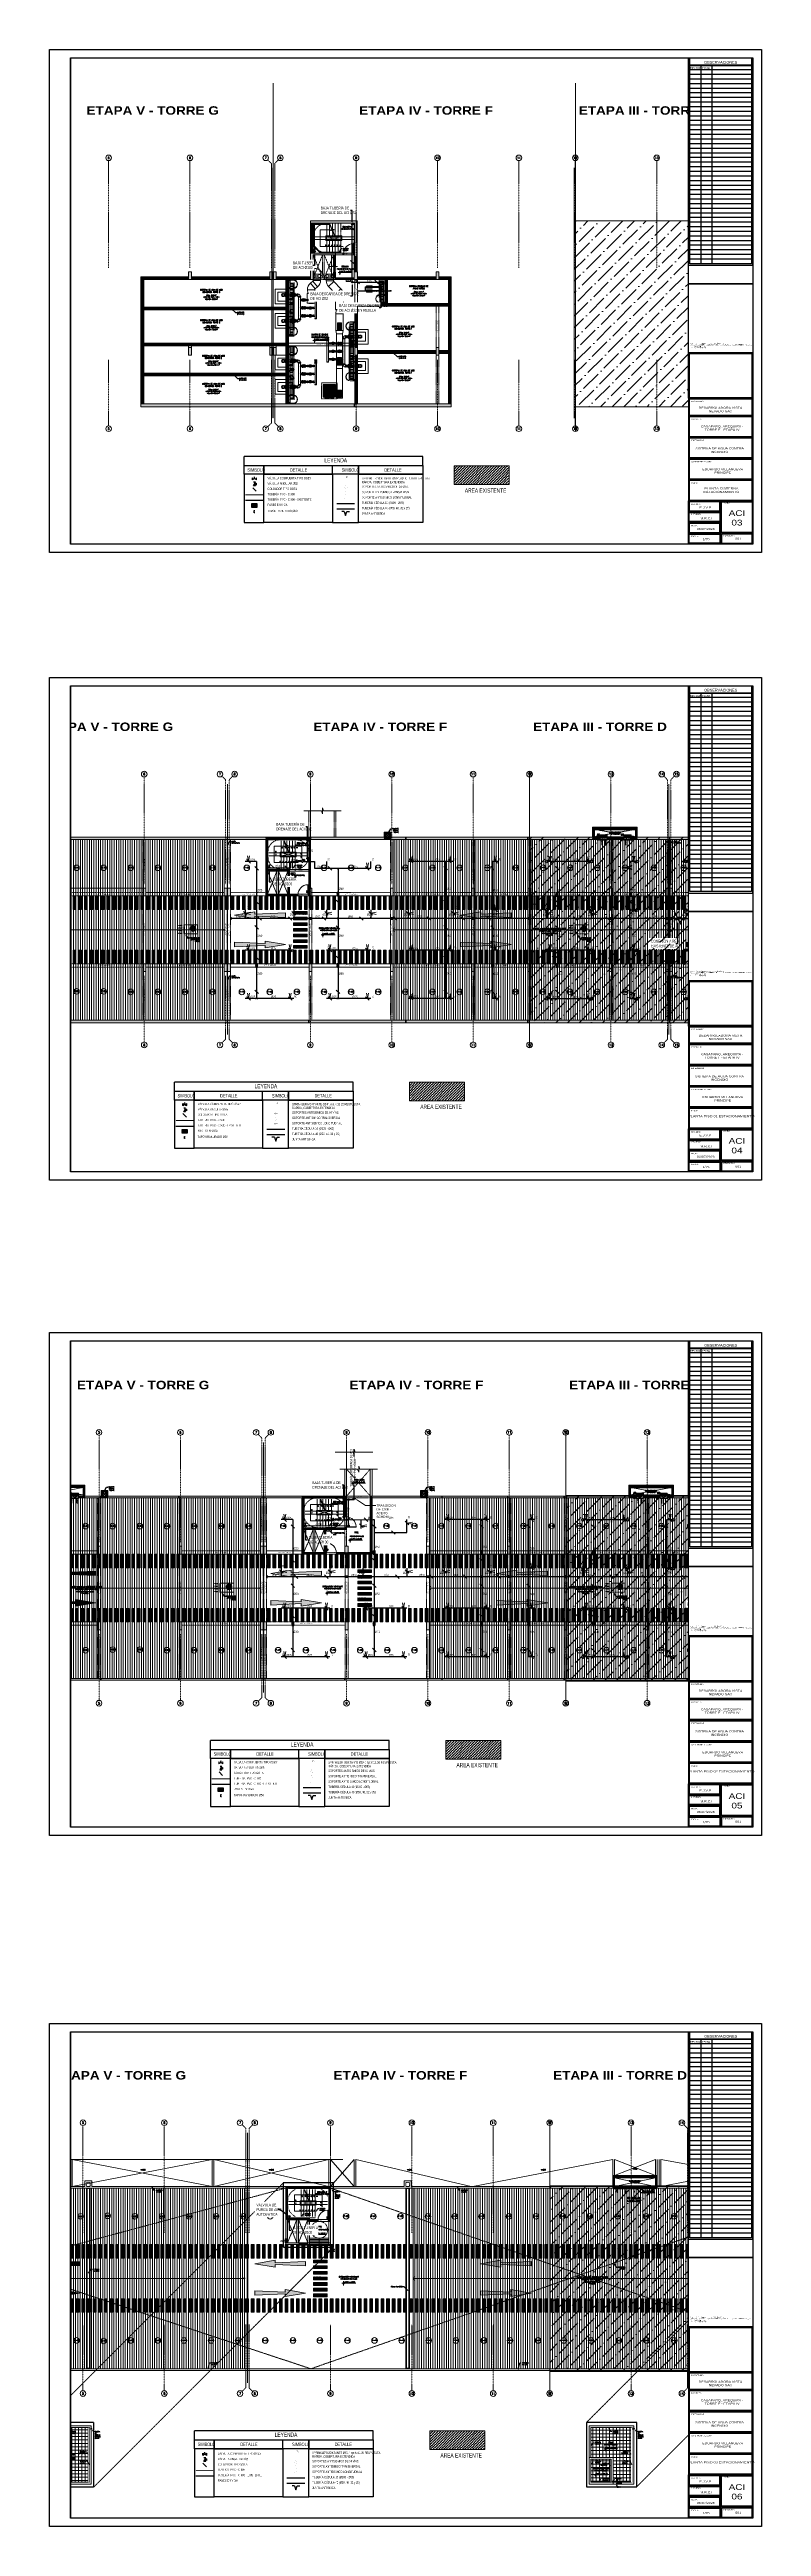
# Paper-space layout 'Layout1' of a CAD drawing. Header units: millimetres. Extents: x 1705 to 2546, y 434 to 3359.
# The model-space entities are those that its viewports show. They can reach past a viewport. Long polylines and large blocks are cut down to what shows.
import ezdxf
from ezdxf import colors
from ezdxf.entities.mleader import LeaderData, LeaderLine
from ezdxf.enums import TextEntityAlignment as Align
from ezdxf.math import Vec2, Vec3

# ---------------------------------------------------------------- set-up
doc = ezdxf.new("R2010")
doc.units = ezdxf.units.MM
doc.set_wipeout_variables(frame=1)
for name, pattern in [('CENTER', [2, 1.25, -0.25, 0.25, -0.25]), ('DASHDOT', [1, 0.5, -0.25, 0, -0.25]), ('DASHED2', [0.375, 0.25, -0.125]), ('HIDDEN', [0.375, 0.25, -0.125]), ('HIDDEN2', [0.1875, 0.125, -0.0625]), ('PHANTOM', [2.5, 1.25, -0.25, 0.25, -0.25, 0.25, -0.25]), ('PHANTOM2', [1.25, 0.625, -0.125, 0.125, -0.125, 0.125, -0.125]), ('X_Cisterna$0$DASHED2', [0.375, 0.25, -0.125])]:
    doc.linetypes.add(name, pattern=pattern)
doc.layers.get('0').update_dxf_attribs({"color": 251, "lineweight": 9})
doc.layers.get('DEFPOINTS').update_dxf_attribs({"color": 251, "lineweight": 9})
for name, color, linetype, lineweight in [('- APPIA - PLANTA - MUROS', 251, 'Continuous', 13), ('0-accesorios', 251, 'Continuous', 13), ('0-BLOCK-SANIT', 251, 'Continuous', 13), ('0-TUBERIAS', 251, 'Continuous', 13), ('00-GTI-Acoples', 251, 'Continuous', 13), ('00-W&D-block sanit', 251, 'Continuous', 13), ('00-W&D-RED DESAGUE', 251, 'Continuous', 13), ('000 SOS 911 - ACCESORIOS ACI', 3, 'Continuous', 20), ('000 SOS 911 ACCESORIOS', 3, 'Continuous', 20), ('000 SOS 911 Membrete', 7, 'Continuous', 25), ('000 SOS 911 ROCIADORES', 5, 'Continuous', 25), ('000 SOS 911 SOPORTES ACI', 3, 'Continuous', 25), ('000 SOS 911 TEXTOS ACI', 7, 'Continuous', 9), ('000 SOS 911 TUB. ENTERRADA  ACI', 5, 'DASHED2', 25), ('000 SOS 911 TUBERIA ACI', 3, 'Continuous', 25), ('000 SOS 911 TUBERIA ENTERRADA', 5, 'HIDDEN', 0), ('00_TEXTO_G3S', 7, 'Continuous', 9), ('@Textos diámetros', 251, 'Continuous', 13), ('A-BARANDAS', 251, 'Continuous', 9), ('A-COTAS INT', 251, 'Continuous', 13), ('A-EJES', 251, 'PHANTOM', 9), ('A-ESTRUCTURA-HATCH', 251, 'Continuous', 13), ('A-ESTRUCTURA-MUROS', 251, 'Continuous', 13), ('A-ESTRUCTURA-PLACAS', 251, 'Continuous', 13), ('A-ESTRUCTURA-VIGAS', 251, 'HIDDEN2', 13), ('A-HATCH', 251, 'Continuous', 9), ('A-LINEAS', 251, 'Continuous', 9), ('A-MURO ALTO', 251, 'Continuous', 13), ('A-MURO BAJO', 251, 'Continuous', 9), ('A-MUROS', 251, 'Continuous', 9), ('A-NIVELES-NPT', 251, 'Continuous', 9), ('A-NUMERO ESTAC', 251, 'Continuous', 13), ('A-PROYECCIONES', 251, 'HIDDEN2', 9), ('A-PUERTAS', 251, 'Continuous', 9), ('A-SANITARIOS', 251, 'Continuous', 13), ('A-TEXTO-ACABADO PISO', 251, 'Continuous', 13), ('A-TEXTO-AMBIENTES', 251, 'Continuous', 9), ('A-TEXTO-INDICACIONES', 251, 'Continuous', 13), ('A_20_Barandas', 251, 'Continuous', 13), ('A_30_Extractores', 251, 'Continuous', 13), ('A_50_CortesElev', 251, 'CENTER', 13), ('ACCESORIOS Y VALVULAS', 251, 'Continuous', 13), ('CIRCULACION PEATONAL', 251, 'Continuous', 13), ('Cotas', 251, 'Continuous', 13), ('DESAGUE', 251, 'Continuous', 13), ('DLP_MURO BAJO', 251, 'Continuous', 13), ('EJES', 251, 'CENTER', 13), ('HATCH', 251, 'Continuous', 13), ('L-03_EQUIP-ACCES', 251, 'Continuous', 13), ('L-06_EQ-FIN-CONT', 251, 'Continuous', 13), ('L3 Equipos y Ductos', 251, 'Continuous', 13), ('L4 Linea mediana', 251, 'Continuous', 13), ('L5 Linea mediana segmentada', 251, 'HIDDEN2', 13), ('L6 Linea fina', 251, 'Continuous', 13), ('Layer1', 1, 'Continuous', 9), ('MURO CF 120', 251, 'Continuous', 13), ('MURO CF 60', 251, 'Continuous', 13), ('P&R_ACI_LÍNEA CENTRAL', 251, 'PHANTOM', 13), ('Pavco', 251, 'Continuous', 13), ('S-TUB PROY 2', 251, 'Continuous', 13), ('X_Cisterna$0$01', 251, 'Continuous', 13), ('X_Cisterna$0$POSTE', 251, 'Continuous', 13), ('X_Cisterna$0$SA-DOMW-EQPM', 251, 'Continuous', 13), ('X_Cisterna$0$SA-EL-EX', 251, 'Continuous', 13), ('X_Cisterna$0$SA-EQUI-CON', 251, 'Continuous', 13), ('X_TO4$0$A-MURO', 251, 'Continuous', 13)]:
    doc.layers.add(name, color=color, linetype=linetype, lineweight=lineweight)
doc.layers.add('00_GRUPO3S_MEMBRETE', color=7, linetype='Continuous')
doc.layers.add('0_grupo3s_viewport', color=7, linetype='Continuous')
doc.layers.add('A-ETAPAS', color=251, linetype='Continuous', lineweight=9, plot=False)
doc.layers.add('A_50_Vigas Chata', color=251, linetype='HIDDEN', lineweight=13, plot=False)
doc.styles.add('AMBIENTES', font='swisse.ttf', dxfattribs={"width": 1.25})
doc.styles.add('APPIA -TEXTOS-GENERALES', font='isocp.shx', dxfattribs={"oblique": 15})
doc.styles.add('century gothic', font='GOTHIC.TTF', dxfattribs={"width": 0.8})
doc.styles.add('DEPTOS', font='GOTHIC.TTF')
doc.styles.add('ESC-50', font='romans.shx', dxfattribs={"width": 0.9, "height": 0.1})
doc.styles.add('FICO', font='bgothl.ttf')
doc.styles.add('general', font='arial.ttf')
doc.styles.add('JNV ING', font='romans.shx', dxfattribs={"width": 0.7, "oblique": 8, "height": 0.15})
doc.styles.add('PIPE', font='ARIALN.TTF', dxfattribs={"width": 0.8})
doc.styles.add('R160-75', font='ariblk.ttf', dxfattribs={"height": 0.6})
doc.styles.add('R80', font='romans.shx', dxfattribs={"width": 0.8, "oblique": 15, "height": 0.1})
doc.styles.add('ROMANS', font='romans.shx', dxfattribs={"width": 0.8})
doc.styles.get("Standard").update_dxf_attribs({"font": 'arial.ttf'})
doc.styles.add('TXT_COTAS', font='romans.shx', dxfattribs={"width": 0.8})
doc.styles.add('viñeta_paz', font='GOTHIC.TTF')
doc.linetypes.add('Fire-50-Wall', pattern='A,0.5,-0.075,["I",ESC-50,S=1,R=0,X=-0.03,Y=-0.05],-0.05', length=0.625)
pattern_1 = [(45, (-226278.28786, -8188240.62345), (-0.04490128060535, 0.04490128060535), [])]
pattern_2 = [(45, (32.750368, 0), (-0.0265165, 0.0265165), [])]
pattern_3 = [(45, (33.250368, 0), (-0.0265165, 0.0265165), [])]
pattern_4 = [(45, (33.750368, 0), (-0.0265165, 0.0265165), [])]
pattern_5 = [(45, (34.250368, 0), (-0.0265165, 0.0265165), [])]
pattern_6 = [(45, (34.750368, 0), (-0.0265165, 0.0265165), [])]
pattern_7 = [(45, (35.250368, 0), (-0.0265165, 0.0265165), [])]
pattern_8 = [(45, (35.750368, 0), (-0.0265165, 0.0265165), [])]
pattern_9 = [(45, (36.250368, 0), (-0.0265165, 0.0265165), [])]
pattern_10 = [(45, (36.750368, 0), (-0.0265165, 0.0265165), [])]
pattern_11 = [(45, (37.250368, 0), (-0.0265165, 0.0265165), [])]
pattern_12 = [(45, (37.750368, 0), (-0.0265165, 0.0265165), [])]
pattern_13 = [(45, (38.250368, 0), (-0.0265165, 0.0265165), [])]
pattern_14 = [(45, (38.750368, 0), (-0.0265165, 0.0265165), [])]
pattern_15 = [(45, (39.250368, 0), (-0.0265165, 0.0265165), [])]
pattern_16 = [(45, (39.750368, 0), (-0.0265165, 0.0265165), [])]
pattern_17 = [(45, (40.250368, 0), (-0.0265165, 0.0265165), [])]
pattern_18 = [(45, (40.750368, 0), (-0.0265165, 0.0265165), [])]
pattern_19 = [(45, (41.250368, 0), (-0.0265165, 0.0265165), [])]
pattern_20 = [(45, (41.750368, 0), (-0.0265165, 0.0265165), [])]
pattern_21 = [(45, (42.250368, 0), (-0.0265165, 0.0265165), [])]
pattern_22 = [(45, (42.750368, 0), (-0.0265165, 0.0265165), [])]
pattern_23 = [(45, (43.250368, 0), (-0.0265165, 0.0265165), [])]
pattern_24 = [(45, (43.750368, 0), (-0.0265165, 0.0265165), [])]
pattern_25 = [(45, (44.250368, 0), (-0.0265165, 0.0265165), [])]
pattern_26 = [(45, (44.750368, 0), (-0.0265165, 0.0265165), [])]
pattern_27 = [(45, (45.250368, 0), (-0.0265165, 0.0265165), [])]
pattern_28 = [(45, (45.750368, 0), (-0.0265165, 0.0265165), [])]
pattern_29 = [(45, (46.250368, 0), (-0.0265165, 0.0265165), [])]
pattern_30 = [(45, (46.750368, 0), (-0.0265165, 0.0265165), [])]
pattern_31 = [(45, (47.250368, 0), (-0.0265165, 0.0265165), [])]
pattern_32 = [(45, (47.750368, 0), (-0.0265165, 0.0265165), [])]
pattern_33 = [(45, (48.250368, 0), (-0.0265165, 0.0265165), [])]
pattern_34 = [(45, (48.750368, 0), (-0.0265165, 0.0265165), [])]
pattern_35 = [(45, (49.250368, 0), (-0.0265165, 0.0265165), [])]
pattern_36 = [(45, (49.750368, 0), (-0.0265165, 0.0265165), [])]
pattern_37 = [(45, (50.250368, 0), (-0.0265165, 0.0265165), [])]
pattern_38 = [(45, (50.750368, 0), (-0.0265165, 0.0265165), [])]
pattern_39 = [(45, (51.250368, 0), (-0.0265165, 0.0265165), [])]
pattern_40 = [(45, (51.750368, 0), (-0.0265165, 0.0265165), [])]
pattern_41 = [(45, (52.250368, 0), (-0.0265165, 0.0265165), [])]
pattern_42 = [(45, (52.750368, 0), (-0.0265165, 0.0265165), [])]
pattern_43 = [(45, (53.250368, 0), (-0.0265165, 0.0265165), [])]
pattern_44 = [(45, (53.750368, 0), (-0.0265165, 0.0265165), [])]
pattern_45 = [(45, (54.250368, 0), (-0.0265165, 0.0265165), [])]
pattern_46 = [(45, (54.750368, 0), (-0.0265165, 0.0265165), [])]
pattern_47 = [(45, (55.250368, 0), (-0.0265165, 0.0265165), [])]
pattern_48 = [(45, (55.750368, 0), (-0.0265165, 0.0265165), [])]
pattern_49 = [(45, (56.250368, 0), (-0.0265165, 0.0265165), [])]
pattern_50 = [(45, (56.750368, 0), (-0.0265165, 0.0265165), [])]
pattern_51 = [(45, (57.250368, 0), (-0.0265165, 0.0265165), [])]
pattern_52 = [(45, (57.750368, 0), (-0.0265165, 0.0265165), [])]
pattern_53 = [(45, (58.250368, 0), (-0.0265165, 0.0265165), [])]
pattern_54 = [(45, (58.750368, 0), (-0.0265165, 0.0265165), [])]
pattern_55 = [(45, (59.250368, 0), (-0.0265165, 0.0265165), [])]
pattern_56 = [(45, (59.750368, 0), (-0.0265165, 0.0265165), [])]
pattern_57 = [(45, (60.250368, 0), (-0.0265165, 0.0265165), [])]
pattern_58 = [(45, (60.750368, 0), (-0.0265165, 0.0265165), [])]
pattern_59 = [(45, (61.250368, 0), (-0.0265165, 0.0265165), [])]
pattern_60 = [(45, (61.750368, 0), (-0.0265165, 0.0265165), [])]
pattern_61 = [(45, (62.250368, 0), (-0.0265165, 0.0265165), [])]
pattern_62 = [(45, (62.750368, 0), (-0.0265165, 0.0265165), [])]
pattern_63 = [(45, (63.250368, 0), (-0.0265165, 0.0265165), [])]
pattern_64 = [(45, (63.750368, 0), (-0.0265165, 0.0265165), [])]
pattern_65 = [(45, (64.250368, 0), (-0.0265165, 0.0265165), [])]
pattern_66 = [(45, (64.750368, 0), (-0.0265165, 0.0265165), [])]
pattern_67 = [(45, (65.250368, 0), (-0.0265165, 0.0265165), [])]
pattern_68 = [(45, (65.750368, 0), (-0.0265165, 0.0265165), [])]
pattern_69 = [(45, (66.250368, 0), (-0.0265165, 0.0265165), [])]
pattern_70 = [(45, (66.750368, 0), (-0.0265165, 0.0265165), [])]
pattern_71 = [(45, (67.250368, 0), (-0.0265165, 0.0265165), [])]
pattern_72 = [(45, (67.750368, 0), (-0.0265165, 0.0265165), [])]
pattern_73 = [(45, (68.250368, 0), (-0.0265165, 0.0265165), [])]
pattern_74 = [(45, (68.750368, 0), (-0.0265165, 0.0265165), [])]
pattern_75 = [(45, (69.250368, 0), (-0.0265165, 0.0265165), [])]
pattern_76 = [(45, (69.750368, 0), (-0.0265165, 0.0265165), [])]
pattern_77 = [(45, (70.250368, 0), (-0.0265165, 0.0265165), [])]
pattern_78 = [(45, (70.750368, 0), (-0.0265165, 0.0265165), [])]
pattern_79 = [(45, (71.250368, 0), (-0.0265165, 0.0265165), [])]
pattern_80 = [(45, (71.750368, 0), (-0.0265165, 0.0265165), [])]
pattern_81 = [(45, (72.250368, 0), (-0.0265165, 0.0265165), [])]
pattern_82 = [(45, (72.750368, 0), (-0.0265165, 0.0265165), [])]
pattern_83 = [(45, (73.250368, 0), (-0.0265165, 0.0265165), [])]
pattern_84 = [(45, (73.750368, 0), (-0.0265165, 0.0265165), [])]
pattern_85 = [(45, (74.250368, 0), (-0.0265165, 0.0265165), [])]
pattern_86 = [(45, (74.750368, 0), (-0.0265165, 0.0265165), [])]
pattern_87 = [(45, (75.250368, 0), (-0.0265165, 0.0265165), [])]
pattern_88 = [(45, (75.750368, 0), (-0.0265165, 0.0265165), [])]
pattern_89 = [(45, (76.250368, 0), (-0.0265165, 0.0265165), [])]
pattern_90 = [(45, (76.750368, 0), (-0.0265165, 0.0265165), [])]
pattern_91 = [(45, (77.250368, 0), (-0.0265165, 0.0265165), [])]
pattern_92 = [(45, (77.750368, 0), (-0.0265165, 0.0265165), [])]
pattern_93 = [(45, (78.250368, 0), (-0.0265165, 0.0265165), [])]
pattern_94 = [(45, (78.750368, 0), (-0.0265165, 0.0265165), [])]
pattern_95 = [(45, (79.250368, 0), (-0.0265165, 0.0265165), [])]
pattern_96 = [(45, (79.750368, 0), (-0.0265165, 0.0265165), [])]
pattern_97 = [(45, (80.250368, 0), (-0.0265165, 0.0265165), [])]
pattern_98 = [(45, (80.750368, 0), (-0.0265165, 0.0265165), [])]
pattern_99 = [(45, (81.250368, 0), (-0.0265165, 0.0265165), [])]
pattern_100 = [(45, (81.750368, 0), (-0.0265165, 0.0265165), [])]
pattern_101 = [(45, (82.250368, 0), (-0.0265165, 0.0265165), [])]
pattern_102 = [(45, (82.750368, 0), (-0.0265165, 0.0265165), [])]
pattern_103 = [(45, (83.250368, 0), (-0.0265165, 0.0265165), [])]
pattern_104 = [(45, (83.750368, 0), (-0.0265165, 0.0265165), [])]
pattern_105 = [(45, (84.250368, 0), (-0.0265165, 0.0265165), [])]
pattern_106 = [(45, (84.750368, 0), (-0.0265165, 0.0265165), [])]
pattern_107 = [(45, (85.250368, 0), (-0.0265165, 0.0265165), [])]
pattern_108 = [(45, (85.750368, 0), (-0.0265165, 0.0265165), [])]
pattern_109 = [(45, (86.250368, 0), (-0.0265165, 0.0265165), [])]
pattern_110 = [(45, (86.750368, 0), (-0.0265165, 0.0265165), [])]
pattern_111 = [(45, (87.250368, 0), (-0.0265165, 0.0265165), [])]
pattern_112 = [(45, (87.750368, 0), (-0.0265165, 0.0265165), [])]
pattern_113 = [(45, (63.250368, 0), (-0.0265165, 0.0265165), [])]
pattern_114 = [(45, (63.750368, 0), (-0.0265165, 0.0265165), [])]
pattern_115 = [(45, (64.250368, 0), (-0.0265165, 0.0265165), [])]
pattern_116 = [(45, (64.750368, 0), (-0.0265165, 0.0265165), [])]
pattern_117 = [(45, (65.250368, 0), (-0.0265165, 0.0265165), [])]
pattern_118 = [(45, (65.750368, 0), (-0.0265165, 0.0265165), [])]
pattern_119 = [(45, (66.250368, 0), (-0.0265165, 0.0265165), [])]
pattern_120 = [(45, (66.750368, 0), (-0.0265165, 0.0265165), [])]
pattern_121 = [(45, (67.250368, 0), (-0.0265165, 0.0265165), [])]
pattern_122 = [(45, (67.750368, 0), (-0.0265165, 0.0265165), [])]
pattern_123 = [(45, (68.250368, 0), (-0.0265165, 0.0265165), [])]
pattern_124 = [(45, (68.750368, 0), (-0.0265165, 0.0265165), [])]
pattern_125 = [(45, (69.250368, 0), (-0.0265165, 0.0265165), [])]
pattern_126 = [(45, (69.750368, 0), (-0.0265165, 0.0265165), [])]
pattern_127 = [(45, (70.250368, 0), (-0.0265165, 0.0265165), [])]
pattern_128 = [(45, (70.750368, 0), (-0.0265165, 0.0265165), [])]
pattern_129 = [(45, (71.250368, 0), (-0.0265165, 0.0265165), [])]
pattern_130 = [(45, (71.750368, 0), (-0.0265165, 0.0265165), [])]
pattern_131 = [(45, (72.250368, 0), (-0.0265165, 0.0265165), [])]
pattern_132 = [(45, (72.750368, 0), (-0.0265165, 0.0265165), [])]
pattern_133 = [(45, (73.250368, 0), (-0.0265165, 0.0265165), [])]
pattern_134 = [(45, (73.750368, 0), (-0.0265165, 0.0265165), [])]
pattern_135 = [(45, (74.250368, 0), (-0.0265165, 0.0265165), [])]
pattern_136 = [(45, (74.750368, 0), (-0.0265165, 0.0265165), [])]
pattern_137 = [(45, (75.250368, 0), (-0.0265165, 0.0265165), [])]
pattern_138 = [(45, (75.750368, 0), (-0.0265165, 0.0265165), [])]
pattern_139 = [(45, (76.250368, 0), (-0.0265165, 0.0265165), [])]
pattern_140 = [(45, (76.750368, 0), (-0.0265165, 0.0265165), [])]
pattern_141 = [(45, (77.250368, 0), (-0.0265165, 0.0265165), [])]
pattern_142 = [(45, (77.750368, 0), (-0.0265165, 0.0265165), [])]
pattern_143 = [(45, (78.250368, 0), (-0.0265165, 0.0265165), [])]
pattern_144 = [(45, (78.750368, 0), (-0.0265165, 0.0265165), [])]
pattern_145 = [(45, (79.250368, 0), (-0.0265165, 0.0265165), [])]
pattern_146 = [(45, (79.750368, 0), (-0.0265165, 0.0265165), [])]
pattern_147 = [(45, (80.250368, 0), (-0.0265165, 0.0265165), [])]
pattern_148 = [(45, (80.750368, 0), (-0.0265165, 0.0265165), [])]
pattern_149 = [(45, (81.250368, 0), (-0.0265165, 0.0265165), [])]
pattern_150 = [(45, (81.750368, 0), (-0.0265165, 0.0265165), [])]
pattern_151 = [(45, (26.750368, 0), (-0.0265165, 0.0265165), [])]
pattern_152 = [(45, (27.250368, 0), (-0.0265165, 0.0265165), [])]
pattern_153 = [(45, (27.750368, 0), (-0.0265165, 0.0265165), [])]
pattern_154 = [(45, (28.250368, 0), (-0.0265165, 0.0265165), [])]
pattern_155 = [(45, (28.750368, 0), (-0.0265165, 0.0265165), [])]
pattern_156 = [(45, (29.250368, 0), (-0.0265165, 0.0265165), [])]
pattern_157 = [(45, (29.750368, 0), (-0.0265165, 0.0265165), [])]
pattern_158 = [(45, (30.250368, 0), (-0.0265165, 0.0265165), [])]
pattern_159 = [(45, (30.750368, 0), (-0.0265165, 0.0265165), [])]
pattern_160 = [(45, (31.250368, 0), (-0.0265165, 0.0265165), [])]
pattern_161 = [(45, (31.750368, 0), (-0.0265165, 0.0265165), [])]
pattern_162 = [(45, (32.250368, 0), (-0.0265165, 0.0265165), [])]
pattern_163 = [(45, (114.11085, 0), (-0.0265165, 0.0265165), [])]
pattern_164 = [(45, (114.61085, 0), (-0.0265165, 0.0265165), [])]
pattern_165 = [(45, (115.11085, 0), (-0.0265165, 0.0265165), [])]
pattern_166 = [(45, (115.61085, 0), (-0.0265165, 0.0265165), [])]
pattern_167 = [(45, (116.11085, 0), (-0.0265165, 0.0265165), [])]
pattern_168 = [(45, (116.61085, 0), (-0.0265165, 0.0265165), [])]
pattern_169 = [(45, (117.11085, 0), (-0.0265165, 0.0265165), [])]
pattern_170 = [(45, (2160.365565, 1539.087875), (-0.03535534, 0.03535534), [])]
pattern_171 = [(45, (2166.415836, 1454.087505), (-0.03535534, 0.03535534), [])]
pattern_172 = [(45, (2210.249024, 1534.23568), (-0.03535534, 0.03535534), [])]
pattern_173 = [(45, (2210.24863, 1494.23531), (-0.03535534, 0.03535534), [])]
pattern_174 = [(45, (2210.24796, 1454.23795), (-0.03535534, 0.03535534), [])]
pattern_175 = [(45, (2210.22296, 1374.23795), (-0.03535534, 0.03535534), [])]

# ---------------------------------------------------------------- blocks, each defined once
blk = doc.blocks.new('membrete_g3s_a1')
at = {"layer": '00_GRUPO3S_MEMBRETE'}
for p, q in [((1379.4, 3573), (1379.4, 3839.5)), ((1381, 3596.5), (1381, 3839.5)), ((1454.1, 3839.5), (1454.1, 3596.5)), ((1454.1, 3830.9), (1381, 3830.9)), ((1454.1, 3830.8), (1381, 3830.8)), ((1454.1, 3830.4), (1381, 3830.4)), ((1454.1, 3825.5), (1381, 3825.5)), ((1454.1, 3820), (1381, 3820)), ((1454.1, 3814.6), (1381, 3814.6)), ((1454.1, 3809.1), (1381, 3809.1)), ((1454.1, 3803.6), (1381, 3803.6)), ((1454.1, 3798.2), (1381, 3798.2)), ((1454.1, 3792.7), (1381, 3792.7)), ((1454.1, 3787.3), (1381, 3787.3)), ((1454.1, 3781.8), (1381, 3781.8)), ((1454.1, 3776.4), (1381, 3776.4)), ((1454.1, 3770.9), (1381, 3770.9)), ((1454.1, 3765.5), (1381, 3765.5)), ((1454.1, 3760), (1381, 3760)), ((1454.1, 3754.6), (1381, 3754.6)), ((1454.1, 3749.1), (1381, 3749.1)), ((1454.1, 3743.7), (1381, 3743.7)), ((1454.1, 3738.2), (1381, 3738.2)), ((1454.1, 3732.8), (1381, 3732.8)), ((1454.1, 3727.3), (1381, 3727.3)), ((1454.1, 3721.9), (1381, 3721.9)), ((1454.1, 3716.4), (1381, 3716.4)), ((1454.1, 3711), (1381, 3711)), ((1454.1, 3705.5), (1381, 3705.5)), ((1454.1, 3700), (1381, 3700)), ((1454.1, 3694.6), (1381, 3694.6)), ((1454.1, 3689.1), (1381, 3689.1)), ((1454.1, 3683.7), (1381, 3683.7)), ((1454.1, 3678.2), (1381, 3678.2)), ((1454.1, 3672.8), (1381, 3672.8)), ((1454.1, 3667.3), (1381, 3667.3)), ((1454.1, 3661.9), (1381, 3661.9)), ((1454.1, 3656.4), (1381, 3656.4)), ((1454.1, 3651), (1381, 3651)), ((1454.1, 3645.5), (1381, 3645.5)), ((1454.1, 3640.1), (1381, 3640.1)), ((1454.1, 3634.6), (1381, 3634.6)), ((1454.1, 3629.2), (1381, 3629.2)), ((1454.1, 3623.7), (1381, 3623.7)), ((1454.1, 3618.3), (1381, 3618.3)), ((1454.1, 3612.8), (1381, 3612.8)), ((1454.1, 3607.4), (1381, 3607.4)), ((1454.1, 3601.9), (1381, 3601.9)), ((1454.1, 3596.5), (1381, 3596.5)), ((1455.7, 3316.4), (1379.4, 3316.4)), ((1417.5, 3316.4), (1455.7, 3316.4))]:
    blk.add_line(p, q, dxfattribs=at)
at = {"layer": '00_GRUPO3S_MEMBRETE', "color": 7}
for points in [[(624.7, 3849.5), (1465.7, 3849.5), (1465.7, 3255.5), (624.7, 3255.5)], [(649.7, 3839.5), (1455.7, 3839.5), (1455.7, 3265.5), (649.7, 3265.5)]]:
    blk.add_lwpolyline(points, close=True, dxfattribs=at)
at = {"layer": '00_GRUPO3S_MEMBRETE'}
for points in [[(1455.7, 3594.8), (1455.7, 3839.5)], [(1394.1, 3830.4), (1394.1, 3596.5)], [(1407.2, 3830.4), (1407.2, 3596.5)], [(1455.7, 3316.4), (1455.7, 3265.5), (1379.4, 3265.5), (1379.4, 3316.4)], [(1417.5, 3265.5), (1417.5, 3316.4)], [(1417.5, 3303.6), (1379.4, 3303.6)], [(1417.5, 3303.6), (1379.4, 3303.6)], [(1417.5, 3290.9), (1379.4, 3290.9)], [(1417.5, 3290.9), (1379.4, 3290.9)], [(1455.7, 3278.2), (1379.4, 3278.2)], [(1454.6, 3277.1), (1418.6, 3277.1), (1418.6, 3266.6), (1454.6, 3266.6), (1454.6, 3277.1)]]:
    blk.add_lwpolyline(points, dxfattribs=at)
for points in [[(1379.4, 3594.8), (1455.7, 3594.8), (1455.7, 3573), (1379.4, 3573)], [(1379.4, 3573), (1455.7, 3573), (1455.7, 3491.2), (1379.4, 3491.2)], [(1455.7, 3437.6), (1379.4, 3437.6), (1379.4, 3491.2), (1455.7, 3491.2)], [(1455.7, 3491.2), (1379.4, 3491.2), (1379.4, 3437.6), (1455.7, 3437.6)], [(1454.6, 3490.1), (1380.5, 3490.1), (1380.5, 3438.7), (1454.6, 3438.7)], [(1379.4, 3416.7), (1455.7, 3416.7), (1455.7, 3437.6), (1379.4, 3437.6)], [(1380.5, 3417.8), (1454.6, 3417.8), (1454.6, 3436.5), (1380.5, 3436.5)], [(1379.4, 3391.6), (1455.7, 3391.6), (1455.7, 3416.7), (1379.4, 3416.7)], [(1380.5, 3392.7), (1454.6, 3392.7), (1454.6, 3415.6), (1380.5, 3415.6)], [(1379.4, 3366.5), (1455.7, 3366.5), (1455.7, 3391.6), (1379.4, 3391.6)], [(1379.4, 3341.5), (1455.7, 3341.5), (1455.7, 3366.5), (1379.4, 3366.5)], [(1380.5, 3367.6), (1454.6, 3367.6), (1454.6, 3390.5), (1380.5, 3390.5)], [(1380.5, 3342.5), (1454.6, 3342.5), (1454.6, 3365.4), (1380.5, 3365.4)], [(1379.4, 3316.4), (1455.7, 3316.4), (1455.7, 3341.5), (1379.4, 3341.5)], [(1380.5, 3317.5), (1454.6, 3317.5), (1454.6, 3340.4), (1380.5, 3340.4)], [(1416.5, 3315.3), (1380.5, 3315.3), (1380.5, 3304.7), (1416.5, 3304.7)], [(1380.5, 3302.6), (1416.5, 3302.6), (1416.5, 3292), (1380.5, 3292)], [(1416.5, 3289.8), (1380.5, 3289.8), (1380.5, 3279.3), (1416.5, 3279.3)], [(1380.5, 3277.1), (1416.5, 3277.1), (1416.5, 3266.6), (1380.5, 3266.6)]]:
    blk.add_lwpolyline(points, close=True, dxfattribs=at)
at = {"layer": '0_grupo3s_viewport'}
blk.add_lwpolyline([(1418.6, 3315.3), (1454.6, 3315.3), (1454.6, 3279.3), (1418.6, 3279.3)], close=True, dxfattribs=at)
at = {"layer": '00_GRUPO3S_MEMBRETE', "color": 7, "style": 'viñeta_paz'}
for s, height, p in [('PROPIETARIO', 1.527, (1382.8, 3433.1)), ('PROYECTO', 1.53, (1382.8, 3412.2)), ('ESPECIALIDAD', 1.527, (1382.8, 3387.1)), ('SUPERVISOR DE OBRA', 1.527, (1382.8, 3362)), ('PLANO', 1.53, (1382.8, 3336.9)), ('DIBUJADO', 1.53, (1382.8, 3311.8)), ('LÁMINA', 1.53, (1420.5, 3313)), ('APROBADO', 1.53, (1382.3, 3300.3)), ('FECHA', 1.53, (1382.8, 3286.4)), ('REVISION N%%D:', 1.527, (1421, 3274.7)), ('ESCALA', 1.53, (1382.8, 3273.7))]:
    blk.add_text(s, height=height, rotation=0, dxfattribs=at).set_placement(p)
at = {"layer": '00_GRUPO3S_MEMBRETE'}
for s, insert, char_height, width, attachment_point, style in [('OBSERVACIONES', (1417.6, 3834.3), 3.259, 73.281, 5, 'DEPTOS'), ('REVISION', (1381.6, 3827.7), 2.04, 35.114, 4, 'century gothic'), ('FECHA', (1395.8, 3827.7), 2.04, 35.114, 4, 'century gothic')]:
    blk.add_mtext(s, dxfattribs=dict(at, insert=insert, char_height=char_height, width=width, attachment_point=attachment_point, style=style))
at = {"layer": '00_GRUPO3S_MEMBRETE', "color": 176, "attachment_point": 1}
for s, width, gutter_width, insert, char_height, style in [('Direccion: Pje. Jose Sanchez lagomarcino 1745 - Lima - Peru.\\PTelefonos: (+511)4255896 - (+511)4255600 Moviles principales: 981413553 - 953109746 998380477 - 998357461\\PPagina Web:www.grupo3s.pe\\PEmail: proyectos@grupo3s.pe', 73.359, 14.5, (1381.4, 3503.1), 1.0409, 'FICO'), ('\\pxqc;DESARROLADORA VISTA NEVADO SAC', 69.644, 12, (1382.5, 3427.6), 2.409, 'AMBIENTES'), ('\\pxqc;CASAPARQ, AREQUIPA - TORRE F - ETAPA IV', 64.867, 12, (1386.8, 3405.7), 2.409, 'AMBIENTES'), ('\\pxqc;SISTEMA DE AGUA CONTRA INCENDIO', 61.015, 12, (1385.7, 3379.6), 2.409, 'AMBIENTES'), ('\\pxqc;EDUARDO VILLANUEVA PRINCIPE', 63.92, 12, (1387.9, 3355), 2.409, 'AMBIENTES'), ('\\pxqc;E.J.V.P', 20.923, 12, (1389, 3309.9), 2.409, 'AMBIENTES'), ('\\pxqc;06/07/2026', 30.721, 12, (1384.6, 3284.5), 2.409, 'AMBIENTES'), ('\\pxqc;M.R.C.I', 29.661, 12, (1385.7, 3297), 2.409, 'AMBIENTES'), ('1/75', 7.034, 12, (1396.2, 3272.5), 2.41, 'AMBIENTES'), ('001', 7.034, 12, (1434.8, 3273), 2.41, 'AMBIENTES')]:
    blk.add_mtext_dynamic_manual_height_columns(s, width=width, gutter_width=gutter_width, heights=[0], dxfattribs=dict(at, insert=insert, char_height=char_height, style=style))
blk = doc.blocks.new('Soporte Longitudinal')
at = {"layer": '000 SOS 911 SOPORTES ACI', "const_width": 0.02}
blk.add_lwpolyline([(-0.14, -0.15), (-0.4, 0), (0.4, 0), (0.2, 0.16)], dxfattribs=at)
blk = doc.blocks.new('015')
at = {"layer": '000 SOS 911 - ACCESORIOS ACI', "lineweight": 30}
for p, q in [((1808.37, 1494.47), (1808.47, 1494.42)), ((1808.37, 1494.47), (1808.37, 1494.37)), ((1808.37, 1494.37), (1808.47, 1494.42)), ((1808.42, 1494.53), (1808.52, 1494.53)), ((1808.42, 1494.32), (1808.47, 1494.42)), ((1808.42, 1494.32), (1808.52, 1494.32)), ((1808.52, 1494.32), (1808.47, 1494.42))]:
    blk.add_line(p, q, dxfattribs=at)
blk.add_lwpolyline([(1808.47, 1494.53), (1808.47, 1494.42)], dxfattribs=at)
blk = doc.blocks.new('005')
at = {"layer": '000 SOS 911 ACCESORIOS'}
for p, q in [((1806.76, 1494.13), (1806.98, 1494.01)), ((1806.98, 1494.13), (1806.76, 1494.01)), ((1806.76, 1494.01), (1806.76, 1494.13)), ((1806.84, 1494.17), (1806.9, 1494.17)), ((1806.87, 1494.07), (1806.87, 1494.19)), ((1806.98, 1494.01), (1806.98, 1494.13))]:
    blk.add_line(p, q, dxfattribs=at)
blk = doc.blocks.new('002')
at = {"layer": '000 SOS 911 ROCIADORES', "color": 5, "style": 'PIPE', "width": 0.641273}
blk.add_text('EC', height=0.147, dxfattribs=at).set_placement((2884.57, 1470.26, 0), (2884.72, 1470.26, 0), align=Align.FIT)
blk = doc.blocks.new('003')
at = {"layer": '000 SOS 911 ROCIADORES', "xscale": 1.3, "yscale": 1.3, "zscale": 1.3}
blk.add_blockref('002', (-841.84, -416.77, 0), dxfattribs=at)
blk = doc.blocks.new('PASE EN VIGA')
at = {"layer": '000 SOS 911 TUB. ENTERRADA  ACI'}
h = blk.add_hatch(dxfattribs=at)
h.set_pattern_fill('ANSI31', color=6, scale=0.0046)
h.paths.add_polyline_path([(2188.78, 1180.57), (2188.78, 1180.71), (2188.53, 1180.71), (2188.53, 1180.57)])
at = {"layer": '000 SOS 911 TUB. ENTERRADA  ACI', "color": 6, "linetype": 'ByBlock'}
blk.add_lwpolyline([(2188.53, 1180.57), (2188.78, 1180.57), (2188.78, 1180.71), (2188.53, 1180.71)], close=True, dxfattribs=at)
blk = doc.blocks.new('007')
at = {"layer": '000 SOS 911 - ACCESORIOS ACI'}
for q in [(26830.84, -4054.77, 0), (26831.02, -4054.77, 0)]:
    blk.add_line((26830.93, -4055.25, 0), q, dxfattribs=at)
blk = doc.blocks.new('ACCS.ELBOW.90')
at = {"layer": '000 SOS 911 - ACCESORIOS ACI', "color": 100}
for p, q in [((0.1, 0.17), (-0.1, 0.17)), ((0.17, -0.1), (0.17, 0.1))]:
    blk.add_line(p, q, dxfattribs=at)
at = {"layer": '000 SOS 911 - ACCESORIOS ACI', "color": 9}
for p in [(0, 0.17), (0.17, 0)]:
    blk.add_line(p, (0, 0), dxfattribs=at)
blk = doc.blocks.new('JUNTA ANTI')
at = {"layer": '000 SOS 911 TUBERIA ACI', "color": 1}
for p, q in [((157.27, 103.3, 0), (157.03, 104.04, 0)), ((157.52, 104.04, 0), (157.27, 103.3, 0))]:
    blk.add_line(p, q, dxfattribs=at)
at = {"layer": '000 SOS 911 TUBERIA ACI', "color": 1, "ltscale": 0.25, "elevation": 0}
for points in [[(157.03, 104.04), (156.55, 104.04)], [(157.52, 104.04), (157.99, 104.04)]]:
    blk.add_lwpolyline(points, dxfattribs=at)
blk = doc.blocks.new('000 SOS 911 Valvula Check')
at = {"layer": '000 SOS 911 - ACCESORIOS ACI', "color": 3}
for p, q in [((-0.26, 0.15), (-0.26, -0.15)), ((-0.26, -0.15), (0.27, 0.15)), ((0.27, -0.15), (-0.26, 0.15)), ((-0.21, 0.17), (-0.11, 0.23)), ((-0.21, 0.17), (0.21, 0.17)), ((0.27, 0.15), (0.27, -0.15))]:
    blk.add_line(p, q, dxfattribs=at)
blk = doc.blocks.new('000 SOS 911 Valvula Mariposa')
at = {"layer": '000 SOS 911 - ACCESORIOS ACI'}
blk.add_line((0, 0), (0, 0.24), dxfattribs=at)
blk.add_lwpolyline([(0.27, 0.15), (-0.27, -0.15), (-0.27, 0.15), (0.27, -0.15), (0.27, 0.15)], dxfattribs=at)
blk.add_lwpolyline([(0.11, 0.3), (0, 0.3), (0, 0.24), (0.11, 0.24)], close=True, dxfattribs=at)
blk = doc.blocks.new('011')
at = {"layer": '000 SOS 911 ACCESORIOS', "xscale": 0.625, "yscale": 0.625, "zscale": 0.625}
blk.add_blockref('000 SOS 911 Valvula Mariposa', (26824.9, -4056.62, 0), dxfattribs=at)
blk = doc.blocks.new('019')
at = {"layer": '000 SOS 911 - ACCESORIOS ACI', "color": 3, "lineweight": 30}
for p, q in [((1808.37, 1493.05), (1808.47, 1492.99)), ((1808.47, 1493.05), (1808.37, 1492.99)), ((1808.37, 1492.99), (1808.37, 1493.05)), ((1808.42, 1493.02), (1808.42, 1493.06)), ((1808.42, 1493.06), (1808.47, 1493.06)), ((1808.47, 1492.99), (1808.47, 1493.05))]:
    blk.add_line(p, q, dxfattribs=at)
blk = doc.blocks.new('008')
at = {"layer": '000 SOS 911 - ACCESORIOS ACI', "elevation": 0}
blk.add_lwpolyline([(26824.91, -4055.8), (26824.98, -4055.61), (26824.91, -4055.43), (26824.83, -4055.61)], close=True, dxfattribs=at)
at = {"layer": '000 SOS 911 - ACCESORIOS ACI'}
blk.add_circle((26824.91, -4055.39, 0), 0.0443, dxfattribs=at)
blk = doc.blocks.new('010')
at = {"layer": '000 SOS 911 - ACCESORIOS ACI', "color": 3, "lineweight": 30}
for p, q in [((1806.9, 1492.27), (1806.84, 1492.36)), ((1806.84, 1492.36), (1806.84, 1492.34)), ((1806.84, 1492.36), (1806.85, 1492.35)), ((1806.87, 1492.23), (1806.87, 1492.26))]:
    blk.add_line(p, q, dxfattribs=at)
blk.add_circle((1806.87, 1492.32), 0.06, dxfattribs=at)
blk = doc.blocks.new('ESTRUCTURAS PISO 3')
at = {"layer": 'A-ESTRUCTURA-HATCH'}
h = blk.add_hatch(color=256, dxfattribs=at)
h.dxf.hatch_style = 1
h.paths.add_polyline_path([(40.46, 16.15), (40.46, 17.25), (36.51, 17.25), (36.51, 16.15), (36.66, 16.15), (36.66, 17.05), (40.31, 17.05), (40.31, 16.15)])
h = blk.add_hatch(color=256, dxfattribs=at)
h.dxf.hatch_style = 1
h.paths.add_polyline_path([(63.66, 16.3), (59.71, 16.3), (59.71, 16.15), (63.51, 16.15), (63.51, 13.2), (63.66, 13.2)])
h.paths.add_polyline_path([(61.81, 13.5), (59.71, 13.5), (59.71, 11.15), (61.81, 11.15), (61.81, 11.3), (59.86, 11.3), (59.86, 13.35), (61.81, 13.35)])
h = blk.add_hatch(color=256, dxfattribs=at)
h.dxf.hatch_style = 1
h.paths.add_polyline_path([(92.61, 16.15), (92.61, 17.25), (88.66, 17.25), (88.66, 16.15), (88.81, 16.15), (88.81, 17.05), (92.46, 17.05), (92.46, 16.15)])
at = {"layer": 'A-ESTRUCTURA-PLACAS', "elevation": 0}
for points in [[(40.46, 16.15), (40.46, 17.25), (36.51, 17.25), (36.51, 16.15), (36.66, 16.15), (36.66, 17.05), (40.31, 17.05), (40.31, 16.15)], [(63.66, 16.3), (59.71, 16.3), (59.71, 16.15), (63.51, 16.15), (63.51, 13.2), (63.66, 13.2)], [(92.61, 16.15), (92.61, 17.25), (88.66, 17.25), (88.66, 16.15), (88.81, 16.15), (88.81, 17.05), (92.46, 17.05), (92.46, 16.15)], [(61.81, 13.5), (59.71, 13.5), (59.71, 11.15), (61.81, 11.15), (61.81, 11.3), (59.86, 11.3), (59.86, 13.35), (61.81, 13.35)]]:
    blk.add_lwpolyline(points, close=True, dxfattribs=at)
at = {"layer": 'A-ESTRUCTURA-VIGAS'}
for p, q in [((59.71, 13.5, 0), (59.71, 16.15, 0)), ((59.86, 16.15, 0), (59.86, 13.5, 0))]:
    blk.add_line(p, q, dxfattribs=at)
at = {"layer": 'A-ESTRUCTURA-VIGAS', "elevation": 0}
for points in [[(88.81, 16.3), (92.46, 16.3)], [(88.81, 16.15), (92.46, 16.15)], [(61.66, 11.3), (61.66, 13.35)], [(61.81, 13.35), (63.51, 13.35)], [(61.81, 11.3), (61.81, 13.35)], [(61.81, 13.2), (63.51, 13.2)], [(61.81, 11.15), (63.66, 11.15), (63.66, 11.3), (61.81, 11.3)]]:
    blk.add_lwpolyline(points, dxfattribs=at)
at = {"layer": 'A_50_Vigas Chata', "char_height": 0.1, "attachment_point": 5, "style": 'APPIA -TEXTOS-GENERALES'}
for s, insert in [('(.15x.50)', (90.64, 16.23, 0)), ('(.15x.55)', (62.64, 13.27, 0)), ('(.15x.55)', (62.64, 11.23, 0))]:
    blk.add_mtext(s, dxfattribs=dict(at, insert=insert))
at = {"layer": 'A_50_Vigas Chata', "char_height": 0.1, "attachment_point": 5, "rotation": 90, "style": 'APPIA -TEXTOS-GENERALES'}
for s, insert in [('(.15x.50)', (59.79, 14.82, 0)), ('(.15x.55)', (61.74, 12.35, 0))]:
    blk.add_mtext(s, dxfattribs=dict(at, insert=insert))
blk = doc.blocks.new('estructuras sotano 1')
at = {"layer": 'A-ESTRUCTURA-HATCH'}
h = blk.add_hatch(color=256, dxfattribs=at)
h.dxf.hatch_style = 1
h.paths.add_polyline_path([(18.94, 5.25), (19.19, 5.25), (19.19, 4.55), (18.94, 4.55)])
h.paths.add_polyline_path([(26.15, 5.25), (26.4, 5.25), (26.4, 4.55), (26.15, 4.55)])
h.paths.add_polyline_path([(26.15, 11.95), (26.4, 11.95), (26.4, 11.25), (26.15, 11.25)])
h.paths.add_polyline_path([(18.89, 11.95), (19.19, 11.95), (19.19, 11.25), (18.89, 11.25)])
h.paths.add_polyline_path([(11.43, 5.25), (11.98, 5.25), (11.98, 4.55), (11.43, 4.55)])
h.paths.add_polyline_path([(11.43, 11.95), (11.98, 11.95), (11.98, 11.25), (11.43, 11.25)])
h.paths.add_polyline_path([(4.22, 5.25), (4.47, 5.25), (4.47, 4.55), (4.22, 4.55)])
h.paths.add_polyline_path([(4.22, 11.95), (4.47, 11.95), (4.47, 11.25), (4.22, 11.25)])
h.paths.add_polyline_path([(18.89, 0.25), (0, 0.25), (0, 0), (18.89, 0)])
h.paths.add_polyline_path([(27.49, 0.25), (18.94, 0.25), (18.94, 0), (27.49, 0)])
h.paths.add_polyline_path([(15.26, 11.25), (15.26, 13.45), (17.22, 13.45), (17.22, 13.6), (15.01, 13.6), (15.01, 11.25)])
h.paths.add_polyline_path([(19.16, 16.45), (18.94, 16.45), (15.01, 16.45), (15.01, 16.25), (18.92, 16.25), (18.92, 13.3), (19.16, 13.3)])
h.paths.add_polyline_path([(16.26, 11.4), (17.21, 11.4), (17.21, 11.25), (16.26, 11.25)], flags=17)
h = blk.add_hatch(dxfattribs=at)
h.set_pattern_fill('ANSI31', color=256, scale=0.02)
h.set_pattern_definition(pattern_1)
h.paths.add_polyline_path([(15.01, 16.25), (15.26, 16.25), (15.26, 13.6), (15.01, 13.6)])
h.paths.add_polyline_path([(18.92, 13.3), (19.16, 13.3), (19.16, 11.95), (18.92, 11.95)])
h.paths.add_polyline_path([(17.21, 11.4), (18.89, 11.4), (18.89, 11.25), (17.21, 11.25)])
h = blk.add_hatch(dxfattribs=at)
h.set_pattern_fill('ANSI31', color=256, scale=0.02)
h.set_pattern_definition(pattern_1)
h.paths.add_polyline_path([(13.08, 0.25), (13.08, 11.25), (15.01, 11.25), (15.01, 11.5), (11.98, 11.5), (11.98, 11.25), (12.83, 11.25), (12.83, 8.82), (0.25, 8.82), (0.25, 11.25), (4.22, 11.25), (4.22, 11.5), (0, 11.5), (0, 0.25), (0.25, 0.25), (0.25, 2.73), (12.82, 2.73), (12.82, 2.98), (0.25, 2.98), (0.25, 5.38), (12.82, 5.38), (12.82, 5.63), (0.25, 5.63), (0.25, 8.57), (12.83, 8.57), (12.83, 0.25)])
h.paths.add_polyline_path([(4.47, 11.5), (11.43, 11.5), (11.43, 11.25), (4.47, 11.25)], flags=17)
h.paths.add_polyline_path([(19.19, 11.5), (26.15, 11.5), (26.15, 11.25), (21.84, 11.25), (21.84, 9.15), (27.24, 9.15), (27.24, 11.25), (26.4, 11.25), (26.4, 11.5), (27.49, 11.5), (27.49, 0.25), (27.24, 0.25), (27.24, 4.73), (26.4, 4.73), (26.4, 4.98), (27.24, 4.98), (27.24, 8.9), (19.19, 8.9), (19.19, 5.25), (18.94, 5.25), (18.94, 9.15), (21.59, 9.15), (21.59, 11.25), (19.19, 11.25)])
h.paths.add_polyline_path([(19.19, 4.98), (26.15, 4.98), (26.15, 4.73), (19.19, 4.73)], flags=17)
h.paths.add_polyline_path([(18.94, 4.55), (19.19, 4.55), (19.19, 0.25), (18.94, 0.25)], flags=17)
at = {"layer": 'A-ESTRUCTURA-MUROS'}
for p, q in [((15.01, 13.6), (15.01, 16.25)), ((18.92, 13.3), (18.92, 11.95)), ((11.98, 11.5), (15.01, 11.5))]:
    blk.add_line(p, q, dxfattribs=at)
at = {"layer": 'A-ESTRUCTURA-MUROS', "linetype": 'HIDDEN2'}
for p, q in [((12.83, 7.07), (13.08, 7.07)), ((18.94, 7.53), (19.19, 7.53)), ((19.19, 6.73), (18.94, 6.73)), ((13.08, 6.27), (12.83, 6.27)), ((18.94, 3.05), (19.19, 3.05)), ((19.19, 2.25), (18.94, 2.25)), ((12.83, 1.05), (13.08, 1.05)), ((12.95, 0.25), (12.95, 1.05))]:
    blk.add_line(p, q, dxfattribs=at)
at = {"layer": 'A-ESTRUCTURA-MUROS'}
for points in [[(15.26, 13.6), (15.26, 16.25)], [(19.16, 13.3), (19.16, 11.95)], [(4.22, 11.5), (0, 11.5), (0, 0.25)], [(11.98, 11.25), (12.83, 11.25), (12.83, 8.82), (0.25, 8.82), (0.25, 11.25), (4.22, 11.25)], [(4.47, 11.5), (11.43, 11.5)], [(4.47, 11.25), (11.43, 11.25)], [(13.08, 0.25), (13.08, 11.25), (15.01, 11.25)], [(17.21, 11.4), (18.89, 11.4)], [(17.21, 11.25), (18.89, 11.25)], [(19.19, 11.25), (21.59, 11.25), (21.59, 9.15), (18.94, 9.15), (18.94, 5.25)], [(19.19, 11.5), (26.15, 11.5)], [(26.4, 11.25), (27.24, 11.25), (27.24, 9.15), (21.84, 9.15), (21.84, 11.25), (26.15, 11.25)], [(26.4, 11.5), (27.49, 11.5), (27.49, 0.25)], [(26.4, 4.98), (27.24, 4.98), (27.24, 8.9), (19.19, 8.9)], [(19.19, 8.9), (19.19, 5.25)], [(26.4, 8.9), (26.4, 9.15)], [(0.25, 8.57), (12.83, 8.57), (12.83, 5.63), (0.25, 5.63), (0.25, 8.57)], [(0.25, 2.98), (12.83, 2.98), (12.83, 5.38), (0.25, 5.38), (0.25, 2.98)], [(11.43, 5.63), (11.43, 5.38)], [(18.94, 4.55), (18.94, 0.25)], [(19.19, 4.98), (26.15, 4.98)], [(19.19, 4.73), (26.15, 4.73)], [(19.19, 4.55), (19.19, 0.25)], [(26.4, 4.73), (27.24, 4.73), (27.24, 0.25)], [(0.25, 0.25), (0.25, 2.73), (12.83, 2.73), (12.83, 0.25)], [(11.43, 2.73), (11.43, 2.98)]]:
    blk.add_lwpolyline(points, dxfattribs=at)
at = {"layer": 'A-ESTRUCTURA-MUROS', "linetype": 'HIDDEN2'}
for points in [[(12.83, 11.25), (13.08, 11.25)], [(12.95, 10.45), (12.95, 11.25)], [(12.83, 10.45), (13.08, 10.45)], [(21.59, 9.95), (21.84, 9.95)], [(21.59, 9.15), (21.84, 9.15)], [(21.71, 9.15), (21.71, 9.95)], [(12.95, 6.27), (12.95, 7.07)], [(19.06, 6.73), (19.06, 7.53)], [(12.83, 5.38), (13.08, 5.38)], [(12.83, 4.58), (13.08, 4.58)], [(12.95, 4.58), (12.95, 5.38)], [(19.06, 2.25), (19.06, 3.05)]]:
    blk.add_lwpolyline(points, dxfattribs=at)
at = {"layer": 'A-ESTRUCTURA-PLACAS'}
for points in [[(19.16, 16.45), (18.94, 16.45), (15.01, 16.45), (15.01, 16.25), (18.92, 16.25), (18.92, 13.3), (19.16, 13.3)], [(4.22, 11.95), (4.47, 11.95), (4.47, 11.25), (4.22, 11.25)], [(11.43, 11.95), (11.98, 11.95), (11.98, 11.25), (11.43, 11.25)], [(16.26, 11.4), (17.21, 11.4), (17.21, 11.25), (16.26, 11.25)], [(18.89, 11.95), (19.19, 11.95), (19.19, 11.25), (18.89, 11.25)], [(26.15, 11.95), (26.4, 11.95), (26.4, 11.25), (26.15, 11.25)], [(4.22, 5.25), (4.47, 5.25), (4.47, 4.55), (4.22, 4.55)], [(11.43, 5.25), (11.98, 5.25), (11.98, 4.55), (11.43, 4.55)], [(18.94, 5.25), (19.19, 5.25), (19.19, 4.55), (18.94, 4.55)], [(26.15, 5.25), (26.4, 5.25), (26.4, 4.55), (26.15, 4.55)], [(18.89, 0.25), (0, 0.25), (0, 0), (18.89, 0)], [(27.49, 0.25), (18.94, 0.25), (18.94, 0), (27.49, 0)]]:
    blk.add_lwpolyline(points, close=True, dxfattribs=at)
blk.add_lwpolyline([(15.26, 11.25), (15.26, 13.45), (17.22, 13.45), (17.22, 13.6), (15.01, 13.6), (15.01, 11.25), (15.26, 11.25)], dxfattribs=at)
at = {"layer": 'A-ESTRUCTURA-VIGAS'}
blk.add_line((15.26, 11.25), (16.26, 11.25), dxfattribs=at)
for points in [[(17.07, 13.45), (17.07, 11.4)], [(17.22, 13.6), (18.92, 13.6)], [(17.22, 13.45), (18.92, 13.45)], [(17.22, 13.45), (17.22, 11.4)], [(16.26, 11.4), (15.26, 11.4)], [(18.94, 11.25), (18.94, 9.15)], [(19.19, 11.25), (19.19, 9.15)], [(26.15, 5.25), (26.15, 8.9)], [(26.4, 5.25), (26.4, 8.9)], [(13.08, 5.63), (18.94, 5.63)], [(13.08, 5.38), (18.94, 5.38)], [(26.15, 4.55), (26.15, 0.25)], [(26.4, 4.55), (26.4, 0.25)]]:
    blk.add_lwpolyline(points, dxfattribs=at)
at = {"layer": 'A_50_Vigas Chata', "char_height": 0.1, "attachment_point": 5, "style": 'APPIA -TEXTOS-GENERALES'}
for s, insert in [('(.15x.50)', (18.07, 13.53)), ('(.15x.50)', (15.77, 11.33)), ('VS1-01 (.25x.60)', (16.04, 5.51))]:
    blk.add_mtext(s, dxfattribs=dict(at, insert=insert))
at = {"layer": 'A_50_Vigas Chata', "char_height": 0.1, "attachment_point": 5, "rotation": 90, "style": 'APPIA -TEXTOS-GENERALES'}
for s, insert in [('(.15x.50)', (17.14, 12.43)), ('(.25x.50)', (19.06, 10.2)), ('VS1-02 (.25x.50)', (26.27, 7.08)), ('VS1-02 (.25x.50)', (26.27, 2.4))]:
    blk.add_mtext(s, dxfattribs=dict(at, insert=insert))
blk = doc.blocks.new('EST P1')
at = {"layer": 'A-ESTRUCTURA-HATCH'}
h = blk.add_hatch(color=256, dxfattribs=at)
h.dxf.hatch_style = 1
h.paths.add_polyline_path([(28.78, 5.95), (28.78, 5.05), (23.07, 5.05), (23.07, 4.85), (28.93, 4.85), (28.93, 5.75), (32.58, 5.75), (32.58, 4.85), (35.53, 4.85), (35.53, 5.05), (32.73, 5.05), (32.73, 5.95)])
h.paths.add_polyline_path([(43.04, 4.85), (43.04, 5.05), (35.58, 5.05), (35.58, 4.85)])
h.paths.add_polyline_path([(43.09, 5.05), (43.09, 4.85), (47.92, 4.85), (47.92, 5.05)])
h.paths.add_polyline_path([(51.87, 5.05), (51.87, 4.85), (53.38, 4.85), (53.38, 5.05)])
h.paths.add_polyline_path([(72.8, -0.15), (73, -0.15, 1), (53.6, -0.15), (53.8, -0.15, -1)])
h.paths.add_polyline_path([(70.35, 0), (70.35, -0.15), (72.75, -0.15), (72.75, 0)], flags=17)
h.paths.add_polyline_path([(69.45, -0.15), (69.45, 0), (66.85, 0, -0.010569), (66.85, -0.15)], flags=17)
h.paths.add_polyline_path([(65.27, 2.5), (65.27, -0.15), (65.42, -0.15), (65.42, 2.38, -0.221666), (66.6, -0.15), (66.8, -0.15, 0.99999), (59.8, -0.15), (60, -0.15, -0.61691)], flags=0)
h.paths.add_polyline_path([(71.88, -11.4), (71.88, -11.15), (57.51, -11.15), (57.51, -11.4)])
h.paths.add_polyline_path([(57.46, -11.4), (57.46, -11.15), (43.09, -11.15), (43.09, -11.4)])
h.paths.add_polyline_path([(43.04, -11.4), (43.04, -11.15), (35.58, -11.15), (35.58, -11.4)])
h.paths.add_polyline_path([(23.07, -11.15), (23.07, -11.4), (35.53, -11.4), (35.53, -11.15)])
h.paths.add_polyline_path([(23.02, -11.4), (23.02, -11.15), (12.25, -11.15), (12.25, -11.4)])
h.paths.add_polyline_path([(12.2, -11.4), (12.2, -11.15), (3.65, -11.15), (3.65, -11.4)])
h.paths.add_polyline_path([(3.6, -11.4), (3.6, -11.15), (-3.56, -11.15), (-3.56, -11.4)])
h.paths.add_polyline_path([(-17.98, -11.15), (-17.98, -11.4), (-3.61, -11.4), (-3.61, -11.15)])
h.paths.add_polyline_path([(-18.03, -11.4), (-18.03, -11.15), (-32.4, -11.15), (-32.4, -11.4)])
h.paths.add_polyline_path([(-32.45, -11.4), (-32.45, -11.15), (-46.94, -11.15), (-46.94, -11.4)])
h.paths.add_polyline_path([(-47.24, -11.4), (-46.99, -11.4), (-46.99, -6.15), (-47.24, -6.15)])
h.paths.add_polyline_path([(-46.99, -0.2), (-47.24, -0.2), (-47.24, -6.1), (-46.99, -6.1)])
h.paths.add_polyline_path([(-47.24, 0.15), (-47.24, -0.15), (-44.79, -0.15), (-44.79, 5.05), (-45.04, 5.05), (-45.04, 0.15)])
h.paths.add_polyline_path([(-44.73, 5.05), (-44.73, 4.85), (-32.45, 4.85), (-32.45, 5.05)])
h.paths.add_polyline_path([(-23.22, 4.85), (-23.22, 5.75), (-19.57, 5.75), (-19.57, 4.85), (-18.03, 4.85), (-18.03, 5.05), (-19.42, 5.05), (-19.42, 5.95), (-23.37, 5.95), (-23.37, 5.05), (-32.4, 5.05), (-32.4, 4.85)])
h.paths.add_polyline_path([(-17.98, 5.05), (-17.98, 4.85), (-3.61, 4.85), (-3.61, 5.05)])
h.paths.add_polyline_path([(12.2, 4.85), (12.2, 5.05), (3.82, 5.05), (3.82, 4.85)])
h.paths.add_polyline_path([(12.25, 5.05), (12.25, 4.85), (23.02, 4.85), (23.02, 5.05)])
h = blk.add_hatch(color=256, dxfattribs=at)
h.dxf.hatch_style = 1
h.paths.add_polyline_path([(51.87, 5.05), (47.92, 5.05), (47.92, -0.15), (50.25, -0.15), (50.25, 0), (48.07, 0), (48.07, 2.05), (51.87, 2.05), (51.87, 2.2), (48.07, 2.2), (48.07, 4.85), (51.72, 4.85), (51.72, 3.2), (51.87, 3.2)])
h.paths.add_polyline_path([(1.92, -0.15), (-0.18, -0.15), (-0.18, 4.85), (-3.56, 4.85), (-3.56, 5.05), (3.77, 5.05), (3.77, 1.9), (3.62, 1.9), (3.62, 4.85), (-0.02, 4.85), (-0.02, 2.2), (1.92, 2.2), (1.92, 2.05), (-0.02, 2.05), (-0.02, 0), (1.92, 0)])
h.paths.add_polyline_path([(71.63, -6.15), (71.88, -6.15), (71.88, -6.85), (71.63, -6.85)])
h.paths.add_polyline_path([(64.42, -6.15), (64.67, -6.15), (64.67, -6.85), (64.42, -6.85)])
h.paths.add_polyline_path([(57.21, -6.15), (57.46, -6.15), (57.46, -6.85), (57.21, -6.85)])
h.paths.add_polyline_path([(50, -6.15), (50.25, -6.15), (50.25, -6.85), (50, -6.85)])
h.paths.add_polyline_path([(42.79, -6.15), (43.04, -6.15), (43.04, -6.85), (42.79, -6.85)])
h.paths.add_polyline_path([(42.79, 0.55), (43.04, 0.55), (43.04, -0.15), (42.79, -0.15)])
h.paths.add_polyline_path([(35.58, -6.15), (35.83, -6.15), (35.83, -6.85), (35.58, -6.85)])
h.paths.add_polyline_path([(35.58, 0.55), (35.83, 0.55), (35.83, -0.15), (35.58, -0.15)])
h.paths.add_polyline_path([(35.28, -6.15), (35.53, -6.15), (35.53, -6.85), (35.28, -6.85)])
h.paths.add_polyline_path([(35.28, 0.55), (35.53, 0.55), (35.53, -0.15), (35.28, -0.15)])
h.paths.add_polyline_path([(30.28, -6.15), (30.53, -6.15), (30.53, -6.85), (30.28, -6.85)])
h.paths.add_polyline_path([(30.28, 0.55), (30.53, 0.55), (30.53, -0.15), (30.28, -0.15)])
h.paths.add_polyline_path([(23.07, -6.15), (23.32, -6.15), (23.32, -6.85), (23.07, -6.85)])
h.paths.add_polyline_path([(23.07, 0.55), (23.32, 0.55), (23.32, -0.15), (23.07, -0.15)])
h.paths.add_polyline_path([(18.07, -6.15), (18.32, -6.15), (18.32, -6.85), (18.07, -6.85)])
h.paths.add_polyline_path([(18.07, 0.55), (18.32, 0.55), (18.32, -0.15), (18.07, -0.15)])
h.paths.add_polyline_path([(10.86, -6.15), (11.11, -6.15), (11.11, -6.85), (10.86, -6.85)])
h.paths.add_polyline_path([(10.86, 0.55), (11.11, 0.55), (11.11, -0.15), (10.86, -0.15)])
h.paths.add_polyline_path([(3.65, -6.15), (3.9, -6.15), (3.9, -6.85), (3.65, -6.85)])
h.paths.add_polyline_path([(3.62, 0.55), (3.9, 0.55), (3.9, -0.15), (3.62, -0.15)])
h.paths.add_polyline_path([(-3.56, -6.15), (-3.31, -6.15), (-3.31, -6.85), (-3.56, -6.85)])
h.paths.add_polyline_path([(-3.56, 0.55), (-3.31, 0.55), (-3.31, -0.15), (-3.56, -0.15)])
h.paths.add_polyline_path([(-3.86, -6.15), (-3.61, -6.15), (-3.61, -6.85), (-3.86, -6.85)])
h.paths.add_polyline_path([(-3.86, 0.55), (-3.61, 0.55), (-3.61, -0.15), (-3.86, -0.15)])
h.paths.add_polyline_path([(-11.07, -6.15), (-10.82, -6.15), (-10.82, -6.85), (-11.07, -6.85)])
h.paths.add_polyline_path([(-11.07, 0.55), (-10.82, 0.55), (-10.82, -0.15), (-11.07, -0.15)])
h.paths.add_polyline_path([(-18.28, -6.15), (-18.03, -6.15), (-18.03, -6.85), (-18.28, -6.85)])
h.paths.add_polyline_path([(-18.28, 0.55), (-18.03, 0.55), (-18.03, -0.15), (-18.28, -0.15)])
h.paths.add_polyline_path([(-25.49, -6.15), (-25.24, -6.15), (-25.24, -6.85), (-25.49, -6.85)])
h.paths.add_polyline_path([(-25.49, 0.55), (-25.24, 0.55), (-25.24, -0.15), (-25.49, -0.15)])
h.paths.add_polyline_path([(-32.7, -6.15), (-32.45, -6.15), (-32.45, -6.85), (-32.7, -6.85)])
h.paths.add_polyline_path([(-32.7, 0.55), (-32.45, 0.55), (-32.45, -0.15), (-32.7, -0.15)])
h.paths.add_polyline_path([(-39.91, -6.15), (-39.66, -6.15), (-39.66, -6.85), (-39.91, -6.85)])
h.paths.add_polyline_path([(-39.91, 0.55), (-39.66, 0.55), (-39.66, -0.15), (-39.91, -0.15)])
at = {"layer": 'A-ESTRUCTURA-PLACAS'}
for points in [[(-17.98, 5.05), (-3.61, 5.05), (-3.61, 4.85), (-17.98, 4.85)], [(1.92, -0.15), (-0.18, -0.15), (-0.18, 4.85), (-3.56, 4.85), (-3.56, 5.05), (3.77, 5.05), (3.77, 1.9), (3.62, 1.9), (3.62, 4.85), (-0.02, 4.85), (-0.02, 2.2), (1.92, 2.2), (1.92, 2.05), (-0.02, 2.05), (-0.02, 0), (1.92, 0)], [(43.04, 5.05), (35.58, 5.05), (35.58, 4.85), (43.04, 4.85)], [(-11.07, 0.55), (-10.82, 0.55), (-10.82, -0.15), (-11.07, -0.15)], [(-3.86, 0.55), (-3.61, 0.55), (-3.61, -0.15), (-3.86, -0.15)], [(-3.56, 0.55), (-3.31, 0.55), (-3.31, -0.15), (-3.56, -0.15)], [(3.62, 0.55), (3.9, 0.55), (3.9, -0.15), (3.62, -0.15)], [(10.86, 0.55), (11.11, 0.55), (11.11, -0.15), (10.86, -0.15)], [(18.07, 0.55), (18.32, 0.55), (18.32, -0.15), (18.07, -0.15)], [(23.07, 0.55), (23.32, 0.55), (23.32, -0.15), (23.07, -0.15)], [(30.28, 0.55), (30.53, 0.55), (30.53, -0.15), (30.28, -0.15)], [(35.28, 0.55), (35.53, 0.55), (35.53, -0.15), (35.28, -0.15)], [(35.58, 0.55), (35.83, 0.55), (35.83, -0.15), (35.58, -0.15)], [(-11.07, -6.15), (-10.82, -6.15), (-10.82, -6.85), (-11.07, -6.85)], [(-3.86, -6.15), (-3.61, -6.15), (-3.61, -6.85), (-3.86, -6.85)], [(-3.56, -6.15), (-3.31, -6.15), (-3.31, -6.85), (-3.56, -6.85)], [(3.65, -6.15), (3.9, -6.15), (3.9, -6.85), (3.65, -6.85)], [(10.86, -6.15), (11.11, -6.15), (11.11, -6.85), (10.86, -6.85)], [(18.07, -6.15), (18.32, -6.15), (18.32, -6.85), (18.07, -6.85)], [(23.07, -6.15), (23.32, -6.15), (23.32, -6.85), (23.07, -6.85)], [(30.28, -6.15), (30.53, -6.15), (30.53, -6.85), (30.28, -6.85)], [(35.28, -6.15), (35.53, -6.15), (35.53, -6.85), (35.28, -6.85)], [(35.58, -6.15), (35.83, -6.15), (35.83, -6.85), (35.58, -6.85)], [(-17.98, -11.15), (-3.61, -11.15), (-3.61, -11.4), (-17.98, -11.4)]]:
    blk.add_lwpolyline(points, close=True, dxfattribs=at)
for points in [[(12.2, 4.85), (3.82, 4.85), (3.82, 5.05), (12.2, 5.05), (12.2, 4.85)], [(12.25, 5.05), (23.02, 5.05), (23.02, 4.85), (12.25, 4.85), (12.25, 5.05)], [(28.78, 5.05), (28.78, 5.95), (32.73, 5.95), (32.73, 5.05), (35.53, 5.05), (35.53, 4.85), (32.58, 4.85), (32.58, 5.75), (28.93, 5.75), (28.93, 4.85), (23.07, 4.85), (23.07, 5.05), (28.78, 5.05)], [(32.58, 4.85), (32.58, 5.05), (32.58, 5.05)], [(3.6, -11.15), (3.6, -11.4), (-3.56, -11.4), (-3.56, -11.15), (3.6, -11.15)], [(3.65, -11.15), (12.2, -11.15), (12.2, -11.4), (3.65, -11.4), (3.65, -11.15)], [(23.02, -11.15), (23.02, -11.4), (12.25, -11.4), (12.25, -11.15), (23.02, -11.15)], [(23.07, -11.15), (35.53, -11.15), (35.53, -11.4), (23.07, -11.4), (23.07, -11.15)], [(43.04, -11.4), (35.58, -11.4), (35.58, -11.15), (43.04, -11.15), (43.04, -11.4)]]:
    blk.add_lwpolyline(points, dxfattribs=at)
at = {"layer": 'A-ESTRUCTURA-VIGAS'}
for p, q in [((28.93, 5.1), (32.58, 5.1)), ((28.93, 4.85), (32.58, 4.85))]:
    blk.add_line(p, q, dxfattribs=at)
for points in [[(-11.07, 0.55), (-11.07, 4.85)], [(-10.82, 0.55), (-10.82, 4.85)], [(-3.86, 0.55), (-3.86, 4.85)], [(-3.61, 0.55), (-3.61, 4.85)], [(-3.56, 0.55), (-3.56, 4.85)], [(-3.31, 0.55), (-3.31, 4.85)], [(10.86, 0.55), (10.86, 4.85)], [(11.11, 0.55), (11.11, 4.85)], [(18.07, 0.55), (18.07, 4.85)], [(18.32, 0.55), (18.32, 4.85)], [(23.07, 0.55), (23.07, 4.85)], [(23.32, 0.55), (23.32, 4.85)], [(30.28, 0.55), (30.28, 4.85)], [(30.53, 0.55), (30.53, 4.85)], [(35.28, 0.55), (35.28, 4.85)], [(35.53, 0.55), (35.53, 4.85)], [(35.58, 0.55), (35.58, 4.85)], [(35.83, 0.55), (35.83, 4.85)], [(1.92, 2.2), (3.62, 2.2)], [(-11.07, 0.15), (-18.03, 0.15)], [(-3.86, 0.15), (-10.82, 0.15)], [(-0.18, 0.15), (-3.31, 0.15)], [(1.78, 0), (1.78, 2.05)], [(1.92, 0), (1.92, 2.05)], [(1.92, 2.05), (3.62, 2.05)], [(3.62, 1.9), (3.62, 0.55)], [(3.77, 1.9), (3.77, 0.55)], [(3.85, 0.15), (10.86, 0.15)], [(11.11, 0.15), (18.07, 0.15)], [(18.32, 0.15), (23.07, 0.15)], [(23.32, 0.15), (30.28, 0.15)], [(30.53, 0.15), (35.28, 0.15)], [(35.83, 0.15), (42.79, 0.15)], [(-11.07, -0.15), (-18.03, -0.15)], [(-11.07, -6.15), (-11.07, -0.15)], [(-10.82, -6.15), (-10.82, -0.15)], [(-3.86, -0.15), (-10.82, -0.15)], [(-3.86, -6.15), (-3.86, -0.15)], [(-3.61, -6.15), (-3.61, -0.15)], [(-3.56, -6.15), (-3.56, -0.15)], [(-3.31, -6.15), (-3.31, -0.15)], [(-0.18, -0.15), (-3.31, -0.15)], [(1.92, -0.15), (3.63, -0.15)], [(1.92, 0), (3.63, 0)], [(3.65, -6.15), (3.65, -0.15)], [(3.9, -6.15), (3.9, -0.15)], [(3.9, -0.15), (10.86, -0.15)], [(10.86, -6.15), (10.86, -0.15)], [(11.11, -6.15), (11.11, -0.15)], [(11.11, -0.15), (18.07, -0.15)], [(18.07, -6.15), (18.07, -0.15)], [(18.32, -6.15), (18.32, -0.15)], [(18.32, -0.15), (23.07, -0.15)], [(23.07, -6.15), (23.07, -0.15)], [(23.32, -6.15), (23.32, -0.15)], [(23.32, -0.15), (30.28, -0.15)], [(30.28, -6.15), (30.28, -0.15)], [(30.53, -6.15), (30.53, -0.15)], [(30.53, -0.15), (35.28, -0.15)], [(35.28, -6.15), (35.28, -0.15)], [(35.53, -6.15), (35.53, -0.15)], [(35.58, -6.15), (35.58, -0.15)], [(35.83, -6.15), (35.83, -0.15)], [(35.83, -0.15), (42.79, -0.15)], [(-11.07, -6.15), (-18.03, -6.15)], [(-11.07, -6.45), (-18.03, -6.45)], [(-3.86, -6.15), (-10.82, -6.15)], [(-3.86, -6.45), (-10.82, -6.45)], [(-3.31, -6.15), (3.65, -6.15)], [(-3.31, -6.45), (3.65, -6.45)], [(3.9, -6.15), (10.86, -6.15)], [(3.9, -6.45), (10.86, -6.45)], [(11.11, -6.15), (18.07, -6.15)], [(11.11, -6.45), (18.07, -6.45)], [(18.32, -6.15), (23.07, -6.15)], [(18.32, -6.45), (23.07, -6.45)], [(23.32, -6.15), (30.28, -6.15)], [(23.32, -6.45), (30.28, -6.45)], [(30.53, -6.15), (35.28, -6.15)], [(30.53, -6.45), (35.28, -6.45)], [(35.83, -6.15), (42.79, -6.15)], [(35.83, -6.45), (42.79, -6.45)], [(-11.07, -6.85), (-11.07, -11.15)], [(-10.82, -6.85), (-10.82, -11.15)], [(-3.86, -6.85), (-3.86, -11.15)], [(-3.61, -6.85), (-3.61, -11.15)], [(-3.56, -6.85), (-3.56, -11.15)], [(-3.31, -6.85), (-3.31, -11.15)], [(3.65, -6.85), (3.65, -11.15)], [(3.9, -6.85), (3.9, -11.15)], [(10.86, -6.85), (10.86, -11.15)], [(11.11, -6.85), (11.11, -11.15)], [(18.07, -6.85), (18.07, -11.15)], [(18.32, -6.85), (18.32, -11.15)], [(23.07, -6.85), (23.07, -11.15)], [(23.32, -6.85), (23.32, -11.15)], [(30.28, -6.85), (30.28, -11.15)], [(30.53, -6.85), (30.53, -11.15)], [(35.28, -6.85), (35.28, -11.15)], [(35.53, -6.85), (35.53, -11.15)], [(35.58, -6.85), (35.58, -11.15)], [(35.83, -6.85), (35.83, -11.15)]]:
    blk.add_lwpolyline(points, dxfattribs=at)
at = {"layer": 'A_50_Vigas Chata', "char_height": 0.1, "attachment_point": 5, "style": 'APPIA -TEXTOS-GENERALES'}
for s, insert in [('(.25x.55)', (30.75, 4.97)), ('VPT-23 (.30x.55)', (-14.55, 0)), ('VPT-23 (.30x.55)', (-7.34, 0)), ('VPT-12 (.30x.55)', (-1.73, 0)), ('(.15x.60)', (2.78, 2.12)), ('VPT-13 (.30x.55)', (7.38, 0)), ('VPT-13 (.30x.55)', (14.59, 0)), ('VPT-13 (.30x.55)', (20.7, 0)), ('VPT-13 (.30x.55)', (26.8, 0)), ('VPT-13 (.30x.55)', (32.91, 0)), ('(.15x.55)', (2.78, -0.08)), ('VPT-24 (.30x.55)', (-14.55, -6.3)), ('VPT-24 (.30x.55)', (-7.34, -6.3)), ('VPT-14 (.30x.55)', (0.17, -6.3)), ('VPT-14 (.30x.55)', (7.38, -6.3)), ('VPT-14 (.30x.55)', (14.59, -6.3)), ('VPT-14 (.30x.55)', (20.7, -6.3)), ('VPT-14 (.30x.55)', (26.8, -6.3)), ('VPT-14 (.30x.55)', (32.91, -6.3))]:
    blk.add_mtext(s, dxfattribs=dict(at, insert=insert))
at = {"layer": 'A_50_Vigas Chata', "char_height": 0.1, "attachment_point": 5, "rotation": 90, "style": 'APPIA -TEXTOS-GENERALES'}
for s, insert in [('VPT-29 (.25x.50)', (-10.94, 2.7)), ('VPT-30 (.25x.50)', (-3.73, 2.7)), ('VPT-15 (.25x.50)', (-3.43, 2.7)), ('(.15x.50)', (-0.1, 3.52)), ('VPT-17 (.25x.50)', (10.99, 2.7)), ('VPT-18 (.25x.50)', (18.2, 2.7)), ('VPT-19 (.25x.50)', (23.2, 2.7)), ('VPT-20 (.25x.50)', (30.41, 2.7)), ('VPT-21 (.25x.50)', (35.41, 2.7)), ('VPT-04 (.25x.50)', (35.71, 2.7)), ('(.15x.50)', (1.85, 1.02)), ('(.15x.55)', (3.7, 1.3)), ('VPT-29 (.25x.50)', (-10.94, -3.15)), ('VPT-30 (.25x.50)', (-3.73, -3.15)), ('VPT-15 (.25x.50)', (-3.43, -3.15)), ('VPT-16 (.25x.50)', (3.77, -3.15)), ('VPT-17 (.25x.50)', (10.99, -3.15)), ('VPT-18 (.25x.50)', (18.2, -3.15)), ('VPT-19 (.25x.50)', (23.2, -3.15)), ('VPT-20 (.25x.50)', (30.41, -3.15)), ('VPT-21 (.25x.50)', (35.41, -3.15)), ('VPT-04 (.25x.50)', (35.71, -3.15)), ('VPT-29 (.25x.50)', (-10.94, -9)), ('VPT-30 (.25x.50)', (-3.73, -9)), ('VPT-15 (.25x.50)', (-3.43, -9)), ('VPT-16 (.25x.50)', (3.77, -9)), ('VPT-17 (.25x.50)', (10.99, -9)), ('VPT-18 (.25x.50)', (18.2, -9)), ('VPT-19 (.25x.50)', (23.2, -9)), ('VPT-20 (.25x.50)', (30.41, -9)), ('VPT-21 (.25x.50)', (35.41, -9)), ('VPT-04 (.25x.50)', (35.71, -9))]:
    blk.add_mtext(s, dxfattribs=dict(at, insert=insert))
blk = doc.blocks.new('EST P2')
at = {"layer": 'A-ESTRUCTURA-HATCH'}
h = blk.add_hatch(color=256, dxfattribs=at)
h.dxf.hatch_style = 1
h.paths.add_polyline_path([(-19.42, 5.95), (-23.37, 5.95), (-23.37, 5), (-25.49, 5), (-25.49, 4.85), (-23.22, 4.85), (-23.22, 5.75), (-19.57, 5.75), (-19.57, 4.85), (-18.03, 4.85), (-18.03, 5), (-19.42, 5)])
h.paths.add_polyline_path([(-25.54, 5), (-32.4, 5), (-32.4, 4.85), (-25.54, 4.85)])
h.paths.add_polyline_path([(-32.45, 5), (-39.91, 5), (-39.91, 4.85), (-32.45, 4.85)])
h.paths.add_polyline_path([(-39.96, 5), (-44.74, 5), (-44.74, 4.85), (-39.96, 4.85)])
h.paths.add_polyline_path([(-44.79, 5.05), (-45.04, 5.05), (-45.04, 0.15), (-47.24, 0.15), (-47.24, -0.15), (-44.79, -0.15)])
h.paths.add_polyline_path([(-46.99, -0.2), (-47.24, -0.2), (-47.24, -6.1), (-46.99, -6.1)])
h.paths.add_polyline_path([(-46.99, -6.15), (-47.24, -6.15), (-47.24, -11.4), (-46.99, -11.4)])
h.paths.add_polyline_path([(-39.96, -11.15), (-46.94, -11.15), (-46.94, -11.3), (-39.96, -11.3)])
h.paths.add_polyline_path([(-32.45, -11.15), (-39.91, -11.15), (-39.91, -11.3), (-32.45, -11.3)])
h.paths.add_polyline_path([(-25.54, -11.15), (-32.4, -11.15), (-32.4, -11.3), (-25.54, -11.3)])
h.paths.add_polyline_path([(-18.03, -11.15), (-25.49, -11.15), (-25.49, -11.3), (-18.03, -11.3)])
h.paths.add_polyline_path([(-11.12, -11.15), (-17.98, -11.15), (-17.98, -11.3), (-11.12, -11.3)])
h.paths.add_polyline_path([(-3.61, -11.15), (-11.07, -11.15), (-11.07, -11.3), (-3.61, -11.3)])
h.paths.add_polyline_path([(3.6, -11.15), (-3.56, -11.15), (-3.56, -11.3), (3.6, -11.3)])
h.paths.add_polyline_path([(12.2, -11.15), (3.65, -11.15), (3.65, -11.3), (12.2, -11.3)])
h.paths.add_polyline_path([(18.02, -11.15), (12.25, -11.15), (12.25, -11.3), (18.02, -11.3)])
h.paths.add_polyline_path([(23.02, -11.15), (18.07, -11.15), (18.07, -11.3), (23.02, -11.3)])
h.paths.add_polyline_path([(30.23, -11.15), (23.07, -11.15), (23.07, -11.3), (30.23, -11.3)])
h.paths.add_polyline_path([(35.53, -11.15), (30.28, -11.15), (30.28, -11.3), (35.53, -11.3)])
h.paths.add_polyline_path([(43.04, -11.15), (35.58, -11.15), (35.58, -11.3), (43.04, -11.3)])
h.paths.add_polyline_path([(49.95, -11.15), (43.09, -11.15), (43.09, -11.3), (49.95, -11.3)])
h.paths.add_polyline_path([(57.46, -11.15), (50, -11.15), (50, -11.3), (57.46, -11.3)])
h.paths.add_polyline_path([(64.37, -11.15), (57.51, -11.15), (57.51, -11.3), (64.37, -11.3)])
h.paths.add_polyline_path([(71.88, -11.15), (64.42, -11.15), (64.42, -11.3), (71.88, -11.3)])
h.paths.add_polyline_path([(59.8, -0.15), (60, -0.15, -0.616916), (65.27, 2.5), (65.27, -0.15), (65.42, -0.15), (65.42, 2.38, -0.221665), (66.6, -0.15), (66.8, -0.15, 0.99999)], flags=0)
h.paths.add_polyline_path([(72.8, -0.15), (73, -0.15, 1), (53.6, -0.15), (53.8, -0.15, -1)])
h.paths.add_polyline_path([(53.38, 5), (51.86, 5), (51.86, 4.85), (53.38, 4.85)])
h.paths.add_polyline_path([(51.86, 5), (47.92, 5), (47.92, -0.15), (50.25, -0.15), (50.25, 0), (48.07, 0), (48.07, 2.05), (50.02, 2.05), (50.02, 2.2), (48.07, 2.2), (48.07, 4.85), (51.71, 4.85), (51.71, 1.9), (51.86, 1.9), (51.86, 4.85), (51.86, 4.85)])
h.paths.add_polyline_path([(47.87, 5), (43.09, 5), (43.09, 4.85), (47.87, 4.85)])
h.paths.add_polyline_path([(43.04, 5), (35.58, 5), (35.58, 4.85), (43.04, 4.85)])
h.paths.add_polyline_path([(32.73, 5.95), (28.78, 5.95), (28.78, 5), (23.07, 5), (23.07, 4.85), (28.93, 4.85), (28.93, 5.75), (32.58, 5.75), (32.58, 4.85), (35.53, 4.85), (35.53, 5), (32.73, 5)])
h.paths.add_polyline_path([(23.02, 5), (18.07, 5), (18.07, 4.85), (23.02, 4.85)])
h.paths.add_polyline_path([(18.02, 5), (12.25, 5), (12.25, 4.85), (18.02, 4.85)])
h.paths.add_polyline_path([(12.2, 5), (5.88, 5), (5.88, 4.85), (12.2, 4.85)])
h.paths.add_polyline_path([(3.77, 5), (-3.56, 5), (-3.56, 4.85), (-0.18, 4.85), (-0.18, -0.15), (1.92, -0.15), (1.92, 0), (-0.02, 0), (-0.02, 2.05), (3.77, 2.05), (3.77, 2.2), (-0.02, 2.2), (-0.02, 4.85), (3.62, 4.85), (3.62, 3.2), (3.77, 3.2)])
h.paths.add_polyline_path([(-3.61, 5), (-11.07, 5), (-11.07, 4.85), (-3.61, 4.85)])
h.paths.add_polyline_path([(-11.12, 5), (-17.98, 5), (-17.98, 4.85), (-11.12, 4.85)])
h = blk.add_hatch(color=256, dxfattribs=at)
h.dxf.hatch_style = 1
h.paths.add_polyline_path([(-3.56, -6.15), (-3.31, -6.15), (-3.31, -6.85), (-3.56, -6.85)])
h.paths.add_polyline_path([(-3.56, 0.55), (-3.31, 0.55), (-3.31, -0.15), (-3.56, -0.15)])
h.paths.add_polyline_path([(-3.86, -6.15), (-3.61, -6.15), (-3.61, -6.85), (-3.86, -6.85)])
h.paths.add_polyline_path([(-3.86, 0.55), (-3.61, 0.55), (-3.61, -0.15), (-3.86, -0.15)])
h.paths.add_polyline_path([(-11.07, -6.15), (-10.82, -6.15), (-10.82, -6.85), (-11.07, -6.85)])
h.paths.add_polyline_path([(-11.07, 0.55), (-10.82, 0.55), (-10.82, -0.15), (-11.07, -0.15)])
h.paths.add_polyline_path([(-18.28, -6.15), (-18.03, -6.15), (-18.03, -6.85), (-18.28, -6.85)])
h.paths.add_polyline_path([(-18.28, 0.55), (-18.03, 0.55), (-18.03, -0.15), (-18.28, -0.15)])
h.paths.add_polyline_path([(-25.49, -6.15), (-25.24, -6.15), (-25.24, -6.85), (-25.49, -6.85)])
h.paths.add_polyline_path([(-25.49, 0.55), (-25.24, 0.55), (-25.24, -0.15), (-25.49, -0.15)])
h.paths.add_polyline_path([(-32.7, -6.15), (-32.45, -6.15), (-32.45, -6.85), (-32.7, -6.85)])
h.paths.add_polyline_path([(-32.7, 0.55), (-32.45, 0.55), (-32.45, -0.15), (-32.7, -0.15)])
h.paths.add_polyline_path([(-39.91, -6.15), (-39.66, -6.15), (-39.66, -6.85), (-39.91, -6.85)])
h.paths.add_polyline_path([(-39.91, 0.55), (-39.66, 0.55), (-39.66, -0.15), (-39.91, -0.15)])
h.paths.add_polyline_path([(3.65, -6.15), (3.9, -6.15), (3.9, -6.85), (3.65, -6.85)])
h.paths.add_polyline_path([(3.63, 0.55), (3.9, 0.55), (3.9, -0.15), (3.63, -0.15)])
h.paths.add_polyline_path([(42.79, -6.15), (43.04, -6.15), (43.04, -6.85), (42.79, -6.85)])
h.paths.add_polyline_path([(42.79, 0.55), (43.04, 0.55), (43.04, -0.15), (42.79, -0.15)])
h.paths.add_polyline_path([(35.58, -6.15), (35.83, -6.15), (35.83, -6.85), (35.58, -6.85)])
h.paths.add_polyline_path([(35.58, 0.55), (35.83, 0.55), (35.83, -0.15), (35.58, -0.15)])
h.paths.add_polyline_path([(35.28, -6.15), (35.53, -6.15), (35.53, -6.85), (35.28, -6.85)])
h.paths.add_polyline_path([(35.28, 0.55), (35.53, 0.55), (35.53, -0.15), (35.28, -0.15)])
h.paths.add_polyline_path([(30.28, -6.15), (30.53, -6.15), (30.53, -6.85), (30.28, -6.85)])
h.paths.add_polyline_path([(30.28, 0.55), (30.53, 0.55), (30.53, -0.15), (30.28, -0.15)])
h.paths.add_polyline_path([(23.07, -6.15), (23.32, -6.15), (23.32, -6.85), (23.07, -6.85)])
h.paths.add_polyline_path([(23.07, 0.55), (23.32, 0.55), (23.32, -0.15), (23.07, -0.15)])
h.paths.add_polyline_path([(18.07, -6.15), (18.32, -6.15), (18.32, -6.85), (18.07, -6.85)])
h.paths.add_polyline_path([(18.07, 0.55), (18.32, 0.55), (18.32, -0.15), (18.07, -0.15)])
h.paths.add_polyline_path([(10.86, -6.15), (11.11, -6.15), (11.11, -6.85), (10.86, -6.85)])
h.paths.add_polyline_path([(10.86, 0.55), (11.11, 0.55), (11.11, -0.15), (10.86, -0.15)])
h.paths.add_polyline_path([(71.63, -6.15), (71.88, -6.15), (71.88, -6.85), (71.63, -6.85)])
h.paths.add_polyline_path([(64.42, -6.15), (64.67, -6.15), (64.67, -6.85), (64.42, -6.85)])
h.paths.add_polyline_path([(57.21, -6.15), (57.46, -6.15), (57.46, -6.85), (57.21, -6.85)])
h.paths.add_polyline_path([(50, -6.15), (50.25, -6.15), (50.25, -6.85), (50, -6.85)])
at = {"layer": 'A-ESTRUCTURA-PLACAS'}
for points in [[(-19.42, 5), (-18.03, 5), (-18.03, 4.85), (-19.57, 4.85), (-19.57, 5.75), (-23.22, 5.75), (-23.22, 4.85), (-25.49, 4.85), (-25.49, 5), (-23.37, 5), (-23.37, 5.95), (-19.42, 5.95), (-19.42, 5)], [(-18.03, -11.15), (-18.03, -11.3), (-25.49, -11.3), (-25.49, -11.15), (-18.03, -11.15)], [(-11.12, -11.3), (-17.98, -11.3), (-17.98, -11.15)], [(-17.98, -11.15), (-11.12, -11.15), (-11.12, -11.3)], [(-11.07, -11.3), (-11.07, -11.15), (-3.61, -11.15), (-3.61, -11.3), (-11.07, -11.3)]]:
    blk.add_lwpolyline(points, dxfattribs=at)
for points in [[(-19.42, 4.85), (-19.42, 4.85)], [(-11.12, 4.85), (-17.98, 4.85), (-17.98, 5), (-11.12, 5)], [(-11.07, 5), (-3.61, 5), (-3.61, 4.85), (-11.07, 4.85)], [(1.92, -0.15), (-0.18, -0.15), (-0.18, 4.85), (-3.56, 4.85), (-3.56, 5), (3.77, 5), (3.77, 3.2), (3.62, 3.2), (3.62, 4.85), (-0.02, 4.85), (-0.02, 2.2), (3.77, 2.2), (3.77, 2.05), (-0.02, 2.05), (-0.02, 0), (1.92, 0)], [(12.2, 4.85), (5.88, 4.85), (5.88, 5), (12.2, 5)], [(18.02, 4.85), (12.25, 4.85), (12.25, 5), (18.02, 5)], [(23.02, 4.85), (18.07, 4.85), (18.07, 5), (23.02, 5)], [(32.58, 4.85), (32.58, 5.75), (28.93, 5.75), (28.93, 4.85), (23.07, 4.85), (23.07, 5), (28.78, 5), (28.78, 5.95), (32.73, 5.95), (32.73, 5), (35.53, 5), (35.53, 4.85)], [(-18.28, 0.55), (-18.03, 0.55), (-18.03, -0.15), (-18.28, -0.15)], [(-11.07, 0.55), (-10.82, 0.55), (-10.82, -0.15), (-11.07, -0.15)], [(-3.86, 0.55), (-3.61, 0.55), (-3.61, -0.15), (-3.86, -0.15)], [(-3.56, 0.55), (-3.31, 0.55), (-3.31, -0.15), (-3.56, -0.15)], [(3.63, 0.55), (3.9, 0.55), (3.9, -0.15), (3.63, -0.15)], [(10.86, 0.55), (11.11, 0.55), (11.11, -0.15), (10.86, -0.15)], [(18.07, 0.55), (18.32, 0.55), (18.32, -0.15), (18.07, -0.15)], [(23.07, 0.55), (23.32, 0.55), (23.32, -0.15), (23.07, -0.15)], [(30.28, 0.55), (30.53, 0.55), (30.53, -0.15), (30.28, -0.15)], [(-18.28, -6.15), (-18.03, -6.15), (-18.03, -6.85), (-18.28, -6.85)], [(-11.07, -6.15), (-10.82, -6.15), (-10.82, -6.85), (-11.07, -6.85)], [(-3.86, -6.15), (-3.61, -6.15), (-3.61, -6.85), (-3.86, -6.85)], [(-3.56, -6.15), (-3.31, -6.15), (-3.31, -6.85), (-3.56, -6.85)], [(3.65, -6.15), (3.9, -6.15), (3.9, -6.85), (3.65, -6.85)], [(10.86, -6.15), (11.11, -6.15), (11.11, -6.85), (10.86, -6.85)], [(18.07, -6.15), (18.32, -6.15), (18.32, -6.85), (18.07, -6.85)], [(23.07, -6.15), (23.32, -6.15), (23.32, -6.85), (23.07, -6.85)], [(30.28, -6.15), (30.53, -6.15), (30.53, -6.85), (30.28, -6.85)], [(3.6, -11.3), (-3.56, -11.3), (-3.56, -11.15), (3.6, -11.15)], [(12.2, -11.3), (3.65, -11.3), (3.65, -11.15), (12.2, -11.15)], [(18.02, -11.3), (12.25, -11.3), (12.25, -11.15), (18.02, -11.15)], [(23.02, -11.3), (18.07, -11.3), (18.07, -11.15), (23.02, -11.15)], [(30.23, -11.3), (23.07, -11.3), (23.07, -11.15), (30.23, -11.15)], [(30.28, -11.15), (35.53, -11.15), (35.53, -11.3), (30.28, -11.3)]]:
    blk.add_lwpolyline(points, close=True, dxfattribs=at)
at = {"layer": 'A-ESTRUCTURA-VIGAS'}
for p, q in [((-23.22, 5.1), (-19.57, 5.1)), ((-23.22, 4.85), (-19.57, 4.85))]:
    blk.add_line(p, q, dxfattribs=at)
for points in [[(-18.28, 0.55), (-18.28, 4.85)], [(-18.03, 0.55), (-18.03, 4.85)], [(-11.07, 0.55), (-11.07, 4.85)], [(-10.82, 0.55), (-10.82, 4.85)], [(-3.86, 0.55), (-3.86, 4.85)], [(-3.61, 0.55), (-3.61, 4.85)], [(-3.56, 0.55), (-3.56, 4.85)], [(-3.31, 0.55), (-3.31, 4.85)], [(3.77, 5), (5.88, 5)], [(3.77, 4.85), (5.88, 4.85)], [(10.86, 0.55), (10.86, 4.85)], [(11.11, 0.55), (11.11, 4.85)], [(18.07, 0.55), (18.07, 4.85)], [(18.32, 0.55), (18.32, 4.85)], [(23.07, 0.55), (23.07, 4.85)], [(23.32, 0.55), (23.32, 4.85)], [(28.93, 5.1), (32.58, 5.1)], [(28.93, 4.85), (32.58, 4.85)], [(30.28, 0.55), (30.28, 4.85)], [(30.53, 0.55), (30.53, 4.85)], [(3.62, 3.2), (3.62, 2.2)], [(3.77, 2.2), (3.77, 3.2)], [(-18.28, 0.15), (-25.24, 0.15)], [(-3.86, 0.15), (-10.82, 0.15)], [(-0.18, 0.15), (-3.31, 0.15)], [(1.78, 0), (1.78, 2.05)], [(1.92, 0), (1.92, 2.05)], [(3.62, 2.05), (3.63, 0.55)], [(3.77, 2.05), (3.78, 0.55)], [(11.11, 0.15), (18.07, 0.15)], [(18.32, 0.15), (23.07, 0.15)], [(23.32, 0.15), (30.28, 0.15)], [(30.53, 0.15), (35.28, 0.15)], [(-18.28, -0.15), (-25.24, -0.15)], [(-18.28, -6.15), (-18.28, -0.15)], [(-18.03, -6.15), (-18.03, -0.15)], [(-11.07, -6.15), (-11.07, -0.15)], [(-10.82, -6.15), (-10.82, -0.15)], [(-3.86, -0.15), (-10.82, -0.15)], [(-3.86, -6.15), (-3.86, -0.15)], [(-3.61, -6.15), (-3.61, -0.15)], [(-3.56, -6.15), (-3.56, -0.15)], [(-3.31, -6.15), (-3.31, -0.15)], [(-0.18, -0.15), (-3.31, -0.15)], [(1.92, -0.15), (3.65, -0.15)], [(1.92, 0), (3.65, 0)], [(3.65, -6.15), (3.65, -0.15)], [(3.9, -6.15), (3.9, -0.15)], [(10.86, -6.15), (10.86, -0.15)], [(11.11, -6.15), (11.11, -0.15)], [(11.11, -0.15), (18.07, -0.15)], [(18.07, -6.15), (18.07, -0.15)], [(18.32, -6.15), (18.32, -0.15)], [(18.32, -0.15), (23.07, -0.15)], [(23.07, -6.15), (23.07, -0.15)], [(23.32, -6.15), (23.32, -0.15)], [(23.32, -0.15), (30.28, -0.15)], [(30.28, -6.15), (30.28, -0.15)], [(30.53, -6.15), (30.53, -0.15)], [(30.53, -0.15), (35.28, -0.15)], [(-18.28, -6.15), (-25.24, -6.15)], [(-18.28, -6.45), (-25.24, -6.45)], [(-3.86, -6.15), (-10.82, -6.15)], [(-3.86, -6.45), (-10.82, -6.45)], [(-3.31, -6.15), (3.65, -6.15)], [(-3.31, -6.45), (3.65, -6.45)], [(11.11, -6.15), (18.07, -6.15)], [(11.11, -6.45), (18.07, -6.45)], [(18.32, -6.15), (23.07, -6.15)], [(18.32, -6.45), (23.07, -6.45)], [(23.32, -6.15), (30.28, -6.15)], [(23.32, -6.45), (30.28, -6.45)], [(30.53, -6.15), (35.28, -6.15)], [(30.53, -6.45), (35.28, -6.45)], [(-18.28, -6.85), (-18.28, -11.15)], [(-18.03, -6.85), (-18.03, -11.15)], [(-11.07, -6.85), (-11.07, -11.15)], [(-10.82, -6.85), (-10.82, -11.15)], [(-3.86, -6.85), (-3.86, -11.15)], [(-3.61, -6.85), (-3.61, -11.15)], [(-3.56, -6.85), (-3.56, -11.15)], [(-3.31, -6.85), (-3.31, -11.15)], [(3.65, -6.85), (3.65, -11.15)], [(3.9, -6.85), (3.9, -11.15)], [(10.86, -6.85), (10.86, -11.15)], [(11.11, -6.85), (11.11, -11.15)], [(18.07, -6.85), (18.07, -11.15)], [(18.32, -6.85), (18.32, -11.15)], [(23.07, -6.85), (23.07, -11.15)], [(23.32, -6.85), (23.32, -11.15)], [(30.28, -6.85), (30.28, -11.15)], [(30.53, -6.85), (30.53, -11.15)]]:
    blk.add_lwpolyline(points, dxfattribs=at)
at = {"layer": 'A_50_Vigas Chata', "char_height": 0.1, "attachment_point": 5, "style": 'APPIA -TEXTOS-GENERALES'}
for s, insert in [('(.15x.55)', (4.84, 4.93)), ('(.25x.55)', (30.75, 4.98)), ('VPT-31 (.30x.55)', (-7.34, 0)), ('VPT-12 (.30x.55)', (-1.73, 0)), ('VPT-13 (.30x.55)', (14.59, 0)), ('VPT-13 (.30x.55)', (20.69, 0)), ('VPT-13 (.30x.55)', (26.8, 0)), ('VPT-13 (.30x.55)', (32.9, 0)), ('(.15x.55)', (2.78, -0.08)), ('VPT-32 (.30x.55)', (-7.34, -6.3)), ('VPT-22 (.30x.55)', (0.17, -6.3)), ('VPT-14 (.30x.55)', (14.59, -6.3)), ('VPT-14 (.30x.55)', (20.69, -6.3)), ('VPT-14 (.30x.55)', (26.8, -6.3)), ('VPT-14 (.30x.55)', (32.9, -6.3))]:
    blk.add_mtext(s, dxfattribs=dict(at, insert=insert))
at = {"layer": 'A_50_Vigas Chata', "char_height": 0.1, "attachment_point": 5, "rotation": 90, "style": 'APPIA -TEXTOS-GENERALES'}
for s, insert in [('VPT-28 (.25x.50)', (-18.16, 2.7)), ('VPT-29 (.25x.50)', (-10.95, 2.7)), ('VPT-30 (.25x.50)', (-3.74, 2.7)), ('VPT-15 (.25x.50)', (-3.44, 2.7)), ('(.15x.50)', (-0.1, 3.53)), ('(.15x.60)', (3.7, 2.7)), ('VPT-17 (.25x.50)', (10.98, 2.7)), ('VPT-18 (.25x.50)', (18.19, 2.7)), ('VPT-19 (.25x.50)', (23.19, 2.7)), ('VPT-20 (.25x.50)', (30.4, 2.7)), ('(.15x.50)', (1.85, 1.03)), ('(.15x.55)', (3.7, 1.3)), ('VPT-28 (.25x.50)', (-18.16, -3.15)), ('VPT-29 (.25x.50)', (-10.95, -3.15)), ('VPT-30 (.25x.50)', (-3.74, -3.15)), ('VPT-15 (.25x.50)', (-3.44, -3.15)), ('VPT-16 (.25x.50)', (3.77, -3.15)), ('VPT-17 (.25x.50)', (10.98, -3.15)), ('VPT-18 (.25x.50)', (18.19, -3.15)), ('VPT-19 (.25x.50)', (23.19, -3.15)), ('VPT-20 (.25x.50)', (30.4, -3.15)), ('VPT-28 (.25x.50)', (-18.16, -9)), ('VPT-29 (.25x.50)', (-10.95, -9)), ('VPT-30 (.25x.50)', (-3.74, -9)), ('VPT-15 (.25x.50)', (-3.44, -9)), ('VPT-16 (.25x.50)', (3.77, -9)), ('VPT-17 (.25x.50)', (10.98, -9)), ('VPT-18 (.25x.50)', (18.19, -9)), ('VPT-19 (.25x.50)', (23.19, -9)), ('VPT-20 (.25x.50)', (30.4, -9))]:
    blk.add_mtext(s, dxfattribs=dict(at, insert=insert))
blk = doc.blocks.new('*U112')
at = {"layer": 'CIRCULACION PEATONAL'}
h = blk.add_hatch(dxfattribs=at)
h.set_pattern_fill('ANSI31', color=256, scale=0.3)
h.set_pattern_definition(pattern_2)
h.paths.add_polyline_path([(33.05, 0.23), (32.8, 0.23), (32.8, -0.97), (33.05, -0.97)])
h = blk.add_hatch(dxfattribs=at)
h.set_pattern_fill('ANSI31', color=256, scale=0.3)
h.set_pattern_definition(pattern_3)
h.paths.add_polyline_path([(33.55, 0.23), (33.3, 0.23), (33.3, -0.97), (33.55, -0.97)])
h = blk.add_hatch(dxfattribs=at)
h.set_pattern_fill('ANSI31', color=256, scale=0.3)
h.set_pattern_definition(pattern_4)
h.paths.add_polyline_path([(34.05, 0.23), (33.8, 0.23), (33.8, -0.97), (34.05, -0.97)])
h = blk.add_hatch(dxfattribs=at)
h.set_pattern_fill('ANSI31', color=256, scale=0.3)
h.set_pattern_definition(pattern_5)
h.paths.add_polyline_path([(34.55, 0.23), (34.3, 0.23), (34.3, -0.97), (34.55, -0.97)])
h = blk.add_hatch(dxfattribs=at)
h.set_pattern_fill('ANSI31', color=256, scale=0.3)
h.set_pattern_definition(pattern_6)
h.paths.add_polyline_path([(35.05, 0.23), (34.8, 0.23), (34.8, -0.97), (35.05, -0.97)])
h = blk.add_hatch(dxfattribs=at)
h.set_pattern_fill('ANSI31', color=256, scale=0.3)
h.set_pattern_definition(pattern_7)
h.paths.add_polyline_path([(35.55, 0.23), (35.3, 0.23), (35.3, -0.97), (35.55, -0.97)])
h = blk.add_hatch(dxfattribs=at)
h.set_pattern_fill('ANSI31', color=256, scale=0.3)
h.set_pattern_definition(pattern_8)
h.paths.add_polyline_path([(36.05, 0.23), (35.8, 0.23), (35.8, -0.97), (36.05, -0.97)])
h = blk.add_hatch(dxfattribs=at)
h.set_pattern_fill('ANSI31', color=256, scale=0.3)
h.set_pattern_definition(pattern_9)
h.paths.add_polyline_path([(36.55, 0.23), (36.3, 0.23), (36.3, -0.97), (36.55, -0.97)])
h = blk.add_hatch(dxfattribs=at)
h.set_pattern_fill('ANSI31', color=256, scale=0.3)
h.set_pattern_definition(pattern_10)
h.paths.add_polyline_path([(37.05, 0.23), (36.8, 0.23), (36.8, -0.97), (37.05, -0.97)])
h = blk.add_hatch(dxfattribs=at)
h.set_pattern_fill('ANSI31', color=256, scale=0.3)
h.set_pattern_definition(pattern_11)
h.paths.add_polyline_path([(37.55, 0.23), (37.3, 0.23), (37.3, -0.97), (37.55, -0.97)])
h = blk.add_hatch(dxfattribs=at)
h.set_pattern_fill('ANSI31', color=256, scale=0.3)
h.set_pattern_definition(pattern_12)
h.paths.add_polyline_path([(38.05, 0.23), (37.8, 0.23), (37.8, -0.97), (38.05, -0.97)])
h = blk.add_hatch(dxfattribs=at)
h.set_pattern_fill('ANSI31', color=256, scale=0.3)
h.set_pattern_definition(pattern_13)
h.paths.add_polyline_path([(38.55, 0.23), (38.3, 0.23), (38.3, -0.97), (38.55, -0.97)])
h = blk.add_hatch(dxfattribs=at)
h.set_pattern_fill('ANSI31', color=256, scale=0.3)
h.set_pattern_definition(pattern_14)
h.paths.add_polyline_path([(39.05, 0.23), (38.8, 0.23), (38.8, -0.97), (39.05, -0.97)])
h = blk.add_hatch(dxfattribs=at)
h.set_pattern_fill('ANSI31', color=256, scale=0.3)
h.set_pattern_definition(pattern_15)
h.paths.add_polyline_path([(39.55, 0.23), (39.3, 0.23), (39.3, -0.97), (39.55, -0.97)])
h = blk.add_hatch(dxfattribs=at)
h.set_pattern_fill('ANSI31', color=256, scale=0.3)
h.set_pattern_definition(pattern_16)
h.paths.add_polyline_path([(40.05, 0.23), (39.8, 0.23), (39.8, -0.97), (40.05, -0.97)])
h = blk.add_hatch(dxfattribs=at)
h.set_pattern_fill('ANSI31', color=256, scale=0.3)
h.set_pattern_definition(pattern_17)
h.paths.add_polyline_path([(40.55, 0.23), (40.3, 0.23), (40.3, -0.97), (40.55, -0.97)])
h = blk.add_hatch(dxfattribs=at)
h.set_pattern_fill('ANSI31', color=256, scale=0.3)
h.set_pattern_definition(pattern_18)
h.paths.add_polyline_path([(41.05, 0.23), (40.8, 0.23), (40.8, -0.97), (41.05, -0.97)])
h = blk.add_hatch(dxfattribs=at)
h.set_pattern_fill('ANSI31', color=256, scale=0.3)
h.set_pattern_definition(pattern_19)
h.paths.add_polyline_path([(41.55, 0.23), (41.3, 0.23), (41.3, -0.97), (41.55, -0.97)])
h = blk.add_hatch(dxfattribs=at)
h.set_pattern_fill('ANSI31', color=256, scale=0.3)
h.set_pattern_definition(pattern_20)
h.paths.add_polyline_path([(42.05, 0.23), (41.8, 0.23), (41.8, -0.97), (42.05, -0.97)])
h = blk.add_hatch(dxfattribs=at)
h.set_pattern_fill('ANSI31', color=256, scale=0.3)
h.set_pattern_definition(pattern_21)
h.paths.add_polyline_path([(42.55, 0.23), (42.3, 0.23), (42.3, -0.97), (42.55, -0.97)])
h = blk.add_hatch(dxfattribs=at)
h.set_pattern_fill('ANSI31', color=256, scale=0.3)
h.set_pattern_definition(pattern_22)
h.paths.add_polyline_path([(43.05, 0.23), (42.8, 0.23), (42.8, -0.97), (43.05, -0.97)])
h = blk.add_hatch(dxfattribs=at)
h.set_pattern_fill('ANSI31', color=256, scale=0.3)
h.set_pattern_definition(pattern_23)
h.paths.add_polyline_path([(43.55, 0.23), (43.3, 0.23), (43.3, -0.97), (43.55, -0.97)])
h = blk.add_hatch(dxfattribs=at)
h.set_pattern_fill('ANSI31', color=256, scale=0.3)
h.set_pattern_definition(pattern_24)
h.paths.add_polyline_path([(44.05, 0.23), (43.8, 0.23), (43.8, -0.97), (44.05, -0.97)])
h = blk.add_hatch(dxfattribs=at)
h.set_pattern_fill('ANSI31', color=256, scale=0.3)
h.set_pattern_definition(pattern_25)
h.paths.add_polyline_path([(44.55, 0.23), (44.3, 0.23), (44.3, -0.97), (44.55, -0.97)])
h = blk.add_hatch(dxfattribs=at)
h.set_pattern_fill('ANSI31', color=256, scale=0.3)
h.set_pattern_definition(pattern_26)
h.paths.add_polyline_path([(45.05, 0.23), (44.8, 0.23), (44.8, -0.97), (45.05, -0.97)])
h = blk.add_hatch(dxfattribs=at)
h.set_pattern_fill('ANSI31', color=256, scale=0.3)
h.set_pattern_definition(pattern_27)
h.paths.add_polyline_path([(45.55, 0.23), (45.3, 0.23), (45.3, -0.97), (45.55, -0.97)])
h = blk.add_hatch(dxfattribs=at)
h.set_pattern_fill('ANSI31', color=256, scale=0.3)
h.set_pattern_definition(pattern_28)
h.paths.add_polyline_path([(46.05, 0.23), (45.8, 0.23), (45.8, -0.97), (46.05, -0.97)])
h = blk.add_hatch(dxfattribs=at)
h.set_pattern_fill('ANSI31', color=256, scale=0.3)
h.set_pattern_definition(pattern_29)
h.paths.add_polyline_path([(46.55, 0.23), (46.3, 0.23), (46.3, -0.97), (46.55, -0.97)])
h = blk.add_hatch(dxfattribs=at)
h.set_pattern_fill('ANSI31', color=256, scale=0.3)
h.set_pattern_definition(pattern_30)
h.paths.add_polyline_path([(47.05, 0.23), (46.8, 0.23), (46.8, -0.97), (47.05, -0.97)])
h = blk.add_hatch(dxfattribs=at)
h.set_pattern_fill('ANSI31', color=256, scale=0.3)
h.set_pattern_definition(pattern_31)
h.paths.add_polyline_path([(47.55, 0.23), (47.3, 0.23), (47.3, -0.97), (47.55, -0.97)])
h = blk.add_hatch(dxfattribs=at)
h.set_pattern_fill('ANSI31', color=256, scale=0.3)
h.set_pattern_definition(pattern_32)
h.paths.add_polyline_path([(48.05, 0.23), (47.8, 0.23), (47.8, -0.97), (48.05, -0.97)])
h = blk.add_hatch(dxfattribs=at)
h.set_pattern_fill('ANSI31', color=256, scale=0.3)
h.set_pattern_definition(pattern_33)
h.paths.add_polyline_path([(48.55, 0.23), (48.3, 0.23), (48.3, -0.97), (48.55, -0.97)])
h = blk.add_hatch(dxfattribs=at)
h.set_pattern_fill('ANSI31', color=256, scale=0.3)
h.set_pattern_definition(pattern_34)
h.paths.add_polyline_path([(49.05, 0.23), (48.8, 0.23), (48.8, -0.97), (49.05, -0.97)])
h = blk.add_hatch(dxfattribs=at)
h.set_pattern_fill('ANSI31', color=256, scale=0.3)
h.set_pattern_definition(pattern_35)
h.paths.add_polyline_path([(49.55, 0.23), (49.3, 0.23), (49.3, -0.97), (49.55, -0.97)])
h = blk.add_hatch(dxfattribs=at)
h.set_pattern_fill('ANSI31', color=256, scale=0.3)
h.set_pattern_definition(pattern_36)
h.paths.add_polyline_path([(50.05, 0.23), (49.8, 0.23), (49.8, -0.97), (50.05, -0.97)])
h = blk.add_hatch(dxfattribs=at)
h.set_pattern_fill('ANSI31', color=256, scale=0.3)
h.set_pattern_definition(pattern_37)
h.paths.add_polyline_path([(50.55, 0.23), (50.3, 0.23), (50.3, -0.97), (50.55, -0.97)])
h = blk.add_hatch(dxfattribs=at)
h.set_pattern_fill('ANSI31', color=256, scale=0.3)
h.set_pattern_definition(pattern_38)
h.paths.add_polyline_path([(51.05, 0.23), (50.8, 0.23), (50.8, -0.97), (51.05, -0.97)])
h = blk.add_hatch(dxfattribs=at)
h.set_pattern_fill('ANSI31', color=256, scale=0.3)
h.set_pattern_definition(pattern_39)
h.paths.add_polyline_path([(51.55, 0.23), (51.3, 0.23), (51.3, -0.97), (51.55, -0.97)])
h = blk.add_hatch(dxfattribs=at)
h.set_pattern_fill('ANSI31', color=256, scale=0.3)
h.set_pattern_definition(pattern_40)
h.paths.add_polyline_path([(52.05, 0.23), (51.8, 0.23), (51.8, -0.97), (52.05, -0.97)])
h = blk.add_hatch(dxfattribs=at)
h.set_pattern_fill('ANSI31', color=256, scale=0.3)
h.set_pattern_definition(pattern_41)
h.paths.add_polyline_path([(52.55, 0.23), (52.3, 0.23), (52.3, -0.97), (52.55, -0.97)])
h = blk.add_hatch(dxfattribs=at)
h.set_pattern_fill('ANSI31', color=256, scale=0.3)
h.set_pattern_definition(pattern_42)
h.paths.add_polyline_path([(53.05, 0.23), (52.8, 0.23), (52.8, -0.97), (53.05, -0.97)])
h = blk.add_hatch(dxfattribs=at)
h.set_pattern_fill('ANSI31', color=256, scale=0.3)
h.set_pattern_definition(pattern_43)
h.paths.add_polyline_path([(53.55, 0.23), (53.3, 0.23), (53.3, -0.97), (53.55, -0.97)])
h = blk.add_hatch(dxfattribs=at)
h.set_pattern_fill('ANSI31', color=256, scale=0.3)
h.set_pattern_definition(pattern_44)
h.paths.add_polyline_path([(54.05, 0.23), (53.8, 0.23), (53.8, -0.97), (54.05, -0.97)])
h = blk.add_hatch(dxfattribs=at)
h.set_pattern_fill('ANSI31', color=256, scale=0.3)
h.set_pattern_definition(pattern_45)
h.paths.add_polyline_path([(54.55, 0.23), (54.3, 0.23), (54.3, -0.97), (54.55, -0.97)])
h = blk.add_hatch(dxfattribs=at)
h.set_pattern_fill('ANSI31', color=256, scale=0.3)
h.set_pattern_definition(pattern_46)
h.paths.add_polyline_path([(55.05, 0.23), (54.8, 0.23), (54.8, -0.97), (55.05, -0.97)])
h = blk.add_hatch(dxfattribs=at)
h.set_pattern_fill('ANSI31', color=256, scale=0.3)
h.set_pattern_definition(pattern_47)
h.paths.add_polyline_path([(55.55, 0.23), (55.3, 0.23), (55.3, -0.97), (55.55, -0.97)])
h = blk.add_hatch(dxfattribs=at)
h.set_pattern_fill('ANSI31', color=256, scale=0.3)
h.set_pattern_definition(pattern_48)
h.paths.add_polyline_path([(56.05, 0.23), (55.8, 0.23), (55.8, -0.97), (56.05, -0.97)])
h = blk.add_hatch(dxfattribs=at)
h.set_pattern_fill('ANSI31', color=256, scale=0.3)
h.set_pattern_definition(pattern_49)
h.paths.add_polyline_path([(56.55, 0.23), (56.3, 0.23), (56.3, -0.97), (56.55, -0.97)])
h = blk.add_hatch(dxfattribs=at)
h.set_pattern_fill('ANSI31', color=256, scale=0.3)
h.set_pattern_definition(pattern_50)
h.paths.add_polyline_path([(57.05, 0.23), (56.8, 0.23), (56.8, -0.97), (57.05, -0.97)])
h = blk.add_hatch(dxfattribs=at)
h.set_pattern_fill('ANSI31', color=256, scale=0.3)
h.set_pattern_definition(pattern_51)
h.paths.add_polyline_path([(57.55, 0.23), (57.3, 0.23), (57.3, -0.97), (57.55, -0.97)])
h = blk.add_hatch(dxfattribs=at)
h.set_pattern_fill('ANSI31', color=256, scale=0.3)
h.set_pattern_definition(pattern_52)
h.paths.add_polyline_path([(58.05, 0.23), (57.8, 0.23), (57.8, -0.97), (58.05, -0.97)])
h = blk.add_hatch(dxfattribs=at)
h.set_pattern_fill('ANSI31', color=256, scale=0.3)
h.set_pattern_definition(pattern_53)
h.paths.add_polyline_path([(58.55, 0.23), (58.3, 0.23), (58.3, -0.97), (58.55, -0.97)])
h = blk.add_hatch(dxfattribs=at)
h.set_pattern_fill('ANSI31', color=256, scale=0.3)
h.set_pattern_definition(pattern_54)
h.paths.add_polyline_path([(59.05, 0.23), (58.8, 0.23), (58.8, -0.97), (59.05, -0.97)])
h = blk.add_hatch(dxfattribs=at)
h.set_pattern_fill('ANSI31', color=256, scale=0.3)
h.set_pattern_definition(pattern_55)
h.paths.add_polyline_path([(59.55, 0.23), (59.3, 0.23), (59.3, -0.97), (59.55, -0.97)])
h = blk.add_hatch(dxfattribs=at)
h.set_pattern_fill('ANSI31', color=256, scale=0.3)
h.set_pattern_definition(pattern_56)
h.paths.add_polyline_path([(60.05, 0.23), (59.8, 0.23), (59.8, -0.97), (60.05, -0.97)])
h = blk.add_hatch(dxfattribs=at)
h.set_pattern_fill('ANSI31', color=256, scale=0.3)
h.set_pattern_definition(pattern_57)
h.paths.add_polyline_path([(60.55, 0.23), (60.3, 0.23), (60.3, -0.97), (60.55, -0.97)])
h = blk.add_hatch(dxfattribs=at)
h.set_pattern_fill('ANSI31', color=256, scale=0.3)
h.set_pattern_definition(pattern_58)
h.paths.add_polyline_path([(61.05, 0.23), (60.8, 0.23), (60.8, -0.97), (61.05, -0.97)])
h = blk.add_hatch(dxfattribs=at)
h.set_pattern_fill('ANSI31', color=256, scale=0.3)
h.set_pattern_definition(pattern_59)
h.paths.add_polyline_path([(61.55, 0.23), (61.3, 0.23), (61.3, -0.97), (61.55, -0.97)])
h = blk.add_hatch(dxfattribs=at)
h.set_pattern_fill('ANSI31', color=256, scale=0.3)
h.set_pattern_definition(pattern_60)
h.paths.add_polyline_path([(62.05, 0.23), (61.8, 0.23), (61.8, -0.97), (62.05, -0.97)])
h = blk.add_hatch(dxfattribs=at)
h.set_pattern_fill('ANSI31', color=256, scale=0.3)
h.set_pattern_definition(pattern_61)
h.paths.add_polyline_path([(62.55, 0.23), (62.3, 0.23), (62.3, -0.97), (62.55, -0.97)])
h = blk.add_hatch(dxfattribs=at)
h.set_pattern_fill('ANSI31', color=256, scale=0.3)
h.set_pattern_definition(pattern_62)
h.paths.add_polyline_path([(63.05, 0.23), (62.8, 0.23), (62.8, -0.97), (63.05, -0.97)])
h = blk.add_hatch(dxfattribs=at)
h.set_pattern_fill('ANSI31', color=256, scale=0.3)
h.set_pattern_definition(pattern_63)
h.paths.add_polyline_path([(63.55, 0.23), (63.3, 0.23), (63.3, -0.97), (63.55, -0.97)])
h = blk.add_hatch(dxfattribs=at)
h.set_pattern_fill('ANSI31', color=256, scale=0.3)
h.set_pattern_definition(pattern_64)
h.paths.add_polyline_path([(64.05, 0.23), (63.8, 0.23), (63.8, -0.97), (64.05, -0.97)])
h = blk.add_hatch(dxfattribs=at)
h.set_pattern_fill('ANSI31', color=256, scale=0.3)
h.set_pattern_definition(pattern_65)
h.paths.add_polyline_path([(64.55, 0.23), (64.3, 0.23), (64.3, -0.97), (64.55, -0.97)])
h = blk.add_hatch(dxfattribs=at)
h.set_pattern_fill('ANSI31', color=256, scale=0.3)
h.set_pattern_definition(pattern_66)
h.paths.add_polyline_path([(65.05, 0.23), (64.8, 0.23), (64.8, -0.97), (65.05, -0.97)])
h = blk.add_hatch(dxfattribs=at)
h.set_pattern_fill('ANSI31', color=256, scale=0.3)
h.set_pattern_definition(pattern_67)
h.paths.add_polyline_path([(65.55, 0.23), (65.3, 0.23), (65.3, -0.97), (65.55, -0.97)])
h = blk.add_hatch(dxfattribs=at)
h.set_pattern_fill('ANSI31', color=256, scale=0.3)
h.set_pattern_definition(pattern_68)
h.paths.add_polyline_path([(66.05, 0.23), (65.8, 0.23), (65.8, -0.97), (66.05, -0.97)])
h = blk.add_hatch(dxfattribs=at)
h.set_pattern_fill('ANSI31', color=256, scale=0.3)
h.set_pattern_definition(pattern_69)
h.paths.add_polyline_path([(66.55, 0.23), (66.3, 0.23), (66.3, -0.97), (66.55, -0.97)])
h = blk.add_hatch(dxfattribs=at)
h.set_pattern_fill('ANSI31', color=256, scale=0.3)
h.set_pattern_definition(pattern_70)
h.paths.add_polyline_path([(67.05, 0.23), (66.8, 0.23), (66.8, -0.97), (67.05, -0.97)])
h = blk.add_hatch(dxfattribs=at)
h.set_pattern_fill('ANSI31', color=256, scale=0.3)
h.set_pattern_definition(pattern_71)
h.paths.add_polyline_path([(67.55, 0.23), (67.3, 0.23), (67.3, -0.97), (67.55, -0.97)])
h = blk.add_hatch(dxfattribs=at)
h.set_pattern_fill('ANSI31', color=256, scale=0.3)
h.set_pattern_definition(pattern_72)
h.paths.add_polyline_path([(68.05, 0.23), (67.8, 0.23), (67.8, -0.97), (68.05, -0.97)])
h = blk.add_hatch(dxfattribs=at)
h.set_pattern_fill('ANSI31', color=256, scale=0.3)
h.set_pattern_definition(pattern_73)
h.paths.add_polyline_path([(68.55, 0.23), (68.3, 0.23), (68.3, -0.97), (68.55, -0.97)])
h = blk.add_hatch(dxfattribs=at)
h.set_pattern_fill('ANSI31', color=256, scale=0.3)
h.set_pattern_definition(pattern_74)
h.paths.add_polyline_path([(69.05, 0.23), (68.8, 0.23), (68.8, -0.97), (69.05, -0.97)])
h = blk.add_hatch(dxfattribs=at)
h.set_pattern_fill('ANSI31', color=256, scale=0.3)
h.set_pattern_definition(pattern_75)
h.paths.add_polyline_path([(69.55, 0.23), (69.3, 0.23), (69.3, -0.97), (69.55, -0.97)])
h = blk.add_hatch(dxfattribs=at)
h.set_pattern_fill('ANSI31', color=256, scale=0.3)
h.set_pattern_definition(pattern_76)
h.paths.add_polyline_path([(70.05, 0.23), (69.8, 0.23), (69.8, -0.97), (70.05, -0.97)])
h = blk.add_hatch(dxfattribs=at)
h.set_pattern_fill('ANSI31', color=256, scale=0.3)
h.set_pattern_definition(pattern_77)
h.paths.add_polyline_path([(70.55, 0.23), (70.3, 0.23), (70.3, -0.97), (70.55, -0.97)])
h = blk.add_hatch(dxfattribs=at)
h.set_pattern_fill('ANSI31', color=256, scale=0.3)
h.set_pattern_definition(pattern_78)
h.paths.add_polyline_path([(71.05, 0.23), (70.8, 0.23), (70.8, -0.97), (71.05, -0.97)])
h = blk.add_hatch(dxfattribs=at)
h.set_pattern_fill('ANSI31', color=256, scale=0.3)
h.set_pattern_definition(pattern_79)
h.paths.add_polyline_path([(71.55, 0.23), (71.3, 0.23), (71.3, -0.97), (71.55, -0.97)])
h = blk.add_hatch(dxfattribs=at)
h.set_pattern_fill('ANSI31', color=256, scale=0.3)
h.set_pattern_definition(pattern_80)
h.paths.add_polyline_path([(72.05, 0.23), (71.8, 0.23), (71.8, -0.97), (72.05, -0.97)])
h = blk.add_hatch(dxfattribs=at)
h.set_pattern_fill('ANSI31', color=256, scale=0.3)
h.set_pattern_definition(pattern_81)
h.paths.add_polyline_path([(72.55, 0.23), (72.3, 0.23), (72.3, -0.97), (72.55, -0.97)])
h = blk.add_hatch(dxfattribs=at)
h.set_pattern_fill('ANSI31', color=256, scale=0.3)
h.set_pattern_definition(pattern_82)
h.paths.add_polyline_path([(73.05, 0.23), (72.8, 0.23), (72.8, -0.97), (73.05, -0.97)])
h = blk.add_hatch(dxfattribs=at)
h.set_pattern_fill('ANSI31', color=256, scale=0.3)
h.set_pattern_definition(pattern_83)
h.paths.add_polyline_path([(73.55, 0.23), (73.3, 0.23), (73.3, -0.97), (73.55, -0.97)])
h = blk.add_hatch(dxfattribs=at)
h.set_pattern_fill('ANSI31', color=256, scale=0.3)
h.set_pattern_definition(pattern_84)
h.paths.add_polyline_path([(74.05, 0.23), (73.8, 0.23), (73.8, -0.97), (74.05, -0.97)])
h = blk.add_hatch(dxfattribs=at)
h.set_pattern_fill('ANSI31', color=256, scale=0.3)
h.set_pattern_definition(pattern_85)
h.paths.add_polyline_path([(74.55, 0.23), (74.3, 0.23), (74.3, -0.97), (74.55, -0.97)])
h = blk.add_hatch(dxfattribs=at)
h.set_pattern_fill('ANSI31', color=256, scale=0.3)
h.set_pattern_definition(pattern_86)
h.paths.add_polyline_path([(75.05, 0.23), (74.8, 0.23), (74.8, -0.97), (75.05, -0.97)])
h = blk.add_hatch(dxfattribs=at)
h.set_pattern_fill('ANSI31', color=256, scale=0.3)
h.set_pattern_definition(pattern_87)
h.paths.add_polyline_path([(75.55, 0.23), (75.3, 0.23), (75.3, -0.97), (75.55, -0.97)])
h = blk.add_hatch(dxfattribs=at)
h.set_pattern_fill('ANSI31', color=256, scale=0.3)
h.set_pattern_definition(pattern_88)
h.paths.add_polyline_path([(76.05, 0.23), (75.8, 0.23), (75.8, -0.97), (76.05, -0.97)])
h = blk.add_hatch(dxfattribs=at)
h.set_pattern_fill('ANSI31', color=256, scale=0.3)
h.set_pattern_definition(pattern_89)
h.paths.add_polyline_path([(76.55, 0.23), (76.3, 0.23), (76.3, -0.97), (76.55, -0.97)])
h = blk.add_hatch(dxfattribs=at)
h.set_pattern_fill('ANSI31', color=256, scale=0.3)
h.set_pattern_definition(pattern_90)
h.paths.add_polyline_path([(77.05, 0.23), (76.8, 0.23), (76.8, -0.97), (77.05, -0.97)])
h = blk.add_hatch(dxfattribs=at)
h.set_pattern_fill('ANSI31', color=256, scale=0.3)
h.set_pattern_definition(pattern_91)
h.paths.add_polyline_path([(77.55, 0.23), (77.3, 0.23), (77.3, -0.97), (77.55, -0.97)])
h = blk.add_hatch(dxfattribs=at)
h.set_pattern_fill('ANSI31', color=256, scale=0.3)
h.set_pattern_definition(pattern_92)
h.paths.add_polyline_path([(78.05, 0.23), (77.8, 0.23), (77.8, -0.97), (78.05, -0.97)])
h = blk.add_hatch(dxfattribs=at)
h.set_pattern_fill('ANSI31', color=256, scale=0.3)
h.set_pattern_definition(pattern_93)
h.paths.add_polyline_path([(78.55, 0.23), (78.3, 0.23), (78.3, -0.97), (78.55, -0.97)])
h = blk.add_hatch(dxfattribs=at)
h.set_pattern_fill('ANSI31', color=256, scale=0.3)
h.set_pattern_definition(pattern_94)
h.paths.add_polyline_path([(79.05, 0.23), (78.8, 0.23), (78.8, -0.97), (79.05, -0.97)])
h = blk.add_hatch(dxfattribs=at)
h.set_pattern_fill('ANSI31', color=256, scale=0.3)
h.set_pattern_definition(pattern_95)
h.paths.add_polyline_path([(79.55, 0.23), (79.3, 0.23), (79.3, -0.97), (79.55, -0.97)])
h = blk.add_hatch(dxfattribs=at)
h.set_pattern_fill('ANSI31', color=256, scale=0.3)
h.set_pattern_definition(pattern_96)
h.paths.add_polyline_path([(80.05, 0.23), (79.8, 0.23), (79.8, -0.97), (80.05, -0.97)])
h = blk.add_hatch(dxfattribs=at)
h.set_pattern_fill('ANSI31', color=256, scale=0.3)
h.set_pattern_definition(pattern_97)
h.paths.add_polyline_path([(80.55, 0.23), (80.3, 0.23), (80.3, -0.97), (80.55, -0.97)])
h = blk.add_hatch(dxfattribs=at)
h.set_pattern_fill('ANSI31', color=256, scale=0.3)
h.set_pattern_definition(pattern_98)
h.paths.add_polyline_path([(81.05, 0.23), (80.8, 0.23), (80.8, -0.97), (81.05, -0.97)])
h = blk.add_hatch(dxfattribs=at)
h.set_pattern_fill('ANSI31', color=256, scale=0.3)
h.set_pattern_definition(pattern_99)
h.paths.add_polyline_path([(81.55, 0.23), (81.3, 0.23), (81.3, -0.97), (81.55, -0.97)])
h = blk.add_hatch(dxfattribs=at)
h.set_pattern_fill('ANSI31', color=256, scale=0.3)
h.set_pattern_definition(pattern_100)
h.paths.add_polyline_path([(82.05, 0.23), (81.8, 0.23), (81.8, -0.97), (82.05, -0.97)])
h = blk.add_hatch(dxfattribs=at)
h.set_pattern_fill('ANSI31', color=256, scale=0.3)
h.set_pattern_definition(pattern_101)
h.paths.add_polyline_path([(82.55, 0.23), (82.3, 0.23), (82.3, -0.97), (82.55, -0.97)])
h = blk.add_hatch(dxfattribs=at)
h.set_pattern_fill('ANSI31', color=256, scale=0.3)
h.set_pattern_definition(pattern_102)
h.paths.add_polyline_path([(83.05, 0.23), (82.8, 0.23), (82.8, -0.97), (83.05, -0.97)])
h = blk.add_hatch(dxfattribs=at)
h.set_pattern_fill('ANSI31', color=256, scale=0.3)
h.set_pattern_definition(pattern_103)
h.paths.add_polyline_path([(83.55, 0.23), (83.3, 0.23), (83.3, -0.97), (83.55, -0.97)])
h = blk.add_hatch(dxfattribs=at)
h.set_pattern_fill('ANSI31', color=256, scale=0.3)
h.set_pattern_definition(pattern_104)
h.paths.add_polyline_path([(84.05, 0.23), (83.8, 0.23), (83.8, -0.97), (84.05, -0.97)])
h = blk.add_hatch(dxfattribs=at)
h.set_pattern_fill('ANSI31', color=256, scale=0.3)
h.set_pattern_definition(pattern_105)
h.paths.add_polyline_path([(84.55, 0.23), (84.3, 0.23), (84.3, -0.97), (84.55, -0.97)])
h = blk.add_hatch(dxfattribs=at)
h.set_pattern_fill('ANSI31', color=256, scale=0.3)
h.set_pattern_definition(pattern_106)
h.paths.add_polyline_path([(85.05, 0.23), (84.8, 0.23), (84.8, -0.97), (85.05, -0.97)])
h = blk.add_hatch(dxfattribs=at)
h.set_pattern_fill('ANSI31', color=256, scale=0.3)
h.set_pattern_definition(pattern_107)
h.paths.add_polyline_path([(85.55, 0.23), (85.3, 0.23), (85.3, -0.97), (85.55, -0.97)])
h = blk.add_hatch(dxfattribs=at)
h.set_pattern_fill('ANSI31', color=256, scale=0.3)
h.set_pattern_definition(pattern_108)
h.paths.add_polyline_path([(86.05, 0.23), (85.8, 0.23), (85.8, -0.97), (86.05, -0.97)])
h = blk.add_hatch(dxfattribs=at)
h.set_pattern_fill('ANSI31', color=256, scale=0.3)
h.set_pattern_definition(pattern_109)
h.paths.add_polyline_path([(86.55, 0.23), (86.3, 0.23), (86.3, -0.97), (86.55, -0.97)])
h = blk.add_hatch(dxfattribs=at)
h.set_pattern_fill('ANSI31', color=256, scale=0.3)
h.set_pattern_definition(pattern_110)
h.paths.add_polyline_path([(87.05, 0.23), (86.8, 0.23), (86.8, -0.97), (87.05, -0.97)])
h = blk.add_hatch(dxfattribs=at)
h.set_pattern_fill('ANSI31', color=256, scale=0.3)
h.set_pattern_definition(pattern_111)
h.paths.add_polyline_path([(87.55, 0.23), (87.3, 0.23), (87.3, -0.97), (87.55, -0.97)])
h = blk.add_hatch(dxfattribs=at)
h.set_pattern_fill('ANSI31', color=256, scale=0.3)
h.set_pattern_definition(pattern_112)
h.paths.add_polyline_path([(88.05, 0.23), (87.8, 0.23), (87.8, -0.97), (88.05, -0.97)])
h = blk.add_hatch(dxfattribs=at)
h.set_pattern_fill('ANSI31', color=256, scale=0.3)
h.set_pattern_definition([(45, (88.250368, 0), (-0.0265165, 0.0265165), [])])
h.paths.add_polyline_path([(88.55, 0.23), (88.3, 0.23), (88.3, -0.97), (88.55, -0.97)])
h = blk.add_hatch(dxfattribs=at)
h.set_pattern_fill('ANSI31', color=256, scale=0.3)
h.set_pattern_definition([(45, (88.750368, 0), (-0.0265165, 0.0265165), [])])
h.paths.add_polyline_path([(89.05, 0.23), (88.8, 0.23), (88.8, -0.97), (89.05, -0.97)])
h = blk.add_hatch(dxfattribs=at)
h.set_pattern_fill('ANSI31', color=256, scale=0.3)
h.set_pattern_definition([(45, (89.250368, 0), (-0.0265165, 0.0265165), [])])
h.paths.add_polyline_path([(89.55, 0.23), (89.3, 0.23), (89.3, -0.97), (89.55, -0.97)])
h = blk.add_hatch(dxfattribs=at)
h.set_pattern_fill('ANSI31', color=256, scale=0.3)
h.set_pattern_definition([(45, (89.750368, 0), (-0.0265165, 0.0265165), [])])
h.paths.add_polyline_path([(90.05, 0.23), (89.8, 0.23), (89.8, -0.97), (90.05, -0.97)])
h = blk.add_hatch(dxfattribs=at)
h.set_pattern_fill('ANSI31', color=256, scale=0.3)
h.set_pattern_definition([(45, (90.250368, 0), (-0.0265165, 0.0265165), [])])
h.paths.add_polyline_path([(90.55, 0.23), (90.3, 0.23), (90.3, -0.97), (90.55, -0.97)])
h = blk.add_hatch(dxfattribs=at)
h.set_pattern_fill('ANSI31', color=256, scale=0.3)
h.set_pattern_definition([(45, (90.750368, 0), (-0.0265165, 0.0265165), [])])
h.paths.add_polyline_path([(91.05, 0.23), (90.8, 0.23), (90.8, -0.97), (91.05, -0.97)])
for points in [[(32.8, -0.97), (33.05, -0.97), (33.05, 0.23), (32.8, 0.23)], [(33.3, -0.97), (33.55, -0.97), (33.55, 0.23), (33.3, 0.23)], [(33.8, -0.97), (34.05, -0.97), (34.05, 0.23), (33.8, 0.23)], [(34.3, -0.97), (34.55, -0.97), (34.55, 0.23), (34.3, 0.23)], [(34.8, -0.97), (35.05, -0.97), (35.05, 0.23), (34.8, 0.23)], [(35.3, -0.97), (35.55, -0.97), (35.55, 0.23), (35.3, 0.23)], [(35.8, -0.97), (36.05, -0.97), (36.05, 0.23), (35.8, 0.23)], [(36.3, -0.97), (36.55, -0.97), (36.55, 0.23), (36.3, 0.23)], [(36.8, -0.97), (37.05, -0.97), (37.05, 0.23), (36.8, 0.23)], [(37.3, -0.97), (37.55, -0.97), (37.55, 0.23), (37.3, 0.23)], [(37.8, -0.97), (38.05, -0.97), (38.05, 0.23), (37.8, 0.23)], [(38.3, -0.97), (38.55, -0.97), (38.55, 0.23), (38.3, 0.23)], [(38.8, -0.97), (39.05, -0.97), (39.05, 0.23), (38.8, 0.23)], [(39.3, -0.97), (39.55, -0.97), (39.55, 0.23), (39.3, 0.23)], [(39.8, -0.97), (40.05, -0.97), (40.05, 0.23), (39.8, 0.23)], [(40.3, -0.97), (40.55, -0.97), (40.55, 0.23), (40.3, 0.23)], [(40.8, -0.97), (41.05, -0.97), (41.05, 0.23), (40.8, 0.23)], [(41.3, -0.97), (41.55, -0.97), (41.55, 0.23), (41.3, 0.23)], [(41.8, -0.97), (42.05, -0.97), (42.05, 0.23), (41.8, 0.23)], [(42.3, -0.97), (42.55, -0.97), (42.55, 0.23), (42.3, 0.23)], [(42.8, -0.97), (43.05, -0.97), (43.05, 0.23), (42.8, 0.23)], [(43.3, -0.97), (43.55, -0.97), (43.55, 0.23), (43.3, 0.23)], [(43.8, -0.97), (44.05, -0.97), (44.05, 0.23), (43.8, 0.23)], [(44.3, -0.97), (44.55, -0.97), (44.55, 0.23), (44.3, 0.23)], [(44.8, -0.97), (45.05, -0.97), (45.05, 0.23), (44.8, 0.23)], [(45.3, -0.97), (45.55, -0.97), (45.55, 0.23), (45.3, 0.23)], [(45.8, -0.97), (46.05, -0.97), (46.05, 0.23), (45.8, 0.23)], [(46.3, -0.97), (46.55, -0.97), (46.55, 0.23), (46.3, 0.23)], [(46.8, -0.97), (47.05, -0.97), (47.05, 0.23), (46.8, 0.23)], [(47.3, -0.97), (47.55, -0.97), (47.55, 0.23), (47.3, 0.23)], [(47.8, -0.97), (48.05, -0.97), (48.05, 0.23), (47.8, 0.23)], [(48.3, -0.97), (48.55, -0.97), (48.55, 0.23), (48.3, 0.23)], [(48.8, -0.97), (49.05, -0.97), (49.05, 0.23), (48.8, 0.23)], [(49.3, -0.97), (49.55, -0.97), (49.55, 0.23), (49.3, 0.23)], [(49.8, -0.97), (50.05, -0.97), (50.05, 0.23), (49.8, 0.23)], [(50.3, -0.97), (50.55, -0.97), (50.55, 0.23), (50.3, 0.23)], [(50.8, -0.97), (51.05, -0.97), (51.05, 0.23), (50.8, 0.23)], [(51.3, -0.97), (51.55, -0.97), (51.55, 0.23), (51.3, 0.23)], [(51.8, -0.97), (52.05, -0.97), (52.05, 0.23), (51.8, 0.23)], [(52.3, -0.97), (52.55, -0.97), (52.55, 0.23), (52.3, 0.23)], [(52.8, -0.97), (53.05, -0.97), (53.05, 0.23), (52.8, 0.23)], [(53.3, -0.97), (53.55, -0.97), (53.55, 0.23), (53.3, 0.23)], [(53.8, -0.97), (54.05, -0.97), (54.05, 0.23), (53.8, 0.23)], [(54.3, -0.97), (54.55, -0.97), (54.55, 0.23), (54.3, 0.23)], [(54.8, -0.97), (55.05, -0.97), (55.05, 0.23), (54.8, 0.23)], [(55.3, -0.97), (55.55, -0.97), (55.55, 0.23), (55.3, 0.23)], [(55.8, -0.97), (56.05, -0.97), (56.05, 0.23), (55.8, 0.23)], [(56.3, -0.97), (56.55, -0.97), (56.55, 0.23), (56.3, 0.23)], [(56.8, -0.97), (57.05, -0.97), (57.05, 0.23), (56.8, 0.23)], [(57.3, -0.97), (57.55, -0.97), (57.55, 0.23), (57.3, 0.23)], [(57.8, -0.97), (58.05, -0.97), (58.05, 0.23), (57.8, 0.23)], [(58.3, -0.97), (58.55, -0.97), (58.55, 0.23), (58.3, 0.23)], [(58.8, -0.97), (59.05, -0.97), (59.05, 0.23), (58.8, 0.23)], [(59.3, -0.97), (59.55, -0.97), (59.55, 0.23), (59.3, 0.23)], [(59.8, -0.97), (60.05, -0.97), (60.05, 0.23), (59.8, 0.23)], [(60.3, -0.97), (60.55, -0.97), (60.55, 0.23), (60.3, 0.23)], [(60.8, -0.97), (61.05, -0.97), (61.05, 0.23), (60.8, 0.23)], [(61.3, -0.97), (61.55, -0.97), (61.55, 0.23), (61.3, 0.23)], [(61.8, -0.97), (62.05, -0.97), (62.05, 0.23), (61.8, 0.23)], [(62.3, -0.97), (62.55, -0.97), (62.55, 0.23), (62.3, 0.23)], [(62.8, -0.97), (63.05, -0.97), (63.05, 0.23), (62.8, 0.23)], [(63.3, -0.97), (63.55, -0.97), (63.55, 0.23), (63.3, 0.23)], [(63.8, -0.97), (64.05, -0.97), (64.05, 0.23), (63.8, 0.23)], [(64.3, -0.97), (64.55, -0.97), (64.55, 0.23), (64.3, 0.23)], [(64.8, -0.97), (65.05, -0.97), (65.05, 0.23), (64.8, 0.23)], [(65.3, -0.97), (65.55, -0.97), (65.55, 0.23), (65.3, 0.23)], [(65.8, -0.97), (66.05, -0.97), (66.05, 0.23), (65.8, 0.23)], [(66.3, -0.97), (66.55, -0.97), (66.55, 0.23), (66.3, 0.23)], [(66.8, -0.97), (67.05, -0.97), (67.05, 0.23), (66.8, 0.23)], [(67.3, -0.97), (67.55, -0.97), (67.55, 0.23), (67.3, 0.23)], [(67.8, -0.97), (68.05, -0.97), (68.05, 0.23), (67.8, 0.23)], [(68.3, -0.97), (68.55, -0.97), (68.55, 0.23), (68.3, 0.23)], [(68.8, -0.97), (69.05, -0.97), (69.05, 0.23), (68.8, 0.23)], [(69.3, -0.97), (69.55, -0.97), (69.55, 0.23), (69.3, 0.23)], [(69.8, -0.97), (70.05, -0.97), (70.05, 0.23), (69.8, 0.23)], [(70.3, -0.97), (70.55, -0.97), (70.55, 0.23), (70.3, 0.23)], [(70.8, -0.97), (71.05, -0.97), (71.05, 0.23), (70.8, 0.23)], [(71.3, -0.97), (71.55, -0.97), (71.55, 0.23), (71.3, 0.23)], [(71.8, -0.97), (72.05, -0.97), (72.05, 0.23), (71.8, 0.23)], [(72.3, -0.97), (72.55, -0.97), (72.55, 0.23), (72.3, 0.23)], [(72.8, -0.97), (73.05, -0.97), (73.05, 0.23), (72.8, 0.23)], [(73.3, -0.97), (73.55, -0.97), (73.55, 0.23), (73.3, 0.23)], [(73.8, -0.97), (74.05, -0.97), (74.05, 0.23), (73.8, 0.23)], [(74.3, -0.97), (74.55, -0.97), (74.55, 0.23), (74.3, 0.23)], [(74.8, -0.97), (75.05, -0.97), (75.05, 0.23), (74.8, 0.23)], [(75.3, -0.97), (75.55, -0.97), (75.55, 0.23), (75.3, 0.23)], [(75.8, -0.97), (76.05, -0.97), (76.05, 0.23), (75.8, 0.23)], [(76.3, -0.97), (76.55, -0.97), (76.55, 0.23), (76.3, 0.23)], [(76.8, -0.97), (77.05, -0.97), (77.05, 0.23), (76.8, 0.23)], [(77.3, -0.97), (77.55, -0.97), (77.55, 0.23), (77.3, 0.23)], [(77.8, -0.97), (78.05, -0.97), (78.05, 0.23), (77.8, 0.23)], [(78.3, -0.97), (78.55, -0.97), (78.55, 0.23), (78.3, 0.23)], [(78.8, -0.97), (79.05, -0.97), (79.05, 0.23), (78.8, 0.23)], [(79.3, -0.97), (79.55, -0.97), (79.55, 0.23), (79.3, 0.23)], [(79.8, -0.97), (80.05, -0.97), (80.05, 0.23), (79.8, 0.23)], [(80.3, -0.97), (80.55, -0.97), (80.55, 0.23), (80.3, 0.23)], [(80.8, -0.97), (81.05, -0.97), (81.05, 0.23), (80.8, 0.23)], [(81.3, -0.97), (81.55, -0.97), (81.55, 0.23), (81.3, 0.23)], [(81.8, -0.97), (82.05, -0.97), (82.05, 0.23), (81.8, 0.23)], [(82.3, -0.97), (82.55, -0.97), (82.55, 0.23), (82.3, 0.23)], [(82.8, -0.97), (83.05, -0.97), (83.05, 0.23), (82.8, 0.23)], [(83.3, -0.97), (83.55, -0.97), (83.55, 0.23), (83.3, 0.23)], [(83.8, -0.97), (84.05, -0.97), (84.05, 0.23), (83.8, 0.23)], [(84.3, -0.97), (84.55, -0.97), (84.55, 0.23), (84.3, 0.23)], [(84.8, -0.97), (85.05, -0.97), (85.05, 0.23), (84.8, 0.23)], [(85.3, -0.97), (85.55, -0.97), (85.55, 0.23), (85.3, 0.23)], [(85.8, -0.97), (86.05, -0.97), (86.05, 0.23), (85.8, 0.23)], [(86.3, -0.97), (86.55, -0.97), (86.55, 0.23), (86.3, 0.23)], [(86.8, -0.97), (87.05, -0.97), (87.05, 0.23), (86.8, 0.23)], [(87.3, -0.97), (87.55, -0.97), (87.55, 0.23), (87.3, 0.23)], [(87.8, -0.97), (88.05, -0.97), (88.05, 0.23), (87.8, 0.23)], [(88.3, -0.97), (88.55, -0.97), (88.55, 0.23), (88.3, 0.23)], [(88.8, -0.97), (89.05, -0.97), (89.05, 0.23), (88.8, 0.23)], [(89.3, -0.97), (89.55, -0.97), (89.55, 0.23), (89.3, 0.23)], [(89.8, -0.97), (90.05, -0.97), (90.05, 0.23), (89.8, 0.23)], [(90.3, -0.97), (90.55, -0.97), (90.55, 0.23), (90.3, 0.23)], [(90.8, -0.97), (91.05, -0.97), (91.05, 0.23), (90.8, 0.23)]]:
    blk.add_lwpolyline(points, close=True, dxfattribs=at)
blk = doc.blocks.new('*U113')
at = {"layer": 'CIRCULACION PEATONAL'}
h = blk.add_hatch(dxfattribs=at)
h.set_pattern_fill('ANSI31', color=256, scale=0.3)
h.set_pattern_definition(pattern_2)
h.paths.add_polyline_path([(33.05, 0.23), (32.8, 0.23), (32.8, -0.97), (33.05, -0.97)])
h = blk.add_hatch(dxfattribs=at)
h.set_pattern_fill('ANSI31', color=256, scale=0.3)
h.set_pattern_definition(pattern_3)
h.paths.add_polyline_path([(33.55, 0.23), (33.3, 0.23), (33.3, -0.97), (33.55, -0.97)])
h = blk.add_hatch(dxfattribs=at)
h.set_pattern_fill('ANSI31', color=256, scale=0.3)
h.set_pattern_definition(pattern_4)
h.paths.add_polyline_path([(34.05, 0.23), (33.8, 0.23), (33.8, -0.97), (34.05, -0.97)])
h = blk.add_hatch(dxfattribs=at)
h.set_pattern_fill('ANSI31', color=256, scale=0.3)
h.set_pattern_definition(pattern_5)
h.paths.add_polyline_path([(34.55, 0.23), (34.3, 0.23), (34.3, -0.97), (34.55, -0.97)])
h = blk.add_hatch(dxfattribs=at)
h.set_pattern_fill('ANSI31', color=256, scale=0.3)
h.set_pattern_definition(pattern_6)
h.paths.add_polyline_path([(35.05, 0.23), (34.8, 0.23), (34.8, -0.97), (35.05, -0.97)])
h = blk.add_hatch(dxfattribs=at)
h.set_pattern_fill('ANSI31', color=256, scale=0.3)
h.set_pattern_definition(pattern_7)
h.paths.add_polyline_path([(35.55, 0.23), (35.3, 0.23), (35.3, -0.97), (35.55, -0.97)])
h = blk.add_hatch(dxfattribs=at)
h.set_pattern_fill('ANSI31', color=256, scale=0.3)
h.set_pattern_definition(pattern_8)
h.paths.add_polyline_path([(36.05, 0.23), (35.8, 0.23), (35.8, -0.97), (36.05, -0.97)])
h = blk.add_hatch(dxfattribs=at)
h.set_pattern_fill('ANSI31', color=256, scale=0.3)
h.set_pattern_definition(pattern_9)
h.paths.add_polyline_path([(36.55, 0.23), (36.3, 0.23), (36.3, -0.97), (36.55, -0.97)])
h = blk.add_hatch(dxfattribs=at)
h.set_pattern_fill('ANSI31', color=256, scale=0.3)
h.set_pattern_definition(pattern_10)
h.paths.add_polyline_path([(37.05, 0.23), (36.8, 0.23), (36.8, -0.97), (37.05, -0.97)])
h = blk.add_hatch(dxfattribs=at)
h.set_pattern_fill('ANSI31', color=256, scale=0.3)
h.set_pattern_definition(pattern_11)
h.paths.add_polyline_path([(37.55, 0.23), (37.3, 0.23), (37.3, -0.97), (37.55, -0.97)])
h = blk.add_hatch(dxfattribs=at)
h.set_pattern_fill('ANSI31', color=256, scale=0.3)
h.set_pattern_definition(pattern_12)
h.paths.add_polyline_path([(38.05, 0.23), (37.8, 0.23), (37.8, -0.97), (38.05, -0.97)])
h = blk.add_hatch(dxfattribs=at)
h.set_pattern_fill('ANSI31', color=256, scale=0.3)
h.set_pattern_definition(pattern_13)
h.paths.add_polyline_path([(38.55, 0.23), (38.3, 0.23), (38.3, -0.97), (38.55, -0.97)])
h = blk.add_hatch(dxfattribs=at)
h.set_pattern_fill('ANSI31', color=256, scale=0.3)
h.set_pattern_definition(pattern_14)
h.paths.add_polyline_path([(39.05, 0.23), (38.8, 0.23), (38.8, -0.97), (39.05, -0.97)])
h = blk.add_hatch(dxfattribs=at)
h.set_pattern_fill('ANSI31', color=256, scale=0.3)
h.set_pattern_definition(pattern_15)
h.paths.add_polyline_path([(39.55, 0.23), (39.3, 0.23), (39.3, -0.97), (39.55, -0.97)])
h = blk.add_hatch(dxfattribs=at)
h.set_pattern_fill('ANSI31', color=256, scale=0.3)
h.set_pattern_definition(pattern_16)
h.paths.add_polyline_path([(40.05, 0.23), (39.8, 0.23), (39.8, -0.97), (40.05, -0.97)])
h = blk.add_hatch(dxfattribs=at)
h.set_pattern_fill('ANSI31', color=256, scale=0.3)
h.set_pattern_definition(pattern_17)
h.paths.add_polyline_path([(40.55, 0.23), (40.3, 0.23), (40.3, -0.97), (40.55, -0.97)])
h = blk.add_hatch(dxfattribs=at)
h.set_pattern_fill('ANSI31', color=256, scale=0.3)
h.set_pattern_definition(pattern_18)
h.paths.add_polyline_path([(41.05, 0.23), (40.8, 0.23), (40.8, -0.97), (41.05, -0.97)])
h = blk.add_hatch(dxfattribs=at)
h.set_pattern_fill('ANSI31', color=256, scale=0.3)
h.set_pattern_definition(pattern_19)
h.paths.add_polyline_path([(41.55, 0.23), (41.3, 0.23), (41.3, -0.97), (41.55, -0.97)])
h = blk.add_hatch(dxfattribs=at)
h.set_pattern_fill('ANSI31', color=256, scale=0.3)
h.set_pattern_definition(pattern_20)
h.paths.add_polyline_path([(42.05, 0.23), (41.8, 0.23), (41.8, -0.97), (42.05, -0.97)])
h = blk.add_hatch(dxfattribs=at)
h.set_pattern_fill('ANSI31', color=256, scale=0.3)
h.set_pattern_definition(pattern_21)
h.paths.add_polyline_path([(42.55, 0.23), (42.3, 0.23), (42.3, -0.97), (42.55, -0.97)])
h = blk.add_hatch(dxfattribs=at)
h.set_pattern_fill('ANSI31', color=256, scale=0.3)
h.set_pattern_definition(pattern_22)
h.paths.add_polyline_path([(43.05, 0.23), (42.8, 0.23), (42.8, -0.97), (43.05, -0.97)])
h = blk.add_hatch(dxfattribs=at)
h.set_pattern_fill('ANSI31', color=256, scale=0.3)
h.set_pattern_definition(pattern_23)
h.paths.add_polyline_path([(43.55, 0.23), (43.3, 0.23), (43.3, -0.97), (43.55, -0.97)])
h = blk.add_hatch(dxfattribs=at)
h.set_pattern_fill('ANSI31', color=256, scale=0.3)
h.set_pattern_definition(pattern_24)
h.paths.add_polyline_path([(44.05, 0.23), (43.8, 0.23), (43.8, -0.97), (44.05, -0.97)])
h = blk.add_hatch(dxfattribs=at)
h.set_pattern_fill('ANSI31', color=256, scale=0.3)
h.set_pattern_definition(pattern_25)
h.paths.add_polyline_path([(44.55, 0.23), (44.3, 0.23), (44.3, -0.97), (44.55, -0.97)])
h = blk.add_hatch(dxfattribs=at)
h.set_pattern_fill('ANSI31', color=256, scale=0.3)
h.set_pattern_definition(pattern_26)
h.paths.add_polyline_path([(45.05, 0.23), (44.8, 0.23), (44.8, -0.97), (45.05, -0.97)])
h = blk.add_hatch(dxfattribs=at)
h.set_pattern_fill('ANSI31', color=256, scale=0.3)
h.set_pattern_definition(pattern_27)
h.paths.add_polyline_path([(45.55, 0.23), (45.3, 0.23), (45.3, -0.97), (45.55, -0.97)])
h = blk.add_hatch(dxfattribs=at)
h.set_pattern_fill('ANSI31', color=256, scale=0.3)
h.set_pattern_definition(pattern_28)
h.paths.add_polyline_path([(46.05, 0.23), (45.8, 0.23), (45.8, -0.97), (46.05, -0.97)])
h = blk.add_hatch(dxfattribs=at)
h.set_pattern_fill('ANSI31', color=256, scale=0.3)
h.set_pattern_definition(pattern_29)
h.paths.add_polyline_path([(46.55, 0.23), (46.3, 0.23), (46.3, -0.97), (46.55, -0.97)])
h = blk.add_hatch(dxfattribs=at)
h.set_pattern_fill('ANSI31', color=256, scale=0.3)
h.set_pattern_definition(pattern_30)
h.paths.add_polyline_path([(47.05, 0.23), (46.8, 0.23), (46.8, -0.97), (47.05, -0.97)])
h = blk.add_hatch(dxfattribs=at)
h.set_pattern_fill('ANSI31', color=256, scale=0.3)
h.set_pattern_definition(pattern_31)
h.paths.add_polyline_path([(47.55, 0.23), (47.3, 0.23), (47.3, -0.97), (47.55, -0.97)])
h = blk.add_hatch(dxfattribs=at)
h.set_pattern_fill('ANSI31', color=256, scale=0.3)
h.set_pattern_definition(pattern_32)
h.paths.add_polyline_path([(48.05, 0.23), (47.8, 0.23), (47.8, -0.97), (48.05, -0.97)])
h = blk.add_hatch(dxfattribs=at)
h.set_pattern_fill('ANSI31', color=256, scale=0.3)
h.set_pattern_definition(pattern_33)
h.paths.add_polyline_path([(48.55, 0.23), (48.3, 0.23), (48.3, -0.97), (48.55, -0.97)])
h = blk.add_hatch(dxfattribs=at)
h.set_pattern_fill('ANSI31', color=256, scale=0.3)
h.set_pattern_definition(pattern_34)
h.paths.add_polyline_path([(49.05, 0.23), (48.8, 0.23), (48.8, -0.97), (49.05, -0.97)])
h = blk.add_hatch(dxfattribs=at)
h.set_pattern_fill('ANSI31', color=256, scale=0.3)
h.set_pattern_definition(pattern_35)
h.paths.add_polyline_path([(49.55, 0.23), (49.3, 0.23), (49.3, -0.97), (49.55, -0.97)])
h = blk.add_hatch(dxfattribs=at)
h.set_pattern_fill('ANSI31', color=256, scale=0.3)
h.set_pattern_definition(pattern_36)
h.paths.add_polyline_path([(50.05, 0.23), (49.8, 0.23), (49.8, -0.97), (50.05, -0.97)])
h = blk.add_hatch(dxfattribs=at)
h.set_pattern_fill('ANSI31', color=256, scale=0.3)
h.set_pattern_definition(pattern_37)
h.paths.add_polyline_path([(50.55, 0.23), (50.3, 0.23), (50.3, -0.97), (50.55, -0.97)])
h = blk.add_hatch(dxfattribs=at)
h.set_pattern_fill('ANSI31', color=256, scale=0.3)
h.set_pattern_definition(pattern_38)
h.paths.add_polyline_path([(51.05, 0.23), (50.8, 0.23), (50.8, -0.97), (51.05, -0.97)])
h = blk.add_hatch(dxfattribs=at)
h.set_pattern_fill('ANSI31', color=256, scale=0.3)
h.set_pattern_definition(pattern_39)
h.paths.add_polyline_path([(51.55, 0.23), (51.3, 0.23), (51.3, -0.97), (51.55, -0.97)])
h = blk.add_hatch(dxfattribs=at)
h.set_pattern_fill('ANSI31', color=256, scale=0.3)
h.set_pattern_definition(pattern_40)
h.paths.add_polyline_path([(52.05, 0.23), (51.8, 0.23), (51.8, -0.97), (52.05, -0.97)])
h = blk.add_hatch(dxfattribs=at)
h.set_pattern_fill('ANSI31', color=256, scale=0.3)
h.set_pattern_definition(pattern_41)
h.paths.add_polyline_path([(52.55, 0.23), (52.3, 0.23), (52.3, -0.97), (52.55, -0.97)])
h = blk.add_hatch(dxfattribs=at)
h.set_pattern_fill('ANSI31', color=256, scale=0.3)
h.set_pattern_definition(pattern_42)
h.paths.add_polyline_path([(53.05, 0.23), (52.8, 0.23), (52.8, -0.97), (53.05, -0.97)])
h = blk.add_hatch(dxfattribs=at)
h.set_pattern_fill('ANSI31', color=256, scale=0.3)
h.set_pattern_definition(pattern_43)
h.paths.add_polyline_path([(53.55, 0.23), (53.3, 0.23), (53.3, -0.97), (53.55, -0.97)])
h = blk.add_hatch(dxfattribs=at)
h.set_pattern_fill('ANSI31', color=256, scale=0.3)
h.set_pattern_definition(pattern_44)
h.paths.add_polyline_path([(54.05, 0.23), (53.8, 0.23), (53.8, -0.97), (54.05, -0.97)])
h = blk.add_hatch(dxfattribs=at)
h.set_pattern_fill('ANSI31', color=256, scale=0.3)
h.set_pattern_definition(pattern_45)
h.paths.add_polyline_path([(54.55, 0.23), (54.3, 0.23), (54.3, -0.97), (54.55, -0.97)])
h = blk.add_hatch(dxfattribs=at)
h.set_pattern_fill('ANSI31', color=256, scale=0.3)
h.set_pattern_definition(pattern_46)
h.paths.add_polyline_path([(55.05, 0.23), (54.8, 0.23), (54.8, -0.97), (55.05, -0.97)])
h = blk.add_hatch(dxfattribs=at)
h.set_pattern_fill('ANSI31', color=256, scale=0.3)
h.set_pattern_definition(pattern_47)
h.paths.add_polyline_path([(55.55, 0.23), (55.3, 0.23), (55.3, -0.97), (55.55, -0.97)])
h = blk.add_hatch(dxfattribs=at)
h.set_pattern_fill('ANSI31', color=256, scale=0.3)
h.set_pattern_definition(pattern_48)
h.paths.add_polyline_path([(56.05, 0.23), (55.8, 0.23), (55.8, -0.97), (56.05, -0.97)])
h = blk.add_hatch(dxfattribs=at)
h.set_pattern_fill('ANSI31', color=256, scale=0.3)
h.set_pattern_definition(pattern_49)
h.paths.add_polyline_path([(56.55, 0.23), (56.3, 0.23), (56.3, -0.97), (56.55, -0.97)])
h = blk.add_hatch(dxfattribs=at)
h.set_pattern_fill('ANSI31', color=256, scale=0.3)
h.set_pattern_definition(pattern_50)
h.paths.add_polyline_path([(57.05, 0.23), (56.8, 0.23), (56.8, -0.97), (57.05, -0.97)])
h = blk.add_hatch(dxfattribs=at)
h.set_pattern_fill('ANSI31', color=256, scale=0.3)
h.set_pattern_definition(pattern_51)
h.paths.add_polyline_path([(57.55, 0.23), (57.3, 0.23), (57.3, -0.97), (57.55, -0.97)])
h = blk.add_hatch(dxfattribs=at)
h.set_pattern_fill('ANSI31', color=256, scale=0.3)
h.set_pattern_definition(pattern_52)
h.paths.add_polyline_path([(58.05, 0.23), (57.8, 0.23), (57.8, -0.97), (58.05, -0.97)])
h = blk.add_hatch(dxfattribs=at)
h.set_pattern_fill('ANSI31', color=256, scale=0.3)
h.set_pattern_definition(pattern_53)
h.paths.add_polyline_path([(58.55, 0.23), (58.3, 0.23), (58.3, -0.97), (58.55, -0.97)])
h = blk.add_hatch(dxfattribs=at)
h.set_pattern_fill('ANSI31', color=256, scale=0.3)
h.set_pattern_definition(pattern_54)
h.paths.add_polyline_path([(59.05, 0.23), (58.8, 0.23), (58.8, -0.97), (59.05, -0.97)])
h = blk.add_hatch(dxfattribs=at)
h.set_pattern_fill('ANSI31', color=256, scale=0.3)
h.set_pattern_definition(pattern_55)
h.paths.add_polyline_path([(59.55, 0.23), (59.3, 0.23), (59.3, -0.97), (59.55, -0.97)])
h = blk.add_hatch(dxfattribs=at)
h.set_pattern_fill('ANSI31', color=256, scale=0.3)
h.set_pattern_definition(pattern_56)
h.paths.add_polyline_path([(60.05, 0.23), (59.8, 0.23), (59.8, -0.97), (60.05, -0.97)])
h = blk.add_hatch(dxfattribs=at)
h.set_pattern_fill('ANSI31', color=256, scale=0.3)
h.set_pattern_definition(pattern_57)
h.paths.add_polyline_path([(60.55, 0.23), (60.3, 0.23), (60.3, -0.97), (60.55, -0.97)])
h = blk.add_hatch(dxfattribs=at)
h.set_pattern_fill('ANSI31', color=256, scale=0.3)
h.set_pattern_definition(pattern_58)
h.paths.add_polyline_path([(61.05, 0.23), (60.8, 0.23), (60.8, -0.97), (61.05, -0.97)])
h = blk.add_hatch(dxfattribs=at)
h.set_pattern_fill('ANSI31', color=256, scale=0.3)
h.set_pattern_definition(pattern_59)
h.paths.add_polyline_path([(61.55, 0.23), (61.3, 0.23), (61.3, -0.97), (61.55, -0.97)])
h = blk.add_hatch(dxfattribs=at)
h.set_pattern_fill('ANSI31', color=256, scale=0.3)
h.set_pattern_definition(pattern_60)
h.paths.add_polyline_path([(62.05, 0.23), (61.8, 0.23), (61.8, -0.97), (62.05, -0.97)])
h = blk.add_hatch(dxfattribs=at)
h.set_pattern_fill('ANSI31', color=256, scale=0.3)
h.set_pattern_definition(pattern_61)
h.paths.add_polyline_path([(62.55, 0.23), (62.3, 0.23), (62.3, -0.97), (62.55, -0.97)])
h = blk.add_hatch(dxfattribs=at)
h.set_pattern_fill('ANSI31', color=256, scale=0.3)
h.set_pattern_definition(pattern_62)
h.paths.add_polyline_path([(63.05, 0.23), (62.8, 0.23), (62.8, -0.97), (63.05, -0.97)])
h = blk.add_hatch(dxfattribs=at)
h.set_pattern_fill('ANSI31', color=256, scale=0.3)
h.set_pattern_definition(pattern_63)
h.paths.add_polyline_path([(63.55, 0.23), (63.3, 0.23), (63.3, -0.97), (63.55, -0.97)])
h = blk.add_hatch(dxfattribs=at)
h.set_pattern_fill('ANSI31', color=256, scale=0.3)
h.set_pattern_definition(pattern_64)
h.paths.add_polyline_path([(64.05, 0.23), (63.8, 0.23), (63.8, -0.97), (64.05, -0.97)])
h = blk.add_hatch(dxfattribs=at)
h.set_pattern_fill('ANSI31', color=256, scale=0.3)
h.set_pattern_definition(pattern_65)
h.paths.add_polyline_path([(64.55, 0.23), (64.3, 0.23), (64.3, -0.97), (64.55, -0.97)])
h = blk.add_hatch(dxfattribs=at)
h.set_pattern_fill('ANSI31', color=256, scale=0.3)
h.set_pattern_definition(pattern_66)
h.paths.add_polyline_path([(65.05, 0.23), (64.8, 0.23), (64.8, -0.97), (65.05, -0.97)])
h = blk.add_hatch(dxfattribs=at)
h.set_pattern_fill('ANSI31', color=256, scale=0.3)
h.set_pattern_definition(pattern_67)
h.paths.add_polyline_path([(65.55, 0.23), (65.3, 0.23), (65.3, -0.97), (65.55, -0.97)])
h = blk.add_hatch(dxfattribs=at)
h.set_pattern_fill('ANSI31', color=256, scale=0.3)
h.set_pattern_definition(pattern_68)
h.paths.add_polyline_path([(66.05, 0.23), (65.8, 0.23), (65.8, -0.97), (66.05, -0.97)])
h = blk.add_hatch(dxfattribs=at)
h.set_pattern_fill('ANSI31', color=256, scale=0.3)
h.set_pattern_definition(pattern_69)
h.paths.add_polyline_path([(66.55, 0.23), (66.3, 0.23), (66.3, -0.97), (66.55, -0.97)])
h = blk.add_hatch(dxfattribs=at)
h.set_pattern_fill('ANSI31', color=256, scale=0.3)
h.set_pattern_definition(pattern_70)
h.paths.add_polyline_path([(67.05, 0.23), (66.8, 0.23), (66.8, -0.97), (67.05, -0.97)])
h = blk.add_hatch(dxfattribs=at)
h.set_pattern_fill('ANSI31', color=256, scale=0.3)
h.set_pattern_definition(pattern_71)
h.paths.add_polyline_path([(67.55, 0.23), (67.3, 0.23), (67.3, -0.97), (67.55, -0.97)])
h = blk.add_hatch(dxfattribs=at)
h.set_pattern_fill('ANSI31', color=256, scale=0.3)
h.set_pattern_definition(pattern_72)
h.paths.add_polyline_path([(68.05, 0.23), (67.8, 0.23), (67.8, -0.97), (68.05, -0.97)])
h = blk.add_hatch(dxfattribs=at)
h.set_pattern_fill('ANSI31', color=256, scale=0.3)
h.set_pattern_definition(pattern_73)
h.paths.add_polyline_path([(68.55, 0.23), (68.3, 0.23), (68.3, -0.97), (68.55, -0.97)])
h = blk.add_hatch(dxfattribs=at)
h.set_pattern_fill('ANSI31', color=256, scale=0.3)
h.set_pattern_definition(pattern_74)
h.paths.add_polyline_path([(69.05, 0.23), (68.8, 0.23), (68.8, -0.97), (69.05, -0.97)])
h = blk.add_hatch(dxfattribs=at)
h.set_pattern_fill('ANSI31', color=256, scale=0.3)
h.set_pattern_definition(pattern_75)
h.paths.add_polyline_path([(69.55, 0.23), (69.3, 0.23), (69.3, -0.97), (69.55, -0.97)])
h = blk.add_hatch(dxfattribs=at)
h.set_pattern_fill('ANSI31', color=256, scale=0.3)
h.set_pattern_definition(pattern_76)
h.paths.add_polyline_path([(70.05, 0.23), (69.8, 0.23), (69.8, -0.97), (70.05, -0.97)])
h = blk.add_hatch(dxfattribs=at)
h.set_pattern_fill('ANSI31', color=256, scale=0.3)
h.set_pattern_definition(pattern_77)
h.paths.add_polyline_path([(70.55, 0.23), (70.3, 0.23), (70.3, -0.97), (70.55, -0.97)])
h = blk.add_hatch(dxfattribs=at)
h.set_pattern_fill('ANSI31', color=256, scale=0.3)
h.set_pattern_definition(pattern_78)
h.paths.add_polyline_path([(71.05, 0.23), (70.8, 0.23), (70.8, -0.97), (71.05, -0.97)])
h = blk.add_hatch(dxfattribs=at)
h.set_pattern_fill('ANSI31', color=256, scale=0.3)
h.set_pattern_definition(pattern_79)
h.paths.add_polyline_path([(71.55, 0.23), (71.3, 0.23), (71.3, -0.97), (71.55, -0.97)])
h = blk.add_hatch(dxfattribs=at)
h.set_pattern_fill('ANSI31', color=256, scale=0.3)
h.set_pattern_definition(pattern_80)
h.paths.add_polyline_path([(72.05, 0.23), (71.8, 0.23), (71.8, -0.97), (72.05, -0.97)])
h = blk.add_hatch(dxfattribs=at)
h.set_pattern_fill('ANSI31', color=256, scale=0.3)
h.set_pattern_definition(pattern_81)
h.paths.add_polyline_path([(72.55, 0.23), (72.3, 0.23), (72.3, -0.97), (72.55, -0.97)])
h = blk.add_hatch(dxfattribs=at)
h.set_pattern_fill('ANSI31', color=256, scale=0.3)
h.set_pattern_definition(pattern_82)
h.paths.add_polyline_path([(73.05, 0.23), (72.8, 0.23), (72.8, -0.97), (73.05, -0.97)])
h = blk.add_hatch(dxfattribs=at)
h.set_pattern_fill('ANSI31', color=256, scale=0.3)
h.set_pattern_definition(pattern_83)
h.paths.add_polyline_path([(73.55, 0.23), (73.3, 0.23), (73.3, -0.97), (73.55, -0.97)])
h = blk.add_hatch(dxfattribs=at)
h.set_pattern_fill('ANSI31', color=256, scale=0.3)
h.set_pattern_definition(pattern_84)
h.paths.add_polyline_path([(74.05, 0.23), (73.8, 0.23), (73.8, -0.97), (74.05, -0.97)])
h = blk.add_hatch(dxfattribs=at)
h.set_pattern_fill('ANSI31', color=256, scale=0.3)
h.set_pattern_definition(pattern_85)
h.paths.add_polyline_path([(74.55, 0.23), (74.3, 0.23), (74.3, -0.97), (74.55, -0.97)])
h = blk.add_hatch(dxfattribs=at)
h.set_pattern_fill('ANSI31', color=256, scale=0.3)
h.set_pattern_definition(pattern_86)
h.paths.add_polyline_path([(75.05, 0.23), (74.8, 0.23), (74.8, -0.97), (75.05, -0.97)])
h = blk.add_hatch(dxfattribs=at)
h.set_pattern_fill('ANSI31', color=256, scale=0.3)
h.set_pattern_definition(pattern_87)
h.paths.add_polyline_path([(75.55, 0.23), (75.3, 0.23), (75.3, -0.97), (75.55, -0.97)])
h = blk.add_hatch(dxfattribs=at)
h.set_pattern_fill('ANSI31', color=256, scale=0.3)
h.set_pattern_definition(pattern_88)
h.paths.add_polyline_path([(76.05, 0.23), (75.8, 0.23), (75.8, -0.97), (76.05, -0.97)])
h = blk.add_hatch(dxfattribs=at)
h.set_pattern_fill('ANSI31', color=256, scale=0.3)
h.set_pattern_definition(pattern_89)
h.paths.add_polyline_path([(76.55, 0.23), (76.3, 0.23), (76.3, -0.97), (76.55, -0.97)])
h = blk.add_hatch(dxfattribs=at)
h.set_pattern_fill('ANSI31', color=256, scale=0.3)
h.set_pattern_definition(pattern_90)
h.paths.add_polyline_path([(77.05, 0.23), (76.8, 0.23), (76.8, -0.97), (77.05, -0.97)])
h = blk.add_hatch(dxfattribs=at)
h.set_pattern_fill('ANSI31', color=256, scale=0.3)
h.set_pattern_definition(pattern_91)
h.paths.add_polyline_path([(77.55, 0.23), (77.3, 0.23), (77.3, -0.97), (77.55, -0.97)])
h = blk.add_hatch(dxfattribs=at)
h.set_pattern_fill('ANSI31', color=256, scale=0.3)
h.set_pattern_definition(pattern_92)
h.paths.add_polyline_path([(78.05, 0.23), (77.8, 0.23), (77.8, -0.97), (78.05, -0.97)])
h = blk.add_hatch(dxfattribs=at)
h.set_pattern_fill('ANSI31', color=256, scale=0.3)
h.set_pattern_definition(pattern_93)
h.paths.add_polyline_path([(78.55, 0.23), (78.3, 0.23), (78.3, -0.97), (78.55, -0.97)])
h = blk.add_hatch(dxfattribs=at)
h.set_pattern_fill('ANSI31', color=256, scale=0.3)
h.set_pattern_definition(pattern_94)
h.paths.add_polyline_path([(79.05, 0.23), (78.8, 0.23), (78.8, -0.97), (79.05, -0.97)])
h = blk.add_hatch(dxfattribs=at)
h.set_pattern_fill('ANSI31', color=256, scale=0.3)
h.set_pattern_definition(pattern_95)
h.paths.add_polyline_path([(79.55, 0.23), (79.3, 0.23), (79.3, -0.97), (79.55, -0.97)])
h = blk.add_hatch(dxfattribs=at)
h.set_pattern_fill('ANSI31', color=256, scale=0.3)
h.set_pattern_definition(pattern_96)
h.paths.add_polyline_path([(80.05, 0.23), (79.8, 0.23), (79.8, -0.97), (80.05, -0.97)])
h = blk.add_hatch(dxfattribs=at)
h.set_pattern_fill('ANSI31', color=256, scale=0.3)
h.set_pattern_definition(pattern_97)
h.paths.add_polyline_path([(80.55, 0.23), (80.3, 0.23), (80.3, -0.97), (80.55, -0.97)])
h = blk.add_hatch(dxfattribs=at)
h.set_pattern_fill('ANSI31', color=256, scale=0.3)
h.set_pattern_definition(pattern_98)
h.paths.add_polyline_path([(81.05, 0.23), (80.8, 0.23), (80.8, -0.97), (81.05, -0.97)])
h = blk.add_hatch(dxfattribs=at)
h.set_pattern_fill('ANSI31', color=256, scale=0.3)
h.set_pattern_definition(pattern_99)
h.paths.add_polyline_path([(81.55, 0.23), (81.3, 0.23), (81.3, -0.97), (81.55, -0.97)])
h = blk.add_hatch(dxfattribs=at)
h.set_pattern_fill('ANSI31', color=256, scale=0.3)
h.set_pattern_definition(pattern_100)
h.paths.add_polyline_path([(82.05, 0.23), (81.8, 0.23), (81.8, -0.97), (82.05, -0.97)])
h = blk.add_hatch(dxfattribs=at)
h.set_pattern_fill('ANSI31', color=256, scale=0.3)
h.set_pattern_definition(pattern_101)
h.paths.add_polyline_path([(82.55, 0.23), (82.3, 0.23), (82.3, -0.97), (82.55, -0.97)])
h = blk.add_hatch(dxfattribs=at)
h.set_pattern_fill('ANSI31', color=256, scale=0.3)
h.set_pattern_definition(pattern_102)
h.paths.add_polyline_path([(83.05, 0.23), (82.8, 0.23), (82.8, -0.97), (83.05, -0.97)])
h = blk.add_hatch(dxfattribs=at)
h.set_pattern_fill('ANSI31', color=256, scale=0.3)
h.set_pattern_definition(pattern_103)
h.paths.add_polyline_path([(83.55, 0.23), (83.3, 0.23), (83.3, -0.97), (83.55, -0.97)])
h = blk.add_hatch(dxfattribs=at)
h.set_pattern_fill('ANSI31', color=256, scale=0.3)
h.set_pattern_definition(pattern_104)
h.paths.add_polyline_path([(84.05, 0.23), (83.8, 0.23), (83.8, -0.97), (84.05, -0.97)])
h = blk.add_hatch(dxfattribs=at)
h.set_pattern_fill('ANSI31', color=256, scale=0.3)
h.set_pattern_definition(pattern_105)
h.paths.add_polyline_path([(84.55, 0.23), (84.3, 0.23), (84.3, -0.97), (84.55, -0.97)])
h = blk.add_hatch(dxfattribs=at)
h.set_pattern_fill('ANSI31', color=256, scale=0.3)
h.set_pattern_definition(pattern_106)
h.paths.add_polyline_path([(85.05, 0.23), (84.8, 0.23), (84.8, -0.97), (85.05, -0.97)])
h = blk.add_hatch(dxfattribs=at)
h.set_pattern_fill('ANSI31', color=256, scale=0.3)
h.set_pattern_definition(pattern_107)
h.paths.add_polyline_path([(85.55, 0.23), (85.3, 0.23), (85.3, -0.97), (85.55, -0.97)])
h = blk.add_hatch(dxfattribs=at)
h.set_pattern_fill('ANSI31', color=256, scale=0.3)
h.set_pattern_definition(pattern_108)
h.paths.add_polyline_path([(86.05, 0.23), (85.8, 0.23), (85.8, -0.97), (86.05, -0.97)])
h = blk.add_hatch(dxfattribs=at)
h.set_pattern_fill('ANSI31', color=256, scale=0.3)
h.set_pattern_definition(pattern_109)
h.paths.add_polyline_path([(86.55, 0.23), (86.3, 0.23), (86.3, -0.97), (86.55, -0.97)])
h = blk.add_hatch(dxfattribs=at)
h.set_pattern_fill('ANSI31', color=256, scale=0.3)
h.set_pattern_definition(pattern_110)
h.paths.add_polyline_path([(87.05, 0.23), (86.8, 0.23), (86.8, -0.97), (87.05, -0.97)])
h = blk.add_hatch(dxfattribs=at)
h.set_pattern_fill('ANSI31', color=256, scale=0.3)
h.set_pattern_definition(pattern_111)
h.paths.add_polyline_path([(87.55, 0.23), (87.3, 0.23), (87.3, -0.97), (87.55, -0.97)])
h = blk.add_hatch(dxfattribs=at)
h.set_pattern_fill('ANSI31', color=256, scale=0.3)
h.set_pattern_definition(pattern_112)
h.paths.add_polyline_path([(88.05, 0.23), (87.8, 0.23), (87.8, -0.97), (88.05, -0.97)])
for points in [[(32.8, -0.97), (33.05, -0.97), (33.05, 0.23), (32.8, 0.23)], [(33.3, -0.97), (33.55, -0.97), (33.55, 0.23), (33.3, 0.23)], [(33.8, -0.97), (34.05, -0.97), (34.05, 0.23), (33.8, 0.23)], [(34.3, -0.97), (34.55, -0.97), (34.55, 0.23), (34.3, 0.23)], [(34.8, -0.97), (35.05, -0.97), (35.05, 0.23), (34.8, 0.23)], [(35.3, -0.97), (35.55, -0.97), (35.55, 0.23), (35.3, 0.23)], [(35.8, -0.97), (36.05, -0.97), (36.05, 0.23), (35.8, 0.23)], [(36.3, -0.97), (36.55, -0.97), (36.55, 0.23), (36.3, 0.23)], [(36.8, -0.97), (37.05, -0.97), (37.05, 0.23), (36.8, 0.23)], [(37.3, -0.97), (37.55, -0.97), (37.55, 0.23), (37.3, 0.23)], [(37.8, -0.97), (38.05, -0.97), (38.05, 0.23), (37.8, 0.23)], [(38.3, -0.97), (38.55, -0.97), (38.55, 0.23), (38.3, 0.23)], [(38.8, -0.97), (39.05, -0.97), (39.05, 0.23), (38.8, 0.23)], [(39.3, -0.97), (39.55, -0.97), (39.55, 0.23), (39.3, 0.23)], [(39.8, -0.97), (40.05, -0.97), (40.05, 0.23), (39.8, 0.23)], [(40.3, -0.97), (40.55, -0.97), (40.55, 0.23), (40.3, 0.23)], [(40.8, -0.97), (41.05, -0.97), (41.05, 0.23), (40.8, 0.23)], [(41.3, -0.97), (41.55, -0.97), (41.55, 0.23), (41.3, 0.23)], [(41.8, -0.97), (42.05, -0.97), (42.05, 0.23), (41.8, 0.23)], [(42.3, -0.97), (42.55, -0.97), (42.55, 0.23), (42.3, 0.23)], [(42.8, -0.97), (43.05, -0.97), (43.05, 0.23), (42.8, 0.23)], [(43.3, -0.97), (43.55, -0.97), (43.55, 0.23), (43.3, 0.23)], [(43.8, -0.97), (44.05, -0.97), (44.05, 0.23), (43.8, 0.23)], [(44.3, -0.97), (44.55, -0.97), (44.55, 0.23), (44.3, 0.23)], [(44.8, -0.97), (45.05, -0.97), (45.05, 0.23), (44.8, 0.23)], [(45.3, -0.97), (45.55, -0.97), (45.55, 0.23), (45.3, 0.23)], [(45.8, -0.97), (46.05, -0.97), (46.05, 0.23), (45.8, 0.23)], [(46.3, -0.97), (46.55, -0.97), (46.55, 0.23), (46.3, 0.23)], [(46.8, -0.97), (47.05, -0.97), (47.05, 0.23), (46.8, 0.23)], [(47.3, -0.97), (47.55, -0.97), (47.55, 0.23), (47.3, 0.23)], [(47.8, -0.97), (48.05, -0.97), (48.05, 0.23), (47.8, 0.23)], [(48.3, -0.97), (48.55, -0.97), (48.55, 0.23), (48.3, 0.23)], [(48.8, -0.97), (49.05, -0.97), (49.05, 0.23), (48.8, 0.23)], [(49.3, -0.97), (49.55, -0.97), (49.55, 0.23), (49.3, 0.23)], [(49.8, -0.97), (50.05, -0.97), (50.05, 0.23), (49.8, 0.23)], [(50.3, -0.97), (50.55, -0.97), (50.55, 0.23), (50.3, 0.23)], [(50.8, -0.97), (51.05, -0.97), (51.05, 0.23), (50.8, 0.23)], [(51.3, -0.97), (51.55, -0.97), (51.55, 0.23), (51.3, 0.23)], [(51.8, -0.97), (52.05, -0.97), (52.05, 0.23), (51.8, 0.23)], [(52.3, -0.97), (52.55, -0.97), (52.55, 0.23), (52.3, 0.23)], [(52.8, -0.97), (53.05, -0.97), (53.05, 0.23), (52.8, 0.23)], [(53.3, -0.97), (53.55, -0.97), (53.55, 0.23), (53.3, 0.23)], [(53.8, -0.97), (54.05, -0.97), (54.05, 0.23), (53.8, 0.23)], [(54.3, -0.97), (54.55, -0.97), (54.55, 0.23), (54.3, 0.23)], [(54.8, -0.97), (55.05, -0.97), (55.05, 0.23), (54.8, 0.23)], [(55.3, -0.97), (55.55, -0.97), (55.55, 0.23), (55.3, 0.23)], [(55.8, -0.97), (56.05, -0.97), (56.05, 0.23), (55.8, 0.23)], [(56.3, -0.97), (56.55, -0.97), (56.55, 0.23), (56.3, 0.23)], [(56.8, -0.97), (57.05, -0.97), (57.05, 0.23), (56.8, 0.23)], [(57.3, -0.97), (57.55, -0.97), (57.55, 0.23), (57.3, 0.23)], [(57.8, -0.97), (58.05, -0.97), (58.05, 0.23), (57.8, 0.23)], [(58.3, -0.97), (58.55, -0.97), (58.55, 0.23), (58.3, 0.23)], [(58.8, -0.97), (59.05, -0.97), (59.05, 0.23), (58.8, 0.23)], [(59.3, -0.97), (59.55, -0.97), (59.55, 0.23), (59.3, 0.23)], [(59.8, -0.97), (60.05, -0.97), (60.05, 0.23), (59.8, 0.23)], [(60.3, -0.97), (60.55, -0.97), (60.55, 0.23), (60.3, 0.23)], [(60.8, -0.97), (61.05, -0.97), (61.05, 0.23), (60.8, 0.23)], [(61.3, -0.97), (61.55, -0.97), (61.55, 0.23), (61.3, 0.23)], [(61.8, -0.97), (62.05, -0.97), (62.05, 0.23), (61.8, 0.23)], [(62.3, -0.97), (62.55, -0.97), (62.55, 0.23), (62.3, 0.23)], [(62.8, -0.97), (63.05, -0.97), (63.05, 0.23), (62.8, 0.23)], [(63.3, -0.97), (63.55, -0.97), (63.55, 0.23), (63.3, 0.23)], [(63.8, -0.97), (64.05, -0.97), (64.05, 0.23), (63.8, 0.23)], [(64.3, -0.97), (64.55, -0.97), (64.55, 0.23), (64.3, 0.23)], [(64.8, -0.97), (65.05, -0.97), (65.05, 0.23), (64.8, 0.23)], [(65.3, -0.97), (65.55, -0.97), (65.55, 0.23), (65.3, 0.23)], [(65.8, -0.97), (66.05, -0.97), (66.05, 0.23), (65.8, 0.23)], [(66.3, -0.97), (66.55, -0.97), (66.55, 0.23), (66.3, 0.23)], [(66.8, -0.97), (67.05, -0.97), (67.05, 0.23), (66.8, 0.23)], [(67.3, -0.97), (67.55, -0.97), (67.55, 0.23), (67.3, 0.23)], [(67.8, -0.97), (68.05, -0.97), (68.05, 0.23), (67.8, 0.23)], [(68.3, -0.97), (68.55, -0.97), (68.55, 0.23), (68.3, 0.23)], [(68.8, -0.97), (69.05, -0.97), (69.05, 0.23), (68.8, 0.23)], [(69.3, -0.97), (69.55, -0.97), (69.55, 0.23), (69.3, 0.23)], [(69.8, -0.97), (70.05, -0.97), (70.05, 0.23), (69.8, 0.23)], [(70.3, -0.97), (70.55, -0.97), (70.55, 0.23), (70.3, 0.23)], [(70.8, -0.97), (71.05, -0.97), (71.05, 0.23), (70.8, 0.23)], [(71.3, -0.97), (71.55, -0.97), (71.55, 0.23), (71.3, 0.23)], [(71.8, -0.97), (72.05, -0.97), (72.05, 0.23), (71.8, 0.23)], [(72.3, -0.97), (72.55, -0.97), (72.55, 0.23), (72.3, 0.23)], [(72.8, -0.97), (73.05, -0.97), (73.05, 0.23), (72.8, 0.23)], [(73.3, -0.97), (73.55, -0.97), (73.55, 0.23), (73.3, 0.23)], [(73.8, -0.97), (74.05, -0.97), (74.05, 0.23), (73.8, 0.23)], [(74.3, -0.97), (74.55, -0.97), (74.55, 0.23), (74.3, 0.23)], [(74.8, -0.97), (75.05, -0.97), (75.05, 0.23), (74.8, 0.23)], [(75.3, -0.97), (75.55, -0.97), (75.55, 0.23), (75.3, 0.23)], [(75.8, -0.97), (76.05, -0.97), (76.05, 0.23), (75.8, 0.23)], [(76.3, -0.97), (76.55, -0.97), (76.55, 0.23), (76.3, 0.23)], [(76.8, -0.97), (77.05, -0.97), (77.05, 0.23), (76.8, 0.23)], [(77.3, -0.97), (77.55, -0.97), (77.55, 0.23), (77.3, 0.23)], [(77.8, -0.97), (78.05, -0.97), (78.05, 0.23), (77.8, 0.23)], [(78.3, -0.97), (78.55, -0.97), (78.55, 0.23), (78.3, 0.23)], [(78.8, -0.97), (79.05, -0.97), (79.05, 0.23), (78.8, 0.23)], [(79.3, -0.97), (79.55, -0.97), (79.55, 0.23), (79.3, 0.23)], [(79.8, -0.97), (80.05, -0.97), (80.05, 0.23), (79.8, 0.23)], [(80.3, -0.97), (80.55, -0.97), (80.55, 0.23), (80.3, 0.23)], [(80.8, -0.97), (81.05, -0.97), (81.05, 0.23), (80.8, 0.23)], [(81.3, -0.97), (81.55, -0.97), (81.55, 0.23), (81.3, 0.23)], [(81.8, -0.97), (82.05, -0.97), (82.05, 0.23), (81.8, 0.23)], [(82.3, -0.97), (82.55, -0.97), (82.55, 0.23), (82.3, 0.23)], [(82.8, -0.97), (83.05, -0.97), (83.05, 0.23), (82.8, 0.23)], [(83.3, -0.97), (83.55, -0.97), (83.55, 0.23), (83.3, 0.23)], [(83.8, -0.97), (84.05, -0.97), (84.05, 0.23), (83.8, 0.23)], [(84.3, -0.97), (84.55, -0.97), (84.55, 0.23), (84.3, 0.23)], [(84.8, -0.97), (85.05, -0.97), (85.05, 0.23), (84.8, 0.23)], [(85.3, -0.97), (85.55, -0.97), (85.55, 0.23), (85.3, 0.23)], [(85.8, -0.97), (86.05, -0.97), (86.05, 0.23), (85.8, 0.23)], [(86.3, -0.97), (86.55, -0.97), (86.55, 0.23), (86.3, 0.23)], [(86.8, -0.97), (87.05, -0.97), (87.05, 0.23), (86.8, 0.23)], [(87.3, -0.97), (87.55, -0.97), (87.55, 0.23), (87.3, 0.23)], [(87.8, -0.97), (88.05, -0.97), (88.05, 0.23), (87.8, 0.23)]]:
    blk.add_lwpolyline(points, close=True, dxfattribs=at)
blk = doc.blocks.new('*U116')
at = {"layer": 'CIRCULACION PEATONAL'}
h = blk.add_hatch(dxfattribs=at)
h.set_pattern_fill('ANSI31', color=256, scale=0.3)
h.set_pattern_definition(pattern_4)
h.paths.add_polyline_path([(34.05, 0.23), (33.8, 0.23), (33.8, -0.97), (34.05, -0.97)])
h = blk.add_hatch(dxfattribs=at)
h.set_pattern_fill('ANSI31', color=256, scale=0.3)
h.set_pattern_definition(pattern_5)
h.paths.add_polyline_path([(34.55, 0.23), (34.3, 0.23), (34.3, -0.97), (34.55, -0.97)])
h = blk.add_hatch(dxfattribs=at)
h.set_pattern_fill('ANSI31', color=256, scale=0.3)
h.set_pattern_definition(pattern_6)
h.paths.add_polyline_path([(35.05, 0.23), (34.8, 0.23), (34.8, -0.97), (35.05, -0.97)])
h = blk.add_hatch(dxfattribs=at)
h.set_pattern_fill('ANSI31', color=256, scale=0.3)
h.set_pattern_definition(pattern_7)
h.paths.add_polyline_path([(35.55, 0.23), (35.3, 0.23), (35.3, -0.97), (35.55, -0.97)])
h = blk.add_hatch(dxfattribs=at)
h.set_pattern_fill('ANSI31', color=256, scale=0.3)
h.set_pattern_definition(pattern_8)
h.paths.add_polyline_path([(36.05, 0.23), (35.8, 0.23), (35.8, -0.97), (36.05, -0.97)])
h = blk.add_hatch(dxfattribs=at)
h.set_pattern_fill('ANSI31', color=256, scale=0.3)
h.set_pattern_definition(pattern_9)
h.paths.add_polyline_path([(36.55, 0.23), (36.3, 0.23), (36.3, -0.97), (36.55, -0.97)])
h = blk.add_hatch(dxfattribs=at)
h.set_pattern_fill('ANSI31', color=256, scale=0.3)
h.set_pattern_definition(pattern_10)
h.paths.add_polyline_path([(37.05, 0.23), (36.8, 0.23), (36.8, -0.97), (37.05, -0.97)])
h = blk.add_hatch(dxfattribs=at)
h.set_pattern_fill('ANSI31', color=256, scale=0.3)
h.set_pattern_definition(pattern_11)
h.paths.add_polyline_path([(37.55, 0.23), (37.3, 0.23), (37.3, -0.97), (37.55, -0.97)])
h = blk.add_hatch(dxfattribs=at)
h.set_pattern_fill('ANSI31', color=256, scale=0.3)
h.set_pattern_definition(pattern_12)
h.paths.add_polyline_path([(38.05, 0.23), (37.8, 0.23), (37.8, -0.97), (38.05, -0.97)])
h = blk.add_hatch(dxfattribs=at)
h.set_pattern_fill('ANSI31', color=256, scale=0.3)
h.set_pattern_definition(pattern_13)
h.paths.add_polyline_path([(38.55, 0.23), (38.3, 0.23), (38.3, -0.97), (38.55, -0.97)])
h = blk.add_hatch(dxfattribs=at)
h.set_pattern_fill('ANSI31', color=256, scale=0.3)
h.set_pattern_definition(pattern_14)
h.paths.add_polyline_path([(39.05, 0.23), (38.8, 0.23), (38.8, -0.97), (39.05, -0.97)])
h = blk.add_hatch(dxfattribs=at)
h.set_pattern_fill('ANSI31', color=256, scale=0.3)
h.set_pattern_definition(pattern_15)
h.paths.add_polyline_path([(39.55, 0.23), (39.3, 0.23), (39.3, -0.97), (39.55, -0.97)])
h = blk.add_hatch(dxfattribs=at)
h.set_pattern_fill('ANSI31', color=256, scale=0.3)
h.set_pattern_definition(pattern_16)
h.paths.add_polyline_path([(40.05, 0.23), (39.8, 0.23), (39.8, -0.97), (40.05, -0.97)])
h = blk.add_hatch(dxfattribs=at)
h.set_pattern_fill('ANSI31', color=256, scale=0.3)
h.set_pattern_definition(pattern_17)
h.paths.add_polyline_path([(40.55, 0.23), (40.3, 0.23), (40.3, -0.97), (40.55, -0.97)])
h = blk.add_hatch(dxfattribs=at)
h.set_pattern_fill('ANSI31', color=256, scale=0.3)
h.set_pattern_definition(pattern_18)
h.paths.add_polyline_path([(41.05, 0.23), (40.8, 0.23), (40.8, -0.97), (41.05, -0.97)])
h = blk.add_hatch(dxfattribs=at)
h.set_pattern_fill('ANSI31', color=256, scale=0.3)
h.set_pattern_definition(pattern_19)
h.paths.add_polyline_path([(41.55, 0.23), (41.3, 0.23), (41.3, -0.97), (41.55, -0.97)])
h = blk.add_hatch(dxfattribs=at)
h.set_pattern_fill('ANSI31', color=256, scale=0.3)
h.set_pattern_definition(pattern_20)
h.paths.add_polyline_path([(42.05, 0.23), (41.8, 0.23), (41.8, -0.97), (42.05, -0.97)])
h = blk.add_hatch(dxfattribs=at)
h.set_pattern_fill('ANSI31', color=256, scale=0.3)
h.set_pattern_definition(pattern_21)
h.paths.add_polyline_path([(42.55, 0.23), (42.3, 0.23), (42.3, -0.97), (42.55, -0.97)])
h = blk.add_hatch(dxfattribs=at)
h.set_pattern_fill('ANSI31', color=256, scale=0.3)
h.set_pattern_definition(pattern_22)
h.paths.add_polyline_path([(43.05, 0.23), (42.8, 0.23), (42.8, -0.97), (43.05, -0.97)])
h = blk.add_hatch(dxfattribs=at)
h.set_pattern_fill('ANSI31', color=256, scale=0.3)
h.set_pattern_definition(pattern_23)
h.paths.add_polyline_path([(43.55, 0.23), (43.3, 0.23), (43.3, -0.97), (43.55, -0.97)])
h = blk.add_hatch(dxfattribs=at)
h.set_pattern_fill('ANSI31', color=256, scale=0.3)
h.set_pattern_definition(pattern_24)
h.paths.add_polyline_path([(44.05, 0.23), (43.8, 0.23), (43.8, -0.97), (44.05, -0.97)])
h = blk.add_hatch(dxfattribs=at)
h.set_pattern_fill('ANSI31', color=256, scale=0.3)
h.set_pattern_definition(pattern_25)
h.paths.add_polyline_path([(44.55, 0.23), (44.3, 0.23), (44.3, -0.97), (44.55, -0.97)])
h = blk.add_hatch(dxfattribs=at)
h.set_pattern_fill('ANSI31', color=256, scale=0.3)
h.set_pattern_definition(pattern_26)
h.paths.add_polyline_path([(45.05, 0.23), (44.8, 0.23), (44.8, -0.97), (45.05, -0.97)])
h = blk.add_hatch(dxfattribs=at)
h.set_pattern_fill('ANSI31', color=256, scale=0.3)
h.set_pattern_definition(pattern_27)
h.paths.add_polyline_path([(45.55, 0.23), (45.3, 0.23), (45.3, -0.97), (45.55, -0.97)])
h = blk.add_hatch(dxfattribs=at)
h.set_pattern_fill('ANSI31', color=256, scale=0.3)
h.set_pattern_definition(pattern_28)
h.paths.add_polyline_path([(46.05, 0.23), (45.8, 0.23), (45.8, -0.97), (46.05, -0.97)])
h = blk.add_hatch(dxfattribs=at)
h.set_pattern_fill('ANSI31', color=256, scale=0.3)
h.set_pattern_definition(pattern_29)
h.paths.add_polyline_path([(46.55, 0.23), (46.3, 0.23), (46.3, -0.97), (46.55, -0.97)])
h = blk.add_hatch(dxfattribs=at)
h.set_pattern_fill('ANSI31', color=256, scale=0.3)
h.set_pattern_definition(pattern_30)
h.paths.add_polyline_path([(47.05, 0.23), (46.8, 0.23), (46.8, -0.97), (47.05, -0.97)])
h = blk.add_hatch(dxfattribs=at)
h.set_pattern_fill('ANSI31', color=256, scale=0.3)
h.set_pattern_definition(pattern_31)
h.paths.add_polyline_path([(47.55, 0.23), (47.3, 0.23), (47.3, -0.97), (47.55, -0.97)])
h = blk.add_hatch(dxfattribs=at)
h.set_pattern_fill('ANSI31', color=256, scale=0.3)
h.set_pattern_definition(pattern_32)
h.paths.add_polyline_path([(48.05, 0.23), (47.8, 0.23), (47.8, -0.97), (48.05, -0.97)])
h = blk.add_hatch(dxfattribs=at)
h.set_pattern_fill('ANSI31', color=256, scale=0.3)
h.set_pattern_definition(pattern_33)
h.paths.add_polyline_path([(48.55, 0.23), (48.3, 0.23), (48.3, -0.97), (48.55, -0.97)])
h = blk.add_hatch(dxfattribs=at)
h.set_pattern_fill('ANSI31', color=256, scale=0.3)
h.set_pattern_definition(pattern_34)
h.paths.add_polyline_path([(49.05, 0.23), (48.8, 0.23), (48.8, -0.97), (49.05, -0.97)])
h = blk.add_hatch(dxfattribs=at)
h.set_pattern_fill('ANSI31', color=256, scale=0.3)
h.set_pattern_definition(pattern_35)
h.paths.add_polyline_path([(49.55, 0.23), (49.3, 0.23), (49.3, -0.97), (49.55, -0.97)])
h = blk.add_hatch(dxfattribs=at)
h.set_pattern_fill('ANSI31', color=256, scale=0.3)
h.set_pattern_definition(pattern_36)
h.paths.add_polyline_path([(50.05, 0.23), (49.8, 0.23), (49.8, -0.97), (50.05, -0.97)])
h = blk.add_hatch(dxfattribs=at)
h.set_pattern_fill('ANSI31', color=256, scale=0.3)
h.set_pattern_definition(pattern_37)
h.paths.add_polyline_path([(50.55, 0.23), (50.3, 0.23), (50.3, -0.97), (50.55, -0.97)])
h = blk.add_hatch(dxfattribs=at)
h.set_pattern_fill('ANSI31', color=256, scale=0.3)
h.set_pattern_definition(pattern_38)
h.paths.add_polyline_path([(51.05, 0.23), (50.8, 0.23), (50.8, -0.97), (51.05, -0.97)])
h = blk.add_hatch(dxfattribs=at)
h.set_pattern_fill('ANSI31', color=256, scale=0.3)
h.set_pattern_definition(pattern_39)
h.paths.add_polyline_path([(51.55, 0.23), (51.3, 0.23), (51.3, -0.97), (51.55, -0.97)])
h = blk.add_hatch(dxfattribs=at)
h.set_pattern_fill('ANSI31', color=256, scale=0.3)
h.set_pattern_definition(pattern_40)
h.paths.add_polyline_path([(52.05, 0.23), (51.8, 0.23), (51.8, -0.97), (52.05, -0.97)])
h = blk.add_hatch(dxfattribs=at)
h.set_pattern_fill('ANSI31', color=256, scale=0.3)
h.set_pattern_definition(pattern_41)
h.paths.add_polyline_path([(52.55, 0.23), (52.3, 0.23), (52.3, -0.97), (52.55, -0.97)])
h = blk.add_hatch(dxfattribs=at)
h.set_pattern_fill('ANSI31', color=256, scale=0.3)
h.set_pattern_definition(pattern_42)
h.paths.add_polyline_path([(53.05, 0.23), (52.8, 0.23), (52.8, -0.97), (53.05, -0.97)])
h = blk.add_hatch(dxfattribs=at)
h.set_pattern_fill('ANSI31', color=256, scale=0.3)
h.set_pattern_definition(pattern_43)
h.paths.add_polyline_path([(53.55, 0.23), (53.3, 0.23), (53.3, -0.97), (53.55, -0.97)])
h = blk.add_hatch(dxfattribs=at)
h.set_pattern_fill('ANSI31', color=256, scale=0.3)
h.set_pattern_definition(pattern_44)
h.paths.add_polyline_path([(54.05, 0.23), (53.8, 0.23), (53.8, -0.97), (54.05, -0.97)])
h = blk.add_hatch(dxfattribs=at)
h.set_pattern_fill('ANSI31', color=256, scale=0.3)
h.set_pattern_definition(pattern_45)
h.paths.add_polyline_path([(54.55, 0.23), (54.3, 0.23), (54.3, -0.97), (54.55, -0.97)])
h = blk.add_hatch(dxfattribs=at)
h.set_pattern_fill('ANSI31', color=256, scale=0.3)
h.set_pattern_definition(pattern_46)
h.paths.add_polyline_path([(55.05, 0.23), (54.8, 0.23), (54.8, -0.97), (55.05, -0.97)])
h = blk.add_hatch(dxfattribs=at)
h.set_pattern_fill('ANSI31', color=256, scale=0.3)
h.set_pattern_definition(pattern_47)
h.paths.add_polyline_path([(55.55, 0.23), (55.3, 0.23), (55.3, -0.97), (55.55, -0.97)])
h = blk.add_hatch(dxfattribs=at)
h.set_pattern_fill('ANSI31', color=256, scale=0.3)
h.set_pattern_definition(pattern_48)
h.paths.add_polyline_path([(56.05, 0.23), (55.8, 0.23), (55.8, -0.97), (56.05, -0.97)])
h = blk.add_hatch(dxfattribs=at)
h.set_pattern_fill('ANSI31', color=256, scale=0.3)
h.set_pattern_definition(pattern_49)
h.paths.add_polyline_path([(56.55, 0.23), (56.3, 0.23), (56.3, -0.97), (56.55, -0.97)])
h = blk.add_hatch(dxfattribs=at)
h.set_pattern_fill('ANSI31', color=256, scale=0.3)
h.set_pattern_definition(pattern_50)
h.paths.add_polyline_path([(57.05, 0.23), (56.8, 0.23), (56.8, -0.97), (57.05, -0.97)])
h = blk.add_hatch(dxfattribs=at)
h.set_pattern_fill('ANSI31', color=256, scale=0.3)
h.set_pattern_definition(pattern_51)
h.paths.add_polyline_path([(57.55, 0.23), (57.3, 0.23), (57.3, -0.97), (57.55, -0.97)])
h = blk.add_hatch(dxfattribs=at)
h.set_pattern_fill('ANSI31', color=256, scale=0.3)
h.set_pattern_definition(pattern_52)
h.paths.add_polyline_path([(58.05, 0.23), (57.8, 0.23), (57.8, -0.97), (58.05, -0.97)])
h = blk.add_hatch(dxfattribs=at)
h.set_pattern_fill('ANSI31', color=256, scale=0.3)
h.set_pattern_definition(pattern_53)
h.paths.add_polyline_path([(58.55, 0.23), (58.3, 0.23), (58.3, -0.97), (58.55, -0.97)])
h = blk.add_hatch(dxfattribs=at)
h.set_pattern_fill('ANSI31', color=256, scale=0.3)
h.set_pattern_definition(pattern_54)
h.paths.add_polyline_path([(59.05, 0.23), (58.8, 0.23), (58.8, -0.97), (59.05, -0.97)])
h = blk.add_hatch(dxfattribs=at)
h.set_pattern_fill('ANSI31', color=256, scale=0.3)
h.set_pattern_definition(pattern_55)
h.paths.add_polyline_path([(59.55, 0.23), (59.3, 0.23), (59.3, -0.97), (59.55, -0.97)])
h = blk.add_hatch(dxfattribs=at)
h.set_pattern_fill('ANSI31', color=256, scale=0.3)
h.set_pattern_definition(pattern_56)
h.paths.add_polyline_path([(60.05, 0.23), (59.8, 0.23), (59.8, -0.97), (60.05, -0.97)])
h = blk.add_hatch(dxfattribs=at)
h.set_pattern_fill('ANSI31', color=256, scale=0.3)
h.set_pattern_definition(pattern_57)
h.paths.add_polyline_path([(60.55, 0.23), (60.3, 0.23), (60.3, -0.97), (60.55, -0.97)])
h = blk.add_hatch(dxfattribs=at)
h.set_pattern_fill('ANSI31', color=256, scale=0.3)
h.set_pattern_definition(pattern_58)
h.paths.add_polyline_path([(61.05, 0.23), (60.8, 0.23), (60.8, -0.97), (61.05, -0.97)])
h = blk.add_hatch(dxfattribs=at)
h.set_pattern_fill('ANSI31', color=256, scale=0.3)
h.set_pattern_definition(pattern_59)
h.paths.add_polyline_path([(61.55, 0.23), (61.3, 0.23), (61.3, -0.97), (61.55, -0.97)])
h = blk.add_hatch(dxfattribs=at)
h.set_pattern_fill('ANSI31', color=256, scale=0.3)
h.set_pattern_definition(pattern_60)
h.paths.add_polyline_path([(62.05, 0.23), (61.8, 0.23), (61.8, -0.97), (62.05, -0.97)])
h = blk.add_hatch(dxfattribs=at)
h.set_pattern_fill('ANSI31', color=256, scale=0.3)
h.set_pattern_definition(pattern_61)
h.paths.add_polyline_path([(62.55, 0.23), (62.3, 0.23), (62.3, -0.97), (62.55, -0.97)])
h = blk.add_hatch(dxfattribs=at)
h.set_pattern_fill('ANSI31', color=256, scale=0.3)
h.set_pattern_definition(pattern_62)
h.paths.add_polyline_path([(63.05, 0.23), (62.8, 0.23), (62.8, -0.97), (63.05, -0.97)])
h = blk.add_hatch(dxfattribs=at)
h.set_pattern_fill('ANSI31', color=256, scale=0.3)
h.set_pattern_definition(pattern_113)
h.paths.add_polyline_path([(63.55, 0.23), (63.3, 0.23), (63.3, -0.97), (63.55, -0.97)])
h = blk.add_hatch(dxfattribs=at)
h.set_pattern_fill('ANSI31', color=256, scale=0.3)
h.set_pattern_definition(pattern_114)
h.paths.add_polyline_path([(64.05, 0.23), (63.8, 0.23), (63.8, -0.97), (64.05, -0.97)])
h = blk.add_hatch(dxfattribs=at)
h.set_pattern_fill('ANSI31', color=256, scale=0.3)
h.set_pattern_definition(pattern_115)
h.paths.add_polyline_path([(64.55, 0.23), (64.3, 0.23), (64.3, -0.97), (64.55, -0.97)])
h = blk.add_hatch(dxfattribs=at)
h.set_pattern_fill('ANSI31', color=256, scale=0.3)
h.set_pattern_definition(pattern_116)
h.paths.add_polyline_path([(65.05, 0.23), (64.8, 0.23), (64.8, -0.97), (65.05, -0.97)])
h = blk.add_hatch(dxfattribs=at)
h.set_pattern_fill('ANSI31', color=256, scale=0.3)
h.set_pattern_definition(pattern_117)
h.paths.add_polyline_path([(65.55, 0.23), (65.3, 0.23), (65.3, -0.97), (65.55, -0.97)])
h = blk.add_hatch(dxfattribs=at)
h.set_pattern_fill('ANSI31', color=256, scale=0.3)
h.set_pattern_definition(pattern_118)
h.paths.add_polyline_path([(66.05, 0.23), (65.8, 0.23), (65.8, -0.97), (66.05, -0.97)])
h = blk.add_hatch(dxfattribs=at)
h.set_pattern_fill('ANSI31', color=256, scale=0.3)
h.set_pattern_definition(pattern_119)
h.paths.add_polyline_path([(66.55, 0.23), (66.3, 0.23), (66.3, -0.97), (66.55, -0.97)])
h = blk.add_hatch(dxfattribs=at)
h.set_pattern_fill('ANSI31', color=256, scale=0.3)
h.set_pattern_definition(pattern_120)
h.paths.add_polyline_path([(67.05, 0.23), (66.8, 0.23), (66.8, -0.97), (67.05, -0.97)])
h = blk.add_hatch(dxfattribs=at)
h.set_pattern_fill('ANSI31', color=256, scale=0.3)
h.set_pattern_definition(pattern_121)
h.paths.add_polyline_path([(67.55, 0.23), (67.3, 0.23), (67.3, -0.97), (67.55, -0.97)])
h = blk.add_hatch(dxfattribs=at)
h.set_pattern_fill('ANSI31', color=256, scale=0.3)
h.set_pattern_definition(pattern_122)
h.paths.add_polyline_path([(68.05, 0.23), (67.8, 0.23), (67.8, -0.97), (68.05, -0.97)])
h = blk.add_hatch(dxfattribs=at)
h.set_pattern_fill('ANSI31', color=256, scale=0.3)
h.set_pattern_definition(pattern_123)
h.paths.add_polyline_path([(68.55, 0.23), (68.3, 0.23), (68.3, -0.97), (68.55, -0.97)])
h = blk.add_hatch(dxfattribs=at)
h.set_pattern_fill('ANSI31', color=256, scale=0.3)
h.set_pattern_definition(pattern_124)
h.paths.add_polyline_path([(69.05, 0.23), (68.8, 0.23), (68.8, -0.97), (69.05, -0.97)])
h = blk.add_hatch(dxfattribs=at)
h.set_pattern_fill('ANSI31', color=256, scale=0.3)
h.set_pattern_definition(pattern_125)
h.paths.add_polyline_path([(69.55, 0.23), (69.3, 0.23), (69.3, -0.97), (69.55, -0.97)])
h = blk.add_hatch(dxfattribs=at)
h.set_pattern_fill('ANSI31', color=256, scale=0.3)
h.set_pattern_definition(pattern_126)
h.paths.add_polyline_path([(70.05, 0.23), (69.8, 0.23), (69.8, -0.97), (70.05, -0.97)])
h = blk.add_hatch(dxfattribs=at)
h.set_pattern_fill('ANSI31', color=256, scale=0.3)
h.set_pattern_definition(pattern_127)
h.paths.add_polyline_path([(70.55, 0.23), (70.3, 0.23), (70.3, -0.97), (70.55, -0.97)])
h = blk.add_hatch(dxfattribs=at)
h.set_pattern_fill('ANSI31', color=256, scale=0.3)
h.set_pattern_definition(pattern_128)
h.paths.add_polyline_path([(71.05, 0.23), (70.8, 0.23), (70.8, -0.97), (71.05, -0.97)])
h = blk.add_hatch(dxfattribs=at)
h.set_pattern_fill('ANSI31', color=256, scale=0.3)
h.set_pattern_definition(pattern_129)
h.paths.add_polyline_path([(71.55, 0.23), (71.3, 0.23), (71.3, -0.97), (71.55, -0.97)])
h = blk.add_hatch(dxfattribs=at)
h.set_pattern_fill('ANSI31', color=256, scale=0.3)
h.set_pattern_definition(pattern_130)
h.paths.add_polyline_path([(72.05, 0.23), (71.8, 0.23), (71.8, -0.97), (72.05, -0.97)])
h = blk.add_hatch(dxfattribs=at)
h.set_pattern_fill('ANSI31', color=256, scale=0.3)
h.set_pattern_definition(pattern_131)
h.paths.add_polyline_path([(72.55, 0.23), (72.3, 0.23), (72.3, -0.97), (72.55, -0.97)])
h = blk.add_hatch(dxfattribs=at)
h.set_pattern_fill('ANSI31', color=256, scale=0.3)
h.set_pattern_definition(pattern_132)
h.paths.add_polyline_path([(73.05, 0.23), (72.8, 0.23), (72.8, -0.97), (73.05, -0.97)])
h = blk.add_hatch(dxfattribs=at)
h.set_pattern_fill('ANSI31', color=256, scale=0.3)
h.set_pattern_definition(pattern_133)
h.paths.add_polyline_path([(73.55, 0.23), (73.3, 0.23), (73.3, -0.97), (73.55, -0.97)])
h = blk.add_hatch(dxfattribs=at)
h.set_pattern_fill('ANSI31', color=256, scale=0.3)
h.set_pattern_definition(pattern_134)
h.paths.add_polyline_path([(74.05, 0.23), (73.8, 0.23), (73.8, -0.97), (74.05, -0.97)])
h = blk.add_hatch(dxfattribs=at)
h.set_pattern_fill('ANSI31', color=256, scale=0.3)
h.set_pattern_definition(pattern_135)
h.paths.add_polyline_path([(74.55, 0.23), (74.3, 0.23), (74.3, -0.97), (74.55, -0.97)])
h = blk.add_hatch(dxfattribs=at)
h.set_pattern_fill('ANSI31', color=256, scale=0.3)
h.set_pattern_definition(pattern_136)
h.paths.add_polyline_path([(75.05, 0.23), (74.8, 0.23), (74.8, -0.97), (75.05, -0.97)])
h = blk.add_hatch(dxfattribs=at)
h.set_pattern_fill('ANSI31', color=256, scale=0.3)
h.set_pattern_definition(pattern_137)
h.paths.add_polyline_path([(75.55, 0.23), (75.3, 0.23), (75.3, -0.97), (75.55, -0.97)])
h = blk.add_hatch(dxfattribs=at)
h.set_pattern_fill('ANSI31', color=256, scale=0.3)
h.set_pattern_definition(pattern_138)
h.paths.add_polyline_path([(76.05, 0.23), (75.8, 0.23), (75.8, -0.97), (76.05, -0.97)])
h = blk.add_hatch(dxfattribs=at)
h.set_pattern_fill('ANSI31', color=256, scale=0.3)
h.set_pattern_definition(pattern_139)
h.paths.add_polyline_path([(76.55, 0.23), (76.3, 0.23), (76.3, -0.97), (76.55, -0.97)])
h = blk.add_hatch(dxfattribs=at)
h.set_pattern_fill('ANSI31', color=256, scale=0.3)
h.set_pattern_definition(pattern_140)
h.paths.add_polyline_path([(77.05, 0.23), (76.8, 0.23), (76.8, -0.97), (77.05, -0.97)])
h = blk.add_hatch(dxfattribs=at)
h.set_pattern_fill('ANSI31', color=256, scale=0.3)
h.set_pattern_definition(pattern_141)
h.paths.add_polyline_path([(77.55, 0.23), (77.3, 0.23), (77.3, -0.97), (77.55, -0.97)])
h = blk.add_hatch(dxfattribs=at)
h.set_pattern_fill('ANSI31', color=256, scale=0.3)
h.set_pattern_definition(pattern_142)
h.paths.add_polyline_path([(78.05, 0.23), (77.8, 0.23), (77.8, -0.97), (78.05, -0.97)])
h = blk.add_hatch(dxfattribs=at)
h.set_pattern_fill('ANSI31', color=256, scale=0.3)
h.set_pattern_definition(pattern_143)
h.paths.add_polyline_path([(78.55, 0.23), (78.3, 0.23), (78.3, -0.97), (78.55, -0.97)])
h = blk.add_hatch(dxfattribs=at)
h.set_pattern_fill('ANSI31', color=256, scale=0.3)
h.set_pattern_definition(pattern_144)
h.paths.add_polyline_path([(79.05, 0.23), (78.8, 0.23), (78.8, -0.97), (79.05, -0.97)])
h = blk.add_hatch(dxfattribs=at)
h.set_pattern_fill('ANSI31', color=256, scale=0.3)
h.set_pattern_definition(pattern_145)
h.paths.add_polyline_path([(79.55, 0.23), (79.3, 0.23), (79.3, -0.97), (79.55, -0.97)])
h = blk.add_hatch(dxfattribs=at)
h.set_pattern_fill('ANSI31', color=256, scale=0.3)
h.set_pattern_definition(pattern_146)
h.paths.add_polyline_path([(80.05, 0.23), (79.8, 0.23), (79.8, -0.97), (80.05, -0.97)])
h = blk.add_hatch(dxfattribs=at)
h.set_pattern_fill('ANSI31', color=256, scale=0.3)
h.set_pattern_definition(pattern_147)
h.paths.add_polyline_path([(80.55, 0.23), (80.3, 0.23), (80.3, -0.97), (80.55, -0.97)])
h = blk.add_hatch(dxfattribs=at)
h.set_pattern_fill('ANSI31', color=256, scale=0.3)
h.set_pattern_definition(pattern_148)
h.paths.add_polyline_path([(81.05, 0.23), (80.8, 0.23), (80.8, -0.97), (81.05, -0.97)])
h = blk.add_hatch(dxfattribs=at)
h.set_pattern_fill('ANSI31', color=256, scale=0.3)
h.set_pattern_definition(pattern_149)
h.paths.add_polyline_path([(81.55, 0.23), (81.3, 0.23), (81.3, -0.97), (81.55, -0.97)])
h = blk.add_hatch(dxfattribs=at)
h.set_pattern_fill('ANSI31', color=256, scale=0.3)
h.set_pattern_definition(pattern_150)
h.paths.add_polyline_path([(82.05, 0.23), (81.8, 0.23), (81.8, -0.97), (82.05, -0.97)])
h = blk.add_hatch(dxfattribs=at)
h.set_pattern_fill('ANSI31', color=256, scale=0.3)
h.set_pattern_definition([(45, (82.250368, 0), (-0.0265165, 0.0265165), [])])
h.paths.add_polyline_path([(82.55, 0.23), (82.3, 0.23), (82.3, -0.97), (82.55, -0.97)])
h = blk.add_hatch(dxfattribs=at)
h.set_pattern_fill('ANSI31', color=256, scale=0.3)
h.set_pattern_definition([(45, (82.750368, 0), (-0.0265165, 0.0265165), [])])
h.paths.add_polyline_path([(83.05, 0.23), (82.8, 0.23), (82.8, -0.97), (83.05, -0.97)])
h = blk.add_hatch(dxfattribs=at)
h.set_pattern_fill('ANSI31', color=256, scale=0.3)
h.set_pattern_definition([(45, (83.250368, 0), (-0.0265165, 0.0265165), [])])
h.paths.add_polyline_path([(83.55, 0.23), (83.3, 0.23), (83.3, -0.97), (83.55, -0.97)])
h = blk.add_hatch(dxfattribs=at)
h.set_pattern_fill('ANSI31', color=256, scale=0.3)
h.set_pattern_definition([(45, (83.750368, 0), (-0.0265165, 0.0265165), [])])
h.paths.add_polyline_path([(84.05, 0.23), (83.8, 0.23), (83.8, -0.97), (84.05, -0.97)])
h = blk.add_hatch(dxfattribs=at)
h.set_pattern_fill('ANSI31', color=256, scale=0.3)
h.set_pattern_definition([(45, (84.250368, 0), (-0.0265165, 0.0265165), [])])
h.paths.add_polyline_path([(84.55, 0.23), (84.3, 0.23), (84.3, -0.97), (84.55, -0.97)])
h = blk.add_hatch(dxfattribs=at)
h.set_pattern_fill('ANSI31', color=256, scale=0.3)
h.set_pattern_definition([(45, (84.750368, 0), (-0.0265165, 0.0265165), [])])
h.paths.add_polyline_path([(85.05, 0.23), (84.8, 0.23), (84.8, -0.97), (85.05, -0.97)])
h = blk.add_hatch(dxfattribs=at)
h.set_pattern_fill('ANSI31', color=256, scale=0.3)
h.set_pattern_definition([(45, (85.250368, 0), (-0.0265165, 0.0265165), [])])
h.paths.add_polyline_path([(85.55, 0.23), (85.3, 0.23), (85.3, -0.97), (85.55, -0.97)])
h = blk.add_hatch(dxfattribs=at)
h.set_pattern_fill('ANSI31', color=256, scale=0.3)
h.set_pattern_definition([(45, (85.750368, 0), (-0.0265165, 0.0265165), [])])
h.paths.add_polyline_path([(86.05, 0.23), (85.8, 0.23), (85.8, -0.97), (86.05, -0.97)])
h = blk.add_hatch(dxfattribs=at)
h.set_pattern_fill('ANSI31', color=256, scale=0.3)
h.set_pattern_definition([(45, (86.250368, 0), (-0.0265165, 0.0265165), [])])
h.paths.add_polyline_path([(86.55, 0.23), (86.3, 0.23), (86.3, -0.97), (86.55, -0.97)])
h = blk.add_hatch(dxfattribs=at)
h.set_pattern_fill('ANSI31', color=256, scale=0.3)
h.set_pattern_definition([(45, (86.750368, 0), (-0.0265165, 0.0265165), [])])
h.paths.add_polyline_path([(87.05, 0.23), (86.8, 0.23), (86.8, -0.97), (87.05, -0.97)])
h = blk.add_hatch(dxfattribs=at)
h.set_pattern_fill('ANSI31', color=256, scale=0.3)
h.set_pattern_definition([(45, (87.250368, 0), (-0.0265165, 0.0265165), [])])
h.paths.add_polyline_path([(87.55, 0.23), (87.3, 0.23), (87.3, -0.97), (87.55, -0.97)])
h = blk.add_hatch(dxfattribs=at)
h.set_pattern_fill('ANSI31', color=256, scale=0.3)
h.set_pattern_definition([(45, (87.750368, 0), (-0.0265165, 0.0265165), [])])
h.paths.add_polyline_path([(88.05, 0.23), (87.8, 0.23), (87.8, -0.97), (88.05, -0.97)])
h = blk.add_hatch(dxfattribs=at)
h.set_pattern_fill('ANSI31', color=256, scale=0.3)
h.set_pattern_definition([(45, (88.250368, 0), (-0.0265165, 0.0265165), [])])
h.paths.add_polyline_path([(88.55, 0.23), (88.3, 0.23), (88.3, -0.97), (88.55, -0.97)])
h = blk.add_hatch(dxfattribs=at)
h.set_pattern_fill('ANSI31', color=256, scale=0.3)
h.set_pattern_definition([(45, (88.750368, 0), (-0.0265165, 0.0265165), [])])
h.paths.add_polyline_path([(89.05, 0.23), (88.8, 0.23), (88.8, -0.97), (89.05, -0.97)])
h = blk.add_hatch(dxfattribs=at)
h.set_pattern_fill('ANSI31', color=256, scale=0.3)
h.set_pattern_definition([(45, (89.250368, 0), (-0.0265165, 0.0265165), [])])
h.paths.add_polyline_path([(89.55, 0.23), (89.3, 0.23), (89.3, -0.97), (89.55, -0.97)])
for points in [[(33.8, -0.97), (34.05, -0.97), (34.05, 0.23), (33.8, 0.23)], [(34.3, -0.97), (34.55, -0.97), (34.55, 0.23), (34.3, 0.23)], [(34.8, -0.97), (35.05, -0.97), (35.05, 0.23), (34.8, 0.23)], [(35.3, -0.97), (35.55, -0.97), (35.55, 0.23), (35.3, 0.23)], [(35.8, -0.97), (36.05, -0.97), (36.05, 0.23), (35.8, 0.23)], [(36.3, -0.97), (36.55, -0.97), (36.55, 0.23), (36.3, 0.23)], [(36.8, -0.97), (37.05, -0.97), (37.05, 0.23), (36.8, 0.23)], [(37.3, -0.97), (37.55, -0.97), (37.55, 0.23), (37.3, 0.23)], [(37.8, -0.97), (38.05, -0.97), (38.05, 0.23), (37.8, 0.23)], [(38.3, -0.97), (38.55, -0.97), (38.55, 0.23), (38.3, 0.23)], [(38.8, -0.97), (39.05, -0.97), (39.05, 0.23), (38.8, 0.23)], [(39.3, -0.97), (39.55, -0.97), (39.55, 0.23), (39.3, 0.23)], [(39.8, -0.97), (40.05, -0.97), (40.05, 0.23), (39.8, 0.23)], [(40.3, -0.97), (40.55, -0.97), (40.55, 0.23), (40.3, 0.23)], [(40.8, -0.97), (41.05, -0.97), (41.05, 0.23), (40.8, 0.23)], [(41.3, -0.97), (41.55, -0.97), (41.55, 0.23), (41.3, 0.23)], [(41.8, -0.97), (42.05, -0.97), (42.05, 0.23), (41.8, 0.23)], [(42.3, -0.97), (42.55, -0.97), (42.55, 0.23), (42.3, 0.23)], [(42.8, -0.97), (43.05, -0.97), (43.05, 0.23), (42.8, 0.23)], [(43.3, -0.97), (43.55, -0.97), (43.55, 0.23), (43.3, 0.23)], [(43.8, -0.97), (44.05, -0.97), (44.05, 0.23), (43.8, 0.23)], [(44.3, -0.97), (44.55, -0.97), (44.55, 0.23), (44.3, 0.23)], [(44.8, -0.97), (45.05, -0.97), (45.05, 0.23), (44.8, 0.23)], [(45.3, -0.97), (45.55, -0.97), (45.55, 0.23), (45.3, 0.23)], [(45.8, -0.97), (46.05, -0.97), (46.05, 0.23), (45.8, 0.23)], [(46.3, -0.97), (46.55, -0.97), (46.55, 0.23), (46.3, 0.23)], [(46.8, -0.97), (47.05, -0.97), (47.05, 0.23), (46.8, 0.23)], [(47.3, -0.97), (47.55, -0.97), (47.55, 0.23), (47.3, 0.23)], [(47.8, -0.97), (48.05, -0.97), (48.05, 0.23), (47.8, 0.23)], [(48.3, -0.97), (48.55, -0.97), (48.55, 0.23), (48.3, 0.23)], [(48.8, -0.97), (49.05, -0.97), (49.05, 0.23), (48.8, 0.23)], [(49.3, -0.97), (49.55, -0.97), (49.55, 0.23), (49.3, 0.23)], [(49.8, -0.97), (50.05, -0.97), (50.05, 0.23), (49.8, 0.23)], [(50.3, -0.97), (50.55, -0.97), (50.55, 0.23), (50.3, 0.23)], [(50.8, -0.97), (51.05, -0.97), (51.05, 0.23), (50.8, 0.23)], [(51.3, -0.97), (51.55, -0.97), (51.55, 0.23), (51.3, 0.23)], [(51.8, -0.97), (52.05, -0.97), (52.05, 0.23), (51.8, 0.23)], [(52.3, -0.97), (52.55, -0.97), (52.55, 0.23), (52.3, 0.23)], [(52.8, -0.97), (53.05, -0.97), (53.05, 0.23), (52.8, 0.23)], [(53.3, -0.97), (53.55, -0.97), (53.55, 0.23), (53.3, 0.23)], [(53.8, -0.97), (54.05, -0.97), (54.05, 0.23), (53.8, 0.23)], [(54.3, -0.97), (54.55, -0.97), (54.55, 0.23), (54.3, 0.23)], [(54.8, -0.97), (55.05, -0.97), (55.05, 0.23), (54.8, 0.23)], [(55.3, -0.97), (55.55, -0.97), (55.55, 0.23), (55.3, 0.23)], [(55.8, -0.97), (56.05, -0.97), (56.05, 0.23), (55.8, 0.23)], [(56.3, -0.97), (56.55, -0.97), (56.55, 0.23), (56.3, 0.23)], [(56.8, -0.97), (57.05, -0.97), (57.05, 0.23), (56.8, 0.23)], [(57.3, -0.97), (57.55, -0.97), (57.55, 0.23), (57.3, 0.23)], [(57.8, -0.97), (58.05, -0.97), (58.05, 0.23), (57.8, 0.23)], [(58.3, -0.97), (58.55, -0.97), (58.55, 0.23), (58.3, 0.23)], [(58.8, -0.97), (59.05, -0.97), (59.05, 0.23), (58.8, 0.23)], [(59.3, -0.97), (59.55, -0.97), (59.55, 0.23), (59.3, 0.23)], [(59.8, -0.97), (60.05, -0.97), (60.05, 0.23), (59.8, 0.23)], [(60.3, -0.97), (60.55, -0.97), (60.55, 0.23), (60.3, 0.23)], [(60.8, -0.97), (61.05, -0.97), (61.05, 0.23), (60.8, 0.23)], [(61.3, -0.97), (61.55, -0.97), (61.55, 0.23), (61.3, 0.23)], [(61.8, -0.97), (62.05, -0.97), (62.05, 0.23), (61.8, 0.23)], [(62.3, -0.97), (62.55, -0.97), (62.55, 0.23), (62.3, 0.23)], [(62.8, -0.97), (63.05, -0.97), (63.05, 0.23), (62.8, 0.23)], [(63.3, -0.97), (63.55, -0.97), (63.55, 0.23), (63.3, 0.23)], [(63.8, -0.97), (64.05, -0.97), (64.05, 0.23), (63.8, 0.23)], [(64.3, -0.97), (64.55, -0.97), (64.55, 0.23), (64.3, 0.23)], [(64.8, -0.97), (65.05, -0.97), (65.05, 0.23), (64.8, 0.23)], [(65.3, -0.97), (65.55, -0.97), (65.55, 0.23), (65.3, 0.23)], [(65.8, -0.97), (66.05, -0.97), (66.05, 0.23), (65.8, 0.23)], [(66.3, -0.97), (66.55, -0.97), (66.55, 0.23), (66.3, 0.23)], [(66.8, -0.97), (67.05, -0.97), (67.05, 0.23), (66.8, 0.23)], [(67.3, -0.97), (67.55, -0.97), (67.55, 0.23), (67.3, 0.23)], [(67.8, -0.97), (68.05, -0.97), (68.05, 0.23), (67.8, 0.23)], [(68.3, -0.97), (68.55, -0.97), (68.55, 0.23), (68.3, 0.23)], [(68.8, -0.97), (69.05, -0.97), (69.05, 0.23), (68.8, 0.23)], [(69.3, -0.97), (69.55, -0.97), (69.55, 0.23), (69.3, 0.23)], [(69.8, -0.97), (70.05, -0.97), (70.05, 0.23), (69.8, 0.23)], [(70.3, -0.97), (70.55, -0.97), (70.55, 0.23), (70.3, 0.23)], [(70.8, -0.97), (71.05, -0.97), (71.05, 0.23), (70.8, 0.23)], [(71.3, -0.97), (71.55, -0.97), (71.55, 0.23), (71.3, 0.23)], [(71.8, -0.97), (72.05, -0.97), (72.05, 0.23), (71.8, 0.23)], [(72.3, -0.97), (72.55, -0.97), (72.55, 0.23), (72.3, 0.23)], [(72.8, -0.97), (73.05, -0.97), (73.05, 0.23), (72.8, 0.23)], [(73.3, -0.97), (73.55, -0.97), (73.55, 0.23), (73.3, 0.23)], [(73.8, -0.97), (74.05, -0.97), (74.05, 0.23), (73.8, 0.23)], [(74.3, -0.97), (74.55, -0.97), (74.55, 0.23), (74.3, 0.23)], [(74.8, -0.97), (75.05, -0.97), (75.05, 0.23), (74.8, 0.23)], [(75.3, -0.97), (75.55, -0.97), (75.55, 0.23), (75.3, 0.23)], [(75.8, -0.97), (76.05, -0.97), (76.05, 0.23), (75.8, 0.23)], [(76.3, -0.97), (76.55, -0.97), (76.55, 0.23), (76.3, 0.23)], [(76.8, -0.97), (77.05, -0.97), (77.05, 0.23), (76.8, 0.23)], [(77.3, -0.97), (77.55, -0.97), (77.55, 0.23), (77.3, 0.23)], [(77.8, -0.97), (78.05, -0.97), (78.05, 0.23), (77.8, 0.23)], [(78.3, -0.97), (78.55, -0.97), (78.55, 0.23), (78.3, 0.23)], [(78.8, -0.97), (79.05, -0.97), (79.05, 0.23), (78.8, 0.23)], [(79.3, -0.97), (79.55, -0.97), (79.55, 0.23), (79.3, 0.23)], [(79.8, -0.97), (80.05, -0.97), (80.05, 0.23), (79.8, 0.23)], [(80.3, -0.97), (80.55, -0.97), (80.55, 0.23), (80.3, 0.23)], [(80.8, -0.97), (81.05, -0.97), (81.05, 0.23), (80.8, 0.23)], [(81.3, -0.97), (81.55, -0.97), (81.55, 0.23), (81.3, 0.23)], [(81.8, -0.97), (82.05, -0.97), (82.05, 0.23), (81.8, 0.23)], [(82.3, -0.97), (82.55, -0.97), (82.55, 0.23), (82.3, 0.23)], [(82.8, -0.97), (83.05, -0.97), (83.05, 0.23), (82.8, 0.23)], [(83.3, -0.97), (83.55, -0.97), (83.55, 0.23), (83.3, 0.23)], [(83.8, -0.97), (84.05, -0.97), (84.05, 0.23), (83.8, 0.23)], [(84.3, -0.97), (84.55, -0.97), (84.55, 0.23), (84.3, 0.23)], [(84.8, -0.97), (85.05, -0.97), (85.05, 0.23), (84.8, 0.23)], [(85.3, -0.97), (85.55, -0.97), (85.55, 0.23), (85.3, 0.23)], [(85.8, -0.97), (86.05, -0.97), (86.05, 0.23), (85.8, 0.23)], [(86.3, -0.97), (86.55, -0.97), (86.55, 0.23), (86.3, 0.23)], [(86.8, -0.97), (87.05, -0.97), (87.05, 0.23), (86.8, 0.23)], [(87.3, -0.97), (87.55, -0.97), (87.55, 0.23), (87.3, 0.23)], [(87.8, -0.97), (88.05, -0.97), (88.05, 0.23), (87.8, 0.23)], [(88.3, -0.97), (88.55, -0.97), (88.55, 0.23), (88.3, 0.23)], [(88.8, -0.97), (89.05, -0.97), (89.05, 0.23), (88.8, 0.23)], [(89.3, -0.97), (89.55, -0.97), (89.55, 0.23), (89.3, 0.23)]]:
    blk.add_lwpolyline(points, close=True, dxfattribs=at)
blk = doc.blocks.new('EJES 1P')
at = {"layer": 'A-EJES', "linetype": 'PHANTOM2'}
for p, q in [((40.95, 5.42), (41.27, 5.09)), ((41.9, 5.42), (41.57, 5.09)), ((80.09, 5.42), (80.41, 5.09)), ((81.04, 5.42), (80.71, 5.09)), ((40.95, -18.22), (41.27, -17.9)), ((41.9, -18.22), (41.57, -17.9)), ((80.09, -18.22), (80.41, -17.9)), ((81.04, -18.22), (80.71, -17.9))]:
    blk.add_line(p, q, dxfattribs=at)
for points in [[(26.85, 5.35), (26.85, -4.16)], [(34.06, 5.35), (34.06, -4.16)], [(41.27, 5.09), (41.27, -4.16)], [(41.57, 5.09), (41.57, -4.16)], [(48.78, 5.35), (48.78, -4.16)], [(55.99, 5.35), (55.99, -4.16)], [(63.2, 5.35), (63.2, -4.16)], [(68.2, 5.35), (68.2, -4.16)], [(75.41, 5.35), (75.41, -4.16)], [(80.41, 5.09), (80.41, -4.16)], [(80.71, 5.09), (80.71, -4.16)], [(26.85, -18.15), (26.85, -12.29)], [(34.06, -18.15), (34.06, -12.29)], [(41.27, -17.9), (41.27, -12.29)], [(41.57, -17.9), (41.57, -12.29)], [(48.78, -18.15), (48.78, -12.29)], [(55.99, -18.15), (55.99, -12.29)], [(63.2, -18.15), (63.2, -12.29)], [(68.2, -18.15), (68.2, -12.29)], [(75.41, -18.15), (75.41, -12.29)], [(80.41, -17.9), (80.41, -12.29)], [(80.71, -17.9), (80.71, -12.29)]]:
    blk.add_lwpolyline(points, dxfattribs=at)
at = {"layer": 'A-EJES', "linetype": 'Continuous'}
for centre in [(26.85, 5.59), (34.06, 5.59), (40.77, 5.59), (42.07, 5.59), (48.78, 5.59), (55.99, 5.59), (63.2, 5.59), (68.2, 5.59), (75.41, 5.59), (79.91, 5.59), (81.21, 5.59), (26.85, -18.4), (34.06, -18.4), (40.77, -18.4), (42.07, -18.4), (48.78, -18.4), (55.99, -18.4), (63.2, -18.4), (68.2, -18.4), (75.41, -18.4), (79.91, -18.4), (81.21, -18.4)]:
    blk.add_circle(centre, 0.25, dxfattribs=at)
at = {"layer": 'A-EJES', "linetype": 'Continuous', "style": 'ROMANS'}
for s, p in [('5', (26.85, 5.59)), ('6', (34.06, 5.59)), ('7', (40.77, 5.59)), ('8', (42.07, 5.59)), ('9', (48.78, 5.59)), ('10', (55.99, 5.59)), ('11', (63.2, 5.59)), ('12', (68.2, 5.59)), ('13', (75.41, 5.59)), ('14', (79.91, 5.59)), ('15', (81.21, 5.59)), ('5', (26.85, -18.4)), ('6', (34.06, -18.4)), ('7', (40.77, -18.4)), ('8', (42.07, -18.4)), ('9', (48.78, -18.4)), ('10', (55.99, -18.4)), ('11', (63.2, -18.4)), ('12', (68.2, -18.4)), ('13', (75.41, -18.4)), ('14', (79.91, -18.4)), ('15', (81.21, -18.4))]:
    blk.add_text(s, height=0.2, dxfattribs=at).set_placement(p, align=Align.MIDDLE_CENTER)
blk = doc.blocks.new('ESC.3')
at = {"layer": 'A-LINEAS'}
blk.add_line((0.6, 0.72, 0), (-1.25, 0.72), dxfattribs=at)
at = {"layer": 'A-LINEAS', "linetype": 'Continuous'}
for p, q in [((-1.25, 0.12), (0, -0.13)), ((-1.25, -0.13), (0, 0.12))]:
    blk.add_line(p, q, dxfattribs=at)
at = {"layer": 'A-LINEAS', "color": 4, "const_width": 0.005}
for points in [[(-1.7, 0.31), (-1.85, 0.36), (-2, 0.31)], [(-0.26, -0.58), (-0.31, -0.73), (-0.26, -0.87)]]:
    blk.add_lwpolyline(points, dxfattribs=at)
at = {"layer": 'A-LINEAS', "linetype": 'Continuous'}
blk.add_lwpolyline([(-1.85, 0.36), (-1.85, -0.73), (-0.57, -0.73)], dxfattribs=at)
at = {"layer": 'A-LINEAS'}
blk.add_lwpolyline([(-0.31, -0.73), (0.6, -0.73), (0.6, 0.72)], dxfattribs=at)
at = {"layer": 'A-LINEAS', "linetype": 'Continuous'}
for centre in [(-1, 0.72), (-0.75, 0.72), (-0.5, 0.72), (0, 0.72), (0.6, 0.12), (-1.25, -0.73), (-1, -0.73), (-0.75, -0.73), (0, -0.73), (0.6, -0.13)]:
    blk.add_circle(centre, 0.02, dxfattribs=at)
at = {"layer": 'A-MURO BAJO'}
for p, q in [((-1.25, 0.12), (-1.25, 1.32)), ((-1.25, 1.32), (-0.75, 1.32)), ((-1.25, 0.12), (0, 0.12)), ((-1.25, -0.13), (-1.25, 0.12)), ((-1, 0.12), (-1, 1.32)), ((-0.75, 0.12), (-0.75, 1.32)), ((-0.5, 0.12), (-0.5, 1.32)), ((-0.25, 0.12), (-0.25, 1.32)), ((-0.25, 0.12), (1.2, 0.12)), ((0, 0.12), (0, 1.32)), ((0, -0.13), (0, 0.12)), ((-2.45, -0.13), (-1.25, -0.13)), ((-1.25, -0.13), (0, -0.13)), ((-1.25, -1.33), (-1.25, -0.13)), ((-1, -1.33), (-1, -0.13)), ((-0.75, -1.33), (-0.75, -0.13)), ((-0.5, -1.33), (-0.5, -0.13)), ((-0.25, -1.33), (-0.25, -0.13)), ((0, -0.13), (1.2, -0.13)), ((0, -1.33), (0, -0.13))]:
    blk.add_line(p, q, dxfattribs=at)
at = {"layer": 'A-PROYECCIONES'}
for centre, start, end in [((0, 0.12), 0, 90), ((-1.25, -0.13), 180, 270), ((0, -0.13), 270, 0)]:
    blk.add_arc(centre, 1.2, start, end, dxfattribs=at)
blk.add_wipeout([(-1.28, -0.15), (-1.33, -0.2), (0.08, -0.2), (0.08, 0.2), (-1.33, 0.2), (-1.33, -0.2), (-1.28, -0.15), (-1.28, 0.15), (0.03, 0.15), (0.03, -0.15)]).translate(0, 0, 0).dxf.layer = 'A-BARANDAS'
at = {"layer": 'A-BARANDAS', "elevation": 0}
for points in [[(-1.33, 0.2), (-1.33, -0.2), (0.08, -0.2), (0.08, 0.2)], [(0.03, -0.15), (-1.28, -0.15), (-1.28, 0.15), (0.03, 0.15)]]:
    blk.add_lwpolyline(points, close=True, dxfattribs=at)
at = {"layer": 'A-LINEAS', "linetype": 'Continuous'}
for points in [[(-0.75, -0.13), (-0.52, -0.68), (-0.64, -0.78), (-0.36, -0.67), (-0.48, -0.77), (-0.25, -1.33)], [(-0.7, -0.13), (-0.47, -0.68), (-0.59, -0.78), (-0.31, -0.67), (-0.43, -0.77), (-0.2, -1.33)]]:
    blk.add_lwpolyline(points, dxfattribs=at)
for centre in [(-1.85, 0.12), (-0.25, 0.72), (-1.85, -0.13)]:
    blk.add_circle(centre, 0.02, dxfattribs=at)
at = {"layer": 'A-MURO BAJO'}
blk.add_line((-2.45, 0.12), (-1.25, 0.12), dxfattribs=at)
blk.add_wipeout([(-2.4, 0.2), (-2.35, 0.2), (-2.35, -1.22), (1.1, -1.22), (1.1, 0.72), (0.6, 1.22), (-1.25, 1.22), (-1.25, 1.27), (0.62, 1.27), (1.15, 0.74), (1.15, -1.28), (-2.4, -1.28)]).translate(0, 0, 0).dxf.layer = 'A-BARANDAS'
blk.add_wipeout([(-1.28, 0.2), (-1.28, 1.22), (-1.25, 1.22), (-1.25, 1.27), (-1.33, 1.27), (-1.33, 0.2)]).translate(0, 0, 0).dxf.layer = 'A-BARANDAS'
blk = doc.blocks.new('A$C5E423DB2')
at = {"layer": 'A-PUERTAS', "linetype": 'Continuous'}
for p, q in [((0, 0), (0, 0.1)), ((0, 0.1), (0.03, 0.1)), ((0.03, 0.04), (0.03, 0.1)), ((0.04, 0.04), (0.03, 0.04)), ((0.04, 0), (0.04, 0.04)), ((0.76, 0), (0.76, 0.04)), ((0.76, 0.04), (0.77, 0.04)), ((0.8, 0.1), (0.77, 0.1)), ((0.77, 0.04), (0.77, 0.1)), ((0.8, 0), (0.8, 0.1)), ((0, 0), (0.04, 0)), ((0.8, 0), (0.76, 0))]:
    blk.add_line(p, q, dxfattribs=at)
at = {"layer": 'A-PUERTAS'}
for p, q in [((0.04, 0.1), (0.04, 0.8)), ((0.04, 0.8), (0.07, 0.8)), ((0.04, 0.1), (0.07, 0.1)), ((0.07, 0.8), (0.07, 0.1))]:
    blk.add_line(p, q, dxfattribs=at)
at = {"layer": 'A-PUERTAS', "color": 7, "linetype": 'Continuous'}
blk.add_arc((0.04, 0.08), 0.722, 1.6403, 87.0968, dxfattribs=at)
blk = doc.blocks.new('*U110')
at = {"layer": 'CIRCULACION PEATONAL'}
h = blk.add_hatch(dxfattribs=at)
h.set_pattern_fill('ANSI31', color=256, scale=0.3)
h.set_pattern_definition(pattern_151)
h.paths.add_polyline_path([(27.05, 0.23), (26.8, 0.23), (26.8, -0.97), (27.05, -0.97)])
h = blk.add_hatch(dxfattribs=at)
h.set_pattern_fill('ANSI31', color=256, scale=0.3)
h.set_pattern_definition(pattern_152)
h.paths.add_polyline_path([(27.55, 0.23), (27.3, 0.23), (27.3, -0.97), (27.55, -0.97)])
h = blk.add_hatch(dxfattribs=at)
h.set_pattern_fill('ANSI31', color=256, scale=0.3)
h.set_pattern_definition(pattern_153)
h.paths.add_polyline_path([(28.05, 0.23), (27.8, 0.23), (27.8, -0.97), (28.05, -0.97)])
h = blk.add_hatch(dxfattribs=at)
h.set_pattern_fill('ANSI31', color=256, scale=0.3)
h.set_pattern_definition(pattern_154)
h.paths.add_polyline_path([(28.55, 0.23), (28.3, 0.23), (28.3, -0.97), (28.55, -0.97)])
h = blk.add_hatch(dxfattribs=at)
h.set_pattern_fill('ANSI31', color=256, scale=0.3)
h.set_pattern_definition(pattern_155)
h.paths.add_polyline_path([(29.05, 0.23), (28.8, 0.23), (28.8, -0.97), (29.05, -0.97)])
h = blk.add_hatch(dxfattribs=at)
h.set_pattern_fill('ANSI31', color=256, scale=0.3)
h.set_pattern_definition(pattern_156)
h.paths.add_polyline_path([(29.55, 0.23), (29.3, 0.23), (29.3, -0.97), (29.55, -0.97)])
h = blk.add_hatch(dxfattribs=at)
h.set_pattern_fill('ANSI31', color=256, scale=0.3)
h.set_pattern_definition(pattern_157)
h.paths.add_polyline_path([(30.05, 0.23), (29.8, 0.23), (29.8, -0.97), (30.05, -0.97)])
h = blk.add_hatch(dxfattribs=at)
h.set_pattern_fill('ANSI31', color=256, scale=0.3)
h.set_pattern_definition(pattern_158)
h.paths.add_polyline_path([(30.55, 0.23), (30.3, 0.23), (30.3, -0.97), (30.55, -0.97)])
h = blk.add_hatch(dxfattribs=at)
h.set_pattern_fill('ANSI31', color=256, scale=0.3)
h.set_pattern_definition(pattern_159)
h.paths.add_polyline_path([(31.05, 0.23), (30.8, 0.23), (30.8, -0.97), (31.05, -0.97)])
h = blk.add_hatch(dxfattribs=at)
h.set_pattern_fill('ANSI31', color=256, scale=0.3)
h.set_pattern_definition(pattern_160)
h.paths.add_polyline_path([(31.55, 0.23), (31.3, 0.23), (31.3, -0.97), (31.55, -0.97)])
h = blk.add_hatch(dxfattribs=at)
h.set_pattern_fill('ANSI31', color=256, scale=0.3)
h.set_pattern_definition(pattern_161)
h.paths.add_polyline_path([(32.05, 0.23), (31.8, 0.23), (31.8, -0.97), (32.05, -0.97)])
h = blk.add_hatch(dxfattribs=at)
h.set_pattern_fill('ANSI31', color=256, scale=0.3)
h.set_pattern_definition(pattern_162)
h.paths.add_polyline_path([(32.55, 0.23), (32.3, 0.23), (32.3, -0.97), (32.55, -0.97)])
h = blk.add_hatch(dxfattribs=at)
h.set_pattern_fill('ANSI31', color=256, scale=0.3)
h.set_pattern_definition(pattern_2)
h.paths.add_polyline_path([(33.05, 0.23), (32.8, 0.23), (32.8, -0.97), (33.05, -0.97)])
h = blk.add_hatch(dxfattribs=at)
h.set_pattern_fill('ANSI31', color=256, scale=0.3)
h.set_pattern_definition(pattern_3)
h.paths.add_polyline_path([(33.55, 0.23), (33.3, 0.23), (33.3, -0.97), (33.55, -0.97)])
h = blk.add_hatch(dxfattribs=at)
h.set_pattern_fill('ANSI31', color=256, scale=0.3)
h.set_pattern_definition(pattern_4)
h.paths.add_polyline_path([(34.05, 0.23), (33.8, 0.23), (33.8, -0.97), (34.05, -0.97)])
h = blk.add_hatch(dxfattribs=at)
h.set_pattern_fill('ANSI31', color=256, scale=0.3)
h.set_pattern_definition(pattern_5)
h.paths.add_polyline_path([(34.55, 0.23), (34.3, 0.23), (34.3, -0.97), (34.55, -0.97)])
h = blk.add_hatch(dxfattribs=at)
h.set_pattern_fill('ANSI31', color=256, scale=0.3)
h.set_pattern_definition(pattern_6)
h.paths.add_polyline_path([(35.05, 0.23), (34.8, 0.23), (34.8, -0.97), (35.05, -0.97)])
h = blk.add_hatch(dxfattribs=at)
h.set_pattern_fill('ANSI31', color=256, scale=0.3)
h.set_pattern_definition(pattern_7)
h.paths.add_polyline_path([(35.55, 0.23), (35.3, 0.23), (35.3, -0.97), (35.55, -0.97)])
h = blk.add_hatch(dxfattribs=at)
h.set_pattern_fill('ANSI31', color=256, scale=0.3)
h.set_pattern_definition(pattern_8)
h.paths.add_polyline_path([(36.05, 0.23), (35.8, 0.23), (35.8, -0.97), (36.05, -0.97)])
h = blk.add_hatch(dxfattribs=at)
h.set_pattern_fill('ANSI31', color=256, scale=0.3)
h.set_pattern_definition(pattern_9)
h.paths.add_polyline_path([(36.55, 0.23), (36.3, 0.23), (36.3, -0.97), (36.55, -0.97)])
h = blk.add_hatch(dxfattribs=at)
h.set_pattern_fill('ANSI31', color=256, scale=0.3)
h.set_pattern_definition(pattern_10)
h.paths.add_polyline_path([(37.05, 0.23), (36.8, 0.23), (36.8, -0.97), (37.05, -0.97)])
h = blk.add_hatch(dxfattribs=at)
h.set_pattern_fill('ANSI31', color=256, scale=0.3)
h.set_pattern_definition(pattern_11)
h.paths.add_polyline_path([(37.55, 0.23), (37.3, 0.23), (37.3, -0.97), (37.55, -0.97)])
h = blk.add_hatch(dxfattribs=at)
h.set_pattern_fill('ANSI31', color=256, scale=0.3)
h.set_pattern_definition(pattern_12)
h.paths.add_polyline_path([(38.05, 0.23), (37.8, 0.23), (37.8, -0.97), (38.05, -0.97)])
h = blk.add_hatch(dxfattribs=at)
h.set_pattern_fill('ANSI31', color=256, scale=0.3)
h.set_pattern_definition(pattern_13)
h.paths.add_polyline_path([(38.55, 0.23), (38.3, 0.23), (38.3, -0.97), (38.55, -0.97)])
h = blk.add_hatch(dxfattribs=at)
h.set_pattern_fill('ANSI31', color=256, scale=0.3)
h.set_pattern_definition(pattern_14)
h.paths.add_polyline_path([(39.05, 0.23), (38.8, 0.23), (38.8, -0.97), (39.05, -0.97)])
h = blk.add_hatch(dxfattribs=at)
h.set_pattern_fill('ANSI31', color=256, scale=0.3)
h.set_pattern_definition(pattern_15)
h.paths.add_polyline_path([(39.55, 0.23), (39.3, 0.23), (39.3, -0.97), (39.55, -0.97)])
h = blk.add_hatch(dxfattribs=at)
h.set_pattern_fill('ANSI31', color=256, scale=0.3)
h.set_pattern_definition(pattern_16)
h.paths.add_polyline_path([(40.05, 0.23), (39.8, 0.23), (39.8, -0.97), (40.05, -0.97)])
h = blk.add_hatch(dxfattribs=at)
h.set_pattern_fill('ANSI31', color=256, scale=0.3)
h.set_pattern_definition(pattern_17)
h.paths.add_polyline_path([(40.55, 0.23), (40.3, 0.23), (40.3, -0.97), (40.55, -0.97)])
h = blk.add_hatch(dxfattribs=at)
h.set_pattern_fill('ANSI31', color=256, scale=0.3)
h.set_pattern_definition(pattern_18)
h.paths.add_polyline_path([(41.05, 0.23), (40.8, 0.23), (40.8, -0.97), (41.05, -0.97)])
h = blk.add_hatch(dxfattribs=at)
h.set_pattern_fill('ANSI31', color=256, scale=0.3)
h.set_pattern_definition(pattern_19)
h.paths.add_polyline_path([(41.55, 0.23), (41.3, 0.23), (41.3, -0.97), (41.55, -0.97)])
h = blk.add_hatch(dxfattribs=at)
h.set_pattern_fill('ANSI31', color=256, scale=0.3)
h.set_pattern_definition(pattern_20)
h.paths.add_polyline_path([(42.05, 0.23), (41.8, 0.23), (41.8, -0.97), (42.05, -0.97)])
h = blk.add_hatch(dxfattribs=at)
h.set_pattern_fill('ANSI31', color=256, scale=0.3)
h.set_pattern_definition(pattern_21)
h.paths.add_polyline_path([(42.55, 0.23), (42.3, 0.23), (42.3, -0.97), (42.55, -0.97)])
h = blk.add_hatch(dxfattribs=at)
h.set_pattern_fill('ANSI31', color=256, scale=0.3)
h.set_pattern_definition(pattern_22)
h.paths.add_polyline_path([(43.05, 0.23), (42.8, 0.23), (42.8, -0.97), (43.05, -0.97)])
h = blk.add_hatch(dxfattribs=at)
h.set_pattern_fill('ANSI31', color=256, scale=0.3)
h.set_pattern_definition(pattern_23)
h.paths.add_polyline_path([(43.55, 0.23), (43.3, 0.23), (43.3, -0.97), (43.55, -0.97)])
h = blk.add_hatch(dxfattribs=at)
h.set_pattern_fill('ANSI31', color=256, scale=0.3)
h.set_pattern_definition(pattern_24)
h.paths.add_polyline_path([(44.05, 0.23), (43.8, 0.23), (43.8, -0.97), (44.05, -0.97)])
h = blk.add_hatch(dxfattribs=at)
h.set_pattern_fill('ANSI31', color=256, scale=0.3)
h.set_pattern_definition(pattern_25)
h.paths.add_polyline_path([(44.55, 0.23), (44.3, 0.23), (44.3, -0.97), (44.55, -0.97)])
h = blk.add_hatch(dxfattribs=at)
h.set_pattern_fill('ANSI31', color=256, scale=0.3)
h.set_pattern_definition(pattern_26)
h.paths.add_polyline_path([(45.05, 0.23), (44.8, 0.23), (44.8, -0.97), (45.05, -0.97)])
h = blk.add_hatch(dxfattribs=at)
h.set_pattern_fill('ANSI31', color=256, scale=0.3)
h.set_pattern_definition(pattern_27)
h.paths.add_polyline_path([(45.55, 0.23), (45.3, 0.23), (45.3, -0.97), (45.55, -0.97)])
h = blk.add_hatch(dxfattribs=at)
h.set_pattern_fill('ANSI31', color=256, scale=0.3)
h.set_pattern_definition(pattern_28)
h.paths.add_polyline_path([(46.05, 0.23), (45.8, 0.23), (45.8, -0.97), (46.05, -0.97)])
h = blk.add_hatch(dxfattribs=at)
h.set_pattern_fill('ANSI31', color=256, scale=0.3)
h.set_pattern_definition(pattern_29)
h.paths.add_polyline_path([(46.55, 0.23), (46.3, 0.23), (46.3, -0.97), (46.55, -0.97)])
h = blk.add_hatch(dxfattribs=at)
h.set_pattern_fill('ANSI31', color=256, scale=0.3)
h.set_pattern_definition(pattern_30)
h.paths.add_polyline_path([(47.05, 0.23), (46.8, 0.23), (46.8, -0.97), (47.05, -0.97)])
h = blk.add_hatch(dxfattribs=at)
h.set_pattern_fill('ANSI31', color=256, scale=0.3)
h.set_pattern_definition(pattern_31)
h.paths.add_polyline_path([(47.55, 0.23), (47.3, 0.23), (47.3, -0.97), (47.55, -0.97)])
h = blk.add_hatch(dxfattribs=at)
h.set_pattern_fill('ANSI31', color=256, scale=0.3)
h.set_pattern_definition(pattern_32)
h.paths.add_polyline_path([(48.05, 0.23), (47.8, 0.23), (47.8, -0.97), (48.05, -0.97)])
h = blk.add_hatch(dxfattribs=at)
h.set_pattern_fill('ANSI31', color=256, scale=0.3)
h.set_pattern_definition(pattern_33)
h.paths.add_polyline_path([(48.55, 0.23), (48.3, 0.23), (48.3, -0.97), (48.55, -0.97)])
h = blk.add_hatch(dxfattribs=at)
h.set_pattern_fill('ANSI31', color=256, scale=0.3)
h.set_pattern_definition(pattern_34)
h.paths.add_polyline_path([(49.05, 0.23), (48.8, 0.23), (48.8, -0.97), (49.05, -0.97)])
h = blk.add_hatch(dxfattribs=at)
h.set_pattern_fill('ANSI31', color=256, scale=0.3)
h.set_pattern_definition(pattern_35)
h.paths.add_polyline_path([(49.55, 0.23), (49.3, 0.23), (49.3, -0.97), (49.55, -0.97)])
h = blk.add_hatch(dxfattribs=at)
h.set_pattern_fill('ANSI31', color=256, scale=0.3)
h.set_pattern_definition(pattern_36)
h.paths.add_polyline_path([(50.05, 0.23), (49.8, 0.23), (49.8, -0.97), (50.05, -0.97)])
h = blk.add_hatch(dxfattribs=at)
h.set_pattern_fill('ANSI31', color=256, scale=0.3)
h.set_pattern_definition(pattern_37)
h.paths.add_polyline_path([(50.55, 0.23), (50.3, 0.23), (50.3, -0.97), (50.55, -0.97)])
h = blk.add_hatch(dxfattribs=at)
h.set_pattern_fill('ANSI31', color=256, scale=0.3)
h.set_pattern_definition(pattern_38)
h.paths.add_polyline_path([(51.05, 0.23), (50.8, 0.23), (50.8, -0.97), (51.05, -0.97)])
h = blk.add_hatch(dxfattribs=at)
h.set_pattern_fill('ANSI31', color=256, scale=0.3)
h.set_pattern_definition(pattern_39)
h.paths.add_polyline_path([(51.55, 0.23), (51.3, 0.23), (51.3, -0.97), (51.55, -0.97)])
h = blk.add_hatch(dxfattribs=at)
h.set_pattern_fill('ANSI31', color=256, scale=0.3)
h.set_pattern_definition(pattern_40)
h.paths.add_polyline_path([(52.05, 0.23), (51.8, 0.23), (51.8, -0.97), (52.05, -0.97)])
h = blk.add_hatch(dxfattribs=at)
h.set_pattern_fill('ANSI31', color=256, scale=0.3)
h.set_pattern_definition(pattern_41)
h.paths.add_polyline_path([(52.55, 0.23), (52.3, 0.23), (52.3, -0.97), (52.55, -0.97)])
h = blk.add_hatch(dxfattribs=at)
h.set_pattern_fill('ANSI31', color=256, scale=0.3)
h.set_pattern_definition(pattern_42)
h.paths.add_polyline_path([(53.05, 0.23), (52.8, 0.23), (52.8, -0.97), (53.05, -0.97)])
h = blk.add_hatch(dxfattribs=at)
h.set_pattern_fill('ANSI31', color=256, scale=0.3)
h.set_pattern_definition(pattern_43)
h.paths.add_polyline_path([(53.55, 0.23), (53.3, 0.23), (53.3, -0.97), (53.55, -0.97)])
h = blk.add_hatch(dxfattribs=at)
h.set_pattern_fill('ANSI31', color=256, scale=0.3)
h.set_pattern_definition(pattern_44)
h.paths.add_polyline_path([(54.05, 0.23), (53.8, 0.23), (53.8, -0.97), (54.05, -0.97)])
h = blk.add_hatch(dxfattribs=at)
h.set_pattern_fill('ANSI31', color=256, scale=0.3)
h.set_pattern_definition(pattern_45)
h.paths.add_polyline_path([(54.55, 0.23), (54.3, 0.23), (54.3, -0.97), (54.55, -0.97)])
h = blk.add_hatch(dxfattribs=at)
h.set_pattern_fill('ANSI31', color=256, scale=0.3)
h.set_pattern_definition(pattern_46)
h.paths.add_polyline_path([(55.05, 0.23), (54.8, 0.23), (54.8, -0.97), (55.05, -0.97)])
h = blk.add_hatch(dxfattribs=at)
h.set_pattern_fill('ANSI31', color=256, scale=0.3)
h.set_pattern_definition(pattern_47)
h.paths.add_polyline_path([(55.55, 0.23), (55.3, 0.23), (55.3, -0.97), (55.55, -0.97)])
h = blk.add_hatch(dxfattribs=at)
h.set_pattern_fill('ANSI31', color=256, scale=0.3)
h.set_pattern_definition(pattern_48)
h.paths.add_polyline_path([(56.05, 0.23), (55.8, 0.23), (55.8, -0.97), (56.05, -0.97)])
h = blk.add_hatch(dxfattribs=at)
h.set_pattern_fill('ANSI31', color=256, scale=0.3)
h.set_pattern_definition(pattern_49)
h.paths.add_polyline_path([(56.55, 0.23), (56.3, 0.23), (56.3, -0.97), (56.55, -0.97)])
h = blk.add_hatch(dxfattribs=at)
h.set_pattern_fill('ANSI31', color=256, scale=0.3)
h.set_pattern_definition(pattern_50)
h.paths.add_polyline_path([(57.05, 0.23), (56.8, 0.23), (56.8, -0.97), (57.05, -0.97)])
h = blk.add_hatch(dxfattribs=at)
h.set_pattern_fill('ANSI31', color=256, scale=0.3)
h.set_pattern_definition(pattern_51)
h.paths.add_polyline_path([(57.55, 0.23), (57.3, 0.23), (57.3, -0.97), (57.55, -0.97)])
h = blk.add_hatch(dxfattribs=at)
h.set_pattern_fill('ANSI31', color=256, scale=0.3)
h.set_pattern_definition(pattern_52)
h.paths.add_polyline_path([(58.05, 0.23), (57.8, 0.23), (57.8, -0.97), (58.05, -0.97)])
h = blk.add_hatch(dxfattribs=at)
h.set_pattern_fill('ANSI31', color=256, scale=0.3)
h.set_pattern_definition(pattern_53)
h.paths.add_polyline_path([(58.55, 0.23), (58.3, 0.23), (58.3, -0.97), (58.55, -0.97)])
h = blk.add_hatch(dxfattribs=at)
h.set_pattern_fill('ANSI31', color=256, scale=0.3)
h.set_pattern_definition(pattern_54)
h.paths.add_polyline_path([(59.05, 0.23), (58.8, 0.23), (58.8, -0.97), (59.05, -0.97)])
h = blk.add_hatch(dxfattribs=at)
h.set_pattern_fill('ANSI31', color=256, scale=0.3)
h.set_pattern_definition(pattern_55)
h.paths.add_polyline_path([(59.55, 0.23), (59.3, 0.23), (59.3, -0.97), (59.55, -0.97)])
h = blk.add_hatch(dxfattribs=at)
h.set_pattern_fill('ANSI31', color=256, scale=0.3)
h.set_pattern_definition(pattern_56)
h.paths.add_polyline_path([(60.05, 0.23), (59.8, 0.23), (59.8, -0.97), (60.05, -0.97)])
h = blk.add_hatch(dxfattribs=at)
h.set_pattern_fill('ANSI31', color=256, scale=0.3)
h.set_pattern_definition(pattern_57)
h.paths.add_polyline_path([(60.55, 0.23), (60.3, 0.23), (60.3, -0.97), (60.55, -0.97)])
h = blk.add_hatch(dxfattribs=at)
h.set_pattern_fill('ANSI31', color=256, scale=0.3)
h.set_pattern_definition(pattern_58)
h.paths.add_polyline_path([(61.05, 0.23), (60.8, 0.23), (60.8, -0.97), (61.05, -0.97)])
h = blk.add_hatch(dxfattribs=at)
h.set_pattern_fill('ANSI31', color=256, scale=0.3)
h.set_pattern_definition(pattern_59)
h.paths.add_polyline_path([(61.55, 0.23), (61.3, 0.23), (61.3, -0.97), (61.55, -0.97)])
h = blk.add_hatch(dxfattribs=at)
h.set_pattern_fill('ANSI31', color=256, scale=0.3)
h.set_pattern_definition(pattern_60)
h.paths.add_polyline_path([(62.05, 0.23), (61.8, 0.23), (61.8, -0.97), (62.05, -0.97)])
h = blk.add_hatch(dxfattribs=at)
h.set_pattern_fill('ANSI31', color=256, scale=0.3)
h.set_pattern_definition(pattern_61)
h.paths.add_polyline_path([(62.55, 0.23), (62.3, 0.23), (62.3, -0.97), (62.55, -0.97)])
h = blk.add_hatch(dxfattribs=at)
h.set_pattern_fill('ANSI31', color=256, scale=0.3)
h.set_pattern_definition(pattern_62)
h.paths.add_polyline_path([(63.05, 0.23), (62.8, 0.23), (62.8, -0.97), (63.05, -0.97)])
h = blk.add_hatch(dxfattribs=at)
h.set_pattern_fill('ANSI31', color=256, scale=0.3)
h.set_pattern_definition(pattern_113)
h.paths.add_polyline_path([(63.55, 0.23), (63.3, 0.23), (63.3, -0.97), (63.55, -0.97)])
h = blk.add_hatch(dxfattribs=at)
h.set_pattern_fill('ANSI31', color=256, scale=0.3)
h.set_pattern_definition(pattern_114)
h.paths.add_polyline_path([(64.05, 0.23), (63.8, 0.23), (63.8, -0.97), (64.05, -0.97)])
h = blk.add_hatch(dxfattribs=at)
h.set_pattern_fill('ANSI31', color=256, scale=0.3)
h.set_pattern_definition(pattern_115)
h.paths.add_polyline_path([(64.55, 0.23), (64.3, 0.23), (64.3, -0.97), (64.55, -0.97)])
h = blk.add_hatch(dxfattribs=at)
h.set_pattern_fill('ANSI31', color=256, scale=0.3)
h.set_pattern_definition(pattern_116)
h.paths.add_polyline_path([(65.05, 0.23), (64.8, 0.23), (64.8, -0.97), (65.05, -0.97)])
h = blk.add_hatch(dxfattribs=at)
h.set_pattern_fill('ANSI31', color=256, scale=0.3)
h.set_pattern_definition(pattern_117)
h.paths.add_polyline_path([(65.55, 0.23), (65.3, 0.23), (65.3, -0.97), (65.55, -0.97)])
h = blk.add_hatch(dxfattribs=at)
h.set_pattern_fill('ANSI31', color=256, scale=0.3)
h.set_pattern_definition(pattern_118)
h.paths.add_polyline_path([(66.05, 0.23), (65.8, 0.23), (65.8, -0.97), (66.05, -0.97)])
h = blk.add_hatch(dxfattribs=at)
h.set_pattern_fill('ANSI31', color=256, scale=0.3)
h.set_pattern_definition(pattern_119)
h.paths.add_polyline_path([(66.55, 0.23), (66.3, 0.23), (66.3, -0.97), (66.55, -0.97)])
h = blk.add_hatch(dxfattribs=at)
h.set_pattern_fill('ANSI31', color=256, scale=0.3)
h.set_pattern_definition(pattern_120)
h.paths.add_polyline_path([(67.05, 0.23), (66.8, 0.23), (66.8, -0.97), (67.05, -0.97)])
h = blk.add_hatch(dxfattribs=at)
h.set_pattern_fill('ANSI31', color=256, scale=0.3)
h.set_pattern_definition(pattern_121)
h.paths.add_polyline_path([(67.55, 0.23), (67.3, 0.23), (67.3, -0.97), (67.55, -0.97)])
h = blk.add_hatch(dxfattribs=at)
h.set_pattern_fill('ANSI31', color=256, scale=0.3)
h.set_pattern_definition(pattern_122)
h.paths.add_polyline_path([(68.05, 0.23), (67.8, 0.23), (67.8, -0.97), (68.05, -0.97)])
h = blk.add_hatch(dxfattribs=at)
h.set_pattern_fill('ANSI31', color=256, scale=0.3)
h.set_pattern_definition(pattern_123)
h.paths.add_polyline_path([(68.55, 0.23), (68.3, 0.23), (68.3, -0.97), (68.55, -0.97)])
h = blk.add_hatch(dxfattribs=at)
h.set_pattern_fill('ANSI31', color=256, scale=0.3)
h.set_pattern_definition(pattern_124)
h.paths.add_polyline_path([(69.05, 0.23), (68.8, 0.23), (68.8, -0.97), (69.05, -0.97)])
h = blk.add_hatch(dxfattribs=at)
h.set_pattern_fill('ANSI31', color=256, scale=0.3)
h.set_pattern_definition(pattern_125)
h.paths.add_polyline_path([(69.55, 0.23), (69.3, 0.23), (69.3, -0.97), (69.55, -0.97)])
h = blk.add_hatch(dxfattribs=at)
h.set_pattern_fill('ANSI31', color=256, scale=0.3)
h.set_pattern_definition(pattern_126)
h.paths.add_polyline_path([(70.05, 0.23), (69.8, 0.23), (69.8, -0.97), (70.05, -0.97)])
h = blk.add_hatch(dxfattribs=at)
h.set_pattern_fill('ANSI31', color=256, scale=0.3)
h.set_pattern_definition(pattern_127)
h.paths.add_polyline_path([(70.55, 0.23), (70.3, 0.23), (70.3, -0.97), (70.55, -0.97)])
h = blk.add_hatch(dxfattribs=at)
h.set_pattern_fill('ANSI31', color=256, scale=0.3)
h.set_pattern_definition(pattern_128)
h.paths.add_polyline_path([(71.05, 0.23), (70.8, 0.23), (70.8, -0.97), (71.05, -0.97)])
h = blk.add_hatch(dxfattribs=at)
h.set_pattern_fill('ANSI31', color=256, scale=0.3)
h.set_pattern_definition(pattern_129)
h.paths.add_polyline_path([(71.55, 0.23), (71.3, 0.23), (71.3, -0.97), (71.55, -0.97)])
h = blk.add_hatch(dxfattribs=at)
h.set_pattern_fill('ANSI31', color=256, scale=0.3)
h.set_pattern_definition(pattern_130)
h.paths.add_polyline_path([(72.05, 0.23), (71.8, 0.23), (71.8, -0.97), (72.05, -0.97)])
h = blk.add_hatch(dxfattribs=at)
h.set_pattern_fill('ANSI31', color=256, scale=0.3)
h.set_pattern_definition(pattern_131)
h.paths.add_polyline_path([(72.55, 0.23), (72.3, 0.23), (72.3, -0.97), (72.55, -0.97)])
h = blk.add_hatch(dxfattribs=at)
h.set_pattern_fill('ANSI31', color=256, scale=0.3)
h.set_pattern_definition(pattern_132)
h.paths.add_polyline_path([(73.05, 0.23), (72.8, 0.23), (72.8, -0.97), (73.05, -0.97)])
h = blk.add_hatch(dxfattribs=at)
h.set_pattern_fill('ANSI31', color=256, scale=0.3)
h.set_pattern_definition(pattern_133)
h.paths.add_polyline_path([(73.55, 0.23), (73.3, 0.23), (73.3, -0.97), (73.55, -0.97)])
h = blk.add_hatch(dxfattribs=at)
h.set_pattern_fill('ANSI31', color=256, scale=0.3)
h.set_pattern_definition(pattern_134)
h.paths.add_polyline_path([(74.05, 0.23), (73.8, 0.23), (73.8, -0.97), (74.05, -0.97)])
h = blk.add_hatch(dxfattribs=at)
h.set_pattern_fill('ANSI31', color=256, scale=0.3)
h.set_pattern_definition(pattern_135)
h.paths.add_polyline_path([(74.55, 0.23), (74.3, 0.23), (74.3, -0.97), (74.55, -0.97)])
h = blk.add_hatch(dxfattribs=at)
h.set_pattern_fill('ANSI31', color=256, scale=0.3)
h.set_pattern_definition(pattern_136)
h.paths.add_polyline_path([(75.05, 0.23), (74.8, 0.23), (74.8, -0.97), (75.05, -0.97)])
h = blk.add_hatch(dxfattribs=at)
h.set_pattern_fill('ANSI31', color=256, scale=0.3)
h.set_pattern_definition(pattern_137)
h.paths.add_polyline_path([(75.55, 0.23), (75.3, 0.23), (75.3, -0.97), (75.55, -0.97)])
h = blk.add_hatch(dxfattribs=at)
h.set_pattern_fill('ANSI31', color=256, scale=0.3)
h.set_pattern_definition(pattern_138)
h.paths.add_polyline_path([(76.05, 0.23), (75.8, 0.23), (75.8, -0.97), (76.05, -0.97)])
h = blk.add_hatch(dxfattribs=at)
h.set_pattern_fill('ANSI31', color=256, scale=0.3)
h.set_pattern_definition(pattern_139)
h.paths.add_polyline_path([(76.55, 0.23), (76.3, 0.23), (76.3, -0.97), (76.55, -0.97)])
h = blk.add_hatch(dxfattribs=at)
h.set_pattern_fill('ANSI31', color=256, scale=0.3)
h.set_pattern_definition(pattern_140)
h.paths.add_polyline_path([(77.05, 0.23), (76.8, 0.23), (76.8, -0.97), (77.05, -0.97)])
h = blk.add_hatch(dxfattribs=at)
h.set_pattern_fill('ANSI31', color=256, scale=0.3)
h.set_pattern_definition(pattern_141)
h.paths.add_polyline_path([(77.55, 0.23), (77.3, 0.23), (77.3, -0.97), (77.55, -0.97)])
h = blk.add_hatch(dxfattribs=at)
h.set_pattern_fill('ANSI31', color=256, scale=0.3)
h.set_pattern_definition(pattern_142)
h.paths.add_polyline_path([(78.05, 0.23), (77.8, 0.23), (77.8, -0.97), (78.05, -0.97)])
h = blk.add_hatch(dxfattribs=at)
h.set_pattern_fill('ANSI31', color=256, scale=0.3)
h.set_pattern_definition(pattern_143)
h.paths.add_polyline_path([(78.55, 0.23), (78.3, 0.23), (78.3, -0.97), (78.55, -0.97)])
h = blk.add_hatch(dxfattribs=at)
h.set_pattern_fill('ANSI31', color=256, scale=0.3)
h.set_pattern_definition(pattern_144)
h.paths.add_polyline_path([(79.05, 0.23), (78.8, 0.23), (78.8, -0.97), (79.05, -0.97)])
h = blk.add_hatch(dxfattribs=at)
h.set_pattern_fill('ANSI31', color=256, scale=0.3)
h.set_pattern_definition(pattern_145)
h.paths.add_polyline_path([(79.55, 0.23), (79.3, 0.23), (79.3, -0.97), (79.55, -0.97)])
h = blk.add_hatch(dxfattribs=at)
h.set_pattern_fill('ANSI31', color=256, scale=0.3)
h.set_pattern_definition(pattern_146)
h.paths.add_polyline_path([(80.05, 0.23), (79.8, 0.23), (79.8, -0.97), (80.05, -0.97)])
h = blk.add_hatch(dxfattribs=at)
h.set_pattern_fill('ANSI31', color=256, scale=0.3)
h.set_pattern_definition(pattern_147)
h.paths.add_polyline_path([(80.55, 0.23), (80.3, 0.23), (80.3, -0.97), (80.55, -0.97)])
h = blk.add_hatch(dxfattribs=at)
h.set_pattern_fill('ANSI31', color=256, scale=0.3)
h.set_pattern_definition(pattern_148)
h.paths.add_polyline_path([(81.05, 0.23), (80.8, 0.23), (80.8, -0.97), (81.05, -0.97)])
h = blk.add_hatch(dxfattribs=at)
h.set_pattern_fill('ANSI31', color=256, scale=0.3)
h.set_pattern_definition(pattern_149)
h.paths.add_polyline_path([(81.55, 0.23), (81.3, 0.23), (81.3, -0.97), (81.55, -0.97)])
h = blk.add_hatch(dxfattribs=at)
h.set_pattern_fill('ANSI31', color=256, scale=0.3)
h.set_pattern_definition(pattern_150)
h.paths.add_polyline_path([(82.05, 0.23), (81.8, 0.23), (81.8, -0.97), (82.05, -0.97)])
for points in [[(26.8, -0.97), (27.05, -0.97), (27.05, 0.23), (26.8, 0.23)], [(27.3, -0.97), (27.55, -0.97), (27.55, 0.23), (27.3, 0.23)], [(27.8, -0.97), (28.05, -0.97), (28.05, 0.23), (27.8, 0.23)], [(28.3, -0.97), (28.55, -0.97), (28.55, 0.23), (28.3, 0.23)], [(28.8, -0.97), (29.05, -0.97), (29.05, 0.23), (28.8, 0.23)], [(29.3, -0.97), (29.55, -0.97), (29.55, 0.23), (29.3, 0.23)], [(29.8, -0.97), (30.05, -0.97), (30.05, 0.23), (29.8, 0.23)], [(30.3, -0.97), (30.55, -0.97), (30.55, 0.23), (30.3, 0.23)], [(30.8, -0.97), (31.05, -0.97), (31.05, 0.23), (30.8, 0.23)], [(31.3, -0.97), (31.55, -0.97), (31.55, 0.23), (31.3, 0.23)], [(31.8, -0.97), (32.05, -0.97), (32.05, 0.23), (31.8, 0.23)], [(32.3, -0.97), (32.55, -0.97), (32.55, 0.23), (32.3, 0.23)], [(32.8, -0.97), (33.05, -0.97), (33.05, 0.23), (32.8, 0.23)], [(33.3, -0.97), (33.55, -0.97), (33.55, 0.23), (33.3, 0.23)], [(33.8, -0.97), (34.05, -0.97), (34.05, 0.23), (33.8, 0.23)], [(34.3, -0.97), (34.55, -0.97), (34.55, 0.23), (34.3, 0.23)], [(34.8, -0.97), (35.05, -0.97), (35.05, 0.23), (34.8, 0.23)], [(35.3, -0.97), (35.55, -0.97), (35.55, 0.23), (35.3, 0.23)], [(35.8, -0.97), (36.05, -0.97), (36.05, 0.23), (35.8, 0.23)], [(36.3, -0.97), (36.55, -0.97), (36.55, 0.23), (36.3, 0.23)], [(36.8, -0.97), (37.05, -0.97), (37.05, 0.23), (36.8, 0.23)], [(37.3, -0.97), (37.55, -0.97), (37.55, 0.23), (37.3, 0.23)], [(37.8, -0.97), (38.05, -0.97), (38.05, 0.23), (37.8, 0.23)], [(38.3, -0.97), (38.55, -0.97), (38.55, 0.23), (38.3, 0.23)], [(38.8, -0.97), (39.05, -0.97), (39.05, 0.23), (38.8, 0.23)], [(39.3, -0.97), (39.55, -0.97), (39.55, 0.23), (39.3, 0.23)], [(39.8, -0.97), (40.05, -0.97), (40.05, 0.23), (39.8, 0.23)], [(40.3, -0.97), (40.55, -0.97), (40.55, 0.23), (40.3, 0.23)], [(40.8, -0.97), (41.05, -0.97), (41.05, 0.23), (40.8, 0.23)], [(41.3, -0.97), (41.55, -0.97), (41.55, 0.23), (41.3, 0.23)], [(41.8, -0.97), (42.05, -0.97), (42.05, 0.23), (41.8, 0.23)], [(42.3, -0.97), (42.55, -0.97), (42.55, 0.23), (42.3, 0.23)], [(42.8, -0.97), (43.05, -0.97), (43.05, 0.23), (42.8, 0.23)], [(43.3, -0.97), (43.55, -0.97), (43.55, 0.23), (43.3, 0.23)], [(43.8, -0.97), (44.05, -0.97), (44.05, 0.23), (43.8, 0.23)], [(44.3, -0.97), (44.55, -0.97), (44.55, 0.23), (44.3, 0.23)], [(44.8, -0.97), (45.05, -0.97), (45.05, 0.23), (44.8, 0.23)], [(45.3, -0.97), (45.55, -0.97), (45.55, 0.23), (45.3, 0.23)], [(45.8, -0.97), (46.05, -0.97), (46.05, 0.23), (45.8, 0.23)], [(46.3, -0.97), (46.55, -0.97), (46.55, 0.23), (46.3, 0.23)], [(46.8, -0.97), (47.05, -0.97), (47.05, 0.23), (46.8, 0.23)], [(47.3, -0.97), (47.55, -0.97), (47.55, 0.23), (47.3, 0.23)], [(47.8, -0.97), (48.05, -0.97), (48.05, 0.23), (47.8, 0.23)], [(48.3, -0.97), (48.55, -0.97), (48.55, 0.23), (48.3, 0.23)], [(48.8, -0.97), (49.05, -0.97), (49.05, 0.23), (48.8, 0.23)], [(49.3, -0.97), (49.55, -0.97), (49.55, 0.23), (49.3, 0.23)], [(49.8, -0.97), (50.05, -0.97), (50.05, 0.23), (49.8, 0.23)], [(50.3, -0.97), (50.55, -0.97), (50.55, 0.23), (50.3, 0.23)], [(50.8, -0.97), (51.05, -0.97), (51.05, 0.23), (50.8, 0.23)], [(51.3, -0.97), (51.55, -0.97), (51.55, 0.23), (51.3, 0.23)], [(51.8, -0.97), (52.05, -0.97), (52.05, 0.23), (51.8, 0.23)], [(52.3, -0.97), (52.55, -0.97), (52.55, 0.23), (52.3, 0.23)], [(52.8, -0.97), (53.05, -0.97), (53.05, 0.23), (52.8, 0.23)], [(53.3, -0.97), (53.55, -0.97), (53.55, 0.23), (53.3, 0.23)], [(53.8, -0.97), (54.05, -0.97), (54.05, 0.23), (53.8, 0.23)], [(54.3, -0.97), (54.55, -0.97), (54.55, 0.23), (54.3, 0.23)], [(54.8, -0.97), (55.05, -0.97), (55.05, 0.23), (54.8, 0.23)], [(55.3, -0.97), (55.55, -0.97), (55.55, 0.23), (55.3, 0.23)], [(55.8, -0.97), (56.05, -0.97), (56.05, 0.23), (55.8, 0.23)], [(56.3, -0.97), (56.55, -0.97), (56.55, 0.23), (56.3, 0.23)], [(56.8, -0.97), (57.05, -0.97), (57.05, 0.23), (56.8, 0.23)], [(57.3, -0.97), (57.55, -0.97), (57.55, 0.23), (57.3, 0.23)], [(57.8, -0.97), (58.05, -0.97), (58.05, 0.23), (57.8, 0.23)], [(58.3, -0.97), (58.55, -0.97), (58.55, 0.23), (58.3, 0.23)], [(58.8, -0.97), (59.05, -0.97), (59.05, 0.23), (58.8, 0.23)], [(59.3, -0.97), (59.55, -0.97), (59.55, 0.23), (59.3, 0.23)], [(59.8, -0.97), (60.05, -0.97), (60.05, 0.23), (59.8, 0.23)], [(60.3, -0.97), (60.55, -0.97), (60.55, 0.23), (60.3, 0.23)], [(60.8, -0.97), (61.05, -0.97), (61.05, 0.23), (60.8, 0.23)], [(61.3, -0.97), (61.55, -0.97), (61.55, 0.23), (61.3, 0.23)], [(61.8, -0.97), (62.05, -0.97), (62.05, 0.23), (61.8, 0.23)], [(62.3, -0.97), (62.55, -0.97), (62.55, 0.23), (62.3, 0.23)], [(62.8, -0.97), (63.05, -0.97), (63.05, 0.23), (62.8, 0.23)], [(63.3, -0.97), (63.55, -0.97), (63.55, 0.23), (63.3, 0.23)], [(63.8, -0.97), (64.05, -0.97), (64.05, 0.23), (63.8, 0.23)], [(64.3, -0.97), (64.55, -0.97), (64.55, 0.23), (64.3, 0.23)], [(64.8, -0.97), (65.05, -0.97), (65.05, 0.23), (64.8, 0.23)], [(65.3, -0.97), (65.55, -0.97), (65.55, 0.23), (65.3, 0.23)], [(65.8, -0.97), (66.05, -0.97), (66.05, 0.23), (65.8, 0.23)], [(66.3, -0.97), (66.55, -0.97), (66.55, 0.23), (66.3, 0.23)], [(66.8, -0.97), (67.05, -0.97), (67.05, 0.23), (66.8, 0.23)], [(67.3, -0.97), (67.55, -0.97), (67.55, 0.23), (67.3, 0.23)], [(67.8, -0.97), (68.05, -0.97), (68.05, 0.23), (67.8, 0.23)], [(68.3, -0.97), (68.55, -0.97), (68.55, 0.23), (68.3, 0.23)], [(68.8, -0.97), (69.05, -0.97), (69.05, 0.23), (68.8, 0.23)], [(69.3, -0.97), (69.55, -0.97), (69.55, 0.23), (69.3, 0.23)], [(69.8, -0.97), (70.05, -0.97), (70.05, 0.23), (69.8, 0.23)], [(70.3, -0.97), (70.55, -0.97), (70.55, 0.23), (70.3, 0.23)], [(70.8, -0.97), (71.05, -0.97), (71.05, 0.23), (70.8, 0.23)], [(71.3, -0.97), (71.55, -0.97), (71.55, 0.23), (71.3, 0.23)], [(71.8, -0.97), (72.05, -0.97), (72.05, 0.23), (71.8, 0.23)], [(72.3, -0.97), (72.55, -0.97), (72.55, 0.23), (72.3, 0.23)], [(72.8, -0.97), (73.05, -0.97), (73.05, 0.23), (72.8, 0.23)], [(73.3, -0.97), (73.55, -0.97), (73.55, 0.23), (73.3, 0.23)], [(73.8, -0.97), (74.05, -0.97), (74.05, 0.23), (73.8, 0.23)], [(74.3, -0.97), (74.55, -0.97), (74.55, 0.23), (74.3, 0.23)], [(74.8, -0.97), (75.05, -0.97), (75.05, 0.23), (74.8, 0.23)], [(75.3, -0.97), (75.55, -0.97), (75.55, 0.23), (75.3, 0.23)], [(75.8, -0.97), (76.05, -0.97), (76.05, 0.23), (75.8, 0.23)], [(76.3, -0.97), (76.55, -0.97), (76.55, 0.23), (76.3, 0.23)], [(76.8, -0.97), (77.05, -0.97), (77.05, 0.23), (76.8, 0.23)], [(77.3, -0.97), (77.55, -0.97), (77.55, 0.23), (77.3, 0.23)], [(77.8, -0.97), (78.05, -0.97), (78.05, 0.23), (77.8, 0.23)], [(78.3, -0.97), (78.55, -0.97), (78.55, 0.23), (78.3, 0.23)], [(78.8, -0.97), (79.05, -0.97), (79.05, 0.23), (78.8, 0.23)], [(79.3, -0.97), (79.55, -0.97), (79.55, 0.23), (79.3, 0.23)], [(79.8, -0.97), (80.05, -0.97), (80.05, 0.23), (79.8, 0.23)], [(80.3, -0.97), (80.55, -0.97), (80.55, 0.23), (80.3, 0.23)], [(80.8, -0.97), (81.05, -0.97), (81.05, 0.23), (80.8, 0.23)], [(81.3, -0.97), (81.55, -0.97), (81.55, 0.23), (81.3, 0.23)], [(81.8, -0.97), (82.05, -0.97), (82.05, 0.23), (81.8, 0.23)]]:
    blk.add_lwpolyline(points, close=True, dxfattribs=at)
blk = doc.blocks.new('*U111')
at = {"layer": 'CIRCULACION PEATONAL'}
h = blk.add_hatch(dxfattribs=at)
h.set_pattern_fill('ANSI31', color=256, scale=0.3)
h.set_pattern_definition(pattern_163)
h.paths.add_polyline_path([(114.41, 0.23), (114.16, 0.23), (114.16, -0.97), (114.41, -0.97)])
h = blk.add_hatch(dxfattribs=at)
h.set_pattern_fill('ANSI31', color=256, scale=0.3)
h.set_pattern_definition(pattern_164)
h.paths.add_polyline_path([(114.91, 0.23), (114.66, 0.23), (114.66, -0.97), (114.91, -0.97)])
h = blk.add_hatch(dxfattribs=at)
h.set_pattern_fill('ANSI31', color=256, scale=0.3)
h.set_pattern_definition(pattern_165)
h.paths.add_polyline_path([(115.41, 0.23), (115.16, 0.23), (115.16, -0.97), (115.41, -0.97)])
h = blk.add_hatch(dxfattribs=at)
h.set_pattern_fill('ANSI31', color=256, scale=0.3)
h.set_pattern_definition(pattern_166)
h.paths.add_polyline_path([(115.91, 0.23), (115.66, 0.23), (115.66, -0.97), (115.91, -0.97)])
h = blk.add_hatch(dxfattribs=at)
h.set_pattern_fill('ANSI31', color=256, scale=0.3)
h.set_pattern_definition(pattern_167)
h.paths.add_polyline_path([(116.41, 0.23), (116.16, 0.23), (116.16, -0.97), (116.41, -0.97)])
h = blk.add_hatch(dxfattribs=at)
h.set_pattern_fill('ANSI31', color=256, scale=0.3)
h.set_pattern_definition(pattern_168)
h.paths.add_polyline_path([(116.91, 0.23), (116.66, 0.23), (116.66, -0.97), (116.91, -0.97)])
h = blk.add_hatch(dxfattribs=at)
h.set_pattern_fill('ANSI31', color=256, scale=0.3)
h.set_pattern_definition(pattern_169)
h.paths.add_polyline_path([(117.41, 0.23), (117.16, 0.23), (117.16, -0.97), (117.41, -0.97)])
for points in [[(114.16, -0.97), (114.41, -0.97), (114.41, 0.23), (114.16, 0.23)], [(114.66, -0.97), (114.91, -0.97), (114.91, 0.23), (114.66, 0.23)], [(115.16, -0.97), (115.41, -0.97), (115.41, 0.23), (115.16, 0.23)], [(115.66, -0.97), (115.91, -0.97), (115.91, 0.23), (115.66, 0.23)], [(116.16, -0.97), (116.41, -0.97), (116.41, 0.23), (116.16, 0.23)], [(116.66, -0.97), (116.91, -0.97), (116.91, 0.23), (116.66, 0.23)], [(117.16, -0.97), (117.41, -0.97), (117.41, 0.23), (117.16, 0.23)]]:
    blk.add_lwpolyline(points, close=True, dxfattribs=at)
blk = doc.blocks.new('*U115')
at = {"layer": 'CIRCULACION PEATONAL'}
h = blk.add_hatch(dxfattribs=at)
h.set_pattern_fill('ANSI31', color=256, scale=0.3)
h.set_pattern_definition([(45, (14.750368, 0), (-0.0265165, 0.0265165), [])])
h.paths.add_polyline_path([(15.05, 0.23), (14.8, 0.23), (14.8, -0.97), (15.05, -0.97)])
h = blk.add_hatch(dxfattribs=at)
h.set_pattern_fill('ANSI31', color=256, scale=0.3)
h.set_pattern_definition([(45, (15.250368, 0), (-0.0265165, 0.0265165), [])])
h.paths.add_polyline_path([(15.55, 0.23), (15.3, 0.23), (15.3, -0.97), (15.55, -0.97)])
h = blk.add_hatch(dxfattribs=at)
h.set_pattern_fill('ANSI31', color=256, scale=0.3)
h.set_pattern_definition([(45, (15.750368, 0), (-0.0265165, 0.0265165), [])])
h.paths.add_polyline_path([(16.05, 0.23), (15.8, 0.23), (15.8, -0.97), (16.05, -0.97)])
h = blk.add_hatch(dxfattribs=at)
h.set_pattern_fill('ANSI31', color=256, scale=0.3)
h.set_pattern_definition([(45, (16.250368, 0), (-0.0265165, 0.0265165), [])])
h.paths.add_polyline_path([(16.55, 0.23), (16.3, 0.23), (16.3, -0.97), (16.55, -0.97)])
h = blk.add_hatch(dxfattribs=at)
h.set_pattern_fill('ANSI31', color=256, scale=0.3)
h.set_pattern_definition([(45, (16.750368, 0), (-0.0265165, 0.0265165), [])])
h.paths.add_polyline_path([(17.05, 0.23), (16.8, 0.23), (16.8, -0.97), (17.05, -0.97)])
h = blk.add_hatch(dxfattribs=at)
h.set_pattern_fill('ANSI31', color=256, scale=0.3)
h.set_pattern_definition([(45, (17.250368, 0), (-0.0265165, 0.0265165), [])])
h.paths.add_polyline_path([(17.55, 0.23), (17.3, 0.23), (17.3, -0.97), (17.55, -0.97)])
h = blk.add_hatch(dxfattribs=at)
h.set_pattern_fill('ANSI31', color=256, scale=0.3)
h.set_pattern_definition([(45, (17.750368, 0), (-0.0265165, 0.0265165), [])])
h.paths.add_polyline_path([(18.05, 0.23), (17.8, 0.23), (17.8, -0.97), (18.05, -0.97)])
h = blk.add_hatch(dxfattribs=at)
h.set_pattern_fill('ANSI31', color=256, scale=0.3)
h.set_pattern_definition([(45, (18.250368, 0), (-0.0265165, 0.0265165), [])])
h.paths.add_polyline_path([(18.55, 0.23), (18.3, 0.23), (18.3, -0.97), (18.55, -0.97)])
h = blk.add_hatch(dxfattribs=at)
h.set_pattern_fill('ANSI31', color=256, scale=0.3)
h.set_pattern_definition([(45, (18.750368, 0), (-0.0265165, 0.0265165), [])])
h.paths.add_polyline_path([(19.05, 0.23), (18.8, 0.23), (18.8, -0.97), (19.05, -0.97)])
h = blk.add_hatch(dxfattribs=at)
h.set_pattern_fill('ANSI31', color=256, scale=0.3)
h.set_pattern_definition([(45, (19.250368, 0), (-0.0265165, 0.0265165), [])])
h.paths.add_polyline_path([(19.55, 0.23), (19.3, 0.23), (19.3, -0.97), (19.55, -0.97)])
h = blk.add_hatch(dxfattribs=at)
h.set_pattern_fill('ANSI31', color=256, scale=0.3)
h.set_pattern_definition([(45, (19.750368, 0), (-0.0265165, 0.0265165), [])])
h.paths.add_polyline_path([(20.05, 0.23), (19.8, 0.23), (19.8, -0.97), (20.05, -0.97)])
h = blk.add_hatch(dxfattribs=at)
h.set_pattern_fill('ANSI31', color=256, scale=0.3)
h.set_pattern_definition([(45, (20.250368, 0), (-0.0265165, 0.0265165), [])])
h.paths.add_polyline_path([(20.55, 0.23), (20.3, 0.23), (20.3, -0.97), (20.55, -0.97)])
h = blk.add_hatch(dxfattribs=at)
h.set_pattern_fill('ANSI31', color=256, scale=0.3)
h.set_pattern_definition([(45, (20.750368, 0), (-0.0265165, 0.0265165), [])])
h.paths.add_polyline_path([(21.05, 0.23), (20.8, 0.23), (20.8, -0.97), (21.05, -0.97)])
h = blk.add_hatch(dxfattribs=at)
h.set_pattern_fill('ANSI31', color=256, scale=0.3)
h.set_pattern_definition([(45, (21.250368, 0), (-0.0265165, 0.0265165), [])])
h.paths.add_polyline_path([(21.55, 0.23), (21.3, 0.23), (21.3, -0.97), (21.55, -0.97)])
h = blk.add_hatch(dxfattribs=at)
h.set_pattern_fill('ANSI31', color=256, scale=0.3)
h.set_pattern_definition([(45, (21.750368, 0), (-0.0265165, 0.0265165), [])])
h.paths.add_polyline_path([(22.05, 0.23), (21.8, 0.23), (21.8, -0.97), (22.05, -0.97)])
h = blk.add_hatch(dxfattribs=at)
h.set_pattern_fill('ANSI31', color=256, scale=0.3)
h.set_pattern_definition([(45, (22.250368, 0), (-0.0265165, 0.0265165), [])])
h.paths.add_polyline_path([(22.55, 0.23), (22.3, 0.23), (22.3, -0.97), (22.55, -0.97)])
h = blk.add_hatch(dxfattribs=at)
h.set_pattern_fill('ANSI31', color=256, scale=0.3)
h.set_pattern_definition([(45, (22.750368, 0), (-0.0265165, 0.0265165), [])])
h.paths.add_polyline_path([(23.05, 0.23), (22.8, 0.23), (22.8, -0.97), (23.05, -0.97)])
h = blk.add_hatch(dxfattribs=at)
h.set_pattern_fill('ANSI31', color=256, scale=0.3)
h.set_pattern_definition([(45, (23.250368, 0), (-0.0265165, 0.0265165), [])])
h.paths.add_polyline_path([(23.55, 0.23), (23.3, 0.23), (23.3, -0.97), (23.55, -0.97)])
h = blk.add_hatch(dxfattribs=at)
h.set_pattern_fill('ANSI31', color=256, scale=0.3)
h.set_pattern_definition([(45, (23.750368, 0), (-0.0265165, 0.0265165), [])])
h.paths.add_polyline_path([(24.05, 0.23), (23.8, 0.23), (23.8, -0.97), (24.05, -0.97)])
h = blk.add_hatch(dxfattribs=at)
h.set_pattern_fill('ANSI31', color=256, scale=0.3)
h.set_pattern_definition([(45, (24.250368, 0), (-0.0265165, 0.0265165), [])])
h.paths.add_polyline_path([(24.55, 0.23), (24.3, 0.23), (24.3, -0.97), (24.55, -0.97)])
h = blk.add_hatch(dxfattribs=at)
h.set_pattern_fill('ANSI31', color=256, scale=0.3)
h.set_pattern_definition([(45, (24.750368, 0), (-0.0265165, 0.0265165), [])])
h.paths.add_polyline_path([(25.05, 0.23), (24.8, 0.23), (24.8, -0.97), (25.05, -0.97)])
h = blk.add_hatch(dxfattribs=at)
h.set_pattern_fill('ANSI31', color=256, scale=0.3)
h.set_pattern_definition([(45, (25.250368, 0), (-0.0265165, 0.0265165), [])])
h.paths.add_polyline_path([(25.55, 0.23), (25.3, 0.23), (25.3, -0.97), (25.55, -0.97)])
h = blk.add_hatch(dxfattribs=at)
h.set_pattern_fill('ANSI31', color=256, scale=0.3)
h.set_pattern_definition([(45, (25.750368, 0), (-0.0265165, 0.0265165), [])])
h.paths.add_polyline_path([(26.05, 0.23), (25.8, 0.23), (25.8, -0.97), (26.05, -0.97)])
h = blk.add_hatch(dxfattribs=at)
h.set_pattern_fill('ANSI31', color=256, scale=0.3)
h.set_pattern_definition([(45, (26.250368, 0), (-0.0265165, 0.0265165), [])])
h.paths.add_polyline_path([(26.55, 0.23), (26.3, 0.23), (26.3, -0.97), (26.55, -0.97)])
h = blk.add_hatch(dxfattribs=at)
h.set_pattern_fill('ANSI31', color=256, scale=0.3)
h.set_pattern_definition(pattern_151)
h.paths.add_polyline_path([(27.05, 0.23), (26.8, 0.23), (26.8, -0.97), (27.05, -0.97)])
h = blk.add_hatch(dxfattribs=at)
h.set_pattern_fill('ANSI31', color=256, scale=0.3)
h.set_pattern_definition(pattern_152)
h.paths.add_polyline_path([(27.55, 0.23), (27.3, 0.23), (27.3, -0.97), (27.55, -0.97)])
h = blk.add_hatch(dxfattribs=at)
h.set_pattern_fill('ANSI31', color=256, scale=0.3)
h.set_pattern_definition(pattern_153)
h.paths.add_polyline_path([(28.05, 0.23), (27.8, 0.23), (27.8, -0.97), (28.05, -0.97)])
h = blk.add_hatch(dxfattribs=at)
h.set_pattern_fill('ANSI31', color=256, scale=0.3)
h.set_pattern_definition(pattern_154)
h.paths.add_polyline_path([(28.55, 0.23), (28.3, 0.23), (28.3, -0.97), (28.55, -0.97)])
h = blk.add_hatch(dxfattribs=at)
h.set_pattern_fill('ANSI31', color=256, scale=0.3)
h.set_pattern_definition(pattern_155)
h.paths.add_polyline_path([(29.05, 0.23), (28.8, 0.23), (28.8, -0.97), (29.05, -0.97)])
h = blk.add_hatch(dxfattribs=at)
h.set_pattern_fill('ANSI31', color=256, scale=0.3)
h.set_pattern_definition(pattern_156)
h.paths.add_polyline_path([(29.55, 0.23), (29.3, 0.23), (29.3, -0.97), (29.55, -0.97)])
h = blk.add_hatch(dxfattribs=at)
h.set_pattern_fill('ANSI31', color=256, scale=0.3)
h.set_pattern_definition(pattern_157)
h.paths.add_polyline_path([(30.05, 0.23), (29.8, 0.23), (29.8, -0.97), (30.05, -0.97)])
h = blk.add_hatch(dxfattribs=at)
h.set_pattern_fill('ANSI31', color=256, scale=0.3)
h.set_pattern_definition(pattern_158)
h.paths.add_polyline_path([(30.55, 0.23), (30.3, 0.23), (30.3, -0.97), (30.55, -0.97)])
h = blk.add_hatch(dxfattribs=at)
h.set_pattern_fill('ANSI31', color=256, scale=0.3)
h.set_pattern_definition(pattern_159)
h.paths.add_polyline_path([(31.05, 0.23), (30.8, 0.23), (30.8, -0.97), (31.05, -0.97)])
h = blk.add_hatch(dxfattribs=at)
h.set_pattern_fill('ANSI31', color=256, scale=0.3)
h.set_pattern_definition(pattern_160)
h.paths.add_polyline_path([(31.55, 0.23), (31.3, 0.23), (31.3, -0.97), (31.55, -0.97)])
h = blk.add_hatch(dxfattribs=at)
h.set_pattern_fill('ANSI31', color=256, scale=0.3)
h.set_pattern_definition(pattern_161)
h.paths.add_polyline_path([(32.05, 0.23), (31.8, 0.23), (31.8, -0.97), (32.05, -0.97)])
h = blk.add_hatch(dxfattribs=at)
h.set_pattern_fill('ANSI31', color=256, scale=0.3)
h.set_pattern_definition(pattern_162)
h.paths.add_polyline_path([(32.55, 0.23), (32.3, 0.23), (32.3, -0.97), (32.55, -0.97)])
h = blk.add_hatch(dxfattribs=at)
h.set_pattern_fill('ANSI31', color=256, scale=0.3)
h.set_pattern_definition(pattern_2)
h.paths.add_polyline_path([(33.05, 0.23), (32.8, 0.23), (32.8, -0.97), (33.05, -0.97)])
h = blk.add_hatch(dxfattribs=at)
h.set_pattern_fill('ANSI31', color=256, scale=0.3)
h.set_pattern_definition(pattern_3)
h.paths.add_polyline_path([(33.55, 0.23), (33.3, 0.23), (33.3, -0.97), (33.55, -0.97)])
h = blk.add_hatch(dxfattribs=at)
h.set_pattern_fill('ANSI31', color=256, scale=0.3)
h.set_pattern_definition(pattern_4)
h.paths.add_polyline_path([(34.05, 0.23), (33.8, 0.23), (33.8, -0.97), (34.05, -0.97)])
h = blk.add_hatch(dxfattribs=at)
h.set_pattern_fill('ANSI31', color=256, scale=0.3)
h.set_pattern_definition(pattern_5)
h.paths.add_polyline_path([(34.55, 0.23), (34.3, 0.23), (34.3, -0.97), (34.55, -0.97)])
h = blk.add_hatch(dxfattribs=at)
h.set_pattern_fill('ANSI31', color=256, scale=0.3)
h.set_pattern_definition(pattern_6)
h.paths.add_polyline_path([(35.05, 0.23), (34.8, 0.23), (34.8, -0.97), (35.05, -0.97)])
h = blk.add_hatch(dxfattribs=at)
h.set_pattern_fill('ANSI31', color=256, scale=0.3)
h.set_pattern_definition(pattern_7)
h.paths.add_polyline_path([(35.55, 0.23), (35.3, 0.23), (35.3, -0.97), (35.55, -0.97)])
h = blk.add_hatch(dxfattribs=at)
h.set_pattern_fill('ANSI31', color=256, scale=0.3)
h.set_pattern_definition(pattern_8)
h.paths.add_polyline_path([(36.05, 0.23), (35.8, 0.23), (35.8, -0.97), (36.05, -0.97)])
h = blk.add_hatch(dxfattribs=at)
h.set_pattern_fill('ANSI31', color=256, scale=0.3)
h.set_pattern_definition(pattern_9)
h.paths.add_polyline_path([(36.55, 0.23), (36.3, 0.23), (36.3, -0.97), (36.55, -0.97)])
h = blk.add_hatch(dxfattribs=at)
h.set_pattern_fill('ANSI31', color=256, scale=0.3)
h.set_pattern_definition(pattern_10)
h.paths.add_polyline_path([(37.05, 0.23), (36.8, 0.23), (36.8, -0.97), (37.05, -0.97)])
h = blk.add_hatch(dxfattribs=at)
h.set_pattern_fill('ANSI31', color=256, scale=0.3)
h.set_pattern_definition(pattern_11)
h.paths.add_polyline_path([(37.55, 0.23), (37.3, 0.23), (37.3, -0.97), (37.55, -0.97)])
h = blk.add_hatch(dxfattribs=at)
h.set_pattern_fill('ANSI31', color=256, scale=0.3)
h.set_pattern_definition(pattern_12)
h.paths.add_polyline_path([(38.05, 0.23), (37.8, 0.23), (37.8, -0.97), (38.05, -0.97)])
h = blk.add_hatch(dxfattribs=at)
h.set_pattern_fill('ANSI31', color=256, scale=0.3)
h.set_pattern_definition(pattern_13)
h.paths.add_polyline_path([(38.55, 0.23), (38.3, 0.23), (38.3, -0.97), (38.55, -0.97)])
h = blk.add_hatch(dxfattribs=at)
h.set_pattern_fill('ANSI31', color=256, scale=0.3)
h.set_pattern_definition(pattern_14)
h.paths.add_polyline_path([(39.05, 0.23), (38.8, 0.23), (38.8, -0.97), (39.05, -0.97)])
h = blk.add_hatch(dxfattribs=at)
h.set_pattern_fill('ANSI31', color=256, scale=0.3)
h.set_pattern_definition(pattern_15)
h.paths.add_polyline_path([(39.55, 0.23), (39.3, 0.23), (39.3, -0.97), (39.55, -0.97)])
h = blk.add_hatch(dxfattribs=at)
h.set_pattern_fill('ANSI31', color=256, scale=0.3)
h.set_pattern_definition(pattern_16)
h.paths.add_polyline_path([(40.05, 0.23), (39.8, 0.23), (39.8, -0.97), (40.05, -0.97)])
h = blk.add_hatch(dxfattribs=at)
h.set_pattern_fill('ANSI31', color=256, scale=0.3)
h.set_pattern_definition(pattern_17)
h.paths.add_polyline_path([(40.55, 0.23), (40.3, 0.23), (40.3, -0.97), (40.55, -0.97)])
h = blk.add_hatch(dxfattribs=at)
h.set_pattern_fill('ANSI31', color=256, scale=0.3)
h.set_pattern_definition(pattern_18)
h.paths.add_polyline_path([(41.05, 0.23), (40.8, 0.23), (40.8, -0.97), (41.05, -0.97)])
h = blk.add_hatch(dxfattribs=at)
h.set_pattern_fill('ANSI31', color=256, scale=0.3)
h.set_pattern_definition(pattern_19)
h.paths.add_polyline_path([(41.55, 0.23), (41.3, 0.23), (41.3, -0.97), (41.55, -0.97)])
h = blk.add_hatch(dxfattribs=at)
h.set_pattern_fill('ANSI31', color=256, scale=0.3)
h.set_pattern_definition(pattern_20)
h.paths.add_polyline_path([(42.05, 0.23), (41.8, 0.23), (41.8, -0.97), (42.05, -0.97)])
h = blk.add_hatch(dxfattribs=at)
h.set_pattern_fill('ANSI31', color=256, scale=0.3)
h.set_pattern_definition(pattern_21)
h.paths.add_polyline_path([(42.55, 0.23), (42.3, 0.23), (42.3, -0.97), (42.55, -0.97)])
h = blk.add_hatch(dxfattribs=at)
h.set_pattern_fill('ANSI31', color=256, scale=0.3)
h.set_pattern_definition(pattern_22)
h.paths.add_polyline_path([(43.05, 0.23), (42.8, 0.23), (42.8, -0.97), (43.05, -0.97)])
h = blk.add_hatch(dxfattribs=at)
h.set_pattern_fill('ANSI31', color=256, scale=0.3)
h.set_pattern_definition(pattern_23)
h.paths.add_polyline_path([(43.55, 0.23), (43.3, 0.23), (43.3, -0.97), (43.55, -0.97)])
h = blk.add_hatch(dxfattribs=at)
h.set_pattern_fill('ANSI31', color=256, scale=0.3)
h.set_pattern_definition(pattern_24)
h.paths.add_polyline_path([(44.05, 0.23), (43.8, 0.23), (43.8, -0.97), (44.05, -0.97)])
h = blk.add_hatch(dxfattribs=at)
h.set_pattern_fill('ANSI31', color=256, scale=0.3)
h.set_pattern_definition(pattern_25)
h.paths.add_polyline_path([(44.55, 0.23), (44.3, 0.23), (44.3, -0.97), (44.55, -0.97)])
h = blk.add_hatch(dxfattribs=at)
h.set_pattern_fill('ANSI31', color=256, scale=0.3)
h.set_pattern_definition(pattern_26)
h.paths.add_polyline_path([(45.05, 0.23), (44.8, 0.23), (44.8, -0.97), (45.05, -0.97)])
h = blk.add_hatch(dxfattribs=at)
h.set_pattern_fill('ANSI31', color=256, scale=0.3)
h.set_pattern_definition(pattern_27)
h.paths.add_polyline_path([(45.55, 0.23), (45.3, 0.23), (45.3, -0.97), (45.55, -0.97)])
h = blk.add_hatch(dxfattribs=at)
h.set_pattern_fill('ANSI31', color=256, scale=0.3)
h.set_pattern_definition(pattern_28)
h.paths.add_polyline_path([(46.05, 0.23), (45.8, 0.23), (45.8, -0.97), (46.05, -0.97)])
h = blk.add_hatch(dxfattribs=at)
h.set_pattern_fill('ANSI31', color=256, scale=0.3)
h.set_pattern_definition(pattern_29)
h.paths.add_polyline_path([(46.55, 0.23), (46.3, 0.23), (46.3, -0.97), (46.55, -0.97)])
h = blk.add_hatch(dxfattribs=at)
h.set_pattern_fill('ANSI31', color=256, scale=0.3)
h.set_pattern_definition(pattern_30)
h.paths.add_polyline_path([(47.05, 0.23), (46.8, 0.23), (46.8, -0.97), (47.05, -0.97)])
h = blk.add_hatch(dxfattribs=at)
h.set_pattern_fill('ANSI31', color=256, scale=0.3)
h.set_pattern_definition(pattern_31)
h.paths.add_polyline_path([(47.55, 0.23), (47.3, 0.23), (47.3, -0.97), (47.55, -0.97)])
h = blk.add_hatch(dxfattribs=at)
h.set_pattern_fill('ANSI31', color=256, scale=0.3)
h.set_pattern_definition(pattern_32)
h.paths.add_polyline_path([(48.05, 0.23), (47.8, 0.23), (47.8, -0.97), (48.05, -0.97)])
h = blk.add_hatch(dxfattribs=at)
h.set_pattern_fill('ANSI31', color=256, scale=0.3)
h.set_pattern_definition(pattern_33)
h.paths.add_polyline_path([(48.55, 0.23), (48.3, 0.23), (48.3, -0.97), (48.55, -0.97)])
h = blk.add_hatch(dxfattribs=at)
h.set_pattern_fill('ANSI31', color=256, scale=0.3)
h.set_pattern_definition(pattern_34)
h.paths.add_polyline_path([(49.05, 0.23), (48.8, 0.23), (48.8, -0.97), (49.05, -0.97)])
h = blk.add_hatch(dxfattribs=at)
h.set_pattern_fill('ANSI31', color=256, scale=0.3)
h.set_pattern_definition(pattern_35)
h.paths.add_polyline_path([(49.55, 0.23), (49.3, 0.23), (49.3, -0.97), (49.55, -0.97)])
h = blk.add_hatch(dxfattribs=at)
h.set_pattern_fill('ANSI31', color=256, scale=0.3)
h.set_pattern_definition(pattern_36)
h.paths.add_polyline_path([(50.05, 0.23), (49.8, 0.23), (49.8, -0.97), (50.05, -0.97)])
h = blk.add_hatch(dxfattribs=at)
h.set_pattern_fill('ANSI31', color=256, scale=0.3)
h.set_pattern_definition(pattern_37)
h.paths.add_polyline_path([(50.55, 0.23), (50.3, 0.23), (50.3, -0.97), (50.55, -0.97)])
h = blk.add_hatch(dxfattribs=at)
h.set_pattern_fill('ANSI31', color=256, scale=0.3)
h.set_pattern_definition(pattern_38)
h.paths.add_polyline_path([(51.05, 0.23), (50.8, 0.23), (50.8, -0.97), (51.05, -0.97)])
h = blk.add_hatch(dxfattribs=at)
h.set_pattern_fill('ANSI31', color=256, scale=0.3)
h.set_pattern_definition(pattern_39)
h.paths.add_polyline_path([(51.55, 0.23), (51.3, 0.23), (51.3, -0.97), (51.55, -0.97)])
h = blk.add_hatch(dxfattribs=at)
h.set_pattern_fill('ANSI31', color=256, scale=0.3)
h.set_pattern_definition(pattern_40)
h.paths.add_polyline_path([(52.05, 0.23), (51.8, 0.23), (51.8, -0.97), (52.05, -0.97)])
h = blk.add_hatch(dxfattribs=at)
h.set_pattern_fill('ANSI31', color=256, scale=0.3)
h.set_pattern_definition(pattern_41)
h.paths.add_polyline_path([(52.55, 0.23), (52.3, 0.23), (52.3, -0.97), (52.55, -0.97)])
h = blk.add_hatch(dxfattribs=at)
h.set_pattern_fill('ANSI31', color=256, scale=0.3)
h.set_pattern_definition(pattern_42)
h.paths.add_polyline_path([(53.05, 0.23), (52.8, 0.23), (52.8, -0.97), (53.05, -0.97)])
h = blk.add_hatch(dxfattribs=at)
h.set_pattern_fill('ANSI31', color=256, scale=0.3)
h.set_pattern_definition(pattern_43)
h.paths.add_polyline_path([(53.55, 0.23), (53.3, 0.23), (53.3, -0.97), (53.55, -0.97)])
h = blk.add_hatch(dxfattribs=at)
h.set_pattern_fill('ANSI31', color=256, scale=0.3)
h.set_pattern_definition(pattern_44)
h.paths.add_polyline_path([(54.05, 0.23), (53.8, 0.23), (53.8, -0.97), (54.05, -0.97)])
h = blk.add_hatch(dxfattribs=at)
h.set_pattern_fill('ANSI31', color=256, scale=0.3)
h.set_pattern_definition(pattern_45)
h.paths.add_polyline_path([(54.55, 0.23), (54.3, 0.23), (54.3, -0.97), (54.55, -0.97)])
h = blk.add_hatch(dxfattribs=at)
h.set_pattern_fill('ANSI31', color=256, scale=0.3)
h.set_pattern_definition(pattern_46)
h.paths.add_polyline_path([(55.05, 0.23), (54.8, 0.23), (54.8, -0.97), (55.05, -0.97)])
h = blk.add_hatch(dxfattribs=at)
h.set_pattern_fill('ANSI31', color=256, scale=0.3)
h.set_pattern_definition(pattern_47)
h.paths.add_polyline_path([(55.55, 0.23), (55.3, 0.23), (55.3, -0.97), (55.55, -0.97)])
h = blk.add_hatch(dxfattribs=at)
h.set_pattern_fill('ANSI31', color=256, scale=0.3)
h.set_pattern_definition(pattern_48)
h.paths.add_polyline_path([(56.05, 0.23), (55.8, 0.23), (55.8, -0.97), (56.05, -0.97)])
h = blk.add_hatch(dxfattribs=at)
h.set_pattern_fill('ANSI31', color=256, scale=0.3)
h.set_pattern_definition(pattern_49)
h.paths.add_polyline_path([(56.55, 0.23), (56.3, 0.23), (56.3, -0.97), (56.55, -0.97)])
h = blk.add_hatch(dxfattribs=at)
h.set_pattern_fill('ANSI31', color=256, scale=0.3)
h.set_pattern_definition(pattern_50)
h.paths.add_polyline_path([(57.05, 0.23), (56.8, 0.23), (56.8, -0.97), (57.05, -0.97)])
h = blk.add_hatch(dxfattribs=at)
h.set_pattern_fill('ANSI31', color=256, scale=0.3)
h.set_pattern_definition(pattern_51)
h.paths.add_polyline_path([(57.55, 0.23), (57.3, 0.23), (57.3, -0.97), (57.55, -0.97)])
h = blk.add_hatch(dxfattribs=at)
h.set_pattern_fill('ANSI31', color=256, scale=0.3)
h.set_pattern_definition(pattern_52)
h.paths.add_polyline_path([(58.05, 0.23), (57.8, 0.23), (57.8, -0.97), (58.05, -0.97)])
h = blk.add_hatch(dxfattribs=at)
h.set_pattern_fill('ANSI31', color=256, scale=0.3)
h.set_pattern_definition(pattern_53)
h.paths.add_polyline_path([(58.55, 0.23), (58.3, 0.23), (58.3, -0.97), (58.55, -0.97)])
h = blk.add_hatch(dxfattribs=at)
h.set_pattern_fill('ANSI31', color=256, scale=0.3)
h.set_pattern_definition(pattern_54)
h.paths.add_polyline_path([(59.05, 0.23), (58.8, 0.23), (58.8, -0.97), (59.05, -0.97)])
h = blk.add_hatch(dxfattribs=at)
h.set_pattern_fill('ANSI31', color=256, scale=0.3)
h.set_pattern_definition(pattern_55)
h.paths.add_polyline_path([(59.55, 0.23), (59.3, 0.23), (59.3, -0.97), (59.55, -0.97)])
h = blk.add_hatch(dxfattribs=at)
h.set_pattern_fill('ANSI31', color=256, scale=0.3)
h.set_pattern_definition(pattern_56)
h.paths.add_polyline_path([(60.05, 0.23), (59.8, 0.23), (59.8, -0.97), (60.05, -0.97)])
h = blk.add_hatch(dxfattribs=at)
h.set_pattern_fill('ANSI31', color=256, scale=0.3)
h.set_pattern_definition(pattern_57)
h.paths.add_polyline_path([(60.55, 0.23), (60.3, 0.23), (60.3, -0.97), (60.55, -0.97)])
h = blk.add_hatch(dxfattribs=at)
h.set_pattern_fill('ANSI31', color=256, scale=0.3)
h.set_pattern_definition(pattern_58)
h.paths.add_polyline_path([(61.05, 0.23), (60.8, 0.23), (60.8, -0.97), (61.05, -0.97)])
h = blk.add_hatch(dxfattribs=at)
h.set_pattern_fill('ANSI31', color=256, scale=0.3)
h.set_pattern_definition(pattern_59)
h.paths.add_polyline_path([(61.55, 0.23), (61.3, 0.23), (61.3, -0.97), (61.55, -0.97)])
h = blk.add_hatch(dxfattribs=at)
h.set_pattern_fill('ANSI31', color=256, scale=0.3)
h.set_pattern_definition(pattern_60)
h.paths.add_polyline_path([(62.05, 0.23), (61.8, 0.23), (61.8, -0.97), (62.05, -0.97)])
h = blk.add_hatch(dxfattribs=at)
h.set_pattern_fill('ANSI31', color=256, scale=0.3)
h.set_pattern_definition(pattern_61)
h.paths.add_polyline_path([(62.55, 0.23), (62.3, 0.23), (62.3, -0.97), (62.55, -0.97)])
h = blk.add_hatch(dxfattribs=at)
h.set_pattern_fill('ANSI31', color=256, scale=0.3)
h.set_pattern_definition(pattern_62)
h.paths.add_polyline_path([(63.05, 0.23), (62.8, 0.23), (62.8, -0.97), (63.05, -0.97)])
h = blk.add_hatch(dxfattribs=at)
h.set_pattern_fill('ANSI31', color=256, scale=0.3)
h.set_pattern_definition(pattern_113)
h.paths.add_polyline_path([(63.55, 0.23), (63.3, 0.23), (63.3, -0.97), (63.55, -0.97)])
h = blk.add_hatch(dxfattribs=at)
h.set_pattern_fill('ANSI31', color=256, scale=0.3)
h.set_pattern_definition(pattern_114)
h.paths.add_polyline_path([(64.05, 0.23), (63.8, 0.23), (63.8, -0.97), (64.05, -0.97)])
h = blk.add_hatch(dxfattribs=at)
h.set_pattern_fill('ANSI31', color=256, scale=0.3)
h.set_pattern_definition(pattern_115)
h.paths.add_polyline_path([(64.55, 0.23), (64.3, 0.23), (64.3, -0.97), (64.55, -0.97)])
h = blk.add_hatch(dxfattribs=at)
h.set_pattern_fill('ANSI31', color=256, scale=0.3)
h.set_pattern_definition(pattern_116)
h.paths.add_polyline_path([(65.05, 0.23), (64.8, 0.23), (64.8, -0.97), (65.05, -0.97)])
h = blk.add_hatch(dxfattribs=at)
h.set_pattern_fill('ANSI31', color=256, scale=0.3)
h.set_pattern_definition(pattern_117)
h.paths.add_polyline_path([(65.55, 0.23), (65.3, 0.23), (65.3, -0.97), (65.55, -0.97)])
h = blk.add_hatch(dxfattribs=at)
h.set_pattern_fill('ANSI31', color=256, scale=0.3)
h.set_pattern_definition(pattern_118)
h.paths.add_polyline_path([(66.05, 0.23), (65.8, 0.23), (65.8, -0.97), (66.05, -0.97)])
h = blk.add_hatch(dxfattribs=at)
h.set_pattern_fill('ANSI31', color=256, scale=0.3)
h.set_pattern_definition(pattern_119)
h.paths.add_polyline_path([(66.55, 0.23), (66.3, 0.23), (66.3, -0.97), (66.55, -0.97)])
h = blk.add_hatch(dxfattribs=at)
h.set_pattern_fill('ANSI31', color=256, scale=0.3)
h.set_pattern_definition(pattern_120)
h.paths.add_polyline_path([(67.05, 0.23), (66.8, 0.23), (66.8, -0.97), (67.05, -0.97)])
h = blk.add_hatch(dxfattribs=at)
h.set_pattern_fill('ANSI31', color=256, scale=0.3)
h.set_pattern_definition(pattern_121)
h.paths.add_polyline_path([(67.55, 0.23), (67.3, 0.23), (67.3, -0.97), (67.55, -0.97)])
h = blk.add_hatch(dxfattribs=at)
h.set_pattern_fill('ANSI31', color=256, scale=0.3)
h.set_pattern_definition(pattern_122)
h.paths.add_polyline_path([(68.05, 0.23), (67.8, 0.23), (67.8, -0.97), (68.05, -0.97)])
h = blk.add_hatch(dxfattribs=at)
h.set_pattern_fill('ANSI31', color=256, scale=0.3)
h.set_pattern_definition(pattern_123)
h.paths.add_polyline_path([(68.55, 0.23), (68.3, 0.23), (68.3, -0.97), (68.55, -0.97)])
h = blk.add_hatch(dxfattribs=at)
h.set_pattern_fill('ANSI31', color=256, scale=0.3)
h.set_pattern_definition(pattern_124)
h.paths.add_polyline_path([(69.05, 0.23), (68.8, 0.23), (68.8, -0.97), (69.05, -0.97)])
h = blk.add_hatch(dxfattribs=at)
h.set_pattern_fill('ANSI31', color=256, scale=0.3)
h.set_pattern_definition(pattern_125)
h.paths.add_polyline_path([(69.55, 0.23), (69.3, 0.23), (69.3, -0.97), (69.55, -0.97)])
h = blk.add_hatch(dxfattribs=at)
h.set_pattern_fill('ANSI31', color=256, scale=0.3)
h.set_pattern_definition(pattern_126)
h.paths.add_polyline_path([(70.05, 0.23), (69.8, 0.23), (69.8, -0.97), (70.05, -0.97)])
h = blk.add_hatch(dxfattribs=at)
h.set_pattern_fill('ANSI31', color=256, scale=0.3)
h.set_pattern_definition(pattern_127)
h.paths.add_polyline_path([(70.55, 0.23), (70.3, 0.23), (70.3, -0.97), (70.55, -0.97)])
for points in [[(14.8, -0.97), (15.05, -0.97), (15.05, 0.23), (14.8, 0.23)], [(15.3, -0.97), (15.55, -0.97), (15.55, 0.23), (15.3, 0.23)], [(15.8, -0.97), (16.05, -0.97), (16.05, 0.23), (15.8, 0.23)], [(16.3, -0.97), (16.55, -0.97), (16.55, 0.23), (16.3, 0.23)], [(16.8, -0.97), (17.05, -0.97), (17.05, 0.23), (16.8, 0.23)], [(17.3, -0.97), (17.55, -0.97), (17.55, 0.23), (17.3, 0.23)], [(17.8, -0.97), (18.05, -0.97), (18.05, 0.23), (17.8, 0.23)], [(18.3, -0.97), (18.55, -0.97), (18.55, 0.23), (18.3, 0.23)], [(18.8, -0.97), (19.05, -0.97), (19.05, 0.23), (18.8, 0.23)], [(19.3, -0.97), (19.55, -0.97), (19.55, 0.23), (19.3, 0.23)], [(19.8, -0.97), (20.05, -0.97), (20.05, 0.23), (19.8, 0.23)], [(20.3, -0.97), (20.55, -0.97), (20.55, 0.23), (20.3, 0.23)], [(20.8, -0.97), (21.05, -0.97), (21.05, 0.23), (20.8, 0.23)], [(21.3, -0.97), (21.55, -0.97), (21.55, 0.23), (21.3, 0.23)], [(21.8, -0.97), (22.05, -0.97), (22.05, 0.23), (21.8, 0.23)], [(22.3, -0.97), (22.55, -0.97), (22.55, 0.23), (22.3, 0.23)], [(22.8, -0.97), (23.05, -0.97), (23.05, 0.23), (22.8, 0.23)], [(23.3, -0.97), (23.55, -0.97), (23.55, 0.23), (23.3, 0.23)], [(23.8, -0.97), (24.05, -0.97), (24.05, 0.23), (23.8, 0.23)], [(24.3, -0.97), (24.55, -0.97), (24.55, 0.23), (24.3, 0.23)], [(24.8, -0.97), (25.05, -0.97), (25.05, 0.23), (24.8, 0.23)], [(25.3, -0.97), (25.55, -0.97), (25.55, 0.23), (25.3, 0.23)], [(25.8, -0.97), (26.05, -0.97), (26.05, 0.23), (25.8, 0.23)], [(26.3, -0.97), (26.55, -0.97), (26.55, 0.23), (26.3, 0.23)], [(26.8, -0.97), (27.05, -0.97), (27.05, 0.23), (26.8, 0.23)], [(27.3, -0.97), (27.55, -0.97), (27.55, 0.23), (27.3, 0.23)], [(27.8, -0.97), (28.05, -0.97), (28.05, 0.23), (27.8, 0.23)], [(28.3, -0.97), (28.55, -0.97), (28.55, 0.23), (28.3, 0.23)], [(28.8, -0.97), (29.05, -0.97), (29.05, 0.23), (28.8, 0.23)], [(29.3, -0.97), (29.55, -0.97), (29.55, 0.23), (29.3, 0.23)], [(29.8, -0.97), (30.05, -0.97), (30.05, 0.23), (29.8, 0.23)], [(30.3, -0.97), (30.55, -0.97), (30.55, 0.23), (30.3, 0.23)], [(30.8, -0.97), (31.05, -0.97), (31.05, 0.23), (30.8, 0.23)], [(31.3, -0.97), (31.55, -0.97), (31.55, 0.23), (31.3, 0.23)], [(31.8, -0.97), (32.05, -0.97), (32.05, 0.23), (31.8, 0.23)], [(32.3, -0.97), (32.55, -0.97), (32.55, 0.23), (32.3, 0.23)], [(32.8, -0.97), (33.05, -0.97), (33.05, 0.23), (32.8, 0.23)], [(33.3, -0.97), (33.55, -0.97), (33.55, 0.23), (33.3, 0.23)], [(33.8, -0.97), (34.05, -0.97), (34.05, 0.23), (33.8, 0.23)], [(34.3, -0.97), (34.55, -0.97), (34.55, 0.23), (34.3, 0.23)], [(34.8, -0.97), (35.05, -0.97), (35.05, 0.23), (34.8, 0.23)], [(35.3, -0.97), (35.55, -0.97), (35.55, 0.23), (35.3, 0.23)], [(35.8, -0.97), (36.05, -0.97), (36.05, 0.23), (35.8, 0.23)], [(36.3, -0.97), (36.55, -0.97), (36.55, 0.23), (36.3, 0.23)], [(36.8, -0.97), (37.05, -0.97), (37.05, 0.23), (36.8, 0.23)], [(37.3, -0.97), (37.55, -0.97), (37.55, 0.23), (37.3, 0.23)], [(37.8, -0.97), (38.05, -0.97), (38.05, 0.23), (37.8, 0.23)], [(38.3, -0.97), (38.55, -0.97), (38.55, 0.23), (38.3, 0.23)], [(38.8, -0.97), (39.05, -0.97), (39.05, 0.23), (38.8, 0.23)], [(39.3, -0.97), (39.55, -0.97), (39.55, 0.23), (39.3, 0.23)], [(39.8, -0.97), (40.05, -0.97), (40.05, 0.23), (39.8, 0.23)], [(40.3, -0.97), (40.55, -0.97), (40.55, 0.23), (40.3, 0.23)], [(40.8, -0.97), (41.05, -0.97), (41.05, 0.23), (40.8, 0.23)], [(41.3, -0.97), (41.55, -0.97), (41.55, 0.23), (41.3, 0.23)], [(41.8, -0.97), (42.05, -0.97), (42.05, 0.23), (41.8, 0.23)], [(42.3, -0.97), (42.55, -0.97), (42.55, 0.23), (42.3, 0.23)], [(42.8, -0.97), (43.05, -0.97), (43.05, 0.23), (42.8, 0.23)], [(43.3, -0.97), (43.55, -0.97), (43.55, 0.23), (43.3, 0.23)], [(43.8, -0.97), (44.05, -0.97), (44.05, 0.23), (43.8, 0.23)], [(44.3, -0.97), (44.55, -0.97), (44.55, 0.23), (44.3, 0.23)], [(44.8, -0.97), (45.05, -0.97), (45.05, 0.23), (44.8, 0.23)], [(45.3, -0.97), (45.55, -0.97), (45.55, 0.23), (45.3, 0.23)], [(45.8, -0.97), (46.05, -0.97), (46.05, 0.23), (45.8, 0.23)], [(46.3, -0.97), (46.55, -0.97), (46.55, 0.23), (46.3, 0.23)], [(46.8, -0.97), (47.05, -0.97), (47.05, 0.23), (46.8, 0.23)], [(47.3, -0.97), (47.55, -0.97), (47.55, 0.23), (47.3, 0.23)], [(47.8, -0.97), (48.05, -0.97), (48.05, 0.23), (47.8, 0.23)], [(48.3, -0.97), (48.55, -0.97), (48.55, 0.23), (48.3, 0.23)], [(48.8, -0.97), (49.05, -0.97), (49.05, 0.23), (48.8, 0.23)], [(49.3, -0.97), (49.55, -0.97), (49.55, 0.23), (49.3, 0.23)], [(49.8, -0.97), (50.05, -0.97), (50.05, 0.23), (49.8, 0.23)], [(50.3, -0.97), (50.55, -0.97), (50.55, 0.23), (50.3, 0.23)], [(50.8, -0.97), (51.05, -0.97), (51.05, 0.23), (50.8, 0.23)], [(51.3, -0.97), (51.55, -0.97), (51.55, 0.23), (51.3, 0.23)], [(51.8, -0.97), (52.05, -0.97), (52.05, 0.23), (51.8, 0.23)], [(52.3, -0.97), (52.55, -0.97), (52.55, 0.23), (52.3, 0.23)], [(52.8, -0.97), (53.05, -0.97), (53.05, 0.23), (52.8, 0.23)], [(53.3, -0.97), (53.55, -0.97), (53.55, 0.23), (53.3, 0.23)], [(53.8, -0.97), (54.05, -0.97), (54.05, 0.23), (53.8, 0.23)], [(54.3, -0.97), (54.55, -0.97), (54.55, 0.23), (54.3, 0.23)], [(54.8, -0.97), (55.05, -0.97), (55.05, 0.23), (54.8, 0.23)], [(55.3, -0.97), (55.55, -0.97), (55.55, 0.23), (55.3, 0.23)], [(55.8, -0.97), (56.05, -0.97), (56.05, 0.23), (55.8, 0.23)], [(56.3, -0.97), (56.55, -0.97), (56.55, 0.23), (56.3, 0.23)], [(56.8, -0.97), (57.05, -0.97), (57.05, 0.23), (56.8, 0.23)], [(57.3, -0.97), (57.55, -0.97), (57.55, 0.23), (57.3, 0.23)], [(57.8, -0.97), (58.05, -0.97), (58.05, 0.23), (57.8, 0.23)], [(58.3, -0.97), (58.55, -0.97), (58.55, 0.23), (58.3, 0.23)], [(58.8, -0.97), (59.05, -0.97), (59.05, 0.23), (58.8, 0.23)], [(59.3, -0.97), (59.55, -0.97), (59.55, 0.23), (59.3, 0.23)], [(59.8, -0.97), (60.05, -0.97), (60.05, 0.23), (59.8, 0.23)], [(60.3, -0.97), (60.55, -0.97), (60.55, 0.23), (60.3, 0.23)], [(60.8, -0.97), (61.05, -0.97), (61.05, 0.23), (60.8, 0.23)], [(61.3, -0.97), (61.55, -0.97), (61.55, 0.23), (61.3, 0.23)], [(61.8, -0.97), (62.05, -0.97), (62.05, 0.23), (61.8, 0.23)], [(62.3, -0.97), (62.55, -0.97), (62.55, 0.23), (62.3, 0.23)], [(62.8, -0.97), (63.05, -0.97), (63.05, 0.23), (62.8, 0.23)], [(63.3, -0.97), (63.55, -0.97), (63.55, 0.23), (63.3, 0.23)], [(63.8, -0.97), (64.05, -0.97), (64.05, 0.23), (63.8, 0.23)], [(64.3, -0.97), (64.55, -0.97), (64.55, 0.23), (64.3, 0.23)], [(64.8, -0.97), (65.05, -0.97), (65.05, 0.23), (64.8, 0.23)], [(65.3, -0.97), (65.55, -0.97), (65.55, 0.23), (65.3, 0.23)], [(65.8, -0.97), (66.05, -0.97), (66.05, 0.23), (65.8, 0.23)], [(66.3, -0.97), (66.55, -0.97), (66.55, 0.23), (66.3, 0.23)], [(66.8, -0.97), (67.05, -0.97), (67.05, 0.23), (66.8, 0.23)], [(67.3, -0.97), (67.55, -0.97), (67.55, 0.23), (67.3, 0.23)], [(67.8, -0.97), (68.05, -0.97), (68.05, 0.23), (67.8, 0.23)], [(68.3, -0.97), (68.55, -0.97), (68.55, 0.23), (68.3, 0.23)], [(68.8, -0.97), (69.05, -0.97), (69.05, 0.23), (68.8, 0.23)], [(69.3, -0.97), (69.55, -0.97), (69.55, 0.23), (69.3, 0.23)], [(69.8, -0.97), (70.05, -0.97), (70.05, 0.23), (69.8, 0.23)], [(70.3, -0.97), (70.55, -0.97), (70.55, 0.23), (70.3, 0.23)]]:
    blk.add_lwpolyline(points, close=True, dxfattribs=at)
blk = doc.blocks.new('PO_GUARDIA CIVIL ESQ FAISANES_PLANTAS_Sotanos_REVA_2022.01.24 - copia$0$XREF_SOTANOS - ETAPA 1-2020.06.26$0$frr')
at = {"transparency": 33554687}
blk.add_hatch(color=8, dxfattribs=at).paths.add_polyline_path([(0, -0.01), (0, -0.01), (-0.3, -1.8), (-0.08, -1.8), (-0.2, -4.5), (0.2, -4.5), (0.08, -1.8), (0.3, -1.8)])
at = {"color": 7}
blk.add_lwpolyline([(-0.2, -4.5), (0.2, -4.5), (0.08, -1.8), (0.3, -1.8), (0, 0), (-0.3, -1.8), (-0.08, -1.8)], close=True, dxfattribs=at)
blk = doc.blocks.new('ESC.1')
at = {"layer": 'A-LINEAS'}
blk.add_line((0.6, 0.72, 0), (-1.48, 0.72, 0), dxfattribs=at)
at = {"layer": 'A-LINEAS', "linetype": 'Continuous'}
for p, q in [((-1.25, 0.12), (0, -0.13)), ((-1.25, -0.13), (0, 0.12))]:
    blk.add_line(p, q, dxfattribs=at)
at = {"layer": 'A-LINEAS', "color": 4, "const_width": 0.005}
for points in [[(-1.7, 0.31), (-1.85, 0.36), (-2, 0.31)], [(-1.4, 0.75), (-1.56, 0.75)], [(-1.4, 0.7), (-1.56, 0.7)], [(-0.26, -0.58), (-0.31, -0.73), (-0.26, -0.87)]]:
    blk.add_lwpolyline(points, dxfattribs=at)
at = {"layer": 'A-LINEAS', "linetype": 'Continuous'}
blk.add_lwpolyline([(-1.85, 0.36), (-1.85, -0.73), (-0.57, -0.73)], dxfattribs=at)
at = {"layer": 'A-LINEAS'}
blk.add_lwpolyline([(-0.31, -0.73), (0.6, -0.73), (0.6, 0.72)], dxfattribs=at)
at = {"layer": 'A-LINEAS', "linetype": 'Continuous'}
for centre in [(-1.25, 0.72), (-1, 0.72), (-0.75, 0.72), (-0.5, 0.72), (0, 0.72), (0.6, 0.12), (-1.25, -0.73), (-1, -0.73), (-0.75, -0.73), (0, -0.73), (0.6, -0.13)]:
    blk.add_circle(centre, 0.02, dxfattribs=at)
at = {"layer": 'A-MURO BAJO'}
for p, q in [((-1.25, 0.12), (-1.25, 1.32)), ((-1.25, 1.32), (-0.75, 1.32)), ((-1.25, 0.12), (0, 0.12)), ((-1.25, -0.13), (-1.25, 0.12)), ((-1, 0.12), (-1, 1.32)), ((-0.75, 0.12), (-0.75, 1.32)), ((-0.5, 0.12), (-0.5, 1.32)), ((-0.25, 0.12), (-0.25, 1.32)), ((-0.25, 0.12), (1.2, 0.12)), ((0, 0.12), (0, 1.32)), ((0, -0.13), (0, 0.12)), ((-2.45, -0.13), (-1.25, -0.13)), ((-1.25, -0.13), (0, -0.13)), ((-1.25, -1.33), (-1.25, -0.13)), ((-1, -1.33), (-1, -0.13)), ((-0.75, -1.33), (-0.75, -0.13)), ((-0.5, -1.33), (-0.5, -0.13)), ((-0.25, -1.33), (-0.25, -0.13)), ((0, -0.13), (1.2, -0.13)), ((0, -1.33), (0, -0.13))]:
    blk.add_line(p, q, dxfattribs=at)
blk.add_wipeout([(-1.28, -0.15), (-1.33, -0.2), (0.08, -0.2), (0.08, 0.2), (-1.33, 0.2), (-1.33, -0.2), (-1.28, -0.15), (-1.28, 0.15), (0.03, 0.15), (0.03, -0.15)]).translate(0, 0, 0).dxf.layer = 'A-BARANDAS'
at = {"layer": 'A-BARANDAS', "elevation": 0}
for points in [[(-1.33, 0.2), (-1.33, -0.2), (0.08, -0.2), (0.08, 0.2)], [(0.03, -0.15), (-1.28, -0.15), (-1.28, 0.15), (0.03, 0.15)]]:
    blk.add_lwpolyline(points, close=True, dxfattribs=at)
at = {"layer": 'A-LINEAS', "linetype": 'Continuous'}
for points in [[(-0.75, -0.13), (-0.52, -0.68), (-0.64, -0.78), (-0.36, -0.67), (-0.48, -0.77), (-0.25, -1.33)], [(-0.7, -0.13), (-0.47, -0.68), (-0.59, -0.78), (-0.31, -0.67), (-0.43, -0.77), (-0.2, -1.33)]]:
    blk.add_lwpolyline(points, dxfattribs=at)
for centre in [(-1.85, 0.12), (-0.25, 0.72), (-1.85, -0.13)]:
    blk.add_circle(centre, 0.02, dxfattribs=at)
at = {"layer": 'A-MURO BAJO'}
blk.add_line((-2.45, 0.12), (-1.25, 0.12), dxfattribs=at)
blk.add_wipeout([(-2.4, 0.2), (-2.35, 0.2), (-2.35, -1.22), (1.1, -1.22), (1.1, 0.72), (0.6, 1.23), (-1.25, 1.23), (-1.25, 1.27), (0.62, 1.27), (1.15, 0.74), (1.15, -1.28), (-2.4, -1.28)]).translate(0, 0, 0).dxf.layer = 'A-BARANDAS'
at = {"layer": 'A-PROYECCIONES'}
for centre, start, end in [((-1.25, 0.12), 90, 180), ((0, 0.12), 0, 90), ((-1.25, -0.13), 180, 270), ((0, -0.13), 270, 0)]:
    blk.add_arc(centre, 1.2, start, end, dxfattribs=at)
blk = doc.blocks.new('*U114')
at = {"layer": 'CIRCULACION PEATONAL'}
h = blk.add_hatch(dxfattribs=at)
h.set_pattern_fill('ANSI31', color=256, scale=0.3)
h.set_pattern_definition(pattern_163)
h.paths.add_polyline_path([(114.41, 0.23), (114.16, 0.23), (114.16, -0.97), (114.41, -0.97)])
h = blk.add_hatch(dxfattribs=at)
h.set_pattern_fill('ANSI31', color=256, scale=0.3)
h.set_pattern_definition(pattern_164)
h.paths.add_polyline_path([(114.91, 0.23), (114.66, 0.23), (114.66, -0.97), (114.91, -0.97)])
h = blk.add_hatch(dxfattribs=at)
h.set_pattern_fill('ANSI31', color=256, scale=0.3)
h.set_pattern_definition(pattern_165)
h.paths.add_polyline_path([(115.41, 0.23), (115.16, 0.23), (115.16, -0.97), (115.41, -0.97)])
h = blk.add_hatch(dxfattribs=at)
h.set_pattern_fill('ANSI31', color=256, scale=0.3)
h.set_pattern_definition(pattern_166)
h.paths.add_polyline_path([(115.91, 0.23), (115.66, 0.23), (115.66, -0.97), (115.91, -0.97)])
h = blk.add_hatch(dxfattribs=at)
h.set_pattern_fill('ANSI31', color=256, scale=0.3)
h.set_pattern_definition(pattern_167)
h.paths.add_polyline_path([(116.41, 0.23), (116.16, 0.23), (116.16, -0.97), (116.41, -0.97)])
h = blk.add_hatch(dxfattribs=at)
h.set_pattern_fill('ANSI31', color=256, scale=0.3)
h.set_pattern_definition(pattern_168)
h.paths.add_polyline_path([(116.91, 0.23), (116.66, 0.23), (116.66, -0.97), (116.91, -0.97)])
h = blk.add_hatch(dxfattribs=at)
h.set_pattern_fill('ANSI31', color=256, scale=0.3)
h.set_pattern_definition(pattern_169)
h.paths.add_polyline_path([(117.41, 0.23), (117.16, 0.23), (117.16, -0.97), (117.41, -0.97)])
for points in [[(114.16, -0.97), (114.41, -0.97), (114.41, 0.23), (114.16, 0.23)], [(114.66, -0.97), (114.91, -0.97), (114.91, 0.23), (114.66, 0.23)], [(115.16, -0.97), (115.41, -0.97), (115.41, 0.23), (115.16, 0.23)], [(115.66, -0.97), (115.91, -0.97), (115.91, 0.23), (115.66, 0.23)], [(116.16, -0.97), (116.41, -0.97), (116.41, 0.23), (116.16, 0.23)], [(116.66, -0.97), (116.91, -0.97), (116.91, 0.23), (116.66, 0.23)], [(117.16, -0.97), (117.41, -0.97), (117.41, 0.23), (117.16, 0.23)]]:
    blk.add_lwpolyline(points, close=True, dxfattribs=at)
blk = doc.blocks.new('SIM NIVEL PLANTA')
at = {"linetype": 'Continuous'}
h = blk.add_hatch(dxfattribs=at)
h.set_pattern_fill('_USER', color=256, scale=0.099996, angle=45, style=0, pattern_type=0)
h.set_pattern_definition([(45, (35396.10581, 26516.4892), (-0.0707080889, 0.0707080889), [])])
h.paths.add_polyline_path([(-17, 0), (-15.5, 0, 0.409209), (-17, 1.5)])
h.paths.add_polyline_path([(-18.5, 0, 0.419236), (-17, -1.5), (-17, 0)])
for p, q in [((4.8, 0), (-20, 0)), ((-17, -4), (-17, 3.7))]:
    blk.add_line(p, q)
blk.add_circle((-17, 0), 1.5, dxfattribs=at)
at = {"style": 'R80'}
blk.add_attdef('N.P.T.+0.00', text='', height=2.03, dxfattribs=at).set_placement((-5.8, 2), align=Align.MIDDLE_CENTER)
blk = doc.blocks.new('BB-3-CC01-N10-D80-S0')
at = {"color": 3}
for points in [[(-0.06, 0), (-0.06, -0.11)], [(0.06, 0), (0.06, -0.11)]]:
    blk.add_lwpolyline(points, dxfattribs=at)
blk.add_lwpolyline([(0.06, -0.12), (-0.06, -0.12), (-0.06, -0.11), (0.06, -0.11)], close=True, dxfattribs=at)
blk.add_arc((0, 0), 0.055, 0, 180, dxfattribs=at)
at = {"layer": 'DEFPOINTS', "color": 3}
blk.add_line((0, 0), (0, -0.12), dxfattribs=at)
blk = doc.blocks.new('A$C73F33415')
at = {"layer": '00-W&D-RED DESAGUE', "color": 3, "linetype": 'Continuous', "lineweight": 0}
for points in [[(-0.09, 0.05), (-0.09, -0.05), (-0.08, -0.05), (-0.08, 0.05)], [(0.09, 0.05), (0.09, -0.05), (0.08, -0.05), (0.08, 0.05)]]:
    blk.add_lwpolyline(points, close=True, dxfattribs=at)
for points in [[(0, 0.04), (-0.08, 0.04)], [(0, 0.04), (0.08, 0.04)], [(0, -0.04), (-0.08, -0.04)], [(0, -0.04), (0.08, -0.04)]]:
    blk.add_lwpolyline(points, dxfattribs=at)
for centre, radius, start, end in [((0, 0), 0.0413, 90, 270), ((0, 0), 0.0413, 270, 90), ((0, 0.02), 0.0206, 268.2272, 91.7728), ((0, -0.02), 0.0206, 90, 268.2272)]:
    blk.add_arc(centre, radius, start, end, dxfattribs=at)
at = {"layer": 'DEFPOINTS', "color": 3}
blk.add_line((-0.07, 0), (0.07, 0), dxfattribs=at)
blk.add_lwpolyline([(0, 0.05), (0, -0.05)], dxfattribs=at)
blk = doc.blocks.new('A$C3274299F')
at = {"layer": '0-accesorios'}
for points in [[(0, 0.03), (0.02, 0.03), (0.02, -0.03), (0, -0.03)], [(0.02, 0.04), (0.04, 0.04), (0.04, -0.04), (0.02, -0.04)], [(0.06, 0.03), (0.04, 0.03), (0.04, -0.03), (0.06, -0.03)]]:
    blk.add_lwpolyline(points, close=True, dxfattribs=at)
blk = doc.blocks.new('A$C59BA0E3C')
at = {"layer": 'A-BARANDAS', "ltscale": 0.5}
for points in [[(-0.38, 0.42), (-0.38, 0)], [(-0.35, 0.42), (-0.35, 0)], [(0.35, 0.42), (0.35, 0)], [(0.37, 0.42), (0.37, 0)]]:
    blk.add_lwpolyline(points, dxfattribs=at)
for radius in [0.375, 0.35]:
    blk.add_arc((0, 0.42), radius, 0, 180, dxfattribs=at)
blk = doc.blocks.new('GATE VALVE 6 PLANTA')
at = {"layer": 'A-SANITARIOS'}
for p, q in [((-178, 92), (-221, 84)), ((-221, 84), (-221, -84)), ((-173, 137), (-178, 137)), ((-178, 137), (-178, 125)), ((-173, 125), (-178, 125)), ((-173, 98), (-178, 98)), ((-178, 98), (-178, 86)), ((-173, 86), (-178, 86)), ((-173, 138), (-177, 138)), ((-177, 138), (-177, 123)), ((-173, 123), (-177, 123)), ((-173, 100), (-177, 100)), ((-177, 100), (-177, 85)), ((-173, 85), (-177, 85)), ((-173, 142), (-173, 119)), ((-173, 104), (-173, 81)), ((-158, 146), (-171, 146)), ((-171, 138), (-158, 138)), ((-171, 123), (-158, 123)), ((-158, 115), (-171, 115)), ((-158, 108), (-171, 108)), ((-171, 100), (-158, 100)), ((-171, 85), (-158, 85)), ((-161, 77), (-171, 77)), ((-133, 150), (-157, 150)), ((-157, 150), (-157, 84)), ((-157, 142), (-157, 119)), ((-157, 104), (-157, 84)), ((-133, 118), (-133, 150)), ((-133, 14), (-133, 69)), ((-104, 104), (-104, 81)), ((-103, 108), (-90, 108)), ((-90, 100), (-103, 100)), ((-90, 85), (-103, 85)), ((-103, 77), (-90, 77)), ((-101, 15), (-88, 15)), ((-96, 115), (-90, 115)), ((-89, 121), (-89, 119)), ((-89, 104), (-89, 81)), ((-89, 100), (-85, 100)), ((-89, 98), (-83, 98)), ((-89, 86), (-83, 86)), ((-89, 85), (-85, 85)), ((-85, 100), (-85, 85)), ((-83, 98), (-83, 86)), ((89, 98), (83, 98)), ((83, 98), (83, 86)), ((89, 86), (83, 86)), ((89, 100), (85, 100)), ((85, 100), (85, 85)), ((89, 85), (85, 85)), ((89, 121), (89, 119)), ((89, 104), (89, 81)), ((96, 115), (90, 115)), ((103, 108), (90, 108)), ((90, 100), (103, 100)), ((90, 85), (103, 85)), ((103, 77), (90, 77)), ((103, 15), (102, 15)), ((104, 104), (104, 81)), ((104, 12), (104, -12)), ((133, 118), (133, 150)), ((133, 150), (157, 150)), ((133, -69), (133, 69)), ((157, 150), (157, 84)), ((157, 142), (157, 119)), ((157, 104), (157, 84)), ((158, 146), (171, 146)), ((171, 138), (158, 138)), ((171, 123), (158, 123)), ((158, 115), (171, 115)), ((158, 108), (171, 108)), ((171, 100), (158, 100)), ((171, 85), (158, 85)), ((160, 77), (171, 77)), ((173, 142), (173, 119)), ((173, 138), (177, 138)), ((173, 137), (178, 137)), ((173, 125), (178, 125)), ((173, 123), (177, 123)), ((173, 104), (173, 81)), ((173, 100), (177, 100)), ((173, 98), (178, 98)), ((173, 86), (178, 86)), ((173, 85), (177, 85)), ((177, 138), (177, 123)), ((177, 100), (177, 85)), ((178, 137), (178, 125)), ((178, 98), (178, 86)), ((178, 92), (221, 84)), ((221, 84), (221, -84)), ((-178, -92), (-221, -84)), ((-173, -86), (-178, -86)), ((-178, -98), (-178, -86)), ((-173, -98), (-178, -98)), ((-173, -125), (-178, -125)), ((-178, -137), (-178, -125)), ((-173, -137), (-178, -137)), ((-173, -85), (-177, -85)), ((-177, -100), (-177, -85)), ((-173, -100), (-177, -100)), ((-173, -123), (-177, -123)), ((-177, -138), (-177, -123)), ((-173, -138), (-177, -138)), ((-173, -104), (-173, -81)), ((-173, -100), (-160, -100)), ((-173, -142), (-173, -119)), ((-160, -77), (-171, -77)), ((-171, -85), (-158, -85)), ((-158, -108), (-171, -108)), ((-158, -115), (-171, -115)), ((-171, -123), (-158, -123)), ((-171, -138), (-158, -138)), ((-158, -146), (-171, -146)), ((-157, -108), (-158, -108)), ((-157, -84), (-157, -150)), ((-157, -104), (-157, -84)), ((-157, -142), (-157, -119)), ((-157, -150), (-133, -150)), ((-133, -69), (-133, -14)), ((-133, -150), (-133, -118)), ((-128, -150), (-104, -150)), ((-104, -104), (-104, -81)), ((-103, -77), (-90, -77)), ((-90, -85), (-103, -85)), ((-90, -100), (-103, -100)), ((-103, -108), (-90, -108)), ((-101, -15), (-88, -15)), ((-96, -115), (-90, -115)), ((-89, -104), (-89, -81)), ((-89, -85), (-85, -85)), ((-89, -86), (-83, -86)), ((-89, -98), (-83, -98)), ((-89, -100), (-85, -100)), ((-89, -121), (-89, -119)), ((-85, -100), (-85, -85)), ((-83, -98), (-83, -86)), ((89, -86), (83, -86)), ((83, -98), (83, -86)), ((89, -98), (83, -98)), ((89, -85), (85, -85)), ((85, -100), (85, -85)), ((89, -100), (85, -100)), ((89, -104), (89, -81)), ((89, -121), (89, -119)), ((103, -77), (90, -77)), ((90, -85), (103, -85)), ((90, -100), (103, -100)), ((103, -108), (90, -108)), ((96, -115), (90, -115)), ((103, -15), (102, -15)), ((104, -104), (104, -81)), ((128, -150), (104, -150)), ((133, -150), (133, -118)), ((157, -150), (133, -150)), ((157, -84), (157, -150)), ((157, -104), (157, -84)), ((157, -108), (158, -108)), ((157, -142), (157, -119)), ((171, -85), (158, -85)), ((158, -108), (171, -108)), ((158, -115), (171, -115)), ((171, -123), (158, -123)), ((171, -138), (158, -138)), ((158, -146), (171, -146)), ((160, -77), (171, -77)), ((173, -100), (160, -100)), ((173, -104), (173, -81)), ((173, -85), (177, -85)), ((173, -86), (178, -86)), ((173, -98), (178, -98)), ((173, -100), (177, -100)), ((173, -142), (173, -119)), ((173, -123), (177, -123)), ((173, -125), (178, -125)), ((173, -137), (178, -137)), ((173, -138), (177, -138)), ((177, -100), (177, -85)), ((177, -138), (177, -123)), ((178, -92), (221, -84)), ((178, -98), (178, -86)), ((178, -137), (178, -125))]:
    blk.add_line(p, q, dxfattribs=at)
at = {"layer": 'A-SANITARIOS', "linetype": 'CENTER'}
for p, q in [((-221, 0), (221, 0)), ((0, -178), (0, 178))]:
    blk.add_line(p, q, dxfattribs=at)
at = {"layer": 'A-SANITARIOS', "linetype": 'Continuous'}
for p, q in [((-132, 0), (-130, 0)), ((132, 0), (130, 0))]:
    blk.add_line(p, q, dxfattribs=at)
at = {"layer": 'A-SANITARIOS'}
for points in [[(-158, 108), (-157, 108)], [(-149, 14), (-24, 14)], [(-132, 14), (-132, 72)], [(-130, 14), (-130, 75)], [(-104, 144), (-104, 150), (-128, 150), (-128, 124)], [(-128, 78), (-128, 14)], [(-104, 14), (-104, 108)], [(0, 28), (63, 136)], [(87, 123), (24, 14)], [(104, 144), (104, 150), (128, 150), (128, 124)], [(104, -108), (104, 108)], [(128, 78), (128, -78)], [(130, -75), (130, 75)], [(132, -72), (132, 72)], [(-24, -14), (-149, -14)], [(-132, -72), (-132, -14)], [(-130, -75), (-130, -14)], [(-128, -14), (-128, -78)], [(-128, -124), (-128, -150)], [(-104, -108), (-104, -14)], [(-104, -150), (-104, -144)], [(63, -136), (0, -28)], [(24, -14), (87, -123)], [(104, -150), (104, -144)], [(128, -124), (128, -150)]]:
    blk.add_lwpolyline(points, dxfattribs=at)
at = {"layer": 'A-SANITARIOS', "linetype": 'Continuous'}
for points in [[(-74, 47), (-89, 45), (-95, 31), (-85, 19), (-70, 21), (-64, 35)], [(-23, 44), (-38, 48), (-48, 38), (-44, 23), (-30, 19), (-19, 30)], [(-19, 85), (-31, 95), (-45, 89), (-47, 74), (-35, 64), (-21, 70)], [(85, 19), (95, 31), (89, 45), (74, 47), (64, 35), (70, 21)], [(-85, -19), (-95, -31), (-89, -45), (-74, -47), (-64, -35), (-70, -21)], [(-44, -23), (-48, -38), (-38, -48), (-23, -44), (-19, -30), (-30, -19)], [(-47, -74), (-45, -89), (-31, -95), (-19, -85), (-21, -70), (-35, -64)], [(74, -47), (89, -45), (95, -31), (85, -19), (70, -21), (64, -35)]]:
    blk.add_lwpolyline(points, close=True, dxfattribs=at)
for points in [[(37, 92), (31, 95), (19, 85), (21, 70), (24, 69)], [(28, 20), (30, 19), (44, 23), (48, 38), (42, 44)], [(24, -69), (21, -70), (19, -85), (31, -95), (37, -92)], [(42, -44), (48, -38), (44, -23), (30, -19), (28, -20)]]:
    blk.add_lwpolyline(points, dxfattribs=at)
for centre, radius in [((0, 0), 178), ((0, 0), 150), ((-79, 33), 13.3), ((-79, 33), 7.67), ((-79, 33), 6.04), ((-34, 34), 13.3), ((-33, 79), 13.3), ((-33, 79), 7.67), ((-34, 34), 7.67), ((-34, 34), 6.04), ((-33, 79), 6.04), ((0, 0), 27.7), ((0, 0), 15.8), ((79, 33), 13.3), ((79, 33), 7.67), ((79, 33), 6.04), ((-79, -33), 13.3), ((-79, -33), 7.67), ((-79, -33), 6.04), ((-34, -34), 13.3), ((-33, -79), 13.3), ((-34, -34), 7.67), ((-33, -79), 7.67), ((-34, -34), 6.04), ((-33, -79), 6.04), ((79, -33), 13.3), ((79, -33), 7.67), ((79, -33), 6.04)]:
    blk.add_circle(centre, radius, dxfattribs=at)
at = {"layer": 'A-SANITARIOS'}
for centre, radius, start, end in [((-167, 142), 6.25, 142.12112, 217.87888), ((-150, 131), 23, 160.52878, 199.47122), ((-167, 119), 6.25, 142.12112, 217.87888), ((-167, 104), 6.25, 142.12112, 217.87888), ((-150, 92), 23, 160.52878, 199.47122), ((-167, 81), 6.25, 142.12112, 217.87888), ((-163, 142), 6.25, 322.12112, 37.87888), ((-180, 131), 23, 340.52878, 19.47122), ((-163, 119), 6.25, 322.12112, 37.87888), ((-163, 104), 6.25, 322.12112, 37.87888), ((-180, 92), 23, 340.52878, 19.47122), ((-163, 81), 6.25, 20.01881, 37.87888), ((-98, 104), 6.25, 142.12112, 217.87888), ((-81, 92), 23, 160.52878, 199.47122), ((-98, 81), 6.25, 142.12112, 217.87888), ((-96, 12), 6.25, 142.12112, 157.24181), ((-95, 119), 6.25, 322.12112, 16.4794), ((-95, 104), 6.25, 322.12112, 37.87888), ((-112, 92), 23, 340.52878, 19.47122), ((-95, 81), 6.25, 322.12112, 37.87888), ((-93, 12), 6.25, 22.75819, 37.87888), ((95, 119), 6.25, 163.5206, 217.87888), ((95, 104), 6.25, 142.12112, 217.87888), ((112, 92), 23, 160.52878, 199.47122), ((95, 81), 6.25, 142.12112, 217.87888), ((98, 104), 6.25, 322.12112, 37.87888), ((81, 92), 23, 340.52878, 19.47122), ((98, 81), 6.25, 322.12112, 37.87888), ((98, 12), 6.25, 322.12112, 37.87888), ((81, 0), 23, 340.52878, 19.47122), ((163, 142), 6.25, 142.12112, 217.87888), ((180, 131), 23, 160.52878, 199.47122), ((163, 119), 6.25, 142.12112, 217.87888), ((163, 104), 6.25, 142.12112, 217.87888), ((180, 92), 23, 160.52878, 199.47122), ((163, 81), 6.25, 142.12112, 159.98119), ((167, 142), 6.25, 322.12112, 37.87888), ((150, 131), 23, 340.52878, 19.47122), ((167, 119), 6.25, 322.12112, 37.87888), ((167, 104), 6.25, 322.12112, 37.87888), ((150, 92), 23, 340.52878, 19.47122), ((167, 81), 6.25, 322.12112, 37.87888), ((-167, -81), 6.25, 142.12112, 217.87888), ((-150, -92), 23, 160.52878, 199.47122), ((-167, -104), 6.25, 142.12112, 217.87888), ((-167, -119), 6.25, 142.12112, 217.87888), ((-150, -131), 23, 160.52878, 199.47122), ((-167, -142), 6.25, 142.12112, 217.87888), ((-163, -81), 6.25, 322.12112, 339.98119), ((-180, -92), 23, 340.52878, 19.47122), ((-163, -104), 6.25, 322.12112, 37.87888), ((-163, -119), 6.25, 322.12112, 37.87888), ((-180, -131), 23, 340.52878, 19.47122), ((-163, -142), 6.25, 322.12112, 37.87888), ((-98, -81), 6.25, 142.12112, 217.87888), ((-81, -92), 23, 160.52878, 199.47122), ((-98, -104), 6.25, 142.12112, 217.87888), ((-96, -12), 6.25, 202.75819, 217.87888), ((-95, -81), 6.25, 322.12112, 37.87888), ((-112, -92), 23, 340.52878, 19.47122), ((-95, -104), 6.25, 322.12112, 37.87888), ((-95, -119), 6.25, 344.96421, 37.87888), ((-93, -12), 6.25, 322.12112, 337.24181), ((95, -81), 6.25, 142.12112, 217.87888), ((112, -92), 23, 160.52878, 199.47122), ((95, -104), 6.25, 142.12112, 217.87888), ((95, -119), 6.25, 142.12112, 195.03579), ((98, -12), 6.25, 322.12112, 37.87888), ((98, -81), 6.25, 322.12112, 37.87888), ((81, -92), 23, 340.52878, 19.47122), ((98, -104), 6.25, 322.12112, 37.87888), ((163, -81), 6.25, 200.01881, 217.87888), ((180, -92), 23, 160.52878, 199.47122), ((163, -104), 6.25, 142.12112, 217.87888), ((163, -119), 6.25, 142.12112, 217.87888), ((180, -131), 23, 160.52878, 199.47122), ((163, -142), 6.25, 142.12112, 217.87888), ((167, -81), 6.25, 322.12112, 37.87888), ((150, -92), 23, 340.52878, 19.47122), ((167, -104), 6.25, 322.12112, 37.87888), ((167, -119), 6.25, 322.12112, 37.87888), ((150, -131), 23, 340.52878, 19.47122), ((167, -142), 6.25, 322.12112, 37.87888)]:
    blk.add_arc(centre, radius, start, end, dxfattribs=at)
at = {"layer": 'A-SANITARIOS', "linetype": 'Continuous'}
for centre, radius, start, end in [((0, 0), 103, 67.78067, 171.75218), ((0, 0), 126, 66.35656, 131.4219), ((0, 0), 64.2, 72.53335, 167.46665), ((33, 79), 13.3, 71.7517, 228.2483), ((33, 79), 7.67, 80.65672, 219.34328), ((33, 79), 6.04, 86.64518, 213.35482), ((34, 34), 13.3, 247.06291, 52.93709), ((34, 34), 7.67, 252.29654, 47.70346), ((34, 34), 6.04, 255.70857, 44.29143), ((0, 0), 64.2, 312.53335, 47.46665), ((0, 0), 104, 308.23826, 51.76174), ((0, 0), 126, 48.5781, 53.64344), ((0, 0), 103, 188.22495, 292.20445), ((0, 0), 126, 228.5781, 293.64344), ((0, 0), 64.2, 192.53335, 287.46665), ((33, -79), 13.3, 131.7517, 288.2483), ((33, -79), 7.67, 140.65672, 279.34328), ((33, -79), 6.04, 146.64518, 273.35482), ((34, -34), 13.3, 307.06291, 112.93709), ((34, -34), 7.67, 312.29654, 107.70346), ((34, -34), 6.04, 315.70857, 104.29143), ((0, 0), 126, 306.35656, 311.4219)]:
    blk.add_arc(centre, radius, start, end, dxfattribs=at)
at = {"layer": 'A-SANITARIOS', "linetype": 'CENTER', "ltscale": 3}
blk.add_arc((0, 0), 86, 189.32391, 290.67609, dxfattribs=at)
blk = doc.blocks.new('00-Succion 6pulg')
at = {"layer": '0-TUBERIAS', "linetype": 'Continuous'}
for p, q in [((-0.08, 0), (-0.08, -0.14)), ((0.08, 0), (0.08, -0.14)), ((-0.11, -0.14), (-0.11, -0.15)), ((-0.09, -0.17), (-0.11, -0.17)), ((-0.09, -0.17), (-0.11, -0.17)), ((-0.11, -0.21), (-0.11, -0.19)), ((-0.09, -0.14), (-0.09, -0.15)), ((-0.09, -0.2), (-0.09, -0.19)), ((-0.08, -0.14), (-0.08, -0.14)), ((-0.08, -0.14), (-0.08, -0.14)), ((-0.09, -0.17), (0.08, -0.17)), ((-0.09, -0.17), (-0.01, -0.17)), ((-0.09, -0.17), (0.08, -0.17)), ((-0.09, -0.17), (-0.01, -0.17)), ((-0.08, -0.21), (-0.08, -0.2)), ((-0.08, -0.21), (-0.08, -0.2)), ((-0.07, -0.14), (-0.07, -0.15)), ((-0.07, -0.2), (-0.07, -0.19)), ((-0.01, -0.14), (-0.01, -0.15)), ((-0.01, -0.2), (-0.01, -0.19)), ((0, -0.14), (0, -0.14)), ((0, -0.14), (0, -0.14)), ((0, -0.2), (0, -0.21)), ((0, -0.2), (0, -0.21)), ((0.01, -0.14), (0.01, -0.15)), ((0.01, -0.17), (0.08, -0.17)), ((0.01, -0.17), (0.08, -0.17)), ((0.01, -0.2), (0.01, -0.19)), ((0.07, -0.14), (0.07, -0.15)), ((0.07, -0.2), (0.07, -0.19)), ((0.08, -0.14), (0.08, -0.14)), ((0.08, -0.14), (0.08, -0.14)), ((0.08, -0.17), (0.11, -0.17)), ((0.08, -0.17), (0.11, -0.17)), ((0.08, -0.21), (0.08, -0.2)), ((0.08, -0.21), (0.08, -0.2)), ((0.09, -0.14), (0.09, -0.15)), ((0.09, -0.2), (0.09, -0.19)), ((0.11, -0.14), (0.11, -0.15)), ((0.11, -0.21), (0.11, -0.19))]:
    blk.add_line(p, q, dxfattribs=at)
for points in [[(-0.12, 0.01), (-0.11, 0.02), (-0.1, 0.01), (-0.1, -0.01), (-0.11, -0.02), (-0.12, -0.01)], [(-0.12, 0), (-0.11, 0), (-0.11, 0), (-0.11, 0), (-0.11, 0), (-0.12, 0)], [(-0.08, 0.09), (-0.07, 0.09), (-0.06, 0.07), (-0.07, 0.06), (-0.09, 0.07), (-0.09, 0.08)], [(-0.08, 0.08), (-0.08, 0.08), (-0.07, 0.08), (-0.08, 0.07), (-0.08, 0.08), (-0.08, 0.08)], [(0.01, 0.12), (0.02, 0.11), (0.01, 0.1), (-0.01, 0.1), (-0.02, 0.11), (-0.01, 0.12)], [(0, 0.12), (0, 0.11), (0, 0.11), (0, 0.11), (0, 0.11), (0, 0.12)], [(0.09, 0.08), (0.09, 0.07), (0.07, 0.06), (0.06, 0.07), (0.07, 0.09), (0.08, 0.09)], [(0.08, 0.08), (0.08, 0.08), (0.08, 0.07), (0.07, 0.08), (0.08, 0.08), (0.08, 0.08)], [(0.12, -0.01), (0.11, -0.02), (0.1, -0.01), (0.1, 0.01), (0.11, 0.02), (0.12, 0.01)], [(0.12, 0), (0.11, 0), (0.11, 0), (0.11, 0), (0.11, 0), (0.12, 0)], [(0.14, -0.17), (-0.14, -0.17), (-0.14, -0.15), (0.14, -0.15)], [(0.14, -0.17), (-0.14, -0.17), (-0.14, -0.19), (0.14, -0.19)], [(-0.1, -0.14), (-0.1, -0.15), (-0.12, -0.15), (-0.12, -0.14)], [(-0.1, -0.2), (-0.1, -0.19), (-0.12, -0.19), (-0.12, -0.2)], [(-0.06, -0.14), (-0.06, -0.15), (-0.09, -0.15), (-0.09, -0.14)], [(-0.06, -0.2), (-0.06, -0.19), (-0.09, -0.19), (-0.09, -0.2)], [(-0.02, -0.14), (-0.02, -0.15), (0.02, -0.15), (0.02, -0.14)], [(-0.02, -0.2), (-0.02, -0.19), (0.02, -0.19), (0.02, -0.2)], [(0.06, -0.14), (0.06, -0.15), (0.09, -0.15), (0.09, -0.14)], [(0.06, -0.2), (0.06, -0.19), (0.09, -0.19), (0.09, -0.2)], [(0.1, -0.14), (0.1, -0.15), (0.12, -0.15), (0.12, -0.14)], [(0.1, -0.2), (0.1, -0.19), (0.12, -0.19), (0.12, -0.2)]]:
    blk.add_lwpolyline(points, close=True, dxfattribs=at)
for points in [[(-0.12, -0.14), (-0.12, -0.14), (-0.11, -0.14), (-0.11, -0.14)], [(-0.11, -0.15), (-0.11, -0.15), (-0.12, -0.15)], [(-0.11, -0.19), (-0.11, -0.19), (-0.12, -0.19)], [(-0.12, -0.2), (-0.12, -0.21), (-0.11, -0.21), (-0.11, -0.2)], [(-0.08, -0.09), (-0.08, -0.09), (-0.09, -0.08), (-0.09, -0.07), (-0.08, -0.07)], [(-0.08, -0.08), (-0.08, -0.08), (-0.08, -0.08)], [(-0.08, -0.14), (-0.08, -0.14), (-0.07, -0.14), (-0.07, -0.14)], [(-0.07, -0.15), (-0.07, -0.15), (-0.08, -0.15)], [(-0.07, -0.19), (-0.07, -0.19), (-0.08, -0.19)], [(-0.08, -0.2), (-0.08, -0.21), (-0.07, -0.21), (-0.07, -0.2)], [(0, -0.14), (0, -0.14), (0, -0.14), (0, -0.14)], [(0, -0.15), (0, -0.15), (0, -0.15)], [(0, -0.19), (0, -0.19), (0, -0.19)], [(0, -0.2), (0, -0.21), (0, -0.21), (0, -0.2)], [(0.08, -0.14), (0.08, -0.14), (0.07, -0.14), (0.07, -0.14)], [(0.07, -0.15), (0.07, -0.15), (0.08, -0.15)], [(0.07, -0.19), (0.07, -0.19), (0.08, -0.19)], [(0.08, -0.2), (0.08, -0.21), (0.07, -0.21), (0.07, -0.2)], [(0.08, -0.07), (0.09, -0.07), (0.09, -0.08), (0.08, -0.09), (0.08, -0.09)], [(0.08, -0.08), (0.08, -0.08), (0.08, -0.08)], [(0.12, -0.14), (0.12, -0.14), (0.11, -0.14), (0.11, -0.14)], [(0.11, -0.15), (0.11, -0.15), (0.12, -0.15)], [(0.11, -0.19), (0.11, -0.19), (0.12, -0.19)], [(0.12, -0.2), (0.12, -0.21), (0.11, -0.21), (0.11, -0.2)]]:
    blk.add_lwpolyline(points, dxfattribs=at)
blk.add_arc((0, 0), 0.14, 305.9319, 234.0681, dxfattribs=at)
at = {"layer": '0-TUBERIAS', "linetype": 'Continuous', "extrusion": (0, 0, -1)}
blk.add_ellipse((0, 0), major_axis=(0, 0.0822), ratio=0.999474, start_param=4.712389, end_param=7.853982, dxfattribs=at)
blk = doc.blocks.new('A$C6654a9ea')
at = {"layer": '00-GTI-Acoples', "linetype": 'Continuous', "lineweight": 0, "extrusion": (-7.50251e-16, -1, 2.22045e-16)}
for p, q in [((-29, 90), (-22, 98)), ((-29, 29), (-29, 90)), ((-29, 29), (-20, 29)), ((-29, -29), (-29, 29)), ((-26, 13), (-20, 17)), ((-26, -10), (-26, 10)), ((-20, 29), (-20, 17)), ((-20, 29), (-6, 29)), ((-17, 29), (-17, 100)), ((-17, 100), (17, 100)), ((-6, 19), (-6, 29)), ((-6, 29), (6, 29)), ((-6, 19), (6, 19)), ((2, 17), (-2, 17)), ((6, 29), (6, 19)), ((6, 29), (20, 29)), ((17, 29), (17, 100)), ((20, 17), (20, 29)), ((20, 29), (29, 29)), ((20, 17), (26, 13)), ((29, 90), (22, 98)), ((26, 10), (26, -10)), ((29, 29), (29, 90)), ((29, -29), (29, 29)), ((-20, -29), (-29, -29)), ((-29, -90), (-29, -29)), ((-29, -90), (-22, -98)), ((-20, -17), (-26, -13)), ((-20, -17), (-20, -29)), ((-6, -29), (-20, -29)), ((-17, -100), (-17, -29)), ((-17, -100), (17, -100)), ((6, -19), (-6, -19)), ((-6, -29), (-6, -19)), ((6, -29), (-6, -29)), ((-2, -17), (2, -17)), ((6, -19), (6, -29)), ((20, -29), (6, -29)), ((17, -100), (17, -29)), ((26, -13), (20, -17)), ((20, -29), (20, -17)), ((29, -29), (20, -29)), ((29, -90), (22, -98)), ((29, -90), (29, -29))]:
    blk.add_line(p, q, dxfattribs=at)
at = {"layer": '00-GTI-Acoples', "extrusion": (-7.50251e-16, -1, 2.22045e-16)}
for p, q in [((-6, 13), (-26, 13)), ((-26, 10), (-6, 10)), ((-22, 29), (-22, 98)), ((-11, 29), (-11, 40)), ((-5, 40), (-11, 40)), ((-6, 54), (6, 54)), ((-6, 54), (-6, 40)), ((-6, 17), (-6, -17)), ((-5, 29), (-5, 40)), ((5, 40), (-5, 40)), ((5, 29), (5, 40)), ((11, 40), (5, 40)), ((6, 54), (6, 40)), ((6, 17), (6, -17)), ((26, 13), (6, 13)), ((6, 10), (26, 10)), ((11, 29), (11, 40)), ((22, 29), (22, 98)), ((-6, -10), (-26, -10)), ((-26, -13), (-6, -13)), ((-22, -98), (-22, -29)), ((-11, -29), (-11, -30)), ((-11, -30), (11, -30)), ((26, -10), (6, -10)), ((6, -13), (26, -13)), ((11, -29), (11, -30)), ((22, -98), (22, -29))]:
    blk.add_line(p, q, dxfattribs=at)
at = {"layer": '00-GTI-Acoples', "linetype": 'Continuous', "lineweight": 0, "extrusion": (-1.66589e-31, -2.22045e-16, -1)}
for centre, start, end in [((17, 94), 41.44827, 90), ((-17, 94), 90, 138.55173), ((17, -94), 270, 318.55173), ((-17, -94), 221.44827, 270)]:
    blk.add_arc(centre, 6.35, start, end, dxfattribs=at)
at = {"layer": '00-GTI-Acoples', "extrusion": (-1.66589e-31, -2.22045e-16, -1)}
blk.add_arc((0, -24), 12.8, 210.11611, 329.88389, dxfattribs=at)
at = {"layer": '00-GTI-Acoples', "linetype": 'Continuous', "lineweight": 0}
for centre, major_axis, ratio, start_param, end_param in [((-25, 10), (0, -3.05), 0.4273504, -2.8797933, -1.5707963), ((-2, 15), (-7.3, 0), 0.2679492, -1.5707963, 0.9910328), ((2, 15), (7.3, 0), 0.2679492, -0.9910328, 1.5707963), ((25, 10), (0, 3.05), 0.4273504, -1.5707963, -0.2617994), ((-25, -10), (0, -3.05), 0.4273504, -1.5707963, -0.2617994), ((-2, -15), (7.3, 0), 0.2679492, -4.1326255, -1.5707963), ((2, -15), (-7.3, 0), 0.2679492, -4.712389, -2.1505598), ((25, -10), (0, 3.05), 0.4273504, -2.8797933, -1.5707963)]:
    blk.add_ellipse(centre, major_axis=major_axis, ratio=ratio, start_param=start_param, end_param=end_param, dxfattribs=at)
at = {"layer": '00-GTI-Acoples', "linetype": 'Continuous', "lineweight": 0, "extrusion": (-1.66589e-31, -2.22045e-16, -1)}
for centre, major_axis, start_param, end_param in [((-6, 15), (15.2, 0), -2.7377329, -1.5707963), ((6, 15), (15.2, 0), -1.5707963, -0.4038598), ((-6, -15), (-15.2, 0), -1.5707963, -0.4038598), ((6, -15), (-15.2, 0), -2.7377329, -1.5707963)]:
    blk.add_ellipse(centre, major_axis=major_axis, ratio=0.2679492, start_param=start_param, end_param=end_param, dxfattribs=at)
at = {"layer": '00-GTI-Acoples'}
blk.add_open_spline([(9, -33), (8, -34), (7, -35), (5, -37), (4, -38), (2, -39), (1, -39), (-1, -39), (-2, -39), (-4, -38), (-5, -37), (-7, -35), (-8, -34), (-9, -33)], degree=3, knots=[1.4920257, 1.4920257, 1.4920257, 1.4920257, 1.9409989, 1.9409989, 2.2779671, 2.2779671, 2.6149353, 2.6149353, 2.9519035, 2.9519035, 3.2888717, 3.2888717, 3.7378448, 3.7378448, 3.7378448, 3.7378448], dxfattribs=at)
blk = doc.blocks.new('A$C363a55df')
at = {"layer": '00-GTI-Acoples', "linetype": 'Continuous', "lineweight": 0, "extrusion": (3.83476e-17, -1, 0)}
for p, q in [((-27, 105), (-18, 114)), ((-27, 42), (-27, 105)), ((-27, 42), (-27, 22)), ((-25, 42), (-27, 42)), ((-27, -22), (-27, 22)), ((-6, 42), (-25, 42)), ((-18, 42), (-18, 114)), ((18, 114), (-18, 114)), ((-14, 42), (-14, 55)), ((-14, 55), (-7, 55)), ((-9, 66), (1, 66)), ((-9, 55), (-9, 66)), ((-7, 42), (-7, 55)), ((-7, 55), (8, 55)), ((7, 42), (-6, 42)), ((1, 66), (10, 66)), ((26, 42), (7, 42)), ((8, 42), (8, 55)), ((8, 55), (15, 55)), ((10, 55), (10, 66)), ((15, 42), (15, 55)), ((18, 42), (18, 114)), ((27, 105), (18, 114)), ((27, 42), (26, 42)), ((27, 42), (27, 105)), ((27, 42), (27, 22)), ((27, -22), (27, 22)), ((-27, -22), (-27, -42)), ((-27, -42), (-25, -42)), ((-27, -105), (-27, -42)), ((-27, -105), (-18, -114)), ((-25, -42), (-6, -42)), ((-18, -114), (-18, -42)), ((18, -114), (-18, -114)), ((-17, -43), (-17, -42)), ((-17, -43), (18, -43)), ((-6, -42), (7, -42)), ((7, -42), (26, -42)), ((18, -114), (18, -42)), ((18, -43), (18, -42)), ((27, -105), (18, -114)), ((26, -42), (27, -42)), ((27, -22), (27, -42)), ((27, -105), (27, -42))]:
    blk.add_line(p, q, dxfattribs=at)
at = {"layer": '00-GTI-Acoples', "linetype": 'Continuous', "lineweight": 0}
for p, q in [((-27, 103), (-27, -103)), ((10, 65), (-9, 65)), ((10, 60), (-9, 60)), ((7, 62), (-6, 62)), ((7, 57), (-6, 57)), ((27, 103), (27, -103))]:
    blk.add_line(p, q, dxfattribs=at)
blk.add_arc((1, -28), 22.9, 220.87556, 319.12444, dxfattribs=at)
blk = doc.blocks.new('VALV. DE COMP. 4 PLANTA 150# R.F.')
at = {"linetype": 'CENTER', "ltscale": 3}
for p, q in [((-192, 0), (-116, 0)), ((-115, 0), (114, 0)), ((-38, 0), (-115, 0)), ((0, -127), (0, 127)), ((38, 0), (114, 0)), ((192, 0), (116, 0))]:
    blk.add_line(p, q, dxfattribs=at)
at = {"layer": 'ACCESORIOS Y VALVULAS'}
for p, q in [((-158, 7), (-165, 7)), ((-165, 7), (-165, -7)), ((-158, 9), (-163, 9)), ((-163, 9), (-163, -9)), ((-157, 102), (-162, 102)), ((-162, 102), (-162, 89)), ((-157, 89), (-162, 89)), ((-157, 74), (-162, 74)), ((-162, 74), (-162, 61)), ((-157, 61), (-162, 61)), ((-157, 103), (-161, 103)), ((-161, 103), (-161, 88)), ((-157, 88), (-161, 88)), ((-157, 75), (-161, 75)), ((-161, 75), (-161, 60)), ((-157, 60), (-161, 60)), ((-158, 13), (-158, -13)), ((-157, 102), (-157, 89)), ((-157, 79), (-157, 56)), ((-142, 18), (-157, 18)), ((-157, 9), (-142, 9)), ((-142, 109), (-155, 109)), ((-155, 95), (-142, 95)), ((-142, 83), (-155, 83)), ((-155, 75), (-142, 75)), ((-155, 60), (-142, 60)), ((-142, 52), (-155, 52)), ((-118, 114), (-140, 114)), ((-140, 114), (-140, -115)), ((-140, 107), (-140, 84)), ((-140, 79), (-140, 56)), ((-140, 13), (-140, -13)), ((-118, 46), (-118, 114)), ((-112, 114), (-90, 114)), ((-112, 59), (-112, 114)), ((-90, 114), (-90, 89)), ((-90, 107), (-90, 89)), ((-90, 57), (-90, 10)), ((-90, 57), (-90, 56)), ((-90, 13), (-90, 10)), ((-89, 109), (-76, 109)), ((-84, 95), (-89, 95)), ((-76, 60), (-89, 60)), ((-89, 52), (-76, 52)), ((-89, 18), (-86, 18)), ((-76, 75), (-76, 75)), ((-74, 103), (-74, 103)), ((-74, 77), (-74, 56)), ((-74, 75), (-70, 75)), ((-74, 74), (-69, 74)), ((-74, 61), (-69, 61)), ((-74, 60), (-70, 60)), ((-70, 75), (-70, 60)), ((-69, 74), (-69, 61)), ((74, 74), (69, 74)), ((69, 74), (69, 61)), ((74, 61), (69, 61)), ((74, 75), (70, 75)), ((70, 75), (70, 60)), ((74, 60), (70, 60)), ((74, 103), (74, 103)), ((74, 77), (74, 56)), ((89, 109), (76, 109)), ((76, 75), (76, 75)), ((76, 60), (89, 60)), ((89, 52), (76, 52)), ((84, 95), (89, 95)), ((89, 18), (86, 18)), ((88, 9), (89, 9)), ((112, 114), (90, 114)), ((90, 114), (90, 89)), ((90, 107), (90, 89)), ((90, 57), (90, -57)), ((90, 57), (90, 56)), ((90, 13), (90, -13)), ((112, 59), (112, 114)), ((118, 114), (140, 114)), ((118, 46), (118, 114)), ((140, 114), (140, -115)), ((140, 107), (140, 84)), ((140, 79), (140, 56)), ((140, 13), (140, -13)), ((142, 109), (155, 109)), ((155, 95), (142, 95)), ((142, 83), (155, 83)), ((155, 75), (142, 75)), ((155, 60), (142, 60)), ((142, 52), (155, 52)), ((142, 18), (157, 18)), ((157, 9), (142, 9)), ((157, 103), (161, 103)), ((157, 102), (157, 89)), ((157, 102), (162, 102)), ((157, 89), (162, 89)), ((157, 88), (161, 88)), ((157, 79), (157, 56)), ((157, 75), (161, 75)), ((157, 74), (162, 74)), ((157, 61), (162, 61)), ((157, 60), (161, 60)), ((158, 13), (158, -13)), ((158, 9), (163, 9)), ((158, 7), (165, 7)), ((161, 103), (161, 88)), ((161, 75), (161, 60)), ((162, 102), (162, 89)), ((162, 74), (162, 61)), ((163, 9), (163, -9)), ((165, 7), (165, -7)), ((-158, -7), (-165, -7)), ((-158, -9), (-163, -9)), ((-157, -61), (-162, -61)), ((-162, -74), (-162, -61)), ((-157, -74), (-162, -74)), ((-157, -89), (-162, -89)), ((-162, -102), (-162, -89)), ((-157, -102), (-162, -102)), ((-157, -60), (-161, -60)), ((-161, -75), (-161, -60)), ((-157, -75), (-161, -75)), ((-157, -88), (-161, -88)), ((-161, -103), (-161, -88)), ((-157, -103), (-161, -103)), ((-157, -9), (-142, -9)), ((-142, -18), (-157, -18)), ((-157, -79), (-157, -56)), ((-157, -102), (-157, -89)), ((-142, -52), (-155, -52)), ((-155, -60), (-142, -60)), ((-155, -75), (-142, -75)), ((-142, -83), (-155, -83)), ((-155, -96), (-142, -96)), ((-142, -109), (-155, -109)), ((-140, -79), (-140, -56)), ((-140, -107), (-140, -84)), ((-140, -115), (-118, -115)), ((-118, -115), (-118, -46)), ((-118, -78), (-116, -78)), ((-112, -78), (-115, -78)), ((-112, -115), (-112, -59)), ((-90, -115), (-112, -115)), ((-90, -10), (-90, -57)), ((-90, -10), (-90, -13)), ((-90, -57), (-90, -56)), ((-90, -89), (-90, -115)), ((-90, -107), (-90, -89)), ((-89, -18), (-86, -18)), ((-89, -52), (-76, -52)), ((-76, -60), (-89, -60)), ((-84, -96), (-89, -96)), ((-89, -109), (-76, -109)), ((-76, -75), (-76, -75)), ((-74, -77), (-74, -56)), ((-74, -60), (-70, -60)), ((-74, -61), (-69, -61)), ((-74, -74), (-69, -74)), ((-74, -75), (-70, -75)), ((-74, -103), (-74, -103)), ((-70, -75), (-70, -60)), ((-69, -74), (-69, -61)), ((74, -61), (69, -61)), ((69, -74), (69, -61)), ((74, -74), (69, -74)), ((74, -60), (70, -60)), ((70, -75), (70, -60)), ((74, -75), (70, -75)), ((74, -77), (74, -56)), ((74, -103), (74, -103)), ((89, -52), (76, -52)), ((76, -60), (89, -60)), ((76, -75), (76, -75)), ((89, -109), (76, -109)), ((84, -96), (89, -96)), ((89, -18), (86, -18)), ((88, -9), (89, -9)), ((90, -57), (90, -56)), ((90, -89), (90, -115)), ((90, -107), (90, -89)), ((90, -115), (112, -115)), ((112, -115), (112, -59)), ((112, -78), (114, -78)), ((118, -78), (116, -78)), ((118, -115), (118, -46)), ((140, -115), (118, -115)), ((140, -79), (140, -56)), ((140, -107), (140, -84)), ((157, -9), (142, -9)), ((142, -18), (157, -18)), ((142, -52), (155, -52)), ((155, -60), (142, -60)), ((155, -75), (142, -75)), ((142, -83), (155, -83)), ((155, -96), (142, -96)), ((142, -109), (155, -109)), ((157, -79), (157, -56)), ((157, -60), (161, -60)), ((157, -61), (162, -61)), ((157, -74), (162, -74)), ((157, -75), (161, -75)), ((157, -88), (161, -88)), ((157, -102), (157, -89)), ((157, -89), (162, -89)), ((157, -102), (162, -102)), ((157, -103), (161, -103)), ((158, -7), (165, -7)), ((158, -9), (163, -9)), ((161, -75), (161, -60)), ((161, -103), (161, -88)), ((162, -74), (162, -61)), ((162, -102), (162, -89))]:
    blk.add_line(p, q, dxfattribs=at)
at = {"layer": 'ACCESORIOS Y VALVULAS', "linetype": 'Continuous'}
blk.add_line((113, 0), (111, 0), dxfattribs=at)
at = {"layer": 'ACCESORIOS Y VALVULAS'}
for points in [[(-192, 0), (-192, 57), (-192, 57), (-162, 63)], [(-192, 0), (-192, -57), (-192, -57), (-162, -63)], [(-116, 51), (-116, 79), (-118, 79)], [(-115, 55), (-115, 79), (-112, 79)], [(-107, 10), (-22, 10)], [(2, 24), (45, 97)], [(62, 87), (19, 14)], [(114, 55), (114, 79), (112, 79)], [(116, 51), (116, 79), (118, 79)], [(192, 0), (192, 57), (192, 57), (162, 63)], [(192, 0), (192, -57), (192, -57), (162, -63)], [(-116, -78), (-116, -51)], [(-115, -78), (-115, -55)], [(-22, -10), (-107, -10)], [(45, -97), (2, -24)], [(19, -14), (62, -87)], [(114, -78), (114, -55)], [(116, -78), (116, -51)]]:
    blk.add_lwpolyline(points, dxfattribs=at)
at = {"layer": 'ACCESORIOS Y VALVULAS', "linetype": 'Continuous'}
for points in [[(-63, 40), (-76, 39), (-81, 26), (-73, 16), (-60, 18), (-55, 30)], [(-19, 38), (-32, 42), (-42, 32), (-38, 19), (-25, 16), (-16, 25)], [(-16, 73), (-26, 81), (-39, 76), (-40, 63), (-30, 55), (-18, 60)], [(73, 16), (81, 26), (76, 39), (63, 40), (55, 30), (60, 18)], [(-73, -16), (-81, -26), (-76, -39), (-63, -40), (-55, -30), (-60, -18)], [(-38, -19), (-42, -32), (-32, -42), (-19, -38), (-16, -25), (-25, -16)], [(-40, -63), (-39, -76), (-26, -81), (-16, -73), (-18, -60), (-30, -55)], [(63, -40), (76, -39), (81, -26), (73, -16), (60, -18), (55, -30)]]:
    blk.add_lwpolyline(points, close=True, dxfattribs=at)
for points in [[(34, 78), (26, 81), (16, 73), (18, 60), (22, 58)], [(22, 19), (25, 16), (38, 19), (42, 32), (34, 39)], [(22, -58), (18, -60), (16, -73), (26, -81), (34, -78)], [(34, -39), (42, -32), (38, -19), (25, -16), (22, -19)]]:
    blk.add_lwpolyline(points, dxfattribs=at)
for centre, radius in [((0, 0), 127), ((0, 0), 107), ((-68, 28), 11.4), ((-68, 28), 6.58), ((-68, 28), 5.18), ((-28, 68), 11.4), ((-29, 29), 11.4), ((-28, 68), 6.58), ((-29, 29), 6.58), ((-29, 29), 5.18), ((-28, 68), 5.18), ((0, 0), 23.7), ((0, 0), 13.6), ((68, 28), 11.4), ((68, 28), 6.58), ((68, 28), 5.18), ((-68, -28), 11.4), ((-68, -28), 6.58), ((-68, -28), 5.18), ((-29, -29), 11.4), ((-28, -68), 11.4), ((-29, -29), 6.58), ((-28, -68), 6.58), ((-29, -29), 5.18), ((-28, -68), 5.18), ((68, -28), 11.4), ((68, -28), 6.58), ((68, -28), 5.18)]:
    blk.add_circle(centre, radius, dxfattribs=at)
at = {"layer": 'ACCESORIOS Y VALVULAS'}
for centre, radius, start, end in [((-151, 13), 7.13, 142.12112, 217.87888), ((-132, 0), 26.3, 160.52878, 199.47122), ((-139, 102), 18, 157.58788, 202.41212), ((-139, 89), 18, 157.58788, 198.77422), ((-150, 79), 6.46, 142.12112, 217.87888), ((-133, 68), 23.8, 160.52878, 199.47122), ((-150, 56), 6.46, 142.12112, 217.87888), ((-159, 102), 18, 337.58788, 22.41212), ((-159, 89), 18, 341.22578, 22.41212), ((-147, 79), 6.46, 322.12112, 37.87888), ((-164, 68), 23.8, 340.52878, 19.47122), ((-147, 56), 6.46, 322.12112, 37.87888), ((-148, 13), 7.13, 322.12112, 37.87888), ((-167, 0), 26.3, 340.52878, 19.47122), ((-72, 102), 18, 157.58788, 202.41212), ((-72, 89), 18, 157.58788, 178.47365), ((-84, 56), 6.46, 157.57467, 217.87888), ((-83, 13), 7.13, 142.12112, 206.58944), ((-92, 102), 18, 2.06966, 22.41212), ((-81, 79), 6.46, 322.12112, 333.73369), ((-98, 68), 23.8, 340.52878, 19.47122), ((-81, 56), 6.46, 322.12112, 37.87888), ((92, 102), 18, 157.58788, 177.93034), ((98, 68), 23.8, 160.52878, 199.47122), ((81, 56), 6.46, 142.12112, 217.87888), ((81, 79), 6.46, 206.26631, 217.87888), ((72, 102), 18, 337.58788, 22.41212), ((72, 89), 18, 1.52635, 22.41212), ((84, 56), 6.46, 322.12112, 22.42533), ((83, 13), 7.13, 322.12112, 37.87888), ((64, 0), 26.3, 340.52878, 19.47122), ((159, 102), 18, 157.58788, 202.41212), ((159, 89), 18, 157.58788, 198.77422), ((147, 79), 6.46, 142.12112, 217.87888), ((164, 68), 23.8, 160.52878, 199.47122), ((147, 56), 6.46, 142.12112, 217.87888), ((148, 13), 7.13, 142.12112, 217.87888), ((167, 0), 26.3, 160.52878, 199.47122), ((139, 102), 18, 337.58788, 22.41212), ((139, 89), 18, 341.22578, 22.41212), ((150, 79), 6.46, 322.12112, 37.87888), ((133, 68), 23.8, 340.52878, 19.47122), ((150, 56), 6.46, 322.12112, 37.87888), ((151, 13), 7.13, 322.12112, 37.87888), ((132, 0), 26.3, 340.52878, 19.47122), ((-151, -13), 7.13, 142.12112, 217.87888), ((-150, -56), 6.46, 142.12112, 217.87888), ((-133, -68), 23.8, 160.52878, 199.47122), ((-150, -79), 6.46, 142.12112, 217.87888), ((-139, -89), 18, 161.22578, 202.41212), ((-139, -102), 18, 157.58788, 202.41212), ((-148, -13), 7.13, 322.12112, 37.87888), ((-147, -56), 6.46, 322.12112, 37.87888), ((-164, -68), 23.8, 340.52878, 19.47122), ((-147, -79), 6.46, 322.12112, 37.87888), ((-159, -89), 18, 337.58788, 18.77422), ((-159, -102), 18, 337.58788, 22.41212), ((-83, -13), 7.13, 153.41056, 217.87888), ((-84, -56), 6.46, 142.12112, 202.42533), ((-72, -89), 18, 181.52635, 202.41212), ((-72, -102), 18, 157.58788, 202.41212), ((-81, -56), 6.46, 322.12112, 37.87888), ((-98, -68), 23.8, 340.52878, 19.47122), ((-81, -79), 6.46, 26.26631, 37.87888), ((-92, -102), 18, 337.58788, 357.93034), ((81, -56), 6.46, 142.12112, 217.87888), ((98, -68), 23.8, 160.52878, 199.47122), ((92, -102), 18, 182.06966, 202.41212), ((81, -79), 6.46, 142.12112, 153.73369), ((83, -13), 7.13, 322.12112, 37.87888), ((84, -56), 6.46, 337.57467, 37.87888), ((72, -89), 18, 337.58788, 358.47365), ((72, -102), 18, 337.58788, 22.41212), ((148, -13), 7.13, 142.12112, 217.87888), ((147, -56), 6.46, 142.12112, 217.87888), ((164, -68), 23.8, 160.52878, 199.47122), ((147, -79), 6.46, 142.12112, 217.87888), ((159, -89), 18, 161.22578, 202.41212), ((159, -102), 18, 157.58788, 202.41212), ((150, -56), 6.46, 322.12112, 37.87888), ((133, -68), 23.8, 340.52878, 19.47122), ((150, -79), 6.46, 322.12112, 37.87888), ((139, -89), 18, 337.58788, 18.77422), ((139, -102), 18, 337.58788, 22.41212), ((151, -13), 7.13, 322.12112, 37.87888)]:
    blk.add_arc(centre, radius, start, end, dxfattribs=at)
at = {"layer": 'ACCESORIOS Y VALVULAS', "linetype": 'Continuous'}
for centre, radius, start, end in [((0, 0), 88.2, 66.46641, 173.53359), ((0, 0), 55, 70.40029, 169.59971), ((28, 68), 11.4, 61.57555, 238.42445), ((28, 68), 6.58, 62.72962, 237.27038), ((28, 68), 5.18, 63.47089, 236.52911), ((29, 29), 11.4, 236.94947, 63.05053), ((29, 29), 6.58, 234.71131, 65.28869), ((29, 29), 5.18, 233.27073, 66.72927), ((0, 0), 55, 310.40029, 49.59971), ((0, 0), 88.2, 306.46659, 53.53341), ((0, 0), 88.2, 186.46641, 293.53359), ((0, 0), 55, 190.40029, 289.59971), ((28, -68), 11.4, 121.57555, 298.42445), ((28, -68), 6.58, 122.72962, 297.27038), ((29, -29), 11.4, 296.94947, 123.05053), ((28, -68), 5.18, 123.47089, 296.52911), ((29, -29), 6.58, 294.71131, 125.28869), ((29, -29), 5.18, 293.27073, 126.72927)]:
    blk.add_arc(centre, radius, start, end, dxfattribs=at)
at = {"layer": 'EJES', "linetype": 'Continuous'}
for p, q in [((-115, 0), (-116, 0)), ((114, 0), (116, 0))]:
    blk.add_line(p, q, dxfattribs=at)
blk = doc.blocks.new('00-Codos')
at = {"layer": '0-BLOCK-SANIT'}
for p, q in [((-0.09, 0.04, 0), (-0.08, 0.04, 0)), ((-0.09, 0.04, 0), (-0.09, 0.03, 0)), ((-0.07, 0.03, 0), (-0.09, 0.03, 0)), ((-0.09, 0.03, 0), (-0.08, 0.03, 0)), ((-0.09, 0.02, 0), (-0.09, 0.03, 0)), ((-0.07, 0.01, 0), (-0.09, 0.02, 0)), ((-0.07, 0.02, 0), (-0.09, 0.02, 0)), ((-0.09, 0.02, 0), (-0.07, 0.02, 0)), ((-0.09, 0.02, 0), (-0.09, 0.02, 0)), ((-0.09, -0.02, 0), (-0.09, 0.01, 0)), ((-0.08, 0.04, 0), (-0.08, 0.03, 0)), ((-0.08, 0.04, 0), (-0.08, 0.04, 0)), ((-0.08, 0.03, 0), (-0.08, 0.03, 0)), ((-0.08, 0.03, 0), (-0.08, 0.03, 0)), ((-0.08, 0.02, 0), (-0.08, 0.03, 0)), ((-0.08, 0.02, 0), (-0.08, 0.03, 0)), ((-0.08, -0.01, 0), (-0.08, 0.01, 0)), ((-0.07, 0.02, 0), (-0.07, 0.03, 0)), ((-0.07, 0, 0), (-0.07, 0.01, 0)), ((-0.06, 0.01, 0), (-0.07, 0.01, 0)), ((-0.06, 0.01, 0), (-0.07, 0.01, 0)), ((-0.06, 0), (-0.06, -0.1, 0)), ((0.06, 0), (0.06, -0.1, 0)), ((0.07, 0.03, 0), (0.07, 0.03, 0)), ((0.07, 0.03, 0), (0.09, 0.03, 0)), ((0.09, 0.03, 0), (0.07, 0.03, 0)), ((0.07, 0.03, 0), (0.09, 0.03, 0)), ((0.08, 0.04, 0), (0.08, 0.04, 0)), ((0.08, 0.04, 0), (0.08, 0.03, 0)), ((0.08, 0.04, 0), (0.09, 0.04, 0)), ((0.08, 0.04, 0), (0.09, 0.04, 0)), ((0.08, 0.04, 0), (0.08, 0.04, 0)), ((0.08, 0.04, 0), (0.08, 0.04, 0)), ((0.08, 0.03, 0), (0.08, 0.03, 0)), ((0.08, 0.03, 0), (0.08, 0.03, 0)), ((0.08, 0.01, 0), (0.08, -0.01, 0)), ((0.09, 0.04, 0), (0.09, 0.03, 0)), ((0.09, 0.03, 0), (0.09, 0.03, 0)), ((0.09, 0.03, 0), (0.09, 0.02, 0)), ((0.09, 0.02, 0), (0.09, -0.01, 0)), ((-0.09, -0.03, 0), (-0.09, -0.02, 0)), ((-0.07, -0.03, 0), (-0.09, -0.03, 0)), ((-0.09, -0.03, 0), (-0.09, -0.03, 0)), ((-0.07, -0.1), (-0.09, -0.11)), ((-0.07, -0.16), (-0.09, -0.14)), ((-0.07, -0.1), (0.07, -0.1)), ((-0.07, -0.16), (0.07, -0.16)), ((0.06, -0.01, 0), (0.07, -0.01, 0)), ((0.06, -0.01, 0), (0.07, -0.01, 0)), ((0.07, 0, 0), (0.07, -0.01, 0)), ((0.07, -0.01, 0), (0.09, -0.02, 0)), ((0.08, -0.02, 0), (0.07, -0.02, 0)), ((0.07, -0.02, 0), (0.09, -0.02, 0)), ((0.07, -0.02, 0), (0.09, -0.02, 0)), ((0.07, -0.1), (0.09, -0.11)), ((0.07, -0.16), (0.09, -0.14)), ((0.09, -0.02, 0), (0.09, -0.02, 0)), ((0.09, -0.02, 0), (0.09, -0.02, 0))]:
    blk.add_line(p, q, dxfattribs=at)
at = {"layer": '0-BLOCK-SANIT', "elevation": 0}
for points in [[(-0.08, 0.04), (-0.09, 0.04)], [(0.09, 0.04), (0.08, 0.04)]]:
    blk.add_lwpolyline(points, dxfattribs=at)
at = {"layer": '0-BLOCK-SANIT'}
for points in [[(-0.1, -0.13), (-0.09, -0.14), (-0.08, -0.14), (-0.08, -0.13), (-0.08, -0.12), (-0.09, -0.12)], [(0.08, -0.13), (0.08, -0.14), (0.09, -0.14), (0.1, -0.13), (0.09, -0.12), (0.08, -0.12)]]:
    blk.add_lwpolyline(points, close=True, dxfattribs=at)
for centre in [(-0.09, -0.13), (0.09, -0.13)]:
    blk.add_circle(centre, 0.00635, dxfattribs=at)
for centre, radius, start, end in [((-0.09, 0.02, 0), 0.00381, 180, 250.0898), ((-0.09, 0, 0), 0.0211, 283.673, 0), ((0, 0, 0), 0.0714, 323.1301, 216.8699), ((0, 0, 0), 0.0667, 328.9973, 211.0027), ((0, 0, 0), 0.073, 22.4719, 160.2187), ((-0.07, 0.03, 0), 0.00381, 270, 340.2187), ((-0.07, 0.01, 0), 0.00254, 90, 166.9446), ((0, 0, 0), 0.0619, 337.3801, 202.6199), ((0, 0, 0), 0.0571, 359.9984, 180.0017), ((0.07, 0.03, 0), 0.00381, 202.4719, 270), ((0.09, 0, 0), 0.0211, 103.673, 180), ((0.09, 0.02, 0), 0.00254, 270, 0), ((-0.08, -0.13), 0.0178, 113.4, 246.6), ((-0.09, -0.02, 0), 0.00254, 90, 180), ((-0.08, -0.02, 0), 0.0144, 221.9743, 318.0257), ((0, 0, 0), 0.073, 202.4719, 218.5), ((-0.07, -0.03, 0), 0.00381, 22.4719, 90), ((-0.04, -0.13), 0.0326, 123.9872, 236.0128), ((0, 0, 0), 0.073, 321.5, 340.2187), ((0.04, -0.13), 0.0326, 303.9872, 56.0128), ((0.07, -0.01, 0), 0.00254, 270, 346.9446), ((0.07, -0.03, 0), 0.00381, 90, 160.2187), ((0.08, -0.01, 0), 0.0144, 223.9881, 318.0257), ((0.09, -0.02, 0), 0.00381, 0, 70.0898), ((0.08, -0.13), 0.0178, 293.4, 66.6)]:
    blk.add_arc(centre, radius, start, end, dxfattribs=at)
at = {"layer": 'P&R_ACI_LÍNEA CENTRAL', "ltscale": 1.5}
for p, q in [((-0.1, 0), (0.1, 0)), ((0, -0.16, 0), (0, 0.08))]:
    blk.add_line(p, q, dxfattribs=at)
blk = doc.blocks.new('ESCALERA')
at = {"layer": 'A_20_Barandas', "linetype": 'Continuous', "ltscale": 0.3}
for p, q in [((-0.31, 0), (-0.31, 0.11)), ((-0.3, 0), (-0.3, 0.11)), ((0.29, 0.13), (-0.29, 0.13)), ((0.29, 0.12), (-0.29, 0.12)), ((-0.29, 0), (-0.29, 0.11)), ((0.29, 0.11), (-0.29, 0.11)), ((0.29, 0), (0.29, 0.11)), ((0.3, 0), (0.3, 0.11)), ((0.31, 0), (0.31, 0.11))]:
    blk.add_line(p, q, dxfattribs=at)
for centre, radius, start, end in [((-0.29, 0.11), 0.02, 90, 180), ((-0.29, 0.11), 0.01, 90, 180), ((0.29, 0.11), 0.02, 0, 90), ((0.29, 0.11), 0.01, 0, 90)]:
    blk.add_arc(centre, radius, start, end, dxfattribs=at)
blk = doc.blocks.new('bombas riego')
at = {"layer": 'X_Cisterna$0$SA-DOMW-EQPM'}
for points in [[(1.57, 0.35), (1.54, 0.34), (1.54, 0.36)], [(1.57, 0), (1.54, -0.01), (1.54, 0.01)]]:
    blk.add_hatch(color=256, dxfattribs=at).paths.add_polyline_path(points)
blk.add_lwpolyline([(0.44, 0), (-0.29, 0)])
at = {"layer": 'X_Cisterna$0$01', "linetype": 'Continuous'}
for p, q in [((0, 0.02), (-0.22, 0.02)), ((0.48, 0.06), (0.48, 0.29)), ((0.53, 0.06), (0.53, 0.29)), ((0.54, 0.37), (0.54, 0.37)), ((0.54, 0.33), (0.54, 0.33)), ((0.57, 0.37), (0.59, 0.37)), ((0.57, 0.33), (0.59, 0.33)), ((0.57, 0.02), (0.59, 0.02)), ((0.74, 0.37), (0.78, 0.37)), ((0.74, 0.33), (0.78, 0.33)), ((0.74, 0.02), (0.78, 0.02)), ((0.98, 0.37), (1.01, 0.37)), ((0.98, 0.33), (1.01, 0.33)), ((0.98, 0.02), (1.01, 0.02)), ((1.18, 0.37), (1.14, 0.37)), ((1.18, 0.33), (1.14, 0.33)), ((1.18, 0.02), (1.14, 0.02)), ((1.25, 0.37), (1.23, 0.37)), ((1.25, 0.33), (1.23, 0.33)), ((1.25, 0.02), (1.23, 0.02)), ((1.39, 0.37), (1.37, 0.37)), ((1.37, 0.37), (1.37, 0.33)), ((1.37, 0.37), (1.37, 0.37)), ((1.37, 0.37), (1.37, 0.33)), ((1.37, 0.33), (1.39, 0.33)), ((1.37, 0.33), (1.37, 0.33)), ((1.39, 0.02), (1.37, 0.02)), ((1.37, 0.02), (1.37, -0.02)), ((1.37, 0.02), (1.37, 0.02)), ((1.37, 0.02), (1.37, -0.02)), ((1.39, 0.4), (1.39, 0.4)), ((1.39, 0.4), (1.39, 0.37)), ((1.39, 0.33), (1.39, 0.3)), ((1.39, 0.3), (1.39, 0.3)), ((1.39, 0.05), (1.39, 0.05)), ((1.39, 0.05), (1.39, 0.02)), ((1.42, 0.37), (1.42, 0.41)), ((1.42, 0.33), (1.42, 0.29)), ((1.42, 0.02), (1.42, 0.06)), ((1.43, 0.37), (1.43, 0.41)), ((1.43, 0.29), (1.43, 0.33)), ((1.43, 0.02), (1.43, 0.06)), ((1.51, 0.37), (1.46, 0.37)), ((1.51, 0.33), (1.46, 0.33)), ((1.51, 0.02), (1.46, 0.02)), ((1.6, 0.37), (1.63, 0.37)), ((1.6, 0.33), (1.63, 0.33)), ((1.6, 0.02), (1.63, 0.02)), ((1.67, 0.37), (1.7, 0.37)), ((1.67, 0.33), (1.7, 0.33)), ((1.67, 0.02), (1.7, 0.02)), ((1.83, 0.37), (1.8, 0.37)), ((1.83, 0.33), (1.8, 0.33)), ((1.83, 0.02), (1.8, 0.02)), ((1.91, 0.37), (1.88, 0.37)), ((1.91, 0.33), (1.88, 0.33)), ((1.91, 0.02), (1.88, 0.02)), ((1.95, 0.06), (1.95, 0.29)), ((1.99, 0.06), (1.99, 0.29)), ((2.05, 0.02), (2.03, 0.02)), ((2.17, 0.02), (2.15, 0.02)), ((2.3, 0.02), (2.27, 0.02)), ((2.42, 0.02), (2.62, 0.02)), ((0, -0.02), (-0.22, -0.02)), ((0.57, -0.02), (0.59, -0.02)), ((0.74, -0.02), (0.78, -0.02)), ((0.98, -0.02), (1.01, -0.02)), ((1.18, -0.02), (1.14, -0.02)), ((1.25, -0.02), (1.23, -0.02)), ((1.37, -0.02), (1.39, -0.02)), ((1.37, -0.02), (1.37, -0.02)), ((1.39, -0.02), (1.39, -0.05)), ((1.39, -0.05), (1.39, -0.05)), ((1.42, -0.02), (1.42, -0.06)), ((1.43, -0.06), (1.43, -0.02)), ((1.51, -0.02), (1.46, -0.02)), ((1.6, -0.02), (1.63, -0.02)), ((1.67, -0.02), (1.7, -0.02)), ((1.83, -0.02), (1.8, -0.02)), ((1.91, -0.02), (1.88, -0.02)), ((2.05, -0.02), (2.03, -0.02)), ((2.17, -0.02), (2.15, -0.02)), ((2.3, -0.02), (2.27, -0.02)), ((2.42, -0.02), (2.62, -0.02))]:
    blk.add_line(p, q, dxfattribs=at)
at = {"layer": 'X_Cisterna$0$01', "linetype": 'X_Cisterna$0$DASHED2', "ltscale": 0.2}
for p, q in [((0.44, 0.02), (0, 0.02)), ((0.74, 0.37), (0.59, 0.37)), ((0.74, 0.33), (0.59, 0.33)), ((0.74, 0.02), (0.59, 0.02)), ((0.44, -0.02), (0, -0.02)), ((0.74, -0.02), (0.59, -0.02))]:
    blk.add_line(p, q, dxfattribs=at)
at = {"layer": 'X_Cisterna$0$01', "linetype": 'Continuous', "extrusion": (0, 0, -1)}
for p, q in [((1.4, 0.41), (1.39, 0.4)), ((1.4, 0.29), (1.39, 0.3)), ((1.4, 0.06), (1.39, 0.05)), ((1.4, 0.41), (1.42, 0.41)), ((1.4, 0.29), (1.42, 0.29)), ((1.4, 0.06), (1.42, 0.06)), ((1.43, 0.41), (1.42, 0.41)), ((1.43, 0.29), (1.42, 0.29)), ((1.43, 0.06), (1.42, 0.06)), ((1.43, 0.41), (1.43, 0.37)), ((1.44, 0.41), (1.43, 0.41)), ((1.43, 0.29), (1.43, 0.33)), ((1.43, 0.29), (1.43, 0.29)), ((1.43, 0.29), (1.44, 0.29)), ((1.43, 0.29), (1.43, 0.29)), ((1.43, 0.06), (1.43, 0.05)), ((1.44, 0.06), (1.43, 0.06)), ((1.43, 0.02), (1.43, 0.06)), ((1.44, 0.37), (1.44, 0.41)), ((1.44, 0.41), (1.45, 0.39)), ((1.44, 0.33), (1.44, 0.29)), ((1.44, 0.29), (1.45, 0.31)), ((1.44, 0.02), (1.44, 0.06)), ((1.44, 0.06), (1.45, 0.04)), ((1.46, 0.41), (1.45, 0.4)), ((1.45, 0.37), (1.45, 0.4)), ((1.46, 0.29), (1.45, 0.3)), ((1.46, 0.06), (1.45, 0.05)), ((1.45, 0.02), (1.45, 0.05)), ((1.45, 0.02), (1.45, 0.04)), ((1.46, 0.41), (1.58, 0.41)), ((1.46, 0.4), (1.58, 0.4)), ((1.46, 0.4), (1.58, 0.4)), ((1.46, 0.39), (1.58, 0.39)), ((1.46, 0.31), (1.58, 0.31)), ((1.46, 0.31), (1.58, 0.31)), ((1.46, 0.3), (1.58, 0.3)), ((1.46, 0.29), (1.58, 0.29)), ((1.46, 0.06), (1.58, 0.06)), ((1.46, 0.05), (1.58, 0.05)), ((1.46, 0.05), (1.58, 0.05)), ((1.46, 0.04), (1.58, 0.04)), ((1.58, 0.41), (1.58, 0.4)), ((1.58, 0.37), (1.58, 0.4)), ((1.58, 0.4), (1.59, 0.4)), ((1.58, 0.3), (1.58, 0.33)), ((1.58, 0.29), (1.58, 0.3)), ((1.58, 0.3), (1.59, 0.3)), ((1.58, 0.06), (1.58, 0.05)), ((1.58, 0.02), (1.58, 0.05)), ((1.58, 0.05), (1.59, 0.05)), ((1.59, 0.41), (1.59, 0.38)), ((1.59, 0.38), (1.59, 0.41)), ((1.59, 0.32), (1.59, 0.29)), ((1.59, 0.03), (1.59, 0.06)), ((1.59, 0.06), (1.59, 0.04)), ((1.63, 0.4), (1.63, 0.38)), ((1.63, 0.32), (1.63, 0.3)), ((1.63, 0.05), (1.63, 0.03)), ((1.63, 0.03), (1.63, 0.05)), ((1.4, -0.06), (1.39, -0.05)), ((1.4, -0.06), (1.42, -0.06)), ((1.43, -0.06), (1.42, -0.06)), ((1.43, -0.06), (1.43, -0.02)), ((1.43, -0.06), (1.43, -0.06)), ((1.43, -0.06), (1.44, -0.06)), ((1.43, -0.06), (1.43, -0.06)), ((1.44, -0.02), (1.44, -0.06)), ((1.44, -0.06), (1.44, -0.03)), ((1.44, -0.06), (1.45, -0.04)), ((1.46, -0.06), (1.45, -0.05)), ((1.46, -0.04), (1.58, -0.04)), ((1.46, -0.04), (1.58, -0.04)), ((1.46, -0.05), (1.58, -0.05)), ((1.46, -0.06), (1.58, -0.06)), ((1.58, -0.05), (1.58, -0.02)), ((1.58, -0.06), (1.58, -0.05)), ((1.58, -0.05), (1.59, -0.05)), ((1.59, -0.03), (1.59, -0.06)), ((1.63, -0.03), (1.63, -0.05)), ((1.63, -0.03), (1.63, -0.05)), ((1.63, -0.03), (1.63, -0.05))]:
    blk.add_line(p, q, dxfattribs=at)
at = {"layer": 'X_Cisterna$0$01', "linetype": 'Continuous', "flags": 128}
for points in [[(1.39, 0.37), (1.39, 0.4)], [(1.39, 0.3), (1.39, 0.33)], [(1.39, 0.02), (1.39, 0.05)], [(1.45, 0.3), (1.45, 0.33)], [(1.39, -0.05), (1.39, -0.02)], [(1.45, -0.05), (1.45, -0.02)]]:
    blk.add_lwpolyline(points, dxfattribs=at)
at = {"layer": 'X_Cisterna$0$01', "linetype": 'Continuous', "extrusion": (0, 0, -1)}
for centre, start, end in [((-1.59, 0.35), 89.5068, 131.7264), ((-1.59, 0.35), 228.2736, 270.4932), ((-1.59, 0), 89.5068, 131.7264), ((-1.59, 0), 228.2736, 270.4932)]:
    blk.add_arc(centre, 0.0657, start, end, dxfattribs=at)
at = {"layer": 'X_Cisterna$0$01', "linetype": 'Continuous'}
blk.add_spline([(2.62, 0.02), (2.62, 0.01), (2.62, 0), (2.61, -0.01), (2.62, -0.02), (2.62, -0.01), (2.62, 0)], degree=3, dxfattribs=at)
at = {"layer": 'X_Cisterna$0$POSTE'}
blk.add_lwpolyline([(2.24, 0.02), (2.18, 0.02), (2.18, -0.02), (2.24, -0.02)], close=True, dxfattribs=at)
for points in [[(2.18, 0.02), (2.18, 0.02), (2.18, -0.02), (2.18, -0.02)], [(2.24, 0.02), (2.24, 0.02), (2.24, -0.02), (2.24, -0.02)]]:
    blk.add_lwpolyline(points, dxfattribs=at)
at = {"layer": 'X_Cisterna$0$POSTE', "flags": 128}
blk.add_lwpolyline([(2.19, 0.02), (2.19, -0.02)], dxfattribs=at)
at = {"layer": 'X_Cisterna$0$SA-DOMW-EQPM'}
for p, q in [((1.01, 0.32), (1.01, 0.38)), ((1.04, 0.38), (1.01, 0.38)), ((1.04, 0.36), (1.01, 0.36)), ((1.04, 0.34), (1.01, 0.34)), ((1.04, 0.32), (1.01, 0.32)), ((1.01, -0.03), (1.01, 0.03)), ((1.04, 0.03), (1.01, 0.03)), ((1.04, 0.01), (1.01, 0.01)), ((1.04, 0.38), (1.1, 0.38)), ((1.04, 0.32), (1.04, 0.38)), ((1.04, 0.32), (1.04, 0.38)), ((1.04, 0.32), (1.1, 0.32)), ((1.04, 0.03), (1.1, 0.03)), ((1.04, -0.03), (1.04, 0.03)), ((1.04, -0.03), (1.04, 0.03)), ((1.06, 0.37), (1.06, 0.38)), ((1.06, 0.32), (1.06, 0.33)), ((1.06, 0.02), (1.06, 0.03)), ((1.11, 0.38), (1.1, 0.38)), ((1.1, 0.36), (1.1, 0.38)), ((1.1, 0.37), (1.1, 0.36)), ((1.1, 0.36), (1.1, 0.36)), ((1.1, 0.34), (1.1, 0.34)), ((1.1, 0.33), (1.1, 0.34)), ((1.1, 0.32), (1.1, 0.34)), ((1.11, 0.32), (1.1, 0.32)), ((1.11, 0.03), (1.1, 0.03)), ((1.1, 0.01), (1.1, 0.03)), ((1.1, 0.02), (1.1, 0.01)), ((1.1, 0.01), (1.1, 0.01)), ((1.11, 0.36), (1.11, 0.38)), ((1.11, 0.32), (1.11, 0.34)), ((1.11, 0.01), (1.11, 0.03)), ((1.14, 0.38), (1.12, 0.38)), ((1.12, 0.36), (1.12, 0.38)), ((1.14, 0.36), (1.12, 0.36)), ((1.12, 0.35), (1.17, 0.35)), ((1.14, 0.34), (1.12, 0.34)), ((1.12, 0.32), (1.12, 0.34)), ((1.12, 0.34), (1.17, 0.34)), ((1.14, 0.32), (1.12, 0.32)), ((1.14, 0.03), (1.12, 0.03)), ((1.12, 0.01), (1.12, 0.03)), ((1.14, 0.01), (1.12, 0.01)), ((1.12, 0), (1.17, 0)), ((1.14, 0.35), (1.14, 0.38)), ((1.14, 0.32), (1.14, 0.34)), ((1.14, 0), (1.14, 0.03)), ((1.51, 0.38), (1.52, 0.38)), ((1.51, 0.38), (1.51, 0.32)), ((1.51, 0.36), (1.52, 0.36)), ((1.51, 0.34), (1.52, 0.34)), ((1.51, 0.32), (1.52, 0.32)), ((1.51, 0.03), (1.52, 0.03)), ((1.51, 0.03), (1.51, -0.03)), ((1.51, 0.01), (1.52, 0.01)), ((1.52, 0.32), (1.52, 0.38)), ((1.52, -0.03), (1.52, 0.03)), ((1.6, 0.38), (1.59, 0.38)), ((1.59, 0.32), (1.59, 0.38)), ((1.6, 0.36), (1.59, 0.36)), ((1.6, 0.34), (1.59, 0.34)), ((1.6, 0.32), (1.59, 0.32)), ((1.6, 0.03), (1.59, 0.03)), ((1.59, -0.03), (1.59, 0.03)), ((1.6, 0.01), (1.59, 0.01)), ((1.6, 0.38), (1.6, 0.32)), ((1.6, 0.03), (1.6, -0.03)), ((1.64, 0.36), (1.63, 0.36)), ((1.64, 0.34), (1.63, 0.34)), ((1.64, 0.01), (1.63, 0.01)), ((1.64, 0.37), (1.66, 0.37)), ((1.64, 0.33), (1.66, 0.33)), ((1.64, 0.02), (1.66, 0.02)), ((1.66, 0.36), (1.67, 0.36)), ((1.66, 0.34), (1.67, 0.34)), ((1.66, 0.01), (1.67, 0.01)), ((1.7, 0.33), (1.7, 0.37)), ((1.72, 0.37), (1.7, 0.37)), ((1.72, 0.36), (1.7, 0.36)), ((1.72, 0.34), (1.7, 0.34)), ((1.72, 0.33), (1.7, 0.33)), ((1.7, -0.02), (1.7, 0.02)), ((1.72, 0.02), (1.7, 0.02)), ((1.72, 0.01), (1.7, 0.01)), ((1.72, 0.37), (1.77, 0.37)), ((1.72, 0.32), (1.72, 0.37)), ((1.72, 0.32), (1.72, 0.37)), ((1.72, 0.32), (1.77, 0.32)), ((1.72, 0.02), (1.77, 0.02)), ((1.72, -0.03), (1.72, 0.02)), ((1.72, -0.03), (1.72, 0.02)), ((1.74, 0.37), (1.74, 0.37)), ((1.74, 0.32), (1.74, 0.33)), ((1.74, 0.02), (1.74, 0.02)), ((1.78, 0.37), (1.77, 0.37)), ((1.77, 0.36), (1.77, 0.37)), ((1.77, 0.36), (1.77, 0.36)), ((1.77, 0.36), (1.77, 0.36)), ((1.77, 0.34), (1.77, 0.34)), ((1.77, 0.34), (1.77, 0.34)), ((1.77, 0.32), (1.77, 0.34)), ((1.78, 0.33), (1.77, 0.32)), ((1.78, 0.02), (1.77, 0.02)), ((1.77, 0.01), (1.77, 0.02)), ((1.77, 0.01), (1.77, 0.01)), ((1.77, 0.01), (1.77, 0.01)), ((1.78, 0.36), (1.78, 0.37)), ((1.78, 0.33), (1.78, 0.34)), ((1.78, 0.01), (1.78, 0.02)), ((1.8, 0.37), (1.79, 0.37)), ((1.79, 0.35), (1.79, 0.37)), ((1.8, 0.36), (1.79, 0.36)), ((1.79, 0.33), (1.79, 0.35)), ((1.79, 0.35), (1.83, 0.35)), ((1.79, 0.35), (1.83, 0.35)), ((1.8, 0.34), (1.79, 0.34)), ((1.8, 0.33), (1.79, 0.33)), ((1.8, 0.02), (1.79, 0.02)), ((1.79, 0), (1.79, 0.02)), ((1.8, 0.01), (1.79, 0.01)), ((1.79, 0), (1.83, 0)), ((1.8, 0.35), (1.8, 0.37)), ((1.8, 0.33), (1.8, 0.35)), ((1.8, 0), (1.8, 0.02)), ((1.04, -0.01), (1.01, -0.01)), ((1.04, -0.03), (1.01, -0.03)), ((1.04, -0.03), (1.1, -0.03)), ((1.06, -0.03), (1.06, -0.02)), ((1.1, -0.01), (1.1, -0.01)), ((1.1, -0.02), (1.1, -0.01)), ((1.1, -0.03), (1.1, -0.01)), ((1.11, -0.03), (1.1, -0.03)), ((1.11, -0.03), (1.11, -0.01)), ((1.14, -0.01), (1.12, -0.01)), ((1.12, -0.03), (1.12, -0.01)), ((1.12, -0.01), (1.17, -0.01)), ((1.14, -0.03), (1.12, -0.03)), ((1.14, -0.03), (1.14, -0.01)), ((1.51, -0.01), (1.52, -0.01)), ((1.51, -0.03), (1.52, -0.03)), ((1.6, -0.01), (1.59, -0.01)), ((1.6, -0.03), (1.59, -0.03)), ((1.64, -0.01), (1.63, -0.01)), ((1.64, -0.02), (1.66, -0.02)), ((1.66, -0.01), (1.67, -0.01)), ((1.72, -0.01), (1.7, -0.01)), ((1.72, -0.02), (1.7, -0.02)), ((1.72, -0.03), (1.77, -0.03)), ((1.74, -0.03), (1.74, -0.02)), ((1.77, -0.01), (1.77, -0.01)), ((1.77, -0.01), (1.77, -0.01)), ((1.77, -0.03), (1.77, -0.01)), ((1.78, -0.02), (1.77, -0.03)), ((1.78, -0.02), (1.78, -0.01)), ((1.79, -0.02), (1.79, 0)), ((1.79, 0), (1.83, 0)), ((1.8, -0.01), (1.79, -0.01)), ((1.8, -0.02), (1.79, -0.02)), ((1.8, -0.02), (1.8, 0))]:
    blk.add_line(p, q, dxfattribs=at)
for points in [[(0.44, -0.03), (0.44, 0.03), (0.46, 0.03), (0.46, -0.03)], [(0.48, 0.31), (0.53, 0.31), (0.53, 0.29), (0.48, 0.29)], [(0.48, 0.04), (0.53, 0.04), (0.53, 0.06), (0.48, 0.06)], [(0.57, 0.38), (0.57, 0.32), (0.54, 0.32), (0.54, 0.38)], [(0.57, -0.03), (0.57, 0.03), (0.54, 0.03), (0.54, -0.03)], [(1.46, 0.33), (1.46, 0.37), (1.44, 0.37), (1.44, 0.33)], [(1.46, -0.02), (1.46, 0.02), (1.44, 0.02), (1.44, -0.02)], [(1.57, 0.35), (1.56, 0.33), (1.54, 0.33), (1.53, 0.35), (1.54, 0.37), (1.56, 0.37)], [(1.57, 0), (1.56, -0.02), (1.54, -0.02), (1.53, 0), (1.54, 0.02), (1.56, 0.02)], [(1.64, 0.38), (1.63, 0.38), (1.63, 0.32), (1.64, 0.32)], [(1.64, 0.03), (1.63, 0.03), (1.63, -0.03), (1.64, -0.03)], [(1.64, 0.39), (1.66, 0.39), (1.66, 0.31), (1.64, 0.31)], [(1.64, 0.04), (1.66, 0.04), (1.66, -0.04), (1.64, -0.04)], [(1.66, 0.38), (1.67, 0.38), (1.67, 0.32), (1.66, 0.32)], [(1.66, 0.03), (1.67, 0.03), (1.67, -0.03), (1.66, -0.03)], [(1.91, 0.37), (1.91, 0.33), (1.94, 0.33), (1.94, 0.37)], [(1.91, -0.02), (1.91, 0.02), (1.94, 0.02), (1.94, -0.02)], [(1.99, 0.31), (1.95, 0.31), (1.95, 0.29), (1.99, 0.29)], [(1.99, 0.04), (1.95, 0.04), (1.95, 0.06), (1.99, 0.06)], [(2.03, -0.02), (2.03, 0.02), (2.01, 0.02), (2.01, -0.02)], [(2.07, -0.02), (2.07, 0.02), (2.05, 0.02), (2.05, -0.02)], [(2.09, -0.03), (2.09, 0.03), (2.11, 0.03), (2.11, -0.03)], [(2.13, -0.02), (2.13, 0.02), (2.15, 0.02), (2.15, -0.02)], [(2.25, -0.02), (2.25, 0.02), (2.27, 0.02), (2.27, -0.02)], [(2.3, -0.02), (2.3, 0.02), (2.32, 0.02), (2.32, -0.02)], [(2.42, -0.02), (2.42, 0.02), (2.4, 0.02), (2.4, -0.02)]]:
    blk.add_lwpolyline(points, close=True, dxfattribs=at)
for points in [[(0.47, 0.02), (0.46, 0.02)], [(0.48, 0.32), (0.48, 0.31)], [(0.48, 0.03), (0.48, 0.04)], [(0.53, 0.37), (0.54, 0.37)], [(0.53, 0.33), (0.54, 0.33)], [(0.53, 0.31), (0.53, 0.32)], [(0.53, 0.04), (0.53, 0.03)], [(0.53, 0.02), (0.54, 0.02)], [(1.1, 0.37), (1.1, 0.37)], [(1.12, 0.35), (1.1, 0.36)], [(1.12, 0.34), (1.1, 0.34)], [(1.1, 0.33), (1.1, 0.33)], [(1.1, 0.02), (1.1, 0.02)], [(1.12, 0), (1.1, 0.01)], [(1.12, 0.35), (1.12, 0.34)], [(1.12, 0), (1.12, -0.01)], [(1.18, 0.36), (1.17, 0.35)], [(1.18, 0.34), (1.17, 0.34)], [(1.18, 0.01), (1.17, 0)], [(1.44, 0.37), (1.4, 0.37)], [(1.44, 0.33), (1.4, 0.33)], [(1.44, 0.02), (1.4, 0.02)], [(1.57, 0.35), (1.54, 0.34), (1.54, 0.36), (1.57, 0.35)], [(1.57, 0), (1.54, -0.01), (1.54, 0.01), (1.57, 0)], [(1.79, 0.35), (1.77, 0.36)], [(1.77, 0.36), (1.77, 0.36)], [(1.79, 0.35), (1.77, 0.34)], [(1.77, 0.34), (1.77, 0.34)], [(1.79, 0), (1.77, 0.01)], [(1.77, 0.01), (1.77, 0.01)], [(1.79, 0.35), (1.79, 0.35)], [(1.79, 0), (1.79, 0)], [(1.84, 0.36), (1.83, 0.35)], [(1.84, 0.34), (1.83, 0.35)], [(1.84, 0.01), (1.83, 0)], [(1.94, 0.37), (1.94, 0.37)], [(1.94, 0.33), (1.94, 0.33)], [(1.94, 0.02), (1.94, 0.02)], [(1.95, 0.31), (1.95, 0.32)], [(1.95, 0.04), (1.95, 0.03)], [(1.99, 0.32), (1.99, 0.31)], [(1.99, 0.03), (1.99, 0.04)], [(2, 0.02), (2.01, 0.02)], [(2.09, 0.02), (2.07, 0.02)], [(2.13, 0.02), (2.11, 0.02)], [(2.19, 0.02), (2.19, 0.02), (2.17, 0.02), (2.17, -0.02), (2.19, -0.02), (2.19, -0.02)], [(2.21, 0.02), (2.19, 0.02)], [(2.25, 0.02), (2.23, 0.02)], [(2.32, 0.02), (2.35, 0.02)], [(2.4, 0.02), (2.36, 0.02)], [(0.46, -0.02), (0.54, -0.02)], [(1.12, -0.01), (1.1, -0.01)], [(1.1, -0.02), (1.1, -0.02)], [(1.18, -0.01), (1.17, -0.01)], [(1.44, -0.02), (1.4, -0.02)], [(1.79, 0), (1.77, -0.01)], [(1.77, -0.01), (1.77, -0.01)], [(1.84, -0.01), (1.83, 0)], [(2.01, -0.02), (1.94, -0.02)], [(2.09, -0.02), (2.07, -0.02)], [(2.13, -0.02), (2.11, -0.02)], [(2.21, -0.02), (2.19, -0.02)], [(2.25, -0.02), (2.23, -0.02)], [(2.32, -0.02), (2.35, -0.02)], [(2.4, -0.02), (2.36, -0.02)]]:
    blk.add_lwpolyline(points, dxfattribs=at)
for points in [[(1.18, 0.36), (1.19, 0.36, -0.414214), (1.2, 0.35), (1.2, 0.35, -0.414214), (1.19, 0.34), (1.18, 0.34)], [(1.18, 0.01), (1.19, 0.01, -0.414214), (1.2, 0), (1.2, 0, -0.414214), (1.19, -0.01), (1.18, -0.01)], [(1.84, 0.36), (1.85, 0.36, -0.414214), (1.85, 0.35), (1.85, 0.35, -0.414214), (1.85, 0.34), (1.84, 0.34)], [(1.84, 0.01), (1.85, 0.01, -0.414214), (1.85, 0), (1.85, 0, -0.414214), (1.85, -0.01), (1.84, -0.01)]]:
    blk.add_lwpolyline(points, format="xyb", dxfattribs=at)
for centre, radius in [((1.08, 0.35), 0.00833), ((1.08, 0.35), 0.00962), ((1.08, 0.35), 0.0112), ((1.08, 0), 0.00833), ((1.08, 0), 0.00962), ((1.08, 0), 0.0112), ((1.55, 0.35), 0.0274), ((1.55, 0), 0.0274), ((1.76, 0.35), 0.00667), ((1.76, 0.35), 0.0077), ((1.76, 0.35), 0.00896), ((1.76, 0), 0.00667), ((1.76, 0), 0.0077), ((1.76, 0), 0.00896), ((2.1, 0), 0.00365)]:
    blk.add_circle(centre, radius, dxfattribs=at)
for centre, radius, start, end in [((0.47, 0.03), 0.0107, 274.8932, 355.1068), ((0.53, 0.32), 0.0544, 89.6177, 180.3823), ((0.54, 0.32), 0.0105, 93.7704, 175.5695), ((0.54, 0.03), 0.0105, 184.4305, 266.2296), ((1.07, 0.37), 0.00459, 180, 298.7463), ((1.08, 0.35), 0.0219, 19.1644, 340.7841), ((1.07, 0.33), 0.00459, 61.2537, 180), ((1.07, 0.02), 0.00459, 180, 298.7463), ((1.08, 0), 0.0219, 19.1644, 340.7841), ((1.1, 0.42), 0.0465, 272.1566, 290.9292), ((1.11, 0.29), 0.0352, 67.5423, 92.2938), ((1.1, 0.07), 0.0465, 272.1566, 290.9292), ((1.4, 0.35), 0.0203, 90, 270), ((1.4, 0.35), 0.0231, 61.8001, 298.1999), ((1.4, 0), 0.0203, 90, 270), ((1.4, 0), 0.0231, 61.8001, 298.1999), ((1.53, 0.39), 0.0171, 235.2456, 298.806), ((1.53, 0.31), 0.0171, 61.194, 124.7544), ((1.53, 0.04), 0.0171, 235.2456, 298.806), ((1.55, 0.35), 0.0292, 57.085, 122.915), ((1.55, 0.35), 0.0292, 237.085, 302.915), ((1.55, 0), 0.0292, 57.085, 122.915), ((1.58, 0.39), 0.0171, 241.194, 304.7544), ((1.58, 0.31), 0.0171, 55.2456, 118.806), ((1.58, 0.04), 0.0171, 241.194, 304.7544), ((1.74, 0.37), 0.00367, 180, 298.7463), ((1.76, 0.35), 0.0175, 19.1644, 340.7841), ((1.74, 0.33), 0.00367, 61.2537, 180), ((1.74, 0.02), 0.00367, 180, 298.7463), ((1.76, 0), 0.0175, 19.1644, 340.7841), ((1.77, 0.41), 0.0372, 272.1566, 290.9292), ((1.78, 0.3), 0.0282, 67.5423, 92.2938), ((1.77, 0.06), 0.0372, 272.1566, 290.9292), ((1.94, 0.32), 0.0492, 359.6177, 90.3823), ((1.94, 0.32), 0.0095, 4.4305, 86.2296), ((1.94, 0.03), 0.0095, 273.7704, 355.5695), ((2, 0.03), 0.00971, 184.8932, 265.1068), ((2.1, 0), 0.0231, 118.9757, 241.0243), ((2.1, 0), 0.0127, 151.7388, 208.2612), ((2.1, 0), 0.0231, 298.9757, 61.0243), ((2.1, 0), 0.0127, 331.7388, 28.2612), ((2.22, 0), 0.0231, 58.5367, 121.4633), ((2.22, 0), 0.0231, 335.0523, 24.9477), ((2.36, 0), 0.0203, 90, 270), ((2.36, 0), 0.0231, 61.8001, 298.1999), ((2.36, 0), 0.0231, 61.8001, 118.1999), ((1.07, -0.02), 0.00459, 61.2537, 180), ((1.11, -0.06), 0.0352, 67.5423, 92.2938), ((1.53, -0.04), 0.0171, 61.194, 124.7544), ((1.55, 0), 0.0292, 237.085, 302.915), ((1.58, -0.04), 0.0171, 55.2456, 118.806), ((1.74, -0.02), 0.00367, 61.2537, 180), ((1.78, -0.05), 0.0282, 67.5423, 92.2938), ((2.22, 0), 0.0231, 238.5367, 301.4633), ((2.36, 0), 0.0231, 241.8001, 298.1999)]:
    blk.add_arc(centre, radius, start, end, dxfattribs=at)
at = {"layer": 'X_Cisterna$0$SA-EL-EX'}
for points in [[(1.37, 0.25), (1.87, 0.25), (1.87, 0.45), (1.37, 0.45)], [(1.37, -0.1), (1.87, -0.1), (1.87, 0.1), (1.37, 0.1)]]:
    blk.add_lwpolyline(points, close=True, dxfattribs=at)
at = {"layer": 'X_Cisterna$0$SA-EQUI-CON'}
for p, q in [((0.94, 0.37), (0.78, 0.37)), ((0.94, 0.33), (0.78, 0.33)), ((0.94, 0.02), (0.78, 0.02)), ((0.94, 0.38), (0.97, 0.38)), ((0.94, 0.32), (0.97, 0.32)), ((0.94, 0.03), (0.97, 0.03)), ((0.97, 0.37), (0.98, 0.37)), ((0.97, 0.33), (0.98, 0.33)), ((0.97, 0.02), (0.98, 0.02)), ((1.19, 0.37), (1.18, 0.37)), ((1.19, 0.33), (1.18, 0.33)), ((1.19, 0.02), (1.18, 0.02)), ((1.22, 0.38), (1.19, 0.38)), ((1.22, 0.32), (1.19, 0.32)), ((1.22, 0.03), (1.19, 0.03)), ((1.22, 0.37), (1.23, 0.37)), ((1.22, 0.33), (1.23, 0.33)), ((1.22, 0.02), (1.23, 0.02)), ((1.84, 0.36), (1.83, 0.36)), ((1.84, 0.34), (1.83, 0.34)), ((1.84, 0.01), (1.83, 0.01)), ((1.87, 0.37), (1.84, 0.37)), ((1.87, 0.33), (1.84, 0.33)), ((1.87, 0.02), (1.84, 0.02)), ((1.87, 0.36), (1.88, 0.36)), ((1.87, 0.34), (1.88, 0.34)), ((1.87, 0.01), (1.88, 0.01)), ((0.94, -0.02), (0.78, -0.02)), ((0.94, -0.03), (0.97, -0.03)), ((0.97, -0.02), (0.98, -0.02)), ((1.19, -0.02), (1.18, -0.02)), ((1.22, -0.03), (1.19, -0.03)), ((1.22, -0.02), (1.23, -0.02)), ((1.84, -0.01), (1.83, -0.01)), ((1.87, -0.02), (1.84, -0.02)), ((1.87, -0.01), (1.88, -0.01))]:
    blk.add_line(p, q, dxfattribs=at)
for points in [[(-0.25, 0.03), (-0.29, 0.03)], [(1.19, 0.36), (1.19, 0.38), (1.18, 0.38), (1.18, 0.36)], [(1.18, 0.34), (1.18, 0.32), (1.19, 0.32), (1.19, 0.34)], [(1.19, 0.01), (1.19, 0.03), (1.18, 0.03), (1.18, 0.01)], [(1.19, 0.34), (1.19, 0.3), (1.22, 0.3), (1.22, 0.4), (1.19, 0.4), (1.19, 0.36)], [(1.19, -0.01), (1.19, -0.05), (1.22, -0.05), (1.22, 0.05), (1.19, 0.05), (1.19, 0.01)], [(1.3, 0.38), (1.28, 0.38)], [(1.3, 0.32), (1.28, 0.32)], [(1.3, 0.03), (1.28, 0.03)], [(1.33, 0.37), (1.33, 0.37), (1.36, 0.36), (1.37, 0.36)], [(1.37, 0.34), (1.36, 0.34), (1.33, 0.33), (1.33, 0.33)], [(1.33, 0.02), (1.33, 0.02), (1.36, 0.01), (1.37, 0.01)], [(1.84, 0.36), (1.84, 0.38), (1.83, 0.38), (1.83, 0.36)], [(1.83, 0.34), (1.83, 0.32), (1.84, 0.32), (1.84, 0.34)], [(1.84, 0.01), (1.84, 0.03), (1.83, 0.03), (1.83, 0.01)], [(1.84, 0.34), (1.84, 0.31), (1.87, 0.31), (1.87, 0.39), (1.84, 0.39), (1.84, 0.36)], [(1.84, -0.01), (1.84, -0.04), (1.87, -0.04), (1.87, 0.04), (1.84, 0.04), (1.84, 0.01)], [(-0.25, -0.03), (-0.29, -0.03)], [(1.18, -0.01), (1.18, -0.03), (1.19, -0.03), (1.19, -0.01)], [(1.3, -0.03), (1.28, -0.03)], [(1.37, -0.01), (1.36, -0.01), (1.33, -0.02), (1.33, -0.02)], [(1.83, -0.01), (1.83, -0.03), (1.84, -0.03), (1.84, -0.01)]]:
    blk.add_lwpolyline(points, dxfattribs=at)
for points in [[(-0.22, 0.03), (-0.22, -0.03), (-0.25, -0.03), (-0.25, 0.03)], [(0.94, 0.38), (0.78, 0.38), (0.78, 0.32), (0.94, 0.32)], [(0.94, 0.03), (0.78, 0.03), (0.78, -0.03), (0.94, -0.03)], [(0.94, 0.4), (0.97, 0.4), (0.97, 0.3), (0.94, 0.3)], [(0.94, 0.05), (0.97, 0.05), (0.97, -0.05), (0.94, -0.05)], [(0.97, 0.38), (0.98, 0.38), (0.98, 0.32), (0.97, 0.32)], [(0.97, 0.03), (0.98, 0.03), (0.98, -0.03), (0.97, -0.03)], [(1.22, 0.38), (1.23, 0.38), (1.23, 0.32), (1.22, 0.32)], [(1.22, 0.03), (1.23, 0.03), (1.23, -0.03), (1.22, -0.03)], [(1.28, 0.32), (1.28, 0.38), (1.25, 0.38), (1.25, 0.32)], [(1.28, -0.03), (1.28, 0.03), (1.25, 0.03), (1.25, -0.03)], [(1.33, 0.32), (1.33, 0.38), (1.3, 0.38), (1.3, 0.32)], [(1.33, -0.03), (1.33, 0.03), (1.3, 0.03), (1.3, -0.03)], [(1.87, 0.38), (1.88, 0.38), (1.88, 0.32), (1.87, 0.32)], [(1.87, 0.03), (1.88, 0.03), (1.88, -0.03), (1.87, -0.03)]]:
    blk.add_lwpolyline(points, close=True, dxfattribs=at)
for radius, start, end in [(0.0254, 90, 270), (0.0288, 61.8001, 298.1999)]:
    blk.add_arc((-0.29, 0), radius, start, end, dxfattribs=at)
blk = doc.blocks.new('BOMBAS-28.02.2025')
at = {"layer": '00-W&D-block sanit'}
h = blk.add_hatch(dxfattribs=at)
h.set_pattern_fill('LINE', color=8, scale=0.4, angle=270, style=0)
h.set_pattern_definition([(270, (-15.80309, -50.770213), (0.05, -2e-12), [])])
h.paths.add_polyline_path([(3.72, -10.39), (3.95, -10.39), (3.95, -9.31), (3.41, -9.31), (3.41, -10.39), (3.5, -10.39), (3.5, -9.97), (3.72, -9.97)])
h = blk.add_hatch(dxfattribs=at)
h.set_pattern_fill('LINE', color=8, scale=0.4, angle=270, style=0)
h.set_pattern_definition([(270, (80.371504, -30.656316), (0.05, -2e-12), [])])
h.paths.add_polyline_path([(4.19, -10.39), (3.96, -10.39), (3.96, -9.31), (4.5, -9.31), (4.5, -10.39), (4.41, -10.39), (4.41, -9.97), (4.19, -9.97)])
at = {"layer": 'DESAGUE'}
h = blk.add_hatch(dxfattribs=at)
h.set_pattern_fill('ANSI31', color=256, scale=0.04, angle=315)
h.set_pattern_definition([(1e-14, (3002.36733, 953.96129), (-3e-17, 0.127), [])])
h.paths.add_polyline_path([(0.45, -4.9), (0.75, -4.9), (0.75, -0.35), (0.45, -0.35)])
h = blk.add_hatch(dxfattribs=at)
h.set_pattern_fill('ANSI31', color=256, scale=0.04, angle=315)
h.set_pattern_definition([(1e-14, (3010.3773, 953.96465), (-3e-17, 0.127), [])])
h.paths.add_polyline_path([(8.46, -1.9), (8.76, -1.9), (8.76, -0.1), (8.46, -0.1)])
h = blk.add_hatch(dxfattribs=at)
h.set_pattern_fill('ANSI31', color=256, scale=0.04, angle=135)
h.set_pattern_definition([(180, (-2995.80736, -962.81477), (-4e-17, -0.127), [])])
h.paths.add_polyline_path([(6.11, -3.95), (5.81, -3.95), (5.81, -8.75), (6.11, -8.75)])
h = blk.add_hatch(dxfattribs=at)
h.set_pattern_fill('ANSI31', color=256, scale=0.04, angle=315)
h.set_pattern_definition([(360, (3002.36733, 953.96129), (3e-17, 0.127), [])])
h.paths.add_polyline_path([(0.45, -5.95), (0.75, -5.95), (0.75, -10.55), (0.45, -10.55)])
at = {"layer": '0-BLOCK-SANIT', "linetype": 'HIDDEN', "ltscale": 0.5}
for p, q in [((0.1, -1.73), (0.66, -1.73, 0)), ((0.1, -7.57), (0.66, -7.57, 0))]:
    blk.add_line(p, q, dxfattribs=at)
at = {"layer": '0-BLOCK-SANIT'}
for radius in [0.0475, 0.0423]:
    blk.add_circle((5.86, -5.32, 0), radius, dxfattribs=at)
at = {"layer": '00-W&D-RED DESAGUE', "color": 6, "linetype": 'Continuous', "lineweight": 0}
for points in [[(3.56, -10.35), (3.56, -10.18)], [(3.64, -10.35), (3.64, -10.18)], [(4.26, -10.35), (4.26, -10.18)], [(4.34, -10.35), (4.34, -10.18)]]:
    blk.add_lwpolyline(points, dxfattribs=at)
at = {"layer": '00-W&D-RED DESAGUE', "color": 2, "linetype": 'Continuous', "lineweight": 0}
for points in [[(3.71, -10.4), (3.69, -10.4)], [(3.71, -10.48), (3.69, -10.48)], [(3.85, -10.4), (3.83, -10.4)], [(3.85, -10.48), (3.83, -10.48)], [(4.04, -10.4), (4.08, -10.4)], [(4.04, -10.48), (4.06, -10.48)], [(4.19, -10.4), (4.2, -10.4)], [(4.19, -10.48), (4.2, -10.48)]]:
    blk.add_lwpolyline(points, dxfattribs=at)
at = {"layer": 'A-COTAS INT', "elevation": 0}
for points in [[(0.37, -8.2), (0.37, -8.05)], [(0.37, -8.5), (0.37, -8.65)], [(0.71, -8.2), (0.71, -8.11)], [(0.71, -8.5), (0.71, -8.58)]]:
    blk.add_lwpolyline(points, dxfattribs=at)
at = {"layer": 'A-SANITARIOS'}
for p, q in [((0.1, -1.7), (0.63, -1.7, 0)), ((0.1, -1.75), (0.63, -1.75, 0)), ((0.51, -2.05, 0), (0.1, -2.05, 0)), ((1.4, -1.75, 0), (1.5, -1.75, 0)), ((1.5, -1.86, 0), (1.4, -1.86, 0)), ((2.11, -1.74, 0), (2.12, -1.74, 0)), ((2.11, -1.76, 0), (2.11, -1.74, 0)), ((2.11, -1.75, 0), (2.12, -1.75, 0)), ((2.11, -1.75, 0), (2.12, -1.75, 0)), ((2.11, -1.75, 0), (2.12, -1.75, 0)), ((2.11, -1.75, 0), (2.12, -1.75, 0)), ((2.11, -1.75, 0), (2.11, -1.75, 0)), ((2.11, -1.75, 0), (2.11, -1.75, 0)), ((2.11, -1.75, 0), (2.11, -1.75, 0)), ((2.12, -1.76, 0), (2.11, -1.76, 0)), ((2.11, -1.79, 0), (2.12, -1.79, 0)), ((2.11, -1.81, 0), (2.11, -1.79, 0)), ((2.11, -1.8, 0), (2.12, -1.8, 0)), ((2.11, -1.8, 0), (2.12, -1.8, 0)), ((2.11, -1.81, 0), (2.11, -1.8, 0)), ((2.11, -1.8, 0), (2.11, -1.8, 0)), ((2.11, -1.81, 0), (2.12, -1.81, 0)), ((2.11, -1.81, 0), (2.12, -1.81, 0)), ((2.12, -1.81, 0), (2.11, -1.81, 0)), ((2.11, -1.81, 0), (2.11, -1.81, 0)), ((2.11, -1.85, 0), (2.12, -1.85, 0)), ((2.11, -1.85, 0), (2.12, -1.85, 0)), ((2.11, -1.85, 0), (2.12, -1.85, 0)), ((2.11, -1.87, 0), (2.11, -1.85, 0)), ((2.11, -1.86, 0), (2.12, -1.86, 0)), ((2.11, -1.86, 0), (2.12, -1.86, 0)), ((2.11, -1.86, 0), (2.11, -1.86, 0)), ((2.11, -1.86, 0), (2.11, -1.86, 0)), ((2.11, -1.86, 0), (2.11, -1.86, 0)), ((2.12, -1.87, 0), (2.11, -1.87, 0)), ((2.14, -1.73, 0), (2.12, -1.73, 0)), ((2.12, -1.73, 0), (2.12, -1.87, 0)), ((2.12, -1.74, 0), (2.12, -1.76, 0)), ((2.12, -1.79, 0), (2.12, -1.81, 0)), ((2.12, -1.85, 0), (2.12, -1.87, 0)), ((2.12, -1.87, 0), (2.14, -1.87, 0)), ((2.14, -1.87, 0), (2.14, -1.73, 0)), ((2.17, -1.77, 0), (2.14, -1.77, 0)), ((2.17, -1.77, 0), (2.14, -1.77, 0)), ((2.14, -1.8, 0), (2.4, -1.8, 0)), ((2.14, -1.8, 0), (2.4, -1.8, 0)), ((2.14, -1.84, 0), (2.17, -1.84, 0)), ((2.14, -1.84, 0), (2.17, -1.84, 0)), ((2.15, -1.87, 0), (2.15, -1.73, 0)), ((2.16, -1.73, 0), (2.15, -1.73, 0)), ((2.15, -1.87, 0), (2.15, -1.73, 0)), ((2.16, -1.73, 0), (2.15, -1.73, 0)), ((2.15, -1.84, 0), (2.15, -1.77, 0)), ((2.15, -1.84, 0), (2.15, -1.77, 0)), ((2.15, -1.87, 0), (2.16, -1.87, 0)), ((2.15, -1.87, 0), (2.16, -1.87, 0)), ((2.16, -1.87, 0), (2.16, -1.74, 0)), ((2.16, -1.87, 0), (2.16, -1.74, 0)), ((2.18, -1.78, 0), (2.16, -1.79, 0)), ((2.18, -1.78, 0), (2.16, -1.79, 0)), ((2.16, -1.79, 0), (2.16, -1.79, 0)), ((2.16, -1.79, 0), (2.16, -1.79, 0)), ((2.16, -1.82, 0), (2.16, -1.82, 0)), ((2.16, -1.82, 0), (2.18, -1.82, 0)), ((2.16, -1.82, 0), (2.16, -1.82, 0)), ((2.16, -1.82, 0), (2.18, -1.82, 0)), ((2.18, -1.78, 0), (2.19, -1.78, 0)), ((2.18, -1.78, 0), (2.19, -1.78, 0)), ((2.18, -1.82, 0), (2.18, -1.79, 0)), ((2.18, -1.82, 0), (2.18, -1.79, 0)), ((2.18, -1.82, 0), (2.19, -1.82, 0)), ((2.18, -1.82, 0), (2.19, -1.82, 0)), ((2.2, -1.7, 0), (2.2, -1.71, 0)), ((2.21, -1.7, 0), (2.2, -1.71, 0)), ((2.2, -1.7, 0), (2.2, -1.71, 0)), ((2.21, -1.7, 0), (2.2, -1.71, 0)), ((2.2, -1.71, 0), (2.2, -1.74, 0)), ((2.2, -1.71, 0), (2.2, -1.71, 0)), ((2.2, -1.71, 0), (2.2, -1.76, 0)), ((2.2, -1.71, 0), (2.2, -1.74, 0)), ((2.2, -1.71, 0), (2.2, -1.71, 0)), ((2.2, -1.71, 0), (2.2, -1.76, 0)), ((2.21, -1.73, 0), (2.2, -1.74, 0)), ((2.21, -1.73, 0), (2.2, -1.74, 0)), ((2.2, -1.74, 0), (2.2, -1.74, 0)), ((2.2, -1.75, 0), (2.2, -1.74, 0)), ((2.21, -1.74, 0), (2.2, -1.74, 0)), ((2.2, -1.74, 0), (2.2, -1.74, 0)), ((2.2, -1.74, 0), (2.2, -1.75, 0)), ((2.2, -1.74, 0), (2.2, -1.74, 0)), ((2.2, -1.75, 0), (2.2, -1.74, 0)), ((2.21, -1.74, 0), (2.2, -1.74, 0)), ((2.2, -1.74, 0), (2.2, -1.74, 0)), ((2.2, -1.74, 0), (2.2, -1.75, 0)), ((2.2, -1.85, 0), (2.2, -1.9, 0)), ((2.2, -1.87, 0), (2.2, -1.85, 0)), ((2.2, -1.85, 0), (2.2, -1.9, 0)), ((2.2, -1.87, 0), (2.2, -1.85, 0)), ((2.2, -1.86, 0), (2.2, -1.86, 0)), ((2.2, -1.87, 0), (2.2, -1.86, 0)), ((2.2, -1.86, 0), (2.2, -1.86, 0)), ((2.2, -1.87, 0), (2.2, -1.86, 0)), ((2.2, -1.87, 0), (2.2, -1.9, 0)), ((2.2, -1.87, 0), (2.21, -1.87, 0)), ((2.2, -1.87, 0), (2.2, -1.87, 0)), ((2.2, -1.87, 0), (2.21, -1.88, 0)), ((2.2, -1.87, 0), (2.2, -1.9, 0)), ((2.2, -1.87, 0), (2.21, -1.87, 0)), ((2.2, -1.87, 0), (2.2, -1.87, 0)), ((2.2, -1.87, 0), (2.21, -1.88, 0)), ((2.2, -1.9, 0), (2.2, -1.91, 0)), ((2.2, -1.9, 0), (2.21, -1.9, 0)), ((2.2, -1.9, 0), (2.2, -1.9, 0)), ((2.2, -1.9, 0), (2.2, -1.91, 0)), ((2.2, -1.9, 0), (2.21, -1.9, 0)), ((2.2, -1.9, 0), (2.2, -1.9, 0)), ((2.34, -1.7, 0), (2.21, -1.7, 0)), ((2.34, -1.7, 0), (2.21, -1.7, 0)), ((2.21, -1.7, 0), (2.21, -1.7, 0)), ((2.34, -1.7, 0), (2.21, -1.7, 0)), ((2.34, -1.7, 0), (2.21, -1.7, 0)), ((2.21, -1.7, 0), (2.21, -1.7, 0)), ((2.21, -1.71, 0), (2.24, -1.71, 0)), ((2.21, -1.71, 0), (2.24, -1.71, 0)), ((2.21, -1.73, 0), (2.21, -1.73, 0)), ((2.21, -1.73, 0), (2.22, -1.73, 0)), ((2.21, -1.73, 0), (2.21, -1.73, 0)), ((2.22, -1.73, 0), (2.21, -1.73, 0)), ((2.21, -1.73, 0), (2.21, -1.73, 0)), ((2.21, -1.73, 0), (2.22, -1.73, 0)), ((2.21, -1.73, 0), (2.21, -1.73, 0)), ((2.22, -1.73, 0), (2.21, -1.73, 0)), ((2.21, -1.74, 0), (2.21, -1.74, 0)), ((2.21, -1.74, 0), (2.21, -1.74, 0)), ((2.21, -1.74, 0), (2.21, -1.74, 0)), ((2.21, -1.74, 0), (2.21, -1.74, 0)), ((2.22, -1.78, 0), (2.21, -1.78, 0)), ((2.21, -1.78, 0), (2.21, -1.79, 0)), ((2.22, -1.78, 0), (2.21, -1.78, 0)), ((2.21, -1.78, 0), (2.21, -1.79, 0)), ((2.22, -1.79, 0), (2.21, -1.79, 0)), ((2.22, -1.79, 0), (2.21, -1.79, 0)), ((2.21, -1.79, 0), (2.21, -1.8, 0)), ((2.22, -1.79, 0), (2.21, -1.79, 0)), ((2.22, -1.79, 0), (2.21, -1.79, 0)), ((2.21, -1.79, 0), (2.21, -1.8, 0)), ((2.22, -1.8, 0), (2.21, -1.8, 0)), ((2.22, -1.8, 0), (2.21, -1.8, 0)), ((2.21, -1.81, 0), (2.21, -1.82, 0)), ((2.21, -1.81, 0), (2.22, -1.81, 0)), ((2.21, -1.81, 0), (2.21, -1.82, 0)), ((2.21, -1.81, 0), (2.22, -1.81, 0)), ((2.21, -1.82, 0), (2.21, -1.83, 0)), ((2.21, -1.82, 0), (2.22, -1.82, 0)), ((2.21, -1.82, 0), (2.22, -1.82, 0)), ((2.21, -1.82, 0), (2.21, -1.83, 0)), ((2.21, -1.82, 0), (2.22, -1.82, 0)), ((2.21, -1.82, 0), (2.22, -1.82, 0)), ((2.21, -1.83, 0), (2.22, -1.83, 0)), ((2.21, -1.83, 0), (2.22, -1.83, 0)), ((2.21, -1.88, 0), (2.21, -1.87, 0)), ((2.21, -1.87, 0), (2.22, -1.87, 0)), ((2.21, -1.87, 0), (2.21, -1.87, 0)), ((2.21, -1.87, 0), (2.21, -1.87, 0)), ((2.21, -1.87, 0), (2.21, -1.87, 0)), ((2.21, -1.88, 0), (2.21, -1.87, 0)), ((2.21, -1.87, 0), (2.22, -1.87, 0)), ((2.21, -1.87, 0), (2.21, -1.87, 0)), ((2.21, -1.87, 0), (2.21, -1.87, 0)), ((2.21, -1.87, 0), (2.21, -1.87, 0)), ((2.22, -1.88, 0), (2.21, -1.88, 0)), ((2.22, -1.88, 0), (2.21, -1.88, 0)), ((2.23, -1.89, 0), (2.21, -1.89, 0)), ((2.23, -1.89, 0), (2.21, -1.89, 0)), ((2.21, -1.91, 0), (2.34, -1.91, 0)), ((2.21, -1.91, 0), (2.34, -1.91, 0)), ((2.21, -1.91, 0), (2.21, -1.91, 0)), ((2.21, -1.91, 0), (2.34, -1.91, 0)), ((2.21, -1.91, 0), (2.34, -1.91, 0)), ((2.21, -1.91, 0), (2.21, -1.91, 0)), ((2.22, -1.7, 0), (2.22, -1.73, 0)), ((2.22, -1.7, 0), (2.22, -1.73, 0)), ((2.23, -1.76, 0), (2.22, -1.76, 0)), ((2.22, -1.76, 0), (2.22, -1.78, 0)), ((2.23, -1.76, 0), (2.22, -1.76, 0)), ((2.22, -1.76, 0), (2.22, -1.78, 0)), ((2.23, -1.78, 0), (2.22, -1.78, 0)), ((2.23, -1.78, 0), (2.22, -1.78, 0)), ((2.22, -1.78, 0), (2.22, -1.79, 0)), ((2.22, -1.78, 0), (2.22, -1.79, 0)), ((2.23, -1.78, 0), (2.22, -1.78, 0)), ((2.23, -1.78, 0), (2.22, -1.78, 0)), ((2.22, -1.78, 0), (2.22, -1.79, 0)), ((2.22, -1.78, 0), (2.22, -1.79, 0)), ((2.22, -1.79, 0), (2.22, -1.8, 0)), ((2.22, -1.79, 0), (2.22, -1.8, 0)), ((2.23, -1.79, 0), (2.22, -1.79, 0)), ((2.23, -1.79, 0), (2.22, -1.79, 0)), ((2.22, -1.79, 0), (2.22, -1.8, 0)), ((2.22, -1.79, 0), (2.22, -1.8, 0)), ((2.23, -1.79, 0), (2.22, -1.79, 0)), ((2.23, -1.79, 0), (2.22, -1.79, 0)), ((2.23, -1.8, 0), (2.22, -1.8, 0)), ((2.23, -1.8, 0), (2.22, -1.8, 0)), ((2.22, -1.81, 0), (2.22, -1.82, 0)), ((2.22, -1.81, 0), (2.22, -1.82, 0)), ((2.22, -1.81, 0), (2.23, -1.81, 0)), ((2.22, -1.81, 0), (2.22, -1.82, 0)), ((2.22, -1.81, 0), (2.22, -1.82, 0)), ((2.22, -1.81, 0), (2.23, -1.81, 0)), ((2.22, -1.82, 0), (2.22, -1.83, 0)), ((2.22, -1.82, 0), (2.22, -1.83, 0)), ((2.22, -1.82, 0), (2.23, -1.82, 0)), ((2.22, -1.82, 0), (2.23, -1.82, 0)), ((2.22, -1.82, 0), (2.22, -1.83, 0)), ((2.22, -1.82, 0), (2.22, -1.83, 0)), ((2.22, -1.82, 0), (2.23, -1.82, 0)), ((2.22, -1.82, 0), (2.23, -1.82, 0)), ((2.22, -1.83, 0), (2.22, -1.84, 0)), ((2.22, -1.83, 0), (2.23, -1.83, 0)), ((2.22, -1.83, 0), (2.23, -1.83, 0)), ((2.22, -1.83, 0), (2.22, -1.84, 0)), ((2.22, -1.83, 0), (2.23, -1.83, 0)), ((2.22, -1.83, 0), (2.23, -1.83, 0)), ((2.22, -1.84, 0), (2.23, -1.84, 0)), ((2.22, -1.84, 0), (2.23, -1.84, 0)), ((2.22, -1.88, 0), (2.22, -1.91, 0)), ((2.22, -1.88, 0), (2.22, -1.91, 0)), ((2.24, -1.75, 0), (2.23, -1.75, 0)), ((2.23, -1.75, 0), (2.23, -1.76, 0)), ((2.24, -1.75, 0), (2.23, -1.75, 0)), ((2.23, -1.75, 0), (2.23, -1.76, 0)), ((2.24, -1.76, 0), (2.23, -1.76, 0)), ((2.24, -1.76, 0), (2.23, -1.76, 0)), ((2.23, -1.76, 0), (2.23, -1.78, 0)), ((2.23, -1.76, 0), (2.23, -1.78, 0)), ((2.24, -1.76, 0), (2.23, -1.76, 0)), ((2.24, -1.76, 0), (2.23, -1.76, 0)), ((2.23, -1.76, 0), (2.23, -1.78, 0)), ((2.23, -1.76, 0), (2.23, -1.78, 0)), ((2.24, -1.78, 0), (2.23, -1.78, 0)), ((2.24, -1.78, 0), (2.23, -1.78, 0)), ((2.23, -1.78, 0), (2.23, -1.79, 0)), ((2.23, -1.78, 0), (2.23, -1.79, 0)), ((2.24, -1.78, 0), (2.23, -1.78, 0)), ((2.24, -1.78, 0), (2.23, -1.78, 0)), ((2.23, -1.78, 0), (2.23, -1.79, 0)), ((2.23, -1.78, 0), (2.23, -1.79, 0)), ((2.23, -1.79, 0), (2.23, -1.8, 0)), ((2.23, -1.79, 0), (2.23, -1.8, 0)), ((2.24, -1.79, 0), (2.23, -1.79, 0)), ((2.24, -1.79, 0), (2.23, -1.79, 0)), ((2.23, -1.79, 0), (2.23, -1.8, 0)), ((2.23, -1.79, 0), (2.23, -1.8, 0)), ((2.24, -1.79, 0), (2.23, -1.79, 0)), ((2.24, -1.79, 0), (2.23, -1.79, 0)), ((2.24, -1.8, 0), (2.23, -1.8, 0)), ((2.24, -1.8, 0), (2.23, -1.8, 0)), ((2.23, -1.81, 0), (2.23, -1.82, 0)), ((2.23, -1.81, 0), (2.23, -1.82, 0)), ((2.23, -1.81, 0), (2.24, -1.81, 0)), ((2.23, -1.81, 0), (2.23, -1.82, 0)), ((2.23, -1.81, 0), (2.23, -1.82, 0)), ((2.23, -1.81, 0), (2.24, -1.81, 0)), ((2.23, -1.82, 0), (2.23, -1.83, 0)), ((2.23, -1.82, 0), (2.23, -1.83, 0)), ((2.23, -1.82, 0), (2.24, -1.82, 0)), ((2.23, -1.82, 0), (2.24, -1.82, 0)), ((2.23, -1.82, 0), (2.23, -1.83, 0)), ((2.23, -1.82, 0), (2.23, -1.83, 0)), ((2.23, -1.82, 0), (2.24, -1.82, 0)), ((2.23, -1.82, 0), (2.24, -1.82, 0)), ((2.23, -1.83, 0), (2.23, -1.84, 0)), ((2.23, -1.83, 0), (2.23, -1.84, 0)), ((2.23, -1.83, 0), (2.24, -1.83, 0)), ((2.23, -1.83, 0), (2.24, -1.83, 0)), ((2.23, -1.83, 0), (2.23, -1.84, 0)), ((2.23, -1.83, 0), (2.23, -1.84, 0)), ((2.23, -1.83, 0), (2.24, -1.83, 0)), ((2.23, -1.83, 0), (2.24, -1.83, 0)), ((2.23, -1.84, 0), (2.23, -1.86, 0)), ((2.23, -1.84, 0), (2.24, -1.84, 0)), ((2.23, -1.84, 0), (2.24, -1.84, 0)), ((2.23, -1.84, 0), (2.23, -1.86, 0)), ((2.23, -1.84, 0), (2.24, -1.84, 0)), ((2.23, -1.84, 0), (2.24, -1.84, 0)), ((2.23, -1.86, 0), (2.24, -1.86, 0)), ((2.23, -1.86, 0), (2.24, -1.86, 0)), ((2.24, -1.75, 0), (2.24, -1.76, 0)), ((2.24, -1.75, 0), (2.24, -1.76, 0)), ((2.24, -1.76, 0), (2.24, -1.78, 0)), ((2.24, -1.76, 0), (2.24, -1.78, 0)), ((2.24, -1.78, 0), (2.24, -1.79, 0)), ((2.24, -1.78, 0), (2.24, -1.79, 0)), ((2.24, -1.79, 0), (2.24, -1.8, 0)), ((2.24, -1.79, 0), (2.24, -1.8, 0)), ((2.24, -1.81, 0), (2.24, -1.82, 0)), ((2.24, -1.81, 0), (2.24, -1.82, 0)), ((2.24, -1.82, 0), (2.24, -1.83, 0)), ((2.24, -1.82, 0), (2.24, -1.83, 0)), ((2.24, -1.83, 0), (2.24, -1.84, 0)), ((2.24, -1.83, 0), (2.24, -1.84, 0)), ((2.24, -1.84, 0), (2.24, -1.86, 0)), ((2.24, -1.84, 0), (2.24, -1.86, 0)), ((2.26, -1.74, 0), (2.25, -1.74, 0)), ((2.25, -1.74, 0), (2.25, -1.75, 0)), ((2.26, -1.74, 0), (2.25, -1.74, 0)), ((2.25, -1.74, 0), (2.25, -1.75, 0)), ((2.26, -1.75, 0), (2.25, -1.75, 0)), ((2.26, -1.75, 0), (2.25, -1.75, 0)), ((2.25, -1.75, 0), (2.25, -1.76, 0)), ((2.26, -1.75, 0), (2.25, -1.75, 0)), ((2.26, -1.75, 0), (2.25, -1.75, 0)), ((2.25, -1.75, 0), (2.25, -1.76, 0)), ((2.26, -1.76, 0), (2.25, -1.76, 0)), ((2.26, -1.76, 0), (2.25, -1.76, 0)), ((2.25, -1.76, 0), (2.25, -1.78, 0)), ((2.26, -1.76, 0), (2.25, -1.76, 0)), ((2.26, -1.76, 0), (2.25, -1.76, 0)), ((2.25, -1.76, 0), (2.25, -1.78, 0)), ((2.26, -1.78, 0), (2.25, -1.78, 0)), ((2.26, -1.78, 0), (2.25, -1.78, 0)), ((2.25, -1.78, 0), (2.25, -1.79, 0)), ((2.26, -1.78, 0), (2.25, -1.78, 0)), ((2.26, -1.78, 0), (2.25, -1.78, 0)), ((2.25, -1.78, 0), (2.25, -1.79, 0)), ((2.25, -1.79, 0), (2.25, -1.8, 0)), ((2.26, -1.79, 0), (2.25, -1.79, 0)), ((2.26, -1.79, 0), (2.25, -1.79, 0)), ((2.25, -1.79, 0), (2.25, -1.8, 0)), ((2.26, -1.79, 0), (2.25, -1.79, 0)), ((2.26, -1.79, 0), (2.25, -1.79, 0)), ((2.26, -1.8, 0), (2.25, -1.8, 0)), ((2.26, -1.8, 0), (2.25, -1.8, 0)), ((2.25, -1.81, 0), (2.26, -1.81, 0)), ((2.25, -1.81, 0), (2.25, -1.82, 0)), ((2.25, -1.81, 0), (2.26, -1.81, 0)), ((2.25, -1.81, 0), (2.25, -1.82, 0)), ((2.25, -1.82, 0), (2.26, -1.82, 0)), ((2.25, -1.82, 0), (2.25, -1.83, 0)), ((2.25, -1.82, 0), (2.26, -1.82, 0)), ((2.25, -1.82, 0), (2.26, -1.82, 0)), ((2.25, -1.82, 0), (2.25, -1.83, 0)), ((2.25, -1.82, 0), (2.26, -1.82, 0)), ((2.25, -1.83, 0), (2.25, -1.84, 0)), ((2.25, -1.83, 0), (2.26, -1.83, 0)), ((2.25, -1.83, 0), (2.26, -1.83, 0)), ((2.25, -1.83, 0), (2.25, -1.84, 0)), ((2.25, -1.83, 0), (2.26, -1.83, 0)), ((2.25, -1.83, 0), (2.26, -1.83, 0)), ((2.25, -1.84, 0), (2.25, -1.86, 0)), ((2.25, -1.84, 0), (2.26, -1.84, 0)), ((2.25, -1.84, 0), (2.26, -1.84, 0)), ((2.25, -1.84, 0), (2.25, -1.86, 0)), ((2.25, -1.84, 0), (2.26, -1.84, 0)), ((2.25, -1.84, 0), (2.26, -1.84, 0)), ((2.25, -1.86, 0), (2.25, -1.87, 0)), ((2.25, -1.86, 0), (2.26, -1.86, 0)), ((2.25, -1.86, 0), (2.26, -1.86, 0)), ((2.25, -1.86, 0), (2.25, -1.87, 0)), ((2.25, -1.86, 0), (2.26, -1.86, 0)), ((2.25, -1.86, 0), (2.26, -1.86, 0)), ((2.25, -1.87, 0), (2.26, -1.87, 0)), ((2.25, -1.87, 0), (2.26, -1.87, 0)), ((2.26, -1.74, 0), (2.26, -1.75, 0)), ((2.26, -1.74, 0), (2.26, -1.75, 0)), ((2.27, -1.74, 0), (2.26, -1.74, 0)), ((2.26, -1.74, 0), (2.26, -1.75, 0)), ((2.26, -1.74, 0), (2.26, -1.75, 0)), ((2.27, -1.74, 0), (2.26, -1.74, 0)), ((2.27, -1.75, 0), (2.26, -1.75, 0)), ((2.27, -1.75, 0), (2.26, -1.75, 0)), ((2.26, -1.75, 0), (2.26, -1.76, 0)), ((2.26, -1.75, 0), (2.26, -1.76, 0)), ((2.27, -1.75, 0), (2.26, -1.75, 0)), ((2.27, -1.75, 0), (2.26, -1.75, 0)), ((2.26, -1.75, 0), (2.26, -1.76, 0)), ((2.26, -1.75, 0), (2.26, -1.76, 0)), ((2.27, -1.76, 0), (2.26, -1.76, 0)), ((2.27, -1.76, 0), (2.26, -1.76, 0)), ((2.26, -1.76, 0), (2.26, -1.78, 0)), ((2.26, -1.76, 0), (2.26, -1.78, 0)), ((2.27, -1.76, 0), (2.26, -1.76, 0)), ((2.27, -1.76, 0), (2.26, -1.76, 0)), ((2.26, -1.76, 0), (2.26, -1.78, 0)), ((2.26, -1.76, 0), (2.26, -1.78, 0)), ((2.26, -1.78, 0), (2.26, -1.79, 0)), ((2.27, -1.78, 0), (2.26, -1.78, 0)), ((2.27, -1.78, 0), (2.26, -1.78, 0)), ((2.26, -1.78, 0), (2.26, -1.79, 0)), ((2.26, -1.78, 0), (2.26, -1.79, 0)), ((2.27, -1.78, 0), (2.26, -1.78, 0)), ((2.27, -1.78, 0), (2.26, -1.78, 0)), ((2.26, -1.78, 0), (2.26, -1.79, 0)), ((2.26, -1.79, 0), (2.26, -1.8, 0)), ((2.27, -1.79, 0), (2.26, -1.79, 0)), ((2.26, -1.79, 0), (2.26, -1.8, 0)), ((2.27, -1.79, 0), (2.26, -1.79, 0)), ((2.26, -1.81, 0), (2.26, -1.82, 0)), ((2.26, -1.81, 0), (2.26, -1.82, 0)), ((2.26, -1.82, 0), (2.27, -1.82, 0)), ((2.26, -1.82, 0), (2.26, -1.83, 0)), ((2.26, -1.82, 0), (2.26, -1.83, 0)), ((2.26, -1.82, 0), (2.27, -1.82, 0)), ((2.26, -1.82, 0), (2.26, -1.83, 0)), ((2.26, -1.82, 0), (2.26, -1.83, 0)), ((2.26, -1.83, 0), (2.27, -1.83, 0)), ((2.26, -1.83, 0), (2.27, -1.83, 0)), ((2.26, -1.83, 0), (2.26, -1.84, 0)), ((2.26, -1.83, 0), (2.26, -1.84, 0)), ((2.26, -1.83, 0), (2.27, -1.83, 0)), ((2.26, -1.83, 0), (2.27, -1.83, 0)), ((2.26, -1.83, 0), (2.26, -1.84, 0)), ((2.26, -1.83, 0), (2.26, -1.84, 0)), ((2.26, -1.84, 0), (2.27, -1.84, 0)), ((2.26, -1.84, 0), (2.27, -1.84, 0)), ((2.26, -1.84, 0), (2.26, -1.86, 0)), ((2.26, -1.84, 0), (2.26, -1.86, 0)), ((2.26, -1.84, 0), (2.27, -1.84, 0)), ((2.26, -1.84, 0), (2.27, -1.84, 0)), ((2.26, -1.84, 0), (2.26, -1.86, 0)), ((2.26, -1.84, 0), (2.26, -1.86, 0)), ((2.26, -1.86, 0), (2.26, -1.87, 0)), ((2.26, -1.86, 0), (2.26, -1.87, 0)), ((2.26, -1.86, 0), (2.27, -1.86, 0)), ((2.26, -1.86, 0), (2.27, -1.86, 0)), ((2.26, -1.86, 0), (2.26, -1.87, 0)), ((2.26, -1.86, 0), (2.26, -1.87, 0)), ((2.26, -1.86, 0), (2.27, -1.86, 0)), ((2.26, -1.86, 0), (2.27, -1.86, 0)), ((2.26, -1.87, 0), (2.27, -1.87, 0)), ((2.26, -1.87, 0), (2.27, -1.87, 0)), ((2.27, -1.69, 0), (2.27, -1.91, 0)), ((2.27, -1.69, 0), (2.27, -1.91, 0)), ((2.27, -1.75, 0), (2.27, -1.74, 0)), ((2.29, -1.74, 0), (2.27, -1.74, 0)), ((2.27, -1.74, 0), (2.27, -1.75, 0)), ((2.27, -1.75, 0), (2.27, -1.74, 0)), ((2.29, -1.74, 0), (2.27, -1.74, 0)), ((2.27, -1.74, 0), (2.27, -1.75, 0)), ((2.29, -1.75, 0), (2.27, -1.75, 0)), ((2.29, -1.75, 0), (2.27, -1.75, 0)), ((2.27, -1.76, 0), (2.27, -1.75, 0)), ((2.27, -1.75, 0), (2.27, -1.76, 0)), ((2.29, -1.75, 0), (2.27, -1.75, 0)), ((2.29, -1.75, 0), (2.27, -1.75, 0)), ((2.27, -1.76, 0), (2.27, -1.75, 0)), ((2.27, -1.75, 0), (2.27, -1.76, 0)), ((2.29, -1.76, 0), (2.27, -1.76, 0)), ((2.29, -1.76, 0), (2.27, -1.76, 0)), ((2.27, -1.78, 0), (2.27, -1.76, 0)), ((2.27, -1.76, 0), (2.27, -1.78, 0)), ((2.29, -1.76, 0), (2.27, -1.76, 0)), ((2.29, -1.76, 0), (2.27, -1.76, 0)), ((2.27, -1.78, 0), (2.27, -1.76, 0)), ((2.27, -1.76, 0), (2.27, -1.78, 0)), ((2.29, -1.78, 0), (2.27, -1.78, 0)), ((2.29, -1.78, 0), (2.27, -1.78, 0)), ((2.27, -1.79, 0), (2.27, -1.78, 0)), ((2.27, -1.78, 0), (2.27, -1.79, 0)), ((2.29, -1.78, 0), (2.27, -1.78, 0)), ((2.29, -1.78, 0), (2.27, -1.78, 0)), ((2.27, -1.79, 0), (2.27, -1.78, 0)), ((2.27, -1.78, 0), (2.27, -1.79, 0)), ((2.29, -1.79, 0), (2.27, -1.79, 0)), ((2.29, -1.79, 0), (2.27, -1.79, 0)), ((2.27, -1.83, 0), (2.27, -1.82, 0)), ((2.27, -1.82, 0), (2.29, -1.82, 0)), ((2.27, -1.82, 0), (2.27, -1.83, 0)), ((2.27, -1.83, 0), (2.27, -1.82, 0)), ((2.27, -1.82, 0), (2.29, -1.82, 0)), ((2.27, -1.82, 0), (2.27, -1.83, 0)), ((2.27, -1.83, 0), (2.29, -1.83, 0)), ((2.27, -1.83, 0), (2.29, -1.83, 0)), ((2.27, -1.84, 0), (2.27, -1.83, 0)), ((2.27, -1.83, 0), (2.27, -1.84, 0)), ((2.27, -1.83, 0), (2.29, -1.83, 0)), ((2.27, -1.83, 0), (2.29, -1.83, 0)), ((2.27, -1.84, 0), (2.27, -1.83, 0)), ((2.27, -1.83, 0), (2.27, -1.84, 0)), ((2.27, -1.84, 0), (2.29, -1.84, 0)), ((2.27, -1.84, 0), (2.29, -1.84, 0)), ((2.27, -1.86, 0), (2.27, -1.84, 0)), ((2.27, -1.84, 0), (2.27, -1.86, 0)), ((2.27, -1.84, 0), (2.29, -1.84, 0)), ((2.27, -1.84, 0), (2.29, -1.84, 0)), ((2.27, -1.86, 0), (2.27, -1.84, 0)), ((2.27, -1.84, 0), (2.27, -1.86, 0)), ((2.27, -1.86, 0), (2.29, -1.86, 0)), ((2.27, -1.86, 0), (2.29, -1.86, 0)), ((2.27, -1.87, 0), (2.27, -1.86, 0)), ((2.27, -1.86, 0), (2.27, -1.87, 0)), ((2.27, -1.86, 0), (2.29, -1.86, 0)), ((2.27, -1.86, 0), (2.29, -1.86, 0)), ((2.27, -1.87, 0), (2.27, -1.86, 0)), ((2.27, -1.86, 0), (2.27, -1.87, 0)), ((2.27, -1.87, 0), (2.29, -1.87, 0)), ((2.27, -1.87, 0), (2.29, -1.87, 0)), ((2.29, -1.75, 0), (2.29, -1.74, 0)), ((2.29, -1.75, 0), (2.29, -1.74, 0)), ((2.3, -1.74, 0), (2.29, -1.74, 0)), ((2.29, -1.75, 0), (2.29, -1.74, 0)), ((2.29, -1.75, 0), (2.29, -1.74, 0)), ((2.3, -1.74, 0), (2.29, -1.74, 0)), ((2.29, -1.76, 0), (2.29, -1.75, 0)), ((2.3, -1.75, 0), (2.29, -1.75, 0)), ((2.3, -1.75, 0), (2.29, -1.75, 0)), ((2.29, -1.76, 0), (2.29, -1.75, 0)), ((2.29, -1.76, 0), (2.29, -1.75, 0)), ((2.3, -1.75, 0), (2.29, -1.75, 0)), ((2.3, -1.75, 0), (2.29, -1.75, 0)), ((2.29, -1.76, 0), (2.29, -1.75, 0)), ((2.29, -1.78, 0), (2.29, -1.76, 0)), ((2.3, -1.76, 0), (2.29, -1.76, 0)), ((2.3, -1.76, 0), (2.29, -1.76, 0)), ((2.29, -1.78, 0), (2.29, -1.76, 0)), ((2.29, -1.78, 0), (2.29, -1.76, 0)), ((2.3, -1.76, 0), (2.29, -1.76, 0)), ((2.3, -1.76, 0), (2.29, -1.76, 0)), ((2.29, -1.78, 0), (2.29, -1.76, 0)), ((2.29, -1.79, 0), (2.29, -1.78, 0)), ((2.3, -1.78, 0), (2.29, -1.78, 0)), ((2.3, -1.78, 0), (2.29, -1.78, 0)), ((2.29, -1.79, 0), (2.29, -1.78, 0)), ((2.29, -1.79, 0), (2.29, -1.78, 0)), ((2.3, -1.78, 0), (2.29, -1.78, 0)), ((2.3, -1.78, 0), (2.29, -1.78, 0)), ((2.29, -1.79, 0), (2.29, -1.78, 0)), ((2.3, -1.79, 0), (2.29, -1.79, 0)), ((2.29, -1.8, 0), (2.29, -1.79, 0)), ((2.3, -1.79, 0), (2.29, -1.79, 0)), ((2.3, -1.79, 0), (2.29, -1.79, 0)), ((2.29, -1.8, 0), (2.29, -1.79, 0)), ((2.3, -1.79, 0), (2.29, -1.79, 0)), ((2.3, -1.8, 0), (2.29, -1.8, 0)), ((2.3, -1.8, 0), (2.29, -1.8, 0)), ((2.29, -1.82, 0), (2.29, -1.81, 0)), ((2.29, -1.81, 0), (2.3, -1.81, 0)), ((2.29, -1.82, 0), (2.29, -1.81, 0)), ((2.29, -1.81, 0), (2.3, -1.81, 0)), ((2.29, -1.83, 0), (2.29, -1.82, 0)), ((2.29, -1.82, 0), (2.3, -1.82, 0)), ((2.29, -1.83, 0), (2.29, -1.82, 0)), ((2.29, -1.82, 0), (2.3, -1.82, 0)), ((2.29, -1.83, 0), (2.29, -1.82, 0)), ((2.29, -1.82, 0), (2.3, -1.82, 0)), ((2.29, -1.83, 0), (2.29, -1.82, 0)), ((2.29, -1.82, 0), (2.3, -1.82, 0)), ((2.29, -1.83, 0), (2.3, -1.83, 0)), ((2.29, -1.83, 0), (2.3, -1.83, 0)), ((2.29, -1.84, 0), (2.29, -1.83, 0)), ((2.29, -1.84, 0), (2.29, -1.83, 0)), ((2.29, -1.83, 0), (2.3, -1.83, 0)), ((2.29, -1.83, 0), (2.3, -1.83, 0)), ((2.29, -1.84, 0), (2.29, -1.83, 0)), ((2.29, -1.84, 0), (2.29, -1.83, 0)), ((2.29, -1.84, 0), (2.3, -1.84, 0)), ((2.29, -1.84, 0), (2.3, -1.84, 0)), ((2.29, -1.86, 0), (2.29, -1.84, 0)), ((2.29, -1.86, 0), (2.29, -1.84, 0)), ((2.29, -1.84, 0), (2.3, -1.84, 0)), ((2.29, -1.84, 0), (2.3, -1.84, 0)), ((2.29, -1.86, 0), (2.29, -1.84, 0)), ((2.29, -1.86, 0), (2.29, -1.84, 0)), ((2.29, -1.86, 0), (2.3, -1.86, 0)), ((2.29, -1.86, 0), (2.3, -1.86, 0)), ((2.29, -1.87, 0), (2.29, -1.86, 0)), ((2.29, -1.87, 0), (2.29, -1.86, 0)), ((2.29, -1.86, 0), (2.3, -1.86, 0)), ((2.29, -1.86, 0), (2.3, -1.86, 0)), ((2.29, -1.87, 0), (2.29, -1.86, 0)), ((2.29, -1.87, 0), (2.29, -1.86, 0)), ((2.29, -1.87, 0), (2.3, -1.87, 0)), ((2.29, -1.87, 0), (2.3, -1.87, 0)), ((2.3, -1.75, 0), (2.3, -1.74, 0)), ((2.3, -1.75, 0), (2.3, -1.74, 0)), ((2.3, -1.76, 0), (2.3, -1.75, 0)), ((2.3, -1.76, 0), (2.3, -1.75, 0)), ((2.31, -1.75, 0), (2.3, -1.75, 0)), ((2.3, -1.76, 0), (2.3, -1.75, 0)), ((2.3, -1.76, 0), (2.3, -1.75, 0)), ((2.31, -1.75, 0), (2.3, -1.75, 0)), ((2.3, -1.78, 0), (2.3, -1.76, 0)), ((2.3, -1.78, 0), (2.3, -1.76, 0)), ((2.31, -1.76, 0), (2.3, -1.76, 0)), ((2.31, -1.76, 0), (2.3, -1.76, 0)), ((2.3, -1.78, 0), (2.3, -1.76, 0)), ((2.3, -1.78, 0), (2.3, -1.76, 0)), ((2.31, -1.76, 0), (2.3, -1.76, 0)), ((2.31, -1.76, 0), (2.3, -1.76, 0)), ((2.3, -1.79, 0), (2.3, -1.78, 0)), ((2.3, -1.79, 0), (2.3, -1.78, 0)), ((2.31, -1.78, 0), (2.3, -1.78, 0)), ((2.31, -1.78, 0), (2.3, -1.78, 0)), ((2.3, -1.79, 0), (2.3, -1.78, 0)), ((2.3, -1.79, 0), (2.3, -1.78, 0)), ((2.31, -1.78, 0), (2.3, -1.78, 0)), ((2.31, -1.78, 0), (2.3, -1.78, 0)), ((2.3, -1.8, 0), (2.3, -1.79, 0)), ((2.3, -1.8, 0), (2.3, -1.79, 0)), ((2.31, -1.79, 0), (2.3, -1.79, 0)), ((2.31, -1.79, 0), (2.3, -1.79, 0)), ((2.3, -1.8, 0), (2.3, -1.79, 0)), ((2.3, -1.8, 0), (2.3, -1.79, 0)), ((2.31, -1.79, 0), (2.3, -1.79, 0)), ((2.31, -1.79, 0), (2.3, -1.79, 0)), ((2.31, -1.8, 0), (2.3, -1.8, 0)), ((2.31, -1.8, 0), (2.3, -1.8, 0)), ((2.3, -1.82, 0), (2.3, -1.81, 0)), ((2.3, -1.82, 0), (2.3, -1.81, 0)), ((2.3, -1.81, 0), (2.31, -1.81, 0)), ((2.3, -1.82, 0), (2.3, -1.81, 0)), ((2.3, -1.82, 0), (2.3, -1.81, 0)), ((2.3, -1.81, 0), (2.31, -1.81, 0)), ((2.3, -1.82, 0), (2.31, -1.82, 0)), ((2.3, -1.83, 0), (2.3, -1.82, 0)), ((2.3, -1.83, 0), (2.3, -1.82, 0)), ((2.3, -1.82, 0), (2.31, -1.82, 0)), ((2.3, -1.82, 0), (2.31, -1.82, 0)), ((2.3, -1.83, 0), (2.3, -1.82, 0)), ((2.3, -1.83, 0), (2.3, -1.82, 0)), ((2.3, -1.82, 0), (2.31, -1.82, 0)), ((2.3, -1.83, 0), (2.31, -1.83, 0)), ((2.3, -1.83, 0), (2.31, -1.83, 0)), ((2.3, -1.84, 0), (2.3, -1.83, 0)), ((2.3, -1.84, 0), (2.3, -1.83, 0)), ((2.3, -1.83, 0), (2.31, -1.83, 0)), ((2.3, -1.83, 0), (2.31, -1.83, 0)), ((2.3, -1.84, 0), (2.3, -1.83, 0)), ((2.3, -1.84, 0), (2.3, -1.83, 0)), ((2.3, -1.84, 0), (2.31, -1.84, 0)), ((2.3, -1.84, 0), (2.31, -1.84, 0)), ((2.3, -1.86, 0), (2.3, -1.84, 0)), ((2.3, -1.86, 0), (2.3, -1.84, 0)), ((2.3, -1.84, 0), (2.31, -1.84, 0)), ((2.3, -1.84, 0), (2.31, -1.84, 0)), ((2.3, -1.86, 0), (2.3, -1.84, 0)), ((2.3, -1.86, 0), (2.3, -1.84, 0)), ((2.3, -1.86, 0), (2.31, -1.86, 0)), ((2.3, -1.87, 0), (2.3, -1.86, 0)), ((2.3, -1.86, 0), (2.31, -1.86, 0)), ((2.3, -1.87, 0), (2.3, -1.86, 0)), ((2.31, -1.71, 0), (2.34, -1.71, 0)), ((2.31, -1.71, 0), (2.34, -1.71, 0)), ((2.31, -1.76, 0), (2.31, -1.75, 0)), ((2.31, -1.76, 0), (2.31, -1.75, 0)), ((2.31, -1.78, 0), (2.31, -1.76, 0)), ((2.31, -1.78, 0), (2.31, -1.76, 0)), ((2.32, -1.76, 0), (2.31, -1.76, 0)), ((2.31, -1.78, 0), (2.31, -1.76, 0)), ((2.31, -1.78, 0), (2.31, -1.76, 0)), ((2.32, -1.76, 0), (2.31, -1.76, 0)), ((2.31, -1.79, 0), (2.31, -1.78, 0)), ((2.31, -1.79, 0), (2.31, -1.78, 0)), ((2.32, -1.78, 0), (2.31, -1.78, 0)), ((2.32, -1.78, 0), (2.31, -1.78, 0)), ((2.31, -1.79, 0), (2.31, -1.78, 0)), ((2.31, -1.79, 0), (2.31, -1.78, 0)), ((2.32, -1.78, 0), (2.31, -1.78, 0)), ((2.32, -1.78, 0), (2.31, -1.78, 0)), ((2.31, -1.8, 0), (2.31, -1.79, 0)), ((2.31, -1.8, 0), (2.31, -1.79, 0)), ((2.32, -1.79, 0), (2.31, -1.79, 0)), ((2.32, -1.79, 0), (2.31, -1.79, 0)), ((2.31, -1.8, 0), (2.31, -1.79, 0)), ((2.31, -1.8, 0), (2.31, -1.79, 0)), ((2.32, -1.79, 0), (2.31, -1.79, 0)), ((2.32, -1.79, 0), (2.31, -1.79, 0)), ((2.32, -1.8, 0), (2.31, -1.8, 0)), ((2.32, -1.8, 0), (2.31, -1.8, 0)), ((2.31, -1.82, 0), (2.31, -1.81, 0)), ((2.31, -1.82, 0), (2.31, -1.81, 0)), ((2.31, -1.81, 0), (2.32, -1.81, 0)), ((2.31, -1.82, 0), (2.31, -1.81, 0)), ((2.31, -1.82, 0), (2.31, -1.81, 0)), ((2.31, -1.81, 0), (2.32, -1.81, 0)), ((2.31, -1.82, 0), (2.32, -1.82, 0)), ((2.31, -1.83, 0), (2.31, -1.82, 0)), ((2.31, -1.83, 0), (2.31, -1.82, 0)), ((2.31, -1.82, 0), (2.32, -1.82, 0)), ((2.31, -1.82, 0), (2.32, -1.82, 0)), ((2.31, -1.83, 0), (2.31, -1.82, 0)), ((2.31, -1.83, 0), (2.31, -1.82, 0)), ((2.31, -1.82, 0), (2.32, -1.82, 0)), ((2.31, -1.83, 0), (2.32, -1.83, 0)), ((2.31, -1.83, 0), (2.32, -1.83, 0)), ((2.31, -1.84, 0), (2.31, -1.83, 0)), ((2.31, -1.84, 0), (2.31, -1.83, 0)), ((2.31, -1.83, 0), (2.32, -1.83, 0)), ((2.31, -1.83, 0), (2.32, -1.83, 0)), ((2.31, -1.84, 0), (2.31, -1.83, 0)), ((2.31, -1.84, 0), (2.31, -1.83, 0)), ((2.31, -1.84, 0), (2.32, -1.84, 0)), ((2.31, -1.86, 0), (2.31, -1.84, 0)), ((2.31, -1.84, 0), (2.32, -1.84, 0)), ((2.31, -1.86, 0), (2.31, -1.84, 0)), ((2.34, -1.89, 0), (2.31, -1.89, 0)), ((2.34, -1.89, 0), (2.31, -1.89, 0)), ((2.32, -1.73, 0), (2.32, -1.7, 0)), ((2.32, -1.73, 0), (2.32, -1.7, 0)), ((2.32, -1.73, 0), (2.34, -1.73, 0)), ((2.32, -1.73, 0), (2.34, -1.73, 0)), ((2.32, -1.78, 0), (2.32, -1.76, 0)), ((2.32, -1.78, 0), (2.32, -1.76, 0)), ((2.32, -1.79, 0), (2.32, -1.78, 0)), ((2.32, -1.79, 0), (2.32, -1.78, 0)), ((2.32, -1.8, 0), (2.32, -1.79, 0)), ((2.32, -1.8, 0), (2.32, -1.79, 0)), ((2.32, -1.82, 0), (2.32, -1.81, 0)), ((2.32, -1.82, 0), (2.32, -1.81, 0)), ((2.32, -1.83, 0), (2.32, -1.82, 0)), ((2.32, -1.83, 0), (2.32, -1.82, 0)), ((2.32, -1.84, 0), (2.32, -1.83, 0)), ((2.32, -1.84, 0), (2.32, -1.83, 0)), ((2.32, -1.91, 0), (2.32, -1.88, 0)), ((2.34, -1.88, 0), (2.32, -1.88, 0)), ((2.32, -1.91, 0), (2.32, -1.88, 0)), ((2.34, -1.88, 0), (2.32, -1.88, 0)), ((2.33, -1.73, 0), (2.33, -1.73, 0)), ((2.33, -1.73, 0), (2.33, -1.73, 0)), ((2.33, -1.73, 0), (2.33, -1.73, 0)), ((2.33, -1.73, 0), (2.33, -1.73, 0)), ((2.33, -1.74, 0), (2.33, -1.74, 0)), ((2.33, -1.74, 0), (2.33, -1.74, 0)), ((2.33, -1.74, 0), (2.33, -1.74, 0)), ((2.33, -1.74, 0), (2.33, -1.74, 0)), ((2.33, -1.79, 0), (2.33, -1.78, 0)), ((2.34, -1.78, 0), (2.33, -1.78, 0)), ((2.33, -1.79, 0), (2.33, -1.78, 0)), ((2.34, -1.78, 0), (2.33, -1.78, 0)), ((2.33, -1.8, 0), (2.33, -1.79, 0)), ((2.34, -1.79, 0), (2.33, -1.79, 0)), ((2.34, -1.79, 0), (2.33, -1.79, 0)), ((2.33, -1.8, 0), (2.33, -1.79, 0)), ((2.34, -1.79, 0), (2.33, -1.79, 0)), ((2.34, -1.79, 0), (2.33, -1.79, 0)), ((2.34, -1.8, 0), (2.33, -1.8, 0)), ((2.34, -1.8, 0), (2.33, -1.8, 0)), ((2.33, -1.81, 0), (2.34, -1.81, 0)), ((2.33, -1.82, 0), (2.33, -1.81, 0)), ((2.33, -1.81, 0), (2.34, -1.81, 0)), ((2.33, -1.82, 0), (2.33, -1.81, 0)), ((2.33, -1.82, 0), (2.34, -1.82, 0)), ((2.33, -1.82, 0), (2.34, -1.82, 0)), ((2.33, -1.83, 0), (2.33, -1.82, 0)), ((2.33, -1.82, 0), (2.34, -1.82, 0)), ((2.33, -1.82, 0), (2.34, -1.82, 0)), ((2.33, -1.83, 0), (2.33, -1.82, 0)), ((2.33, -1.83, 0), (2.34, -1.83, 0)), ((2.33, -1.83, 0), (2.34, -1.83, 0)), ((2.33, -1.87, 0), (2.33, -1.87, 0)), ((2.33, -1.87, 0), (2.33, -1.87, 0)), ((2.33, -1.87, 0), (2.33, -1.87, 0)), ((2.33, -1.87, 0), (2.33, -1.87, 0)), ((2.33, -1.87, 0), (2.33, -1.87, 0)), ((2.33, -1.87, 0), (2.33, -1.87, 0)), ((2.33, -1.87, 0), (2.33, -1.87, 0)), ((2.33, -1.87, 0), (2.33, -1.87, 0)), ((2.35, -1.71, 0), (2.34, -1.7, 0)), ((2.34, -1.71, 0), (2.34, -1.7, 0)), ((2.34, -1.7, 0), (2.34, -1.7, 0)), ((2.35, -1.71, 0), (2.34, -1.7, 0)), ((2.34, -1.71, 0), (2.34, -1.7, 0)), ((2.34, -1.7, 0), (2.34, -1.7, 0)), ((2.34, -1.74, 0), (2.34, -1.71, 0)), ((2.34, -1.74, 0), (2.34, -1.71, 0)), ((2.34, -1.73, 0), (2.34, -1.73, 0)), ((2.34, -1.74, 0), (2.34, -1.73, 0)), ((2.34, -1.73, 0), (2.34, -1.73, 0)), ((2.34, -1.74, 0), (2.34, -1.73, 0)), ((2.34, -1.74, 0), (2.34, -1.74, 0)), ((2.34, -1.74, 0), (2.34, -1.74, 0)), ((2.34, -1.74, 0), (2.34, -1.74, 0)), ((2.34, -1.75, 0), (2.34, -1.74, 0)), ((2.34, -1.74, 0), (2.34, -1.75, 0)), ((2.34, -1.74, 0), (2.34, -1.74, 0)), ((2.34, -1.74, 0), (2.34, -1.74, 0)), ((2.34, -1.74, 0), (2.34, -1.74, 0)), ((2.34, -1.75, 0), (2.34, -1.74, 0)), ((2.34, -1.74, 0), (2.34, -1.75, 0)), ((2.34, -1.79, 0), (2.34, -1.78, 0)), ((2.34, -1.79, 0), (2.34, -1.78, 0)), ((2.34, -1.8, 0), (2.34, -1.79, 0)), ((2.34, -1.8, 0), (2.34, -1.79, 0)), ((2.34, -1.82, 0), (2.34, -1.81, 0)), ((2.34, -1.82, 0), (2.34, -1.81, 0)), ((2.34, -1.83, 0), (2.34, -1.82, 0)), ((2.34, -1.83, 0), (2.34, -1.82, 0)), ((2.34, -1.87, 0), (2.34, -1.85, 0)), ((2.34, -1.87, 0), (2.34, -1.85, 0)), ((2.34, -1.86, 0), (2.34, -1.87, 0)), ((2.34, -1.86, 0), (2.34, -1.86, 0)), ((2.34, -1.86, 0), (2.34, -1.87, 0)), ((2.34, -1.86, 0), (2.34, -1.86, 0)), ((2.34, -1.9, 0), (2.34, -1.87, 0)), ((2.34, -1.87, 0), (2.34, -1.87, 0)), ((2.34, -1.87, 0), (2.34, -1.87, 0)), ((2.34, -1.87, 0), (2.34, -1.87, 0)), ((2.34, -1.87, 0), (2.34, -1.88, 0)), ((2.34, -1.9, 0), (2.34, -1.87, 0)), ((2.34, -1.87, 0), (2.34, -1.87, 0)), ((2.34, -1.87, 0), (2.34, -1.87, 0)), ((2.34, -1.87, 0), (2.34, -1.87, 0)), ((2.34, -1.87, 0), (2.34, -1.88, 0)), ((2.34, -1.91, 0), (2.35, -1.9, 0)), ((2.34, -1.9, 0), (2.34, -1.9, 0)), ((2.34, -1.91, 0), (2.35, -1.9, 0)), ((2.34, -1.9, 0), (2.34, -1.9, 0)), ((2.34, -1.91, 0), (2.34, -1.91, 0)), ((2.34, -1.91, 0), (2.34, -1.91, 0)), ((2.35, -1.76, 0), (2.35, -1.71, 0)), ((2.35, -1.71, 0), (2.35, -1.71, 0)), ((2.35, -1.76, 0), (2.35, -1.71, 0)), ((2.35, -1.71, 0), (2.35, -1.71, 0)), ((2.35, -1.76, 0), (2.36, -1.76, 0)), ((2.35, -1.76, 0), (2.36, -1.76, 0)), ((2.35, -1.9, 0), (2.35, -1.85, 0)), ((2.35, -1.85, 0), (2.36, -1.85, 0)), ((2.35, -1.9, 0), (2.35, -1.85, 0)), ((2.35, -1.85, 0), (2.36, -1.85, 0)), ((2.35, -1.9, 0), (2.35, -1.9, 0)), ((2.35, -1.9, 0), (2.35, -1.9, 0)), ((2.36, -1.78, 0), (2.36, -1.76, 0)), ((2.36, -1.76, 0), (2.36, -1.76, 0)), ((2.36, -1.79, 0), (2.36, -1.76, 0)), ((2.36, -1.76, 0), (2.36, -1.76, 0)), ((2.36, -1.85, 0), (2.36, -1.76, 0)), ((2.36, -1.78, 0), (2.36, -1.76, 0)), ((2.36, -1.76, 0), (2.36, -1.76, 0)), ((2.36, -1.79, 0), (2.36, -1.76, 0)), ((2.36, -1.76, 0), (2.36, -1.76, 0)), ((2.36, -1.85, 0), (2.36, -1.76, 0)), ((2.36, -1.85, 0), (2.36, -1.82, 0)), ((2.36, -1.85, 0), (2.36, -1.82, 0)), ((2.36, -1.85, 0), (2.36, -1.82, 0)), ((2.36, -1.85, 0), (2.36, -1.82, 0)), ((2.36, -1.85, 0), (2.36, -1.85, 0)), ((2.36, -1.85, 0), (2.36, -1.85, 0)), ((2.36, -1.85, 0), (2.36, -1.85, 0)), ((2.36, -1.85, 0), (2.36, -1.85, 0)), ((2.38, -1.76, 0), (2.37, -1.76, 0)), ((2.38, -1.76, 0), (2.37, -1.76, 0)), ((2.37, -1.77, 0), (2.4, -1.77, 0)), ((2.37, -1.77, 0), (2.4, -1.77, 0)), ((2.4, -1.84, 0), (2.37, -1.84, 0)), ((2.38, -1.84, 0), (2.37, -1.85, 0)), ((2.4, -1.84, 0), (2.37, -1.84, 0)), ((2.38, -1.84, 0), (2.37, -1.85, 0)), ((2.38, -1.76, 0), (2.38, -1.74, 0)), ((2.38, -1.76, 0), (2.38, -1.74, 0)), ((2.38, -1.84, 0), (2.38, -1.76, 0)), ((2.38, -1.84, 0), (2.38, -1.76, 0)), ((2.38, -1.87, 0), (2.38, -1.84, 0)), ((2.38, -1.87, 0), (2.38, -1.84, 0)), ((2.39, -1.73, 0), (2.4, -1.73, 0)), ((2.39, -1.73, 0), (2.4, -1.73, 0)), ((2.39, -1.77, 0), (2.39, -1.76, 0)), ((2.39, -1.77, 0), (2.39, -1.76, 0)), ((2.39, -1.78, 0), (2.39, -1.77, 0)), ((2.39, -1.83, 0), (2.39, -1.77, 0)), ((2.39, -1.77, 0), (2.39, -1.77, 0)), ((2.39, -1.77, 0), (2.39, -1.77, 0)), ((2.39, -1.77, 0), (2.39, -1.77, 0)), ((2.39, -1.77, 0), (2.39, -1.77, 0)), ((2.39, -1.77, 0), (2.39, -1.77, 0)), ((2.39, -1.77, 0), (2.39, -1.77, 0)), ((2.39, -1.77, 0), (2.39, -1.77, 0)), ((2.39, -1.77, 0), (2.39, -1.77, 0)), ((2.39, -1.78, 0), (2.39, -1.77, 0)), ((2.39, -1.83, 0), (2.39, -1.77, 0)), ((2.39, -1.77, 0), (2.39, -1.77, 0)), ((2.39, -1.77, 0), (2.39, -1.77, 0)), ((2.39, -1.77, 0), (2.39, -1.77, 0)), ((2.39, -1.77, 0), (2.39, -1.77, 0)), ((2.39, -1.77, 0), (2.39, -1.77, 0)), ((2.39, -1.77, 0), (2.39, -1.77, 0)), ((2.39, -1.77, 0), (2.39, -1.77, 0)), ((2.39, -1.77, 0), (2.39, -1.77, 0)), ((2.39, -1.82, 0), (2.39, -1.78, 0)), ((2.39, -1.82, 0), (2.39, -1.78, 0)), ((2.39, -1.82, 0), (2.39, -1.84, 0)), ((2.39, -1.82, 0), (2.39, -1.84, 0)), ((2.39, -1.84, 0), (2.39, -1.83, 0)), ((2.39, -1.83, 0), (2.39, -1.83, 0)), ((2.39, -1.84, 0), (2.39, -1.83, 0)), ((2.39, -1.83, 0), (2.39, -1.83, 0)), ((2.39, -1.84, 0), (2.39, -1.84, 0)), ((2.39, -1.84, 0), (2.39, -1.84, 0)), ((2.39, -1.84, 0), (2.39, -1.84, 0)), ((2.39, -1.84, 0), (2.39, -1.84, 0)), ((2.39, -1.84, 0), (2.39, -1.84, 0)), ((2.39, -1.84, 0), (2.39, -1.84, 0)), ((2.39, -1.84, 0), (2.39, -1.84, 0)), ((2.39, -1.84, 0), (2.39, -1.84, 0)), ((2.39, -1.84, 0), (2.39, -1.84, 0)), ((2.39, -1.84, 0), (2.39, -1.84, 0)), ((2.39, -1.84, 0), (2.39, -1.84, 0)), ((2.39, -1.84, 0), (2.39, -1.84, 0)), ((2.39, -1.84, 0), (2.39, -1.84, 0)), ((2.39, -1.84, 0), (2.39, -1.84, 0)), ((2.4, -1.87, 0), (2.39, -1.87, 0)), ((2.4, -1.87, 0), (2.39, -1.87, 0)), ((2.4, -1.87, 0), (2.4, -1.73, 0)), ((2.4, -1.87, 0), (2.4, -1.73, 0)), ((2.4, -1.84, 0), (2.4, -1.77, 0)), ((2.4, -1.84, 0), (2.4, -1.77, 0)), ((2.41, -1.73, 0), (2.42, -1.73, 0)), ((2.41, -1.87, 0), (2.41, -1.73, 0)), ((2.42, -1.87, 0), (2.41, -1.87, 0)), ((2.42, -1.73, 0), (2.42, -1.87, 0)), ((2.43, -1.74, 0), (2.42, -1.74, 0)), ((2.42, -1.74, 0), (2.42, -1.76, 0)), ((2.43, -1.75, 0), (2.42, -1.75, 0)), ((2.43, -1.75, 0), (2.42, -1.75, 0)), ((2.43, -1.75, 0), (2.42, -1.75, 0)), ((2.43, -1.75, 0), (2.42, -1.75, 0)), ((2.42, -1.76, 0), (2.43, -1.76, 0)), ((2.43, -1.79, 0), (2.42, -1.79, 0)), ((2.42, -1.79, 0), (2.42, -1.81, 0)), ((2.43, -1.8, 0), (2.42, -1.8, 0)), ((2.43, -1.8, 0), (2.42, -1.8, 0)), ((2.43, -1.81, 0), (2.42, -1.81, 0)), ((2.43, -1.81, 0), (2.42, -1.81, 0)), ((2.42, -1.81, 0), (2.43, -1.81, 0)), ((2.43, -1.85, 0), (2.42, -1.85, 0)), ((2.43, -1.85, 0), (2.42, -1.85, 0)), ((2.43, -1.85, 0), (2.42, -1.85, 0)), ((2.42, -1.85, 0), (2.42, -1.87, 0)), ((2.43, -1.86, 0), (2.42, -1.86, 0)), ((2.43, -1.86, 0), (2.42, -1.86, 0)), ((2.42, -1.87, 0), (2.43, -1.87, 0)), ((2.43, -1.76, 0), (2.43, -1.74, 0)), ((2.43, -1.75, 0), (2.43, -1.75, 0)), ((2.43, -1.75, 0), (2.43, -1.75, 0)), ((2.43, -1.75, 0), (2.43, -1.75, 0)), ((2.43, -1.81, 0), (2.43, -1.79, 0)), ((2.43, -1.81, 0), (2.43, -1.8, 0)), ((2.43, -1.8, 0), (2.43, -1.8, 0)), ((2.43, -1.81, 0), (2.43, -1.81, 0)), ((2.43, -1.87, 0), (2.43, -1.85, 0)), ((2.43, -1.86, 0), (2.43, -1.86, 0)), ((2.43, -1.86, 0), (2.43, -1.86, 0)), ((2.43, -1.86, 0), (2.43, -1.86, 0)), ((2.68, -1.52, 0), (2.66, -1.53, 0)), ((2.68, -1.57, 0), (2.66, -1.56, 0)), ((2.68, -1.52, 0), (2.82, -1.52, 0)), ((2.68, -1.57, 0), (2.82, -1.57, 0)), ((2.69, -1.46, 0), (2.69, -1.52, 0)), ((2.81, -1.46, 0), (2.81, -1.52, 0)), ((2.82, -1.52, 0), (2.84, -1.53, 0)), ((2.82, -1.57, 0), (2.84, -1.56, 0)), ((8.7, -0.23), (9.11, -0.23)), ((8.7, -0.38), (9.11, -0.38)), ((0.51, -2.2, 0), (0.1, -2.2, 0)), ((0.51, -2.8, 0), (0.1, -2.8, 0)), ((0.51, -2.95, 0), (0.1, -2.95, 0)), ((0.1, -3.25), (0.63, -3.25, 0)), ((0.1, -3.3), (0.63, -3.3, 0)), ((1.4, -2.45, 0), (1.5, -2.45, 0)), ((1.5, -2.56, 0), (1.4, -2.56, 0)), ((1.4, -3.15, 0), (1.5, -3.15, 0)), ((1.5, -3.26, 0), (1.4, -3.26, 0)), ((2.11, -2.44, 0), (2.12, -2.44, 0)), ((2.11, -2.46, 0), (2.11, -2.44, 0)), ((2.11, -2.45, 0), (2.12, -2.45, 0)), ((2.11, -2.45, 0), (2.12, -2.45, 0)), ((2.11, -2.45, 0), (2.12, -2.45, 0)), ((2.11, -2.45, 0), (2.12, -2.45, 0)), ((2.11, -2.45, 0), (2.11, -2.45, 0)), ((2.11, -2.45, 0), (2.11, -2.45, 0)), ((2.11, -2.45, 0), (2.11, -2.45, 0)), ((2.12, -2.46, 0), (2.11, -2.46, 0)), ((2.11, -2.49, 0), (2.12, -2.49, 0)), ((2.11, -2.51, 0), (2.11, -2.49, 0)), ((2.11, -2.5, 0), (2.12, -2.5, 0)), ((2.11, -2.5, 0), (2.12, -2.5, 0)), ((2.11, -2.51, 0), (2.11, -2.5, 0)), ((2.11, -2.5, 0), (2.11, -2.5, 0)), ((2.11, -2.51, 0), (2.12, -2.51, 0)), ((2.11, -2.51, 0), (2.12, -2.51, 0)), ((2.12, -2.51, 0), (2.11, -2.51, 0)), ((2.11, -2.51, 0), (2.11, -2.51, 0)), ((2.11, -2.55, 0), (2.12, -2.55, 0)), ((2.11, -2.55, 0), (2.12, -2.55, 0)), ((2.11, -2.55, 0), (2.12, -2.55, 0)), ((2.11, -2.57, 0), (2.11, -2.55, 0)), ((2.11, -2.56, 0), (2.12, -2.56, 0)), ((2.11, -2.56, 0), (2.12, -2.56, 0)), ((2.11, -2.56, 0), (2.11, -2.56, 0)), ((2.11, -2.56, 0), (2.11, -2.56, 0)), ((2.11, -2.56, 0), (2.11, -2.56, 0)), ((2.12, -2.57, 0), (2.11, -2.57, 0)), ((2.11, -3.14, 0), (2.12, -3.14, 0)), ((2.11, -3.16, 0), (2.11, -3.14, 0)), ((2.11, -3.15, 0), (2.12, -3.15, 0)), ((2.11, -3.15, 0), (2.12, -3.15, 0)), ((2.11, -3.15, 0), (2.12, -3.15, 0)), ((2.11, -3.15, 0), (2.12, -3.15, 0)), ((2.11, -3.15, 0), (2.11, -3.15, 0)), ((2.11, -3.15, 0), (2.11, -3.15, 0)), ((2.11, -3.15, 0), (2.11, -3.15, 0)), ((2.12, -3.16, 0), (2.11, -3.16, 0)), ((2.11, -3.19, 0), (2.12, -3.19, 0)), ((2.11, -3.21, 0), (2.11, -3.19, 0)), ((2.11, -3.2, 0), (2.12, -3.2, 0)), ((2.11, -3.2, 0), (2.12, -3.2, 0)), ((2.11, -3.21, 0), (2.11, -3.2, 0)), ((2.11, -3.2, 0), (2.11, -3.2, 0)), ((2.11, -3.21, 0), (2.12, -3.21, 0)), ((2.11, -3.21, 0), (2.12, -3.21, 0)), ((2.12, -3.21, 0), (2.11, -3.21, 0)), ((2.11, -3.21, 0), (2.11, -3.21, 0)), ((2.11, -3.25, 0), (2.12, -3.25, 0)), ((2.11, -3.25, 0), (2.12, -3.25, 0)), ((2.11, -3.25, 0), (2.12, -3.25, 0)), ((2.11, -3.27, 0), (2.11, -3.25, 0)), ((2.11, -3.26, 0), (2.12, -3.26, 0)), ((2.11, -3.26, 0), (2.12, -3.26, 0)), ((2.11, -3.26, 0), (2.11, -3.26, 0)), ((2.11, -3.26, 0), (2.11, -3.26, 0)), ((2.11, -3.26, 0), (2.11, -3.26, 0)), ((2.12, -3.27, 0), (2.11, -3.27, 0)), ((2.14, -2.43, 0), (2.12, -2.43, 0)), ((2.12, -2.43, 0), (2.12, -2.57, 0)), ((2.12, -2.44, 0), (2.12, -2.46, 0)), ((2.12, -2.49, 0), (2.12, -2.51, 0)), ((2.12, -2.55, 0), (2.12, -2.57, 0)), ((2.12, -2.57, 0), (2.14, -2.57, 0)), ((2.14, -3.13, 0), (2.12, -3.13, 0)), ((2.12, -3.13, 0), (2.12, -3.27, 0)), ((2.12, -3.14, 0), (2.12, -3.16, 0)), ((2.12, -3.19, 0), (2.12, -3.21, 0)), ((2.12, -3.25, 0), (2.12, -3.27, 0)), ((2.12, -3.27, 0), (2.14, -3.27, 0)), ((2.14, -2.57, 0), (2.14, -2.43, 0)), ((2.17, -2.47, 0), (2.14, -2.47, 0)), ((2.17, -2.47, 0), (2.14, -2.47, 0)), ((2.14, -2.5, 0), (2.4, -2.5, 0)), ((2.14, -2.5, 0), (2.4, -2.5, 0)), ((2.14, -2.54, 0), (2.17, -2.54, 0)), ((2.14, -2.54, 0), (2.17, -2.54, 0)), ((2.14, -3.27, 0), (2.14, -3.13, 0)), ((2.17, -3.17, 0), (2.14, -3.17, 0)), ((2.17, -3.17, 0), (2.14, -3.17, 0)), ((2.14, -3.2, 0), (2.4, -3.2, 0)), ((2.14, -3.2, 0), (2.4, -3.2, 0)), ((2.14, -3.24, 0), (2.17, -3.24, 0)), ((2.14, -3.24, 0), (2.17, -3.24, 0)), ((2.15, -2.57, 0), (2.15, -2.43, 0)), ((2.16, -2.43, 0), (2.15, -2.43, 0)), ((2.15, -2.57, 0), (2.15, -2.43, 0)), ((2.16, -2.43, 0), (2.15, -2.43, 0)), ((2.15, -2.54, 0), (2.15, -2.47, 0)), ((2.15, -2.54, 0), (2.15, -2.47, 0)), ((2.15, -2.57, 0), (2.16, -2.57, 0)), ((2.15, -2.57, 0), (2.16, -2.57, 0)), ((2.15, -3.27, 0), (2.15, -3.13, 0)), ((2.16, -3.13, 0), (2.15, -3.13, 0)), ((2.15, -3.27, 0), (2.15, -3.13, 0)), ((2.16, -3.13, 0), (2.15, -3.13, 0)), ((2.15, -3.24, 0), (2.15, -3.17, 0)), ((2.15, -3.24, 0), (2.15, -3.17, 0)), ((2.15, -3.27, 0), (2.16, -3.27, 0)), ((2.15, -3.27, 0), (2.16, -3.27, 0)), ((2.16, -2.57, 0), (2.16, -2.44, 0)), ((2.16, -2.57, 0), (2.16, -2.44, 0)), ((2.18, -2.48, 0), (2.16, -2.49, 0)), ((2.18, -2.48, 0), (2.16, -2.49, 0)), ((2.16, -2.49, 0), (2.16, -2.49, 0)), ((2.16, -2.49, 0), (2.16, -2.49, 0)), ((2.16, -2.52, 0), (2.16, -2.52, 0)), ((2.16, -2.52, 0), (2.18, -2.52, 0)), ((2.16, -2.52, 0), (2.16, -2.52, 0)), ((2.16, -2.52, 0), (2.18, -2.52, 0)), ((2.16, -3.27, 0), (2.16, -3.14, 0)), ((2.16, -3.27, 0), (2.16, -3.14, 0)), ((2.18, -3.18, 0), (2.16, -3.19, 0)), ((2.18, -3.18, 0), (2.16, -3.19, 0)), ((2.16, -3.19, 0), (2.16, -3.19, 0)), ((2.16, -3.19, 0), (2.16, -3.19, 0)), ((2.16, -3.22, 0), (2.16, -3.22, 0)), ((2.16, -3.22, 0), (2.18, -3.22, 0)), ((2.16, -3.22, 0), (2.16, -3.22, 0)), ((2.16, -3.22, 0), (2.18, -3.22, 0)), ((2.18, -2.48, 0), (2.19, -2.48, 0)), ((2.18, -2.48, 0), (2.19, -2.48, 0)), ((2.18, -2.52, 0), (2.18, -2.49, 0)), ((2.18, -2.52, 0), (2.18, -2.49, 0)), ((2.18, -2.52, 0), (2.19, -2.52, 0)), ((2.18, -2.52, 0), (2.19, -2.52, 0)), ((2.18, -3.18, 0), (2.19, -3.18, 0)), ((2.18, -3.18, 0), (2.19, -3.18, 0)), ((2.18, -3.22, 0), (2.18, -3.19, 0)), ((2.18, -3.22, 0), (2.18, -3.19, 0)), ((2.18, -3.22, 0), (2.19, -3.22, 0)), ((2.18, -3.22, 0), (2.19, -3.22, 0)), ((2.2, -2.4, 0), (2.2, -2.41, 0)), ((2.21, -2.4, 0), (2.2, -2.41, 0)), ((2.2, -2.4, 0), (2.2, -2.41, 0)), ((2.21, -2.4, 0), (2.2, -2.41, 0)), ((2.2, -2.41, 0), (2.2, -2.44, 0)), ((2.2, -2.41, 0), (2.2, -2.41, 0)), ((2.2, -2.41, 0), (2.2, -2.46, 0)), ((2.2, -2.41, 0), (2.2, -2.44, 0)), ((2.2, -2.41, 0), (2.2, -2.41, 0)), ((2.2, -2.41, 0), (2.2, -2.46, 0)), ((2.21, -2.43, 0), (2.2, -2.44, 0)), ((2.21, -2.43, 0), (2.2, -2.44, 0)), ((2.2, -2.44, 0), (2.2, -2.44, 0)), ((2.2, -2.45, 0), (2.2, -2.44, 0)), ((2.21, -2.44, 0), (2.2, -2.44, 0)), ((2.2, -2.44, 0), (2.2, -2.44, 0)), ((2.2, -2.44, 0), (2.2, -2.45, 0)), ((2.2, -2.44, 0), (2.2, -2.44, 0)), ((2.2, -2.45, 0), (2.2, -2.44, 0)), ((2.21, -2.44, 0), (2.2, -2.44, 0)), ((2.2, -2.44, 0), (2.2, -2.44, 0)), ((2.2, -2.44, 0), (2.2, -2.45, 0)), ((2.2, -2.55, 0), (2.2, -2.6, 0)), ((2.2, -2.57, 0), (2.2, -2.55, 0)), ((2.2, -2.55, 0), (2.2, -2.6, 0)), ((2.2, -2.57, 0), (2.2, -2.55, 0)), ((2.2, -2.56, 0), (2.2, -2.56, 0)), ((2.2, -2.57, 0), (2.2, -2.56, 0)), ((2.2, -2.56, 0), (2.2, -2.56, 0)), ((2.2, -2.57, 0), (2.2, -2.56, 0)), ((2.2, -2.57, 0), (2.2, -2.6, 0)), ((2.2, -2.57, 0), (2.21, -2.57, 0)), ((2.2, -2.57, 0), (2.2, -2.57, 0)), ((2.2, -2.57, 0), (2.21, -2.58, 0)), ((2.2, -2.57, 0), (2.2, -2.6, 0)), ((2.2, -2.57, 0), (2.21, -2.57, 0)), ((2.2, -2.57, 0), (2.2, -2.57, 0)), ((2.2, -2.57, 0), (2.21, -2.58, 0)), ((2.2, -2.6, 0), (2.2, -2.61, 0)), ((2.2, -2.6, 0), (2.21, -2.6, 0)), ((2.2, -2.6, 0), (2.2, -2.6, 0)), ((2.2, -2.6, 0), (2.2, -2.61, 0)), ((2.2, -2.6, 0), (2.21, -2.6, 0)), ((2.2, -2.6, 0), (2.2, -2.6, 0)), ((2.2, -3.1, 0), (2.2, -3.11, 0)), ((2.21, -3.1, 0), (2.2, -3.11, 0)), ((2.2, -3.1, 0), (2.2, -3.11, 0)), ((2.21, -3.1, 0), (2.2, -3.11, 0)), ((2.2, -3.11, 0), (2.2, -3.14, 0)), ((2.2, -3.11, 0), (2.2, -3.11, 0)), ((2.2, -3.11, 0), (2.2, -3.16, 0)), ((2.2, -3.11, 0), (2.2, -3.14, 0)), ((2.2, -3.11, 0), (2.2, -3.11, 0)), ((2.2, -3.11, 0), (2.2, -3.16, 0)), ((2.21, -3.13, 0), (2.2, -3.14, 0)), ((2.21, -3.13, 0), (2.2, -3.14, 0)), ((2.2, -3.14, 0), (2.2, -3.14, 0)), ((2.2, -3.15, 0), (2.2, -3.14, 0)), ((2.21, -3.14, 0), (2.2, -3.14, 0)), ((2.2, -3.14, 0), (2.2, -3.14, 0)), ((2.2, -3.14, 0), (2.2, -3.15, 0)), ((2.2, -3.14, 0), (2.2, -3.14, 0)), ((2.2, -3.15, 0), (2.2, -3.14, 0)), ((2.21, -3.14, 0), (2.2, -3.14, 0)), ((2.2, -3.14, 0), (2.2, -3.14, 0)), ((2.2, -3.14, 0), (2.2, -3.15, 0)), ((2.2, -3.25, 0), (2.2, -3.3, 0)), ((2.2, -3.27, 0), (2.2, -3.25, 0)), ((2.2, -3.25, 0), (2.2, -3.3, 0)), ((2.2, -3.27, 0), (2.2, -3.25, 0)), ((2.2, -3.26, 0), (2.2, -3.26, 0)), ((2.2, -3.27, 0), (2.2, -3.26, 0)), ((2.2, -3.26, 0), (2.2, -3.26, 0)), ((2.2, -3.27, 0), (2.2, -3.26, 0)), ((2.2, -3.27, 0), (2.2, -3.3, 0)), ((2.2, -3.27, 0), (2.21, -3.27, 0)), ((2.2, -3.27, 0), (2.2, -3.27, 0)), ((2.2, -3.27, 0), (2.21, -3.28, 0)), ((2.2, -3.27, 0), (2.2, -3.3, 0)), ((2.2, -3.27, 0), (2.21, -3.27, 0)), ((2.2, -3.27, 0), (2.2, -3.27, 0)), ((2.2, -3.27, 0), (2.21, -3.28, 0)), ((2.2, -3.3, 0), (2.2, -3.31, 0)), ((2.2, -3.3, 0), (2.21, -3.3, 0)), ((2.2, -3.3, 0), (2.2, -3.3, 0)), ((2.2, -3.3, 0), (2.2, -3.31, 0)), ((2.2, -3.3, 0), (2.21, -3.3, 0)), ((2.2, -3.3, 0), (2.2, -3.3, 0)), ((2.34, -2.4, 0), (2.21, -2.4, 0)), ((2.34, -2.4, 0), (2.21, -2.4, 0)), ((2.21, -2.4, 0), (2.21, -2.4, 0)), ((2.34, -2.4, 0), (2.21, -2.4, 0)), ((2.34, -2.4, 0), (2.21, -2.4, 0)), ((2.21, -2.4, 0), (2.21, -2.4, 0)), ((2.21, -2.41, 0), (2.24, -2.41, 0)), ((2.21, -2.41, 0), (2.24, -2.41, 0)), ((2.21, -2.43, 0), (2.21, -2.43, 0)), ((2.21, -2.43, 0), (2.22, -2.43, 0)), ((2.21, -2.43, 0), (2.21, -2.43, 0)), ((2.22, -2.43, 0), (2.21, -2.43, 0)), ((2.21, -2.43, 0), (2.21, -2.43, 0)), ((2.21, -2.43, 0), (2.22, -2.43, 0)), ((2.21, -2.43, 0), (2.21, -2.43, 0)), ((2.22, -2.43, 0), (2.21, -2.43, 0)), ((2.21, -2.44, 0), (2.21, -2.44, 0)), ((2.21, -2.44, 0), (2.21, -2.44, 0)), ((2.21, -2.44, 0), (2.21, -2.44, 0)), ((2.21, -2.44, 0), (2.21, -2.44, 0)), ((2.22, -2.48, 0), (2.21, -2.48, 0)), ((2.21, -2.48, 0), (2.21, -2.49, 0)), ((2.22, -2.48, 0), (2.21, -2.48, 0)), ((2.21, -2.48, 0), (2.21, -2.49, 0)), ((2.22, -2.49, 0), (2.21, -2.49, 0)), ((2.22, -2.49, 0), (2.21, -2.49, 0)), ((2.21, -2.49, 0), (2.21, -2.5, 0)), ((2.22, -2.49, 0), (2.21, -2.49, 0)), ((2.22, -2.49, 0), (2.21, -2.49, 0)), ((2.21, -2.49, 0), (2.21, -2.5, 0)), ((2.22, -2.5, 0), (2.21, -2.5, 0)), ((2.22, -2.5, 0), (2.21, -2.5, 0)), ((2.21, -2.51, 0), (2.21, -2.52, 0)), ((2.21, -2.51, 0), (2.22, -2.51, 0)), ((2.21, -2.51, 0), (2.21, -2.52, 0)), ((2.21, -2.51, 0), (2.22, -2.51, 0)), ((2.21, -2.52, 0), (2.21, -2.53, 0)), ((2.21, -2.52, 0), (2.22, -2.52, 0)), ((2.21, -2.52, 0), (2.22, -2.52, 0)), ((2.21, -2.52, 0), (2.21, -2.53, 0)), ((2.21, -2.52, 0), (2.22, -2.52, 0)), ((2.21, -2.52, 0), (2.22, -2.52, 0)), ((2.21, -2.53, 0), (2.22, -2.53, 0)), ((2.21, -2.53, 0), (2.22, -2.53, 0)), ((2.21, -2.58, 0), (2.21, -2.57, 0)), ((2.21, -2.57, 0), (2.22, -2.57, 0)), ((2.21, -2.57, 0), (2.21, -2.57, 0)), ((2.21, -2.57, 0), (2.21, -2.57, 0)), ((2.21, -2.57, 0), (2.21, -2.57, 0)), ((2.21, -2.58, 0), (2.21, -2.57, 0)), ((2.21, -2.57, 0), (2.22, -2.57, 0)), ((2.21, -2.57, 0), (2.21, -2.57, 0)), ((2.21, -2.57, 0), (2.21, -2.57, 0)), ((2.21, -2.57, 0), (2.21, -2.57, 0)), ((2.22, -2.58, 0), (2.21, -2.58, 0)), ((2.22, -2.58, 0), (2.21, -2.58, 0)), ((2.23, -2.59, 0), (2.21, -2.59, 0)), ((2.23, -2.59, 0), (2.21, -2.59, 0)), ((2.21, -2.61, 0), (2.34, -2.61, 0)), ((2.21, -2.61, 0), (2.34, -2.61, 0)), ((2.21, -2.61, 0), (2.21, -2.61, 0)), ((2.21, -2.61, 0), (2.34, -2.61, 0)), ((2.21, -2.61, 0), (2.34, -2.61, 0)), ((2.21, -2.61, 0), (2.21, -2.61, 0)), ((2.34, -3.1, 0), (2.21, -3.1, 0)), ((2.34, -3.1, 0), (2.21, -3.1, 0)), ((2.21, -3.1, 0), (2.21, -3.1, 0)), ((2.34, -3.1, 0), (2.21, -3.1, 0)), ((2.34, -3.1, 0), (2.21, -3.1, 0)), ((2.21, -3.1, 0), (2.21, -3.1, 0)), ((2.21, -3.11, 0), (2.24, -3.11, 0)), ((2.21, -3.11, 0), (2.24, -3.11, 0)), ((2.21, -3.13, 0), (2.21, -3.13, 0)), ((2.21, -3.13, 0), (2.22, -3.13, 0)), ((2.21, -3.13, 0), (2.21, -3.13, 0)), ((2.22, -3.13, 0), (2.21, -3.13, 0)), ((2.21, -3.13, 0), (2.21, -3.13, 0)), ((2.21, -3.13, 0), (2.22, -3.13, 0)), ((2.21, -3.13, 0), (2.21, -3.13, 0)), ((2.22, -3.13, 0), (2.21, -3.13, 0)), ((2.21, -3.14, 0), (2.21, -3.14, 0)), ((2.21, -3.14, 0), (2.21, -3.14, 0)), ((2.21, -3.14, 0), (2.21, -3.14, 0)), ((2.21, -3.14, 0), (2.21, -3.14, 0)), ((2.22, -3.18, 0), (2.21, -3.18, 0)), ((2.21, -3.18, 0), (2.21, -3.19, 0)), ((2.22, -3.18, 0), (2.21, -3.18, 0)), ((2.21, -3.18, 0), (2.21, -3.19, 0)), ((2.22, -3.19, 0), (2.21, -3.19, 0)), ((2.22, -3.19, 0), (2.21, -3.19, 0)), ((2.21, -3.19, 0), (2.21, -3.2, 0)), ((2.22, -3.19, 0), (2.21, -3.19, 0)), ((2.22, -3.19, 0), (2.21, -3.19, 0)), ((2.21, -3.19, 0), (2.21, -3.2, 0)), ((2.22, -3.2, 0), (2.21, -3.2, 0)), ((2.22, -3.2, 0), (2.21, -3.2, 0)), ((2.21, -3.21, 0), (2.21, -3.22, 0)), ((2.21, -3.21, 0), (2.22, -3.21, 0)), ((2.21, -3.21, 0), (2.21, -3.22, 0)), ((2.21, -3.21, 0), (2.22, -3.21, 0)), ((2.21, -3.22, 0), (2.21, -3.23, 0)), ((2.21, -3.22, 0), (2.22, -3.22, 0)), ((2.21, -3.22, 0), (2.22, -3.22, 0)), ((2.21, -3.22, 0), (2.21, -3.23, 0)), ((2.21, -3.22, 0), (2.22, -3.22, 0)), ((2.21, -3.22, 0), (2.22, -3.22, 0)), ((2.21, -3.23, 0), (2.22, -3.23, 0)), ((2.21, -3.23, 0), (2.22, -3.23, 0)), ((2.21, -3.28, 0), (2.21, -3.27, 0)), ((2.21, -3.27, 0), (2.22, -3.27, 0)), ((2.21, -3.27, 0), (2.21, -3.27, 0)), ((2.21, -3.27, 0), (2.21, -3.27, 0)), ((2.21, -3.27, 0), (2.21, -3.27, 0)), ((2.21, -3.28, 0), (2.21, -3.27, 0)), ((2.21, -3.27, 0), (2.22, -3.27, 0)), ((2.21, -3.27, 0), (2.21, -3.27, 0)), ((2.21, -3.27, 0), (2.21, -3.27, 0)), ((2.21, -3.27, 0), (2.21, -3.27, 0)), ((2.22, -3.28, 0), (2.21, -3.28, 0)), ((2.22, -3.28, 0), (2.21, -3.28, 0)), ((2.23, -3.29, 0), (2.21, -3.29, 0)), ((2.23, -3.29, 0), (2.21, -3.29, 0)), ((2.21, -3.31, 0), (2.34, -3.31, 0)), ((2.21, -3.31, 0), (2.34, -3.31, 0)), ((2.21, -3.31, 0), (2.21, -3.31, 0)), ((2.21, -3.31, 0), (2.34, -3.31, 0)), ((2.21, -3.31, 0), (2.34, -3.31, 0)), ((2.21, -3.31, 0), (2.21, -3.31, 0)), ((2.22, -2.4, 0), (2.22, -2.43, 0)), ((2.22, -2.4, 0), (2.22, -2.43, 0)), ((2.23, -2.46, 0), (2.22, -2.46, 0)), ((2.22, -2.46, 0), (2.22, -2.48, 0)), ((2.23, -2.46, 0), (2.22, -2.46, 0)), ((2.22, -2.46, 0), (2.22, -2.48, 0)), ((2.23, -2.48, 0), (2.22, -2.48, 0)), ((2.23, -2.48, 0), (2.22, -2.48, 0)), ((2.22, -2.48, 0), (2.22, -2.49, 0)), ((2.22, -2.48, 0), (2.22, -2.49, 0)), ((2.23, -2.48, 0), (2.22, -2.48, 0)), ((2.23, -2.48, 0), (2.22, -2.48, 0)), ((2.22, -2.48, 0), (2.22, -2.49, 0)), ((2.22, -2.48, 0), (2.22, -2.49, 0)), ((2.22, -2.49, 0), (2.22, -2.5, 0)), ((2.22, -2.49, 0), (2.22, -2.5, 0)), ((2.23, -2.49, 0), (2.22, -2.49, 0)), ((2.23, -2.49, 0), (2.22, -2.49, 0)), ((2.22, -2.49, 0), (2.22, -2.5, 0)), ((2.22, -2.49, 0), (2.22, -2.5, 0)), ((2.23, -2.49, 0), (2.22, -2.49, 0)), ((2.23, -2.49, 0), (2.22, -2.49, 0)), ((2.23, -2.5, 0), (2.22, -2.5, 0)), ((2.23, -2.5, 0), (2.22, -2.5, 0)), ((2.22, -2.51, 0), (2.22, -2.52, 0)), ((2.22, -2.51, 0), (2.22, -2.52, 0)), ((2.22, -2.51, 0), (2.23, -2.51, 0)), ((2.22, -2.51, 0), (2.22, -2.52, 0)), ((2.22, -2.51, 0), (2.22, -2.52, 0)), ((2.22, -2.51, 0), (2.23, -2.51, 0)), ((2.22, -2.52, 0), (2.22, -2.53, 0)), ((2.22, -2.52, 0), (2.22, -2.53, 0)), ((2.22, -2.52, 0), (2.23, -2.52, 0)), ((2.22, -2.52, 0), (2.23, -2.52, 0)), ((2.22, -2.52, 0), (2.22, -2.53, 0)), ((2.22, -2.52, 0), (2.22, -2.53, 0)), ((2.22, -2.52, 0), (2.23, -2.52, 0)), ((2.22, -2.52, 0), (2.23, -2.52, 0)), ((2.22, -2.53, 0), (2.22, -2.54, 0)), ((2.22, -2.53, 0), (2.23, -2.53, 0)), ((2.22, -2.53, 0), (2.23, -2.53, 0)), ((2.22, -2.53, 0), (2.22, -2.54, 0)), ((2.22, -2.53, 0), (2.23, -2.53, 0)), ((2.22, -2.53, 0), (2.23, -2.53, 0)), ((2.22, -2.54, 0), (2.23, -2.54, 0)), ((2.22, -2.54, 0), (2.23, -2.54, 0)), ((2.22, -2.58, 0), (2.22, -2.61, 0)), ((2.22, -2.58, 0), (2.22, -2.61, 0)), ((2.22, -3.1, 0), (2.22, -3.13, 0)), ((2.22, -3.1, 0), (2.22, -3.13, 0)), ((2.23, -3.16, 0), (2.22, -3.16, 0)), ((2.22, -3.16, 0), (2.22, -3.18, 0)), ((2.23, -3.16, 0), (2.22, -3.16, 0)), ((2.22, -3.16, 0), (2.22, -3.18, 0)), ((2.23, -3.18, 0), (2.22, -3.18, 0)), ((2.23, -3.18, 0), (2.22, -3.18, 0)), ((2.22, -3.18, 0), (2.22, -3.19, 0)), ((2.22, -3.18, 0), (2.22, -3.19, 0)), ((2.23, -3.18, 0), (2.22, -3.18, 0)), ((2.23, -3.18, 0), (2.22, -3.18, 0)), ((2.22, -3.18, 0), (2.22, -3.19, 0)), ((2.22, -3.18, 0), (2.22, -3.19, 0)), ((2.22, -3.19, 0), (2.22, -3.2, 0)), ((2.22, -3.19, 0), (2.22, -3.2, 0)), ((2.23, -3.19, 0), (2.22, -3.19, 0)), ((2.23, -3.19, 0), (2.22, -3.19, 0)), ((2.22, -3.19, 0), (2.22, -3.2, 0)), ((2.22, -3.19, 0), (2.22, -3.2, 0)), ((2.23, -3.19, 0), (2.22, -3.19, 0)), ((2.23, -3.19, 0), (2.22, -3.19, 0)), ((2.23, -3.2, 0), (2.22, -3.2, 0)), ((2.23, -3.2, 0), (2.22, -3.2, 0)), ((2.22, -3.21, 0), (2.22, -3.22, 0)), ((2.22, -3.21, 0), (2.22, -3.22, 0)), ((2.22, -3.21, 0), (2.23, -3.21, 0)), ((2.22, -3.21, 0), (2.22, -3.22, 0)), ((2.22, -3.21, 0), (2.22, -3.22, 0)), ((2.22, -3.21, 0), (2.23, -3.21, 0)), ((2.22, -3.22, 0), (2.22, -3.23, 0)), ((2.22, -3.22, 0), (2.22, -3.23, 0)), ((2.22, -3.22, 0), (2.23, -3.22, 0)), ((2.22, -3.22, 0), (2.23, -3.22, 0)), ((2.22, -3.22, 0), (2.22, -3.23, 0)), ((2.22, -3.22, 0), (2.22, -3.23, 0)), ((2.22, -3.22, 0), (2.23, -3.22, 0)), ((2.22, -3.22, 0), (2.23, -3.22, 0)), ((2.22, -3.23, 0), (2.22, -3.24, 0)), ((2.22, -3.23, 0), (2.23, -3.23, 0)), ((2.22, -3.23, 0), (2.23, -3.23, 0)), ((2.22, -3.23, 0), (2.22, -3.24, 0)), ((2.22, -3.23, 0), (2.23, -3.23, 0)), ((2.22, -3.23, 0), (2.23, -3.23, 0)), ((2.22, -3.24, 0), (2.23, -3.24, 0)), ((2.22, -3.24, 0), (2.23, -3.24, 0)), ((2.22, -3.28, 0), (2.22, -3.31, 0)), ((2.22, -3.28, 0), (2.22, -3.31, 0)), ((2.24, -2.45, 0), (2.23, -2.45, 0)), ((2.23, -2.45, 0), (2.23, -2.46, 0)), ((2.24, -2.45, 0), (2.23, -2.45, 0)), ((2.23, -2.45, 0), (2.23, -2.46, 0)), ((2.24, -2.46, 0), (2.23, -2.46, 0)), ((2.24, -2.46, 0), (2.23, -2.46, 0)), ((2.23, -2.46, 0), (2.23, -2.48, 0)), ((2.23, -2.46, 0), (2.23, -2.48, 0)), ((2.24, -2.46, 0), (2.23, -2.46, 0)), ((2.24, -2.46, 0), (2.23, -2.46, 0)), ((2.23, -2.46, 0), (2.23, -2.48, 0)), ((2.23, -2.46, 0), (2.23, -2.48, 0)), ((2.24, -2.48, 0), (2.23, -2.48, 0)), ((2.24, -2.48, 0), (2.23, -2.48, 0)), ((2.23, -2.48, 0), (2.23, -2.49, 0)), ((2.23, -2.48, 0), (2.23, -2.49, 0)), ((2.24, -2.48, 0), (2.23, -2.48, 0)), ((2.24, -2.48, 0), (2.23, -2.48, 0)), ((2.23, -2.48, 0), (2.23, -2.49, 0)), ((2.23, -2.48, 0), (2.23, -2.49, 0)), ((2.23, -2.49, 0), (2.23, -2.5, 0)), ((2.23, -2.49, 0), (2.23, -2.5, 0)), ((2.24, -2.49, 0), (2.23, -2.49, 0)), ((2.24, -2.49, 0), (2.23, -2.49, 0)), ((2.23, -2.49, 0), (2.23, -2.5, 0)), ((2.23, -2.49, 0), (2.23, -2.5, 0)), ((2.24, -2.49, 0), (2.23, -2.49, 0)), ((2.24, -2.49, 0), (2.23, -2.49, 0)), ((2.24, -2.5, 0), (2.23, -2.5, 0)), ((2.24, -2.5, 0), (2.23, -2.5, 0)), ((2.23, -2.51, 0), (2.23, -2.52, 0)), ((2.23, -2.51, 0), (2.23, -2.52, 0)), ((2.23, -2.51, 0), (2.24, -2.51, 0)), ((2.23, -2.51, 0), (2.23, -2.52, 0)), ((2.23, -2.51, 0), (2.23, -2.52, 0)), ((2.23, -2.51, 0), (2.24, -2.51, 0)), ((2.23, -2.52, 0), (2.23, -2.53, 0)), ((2.23, -2.52, 0), (2.23, -2.53, 0)), ((2.23, -2.52, 0), (2.24, -2.52, 0)), ((2.23, -2.52, 0), (2.24, -2.52, 0)), ((2.23, -2.52, 0), (2.23, -2.53, 0)), ((2.23, -2.52, 0), (2.23, -2.53, 0)), ((2.23, -2.52, 0), (2.24, -2.52, 0)), ((2.23, -2.52, 0), (2.24, -2.52, 0)), ((2.23, -2.53, 0), (2.23, -2.54, 0)), ((2.23, -2.53, 0), (2.23, -2.54, 0)), ((2.23, -2.53, 0), (2.24, -2.53, 0)), ((2.23, -2.53, 0), (2.24, -2.53, 0)), ((2.23, -2.53, 0), (2.23, -2.54, 0)), ((2.23, -2.53, 0), (2.23, -2.54, 0)), ((2.23, -2.53, 0), (2.24, -2.53, 0)), ((2.23, -2.53, 0), (2.24, -2.53, 0)), ((2.23, -2.54, 0), (2.23, -2.56, 0)), ((2.23, -2.54, 0), (2.24, -2.54, 0)), ((2.23, -2.54, 0), (2.24, -2.54, 0)), ((2.23, -2.54, 0), (2.23, -2.56, 0)), ((2.23, -2.54, 0), (2.24, -2.54, 0)), ((2.23, -2.54, 0), (2.24, -2.54, 0)), ((2.23, -2.56, 0), (2.24, -2.56, 0)), ((2.23, -2.56, 0), (2.24, -2.56, 0)), ((2.24, -3.15, 0), (2.23, -3.15, 0)), ((2.23, -3.15, 0), (2.23, -3.16, 0)), ((2.24, -3.15, 0), (2.23, -3.15, 0)), ((2.23, -3.15, 0), (2.23, -3.16, 0)), ((2.24, -3.16, 0), (2.23, -3.16, 0)), ((2.24, -3.16, 0), (2.23, -3.16, 0)), ((2.23, -3.16, 0), (2.23, -3.18, 0)), ((2.23, -3.16, 0), (2.23, -3.18, 0)), ((2.24, -3.16, 0), (2.23, -3.16, 0)), ((2.24, -3.16, 0), (2.23, -3.16, 0)), ((2.23, -3.16, 0), (2.23, -3.18, 0)), ((2.23, -3.16, 0), (2.23, -3.18, 0)), ((2.24, -3.18, 0), (2.23, -3.18, 0)), ((2.24, -3.18, 0), (2.23, -3.18, 0)), ((2.23, -3.18, 0), (2.23, -3.19, 0)), ((2.23, -3.18, 0), (2.23, -3.19, 0)), ((2.24, -3.18, 0), (2.23, -3.18, 0)), ((2.24, -3.18, 0), (2.23, -3.18, 0)), ((2.23, -3.18, 0), (2.23, -3.19, 0)), ((2.23, -3.18, 0), (2.23, -3.19, 0)), ((2.23, -3.19, 0), (2.23, -3.2, 0)), ((2.23, -3.19, 0), (2.23, -3.2, 0)), ((2.24, -3.19, 0), (2.23, -3.19, 0)), ((2.24, -3.19, 0), (2.23, -3.19, 0)), ((2.23, -3.19, 0), (2.23, -3.2, 0)), ((2.23, -3.19, 0), (2.23, -3.2, 0)), ((2.24, -3.19, 0), (2.23, -3.19, 0)), ((2.24, -3.19, 0), (2.23, -3.19, 0)), ((2.24, -3.2, 0), (2.23, -3.2, 0)), ((2.24, -3.2, 0), (2.23, -3.2, 0)), ((2.23, -3.21, 0), (2.23, -3.22, 0)), ((2.23, -3.21, 0), (2.23, -3.22, 0)), ((2.23, -3.21, 0), (2.24, -3.21, 0)), ((2.23, -3.21, 0), (2.23, -3.22, 0)), ((2.23, -3.21, 0), (2.23, -3.22, 0)), ((2.23, -3.21, 0), (2.24, -3.21, 0)), ((2.23, -3.22, 0), (2.23, -3.23, 0)), ((2.23, -3.22, 0), (2.23, -3.23, 0)), ((2.23, -3.22, 0), (2.24, -3.22, 0)), ((2.23, -3.22, 0), (2.24, -3.22, 0)), ((2.23, -3.22, 0), (2.23, -3.23, 0)), ((2.23, -3.22, 0), (2.23, -3.23, 0)), ((2.23, -3.22, 0), (2.24, -3.22, 0)), ((2.23, -3.22, 0), (2.24, -3.22, 0)), ((2.23, -3.23, 0), (2.23, -3.24, 0)), ((2.23, -3.23, 0), (2.23, -3.24, 0)), ((2.23, -3.23, 0), (2.24, -3.23, 0)), ((2.23, -3.23, 0), (2.24, -3.23, 0)), ((2.23, -3.23, 0), (2.23, -3.24, 0)), ((2.23, -3.23, 0), (2.23, -3.24, 0)), ((2.23, -3.23, 0), (2.24, -3.23, 0)), ((2.23, -3.23, 0), (2.24, -3.23, 0)), ((2.23, -3.24, 0), (2.23, -3.26, 0)), ((2.23, -3.24, 0), (2.24, -3.24, 0)), ((2.23, -3.24, 0), (2.24, -3.24, 0)), ((2.23, -3.24, 0), (2.23, -3.26, 0)), ((2.23, -3.24, 0), (2.24, -3.24, 0)), ((2.23, -3.24, 0), (2.24, -3.24, 0)), ((2.23, -3.26, 0), (2.24, -3.26, 0)), ((2.23, -3.26, 0), (2.24, -3.26, 0)), ((2.24, -2.45, 0), (2.24, -2.46, 0)), ((2.24, -2.45, 0), (2.24, -2.46, 0)), ((2.24, -2.46, 0), (2.24, -2.48, 0)), ((2.24, -2.46, 0), (2.24, -2.48, 0)), ((2.24, -2.48, 0), (2.24, -2.49, 0)), ((2.24, -2.48, 0), (2.24, -2.49, 0)), ((2.24, -2.49, 0), (2.24, -2.5, 0)), ((2.24, -2.49, 0), (2.24, -2.5, 0)), ((2.24, -2.51, 0), (2.24, -2.52, 0)), ((2.24, -2.51, 0), (2.24, -2.52, 0)), ((2.24, -2.52, 0), (2.24, -2.53, 0)), ((2.24, -2.52, 0), (2.24, -2.53, 0)), ((2.24, -2.53, 0), (2.24, -2.54, 0)), ((2.24, -2.53, 0), (2.24, -2.54, 0)), ((2.24, -2.54, 0), (2.24, -2.56, 0)), ((2.24, -2.54, 0), (2.24, -2.56, 0)), ((2.24, -3.15, 0), (2.24, -3.16, 0)), ((2.24, -3.15, 0), (2.24, -3.16, 0)), ((2.24, -3.16, 0), (2.24, -3.18, 0)), ((2.24, -3.16, 0), (2.24, -3.18, 0)), ((2.24, -3.18, 0), (2.24, -3.19, 0)), ((2.24, -3.18, 0), (2.24, -3.19, 0)), ((2.24, -3.19, 0), (2.24, -3.2, 0)), ((2.24, -3.19, 0), (2.24, -3.2, 0)), ((2.24, -3.21, 0), (2.24, -3.22, 0)), ((2.24, -3.21, 0), (2.24, -3.22, 0)), ((2.24, -3.22, 0), (2.24, -3.23, 0)), ((2.24, -3.22, 0), (2.24, -3.23, 0)), ((2.24, -3.23, 0), (2.24, -3.24, 0)), ((2.24, -3.23, 0), (2.24, -3.24, 0)), ((2.24, -3.24, 0), (2.24, -3.26, 0)), ((2.24, -3.24, 0), (2.24, -3.26, 0)), ((2.26, -2.44, 0), (2.25, -2.44, 0)), ((2.25, -2.44, 0), (2.25, -2.45, 0)), ((2.26, -2.44, 0), (2.25, -2.44, 0)), ((2.25, -2.44, 0), (2.25, -2.45, 0)), ((2.26, -2.45, 0), (2.25, -2.45, 0)), ((2.26, -2.45, 0), (2.25, -2.45, 0)), ((2.25, -2.45, 0), (2.25, -2.46, 0)), ((2.26, -2.45, 0), (2.25, -2.45, 0)), ((2.26, -2.45, 0), (2.25, -2.45, 0)), ((2.25, -2.45, 0), (2.25, -2.46, 0)), ((2.26, -2.46, 0), (2.25, -2.46, 0)), ((2.26, -2.46, 0), (2.25, -2.46, 0)), ((2.25, -2.46, 0), (2.25, -2.48, 0)), ((2.26, -2.46, 0), (2.25, -2.46, 0)), ((2.26, -2.46, 0), (2.25, -2.46, 0)), ((2.25, -2.46, 0), (2.25, -2.48, 0)), ((2.26, -2.48, 0), (2.25, -2.48, 0)), ((2.26, -2.48, 0), (2.25, -2.48, 0)), ((2.25, -2.48, 0), (2.25, -2.49, 0)), ((2.26, -2.48, 0), (2.25, -2.48, 0)), ((2.26, -2.48, 0), (2.25, -2.48, 0)), ((2.25, -2.48, 0), (2.25, -2.49, 0)), ((2.25, -2.49, 0), (2.25, -2.5, 0)), ((2.26, -2.49, 0), (2.25, -2.49, 0)), ((2.26, -2.49, 0), (2.25, -2.49, 0)), ((2.25, -2.49, 0), (2.25, -2.5, 0)), ((2.26, -2.49, 0), (2.25, -2.49, 0)), ((2.26, -2.49, 0), (2.25, -2.49, 0)), ((2.26, -2.5, 0), (2.25, -2.5, 0)), ((2.26, -2.5, 0), (2.25, -2.5, 0)), ((2.25, -2.51, 0), (2.26, -2.51, 0)), ((2.25, -2.51, 0), (2.25, -2.52, 0)), ((2.25, -2.51, 0), (2.26, -2.51, 0)), ((2.25, -2.51, 0), (2.25, -2.52, 0)), ((2.25, -2.52, 0), (2.26, -2.52, 0)), ((2.25, -2.52, 0), (2.25, -2.53, 0)), ((2.25, -2.52, 0), (2.26, -2.52, 0)), ((2.25, -2.52, 0), (2.26, -2.52, 0)), ((2.25, -2.52, 0), (2.25, -2.53, 0)), ((2.25, -2.52, 0), (2.26, -2.52, 0)), ((2.25, -2.53, 0), (2.25, -2.54, 0)), ((2.25, -2.53, 0), (2.26, -2.53, 0)), ((2.25, -2.53, 0), (2.26, -2.53, 0)), ((2.25, -2.53, 0), (2.25, -2.54, 0)), ((2.25, -2.53, 0), (2.26, -2.53, 0)), ((2.25, -2.53, 0), (2.26, -2.53, 0)), ((2.25, -2.54, 0), (2.25, -2.56, 0)), ((2.25, -2.54, 0), (2.26, -2.54, 0)), ((2.25, -2.54, 0), (2.26, -2.54, 0)), ((2.25, -2.54, 0), (2.25, -2.56, 0)), ((2.25, -2.54, 0), (2.26, -2.54, 0)), ((2.25, -2.54, 0), (2.26, -2.54, 0)), ((2.25, -2.56, 0), (2.25, -2.57, 0)), ((2.25, -2.56, 0), (2.26, -2.56, 0)), ((2.25, -2.56, 0), (2.26, -2.56, 0)), ((2.25, -2.56, 0), (2.25, -2.57, 0)), ((2.25, -2.56, 0), (2.26, -2.56, 0)), ((2.25, -2.56, 0), (2.26, -2.56, 0)), ((2.25, -2.57, 0), (2.26, -2.57, 0)), ((2.25, -2.57, 0), (2.26, -2.57, 0)), ((2.26, -3.14, 0), (2.25, -3.14, 0)), ((2.25, -3.14, 0), (2.25, -3.15, 0)), ((2.26, -3.14, 0), (2.25, -3.14, 0)), ((2.25, -3.14, 0), (2.25, -3.15, 0)), ((2.26, -3.15, 0), (2.25, -3.15, 0)), ((2.26, -3.15, 0), (2.25, -3.15, 0)), ((2.25, -3.15, 0), (2.25, -3.16, 0)), ((2.26, -3.15, 0), (2.25, -3.15, 0)), ((2.26, -3.15, 0), (2.25, -3.15, 0)), ((2.25, -3.15, 0), (2.25, -3.16, 0)), ((2.26, -3.16, 0), (2.25, -3.16, 0)), ((2.26, -3.16, 0), (2.25, -3.16, 0)), ((2.25, -3.16, 0), (2.25, -3.18, 0)), ((2.26, -3.16, 0), (2.25, -3.16, 0)), ((2.26, -3.16, 0), (2.25, -3.16, 0)), ((2.25, -3.16, 0), (2.25, -3.18, 0)), ((2.26, -3.18, 0), (2.25, -3.18, 0)), ((2.26, -3.18, 0), (2.25, -3.18, 0)), ((2.25, -3.18, 0), (2.25, -3.19, 0)), ((2.26, -3.18, 0), (2.25, -3.18, 0)), ((2.26, -3.18, 0), (2.25, -3.18, 0)), ((2.25, -3.18, 0), (2.25, -3.19, 0)), ((2.25, -3.19, 0), (2.25, -3.2, 0)), ((2.26, -3.19, 0), (2.25, -3.19, 0)), ((2.26, -3.19, 0), (2.25, -3.19, 0)), ((2.25, -3.19, 0), (2.25, -3.2, 0)), ((2.26, -3.19, 0), (2.25, -3.19, 0)), ((2.26, -3.19, 0), (2.25, -3.19, 0)), ((2.26, -3.2, 0), (2.25, -3.2, 0)), ((2.26, -3.2, 0), (2.25, -3.2, 0)), ((2.25, -3.21, 0), (2.26, -3.21, 0)), ((2.25, -3.21, 0), (2.25, -3.22, 0)), ((2.25, -3.21, 0), (2.26, -3.21, 0)), ((2.25, -3.21, 0), (2.25, -3.22, 0)), ((2.25, -3.22, 0), (2.26, -3.22, 0)), ((2.25, -3.22, 0), (2.25, -3.23, 0)), ((2.25, -3.22, 0), (2.26, -3.22, 0)), ((2.25, -3.22, 0), (2.26, -3.22, 0)), ((2.25, -3.22, 0), (2.25, -3.23, 0)), ((2.25, -3.22, 0), (2.26, -3.22, 0)), ((2.25, -3.23, 0), (2.25, -3.24, 0)), ((2.25, -3.23, 0), (2.26, -3.23, 0)), ((2.25, -3.23, 0), (2.26, -3.23, 0)), ((2.25, -3.23, 0), (2.25, -3.24, 0)), ((2.25, -3.23, 0), (2.26, -3.23, 0)), ((2.25, -3.23, 0), (2.26, -3.23, 0)), ((2.25, -3.24, 0), (2.25, -3.26, 0)), ((2.25, -3.24, 0), (2.26, -3.24, 0)), ((2.25, -3.24, 0), (2.26, -3.24, 0)), ((2.25, -3.24, 0), (2.25, -3.26, 0)), ((2.25, -3.24, 0), (2.26, -3.24, 0)), ((2.25, -3.24, 0), (2.26, -3.24, 0)), ((2.25, -3.26, 0), (2.25, -3.27, 0)), ((2.25, -3.26, 0), (2.26, -3.26, 0)), ((2.25, -3.26, 0), (2.26, -3.26, 0)), ((2.25, -3.26, 0), (2.25, -3.27, 0)), ((2.25, -3.26, 0), (2.26, -3.26, 0)), ((2.25, -3.26, 0), (2.26, -3.26, 0)), ((2.25, -3.27, 0), (2.26, -3.27, 0)), ((2.25, -3.27, 0), (2.26, -3.27, 0)), ((2.26, -2.44, 0), (2.26, -2.45, 0)), ((2.26, -2.44, 0), (2.26, -2.45, 0)), ((2.27, -2.44, 0), (2.26, -2.44, 0)), ((2.26, -2.44, 0), (2.26, -2.45, 0)), ((2.26, -2.44, 0), (2.26, -2.45, 0)), ((2.27, -2.44, 0), (2.26, -2.44, 0)), ((2.27, -2.45, 0), (2.26, -2.45, 0)), ((2.27, -2.45, 0), (2.26, -2.45, 0)), ((2.26, -2.45, 0), (2.26, -2.46, 0)), ((2.26, -2.45, 0), (2.26, -2.46, 0)), ((2.27, -2.45, 0), (2.26, -2.45, 0)), ((2.27, -2.45, 0), (2.26, -2.45, 0)), ((2.26, -2.45, 0), (2.26, -2.46, 0)), ((2.26, -2.45, 0), (2.26, -2.46, 0)), ((2.27, -2.46, 0), (2.26, -2.46, 0)), ((2.27, -2.46, 0), (2.26, -2.46, 0)), ((2.26, -2.46, 0), (2.26, -2.48, 0)), ((2.26, -2.46, 0), (2.26, -2.48, 0)), ((2.27, -2.46, 0), (2.26, -2.46, 0)), ((2.27, -2.46, 0), (2.26, -2.46, 0)), ((2.26, -2.46, 0), (2.26, -2.48, 0)), ((2.26, -2.46, 0), (2.26, -2.48, 0)), ((2.26, -2.48, 0), (2.26, -2.49, 0)), ((2.27, -2.48, 0), (2.26, -2.48, 0)), ((2.27, -2.48, 0), (2.26, -2.48, 0)), ((2.26, -2.48, 0), (2.26, -2.49, 0)), ((2.26, -2.48, 0), (2.26, -2.49, 0)), ((2.27, -2.48, 0), (2.26, -2.48, 0)), ((2.27, -2.48, 0), (2.26, -2.48, 0)), ((2.26, -2.48, 0), (2.26, -2.49, 0)), ((2.26, -2.49, 0), (2.26, -2.5, 0)), ((2.27, -2.49, 0), (2.26, -2.49, 0)), ((2.26, -2.49, 0), (2.26, -2.5, 0)), ((2.27, -2.49, 0), (2.26, -2.49, 0)), ((2.26, -2.51, 0), (2.26, -2.52, 0)), ((2.26, -2.51, 0), (2.26, -2.52, 0)), ((2.26, -2.52, 0), (2.27, -2.52, 0)), ((2.26, -2.52, 0), (2.26, -2.53, 0)), ((2.26, -2.52, 0), (2.26, -2.53, 0)), ((2.26, -2.52, 0), (2.27, -2.52, 0)), ((2.26, -2.52, 0), (2.26, -2.53, 0)), ((2.26, -2.52, 0), (2.26, -2.53, 0)), ((2.26, -2.53, 0), (2.27, -2.53, 0)), ((2.26, -2.53, 0), (2.27, -2.53, 0)), ((2.26, -2.53, 0), (2.26, -2.54, 0)), ((2.26, -2.53, 0), (2.26, -2.54, 0)), ((2.26, -2.53, 0), (2.27, -2.53, 0)), ((2.26, -2.53, 0), (2.27, -2.53, 0)), ((2.26, -2.53, 0), (2.26, -2.54, 0)), ((2.26, -2.53, 0), (2.26, -2.54, 0)), ((2.26, -2.54, 0), (2.27, -2.54, 0)), ((2.26, -2.54, 0), (2.27, -2.54, 0)), ((2.26, -2.54, 0), (2.26, -2.56, 0)), ((2.26, -2.54, 0), (2.26, -2.56, 0)), ((2.26, -2.54, 0), (2.27, -2.54, 0)), ((2.26, -2.54, 0), (2.27, -2.54, 0)), ((2.26, -2.54, 0), (2.26, -2.56, 0)), ((2.26, -2.54, 0), (2.26, -2.56, 0)), ((2.26, -2.56, 0), (2.26, -2.57, 0)), ((2.26, -2.56, 0), (2.26, -2.57, 0)), ((2.26, -2.56, 0), (2.27, -2.56, 0)), ((2.26, -2.56, 0), (2.27, -2.56, 0)), ((2.26, -2.56, 0), (2.26, -2.57, 0)), ((2.26, -2.56, 0), (2.26, -2.57, 0)), ((2.26, -2.56, 0), (2.27, -2.56, 0)), ((2.26, -2.56, 0), (2.27, -2.56, 0)), ((2.26, -2.57, 0), (2.27, -2.57, 0)), ((2.26, -2.57, 0), (2.27, -2.57, 0)), ((2.26, -3.14, 0), (2.26, -3.15, 0)), ((2.26, -3.14, 0), (2.26, -3.15, 0)), ((2.27, -3.14, 0), (2.26, -3.14, 0)), ((2.26, -3.14, 0), (2.26, -3.15, 0)), ((2.26, -3.14, 0), (2.26, -3.15, 0)), ((2.27, -3.14, 0), (2.26, -3.14, 0)), ((2.27, -3.15, 0), (2.26, -3.15, 0)), ((2.27, -3.15, 0), (2.26, -3.15, 0)), ((2.26, -3.15, 0), (2.26, -3.16, 0)), ((2.26, -3.15, 0), (2.26, -3.16, 0)), ((2.27, -3.15, 0), (2.26, -3.15, 0)), ((2.27, -3.15, 0), (2.26, -3.15, 0)), ((2.26, -3.15, 0), (2.26, -3.16, 0)), ((2.26, -3.15, 0), (2.26, -3.16, 0)), ((2.27, -3.16, 0), (2.26, -3.16, 0)), ((2.27, -3.16, 0), (2.26, -3.16, 0)), ((2.26, -3.16, 0), (2.26, -3.18, 0)), ((2.26, -3.16, 0), (2.26, -3.18, 0)), ((2.27, -3.16, 0), (2.26, -3.16, 0)), ((2.27, -3.16, 0), (2.26, -3.16, 0)), ((2.26, -3.16, 0), (2.26, -3.18, 0)), ((2.26, -3.16, 0), (2.26, -3.18, 0)), ((2.26, -3.18, 0), (2.26, -3.19, 0)), ((2.27, -3.18, 0), (2.26, -3.18, 0)), ((2.27, -3.18, 0), (2.26, -3.18, 0)), ((2.26, -3.18, 0), (2.26, -3.19, 0)), ((2.26, -3.18, 0), (2.26, -3.19, 0)), ((2.27, -3.18, 0), (2.26, -3.18, 0)), ((2.27, -3.18, 0), (2.26, -3.18, 0)), ((2.26, -3.18, 0), (2.26, -3.19, 0)), ((2.26, -3.19, 0), (2.26, -3.2, 0)), ((2.27, -3.19, 0), (2.26, -3.19, 0)), ((2.26, -3.19, 0), (2.26, -3.2, 0)), ((2.27, -3.19, 0), (2.26, -3.19, 0)), ((2.26, -3.21, 0), (2.26, -3.22, 0)), ((2.26, -3.21, 0), (2.26, -3.22, 0)), ((2.26, -3.22, 0), (2.27, -3.22, 0)), ((2.26, -3.22, 0), (2.26, -3.23, 0)), ((2.26, -3.22, 0), (2.26, -3.23, 0)), ((2.26, -3.22, 0), (2.27, -3.22, 0)), ((2.26, -3.22, 0), (2.26, -3.23, 0)), ((2.26, -3.22, 0), (2.26, -3.23, 0)), ((2.26, -3.23, 0), (2.27, -3.23, 0)), ((2.26, -3.23, 0), (2.27, -3.23, 0)), ((2.26, -3.23, 0), (2.26, -3.24, 0)), ((2.26, -3.23, 0), (2.26, -3.24, 0)), ((2.26, -3.23, 0), (2.27, -3.23, 0)), ((2.26, -3.23, 0), (2.27, -3.23, 0)), ((2.26, -3.23, 0), (2.26, -3.24, 0)), ((2.26, -3.23, 0), (2.26, -3.24, 0)), ((2.26, -3.24, 0), (2.27, -3.24, 0)), ((2.26, -3.24, 0), (2.27, -3.24, 0)), ((2.26, -3.24, 0), (2.26, -3.26, 0)), ((2.26, -3.24, 0), (2.26, -3.26, 0)), ((2.26, -3.24, 0), (2.27, -3.24, 0)), ((2.26, -3.24, 0), (2.27, -3.24, 0)), ((2.26, -3.24, 0), (2.26, -3.26, 0)), ((2.26, -3.24, 0), (2.26, -3.26, 0)), ((2.26, -3.26, 0), (2.26, -3.27, 0)), ((2.26, -3.26, 0), (2.26, -3.27, 0)), ((2.26, -3.26, 0), (2.27, -3.26, 0)), ((2.26, -3.26, 0), (2.27, -3.26, 0)), ((2.26, -3.26, 0), (2.26, -3.27, 0)), ((2.26, -3.26, 0), (2.26, -3.27, 0)), ((2.26, -3.26, 0), (2.27, -3.26, 0)), ((2.26, -3.26, 0), (2.27, -3.26, 0)), ((2.26, -3.27, 0), (2.27, -3.27, 0)), ((2.26, -3.27, 0), (2.27, -3.27, 0)), ((2.27, -2.39, 0), (2.27, -2.61, 0)), ((2.27, -2.39, 0), (2.27, -2.61, 0)), ((2.27, -2.45, 0), (2.27, -2.44, 0)), ((2.29, -2.44, 0), (2.27, -2.44, 0)), ((2.27, -2.44, 0), (2.27, -2.45, 0)), ((2.27, -2.45, 0), (2.27, -2.44, 0)), ((2.29, -2.44, 0), (2.27, -2.44, 0)), ((2.27, -2.44, 0), (2.27, -2.45, 0)), ((2.29, -2.45, 0), (2.27, -2.45, 0)), ((2.29, -2.45, 0), (2.27, -2.45, 0)), ((2.27, -2.46, 0), (2.27, -2.45, 0)), ((2.27, -2.45, 0), (2.27, -2.46, 0)), ((2.29, -2.45, 0), (2.27, -2.45, 0)), ((2.29, -2.45, 0), (2.27, -2.45, 0)), ((2.27, -2.46, 0), (2.27, -2.45, 0)), ((2.27, -2.45, 0), (2.27, -2.46, 0)), ((2.29, -2.46, 0), (2.27, -2.46, 0)), ((2.29, -2.46, 0), (2.27, -2.46, 0)), ((2.27, -2.48, 0), (2.27, -2.46, 0)), ((2.27, -2.46, 0), (2.27, -2.48, 0)), ((2.29, -2.46, 0), (2.27, -2.46, 0)), ((2.29, -2.46, 0), (2.27, -2.46, 0)), ((2.27, -2.48, 0), (2.27, -2.46, 0)), ((2.27, -2.46, 0), (2.27, -2.48, 0)), ((2.29, -2.48, 0), (2.27, -2.48, 0)), ((2.29, -2.48, 0), (2.27, -2.48, 0)), ((2.27, -2.49, 0), (2.27, -2.48, 0)), ((2.27, -2.48, 0), (2.27, -2.49, 0)), ((2.29, -2.48, 0), (2.27, -2.48, 0)), ((2.29, -2.48, 0), (2.27, -2.48, 0)), ((2.27, -2.49, 0), (2.27, -2.48, 0)), ((2.27, -2.48, 0), (2.27, -2.49, 0)), ((2.29, -2.49, 0), (2.27, -2.49, 0)), ((2.29, -2.49, 0), (2.27, -2.49, 0)), ((2.27, -2.53, 0), (2.27, -2.52, 0)), ((2.27, -2.52, 0), (2.29, -2.52, 0)), ((2.27, -2.52, 0), (2.27, -2.53, 0)), ((2.27, -2.53, 0), (2.27, -2.52, 0)), ((2.27, -2.52, 0), (2.29, -2.52, 0)), ((2.27, -2.52, 0), (2.27, -2.53, 0)), ((2.27, -2.53, 0), (2.29, -2.53, 0)), ((2.27, -2.53, 0), (2.29, -2.53, 0)), ((2.27, -2.54, 0), (2.27, -2.53, 0)), ((2.27, -2.53, 0), (2.27, -2.54, 0)), ((2.27, -2.53, 0), (2.29, -2.53, 0)), ((2.27, -2.53, 0), (2.29, -2.53, 0)), ((2.27, -2.54, 0), (2.27, -2.53, 0)), ((2.27, -2.53, 0), (2.27, -2.54, 0)), ((2.27, -2.54, 0), (2.29, -2.54, 0)), ((2.27, -2.54, 0), (2.29, -2.54, 0)), ((2.27, -2.56, 0), (2.27, -2.54, 0)), ((2.27, -2.54, 0), (2.27, -2.56, 0)), ((2.27, -2.54, 0), (2.29, -2.54, 0)), ((2.27, -2.54, 0), (2.29, -2.54, 0)), ((2.27, -2.56, 0), (2.27, -2.54, 0)), ((2.27, -2.54, 0), (2.27, -2.56, 0)), ((2.27, -2.56, 0), (2.29, -2.56, 0)), ((2.27, -2.56, 0), (2.29, -2.56, 0)), ((2.27, -2.57, 0), (2.27, -2.56, 0)), ((2.27, -2.56, 0), (2.27, -2.57, 0)), ((2.27, -2.56, 0), (2.29, -2.56, 0)), ((2.27, -2.56, 0), (2.29, -2.56, 0)), ((2.27, -2.57, 0), (2.27, -2.56, 0)), ((2.27, -2.56, 0), (2.27, -2.57, 0)), ((2.27, -2.57, 0), (2.29, -2.57, 0)), ((2.27, -2.57, 0), (2.29, -2.57, 0)), ((2.27, -3.09, 0), (2.27, -3.31, 0)), ((2.27, -3.09, 0), (2.27, -3.31, 0)), ((2.27, -3.15, 0), (2.27, -3.14, 0)), ((2.29, -3.14, 0), (2.27, -3.14, 0)), ((2.27, -3.14, 0), (2.27, -3.15, 0)), ((2.27, -3.15, 0), (2.27, -3.14, 0)), ((2.29, -3.14, 0), (2.27, -3.14, 0)), ((2.27, -3.14, 0), (2.27, -3.15, 0)), ((2.29, -3.15, 0), (2.27, -3.15, 0)), ((2.29, -3.15, 0), (2.27, -3.15, 0)), ((2.27, -3.16, 0), (2.27, -3.15, 0)), ((2.27, -3.15, 0), (2.27, -3.16, 0)), ((2.29, -3.15, 0), (2.27, -3.15, 0)), ((2.29, -3.15, 0), (2.27, -3.15, 0)), ((2.27, -3.16, 0), (2.27, -3.15, 0)), ((2.27, -3.15, 0), (2.27, -3.16, 0)), ((2.29, -3.16, 0), (2.27, -3.16, 0)), ((2.29, -3.16, 0), (2.27, -3.16, 0)), ((2.27, -3.18, 0), (2.27, -3.16, 0)), ((2.27, -3.16, 0), (2.27, -3.18, 0)), ((2.29, -3.16, 0), (2.27, -3.16, 0)), ((2.29, -3.16, 0), (2.27, -3.16, 0)), ((2.27, -3.18, 0), (2.27, -3.16, 0)), ((2.27, -3.16, 0), (2.27, -3.18, 0)), ((2.29, -3.18, 0), (2.27, -3.18, 0)), ((2.29, -3.18, 0), (2.27, -3.18, 0)), ((2.27, -3.19, 0), (2.27, -3.18, 0)), ((2.27, -3.18, 0), (2.27, -3.19, 0)), ((2.29, -3.18, 0), (2.27, -3.18, 0)), ((2.29, -3.18, 0), (2.27, -3.18, 0)), ((2.27, -3.19, 0), (2.27, -3.18, 0)), ((2.27, -3.18, 0), (2.27, -3.19, 0)), ((2.29, -3.19, 0), (2.27, -3.19, 0)), ((2.29, -3.19, 0), (2.27, -3.19, 0)), ((2.27, -3.23, 0), (2.27, -3.22, 0)), ((2.27, -3.22, 0), (2.29, -3.22, 0)), ((2.27, -3.22, 0), (2.27, -3.23, 0)), ((2.27, -3.23, 0), (2.27, -3.22, 0)), ((2.27, -3.22, 0), (2.29, -3.22, 0)), ((2.27, -3.22, 0), (2.27, -3.23, 0)), ((2.27, -3.23, 0), (2.29, -3.23, 0)), ((2.27, -3.23, 0), (2.29, -3.23, 0)), ((2.27, -3.24, 0), (2.27, -3.23, 0)), ((2.27, -3.23, 0), (2.27, -3.24, 0)), ((2.27, -3.23, 0), (2.29, -3.23, 0)), ((2.27, -3.23, 0), (2.29, -3.23, 0)), ((2.27, -3.24, 0), (2.27, -3.23, 0)), ((2.27, -3.23, 0), (2.27, -3.24, 0)), ((2.27, -3.24, 0), (2.29, -3.24, 0)), ((2.27, -3.24, 0), (2.29, -3.24, 0)), ((2.27, -3.26, 0), (2.27, -3.24, 0)), ((2.27, -3.24, 0), (2.27, -3.26, 0)), ((2.27, -3.24, 0), (2.29, -3.24, 0)), ((2.27, -3.24, 0), (2.29, -3.24, 0)), ((2.27, -3.26, 0), (2.27, -3.24, 0)), ((2.27, -3.24, 0), (2.27, -3.26, 0)), ((2.27, -3.26, 0), (2.29, -3.26, 0)), ((2.27, -3.26, 0), (2.29, -3.26, 0)), ((2.27, -3.27, 0), (2.27, -3.26, 0)), ((2.27, -3.26, 0), (2.27, -3.27, 0)), ((2.27, -3.26, 0), (2.29, -3.26, 0)), ((2.27, -3.26, 0), (2.29, -3.26, 0)), ((2.27, -3.27, 0), (2.27, -3.26, 0)), ((2.27, -3.26, 0), (2.27, -3.27, 0)), ((2.27, -3.27, 0), (2.29, -3.27, 0)), ((2.27, -3.27, 0), (2.29, -3.27, 0)), ((2.29, -2.45, 0), (2.29, -2.44, 0)), ((2.29, -2.45, 0), (2.29, -2.44, 0)), ((2.3, -2.44, 0), (2.29, -2.44, 0)), ((2.29, -2.45, 0), (2.29, -2.44, 0)), ((2.29, -2.45, 0), (2.29, -2.44, 0)), ((2.3, -2.44, 0), (2.29, -2.44, 0)), ((2.29, -2.46, 0), (2.29, -2.45, 0)), ((2.3, -2.45, 0), (2.29, -2.45, 0)), ((2.3, -2.45, 0), (2.29, -2.45, 0)), ((2.29, -2.46, 0), (2.29, -2.45, 0)), ((2.29, -2.46, 0), (2.29, -2.45, 0)), ((2.3, -2.45, 0), (2.29, -2.45, 0)), ((2.3, -2.45, 0), (2.29, -2.45, 0)), ((2.29, -2.46, 0), (2.29, -2.45, 0)), ((2.29, -2.48, 0), (2.29, -2.46, 0)), ((2.3, -2.46, 0), (2.29, -2.46, 0)), ((2.3, -2.46, 0), (2.29, -2.46, 0)), ((2.29, -2.48, 0), (2.29, -2.46, 0)), ((2.29, -2.48, 0), (2.29, -2.46, 0)), ((2.3, -2.46, 0), (2.29, -2.46, 0)), ((2.3, -2.46, 0), (2.29, -2.46, 0)), ((2.29, -2.48, 0), (2.29, -2.46, 0)), ((2.29, -2.49, 0), (2.29, -2.48, 0)), ((2.3, -2.48, 0), (2.29, -2.48, 0)), ((2.3, -2.48, 0), (2.29, -2.48, 0)), ((2.29, -2.49, 0), (2.29, -2.48, 0)), ((2.29, -2.49, 0), (2.29, -2.48, 0)), ((2.3, -2.48, 0), (2.29, -2.48, 0)), ((2.3, -2.48, 0), (2.29, -2.48, 0)), ((2.29, -2.49, 0), (2.29, -2.48, 0)), ((2.3, -2.49, 0), (2.29, -2.49, 0)), ((2.29, -2.5, 0), (2.29, -2.49, 0)), ((2.3, -2.49, 0), (2.29, -2.49, 0)), ((2.3, -2.49, 0), (2.29, -2.49, 0)), ((2.29, -2.5, 0), (2.29, -2.49, 0)), ((2.3, -2.49, 0), (2.29, -2.49, 0)), ((2.3, -2.5, 0), (2.29, -2.5, 0)), ((2.3, -2.5, 0), (2.29, -2.5, 0)), ((2.29, -2.52, 0), (2.29, -2.51, 0)), ((2.29, -2.51, 0), (2.3, -2.51, 0)), ((2.29, -2.52, 0), (2.29, -2.51, 0)), ((2.29, -2.51, 0), (2.3, -2.51, 0)), ((2.29, -2.53, 0), (2.29, -2.52, 0)), ((2.29, -2.52, 0), (2.3, -2.52, 0)), ((2.29, -2.53, 0), (2.29, -2.52, 0)), ((2.29, -2.52, 0), (2.3, -2.52, 0)), ((2.29, -2.53, 0), (2.29, -2.52, 0)), ((2.29, -2.52, 0), (2.3, -2.52, 0)), ((2.29, -2.53, 0), (2.29, -2.52, 0)), ((2.29, -2.52, 0), (2.3, -2.52, 0)), ((2.29, -2.53, 0), (2.3, -2.53, 0)), ((2.29, -2.53, 0), (2.3, -2.53, 0)), ((2.29, -2.54, 0), (2.29, -2.53, 0)), ((2.29, -2.54, 0), (2.29, -2.53, 0)), ((2.29, -2.53, 0), (2.3, -2.53, 0)), ((2.29, -2.53, 0), (2.3, -2.53, 0)), ((2.29, -2.54, 0), (2.29, -2.53, 0)), ((2.29, -2.54, 0), (2.29, -2.53, 0)), ((2.29, -2.54, 0), (2.3, -2.54, 0)), ((2.29, -2.54, 0), (2.3, -2.54, 0)), ((2.29, -2.56, 0), (2.29, -2.54, 0)), ((2.29, -2.56, 0), (2.29, -2.54, 0)), ((2.29, -2.54, 0), (2.3, -2.54, 0)), ((2.29, -2.54, 0), (2.3, -2.54, 0)), ((2.29, -2.56, 0), (2.29, -2.54, 0)), ((2.29, -2.56, 0), (2.29, -2.54, 0)), ((2.29, -2.56, 0), (2.3, -2.56, 0)), ((2.29, -2.56, 0), (2.3, -2.56, 0)), ((2.29, -2.57, 0), (2.29, -2.56, 0)), ((2.29, -2.57, 0), (2.29, -2.56, 0)), ((2.29, -2.56, 0), (2.3, -2.56, 0)), ((2.29, -2.56, 0), (2.3, -2.56, 0)), ((2.29, -2.57, 0), (2.29, -2.56, 0)), ((2.29, -2.57, 0), (2.29, -2.56, 0)), ((2.29, -2.57, 0), (2.3, -2.57, 0)), ((2.29, -2.57, 0), (2.3, -2.57, 0)), ((2.29, -3.15, 0), (2.29, -3.14, 0)), ((2.29, -3.15, 0), (2.29, -3.14, 0)), ((2.3, -3.14, 0), (2.29, -3.14, 0)), ((2.29, -3.15, 0), (2.29, -3.14, 0)), ((2.29, -3.15, 0), (2.29, -3.14, 0)), ((2.3, -3.14, 0), (2.29, -3.14, 0)), ((2.29, -3.16, 0), (2.29, -3.15, 0)), ((2.3, -3.15, 0), (2.29, -3.15, 0)), ((2.3, -3.15, 0), (2.29, -3.15, 0)), ((2.29, -3.16, 0), (2.29, -3.15, 0)), ((2.29, -3.16, 0), (2.29, -3.15, 0)), ((2.3, -3.15, 0), (2.29, -3.15, 0)), ((2.3, -3.15, 0), (2.29, -3.15, 0)), ((2.29, -3.16, 0), (2.29, -3.15, 0)), ((2.29, -3.18, 0), (2.29, -3.16, 0)), ((2.3, -3.16, 0), (2.29, -3.16, 0)), ((2.3, -3.16, 0), (2.29, -3.16, 0)), ((2.29, -3.18, 0), (2.29, -3.16, 0)), ((2.29, -3.18, 0), (2.29, -3.16, 0)), ((2.3, -3.16, 0), (2.29, -3.16, 0)), ((2.3, -3.16, 0), (2.29, -3.16, 0)), ((2.29, -3.18, 0), (2.29, -3.16, 0)), ((2.29, -3.19, 0), (2.29, -3.18, 0)), ((2.3, -3.18, 0), (2.29, -3.18, 0)), ((2.3, -3.18, 0), (2.29, -3.18, 0)), ((2.29, -3.19, 0), (2.29, -3.18, 0)), ((2.29, -3.19, 0), (2.29, -3.18, 0)), ((2.3, -3.18, 0), (2.29, -3.18, 0)), ((2.3, -3.18, 0), (2.29, -3.18, 0)), ((2.29, -3.19, 0), (2.29, -3.18, 0)), ((2.3, -3.19, 0), (2.29, -3.19, 0)), ((2.29, -3.2, 0), (2.29, -3.19, 0)), ((2.3, -3.19, 0), (2.29, -3.19, 0)), ((2.3, -3.19, 0), (2.29, -3.19, 0)), ((2.29, -3.2, 0), (2.29, -3.19, 0)), ((2.3, -3.19, 0), (2.29, -3.19, 0)), ((2.3, -3.2, 0), (2.29, -3.2, 0)), ((2.3, -3.2, 0), (2.29, -3.2, 0)), ((2.29, -3.22, 0), (2.29, -3.21, 0)), ((2.29, -3.21, 0), (2.3, -3.21, 0)), ((2.29, -3.22, 0), (2.29, -3.21, 0)), ((2.29, -3.21, 0), (2.3, -3.21, 0)), ((2.29, -3.23, 0), (2.29, -3.22, 0)), ((2.29, -3.22, 0), (2.3, -3.22, 0)), ((2.29, -3.23, 0), (2.29, -3.22, 0)), ((2.29, -3.22, 0), (2.3, -3.22, 0)), ((2.29, -3.23, 0), (2.29, -3.22, 0)), ((2.29, -3.22, 0), (2.3, -3.22, 0)), ((2.29, -3.23, 0), (2.29, -3.22, 0)), ((2.29, -3.22, 0), (2.3, -3.22, 0)), ((2.29, -3.23, 0), (2.3, -3.23, 0)), ((2.29, -3.23, 0), (2.3, -3.23, 0)), ((2.29, -3.24, 0), (2.29, -3.23, 0)), ((2.29, -3.24, 0), (2.29, -3.23, 0)), ((2.29, -3.23, 0), (2.3, -3.23, 0)), ((2.29, -3.23, 0), (2.3, -3.23, 0)), ((2.29, -3.24, 0), (2.29, -3.23, 0)), ((2.29, -3.24, 0), (2.29, -3.23, 0)), ((2.29, -3.24, 0), (2.3, -3.24, 0)), ((2.29, -3.24, 0), (2.3, -3.24, 0)), ((2.29, -3.26, 0), (2.29, -3.24, 0)), ((2.29, -3.26, 0), (2.29, -3.24, 0)), ((2.29, -3.24, 0), (2.3, -3.24, 0)), ((2.29, -3.24, 0), (2.3, -3.24, 0)), ((2.29, -3.26, 0), (2.29, -3.24, 0)), ((2.29, -3.26, 0), (2.29, -3.24, 0)), ((2.29, -3.26, 0), (2.3, -3.26, 0)), ((2.29, -3.26, 0), (2.3, -3.26, 0)), ((2.29, -3.27, 0), (2.29, -3.26, 0)), ((2.29, -3.27, 0), (2.29, -3.26, 0)), ((2.29, -3.26, 0), (2.3, -3.26, 0)), ((2.29, -3.26, 0), (2.3, -3.26, 0)), ((2.29, -3.27, 0), (2.29, -3.26, 0)), ((2.29, -3.27, 0), (2.29, -3.26, 0)), ((2.29, -3.27, 0), (2.3, -3.27, 0)), ((2.29, -3.27, 0), (2.3, -3.27, 0)), ((2.3, -2.45, 0), (2.3, -2.44, 0)), ((2.3, -2.45, 0), (2.3, -2.44, 0)), ((2.3, -2.46, 0), (2.3, -2.45, 0)), ((2.3, -2.46, 0), (2.3, -2.45, 0)), ((2.31, -2.45, 0), (2.3, -2.45, 0)), ((2.3, -2.46, 0), (2.3, -2.45, 0)), ((2.3, -2.46, 0), (2.3, -2.45, 0)), ((2.31, -2.45, 0), (2.3, -2.45, 0)), ((2.3, -2.48, 0), (2.3, -2.46, 0)), ((2.3, -2.48, 0), (2.3, -2.46, 0)), ((2.31, -2.46, 0), (2.3, -2.46, 0)), ((2.31, -2.46, 0), (2.3, -2.46, 0)), ((2.3, -2.48, 0), (2.3, -2.46, 0)), ((2.3, -2.48, 0), (2.3, -2.46, 0)), ((2.31, -2.46, 0), (2.3, -2.46, 0)), ((2.31, -2.46, 0), (2.3, -2.46, 0)), ((2.3, -2.49, 0), (2.3, -2.48, 0)), ((2.3, -2.49, 0), (2.3, -2.48, 0)), ((2.31, -2.48, 0), (2.3, -2.48, 0)), ((2.31, -2.48, 0), (2.3, -2.48, 0)), ((2.3, -2.49, 0), (2.3, -2.48, 0)), ((2.3, -2.49, 0), (2.3, -2.48, 0)), ((2.31, -2.48, 0), (2.3, -2.48, 0)), ((2.31, -2.48, 0), (2.3, -2.48, 0)), ((2.3, -2.5, 0), (2.3, -2.49, 0)), ((2.3, -2.5, 0), (2.3, -2.49, 0)), ((2.31, -2.49, 0), (2.3, -2.49, 0)), ((2.31, -2.49, 0), (2.3, -2.49, 0)), ((2.3, -2.5, 0), (2.3, -2.49, 0)), ((2.3, -2.5, 0), (2.3, -2.49, 0)), ((2.31, -2.49, 0), (2.3, -2.49, 0)), ((2.31, -2.49, 0), (2.3, -2.49, 0)), ((2.31, -2.5, 0), (2.3, -2.5, 0)), ((2.31, -2.5, 0), (2.3, -2.5, 0)), ((2.3, -2.52, 0), (2.3, -2.51, 0)), ((2.3, -2.52, 0), (2.3, -2.51, 0)), ((2.3, -2.51, 0), (2.31, -2.51, 0)), ((2.3, -2.52, 0), (2.3, -2.51, 0)), ((2.3, -2.52, 0), (2.3, -2.51, 0)), ((2.3, -2.51, 0), (2.31, -2.51, 0)), ((2.3, -2.52, 0), (2.31, -2.52, 0)), ((2.3, -2.53, 0), (2.3, -2.52, 0)), ((2.3, -2.53, 0), (2.3, -2.52, 0)), ((2.3, -2.52, 0), (2.31, -2.52, 0)), ((2.3, -2.52, 0), (2.31, -2.52, 0)), ((2.3, -2.53, 0), (2.3, -2.52, 0)), ((2.3, -2.53, 0), (2.3, -2.52, 0)), ((2.3, -2.52, 0), (2.31, -2.52, 0)), ((2.3, -2.53, 0), (2.31, -2.53, 0)), ((2.3, -2.53, 0), (2.31, -2.53, 0)), ((2.3, -2.54, 0), (2.3, -2.53, 0)), ((2.3, -2.54, 0), (2.3, -2.53, 0)), ((2.3, -2.53, 0), (2.31, -2.53, 0)), ((2.3, -2.53, 0), (2.31, -2.53, 0)), ((2.3, -2.54, 0), (2.3, -2.53, 0)), ((2.3, -2.54, 0), (2.3, -2.53, 0)), ((2.3, -2.54, 0), (2.31, -2.54, 0)), ((2.3, -2.54, 0), (2.31, -2.54, 0)), ((2.3, -2.56, 0), (2.3, -2.54, 0)), ((2.3, -2.56, 0), (2.3, -2.54, 0)), ((2.3, -2.54, 0), (2.31, -2.54, 0)), ((2.3, -2.54, 0), (2.31, -2.54, 0)), ((2.3, -2.56, 0), (2.3, -2.54, 0)), ((2.3, -2.56, 0), (2.3, -2.54, 0)), ((2.3, -2.56, 0), (2.31, -2.56, 0)), ((2.3, -2.57, 0), (2.3, -2.56, 0)), ((2.3, -2.56, 0), (2.31, -2.56, 0)), ((2.3, -2.57, 0), (2.3, -2.56, 0)), ((2.3, -3.15, 0), (2.3, -3.14, 0)), ((2.3, -3.15, 0), (2.3, -3.14, 0)), ((2.3, -3.16, 0), (2.3, -3.15, 0)), ((2.3, -3.16, 0), (2.3, -3.15, 0)), ((2.31, -3.15, 0), (2.3, -3.15, 0)), ((2.3, -3.16, 0), (2.3, -3.15, 0)), ((2.3, -3.16, 0), (2.3, -3.15, 0)), ((2.31, -3.15, 0), (2.3, -3.15, 0)), ((2.3, -3.18, 0), (2.3, -3.16, 0)), ((2.3, -3.18, 0), (2.3, -3.16, 0)), ((2.31, -3.16, 0), (2.3, -3.16, 0)), ((2.31, -3.16, 0), (2.3, -3.16, 0)), ((2.3, -3.18, 0), (2.3, -3.16, 0)), ((2.3, -3.18, 0), (2.3, -3.16, 0)), ((2.31, -3.16, 0), (2.3, -3.16, 0)), ((2.31, -3.16, 0), (2.3, -3.16, 0)), ((2.3, -3.19, 0), (2.3, -3.18, 0)), ((2.3, -3.19, 0), (2.3, -3.18, 0)), ((2.31, -3.18, 0), (2.3, -3.18, 0)), ((2.31, -3.18, 0), (2.3, -3.18, 0)), ((2.3, -3.19, 0), (2.3, -3.18, 0)), ((2.3, -3.19, 0), (2.3, -3.18, 0)), ((2.31, -3.18, 0), (2.3, -3.18, 0)), ((2.31, -3.18, 0), (2.3, -3.18, 0)), ((2.3, -3.2, 0), (2.3, -3.19, 0)), ((2.3, -3.2, 0), (2.3, -3.19, 0)), ((2.31, -3.19, 0), (2.3, -3.19, 0)), ((2.31, -3.19, 0), (2.3, -3.19, 0)), ((2.3, -3.2, 0), (2.3, -3.19, 0)), ((2.3, -3.2, 0), (2.3, -3.19, 0)), ((2.31, -3.19, 0), (2.3, -3.19, 0)), ((2.31, -3.19, 0), (2.3, -3.19, 0)), ((2.31, -3.2, 0), (2.3, -3.2, 0)), ((2.31, -3.2, 0), (2.3, -3.2, 0)), ((2.3, -3.22, 0), (2.3, -3.21, 0)), ((2.3, -3.22, 0), (2.3, -3.21, 0)), ((2.3, -3.21, 0), (2.31, -3.21, 0)), ((2.3, -3.22, 0), (2.3, -3.21, 0)), ((2.3, -3.22, 0), (2.3, -3.21, 0)), ((2.3, -3.21, 0), (2.31, -3.21, 0)), ((2.3, -3.22, 0), (2.31, -3.22, 0)), ((2.3, -3.23, 0), (2.3, -3.22, 0)), ((2.3, -3.23, 0), (2.3, -3.22, 0)), ((2.3, -3.22, 0), (2.31, -3.22, 0)), ((2.3, -3.22, 0), (2.31, -3.22, 0)), ((2.3, -3.23, 0), (2.3, -3.22, 0)), ((2.3, -3.23, 0), (2.3, -3.22, 0)), ((2.3, -3.22, 0), (2.31, -3.22, 0)), ((2.3, -3.23, 0), (2.31, -3.23, 0)), ((2.3, -3.23, 0), (2.31, -3.23, 0)), ((2.3, -3.24, 0), (2.3, -3.23, 0)), ((2.3, -3.24, 0), (2.3, -3.23, 0)), ((2.3, -3.23, 0), (2.31, -3.23, 0)), ((2.3, -3.23, 0), (2.31, -3.23, 0)), ((2.3, -3.24, 0), (2.3, -3.23, 0)), ((2.3, -3.24, 0), (2.3, -3.23, 0)), ((2.3, -3.24, 0), (2.31, -3.24, 0)), ((2.3, -3.24, 0), (2.31, -3.24, 0)), ((2.3, -3.26, 0), (2.3, -3.24, 0)), ((2.3, -3.26, 0), (2.3, -3.24, 0)), ((2.3, -3.24, 0), (2.31, -3.24, 0)), ((2.3, -3.24, 0), (2.31, -3.24, 0)), ((2.3, -3.26, 0), (2.3, -3.24, 0)), ((2.3, -3.26, 0), (2.3, -3.24, 0)), ((2.3, -3.26, 0), (2.31, -3.26, 0)), ((2.3, -3.27, 0), (2.3, -3.26, 0)), ((2.3, -3.26, 0), (2.31, -3.26, 0)), ((2.3, -3.27, 0), (2.3, -3.26, 0)), ((2.31, -2.41, 0), (2.34, -2.41, 0)), ((2.31, -2.41, 0), (2.34, -2.41, 0)), ((2.31, -2.46, 0), (2.31, -2.45, 0)), ((2.31, -2.46, 0), (2.31, -2.45, 0)), ((2.31, -2.48, 0), (2.31, -2.46, 0)), ((2.31, -2.48, 0), (2.31, -2.46, 0)), ((2.32, -2.46, 0), (2.31, -2.46, 0)), ((2.31, -2.48, 0), (2.31, -2.46, 0)), ((2.31, -2.48, 0), (2.31, -2.46, 0)), ((2.32, -2.46, 0), (2.31, -2.46, 0)), ((2.31, -2.49, 0), (2.31, -2.48, 0)), ((2.31, -2.49, 0), (2.31, -2.48, 0)), ((2.32, -2.48, 0), (2.31, -2.48, 0)), ((2.32, -2.48, 0), (2.31, -2.48, 0)), ((2.31, -2.49, 0), (2.31, -2.48, 0)), ((2.31, -2.49, 0), (2.31, -2.48, 0)), ((2.32, -2.48, 0), (2.31, -2.48, 0)), ((2.32, -2.48, 0), (2.31, -2.48, 0)), ((2.31, -2.5, 0), (2.31, -2.49, 0)), ((2.31, -2.5, 0), (2.31, -2.49, 0)), ((2.32, -2.49, 0), (2.31, -2.49, 0)), ((2.32, -2.49, 0), (2.31, -2.49, 0)), ((2.31, -2.5, 0), (2.31, -2.49, 0)), ((2.31, -2.5, 0), (2.31, -2.49, 0)), ((2.32, -2.49, 0), (2.31, -2.49, 0)), ((2.32, -2.49, 0), (2.31, -2.49, 0)), ((2.32, -2.5, 0), (2.31, -2.5, 0)), ((2.32, -2.5, 0), (2.31, -2.5, 0)), ((2.31, -2.52, 0), (2.31, -2.51, 0)), ((2.31, -2.52, 0), (2.31, -2.51, 0)), ((2.31, -2.51, 0), (2.32, -2.51, 0)), ((2.31, -2.52, 0), (2.31, -2.51, 0)), ((2.31, -2.52, 0), (2.31, -2.51, 0)), ((2.31, -2.51, 0), (2.32, -2.51, 0)), ((2.31, -2.52, 0), (2.32, -2.52, 0)), ((2.31, -2.53, 0), (2.31, -2.52, 0)), ((2.31, -2.53, 0), (2.31, -2.52, 0)), ((2.31, -2.52, 0), (2.32, -2.52, 0)), ((2.31, -2.52, 0), (2.32, -2.52, 0)), ((2.31, -2.53, 0), (2.31, -2.52, 0)), ((2.31, -2.53, 0), (2.31, -2.52, 0)), ((2.31, -2.52, 0), (2.32, -2.52, 0)), ((2.31, -2.53, 0), (2.32, -2.53, 0)), ((2.31, -2.53, 0), (2.32, -2.53, 0)), ((2.31, -2.54, 0), (2.31, -2.53, 0)), ((2.31, -2.54, 0), (2.31, -2.53, 0)), ((2.31, -2.53, 0), (2.32, -2.53, 0)), ((2.31, -2.53, 0), (2.32, -2.53, 0)), ((2.31, -2.54, 0), (2.31, -2.53, 0)), ((2.31, -2.54, 0), (2.31, -2.53, 0)), ((2.31, -2.54, 0), (2.32, -2.54, 0)), ((2.31, -2.56, 0), (2.31, -2.54, 0)), ((2.31, -2.54, 0), (2.32, -2.54, 0)), ((2.31, -2.56, 0), (2.31, -2.54, 0)), ((2.34, -2.59, 0), (2.31, -2.59, 0)), ((2.34, -2.59, 0), (2.31, -2.59, 0)), ((2.31, -3.11, 0), (2.34, -3.11, 0)), ((2.31, -3.11, 0), (2.34, -3.11, 0)), ((2.31, -3.16, 0), (2.31, -3.15, 0)), ((2.31, -3.16, 0), (2.31, -3.15, 0)), ((2.31, -3.18, 0), (2.31, -3.16, 0)), ((2.31, -3.18, 0), (2.31, -3.16, 0)), ((2.32, -3.16, 0), (2.31, -3.16, 0)), ((2.31, -3.18, 0), (2.31, -3.16, 0)), ((2.31, -3.18, 0), (2.31, -3.16, 0)), ((2.32, -3.16, 0), (2.31, -3.16, 0)), ((2.31, -3.19, 0), (2.31, -3.18, 0)), ((2.31, -3.19, 0), (2.31, -3.18, 0)), ((2.32, -3.18, 0), (2.31, -3.18, 0)), ((2.32, -3.18, 0), (2.31, -3.18, 0)), ((2.31, -3.19, 0), (2.31, -3.18, 0)), ((2.31, -3.19, 0), (2.31, -3.18, 0)), ((2.32, -3.18, 0), (2.31, -3.18, 0)), ((2.32, -3.18, 0), (2.31, -3.18, 0)), ((2.31, -3.2, 0), (2.31, -3.19, 0)), ((2.31, -3.2, 0), (2.31, -3.19, 0)), ((2.32, -3.19, 0), (2.31, -3.19, 0)), ((2.32, -3.19, 0), (2.31, -3.19, 0)), ((2.31, -3.2, 0), (2.31, -3.19, 0)), ((2.31, -3.2, 0), (2.31, -3.19, 0)), ((2.32, -3.19, 0), (2.31, -3.19, 0)), ((2.32, -3.19, 0), (2.31, -3.19, 0)), ((2.32, -3.2, 0), (2.31, -3.2, 0)), ((2.32, -3.2, 0), (2.31, -3.2, 0)), ((2.31, -3.22, 0), (2.31, -3.21, 0)), ((2.31, -3.22, 0), (2.31, -3.21, 0)), ((2.31, -3.21, 0), (2.32, -3.21, 0)), ((2.31, -3.22, 0), (2.31, -3.21, 0)), ((2.31, -3.22, 0), (2.31, -3.21, 0)), ((2.31, -3.21, 0), (2.32, -3.21, 0)), ((2.31, -3.22, 0), (2.32, -3.22, 0)), ((2.31, -3.23, 0), (2.31, -3.22, 0)), ((2.31, -3.23, 0), (2.31, -3.22, 0)), ((2.31, -3.22, 0), (2.32, -3.22, 0)), ((2.31, -3.22, 0), (2.32, -3.22, 0)), ((2.31, -3.23, 0), (2.31, -3.22, 0)), ((2.31, -3.23, 0), (2.31, -3.22, 0)), ((2.31, -3.22, 0), (2.32, -3.22, 0)), ((2.31, -3.23, 0), (2.32, -3.23, 0)), ((2.31, -3.23, 0), (2.32, -3.23, 0)), ((2.31, -3.24, 0), (2.31, -3.23, 0)), ((2.31, -3.24, 0), (2.31, -3.23, 0)), ((2.31, -3.23, 0), (2.32, -3.23, 0)), ((2.31, -3.23, 0), (2.32, -3.23, 0)), ((2.31, -3.24, 0), (2.31, -3.23, 0)), ((2.31, -3.24, 0), (2.31, -3.23, 0)), ((2.31, -3.24, 0), (2.32, -3.24, 0)), ((2.31, -3.26, 0), (2.31, -3.24, 0)), ((2.31, -3.24, 0), (2.32, -3.24, 0)), ((2.31, -3.26, 0), (2.31, -3.24, 0)), ((2.34, -3.29, 0), (2.31, -3.29, 0)), ((2.34, -3.29, 0), (2.31, -3.29, 0)), ((2.32, -2.43, 0), (2.32, -2.4, 0)), ((2.32, -2.43, 0), (2.32, -2.4, 0)), ((2.32, -2.43, 0), (2.34, -2.43, 0)), ((2.32, -2.43, 0), (2.34, -2.43, 0)), ((2.32, -2.48, 0), (2.32, -2.46, 0)), ((2.32, -2.48, 0), (2.32, -2.46, 0)), ((2.32, -2.49, 0), (2.32, -2.48, 0)), ((2.32, -2.49, 0), (2.32, -2.48, 0)), ((2.32, -2.5, 0), (2.32, -2.49, 0)), ((2.32, -2.5, 0), (2.32, -2.49, 0)), ((2.32, -2.52, 0), (2.32, -2.51, 0)), ((2.32, -2.52, 0), (2.32, -2.51, 0)), ((2.32, -2.53, 0), (2.32, -2.52, 0)), ((2.32, -2.53, 0), (2.32, -2.52, 0)), ((2.32, -2.54, 0), (2.32, -2.53, 0)), ((2.32, -2.54, 0), (2.32, -2.53, 0)), ((2.32, -2.61, 0), (2.32, -2.58, 0)), ((2.34, -2.58, 0), (2.32, -2.58, 0)), ((2.32, -2.61, 0), (2.32, -2.58, 0)), ((2.34, -2.58, 0), (2.32, -2.58, 0)), ((2.32, -3.13, 0), (2.32, -3.1, 0)), ((2.32, -3.13, 0), (2.32, -3.1, 0)), ((2.32, -3.13, 0), (2.34, -3.13, 0)), ((2.32, -3.13, 0), (2.34, -3.13, 0)), ((2.32, -3.18, 0), (2.32, -3.16, 0)), ((2.32, -3.18, 0), (2.32, -3.16, 0)), ((2.32, -3.19, 0), (2.32, -3.18, 0)), ((2.32, -3.19, 0), (2.32, -3.18, 0)), ((2.32, -3.2, 0), (2.32, -3.19, 0)), ((2.32, -3.2, 0), (2.32, -3.19, 0)), ((2.32, -3.22, 0), (2.32, -3.21, 0)), ((2.32, -3.22, 0), (2.32, -3.21, 0)), ((2.32, -3.23, 0), (2.32, -3.22, 0)), ((2.32, -3.23, 0), (2.32, -3.22, 0)), ((2.32, -3.24, 0), (2.32, -3.23, 0)), ((2.32, -3.24, 0), (2.32, -3.23, 0)), ((2.32, -3.31, 0), (2.32, -3.28, 0)), ((2.34, -3.28, 0), (2.32, -3.28, 0)), ((2.32, -3.31, 0), (2.32, -3.28, 0)), ((2.34, -3.28, 0), (2.32, -3.28, 0)), ((2.33, -2.43, 0), (2.33, -2.43, 0)), ((2.33, -2.43, 0), (2.33, -2.43, 0)), ((2.33, -2.43, 0), (2.33, -2.43, 0)), ((2.33, -2.43, 0), (2.33, -2.43, 0)), ((2.33, -2.44, 0), (2.33, -2.44, 0)), ((2.33, -2.44, 0), (2.33, -2.44, 0)), ((2.33, -2.44, 0), (2.33, -2.44, 0)), ((2.33, -2.44, 0), (2.33, -2.44, 0)), ((2.33, -2.49, 0), (2.33, -2.48, 0)), ((2.34, -2.48, 0), (2.33, -2.48, 0)), ((2.33, -2.49, 0), (2.33, -2.48, 0)), ((2.34, -2.48, 0), (2.33, -2.48, 0)), ((2.33, -2.5, 0), (2.33, -2.49, 0)), ((2.34, -2.49, 0), (2.33, -2.49, 0)), ((2.34, -2.49, 0), (2.33, -2.49, 0)), ((2.33, -2.5, 0), (2.33, -2.49, 0)), ((2.34, -2.49, 0), (2.33, -2.49, 0)), ((2.34, -2.49, 0), (2.33, -2.49, 0)), ((2.34, -2.5, 0), (2.33, -2.5, 0)), ((2.34, -2.5, 0), (2.33, -2.5, 0)), ((2.33, -2.51, 0), (2.34, -2.51, 0)), ((2.33, -2.52, 0), (2.33, -2.51, 0)), ((2.33, -2.51, 0), (2.34, -2.51, 0)), ((2.33, -2.52, 0), (2.33, -2.51, 0)), ((2.33, -2.52, 0), (2.34, -2.52, 0)), ((2.33, -2.52, 0), (2.34, -2.52, 0)), ((2.33, -2.53, 0), (2.33, -2.52, 0)), ((2.33, -2.52, 0), (2.34, -2.52, 0)), ((2.33, -2.52, 0), (2.34, -2.52, 0)), ((2.33, -2.53, 0), (2.33, -2.52, 0)), ((2.33, -2.53, 0), (2.34, -2.53, 0)), ((2.33, -2.53, 0), (2.34, -2.53, 0)), ((2.33, -2.57, 0), (2.33, -2.57, 0)), ((2.33, -2.57, 0), (2.33, -2.57, 0)), ((2.33, -2.57, 0), (2.33, -2.57, 0)), ((2.33, -2.57, 0), (2.33, -2.57, 0)), ((2.33, -2.57, 0), (2.33, -2.57, 0)), ((2.33, -2.57, 0), (2.33, -2.57, 0)), ((2.33, -2.57, 0), (2.33, -2.57, 0)), ((2.33, -2.57, 0), (2.33, -2.57, 0)), ((2.33, -3.13, 0), (2.33, -3.13, 0)), ((2.33, -3.13, 0), (2.33, -3.13, 0)), ((2.33, -3.13, 0), (2.33, -3.13, 0)), ((2.33, -3.13, 0), (2.33, -3.13, 0)), ((2.33, -3.14, 0), (2.33, -3.14, 0)), ((2.33, -3.14, 0), (2.33, -3.14, 0)), ((2.33, -3.14, 0), (2.33, -3.14, 0)), ((2.33, -3.14, 0), (2.33, -3.14, 0)), ((2.33, -3.19, 0), (2.33, -3.18, 0)), ((2.34, -3.18, 0), (2.33, -3.18, 0)), ((2.33, -3.19, 0), (2.33, -3.18, 0)), ((2.34, -3.18, 0), (2.33, -3.18, 0)), ((2.33, -3.2, 0), (2.33, -3.19, 0)), ((2.34, -3.19, 0), (2.33, -3.19, 0)), ((2.34, -3.19, 0), (2.33, -3.19, 0)), ((2.33, -3.2, 0), (2.33, -3.19, 0)), ((2.34, -3.19, 0), (2.33, -3.19, 0)), ((2.34, -3.19, 0), (2.33, -3.19, 0)), ((2.34, -3.2, 0), (2.33, -3.2, 0)), ((2.34, -3.2, 0), (2.33, -3.2, 0)), ((2.33, -3.21, 0), (2.34, -3.21, 0)), ((2.33, -3.22, 0), (2.33, -3.21, 0)), ((2.33, -3.21, 0), (2.34, -3.21, 0)), ((2.33, -3.22, 0), (2.33, -3.21, 0)), ((2.33, -3.22, 0), (2.34, -3.22, 0)), ((2.33, -3.22, 0), (2.34, -3.22, 0)), ((2.33, -3.23, 0), (2.33, -3.22, 0)), ((2.33, -3.22, 0), (2.34, -3.22, 0)), ((2.33, -3.22, 0), (2.34, -3.22, 0)), ((2.33, -3.23, 0), (2.33, -3.22, 0)), ((2.33, -3.23, 0), (2.34, -3.23, 0)), ((2.33, -3.23, 0), (2.34, -3.23, 0)), ((2.33, -3.27, 0), (2.33, -3.27, 0)), ((2.33, -3.27, 0), (2.33, -3.27, 0)), ((2.33, -3.27, 0), (2.33, -3.27, 0)), ((2.33, -3.27, 0), (2.33, -3.27, 0)), ((2.33, -3.27, 0), (2.33, -3.27, 0)), ((2.33, -3.27, 0), (2.33, -3.27, 0)), ((2.33, -3.27, 0), (2.33, -3.27, 0)), ((2.33, -3.27, 0), (2.33, -3.27, 0)), ((2.35, -2.41, 0), (2.34, -2.4, 0)), ((2.34, -2.41, 0), (2.34, -2.4, 0)), ((2.34, -2.4, 0), (2.34, -2.4, 0)), ((2.35, -2.41, 0), (2.34, -2.4, 0)), ((2.34, -2.41, 0), (2.34, -2.4, 0)), ((2.34, -2.4, 0), (2.34, -2.4, 0)), ((2.34, -2.44, 0), (2.34, -2.41, 0)), ((2.34, -2.44, 0), (2.34, -2.41, 0)), ((2.34, -2.43, 0), (2.34, -2.43, 0)), ((2.34, -2.44, 0), (2.34, -2.43, 0)), ((2.34, -2.43, 0), (2.34, -2.43, 0)), ((2.34, -2.44, 0), (2.34, -2.43, 0)), ((2.34, -2.44, 0), (2.34, -2.44, 0)), ((2.34, -2.44, 0), (2.34, -2.44, 0)), ((2.34, -2.44, 0), (2.34, -2.44, 0)), ((2.34, -2.45, 0), (2.34, -2.44, 0)), ((2.34, -2.44, 0), (2.34, -2.45, 0)), ((2.34, -2.44, 0), (2.34, -2.44, 0)), ((2.34, -2.44, 0), (2.34, -2.44, 0)), ((2.34, -2.44, 0), (2.34, -2.44, 0)), ((2.34, -2.45, 0), (2.34, -2.44, 0)), ((2.34, -2.44, 0), (2.34, -2.45, 0)), ((2.34, -2.49, 0), (2.34, -2.48, 0)), ((2.34, -2.49, 0), (2.34, -2.48, 0)), ((2.34, -2.5, 0), (2.34, -2.49, 0)), ((2.34, -2.5, 0), (2.34, -2.49, 0)), ((2.34, -2.52, 0), (2.34, -2.51, 0)), ((2.34, -2.52, 0), (2.34, -2.51, 0)), ((2.34, -2.53, 0), (2.34, -2.52, 0)), ((2.34, -2.53, 0), (2.34, -2.52, 0)), ((2.34, -2.57, 0), (2.34, -2.55, 0)), ((2.34, -2.57, 0), (2.34, -2.55, 0)), ((2.34, -2.56, 0), (2.34, -2.57, 0)), ((2.34, -2.56, 0), (2.34, -2.56, 0)), ((2.34, -2.56, 0), (2.34, -2.57, 0)), ((2.34, -2.56, 0), (2.34, -2.56, 0)), ((2.34, -2.6, 0), (2.34, -2.57, 0)), ((2.34, -2.57, 0), (2.34, -2.57, 0)), ((2.34, -2.57, 0), (2.34, -2.57, 0)), ((2.34, -2.57, 0), (2.34, -2.57, 0)), ((2.34, -2.57, 0), (2.34, -2.58, 0)), ((2.34, -2.6, 0), (2.34, -2.57, 0)), ((2.34, -2.57, 0), (2.34, -2.57, 0)), ((2.34, -2.57, 0), (2.34, -2.57, 0)), ((2.34, -2.57, 0), (2.34, -2.57, 0)), ((2.34, -2.57, 0), (2.34, -2.58, 0)), ((2.34, -2.61, 0), (2.35, -2.6, 0)), ((2.34, -2.6, 0), (2.34, -2.6, 0)), ((2.34, -2.61, 0), (2.35, -2.6, 0)), ((2.34, -2.6, 0), (2.34, -2.6, 0)), ((2.34, -2.61, 0), (2.34, -2.61, 0)), ((2.34, -2.61, 0), (2.34, -2.61, 0)), ((2.35, -3.11, 0), (2.34, -3.1, 0)), ((2.34, -3.11, 0), (2.34, -3.1, 0)), ((2.34, -3.1, 0), (2.34, -3.1, 0)), ((2.35, -3.11, 0), (2.34, -3.1, 0)), ((2.34, -3.11, 0), (2.34, -3.1, 0)), ((2.34, -3.1, 0), (2.34, -3.1, 0)), ((2.34, -3.14, 0), (2.34, -3.11, 0)), ((2.34, -3.14, 0), (2.34, -3.11, 0)), ((2.34, -3.13, 0), (2.34, -3.13, 0)), ((2.34, -3.14, 0), (2.34, -3.13, 0)), ((2.34, -3.13, 0), (2.34, -3.13, 0)), ((2.34, -3.14, 0), (2.34, -3.13, 0)), ((2.34, -3.14, 0), (2.34, -3.14, 0)), ((2.34, -3.14, 0), (2.34, -3.14, 0)), ((2.34, -3.14, 0), (2.34, -3.14, 0)), ((2.34, -3.15, 0), (2.34, -3.14, 0)), ((2.34, -3.14, 0), (2.34, -3.15, 0)), ((2.34, -3.14, 0), (2.34, -3.14, 0)), ((2.34, -3.14, 0), (2.34, -3.14, 0)), ((2.34, -3.14, 0), (2.34, -3.14, 0)), ((2.34, -3.15, 0), (2.34, -3.14, 0)), ((2.34, -3.14, 0), (2.34, -3.15, 0)), ((2.34, -3.19, 0), (2.34, -3.18, 0)), ((2.34, -3.19, 0), (2.34, -3.18, 0)), ((2.34, -3.2, 0), (2.34, -3.19, 0)), ((2.34, -3.2, 0), (2.34, -3.19, 0)), ((2.34, -3.22, 0), (2.34, -3.21, 0)), ((2.34, -3.22, 0), (2.34, -3.21, 0)), ((2.34, -3.23, 0), (2.34, -3.22, 0)), ((2.34, -3.23, 0), (2.34, -3.22, 0)), ((2.34, -3.27, 0), (2.34, -3.25, 0)), ((2.34, -3.27, 0), (2.34, -3.25, 0)), ((2.34, -3.26, 0), (2.34, -3.27, 0)), ((2.34, -3.26, 0), (2.34, -3.26, 0)), ((2.34, -3.26, 0), (2.34, -3.27, 0)), ((2.34, -3.26, 0), (2.34, -3.26, 0)), ((2.34, -3.3, 0), (2.34, -3.27, 0)), ((2.34, -3.27, 0), (2.34, -3.27, 0)), ((2.34, -3.27, 0), (2.34, -3.27, 0)), ((2.34, -3.27, 0), (2.34, -3.27, 0)), ((2.34, -3.27, 0), (2.34, -3.28, 0)), ((2.34, -3.3, 0), (2.34, -3.27, 0)), ((2.34, -3.27, 0), (2.34, -3.27, 0)), ((2.34, -3.27, 0), (2.34, -3.27, 0)), ((2.34, -3.27, 0), (2.34, -3.27, 0)), ((2.34, -3.27, 0), (2.34, -3.28, 0)), ((2.34, -3.31, 0), (2.35, -3.3, 0)), ((2.34, -3.3, 0), (2.34, -3.3, 0)), ((2.34, -3.31, 0), (2.35, -3.3, 0)), ((2.34, -3.3, 0), (2.34, -3.3, 0)), ((2.34, -3.31, 0), (2.34, -3.31, 0)), ((2.34, -3.31, 0), (2.34, -3.31, 0)), ((2.35, -2.46, 0), (2.35, -2.41, 0)), ((2.35, -2.41, 0), (2.35, -2.41, 0)), ((2.35, -2.46, 0), (2.35, -2.41, 0)), ((2.35, -2.41, 0), (2.35, -2.41, 0)), ((2.35, -2.46, 0), (2.36, -2.46, 0)), ((2.35, -2.46, 0), (2.36, -2.46, 0)), ((2.35, -2.6, 0), (2.35, -2.55, 0)), ((2.35, -2.55, 0), (2.36, -2.55, 0)), ((2.35, -2.6, 0), (2.35, -2.55, 0)), ((2.35, -2.55, 0), (2.36, -2.55, 0)), ((2.35, -2.6, 0), (2.35, -2.6, 0)), ((2.35, -2.6, 0), (2.35, -2.6, 0)), ((2.35, -3.16, 0), (2.35, -3.11, 0)), ((2.35, -3.11, 0), (2.35, -3.11, 0)), ((2.35, -3.16, 0), (2.35, -3.11, 0)), ((2.35, -3.11, 0), (2.35, -3.11, 0)), ((2.35, -3.16, 0), (2.36, -3.16, 0)), ((2.35, -3.16, 0), (2.36, -3.16, 0)), ((2.35, -3.3, 0), (2.35, -3.25, 0)), ((2.35, -3.25, 0), (2.36, -3.25, 0)), ((2.35, -3.3, 0), (2.35, -3.25, 0)), ((2.35, -3.25, 0), (2.36, -3.25, 0)), ((2.35, -3.3, 0), (2.35, -3.3, 0)), ((2.35, -3.3, 0), (2.35, -3.3, 0)), ((2.36, -2.48, 0), (2.36, -2.46, 0)), ((2.36, -2.46, 0), (2.36, -2.46, 0)), ((2.36, -2.49, 0), (2.36, -2.46, 0)), ((2.36, -2.46, 0), (2.36, -2.46, 0)), ((2.36, -2.55, 0), (2.36, -2.46, 0)), ((2.36, -2.48, 0), (2.36, -2.46, 0)), ((2.36, -2.46, 0), (2.36, -2.46, 0)), ((2.36, -2.49, 0), (2.36, -2.46, 0)), ((2.36, -2.46, 0), (2.36, -2.46, 0)), ((2.36, -2.55, 0), (2.36, -2.46, 0)), ((2.36, -2.55, 0), (2.36, -2.52, 0)), ((2.36, -2.55, 0), (2.36, -2.52, 0)), ((2.36, -2.55, 0), (2.36, -2.52, 0)), ((2.36, -2.55, 0), (2.36, -2.52, 0)), ((2.36, -2.55, 0), (2.36, -2.55, 0)), ((2.36, -2.55, 0), (2.36, -2.55, 0)), ((2.36, -2.55, 0), (2.36, -2.55, 0)), ((2.36, -2.55, 0), (2.36, -2.55, 0)), ((2.36, -3.18, 0), (2.36, -3.16, 0)), ((2.36, -3.16, 0), (2.36, -3.16, 0)), ((2.36, -3.19, 0), (2.36, -3.16, 0)), ((2.36, -3.16, 0), (2.36, -3.16, 0)), ((2.36, -3.25, 0), (2.36, -3.16, 0)), ((2.36, -3.18, 0), (2.36, -3.16, 0)), ((2.36, -3.16, 0), (2.36, -3.16, 0)), ((2.36, -3.19, 0), (2.36, -3.16, 0)), ((2.36, -3.16, 0), (2.36, -3.16, 0)), ((2.36, -3.25, 0), (2.36, -3.16, 0)), ((2.36, -3.25, 0), (2.36, -3.22, 0)), ((2.36, -3.25, 0), (2.36, -3.22, 0)), ((2.36, -3.25, 0), (2.36, -3.22, 0)), ((2.36, -3.25, 0), (2.36, -3.22, 0)), ((2.36, -3.25, 0), (2.36, -3.25, 0)), ((2.36, -3.25, 0), (2.36, -3.25, 0)), ((2.36, -3.25, 0), (2.36, -3.25, 0)), ((2.36, -3.25, 0), (2.36, -3.25, 0)), ((2.38, -2.46, 0), (2.37, -2.46, 0)), ((2.38, -2.46, 0), (2.37, -2.46, 0)), ((2.37, -2.47, 0), (2.4, -2.47, 0)), ((2.37, -2.47, 0), (2.4, -2.47, 0)), ((2.4, -2.54, 0), (2.37, -2.54, 0)), ((2.38, -2.54, 0), (2.37, -2.55, 0)), ((2.4, -2.54, 0), (2.37, -2.54, 0)), ((2.38, -2.54, 0), (2.37, -2.55, 0)), ((2.38, -3.16, 0), (2.37, -3.16, 0)), ((2.38, -3.16, 0), (2.37, -3.16, 0)), ((2.37, -3.17, 0), (2.4, -3.17, 0)), ((2.37, -3.17, 0), (2.4, -3.17, 0)), ((2.4, -3.24, 0), (2.37, -3.24, 0)), ((2.38, -3.24, 0), (2.37, -3.25, 0)), ((2.4, -3.24, 0), (2.37, -3.24, 0)), ((2.38, -3.24, 0), (2.37, -3.25, 0)), ((2.38, -2.46, 0), (2.38, -2.44, 0)), ((2.38, -2.46, 0), (2.38, -2.44, 0)), ((2.38, -2.54, 0), (2.38, -2.46, 0)), ((2.38, -2.54, 0), (2.38, -2.46, 0)), ((2.38, -2.57, 0), (2.38, -2.54, 0)), ((2.38, -2.57, 0), (2.38, -2.54, 0)), ((2.38, -3.16, 0), (2.38, -3.14, 0)), ((2.38, -3.16, 0), (2.38, -3.14, 0)), ((2.38, -3.24, 0), (2.38, -3.16, 0)), ((2.38, -3.24, 0), (2.38, -3.16, 0)), ((2.38, -3.27, 0), (2.38, -3.24, 0)), ((2.38, -3.27, 0), (2.38, -3.24, 0)), ((2.39, -2.43, 0), (2.4, -2.43, 0)), ((2.39, -2.43, 0), (2.4, -2.43, 0)), ((2.39, -2.47, 0), (2.39, -2.46, 0)), ((2.39, -2.47, 0), (2.39, -2.46, 0)), ((2.39, -2.48, 0), (2.39, -2.47, 0)), ((2.39, -2.53, 0), (2.39, -2.47, 0)), ((2.39, -2.47, 0), (2.39, -2.47, 0)), ((2.39, -2.47, 0), (2.39, -2.47, 0)), ((2.39, -2.47, 0), (2.39, -2.47, 0)), ((2.39, -2.47, 0), (2.39, -2.47, 0)), ((2.39, -2.47, 0), (2.39, -2.47, 0)), ((2.39, -2.47, 0), (2.39, -2.47, 0)), ((2.39, -2.47, 0), (2.39, -2.47, 0)), ((2.39, -2.47, 0), (2.39, -2.47, 0)), ((2.39, -2.48, 0), (2.39, -2.47, 0)), ((2.39, -2.53, 0), (2.39, -2.47, 0)), ((2.39, -2.47, 0), (2.39, -2.47, 0)), ((2.39, -2.47, 0), (2.39, -2.47, 0)), ((2.39, -2.47, 0), (2.39, -2.47, 0)), ((2.39, -2.47, 0), (2.39, -2.47, 0)), ((2.39, -2.47, 0), (2.39, -2.47, 0)), ((2.39, -2.47, 0), (2.39, -2.47, 0)), ((2.39, -2.47, 0), (2.39, -2.47, 0)), ((2.39, -2.47, 0), (2.39, -2.47, 0)), ((2.39, -2.52, 0), (2.39, -2.48, 0)), ((2.39, -2.52, 0), (2.39, -2.48, 0)), ((2.39, -2.52, 0), (2.39, -2.54, 0)), ((2.39, -2.52, 0), (2.39, -2.54, 0)), ((2.39, -2.54, 0), (2.39, -2.53, 0)), ((2.39, -2.53, 0), (2.39, -2.53, 0)), ((2.39, -2.54, 0), (2.39, -2.53, 0)), ((2.39, -2.53, 0), (2.39, -2.53, 0)), ((2.39, -2.54, 0), (2.39, -2.54, 0)), ((2.39, -2.54, 0), (2.39, -2.54, 0)), ((2.39, -2.54, 0), (2.39, -2.54, 0)), ((2.39, -2.54, 0), (2.39, -2.54, 0)), ((2.39, -2.54, 0), (2.39, -2.54, 0)), ((2.39, -2.54, 0), (2.39, -2.54, 0)), ((2.39, -2.54, 0), (2.39, -2.54, 0)), ((2.39, -2.54, 0), (2.39, -2.54, 0)), ((2.39, -2.54, 0), (2.39, -2.54, 0)), ((2.39, -2.54, 0), (2.39, -2.54, 0)), ((2.39, -2.54, 0), (2.39, -2.54, 0)), ((2.39, -2.54, 0), (2.39, -2.54, 0)), ((2.39, -2.54, 0), (2.39, -2.54, 0)), ((2.39, -2.54, 0), (2.39, -2.54, 0)), ((2.4, -2.57, 0), (2.39, -2.57, 0)), ((2.4, -2.57, 0), (2.39, -2.57, 0)), ((2.39, -3.13, 0), (2.4, -3.13, 0)), ((2.39, -3.13, 0), (2.4, -3.13, 0)), ((2.39, -3.17, 0), (2.39, -3.16, 0)), ((2.39, -3.17, 0), (2.39, -3.16, 0)), ((2.39, -3.18, 0), (2.39, -3.17, 0)), ((2.39, -3.23, 0), (2.39, -3.17, 0)), ((2.39, -3.17, 0), (2.39, -3.17, 0)), ((2.39, -3.17, 0), (2.39, -3.17, 0)), ((2.39, -3.17, 0), (2.39, -3.17, 0)), ((2.39, -3.17, 0), (2.39, -3.17, 0)), ((2.39, -3.17, 0), (2.39, -3.17, 0)), ((2.39, -3.17, 0), (2.39, -3.17, 0)), ((2.39, -3.17, 0), (2.39, -3.17, 0)), ((2.39, -3.17, 0), (2.39, -3.17, 0)), ((2.39, -3.18, 0), (2.39, -3.17, 0)), ((2.39, -3.23, 0), (2.39, -3.17, 0)), ((2.39, -3.17, 0), (2.39, -3.17, 0)), ((2.39, -3.17, 0), (2.39, -3.17, 0)), ((2.39, -3.17, 0), (2.39, -3.17, 0)), ((2.39, -3.17, 0), (2.39, -3.17, 0)), ((2.39, -3.17, 0), (2.39, -3.17, 0)), ((2.39, -3.17, 0), (2.39, -3.17, 0)), ((2.39, -3.17, 0), (2.39, -3.17, 0)), ((2.39, -3.17, 0), (2.39, -3.17, 0)), ((2.39, -3.22, 0), (2.39, -3.18, 0)), ((2.39, -3.22, 0), (2.39, -3.18, 0)), ((2.39, -3.22, 0), (2.39, -3.24, 0)), ((2.39, -3.22, 0), (2.39, -3.24, 0)), ((2.39, -3.24, 0), (2.39, -3.23, 0)), ((2.39, -3.23, 0), (2.39, -3.23, 0)), ((2.39, -3.24, 0), (2.39, -3.23, 0)), ((2.39, -3.23, 0), (2.39, -3.23, 0)), ((2.39, -3.24, 0), (2.39, -3.24, 0)), ((2.39, -3.24, 0), (2.39, -3.24, 0)), ((2.39, -3.24, 0), (2.39, -3.24, 0)), ((2.39, -3.24, 0), (2.39, -3.24, 0)), ((2.39, -3.24, 0), (2.39, -3.24, 0)), ((2.39, -3.24, 0), (2.39, -3.24, 0)), ((2.39, -3.24, 0), (2.39, -3.24, 0)), ((2.39, -3.24, 0), (2.39, -3.24, 0)), ((2.39, -3.24, 0), (2.39, -3.24, 0)), ((2.39, -3.24, 0), (2.39, -3.24, 0)), ((2.39, -3.24, 0), (2.39, -3.24, 0)), ((2.39, -3.24, 0), (2.39, -3.24, 0)), ((2.39, -3.24, 0), (2.39, -3.24, 0)), ((2.39, -3.24, 0), (2.39, -3.24, 0)), ((2.4, -3.27, 0), (2.39, -3.27, 0)), ((2.4, -3.27, 0), (2.39, -3.27, 0)), ((2.4, -2.57, 0), (2.4, -2.43, 0)), ((2.4, -2.57, 0), (2.4, -2.43, 0)), ((2.4, -2.54, 0), (2.4, -2.47, 0)), ((2.4, -2.54, 0), (2.4, -2.47, 0)), ((2.4, -3.27, 0), (2.4, -3.13, 0)), ((2.4, -3.27, 0), (2.4, -3.13, 0)), ((2.4, -3.24, 0), (2.4, -3.17, 0)), ((2.4, -3.24, 0), (2.4, -3.17, 0)), ((2.41, -2.43, 0), (2.42, -2.43, 0)), ((2.41, -2.57, 0), (2.41, -2.43, 0)), ((2.42, -2.57, 0), (2.41, -2.57, 0)), ((2.41, -3.13, 0), (2.42, -3.13, 0)), ((2.41, -3.27, 0), (2.41, -3.13, 0)), ((2.42, -3.27, 0), (2.41, -3.27, 0)), ((2.42, -2.43, 0), (2.42, -2.57, 0)), ((2.43, -2.44, 0), (2.42, -2.44, 0)), ((2.42, -2.44, 0), (2.42, -2.46, 0)), ((2.43, -2.45, 0), (2.42, -2.45, 0)), ((2.43, -2.45, 0), (2.42, -2.45, 0)), ((2.43, -2.45, 0), (2.42, -2.45, 0)), ((2.43, -2.45, 0), (2.42, -2.45, 0)), ((2.42, -2.46, 0), (2.43, -2.46, 0)), ((2.43, -2.49, 0), (2.42, -2.49, 0)), ((2.42, -2.49, 0), (2.42, -2.51, 0)), ((2.43, -2.5, 0), (2.42, -2.5, 0)), ((2.43, -2.5, 0), (2.42, -2.5, 0)), ((2.43, -2.51, 0), (2.42, -2.51, 0)), ((2.43, -2.51, 0), (2.42, -2.51, 0)), ((2.42, -2.51, 0), (2.43, -2.51, 0)), ((2.43, -2.55, 0), (2.42, -2.55, 0)), ((2.43, -2.55, 0), (2.42, -2.55, 0)), ((2.43, -2.55, 0), (2.42, -2.55, 0)), ((2.42, -2.55, 0), (2.42, -2.57, 0)), ((2.43, -2.56, 0), (2.42, -2.56, 0)), ((2.43, -2.56, 0), (2.42, -2.56, 0)), ((2.42, -2.57, 0), (2.43, -2.57, 0)), ((2.42, -3.13, 0), (2.42, -3.27, 0)), ((2.43, -3.14, 0), (2.42, -3.14, 0)), ((2.42, -3.14, 0), (2.42, -3.16, 0)), ((2.43, -3.15, 0), (2.42, -3.15, 0)), ((2.43, -3.15, 0), (2.42, -3.15, 0)), ((2.43, -3.15, 0), (2.42, -3.15, 0)), ((2.43, -3.15, 0), (2.42, -3.15, 0)), ((2.42, -3.16, 0), (2.43, -3.16, 0)), ((2.43, -3.19, 0), (2.42, -3.19, 0)), ((2.42, -3.19, 0), (2.42, -3.21, 0)), ((2.43, -3.2, 0), (2.42, -3.2, 0)), ((2.43, -3.2, 0), (2.42, -3.2, 0)), ((2.43, -3.21, 0), (2.42, -3.21, 0)), ((2.43, -3.21, 0), (2.42, -3.21, 0)), ((2.42, -3.21, 0), (2.43, -3.21, 0)), ((2.43, -3.25, 0), (2.42, -3.25, 0)), ((2.43, -3.25, 0), (2.42, -3.25, 0)), ((2.43, -3.25, 0), (2.42, -3.25, 0)), ((2.42, -3.25, 0), (2.42, -3.27, 0)), ((2.43, -3.26, 0), (2.42, -3.26, 0)), ((2.43, -3.26, 0), (2.42, -3.26, 0)), ((2.42, -3.27, 0), (2.43, -3.27, 0)), ((2.43, -2.46, 0), (2.43, -2.44, 0)), ((2.43, -2.45, 0), (2.43, -2.45, 0)), ((2.43, -2.45, 0), (2.43, -2.45, 0)), ((2.43, -2.45, 0), (2.43, -2.45, 0)), ((2.43, -2.51, 0), (2.43, -2.49, 0)), ((2.43, -2.51, 0), (2.43, -2.5, 0)), ((2.43, -2.5, 0), (2.43, -2.5, 0)), ((2.43, -2.51, 0), (2.43, -2.51, 0)), ((2.43, -2.57, 0), (2.43, -2.55, 0)), ((2.43, -2.56, 0), (2.43, -2.56, 0)), ((2.43, -2.56, 0), (2.43, -2.56, 0)), ((2.43, -2.56, 0), (2.43, -2.56, 0)), ((2.43, -3.16, 0), (2.43, -3.14, 0)), ((2.43, -3.15, 0), (2.43, -3.15, 0)), ((2.43, -3.15, 0), (2.43, -3.15, 0)), ((2.43, -3.15, 0), (2.43, -3.15, 0)), ((2.43, -3.21, 0), (2.43, -3.19, 0)), ((2.43, -3.21, 0), (2.43, -3.2, 0)), ((2.43, -3.2, 0), (2.43, -3.2, 0)), ((2.43, -3.21, 0), (2.43, -3.21, 0)), ((2.43, -3.27, 0), (2.43, -3.25, 0)), ((2.43, -3.26, 0), (2.43, -3.26, 0)), ((2.43, -3.26, 0), (2.43, -3.26, 0)), ((2.43, -3.26, 0), (2.43, -3.26, 0)), ((3.74, -5.36, 0), (3.72, -5.37, 0)), ((3.74, -5.42, 0), (3.72, -5.41, 0)), ((3.88, -5.36, 0), (3.74, -5.36, 0)), ((3.88, -5.42, 0), (3.74, -5.42, 0)), ((3.75, -5.31, 0), (3.75, -5.36, 0)), ((3.87, -5.31, 0), (3.87, -5.36, 0)), ((3.88, -5.36, 0), (3.9, -5.37, 0)), ((3.88, -5.42, 0), (3.9, -5.41, 0)), ((4.13, -5.59, 0), (4.14, -5.59, 0)), ((4.13, -5.59, 0), (4.14, -5.59, 0)), ((4.14, -5.59, 0), (4.13, -5.59, 0)), ((4.13, -5.59, 0), (4.13, -5.6, 0)), ((4.13, -5.59, 0), (4.13, -5.59, 0)), ((4.13, -5.59, 0), (4.13, -5.6, 0)), ((4.13, -5.6, 0), (4.14, -5.6, 0)), ((4.13, -5.6, 0), (4.14, -5.6, 0)), ((4.13, -5.6, 0), (4.14, -5.6, 0)), ((4.13, -5.6, 0), (4.13, -5.6, 0)), ((4.14, -5.64, 0), (4.13, -5.64, 0)), ((4.13, -5.64, 0), (4.13, -5.66, 0)), ((4.13, -5.65, 0), (4.14, -5.65, 0)), ((4.13, -5.65, 0), (4.14, -5.65, 0)), ((4.13, -5.65, 0), (4.14, -5.65, 0)), ((4.13, -5.65, 0), (4.14, -5.65, 0)), ((4.13, -5.65, 0), (4.13, -5.65, 0)), ((4.13, -5.65, 0), (4.13, -5.65, 0)), ((4.13, -5.65, 0), (4.13, -5.65, 0)), ((4.13, -5.66, 0), (4.14, -5.66, 0)), ((4.13, -5.7, 0), (4.14, -5.7, 0)), ((4.13, -5.7, 0), (4.14, -5.7, 0)), ((4.13, -5.7, 0), (4.13, -5.7, 0)), ((4.13, -5.7, 0), (4.13, -5.71, 0)), ((4.14, -5.7, 0), (4.13, -5.7, 0)), ((4.13, -5.7, 0), (4.13, -5.71, 0)), ((4.13, -5.71, 0), (4.14, -5.71, 0)), ((4.13, -5.71, 0), (4.14, -5.71, 0)), ((4.13, -5.71, 0), (4.13, -5.71, 0)), ((4.13, -5.71, 0), (4.14, -5.71, 0)), ((4.13, -6.29, 0), (4.14, -6.29, 0)), ((4.13, -6.29, 0), (4.14, -6.29, 0)), ((4.14, -6.29, 0), (4.13, -6.29, 0)), ((4.13, -6.29, 0), (4.13, -6.3, 0)), ((4.13, -6.29, 0), (4.13, -6.29, 0)), ((4.13, -6.29, 0), (4.13, -6.3, 0)), ((4.13, -6.3, 0), (4.14, -6.3, 0)), ((4.13, -6.3, 0), (4.14, -6.3, 0)), ((4.13, -6.3, 0), (4.14, -6.3, 0)), ((4.13, -6.3, 0), (4.13, -6.3, 0)), ((4.14, -6.34, 0), (4.13, -6.34, 0)), ((4.13, -6.34, 0), (4.13, -6.36, 0)), ((4.13, -6.35, 0), (4.14, -6.35, 0)), ((4.13, -6.35, 0), (4.14, -6.35, 0)), ((4.13, -6.35, 0), (4.14, -6.35, 0)), ((4.13, -6.35, 0), (4.14, -6.35, 0)), ((4.13, -6.35, 0), (4.13, -6.35, 0)), ((4.13, -6.35, 0), (4.13, -6.35, 0)), ((4.13, -6.35, 0), (4.13, -6.35, 0)), ((4.13, -6.36, 0), (4.14, -6.36, 0)), ((4.13, -6.4, 0), (4.14, -6.4, 0)), ((4.13, -6.4, 0), (4.14, -6.4, 0)), ((4.13, -6.4, 0), (4.13, -6.4, 0)), ((4.13, -6.4, 0), (4.13, -6.41, 0)), ((4.14, -6.4, 0), (4.13, -6.4, 0)), ((4.13, -6.4, 0), (4.13, -6.41, 0)), ((4.13, -6.41, 0), (4.14, -6.41, 0)), ((4.13, -6.41, 0), (4.14, -6.41, 0)), ((4.13, -6.41, 0), (4.13, -6.41, 0)), ((4.13, -6.41, 0), (4.14, -6.41, 0)), ((4.14, -5.72, 0), (4.14, -5.58, 0)), ((4.14, -5.58, 0), (4.15, -5.58, 0)), ((4.14, -5.6, 0), (4.14, -5.59, 0)), ((4.14, -5.66, 0), (4.14, -5.64, 0)), ((4.14, -5.71, 0), (4.14, -5.7, 0)), ((4.15, -5.72, 0), (4.14, -5.72, 0)), ((4.14, -6.42, 0), (4.14, -6.28, 0)), ((4.14, -6.28, 0), (4.15, -6.28, 0)), ((4.14, -6.3, 0), (4.14, -6.29, 0)), ((4.14, -6.36, 0), (4.14, -6.34, 0)), ((4.14, -6.41, 0), (4.14, -6.4, 0)), ((4.15, -6.42, 0), (4.14, -6.42, 0)), ((4.15, -5.58, 0), (4.15, -5.72, 0)), ((4.15, -6.28, 0), (4.15, -6.42, 0)), ((4.16, -5.58, 0), (4.17, -5.58, 0)), ((4.16, -5.58, 0), (4.16, -5.72, 0)), ((4.16, -5.58, 0), (4.17, -5.58, 0)), ((4.16, -5.58, 0), (4.16, -5.72, 0)), ((4.16, -5.61, 0), (4.19, -5.61, 0)), ((4.16, -5.61, 0), (4.19, -5.61, 0)), ((4.16, -5.62, 0), (4.16, -5.68, 0)), ((4.16, -5.62, 0), (4.16, -5.68, 0)), ((4.42, -5.65, 0), (4.16, -5.65, 0)), ((4.42, -5.65, 0), (4.16, -5.65, 0)), ((4.19, -5.69, 0), (4.16, -5.69, 0)), ((4.19, -5.69, 0), (4.16, -5.69, 0)), ((4.17, -5.72, 0), (4.16, -5.72, 0)), ((4.17, -5.72, 0), (4.16, -5.72, 0)), ((4.16, -6.28, 0), (4.17, -6.28, 0)), ((4.16, -6.28, 0), (4.16, -6.42, 0)), ((4.16, -6.28, 0), (4.17, -6.28, 0)), ((4.16, -6.28, 0), (4.16, -6.42, 0)), ((4.16, -6.31, 0), (4.19, -6.31, 0)), ((4.16, -6.31, 0), (4.19, -6.31, 0)), ((4.16, -6.32, 0), (4.16, -6.38, 0)), ((4.16, -6.32, 0), (4.16, -6.38, 0)), ((4.42, -6.35, 0), (4.16, -6.35, 0)), ((4.42, -6.35, 0), (4.16, -6.35, 0)), ((4.19, -6.39, 0), (4.16, -6.39, 0)), ((4.19, -6.39, 0), (4.16, -6.39, 0)), ((4.17, -6.42, 0), (4.16, -6.42, 0)), ((4.17, -6.42, 0), (4.16, -6.42, 0)), ((4.17, -5.63, 0), (4.17, -5.61, 0)), ((4.17, -5.61, 0), (4.17, -5.62, 0)), ((4.17, -5.61, 0), (4.17, -5.61, 0)), ((4.17, -5.61, 0), (4.17, -5.61, 0)), ((4.17, -5.61, 0), (4.17, -5.61, 0)), ((4.17, -5.61, 0), (4.17, -5.62, 0)), ((4.17, -5.63, 0), (4.17, -5.61, 0)), ((4.17, -5.61, 0), (4.17, -5.62, 0)), ((4.17, -5.61, 0), (4.17, -5.61, 0)), ((4.17, -5.61, 0), (4.17, -5.61, 0)), ((4.17, -5.61, 0), (4.17, -5.61, 0)), ((4.17, -5.61, 0), (4.17, -5.62, 0)), ((4.17, -5.62, 0), (4.17, -5.68, 0)), ((4.17, -5.62, 0), (4.17, -5.62, 0)), ((4.17, -5.62, 0), (4.17, -5.62, 0)), ((4.17, -5.62, 0), (4.17, -5.62, 0)), ((4.17, -5.62, 0), (4.17, -5.62, 0)), ((4.17, -5.62, 0), (4.17, -5.68, 0)), ((4.17, -5.62, 0), (4.17, -5.62, 0)), ((4.17, -5.62, 0), (4.17, -5.62, 0)), ((4.17, -5.62, 0), (4.17, -5.62, 0)), ((4.17, -5.62, 0), (4.17, -5.62, 0)), ((4.17, -5.63, 0), (4.17, -5.67, 0)), ((4.17, -5.63, 0), (4.17, -5.67, 0)), ((4.17, -5.67, 0), (4.17, -5.69, 0)), ((4.17, -5.67, 0), (4.17, -5.69, 0)), ((4.17, -5.68, 0), (4.17, -5.69, 0)), ((4.17, -5.68, 0), (4.17, -5.68, 0)), ((4.17, -5.69, 0), (4.17, -5.68, 0)), ((4.17, -5.68, 0), (4.17, -5.68, 0)), ((4.17, -5.68, 0), (4.17, -5.68, 0)), ((4.17, -5.68, 0), (4.17, -5.68, 0)), ((4.17, -5.68, 0), (4.17, -5.69, 0)), ((4.17, -5.68, 0), (4.17, -5.68, 0)), ((4.17, -5.69, 0), (4.17, -5.68, 0)), ((4.17, -5.68, 0), (4.17, -5.68, 0)), ((4.17, -5.68, 0), (4.17, -5.68, 0)), ((4.17, -5.68, 0), (4.17, -5.68, 0)), ((4.17, -5.69, 0), (4.17, -5.69, 0)), ((4.17, -5.69, 0), (4.17, -5.69, 0)), ((4.17, -5.69, 0), (4.17, -5.69, 0)), ((4.17, -5.69, 0), (4.17, -5.69, 0)), ((4.17, -5.69, 0), (4.17, -5.69, 0)), ((4.17, -5.69, 0), (4.17, -5.69, 0)), ((4.17, -6.33, 0), (4.17, -6.31, 0)), ((4.17, -6.31, 0), (4.17, -6.32, 0)), ((4.17, -6.31, 0), (4.17, -6.31, 0)), ((4.17, -6.31, 0), (4.17, -6.31, 0)), ((4.17, -6.31, 0), (4.17, -6.31, 0)), ((4.17, -6.31, 0), (4.17, -6.32, 0)), ((4.17, -6.33, 0), (4.17, -6.31, 0)), ((4.17, -6.31, 0), (4.17, -6.32, 0)), ((4.17, -6.31, 0), (4.17, -6.31, 0)), ((4.17, -6.31, 0), (4.17, -6.31, 0)), ((4.17, -6.31, 0), (4.17, -6.31, 0)), ((4.17, -6.31, 0), (4.17, -6.32, 0)), ((4.17, -6.32, 0), (4.17, -6.38, 0)), ((4.17, -6.32, 0), (4.17, -6.32, 0)), ((4.17, -6.32, 0), (4.17, -6.32, 0)), ((4.17, -6.32, 0), (4.17, -6.32, 0)), ((4.17, -6.32, 0), (4.17, -6.32, 0)), ((4.17, -6.32, 0), (4.17, -6.38, 0)), ((4.17, -6.32, 0), (4.17, -6.32, 0)), ((4.17, -6.32, 0), (4.17, -6.32, 0)), ((4.17, -6.32, 0), (4.17, -6.32, 0)), ((4.17, -6.32, 0), (4.17, -6.32, 0)), ((4.17, -6.33, 0), (4.17, -6.37, 0)), ((4.17, -6.33, 0), (4.17, -6.37, 0)), ((4.17, -6.37, 0), (4.17, -6.39, 0)), ((4.17, -6.37, 0), (4.17, -6.39, 0)), ((4.17, -6.38, 0), (4.17, -6.39, 0)), ((4.17, -6.38, 0), (4.17, -6.38, 0)), ((4.17, -6.39, 0), (4.17, -6.38, 0)), ((4.17, -6.38, 0), (4.17, -6.38, 0)), ((4.17, -6.38, 0), (4.17, -6.38, 0)), ((4.17, -6.38, 0), (4.17, -6.38, 0)), ((4.17, -6.38, 0), (4.17, -6.39, 0)), ((4.17, -6.38, 0), (4.17, -6.38, 0)), ((4.17, -6.39, 0), (4.17, -6.38, 0)), ((4.17, -6.38, 0), (4.17, -6.38, 0)), ((4.17, -6.38, 0), (4.17, -6.38, 0)), ((4.17, -6.38, 0), (4.17, -6.38, 0)), ((4.17, -6.39, 0), (4.17, -6.39, 0)), ((4.17, -6.39, 0), (4.17, -6.39, 0)), ((4.17, -6.39, 0), (4.17, -6.39, 0)), ((4.17, -6.39, 0), (4.17, -6.39, 0)), ((4.17, -6.39, 0), (4.17, -6.39, 0)), ((4.17, -6.39, 0), (4.17, -6.39, 0)), ((4.18, -5.58, 0), (4.18, -5.61, 0)), ((4.18, -5.58, 0), (4.18, -5.61, 0)), ((4.18, -5.61, 0), (4.19, -5.61, 0)), ((4.18, -5.61, 0), (4.18, -5.69, 0)), ((4.18, -5.61, 0), (4.19, -5.61, 0)), ((4.18, -5.61, 0), (4.18, -5.69, 0)), ((4.18, -5.69, 0), (4.18, -5.72, 0)), ((4.18, -5.69, 0), (4.19, -5.69, 0)), ((4.18, -5.69, 0), (4.18, -5.72, 0)), ((4.18, -5.69, 0), (4.19, -5.69, 0)), ((4.18, -6.28, 0), (4.18, -6.31, 0)), ((4.18, -6.28, 0), (4.18, -6.31, 0)), ((4.18, -6.31, 0), (4.19, -6.31, 0)), ((4.18, -6.31, 0), (4.18, -6.39, 0)), ((4.18, -6.31, 0), (4.19, -6.31, 0)), ((4.18, -6.31, 0), (4.18, -6.39, 0)), ((4.18, -6.39, 0), (4.18, -6.42, 0)), ((4.18, -6.39, 0), (4.19, -6.39, 0)), ((4.18, -6.39, 0), (4.18, -6.42, 0)), ((4.18, -6.39, 0), (4.19, -6.39, 0)), ((4.2, -5.6, 0), (4.2, -5.6, 0)), ((4.2, -5.6, 0), (4.2, -5.64, 0)), ((4.2, -5.6, 0), (4.2, -5.6, 0)), ((4.2, -5.6, 0), (4.2, -5.64, 0)), ((4.21, -5.61, 0), (4.2, -5.61, 0)), ((4.2, -5.61, 0), (4.2, -5.69, 0)), ((4.2, -5.61, 0), (4.2, -5.61, 0)), ((4.2, -5.61, 0), (4.2, -5.63, 0)), ((4.21, -5.61, 0), (4.2, -5.61, 0)), ((4.2, -5.61, 0), (4.2, -5.69, 0)), ((4.2, -5.61, 0), (4.2, -5.61, 0)), ((4.2, -5.61, 0), (4.2, -5.63, 0)), ((4.2, -5.66, 0), (4.2, -5.69, 0)), ((4.2, -5.66, 0), (4.2, -5.69, 0)), ((4.2, -5.67, 0), (4.2, -5.69, 0)), ((4.2, -5.67, 0), (4.2, -5.69, 0)), ((4.2, -5.69, 0), (4.2, -5.69, 0)), ((4.2, -5.69, 0), (4.2, -5.69, 0)), ((4.21, -5.69, 0), (4.2, -5.69, 0)), ((4.2, -5.69, 0), (4.2, -5.69, 0)), ((4.2, -5.69, 0), (4.2, -5.69, 0)), ((4.21, -5.69, 0), (4.2, -5.69, 0)), ((4.2, -6.3, 0), (4.2, -6.3, 0)), ((4.2, -6.3, 0), (4.2, -6.34, 0)), ((4.2, -6.3, 0), (4.2, -6.3, 0)), ((4.2, -6.3, 0), (4.2, -6.34, 0)), ((4.21, -6.31, 0), (4.2, -6.31, 0)), ((4.2, -6.31, 0), (4.2, -6.39, 0)), ((4.2, -6.31, 0), (4.2, -6.31, 0)), ((4.2, -6.31, 0), (4.2, -6.33, 0)), ((4.21, -6.31, 0), (4.2, -6.31, 0)), ((4.2, -6.31, 0), (4.2, -6.39, 0)), ((4.2, -6.31, 0), (4.2, -6.31, 0)), ((4.2, -6.31, 0), (4.2, -6.33, 0)), ((4.2, -6.36, 0), (4.2, -6.39, 0)), ((4.2, -6.36, 0), (4.2, -6.39, 0)), ((4.2, -6.37, 0), (4.2, -6.39, 0)), ((4.2, -6.37, 0), (4.2, -6.39, 0)), ((4.2, -6.39, 0), (4.2, -6.39, 0)), ((4.2, -6.39, 0), (4.2, -6.39, 0)), ((4.21, -6.39, 0), (4.2, -6.39, 0)), ((4.2, -6.39, 0), (4.2, -6.39, 0)), ((4.2, -6.39, 0), (4.2, -6.39, 0)), ((4.21, -6.39, 0), (4.2, -6.39, 0)), ((4.22, -5.55, 0), (4.21, -5.55, 0)), ((4.21, -5.55, 0), (4.21, -5.55, 0)), ((4.21, -5.55, 0), (4.21, -5.6, 0)), ((4.22, -5.55, 0), (4.21, -5.55, 0)), ((4.21, -5.55, 0), (4.21, -5.55, 0)), ((4.21, -5.55, 0), (4.21, -5.6, 0)), ((4.21, -5.7, 0), (4.21, -5.75, 0)), ((4.21, -5.7, 0), (4.21, -5.75, 0)), ((4.21, -5.75, 0), (4.22, -5.75, 0)), ((4.21, -5.75, 0), (4.21, -5.75, 0)), ((4.21, -5.75, 0), (4.22, -5.75, 0)), ((4.21, -5.75, 0), (4.21, -5.75, 0)), ((4.22, -6.25, 0), (4.21, -6.25, 0)), ((4.21, -6.25, 0), (4.21, -6.25, 0)), ((4.21, -6.25, 0), (4.21, -6.3, 0)), ((4.22, -6.25, 0), (4.21, -6.25, 0)), ((4.21, -6.25, 0), (4.21, -6.25, 0)), ((4.21, -6.25, 0), (4.21, -6.3, 0)), ((4.21, -6.4, 0), (4.21, -6.45, 0)), ((4.21, -6.4, 0), (4.21, -6.45, 0)), ((4.21, -6.45, 0), (4.22, -6.45, 0)), ((4.21, -6.45, 0), (4.21, -6.45, 0)), ((4.21, -6.45, 0), (4.22, -6.45, 0)), ((4.21, -6.45, 0), (4.21, -6.45, 0)), ((4.35, -5.54, 0), (4.22, -5.54, 0)), ((4.35, -5.54, 0), (4.22, -5.54, 0)), ((4.35, -5.55, 0), (4.22, -5.55, 0)), ((4.22, -5.55, 0), (4.22, -5.55, 0)), ((4.22, -5.55, 0), (4.22, -5.55, 0)), ((4.35, -5.55, 0), (4.22, -5.55, 0)), ((4.22, -5.55, 0), (4.22, -5.55, 0)), ((4.22, -5.55, 0), (4.22, -5.55, 0)), ((4.22, -5.56, 0), (4.22, -5.59, 0)), ((4.22, -5.56, 0), (4.25, -5.56, 0)), ((4.22, -5.56, 0), (4.22, -5.59, 0)), ((4.22, -5.56, 0), (4.25, -5.56, 0)), ((4.22, -5.58, 0), (4.22, -5.59, 0)), ((4.22, -5.58, 0), (4.22, -5.58, 0)), ((4.22, -5.58, 0), (4.24, -5.58, 0)), ((4.22, -5.59, 0), (4.22, -5.58, 0)), ((4.22, -5.58, 0), (4.22, -5.59, 0)), ((4.22, -5.58, 0), (4.22, -5.58, 0)), ((4.22, -5.58, 0), (4.24, -5.58, 0)), ((4.22, -5.59, 0), (4.22, -5.58, 0)), ((4.22, -5.59, 0), (4.22, -5.59, 0)), ((4.22, -5.59, 0), (4.22, -5.59, 0)), ((4.22, -5.6, 0), (4.22, -5.59, 0)), ((4.22, -5.59, 0), (4.22, -5.6, 0)), ((4.22, -5.59, 0), (4.22, -5.59, 0)), ((4.22, -5.59, 0), (4.22, -5.59, 0)), ((4.22, -5.6, 0), (4.22, -5.59, 0)), ((4.22, -5.59, 0), (4.22, -5.6, 0)), ((4.23, -5.62, 0), (4.22, -5.62, 0)), ((4.22, -5.62, 0), (4.22, -5.64, 0)), ((4.23, -5.62, 0), (4.22, -5.62, 0)), ((4.22, -5.62, 0), (4.22, -5.64, 0)), ((4.23, -5.64, 0), (4.22, -5.64, 0)), ((4.23, -5.64, 0), (4.22, -5.64, 0)), ((4.22, -5.64, 0), (4.22, -5.65, 0)), ((4.23, -5.64, 0), (4.22, -5.64, 0)), ((4.23, -5.64, 0), (4.22, -5.64, 0)), ((4.22, -5.64, 0), (4.22, -5.65, 0)), ((4.22, -5.65, 0), (4.22, -5.66, 0)), ((4.22, -5.65, 0), (4.23, -5.65, 0)), ((4.23, -5.65, 0), (4.22, -5.65, 0)), ((4.22, -5.65, 0), (4.22, -5.66, 0)), ((4.22, -5.65, 0), (4.23, -5.65, 0)), ((4.23, -5.65, 0), (4.22, -5.65, 0)), ((4.22, -5.66, 0), (4.22, -5.68, 0)), ((4.22, -5.66, 0), (4.23, -5.66, 0)), ((4.22, -5.66, 0), (4.23, -5.66, 0)), ((4.22, -5.66, 0), (4.22, -5.68, 0)), ((4.22, -5.66, 0), (4.23, -5.66, 0)), ((4.22, -5.66, 0), (4.23, -5.66, 0)), ((4.22, -5.68, 0), (4.23, -5.68, 0)), ((4.22, -5.68, 0), (4.23, -5.68, 0)), ((4.22, -5.7, 0), (4.22, -5.71, 0)), ((4.22, -5.71, 0), (4.22, -5.7, 0)), ((4.22, -5.7, 0), (4.22, -5.71, 0)), ((4.22, -5.71, 0), (4.22, -5.7, 0)), ((4.22, -5.71, 0), (4.22, -5.74, 0)), ((4.22, -5.71, 0), (4.22, -5.71, 0)), ((4.22, -5.71, 0), (4.22, -5.72, 0)), ((4.22, -5.71, 0), (4.22, -5.71, 0)), ((4.22, -5.71, 0), (4.22, -5.72, 0)), ((4.22, -5.71, 0), (4.22, -5.74, 0)), ((4.22, -5.71, 0), (4.22, -5.71, 0)), ((4.22, -5.71, 0), (4.22, -5.72, 0)), ((4.22, -5.71, 0), (4.22, -5.71, 0)), ((4.22, -5.71, 0), (4.22, -5.72, 0)), ((4.24, -5.72, 0), (4.22, -5.72, 0)), ((4.22, -5.72, 0), (4.22, -5.72, 0)), ((4.24, -5.72, 0), (4.22, -5.72, 0)), ((4.22, -5.72, 0), (4.22, -5.72, 0)), ((4.25, -5.74, 0), (4.22, -5.74, 0)), ((4.25, -5.74, 0), (4.22, -5.74, 0)), ((4.22, -5.75, 0), (4.35, -5.75, 0)), ((4.22, -5.75, 0), (4.22, -5.75, 0)), ((4.22, -5.75, 0), (4.35, -5.75, 0)), ((4.22, -5.75, 0), (4.22, -5.75, 0)), ((4.22, -5.75, 0), (4.35, -5.75, 0)), ((4.22, -5.75, 0), (4.22, -5.75, 0)), ((4.22, -5.75, 0), (4.35, -5.75, 0)), ((4.22, -5.75, 0), (4.22, -5.75, 0)), ((4.35, -6.24, 0), (4.22, -6.24, 0)), ((4.35, -6.24, 0), (4.22, -6.24, 0)), ((4.35, -6.25, 0), (4.22, -6.25, 0)), ((4.22, -6.25, 0), (4.22, -6.25, 0)), ((4.22, -6.25, 0), (4.22, -6.25, 0)), ((4.35, -6.25, 0), (4.22, -6.25, 0)), ((4.22, -6.25, 0), (4.22, -6.25, 0)), ((4.22, -6.25, 0), (4.22, -6.25, 0)), ((4.22, -6.26, 0), (4.22, -6.29, 0)), ((4.22, -6.26, 0), (4.25, -6.26, 0)), ((4.22, -6.26, 0), (4.22, -6.29, 0)), ((4.22, -6.26, 0), (4.25, -6.26, 0)), ((4.22, -6.28, 0), (4.22, -6.29, 0)), ((4.22, -6.28, 0), (4.22, -6.28, 0)), ((4.22, -6.28, 0), (4.24, -6.28, 0)), ((4.22, -6.29, 0), (4.22, -6.28, 0)), ((4.22, -6.28, 0), (4.22, -6.29, 0)), ((4.22, -6.28, 0), (4.22, -6.28, 0)), ((4.22, -6.28, 0), (4.24, -6.28, 0)), ((4.22, -6.29, 0), (4.22, -6.28, 0)), ((4.22, -6.29, 0), (4.22, -6.29, 0)), ((4.22, -6.29, 0), (4.22, -6.29, 0)), ((4.22, -6.3, 0), (4.22, -6.29, 0)), ((4.22, -6.29, 0), (4.22, -6.3, 0)), ((4.22, -6.29, 0), (4.22, -6.29, 0)), ((4.22, -6.29, 0), (4.22, -6.29, 0)), ((4.22, -6.3, 0), (4.22, -6.29, 0)), ((4.22, -6.29, 0), (4.22, -6.3, 0)), ((4.23, -6.32, 0), (4.22, -6.32, 0)), ((4.22, -6.32, 0), (4.22, -6.34, 0)), ((4.23, -6.32, 0), (4.22, -6.32, 0)), ((4.22, -6.32, 0), (4.22, -6.34, 0)), ((4.23, -6.34, 0), (4.22, -6.34, 0)), ((4.23, -6.34, 0), (4.22, -6.34, 0)), ((4.22, -6.34, 0), (4.22, -6.35, 0)), ((4.23, -6.34, 0), (4.22, -6.34, 0)), ((4.23, -6.34, 0), (4.22, -6.34, 0)), ((4.22, -6.34, 0), (4.22, -6.35, 0)), ((4.22, -6.35, 0), (4.22, -6.36, 0)), ((4.22, -6.35, 0), (4.23, -6.35, 0)), ((4.23, -6.35, 0), (4.22, -6.35, 0)), ((4.22, -6.35, 0), (4.22, -6.36, 0)), ((4.22, -6.35, 0), (4.23, -6.35, 0)), ((4.23, -6.35, 0), (4.22, -6.35, 0)), ((4.22, -6.36, 0), (4.22, -6.38, 0)), ((4.22, -6.36, 0), (4.23, -6.36, 0)), ((4.22, -6.36, 0), (4.23, -6.36, 0)), ((4.22, -6.36, 0), (4.22, -6.38, 0)), ((4.22, -6.36, 0), (4.23, -6.36, 0)), ((4.22, -6.36, 0), (4.23, -6.36, 0)), ((4.22, -6.38, 0), (4.23, -6.38, 0)), ((4.22, -6.38, 0), (4.23, -6.38, 0)), ((4.22, -6.4, 0), (4.22, -6.41, 0)), ((4.22, -6.41, 0), (4.22, -6.4, 0)), ((4.22, -6.4, 0), (4.22, -6.41, 0)), ((4.22, -6.41, 0), (4.22, -6.4, 0)), ((4.22, -6.41, 0), (4.22, -6.44, 0)), ((4.22, -6.41, 0), (4.22, -6.41, 0)), ((4.22, -6.41, 0), (4.22, -6.42, 0)), ((4.22, -6.41, 0), (4.22, -6.41, 0)), ((4.22, -6.41, 0), (4.22, -6.42, 0)), ((4.22, -6.41, 0), (4.22, -6.44, 0)), ((4.22, -6.41, 0), (4.22, -6.41, 0)), ((4.22, -6.41, 0), (4.22, -6.42, 0)), ((4.22, -6.41, 0), (4.22, -6.41, 0)), ((4.22, -6.41, 0), (4.22, -6.42, 0)), ((4.24, -6.42, 0), (4.22, -6.42, 0)), ((4.22, -6.42, 0), (4.22, -6.42, 0)), ((4.24, -6.42, 0), (4.22, -6.42, 0)), ((4.22, -6.42, 0), (4.22, -6.42, 0)), ((4.25, -6.44, 0), (4.22, -6.44, 0)), ((4.25, -6.44, 0), (4.22, -6.44, 0)), ((4.22, -6.45, 0), (4.35, -6.45, 0)), ((4.22, -6.45, 0), (4.22, -6.45, 0)), ((4.22, -6.45, 0), (4.35, -6.45, 0)), ((4.22, -6.45, 0), (4.22, -6.45, 0)), ((4.22, -6.45, 0), (4.35, -6.45, 0)), ((4.22, -6.45, 0), (4.22, -6.45, 0)), ((4.22, -6.45, 0), (4.35, -6.45, 0)), ((4.22, -6.45, 0), (4.22, -6.45, 0)), ((4.23, -5.58, 0), (4.23, -5.58, 0)), ((4.23, -5.58, 0), (4.23, -5.58, 0)), ((4.23, -5.58, 0), (4.23, -5.58, 0)), ((4.23, -5.58, 0), (4.23, -5.58, 0)), ((4.23, -5.59, 0), (4.23, -5.59, 0)), ((4.23, -5.59, 0), (4.23, -5.59, 0)), ((4.23, -5.59, 0), (4.23, -5.59, 0)), ((4.23, -5.59, 0), (4.23, -5.59, 0)), ((4.23, -5.62, 0), (4.23, -5.64, 0)), ((4.23, -5.62, 0), (4.23, -5.64, 0)), ((4.23, -5.64, 0), (4.23, -5.65, 0)), ((4.23, -5.64, 0), (4.23, -5.65, 0)), ((4.23, -5.65, 0), (4.23, -5.66, 0)), ((4.23, -5.65, 0), (4.23, -5.66, 0)), ((4.23, -5.66, 0), (4.23, -5.68, 0)), ((4.23, -5.66, 0), (4.23, -5.68, 0)), ((4.23, -5.71, 0), (4.23, -5.71, 0)), ((4.23, -5.71, 0), (4.23, -5.71, 0)), ((4.23, -5.71, 0), (4.23, -5.71, 0)), ((4.23, -5.71, 0), (4.23, -5.71, 0)), ((4.23, -5.72, 0), (4.23, -5.72, 0)), ((4.23, -5.72, 0), (4.23, -5.72, 0)), ((4.23, -5.72, 0), (4.23, -5.72, 0)), ((4.23, -5.72, 0), (4.23, -5.72, 0)), ((4.23, -6.28, 0), (4.23, -6.28, 0)), ((4.23, -6.28, 0), (4.23, -6.28, 0)), ((4.23, -6.28, 0), (4.23, -6.28, 0)), ((4.23, -6.28, 0), (4.23, -6.28, 0)), ((4.23, -6.29, 0), (4.23, -6.29, 0)), ((4.23, -6.29, 0), (4.23, -6.29, 0)), ((4.23, -6.29, 0), (4.23, -6.29, 0)), ((4.23, -6.29, 0), (4.23, -6.29, 0)), ((4.23, -6.32, 0), (4.23, -6.34, 0)), ((4.23, -6.32, 0), (4.23, -6.34, 0)), ((4.23, -6.34, 0), (4.23, -6.35, 0)), ((4.23, -6.34, 0), (4.23, -6.35, 0)), ((4.23, -6.35, 0), (4.23, -6.36, 0)), ((4.23, -6.35, 0), (4.23, -6.36, 0)), ((4.23, -6.36, 0), (4.23, -6.38, 0)), ((4.23, -6.36, 0), (4.23, -6.38, 0)), ((4.23, -6.41, 0), (4.23, -6.41, 0)), ((4.23, -6.41, 0), (4.23, -6.41, 0)), ((4.23, -6.41, 0), (4.23, -6.41, 0)), ((4.23, -6.41, 0), (4.23, -6.41, 0)), ((4.23, -6.42, 0), (4.23, -6.42, 0)), ((4.23, -6.42, 0), (4.23, -6.42, 0)), ((4.23, -6.42, 0), (4.23, -6.42, 0)), ((4.23, -6.42, 0), (4.23, -6.42, 0)), ((4.24, -5.54, 0), (4.24, -5.57, 0)), ((4.24, -5.54, 0), (4.24, -5.57, 0)), ((4.25, -5.61, 0), (4.24, -5.61, 0)), ((4.24, -5.61, 0), (4.24, -5.62, 0)), ((4.25, -5.61, 0), (4.24, -5.61, 0)), ((4.24, -5.61, 0), (4.24, -5.62, 0)), ((4.25, -5.62, 0), (4.24, -5.62, 0)), ((4.25, -5.62, 0), (4.24, -5.62, 0)), ((4.24, -5.62, 0), (4.24, -5.64, 0)), ((4.25, -5.62, 0), (4.24, -5.62, 0)), ((4.25, -5.62, 0), (4.24, -5.62, 0)), ((4.24, -5.62, 0), (4.24, -5.64, 0)), ((4.24, -5.64, 0), (4.24, -5.65, 0)), ((4.25, -5.64, 0), (4.24, -5.64, 0)), ((4.25, -5.64, 0), (4.24, -5.64, 0)), ((4.24, -5.64, 0), (4.24, -5.65, 0)), ((4.25, -5.64, 0), (4.24, -5.64, 0)), ((4.25, -5.64, 0), (4.24, -5.64, 0)), ((4.24, -5.65, 0), (4.24, -5.66, 0)), ((4.24, -5.65, 0), (4.25, -5.65, 0)), ((4.25, -5.65, 0), (4.24, -5.65, 0)), ((4.24, -5.65, 0), (4.24, -5.66, 0)), ((4.24, -5.65, 0), (4.25, -5.65, 0)), ((4.25, -5.65, 0), (4.24, -5.65, 0)), ((4.24, -5.66, 0), (4.24, -5.68, 0)), ((4.24, -5.66, 0), (4.25, -5.66, 0)), ((4.24, -5.66, 0), (4.25, -5.66, 0)), ((4.24, -5.66, 0), (4.24, -5.68, 0)), ((4.24, -5.66, 0), (4.25, -5.66, 0)), ((4.24, -5.66, 0), (4.25, -5.66, 0)), ((4.24, -5.68, 0), (4.24, -5.69, 0)), ((4.24, -5.68, 0), (4.25, -5.68, 0)), ((4.24, -5.68, 0), (4.25, -5.68, 0)), ((4.24, -5.68, 0), (4.24, -5.69, 0)), ((4.24, -5.68, 0), (4.25, -5.68, 0)), ((4.24, -5.68, 0), (4.25, -5.68, 0)), ((4.24, -5.69, 0), (4.25, -5.69, 0)), ((4.24, -5.69, 0), (4.25, -5.69, 0)), ((4.24, -5.73, 0), (4.24, -5.76, 0)), ((4.24, -5.73, 0), (4.24, -5.76, 0)), ((4.24, -6.24, 0), (4.24, -6.27, 0)), ((4.24, -6.24, 0), (4.24, -6.27, 0)), ((4.25, -6.31, 0), (4.24, -6.31, 0)), ((4.24, -6.31, 0), (4.24, -6.32, 0)), ((4.25, -6.31, 0), (4.24, -6.31, 0)), ((4.24, -6.31, 0), (4.24, -6.32, 0)), ((4.25, -6.32, 0), (4.24, -6.32, 0)), ((4.25, -6.32, 0), (4.24, -6.32, 0)), ((4.24, -6.32, 0), (4.24, -6.34, 0)), ((4.25, -6.32, 0), (4.24, -6.32, 0)), ((4.25, -6.32, 0), (4.24, -6.32, 0)), ((4.24, -6.32, 0), (4.24, -6.34, 0)), ((4.24, -6.34, 0), (4.24, -6.35, 0)), ((4.25, -6.34, 0), (4.24, -6.34, 0)), ((4.25, -6.34, 0), (4.24, -6.34, 0)), ((4.24, -6.34, 0), (4.24, -6.35, 0)), ((4.25, -6.34, 0), (4.24, -6.34, 0)), ((4.25, -6.34, 0), (4.24, -6.34, 0)), ((4.24, -6.35, 0), (4.24, -6.36, 0)), ((4.24, -6.35, 0), (4.25, -6.35, 0)), ((4.25, -6.35, 0), (4.24, -6.35, 0)), ((4.24, -6.35, 0), (4.24, -6.36, 0)), ((4.24, -6.35, 0), (4.25, -6.35, 0)), ((4.25, -6.35, 0), (4.24, -6.35, 0)), ((4.24, -6.36, 0), (4.24, -6.38, 0)), ((4.24, -6.36, 0), (4.25, -6.36, 0)), ((4.24, -6.36, 0), (4.25, -6.36, 0)), ((4.24, -6.36, 0), (4.24, -6.38, 0)), ((4.24, -6.36, 0), (4.25, -6.36, 0)), ((4.24, -6.36, 0), (4.25, -6.36, 0)), ((4.24, -6.38, 0), (4.24, -6.39, 0)), ((4.24, -6.38, 0), (4.25, -6.38, 0)), ((4.24, -6.38, 0), (4.25, -6.38, 0)), ((4.24, -6.38, 0), (4.24, -6.39, 0)), ((4.24, -6.38, 0), (4.25, -6.38, 0)), ((4.24, -6.38, 0), (4.25, -6.38, 0)), ((4.24, -6.39, 0), (4.25, -6.39, 0)), ((4.24, -6.39, 0), (4.25, -6.39, 0)), ((4.24, -6.43, 0), (4.24, -6.46, 0)), ((4.24, -6.43, 0), (4.24, -6.46, 0)), ((4.26, -5.6, 0), (4.25, -5.6, 0)), ((4.25, -5.6, 0), (4.25, -5.61, 0)), ((4.26, -5.6, 0), (4.25, -5.6, 0)), ((4.25, -5.6, 0), (4.25, -5.61, 0)), ((4.26, -5.61, 0), (4.25, -5.61, 0)), ((4.26, -5.61, 0), (4.25, -5.61, 0)), ((4.25, -5.61, 0), (4.25, -5.62, 0)), ((4.25, -5.61, 0), (4.25, -5.62, 0)), ((4.26, -5.61, 0), (4.25, -5.61, 0)), ((4.26, -5.61, 0), (4.25, -5.61, 0)), ((4.25, -5.61, 0), (4.25, -5.62, 0)), ((4.25, -5.61, 0), (4.25, -5.62, 0)), ((4.26, -5.62, 0), (4.25, -5.62, 0)), ((4.26, -5.62, 0), (4.25, -5.62, 0)), ((4.25, -5.62, 0), (4.25, -5.64, 0)), ((4.25, -5.62, 0), (4.25, -5.64, 0)), ((4.26, -5.62, 0), (4.25, -5.62, 0)), ((4.26, -5.62, 0), (4.25, -5.62, 0)), ((4.25, -5.62, 0), (4.25, -5.64, 0)), ((4.25, -5.62, 0), (4.25, -5.64, 0)), ((4.25, -5.64, 0), (4.25, -5.65, 0)), ((4.25, -5.64, 0), (4.25, -5.65, 0)), ((4.26, -5.64, 0), (4.25, -5.64, 0)), ((4.26, -5.64, 0), (4.25, -5.64, 0)), ((4.25, -5.64, 0), (4.25, -5.65, 0)), ((4.25, -5.64, 0), (4.25, -5.65, 0)), ((4.26, -5.64, 0), (4.25, -5.64, 0)), ((4.26, -5.64, 0), (4.25, -5.64, 0)), ((4.25, -5.65, 0), (4.25, -5.66, 0)), ((4.25, -5.65, 0), (4.25, -5.66, 0)), ((4.25, -5.65, 0), (4.26, -5.65, 0)), ((4.26, -5.65, 0), (4.25, -5.65, 0)), ((4.25, -5.65, 0), (4.25, -5.66, 0)), ((4.25, -5.65, 0), (4.25, -5.66, 0)), ((4.25, -5.65, 0), (4.26, -5.65, 0)), ((4.26, -5.65, 0), (4.25, -5.65, 0)), ((4.25, -5.66, 0), (4.25, -5.68, 0)), ((4.25, -5.66, 0), (4.25, -5.68, 0)), ((4.25, -5.66, 0), (4.26, -5.66, 0)), ((4.25, -5.66, 0), (4.26, -5.66, 0)), ((4.25, -5.66, 0), (4.25, -5.68, 0)), ((4.25, -5.66, 0), (4.25, -5.68, 0)), ((4.25, -5.66, 0), (4.26, -5.66, 0)), ((4.25, -5.66, 0), (4.26, -5.66, 0)), ((4.25, -5.68, 0), (4.25, -5.69, 0)), ((4.25, -5.68, 0), (4.25, -5.69, 0)), ((4.25, -5.68, 0), (4.26, -5.68, 0)), ((4.25, -5.68, 0), (4.26, -5.68, 0)), ((4.25, -5.68, 0), (4.25, -5.69, 0)), ((4.25, -5.68, 0), (4.25, -5.69, 0)), ((4.25, -5.68, 0), (4.26, -5.68, 0)), ((4.25, -5.68, 0), (4.26, -5.68, 0)), ((4.25, -5.69, 0), (4.25, -5.7, 0)), ((4.25, -5.69, 0), (4.26, -5.69, 0)), ((4.25, -5.69, 0), (4.26, -5.69, 0)), ((4.25, -5.69, 0), (4.25, -5.7, 0)), ((4.25, -5.69, 0), (4.26, -5.69, 0)), ((4.25, -5.69, 0), (4.26, -5.69, 0)), ((4.25, -5.7, 0), (4.26, -5.7, 0)), ((4.25, -5.7, 0), (4.26, -5.7, 0)), ((4.26, -6.3, 0), (4.25, -6.3, 0)), ((4.25, -6.3, 0), (4.25, -6.31, 0)), ((4.26, -6.3, 0), (4.25, -6.3, 0)), ((4.25, -6.3, 0), (4.25, -6.31, 0)), ((4.26, -6.31, 0), (4.25, -6.31, 0)), ((4.26, -6.31, 0), (4.25, -6.31, 0)), ((4.25, -6.31, 0), (4.25, -6.32, 0)), ((4.25, -6.31, 0), (4.25, -6.32, 0)), ((4.26, -6.31, 0), (4.25, -6.31, 0)), ((4.26, -6.31, 0), (4.25, -6.31, 0)), ((4.25, -6.31, 0), (4.25, -6.32, 0)), ((4.25, -6.31, 0), (4.25, -6.32, 0)), ((4.26, -6.32, 0), (4.25, -6.32, 0)), ((4.26, -6.32, 0), (4.25, -6.32, 0)), ((4.25, -6.32, 0), (4.25, -6.34, 0)), ((4.25, -6.32, 0), (4.25, -6.34, 0)), ((4.26, -6.32, 0), (4.25, -6.32, 0)), ((4.26, -6.32, 0), (4.25, -6.32, 0)), ((4.25, -6.32, 0), (4.25, -6.34, 0)), ((4.25, -6.32, 0), (4.25, -6.34, 0)), ((4.25, -6.34, 0), (4.25, -6.35, 0)), ((4.25, -6.34, 0), (4.25, -6.35, 0)), ((4.26, -6.34, 0), (4.25, -6.34, 0)), ((4.26, -6.34, 0), (4.25, -6.34, 0)), ((4.25, -6.34, 0), (4.25, -6.35, 0)), ((4.25, -6.34, 0), (4.25, -6.35, 0)), ((4.26, -6.34, 0), (4.25, -6.34, 0)), ((4.26, -6.34, 0), (4.25, -6.34, 0)), ((4.25, -6.35, 0), (4.25, -6.36, 0)), ((4.25, -6.35, 0), (4.25, -6.36, 0)), ((4.25, -6.35, 0), (4.26, -6.35, 0)), ((4.26, -6.35, 0), (4.25, -6.35, 0)), ((4.25, -6.35, 0), (4.25, -6.36, 0)), ((4.25, -6.35, 0), (4.25, -6.36, 0)), ((4.25, -6.35, 0), (4.26, -6.35, 0)), ((4.26, -6.35, 0), (4.25, -6.35, 0)), ((4.25, -6.36, 0), (4.25, -6.38, 0)), ((4.25, -6.36, 0), (4.25, -6.38, 0)), ((4.25, -6.36, 0), (4.26, -6.36, 0)), ((4.25, -6.36, 0), (4.26, -6.36, 0)), ((4.25, -6.36, 0), (4.25, -6.38, 0)), ((4.25, -6.36, 0), (4.25, -6.38, 0)), ((4.25, -6.36, 0), (4.26, -6.36, 0)), ((4.25, -6.36, 0), (4.26, -6.36, 0)), ((4.25, -6.38, 0), (4.25, -6.39, 0)), ((4.25, -6.38, 0), (4.25, -6.39, 0)), ((4.25, -6.38, 0), (4.26, -6.38, 0)), ((4.25, -6.38, 0), (4.26, -6.38, 0)), ((4.25, -6.38, 0), (4.25, -6.39, 0)), ((4.25, -6.38, 0), (4.25, -6.39, 0)), ((4.25, -6.38, 0), (4.26, -6.38, 0)), ((4.25, -6.38, 0), (4.26, -6.38, 0)), ((4.25, -6.39, 0), (4.25, -6.4, 0)), ((4.25, -6.39, 0), (4.26, -6.39, 0)), ((4.25, -6.39, 0), (4.26, -6.39, 0)), ((4.25, -6.39, 0), (4.25, -6.4, 0)), ((4.25, -6.39, 0), (4.26, -6.39, 0)), ((4.25, -6.39, 0), (4.26, -6.39, 0)), ((4.25, -6.4, 0), (4.26, -6.4, 0)), ((4.25, -6.4, 0), (4.26, -6.4, 0)), ((4.27, -5.59, 0), (4.26, -5.59, 0)), ((4.26, -5.59, 0), (4.26, -5.6, 0)), ((4.27, -5.59, 0), (4.26, -5.59, 0)), ((4.26, -5.59, 0), (4.26, -5.6, 0)), ((4.27, -5.6, 0), (4.26, -5.6, 0)), ((4.27, -5.6, 0), (4.26, -5.6, 0)), ((4.26, -5.6, 0), (4.26, -5.61, 0)), ((4.26, -5.6, 0), (4.26, -5.61, 0)), ((4.27, -5.6, 0), (4.26, -5.6, 0)), ((4.27, -5.6, 0), (4.26, -5.6, 0)), ((4.26, -5.6, 0), (4.26, -5.61, 0)), ((4.26, -5.6, 0), (4.26, -5.61, 0)), ((4.27, -5.61, 0), (4.26, -5.61, 0)), ((4.27, -5.61, 0), (4.26, -5.61, 0)), ((4.26, -5.61, 0), (4.26, -5.62, 0)), ((4.26, -5.61, 0), (4.26, -5.62, 0)), ((4.27, -5.61, 0), (4.26, -5.61, 0)), ((4.27, -5.61, 0), (4.26, -5.61, 0)), ((4.26, -5.61, 0), (4.26, -5.62, 0)), ((4.26, -5.61, 0), (4.26, -5.62, 0)), ((4.27, -5.62, 0), (4.26, -5.62, 0)), ((4.27, -5.62, 0), (4.26, -5.62, 0)), ((4.26, -5.62, 0), (4.26, -5.64, 0)), ((4.26, -5.62, 0), (4.26, -5.64, 0)), ((4.27, -5.62, 0), (4.26, -5.62, 0)), ((4.27, -5.62, 0), (4.26, -5.62, 0)), ((4.26, -5.62, 0), (4.26, -5.64, 0)), ((4.26, -5.62, 0), (4.26, -5.64, 0)), ((4.26, -5.64, 0), (4.26, -5.65, 0)), ((4.26, -5.64, 0), (4.26, -5.65, 0)), ((4.27, -5.64, 0), (4.26, -5.64, 0)), ((4.27, -5.64, 0), (4.26, -5.64, 0)), ((4.26, -5.64, 0), (4.26, -5.65, 0)), ((4.26, -5.64, 0), (4.26, -5.65, 0)), ((4.27, -5.64, 0), (4.26, -5.64, 0)), ((4.27, -5.64, 0), (4.26, -5.64, 0)), ((4.26, -5.65, 0), (4.27, -5.65, 0)), ((4.26, -5.65, 0), (4.26, -5.66, 0)), ((4.26, -5.65, 0), (4.26, -5.66, 0)), ((4.27, -5.65, 0), (4.26, -5.65, 0)), ((4.26, -5.65, 0), (4.27, -5.65, 0)), ((4.26, -5.65, 0), (4.26, -5.66, 0)), ((4.26, -5.65, 0), (4.26, -5.66, 0)), ((4.27, -5.65, 0), (4.26, -5.65, 0)), ((4.26, -5.66, 0), (4.27, -5.66, 0)), ((4.26, -5.66, 0), (4.26, -5.68, 0)), ((4.26, -5.66, 0), (4.26, -5.68, 0)), ((4.26, -5.66, 0), (4.27, -5.66, 0)), ((4.26, -5.66, 0), (4.27, -5.66, 0)), ((4.26, -5.66, 0), (4.26, -5.68, 0)), ((4.26, -5.66, 0), (4.26, -5.68, 0)), ((4.26, -5.66, 0), (4.27, -5.66, 0)), ((4.26, -5.68, 0), (4.26, -5.69, 0)), ((4.26, -5.68, 0), (4.26, -5.69, 0)), ((4.26, -5.68, 0), (4.27, -5.68, 0)), ((4.26, -5.68, 0), (4.27, -5.68, 0)), ((4.26, -5.68, 0), (4.26, -5.69, 0)), ((4.26, -5.68, 0), (4.26, -5.69, 0)), ((4.26, -5.68, 0), (4.27, -5.68, 0)), ((4.26, -5.68, 0), (4.27, -5.68, 0)), ((4.26, -5.69, 0), (4.26, -5.7, 0)), ((4.26, -5.69, 0), (4.26, -5.7, 0)), ((4.26, -5.69, 0), (4.27, -5.69, 0)), ((4.26, -5.69, 0), (4.27, -5.69, 0)), ((4.26, -5.69, 0), (4.26, -5.7, 0)), ((4.26, -5.69, 0), (4.26, -5.7, 0)), ((4.26, -5.69, 0), (4.27, -5.69, 0)), ((4.26, -5.69, 0), (4.27, -5.69, 0)), ((4.26, -5.7, 0), (4.26, -5.71, 0)), ((4.26, -5.7, 0), (4.27, -5.7, 0)), ((4.26, -5.7, 0), (4.27, -5.7, 0)), ((4.26, -5.7, 0), (4.26, -5.71, 0)), ((4.26, -5.7, 0), (4.27, -5.7, 0)), ((4.26, -5.7, 0), (4.27, -5.7, 0)), ((4.26, -5.71, 0), (4.27, -5.71, 0)), ((4.26, -5.71, 0), (4.27, -5.71, 0)), ((4.27, -6.29, 0), (4.26, -6.29, 0)), ((4.26, -6.29, 0), (4.26, -6.3, 0)), ((4.27, -6.29, 0), (4.26, -6.29, 0)), ((4.26, -6.29, 0), (4.26, -6.3, 0)), ((4.27, -6.3, 0), (4.26, -6.3, 0)), ((4.27, -6.3, 0), (4.26, -6.3, 0)), ((4.26, -6.3, 0), (4.26, -6.31, 0)), ((4.26, -6.3, 0), (4.26, -6.31, 0)), ((4.27, -6.3, 0), (4.26, -6.3, 0)), ((4.27, -6.3, 0), (4.26, -6.3, 0)), ((4.26, -6.3, 0), (4.26, -6.31, 0)), ((4.26, -6.3, 0), (4.26, -6.31, 0)), ((4.27, -6.31, 0), (4.26, -6.31, 0)), ((4.27, -6.31, 0), (4.26, -6.31, 0)), ((4.26, -6.31, 0), (4.26, -6.32, 0)), ((4.26, -6.31, 0), (4.26, -6.32, 0)), ((4.27, -6.31, 0), (4.26, -6.31, 0)), ((4.27, -6.31, 0), (4.26, -6.31, 0)), ((4.26, -6.31, 0), (4.26, -6.32, 0)), ((4.26, -6.31, 0), (4.26, -6.32, 0)), ((4.27, -6.32, 0), (4.26, -6.32, 0)), ((4.27, -6.32, 0), (4.26, -6.32, 0)), ((4.26, -6.32, 0), (4.26, -6.34, 0)), ((4.26, -6.32, 0), (4.26, -6.34, 0)), ((4.27, -6.32, 0), (4.26, -6.32, 0)), ((4.27, -6.32, 0), (4.26, -6.32, 0)), ((4.26, -6.32, 0), (4.26, -6.34, 0)), ((4.26, -6.32, 0), (4.26, -6.34, 0)), ((4.26, -6.34, 0), (4.26, -6.35, 0)), ((4.26, -6.34, 0), (4.26, -6.35, 0)), ((4.27, -6.34, 0), (4.26, -6.34, 0)), ((4.27, -6.34, 0), (4.26, -6.34, 0)), ((4.26, -6.34, 0), (4.26, -6.35, 0)), ((4.26, -6.34, 0), (4.26, -6.35, 0)), ((4.27, -6.34, 0), (4.26, -6.34, 0)), ((4.27, -6.34, 0), (4.26, -6.34, 0)), ((4.26, -6.35, 0), (4.27, -6.35, 0)), ((4.26, -6.35, 0), (4.26, -6.36, 0)), ((4.26, -6.35, 0), (4.26, -6.36, 0)), ((4.27, -6.35, 0), (4.26, -6.35, 0)), ((4.26, -6.35, 0), (4.27, -6.35, 0)), ((4.26, -6.35, 0), (4.26, -6.36, 0)), ((4.26, -6.35, 0), (4.26, -6.36, 0)), ((4.27, -6.35, 0), (4.26, -6.35, 0)), ((4.26, -6.36, 0), (4.27, -6.36, 0)), ((4.26, -6.36, 0), (4.26, -6.38, 0)), ((4.26, -6.36, 0), (4.26, -6.38, 0)), ((4.26, -6.36, 0), (4.27, -6.36, 0)), ((4.26, -6.36, 0), (4.27, -6.36, 0)), ((4.26, -6.36, 0), (4.26, -6.38, 0)), ((4.26, -6.36, 0), (4.26, -6.38, 0)), ((4.26, -6.36, 0), (4.27, -6.36, 0)), ((4.26, -6.38, 0), (4.26, -6.39, 0)), ((4.26, -6.38, 0), (4.26, -6.39, 0)), ((4.26, -6.38, 0), (4.27, -6.38, 0)), ((4.26, -6.38, 0), (4.27, -6.38, 0)), ((4.26, -6.38, 0), (4.26, -6.39, 0)), ((4.26, -6.38, 0), (4.26, -6.39, 0)), ((4.26, -6.38, 0), (4.27, -6.38, 0)), ((4.26, -6.38, 0), (4.27, -6.38, 0)), ((4.26, -6.39, 0), (4.26, -6.4, 0)), ((4.26, -6.39, 0), (4.26, -6.4, 0)), ((4.26, -6.39, 0), (4.27, -6.39, 0)), ((4.26, -6.39, 0), (4.27, -6.39, 0)), ((4.26, -6.39, 0), (4.26, -6.4, 0)), ((4.26, -6.39, 0), (4.26, -6.4, 0)), ((4.26, -6.39, 0), (4.27, -6.39, 0)), ((4.26, -6.39, 0), (4.27, -6.39, 0)), ((4.26, -6.4, 0), (4.26, -6.41, 0)), ((4.26, -6.4, 0), (4.27, -6.4, 0)), ((4.26, -6.4, 0), (4.27, -6.4, 0)), ((4.26, -6.4, 0), (4.26, -6.41, 0)), ((4.26, -6.4, 0), (4.27, -6.4, 0)), ((4.26, -6.4, 0), (4.27, -6.4, 0)), ((4.26, -6.41, 0), (4.27, -6.41, 0)), ((4.26, -6.41, 0), (4.27, -6.41, 0)), ((4.27, -5.59, 0), (4.27, -5.6, 0)), ((4.27, -5.59, 0), (4.27, -5.6, 0)), ((4.29, -5.59, 0), (4.27, -5.59, 0)), ((4.27, -5.59, 0), (4.27, -5.6, 0)), ((4.27, -5.59, 0), (4.27, -5.6, 0)), ((4.29, -5.59, 0), (4.27, -5.59, 0)), ((4.29, -5.6, 0), (4.27, -5.6, 0)), ((4.29, -5.6, 0), (4.27, -5.6, 0)), ((4.27, -5.6, 0), (4.27, -5.61, 0)), ((4.27, -5.6, 0), (4.27, -5.61, 0)), ((4.29, -5.6, 0), (4.27, -5.6, 0)), ((4.29, -5.6, 0), (4.27, -5.6, 0)), ((4.27, -5.6, 0), (4.27, -5.61, 0)), ((4.27, -5.6, 0), (4.27, -5.61, 0)), ((4.29, -5.61, 0), (4.27, -5.61, 0)), ((4.29, -5.61, 0), (4.27, -5.61, 0)), ((4.27, -5.61, 0), (4.27, -5.62, 0)), ((4.27, -5.61, 0), (4.27, -5.62, 0)), ((4.29, -5.61, 0), (4.27, -5.61, 0)), ((4.29, -5.61, 0), (4.27, -5.61, 0)), ((4.27, -5.61, 0), (4.27, -5.62, 0)), ((4.27, -5.61, 0), (4.27, -5.62, 0)), ((4.27, -5.62, 0), (4.27, -5.64, 0)), ((4.29, -5.62, 0), (4.27, -5.62, 0)), ((4.29, -5.62, 0), (4.27, -5.62, 0)), ((4.27, -5.62, 0), (4.27, -5.64, 0)), ((4.27, -5.62, 0), (4.27, -5.64, 0)), ((4.29, -5.62, 0), (4.27, -5.62, 0)), ((4.29, -5.62, 0), (4.27, -5.62, 0)), ((4.27, -5.62, 0), (4.27, -5.64, 0)), ((4.27, -5.64, 0), (4.27, -5.65, 0)), ((4.29, -5.64, 0), (4.27, -5.64, 0)), ((4.27, -5.64, 0), (4.27, -5.65, 0)), ((4.29, -5.64, 0), (4.27, -5.64, 0)), ((4.27, -5.65, 0), (4.27, -5.66, 0)), ((4.27, -5.65, 0), (4.27, -5.66, 0)), ((4.27, -5.66, 0), (4.29, -5.66, 0)), ((4.27, -5.66, 0), (4.27, -5.68, 0)), ((4.27, -5.66, 0), (4.27, -5.68, 0)), ((4.27, -5.66, 0), (4.29, -5.66, 0)), ((4.27, -5.66, 0), (4.27, -5.68, 0)), ((4.27, -5.66, 0), (4.27, -5.68, 0)), ((4.27, -5.68, 0), (4.29, -5.68, 0)), ((4.27, -5.68, 0), (4.29, -5.68, 0)), ((4.27, -5.68, 0), (4.27, -5.69, 0)), ((4.27, -5.68, 0), (4.27, -5.69, 0)), ((4.27, -5.68, 0), (4.29, -5.68, 0)), ((4.27, -5.68, 0), (4.29, -5.68, 0)), ((4.27, -5.68, 0), (4.27, -5.69, 0)), ((4.27, -5.68, 0), (4.27, -5.69, 0)), ((4.27, -5.69, 0), (4.29, -5.69, 0)), ((4.27, -5.69, 0), (4.29, -5.69, 0)), ((4.27, -5.69, 0), (4.27, -5.7, 0)), ((4.27, -5.69, 0), (4.27, -5.7, 0)), ((4.27, -5.69, 0), (4.29, -5.69, 0)), ((4.27, -5.69, 0), (4.29, -5.69, 0)), ((4.27, -5.69, 0), (4.27, -5.7, 0)), ((4.27, -5.69, 0), (4.27, -5.7, 0)), ((4.27, -5.7, 0), (4.27, -5.71, 0)), ((4.27, -5.7, 0), (4.27, -5.71, 0)), ((4.27, -5.7, 0), (4.29, -5.7, 0)), ((4.27, -5.7, 0), (4.29, -5.7, 0)), ((4.27, -5.7, 0), (4.27, -5.71, 0)), ((4.27, -5.7, 0), (4.27, -5.71, 0)), ((4.27, -5.7, 0), (4.29, -5.7, 0)), ((4.27, -5.7, 0), (4.29, -5.7, 0)), ((4.27, -5.71, 0), (4.29, -5.71, 0)), ((4.27, -5.71, 0), (4.29, -5.71, 0)), ((4.27, -6.29, 0), (4.27, -6.3, 0)), ((4.27, -6.29, 0), (4.27, -6.3, 0)), ((4.29, -6.29, 0), (4.27, -6.29, 0)), ((4.27, -6.29, 0), (4.27, -6.3, 0)), ((4.27, -6.29, 0), (4.27, -6.3, 0)), ((4.29, -6.29, 0), (4.27, -6.29, 0)), ((4.29, -6.3, 0), (4.27, -6.3, 0)), ((4.29, -6.3, 0), (4.27, -6.3, 0)), ((4.27, -6.3, 0), (4.27, -6.31, 0)), ((4.27, -6.3, 0), (4.27, -6.31, 0)), ((4.29, -6.3, 0), (4.27, -6.3, 0)), ((4.29, -6.3, 0), (4.27, -6.3, 0)), ((4.27, -6.3, 0), (4.27, -6.31, 0)), ((4.27, -6.3, 0), (4.27, -6.31, 0)), ((4.29, -6.31, 0), (4.27, -6.31, 0)), ((4.29, -6.31, 0), (4.27, -6.31, 0)), ((4.27, -6.31, 0), (4.27, -6.32, 0)), ((4.27, -6.31, 0), (4.27, -6.32, 0)), ((4.29, -6.31, 0), (4.27, -6.31, 0)), ((4.29, -6.31, 0), (4.27, -6.31, 0)), ((4.27, -6.31, 0), (4.27, -6.32, 0)), ((4.27, -6.31, 0), (4.27, -6.32, 0)), ((4.27, -6.32, 0), (4.27, -6.34, 0)), ((4.29, -6.32, 0), (4.27, -6.32, 0)), ((4.29, -6.32, 0), (4.27, -6.32, 0)), ((4.27, -6.32, 0), (4.27, -6.34, 0)), ((4.27, -6.32, 0), (4.27, -6.34, 0)), ((4.29, -6.32, 0), (4.27, -6.32, 0)), ((4.29, -6.32, 0), (4.27, -6.32, 0)), ((4.27, -6.32, 0), (4.27, -6.34, 0)), ((4.27, -6.34, 0), (4.27, -6.35, 0)), ((4.29, -6.34, 0), (4.27, -6.34, 0)), ((4.27, -6.34, 0), (4.27, -6.35, 0)), ((4.29, -6.34, 0), (4.27, -6.34, 0)), ((4.27, -6.35, 0), (4.27, -6.36, 0)), ((4.27, -6.35, 0), (4.27, -6.36, 0)), ((4.27, -6.36, 0), (4.29, -6.36, 0)), ((4.27, -6.36, 0), (4.27, -6.38, 0)), ((4.27, -6.36, 0), (4.27, -6.38, 0)), ((4.27, -6.36, 0), (4.29, -6.36, 0)), ((4.27, -6.36, 0), (4.27, -6.38, 0)), ((4.27, -6.36, 0), (4.27, -6.38, 0)), ((4.27, -6.38, 0), (4.29, -6.38, 0)), ((4.27, -6.38, 0), (4.29, -6.38, 0)), ((4.27, -6.38, 0), (4.27, -6.39, 0)), ((4.27, -6.38, 0), (4.27, -6.39, 0)), ((4.27, -6.38, 0), (4.29, -6.38, 0)), ((4.27, -6.38, 0), (4.29, -6.38, 0)), ((4.27, -6.38, 0), (4.27, -6.39, 0)), ((4.27, -6.38, 0), (4.27, -6.39, 0)), ((4.27, -6.39, 0), (4.29, -6.39, 0)), ((4.27, -6.39, 0), (4.29, -6.39, 0)), ((4.27, -6.39, 0), (4.27, -6.4, 0)), ((4.27, -6.39, 0), (4.27, -6.4, 0)), ((4.27, -6.39, 0), (4.29, -6.39, 0)), ((4.27, -6.39, 0), (4.29, -6.39, 0)), ((4.27, -6.39, 0), (4.27, -6.4, 0)), ((4.27, -6.39, 0), (4.27, -6.4, 0)), ((4.27, -6.4, 0), (4.27, -6.41, 0)), ((4.27, -6.4, 0), (4.27, -6.41, 0)), ((4.27, -6.4, 0), (4.29, -6.4, 0)), ((4.27, -6.4, 0), (4.29, -6.4, 0)), ((4.27, -6.4, 0), (4.27, -6.41, 0)), ((4.27, -6.4, 0), (4.27, -6.41, 0)), ((4.27, -6.4, 0), (4.29, -6.4, 0)), ((4.27, -6.4, 0), (4.29, -6.4, 0)), ((4.27, -6.41, 0), (4.29, -6.41, 0)), ((4.27, -6.41, 0), (4.29, -6.41, 0)), ((4.29, -5.76, 0), (4.29, -5.54, 0)), ((4.29, -5.76, 0), (4.29, -5.54, 0)), ((4.29, -5.59, 0), (4.29, -5.6, 0)), ((4.29, -5.6, 0), (4.29, -5.59, 0)), ((4.3, -5.59, 0), (4.29, -5.59, 0)), ((4.29, -5.59, 0), (4.29, -5.6, 0)), ((4.29, -5.6, 0), (4.29, -5.59, 0)), ((4.3, -5.59, 0), (4.29, -5.59, 0)), ((4.29, -5.6, 0), (4.29, -5.61, 0)), ((4.3, -5.6, 0), (4.29, -5.6, 0)), ((4.3, -5.6, 0), (4.29, -5.6, 0)), ((4.29, -5.61, 0), (4.29, -5.6, 0)), ((4.29, -5.6, 0), (4.29, -5.61, 0)), ((4.3, -5.6, 0), (4.29, -5.6, 0)), ((4.3, -5.6, 0), (4.29, -5.6, 0)), ((4.29, -5.61, 0), (4.29, -5.6, 0)), ((4.29, -5.61, 0), (4.29, -5.62, 0)), ((4.3, -5.61, 0), (4.29, -5.61, 0)), ((4.3, -5.61, 0), (4.29, -5.61, 0)), ((4.29, -5.62, 0), (4.29, -5.61, 0)), ((4.29, -5.61, 0), (4.29, -5.62, 0)), ((4.3, -5.61, 0), (4.29, -5.61, 0)), ((4.3, -5.61, 0), (4.29, -5.61, 0)), ((4.29, -5.62, 0), (4.29, -5.61, 0)), ((4.29, -5.62, 0), (4.29, -5.64, 0)), ((4.3, -5.62, 0), (4.29, -5.62, 0)), ((4.3, -5.62, 0), (4.29, -5.62, 0)), ((4.29, -5.64, 0), (4.29, -5.62, 0)), ((4.29, -5.62, 0), (4.29, -5.64, 0)), ((4.3, -5.62, 0), (4.29, -5.62, 0)), ((4.3, -5.62, 0), (4.29, -5.62, 0)), ((4.29, -5.64, 0), (4.29, -5.62, 0)), ((4.3, -5.64, 0), (4.29, -5.64, 0)), ((4.3, -5.64, 0), (4.29, -5.64, 0)), ((4.29, -5.66, 0), (4.29, -5.68, 0)), ((4.29, -5.68, 0), (4.29, -5.66, 0)), ((4.29, -5.66, 0), (4.3, -5.66, 0)), ((4.29, -5.66, 0), (4.29, -5.68, 0)), ((4.29, -5.68, 0), (4.29, -5.66, 0)), ((4.29, -5.66, 0), (4.3, -5.66, 0)), ((4.29, -5.68, 0), (4.29, -5.69, 0)), ((4.29, -5.68, 0), (4.3, -5.68, 0)), ((4.29, -5.68, 0), (4.3, -5.68, 0)), ((4.29, -5.69, 0), (4.29, -5.68, 0)), ((4.29, -5.68, 0), (4.29, -5.69, 0)), ((4.29, -5.68, 0), (4.3, -5.68, 0)), ((4.29, -5.68, 0), (4.3, -5.68, 0)), ((4.29, -5.69, 0), (4.29, -5.68, 0)), ((4.29, -5.69, 0), (4.29, -5.7, 0)), ((4.29, -5.69, 0), (4.3, -5.69, 0)), ((4.29, -5.69, 0), (4.3, -5.69, 0)), ((4.29, -5.7, 0), (4.29, -5.69, 0)), ((4.29, -5.69, 0), (4.29, -5.7, 0)), ((4.29, -5.69, 0), (4.3, -5.69, 0)), ((4.29, -5.69, 0), (4.3, -5.69, 0)), ((4.29, -5.7, 0), (4.29, -5.69, 0)), ((4.29, -5.7, 0), (4.29, -5.71, 0)), ((4.29, -5.7, 0), (4.3, -5.7, 0)), ((4.29, -5.7, 0), (4.3, -5.7, 0)), ((4.29, -5.71, 0), (4.29, -5.7, 0)), ((4.29, -5.7, 0), (4.29, -5.71, 0)), ((4.29, -5.7, 0), (4.3, -5.7, 0)), ((4.29, -5.7, 0), (4.3, -5.7, 0)), ((4.29, -5.71, 0), (4.29, -5.7, 0)), ((4.29, -5.71, 0), (4.3, -5.71, 0)), ((4.29, -5.71, 0), (4.3, -5.71, 0)), ((4.29, -6.46, 0), (4.29, -6.24, 0)), ((4.29, -6.46, 0), (4.29, -6.24, 0)), ((4.29, -6.29, 0), (4.29, -6.3, 0)), ((4.29, -6.3, 0), (4.29, -6.29, 0)), ((4.3, -6.29, 0), (4.29, -6.29, 0)), ((4.29, -6.29, 0), (4.29, -6.3, 0)), ((4.29, -6.3, 0), (4.29, -6.29, 0)), ((4.3, -6.29, 0), (4.29, -6.29, 0)), ((4.29, -6.3, 0), (4.29, -6.31, 0)), ((4.3, -6.3, 0), (4.29, -6.3, 0)), ((4.3, -6.3, 0), (4.29, -6.3, 0)), ((4.29, -6.31, 0), (4.29, -6.3, 0)), ((4.29, -6.3, 0), (4.29, -6.31, 0)), ((4.3, -6.3, 0), (4.29, -6.3, 0)), ((4.3, -6.3, 0), (4.29, -6.3, 0)), ((4.29, -6.31, 0), (4.29, -6.3, 0)), ((4.29, -6.31, 0), (4.29, -6.32, 0)), ((4.3, -6.31, 0), (4.29, -6.31, 0)), ((4.3, -6.31, 0), (4.29, -6.31, 0)), ((4.29, -6.32, 0), (4.29, -6.31, 0)), ((4.29, -6.31, 0), (4.29, -6.32, 0)), ((4.3, -6.31, 0), (4.29, -6.31, 0)), ((4.3, -6.31, 0), (4.29, -6.31, 0)), ((4.29, -6.32, 0), (4.29, -6.31, 0)), ((4.29, -6.32, 0), (4.29, -6.34, 0)), ((4.3, -6.32, 0), (4.29, -6.32, 0)), ((4.3, -6.32, 0), (4.29, -6.32, 0)), ((4.29, -6.34, 0), (4.29, -6.32, 0)), ((4.29, -6.32, 0), (4.29, -6.34, 0)), ((4.3, -6.32, 0), (4.29, -6.32, 0)), ((4.3, -6.32, 0), (4.29, -6.32, 0)), ((4.29, -6.34, 0), (4.29, -6.32, 0)), ((4.3, -6.34, 0), (4.29, -6.34, 0)), ((4.3, -6.34, 0), (4.29, -6.34, 0)), ((4.29, -6.36, 0), (4.29, -6.38, 0)), ((4.29, -6.38, 0), (4.29, -6.36, 0)), ((4.29, -6.36, 0), (4.3, -6.36, 0)), ((4.29, -6.36, 0), (4.29, -6.38, 0)), ((4.29, -6.38, 0), (4.29, -6.36, 0)), ((4.29, -6.36, 0), (4.3, -6.36, 0)), ((4.29, -6.38, 0), (4.29, -6.39, 0)), ((4.29, -6.38, 0), (4.3, -6.38, 0)), ((4.29, -6.38, 0), (4.3, -6.38, 0)), ((4.29, -6.39, 0), (4.29, -6.38, 0)), ((4.29, -6.38, 0), (4.29, -6.39, 0)), ((4.29, -6.38, 0), (4.3, -6.38, 0)), ((4.29, -6.38, 0), (4.3, -6.38, 0)), ((4.29, -6.39, 0), (4.29, -6.38, 0)), ((4.29, -6.39, 0), (4.29, -6.4, 0)), ((4.29, -6.39, 0), (4.3, -6.39, 0)), ((4.29, -6.39, 0), (4.3, -6.39, 0)), ((4.29, -6.4, 0), (4.29, -6.39, 0)), ((4.29, -6.39, 0), (4.29, -6.4, 0)), ((4.29, -6.39, 0), (4.3, -6.39, 0)), ((4.29, -6.39, 0), (4.3, -6.39, 0)), ((4.29, -6.4, 0), (4.29, -6.39, 0)), ((4.29, -6.4, 0), (4.29, -6.41, 0)), ((4.29, -6.4, 0), (4.3, -6.4, 0)), ((4.29, -6.4, 0), (4.3, -6.4, 0)), ((4.29, -6.41, 0), (4.29, -6.4, 0)), ((4.29, -6.4, 0), (4.29, -6.41, 0)), ((4.29, -6.4, 0), (4.3, -6.4, 0)), ((4.29, -6.4, 0), (4.3, -6.4, 0)), ((4.29, -6.41, 0), (4.29, -6.4, 0)), ((4.29, -6.41, 0), (4.3, -6.41, 0)), ((4.29, -6.41, 0), (4.3, -6.41, 0)), ((4.3, -5.6, 0), (4.3, -5.59, 0)), ((4.3, -5.6, 0), (4.3, -5.59, 0)), ((4.31, -5.59, 0), (4.3, -5.59, 0)), ((4.3, -5.6, 0), (4.3, -5.59, 0)), ((4.3, -5.6, 0), (4.3, -5.59, 0)), ((4.31, -5.59, 0), (4.3, -5.59, 0)), ((4.3, -5.61, 0), (4.3, -5.6, 0)), ((4.31, -5.6, 0), (4.3, -5.6, 0)), ((4.31, -5.6, 0), (4.3, -5.6, 0)), ((4.3, -5.61, 0), (4.3, -5.6, 0)), ((4.3, -5.61, 0), (4.3, -5.6, 0)), ((4.31, -5.6, 0), (4.3, -5.6, 0)), ((4.31, -5.6, 0), (4.3, -5.6, 0)), ((4.3, -5.61, 0), (4.3, -5.6, 0)), ((4.3, -5.62, 0), (4.3, -5.61, 0)), ((4.31, -5.61, 0), (4.3, -5.61, 0)), ((4.31, -5.61, 0), (4.3, -5.61, 0)), ((4.3, -5.62, 0), (4.3, -5.61, 0)), ((4.3, -5.62, 0), (4.3, -5.61, 0)), ((4.31, -5.61, 0), (4.3, -5.61, 0)), ((4.31, -5.61, 0), (4.3, -5.61, 0)), ((4.3, -5.62, 0), (4.3, -5.61, 0)), ((4.3, -5.64, 0), (4.3, -5.62, 0)), ((4.31, -5.62, 0), (4.3, -5.62, 0)), ((4.31, -5.62, 0), (4.3, -5.62, 0)), ((4.3, -5.64, 0), (4.3, -5.62, 0)), ((4.3, -5.64, 0), (4.3, -5.62, 0)), ((4.31, -5.62, 0), (4.3, -5.62, 0)), ((4.31, -5.62, 0), (4.3, -5.62, 0)), ((4.3, -5.64, 0), (4.3, -5.62, 0)), ((4.31, -5.64, 0), (4.3, -5.64, 0)), ((4.3, -5.65, 0), (4.3, -5.64, 0)), ((4.31, -5.64, 0), (4.3, -5.64, 0)), ((4.31, -5.64, 0), (4.3, -5.64, 0)), ((4.3, -5.65, 0), (4.3, -5.64, 0)), ((4.31, -5.64, 0), (4.3, -5.64, 0)), ((4.31, -5.65, 0), (4.3, -5.65, 0)), ((4.3, -5.66, 0), (4.3, -5.65, 0)), ((4.3, -5.65, 0), (4.31, -5.65, 0)), ((4.31, -5.65, 0), (4.3, -5.65, 0)), ((4.3, -5.66, 0), (4.3, -5.65, 0)), ((4.3, -5.65, 0), (4.31, -5.65, 0)), ((4.3, -5.68, 0), (4.3, -5.66, 0)), ((4.3, -5.66, 0), (4.31, -5.66, 0)), ((4.3, -5.68, 0), (4.3, -5.66, 0)), ((4.3, -5.66, 0), (4.31, -5.66, 0)), ((4.3, -5.68, 0), (4.3, -5.66, 0)), ((4.3, -5.66, 0), (4.31, -5.66, 0)), ((4.3, -5.68, 0), (4.3, -5.66, 0)), ((4.3, -5.66, 0), (4.31, -5.66, 0)), ((4.3, -5.68, 0), (4.31, -5.68, 0)), ((4.3, -5.68, 0), (4.31, -5.68, 0)), ((4.3, -5.69, 0), (4.3, -5.68, 0)), ((4.3, -5.69, 0), (4.3, -5.68, 0)), ((4.3, -5.68, 0), (4.31, -5.68, 0)), ((4.3, -5.68, 0), (4.31, -5.68, 0)), ((4.3, -5.69, 0), (4.3, -5.68, 0)), ((4.3, -5.69, 0), (4.3, -5.68, 0)), ((4.3, -5.69, 0), (4.31, -5.69, 0)), ((4.3, -5.69, 0), (4.31, -5.69, 0)), ((4.3, -5.7, 0), (4.3, -5.69, 0)), ((4.3, -5.7, 0), (4.3, -5.69, 0)), ((4.3, -5.69, 0), (4.31, -5.69, 0)), ((4.3, -5.69, 0), (4.31, -5.69, 0)), ((4.3, -5.7, 0), (4.3, -5.69, 0)), ((4.3, -5.7, 0), (4.3, -5.69, 0)), ((4.3, -5.7, 0), (4.31, -5.7, 0)), ((4.3, -5.7, 0), (4.31, -5.7, 0)), ((4.3, -5.71, 0), (4.3, -5.7, 0)), ((4.3, -5.71, 0), (4.3, -5.7, 0)), ((4.3, -5.7, 0), (4.31, -5.7, 0)), ((4.3, -5.7, 0), (4.31, -5.7, 0)), ((4.3, -5.71, 0), (4.3, -5.7, 0)), ((4.3, -5.71, 0), (4.3, -5.7, 0)), ((4.3, -5.71, 0), (4.31, -5.71, 0)), ((4.3, -5.71, 0), (4.31, -5.71, 0)), ((4.3, -6.3, 0), (4.3, -6.29, 0)), ((4.3, -6.3, 0), (4.3, -6.29, 0)), ((4.31, -6.29, 0), (4.3, -6.29, 0)), ((4.3, -6.3, 0), (4.3, -6.29, 0)), ((4.3, -6.3, 0), (4.3, -6.29, 0)), ((4.31, -6.29, 0), (4.3, -6.29, 0)), ((4.3, -6.31, 0), (4.3, -6.3, 0)), ((4.31, -6.3, 0), (4.3, -6.3, 0)), ((4.31, -6.3, 0), (4.3, -6.3, 0)), ((4.3, -6.31, 0), (4.3, -6.3, 0)), ((4.3, -6.31, 0), (4.3, -6.3, 0)), ((4.31, -6.3, 0), (4.3, -6.3, 0)), ((4.31, -6.3, 0), (4.3, -6.3, 0)), ((4.3, -6.31, 0), (4.3, -6.3, 0)), ((4.3, -6.32, 0), (4.3, -6.31, 0)), ((4.31, -6.31, 0), (4.3, -6.31, 0)), ((4.31, -6.31, 0), (4.3, -6.31, 0)), ((4.3, -6.32, 0), (4.3, -6.31, 0)), ((4.3, -6.32, 0), (4.3, -6.31, 0)), ((4.31, -6.31, 0), (4.3, -6.31, 0)), ((4.31, -6.31, 0), (4.3, -6.31, 0)), ((4.3, -6.32, 0), (4.3, -6.31, 0)), ((4.3, -6.34, 0), (4.3, -6.32, 0)), ((4.31, -6.32, 0), (4.3, -6.32, 0)), ((4.31, -6.32, 0), (4.3, -6.32, 0)), ((4.3, -6.34, 0), (4.3, -6.32, 0)), ((4.3, -6.34, 0), (4.3, -6.32, 0)), ((4.31, -6.32, 0), (4.3, -6.32, 0)), ((4.31, -6.32, 0), (4.3, -6.32, 0)), ((4.3, -6.34, 0), (4.3, -6.32, 0)), ((4.31, -6.34, 0), (4.3, -6.34, 0)), ((4.3, -6.35, 0), (4.3, -6.34, 0)), ((4.31, -6.34, 0), (4.3, -6.34, 0)), ((4.31, -6.34, 0), (4.3, -6.34, 0)), ((4.3, -6.35, 0), (4.3, -6.34, 0)), ((4.31, -6.34, 0), (4.3, -6.34, 0)), ((4.31, -6.35, 0), (4.3, -6.35, 0)), ((4.3, -6.36, 0), (4.3, -6.35, 0)), ((4.3, -6.35, 0), (4.31, -6.35, 0)), ((4.31, -6.35, 0), (4.3, -6.35, 0)), ((4.3, -6.36, 0), (4.3, -6.35, 0)), ((4.3, -6.35, 0), (4.31, -6.35, 0)), ((4.3, -6.38, 0), (4.3, -6.36, 0)), ((4.3, -6.36, 0), (4.31, -6.36, 0)), ((4.3, -6.38, 0), (4.3, -6.36, 0)), ((4.3, -6.36, 0), (4.31, -6.36, 0)), ((4.3, -6.38, 0), (4.3, -6.36, 0)), ((4.3, -6.36, 0), (4.31, -6.36, 0)), ((4.3, -6.38, 0), (4.3, -6.36, 0)), ((4.3, -6.36, 0), (4.31, -6.36, 0)), ((4.3, -6.38, 0), (4.31, -6.38, 0)), ((4.3, -6.38, 0), (4.31, -6.38, 0)), ((4.3, -6.39, 0), (4.3, -6.38, 0)), ((4.3, -6.39, 0), (4.3, -6.38, 0)), ((4.3, -6.38, 0), (4.31, -6.38, 0)), ((4.3, -6.38, 0), (4.31, -6.38, 0)), ((4.3, -6.39, 0), (4.3, -6.38, 0)), ((4.3, -6.39, 0), (4.3, -6.38, 0)), ((4.3, -6.39, 0), (4.31, -6.39, 0)), ((4.3, -6.39, 0), (4.31, -6.39, 0)), ((4.3, -6.4, 0), (4.3, -6.39, 0)), ((4.3, -6.4, 0), (4.3, -6.39, 0)), ((4.3, -6.39, 0), (4.31, -6.39, 0)), ((4.3, -6.39, 0), (4.31, -6.39, 0)), ((4.3, -6.4, 0), (4.3, -6.39, 0)), ((4.3, -6.4, 0), (4.3, -6.39, 0)), ((4.3, -6.4, 0), (4.31, -6.4, 0)), ((4.3, -6.4, 0), (4.31, -6.4, 0)), ((4.3, -6.41, 0), (4.3, -6.4, 0)), ((4.3, -6.41, 0), (4.3, -6.4, 0)), ((4.3, -6.4, 0), (4.31, -6.4, 0)), ((4.3, -6.4, 0), (4.31, -6.4, 0)), ((4.3, -6.41, 0), (4.3, -6.4, 0)), ((4.3, -6.41, 0), (4.3, -6.4, 0)), ((4.3, -6.41, 0), (4.31, -6.41, 0)), ((4.3, -6.41, 0), (4.31, -6.41, 0)), ((4.31, -5.6, 0), (4.31, -5.59, 0)), ((4.31, -5.6, 0), (4.31, -5.59, 0)), ((4.31, -5.61, 0), (4.31, -5.6, 0)), ((4.31, -5.61, 0), (4.31, -5.6, 0)), ((4.31, -5.62, 0), (4.31, -5.61, 0)), ((4.31, -5.62, 0), (4.31, -5.61, 0)), ((4.31, -5.64, 0), (4.31, -5.62, 0)), ((4.31, -5.64, 0), (4.31, -5.62, 0)), ((4.31, -5.65, 0), (4.31, -5.64, 0)), ((4.31, -5.65, 0), (4.31, -5.64, 0)), ((4.31, -5.66, 0), (4.31, -5.65, 0)), ((4.31, -5.66, 0), (4.31, -5.65, 0)), ((4.31, -5.68, 0), (4.31, -5.66, 0)), ((4.31, -5.68, 0), (4.31, -5.66, 0)), ((4.31, -5.69, 0), (4.31, -5.68, 0)), ((4.31, -5.69, 0), (4.31, -5.68, 0)), ((4.31, -5.7, 0), (4.31, -5.69, 0)), ((4.31, -5.7, 0), (4.31, -5.69, 0)), ((4.31, -5.71, 0), (4.31, -5.7, 0)), ((4.31, -5.71, 0), (4.31, -5.7, 0)), ((4.31, -6.3, 0), (4.31, -6.29, 0)), ((4.31, -6.3, 0), (4.31, -6.29, 0)), ((4.31, -6.31, 0), (4.31, -6.3, 0)), ((4.31, -6.31, 0), (4.31, -6.3, 0)), ((4.31, -6.32, 0), (4.31, -6.31, 0)), ((4.31, -6.32, 0), (4.31, -6.31, 0)), ((4.31, -6.34, 0), (4.31, -6.32, 0)), ((4.31, -6.34, 0), (4.31, -6.32, 0)), ((4.31, -6.35, 0), (4.31, -6.34, 0)), ((4.31, -6.35, 0), (4.31, -6.34, 0)), ((4.31, -6.36, 0), (4.31, -6.35, 0)), ((4.31, -6.36, 0), (4.31, -6.35, 0)), ((4.31, -6.38, 0), (4.31, -6.36, 0)), ((4.31, -6.38, 0), (4.31, -6.36, 0)), ((4.31, -6.39, 0), (4.31, -6.38, 0)), ((4.31, -6.39, 0), (4.31, -6.38, 0)), ((4.31, -6.4, 0), (4.31, -6.39, 0)), ((4.31, -6.4, 0), (4.31, -6.39, 0)), ((4.31, -6.41, 0), (4.31, -6.4, 0)), ((4.31, -6.41, 0), (4.31, -6.4, 0)), ((4.32, -5.61, 0), (4.32, -5.6, 0)), ((4.33, -5.6, 0), (4.32, -5.6, 0)), ((4.32, -5.61, 0), (4.32, -5.6, 0)), ((4.33, -5.6, 0), (4.32, -5.6, 0)), ((4.32, -5.62, 0), (4.32, -5.61, 0)), ((4.33, -5.61, 0), (4.32, -5.61, 0)), ((4.33, -5.61, 0), (4.32, -5.61, 0)), ((4.32, -5.62, 0), (4.32, -5.61, 0)), ((4.33, -5.61, 0), (4.32, -5.61, 0)), ((4.33, -5.61, 0), (4.32, -5.61, 0)), ((4.32, -5.64, 0), (4.32, -5.62, 0)), ((4.33, -5.62, 0), (4.32, -5.62, 0)), ((4.33, -5.62, 0), (4.32, -5.62, 0)), ((4.32, -5.64, 0), (4.32, -5.62, 0)), ((4.33, -5.62, 0), (4.32, -5.62, 0)), ((4.33, -5.62, 0), (4.32, -5.62, 0)), ((4.32, -5.65, 0), (4.32, -5.64, 0)), ((4.33, -5.64, 0), (4.32, -5.64, 0)), ((4.33, -5.64, 0), (4.32, -5.64, 0)), ((4.32, -5.65, 0), (4.32, -5.64, 0)), ((4.33, -5.64, 0), (4.32, -5.64, 0)), ((4.33, -5.64, 0), (4.32, -5.64, 0)), ((4.33, -5.65, 0), (4.32, -5.65, 0)), ((4.32, -5.66, 0), (4.32, -5.65, 0)), ((4.32, -5.65, 0), (4.33, -5.65, 0)), ((4.33, -5.65, 0), (4.32, -5.65, 0)), ((4.32, -5.66, 0), (4.32, -5.65, 0)), ((4.32, -5.65, 0), (4.33, -5.65, 0)), ((4.32, -5.66, 0), (4.33, -5.66, 0)), ((4.32, -5.68, 0), (4.32, -5.66, 0)), ((4.32, -5.66, 0), (4.33, -5.66, 0)), ((4.32, -5.66, 0), (4.33, -5.66, 0)), ((4.32, -5.68, 0), (4.32, -5.66, 0)), ((4.32, -5.66, 0), (4.33, -5.66, 0)), ((4.32, -5.68, 0), (4.33, -5.68, 0)), ((4.32, -5.68, 0), (4.33, -5.68, 0)), ((4.32, -5.69, 0), (4.32, -5.68, 0)), ((4.32, -5.68, 0), (4.33, -5.68, 0)), ((4.32, -5.68, 0), (4.33, -5.68, 0)), ((4.32, -5.69, 0), (4.32, -5.68, 0)), ((4.32, -5.69, 0), (4.33, -5.69, 0)), ((4.32, -5.69, 0), (4.33, -5.69, 0)), ((4.32, -5.7, 0), (4.32, -5.69, 0)), ((4.32, -5.69, 0), (4.33, -5.69, 0)), ((4.32, -5.69, 0), (4.33, -5.69, 0)), ((4.32, -5.7, 0), (4.32, -5.69, 0)), ((4.32, -5.7, 0), (4.33, -5.7, 0)), ((4.32, -5.7, 0), (4.33, -5.7, 0)), ((4.35, -5.74, 0), (4.32, -5.74, 0)), ((4.35, -5.74, 0), (4.32, -5.74, 0)), ((4.32, -6.31, 0), (4.32, -6.3, 0)), ((4.33, -6.3, 0), (4.32, -6.3, 0)), ((4.32, -6.31, 0), (4.32, -6.3, 0)), ((4.33, -6.3, 0), (4.32, -6.3, 0)), ((4.32, -6.32, 0), (4.32, -6.31, 0)), ((4.33, -6.31, 0), (4.32, -6.31, 0)), ((4.33, -6.31, 0), (4.32, -6.31, 0)), ((4.32, -6.32, 0), (4.32, -6.31, 0)), ((4.33, -6.31, 0), (4.32, -6.31, 0)), ((4.33, -6.31, 0), (4.32, -6.31, 0)), ((4.32, -6.34, 0), (4.32, -6.32, 0)), ((4.33, -6.32, 0), (4.32, -6.32, 0)), ((4.33, -6.32, 0), (4.32, -6.32, 0)), ((4.32, -6.34, 0), (4.32, -6.32, 0)), ((4.33, -6.32, 0), (4.32, -6.32, 0)), ((4.33, -6.32, 0), (4.32, -6.32, 0)), ((4.32, -6.35, 0), (4.32, -6.34, 0)), ((4.33, -6.34, 0), (4.32, -6.34, 0)), ((4.33, -6.34, 0), (4.32, -6.34, 0)), ((4.32, -6.35, 0), (4.32, -6.34, 0)), ((4.33, -6.34, 0), (4.32, -6.34, 0)), ((4.33, -6.34, 0), (4.32, -6.34, 0)), ((4.33, -6.35, 0), (4.32, -6.35, 0)), ((4.32, -6.36, 0), (4.32, -6.35, 0)), ((4.32, -6.35, 0), (4.33, -6.35, 0)), ((4.33, -6.35, 0), (4.32, -6.35, 0)), ((4.32, -6.36, 0), (4.32, -6.35, 0)), ((4.32, -6.35, 0), (4.33, -6.35, 0)), ((4.32, -6.36, 0), (4.33, -6.36, 0)), ((4.32, -6.38, 0), (4.32, -6.36, 0)), ((4.32, -6.36, 0), (4.33, -6.36, 0)), ((4.32, -6.36, 0), (4.33, -6.36, 0)), ((4.32, -6.38, 0), (4.32, -6.36, 0)), ((4.32, -6.36, 0), (4.33, -6.36, 0)), ((4.32, -6.38, 0), (4.33, -6.38, 0)), ((4.32, -6.38, 0), (4.33, -6.38, 0)), ((4.32, -6.39, 0), (4.32, -6.38, 0)), ((4.32, -6.38, 0), (4.33, -6.38, 0)), ((4.32, -6.38, 0), (4.33, -6.38, 0)), ((4.32, -6.39, 0), (4.32, -6.38, 0)), ((4.32, -6.39, 0), (4.33, -6.39, 0)), ((4.32, -6.39, 0), (4.33, -6.39, 0)), ((4.32, -6.4, 0), (4.32, -6.39, 0)), ((4.32, -6.39, 0), (4.33, -6.39, 0)), ((4.32, -6.39, 0), (4.33, -6.39, 0)), ((4.32, -6.4, 0), (4.32, -6.39, 0)), ((4.32, -6.4, 0), (4.33, -6.4, 0)), ((4.32, -6.4, 0), (4.33, -6.4, 0)), ((4.35, -6.44, 0), (4.32, -6.44, 0)), ((4.35, -6.44, 0), (4.32, -6.44, 0)), ((4.33, -5.56, 0), (4.35, -5.56, 0)), ((4.33, -5.56, 0), (4.35, -5.56, 0)), ((4.33, -5.61, 0), (4.33, -5.6, 0)), ((4.33, -5.61, 0), (4.33, -5.6, 0)), ((4.33, -5.62, 0), (4.33, -5.61, 0)), ((4.33, -5.62, 0), (4.33, -5.61, 0)), ((4.34, -5.61, 0), (4.33, -5.61, 0)), ((4.33, -5.62, 0), (4.33, -5.61, 0)), ((4.33, -5.62, 0), (4.33, -5.61, 0)), ((4.34, -5.61, 0), (4.33, -5.61, 0)), ((4.33, -5.64, 0), (4.33, -5.62, 0)), ((4.33, -5.64, 0), (4.33, -5.62, 0)), ((4.34, -5.62, 0), (4.33, -5.62, 0)), ((4.34, -5.62, 0), (4.33, -5.62, 0)), ((4.33, -5.64, 0), (4.33, -5.62, 0)), ((4.33, -5.64, 0), (4.33, -5.62, 0)), ((4.34, -5.62, 0), (4.33, -5.62, 0)), ((4.34, -5.62, 0), (4.33, -5.62, 0)), ((4.33, -5.65, 0), (4.33, -5.64, 0)), ((4.33, -5.65, 0), (4.33, -5.64, 0)), ((4.34, -5.64, 0), (4.33, -5.64, 0)), ((4.34, -5.64, 0), (4.33, -5.64, 0)), ((4.33, -5.65, 0), (4.33, -5.64, 0)), ((4.33, -5.65, 0), (4.33, -5.64, 0)), ((4.34, -5.64, 0), (4.33, -5.64, 0)), ((4.34, -5.64, 0), (4.33, -5.64, 0)), ((4.34, -5.65, 0), (4.33, -5.65, 0)), ((4.33, -5.66, 0), (4.33, -5.65, 0)), ((4.33, -5.66, 0), (4.33, -5.65, 0)), ((4.33, -5.65, 0), (4.34, -5.65, 0)), ((4.34, -5.65, 0), (4.33, -5.65, 0)), ((4.33, -5.66, 0), (4.33, -5.65, 0)), ((4.33, -5.66, 0), (4.33, -5.65, 0)), ((4.33, -5.65, 0), (4.34, -5.65, 0)), ((4.33, -5.66, 0), (4.34, -5.66, 0)), ((4.33, -5.68, 0), (4.33, -5.66, 0)), ((4.33, -5.68, 0), (4.33, -5.66, 0)), ((4.33, -5.66, 0), (4.34, -5.66, 0)), ((4.33, -5.66, 0), (4.34, -5.66, 0)), ((4.33, -5.68, 0), (4.33, -5.66, 0)), ((4.33, -5.68, 0), (4.33, -5.66, 0)), ((4.33, -5.66, 0), (4.34, -5.66, 0)), ((4.33, -5.68, 0), (4.34, -5.68, 0)), ((4.33, -5.68, 0), (4.34, -5.68, 0)), ((4.33, -5.69, 0), (4.33, -5.68, 0)), ((4.33, -5.69, 0), (4.33, -5.68, 0)), ((4.33, -5.68, 0), (4.34, -5.68, 0)), ((4.33, -5.68, 0), (4.34, -5.68, 0)), ((4.33, -5.69, 0), (4.33, -5.68, 0)), ((4.33, -5.69, 0), (4.33, -5.68, 0)), ((4.33, -5.69, 0), (4.34, -5.69, 0)), ((4.33, -5.7, 0), (4.33, -5.69, 0)), ((4.33, -5.69, 0), (4.34, -5.69, 0)), ((4.33, -5.7, 0), (4.33, -5.69, 0)), ((4.33, -6.26, 0), (4.35, -6.26, 0)), ((4.33, -6.26, 0), (4.35, -6.26, 0)), ((4.33, -6.31, 0), (4.33, -6.3, 0)), ((4.33, -6.31, 0), (4.33, -6.3, 0)), ((4.33, -6.32, 0), (4.33, -6.31, 0)), ((4.33, -6.32, 0), (4.33, -6.31, 0)), ((4.34, -6.31, 0), (4.33, -6.31, 0)), ((4.33, -6.32, 0), (4.33, -6.31, 0)), ((4.33, -6.32, 0), (4.33, -6.31, 0)), ((4.34, -6.31, 0), (4.33, -6.31, 0)), ((4.33, -6.34, 0), (4.33, -6.32, 0)), ((4.33, -6.34, 0), (4.33, -6.32, 0)), ((4.34, -6.32, 0), (4.33, -6.32, 0)), ((4.34, -6.32, 0), (4.33, -6.32, 0)), ((4.33, -6.34, 0), (4.33, -6.32, 0)), ((4.33, -6.34, 0), (4.33, -6.32, 0)), ((4.34, -6.32, 0), (4.33, -6.32, 0)), ((4.34, -6.32, 0), (4.33, -6.32, 0)), ((4.33, -6.35, 0), (4.33, -6.34, 0)), ((4.33, -6.35, 0), (4.33, -6.34, 0)), ((4.34, -6.34, 0), (4.33, -6.34, 0)), ((4.34, -6.34, 0), (4.33, -6.34, 0)), ((4.33, -6.35, 0), (4.33, -6.34, 0)), ((4.33, -6.35, 0), (4.33, -6.34, 0)), ((4.34, -6.34, 0), (4.33, -6.34, 0)), ((4.34, -6.34, 0), (4.33, -6.34, 0)), ((4.34, -6.35, 0), (4.33, -6.35, 0)), ((4.33, -6.36, 0), (4.33, -6.35, 0)), ((4.33, -6.36, 0), (4.33, -6.35, 0)), ((4.33, -6.35, 0), (4.34, -6.35, 0)), ((4.34, -6.35, 0), (4.33, -6.35, 0)), ((4.33, -6.36, 0), (4.33, -6.35, 0)), ((4.33, -6.36, 0), (4.33, -6.35, 0)), ((4.33, -6.35, 0), (4.34, -6.35, 0)), ((4.33, -6.36, 0), (4.34, -6.36, 0)), ((4.33, -6.38, 0), (4.33, -6.36, 0)), ((4.33, -6.38, 0), (4.33, -6.36, 0)), ((4.33, -6.36, 0), (4.34, -6.36, 0)), ((4.33, -6.36, 0), (4.34, -6.36, 0)), ((4.33, -6.38, 0), (4.33, -6.36, 0)), ((4.33, -6.38, 0), (4.33, -6.36, 0)), ((4.33, -6.36, 0), (4.34, -6.36, 0)), ((4.33, -6.38, 0), (4.34, -6.38, 0)), ((4.33, -6.38, 0), (4.34, -6.38, 0)), ((4.33, -6.39, 0), (4.33, -6.38, 0)), ((4.33, -6.39, 0), (4.33, -6.38, 0)), ((4.33, -6.38, 0), (4.34, -6.38, 0)), ((4.33, -6.38, 0), (4.34, -6.38, 0)), ((4.33, -6.39, 0), (4.33, -6.38, 0)), ((4.33, -6.39, 0), (4.33, -6.38, 0)), ((4.33, -6.39, 0), (4.34, -6.39, 0)), ((4.33, -6.4, 0), (4.33, -6.39, 0)), ((4.33, -6.39, 0), (4.34, -6.39, 0)), ((4.33, -6.4, 0), (4.33, -6.39, 0)), ((4.34, -5.57, 0), (4.34, -5.54, 0)), ((4.34, -5.57, 0), (4.34, -5.54, 0)), ((4.34, -5.58, 0), (4.35, -5.58, 0)), ((4.35, -5.58, 0), (4.34, -5.58, 0)), ((4.34, -5.58, 0), (4.35, -5.58, 0)), ((4.35, -5.58, 0), (4.34, -5.58, 0)), ((4.34, -5.62, 0), (4.34, -5.61, 0)), ((4.34, -5.62, 0), (4.34, -5.61, 0)), ((4.34, -5.64, 0), (4.34, -5.62, 0)), ((4.34, -5.64, 0), (4.34, -5.62, 0)), ((4.35, -5.62, 0), (4.34, -5.62, 0)), ((4.34, -5.64, 0), (4.34, -5.62, 0)), ((4.34, -5.64, 0), (4.34, -5.62, 0)), ((4.35, -5.62, 0), (4.34, -5.62, 0)), ((4.34, -5.65, 0), (4.34, -5.64, 0)), ((4.34, -5.65, 0), (4.34, -5.64, 0)), ((4.35, -5.64, 0), (4.34, -5.64, 0)), ((4.35, -5.64, 0), (4.34, -5.64, 0)), ((4.34, -5.65, 0), (4.34, -5.64, 0)), ((4.34, -5.65, 0), (4.34, -5.64, 0)), ((4.35, -5.64, 0), (4.34, -5.64, 0)), ((4.35, -5.64, 0), (4.34, -5.64, 0)), ((4.35, -5.65, 0), (4.34, -5.65, 0)), ((4.34, -5.65, 0), (4.35, -5.65, 0)), ((4.34, -5.66, 0), (4.34, -5.65, 0)), ((4.34, -5.66, 0), (4.34, -5.65, 0)), ((4.35, -5.65, 0), (4.34, -5.65, 0)), ((4.34, -5.65, 0), (4.35, -5.65, 0)), ((4.34, -5.66, 0), (4.34, -5.65, 0)), ((4.34, -5.66, 0), (4.34, -5.65, 0)), ((4.34, -5.66, 0), (4.35, -5.66, 0)), ((4.34, -5.66, 0), (4.35, -5.66, 0)), ((4.34, -5.68, 0), (4.34, -5.66, 0)), ((4.34, -5.68, 0), (4.34, -5.66, 0)), ((4.34, -5.66, 0), (4.35, -5.66, 0)), ((4.34, -5.66, 0), (4.35, -5.66, 0)), ((4.34, -5.68, 0), (4.34, -5.66, 0)), ((4.34, -5.68, 0), (4.34, -5.66, 0)), ((4.34, -5.68, 0), (4.35, -5.68, 0)), ((4.34, -5.69, 0), (4.34, -5.68, 0)), ((4.34, -5.68, 0), (4.35, -5.68, 0)), ((4.34, -5.69, 0), (4.34, -5.68, 0)), ((4.35, -5.72, 0), (4.34, -5.72, 0)), ((4.34, -5.72, 0), (4.35, -5.72, 0)), ((4.35, -5.72, 0), (4.34, -5.72, 0)), ((4.34, -5.72, 0), (4.35, -5.72, 0)), ((4.34, -5.76, 0), (4.34, -5.73, 0)), ((4.34, -5.76, 0), (4.34, -5.73, 0)), ((4.34, -6.27, 0), (4.34, -6.24, 0)), ((4.34, -6.27, 0), (4.34, -6.24, 0)), ((4.34, -6.28, 0), (4.35, -6.28, 0)), ((4.35, -6.28, 0), (4.34, -6.28, 0)), ((4.34, -6.28, 0), (4.35, -6.28, 0)), ((4.35, -6.28, 0), (4.34, -6.28, 0)), ((4.34, -6.32, 0), (4.34, -6.31, 0)), ((4.34, -6.32, 0), (4.34, -6.31, 0)), ((4.34, -6.34, 0), (4.34, -6.32, 0)), ((4.34, -6.34, 0), (4.34, -6.32, 0)), ((4.35, -6.32, 0), (4.34, -6.32, 0)), ((4.34, -6.34, 0), (4.34, -6.32, 0)), ((4.34, -6.34, 0), (4.34, -6.32, 0)), ((4.35, -6.32, 0), (4.34, -6.32, 0)), ((4.34, -6.35, 0), (4.34, -6.34, 0)), ((4.34, -6.35, 0), (4.34, -6.34, 0)), ((4.35, -6.34, 0), (4.34, -6.34, 0)), ((4.35, -6.34, 0), (4.34, -6.34, 0)), ((4.34, -6.35, 0), (4.34, -6.34, 0)), ((4.34, -6.35, 0), (4.34, -6.34, 0)), ((4.35, -6.34, 0), (4.34, -6.34, 0)), ((4.35, -6.34, 0), (4.34, -6.34, 0)), ((4.35, -6.35, 0), (4.34, -6.35, 0)), ((4.34, -6.35, 0), (4.35, -6.35, 0)), ((4.34, -6.36, 0), (4.34, -6.35, 0)), ((4.34, -6.36, 0), (4.34, -6.35, 0)), ((4.35, -6.35, 0), (4.34, -6.35, 0)), ((4.34, -6.35, 0), (4.35, -6.35, 0)), ((4.34, -6.36, 0), (4.34, -6.35, 0)), ((4.34, -6.36, 0), (4.34, -6.35, 0)), ((4.34, -6.36, 0), (4.35, -6.36, 0)), ((4.34, -6.36, 0), (4.35, -6.36, 0)), ((4.34, -6.38, 0), (4.34, -6.36, 0)), ((4.34, -6.38, 0), (4.34, -6.36, 0)), ((4.34, -6.36, 0), (4.35, -6.36, 0)), ((4.34, -6.36, 0), (4.35, -6.36, 0)), ((4.34, -6.38, 0), (4.34, -6.36, 0)), ((4.34, -6.38, 0), (4.34, -6.36, 0)), ((4.34, -6.38, 0), (4.35, -6.38, 0)), ((4.34, -6.39, 0), (4.34, -6.38, 0)), ((4.34, -6.38, 0), (4.35, -6.38, 0)), ((4.34, -6.39, 0), (4.34, -6.38, 0)), ((4.35, -6.42, 0), (4.34, -6.42, 0)), ((4.34, -6.42, 0), (4.35, -6.42, 0)), ((4.35, -6.42, 0), (4.34, -6.42, 0)), ((4.34, -6.42, 0), (4.35, -6.42, 0)), ((4.34, -6.46, 0), (4.34, -6.43, 0)), ((4.34, -6.46, 0), (4.34, -6.43, 0)), ((4.36, -5.55, 0), (4.35, -5.55, 0)), ((4.35, -5.55, 0), (4.35, -5.55, 0)), ((4.36, -5.55, 0), (4.35, -5.55, 0)), ((4.35, -5.55, 0), (4.35, -5.55, 0)), ((4.36, -5.59, 0), (4.35, -5.58, 0)), ((4.35, -5.58, 0), (4.35, -5.58, 0)), ((4.36, -5.59, 0), (4.35, -5.58, 0)), ((4.35, -5.58, 0), (4.35, -5.58, 0)), ((4.36, -5.59, 0), (4.35, -5.58, 0)), ((4.35, -5.58, 0), (4.35, -5.58, 0)), ((4.36, -5.59, 0), (4.35, -5.58, 0)), ((4.35, -5.58, 0), (4.35, -5.58, 0)), ((4.35, -5.59, 0), (4.35, -5.59, 0)), ((4.35, -5.59, 0), (4.35, -5.59, 0)), ((4.35, -5.59, 0), (4.35, -5.59, 0)), ((4.35, -5.59, 0), (4.35, -5.59, 0)), ((4.35, -5.64, 0), (4.35, -5.62, 0)), ((4.35, -5.64, 0), (4.35, -5.62, 0)), ((4.35, -5.65, 0), (4.35, -5.64, 0)), ((4.35, -5.65, 0), (4.35, -5.64, 0)), ((4.35, -5.66, 0), (4.35, -5.65, 0)), ((4.35, -5.66, 0), (4.35, -5.65, 0)), ((4.35, -5.68, 0), (4.35, -5.66, 0)), ((4.35, -5.68, 0), (4.35, -5.66, 0)), ((4.35, -5.72, 0), (4.36, -5.71, 0)), ((4.35, -5.72, 0), (4.36, -5.71, 0)), ((4.35, -5.71, 0), (4.35, -5.71, 0)), ((4.35, -5.71, 0), (4.35, -5.71, 0)), ((4.35, -5.72, 0), (4.36, -5.71, 0)), ((4.35, -5.72, 0), (4.36, -5.71, 0)), ((4.35, -5.71, 0), (4.35, -5.71, 0)), ((4.35, -5.71, 0), (4.35, -5.71, 0)), ((4.35, -5.72, 0), (4.35, -5.72, 0)), ((4.35, -5.72, 0), (4.35, -5.72, 0)), ((4.35, -5.72, 0), (4.35, -5.72, 0)), ((4.35, -5.72, 0), (4.35, -5.72, 0)), ((4.35, -5.75, 0), (4.36, -5.75, 0)), ((4.35, -5.75, 0), (4.35, -5.75, 0)), ((4.35, -5.75, 0), (4.36, -5.75, 0)), ((4.35, -5.75, 0), (4.35, -5.75, 0)), ((4.36, -6.25, 0), (4.35, -6.25, 0)), ((4.35, -6.25, 0), (4.35, -6.25, 0)), ((4.36, -6.25, 0), (4.35, -6.25, 0)), ((4.35, -6.25, 0), (4.35, -6.25, 0)), ((4.36, -6.29, 0), (4.35, -6.28, 0)), ((4.35, -6.28, 0), (4.35, -6.28, 0)), ((4.36, -6.29, 0), (4.35, -6.28, 0)), ((4.35, -6.28, 0), (4.35, -6.28, 0)), ((4.36, -6.29, 0), (4.35, -6.28, 0)), ((4.35, -6.28, 0), (4.35, -6.28, 0)), ((4.36, -6.29, 0), (4.35, -6.28, 0)), ((4.35, -6.28, 0), (4.35, -6.28, 0)), ((4.35, -6.29, 0), (4.35, -6.29, 0)), ((4.35, -6.29, 0), (4.35, -6.29, 0)), ((4.35, -6.29, 0), (4.35, -6.29, 0)), ((4.35, -6.29, 0), (4.35, -6.29, 0)), ((4.35, -6.34, 0), (4.35, -6.32, 0)), ((4.35, -6.34, 0), (4.35, -6.32, 0)), ((4.35, -6.35, 0), (4.35, -6.34, 0)), ((4.35, -6.35, 0), (4.35, -6.34, 0)), ((4.35, -6.36, 0), (4.35, -6.35, 0)), ((4.35, -6.36, 0), (4.35, -6.35, 0)), ((4.35, -6.38, 0), (4.35, -6.36, 0)), ((4.35, -6.38, 0), (4.35, -6.36, 0)), ((4.35, -6.42, 0), (4.36, -6.41, 0)), ((4.35, -6.42, 0), (4.36, -6.41, 0)), ((4.35, -6.41, 0), (4.35, -6.41, 0)), ((4.35, -6.41, 0), (4.35, -6.41, 0)), ((4.35, -6.42, 0), (4.36, -6.41, 0)), ((4.35, -6.42, 0), (4.36, -6.41, 0)), ((4.35, -6.41, 0), (4.35, -6.41, 0)), ((4.35, -6.41, 0), (4.35, -6.41, 0)), ((4.35, -6.42, 0), (4.35, -6.42, 0)), ((4.35, -6.42, 0), (4.35, -6.42, 0)), ((4.35, -6.42, 0), (4.35, -6.42, 0)), ((4.35, -6.42, 0), (4.35, -6.42, 0)), ((4.35, -6.45, 0), (4.36, -6.45, 0)), ((4.35, -6.45, 0), (4.35, -6.45, 0)), ((4.35, -6.45, 0), (4.36, -6.45, 0)), ((4.35, -6.45, 0), (4.35, -6.45, 0)), ((4.36, -5.6, 0), (4.36, -5.55, 0)), ((4.36, -5.55, 0), (4.36, -5.55, 0)), ((4.36, -5.55, 0), (4.36, -5.55, 0)), ((4.36, -5.6, 0), (4.36, -5.55, 0)), ((4.36, -5.55, 0), (4.36, -5.55, 0)), ((4.36, -5.55, 0), (4.36, -5.55, 0)), ((4.36, -5.59, 0), (4.36, -5.56, 0)), ((4.36, -5.59, 0), (4.36, -5.56, 0)), ((4.36, -5.59, 0), (4.36, -5.59, 0)), ((4.36, -5.59, 0), (4.36, -5.6, 0)), ((4.36, -5.6, 0), (4.36, -5.59, 0)), ((4.36, -5.59, 0), (4.36, -5.59, 0)), ((4.36, -5.59, 0), (4.36, -5.59, 0)), ((4.36, -5.59, 0), (4.36, -5.6, 0)), ((4.36, -5.6, 0), (4.36, -5.59, 0)), ((4.36, -5.59, 0), (4.36, -5.59, 0)), ((4.36, -5.7, 0), (4.36, -5.71, 0)), ((4.36, -5.75, 0), (4.36, -5.7, 0)), ((4.36, -5.71, 0), (4.36, -5.7, 0)), ((4.36, -5.7, 0), (4.36, -5.71, 0)), ((4.36, -5.75, 0), (4.36, -5.7, 0)), ((4.36, -5.71, 0), (4.36, -5.7, 0)), ((4.36, -5.74, 0), (4.36, -5.71, 0)), ((4.36, -5.71, 0), (4.36, -5.71, 0)), ((4.36, -5.71, 0), (4.36, -5.71, 0)), ((4.36, -5.74, 0), (4.36, -5.71, 0)), ((4.36, -5.71, 0), (4.36, -5.71, 0)), ((4.36, -5.71, 0), (4.36, -5.71, 0)), ((4.36, -5.75, 0), (4.36, -5.75, 0)), ((4.36, -5.75, 0), (4.36, -5.75, 0)), ((4.36, -5.75, 0), (4.36, -5.75, 0)), ((4.36, -5.75, 0), (4.36, -5.75, 0)), ((4.36, -6.3, 0), (4.36, -6.25, 0)), ((4.36, -6.25, 0), (4.36, -6.25, 0)), ((4.36, -6.25, 0), (4.36, -6.25, 0)), ((4.36, -6.3, 0), (4.36, -6.25, 0)), ((4.36, -6.25, 0), (4.36, -6.25, 0)), ((4.36, -6.25, 0), (4.36, -6.25, 0)), ((4.36, -6.29, 0), (4.36, -6.26, 0)), ((4.36, -6.29, 0), (4.36, -6.26, 0)), ((4.36, -6.29, 0), (4.36, -6.29, 0)), ((4.36, -6.29, 0), (4.36, -6.3, 0)), ((4.36, -6.3, 0), (4.36, -6.29, 0)), ((4.36, -6.29, 0), (4.36, -6.29, 0)), ((4.36, -6.29, 0), (4.36, -6.29, 0)), ((4.36, -6.29, 0), (4.36, -6.3, 0)), ((4.36, -6.3, 0), (4.36, -6.29, 0)), ((4.36, -6.29, 0), (4.36, -6.29, 0)), ((4.36, -6.4, 0), (4.36, -6.41, 0)), ((4.36, -6.45, 0), (4.36, -6.4, 0)), ((4.36, -6.41, 0), (4.36, -6.4, 0)), ((4.36, -6.4, 0), (4.36, -6.41, 0)), ((4.36, -6.45, 0), (4.36, -6.4, 0)), ((4.36, -6.41, 0), (4.36, -6.4, 0)), ((4.36, -6.44, 0), (4.36, -6.41, 0)), ((4.36, -6.41, 0), (4.36, -6.41, 0)), ((4.36, -6.41, 0), (4.36, -6.41, 0)), ((4.36, -6.44, 0), (4.36, -6.41, 0)), ((4.36, -6.41, 0), (4.36, -6.41, 0)), ((4.36, -6.41, 0), (4.36, -6.41, 0)), ((4.36, -6.45, 0), (4.36, -6.45, 0)), ((4.36, -6.45, 0), (4.36, -6.45, 0)), ((4.36, -6.45, 0), (4.36, -6.45, 0)), ((4.36, -6.45, 0), (4.36, -6.45, 0)), ((4.38, -5.63, 0), (4.37, -5.63, 0)), ((4.38, -5.63, 0), (4.37, -5.63, 0)), ((4.38, -5.67, 0), (4.37, -5.67, 0)), ((4.38, -5.67, 0), (4.37, -5.67, 0)), ((4.38, -6.33, 0), (4.37, -6.33, 0)), ((4.38, -6.33, 0), (4.37, -6.33, 0)), ((4.38, -6.37, 0), (4.37, -6.37, 0)), ((4.38, -6.37, 0), (4.37, -6.37, 0)), ((4.4, -5.63, 0), (4.38, -5.63, 0)), ((4.38, -5.63, 0), (4.38, -5.67, 0)), ((4.4, -5.63, 0), (4.38, -5.63, 0)), ((4.38, -5.63, 0), (4.38, -5.67, 0)), ((4.38, -5.67, 0), (4.4, -5.67, 0)), ((4.38, -5.67, 0), (4.4, -5.67, 0)), ((4.4, -6.33, 0), (4.38, -6.33, 0)), ((4.38, -6.33, 0), (4.38, -6.37, 0)), ((4.4, -6.33, 0), (4.38, -6.33, 0)), ((4.38, -6.33, 0), (4.38, -6.37, 0)), ((4.38, -6.37, 0), (4.4, -6.37, 0)), ((4.38, -6.37, 0), (4.4, -6.37, 0)), ((4.42, -5.61, 0), (4.39, -5.61, 0)), ((4.42, -5.61, 0), (4.39, -5.61, 0)), ((4.39, -5.69, 0), (4.42, -5.69, 0)), ((4.39, -5.69, 0), (4.42, -5.69, 0)), ((4.42, -6.31, 0), (4.39, -6.31, 0)), ((4.42, -6.31, 0), (4.39, -6.31, 0)), ((4.39, -6.39, 0), (4.42, -6.39, 0)), ((4.39, -6.39, 0), (4.42, -6.39, 0)), ((4.4, -5.58, 0), (4.4, -5.72, 0)), ((4.41, -5.58, 0), (4.4, -5.58, 0)), ((4.4, -5.58, 0), (4.4, -5.72, 0)), ((4.41, -5.58, 0), (4.4, -5.58, 0)), ((4.4, -5.63, 0), (4.4, -5.63, 0)), ((4.4, -5.63, 0), (4.4, -5.63, 0)), ((4.4, -5.67, 0), (4.4, -5.67, 0)), ((4.4, -5.67, 0), (4.4, -5.67, 0)), ((4.4, -5.72, 0), (4.41, -5.72, 0)), ((4.4, -5.72, 0), (4.41, -5.72, 0)), ((4.4, -6.28, 0), (4.4, -6.42, 0)), ((4.41, -6.28, 0), (4.4, -6.28, 0)), ((4.4, -6.28, 0), (4.4, -6.42, 0)), ((4.41, -6.28, 0), (4.4, -6.28, 0)), ((4.4, -6.33, 0), (4.4, -6.33, 0)), ((4.4, -6.33, 0), (4.4, -6.33, 0)), ((4.4, -6.37, 0), (4.4, -6.37, 0)), ((4.4, -6.37, 0), (4.4, -6.37, 0)), ((4.4, -6.42, 0), (4.41, -6.42, 0)), ((4.4, -6.42, 0), (4.41, -6.42, 0)), ((4.41, -5.58, 0), (4.41, -5.72, 0)), ((4.41, -5.58, 0), (4.41, -5.72, 0)), ((4.41, -5.62, 0), (4.41, -5.68, 0)), ((4.41, -5.62, 0), (4.41, -5.68, 0)), ((4.41, -6.28, 0), (4.41, -6.42, 0)), ((4.41, -6.28, 0), (4.41, -6.42, 0)), ((4.41, -6.32, 0), (4.41, -6.38, 0)), ((4.41, -6.32, 0), (4.41, -6.38, 0)), ((4.44, -5.58, 0), (4.42, -5.58, 0)), ((4.42, -5.58, 0), (4.42, -5.72, 0)), ((4.42, -5.72, 0), (4.44, -5.72, 0)), ((4.44, -6.28, 0), (4.42, -6.28, 0)), ((4.42, -6.28, 0), (4.42, -6.42, 0)), ((4.42, -6.42, 0), (4.44, -6.42, 0)), ((4.44, -5.72, 0), (4.44, -5.58, 0)), ((4.45, -5.59, 0), (4.44, -5.59, 0)), ((4.45, -5.59, 0), (4.44, -5.59, 0)), ((4.44, -5.6, 0), (4.44, -5.59, 0)), ((4.44, -5.59, 0), (4.45, -5.59, 0)), ((4.45, -5.6, 0), (4.44, -5.6, 0)), ((4.45, -5.6, 0), (4.44, -5.6, 0)), ((4.45, -5.6, 0), (4.44, -5.6, 0)), ((4.44, -5.66, 0), (4.44, -5.64, 0)), ((4.44, -5.64, 0), (4.45, -5.64, 0)), ((4.45, -5.65, 0), (4.44, -5.65, 0)), ((4.45, -5.65, 0), (4.44, -5.65, 0)), ((4.45, -5.65, 0), (4.44, -5.65, 0)), ((4.45, -5.65, 0), (4.44, -5.65, 0)), ((4.45, -5.66, 0), (4.44, -5.66, 0)), ((4.45, -5.7, 0), (4.44, -5.7, 0)), ((4.45, -5.7, 0), (4.44, -5.7, 0)), ((4.44, -5.71, 0), (4.44, -5.7, 0)), ((4.44, -5.7, 0), (4.45, -5.7, 0)), ((4.45, -5.71, 0), (4.44, -5.71, 0)), ((4.45, -5.71, 0), (4.44, -5.71, 0)), ((4.45, -5.71, 0), (4.44, -5.71, 0)), ((4.44, -6.42, 0), (4.44, -6.28, 0)), ((4.45, -6.29, 0), (4.44, -6.29, 0)), ((4.45, -6.29, 0), (4.44, -6.29, 0)), ((4.44, -6.3, 0), (4.44, -6.29, 0)), ((4.44, -6.29, 0), (4.45, -6.29, 0)), ((4.45, -6.3, 0), (4.44, -6.3, 0)), ((4.45, -6.3, 0), (4.44, -6.3, 0)), ((4.45, -6.3, 0), (4.44, -6.3, 0)), ((4.44, -6.36, 0), (4.44, -6.34, 0)), ((4.44, -6.34, 0), (4.45, -6.34, 0)), ((4.45, -6.35, 0), (4.44, -6.35, 0)), ((4.45, -6.35, 0), (4.44, -6.35, 0)), ((4.45, -6.35, 0), (4.44, -6.35, 0)), ((4.45, -6.35, 0), (4.44, -6.35, 0)), ((4.45, -6.36, 0), (4.44, -6.36, 0)), ((4.45, -6.4, 0), (4.44, -6.4, 0)), ((4.45, -6.4, 0), (4.44, -6.4, 0)), ((4.44, -6.41, 0), (4.44, -6.4, 0)), ((4.44, -6.4, 0), (4.45, -6.4, 0)), ((4.45, -6.41, 0), (4.44, -6.41, 0)), ((4.45, -6.41, 0), (4.44, -6.41, 0)), ((4.45, -6.41, 0), (4.44, -6.41, 0)), ((4.45, -5.59, 0), (4.45, -5.6, 0)), ((4.45, -5.59, 0), (4.45, -5.59, 0)), ((4.45, -5.59, 0), (4.45, -5.6, 0)), ((4.45, -5.6, 0), (4.45, -5.6, 0)), ((4.45, -5.64, 0), (4.45, -5.66, 0)), ((4.45, -5.65, 0), (4.45, -5.65, 0)), ((4.45, -5.65, 0), (4.45, -5.65, 0)), ((4.45, -5.65, 0), (4.45, -5.65, 0)), ((4.45, -5.7, 0), (4.45, -5.7, 0)), ((4.45, -5.7, 0), (4.45, -5.71, 0)), ((4.45, -5.7, 0), (4.45, -5.71, 0)), ((4.45, -5.71, 0), (4.45, -5.71, 0)), ((4.45, -6.29, 0), (4.45, -6.3, 0)), ((4.45, -6.29, 0), (4.45, -6.29, 0)), ((4.45, -6.29, 0), (4.45, -6.3, 0)), ((4.45, -6.3, 0), (4.45, -6.3, 0)), ((4.45, -6.34, 0), (4.45, -6.36, 0)), ((4.45, -6.35, 0), (4.45, -6.35, 0)), ((4.45, -6.35, 0), (4.45, -6.35, 0)), ((4.45, -6.35, 0), (4.45, -6.35, 0)), ((4.45, -6.4, 0), (4.45, -6.4, 0)), ((4.45, -6.4, 0), (4.45, -6.41, 0)), ((4.45, -6.4, 0), (4.45, -6.41, 0)), ((4.45, -6.41, 0), (4.45, -6.41, 0)), ((5.06, -5.59, 0), (5.16, -5.59, 0)), ((5.16, -5.71, 0), (5.06, -5.71, 0)), ((5.06, -6.29, 0), (5.16, -6.29, 0)), ((5.16, -6.41, 0), (5.06, -6.41, 0)), ((5.83, -5.32, 0), (5.89, -5.32, 0)), ((5.89, -5.26, 0), (5.84, -5.26, 0)), ((5.84, -5.27, 0), (5.84, -5.26, 0)), ((5.84, -5.27, 0), (5.84, -5.28, 0)), ((5.84, -5.31, 0), (5.84, -5.29, 0)), ((5.84, -5.36, 0), (5.84, -5.34, 0)), ((5.86, -5.38, 0), (5.86, -5.26, 0)), ((5.88, -5.31, 0), (5.88, -5.29, 0)), ((5.88, -5.36, 0), (5.88, -5.34, 0)), ((5.89, -5.27, 0), (5.89, -5.26, 0)), ((5.89, -5.28, 0), (5.89, -5.27, 0)), ((5.9, -5.45, 0), (5.89, -5.45, 0)), ((5.9, -5.45, 0), (5.9, -5.4, 0)), ((5.9, -5.4, 0), (5.9, -5.4, 0)), ((5.9, -5.45, 0), (5.9, -5.45, 0)), ((6.46, -5.4), (5.93, -5.4, 0)), ((6.46, -5.45), (5.93, -5.45, 0)), ((6.05, -5.75, 0), (6.46, -5.75, 0)), ((6.05, -5.9, 0), (6.46, -5.9, 0)), ((0.1, -7.55), (0.63, -7.55, 0)), ((0.1, -7.6), (0.63, -7.6, 0)), ((0.51, -7.9, 0), (0.1, -7.9, 0)), ((0.51, -8.05, 0), (0.1, -8.05, 0)), ((0.51, -8.65, 0), (0.1, -8.65, 0)), ((1.5, -7.59, 0), (1.4, -7.59, 0)), ((1.4, -7.7, 0), (1.5, -7.7, 0)), ((1.5, -8.29, 0), (1.4, -8.29, 0)), ((1.4, -8.4, 0), (1.5, -8.4, 0)), ((2.12, -7.58, 0), (2.11, -7.58, 0)), ((2.11, -7.58, 0), (2.11, -7.6, 0)), ((2.11, -7.59, 0), (2.12, -7.59, 0)), ((2.11, -7.59, 0), (2.12, -7.59, 0)), ((2.11, -7.59, 0), (2.11, -7.59, 0)), ((2.11, -7.59, 0), (2.11, -7.59, 0)), ((2.11, -7.59, 0), (2.11, -7.59, 0)), ((2.11, -7.6, 0), (2.12, -7.6, 0)), ((2.11, -7.6, 0), (2.12, -7.6, 0)), ((2.11, -7.6, 0), (2.12, -7.6, 0)), ((2.11, -7.64, 0), (2.12, -7.64, 0)), ((2.11, -7.64, 0), (2.12, -7.64, 0)), ((2.12, -7.64, 0), (2.11, -7.64, 0)), ((2.11, -7.64, 0), (2.11, -7.66, 0)), ((2.11, -7.64, 0), (2.11, -7.64, 0)), ((2.11, -7.64, 0), (2.11, -7.65, 0)), ((2.11, -7.65, 0), (2.12, -7.65, 0)), ((2.11, -7.65, 0), (2.12, -7.65, 0)), ((2.11, -7.65, 0), (2.11, -7.65, 0)), ((2.11, -7.66, 0), (2.12, -7.66, 0)), ((2.12, -7.69, 0), (2.11, -7.69, 0)), ((2.11, -7.69, 0), (2.11, -7.71, 0)), ((2.11, -7.7, 0), (2.12, -7.7, 0)), ((2.11, -7.7, 0), (2.12, -7.7, 0)), ((2.11, -7.7, 0), (2.12, -7.7, 0)), ((2.11, -7.7, 0), (2.12, -7.7, 0)), ((2.11, -7.7, 0), (2.11, -7.7, 0)), ((2.11, -7.7, 0), (2.11, -7.7, 0)), ((2.11, -7.7, 0), (2.11, -7.7, 0)), ((2.11, -7.71, 0), (2.12, -7.71, 0)), ((2.12, -8.28, 0), (2.11, -8.28, 0)), ((2.11, -8.28, 0), (2.11, -8.3, 0)), ((2.11, -8.29, 0), (2.12, -8.29, 0)), ((2.11, -8.29, 0), (2.12, -8.29, 0)), ((2.11, -8.29, 0), (2.11, -8.29, 0)), ((2.11, -8.29, 0), (2.11, -8.29, 0)), ((2.11, -8.29, 0), (2.11, -8.29, 0)), ((2.11, -8.3, 0), (2.12, -8.3, 0)), ((2.11, -8.3, 0), (2.12, -8.3, 0)), ((2.11, -8.3, 0), (2.12, -8.3, 0)), ((2.11, -8.34, 0), (2.12, -8.34, 0)), ((2.11, -8.34, 0), (2.12, -8.34, 0)), ((2.12, -8.34, 0), (2.11, -8.34, 0)), ((2.11, -8.34, 0), (2.11, -8.36, 0)), ((2.11, -8.34, 0), (2.11, -8.34, 0)), ((2.11, -8.34, 0), (2.11, -8.35, 0)), ((2.11, -8.35, 0), (2.12, -8.35, 0)), ((2.11, -8.35, 0), (2.12, -8.35, 0)), ((2.11, -8.35, 0), (2.11, -8.35, 0)), ((2.11, -8.36, 0), (2.12, -8.36, 0)), ((2.12, -8.39, 0), (2.11, -8.39, 0)), ((2.11, -8.39, 0), (2.11, -8.41, 0)), ((2.11, -8.4, 0), (2.12, -8.4, 0)), ((2.11, -8.4, 0), (2.12, -8.4, 0)), ((2.11, -8.4, 0), (2.12, -8.4, 0)), ((2.11, -8.4, 0), (2.12, -8.4, 0)), ((2.11, -8.4, 0), (2.11, -8.4, 0)), ((2.11, -8.4, 0), (2.11, -8.4, 0)), ((2.11, -8.4, 0), (2.11, -8.4, 0)), ((2.11, -8.41, 0), (2.12, -8.41, 0)), ((2.12, -7.6, 0), (2.12, -7.58, 0)), ((2.12, -7.72, 0), (2.12, -7.58, 0)), ((2.12, -7.58, 0), (2.14, -7.58, 0)), ((2.12, -7.66, 0), (2.12, -7.64, 0)), ((2.12, -7.71, 0), (2.12, -7.69, 0)), ((2.14, -7.72, 0), (2.12, -7.72, 0)), ((2.12, -8.3, 0), (2.12, -8.28, 0)), ((2.12, -8.42, 0), (2.12, -8.28, 0)), ((2.12, -8.28, 0), (2.14, -8.28, 0)), ((2.12, -8.36, 0), (2.12, -8.34, 0)), ((2.12, -8.41, 0), (2.12, -8.39, 0)), ((2.14, -8.42, 0), (2.12, -8.42, 0)), ((2.14, -7.58, 0), (2.14, -7.72, 0)), ((2.14, -7.61, 0), (2.17, -7.61, 0)), ((2.14, -7.61, 0), (2.17, -7.61, 0)), ((2.14, -7.65, 0), (2.4, -7.65, 0)), ((2.14, -7.65, 0), (2.4, -7.65, 0)), ((2.17, -7.68, 0), (2.14, -7.68, 0)), ((2.17, -7.68, 0), (2.14, -7.68, 0)), ((2.14, -8.28, 0), (2.14, -8.42, 0)), ((2.14, -8.31, 0), (2.17, -8.31, 0)), ((2.14, -8.31, 0), (2.17, -8.31, 0)), ((2.14, -8.35, 0), (2.4, -8.35, 0)), ((2.14, -8.35, 0), (2.4, -8.35, 0)), ((2.17, -8.38, 0), (2.14, -8.38, 0)), ((2.17, -8.38, 0), (2.14, -8.38, 0)), ((2.15, -7.58, 0), (2.16, -7.58, 0)), ((2.15, -7.58, 0), (2.15, -7.72, 0)), ((2.15, -7.58, 0), (2.16, -7.58, 0)), ((2.15, -7.58, 0), (2.15, -7.72, 0)), ((2.15, -7.61, 0), (2.15, -7.68, 0)), ((2.15, -7.61, 0), (2.15, -7.68, 0)), ((2.16, -7.72, 0), (2.15, -7.72, 0)), ((2.16, -7.72, 0), (2.15, -7.72, 0)), ((2.15, -8.28, 0), (2.16, -8.28, 0)), ((2.15, -8.28, 0), (2.15, -8.42, 0)), ((2.15, -8.28, 0), (2.16, -8.28, 0)), ((2.15, -8.28, 0), (2.15, -8.42, 0)), ((2.15, -8.31, 0), (2.15, -8.38, 0)), ((2.15, -8.31, 0), (2.15, -8.38, 0)), ((2.16, -8.42, 0), (2.15, -8.42, 0)), ((2.16, -8.42, 0), (2.15, -8.42, 0)), ((2.16, -7.58, 0), (2.16, -7.71, 0)), ((2.16, -7.58, 0), (2.16, -7.71, 0)), ((2.16, -7.63, 0), (2.16, -7.63, 0)), ((2.16, -7.63, 0), (2.18, -7.63, 0)), ((2.16, -7.63, 0), (2.16, -7.63, 0)), ((2.16, -7.63, 0), (2.18, -7.63, 0)), ((2.18, -7.67, 0), (2.16, -7.66, 0)), ((2.16, -7.66, 0), (2.16, -7.66, 0)), ((2.18, -7.67, 0), (2.16, -7.66, 0)), ((2.16, -7.66, 0), (2.16, -7.66, 0)), ((2.16, -8.28, 0), (2.16, -8.41, 0)), ((2.16, -8.28, 0), (2.16, -8.41, 0)), ((2.16, -8.33, 0), (2.16, -8.33, 0)), ((2.16, -8.33, 0), (2.18, -8.33, 0)), ((2.16, -8.33, 0), (2.16, -8.33, 0)), ((2.16, -8.33, 0), (2.18, -8.33, 0)), ((2.18, -8.37, 0), (2.16, -8.36, 0)), ((2.16, -8.36, 0), (2.16, -8.36, 0)), ((2.18, -8.37, 0), (2.16, -8.36, 0)), ((2.16, -8.36, 0), (2.16, -8.36, 0)), ((2.18, -7.63, 0), (2.19, -7.63, 0)), ((2.18, -7.63, 0), (2.18, -7.66, 0)), ((2.18, -7.63, 0), (2.19, -7.63, 0)), ((2.18, -7.63, 0), (2.18, -7.66, 0)), ((2.18, -7.67, 0), (2.19, -7.67, 0)), ((2.18, -7.67, 0), (2.19, -7.67, 0)), ((2.18, -8.33, 0), (2.19, -8.33, 0)), ((2.18, -8.33, 0), (2.18, -8.36, 0)), ((2.18, -8.33, 0), (2.19, -8.33, 0)), ((2.18, -8.33, 0), (2.18, -8.36, 0)), ((2.18, -8.37, 0), (2.19, -8.37, 0)), ((2.18, -8.37, 0), (2.19, -8.37, 0)), ((2.2, -7.55, 0), (2.2, -7.54, 0)), ((2.2, -7.55, 0), (2.2, -7.54, 0)), ((2.2, -7.6, 0), (2.2, -7.55, 0)), ((2.2, -7.55, 0), (2.21, -7.55, 0)), ((2.2, -7.58, 0), (2.2, -7.55, 0)), ((2.2, -7.55, 0), (2.2, -7.55, 0)), ((2.2, -7.6, 0), (2.2, -7.55, 0)), ((2.2, -7.55, 0), (2.21, -7.55, 0)), ((2.2, -7.58, 0), (2.2, -7.55, 0)), ((2.2, -7.55, 0), (2.2, -7.55, 0)), ((2.2, -7.58, 0), (2.21, -7.57, 0)), ((2.2, -7.58, 0), (2.21, -7.57, 0)), ((2.2, -7.58, 0), (2.21, -7.58, 0)), ((2.2, -7.58, 0), (2.2, -7.58, 0)), ((2.2, -7.58, 0), (2.2, -7.6, 0)), ((2.2, -7.58, 0), (2.2, -7.59, 0)), ((2.2, -7.58, 0), (2.21, -7.58, 0)), ((2.2, -7.58, 0), (2.2, -7.58, 0)), ((2.2, -7.58, 0), (2.2, -7.6, 0)), ((2.2, -7.58, 0), (2.2, -7.59, 0)), ((2.2, -7.59, 0), (2.2, -7.59, 0)), ((2.2, -7.59, 0), (2.2, -7.59, 0)), ((2.2, -7.74, 0), (2.2, -7.69, 0)), ((2.2, -7.74, 0), (2.2, -7.69, 0)), ((2.2, -7.7, 0), (2.2, -7.71, 0)), ((2.2, -7.71, 0), (2.2, -7.7, 0)), ((2.2, -7.7, 0), (2.2, -7.71, 0)), ((2.2, -7.71, 0), (2.2, -7.7, 0)), ((2.2, -7.74, 0), (2.2, -7.71, 0)), ((2.2, -7.71, 0), (2.2, -7.71, 0)), ((2.21, -7.71, 0), (2.2, -7.71, 0)), ((2.21, -7.72, 0), (2.2, -7.71, 0)), ((2.2, -7.71, 0), (2.2, -7.71, 0)), ((2.2, -7.74, 0), (2.2, -7.71, 0)), ((2.2, -7.71, 0), (2.2, -7.71, 0)), ((2.21, -7.71, 0), (2.2, -7.71, 0)), ((2.21, -7.72, 0), (2.2, -7.71, 0)), ((2.2, -7.71, 0), (2.2, -7.71, 0)), ((2.2, -7.75, 0), (2.2, -7.74, 0)), ((2.21, -7.75, 0), (2.2, -7.74, 0)), ((2.2, -7.74, 0), (2.2, -7.74, 0)), ((2.2, -7.75, 0), (2.2, -7.74, 0)), ((2.21, -7.75, 0), (2.2, -7.74, 0)), ((2.2, -7.74, 0), (2.2, -7.74, 0)), ((2.2, -8.25, 0), (2.2, -8.24, 0)), ((2.2, -8.25, 0), (2.2, -8.24, 0)), ((2.2, -8.3, 0), (2.2, -8.25, 0)), ((2.2, -8.25, 0), (2.21, -8.25, 0)), ((2.2, -8.28, 0), (2.2, -8.25, 0)), ((2.2, -8.25, 0), (2.2, -8.25, 0)), ((2.2, -8.3, 0), (2.2, -8.25, 0)), ((2.2, -8.25, 0), (2.21, -8.25, 0)), ((2.2, -8.28, 0), (2.2, -8.25, 0)), ((2.2, -8.25, 0), (2.2, -8.25, 0)), ((2.2, -8.28, 0), (2.21, -8.27, 0)), ((2.2, -8.28, 0), (2.21, -8.27, 0)), ((2.2, -8.28, 0), (2.21, -8.28, 0)), ((2.2, -8.28, 0), (2.2, -8.28, 0)), ((2.2, -8.28, 0), (2.2, -8.3, 0)), ((2.2, -8.28, 0), (2.2, -8.29, 0)), ((2.2, -8.28, 0), (2.21, -8.28, 0)), ((2.2, -8.28, 0), (2.2, -8.28, 0)), ((2.2, -8.28, 0), (2.2, -8.3, 0)), ((2.2, -8.28, 0), (2.2, -8.29, 0)), ((2.2, -8.29, 0), (2.2, -8.29, 0)), ((2.2, -8.29, 0), (2.2, -8.29, 0)), ((2.2, -8.44, 0), (2.2, -8.39, 0)), ((2.2, -8.44, 0), (2.2, -8.39, 0)), ((2.2, -8.4, 0), (2.2, -8.41, 0)), ((2.2, -8.41, 0), (2.2, -8.4, 0)), ((2.2, -8.4, 0), (2.2, -8.41, 0)), ((2.2, -8.41, 0), (2.2, -8.4, 0)), ((2.2, -8.44, 0), (2.2, -8.41, 0)), ((2.2, -8.41, 0), (2.2, -8.41, 0)), ((2.21, -8.41, 0), (2.2, -8.41, 0)), ((2.21, -8.42, 0), (2.2, -8.41, 0)), ((2.2, -8.41, 0), (2.2, -8.41, 0)), ((2.2, -8.44, 0), (2.2, -8.41, 0)), ((2.2, -8.41, 0), (2.2, -8.41, 0)), ((2.21, -8.41, 0), (2.2, -8.41, 0)), ((2.21, -8.42, 0), (2.2, -8.41, 0)), ((2.2, -8.41, 0), (2.2, -8.41, 0)), ((2.2, -8.45, 0), (2.2, -8.44, 0)), ((2.21, -8.45, 0), (2.2, -8.44, 0)), ((2.2, -8.44, 0), (2.2, -8.44, 0)), ((2.2, -8.45, 0), (2.2, -8.44, 0)), ((2.21, -8.45, 0), (2.2, -8.44, 0)), ((2.2, -8.44, 0), (2.2, -8.44, 0)), ((2.21, -7.54, 0), (2.34, -7.54, 0)), ((2.21, -7.54, 0), (2.34, -7.54, 0)), ((2.21, -7.54, 0), (2.21, -7.54, 0)), ((2.21, -7.54, 0), (2.34, -7.54, 0)), ((2.21, -7.54, 0), (2.34, -7.54, 0)), ((2.21, -7.54, 0), (2.21, -7.54, 0)), ((2.23, -7.56, 0), (2.21, -7.56, 0)), ((2.23, -7.56, 0), (2.21, -7.56, 0)), ((2.22, -7.57, 0), (2.21, -7.57, 0)), ((2.21, -7.57, 0), (2.21, -7.58, 0)), ((2.22, -7.57, 0), (2.21, -7.57, 0)), ((2.21, -7.57, 0), (2.21, -7.58, 0)), ((2.21, -7.58, 0), (2.22, -7.58, 0)), ((2.21, -7.58, 0), (2.21, -7.58, 0)), ((2.21, -7.58, 0), (2.21, -7.58, 0)), ((2.21, -7.58, 0), (2.21, -7.58, 0)), ((2.21, -7.58, 0), (2.22, -7.58, 0)), ((2.21, -7.58, 0), (2.21, -7.58, 0)), ((2.21, -7.58, 0), (2.21, -7.58, 0)), ((2.21, -7.58, 0), (2.21, -7.58, 0)), ((2.21, -7.63, 0), (2.21, -7.62, 0)), ((2.21, -7.62, 0), (2.22, -7.62, 0)), ((2.21, -7.63, 0), (2.21, -7.62, 0)), ((2.21, -7.62, 0), (2.22, -7.62, 0)), ((2.21, -7.63, 0), (2.22, -7.63, 0)), ((2.21, -7.63, 0), (2.22, -7.63, 0)), ((2.21, -7.64, 0), (2.21, -7.63, 0)), ((2.21, -7.63, 0), (2.22, -7.63, 0)), ((2.21, -7.63, 0), (2.22, -7.63, 0)), ((2.21, -7.64, 0), (2.21, -7.63, 0)), ((2.21, -7.64, 0), (2.22, -7.64, 0)), ((2.21, -7.64, 0), (2.22, -7.64, 0)), ((2.22, -7.65, 0), (2.21, -7.65, 0)), ((2.21, -7.66, 0), (2.21, -7.65, 0)), ((2.22, -7.65, 0), (2.21, -7.65, 0)), ((2.21, -7.66, 0), (2.21, -7.65, 0)), ((2.22, -7.66, 0), (2.21, -7.66, 0)), ((2.22, -7.66, 0), (2.21, -7.66, 0)), ((2.21, -7.67, 0), (2.21, -7.66, 0)), ((2.22, -7.66, 0), (2.21, -7.66, 0)), ((2.22, -7.66, 0), (2.21, -7.66, 0)), ((2.21, -7.67, 0), (2.21, -7.66, 0)), ((2.22, -7.67, 0), (2.21, -7.67, 0)), ((2.22, -7.67, 0), (2.21, -7.67, 0)), ((2.21, -7.71, 0), (2.21, -7.71, 0)), ((2.21, -7.71, 0), (2.21, -7.71, 0)), ((2.21, -7.71, 0), (2.21, -7.71, 0)), ((2.21, -7.71, 0), (2.21, -7.71, 0)), ((2.21, -7.72, 0), (2.21, -7.72, 0)), ((2.21, -7.72, 0), (2.22, -7.72, 0)), ((2.21, -7.72, 0), (2.21, -7.72, 0)), ((2.22, -7.72, 0), (2.21, -7.72, 0)), ((2.21, -7.72, 0), (2.21, -7.72, 0)), ((2.21, -7.72, 0), (2.22, -7.72, 0)), ((2.21, -7.72, 0), (2.21, -7.72, 0)), ((2.22, -7.72, 0), (2.21, -7.72, 0)), ((2.21, -7.74, 0), (2.24, -7.74, 0)), ((2.21, -7.74, 0), (2.24, -7.74, 0)), ((2.34, -7.75, 0), (2.21, -7.75, 0)), ((2.34, -7.75, 0), (2.21, -7.75, 0)), ((2.21, -7.75, 0), (2.21, -7.75, 0)), ((2.34, -7.75, 0), (2.21, -7.75, 0)), ((2.34, -7.75, 0), (2.21, -7.75, 0)), ((2.21, -7.75, 0), (2.21, -7.75, 0)), ((2.21, -8.24, 0), (2.34, -8.24, 0)), ((2.21, -8.24, 0), (2.34, -8.24, 0)), ((2.21, -8.24, 0), (2.21, -8.24, 0)), ((2.21, -8.24, 0), (2.34, -8.24, 0)), ((2.21, -8.24, 0), (2.34, -8.24, 0)), ((2.21, -8.24, 0), (2.21, -8.24, 0)), ((2.23, -8.26, 0), (2.21, -8.26, 0)), ((2.23, -8.26, 0), (2.21, -8.26, 0)), ((2.22, -8.27, 0), (2.21, -8.27, 0)), ((2.21, -8.27, 0), (2.21, -8.28, 0)), ((2.22, -8.27, 0), (2.21, -8.27, 0)), ((2.21, -8.27, 0), (2.21, -8.28, 0)), ((2.21, -8.28, 0), (2.22, -8.28, 0)), ((2.21, -8.28, 0), (2.21, -8.28, 0)), ((2.21, -8.28, 0), (2.21, -8.28, 0)), ((2.21, -8.28, 0), (2.21, -8.28, 0)), ((2.21, -8.28, 0), (2.22, -8.28, 0)), ((2.21, -8.28, 0), (2.21, -8.28, 0)), ((2.21, -8.28, 0), (2.21, -8.28, 0)), ((2.21, -8.28, 0), (2.21, -8.28, 0)), ((2.21, -8.33, 0), (2.21, -8.32, 0)), ((2.21, -8.32, 0), (2.22, -8.32, 0)), ((2.21, -8.33, 0), (2.21, -8.32, 0)), ((2.21, -8.32, 0), (2.22, -8.32, 0)), ((2.21, -8.33, 0), (2.22, -8.33, 0)), ((2.21, -8.33, 0), (2.22, -8.33, 0)), ((2.21, -8.34, 0), (2.21, -8.33, 0)), ((2.21, -8.33, 0), (2.22, -8.33, 0)), ((2.21, -8.33, 0), (2.22, -8.33, 0)), ((2.21, -8.34, 0), (2.21, -8.33, 0)), ((2.21, -8.34, 0), (2.22, -8.34, 0)), ((2.21, -8.34, 0), (2.22, -8.34, 0)), ((2.22, -8.35, 0), (2.21, -8.35, 0)), ((2.21, -8.36, 0), (2.21, -8.35, 0)), ((2.22, -8.35, 0), (2.21, -8.35, 0)), ((2.21, -8.36, 0), (2.21, -8.35, 0)), ((2.22, -8.36, 0), (2.21, -8.36, 0)), ((2.22, -8.36, 0), (2.21, -8.36, 0)), ((2.21, -8.37, 0), (2.21, -8.36, 0)), ((2.22, -8.36, 0), (2.21, -8.36, 0)), ((2.22, -8.36, 0), (2.21, -8.36, 0)), ((2.21, -8.37, 0), (2.21, -8.36, 0)), ((2.22, -8.37, 0), (2.21, -8.37, 0)), ((2.22, -8.37, 0), (2.21, -8.37, 0)), ((2.21, -8.41, 0), (2.21, -8.41, 0)), ((2.21, -8.41, 0), (2.21, -8.41, 0)), ((2.21, -8.41, 0), (2.21, -8.41, 0)), ((2.21, -8.41, 0), (2.21, -8.41, 0)), ((2.21, -8.42, 0), (2.21, -8.42, 0)), ((2.21, -8.42, 0), (2.22, -8.42, 0)), ((2.21, -8.42, 0), (2.21, -8.42, 0)), ((2.22, -8.42, 0), (2.21, -8.42, 0)), ((2.21, -8.42, 0), (2.21, -8.42, 0)), ((2.21, -8.42, 0), (2.22, -8.42, 0)), ((2.21, -8.42, 0), (2.21, -8.42, 0)), ((2.22, -8.42, 0), (2.21, -8.42, 0)), ((2.21, -8.44, 0), (2.24, -8.44, 0)), ((2.21, -8.44, 0), (2.24, -8.44, 0)), ((2.34, -8.45, 0), (2.21, -8.45, 0)), ((2.34, -8.45, 0), (2.21, -8.45, 0)), ((2.21, -8.45, 0), (2.21, -8.45, 0)), ((2.34, -8.45, 0), (2.21, -8.45, 0)), ((2.34, -8.45, 0), (2.21, -8.45, 0)), ((2.21, -8.45, 0), (2.21, -8.45, 0)), ((2.22, -7.57, 0), (2.22, -7.54, 0)), ((2.22, -7.57, 0), (2.22, -7.54, 0)), ((2.22, -7.62, 0), (2.22, -7.61, 0)), ((2.22, -7.61, 0), (2.23, -7.61, 0)), ((2.22, -7.62, 0), (2.22, -7.61, 0)), ((2.22, -7.61, 0), (2.23, -7.61, 0)), ((2.22, -7.63, 0), (2.22, -7.62, 0)), ((2.22, -7.63, 0), (2.22, -7.62, 0)), ((2.22, -7.62, 0), (2.23, -7.62, 0)), ((2.22, -7.62, 0), (2.23, -7.62, 0)), ((2.22, -7.63, 0), (2.22, -7.62, 0)), ((2.22, -7.63, 0), (2.22, -7.62, 0)), ((2.22, -7.62, 0), (2.23, -7.62, 0)), ((2.22, -7.62, 0), (2.23, -7.62, 0)), ((2.22, -7.64, 0), (2.22, -7.63, 0)), ((2.22, -7.64, 0), (2.22, -7.63, 0)), ((2.22, -7.63, 0), (2.23, -7.63, 0)), ((2.22, -7.63, 0), (2.23, -7.63, 0)), ((2.22, -7.64, 0), (2.22, -7.63, 0)), ((2.22, -7.64, 0), (2.22, -7.63, 0)), ((2.22, -7.63, 0), (2.23, -7.63, 0)), ((2.22, -7.63, 0), (2.23, -7.63, 0)), ((2.22, -7.64, 0), (2.23, -7.64, 0)), ((2.22, -7.64, 0), (2.23, -7.64, 0)), ((2.22, -7.66, 0), (2.22, -7.65, 0)), ((2.22, -7.66, 0), (2.22, -7.65, 0)), ((2.23, -7.65, 0), (2.22, -7.65, 0)), ((2.22, -7.66, 0), (2.22, -7.65, 0)), ((2.22, -7.66, 0), (2.22, -7.65, 0)), ((2.23, -7.65, 0), (2.22, -7.65, 0)), ((2.23, -7.66, 0), (2.22, -7.66, 0)), ((2.22, -7.67, 0), (2.22, -7.66, 0)), ((2.22, -7.67, 0), (2.22, -7.66, 0)), ((2.23, -7.66, 0), (2.22, -7.66, 0)), ((2.23, -7.66, 0), (2.22, -7.66, 0)), ((2.22, -7.67, 0), (2.22, -7.66, 0)), ((2.22, -7.67, 0), (2.22, -7.66, 0)), ((2.23, -7.66, 0), (2.22, -7.66, 0)), ((2.23, -7.67, 0), (2.22, -7.67, 0)), ((2.23, -7.67, 0), (2.22, -7.67, 0)), ((2.22, -7.69, 0), (2.22, -7.67, 0)), ((2.23, -7.67, 0), (2.22, -7.67, 0)), ((2.23, -7.67, 0), (2.22, -7.67, 0)), ((2.22, -7.69, 0), (2.22, -7.67, 0)), ((2.23, -7.69, 0), (2.22, -7.69, 0)), ((2.23, -7.69, 0), (2.22, -7.69, 0)), ((2.22, -7.75, 0), (2.22, -7.72, 0)), ((2.22, -7.75, 0), (2.22, -7.72, 0)), ((2.22, -8.27, 0), (2.22, -8.24, 0)), ((2.22, -8.27, 0), (2.22, -8.24, 0)), ((2.22, -8.32, 0), (2.22, -8.31, 0)), ((2.22, -8.31, 0), (2.23, -8.31, 0)), ((2.22, -8.32, 0), (2.22, -8.31, 0)), ((2.22, -8.31, 0), (2.23, -8.31, 0)), ((2.22, -8.33, 0), (2.22, -8.32, 0)), ((2.22, -8.33, 0), (2.22, -8.32, 0)), ((2.22, -8.32, 0), (2.23, -8.32, 0)), ((2.22, -8.32, 0), (2.23, -8.32, 0)), ((2.22, -8.33, 0), (2.22, -8.32, 0)), ((2.22, -8.33, 0), (2.22, -8.32, 0)), ((2.22, -8.32, 0), (2.23, -8.32, 0)), ((2.22, -8.32, 0), (2.23, -8.32, 0)), ((2.22, -8.34, 0), (2.22, -8.33, 0)), ((2.22, -8.34, 0), (2.22, -8.33, 0)), ((2.22, -8.33, 0), (2.23, -8.33, 0)), ((2.22, -8.33, 0), (2.23, -8.33, 0)), ((2.22, -8.34, 0), (2.22, -8.33, 0)), ((2.22, -8.34, 0), (2.22, -8.33, 0)), ((2.22, -8.33, 0), (2.23, -8.33, 0)), ((2.22, -8.33, 0), (2.23, -8.33, 0)), ((2.22, -8.34, 0), (2.23, -8.34, 0)), ((2.22, -8.34, 0), (2.23, -8.34, 0)), ((2.22, -8.36, 0), (2.22, -8.35, 0)), ((2.22, -8.36, 0), (2.22, -8.35, 0)), ((2.23, -8.35, 0), (2.22, -8.35, 0)), ((2.22, -8.36, 0), (2.22, -8.35, 0)), ((2.22, -8.36, 0), (2.22, -8.35, 0)), ((2.23, -8.35, 0), (2.22, -8.35, 0)), ((2.23, -8.36, 0), (2.22, -8.36, 0)), ((2.22, -8.37, 0), (2.22, -8.36, 0)), ((2.22, -8.37, 0), (2.22, -8.36, 0)), ((2.23, -8.36, 0), (2.22, -8.36, 0)), ((2.23, -8.36, 0), (2.22, -8.36, 0)), ((2.22, -8.37, 0), (2.22, -8.36, 0)), ((2.22, -8.37, 0), (2.22, -8.36, 0)), ((2.23, -8.36, 0), (2.22, -8.36, 0)), ((2.23, -8.37, 0), (2.22, -8.37, 0)), ((2.23, -8.37, 0), (2.22, -8.37, 0)), ((2.22, -8.39, 0), (2.22, -8.37, 0)), ((2.23, -8.37, 0), (2.22, -8.37, 0)), ((2.23, -8.37, 0), (2.22, -8.37, 0)), ((2.22, -8.39, 0), (2.22, -8.37, 0)), ((2.23, -8.39, 0), (2.22, -8.39, 0)), ((2.23, -8.39, 0), (2.22, -8.39, 0)), ((2.22, -8.45, 0), (2.22, -8.42, 0)), ((2.22, -8.45, 0), (2.22, -8.42, 0)), ((2.23, -7.61, 0), (2.23, -7.59, 0)), ((2.23, -7.59, 0), (2.24, -7.59, 0)), ((2.23, -7.61, 0), (2.23, -7.59, 0)), ((2.23, -7.59, 0), (2.24, -7.59, 0)), ((2.23, -7.62, 0), (2.23, -7.61, 0)), ((2.23, -7.62, 0), (2.23, -7.61, 0)), ((2.23, -7.61, 0), (2.24, -7.61, 0)), ((2.23, -7.61, 0), (2.24, -7.61, 0)), ((2.23, -7.62, 0), (2.23, -7.61, 0)), ((2.23, -7.62, 0), (2.23, -7.61, 0)), ((2.23, -7.61, 0), (2.24, -7.61, 0)), ((2.23, -7.61, 0), (2.24, -7.61, 0)), ((2.23, -7.63, 0), (2.23, -7.62, 0)), ((2.23, -7.63, 0), (2.23, -7.62, 0)), ((2.23, -7.62, 0), (2.24, -7.62, 0)), ((2.23, -7.62, 0), (2.24, -7.62, 0)), ((2.23, -7.63, 0), (2.23, -7.62, 0)), ((2.23, -7.63, 0), (2.23, -7.62, 0)), ((2.23, -7.62, 0), (2.24, -7.62, 0)), ((2.23, -7.62, 0), (2.24, -7.62, 0)), ((2.23, -7.64, 0), (2.23, -7.63, 0)), ((2.23, -7.64, 0), (2.23, -7.63, 0)), ((2.23, -7.63, 0), (2.24, -7.63, 0)), ((2.23, -7.63, 0), (2.24, -7.63, 0)), ((2.23, -7.64, 0), (2.23, -7.63, 0)), ((2.23, -7.64, 0), (2.23, -7.63, 0)), ((2.23, -7.63, 0), (2.24, -7.63, 0)), ((2.23, -7.63, 0), (2.24, -7.63, 0)), ((2.23, -7.64, 0), (2.24, -7.64, 0)), ((2.23, -7.64, 0), (2.24, -7.64, 0)), ((2.23, -7.66, 0), (2.23, -7.65, 0)), ((2.23, -7.66, 0), (2.23, -7.65, 0)), ((2.24, -7.65, 0), (2.23, -7.65, 0)), ((2.23, -7.66, 0), (2.23, -7.65, 0)), ((2.23, -7.66, 0), (2.23, -7.65, 0)), ((2.24, -7.65, 0), (2.23, -7.65, 0)), ((2.24, -7.66, 0), (2.23, -7.66, 0)), ((2.23, -7.67, 0), (2.23, -7.66, 0)), ((2.23, -7.67, 0), (2.23, -7.66, 0)), ((2.24, -7.66, 0), (2.23, -7.66, 0)), ((2.24, -7.66, 0), (2.23, -7.66, 0)), ((2.23, -7.67, 0), (2.23, -7.66, 0)), ((2.23, -7.67, 0), (2.23, -7.66, 0)), ((2.24, -7.66, 0), (2.23, -7.66, 0)), ((2.24, -7.67, 0), (2.23, -7.67, 0)), ((2.24, -7.67, 0), (2.23, -7.67, 0)), ((2.23, -7.69, 0), (2.23, -7.67, 0)), ((2.23, -7.69, 0), (2.23, -7.67, 0)), ((2.24, -7.67, 0), (2.23, -7.67, 0)), ((2.24, -7.67, 0), (2.23, -7.67, 0)), ((2.23, -7.69, 0), (2.23, -7.67, 0)), ((2.23, -7.69, 0), (2.23, -7.67, 0)), ((2.24, -7.69, 0), (2.23, -7.69, 0)), ((2.24, -7.69, 0), (2.23, -7.69, 0)), ((2.23, -7.7, 0), (2.23, -7.69, 0)), ((2.24, -7.69, 0), (2.23, -7.69, 0)), ((2.24, -7.69, 0), (2.23, -7.69, 0)), ((2.23, -7.7, 0), (2.23, -7.69, 0)), ((2.24, -7.7, 0), (2.23, -7.7, 0)), ((2.24, -7.7, 0), (2.23, -7.7, 0)), ((2.23, -8.31, 0), (2.23, -8.29, 0)), ((2.23, -8.29, 0), (2.24, -8.29, 0)), ((2.23, -8.31, 0), (2.23, -8.29, 0)), ((2.23, -8.29, 0), (2.24, -8.29, 0)), ((2.23, -8.32, 0), (2.23, -8.31, 0)), ((2.23, -8.32, 0), (2.23, -8.31, 0)), ((2.23, -8.31, 0), (2.24, -8.31, 0)), ((2.23, -8.31, 0), (2.24, -8.31, 0)), ((2.23, -8.32, 0), (2.23, -8.31, 0)), ((2.23, -8.32, 0), (2.23, -8.31, 0)), ((2.23, -8.31, 0), (2.24, -8.31, 0)), ((2.23, -8.31, 0), (2.24, -8.31, 0)), ((2.23, -8.33, 0), (2.23, -8.32, 0)), ((2.23, -8.33, 0), (2.23, -8.32, 0)), ((2.23, -8.32, 0), (2.24, -8.32, 0)), ((2.23, -8.32, 0), (2.24, -8.32, 0)), ((2.23, -8.33, 0), (2.23, -8.32, 0)), ((2.23, -8.33, 0), (2.23, -8.32, 0)), ((2.23, -8.32, 0), (2.24, -8.32, 0)), ((2.23, -8.32, 0), (2.24, -8.32, 0)), ((2.23, -8.34, 0), (2.23, -8.33, 0)), ((2.23, -8.34, 0), (2.23, -8.33, 0)), ((2.23, -8.33, 0), (2.24, -8.33, 0)), ((2.23, -8.33, 0), (2.24, -8.33, 0)), ((2.23, -8.34, 0), (2.23, -8.33, 0)), ((2.23, -8.34, 0), (2.23, -8.33, 0)), ((2.23, -8.33, 0), (2.24, -8.33, 0)), ((2.23, -8.33, 0), (2.24, -8.33, 0)), ((2.23, -8.34, 0), (2.24, -8.34, 0)), ((2.23, -8.34, 0), (2.24, -8.34, 0)), ((2.23, -8.36, 0), (2.23, -8.35, 0)), ((2.23, -8.36, 0), (2.23, -8.35, 0)), ((2.24, -8.35, 0), (2.23, -8.35, 0)), ((2.23, -8.36, 0), (2.23, -8.35, 0)), ((2.23, -8.36, 0), (2.23, -8.35, 0)), ((2.24, -8.35, 0), (2.23, -8.35, 0)), ((2.24, -8.36, 0), (2.23, -8.36, 0)), ((2.23, -8.37, 0), (2.23, -8.36, 0)), ((2.23, -8.37, 0), (2.23, -8.36, 0)), ((2.24, -8.36, 0), (2.23, -8.36, 0)), ((2.24, -8.36, 0), (2.23, -8.36, 0)), ((2.23, -8.37, 0), (2.23, -8.36, 0)), ((2.23, -8.37, 0), (2.23, -8.36, 0)), ((2.24, -8.36, 0), (2.23, -8.36, 0)), ((2.24, -8.37, 0), (2.23, -8.37, 0)), ((2.24, -8.37, 0), (2.23, -8.37, 0)), ((2.23, -8.39, 0), (2.23, -8.37, 0)), ((2.23, -8.39, 0), (2.23, -8.37, 0)), ((2.24, -8.37, 0), (2.23, -8.37, 0)), ((2.24, -8.37, 0), (2.23, -8.37, 0)), ((2.23, -8.39, 0), (2.23, -8.37, 0)), ((2.23, -8.39, 0), (2.23, -8.37, 0)), ((2.24, -8.39, 0), (2.23, -8.39, 0)), ((2.24, -8.39, 0), (2.23, -8.39, 0)), ((2.23, -8.4, 0), (2.23, -8.39, 0)), ((2.24, -8.39, 0), (2.23, -8.39, 0)), ((2.24, -8.39, 0), (2.23, -8.39, 0)), ((2.23, -8.4, 0), (2.23, -8.39, 0)), ((2.24, -8.4, 0), (2.23, -8.4, 0)), ((2.24, -8.4, 0), (2.23, -8.4, 0)), ((2.24, -7.61, 0), (2.24, -7.59, 0)), ((2.24, -7.61, 0), (2.24, -7.59, 0)), ((2.24, -7.62, 0), (2.24, -7.61, 0)), ((2.24, -7.62, 0), (2.24, -7.61, 0)), ((2.24, -7.63, 0), (2.24, -7.62, 0)), ((2.24, -7.63, 0), (2.24, -7.62, 0)), ((2.24, -7.64, 0), (2.24, -7.63, 0)), ((2.24, -7.64, 0), (2.24, -7.63, 0)), ((2.24, -7.66, 0), (2.24, -7.65, 0)), ((2.24, -7.66, 0), (2.24, -7.65, 0)), ((2.24, -7.67, 0), (2.24, -7.66, 0)), ((2.24, -7.67, 0), (2.24, -7.66, 0)), ((2.24, -7.69, 0), (2.24, -7.67, 0)), ((2.24, -7.69, 0), (2.24, -7.67, 0)), ((2.24, -7.7, 0), (2.24, -7.69, 0)), ((2.24, -7.7, 0), (2.24, -7.69, 0)), ((2.24, -8.31, 0), (2.24, -8.29, 0)), ((2.24, -8.31, 0), (2.24, -8.29, 0)), ((2.24, -8.32, 0), (2.24, -8.31, 0)), ((2.24, -8.32, 0), (2.24, -8.31, 0)), ((2.24, -8.33, 0), (2.24, -8.32, 0)), ((2.24, -8.33, 0), (2.24, -8.32, 0)), ((2.24, -8.34, 0), (2.24, -8.33, 0)), ((2.24, -8.34, 0), (2.24, -8.33, 0)), ((2.24, -8.36, 0), (2.24, -8.35, 0)), ((2.24, -8.36, 0), (2.24, -8.35, 0)), ((2.24, -8.37, 0), (2.24, -8.36, 0)), ((2.24, -8.37, 0), (2.24, -8.36, 0)), ((2.24, -8.39, 0), (2.24, -8.37, 0)), ((2.24, -8.39, 0), (2.24, -8.37, 0)), ((2.24, -8.4, 0), (2.24, -8.39, 0)), ((2.24, -8.4, 0), (2.24, -8.39, 0)), ((2.25, -7.59, 0), (2.25, -7.58, 0)), ((2.25, -7.58, 0), (2.26, -7.58, 0)), ((2.25, -7.59, 0), (2.25, -7.58, 0)), ((2.25, -7.58, 0), (2.26, -7.58, 0)), ((2.25, -7.61, 0), (2.25, -7.59, 0)), ((2.25, -7.59, 0), (2.26, -7.59, 0)), ((2.25, -7.59, 0), (2.26, -7.59, 0)), ((2.25, -7.61, 0), (2.25, -7.59, 0)), ((2.25, -7.59, 0), (2.26, -7.59, 0)), ((2.25, -7.59, 0), (2.26, -7.59, 0)), ((2.25, -7.62, 0), (2.25, -7.61, 0)), ((2.25, -7.61, 0), (2.26, -7.61, 0)), ((2.25, -7.61, 0), (2.26, -7.61, 0)), ((2.25, -7.62, 0), (2.25, -7.61, 0)), ((2.25, -7.61, 0), (2.26, -7.61, 0)), ((2.25, -7.61, 0), (2.26, -7.61, 0)), ((2.25, -7.63, 0), (2.25, -7.62, 0)), ((2.25, -7.62, 0), (2.26, -7.62, 0)), ((2.25, -7.62, 0), (2.26, -7.62, 0)), ((2.25, -7.63, 0), (2.25, -7.62, 0)), ((2.25, -7.62, 0), (2.26, -7.62, 0)), ((2.25, -7.62, 0), (2.26, -7.62, 0)), ((2.25, -7.63, 0), (2.26, -7.63, 0)), ((2.25, -7.64, 0), (2.25, -7.63, 0)), ((2.25, -7.63, 0), (2.26, -7.63, 0)), ((2.25, -7.63, 0), (2.26, -7.63, 0)), ((2.25, -7.64, 0), (2.25, -7.63, 0)), ((2.25, -7.63, 0), (2.26, -7.63, 0)), ((2.25, -7.64, 0), (2.26, -7.64, 0)), ((2.25, -7.64, 0), (2.26, -7.64, 0)), ((2.25, -7.66, 0), (2.25, -7.65, 0)), ((2.26, -7.65, 0), (2.25, -7.65, 0)), ((2.25, -7.66, 0), (2.25, -7.65, 0)), ((2.26, -7.65, 0), (2.25, -7.65, 0)), ((2.26, -7.66, 0), (2.25, -7.66, 0)), ((2.25, -7.67, 0), (2.25, -7.66, 0)), ((2.26, -7.66, 0), (2.25, -7.66, 0)), ((2.26, -7.66, 0), (2.25, -7.66, 0)), ((2.25, -7.67, 0), (2.25, -7.66, 0)), ((2.26, -7.66, 0), (2.25, -7.66, 0)), ((2.26, -7.67, 0), (2.25, -7.67, 0)), ((2.26, -7.67, 0), (2.25, -7.67, 0)), ((2.25, -7.69, 0), (2.25, -7.67, 0)), ((2.26, -7.67, 0), (2.25, -7.67, 0)), ((2.26, -7.67, 0), (2.25, -7.67, 0)), ((2.25, -7.69, 0), (2.25, -7.67, 0)), ((2.26, -7.69, 0), (2.25, -7.69, 0)), ((2.26, -7.69, 0), (2.25, -7.69, 0)), ((2.25, -7.7, 0), (2.25, -7.69, 0)), ((2.26, -7.69, 0), (2.25, -7.69, 0)), ((2.26, -7.69, 0), (2.25, -7.69, 0)), ((2.25, -7.7, 0), (2.25, -7.69, 0)), ((2.26, -7.7, 0), (2.25, -7.7, 0)), ((2.26, -7.7, 0), (2.25, -7.7, 0)), ((2.25, -7.71, 0), (2.25, -7.7, 0)), ((2.26, -7.7, 0), (2.25, -7.7, 0)), ((2.26, -7.7, 0), (2.25, -7.7, 0)), ((2.25, -7.71, 0), (2.25, -7.7, 0)), ((2.26, -7.71, 0), (2.25, -7.71, 0)), ((2.26, -7.71, 0), (2.25, -7.71, 0)), ((2.25, -8.29, 0), (2.25, -8.28, 0)), ((2.25, -8.28, 0), (2.26, -8.28, 0)), ((2.25, -8.29, 0), (2.25, -8.28, 0)), ((2.25, -8.28, 0), (2.26, -8.28, 0)), ((2.25, -8.31, 0), (2.25, -8.29, 0)), ((2.25, -8.29, 0), (2.26, -8.29, 0)), ((2.25, -8.29, 0), (2.26, -8.29, 0)), ((2.25, -8.31, 0), (2.25, -8.29, 0)), ((2.25, -8.29, 0), (2.26, -8.29, 0)), ((2.25, -8.29, 0), (2.26, -8.29, 0)), ((2.25, -8.32, 0), (2.25, -8.31, 0)), ((2.25, -8.31, 0), (2.26, -8.31, 0)), ((2.25, -8.31, 0), (2.26, -8.31, 0)), ((2.25, -8.32, 0), (2.25, -8.31, 0)), ((2.25, -8.31, 0), (2.26, -8.31, 0)), ((2.25, -8.31, 0), (2.26, -8.31, 0)), ((2.25, -8.33, 0), (2.25, -8.32, 0)), ((2.25, -8.32, 0), (2.26, -8.32, 0)), ((2.25, -8.32, 0), (2.26, -8.32, 0)), ((2.25, -8.33, 0), (2.25, -8.32, 0)), ((2.25, -8.32, 0), (2.26, -8.32, 0)), ((2.25, -8.32, 0), (2.26, -8.32, 0)), ((2.25, -8.33, 0), (2.26, -8.33, 0)), ((2.25, -8.34, 0), (2.25, -8.33, 0)), ((2.25, -8.33, 0), (2.26, -8.33, 0)), ((2.25, -8.33, 0), (2.26, -8.33, 0)), ((2.25, -8.34, 0), (2.25, -8.33, 0)), ((2.25, -8.33, 0), (2.26, -8.33, 0)), ((2.25, -8.34, 0), (2.26, -8.34, 0)), ((2.25, -8.34, 0), (2.26, -8.34, 0)), ((2.25, -8.36, 0), (2.25, -8.35, 0)), ((2.26, -8.35, 0), (2.25, -8.35, 0)), ((2.25, -8.36, 0), (2.25, -8.35, 0)), ((2.26, -8.35, 0), (2.25, -8.35, 0)), ((2.26, -8.36, 0), (2.25, -8.36, 0)), ((2.25, -8.37, 0), (2.25, -8.36, 0)), ((2.26, -8.36, 0), (2.25, -8.36, 0)), ((2.26, -8.36, 0), (2.25, -8.36, 0)), ((2.25, -8.37, 0), (2.25, -8.36, 0)), ((2.26, -8.36, 0), (2.25, -8.36, 0)), ((2.26, -8.37, 0), (2.25, -8.37, 0)), ((2.26, -8.37, 0), (2.25, -8.37, 0)), ((2.25, -8.39, 0), (2.25, -8.37, 0)), ((2.26, -8.37, 0), (2.25, -8.37, 0)), ((2.26, -8.37, 0), (2.25, -8.37, 0)), ((2.25, -8.39, 0), (2.25, -8.37, 0)), ((2.26, -8.39, 0), (2.25, -8.39, 0)), ((2.26, -8.39, 0), (2.25, -8.39, 0)), ((2.25, -8.4, 0), (2.25, -8.39, 0)), ((2.26, -8.39, 0), (2.25, -8.39, 0)), ((2.26, -8.39, 0), (2.25, -8.39, 0)), ((2.25, -8.4, 0), (2.25, -8.39, 0)), ((2.26, -8.4, 0), (2.25, -8.4, 0)), ((2.26, -8.4, 0), (2.25, -8.4, 0)), ((2.25, -8.41, 0), (2.25, -8.4, 0)), ((2.26, -8.4, 0), (2.25, -8.4, 0)), ((2.26, -8.4, 0), (2.25, -8.4, 0)), ((2.25, -8.41, 0), (2.25, -8.4, 0)), ((2.26, -8.41, 0), (2.25, -8.41, 0)), ((2.26, -8.41, 0), (2.25, -8.41, 0)), ((2.26, -7.59, 0), (2.26, -7.58, 0)), ((2.26, -7.59, 0), (2.26, -7.58, 0)), ((2.26, -7.58, 0), (2.27, -7.58, 0)), ((2.26, -7.59, 0), (2.26, -7.58, 0)), ((2.26, -7.59, 0), (2.26, -7.58, 0)), ((2.26, -7.58, 0), (2.27, -7.58, 0)), ((2.26, -7.59, 0), (2.27, -7.59, 0)), ((2.26, -7.59, 0), (2.27, -7.59, 0)), ((2.26, -7.61, 0), (2.26, -7.59, 0)), ((2.26, -7.61, 0), (2.26, -7.59, 0)), ((2.26, -7.59, 0), (2.27, -7.59, 0)), ((2.26, -7.59, 0), (2.27, -7.59, 0)), ((2.26, -7.61, 0), (2.26, -7.59, 0)), ((2.26, -7.61, 0), (2.26, -7.59, 0)), ((2.26, -7.61, 0), (2.27, -7.61, 0)), ((2.26, -7.61, 0), (2.27, -7.61, 0)), ((2.26, -7.62, 0), (2.26, -7.61, 0)), ((2.26, -7.62, 0), (2.26, -7.61, 0)), ((2.26, -7.61, 0), (2.27, -7.61, 0)), ((2.26, -7.61, 0), (2.27, -7.61, 0)), ((2.26, -7.62, 0), (2.26, -7.61, 0)), ((2.26, -7.62, 0), (2.26, -7.61, 0)), ((2.26, -7.62, 0), (2.27, -7.62, 0)), ((2.26, -7.62, 0), (2.27, -7.62, 0)), ((2.26, -7.63, 0), (2.26, -7.62, 0)), ((2.26, -7.63, 0), (2.26, -7.62, 0)), ((2.26, -7.62, 0), (2.27, -7.62, 0)), ((2.26, -7.62, 0), (2.27, -7.62, 0)), ((2.26, -7.63, 0), (2.26, -7.62, 0)), ((2.26, -7.63, 0), (2.26, -7.62, 0)), ((2.26, -7.63, 0), (2.27, -7.63, 0)), ((2.26, -7.64, 0), (2.26, -7.63, 0)), ((2.26, -7.63, 0), (2.27, -7.63, 0)), ((2.26, -7.64, 0), (2.26, -7.63, 0)), ((2.26, -7.66, 0), (2.26, -7.65, 0)), ((2.26, -7.66, 0), (2.26, -7.65, 0)), ((2.26, -7.67, 0), (2.26, -7.66, 0)), ((2.27, -7.66, 0), (2.26, -7.66, 0)), ((2.26, -7.67, 0), (2.26, -7.66, 0)), ((2.26, -7.67, 0), (2.26, -7.66, 0)), ((2.27, -7.66, 0), (2.26, -7.66, 0)), ((2.26, -7.67, 0), (2.26, -7.66, 0)), ((2.27, -7.67, 0), (2.26, -7.67, 0)), ((2.27, -7.67, 0), (2.26, -7.67, 0)), ((2.26, -7.69, 0), (2.26, -7.67, 0)), ((2.26, -7.69, 0), (2.26, -7.67, 0)), ((2.27, -7.67, 0), (2.26, -7.67, 0)), ((2.27, -7.67, 0), (2.26, -7.67, 0)), ((2.26, -7.69, 0), (2.26, -7.67, 0)), ((2.26, -7.69, 0), (2.26, -7.67, 0)), ((2.27, -7.69, 0), (2.26, -7.69, 0)), ((2.27, -7.69, 0), (2.26, -7.69, 0)), ((2.26, -7.7, 0), (2.26, -7.69, 0)), ((2.26, -7.7, 0), (2.26, -7.69, 0)), ((2.27, -7.69, 0), (2.26, -7.69, 0)), ((2.27, -7.69, 0), (2.26, -7.69, 0)), ((2.26, -7.7, 0), (2.26, -7.69, 0)), ((2.26, -7.7, 0), (2.26, -7.69, 0)), ((2.27, -7.7, 0), (2.26, -7.7, 0)), ((2.27, -7.7, 0), (2.26, -7.7, 0)), ((2.26, -7.71, 0), (2.26, -7.7, 0)), ((2.26, -7.71, 0), (2.26, -7.7, 0)), ((2.27, -7.7, 0), (2.26, -7.7, 0)), ((2.27, -7.7, 0), (2.26, -7.7, 0)), ((2.26, -7.71, 0), (2.26, -7.7, 0)), ((2.26, -7.71, 0), (2.26, -7.7, 0)), ((2.27, -7.71, 0), (2.26, -7.71, 0)), ((2.27, -7.71, 0), (2.26, -7.71, 0)), ((2.26, -8.29, 0), (2.26, -8.28, 0)), ((2.26, -8.29, 0), (2.26, -8.28, 0)), ((2.26, -8.28, 0), (2.27, -8.28, 0)), ((2.26, -8.29, 0), (2.26, -8.28, 0)), ((2.26, -8.29, 0), (2.26, -8.28, 0)), ((2.26, -8.28, 0), (2.27, -8.28, 0)), ((2.26, -8.29, 0), (2.27, -8.29, 0)), ((2.26, -8.29, 0), (2.27, -8.29, 0)), ((2.26, -8.31, 0), (2.26, -8.29, 0)), ((2.26, -8.31, 0), (2.26, -8.29, 0)), ((2.26, -8.29, 0), (2.27, -8.29, 0)), ((2.26, -8.29, 0), (2.27, -8.29, 0)), ((2.26, -8.31, 0), (2.26, -8.29, 0)), ((2.26, -8.31, 0), (2.26, -8.29, 0)), ((2.26, -8.31, 0), (2.27, -8.31, 0)), ((2.26, -8.31, 0), (2.27, -8.31, 0)), ((2.26, -8.32, 0), (2.26, -8.31, 0)), ((2.26, -8.32, 0), (2.26, -8.31, 0)), ((2.26, -8.31, 0), (2.27, -8.31, 0)), ((2.26, -8.31, 0), (2.27, -8.31, 0)), ((2.26, -8.32, 0), (2.26, -8.31, 0)), ((2.26, -8.32, 0), (2.26, -8.31, 0)), ((2.26, -8.32, 0), (2.27, -8.32, 0)), ((2.26, -8.32, 0), (2.27, -8.32, 0)), ((2.26, -8.33, 0), (2.26, -8.32, 0)), ((2.26, -8.33, 0), (2.26, -8.32, 0)), ((2.26, -8.32, 0), (2.27, -8.32, 0)), ((2.26, -8.32, 0), (2.27, -8.32, 0)), ((2.26, -8.33, 0), (2.26, -8.32, 0)), ((2.26, -8.33, 0), (2.26, -8.32, 0)), ((2.26, -8.33, 0), (2.27, -8.33, 0)), ((2.26, -8.34, 0), (2.26, -8.33, 0)), ((2.26, -8.33, 0), (2.27, -8.33, 0)), ((2.26, -8.34, 0), (2.26, -8.33, 0)), ((2.26, -8.36, 0), (2.26, -8.35, 0)), ((2.26, -8.36, 0), (2.26, -8.35, 0)), ((2.26, -8.37, 0), (2.26, -8.36, 0)), ((2.27, -8.36, 0), (2.26, -8.36, 0)), ((2.26, -8.37, 0), (2.26, -8.36, 0)), ((2.26, -8.37, 0), (2.26, -8.36, 0)), ((2.27, -8.36, 0), (2.26, -8.36, 0)), ((2.26, -8.37, 0), (2.26, -8.36, 0)), ((2.27, -8.37, 0), (2.26, -8.37, 0)), ((2.27, -8.37, 0), (2.26, -8.37, 0)), ((2.26, -8.39, 0), (2.26, -8.37, 0)), ((2.26, -8.39, 0), (2.26, -8.37, 0)), ((2.27, -8.37, 0), (2.26, -8.37, 0)), ((2.27, -8.37, 0), (2.26, -8.37, 0)), ((2.26, -8.39, 0), (2.26, -8.37, 0)), ((2.26, -8.39, 0), (2.26, -8.37, 0)), ((2.27, -8.39, 0), (2.26, -8.39, 0)), ((2.27, -8.39, 0), (2.26, -8.39, 0)), ((2.26, -8.4, 0), (2.26, -8.39, 0)), ((2.26, -8.4, 0), (2.26, -8.39, 0)), ((2.27, -8.39, 0), (2.26, -8.39, 0)), ((2.27, -8.39, 0), (2.26, -8.39, 0)), ((2.26, -8.4, 0), (2.26, -8.39, 0)), ((2.26, -8.4, 0), (2.26, -8.39, 0)), ((2.27, -8.4, 0), (2.26, -8.4, 0)), ((2.27, -8.4, 0), (2.26, -8.4, 0)), ((2.26, -8.41, 0), (2.26, -8.4, 0)), ((2.26, -8.41, 0), (2.26, -8.4, 0)), ((2.27, -8.4, 0), (2.26, -8.4, 0)), ((2.27, -8.4, 0), (2.26, -8.4, 0)), ((2.26, -8.41, 0), (2.26, -8.4, 0)), ((2.26, -8.41, 0), (2.26, -8.4, 0)), ((2.27, -8.41, 0), (2.26, -8.41, 0)), ((2.27, -8.41, 0), (2.26, -8.41, 0)), ((2.27, -7.76, 0), (2.27, -7.54, 0)), ((2.27, -7.76, 0), (2.27, -7.54, 0)), ((2.27, -7.58, 0), (2.29, -7.58, 0)), ((2.27, -7.58, 0), (2.27, -7.59, 0)), ((2.27, -7.59, 0), (2.27, -7.58, 0)), ((2.27, -7.58, 0), (2.29, -7.58, 0)), ((2.27, -7.58, 0), (2.27, -7.59, 0)), ((2.27, -7.59, 0), (2.27, -7.58, 0)), ((2.27, -7.59, 0), (2.29, -7.59, 0)), ((2.27, -7.59, 0), (2.29, -7.59, 0)), ((2.27, -7.59, 0), (2.27, -7.61, 0)), ((2.27, -7.61, 0), (2.27, -7.59, 0)), ((2.27, -7.59, 0), (2.29, -7.59, 0)), ((2.27, -7.59, 0), (2.29, -7.59, 0)), ((2.27, -7.59, 0), (2.27, -7.61, 0)), ((2.27, -7.61, 0), (2.27, -7.59, 0)), ((2.27, -7.61, 0), (2.29, -7.61, 0)), ((2.27, -7.61, 0), (2.29, -7.61, 0)), ((2.27, -7.61, 0), (2.27, -7.62, 0)), ((2.27, -7.62, 0), (2.27, -7.61, 0)), ((2.27, -7.61, 0), (2.29, -7.61, 0)), ((2.27, -7.61, 0), (2.29, -7.61, 0)), ((2.27, -7.61, 0), (2.27, -7.62, 0)), ((2.27, -7.62, 0), (2.27, -7.61, 0)), ((2.27, -7.62, 0), (2.27, -7.63, 0)), ((2.27, -7.62, 0), (2.29, -7.62, 0)), ((2.27, -7.62, 0), (2.29, -7.62, 0)), ((2.27, -7.63, 0), (2.27, -7.62, 0)), ((2.27, -7.62, 0), (2.27, -7.63, 0)), ((2.27, -7.62, 0), (2.29, -7.62, 0)), ((2.27, -7.62, 0), (2.29, -7.62, 0)), ((2.27, -7.63, 0), (2.27, -7.62, 0)), ((2.27, -7.63, 0), (2.29, -7.63, 0)), ((2.27, -7.63, 0), (2.29, -7.63, 0)), ((2.29, -7.66, 0), (2.27, -7.66, 0)), ((2.27, -7.66, 0), (2.27, -7.67, 0)), ((2.27, -7.67, 0), (2.27, -7.66, 0)), ((2.29, -7.66, 0), (2.27, -7.66, 0)), ((2.27, -7.66, 0), (2.27, -7.67, 0)), ((2.27, -7.67, 0), (2.27, -7.66, 0)), ((2.29, -7.67, 0), (2.27, -7.67, 0)), ((2.29, -7.67, 0), (2.27, -7.67, 0)), ((2.27, -7.67, 0), (2.27, -7.69, 0)), ((2.27, -7.69, 0), (2.27, -7.67, 0)), ((2.29, -7.67, 0), (2.27, -7.67, 0)), ((2.29, -7.67, 0), (2.27, -7.67, 0)), ((2.27, -7.67, 0), (2.27, -7.69, 0)), ((2.27, -7.69, 0), (2.27, -7.67, 0)), ((2.29, -7.69, 0), (2.27, -7.69, 0)), ((2.29, -7.69, 0), (2.27, -7.69, 0)), ((2.27, -7.69, 0), (2.27, -7.7, 0)), ((2.27, -7.7, 0), (2.27, -7.69, 0)), ((2.29, -7.69, 0), (2.27, -7.69, 0)), ((2.29, -7.69, 0), (2.27, -7.69, 0)), ((2.27, -7.69, 0), (2.27, -7.7, 0)), ((2.27, -7.7, 0), (2.27, -7.69, 0)), ((2.27, -7.7, 0), (2.27, -7.71, 0)), ((2.29, -7.7, 0), (2.27, -7.7, 0)), ((2.29, -7.7, 0), (2.27, -7.7, 0)), ((2.27, -7.71, 0), (2.27, -7.7, 0)), ((2.27, -7.7, 0), (2.27, -7.71, 0)), ((2.29, -7.7, 0), (2.27, -7.7, 0)), ((2.29, -7.7, 0), (2.27, -7.7, 0)), ((2.27, -7.71, 0), (2.27, -7.7, 0)), ((2.29, -7.71, 0), (2.27, -7.71, 0)), ((2.29, -7.71, 0), (2.27, -7.71, 0)), ((2.27, -8.46, 0), (2.27, -8.24, 0)), ((2.27, -8.46, 0), (2.27, -8.24, 0)), ((2.27, -8.28, 0), (2.29, -8.28, 0)), ((2.27, -8.28, 0), (2.27, -8.29, 0)), ((2.27, -8.29, 0), (2.27, -8.28, 0)), ((2.27, -8.28, 0), (2.29, -8.28, 0)), ((2.27, -8.28, 0), (2.27, -8.29, 0)), ((2.27, -8.29, 0), (2.27, -8.28, 0)), ((2.27, -8.29, 0), (2.29, -8.29, 0)), ((2.27, -8.29, 0), (2.29, -8.29, 0)), ((2.27, -8.29, 0), (2.27, -8.31, 0)), ((2.27, -8.31, 0), (2.27, -8.29, 0)), ((2.27, -8.29, 0), (2.29, -8.29, 0)), ((2.27, -8.29, 0), (2.29, -8.29, 0)), ((2.27, -8.29, 0), (2.27, -8.31, 0)), ((2.27, -8.31, 0), (2.27, -8.29, 0)), ((2.27, -8.31, 0), (2.29, -8.31, 0)), ((2.27, -8.31, 0), (2.29, -8.31, 0)), ((2.27, -8.31, 0), (2.27, -8.32, 0)), ((2.27, -8.32, 0), (2.27, -8.31, 0)), ((2.27, -8.31, 0), (2.29, -8.31, 0)), ((2.27, -8.31, 0), (2.29, -8.31, 0)), ((2.27, -8.31, 0), (2.27, -8.32, 0)), ((2.27, -8.32, 0), (2.27, -8.31, 0)), ((2.27, -8.32, 0), (2.27, -8.33, 0)), ((2.27, -8.32, 0), (2.29, -8.32, 0)), ((2.27, -8.32, 0), (2.29, -8.32, 0)), ((2.27, -8.33, 0), (2.27, -8.32, 0)), ((2.27, -8.32, 0), (2.27, -8.33, 0)), ((2.27, -8.32, 0), (2.29, -8.32, 0)), ((2.27, -8.32, 0), (2.29, -8.32, 0)), ((2.27, -8.33, 0), (2.27, -8.32, 0)), ((2.27, -8.33, 0), (2.29, -8.33, 0)), ((2.27, -8.33, 0), (2.29, -8.33, 0)), ((2.29, -8.36, 0), (2.27, -8.36, 0)), ((2.27, -8.36, 0), (2.27, -8.37, 0)), ((2.27, -8.37, 0), (2.27, -8.36, 0)), ((2.29, -8.36, 0), (2.27, -8.36, 0)), ((2.27, -8.36, 0), (2.27, -8.37, 0)), ((2.27, -8.37, 0), (2.27, -8.36, 0)), ((2.29, -8.37, 0), (2.27, -8.37, 0)), ((2.29, -8.37, 0), (2.27, -8.37, 0)), ((2.27, -8.37, 0), (2.27, -8.39, 0)), ((2.27, -8.39, 0), (2.27, -8.37, 0)), ((2.29, -8.37, 0), (2.27, -8.37, 0)), ((2.29, -8.37, 0), (2.27, -8.37, 0)), ((2.27, -8.37, 0), (2.27, -8.39, 0)), ((2.27, -8.39, 0), (2.27, -8.37, 0)), ((2.29, -8.39, 0), (2.27, -8.39, 0)), ((2.29, -8.39, 0), (2.27, -8.39, 0)), ((2.27, -8.39, 0), (2.27, -8.4, 0)), ((2.27, -8.4, 0), (2.27, -8.39, 0)), ((2.29, -8.39, 0), (2.27, -8.39, 0)), ((2.29, -8.39, 0), (2.27, -8.39, 0)), ((2.27, -8.39, 0), (2.27, -8.4, 0)), ((2.27, -8.4, 0), (2.27, -8.39, 0)), ((2.27, -8.4, 0), (2.27, -8.41, 0)), ((2.29, -8.4, 0), (2.27, -8.4, 0)), ((2.29, -8.4, 0), (2.27, -8.4, 0)), ((2.27, -8.41, 0), (2.27, -8.4, 0)), ((2.27, -8.4, 0), (2.27, -8.41, 0)), ((2.29, -8.4, 0), (2.27, -8.4, 0)), ((2.29, -8.4, 0), (2.27, -8.4, 0)), ((2.27, -8.41, 0), (2.27, -8.4, 0)), ((2.29, -8.41, 0), (2.27, -8.41, 0)), ((2.29, -8.41, 0), (2.27, -8.41, 0)), ((2.29, -7.58, 0), (2.3, -7.58, 0)), ((2.29, -7.58, 0), (2.29, -7.59, 0)), ((2.29, -7.58, 0), (2.29, -7.59, 0)), ((2.29, -7.58, 0), (2.3, -7.58, 0)), ((2.29, -7.58, 0), (2.29, -7.59, 0)), ((2.29, -7.58, 0), (2.29, -7.59, 0)), ((2.29, -7.59, 0), (2.3, -7.59, 0)), ((2.29, -7.59, 0), (2.3, -7.59, 0)), ((2.29, -7.59, 0), (2.29, -7.61, 0)), ((2.29, -7.59, 0), (2.29, -7.61, 0)), ((2.29, -7.59, 0), (2.3, -7.59, 0)), ((2.29, -7.59, 0), (2.3, -7.59, 0)), ((2.29, -7.59, 0), (2.29, -7.61, 0)), ((2.29, -7.59, 0), (2.29, -7.61, 0)), ((2.29, -7.61, 0), (2.3, -7.61, 0)), ((2.29, -7.61, 0), (2.3, -7.61, 0)), ((2.29, -7.61, 0), (2.29, -7.62, 0)), ((2.29, -7.61, 0), (2.29, -7.62, 0)), ((2.29, -7.61, 0), (2.3, -7.61, 0)), ((2.29, -7.61, 0), (2.3, -7.61, 0)), ((2.29, -7.61, 0), (2.29, -7.62, 0)), ((2.29, -7.61, 0), (2.29, -7.62, 0)), ((2.29, -7.62, 0), (2.29, -7.63, 0)), ((2.29, -7.62, 0), (2.3, -7.62, 0)), ((2.29, -7.62, 0), (2.3, -7.62, 0)), ((2.29, -7.62, 0), (2.29, -7.63, 0)), ((2.29, -7.62, 0), (2.29, -7.63, 0)), ((2.29, -7.62, 0), (2.3, -7.62, 0)), ((2.29, -7.62, 0), (2.3, -7.62, 0)), ((2.29, -7.62, 0), (2.29, -7.63, 0)), ((2.29, -7.63, 0), (2.29, -7.64, 0)), ((2.29, -7.63, 0), (2.3, -7.63, 0)), ((2.29, -7.63, 0), (2.3, -7.63, 0)), ((2.29, -7.63, 0), (2.29, -7.64, 0)), ((2.29, -7.63, 0), (2.3, -7.63, 0)), ((2.29, -7.63, 0), (2.3, -7.63, 0)), ((2.29, -7.64, 0), (2.3, -7.64, 0)), ((2.29, -7.64, 0), (2.3, -7.64, 0)), ((2.3, -7.65, 0), (2.29, -7.65, 0)), ((2.29, -7.65, 0), (2.29, -7.66, 0)), ((2.3, -7.65, 0), (2.29, -7.65, 0)), ((2.29, -7.65, 0), (2.29, -7.66, 0)), ((2.3, -7.66, 0), (2.29, -7.66, 0)), ((2.29, -7.66, 0), (2.29, -7.67, 0)), ((2.3, -7.66, 0), (2.29, -7.66, 0)), ((2.29, -7.66, 0), (2.29, -7.67, 0)), ((2.3, -7.66, 0), (2.29, -7.66, 0)), ((2.29, -7.66, 0), (2.29, -7.67, 0)), ((2.3, -7.66, 0), (2.29, -7.66, 0)), ((2.29, -7.66, 0), (2.29, -7.67, 0)), ((2.29, -7.67, 0), (2.29, -7.69, 0)), ((2.3, -7.67, 0), (2.29, -7.67, 0)), ((2.3, -7.67, 0), (2.29, -7.67, 0)), ((2.29, -7.67, 0), (2.29, -7.69, 0)), ((2.29, -7.67, 0), (2.29, -7.69, 0)), ((2.3, -7.67, 0), (2.29, -7.67, 0)), ((2.3, -7.67, 0), (2.29, -7.67, 0)), ((2.29, -7.67, 0), (2.29, -7.69, 0)), ((2.29, -7.69, 0), (2.29, -7.7, 0)), ((2.3, -7.69, 0), (2.29, -7.69, 0)), ((2.3, -7.69, 0), (2.29, -7.69, 0)), ((2.29, -7.69, 0), (2.29, -7.7, 0)), ((2.29, -7.69, 0), (2.29, -7.7, 0)), ((2.3, -7.69, 0), (2.29, -7.69, 0)), ((2.3, -7.69, 0), (2.29, -7.69, 0)), ((2.29, -7.69, 0), (2.29, -7.7, 0)), ((2.29, -7.7, 0), (2.29, -7.71, 0)), ((2.29, -7.7, 0), (2.29, -7.71, 0)), ((2.3, -7.7, 0), (2.29, -7.7, 0)), ((2.3, -7.7, 0), (2.29, -7.7, 0)), ((2.29, -7.7, 0), (2.29, -7.71, 0)), ((2.29, -7.7, 0), (2.29, -7.71, 0)), ((2.3, -7.7, 0), (2.29, -7.7, 0)), ((2.3, -7.7, 0), (2.29, -7.7, 0)), ((2.3, -7.71, 0), (2.29, -7.71, 0)), ((2.3, -7.71, 0), (2.29, -7.71, 0)), ((2.29, -8.28, 0), (2.3, -8.28, 0)), ((2.29, -8.28, 0), (2.29, -8.29, 0)), ((2.29, -8.28, 0), (2.29, -8.29, 0)), ((2.29, -8.28, 0), (2.3, -8.28, 0)), ((2.29, -8.28, 0), (2.29, -8.29, 0)), ((2.29, -8.28, 0), (2.29, -8.29, 0)), ((2.29, -8.29, 0), (2.3, -8.29, 0)), ((2.29, -8.29, 0), (2.3, -8.29, 0)), ((2.29, -8.29, 0), (2.29, -8.31, 0)), ((2.29, -8.29, 0), (2.29, -8.31, 0)), ((2.29, -8.29, 0), (2.3, -8.29, 0)), ((2.29, -8.29, 0), (2.3, -8.29, 0)), ((2.29, -8.29, 0), (2.29, -8.31, 0)), ((2.29, -8.29, 0), (2.29, -8.31, 0)), ((2.29, -8.31, 0), (2.3, -8.31, 0)), ((2.29, -8.31, 0), (2.3, -8.31, 0)), ((2.29, -8.31, 0), (2.29, -8.32, 0)), ((2.29, -8.31, 0), (2.29, -8.32, 0)), ((2.29, -8.31, 0), (2.3, -8.31, 0)), ((2.29, -8.31, 0), (2.3, -8.31, 0)), ((2.29, -8.31, 0), (2.29, -8.32, 0)), ((2.29, -8.31, 0), (2.29, -8.32, 0)), ((2.29, -8.32, 0), (2.29, -8.33, 0)), ((2.29, -8.32, 0), (2.3, -8.32, 0)), ((2.29, -8.32, 0), (2.3, -8.32, 0)), ((2.29, -8.32, 0), (2.29, -8.33, 0)), ((2.29, -8.32, 0), (2.29, -8.33, 0)), ((2.29, -8.32, 0), (2.3, -8.32, 0)), ((2.29, -8.32, 0), (2.3, -8.32, 0)), ((2.29, -8.32, 0), (2.29, -8.33, 0)), ((2.29, -8.33, 0), (2.29, -8.34, 0)), ((2.29, -8.33, 0), (2.3, -8.33, 0)), ((2.29, -8.33, 0), (2.3, -8.33, 0)), ((2.29, -8.33, 0), (2.29, -8.34, 0)), ((2.29, -8.33, 0), (2.3, -8.33, 0)), ((2.29, -8.33, 0), (2.3, -8.33, 0)), ((2.29, -8.34, 0), (2.3, -8.34, 0)), ((2.29, -8.34, 0), (2.3, -8.34, 0)), ((2.3, -8.35, 0), (2.29, -8.35, 0)), ((2.29, -8.35, 0), (2.29, -8.36, 0)), ((2.3, -8.35, 0), (2.29, -8.35, 0)), ((2.29, -8.35, 0), (2.29, -8.36, 0)), ((2.3, -8.36, 0), (2.29, -8.36, 0)), ((2.29, -8.36, 0), (2.29, -8.37, 0)), ((2.3, -8.36, 0), (2.29, -8.36, 0)), ((2.29, -8.36, 0), (2.29, -8.37, 0)), ((2.3, -8.36, 0), (2.29, -8.36, 0)), ((2.29, -8.36, 0), (2.29, -8.37, 0)), ((2.3, -8.36, 0), (2.29, -8.36, 0)), ((2.29, -8.36, 0), (2.29, -8.37, 0)), ((2.29, -8.37, 0), (2.29, -8.39, 0)), ((2.3, -8.37, 0), (2.29, -8.37, 0)), ((2.3, -8.37, 0), (2.29, -8.37, 0)), ((2.29, -8.37, 0), (2.29, -8.39, 0)), ((2.29, -8.37, 0), (2.29, -8.39, 0)), ((2.3, -8.37, 0), (2.29, -8.37, 0)), ((2.3, -8.37, 0), (2.29, -8.37, 0)), ((2.29, -8.37, 0), (2.29, -8.39, 0)), ((2.29, -8.39, 0), (2.29, -8.4, 0)), ((2.3, -8.39, 0), (2.29, -8.39, 0)), ((2.3, -8.39, 0), (2.29, -8.39, 0)), ((2.29, -8.39, 0), (2.29, -8.4, 0)), ((2.29, -8.39, 0), (2.29, -8.4, 0)), ((2.3, -8.39, 0), (2.29, -8.39, 0)), ((2.3, -8.39, 0), (2.29, -8.39, 0)), ((2.29, -8.39, 0), (2.29, -8.4, 0)), ((2.29, -8.4, 0), (2.29, -8.41, 0)), ((2.29, -8.4, 0), (2.29, -8.41, 0)), ((2.3, -8.4, 0), (2.29, -8.4, 0)), ((2.3, -8.4, 0), (2.29, -8.4, 0)), ((2.29, -8.4, 0), (2.29, -8.41, 0)), ((2.29, -8.4, 0), (2.29, -8.41, 0)), ((2.3, -8.4, 0), (2.29, -8.4, 0)), ((2.3, -8.4, 0), (2.29, -8.4, 0)), ((2.3, -8.41, 0), (2.29, -8.41, 0)), ((2.3, -8.41, 0), (2.29, -8.41, 0)), ((2.3, -7.58, 0), (2.3, -7.59, 0)), ((2.3, -7.58, 0), (2.3, -7.59, 0)), ((2.3, -7.59, 0), (2.31, -7.59, 0)), ((2.3, -7.59, 0), (2.3, -7.61, 0)), ((2.3, -7.59, 0), (2.3, -7.61, 0)), ((2.3, -7.59, 0), (2.31, -7.59, 0)), ((2.3, -7.59, 0), (2.3, -7.61, 0)), ((2.3, -7.59, 0), (2.3, -7.61, 0)), ((2.3, -7.61, 0), (2.31, -7.61, 0)), ((2.3, -7.61, 0), (2.31, -7.61, 0)), ((2.3, -7.61, 0), (2.3, -7.62, 0)), ((2.3, -7.61, 0), (2.3, -7.62, 0)), ((2.3, -7.61, 0), (2.31, -7.61, 0)), ((2.3, -7.61, 0), (2.31, -7.61, 0)), ((2.3, -7.61, 0), (2.3, -7.62, 0)), ((2.3, -7.61, 0), (2.3, -7.62, 0)), ((2.3, -7.62, 0), (2.31, -7.62, 0)), ((2.3, -7.62, 0), (2.31, -7.62, 0)), ((2.3, -7.62, 0), (2.3, -7.63, 0)), ((2.3, -7.62, 0), (2.3, -7.63, 0)), ((2.3, -7.62, 0), (2.31, -7.62, 0)), ((2.3, -7.62, 0), (2.31, -7.62, 0)), ((2.3, -7.62, 0), (2.3, -7.63, 0)), ((2.3, -7.62, 0), (2.3, -7.63, 0)), ((2.3, -7.63, 0), (2.3, -7.64, 0)), ((2.3, -7.63, 0), (2.3, -7.64, 0)), ((2.3, -7.63, 0), (2.31, -7.63, 0)), ((2.3, -7.63, 0), (2.31, -7.63, 0)), ((2.3, -7.63, 0), (2.3, -7.64, 0)), ((2.3, -7.63, 0), (2.3, -7.64, 0)), ((2.3, -7.63, 0), (2.31, -7.63, 0)), ((2.3, -7.63, 0), (2.31, -7.63, 0)), ((2.3, -7.64, 0), (2.31, -7.64, 0)), ((2.3, -7.64, 0), (2.31, -7.64, 0)), ((2.3, -7.65, 0), (2.3, -7.66, 0)), ((2.3, -7.65, 0), (2.3, -7.66, 0)), ((2.31, -7.65, 0), (2.3, -7.65, 0)), ((2.3, -7.65, 0), (2.3, -7.66, 0)), ((2.3, -7.65, 0), (2.3, -7.66, 0)), ((2.31, -7.65, 0), (2.3, -7.65, 0)), ((2.3, -7.66, 0), (2.3, -7.67, 0)), ((2.3, -7.66, 0), (2.3, -7.67, 0)), ((2.31, -7.66, 0), (2.3, -7.66, 0)), ((2.31, -7.66, 0), (2.3, -7.66, 0)), ((2.3, -7.66, 0), (2.3, -7.67, 0)), ((2.3, -7.66, 0), (2.3, -7.67, 0)), ((2.31, -7.66, 0), (2.3, -7.66, 0)), ((2.31, -7.66, 0), (2.3, -7.66, 0)), ((2.3, -7.67, 0), (2.3, -7.69, 0)), ((2.3, -7.67, 0), (2.3, -7.69, 0)), ((2.31, -7.67, 0), (2.3, -7.67, 0)), ((2.31, -7.67, 0), (2.3, -7.67, 0)), ((2.3, -7.67, 0), (2.3, -7.69, 0)), ((2.3, -7.67, 0), (2.3, -7.69, 0)), ((2.31, -7.67, 0), (2.3, -7.67, 0)), ((2.31, -7.67, 0), (2.3, -7.67, 0)), ((2.3, -7.69, 0), (2.3, -7.7, 0)), ((2.3, -7.69, 0), (2.3, -7.7, 0)), ((2.31, -7.69, 0), (2.3, -7.69, 0)), ((2.31, -7.69, 0), (2.3, -7.69, 0)), ((2.3, -7.69, 0), (2.3, -7.7, 0)), ((2.3, -7.69, 0), (2.3, -7.7, 0)), ((2.31, -7.69, 0), (2.3, -7.69, 0)), ((2.31, -7.69, 0), (2.3, -7.69, 0)), ((2.3, -7.7, 0), (2.3, -7.71, 0)), ((2.31, -7.7, 0), (2.3, -7.7, 0)), ((2.3, -7.7, 0), (2.3, -7.71, 0)), ((2.31, -7.7, 0), (2.3, -7.7, 0)), ((2.3, -8.28, 0), (2.3, -8.29, 0)), ((2.3, -8.28, 0), (2.3, -8.29, 0)), ((2.3, -8.29, 0), (2.31, -8.29, 0)), ((2.3, -8.29, 0), (2.3, -8.31, 0)), ((2.3, -8.29, 0), (2.3, -8.31, 0)), ((2.3, -8.29, 0), (2.31, -8.29, 0)), ((2.3, -8.29, 0), (2.3, -8.31, 0)), ((2.3, -8.29, 0), (2.3, -8.31, 0)), ((2.3, -8.31, 0), (2.31, -8.31, 0)), ((2.3, -8.31, 0), (2.31, -8.31, 0)), ((2.3, -8.31, 0), (2.3, -8.32, 0)), ((2.3, -8.31, 0), (2.3, -8.32, 0)), ((2.3, -8.31, 0), (2.31, -8.31, 0)), ((2.3, -8.31, 0), (2.31, -8.31, 0)), ((2.3, -8.31, 0), (2.3, -8.32, 0)), ((2.3, -8.31, 0), (2.3, -8.32, 0)), ((2.3, -8.32, 0), (2.31, -8.32, 0)), ((2.3, -8.32, 0), (2.31, -8.32, 0)), ((2.3, -8.32, 0), (2.3, -8.33, 0)), ((2.3, -8.32, 0), (2.3, -8.33, 0)), ((2.3, -8.32, 0), (2.31, -8.32, 0)), ((2.3, -8.32, 0), (2.31, -8.32, 0)), ((2.3, -8.32, 0), (2.3, -8.33, 0)), ((2.3, -8.32, 0), (2.3, -8.33, 0)), ((2.3, -8.33, 0), (2.3, -8.34, 0)), ((2.3, -8.33, 0), (2.3, -8.34, 0)), ((2.3, -8.33, 0), (2.31, -8.33, 0)), ((2.3, -8.33, 0), (2.31, -8.33, 0)), ((2.3, -8.33, 0), (2.3, -8.34, 0)), ((2.3, -8.33, 0), (2.3, -8.34, 0)), ((2.3, -8.33, 0), (2.31, -8.33, 0)), ((2.3, -8.33, 0), (2.31, -8.33, 0)), ((2.3, -8.34, 0), (2.31, -8.34, 0)), ((2.3, -8.34, 0), (2.31, -8.34, 0)), ((2.3, -8.35, 0), (2.3, -8.36, 0)), ((2.3, -8.35, 0), (2.3, -8.36, 0)), ((2.31, -8.35, 0), (2.3, -8.35, 0)), ((2.3, -8.35, 0), (2.3, -8.36, 0)), ((2.3, -8.35, 0), (2.3, -8.36, 0)), ((2.31, -8.35, 0), (2.3, -8.35, 0)), ((2.3, -8.36, 0), (2.3, -8.37, 0)), ((2.3, -8.36, 0), (2.3, -8.37, 0)), ((2.31, -8.36, 0), (2.3, -8.36, 0)), ((2.31, -8.36, 0), (2.3, -8.36, 0)), ((2.3, -8.36, 0), (2.3, -8.37, 0)), ((2.3, -8.36, 0), (2.3, -8.37, 0)), ((2.31, -8.36, 0), (2.3, -8.36, 0)), ((2.31, -8.36, 0), (2.3, -8.36, 0)), ((2.3, -8.37, 0), (2.3, -8.39, 0)), ((2.3, -8.37, 0), (2.3, -8.39, 0)), ((2.31, -8.37, 0), (2.3, -8.37, 0)), ((2.31, -8.37, 0), (2.3, -8.37, 0)), ((2.3, -8.37, 0), (2.3, -8.39, 0)), ((2.3, -8.37, 0), (2.3, -8.39, 0)), ((2.31, -8.37, 0), (2.3, -8.37, 0)), ((2.31, -8.37, 0), (2.3, -8.37, 0)), ((2.3, -8.39, 0), (2.3, -8.4, 0)), ((2.3, -8.39, 0), (2.3, -8.4, 0)), ((2.31, -8.39, 0), (2.3, -8.39, 0)), ((2.31, -8.39, 0), (2.3, -8.39, 0)), ((2.3, -8.39, 0), (2.3, -8.4, 0)), ((2.3, -8.39, 0), (2.3, -8.4, 0)), ((2.31, -8.39, 0), (2.3, -8.39, 0)), ((2.31, -8.39, 0), (2.3, -8.39, 0)), ((2.3, -8.4, 0), (2.3, -8.41, 0)), ((2.31, -8.4, 0), (2.3, -8.4, 0)), ((2.3, -8.4, 0), (2.3, -8.41, 0)), ((2.31, -8.4, 0), (2.3, -8.4, 0)), ((2.34, -7.56, 0), (2.31, -7.56, 0)), ((2.34, -7.56, 0), (2.31, -7.56, 0)), ((2.31, -7.59, 0), (2.31, -7.61, 0)), ((2.31, -7.59, 0), (2.31, -7.61, 0)), ((2.31, -7.61, 0), (2.32, -7.61, 0)), ((2.31, -7.61, 0), (2.31, -7.62, 0)), ((2.31, -7.61, 0), (2.31, -7.62, 0)), ((2.31, -7.61, 0), (2.32, -7.61, 0)), ((2.31, -7.61, 0), (2.31, -7.62, 0)), ((2.31, -7.61, 0), (2.31, -7.62, 0)), ((2.31, -7.62, 0), (2.32, -7.62, 0)), ((2.31, -7.62, 0), (2.32, -7.62, 0)), ((2.31, -7.62, 0), (2.31, -7.63, 0)), ((2.31, -7.62, 0), (2.31, -7.63, 0)), ((2.31, -7.62, 0), (2.32, -7.62, 0)), ((2.31, -7.62, 0), (2.32, -7.62, 0)), ((2.31, -7.62, 0), (2.31, -7.63, 0)), ((2.31, -7.62, 0), (2.31, -7.63, 0)), ((2.31, -7.63, 0), (2.31, -7.64, 0)), ((2.31, -7.63, 0), (2.31, -7.64, 0)), ((2.31, -7.63, 0), (2.32, -7.63, 0)), ((2.31, -7.63, 0), (2.32, -7.63, 0)), ((2.31, -7.63, 0), (2.31, -7.64, 0)), ((2.31, -7.63, 0), (2.31, -7.64, 0)), ((2.31, -7.63, 0), (2.32, -7.63, 0)), ((2.31, -7.63, 0), (2.32, -7.63, 0)), ((2.31, -7.64, 0), (2.32, -7.64, 0)), ((2.31, -7.64, 0), (2.32, -7.64, 0)), ((2.31, -7.65, 0), (2.31, -7.66, 0)), ((2.31, -7.65, 0), (2.31, -7.66, 0)), ((2.32, -7.65, 0), (2.31, -7.65, 0)), ((2.31, -7.65, 0), (2.31, -7.66, 0)), ((2.31, -7.65, 0), (2.31, -7.66, 0)), ((2.32, -7.65, 0), (2.31, -7.65, 0)), ((2.31, -7.66, 0), (2.31, -7.67, 0)), ((2.31, -7.66, 0), (2.31, -7.67, 0)), ((2.32, -7.66, 0), (2.31, -7.66, 0)), ((2.32, -7.66, 0), (2.31, -7.66, 0)), ((2.31, -7.66, 0), (2.31, -7.67, 0)), ((2.31, -7.66, 0), (2.31, -7.67, 0)), ((2.32, -7.66, 0), (2.31, -7.66, 0)), ((2.32, -7.66, 0), (2.31, -7.66, 0)), ((2.31, -7.67, 0), (2.31, -7.69, 0)), ((2.31, -7.67, 0), (2.31, -7.69, 0)), ((2.32, -7.67, 0), (2.31, -7.67, 0)), ((2.32, -7.67, 0), (2.31, -7.67, 0)), ((2.31, -7.67, 0), (2.31, -7.69, 0)), ((2.31, -7.67, 0), (2.31, -7.69, 0)), ((2.32, -7.67, 0), (2.31, -7.67, 0)), ((2.32, -7.67, 0), (2.31, -7.67, 0)), ((2.31, -7.69, 0), (2.31, -7.7, 0)), ((2.32, -7.69, 0), (2.31, -7.69, 0)), ((2.31, -7.69, 0), (2.31, -7.7, 0)), ((2.32, -7.69, 0), (2.31, -7.69, 0)), ((2.31, -7.74, 0), (2.34, -7.74, 0)), ((2.31, -7.74, 0), (2.34, -7.74, 0)), ((2.34, -8.26, 0), (2.31, -8.26, 0)), ((2.34, -8.26, 0), (2.31, -8.26, 0)), ((2.31, -8.29, 0), (2.31, -8.31, 0)), ((2.31, -8.29, 0), (2.31, -8.31, 0)), ((2.31, -8.31, 0), (2.32, -8.31, 0)), ((2.31, -8.31, 0), (2.31, -8.32, 0)), ((2.31, -8.31, 0), (2.31, -8.32, 0)), ((2.31, -8.31, 0), (2.32, -8.31, 0)), ((2.31, -8.31, 0), (2.31, -8.32, 0)), ((2.31, -8.31, 0), (2.31, -8.32, 0)), ((2.31, -8.32, 0), (2.32, -8.32, 0)), ((2.31, -8.32, 0), (2.32, -8.32, 0)), ((2.31, -8.32, 0), (2.31, -8.33, 0)), ((2.31, -8.32, 0), (2.31, -8.33, 0)), ((2.31, -8.32, 0), (2.32, -8.32, 0)), ((2.31, -8.32, 0), (2.32, -8.32, 0)), ((2.31, -8.32, 0), (2.31, -8.33, 0)), ((2.31, -8.32, 0), (2.31, -8.33, 0)), ((2.31, -8.33, 0), (2.31, -8.34, 0)), ((2.31, -8.33, 0), (2.31, -8.34, 0)), ((2.31, -8.33, 0), (2.32, -8.33, 0)), ((2.31, -8.33, 0), (2.32, -8.33, 0)), ((2.31, -8.33, 0), (2.31, -8.34, 0)), ((2.31, -8.33, 0), (2.31, -8.34, 0)), ((2.31, -8.33, 0), (2.32, -8.33, 0)), ((2.31, -8.33, 0), (2.32, -8.33, 0)), ((2.31, -8.34, 0), (2.32, -8.34, 0)), ((2.31, -8.34, 0), (2.32, -8.34, 0)), ((2.31, -8.35, 0), (2.31, -8.36, 0)), ((2.31, -8.35, 0), (2.31, -8.36, 0)), ((2.32, -8.35, 0), (2.31, -8.35, 0)), ((2.31, -8.35, 0), (2.31, -8.36, 0)), ((2.31, -8.35, 0), (2.31, -8.36, 0)), ((2.32, -8.35, 0), (2.31, -8.35, 0)), ((2.31, -8.36, 0), (2.31, -8.37, 0)), ((2.31, -8.36, 0), (2.31, -8.37, 0)), ((2.32, -8.36, 0), (2.31, -8.36, 0)), ((2.32, -8.36, 0), (2.31, -8.36, 0)), ((2.31, -8.36, 0), (2.31, -8.37, 0)), ((2.31, -8.36, 0), (2.31, -8.37, 0)), ((2.32, -8.36, 0), (2.31, -8.36, 0)), ((2.32, -8.36, 0), (2.31, -8.36, 0)), ((2.31, -8.37, 0), (2.31, -8.39, 0)), ((2.31, -8.37, 0), (2.31, -8.39, 0)), ((2.32, -8.37, 0), (2.31, -8.37, 0)), ((2.32, -8.37, 0), (2.31, -8.37, 0)), ((2.31, -8.37, 0), (2.31, -8.39, 0)), ((2.31, -8.37, 0), (2.31, -8.39, 0)), ((2.32, -8.37, 0), (2.31, -8.37, 0)), ((2.32, -8.37, 0), (2.31, -8.37, 0)), ((2.31, -8.39, 0), (2.31, -8.4, 0)), ((2.32, -8.39, 0), (2.31, -8.39, 0)), ((2.31, -8.39, 0), (2.31, -8.4, 0)), ((2.32, -8.39, 0), (2.31, -8.39, 0)), ((2.31, -8.44, 0), (2.34, -8.44, 0)), ((2.31, -8.44, 0), (2.34, -8.44, 0)), ((2.32, -7.54, 0), (2.32, -7.57, 0)), ((2.32, -7.54, 0), (2.32, -7.57, 0)), ((2.34, -7.57, 0), (2.32, -7.57, 0)), ((2.34, -7.57, 0), (2.32, -7.57, 0)), ((2.32, -7.61, 0), (2.32, -7.62, 0)), ((2.32, -7.61, 0), (2.32, -7.62, 0)), ((2.32, -7.62, 0), (2.32, -7.63, 0)), ((2.32, -7.62, 0), (2.32, -7.63, 0)), ((2.32, -7.63, 0), (2.32, -7.64, 0)), ((2.32, -7.63, 0), (2.32, -7.64, 0)), ((2.32, -7.65, 0), (2.32, -7.66, 0)), ((2.32, -7.65, 0), (2.32, -7.66, 0)), ((2.32, -7.66, 0), (2.32, -7.67, 0)), ((2.32, -7.66, 0), (2.32, -7.67, 0)), ((2.32, -7.67, 0), (2.32, -7.69, 0)), ((2.32, -7.67, 0), (2.32, -7.69, 0)), ((2.32, -7.72, 0), (2.32, -7.75, 0)), ((2.32, -7.72, 0), (2.34, -7.72, 0)), ((2.32, -7.72, 0), (2.32, -7.75, 0)), ((2.32, -7.72, 0), (2.34, -7.72, 0)), ((2.32, -8.24, 0), (2.32, -8.27, 0)), ((2.32, -8.24, 0), (2.32, -8.27, 0)), ((2.34, -8.27, 0), (2.32, -8.27, 0)), ((2.34, -8.27, 0), (2.32, -8.27, 0)), ((2.32, -8.31, 0), (2.32, -8.32, 0)), ((2.32, -8.31, 0), (2.32, -8.32, 0)), ((2.32, -8.32, 0), (2.32, -8.33, 0)), ((2.32, -8.32, 0), (2.32, -8.33, 0)), ((2.32, -8.33, 0), (2.32, -8.34, 0)), ((2.32, -8.33, 0), (2.32, -8.34, 0)), ((2.32, -8.35, 0), (2.32, -8.36, 0)), ((2.32, -8.35, 0), (2.32, -8.36, 0)), ((2.32, -8.36, 0), (2.32, -8.37, 0)), ((2.32, -8.36, 0), (2.32, -8.37, 0)), ((2.32, -8.37, 0), (2.32, -8.39, 0)), ((2.32, -8.37, 0), (2.32, -8.39, 0)), ((2.32, -8.42, 0), (2.32, -8.45, 0)), ((2.32, -8.42, 0), (2.34, -8.42, 0)), ((2.32, -8.42, 0), (2.32, -8.45, 0)), ((2.32, -8.42, 0), (2.34, -8.42, 0)), ((2.33, -7.58, 0), (2.33, -7.58, 0)), ((2.33, -7.58, 0), (2.33, -7.58, 0)), ((2.33, -7.58, 0), (2.33, -7.58, 0)), ((2.33, -7.58, 0), (2.33, -7.58, 0)), ((2.33, -7.58, 0), (2.33, -7.58, 0)), ((2.33, -7.58, 0), (2.33, -7.58, 0)), ((2.33, -7.58, 0), (2.33, -7.58, 0)), ((2.33, -7.58, 0), (2.33, -7.58, 0)), ((2.33, -7.62, 0), (2.34, -7.62, 0)), ((2.33, -7.62, 0), (2.33, -7.63, 0)), ((2.33, -7.62, 0), (2.34, -7.62, 0)), ((2.33, -7.62, 0), (2.33, -7.63, 0)), ((2.33, -7.63, 0), (2.34, -7.63, 0)), ((2.33, -7.63, 0), (2.34, -7.63, 0)), ((2.33, -7.63, 0), (2.33, -7.64, 0)), ((2.33, -7.63, 0), (2.34, -7.63, 0)), ((2.33, -7.63, 0), (2.34, -7.63, 0)), ((2.33, -7.63, 0), (2.33, -7.64, 0)), ((2.33, -7.64, 0), (2.34, -7.64, 0)), ((2.33, -7.64, 0), (2.34, -7.64, 0)), ((2.33, -7.65, 0), (2.33, -7.66, 0)), ((2.34, -7.65, 0), (2.33, -7.65, 0)), ((2.33, -7.65, 0), (2.33, -7.66, 0)), ((2.34, -7.65, 0), (2.33, -7.65, 0)), ((2.33, -7.66, 0), (2.33, -7.67, 0)), ((2.34, -7.66, 0), (2.33, -7.66, 0)), ((2.34, -7.66, 0), (2.33, -7.66, 0)), ((2.33, -7.66, 0), (2.33, -7.67, 0)), ((2.34, -7.66, 0), (2.33, -7.66, 0)), ((2.34, -7.66, 0), (2.33, -7.66, 0)), ((2.34, -7.67, 0), (2.33, -7.67, 0)), ((2.34, -7.67, 0), (2.33, -7.67, 0)), ((2.33, -7.71, 0), (2.33, -7.71, 0)), ((2.33, -7.71, 0), (2.33, -7.71, 0)), ((2.33, -7.71, 0), (2.33, -7.71, 0)), ((2.33, -7.71, 0), (2.33, -7.71, 0)), ((2.33, -7.72, 0), (2.33, -7.72, 0)), ((2.33, -7.72, 0), (2.33, -7.72, 0)), ((2.33, -7.72, 0), (2.33, -7.72, 0)), ((2.33, -7.72, 0), (2.33, -7.72, 0)), ((2.33, -8.28, 0), (2.33, -8.28, 0)), ((2.33, -8.28, 0), (2.33, -8.28, 0)), ((2.33, -8.28, 0), (2.33, -8.28, 0)), ((2.33, -8.28, 0), (2.33, -8.28, 0)), ((2.33, -8.28, 0), (2.33, -8.28, 0)), ((2.33, -8.28, 0), (2.33, -8.28, 0)), ((2.33, -8.28, 0), (2.33, -8.28, 0)), ((2.33, -8.28, 0), (2.33, -8.28, 0)), ((2.33, -8.32, 0), (2.34, -8.32, 0)), ((2.33, -8.32, 0), (2.33, -8.33, 0)), ((2.33, -8.32, 0), (2.34, -8.32, 0)), ((2.33, -8.32, 0), (2.33, -8.33, 0)), ((2.33, -8.33, 0), (2.34, -8.33, 0)), ((2.33, -8.33, 0), (2.34, -8.33, 0)), ((2.33, -8.33, 0), (2.33, -8.34, 0)), ((2.33, -8.33, 0), (2.34, -8.33, 0)), ((2.33, -8.33, 0), (2.34, -8.33, 0)), ((2.33, -8.33, 0), (2.33, -8.34, 0)), ((2.33, -8.34, 0), (2.34, -8.34, 0)), ((2.33, -8.34, 0), (2.34, -8.34, 0)), ((2.33, -8.35, 0), (2.33, -8.36, 0)), ((2.34, -8.35, 0), (2.33, -8.35, 0)), ((2.33, -8.35, 0), (2.33, -8.36, 0)), ((2.34, -8.35, 0), (2.33, -8.35, 0)), ((2.33, -8.36, 0), (2.33, -8.37, 0)), ((2.34, -8.36, 0), (2.33, -8.36, 0)), ((2.34, -8.36, 0), (2.33, -8.36, 0)), ((2.33, -8.36, 0), (2.33, -8.37, 0)), ((2.34, -8.36, 0), (2.33, -8.36, 0)), ((2.34, -8.36, 0), (2.33, -8.36, 0)), ((2.34, -8.37, 0), (2.33, -8.37, 0)), ((2.34, -8.37, 0), (2.33, -8.37, 0)), ((2.33, -8.41, 0), (2.33, -8.41, 0)), ((2.33, -8.41, 0), (2.33, -8.41, 0)), ((2.33, -8.41, 0), (2.33, -8.41, 0)), ((2.33, -8.41, 0), (2.33, -8.41, 0)), ((2.33, -8.42, 0), (2.33, -8.42, 0)), ((2.33, -8.42, 0), (2.33, -8.42, 0)), ((2.33, -8.42, 0), (2.33, -8.42, 0)), ((2.33, -8.42, 0), (2.33, -8.42, 0)), ((2.34, -7.54, 0), (2.35, -7.55, 0)), ((2.34, -7.54, 0), (2.34, -7.54, 0)), ((2.34, -7.54, 0), (2.35, -7.55, 0)), ((2.34, -7.54, 0), (2.34, -7.54, 0)), ((2.34, -7.55, 0), (2.34, -7.55, 0)), ((2.34, -7.55, 0), (2.34, -7.58, 0)), ((2.34, -7.55, 0), (2.34, -7.55, 0)), ((2.34, -7.55, 0), (2.34, -7.58, 0)), ((2.34, -7.58, 0), (2.34, -7.57, 0)), ((2.34, -7.58, 0), (2.34, -7.57, 0)), ((2.34, -7.58, 0), (2.34, -7.58, 0)), ((2.34, -7.58, 0), (2.34, -7.58, 0)), ((2.34, -7.59, 0), (2.34, -7.58, 0)), ((2.34, -7.58, 0), (2.34, -7.58, 0)), ((2.34, -7.58, 0), (2.34, -7.6, 0)), ((2.34, -7.58, 0), (2.34, -7.58, 0)), ((2.34, -7.58, 0), (2.34, -7.58, 0)), ((2.34, -7.59, 0), (2.34, -7.58, 0)), ((2.34, -7.58, 0), (2.34, -7.58, 0)), ((2.34, -7.58, 0), (2.34, -7.6, 0)), ((2.34, -7.59, 0), (2.34, -7.59, 0)), ((2.34, -7.59, 0), (2.34, -7.59, 0)), ((2.34, -7.62, 0), (2.34, -7.63, 0)), ((2.34, -7.62, 0), (2.34, -7.63, 0)), ((2.34, -7.63, 0), (2.34, -7.64, 0)), ((2.34, -7.63, 0), (2.34, -7.64, 0)), ((2.34, -7.65, 0), (2.34, -7.66, 0)), ((2.34, -7.65, 0), (2.34, -7.66, 0)), ((2.34, -7.66, 0), (2.34, -7.67, 0)), ((2.34, -7.66, 0), (2.34, -7.67, 0)), ((2.34, -7.7, 0), (2.34, -7.71, 0)), ((2.34, -7.71, 0), (2.34, -7.7, 0)), ((2.34, -7.7, 0), (2.34, -7.71, 0)), ((2.34, -7.71, 0), (2.34, -7.7, 0)), ((2.34, -7.71, 0), (2.34, -7.74, 0)), ((2.34, -7.71, 0), (2.34, -7.71, 0)), ((2.34, -7.71, 0), (2.34, -7.71, 0)), ((2.34, -7.71, 0), (2.34, -7.71, 0)), ((2.34, -7.71, 0), (2.34, -7.72, 0)), ((2.34, -7.71, 0), (2.34, -7.74, 0)), ((2.34, -7.71, 0), (2.34, -7.71, 0)), ((2.34, -7.71, 0), (2.34, -7.71, 0)), ((2.34, -7.71, 0), (2.34, -7.71, 0)), ((2.34, -7.71, 0), (2.34, -7.72, 0)), ((2.34, -7.72, 0), (2.34, -7.72, 0)), ((2.34, -7.72, 0), (2.34, -7.72, 0)), ((2.35, -7.74, 0), (2.34, -7.75, 0)), ((2.34, -7.74, 0), (2.34, -7.75, 0)), ((2.35, -7.74, 0), (2.34, -7.75, 0)), ((2.34, -7.74, 0), (2.34, -7.75, 0)), ((2.34, -7.75, 0), (2.34, -7.75, 0)), ((2.34, -7.75, 0), (2.34, -7.75, 0)), ((2.34, -8.24, 0), (2.35, -8.25, 0)), ((2.34, -8.24, 0), (2.34, -8.24, 0)), ((2.34, -8.24, 0), (2.35, -8.25, 0)), ((2.34, -8.24, 0), (2.34, -8.24, 0)), ((2.34, -8.25, 0), (2.34, -8.25, 0)), ((2.34, -8.25, 0), (2.34, -8.28, 0)), ((2.34, -8.25, 0), (2.34, -8.25, 0)), ((2.34, -8.25, 0), (2.34, -8.28, 0)), ((2.34, -8.28, 0), (2.34, -8.27, 0)), ((2.34, -8.28, 0), (2.34, -8.27, 0)), ((2.34, -8.28, 0), (2.34, -8.28, 0)), ((2.34, -8.28, 0), (2.34, -8.28, 0)), ((2.34, -8.29, 0), (2.34, -8.28, 0)), ((2.34, -8.28, 0), (2.34, -8.28, 0)), ((2.34, -8.28, 0), (2.34, -8.3, 0)), ((2.34, -8.28, 0), (2.34, -8.28, 0)), ((2.34, -8.28, 0), (2.34, -8.28, 0)), ((2.34, -8.29, 0), (2.34, -8.28, 0)), ((2.34, -8.28, 0), (2.34, -8.28, 0)), ((2.34, -8.28, 0), (2.34, -8.3, 0)), ((2.34, -8.29, 0), (2.34, -8.29, 0)), ((2.34, -8.29, 0), (2.34, -8.29, 0)), ((2.34, -8.32, 0), (2.34, -8.33, 0)), ((2.34, -8.32, 0), (2.34, -8.33, 0)), ((2.34, -8.33, 0), (2.34, -8.34, 0)), ((2.34, -8.33, 0), (2.34, -8.34, 0)), ((2.34, -8.35, 0), (2.34, -8.36, 0)), ((2.34, -8.35, 0), (2.34, -8.36, 0)), ((2.34, -8.36, 0), (2.34, -8.37, 0)), ((2.34, -8.36, 0), (2.34, -8.37, 0)), ((2.34, -8.4, 0), (2.34, -8.41, 0)), ((2.34, -8.41, 0), (2.34, -8.4, 0)), ((2.34, -8.4, 0), (2.34, -8.41, 0)), ((2.34, -8.41, 0), (2.34, -8.4, 0)), ((2.34, -8.41, 0), (2.34, -8.44, 0)), ((2.34, -8.41, 0), (2.34, -8.41, 0)), ((2.34, -8.41, 0), (2.34, -8.41, 0)), ((2.34, -8.41, 0), (2.34, -8.41, 0)), ((2.34, -8.41, 0), (2.34, -8.42, 0)), ((2.34, -8.41, 0), (2.34, -8.44, 0)), ((2.34, -8.41, 0), (2.34, -8.41, 0)), ((2.34, -8.41, 0), (2.34, -8.41, 0)), ((2.34, -8.41, 0), (2.34, -8.41, 0)), ((2.34, -8.41, 0), (2.34, -8.42, 0)), ((2.34, -8.42, 0), (2.34, -8.42, 0)), ((2.34, -8.42, 0), (2.34, -8.42, 0)), ((2.35, -8.44, 0), (2.34, -8.45, 0)), ((2.34, -8.44, 0), (2.34, -8.45, 0)), ((2.35, -8.44, 0), (2.34, -8.45, 0)), ((2.34, -8.44, 0), (2.34, -8.45, 0)), ((2.34, -8.45, 0), (2.34, -8.45, 0)), ((2.34, -8.45, 0), (2.34, -8.45, 0)), ((2.35, -7.55, 0), (2.35, -7.55, 0)), ((2.35, -7.55, 0), (2.35, -7.6, 0)), ((2.35, -7.55, 0), (2.35, -7.55, 0)), ((2.35, -7.55, 0), (2.35, -7.6, 0)), ((2.35, -7.6, 0), (2.36, -7.6, 0)), ((2.35, -7.6, 0), (2.36, -7.6, 0)), ((2.35, -7.69, 0), (2.35, -7.74, 0)), ((2.35, -7.69, 0), (2.36, -7.69, 0)), ((2.35, -7.69, 0), (2.35, -7.74, 0)), ((2.35, -7.69, 0), (2.36, -7.69, 0)), ((2.35, -7.74, 0), (2.35, -7.74, 0)), ((2.35, -7.74, 0), (2.35, -7.74, 0)), ((2.35, -8.25, 0), (2.35, -8.25, 0)), ((2.35, -8.25, 0), (2.35, -8.3, 0)), ((2.35, -8.25, 0), (2.35, -8.25, 0)), ((2.35, -8.25, 0), (2.35, -8.3, 0)), ((2.35, -8.3, 0), (2.36, -8.3, 0)), ((2.35, -8.3, 0), (2.36, -8.3, 0)), ((2.35, -8.39, 0), (2.35, -8.44, 0)), ((2.35, -8.39, 0), (2.36, -8.39, 0)), ((2.35, -8.39, 0), (2.35, -8.44, 0)), ((2.35, -8.39, 0), (2.36, -8.39, 0)), ((2.35, -8.44, 0), (2.35, -8.44, 0)), ((2.35, -8.44, 0), (2.35, -8.44, 0)), ((2.36, -7.6, 0), (2.36, -7.6, 0)), ((2.36, -7.6, 0), (2.36, -7.69, 0)), ((2.36, -7.6, 0), (2.36, -7.6, 0)), ((2.36, -7.6, 0), (2.36, -7.63, 0)), ((2.36, -7.6, 0), (2.36, -7.63, 0)), ((2.36, -7.6, 0), (2.36, -7.6, 0)), ((2.36, -7.6, 0), (2.36, -7.69, 0)), ((2.36, -7.6, 0), (2.36, -7.6, 0)), ((2.36, -7.6, 0), (2.36, -7.63, 0)), ((2.36, -7.6, 0), (2.36, -7.63, 0)), ((2.36, -7.66, 0), (2.36, -7.69, 0)), ((2.36, -7.66, 0), (2.36, -7.69, 0)), ((2.36, -7.67, 0), (2.36, -7.69, 0)), ((2.36, -7.67, 0), (2.36, -7.69, 0)), ((2.36, -7.69, 0), (2.36, -7.69, 0)), ((2.36, -7.69, 0), (2.36, -7.69, 0)), ((2.36, -7.69, 0), (2.36, -7.69, 0)), ((2.36, -7.69, 0), (2.36, -7.69, 0)), ((2.36, -8.3, 0), (2.36, -8.3, 0)), ((2.36, -8.3, 0), (2.36, -8.39, 0)), ((2.36, -8.3, 0), (2.36, -8.3, 0)), ((2.36, -8.3, 0), (2.36, -8.33, 0)), ((2.36, -8.3, 0), (2.36, -8.33, 0)), ((2.36, -8.3, 0), (2.36, -8.3, 0)), ((2.36, -8.3, 0), (2.36, -8.39, 0)), ((2.36, -8.3, 0), (2.36, -8.3, 0)), ((2.36, -8.3, 0), (2.36, -8.33, 0)), ((2.36, -8.3, 0), (2.36, -8.33, 0)), ((2.36, -8.36, 0), (2.36, -8.39, 0)), ((2.36, -8.36, 0), (2.36, -8.39, 0)), ((2.36, -8.37, 0), (2.36, -8.39, 0)), ((2.36, -8.37, 0), (2.36, -8.39, 0)), ((2.36, -8.39, 0), (2.36, -8.39, 0)), ((2.36, -8.39, 0), (2.36, -8.39, 0)), ((2.36, -8.39, 0), (2.36, -8.39, 0)), ((2.36, -8.39, 0), (2.36, -8.39, 0)), ((2.38, -7.61, 0), (2.37, -7.6, 0)), ((2.38, -7.61, 0), (2.37, -7.6, 0)), ((2.4, -7.61, 0), (2.37, -7.61, 0)), ((2.4, -7.61, 0), (2.37, -7.61, 0)), ((2.37, -7.68, 0), (2.4, -7.68, 0)), ((2.37, -7.68, 0), (2.4, -7.68, 0)), ((2.38, -7.69, 0), (2.37, -7.69, 0)), ((2.38, -7.69, 0), (2.37, -7.69, 0)), ((2.38, -8.31, 0), (2.37, -8.3, 0)), ((2.38, -8.31, 0), (2.37, -8.3, 0)), ((2.4, -8.31, 0), (2.37, -8.31, 0)), ((2.4, -8.31, 0), (2.37, -8.31, 0)), ((2.37, -8.38, 0), (2.4, -8.38, 0)), ((2.37, -8.38, 0), (2.4, -8.38, 0)), ((2.38, -8.39, 0), (2.37, -8.39, 0)), ((2.38, -8.39, 0), (2.37, -8.39, 0)), ((2.38, -7.58, 0), (2.38, -7.61, 0)), ((2.38, -7.58, 0), (2.38, -7.61, 0)), ((2.38, -7.61, 0), (2.38, -7.69, 0)), ((2.38, -7.61, 0), (2.38, -7.69, 0)), ((2.38, -7.69, 0), (2.38, -7.71, 0)), ((2.38, -7.69, 0), (2.38, -7.71, 0)), ((2.38, -8.28, 0), (2.38, -8.31, 0)), ((2.38, -8.28, 0), (2.38, -8.31, 0)), ((2.38, -8.31, 0), (2.38, -8.39, 0)), ((2.38, -8.31, 0), (2.38, -8.39, 0)), ((2.38, -8.39, 0), (2.38, -8.41, 0)), ((2.38, -8.39, 0), (2.38, -8.41, 0)), ((2.4, -7.58, 0), (2.39, -7.58, 0)), ((2.4, -7.58, 0), (2.39, -7.58, 0)), ((2.39, -7.63, 0), (2.39, -7.61, 0)), ((2.39, -7.61, 0), (2.39, -7.62, 0)), ((2.39, -7.61, 0), (2.39, -7.61, 0)), ((2.39, -7.61, 0), (2.39, -7.61, 0)), ((2.39, -7.61, 0), (2.39, -7.61, 0)), ((2.39, -7.61, 0), (2.39, -7.61, 0)), ((2.39, -7.61, 0), (2.39, -7.61, 0)), ((2.39, -7.61, 0), (2.39, -7.61, 0)), ((2.39, -7.61, 0), (2.39, -7.61, 0)), ((2.39, -7.63, 0), (2.39, -7.61, 0)), ((2.39, -7.61, 0), (2.39, -7.62, 0)), ((2.39, -7.61, 0), (2.39, -7.61, 0)), ((2.39, -7.61, 0), (2.39, -7.61, 0)), ((2.39, -7.61, 0), (2.39, -7.61, 0)), ((2.39, -7.61, 0), (2.39, -7.61, 0)), ((2.39, -7.61, 0), (2.39, -7.61, 0)), ((2.39, -7.61, 0), (2.39, -7.61, 0)), ((2.39, -7.61, 0), (2.39, -7.61, 0)), ((2.39, -7.62, 0), (2.39, -7.68, 0)), ((2.39, -7.62, 0), (2.39, -7.62, 0)), ((2.39, -7.62, 0), (2.39, -7.68, 0)), ((2.39, -7.62, 0), (2.39, -7.62, 0)), ((2.39, -7.63, 0), (2.39, -7.67, 0)), ((2.39, -7.63, 0), (2.39, -7.67, 0)), ((2.39, -7.67, 0), (2.39, -7.68, 0)), ((2.39, -7.67, 0), (2.39, -7.68, 0)), ((2.39, -7.68, 0), (2.39, -7.69, 0)), ((2.39, -7.68, 0), (2.39, -7.68, 0)), ((2.39, -7.68, 0), (2.39, -7.68, 0)), ((2.39, -7.68, 0), (2.39, -7.68, 0)), ((2.39, -7.68, 0), (2.39, -7.68, 0)), ((2.39, -7.68, 0), (2.39, -7.68, 0)), ((2.39, -7.68, 0), (2.39, -7.68, 0)), ((2.39, -7.68, 0), (2.39, -7.68, 0)), ((2.39, -7.68, 0), (2.39, -7.68, 0)), ((2.39, -7.68, 0), (2.39, -7.69, 0)), ((2.39, -7.68, 0), (2.39, -7.68, 0)), ((2.39, -7.68, 0), (2.39, -7.68, 0)), ((2.39, -7.68, 0), (2.39, -7.68, 0)), ((2.39, -7.68, 0), (2.39, -7.68, 0)), ((2.39, -7.68, 0), (2.39, -7.68, 0)), ((2.39, -7.68, 0), (2.39, -7.68, 0)), ((2.39, -7.68, 0), (2.39, -7.68, 0)), ((2.39, -7.68, 0), (2.39, -7.68, 0)), ((2.39, -7.72, 0), (2.4, -7.72, 0)), ((2.39, -7.72, 0), (2.4, -7.72, 0)), ((2.4, -8.28, 0), (2.39, -8.28, 0)), ((2.4, -8.28, 0), (2.39, -8.28, 0)), ((2.39, -8.33, 0), (2.39, -8.31, 0)), ((2.39, -8.31, 0), (2.39, -8.32, 0)), ((2.39, -8.31, 0), (2.39, -8.31, 0)), ((2.39, -8.31, 0), (2.39, -8.31, 0)), ((2.39, -8.31, 0), (2.39, -8.31, 0)), ((2.39, -8.31, 0), (2.39, -8.31, 0)), ((2.39, -8.31, 0), (2.39, -8.31, 0)), ((2.39, -8.31, 0), (2.39, -8.31, 0)), ((2.39, -8.31, 0), (2.39, -8.31, 0)), ((2.39, -8.33, 0), (2.39, -8.31, 0)), ((2.39, -8.31, 0), (2.39, -8.32, 0)), ((2.39, -8.31, 0), (2.39, -8.31, 0)), ((2.39, -8.31, 0), (2.39, -8.31, 0)), ((2.39, -8.31, 0), (2.39, -8.31, 0)), ((2.39, -8.31, 0), (2.39, -8.31, 0)), ((2.39, -8.31, 0), (2.39, -8.31, 0)), ((2.39, -8.31, 0), (2.39, -8.31, 0)), ((2.39, -8.31, 0), (2.39, -8.31, 0)), ((2.39, -8.32, 0), (2.39, -8.38, 0)), ((2.39, -8.32, 0), (2.39, -8.32, 0)), ((2.39, -8.32, 0), (2.39, -8.38, 0)), ((2.39, -8.32, 0), (2.39, -8.32, 0)), ((2.39, -8.33, 0), (2.39, -8.37, 0)), ((2.39, -8.33, 0), (2.39, -8.37, 0)), ((2.39, -8.37, 0), (2.39, -8.38, 0)), ((2.39, -8.37, 0), (2.39, -8.38, 0)), ((2.39, -8.38, 0), (2.39, -8.39, 0)), ((2.39, -8.38, 0), (2.39, -8.38, 0)), ((2.39, -8.38, 0), (2.39, -8.38, 0)), ((2.39, -8.38, 0), (2.39, -8.38, 0)), ((2.39, -8.38, 0), (2.39, -8.38, 0)), ((2.39, -8.38, 0), (2.39, -8.38, 0)), ((2.39, -8.38, 0), (2.39, -8.38, 0)), ((2.39, -8.38, 0), (2.39, -8.38, 0)), ((2.39, -8.38, 0), (2.39, -8.38, 0)), ((2.39, -8.38, 0), (2.39, -8.39, 0)), ((2.39, -8.38, 0), (2.39, -8.38, 0)), ((2.39, -8.38, 0), (2.39, -8.38, 0)), ((2.39, -8.38, 0), (2.39, -8.38, 0)), ((2.39, -8.38, 0), (2.39, -8.38, 0)), ((2.39, -8.38, 0), (2.39, -8.38, 0)), ((2.39, -8.38, 0), (2.39, -8.38, 0)), ((2.39, -8.38, 0), (2.39, -8.38, 0)), ((2.39, -8.38, 0), (2.39, -8.38, 0)), ((2.39, -8.42, 0), (2.4, -8.42, 0)), ((2.39, -8.42, 0), (2.4, -8.42, 0)), ((2.4, -7.58, 0), (2.4, -7.72, 0)), ((2.4, -7.58, 0), (2.4, -7.72, 0)), ((2.4, -7.61, 0), (2.4, -7.68, 0)), ((2.4, -7.61, 0), (2.4, -7.68, 0)), ((2.4, -8.28, 0), (2.4, -8.42, 0)), ((2.4, -8.28, 0), (2.4, -8.42, 0)), ((2.4, -8.31, 0), (2.4, -8.38, 0)), ((2.4, -8.31, 0), (2.4, -8.38, 0)), ((2.42, -7.58, 0), (2.41, -7.58, 0)), ((2.41, -7.58, 0), (2.41, -7.72, 0)), ((2.41, -7.72, 0), (2.42, -7.72, 0)), ((2.42, -8.28, 0), (2.41, -8.28, 0)), ((2.41, -8.28, 0), (2.41, -8.42, 0)), ((2.41, -8.42, 0), (2.42, -8.42, 0)), ((2.42, -7.6, 0), (2.42, -7.58, 0)), ((2.42, -7.58, 0), (2.43, -7.58, 0)), ((2.42, -7.72, 0), (2.42, -7.58, 0)), ((2.43, -7.59, 0), (2.42, -7.59, 0)), ((2.43, -7.59, 0), (2.42, -7.59, 0)), ((2.43, -7.6, 0), (2.42, -7.6, 0)), ((2.43, -7.6, 0), (2.42, -7.6, 0)), ((2.43, -7.6, 0), (2.42, -7.6, 0)), ((2.43, -7.64, 0), (2.42, -7.64, 0)), ((2.43, -7.64, 0), (2.42, -7.64, 0)), ((2.42, -7.66, 0), (2.42, -7.64, 0)), ((2.42, -7.64, 0), (2.43, -7.64, 0)), ((2.43, -7.65, 0), (2.42, -7.65, 0)), ((2.43, -7.65, 0), (2.42, -7.65, 0)), ((2.43, -7.66, 0), (2.42, -7.66, 0)), ((2.42, -7.71, 0), (2.42, -7.69, 0)), ((2.42, -7.69, 0), (2.43, -7.69, 0)), ((2.43, -7.7, 0), (2.42, -7.7, 0)), ((2.43, -7.7, 0), (2.42, -7.7, 0)), ((2.43, -7.7, 0), (2.42, -7.7, 0)), ((2.43, -7.7, 0), (2.42, -7.7, 0)), ((2.43, -7.71, 0), (2.42, -7.71, 0)), ((2.42, -8.3, 0), (2.42, -8.28, 0)), ((2.42, -8.28, 0), (2.43, -8.28, 0)), ((2.42, -8.42, 0), (2.42, -8.28, 0)), ((2.43, -8.29, 0), (2.42, -8.29, 0)), ((2.43, -8.29, 0), (2.42, -8.29, 0)), ((2.43, -8.3, 0), (2.42, -8.3, 0)), ((2.43, -8.3, 0), (2.42, -8.3, 0)), ((2.43, -8.3, 0), (2.42, -8.3, 0)), ((2.43, -8.34, 0), (2.42, -8.34, 0)), ((2.43, -8.34, 0), (2.42, -8.34, 0)), ((2.42, -8.36, 0), (2.42, -8.34, 0)), ((2.42, -8.34, 0), (2.43, -8.34, 0)), ((2.43, -8.35, 0), (2.42, -8.35, 0)), ((2.43, -8.35, 0), (2.42, -8.35, 0)), ((2.43, -8.36, 0), (2.42, -8.36, 0)), ((2.42, -8.41, 0), (2.42, -8.39, 0)), ((2.42, -8.39, 0), (2.43, -8.39, 0)), ((2.43, -8.4, 0), (2.42, -8.4, 0)), ((2.43, -8.4, 0), (2.42, -8.4, 0)), ((2.43, -8.4, 0), (2.42, -8.4, 0)), ((2.43, -8.4, 0), (2.42, -8.4, 0)), ((2.43, -8.41, 0), (2.42, -8.41, 0)), ((2.43, -7.58, 0), (2.43, -7.6, 0)), ((2.43, -7.59, 0), (2.43, -7.59, 0)), ((2.43, -7.59, 0), (2.43, -7.59, 0)), ((2.43, -7.59, 0), (2.43, -7.59, 0)), ((2.43, -7.64, 0), (2.43, -7.66, 0)), ((2.43, -7.64, 0), (2.43, -7.64, 0)), ((2.43, -7.64, 0), (2.43, -7.65, 0)), ((2.43, -7.65, 0), (2.43, -7.65, 0)), ((2.43, -7.69, 0), (2.43, -7.71, 0)), ((2.43, -7.7, 0), (2.43, -7.7, 0)), ((2.43, -7.7, 0), (2.43, -7.7, 0)), ((2.43, -7.7, 0), (2.43, -7.7, 0)), ((2.43, -8.28, 0), (2.43, -8.3, 0)), ((2.43, -8.29, 0), (2.43, -8.29, 0)), ((2.43, -8.29, 0), (2.43, -8.29, 0)), ((2.43, -8.29, 0), (2.43, -8.29, 0)), ((2.43, -8.34, 0), (2.43, -8.36, 0)), ((2.43, -8.34, 0), (2.43, -8.34, 0)), ((2.43, -8.34, 0), (2.43, -8.35, 0)), ((2.43, -8.35, 0), (2.43, -8.35, 0)), ((2.43, -8.39, 0), (2.43, -8.41, 0)), ((2.43, -8.4, 0), (2.43, -8.4, 0)), ((2.43, -8.4, 0), (2.43, -8.4, 0)), ((2.43, -8.4, 0), (2.43, -8.4, 0)), ((2.68, -7.36, 0), (2.66, -7.37, 0)), ((2.68, -7.41, 0), (2.66, -7.4, 0)), ((2.68, -7.36, 0), (2.82, -7.36, 0)), ((2.68, -7.41, 0), (2.82, -7.41, 0)), ((2.69, -7.3, 0), (2.69, -7.36, 0)), ((2.81, -7.3, 0), (2.81, -7.36, 0)), ((2.82, -7.36, 0), (2.84, -7.37, 0)), ((2.82, -7.41, 0), (2.84, -7.4, 0)), ((4.13, -6.99, 0), (4.14, -6.99, 0)), ((4.13, -6.99, 0), (4.14, -6.99, 0)), ((4.14, -6.99, 0), (4.13, -6.99, 0)), ((4.13, -6.99, 0), (4.13, -7, 0)), ((4.13, -6.99, 0), (4.13, -6.99, 0)), ((4.13, -6.99, 0), (4.13, -7, 0)), ((4.13, -7, 0), (4.14, -7, 0)), ((4.13, -7, 0), (4.14, -7, 0)), ((4.13, -7, 0), (4.14, -7, 0)), ((4.13, -7, 0), (4.13, -7, 0)), ((4.14, -7.04, 0), (4.13, -7.04, 0)), ((4.13, -7.04, 0), (4.13, -7.06, 0)), ((4.13, -7.05, 0), (4.14, -7.05, 0)), ((4.13, -7.05, 0), (4.14, -7.05, 0)), ((4.13, -7.05, 0), (4.14, -7.05, 0)), ((4.13, -7.05, 0), (4.14, -7.05, 0)), ((4.13, -7.05, 0), (4.13, -7.05, 0)), ((4.13, -7.05, 0), (4.13, -7.05, 0)), ((4.13, -7.05, 0), (4.13, -7.05, 0)), ((4.13, -7.06, 0), (4.14, -7.06, 0)), ((4.13, -7.1, 0), (4.14, -7.1, 0)), ((4.13, -7.1, 0), (4.14, -7.1, 0)), ((4.13, -7.1, 0), (4.13, -7.1, 0)), ((4.13, -7.1, 0), (4.13, -7.11, 0)), ((4.14, -7.1, 0), (4.13, -7.1, 0)), ((4.13, -7.1, 0), (4.13, -7.11, 0)), ((4.13, -7.11, 0), (4.14, -7.11, 0)), ((4.13, -7.11, 0), (4.14, -7.11, 0)), ((4.13, -7.11, 0), (4.13, -7.11, 0)), ((4.13, -7.11, 0), (4.14, -7.11, 0)), ((4.14, -7.12, 0), (4.14, -6.98, 0)), ((4.14, -6.98, 0), (4.15, -6.98, 0)), ((4.14, -7, 0), (4.14, -6.99, 0)), ((4.14, -7.06, 0), (4.14, -7.04, 0)), ((4.14, -7.11, 0), (4.14, -7.1, 0)), ((4.15, -7.12, 0), (4.14, -7.12, 0)), ((4.15, -6.98, 0), (4.15, -7.12, 0)), ((4.16, -6.98, 0), (4.17, -6.98, 0)), ((4.16, -6.98, 0), (4.16, -7.12, 0)), ((4.16, -6.98, 0), (4.17, -6.98, 0)), ((4.16, -6.98, 0), (4.16, -7.12, 0)), ((4.16, -7.01, 0), (4.19, -7.01, 0)), ((4.16, -7.01, 0), (4.19, -7.01, 0)), ((4.16, -7.02, 0), (4.16, -7.08, 0)), ((4.16, -7.02, 0), (4.16, -7.08, 0)), ((4.42, -7.05, 0), (4.16, -7.05, 0)), ((4.42, -7.05, 0), (4.16, -7.05, 0)), ((4.19, -7.09, 0), (4.16, -7.09, 0)), ((4.19, -7.09, 0), (4.16, -7.09, 0)), ((4.17, -7.12, 0), (4.16, -7.12, 0)), ((4.17, -7.12, 0), (4.16, -7.12, 0)), ((4.17, -7.03, 0), (4.17, -7.01, 0)), ((4.17, -7.01, 0), (4.17, -7.02, 0)), ((4.17, -7.01, 0), (4.17, -7.01, 0)), ((4.17, -7.01, 0), (4.17, -7.01, 0)), ((4.17, -7.01, 0), (4.17, -7.01, 0)), ((4.17, -7.01, 0), (4.17, -7.02, 0)), ((4.17, -7.03, 0), (4.17, -7.01, 0)), ((4.17, -7.01, 0), (4.17, -7.02, 0)), ((4.17, -7.01, 0), (4.17, -7.01, 0)), ((4.17, -7.01, 0), (4.17, -7.01, 0)), ((4.17, -7.01, 0), (4.17, -7.01, 0)), ((4.17, -7.01, 0), (4.17, -7.02, 0)), ((4.17, -7.02, 0), (4.17, -7.08, 0)), ((4.17, -7.02, 0), (4.17, -7.02, 0)), ((4.17, -7.02, 0), (4.17, -7.02, 0)), ((4.17, -7.02, 0), (4.17, -7.02, 0)), ((4.17, -7.02, 0), (4.17, -7.02, 0)), ((4.17, -7.02, 0), (4.17, -7.08, 0)), ((4.17, -7.02, 0), (4.17, -7.02, 0)), ((4.17, -7.02, 0), (4.17, -7.02, 0)), ((4.17, -7.02, 0), (4.17, -7.02, 0)), ((4.17, -7.02, 0), (4.17, -7.02, 0)), ((4.17, -7.03, 0), (4.17, -7.07, 0)), ((4.17, -7.03, 0), (4.17, -7.07, 0)), ((4.17, -7.07, 0), (4.17, -7.09, 0)), ((4.17, -7.07, 0), (4.17, -7.09, 0)), ((4.17, -7.08, 0), (4.17, -7.09, 0)), ((4.17, -7.08, 0), (4.17, -7.08, 0)), ((4.17, -7.09, 0), (4.17, -7.08, 0)), ((4.17, -7.08, 0), (4.17, -7.08, 0)), ((4.17, -7.08, 0), (4.17, -7.08, 0)), ((4.17, -7.08, 0), (4.17, -7.08, 0)), ((4.17, -7.08, 0), (4.17, -7.09, 0)), ((4.17, -7.08, 0), (4.17, -7.08, 0)), ((4.17, -7.09, 0), (4.17, -7.08, 0)), ((4.17, -7.08, 0), (4.17, -7.08, 0)), ((4.17, -7.08, 0), (4.17, -7.08, 0)), ((4.17, -7.08, 0), (4.17, -7.08, 0)), ((4.17, -7.09, 0), (4.17, -7.09, 0)), ((4.17, -7.09, 0), (4.17, -7.09, 0)), ((4.17, -7.09, 0), (4.17, -7.09, 0)), ((4.17, -7.09, 0), (4.17, -7.09, 0)), ((4.17, -7.09, 0), (4.17, -7.09, 0)), ((4.17, -7.09, 0), (4.17, -7.09, 0)), ((4.18, -6.98, 0), (4.18, -7.01, 0)), ((4.18, -6.98, 0), (4.18, -7.01, 0)), ((4.18, -7.01, 0), (4.19, -7.01, 0)), ((4.18, -7.01, 0), (4.18, -7.09, 0)), ((4.18, -7.01, 0), (4.19, -7.01, 0)), ((4.18, -7.01, 0), (4.18, -7.09, 0)), ((4.18, -7.09, 0), (4.18, -7.12, 0)), ((4.18, -7.09, 0), (4.19, -7.09, 0)), ((4.18, -7.09, 0), (4.18, -7.12, 0)), ((4.18, -7.09, 0), (4.19, -7.09, 0)), ((4.2, -7, 0), (4.2, -7, 0)), ((4.2, -7, 0), (4.2, -7.04, 0)), ((4.2, -7, 0), (4.2, -7, 0)), ((4.2, -7, 0), (4.2, -7.04, 0)), ((4.21, -7.01, 0), (4.2, -7.01, 0)), ((4.2, -7.01, 0), (4.2, -7.09, 0)), ((4.2, -7.01, 0), (4.2, -7.01, 0)), ((4.2, -7.01, 0), (4.2, -7.03, 0)), ((4.21, -7.01, 0), (4.2, -7.01, 0)), ((4.2, -7.01, 0), (4.2, -7.09, 0)), ((4.2, -7.01, 0), (4.2, -7.01, 0)), ((4.2, -7.01, 0), (4.2, -7.03, 0)), ((4.2, -7.06, 0), (4.2, -7.09, 0)), ((4.2, -7.06, 0), (4.2, -7.09, 0)), ((4.2, -7.07, 0), (4.2, -7.09, 0)), ((4.2, -7.07, 0), (4.2, -7.09, 0)), ((4.2, -7.09, 0), (4.2, -7.09, 0)), ((4.2, -7.09, 0), (4.2, -7.09, 0)), ((4.21, -7.09, 0), (4.2, -7.09, 0)), ((4.2, -7.09, 0), (4.2, -7.09, 0)), ((4.2, -7.09, 0), (4.2, -7.09, 0)), ((4.21, -7.09, 0), (4.2, -7.09, 0)), ((4.22, -6.95, 0), (4.21, -6.95, 0)), ((4.21, -6.95, 0), (4.21, -6.95, 0)), ((4.21, -6.95, 0), (4.21, -7, 0)), ((4.22, -6.95, 0), (4.21, -6.95, 0)), ((4.21, -6.95, 0), (4.21, -6.95, 0)), ((4.21, -6.95, 0), (4.21, -7, 0)), ((4.21, -7.1, 0), (4.21, -7.15, 0)), ((4.21, -7.1, 0), (4.21, -7.15, 0)), ((4.21, -7.15, 0), (4.22, -7.15, 0)), ((4.21, -7.15, 0), (4.21, -7.15, 0)), ((4.21, -7.15, 0), (4.22, -7.15, 0)), ((4.21, -7.15, 0), (4.21, -7.15, 0)), ((4.35, -6.94, 0), (4.22, -6.94, 0)), ((4.35, -6.94, 0), (4.22, -6.94, 0)), ((4.35, -6.95, 0), (4.22, -6.95, 0)), ((4.22, -6.95, 0), (4.22, -6.95, 0)), ((4.22, -6.95, 0), (4.22, -6.95, 0)), ((4.35, -6.95, 0), (4.22, -6.95, 0)), ((4.22, -6.95, 0), (4.22, -6.95, 0)), ((4.22, -6.95, 0), (4.22, -6.95, 0)), ((4.22, -6.96, 0), (4.22, -6.99, 0)), ((4.22, -6.96, 0), (4.25, -6.96, 0)), ((4.22, -6.96, 0), (4.22, -6.99, 0)), ((4.22, -6.96, 0), (4.25, -6.96, 0)), ((4.22, -6.98, 0), (4.22, -6.99, 0)), ((4.22, -6.98, 0), (4.22, -6.98, 0)), ((4.22, -6.98, 0), (4.24, -6.98, 0)), ((4.22, -6.99, 0), (4.22, -6.98, 0)), ((4.22, -6.98, 0), (4.22, -6.99, 0)), ((4.22, -6.98, 0), (4.22, -6.98, 0)), ((4.22, -6.98, 0), (4.24, -6.98, 0)), ((4.22, -6.99, 0), (4.22, -6.98, 0)), ((4.22, -6.99, 0), (4.22, -6.99, 0)), ((4.22, -6.99, 0), (4.22, -6.99, 0)), ((4.22, -7, 0), (4.22, -6.99, 0)), ((4.22, -6.99, 0), (4.22, -7, 0)), ((4.22, -6.99, 0), (4.22, -6.99, 0)), ((4.22, -6.99, 0), (4.22, -6.99, 0)), ((4.22, -7, 0), (4.22, -6.99, 0)), ((4.22, -6.99, 0), (4.22, -7, 0)), ((4.23, -7.02, 0), (4.22, -7.02, 0)), ((4.22, -7.02, 0), (4.22, -7.04, 0)), ((4.23, -7.02, 0), (4.22, -7.02, 0)), ((4.22, -7.02, 0), (4.22, -7.04, 0)), ((4.23, -7.04, 0), (4.22, -7.04, 0)), ((4.23, -7.04, 0), (4.22, -7.04, 0)), ((4.22, -7.04, 0), (4.22, -7.05, 0)), ((4.23, -7.04, 0), (4.22, -7.04, 0)), ((4.23, -7.04, 0), (4.22, -7.04, 0)), ((4.22, -7.04, 0), (4.22, -7.05, 0)), ((4.22, -7.05, 0), (4.22, -7.06, 0)), ((4.22, -7.05, 0), (4.23, -7.05, 0)), ((4.23, -7.05, 0), (4.22, -7.05, 0)), ((4.22, -7.05, 0), (4.22, -7.06, 0)), ((4.22, -7.05, 0), (4.23, -7.05, 0)), ((4.23, -7.05, 0), (4.22, -7.05, 0)), ((4.22, -7.06, 0), (4.22, -7.08, 0)), ((4.22, -7.06, 0), (4.23, -7.06, 0)), ((4.22, -7.06, 0), (4.23, -7.06, 0)), ((4.22, -7.06, 0), (4.22, -7.08, 0)), ((4.22, -7.06, 0), (4.23, -7.06, 0)), ((4.22, -7.06, 0), (4.23, -7.06, 0)), ((4.22, -7.08, 0), (4.23, -7.08, 0)), ((4.22, -7.08, 0), (4.23, -7.08, 0)), ((4.22, -7.1, 0), (4.22, -7.11, 0)), ((4.22, -7.11, 0), (4.22, -7.1, 0)), ((4.22, -7.1, 0), (4.22, -7.11, 0)), ((4.22, -7.11, 0), (4.22, -7.1, 0)), ((4.22, -7.11, 0), (4.22, -7.14, 0)), ((4.22, -7.11, 0), (4.22, -7.11, 0)), ((4.22, -7.11, 0), (4.22, -7.12, 0)), ((4.22, -7.11, 0), (4.22, -7.11, 0)), ((4.22, -7.11, 0), (4.22, -7.12, 0)), ((4.22, -7.11, 0), (4.22, -7.14, 0)), ((4.22, -7.11, 0), (4.22, -7.11, 0)), ((4.22, -7.11, 0), (4.22, -7.12, 0)), ((4.22, -7.11, 0), (4.22, -7.11, 0)), ((4.22, -7.11, 0), (4.22, -7.12, 0)), ((4.24, -7.12, 0), (4.22, -7.12, 0)), ((4.22, -7.12, 0), (4.22, -7.12, 0)), ((4.24, -7.12, 0), (4.22, -7.12, 0)), ((4.22, -7.12, 0), (4.22, -7.12, 0)), ((4.25, -7.14, 0), (4.22, -7.14, 0)), ((4.25, -7.14, 0), (4.22, -7.14, 0)), ((4.22, -7.15, 0), (4.35, -7.15, 0)), ((4.22, -7.15, 0), (4.22, -7.15, 0)), ((4.22, -7.15, 0), (4.35, -7.15, 0)), ((4.22, -7.15, 0), (4.22, -7.15, 0)), ((4.22, -7.15, 0), (4.35, -7.15, 0)), ((4.22, -7.15, 0), (4.22, -7.15, 0)), ((4.22, -7.15, 0), (4.35, -7.15, 0)), ((4.22, -7.15, 0), (4.22, -7.15, 0)), ((4.23, -6.98, 0), (4.23, -6.98, 0)), ((4.23, -6.98, 0), (4.23, -6.98, 0)), ((4.23, -6.98, 0), (4.23, -6.98, 0)), ((4.23, -6.98, 0), (4.23, -6.98, 0)), ((4.23, -6.99, 0), (4.23, -6.99, 0)), ((4.23, -6.99, 0), (4.23, -6.99, 0)), ((4.23, -6.99, 0), (4.23, -6.99, 0)), ((4.23, -6.99, 0), (4.23, -6.99, 0)), ((4.23, -7.02, 0), (4.23, -7.04, 0)), ((4.23, -7.02, 0), (4.23, -7.04, 0)), ((4.23, -7.04, 0), (4.23, -7.05, 0)), ((4.23, -7.04, 0), (4.23, -7.05, 0)), ((4.23, -7.05, 0), (4.23, -7.06, 0)), ((4.23, -7.05, 0), (4.23, -7.06, 0)), ((4.23, -7.06, 0), (4.23, -7.08, 0)), ((4.23, -7.06, 0), (4.23, -7.08, 0)), ((4.23, -7.11, 0), (4.23, -7.11, 0)), ((4.23, -7.11, 0), (4.23, -7.11, 0)), ((4.23, -7.11, 0), (4.23, -7.11, 0)), ((4.23, -7.11, 0), (4.23, -7.11, 0)), ((4.23, -7.12, 0), (4.23, -7.12, 0)), ((4.23, -7.12, 0), (4.23, -7.12, 0)), ((4.23, -7.12, 0), (4.23, -7.12, 0)), ((4.23, -7.12, 0), (4.23, -7.12, 0)), ((4.24, -6.94, 0), (4.24, -6.97, 0)), ((4.24, -6.94, 0), (4.24, -6.97, 0)), ((4.25, -7.01, 0), (4.24, -7.01, 0)), ((4.24, -7.01, 0), (4.24, -7.02, 0)), ((4.25, -7.01, 0), (4.24, -7.01, 0)), ((4.24, -7.01, 0), (4.24, -7.02, 0)), ((4.25, -7.02, 0), (4.24, -7.02, 0)), ((4.25, -7.02, 0), (4.24, -7.02, 0)), ((4.24, -7.02, 0), (4.24, -7.04, 0)), ((4.25, -7.02, 0), (4.24, -7.02, 0)), ((4.25, -7.02, 0), (4.24, -7.02, 0)), ((4.24, -7.02, 0), (4.24, -7.04, 0)), ((4.24, -7.04, 0), (4.24, -7.05, 0)), ((4.25, -7.04, 0), (4.24, -7.04, 0)), ((4.25, -7.04, 0), (4.24, -7.04, 0)), ((4.24, -7.04, 0), (4.24, -7.05, 0)), ((4.25, -7.04, 0), (4.24, -7.04, 0)), ((4.25, -7.04, 0), (4.24, -7.04, 0)), ((4.24, -7.05, 0), (4.24, -7.06, 0)), ((4.24, -7.05, 0), (4.25, -7.05, 0)), ((4.25, -7.05, 0), (4.24, -7.05, 0)), ((4.24, -7.05, 0), (4.24, -7.06, 0)), ((4.24, -7.05, 0), (4.25, -7.05, 0)), ((4.25, -7.05, 0), (4.24, -7.05, 0)), ((4.24, -7.06, 0), (4.24, -7.08, 0)), ((4.24, -7.06, 0), (4.25, -7.06, 0)), ((4.24, -7.06, 0), (4.25, -7.06, 0)), ((4.24, -7.06, 0), (4.24, -7.08, 0)), ((4.24, -7.06, 0), (4.25, -7.06, 0)), ((4.24, -7.06, 0), (4.25, -7.06, 0)), ((4.24, -7.08, 0), (4.24, -7.09, 0)), ((4.24, -7.08, 0), (4.25, -7.08, 0)), ((4.24, -7.08, 0), (4.25, -7.08, 0)), ((4.24, -7.08, 0), (4.24, -7.09, 0)), ((4.24, -7.08, 0), (4.25, -7.08, 0)), ((4.24, -7.08, 0), (4.25, -7.08, 0)), ((4.24, -7.09, 0), (4.25, -7.09, 0)), ((4.24, -7.09, 0), (4.25, -7.09, 0)), ((4.24, -7.13, 0), (4.24, -7.16, 0)), ((4.24, -7.13, 0), (4.24, -7.16, 0)), ((4.26, -7, 0), (4.25, -7, 0)), ((4.25, -7, 0), (4.25, -7.01, 0)), ((4.26, -7, 0), (4.25, -7, 0)), ((4.25, -7, 0), (4.25, -7.01, 0)), ((4.26, -7.01, 0), (4.25, -7.01, 0)), ((4.26, -7.01, 0), (4.25, -7.01, 0)), ((4.25, -7.01, 0), (4.25, -7.02, 0)), ((4.25, -7.01, 0), (4.25, -7.02, 0)), ((4.26, -7.01, 0), (4.25, -7.01, 0)), ((4.26, -7.01, 0), (4.25, -7.01, 0)), ((4.25, -7.01, 0), (4.25, -7.02, 0)), ((4.25, -7.01, 0), (4.25, -7.02, 0)), ((4.26, -7.02, 0), (4.25, -7.02, 0)), ((4.26, -7.02, 0), (4.25, -7.02, 0)), ((4.25, -7.02, 0), (4.25, -7.04, 0)), ((4.25, -7.02, 0), (4.25, -7.04, 0)), ((4.26, -7.02, 0), (4.25, -7.02, 0)), ((4.26, -7.02, 0), (4.25, -7.02, 0)), ((4.25, -7.02, 0), (4.25, -7.04, 0)), ((4.25, -7.02, 0), (4.25, -7.04, 0)), ((4.25, -7.04, 0), (4.25, -7.05, 0)), ((4.25, -7.04, 0), (4.25, -7.05, 0)), ((4.26, -7.04, 0), (4.25, -7.04, 0)), ((4.26, -7.04, 0), (4.25, -7.04, 0)), ((4.25, -7.04, 0), (4.25, -7.05, 0)), ((4.25, -7.04, 0), (4.25, -7.05, 0)), ((4.26, -7.04, 0), (4.25, -7.04, 0)), ((4.26, -7.04, 0), (4.25, -7.04, 0)), ((4.25, -7.05, 0), (4.25, -7.06, 0)), ((4.25, -7.05, 0), (4.25, -7.06, 0)), ((4.25, -7.05, 0), (4.26, -7.05, 0)), ((4.26, -7.05, 0), (4.25, -7.05, 0)), ((4.25, -7.05, 0), (4.25, -7.06, 0)), ((4.25, -7.05, 0), (4.25, -7.06, 0)), ((4.25, -7.05, 0), (4.26, -7.05, 0)), ((4.26, -7.05, 0), (4.25, -7.05, 0)), ((4.25, -7.06, 0), (4.25, -7.08, 0)), ((4.25, -7.06, 0), (4.25, -7.08, 0)), ((4.25, -7.06, 0), (4.26, -7.06, 0)), ((4.25, -7.06, 0), (4.26, -7.06, 0)), ((4.25, -7.06, 0), (4.25, -7.08, 0)), ((4.25, -7.06, 0), (4.25, -7.08, 0)), ((4.25, -7.06, 0), (4.26, -7.06, 0)), ((4.25, -7.06, 0), (4.26, -7.06, 0)), ((4.25, -7.08, 0), (4.25, -7.09, 0)), ((4.25, -7.08, 0), (4.25, -7.09, 0)), ((4.25, -7.08, 0), (4.26, -7.08, 0)), ((4.25, -7.08, 0), (4.26, -7.08, 0)), ((4.25, -7.08, 0), (4.25, -7.09, 0)), ((4.25, -7.08, 0), (4.25, -7.09, 0)), ((4.25, -7.08, 0), (4.26, -7.08, 0)), ((4.25, -7.08, 0), (4.26, -7.08, 0)), ((4.25, -7.09, 0), (4.25, -7.1, 0)), ((4.25, -7.09, 0), (4.26, -7.09, 0)), ((4.25, -7.09, 0), (4.26, -7.09, 0)), ((4.25, -7.09, 0), (4.25, -7.1, 0)), ((4.25, -7.09, 0), (4.26, -7.09, 0)), ((4.25, -7.09, 0), (4.26, -7.09, 0)), ((4.25, -7.1, 0), (4.26, -7.1, 0)), ((4.25, -7.1, 0), (4.26, -7.1, 0)), ((4.27, -6.99, 0), (4.26, -6.99, 0)), ((4.26, -6.99, 0), (4.26, -7, 0)), ((4.27, -6.99, 0), (4.26, -6.99, 0)), ((4.26, -6.99, 0), (4.26, -7, 0)), ((4.27, -7, 0), (4.26, -7, 0)), ((4.27, -7, 0), (4.26, -7, 0)), ((4.26, -7, 0), (4.26, -7.01, 0)), ((4.26, -7, 0), (4.26, -7.01, 0)), ((4.27, -7, 0), (4.26, -7, 0)), ((4.27, -7, 0), (4.26, -7, 0)), ((4.26, -7, 0), (4.26, -7.01, 0)), ((4.26, -7, 0), (4.26, -7.01, 0)), ((4.27, -7.01, 0), (4.26, -7.01, 0)), ((4.27, -7.01, 0), (4.26, -7.01, 0)), ((4.26, -7.01, 0), (4.26, -7.02, 0)), ((4.26, -7.01, 0), (4.26, -7.02, 0)), ((4.27, -7.01, 0), (4.26, -7.01, 0)), ((4.27, -7.01, 0), (4.26, -7.01, 0)), ((4.26, -7.01, 0), (4.26, -7.02, 0)), ((4.26, -7.01, 0), (4.26, -7.02, 0)), ((4.27, -7.02, 0), (4.26, -7.02, 0)), ((4.27, -7.02, 0), (4.26, -7.02, 0)), ((4.26, -7.02, 0), (4.26, -7.04, 0)), ((4.26, -7.02, 0), (4.26, -7.04, 0)), ((4.27, -7.02, 0), (4.26, -7.02, 0)), ((4.27, -7.02, 0), (4.26, -7.02, 0)), ((4.26, -7.02, 0), (4.26, -7.04, 0)), ((4.26, -7.02, 0), (4.26, -7.04, 0)), ((4.26, -7.04, 0), (4.26, -7.05, 0)), ((4.26, -7.04, 0), (4.26, -7.05, 0)), ((4.27, -7.04, 0), (4.26, -7.04, 0)), ((4.27, -7.04, 0), (4.26, -7.04, 0)), ((4.26, -7.04, 0), (4.26, -7.05, 0)), ((4.26, -7.04, 0), (4.26, -7.05, 0)), ((4.27, -7.04, 0), (4.26, -7.04, 0)), ((4.27, -7.04, 0), (4.26, -7.04, 0)), ((4.26, -7.05, 0), (4.27, -7.05, 0)), ((4.26, -7.05, 0), (4.26, -7.06, 0)), ((4.26, -7.05, 0), (4.26, -7.06, 0)), ((4.27, -7.05, 0), (4.26, -7.05, 0)), ((4.26, -7.05, 0), (4.27, -7.05, 0)), ((4.26, -7.05, 0), (4.26, -7.06, 0)), ((4.26, -7.05, 0), (4.26, -7.06, 0)), ((4.27, -7.05, 0), (4.26, -7.05, 0)), ((4.26, -7.06, 0), (4.27, -7.06, 0)), ((4.26, -7.06, 0), (4.26, -7.08, 0)), ((4.26, -7.06, 0), (4.26, -7.08, 0)), ((4.26, -7.06, 0), (4.27, -7.06, 0)), ((4.26, -7.06, 0), (4.27, -7.06, 0)), ((4.26, -7.06, 0), (4.26, -7.08, 0)), ((4.26, -7.06, 0), (4.26, -7.08, 0)), ((4.26, -7.06, 0), (4.27, -7.06, 0)), ((4.26, -7.08, 0), (4.26, -7.09, 0)), ((4.26, -7.08, 0), (4.26, -7.09, 0)), ((4.26, -7.08, 0), (4.27, -7.08, 0)), ((4.26, -7.08, 0), (4.27, -7.08, 0)), ((4.26, -7.08, 0), (4.26, -7.09, 0)), ((4.26, -7.08, 0), (4.26, -7.09, 0)), ((4.26, -7.08, 0), (4.27, -7.08, 0)), ((4.26, -7.08, 0), (4.27, -7.08, 0)), ((4.26, -7.09, 0), (4.26, -7.1, 0)), ((4.26, -7.09, 0), (4.26, -7.1, 0)), ((4.26, -7.09, 0), (4.27, -7.09, 0)), ((4.26, -7.09, 0), (4.27, -7.09, 0)), ((4.26, -7.09, 0), (4.26, -7.1, 0)), ((4.26, -7.09, 0), (4.26, -7.1, 0)), ((4.26, -7.09, 0), (4.27, -7.09, 0)), ((4.26, -7.09, 0), (4.27, -7.09, 0)), ((4.26, -7.1, 0), (4.26, -7.11, 0)), ((4.26, -7.1, 0), (4.27, -7.1, 0)), ((4.26, -7.1, 0), (4.27, -7.1, 0)), ((4.26, -7.1, 0), (4.26, -7.11, 0)), ((4.26, -7.1, 0), (4.27, -7.1, 0)), ((4.26, -7.1, 0), (4.27, -7.1, 0)), ((4.26, -7.11, 0), (4.27, -7.11, 0)), ((4.26, -7.11, 0), (4.27, -7.11, 0)), ((4.27, -6.99, 0), (4.27, -7, 0)), ((4.27, -6.99, 0), (4.27, -7, 0)), ((4.29, -6.99, 0), (4.27, -6.99, 0)), ((4.27, -6.99, 0), (4.27, -7, 0)), ((4.27, -6.99, 0), (4.27, -7, 0)), ((4.29, -6.99, 0), (4.27, -6.99, 0)), ((4.29, -7, 0), (4.27, -7, 0)), ((4.29, -7, 0), (4.27, -7, 0)), ((4.27, -7, 0), (4.27, -7.01, 0)), ((4.27, -7, 0), (4.27, -7.01, 0)), ((4.29, -7, 0), (4.27, -7, 0)), ((4.29, -7, 0), (4.27, -7, 0)), ((4.27, -7, 0), (4.27, -7.01, 0)), ((4.27, -7, 0), (4.27, -7.01, 0)), ((4.29, -7.01, 0), (4.27, -7.01, 0)), ((4.29, -7.01, 0), (4.27, -7.01, 0)), ((4.27, -7.01, 0), (4.27, -7.02, 0)), ((4.27, -7.01, 0), (4.27, -7.02, 0)), ((4.29, -7.01, 0), (4.27, -7.01, 0)), ((4.29, -7.01, 0), (4.27, -7.01, 0)), ((4.27, -7.01, 0), (4.27, -7.02, 0)), ((4.27, -7.01, 0), (4.27, -7.02, 0)), ((4.27, -7.02, 0), (4.27, -7.04, 0)), ((4.29, -7.02, 0), (4.27, -7.02, 0)), ((4.29, -7.02, 0), (4.27, -7.02, 0)), ((4.27, -7.02, 0), (4.27, -7.04, 0)), ((4.27, -7.02, 0), (4.27, -7.04, 0)), ((4.29, -7.02, 0), (4.27, -7.02, 0)), ((4.29, -7.02, 0), (4.27, -7.02, 0)), ((4.27, -7.02, 0), (4.27, -7.04, 0)), ((4.27, -7.04, 0), (4.27, -7.05, 0)), ((4.29, -7.04, 0), (4.27, -7.04, 0)), ((4.27, -7.04, 0), (4.27, -7.05, 0)), ((4.29, -7.04, 0), (4.27, -7.04, 0)), ((4.27, -7.05, 0), (4.27, -7.06, 0)), ((4.27, -7.05, 0), (4.27, -7.06, 0)), ((4.27, -7.06, 0), (4.29, -7.06, 0)), ((4.27, -7.06, 0), (4.27, -7.08, 0)), ((4.27, -7.06, 0), (4.27, -7.08, 0)), ((4.27, -7.06, 0), (4.29, -7.06, 0)), ((4.27, -7.06, 0), (4.27, -7.08, 0)), ((4.27, -7.06, 0), (4.27, -7.08, 0)), ((4.27, -7.08, 0), (4.29, -7.08, 0)), ((4.27, -7.08, 0), (4.29, -7.08, 0)), ((4.27, -7.08, 0), (4.27, -7.09, 0)), ((4.27, -7.08, 0), (4.27, -7.09, 0)), ((4.27, -7.08, 0), (4.29, -7.08, 0)), ((4.27, -7.08, 0), (4.29, -7.08, 0)), ((4.27, -7.08, 0), (4.27, -7.09, 0)), ((4.27, -7.08, 0), (4.27, -7.09, 0)), ((4.27, -7.09, 0), (4.29, -7.09, 0)), ((4.27, -7.09, 0), (4.29, -7.09, 0)), ((4.27, -7.09, 0), (4.27, -7.1, 0)), ((4.27, -7.09, 0), (4.27, -7.1, 0)), ((4.27, -7.09, 0), (4.29, -7.09, 0)), ((4.27, -7.09, 0), (4.29, -7.09, 0)), ((4.27, -7.09, 0), (4.27, -7.1, 0)), ((4.27, -7.09, 0), (4.27, -7.1, 0)), ((4.27, -7.1, 0), (4.27, -7.11, 0)), ((4.27, -7.1, 0), (4.27, -7.11, 0)), ((4.27, -7.1, 0), (4.29, -7.1, 0)), ((4.27, -7.1, 0), (4.29, -7.1, 0)), ((4.27, -7.1, 0), (4.27, -7.11, 0)), ((4.27, -7.1, 0), (4.27, -7.11, 0)), ((4.27, -7.1, 0), (4.29, -7.1, 0)), ((4.27, -7.1, 0), (4.29, -7.1, 0)), ((4.27, -7.11, 0), (4.29, -7.11, 0)), ((4.27, -7.11, 0), (4.29, -7.11, 0)), ((4.29, -7.16, 0), (4.29, -6.94, 0)), ((4.29, -7.16, 0), (4.29, -6.94, 0)), ((4.29, -6.99, 0), (4.29, -7, 0)), ((4.29, -7, 0), (4.29, -6.99, 0)), ((4.3, -6.99, 0), (4.29, -6.99, 0)), ((4.29, -6.99, 0), (4.29, -7, 0)), ((4.29, -7, 0), (4.29, -6.99, 0)), ((4.3, -6.99, 0), (4.29, -6.99, 0)), ((4.29, -7, 0), (4.29, -7.01, 0)), ((4.3, -7, 0), (4.29, -7, 0)), ((4.3, -7, 0), (4.29, -7, 0)), ((4.29, -7.01, 0), (4.29, -7, 0)), ((4.29, -7, 0), (4.29, -7.01, 0)), ((4.3, -7, 0), (4.29, -7, 0)), ((4.3, -7, 0), (4.29, -7, 0)), ((4.29, -7.01, 0), (4.29, -7, 0)), ((4.29, -7.01, 0), (4.29, -7.02, 0)), ((4.3, -7.01, 0), (4.29, -7.01, 0)), ((4.3, -7.01, 0), (4.29, -7.01, 0)), ((4.29, -7.02, 0), (4.29, -7.01, 0)), ((4.29, -7.01, 0), (4.29, -7.02, 0)), ((4.3, -7.01, 0), (4.29, -7.01, 0)), ((4.3, -7.01, 0), (4.29, -7.01, 0)), ((4.29, -7.02, 0), (4.29, -7.01, 0)), ((4.29, -7.02, 0), (4.29, -7.04, 0)), ((4.3, -7.02, 0), (4.29, -7.02, 0)), ((4.3, -7.02, 0), (4.29, -7.02, 0)), ((4.29, -7.04, 0), (4.29, -7.02, 0)), ((4.29, -7.02, 0), (4.29, -7.04, 0)), ((4.3, -7.02, 0), (4.29, -7.02, 0)), ((4.3, -7.02, 0), (4.29, -7.02, 0)), ((4.29, -7.04, 0), (4.29, -7.02, 0)), ((4.3, -7.04, 0), (4.29, -7.04, 0)), ((4.3, -7.04, 0), (4.29, -7.04, 0)), ((4.29, -7.06, 0), (4.29, -7.08, 0)), ((4.29, -7.08, 0), (4.29, -7.06, 0)), ((4.29, -7.06, 0), (4.3, -7.06, 0)), ((4.29, -7.06, 0), (4.29, -7.08, 0)), ((4.29, -7.08, 0), (4.29, -7.06, 0)), ((4.29, -7.06, 0), (4.3, -7.06, 0)), ((4.29, -7.08, 0), (4.29, -7.09, 0)), ((4.29, -7.08, 0), (4.3, -7.08, 0)), ((4.29, -7.08, 0), (4.3, -7.08, 0)), ((4.29, -7.09, 0), (4.29, -7.08, 0)), ((4.29, -7.08, 0), (4.29, -7.09, 0)), ((4.29, -7.08, 0), (4.3, -7.08, 0)), ((4.29, -7.08, 0), (4.3, -7.08, 0)), ((4.29, -7.09, 0), (4.29, -7.08, 0)), ((4.29, -7.09, 0), (4.29, -7.1, 0)), ((4.29, -7.09, 0), (4.3, -7.09, 0)), ((4.29, -7.09, 0), (4.3, -7.09, 0)), ((4.29, -7.1, 0), (4.29, -7.09, 0)), ((4.29, -7.09, 0), (4.29, -7.1, 0)), ((4.29, -7.09, 0), (4.3, -7.09, 0)), ((4.29, -7.09, 0), (4.3, -7.09, 0)), ((4.29, -7.1, 0), (4.29, -7.09, 0)), ((4.29, -7.1, 0), (4.29, -7.11, 0)), ((4.29, -7.1, 0), (4.3, -7.1, 0)), ((4.29, -7.1, 0), (4.3, -7.1, 0)), ((4.29, -7.11, 0), (4.29, -7.1, 0)), ((4.29, -7.1, 0), (4.29, -7.11, 0)), ((4.29, -7.1, 0), (4.3, -7.1, 0)), ((4.29, -7.1, 0), (4.3, -7.1, 0)), ((4.29, -7.11, 0), (4.29, -7.1, 0)), ((4.29, -7.11, 0), (4.3, -7.11, 0)), ((4.29, -7.11, 0), (4.3, -7.11, 0)), ((4.3, -7, 0), (4.3, -6.99, 0)), ((4.3, -7, 0), (4.3, -6.99, 0)), ((4.31, -6.99, 0), (4.3, -6.99, 0)), ((4.3, -7, 0), (4.3, -6.99, 0)), ((4.3, -7, 0), (4.3, -6.99, 0)), ((4.31, -6.99, 0), (4.3, -6.99, 0)), ((4.3, -7.01, 0), (4.3, -7, 0)), ((4.31, -7, 0), (4.3, -7, 0)), ((4.31, -7, 0), (4.3, -7, 0)), ((4.3, -7.01, 0), (4.3, -7, 0)), ((4.3, -7.01, 0), (4.3, -7, 0)), ((4.31, -7, 0), (4.3, -7, 0)), ((4.31, -7, 0), (4.3, -7, 0)), ((4.3, -7.01, 0), (4.3, -7, 0)), ((4.3, -7.02, 0), (4.3, -7.01, 0)), ((4.31, -7.01, 0), (4.3, -7.01, 0)), ((4.31, -7.01, 0), (4.3, -7.01, 0)), ((4.3, -7.02, 0), (4.3, -7.01, 0)), ((4.3, -7.02, 0), (4.3, -7.01, 0)), ((4.31, -7.01, 0), (4.3, -7.01, 0)), ((4.31, -7.01, 0), (4.3, -7.01, 0)), ((4.3, -7.02, 0), (4.3, -7.01, 0)), ((4.3, -7.04, 0), (4.3, -7.02, 0)), ((4.31, -7.02, 0), (4.3, -7.02, 0)), ((4.31, -7.02, 0), (4.3, -7.02, 0)), ((4.3, -7.04, 0), (4.3, -7.02, 0)), ((4.3, -7.04, 0), (4.3, -7.02, 0)), ((4.31, -7.02, 0), (4.3, -7.02, 0)), ((4.31, -7.02, 0), (4.3, -7.02, 0)), ((4.3, -7.04, 0), (4.3, -7.02, 0)), ((4.31, -7.04, 0), (4.3, -7.04, 0)), ((4.3, -7.05, 0), (4.3, -7.04, 0)), ((4.31, -7.04, 0), (4.3, -7.04, 0)), ((4.31, -7.04, 0), (4.3, -7.04, 0)), ((4.3, -7.05, 0), (4.3, -7.04, 0)), ((4.31, -7.04, 0), (4.3, -7.04, 0)), ((4.31, -7.05, 0), (4.3, -7.05, 0)), ((4.3, -7.06, 0), (4.3, -7.05, 0)), ((4.3, -7.05, 0), (4.31, -7.05, 0)), ((4.31, -7.05, 0), (4.3, -7.05, 0)), ((4.3, -7.06, 0), (4.3, -7.05, 0)), ((4.3, -7.05, 0), (4.31, -7.05, 0)), ((4.3, -7.08, 0), (4.3, -7.06, 0)), ((4.3, -7.06, 0), (4.31, -7.06, 0)), ((4.3, -7.08, 0), (4.3, -7.06, 0)), ((4.3, -7.06, 0), (4.31, -7.06, 0)), ((4.3, -7.08, 0), (4.3, -7.06, 0)), ((4.3, -7.06, 0), (4.31, -7.06, 0)), ((4.3, -7.08, 0), (4.3, -7.06, 0)), ((4.3, -7.06, 0), (4.31, -7.06, 0)), ((4.3, -7.08, 0), (4.31, -7.08, 0)), ((4.3, -7.08, 0), (4.31, -7.08, 0)), ((4.3, -7.09, 0), (4.3, -7.08, 0)), ((4.3, -7.09, 0), (4.3, -7.08, 0)), ((4.3, -7.08, 0), (4.31, -7.08, 0)), ((4.3, -7.08, 0), (4.31, -7.08, 0)), ((4.3, -7.09, 0), (4.3, -7.08, 0)), ((4.3, -7.09, 0), (4.3, -7.08, 0)), ((4.3, -7.09, 0), (4.31, -7.09, 0)), ((4.3, -7.09, 0), (4.31, -7.09, 0)), ((4.3, -7.1, 0), (4.3, -7.09, 0)), ((4.3, -7.1, 0), (4.3, -7.09, 0)), ((4.3, -7.09, 0), (4.31, -7.09, 0)), ((4.3, -7.09, 0), (4.31, -7.09, 0)), ((4.3, -7.1, 0), (4.3, -7.09, 0)), ((4.3, -7.1, 0), (4.3, -7.09, 0)), ((4.3, -7.1, 0), (4.31, -7.1, 0)), ((4.3, -7.1, 0), (4.31, -7.1, 0)), ((4.3, -7.11, 0), (4.3, -7.1, 0)), ((4.3, -7.11, 0), (4.3, -7.1, 0)), ((4.3, -7.1, 0), (4.31, -7.1, 0)), ((4.3, -7.1, 0), (4.31, -7.1, 0)), ((4.3, -7.11, 0), (4.3, -7.1, 0)), ((4.3, -7.11, 0), (4.3, -7.1, 0)), ((4.3, -7.11, 0), (4.31, -7.11, 0)), ((4.3, -7.11, 0), (4.31, -7.11, 0)), ((4.31, -7, 0), (4.31, -6.99, 0)), ((4.31, -7, 0), (4.31, -6.99, 0)), ((4.31, -7.01, 0), (4.31, -7, 0)), ((4.31, -7.01, 0), (4.31, -7, 0)), ((4.31, -7.02, 0), (4.31, -7.01, 0)), ((4.31, -7.02, 0), (4.31, -7.01, 0)), ((4.31, -7.04, 0), (4.31, -7.02, 0)), ((4.31, -7.04, 0), (4.31, -7.02, 0)), ((4.31, -7.05, 0), (4.31, -7.04, 0)), ((4.31, -7.05, 0), (4.31, -7.04, 0)), ((4.31, -7.06, 0), (4.31, -7.05, 0)), ((4.31, -7.06, 0), (4.31, -7.05, 0)), ((4.31, -7.08, 0), (4.31, -7.06, 0)), ((4.31, -7.08, 0), (4.31, -7.06, 0)), ((4.31, -7.09, 0), (4.31, -7.08, 0)), ((4.31, -7.09, 0), (4.31, -7.08, 0)), ((4.31, -7.1, 0), (4.31, -7.09, 0)), ((4.31, -7.1, 0), (4.31, -7.09, 0)), ((4.31, -7.11, 0), (4.31, -7.1, 0)), ((4.31, -7.11, 0), (4.31, -7.1, 0)), ((4.32, -7.01, 0), (4.32, -7, 0)), ((4.33, -7, 0), (4.32, -7, 0)), ((4.32, -7.01, 0), (4.32, -7, 0)), ((4.33, -7, 0), (4.32, -7, 0)), ((4.32, -7.02, 0), (4.32, -7.01, 0)), ((4.33, -7.01, 0), (4.32, -7.01, 0)), ((4.33, -7.01, 0), (4.32, -7.01, 0)), ((4.32, -7.02, 0), (4.32, -7.01, 0)), ((4.33, -7.01, 0), (4.32, -7.01, 0)), ((4.33, -7.01, 0), (4.32, -7.01, 0)), ((4.32, -7.04, 0), (4.32, -7.02, 0)), ((4.33, -7.02, 0), (4.32, -7.02, 0)), ((4.33, -7.02, 0), (4.32, -7.02, 0)), ((4.32, -7.04, 0), (4.32, -7.02, 0)), ((4.33, -7.02, 0), (4.32, -7.02, 0)), ((4.33, -7.02, 0), (4.32, -7.02, 0)), ((4.32, -7.05, 0), (4.32, -7.04, 0)), ((4.33, -7.04, 0), (4.32, -7.04, 0)), ((4.33, -7.04, 0), (4.32, -7.04, 0)), ((4.32, -7.05, 0), (4.32, -7.04, 0)), ((4.33, -7.04, 0), (4.32, -7.04, 0)), ((4.33, -7.04, 0), (4.32, -7.04, 0)), ((4.33, -7.05, 0), (4.32, -7.05, 0)), ((4.32, -7.06, 0), (4.32, -7.05, 0)), ((4.32, -7.05, 0), (4.33, -7.05, 0)), ((4.33, -7.05, 0), (4.32, -7.05, 0)), ((4.32, -7.06, 0), (4.32, -7.05, 0)), ((4.32, -7.05, 0), (4.33, -7.05, 0)), ((4.32, -7.06, 0), (4.33, -7.06, 0)), ((4.32, -7.08, 0), (4.32, -7.06, 0)), ((4.32, -7.06, 0), (4.33, -7.06, 0)), ((4.32, -7.06, 0), (4.33, -7.06, 0)), ((4.32, -7.08, 0), (4.32, -7.06, 0)), ((4.32, -7.06, 0), (4.33, -7.06, 0)), ((4.32, -7.08, 0), (4.33, -7.08, 0)), ((4.32, -7.08, 0), (4.33, -7.08, 0)), ((4.32, -7.09, 0), (4.32, -7.08, 0)), ((4.32, -7.08, 0), (4.33, -7.08, 0)), ((4.32, -7.08, 0), (4.33, -7.08, 0)), ((4.32, -7.09, 0), (4.32, -7.08, 0)), ((4.32, -7.09, 0), (4.33, -7.09, 0)), ((4.32, -7.09, 0), (4.33, -7.09, 0)), ((4.32, -7.1, 0), (4.32, -7.09, 0)), ((4.32, -7.09, 0), (4.33, -7.09, 0)), ((4.32, -7.09, 0), (4.33, -7.09, 0)), ((4.32, -7.1, 0), (4.32, -7.09, 0)), ((4.32, -7.1, 0), (4.33, -7.1, 0)), ((4.32, -7.1, 0), (4.33, -7.1, 0)), ((4.35, -7.14, 0), (4.32, -7.14, 0)), ((4.35, -7.14, 0), (4.32, -7.14, 0)), ((4.33, -6.96, 0), (4.35, -6.96, 0)), ((4.33, -6.96, 0), (4.35, -6.96, 0)), ((4.33, -7.01, 0), (4.33, -7, 0)), ((4.33, -7.01, 0), (4.33, -7, 0)), ((4.33, -7.02, 0), (4.33, -7.01, 0)), ((4.33, -7.02, 0), (4.33, -7.01, 0)), ((4.34, -7.01, 0), (4.33, -7.01, 0)), ((4.33, -7.02, 0), (4.33, -7.01, 0)), ((4.33, -7.02, 0), (4.33, -7.01, 0)), ((4.34, -7.01, 0), (4.33, -7.01, 0)), ((4.33, -7.04, 0), (4.33, -7.02, 0)), ((4.33, -7.04, 0), (4.33, -7.02, 0)), ((4.34, -7.02, 0), (4.33, -7.02, 0)), ((4.34, -7.02, 0), (4.33, -7.02, 0)), ((4.33, -7.04, 0), (4.33, -7.02, 0)), ((4.33, -7.04, 0), (4.33, -7.02, 0)), ((4.34, -7.02, 0), (4.33, -7.02, 0)), ((4.34, -7.02, 0), (4.33, -7.02, 0)), ((4.33, -7.05, 0), (4.33, -7.04, 0)), ((4.33, -7.05, 0), (4.33, -7.04, 0)), ((4.34, -7.04, 0), (4.33, -7.04, 0)), ((4.34, -7.04, 0), (4.33, -7.04, 0)), ((4.33, -7.05, 0), (4.33, -7.04, 0)), ((4.33, -7.05, 0), (4.33, -7.04, 0)), ((4.34, -7.04, 0), (4.33, -7.04, 0)), ((4.34, -7.04, 0), (4.33, -7.04, 0)), ((4.34, -7.05, 0), (4.33, -7.05, 0)), ((4.33, -7.06, 0), (4.33, -7.05, 0)), ((4.33, -7.06, 0), (4.33, -7.05, 0)), ((4.33, -7.05, 0), (4.34, -7.05, 0)), ((4.34, -7.05, 0), (4.33, -7.05, 0)), ((4.33, -7.06, 0), (4.33, -7.05, 0)), ((4.33, -7.06, 0), (4.33, -7.05, 0)), ((4.33, -7.05, 0), (4.34, -7.05, 0)), ((4.33, -7.06, 0), (4.34, -7.06, 0)), ((4.33, -7.08, 0), (4.33, -7.06, 0)), ((4.33, -7.08, 0), (4.33, -7.06, 0)), ((4.33, -7.06, 0), (4.34, -7.06, 0)), ((4.33, -7.06, 0), (4.34, -7.06, 0)), ((4.33, -7.08, 0), (4.33, -7.06, 0)), ((4.33, -7.08, 0), (4.33, -7.06, 0)), ((4.33, -7.06, 0), (4.34, -7.06, 0)), ((4.33, -7.08, 0), (4.34, -7.08, 0)), ((4.33, -7.08, 0), (4.34, -7.08, 0)), ((4.33, -7.09, 0), (4.33, -7.08, 0)), ((4.33, -7.09, 0), (4.33, -7.08, 0)), ((4.33, -7.08, 0), (4.34, -7.08, 0)), ((4.33, -7.08, 0), (4.34, -7.08, 0)), ((4.33, -7.09, 0), (4.33, -7.08, 0)), ((4.33, -7.09, 0), (4.33, -7.08, 0)), ((4.33, -7.09, 0), (4.34, -7.09, 0)), ((4.33, -7.1, 0), (4.33, -7.09, 0)), ((4.33, -7.09, 0), (4.34, -7.09, 0)), ((4.33, -7.1, 0), (4.33, -7.09, 0)), ((4.34, -6.97, 0), (4.34, -6.94, 0)), ((4.34, -6.97, 0), (4.34, -6.94, 0)), ((4.34, -6.98, 0), (4.35, -6.98, 0)), ((4.35, -6.98, 0), (4.34, -6.98, 0)), ((4.34, -6.98, 0), (4.35, -6.98, 0)), ((4.35, -6.98, 0), (4.34, -6.98, 0)), ((4.34, -7.02, 0), (4.34, -7.01, 0)), ((4.34, -7.02, 0), (4.34, -7.01, 0)), ((4.34, -7.04, 0), (4.34, -7.02, 0)), ((4.34, -7.04, 0), (4.34, -7.02, 0)), ((4.35, -7.02, 0), (4.34, -7.02, 0)), ((4.34, -7.04, 0), (4.34, -7.02, 0)), ((4.34, -7.04, 0), (4.34, -7.02, 0)), ((4.35, -7.02, 0), (4.34, -7.02, 0)), ((4.34, -7.05, 0), (4.34, -7.04, 0)), ((4.34, -7.05, 0), (4.34, -7.04, 0)), ((4.35, -7.04, 0), (4.34, -7.04, 0)), ((4.35, -7.04, 0), (4.34, -7.04, 0)), ((4.34, -7.05, 0), (4.34, -7.04, 0)), ((4.34, -7.05, 0), (4.34, -7.04, 0)), ((4.35, -7.04, 0), (4.34, -7.04, 0)), ((4.35, -7.04, 0), (4.34, -7.04, 0)), ((4.35, -7.05, 0), (4.34, -7.05, 0)), ((4.34, -7.05, 0), (4.35, -7.05, 0)), ((4.34, -7.06, 0), (4.34, -7.05, 0)), ((4.34, -7.06, 0), (4.34, -7.05, 0)), ((4.35, -7.05, 0), (4.34, -7.05, 0)), ((4.34, -7.05, 0), (4.35, -7.05, 0)), ((4.34, -7.06, 0), (4.34, -7.05, 0)), ((4.34, -7.06, 0), (4.34, -7.05, 0)), ((4.34, -7.06, 0), (4.35, -7.06, 0)), ((4.34, -7.06, 0), (4.35, -7.06, 0)), ((4.34, -7.08, 0), (4.34, -7.06, 0)), ((4.34, -7.08, 0), (4.34, -7.06, 0)), ((4.34, -7.06, 0), (4.35, -7.06, 0)), ((4.34, -7.06, 0), (4.35, -7.06, 0)), ((4.34, -7.08, 0), (4.34, -7.06, 0)), ((4.34, -7.08, 0), (4.34, -7.06, 0)), ((4.34, -7.08, 0), (4.35, -7.08, 0)), ((4.34, -7.09, 0), (4.34, -7.08, 0)), ((4.34, -7.08, 0), (4.35, -7.08, 0)), ((4.34, -7.09, 0), (4.34, -7.08, 0)), ((4.35, -7.12, 0), (4.34, -7.12, 0)), ((4.34, -7.12, 0), (4.35, -7.12, 0)), ((4.35, -7.12, 0), (4.34, -7.12, 0)), ((4.34, -7.12, 0), (4.35, -7.12, 0)), ((4.34, -7.16, 0), (4.34, -7.13, 0)), ((4.34, -7.16, 0), (4.34, -7.13, 0)), ((4.36, -6.95, 0), (4.35, -6.95, 0)), ((4.35, -6.95, 0), (4.35, -6.95, 0)), ((4.36, -6.95, 0), (4.35, -6.95, 0)), ((4.35, -6.95, 0), (4.35, -6.95, 0)), ((4.36, -6.99, 0), (4.35, -6.98, 0)), ((4.35, -6.98, 0), (4.35, -6.98, 0)), ((4.36, -6.99, 0), (4.35, -6.98, 0)), ((4.35, -6.98, 0), (4.35, -6.98, 0)), ((4.36, -6.99, 0), (4.35, -6.98, 0)), ((4.35, -6.98, 0), (4.35, -6.98, 0)), ((4.36, -6.99, 0), (4.35, -6.98, 0)), ((4.35, -6.98, 0), (4.35, -6.98, 0)), ((4.35, -6.99, 0), (4.35, -6.99, 0)), ((4.35, -6.99, 0), (4.35, -6.99, 0)), ((4.35, -6.99, 0), (4.35, -6.99, 0)), ((4.35, -6.99, 0), (4.35, -6.99, 0)), ((4.35, -7.04, 0), (4.35, -7.02, 0)), ((4.35, -7.04, 0), (4.35, -7.02, 0)), ((4.35, -7.05, 0), (4.35, -7.04, 0)), ((4.35, -7.05, 0), (4.35, -7.04, 0)), ((4.35, -7.06, 0), (4.35, -7.05, 0)), ((4.35, -7.06, 0), (4.35, -7.05, 0)), ((4.35, -7.08, 0), (4.35, -7.06, 0)), ((4.35, -7.08, 0), (4.35, -7.06, 0)), ((4.35, -7.12, 0), (4.36, -7.11, 0)), ((4.35, -7.12, 0), (4.36, -7.11, 0)), ((4.35, -7.11, 0), (4.35, -7.11, 0)), ((4.35, -7.11, 0), (4.35, -7.11, 0)), ((4.35, -7.12, 0), (4.36, -7.11, 0)), ((4.35, -7.12, 0), (4.36, -7.11, 0)), ((4.35, -7.11, 0), (4.35, -7.11, 0)), ((4.35, -7.11, 0), (4.35, -7.11, 0)), ((4.35, -7.12, 0), (4.35, -7.12, 0)), ((4.35, -7.12, 0), (4.35, -7.12, 0)), ((4.35, -7.12, 0), (4.35, -7.12, 0)), ((4.35, -7.12, 0), (4.35, -7.12, 0)), ((4.35, -7.15, 0), (4.36, -7.15, 0)), ((4.35, -7.15, 0), (4.35, -7.15, 0)), ((4.35, -7.15, 0), (4.36, -7.15, 0)), ((4.35, -7.15, 0), (4.35, -7.15, 0)), ((4.36, -7, 0), (4.36, -6.95, 0)), ((4.36, -6.95, 0), (4.36, -6.95, 0)), ((4.36, -6.95, 0), (4.36, -6.95, 0)), ((4.36, -7, 0), (4.36, -6.95, 0)), ((4.36, -6.95, 0), (4.36, -6.95, 0)), ((4.36, -6.95, 0), (4.36, -6.95, 0)), ((4.36, -6.99, 0), (4.36, -6.96, 0)), ((4.36, -6.99, 0), (4.36, -6.96, 0)), ((4.36, -6.99, 0), (4.36, -6.99, 0)), ((4.36, -6.99, 0), (4.36, -7, 0)), ((4.36, -7, 0), (4.36, -6.99, 0)), ((4.36, -6.99, 0), (4.36, -6.99, 0)), ((4.36, -6.99, 0), (4.36, -6.99, 0)), ((4.36, -6.99, 0), (4.36, -7, 0)), ((4.36, -7, 0), (4.36, -6.99, 0)), ((4.36, -6.99, 0), (4.36, -6.99, 0)), ((4.36, -7.1, 0), (4.36, -7.11, 0)), ((4.36, -7.15, 0), (4.36, -7.1, 0)), ((4.36, -7.11, 0), (4.36, -7.1, 0)), ((4.36, -7.1, 0), (4.36, -7.11, 0)), ((4.36, -7.15, 0), (4.36, -7.1, 0)), ((4.36, -7.11, 0), (4.36, -7.1, 0)), ((4.36, -7.14, 0), (4.36, -7.11, 0)), ((4.36, -7.11, 0), (4.36, -7.11, 0)), ((4.36, -7.11, 0), (4.36, -7.11, 0)), ((4.36, -7.14, 0), (4.36, -7.11, 0)), ((4.36, -7.11, 0), (4.36, -7.11, 0)), ((4.36, -7.11, 0), (4.36, -7.11, 0)), ((4.36, -7.15, 0), (4.36, -7.15, 0)), ((4.36, -7.15, 0), (4.36, -7.15, 0)), ((4.36, -7.15, 0), (4.36, -7.15, 0)), ((4.36, -7.15, 0), (4.36, -7.15, 0)), ((4.38, -7.03, 0), (4.37, -7.03, 0)), ((4.38, -7.03, 0), (4.37, -7.03, 0)), ((4.38, -7.07, 0), (4.37, -7.07, 0)), ((4.38, -7.07, 0), (4.37, -7.07, 0)), ((4.4, -7.03, 0), (4.38, -7.03, 0)), ((4.38, -7.03, 0), (4.38, -7.07, 0)), ((4.4, -7.03, 0), (4.38, -7.03, 0)), ((4.38, -7.03, 0), (4.38, -7.07, 0)), ((4.38, -7.07, 0), (4.4, -7.07, 0)), ((4.38, -7.07, 0), (4.4, -7.07, 0)), ((4.42, -7.01, 0), (4.39, -7.01, 0)), ((4.42, -7.01, 0), (4.39, -7.01, 0)), ((4.39, -7.09, 0), (4.42, -7.09, 0)), ((4.39, -7.09, 0), (4.42, -7.09, 0)), ((4.4, -6.98, 0), (4.4, -7.12, 0)), ((4.41, -6.98, 0), (4.4, -6.98, 0)), ((4.4, -6.98, 0), (4.4, -7.12, 0)), ((4.41, -6.98, 0), (4.4, -6.98, 0)), ((4.4, -7.03, 0), (4.4, -7.03, 0)), ((4.4, -7.03, 0), (4.4, -7.03, 0)), ((4.4, -7.07, 0), (4.4, -7.07, 0)), ((4.4, -7.07, 0), (4.4, -7.07, 0)), ((4.4, -7.12, 0), (4.41, -7.12, 0)), ((4.4, -7.12, 0), (4.41, -7.12, 0)), ((4.41, -6.98, 0), (4.41, -7.12, 0)), ((4.41, -6.98, 0), (4.41, -7.12, 0)), ((4.41, -7.02, 0), (4.41, -7.08, 0)), ((4.41, -7.02, 0), (4.41, -7.08, 0)), ((4.44, -6.98, 0), (4.42, -6.98, 0)), ((4.42, -6.98, 0), (4.42, -7.12, 0)), ((4.42, -7.12, 0), (4.44, -7.12, 0)), ((4.44, -7.12, 0), (4.44, -6.98, 0)), ((4.45, -6.99, 0), (4.44, -6.99, 0)), ((4.45, -6.99, 0), (4.44, -6.99, 0)), ((4.44, -7, 0), (4.44, -6.99, 0)), ((4.44, -6.99, 0), (4.45, -6.99, 0)), ((4.45, -7, 0), (4.44, -7, 0)), ((4.45, -7, 0), (4.44, -7, 0)), ((4.45, -7, 0), (4.44, -7, 0)), ((4.44, -7.06, 0), (4.44, -7.04, 0)), ((4.44, -7.04, 0), (4.45, -7.04, 0)), ((4.45, -7.05, 0), (4.44, -7.05, 0)), ((4.45, -7.05, 0), (4.44, -7.05, 0)), ((4.45, -7.05, 0), (4.44, -7.05, 0)), ((4.45, -7.05, 0), (4.44, -7.05, 0)), ((4.45, -7.06, 0), (4.44, -7.06, 0)), ((4.45, -7.1, 0), (4.44, -7.1, 0)), ((4.45, -7.1, 0), (4.44, -7.1, 0)), ((4.44, -7.11, 0), (4.44, -7.1, 0)), ((4.44, -7.1, 0), (4.45, -7.1, 0)), ((4.45, -7.11, 0), (4.44, -7.11, 0)), ((4.45, -7.11, 0), (4.44, -7.11, 0)), ((4.45, -7.11, 0), (4.44, -7.11, 0)), ((4.45, -6.99, 0), (4.45, -7, 0)), ((4.45, -6.99, 0), (4.45, -6.99, 0)), ((4.45, -6.99, 0), (4.45, -7, 0)), ((4.45, -7, 0), (4.45, -7, 0)), ((4.45, -7.04, 0), (4.45, -7.06, 0)), ((4.45, -7.05, 0), (4.45, -7.05, 0)), ((4.45, -7.05, 0), (4.45, -7.05, 0)), ((4.45, -7.05, 0), (4.45, -7.05, 0)), ((4.45, -7.1, 0), (4.45, -7.1, 0)), ((4.45, -7.1, 0), (4.45, -7.11, 0)), ((4.45, -7.1, 0), (4.45, -7.11, 0)), ((4.45, -7.11, 0), (4.45, -7.11, 0)), ((5.06, -6.99, 0), (5.16, -6.99, 0)), ((5.16, -7.11, 0), (5.06, -7.11, 0)), ((5.83, -7.38, 0), (5.89, -7.38, 0)), ((5.84, -7.34, 0), (5.84, -7.36, 0)), ((5.84, -7.39, 0), (5.84, -7.41, 0)), ((5.84, -7.43, 0), (5.84, -7.42, 0)), ((5.84, -7.43, 0), (5.84, -7.44, 0)), ((5.89, -7.44, 0), (5.84, -7.44, 0)), ((5.86, -7.31, 0), (5.86, -7.44, 0)), ((5.88, -7.34, 0), (5.88, -7.36, 0)), ((5.88, -7.39, 0), (5.88, -7.41, 0)), ((5.9, -7.25, 0), (5.89, -7.25, 0)), ((5.89, -7.42, 0), (5.89, -7.43, 0)), ((5.89, -7.43, 0), (5.89, -7.44, 0)), ((5.9, -7.25, 0), (5.9, -7.25, 0)), ((5.9, -7.25, 0), (5.9, -7.3, 0)), ((5.9, -7.3, 0), (5.9, -7.3, 0)), ((6.46, -7.25), (5.93, -7.25, 0)), ((6.46, -7.3), (5.93, -7.3, 0)), ((6.05, -6.8, 0), (6.46, -6.8, 0)), ((6.05, -6.95, 0), (6.46, -6.95, 0)), ((0.51, -8.8, 0), (0.1, -8.8, 0)), ((0.1, -9.1), (0.63, -9.1, 0)), ((0.1, -9.15), (0.63, -9.15, 0)), ((1.5, -8.99, 0), (1.4, -8.99, 0)), ((1.4, -9.1, 0), (1.5, -9.1, 0)), ((2.12, -8.98, 0), (2.11, -8.98, 0)), ((2.11, -8.98, 0), (2.11, -9, 0)), ((2.11, -8.99, 0), (2.12, -8.99, 0)), ((2.11, -8.99, 0), (2.12, -8.99, 0)), ((2.11, -8.99, 0), (2.11, -8.99, 0)), ((2.11, -8.99, 0), (2.11, -8.99, 0)), ((2.11, -8.99, 0), (2.11, -8.99, 0)), ((2.11, -9, 0), (2.12, -9, 0)), ((2.11, -9, 0), (2.12, -9, 0)), ((2.11, -9, 0), (2.12, -9, 0)), ((2.11, -9.04, 0), (2.12, -9.04, 0)), ((2.11, -9.04, 0), (2.12, -9.04, 0)), ((2.12, -9.04, 0), (2.11, -9.04, 0)), ((2.11, -9.04, 0), (2.11, -9.06, 0)), ((2.11, -9.04, 0), (2.11, -9.04, 0)), ((2.11, -9.04, 0), (2.11, -9.05, 0)), ((2.11, -9.05, 0), (2.12, -9.05, 0)), ((2.11, -9.05, 0), (2.12, -9.05, 0)), ((2.11, -9.05, 0), (2.11, -9.05, 0)), ((2.11, -9.06, 0), (2.12, -9.06, 0)), ((2.12, -9.09, 0), (2.11, -9.09, 0)), ((2.11, -9.09, 0), (2.11, -9.11, 0)), ((2.11, -9.1, 0), (2.12, -9.1, 0)), ((2.11, -9.1, 0), (2.12, -9.1, 0)), ((2.11, -9.1, 0), (2.12, -9.1, 0)), ((2.11, -9.1, 0), (2.12, -9.1, 0)), ((2.11, -9.1, 0), (2.11, -9.1, 0)), ((2.11, -9.1, 0), (2.11, -9.1, 0)), ((2.11, -9.1, 0), (2.11, -9.1, 0)), ((2.11, -9.11, 0), (2.12, -9.11, 0)), ((2.12, -9, 0), (2.12, -8.98, 0)), ((2.12, -9.12, 0), (2.12, -8.98, 0)), ((2.12, -8.98, 0), (2.14, -8.98, 0)), ((2.12, -9.06, 0), (2.12, -9.04, 0)), ((2.12, -9.11, 0), (2.12, -9.09, 0)), ((2.14, -9.12, 0), (2.12, -9.12, 0)), ((2.14, -8.98, 0), (2.14, -9.12, 0)), ((2.14, -9.01, 0), (2.17, -9.01, 0)), ((2.14, -9.01, 0), (2.17, -9.01, 0)), ((2.14, -9.05, 0), (2.4, -9.05, 0)), ((2.14, -9.05, 0), (2.4, -9.05, 0)), ((2.17, -9.08, 0), (2.14, -9.08, 0)), ((2.17, -9.08, 0), (2.14, -9.08, 0)), ((2.15, -8.98, 0), (2.16, -8.98, 0)), ((2.15, -8.98, 0), (2.15, -9.12, 0)), ((2.15, -8.98, 0), (2.16, -8.98, 0)), ((2.15, -8.98, 0), (2.15, -9.12, 0)), ((2.15, -9.01, 0), (2.15, -9.08, 0)), ((2.15, -9.01, 0), (2.15, -9.08, 0)), ((2.16, -9.12, 0), (2.15, -9.12, 0)), ((2.16, -9.12, 0), (2.15, -9.12, 0)), ((2.16, -8.98, 0), (2.16, -9.11, 0)), ((2.16, -8.98, 0), (2.16, -9.11, 0)), ((2.16, -9.03, 0), (2.16, -9.03, 0)), ((2.16, -9.03, 0), (2.18, -9.03, 0)), ((2.16, -9.03, 0), (2.16, -9.03, 0)), ((2.16, -9.03, 0), (2.18, -9.03, 0)), ((2.18, -9.07, 0), (2.16, -9.06, 0)), ((2.16, -9.06, 0), (2.16, -9.06, 0)), ((2.18, -9.07, 0), (2.16, -9.06, 0)), ((2.16, -9.06, 0), (2.16, -9.06, 0)), ((2.18, -9.03, 0), (2.19, -9.03, 0)), ((2.18, -9.03, 0), (2.18, -9.06, 0)), ((2.18, -9.03, 0), (2.19, -9.03, 0)), ((2.18, -9.03, 0), (2.18, -9.06, 0)), ((2.18, -9.07, 0), (2.19, -9.07, 0)), ((2.18, -9.07, 0), (2.19, -9.07, 0)), ((2.2, -8.95, 0), (2.2, -8.94, 0)), ((2.2, -8.95, 0), (2.2, -8.94, 0)), ((2.2, -9, 0), (2.2, -8.95, 0)), ((2.2, -8.95, 0), (2.21, -8.95, 0)), ((2.2, -8.98, 0), (2.2, -8.95, 0)), ((2.2, -8.95, 0), (2.2, -8.95, 0)), ((2.2, -9, 0), (2.2, -8.95, 0)), ((2.2, -8.95, 0), (2.21, -8.95, 0)), ((2.2, -8.98, 0), (2.2, -8.95, 0)), ((2.2, -8.95, 0), (2.2, -8.95, 0)), ((2.2, -8.98, 0), (2.21, -8.97, 0)), ((2.2, -8.98, 0), (2.21, -8.97, 0)), ((2.2, -8.98, 0), (2.21, -8.98, 0)), ((2.2, -8.98, 0), (2.2, -8.98, 0)), ((2.2, -8.98, 0), (2.2, -9, 0)), ((2.2, -8.98, 0), (2.2, -8.99, 0)), ((2.2, -8.98, 0), (2.21, -8.98, 0)), ((2.2, -8.98, 0), (2.2, -8.98, 0)), ((2.2, -8.98, 0), (2.2, -9, 0)), ((2.2, -8.98, 0), (2.2, -8.99, 0)), ((2.2, -8.99, 0), (2.2, -8.99, 0)), ((2.2, -8.99, 0), (2.2, -8.99, 0)), ((2.2, -9.14, 0), (2.2, -9.09, 0)), ((2.2, -9.14, 0), (2.2, -9.09, 0)), ((2.2, -9.1, 0), (2.2, -9.11, 0)), ((2.2, -9.11, 0), (2.2, -9.1, 0)), ((2.2, -9.1, 0), (2.2, -9.11, 0)), ((2.2, -9.11, 0), (2.2, -9.1, 0)), ((2.2, -9.14, 0), (2.2, -9.11, 0)), ((2.2, -9.11, 0), (2.2, -9.11, 0)), ((2.21, -9.11, 0), (2.2, -9.11, 0)), ((2.21, -9.12, 0), (2.2, -9.11, 0)), ((2.2, -9.11, 0), (2.2, -9.11, 0)), ((2.2, -9.14, 0), (2.2, -9.11, 0)), ((2.2, -9.11, 0), (2.2, -9.11, 0)), ((2.21, -9.11, 0), (2.2, -9.11, 0)), ((2.21, -9.12, 0), (2.2, -9.11, 0)), ((2.2, -9.11, 0), (2.2, -9.11, 0)), ((2.2, -9.15, 0), (2.2, -9.14, 0)), ((2.21, -9.15, 0), (2.2, -9.14, 0)), ((2.2, -9.14, 0), (2.2, -9.14, 0)), ((2.2, -9.15, 0), (2.2, -9.14, 0)), ((2.21, -9.15, 0), (2.2, -9.14, 0)), ((2.2, -9.14, 0), (2.2, -9.14, 0)), ((2.21, -8.94, 0), (2.34, -8.94, 0)), ((2.21, -8.94, 0), (2.34, -8.94, 0)), ((2.21, -8.94, 0), (2.21, -8.94, 0)), ((2.21, -8.94, 0), (2.34, -8.94, 0)), ((2.21, -8.94, 0), (2.34, -8.94, 0)), ((2.21, -8.94, 0), (2.21, -8.94, 0)), ((2.23, -8.96, 0), (2.21, -8.96, 0)), ((2.23, -8.96, 0), (2.21, -8.96, 0)), ((2.22, -8.97, 0), (2.21, -8.97, 0)), ((2.21, -8.97, 0), (2.21, -8.98, 0)), ((2.22, -8.97, 0), (2.21, -8.97, 0)), ((2.21, -8.97, 0), (2.21, -8.98, 0)), ((2.21, -8.98, 0), (2.22, -8.98, 0)), ((2.21, -8.98, 0), (2.21, -8.98, 0)), ((2.21, -8.98, 0), (2.21, -8.98, 0)), ((2.21, -8.98, 0), (2.21, -8.98, 0)), ((2.21, -8.98, 0), (2.22, -8.98, 0)), ((2.21, -8.98, 0), (2.21, -8.98, 0)), ((2.21, -8.98, 0), (2.21, -8.98, 0)), ((2.21, -8.98, 0), (2.21, -8.98, 0)), ((2.21, -9.03, 0), (2.21, -9.02, 0)), ((2.21, -9.02, 0), (2.22, -9.02, 0)), ((2.21, -9.03, 0), (2.21, -9.02, 0)), ((2.21, -9.02, 0), (2.22, -9.02, 0)), ((2.21, -9.03, 0), (2.22, -9.03, 0)), ((2.21, -9.03, 0), (2.22, -9.03, 0)), ((2.21, -9.04, 0), (2.21, -9.03, 0)), ((2.21, -9.03, 0), (2.22, -9.03, 0)), ((2.21, -9.03, 0), (2.22, -9.03, 0)), ((2.21, -9.04, 0), (2.21, -9.03, 0)), ((2.21, -9.04, 0), (2.22, -9.04, 0)), ((2.21, -9.04, 0), (2.22, -9.04, 0)), ((2.22, -9.05, 0), (2.21, -9.05, 0)), ((2.21, -9.06, 0), (2.21, -9.05, 0)), ((2.22, -9.05, 0), (2.21, -9.05, 0)), ((2.21, -9.06, 0), (2.21, -9.05, 0)), ((2.22, -9.06, 0), (2.21, -9.06, 0)), ((2.22, -9.06, 0), (2.21, -9.06, 0)), ((2.21, -9.07, 0), (2.21, -9.06, 0)), ((2.22, -9.06, 0), (2.21, -9.06, 0)), ((2.22, -9.06, 0), (2.21, -9.06, 0)), ((2.21, -9.07, 0), (2.21, -9.06, 0)), ((2.22, -9.07, 0), (2.21, -9.07, 0)), ((2.22, -9.07, 0), (2.21, -9.07, 0)), ((2.21, -9.11, 0), (2.21, -9.11, 0)), ((2.21, -9.11, 0), (2.21, -9.11, 0)), ((2.21, -9.11, 0), (2.21, -9.11, 0)), ((2.21, -9.11, 0), (2.21, -9.11, 0)), ((2.21, -9.12, 0), (2.21, -9.12, 0)), ((2.21, -9.12, 0), (2.22, -9.12, 0)), ((2.21, -9.12, 0), (2.21, -9.12, 0)), ((2.22, -9.12, 0), (2.21, -9.12, 0)), ((2.21, -9.12, 0), (2.21, -9.12, 0)), ((2.21, -9.12, 0), (2.22, -9.12, 0)), ((2.21, -9.12, 0), (2.21, -9.12, 0)), ((2.22, -9.12, 0), (2.21, -9.12, 0)), ((2.21, -9.14, 0), (2.24, -9.14, 0)), ((2.21, -9.14, 0), (2.24, -9.14, 0)), ((2.34, -9.15, 0), (2.21, -9.15, 0)), ((2.34, -9.15, 0), (2.21, -9.15, 0)), ((2.21, -9.15, 0), (2.21, -9.15, 0)), ((2.34, -9.15, 0), (2.21, -9.15, 0)), ((2.34, -9.15, 0), (2.21, -9.15, 0)), ((2.21, -9.15, 0), (2.21, -9.15, 0)), ((2.22, -8.97, 0), (2.22, -8.94, 0)), ((2.22, -8.97, 0), (2.22, -8.94, 0)), ((2.22, -9.02, 0), (2.22, -9.01, 0)), ((2.22, -9.01, 0), (2.23, -9.01, 0)), ((2.22, -9.02, 0), (2.22, -9.01, 0)), ((2.22, -9.01, 0), (2.23, -9.01, 0)), ((2.22, -9.03, 0), (2.22, -9.02, 0)), ((2.22, -9.03, 0), (2.22, -9.02, 0)), ((2.22, -9.02, 0), (2.23, -9.02, 0)), ((2.22, -9.02, 0), (2.23, -9.02, 0)), ((2.22, -9.03, 0), (2.22, -9.02, 0)), ((2.22, -9.03, 0), (2.22, -9.02, 0)), ((2.22, -9.02, 0), (2.23, -9.02, 0)), ((2.22, -9.02, 0), (2.23, -9.02, 0)), ((2.22, -9.04, 0), (2.22, -9.03, 0)), ((2.22, -9.04, 0), (2.22, -9.03, 0)), ((2.22, -9.03, 0), (2.23, -9.03, 0)), ((2.22, -9.03, 0), (2.23, -9.03, 0)), ((2.22, -9.04, 0), (2.22, -9.03, 0)), ((2.22, -9.04, 0), (2.22, -9.03, 0)), ((2.22, -9.03, 0), (2.23, -9.03, 0)), ((2.22, -9.03, 0), (2.23, -9.03, 0)), ((2.22, -9.04, 0), (2.23, -9.04, 0)), ((2.22, -9.04, 0), (2.23, -9.04, 0)), ((2.22, -9.06, 0), (2.22, -9.05, 0)), ((2.22, -9.06, 0), (2.22, -9.05, 0)), ((2.23, -9.05, 0), (2.22, -9.05, 0)), ((2.22, -9.06, 0), (2.22, -9.05, 0)), ((2.22, -9.06, 0), (2.22, -9.05, 0)), ((2.23, -9.05, 0), (2.22, -9.05, 0)), ((2.23, -9.06, 0), (2.22, -9.06, 0)), ((2.22, -9.07, 0), (2.22, -9.06, 0)), ((2.22, -9.07, 0), (2.22, -9.06, 0)), ((2.23, -9.06, 0), (2.22, -9.06, 0)), ((2.23, -9.06, 0), (2.22, -9.06, 0)), ((2.22, -9.07, 0), (2.22, -9.06, 0)), ((2.22, -9.07, 0), (2.22, -9.06, 0)), ((2.23, -9.06, 0), (2.22, -9.06, 0)), ((2.23, -9.07, 0), (2.22, -9.07, 0)), ((2.23, -9.07, 0), (2.22, -9.07, 0)), ((2.22, -9.09, 0), (2.22, -9.07, 0)), ((2.23, -9.07, 0), (2.22, -9.07, 0)), ((2.23, -9.07, 0), (2.22, -9.07, 0)), ((2.22, -9.09, 0), (2.22, -9.07, 0)), ((2.23, -9.09, 0), (2.22, -9.09, 0)), ((2.23, -9.09, 0), (2.22, -9.09, 0)), ((2.22, -9.15, 0), (2.22, -9.12, 0)), ((2.22, -9.15, 0), (2.22, -9.12, 0)), ((2.23, -9.01, 0), (2.23, -8.99, 0)), ((2.23, -8.99, 0), (2.24, -8.99, 0)), ((2.23, -9.01, 0), (2.23, -8.99, 0)), ((2.23, -8.99, 0), (2.24, -8.99, 0)), ((2.23, -9.02, 0), (2.23, -9.01, 0)), ((2.23, -9.02, 0), (2.23, -9.01, 0)), ((2.23, -9.01, 0), (2.24, -9.01, 0)), ((2.23, -9.01, 0), (2.24, -9.01, 0)), ((2.23, -9.02, 0), (2.23, -9.01, 0)), ((2.23, -9.02, 0), (2.23, -9.01, 0)), ((2.23, -9.01, 0), (2.24, -9.01, 0)), ((2.23, -9.01, 0), (2.24, -9.01, 0)), ((2.23, -9.03, 0), (2.23, -9.02, 0)), ((2.23, -9.03, 0), (2.23, -9.02, 0)), ((2.23, -9.02, 0), (2.24, -9.02, 0)), ((2.23, -9.02, 0), (2.24, -9.02, 0)), ((2.23, -9.03, 0), (2.23, -9.02, 0)), ((2.23, -9.03, 0), (2.23, -9.02, 0)), ((2.23, -9.02, 0), (2.24, -9.02, 0)), ((2.23, -9.02, 0), (2.24, -9.02, 0)), ((2.23, -9.04, 0), (2.23, -9.03, 0)), ((2.23, -9.04, 0), (2.23, -9.03, 0)), ((2.23, -9.03, 0), (2.24, -9.03, 0)), ((2.23, -9.03, 0), (2.24, -9.03, 0)), ((2.23, -9.04, 0), (2.23, -9.03, 0)), ((2.23, -9.04, 0), (2.23, -9.03, 0)), ((2.23, -9.03, 0), (2.24, -9.03, 0)), ((2.23, -9.03, 0), (2.24, -9.03, 0)), ((2.23, -9.04, 0), (2.24, -9.04, 0)), ((2.23, -9.04, 0), (2.24, -9.04, 0)), ((2.23, -9.06, 0), (2.23, -9.05, 0)), ((2.23, -9.06, 0), (2.23, -9.05, 0)), ((2.24, -9.05, 0), (2.23, -9.05, 0)), ((2.23, -9.06, 0), (2.23, -9.05, 0)), ((2.23, -9.06, 0), (2.23, -9.05, 0)), ((2.24, -9.05, 0), (2.23, -9.05, 0)), ((2.24, -9.06, 0), (2.23, -9.06, 0)), ((2.23, -9.07, 0), (2.23, -9.06, 0)), ((2.23, -9.07, 0), (2.23, -9.06, 0)), ((2.24, -9.06, 0), (2.23, -9.06, 0)), ((2.24, -9.06, 0), (2.23, -9.06, 0)), ((2.23, -9.07, 0), (2.23, -9.06, 0)), ((2.23, -9.07, 0), (2.23, -9.06, 0)), ((2.24, -9.06, 0), (2.23, -9.06, 0)), ((2.24, -9.07, 0), (2.23, -9.07, 0)), ((2.24, -9.07, 0), (2.23, -9.07, 0)), ((2.23, -9.09, 0), (2.23, -9.07, 0)), ((2.23, -9.09, 0), (2.23, -9.07, 0)), ((2.24, -9.07, 0), (2.23, -9.07, 0)), ((2.24, -9.07, 0), (2.23, -9.07, 0)), ((2.23, -9.09, 0), (2.23, -9.07, 0)), ((2.23, -9.09, 0), (2.23, -9.07, 0)), ((2.24, -9.09, 0), (2.23, -9.09, 0)), ((2.24, -9.09, 0), (2.23, -9.09, 0)), ((2.23, -9.1, 0), (2.23, -9.09, 0)), ((2.24, -9.09, 0), (2.23, -9.09, 0)), ((2.24, -9.09, 0), (2.23, -9.09, 0)), ((2.23, -9.1, 0), (2.23, -9.09, 0)), ((2.24, -9.1, 0), (2.23, -9.1, 0)), ((2.24, -9.1, 0), (2.23, -9.1, 0)), ((2.24, -9.01, 0), (2.24, -8.99, 0)), ((2.24, -9.01, 0), (2.24, -8.99, 0)), ((2.24, -9.02, 0), (2.24, -9.01, 0)), ((2.24, -9.02, 0), (2.24, -9.01, 0)), ((2.24, -9.03, 0), (2.24, -9.02, 0)), ((2.24, -9.03, 0), (2.24, -9.02, 0)), ((2.24, -9.04, 0), (2.24, -9.03, 0)), ((2.24, -9.04, 0), (2.24, -9.03, 0)), ((2.24, -9.06, 0), (2.24, -9.05, 0)), ((2.24, -9.06, 0), (2.24, -9.05, 0)), ((2.24, -9.07, 0), (2.24, -9.06, 0)), ((2.24, -9.07, 0), (2.24, -9.06, 0)), ((2.24, -9.09, 0), (2.24, -9.07, 0)), ((2.24, -9.09, 0), (2.24, -9.07, 0)), ((2.24, -9.1, 0), (2.24, -9.09, 0)), ((2.24, -9.1, 0), (2.24, -9.09, 0)), ((2.25, -8.99, 0), (2.25, -8.98, 0)), ((2.25, -8.98, 0), (2.26, -8.98, 0)), ((2.25, -8.99, 0), (2.25, -8.98, 0)), ((2.25, -8.98, 0), (2.26, -8.98, 0)), ((2.25, -9.01, 0), (2.25, -8.99, 0)), ((2.25, -8.99, 0), (2.26, -8.99, 0)), ((2.25, -8.99, 0), (2.26, -8.99, 0)), ((2.25, -9.01, 0), (2.25, -8.99, 0)), ((2.25, -8.99, 0), (2.26, -8.99, 0)), ((2.25, -8.99, 0), (2.26, -8.99, 0)), ((2.25, -9.02, 0), (2.25, -9.01, 0)), ((2.25, -9.01, 0), (2.26, -9.01, 0)), ((2.25, -9.01, 0), (2.26, -9.01, 0)), ((2.25, -9.02, 0), (2.25, -9.01, 0)), ((2.25, -9.01, 0), (2.26, -9.01, 0)), ((2.25, -9.01, 0), (2.26, -9.01, 0)), ((2.25, -9.03, 0), (2.25, -9.02, 0)), ((2.25, -9.02, 0), (2.26, -9.02, 0)), ((2.25, -9.02, 0), (2.26, -9.02, 0)), ((2.25, -9.03, 0), (2.25, -9.02, 0)), ((2.25, -9.02, 0), (2.26, -9.02, 0)), ((2.25, -9.02, 0), (2.26, -9.02, 0)), ((2.25, -9.03, 0), (2.26, -9.03, 0)), ((2.25, -9.04, 0), (2.25, -9.03, 0)), ((2.25, -9.03, 0), (2.26, -9.03, 0)), ((2.25, -9.03, 0), (2.26, -9.03, 0)), ((2.25, -9.04, 0), (2.25, -9.03, 0)), ((2.25, -9.03, 0), (2.26, -9.03, 0)), ((2.25, -9.04, 0), (2.26, -9.04, 0)), ((2.25, -9.04, 0), (2.26, -9.04, 0)), ((2.25, -9.06, 0), (2.25, -9.05, 0)), ((2.26, -9.05, 0), (2.25, -9.05, 0)), ((2.25, -9.06, 0), (2.25, -9.05, 0)), ((2.26, -9.05, 0), (2.25, -9.05, 0)), ((2.26, -9.06, 0), (2.25, -9.06, 0)), ((2.25, -9.07, 0), (2.25, -9.06, 0)), ((2.26, -9.06, 0), (2.25, -9.06, 0)), ((2.26, -9.06, 0), (2.25, -9.06, 0)), ((2.25, -9.07, 0), (2.25, -9.06, 0)), ((2.26, -9.06, 0), (2.25, -9.06, 0)), ((2.26, -9.07, 0), (2.25, -9.07, 0)), ((2.26, -9.07, 0), (2.25, -9.07, 0)), ((2.25, -9.09, 0), (2.25, -9.07, 0)), ((2.26, -9.07, 0), (2.25, -9.07, 0)), ((2.26, -9.07, 0), (2.25, -9.07, 0)), ((2.25, -9.09, 0), (2.25, -9.07, 0)), ((2.26, -9.09, 0), (2.25, -9.09, 0)), ((2.26, -9.09, 0), (2.25, -9.09, 0)), ((2.25, -9.1, 0), (2.25, -9.09, 0)), ((2.26, -9.09, 0), (2.25, -9.09, 0)), ((2.26, -9.09, 0), (2.25, -9.09, 0)), ((2.25, -9.1, 0), (2.25, -9.09, 0)), ((2.26, -9.1, 0), (2.25, -9.1, 0)), ((2.26, -9.1, 0), (2.25, -9.1, 0)), ((2.25, -9.11, 0), (2.25, -9.1, 0)), ((2.26, -9.1, 0), (2.25, -9.1, 0)), ((2.26, -9.1, 0), (2.25, -9.1, 0)), ((2.25, -9.11, 0), (2.25, -9.1, 0)), ((2.26, -9.11, 0), (2.25, -9.11, 0)), ((2.26, -9.11, 0), (2.25, -9.11, 0)), ((2.26, -8.99, 0), (2.26, -8.98, 0)), ((2.26, -8.99, 0), (2.26, -8.98, 0)), ((2.26, -8.98, 0), (2.27, -8.98, 0)), ((2.26, -8.99, 0), (2.26, -8.98, 0)), ((2.26, -8.99, 0), (2.26, -8.98, 0)), ((2.26, -8.98, 0), (2.27, -8.98, 0)), ((2.26, -8.99, 0), (2.27, -8.99, 0)), ((2.26, -8.99, 0), (2.27, -8.99, 0)), ((2.26, -9.01, 0), (2.26, -8.99, 0)), ((2.26, -9.01, 0), (2.26, -8.99, 0)), ((2.26, -8.99, 0), (2.27, -8.99, 0)), ((2.26, -8.99, 0), (2.27, -8.99, 0)), ((2.26, -9.01, 0), (2.26, -8.99, 0)), ((2.26, -9.01, 0), (2.26, -8.99, 0)), ((2.26, -9.01, 0), (2.27, -9.01, 0)), ((2.26, -9.01, 0), (2.27, -9.01, 0)), ((2.26, -9.02, 0), (2.26, -9.01, 0)), ((2.26, -9.02, 0), (2.26, -9.01, 0)), ((2.26, -9.01, 0), (2.27, -9.01, 0)), ((2.26, -9.01, 0), (2.27, -9.01, 0)), ((2.26, -9.02, 0), (2.26, -9.01, 0)), ((2.26, -9.02, 0), (2.26, -9.01, 0)), ((2.26, -9.02, 0), (2.27, -9.02, 0)), ((2.26, -9.02, 0), (2.27, -9.02, 0)), ((2.26, -9.03, 0), (2.26, -9.02, 0)), ((2.26, -9.03, 0), (2.26, -9.02, 0)), ((2.26, -9.02, 0), (2.27, -9.02, 0)), ((2.26, -9.02, 0), (2.27, -9.02, 0)), ((2.26, -9.03, 0), (2.26, -9.02, 0)), ((2.26, -9.03, 0), (2.26, -9.02, 0)), ((2.26, -9.03, 0), (2.27, -9.03, 0)), ((2.26, -9.04, 0), (2.26, -9.03, 0)), ((2.26, -9.03, 0), (2.27, -9.03, 0)), ((2.26, -9.04, 0), (2.26, -9.03, 0)), ((2.26, -9.06, 0), (2.26, -9.05, 0)), ((2.26, -9.06, 0), (2.26, -9.05, 0)), ((2.26, -9.07, 0), (2.26, -9.06, 0)), ((2.27, -9.06, 0), (2.26, -9.06, 0)), ((2.26, -9.07, 0), (2.26, -9.06, 0)), ((2.26, -9.07, 0), (2.26, -9.06, 0)), ((2.27, -9.06, 0), (2.26, -9.06, 0)), ((2.26, -9.07, 0), (2.26, -9.06, 0)), ((2.27, -9.07, 0), (2.26, -9.07, 0)), ((2.27, -9.07, 0), (2.26, -9.07, 0)), ((2.26, -9.09, 0), (2.26, -9.07, 0)), ((2.26, -9.09, 0), (2.26, -9.07, 0)), ((2.27, -9.07, 0), (2.26, -9.07, 0)), ((2.27, -9.07, 0), (2.26, -9.07, 0)), ((2.26, -9.09, 0), (2.26, -9.07, 0)), ((2.26, -9.09, 0), (2.26, -9.07, 0)), ((2.27, -9.09, 0), (2.26, -9.09, 0)), ((2.27, -9.09, 0), (2.26, -9.09, 0)), ((2.26, -9.1, 0), (2.26, -9.09, 0)), ((2.26, -9.1, 0), (2.26, -9.09, 0)), ((2.27, -9.09, 0), (2.26, -9.09, 0)), ((2.27, -9.09, 0), (2.26, -9.09, 0)), ((2.26, -9.1, 0), (2.26, -9.09, 0)), ((2.26, -9.1, 0), (2.26, -9.09, 0)), ((2.27, -9.1, 0), (2.26, -9.1, 0)), ((2.27, -9.1, 0), (2.26, -9.1, 0)), ((2.26, -9.11, 0), (2.26, -9.1, 0)), ((2.26, -9.11, 0), (2.26, -9.1, 0)), ((2.27, -9.1, 0), (2.26, -9.1, 0)), ((2.27, -9.1, 0), (2.26, -9.1, 0)), ((2.26, -9.11, 0), (2.26, -9.1, 0)), ((2.26, -9.11, 0), (2.26, -9.1, 0)), ((2.27, -9.11, 0), (2.26, -9.11, 0)), ((2.27, -9.11, 0), (2.26, -9.11, 0)), ((2.27, -9.16, 0), (2.27, -8.94, 0)), ((2.27, -9.16, 0), (2.27, -8.94, 0)), ((2.27, -8.98, 0), (2.29, -8.98, 0)), ((2.27, -8.98, 0), (2.27, -8.99, 0)), ((2.27, -8.99, 0), (2.27, -8.98, 0)), ((2.27, -8.98, 0), (2.29, -8.98, 0)), ((2.27, -8.98, 0), (2.27, -8.99, 0)), ((2.27, -8.99, 0), (2.27, -8.98, 0)), ((2.27, -8.99, 0), (2.29, -8.99, 0)), ((2.27, -8.99, 0), (2.29, -8.99, 0)), ((2.27, -8.99, 0), (2.27, -9.01, 0)), ((2.27, -9.01, 0), (2.27, -8.99, 0)), ((2.27, -8.99, 0), (2.29, -8.99, 0)), ((2.27, -8.99, 0), (2.29, -8.99, 0)), ((2.27, -8.99, 0), (2.27, -9.01, 0)), ((2.27, -9.01, 0), (2.27, -8.99, 0)), ((2.27, -9.01, 0), (2.29, -9.01, 0)), ((2.27, -9.01, 0), (2.29, -9.01, 0)), ((2.27, -9.01, 0), (2.27, -9.02, 0)), ((2.27, -9.02, 0), (2.27, -9.01, 0)), ((2.27, -9.01, 0), (2.29, -9.01, 0)), ((2.27, -9.01, 0), (2.29, -9.01, 0)), ((2.27, -9.01, 0), (2.27, -9.02, 0)), ((2.27, -9.02, 0), (2.27, -9.01, 0)), ((2.27, -9.02, 0), (2.27, -9.03, 0)), ((2.27, -9.02, 0), (2.29, -9.02, 0)), ((2.27, -9.02, 0), (2.29, -9.02, 0)), ((2.27, -9.03, 0), (2.27, -9.02, 0)), ((2.27, -9.02, 0), (2.27, -9.03, 0)), ((2.27, -9.02, 0), (2.29, -9.02, 0)), ((2.27, -9.02, 0), (2.29, -9.02, 0)), ((2.27, -9.03, 0), (2.27, -9.02, 0)), ((2.27, -9.03, 0), (2.29, -9.03, 0)), ((2.27, -9.03, 0), (2.29, -9.03, 0)), ((2.29, -9.06, 0), (2.27, -9.06, 0)), ((2.27, -9.06, 0), (2.27, -9.07, 0)), ((2.27, -9.07, 0), (2.27, -9.06, 0)), ((2.29, -9.06, 0), (2.27, -9.06, 0)), ((2.27, -9.06, 0), (2.27, -9.07, 0)), ((2.27, -9.07, 0), (2.27, -9.06, 0)), ((2.29, -9.07, 0), (2.27, -9.07, 0)), ((2.29, -9.07, 0), (2.27, -9.07, 0)), ((2.27, -9.07, 0), (2.27, -9.09, 0)), ((2.27, -9.09, 0), (2.27, -9.07, 0)), ((2.29, -9.07, 0), (2.27, -9.07, 0)), ((2.29, -9.07, 0), (2.27, -9.07, 0)), ((2.27, -9.07, 0), (2.27, -9.09, 0)), ((2.27, -9.09, 0), (2.27, -9.07, 0)), ((2.29, -9.09, 0), (2.27, -9.09, 0)), ((2.29, -9.09, 0), (2.27, -9.09, 0)), ((2.27, -9.09, 0), (2.27, -9.1, 0)), ((2.27, -9.1, 0), (2.27, -9.09, 0)), ((2.29, -9.09, 0), (2.27, -9.09, 0)), ((2.29, -9.09, 0), (2.27, -9.09, 0)), ((2.27, -9.09, 0), (2.27, -9.1, 0)), ((2.27, -9.1, 0), (2.27, -9.09, 0)), ((2.27, -9.1, 0), (2.27, -9.11, 0)), ((2.29, -9.1, 0), (2.27, -9.1, 0)), ((2.29, -9.1, 0), (2.27, -9.1, 0)), ((2.27, -9.11, 0), (2.27, -9.1, 0)), ((2.27, -9.1, 0), (2.27, -9.11, 0)), ((2.29, -9.1, 0), (2.27, -9.1, 0)), ((2.29, -9.1, 0), (2.27, -9.1, 0)), ((2.27, -9.11, 0), (2.27, -9.1, 0)), ((2.29, -9.11, 0), (2.27, -9.11, 0)), ((2.29, -9.11, 0), (2.27, -9.11, 0)), ((2.29, -8.98, 0), (2.3, -8.98, 0)), ((2.29, -8.98, 0), (2.29, -8.99, 0)), ((2.29, -8.98, 0), (2.29, -8.99, 0)), ((2.29, -8.98, 0), (2.3, -8.98, 0)), ((2.29, -8.98, 0), (2.29, -8.99, 0)), ((2.29, -8.98, 0), (2.29, -8.99, 0)), ((2.29, -8.99, 0), (2.3, -8.99, 0)), ((2.29, -8.99, 0), (2.3, -8.99, 0)), ((2.29, -8.99, 0), (2.29, -9.01, 0)), ((2.29, -8.99, 0), (2.29, -9.01, 0)), ((2.29, -8.99, 0), (2.3, -8.99, 0)), ((2.29, -8.99, 0), (2.3, -8.99, 0)), ((2.29, -8.99, 0), (2.29, -9.01, 0)), ((2.29, -8.99, 0), (2.29, -9.01, 0)), ((2.29, -9.01, 0), (2.3, -9.01, 0)), ((2.29, -9.01, 0), (2.3, -9.01, 0)), ((2.29, -9.01, 0), (2.29, -9.02, 0)), ((2.29, -9.01, 0), (2.29, -9.02, 0)), ((2.29, -9.01, 0), (2.3, -9.01, 0)), ((2.29, -9.01, 0), (2.3, -9.01, 0)), ((2.29, -9.01, 0), (2.29, -9.02, 0)), ((2.29, -9.01, 0), (2.29, -9.02, 0)), ((2.29, -9.02, 0), (2.29, -9.03, 0)), ((2.29, -9.02, 0), (2.3, -9.02, 0)), ((2.29, -9.02, 0), (2.3, -9.02, 0)), ((2.29, -9.02, 0), (2.29, -9.03, 0)), ((2.29, -9.02, 0), (2.29, -9.03, 0)), ((2.29, -9.02, 0), (2.3, -9.02, 0)), ((2.29, -9.02, 0), (2.3, -9.02, 0)), ((2.29, -9.02, 0), (2.29, -9.03, 0)), ((2.29, -9.03, 0), (2.29, -9.04, 0)), ((2.29, -9.03, 0), (2.3, -9.03, 0)), ((2.29, -9.03, 0), (2.3, -9.03, 0)), ((2.29, -9.03, 0), (2.29, -9.04, 0)), ((2.29, -9.03, 0), (2.3, -9.03, 0)), ((2.29, -9.03, 0), (2.3, -9.03, 0)), ((2.29, -9.04, 0), (2.3, -9.04, 0)), ((2.29, -9.04, 0), (2.3, -9.04, 0)), ((2.3, -9.05, 0), (2.29, -9.05, 0)), ((2.29, -9.05, 0), (2.29, -9.06, 0)), ((2.3, -9.05, 0), (2.29, -9.05, 0)), ((2.29, -9.05, 0), (2.29, -9.06, 0)), ((2.3, -9.06, 0), (2.29, -9.06, 0)), ((2.29, -9.06, 0), (2.29, -9.07, 0)), ((2.3, -9.06, 0), (2.29, -9.06, 0)), ((2.29, -9.06, 0), (2.29, -9.07, 0)), ((2.3, -9.06, 0), (2.29, -9.06, 0)), ((2.29, -9.06, 0), (2.29, -9.07, 0)), ((2.3, -9.06, 0), (2.29, -9.06, 0)), ((2.29, -9.06, 0), (2.29, -9.07, 0)), ((2.29, -9.07, 0), (2.29, -9.09, 0)), ((2.3, -9.07, 0), (2.29, -9.07, 0)), ((2.3, -9.07, 0), (2.29, -9.07, 0)), ((2.29, -9.07, 0), (2.29, -9.09, 0)), ((2.29, -9.07, 0), (2.29, -9.09, 0)), ((2.3, -9.07, 0), (2.29, -9.07, 0)), ((2.3, -9.07, 0), (2.29, -9.07, 0)), ((2.29, -9.07, 0), (2.29, -9.09, 0)), ((2.29, -9.09, 0), (2.29, -9.1, 0)), ((2.3, -9.09, 0), (2.29, -9.09, 0)), ((2.3, -9.09, 0), (2.29, -9.09, 0)), ((2.29, -9.09, 0), (2.29, -9.1, 0)), ((2.29, -9.09, 0), (2.29, -9.1, 0)), ((2.3, -9.09, 0), (2.29, -9.09, 0)), ((2.3, -9.09, 0), (2.29, -9.09, 0)), ((2.29, -9.09, 0), (2.29, -9.1, 0)), ((2.29, -9.1, 0), (2.29, -9.11, 0)), ((2.29, -9.1, 0), (2.29, -9.11, 0)), ((2.3, -9.1, 0), (2.29, -9.1, 0)), ((2.3, -9.1, 0), (2.29, -9.1, 0)), ((2.29, -9.1, 0), (2.29, -9.11, 0)), ((2.29, -9.1, 0), (2.29, -9.11, 0)), ((2.3, -9.1, 0), (2.29, -9.1, 0)), ((2.3, -9.1, 0), (2.29, -9.1, 0)), ((2.3, -9.11, 0), (2.29, -9.11, 0)), ((2.3, -9.11, 0), (2.29, -9.11, 0)), ((2.3, -8.98, 0), (2.3, -8.99, 0)), ((2.3, -8.98, 0), (2.3, -8.99, 0)), ((2.3, -8.99, 0), (2.31, -8.99, 0)), ((2.3, -8.99, 0), (2.3, -9.01, 0)), ((2.3, -8.99, 0), (2.3, -9.01, 0)), ((2.3, -8.99, 0), (2.31, -8.99, 0)), ((2.3, -8.99, 0), (2.3, -9.01, 0)), ((2.3, -8.99, 0), (2.3, -9.01, 0)), ((2.3, -9.01, 0), (2.31, -9.01, 0)), ((2.3, -9.01, 0), (2.31, -9.01, 0)), ((2.3, -9.01, 0), (2.3, -9.02, 0)), ((2.3, -9.01, 0), (2.3, -9.02, 0)), ((2.3, -9.01, 0), (2.31, -9.01, 0)), ((2.3, -9.01, 0), (2.31, -9.01, 0)), ((2.3, -9.01, 0), (2.3, -9.02, 0)), ((2.3, -9.01, 0), (2.3, -9.02, 0)), ((2.3, -9.02, 0), (2.31, -9.02, 0)), ((2.3, -9.02, 0), (2.31, -9.02, 0)), ((2.3, -9.02, 0), (2.3, -9.03, 0)), ((2.3, -9.02, 0), (2.3, -9.03, 0)), ((2.3, -9.02, 0), (2.31, -9.02, 0)), ((2.3, -9.02, 0), (2.31, -9.02, 0)), ((2.3, -9.02, 0), (2.3, -9.03, 0)), ((2.3, -9.02, 0), (2.3, -9.03, 0)), ((2.3, -9.03, 0), (2.3, -9.04, 0)), ((2.3, -9.03, 0), (2.3, -9.04, 0)), ((2.3, -9.03, 0), (2.31, -9.03, 0)), ((2.3, -9.03, 0), (2.31, -9.03, 0)), ((2.3, -9.03, 0), (2.3, -9.04, 0)), ((2.3, -9.03, 0), (2.3, -9.04, 0)), ((2.3, -9.03, 0), (2.31, -9.03, 0)), ((2.3, -9.03, 0), (2.31, -9.03, 0)), ((2.3, -9.04, 0), (2.31, -9.04, 0)), ((2.3, -9.04, 0), (2.31, -9.04, 0)), ((2.3, -9.05, 0), (2.3, -9.06, 0)), ((2.3, -9.05, 0), (2.3, -9.06, 0)), ((2.31, -9.05, 0), (2.3, -9.05, 0)), ((2.3, -9.05, 0), (2.3, -9.06, 0)), ((2.3, -9.05, 0), (2.3, -9.06, 0)), ((2.31, -9.05, 0), (2.3, -9.05, 0)), ((2.3, -9.06, 0), (2.3, -9.07, 0)), ((2.3, -9.06, 0), (2.3, -9.07, 0)), ((2.31, -9.06, 0), (2.3, -9.06, 0)), ((2.31, -9.06, 0), (2.3, -9.06, 0)), ((2.3, -9.06, 0), (2.3, -9.07, 0)), ((2.3, -9.06, 0), (2.3, -9.07, 0)), ((2.31, -9.06, 0), (2.3, -9.06, 0)), ((2.31, -9.06, 0), (2.3, -9.06, 0)), ((2.3, -9.07, 0), (2.3, -9.09, 0)), ((2.3, -9.07, 0), (2.3, -9.09, 0)), ((2.31, -9.07, 0), (2.3, -9.07, 0)), ((2.31, -9.07, 0), (2.3, -9.07, 0)), ((2.3, -9.07, 0), (2.3, -9.09, 0)), ((2.3, -9.07, 0), (2.3, -9.09, 0)), ((2.31, -9.07, 0), (2.3, -9.07, 0)), ((2.31, -9.07, 0), (2.3, -9.07, 0)), ((2.3, -9.09, 0), (2.3, -9.1, 0)), ((2.3, -9.09, 0), (2.3, -9.1, 0)), ((2.31, -9.09, 0), (2.3, -9.09, 0)), ((2.31, -9.09, 0), (2.3, -9.09, 0)), ((2.3, -9.09, 0), (2.3, -9.1, 0)), ((2.3, -9.09, 0), (2.3, -9.1, 0)), ((2.31, -9.09, 0), (2.3, -9.09, 0)), ((2.31, -9.09, 0), (2.3, -9.09, 0)), ((2.3, -9.1, 0), (2.3, -9.11, 0)), ((2.31, -9.1, 0), (2.3, -9.1, 0)), ((2.3, -9.1, 0), (2.3, -9.11, 0)), ((2.31, -9.1, 0), (2.3, -9.1, 0)), ((2.34, -8.96, 0), (2.31, -8.96, 0)), ((2.34, -8.96, 0), (2.31, -8.96, 0)), ((2.31, -8.99, 0), (2.31, -9.01, 0)), ((2.31, -8.99, 0), (2.31, -9.01, 0)), ((2.31, -9.01, 0), (2.32, -9.01, 0)), ((2.31, -9.01, 0), (2.31, -9.02, 0)), ((2.31, -9.01, 0), (2.31, -9.02, 0)), ((2.31, -9.01, 0), (2.32, -9.01, 0)), ((2.31, -9.01, 0), (2.31, -9.02, 0)), ((2.31, -9.01, 0), (2.31, -9.02, 0)), ((2.31, -9.02, 0), (2.32, -9.02, 0)), ((2.31, -9.02, 0), (2.32, -9.02, 0)), ((2.31, -9.02, 0), (2.31, -9.03, 0)), ((2.31, -9.02, 0), (2.31, -9.03, 0)), ((2.31, -9.02, 0), (2.32, -9.02, 0)), ((2.31, -9.02, 0), (2.32, -9.02, 0)), ((2.31, -9.02, 0), (2.31, -9.03, 0)), ((2.31, -9.02, 0), (2.31, -9.03, 0)), ((2.31, -9.03, 0), (2.31, -9.04, 0)), ((2.31, -9.03, 0), (2.31, -9.04, 0)), ((2.31, -9.03, 0), (2.32, -9.03, 0)), ((2.31, -9.03, 0), (2.32, -9.03, 0)), ((2.31, -9.03, 0), (2.31, -9.04, 0)), ((2.31, -9.03, 0), (2.31, -9.04, 0)), ((2.31, -9.03, 0), (2.32, -9.03, 0)), ((2.31, -9.03, 0), (2.32, -9.03, 0)), ((2.31, -9.04, 0), (2.32, -9.04, 0)), ((2.31, -9.04, 0), (2.32, -9.04, 0)), ((2.31, -9.05, 0), (2.31, -9.06, 0)), ((2.31, -9.05, 0), (2.31, -9.06, 0)), ((2.32, -9.05, 0), (2.31, -9.05, 0)), ((2.31, -9.05, 0), (2.31, -9.06, 0)), ((2.31, -9.05, 0), (2.31, -9.06, 0)), ((2.32, -9.05, 0), (2.31, -9.05, 0)), ((2.31, -9.06, 0), (2.31, -9.07, 0)), ((2.31, -9.06, 0), (2.31, -9.07, 0)), ((2.32, -9.06, 0), (2.31, -9.06, 0)), ((2.32, -9.06, 0), (2.31, -9.06, 0)), ((2.31, -9.06, 0), (2.31, -9.07, 0)), ((2.31, -9.06, 0), (2.31, -9.07, 0)), ((2.32, -9.06, 0), (2.31, -9.06, 0)), ((2.32, -9.06, 0), (2.31, -9.06, 0)), ((2.31, -9.07, 0), (2.31, -9.09, 0)), ((2.31, -9.07, 0), (2.31, -9.09, 0)), ((2.32, -9.07, 0), (2.31, -9.07, 0)), ((2.32, -9.07, 0), (2.31, -9.07, 0)), ((2.31, -9.07, 0), (2.31, -9.09, 0)), ((2.31, -9.07, 0), (2.31, -9.09, 0)), ((2.32, -9.07, 0), (2.31, -9.07, 0)), ((2.32, -9.07, 0), (2.31, -9.07, 0)), ((2.31, -9.09, 0), (2.31, -9.1, 0)), ((2.32, -9.09, 0), (2.31, -9.09, 0)), ((2.31, -9.09, 0), (2.31, -9.1, 0)), ((2.32, -9.09, 0), (2.31, -9.09, 0)), ((2.31, -9.14, 0), (2.34, -9.14, 0)), ((2.31, -9.14, 0), (2.34, -9.14, 0)), ((2.32, -8.94, 0), (2.32, -8.97, 0)), ((2.32, -8.94, 0), (2.32, -8.97, 0)), ((2.34, -8.97, 0), (2.32, -8.97, 0)), ((2.34, -8.97, 0), (2.32, -8.97, 0)), ((2.32, -9.01, 0), (2.32, -9.02, 0)), ((2.32, -9.01, 0), (2.32, -9.02, 0)), ((2.32, -9.02, 0), (2.32, -9.03, 0)), ((2.32, -9.02, 0), (2.32, -9.03, 0)), ((2.32, -9.03, 0), (2.32, -9.04, 0)), ((2.32, -9.03, 0), (2.32, -9.04, 0)), ((2.32, -9.05, 0), (2.32, -9.06, 0)), ((2.32, -9.05, 0), (2.32, -9.06, 0)), ((2.32, -9.06, 0), (2.32, -9.07, 0)), ((2.32, -9.06, 0), (2.32, -9.07, 0)), ((2.32, -9.07, 0), (2.32, -9.09, 0)), ((2.32, -9.07, 0), (2.32, -9.09, 0)), ((2.32, -9.12, 0), (2.32, -9.15, 0)), ((2.32, -9.12, 0), (2.34, -9.12, 0)), ((2.32, -9.12, 0), (2.32, -9.15, 0)), ((2.32, -9.12, 0), (2.34, -9.12, 0)), ((2.33, -8.98, 0), (2.33, -8.98, 0)), ((2.33, -8.98, 0), (2.33, -8.98, 0)), ((2.33, -8.98, 0), (2.33, -8.98, 0)), ((2.33, -8.98, 0), (2.33, -8.98, 0)), ((2.33, -8.98, 0), (2.33, -8.98, 0)), ((2.33, -8.98, 0), (2.33, -8.98, 0)), ((2.33, -8.98, 0), (2.33, -8.98, 0)), ((2.33, -8.98, 0), (2.33, -8.98, 0)), ((2.33, -9.02, 0), (2.34, -9.02, 0)), ((2.33, -9.02, 0), (2.33, -9.03, 0)), ((2.33, -9.02, 0), (2.34, -9.02, 0)), ((2.33, -9.02, 0), (2.33, -9.03, 0)), ((2.33, -9.03, 0), (2.34, -9.03, 0)), ((2.33, -9.03, 0), (2.34, -9.03, 0)), ((2.33, -9.03, 0), (2.33, -9.04, 0)), ((2.33, -9.03, 0), (2.34, -9.03, 0)), ((2.33, -9.03, 0), (2.34, -9.03, 0)), ((2.33, -9.03, 0), (2.33, -9.04, 0)), ((2.33, -9.04, 0), (2.34, -9.04, 0)), ((2.33, -9.04, 0), (2.34, -9.04, 0)), ((2.33, -9.05, 0), (2.33, -9.06, 0)), ((2.34, -9.05, 0), (2.33, -9.05, 0)), ((2.33, -9.05, 0), (2.33, -9.06, 0)), ((2.34, -9.05, 0), (2.33, -9.05, 0)), ((2.33, -9.06, 0), (2.33, -9.07, 0)), ((2.34, -9.06, 0), (2.33, -9.06, 0)), ((2.34, -9.06, 0), (2.33, -9.06, 0)), ((2.33, -9.06, 0), (2.33, -9.07, 0)), ((2.34, -9.06, 0), (2.33, -9.06, 0)), ((2.34, -9.06, 0), (2.33, -9.06, 0)), ((2.34, -9.07, 0), (2.33, -9.07, 0)), ((2.34, -9.07, 0), (2.33, -9.07, 0)), ((2.33, -9.11, 0), (2.33, -9.11, 0)), ((2.33, -9.11, 0), (2.33, -9.11, 0)), ((2.33, -9.11, 0), (2.33, -9.11, 0)), ((2.33, -9.11, 0), (2.33, -9.11, 0)), ((2.33, -9.12, 0), (2.33, -9.12, 0)), ((2.33, -9.12, 0), (2.33, -9.12, 0)), ((2.33, -9.12, 0), (2.33, -9.12, 0)), ((2.33, -9.12, 0), (2.33, -9.12, 0)), ((2.34, -8.94, 0), (2.35, -8.95, 0)), ((2.34, -8.94, 0), (2.34, -8.94, 0)), ((2.34, -8.94, 0), (2.35, -8.95, 0)), ((2.34, -8.94, 0), (2.34, -8.94, 0)), ((2.34, -8.95, 0), (2.34, -8.95, 0)), ((2.34, -8.95, 0), (2.34, -8.98, 0)), ((2.34, -8.95, 0), (2.34, -8.95, 0)), ((2.34, -8.95, 0), (2.34, -8.98, 0)), ((2.34, -8.98, 0), (2.34, -8.97, 0)), ((2.34, -8.98, 0), (2.34, -8.97, 0)), ((2.34, -8.98, 0), (2.34, -8.98, 0)), ((2.34, -8.98, 0), (2.34, -8.98, 0)), ((2.34, -8.99, 0), (2.34, -8.98, 0)), ((2.34, -8.98, 0), (2.34, -8.98, 0)), ((2.34, -8.98, 0), (2.34, -9, 0)), ((2.34, -8.98, 0), (2.34, -8.98, 0)), ((2.34, -8.98, 0), (2.34, -8.98, 0)), ((2.34, -8.99, 0), (2.34, -8.98, 0)), ((2.34, -8.98, 0), (2.34, -8.98, 0)), ((2.34, -8.98, 0), (2.34, -9, 0)), ((2.34, -8.99, 0), (2.34, -8.99, 0)), ((2.34, -8.99, 0), (2.34, -8.99, 0)), ((2.34, -9.02, 0), (2.34, -9.03, 0)), ((2.34, -9.02, 0), (2.34, -9.03, 0)), ((2.34, -9.03, 0), (2.34, -9.04, 0)), ((2.34, -9.03, 0), (2.34, -9.04, 0)), ((2.34, -9.05, 0), (2.34, -9.06, 0)), ((2.34, -9.05, 0), (2.34, -9.06, 0)), ((2.34, -9.06, 0), (2.34, -9.07, 0)), ((2.34, -9.06, 0), (2.34, -9.07, 0)), ((2.34, -9.1, 0), (2.34, -9.11, 0)), ((2.34, -9.11, 0), (2.34, -9.1, 0)), ((2.34, -9.1, 0), (2.34, -9.11, 0)), ((2.34, -9.11, 0), (2.34, -9.1, 0)), ((2.34, -9.11, 0), (2.34, -9.14, 0)), ((2.34, -9.11, 0), (2.34, -9.11, 0)), ((2.34, -9.11, 0), (2.34, -9.11, 0)), ((2.34, -9.11, 0), (2.34, -9.11, 0)), ((2.34, -9.11, 0), (2.34, -9.12, 0)), ((2.34, -9.11, 0), (2.34, -9.14, 0)), ((2.34, -9.11, 0), (2.34, -9.11, 0)), ((2.34, -9.11, 0), (2.34, -9.11, 0)), ((2.34, -9.11, 0), (2.34, -9.11, 0)), ((2.34, -9.11, 0), (2.34, -9.12, 0)), ((2.34, -9.12, 0), (2.34, -9.12, 0)), ((2.34, -9.12, 0), (2.34, -9.12, 0)), ((2.35, -9.14, 0), (2.34, -9.15, 0)), ((2.34, -9.14, 0), (2.34, -9.15, 0)), ((2.35, -9.14, 0), (2.34, -9.15, 0)), ((2.34, -9.14, 0), (2.34, -9.15, 0)), ((2.34, -9.15, 0), (2.34, -9.15, 0)), ((2.34, -9.15, 0), (2.34, -9.15, 0)), ((2.35, -8.95, 0), (2.35, -8.95, 0)), ((2.35, -8.95, 0), (2.35, -9, 0)), ((2.35, -8.95, 0), (2.35, -8.95, 0)), ((2.35, -8.95, 0), (2.35, -9, 0)), ((2.35, -9, 0), (2.36, -9, 0)), ((2.35, -9, 0), (2.36, -9, 0)), ((2.35, -9.09, 0), (2.35, -9.14, 0)), ((2.35, -9.09, 0), (2.36, -9.09, 0)), ((2.35, -9.09, 0), (2.35, -9.14, 0)), ((2.35, -9.09, 0), (2.36, -9.09, 0)), ((2.35, -9.14, 0), (2.35, -9.14, 0)), ((2.35, -9.14, 0), (2.35, -9.14, 0)), ((2.36, -9, 0), (2.36, -9, 0)), ((2.36, -9, 0), (2.36, -9.09, 0)), ((2.36, -9, 0), (2.36, -9, 0)), ((2.36, -9, 0), (2.36, -9.03, 0)), ((2.36, -9, 0), (2.36, -9.03, 0)), ((2.36, -9, 0), (2.36, -9, 0)), ((2.36, -9, 0), (2.36, -9.09, 0)), ((2.36, -9, 0), (2.36, -9, 0)), ((2.36, -9, 0), (2.36, -9.03, 0)), ((2.36, -9, 0), (2.36, -9.03, 0)), ((2.36, -9.06, 0), (2.36, -9.09, 0)), ((2.36, -9.06, 0), (2.36, -9.09, 0)), ((2.36, -9.07, 0), (2.36, -9.09, 0)), ((2.36, -9.07, 0), (2.36, -9.09, 0)), ((2.36, -9.09, 0), (2.36, -9.09, 0)), ((2.36, -9.09, 0), (2.36, -9.09, 0)), ((2.36, -9.09, 0), (2.36, -9.09, 0)), ((2.36, -9.09, 0), (2.36, -9.09, 0)), ((2.38, -9.01, 0), (2.37, -9, 0)), ((2.38, -9.01, 0), (2.37, -9, 0)), ((2.4, -9.01, 0), (2.37, -9.01, 0)), ((2.4, -9.01, 0), (2.37, -9.01, 0)), ((2.37, -9.08, 0), (2.4, -9.08, 0)), ((2.37, -9.08, 0), (2.4, -9.08, 0)), ((2.38, -9.09, 0), (2.37, -9.09, 0)), ((2.38, -9.09, 0), (2.37, -9.09, 0)), ((2.38, -8.98, 0), (2.38, -9.01, 0)), ((2.38, -8.98, 0), (2.38, -9.01, 0)), ((2.38, -9.01, 0), (2.38, -9.09, 0)), ((2.38, -9.01, 0), (2.38, -9.09, 0)), ((2.38, -9.09, 0), (2.38, -9.11, 0)), ((2.38, -9.09, 0), (2.38, -9.11, 0)), ((2.4, -8.98, 0), (2.39, -8.98, 0)), ((2.4, -8.98, 0), (2.39, -8.98, 0)), ((2.39, -9.03, 0), (2.39, -9.01, 0)), ((2.39, -9.01, 0), (2.39, -9.02, 0)), ((2.39, -9.01, 0), (2.39, -9.01, 0)), ((2.39, -9.01, 0), (2.39, -9.01, 0)), ((2.39, -9.01, 0), (2.39, -9.01, 0)), ((2.39, -9.01, 0), (2.39, -9.01, 0)), ((2.39, -9.01, 0), (2.39, -9.01, 0)), ((2.39, -9.01, 0), (2.39, -9.01, 0)), ((2.39, -9.01, 0), (2.39, -9.01, 0)), ((2.39, -9.03, 0), (2.39, -9.01, 0)), ((2.39, -9.01, 0), (2.39, -9.02, 0)), ((2.39, -9.01, 0), (2.39, -9.01, 0)), ((2.39, -9.01, 0), (2.39, -9.01, 0)), ((2.39, -9.01, 0), (2.39, -9.01, 0)), ((2.39, -9.01, 0), (2.39, -9.01, 0)), ((2.39, -9.01, 0), (2.39, -9.01, 0)), ((2.39, -9.01, 0), (2.39, -9.01, 0)), ((2.39, -9.01, 0), (2.39, -9.01, 0)), ((2.39, -9.02, 0), (2.39, -9.08, 0)), ((2.39, -9.02, 0), (2.39, -9.02, 0)), ((2.39, -9.02, 0), (2.39, -9.08, 0)), ((2.39, -9.02, 0), (2.39, -9.02, 0)), ((2.39, -9.03, 0), (2.39, -9.07, 0)), ((2.39, -9.03, 0), (2.39, -9.07, 0)), ((2.39, -9.07, 0), (2.39, -9.08, 0)), ((2.39, -9.07, 0), (2.39, -9.08, 0)), ((2.39, -9.08, 0), (2.39, -9.09, 0)), ((2.39, -9.08, 0), (2.39, -9.08, 0)), ((2.39, -9.08, 0), (2.39, -9.08, 0)), ((2.39, -9.08, 0), (2.39, -9.08, 0)), ((2.39, -9.08, 0), (2.39, -9.08, 0)), ((2.39, -9.08, 0), (2.39, -9.08, 0)), ((2.39, -9.08, 0), (2.39, -9.08, 0)), ((2.39, -9.08, 0), (2.39, -9.08, 0)), ((2.39, -9.08, 0), (2.39, -9.08, 0)), ((2.39, -9.08, 0), (2.39, -9.09, 0)), ((2.39, -9.08, 0), (2.39, -9.08, 0)), ((2.39, -9.08, 0), (2.39, -9.08, 0)), ((2.39, -9.08, 0), (2.39, -9.08, 0)), ((2.39, -9.08, 0), (2.39, -9.08, 0)), ((2.39, -9.08, 0), (2.39, -9.08, 0)), ((2.39, -9.08, 0), (2.39, -9.08, 0)), ((2.39, -9.08, 0), (2.39, -9.08, 0)), ((2.39, -9.08, 0), (2.39, -9.08, 0)), ((2.39, -9.12, 0), (2.4, -9.12, 0)), ((2.39, -9.12, 0), (2.4, -9.12, 0)), ((2.4, -8.98, 0), (2.4, -9.12, 0)), ((2.4, -8.98, 0), (2.4, -9.12, 0)), ((2.4, -9.01, 0), (2.4, -9.08, 0)), ((2.4, -9.01, 0), (2.4, -9.08, 0)), ((2.42, -8.98, 0), (2.41, -8.98, 0)), ((2.41, -8.98, 0), (2.41, -9.12, 0)), ((2.41, -9.12, 0), (2.42, -9.12, 0)), ((2.42, -9, 0), (2.42, -8.98, 0)), ((2.42, -8.98, 0), (2.43, -8.98, 0)), ((2.42, -9.12, 0), (2.42, -8.98, 0)), ((2.43, -8.99, 0), (2.42, -8.99, 0)), ((2.43, -8.99, 0), (2.42, -8.99, 0)), ((2.43, -9, 0), (2.42, -9, 0)), ((2.43, -9, 0), (2.42, -9, 0)), ((2.43, -9, 0), (2.42, -9, 0)), ((2.43, -9.04, 0), (2.42, -9.04, 0)), ((2.43, -9.04, 0), (2.42, -9.04, 0)), ((2.42, -9.06, 0), (2.42, -9.04, 0)), ((2.42, -9.04, 0), (2.43, -9.04, 0)), ((2.43, -9.05, 0), (2.42, -9.05, 0)), ((2.43, -9.05, 0), (2.42, -9.05, 0)), ((2.43, -9.06, 0), (2.42, -9.06, 0)), ((2.42, -9.11, 0), (2.42, -9.09, 0)), ((2.42, -9.09, 0), (2.43, -9.09, 0)), ((2.43, -9.1, 0), (2.42, -9.1, 0)), ((2.43, -9.1, 0), (2.42, -9.1, 0)), ((2.43, -9.1, 0), (2.42, -9.1, 0)), ((2.43, -9.1, 0), (2.42, -9.1, 0)), ((2.43, -9.11, 0), (2.42, -9.11, 0)), ((2.43, -8.98, 0), (2.43, -9, 0)), ((2.43, -8.99, 0), (2.43, -8.99, 0)), ((2.43, -8.99, 0), (2.43, -8.99, 0)), ((2.43, -8.99, 0), (2.43, -8.99, 0)), ((2.43, -9.04, 0), (2.43, -9.06, 0)), ((2.43, -9.04, 0), (2.43, -9.04, 0)), ((2.43, -9.04, 0), (2.43, -9.05, 0)), ((2.43, -9.05, 0), (2.43, -9.05, 0)), ((2.43, -9.09, 0), (2.43, -9.11, 0)), ((2.43, -9.1, 0), (2.43, -9.1, 0)), ((2.43, -9.1, 0), (2.43, -9.1, 0)), ((2.43, -9.1, 0), (2.43, -9.1, 0))]:
    blk.add_line(p, q, dxfattribs=at)
at = {"layer": 'A-SANITARIOS', "linetype": 'Continuous'}
for p, q in [((0.49, -2.02, 0), (0.51, -2.02, 0)), ((0.49, -2.05, 0), (0.5, -2.05, 0)), ((0.49, -2.05, 0), (0.5, -2.05, 0)), ((0.5, -2.13, 0), (0.49, -2.13, 0)), ((0.5, -2.13, 0), (0.49, -2.13, 0)), ((0.5, -2.04, 0), (0.51, -2.04, 0)), ((0.5, -2.05, 0), (0.51, -2.05, 0)), ((0.5, -2.12, 0), (0.51, -2.12, 0)), ((0.5, -2.14, 0), (0.51, -2.14, 0)), ((0.53, -2.04, 0), (0.53, -2.02, 0)), ((0.53, -2.04, 0), (0.53, -2.02, 0)), ((0.53, -2.21, 0), (0.53, -2.04, 0)), ((0.53, -2.12, 0), (0.53, -2.04, 0)), ((0.53, -2.21, 0), (0.53, -2.04, 0)), ((0.53, -2.12, 0), (0.53, -2.04, 0)), ((0.53, -2.21, 0), (0.53, -2.13, 0)), ((0.53, -2.21, 0), (0.53, -2.13, 0)), ((0.56, -2.02, 0), (0.54, -2.02, 0)), ((0.56, -2.04, 0), (0.54, -2.04, 0)), ((0.56, -2.05, 0), (0.54, -2.05, 0)), ((0.56, -2.12, 0), (0.54, -2.12, 0)), ((0.56, -2.14, 0), (0.54, -2.14, 0)), ((0.7, -2.05, 0), (0.56, -2.05, 0)), ((0.56, -2.05, 0), (0.56, -2.05, 0)), ((0.56, -2.05, 0), (0.56, -2.05, 0)), ((0.56, -2.13, 0), (0.56, -2.13, 0)), ((0.56, -2.13, 0), (0.56, -2.13, 0)), ((0.66, -1.7, 0), (0.66, -1.71, 0)), ((0.66, -1.75, 0), (0.66, -1.71, 0)), ((0.66, -1.75, 0), (0.66, -1.75, 0)), ((0.66, -1.75, 0), (0.67, -1.75, 0)), ((0.67, -1.59, 0), (0.67, -1.58, 0)), ((0.68, -1.61, 0), (0.68, -1.59, 0)), ((0.68, -1.66, 0), (0.68, -1.64, 0)), ((0.72, -1.58, 0), (0.72, -1.59, 0)), ((0.72, -1.61, 0), (0.72, -1.59, 0)), ((0.72, -1.66, 0), (0.72, -1.64, 0)), ((2.03, -1.75, 0), (2.03, -1.85, 0)), ((2.03, -1.75, 0), (2.03, -1.86, 0)), ((2.11, -1.77, 0), (2.11, -1.84, 0)), ((2.11, -1.77, 0), (2.12, -1.77, 0)), ((2.11, -1.77, 0), (2.11, -1.84, 0)), ((2.11, -1.77, 0), (2.12, -1.77, 0)), ((2.11, -1.84, 0), (2.12, -1.84, 0)), ((2.11, -1.84, 0), (2.12, -1.84, 0)), ((2.43, -1.77, 0), (2.42, -1.77, 0)), ((2.43, -1.77, 0), (2.42, -1.77, 0)), ((2.43, -1.84, 0), (2.42, -1.84, 0)), ((2.43, -1.84, 0), (2.42, -1.84, 0)), ((2.43, -1.77, 0), (2.43, -1.84, 0)), ((2.43, -1.77, 0), (2.43, -1.84, 0)), ((2.51, -1.75, 0), (2.51, -1.85, 0)), ((2.51, -1.75, 0), (2.51, -1.86, 0)), ((8.51, -0.22), (8.65, -0.22)), ((8.51, -0.38), (8.65, -0.38)), ((8.65, -0.19), (8.67, -0.19)), ((8.65, -0.21), (8.67, -0.21)), ((8.65, -0.22), (8.65, -0.22)), ((8.65, -0.22), (8.65, -0.22)), ((8.65, -0.23), (8.67, -0.23)), ((8.65, -0.29), (8.67, -0.29)), ((8.65, -0.3), (8.65, -0.3)), ((8.65, -0.3), (8.65, -0.3)), ((8.65, -0.31), (8.67, -0.31)), ((8.65, -0.37), (8.67, -0.37)), ((8.65, -0.38), (8.65, -0.38)), ((8.65, -0.38), (8.65, -0.38)), ((8.65, -0.39), (8.67, -0.39)), ((8.65, -0.41), (8.67, -0.41)), ((8.68, -0.22), (8.68, -0.19)), ((8.68, -0.22), (8.68, -0.19)), ((8.68, -0.22), (8.68, -0.39)), ((8.68, -0.22), (8.68, -0.29)), ((8.68, -0.22), (8.68, -0.39)), ((8.68, -0.22), (8.68, -0.29)), ((8.68, -0.31), (8.68, -0.39)), ((8.68, -0.31), (8.68, -0.39)), ((8.68, -0.39), (8.68, -0.41)), ((8.68, -0.39), (8.68, -0.41)), ((8.72, -0.19), (8.7, -0.19)), ((8.71, -0.21), (8.7, -0.21)), ((8.71, -0.23), (8.7, -0.23)), ((8.71, -0.29), (8.7, -0.29)), ((8.71, -0.31), (8.7, -0.31)), ((8.71, -0.37), (8.7, -0.37)), ((8.71, -0.39), (8.7, -0.39)), ((8.72, -0.41), (8.7, -0.41)), ((8.72, -0.22), (8.71, -0.22)), ((8.72, -0.22), (8.71, -0.22)), ((8.71, -0.3), (8.72, -0.3)), ((8.71, -0.3), (8.72, -0.3)), ((8.72, -0.38), (8.71, -0.38)), ((8.72, -0.38), (8.71, -0.38)), ((0.49, -2.21, 0), (0.5, -2.21, 0)), ((0.49, -2.21, 0), (0.5, -2.21, 0)), ((0.49, -2.24, 0), (0.51, -2.24, 0)), ((0.49, -2.77, 0), (0.51, -2.77, 0)), ((0.49, -2.8, 0), (0.5, -2.8, 0)), ((0.49, -2.8, 0), (0.5, -2.8, 0)), ((0.5, -2.88, 0), (0.49, -2.88, 0)), ((0.5, -2.88, 0), (0.49, -2.88, 0)), ((0.49, -2.96, 0), (0.5, -2.96, 0)), ((0.49, -2.96, 0), (0.5, -2.96, 0)), ((0.49, -2.99, 0), (0.51, -2.99, 0)), ((0.5, -2.2, 0), (0.51, -2.2, 0)), ((0.5, -2.22, 0), (0.51, -2.22, 0)), ((0.5, -2.79, 0), (0.51, -2.79, 0)), ((0.5, -2.8, 0), (0.51, -2.8, 0)), ((0.5, -2.87, 0), (0.51, -2.87, 0)), ((0.5, -2.89, 0), (0.51, -2.89, 0)), ((0.5, -2.95, 0), (0.51, -2.95, 0)), ((0.5, -2.97, 0), (0.51, -2.97, 0)), ((0.53, -2.21, 0), (0.53, -2.23, 0)), ((0.53, -2.21, 0), (0.53, -2.23, 0)), ((0.53, -2.79, 0), (0.53, -2.77, 0)), ((0.53, -2.79, 0), (0.53, -2.77, 0)), ((0.53, -2.96, 0), (0.53, -2.79, 0)), ((0.53, -2.87, 0), (0.53, -2.79, 0)), ((0.53, -2.96, 0), (0.53, -2.79, 0)), ((0.53, -2.87, 0), (0.53, -2.79, 0)), ((0.53, -2.96, 0), (0.53, -2.88, 0)), ((0.53, -2.96, 0), (0.53, -2.88, 0)), ((0.53, -2.96, 0), (0.53, -2.98, 0)), ((0.53, -2.96, 0), (0.53, -2.98, 0)), ((0.56, -2.2, 0), (0.54, -2.2, 0)), ((0.56, -2.22, 0), (0.54, -2.22, 0)), ((0.56, -2.24, 0), (0.54, -2.24, 0)), ((0.56, -2.77, 0), (0.54, -2.77, 0)), ((0.56, -2.79, 0), (0.54, -2.79, 0)), ((0.56, -2.8, 0), (0.54, -2.8, 0)), ((0.56, -2.87, 0), (0.54, -2.87, 0)), ((0.56, -2.89, 0), (0.54, -2.89, 0)), ((0.56, -2.95, 0), (0.54, -2.95, 0)), ((0.56, -2.97, 0), (0.54, -2.97, 0)), ((0.56, -2.99, 0), (0.54, -2.99, 0)), ((0.7, -2.21, 0), (0.56, -2.21, 0)), ((0.56, -2.21, 0), (0.56, -2.21, 0)), ((0.56, -2.21, 0), (0.56, -2.21, 0)), ((0.7, -2.8, 0), (0.56, -2.8, 0)), ((0.56, -2.8, 0), (0.56, -2.8, 0)), ((0.56, -2.8, 0), (0.56, -2.8, 0)), ((0.56, -2.88, 0), (0.56, -2.88, 0)), ((0.56, -2.88, 0), (0.56, -2.88, 0)), ((0.7, -2.96, 0), (0.56, -2.96, 0)), ((0.56, -2.96, 0), (0.56, -2.96, 0)), ((0.56, -2.96, 0), (0.56, -2.96, 0)), ((0.66, -3.25, 0), (0.66, -3.26, 0)), ((0.66, -3.26, 0), (0.66, -3.3, 0)), ((0.66, -3.26, 0), (0.67, -3.26, 0)), ((0.66, -3.3, 0), (0.66, -3.3, 0)), ((0.67, -3.42, 0), (0.67, -3.43, 0)), ((0.68, -3.34, 0), (0.68, -3.36, 0)), ((0.68, -3.4, 0), (0.68, -3.41, 0)), ((0.72, -3.34, 0), (0.72, -3.36, 0)), ((0.72, -3.39, 0), (0.72, -3.41, 0)), ((0.72, -3.43, 0), (0.72, -3.42, 0)), ((2.03, -2.45, 0), (2.03, -2.55, 0)), ((2.03, -2.45, 0), (2.03, -2.56, 0)), ((2.03, -3.15, 0), (2.03, -3.25, 0)), ((2.03, -3.15, 0), (2.03, -3.26, 0)), ((2.11, -2.47, 0), (2.11, -2.54, 0)), ((2.11, -2.47, 0), (2.12, -2.47, 0)), ((2.11, -2.47, 0), (2.11, -2.54, 0)), ((2.11, -2.47, 0), (2.12, -2.47, 0)), ((2.11, -2.54, 0), (2.12, -2.54, 0)), ((2.11, -2.54, 0), (2.12, -2.54, 0)), ((2.11, -3.17, 0), (2.11, -3.24, 0)), ((2.11, -3.17, 0), (2.12, -3.17, 0)), ((2.11, -3.17, 0), (2.11, -3.24, 0)), ((2.11, -3.17, 0), (2.12, -3.17, 0)), ((2.11, -3.24, 0), (2.12, -3.24, 0)), ((2.11, -3.24, 0), (2.12, -3.24, 0)), ((2.43, -2.47, 0), (2.42, -2.47, 0)), ((2.43, -2.47, 0), (2.42, -2.47, 0)), ((2.43, -2.54, 0), (2.42, -2.54, 0)), ((2.43, -2.54, 0), (2.42, -2.54, 0)), ((2.43, -3.17, 0), (2.42, -3.17, 0)), ((2.43, -3.17, 0), (2.42, -3.17, 0)), ((2.43, -3.24, 0), (2.42, -3.24, 0)), ((2.43, -3.24, 0), (2.42, -3.24, 0)), ((2.43, -2.47, 0), (2.43, -2.54, 0)), ((2.43, -2.47, 0), (2.43, -2.54, 0)), ((2.43, -3.17, 0), (2.43, -3.24, 0)), ((2.43, -3.17, 0), (2.43, -3.24, 0)), ((2.51, -2.45, 0), (2.51, -2.55, 0)), ((2.51, -2.45, 0), (2.51, -2.56, 0)), ((2.51, -3.15, 0), (2.51, -3.25, 0)), ((2.51, -3.15, 0), (2.51, -3.26, 0)), ((4.05, -5.71, 0), (4.05, -5.59, 0)), ((4.05, -5.7, 0), (4.05, -5.6, 0)), ((4.05, -6.41, 0), (4.05, -6.29, 0)), ((4.05, -6.4, 0), (4.05, -6.3, 0)), ((4.13, -5.69, 0), (4.13, -5.61, 0)), ((4.13, -5.61, 0), (4.14, -5.61, 0)), ((4.13, -5.69, 0), (4.13, -5.61, 0)), ((4.13, -5.61, 0), (4.14, -5.61, 0)), ((4.13, -5.69, 0), (4.14, -5.69, 0)), ((4.13, -5.69, 0), (4.14, -5.69, 0)), ((4.13, -6.39, 0), (4.13, -6.31, 0)), ((4.13, -6.31, 0), (4.14, -6.31, 0)), ((4.13, -6.39, 0), (4.13, -6.31, 0)), ((4.13, -6.31, 0), (4.14, -6.31, 0)), ((4.13, -6.39, 0), (4.14, -6.39, 0)), ((4.13, -6.39, 0), (4.14, -6.39, 0)), ((4.45, -5.61, 0), (4.44, -5.61, 0)), ((4.45, -5.61, 0), (4.44, -5.61, 0)), ((4.45, -5.69, 0), (4.44, -5.69, 0)), ((4.45, -5.69, 0), (4.44, -5.69, 0)), ((4.45, -6.31, 0), (4.44, -6.31, 0)), ((4.45, -6.31, 0), (4.44, -6.31, 0)), ((4.45, -6.39, 0), (4.44, -6.39, 0)), ((4.45, -6.39, 0), (4.44, -6.39, 0)), ((4.45, -5.69, 0), (4.45, -5.61, 0)), ((4.45, -5.69, 0), (4.45, -5.61, 0)), ((4.45, -6.39, 0), (4.45, -6.31, 0)), ((4.45, -6.39, 0), (4.45, -6.31, 0)), ((4.53, -5.71, 0), (4.53, -5.59, 0)), ((4.53, -5.7, 0), (4.53, -5.6, 0)), ((4.53, -6.41, 0), (4.53, -6.29, 0)), ((4.53, -6.4, 0), (4.53, -6.3, 0)), ((5.86, -5.74, 0), (6, -5.74, 0)), ((5.86, -5.91, 0), (6, -5.91, 0)), ((6, -5.71, 0), (6.02, -5.71, 0)), ((6, -5.74, 0), (6.02, -5.74, 0)), ((6, -5.74, 0), (6, -5.74, 0)), ((6, -5.75, 0), (6.02, -5.75, 0)), ((6, -5.75, 0), (6, -5.75, 0)), ((6, -5.82, 0), (6.02, -5.82, 0)), ((6, -5.82, 0), (6, -5.82, 0)), ((6, -5.83, 0), (6.02, -5.83, 0)), ((6, -5.83, 0), (6, -5.83, 0)), ((6, -5.9, 0), (6.02, -5.9, 0)), ((6, -5.9, 0), (6, -5.9, 0)), ((6, -5.91, 0), (6.02, -5.91, 0)), ((6, -5.91, 0), (6, -5.91, 0)), ((6, -5.94, 0), (6.02, -5.94, 0)), ((6.03, -5.74, 0), (6.03, -5.72, 0)), ((6.03, -5.74, 0), (6.03, -5.72, 0)), ((6.03, -5.74, 0), (6.03, -5.91, 0)), ((6.03, -5.74, 0), (6.03, -5.82, 0)), ((6.03, -5.74, 0), (6.03, -5.91, 0)), ((6.03, -5.74, 0), (6.03, -5.82, 0)), ((6.03, -5.83, 0), (6.03, -5.91, 0)), ((6.03, -5.83, 0), (6.03, -5.91, 0)), ((6.03, -5.91, 0), (6.03, -5.93, 0)), ((6.03, -5.91, 0), (6.03, -5.93, 0)), ((6.07, -5.71, 0), (6.05, -5.71, 0)), ((6.06, -5.74, 0), (6.05, -5.74, 0)), ((6.06, -5.75, 0), (6.05, -5.75, 0)), ((6.06, -5.82, 0), (6.05, -5.82, 0)), ((6.06, -5.83, 0), (6.05, -5.83, 0)), ((6.06, -5.9, 0), (6.05, -5.9, 0)), ((6.06, -5.91, 0), (6.05, -5.91, 0)), ((6.07, -5.94, 0), (6.05, -5.94, 0)), ((6.07, -5.74, 0), (6.06, -5.74, 0)), ((6.07, -5.75, 0), (6.06, -5.75, 0)), ((6.06, -5.82, 0), (6.07, -5.82, 0)), ((6.06, -5.83, 0), (6.07, -5.83, 0)), ((6.07, -5.9, 0), (6.06, -5.9, 0)), ((6.07, -5.91, 0), (6.06, -5.91, 0)), ((0.49, -7.86, 0), (0.51, -7.86, 0)), ((0.49, -7.89, 0), (0.5, -7.89, 0)), ((0.49, -7.89, 0), (0.5, -7.89, 0)), ((0.5, -7.97, 0), (0.49, -7.97, 0)), ((0.5, -7.97, 0), (0.49, -7.97, 0)), ((0.49, -8.05, 0), (0.5, -8.05, 0)), ((0.49, -8.05, 0), (0.5, -8.05, 0)), ((0.49, -8.08, 0), (0.51, -8.08, 0)), ((0.49, -8.61, 0), (0.51, -8.61, 0)), ((0.49, -8.64, 0), (0.5, -8.64, 0)), ((0.49, -8.64, 0), (0.5, -8.64, 0)), ((0.5, -8.72, 0), (0.49, -8.72, 0)), ((0.5, -8.72, 0), (0.49, -8.72, 0)), ((0.5, -7.88, 0), (0.51, -7.88, 0)), ((0.5, -7.9, 0), (0.51, -7.9, 0)), ((0.5, -7.96, 0), (0.51, -7.96, 0)), ((0.5, -7.98, 0), (0.51, -7.98, 0)), ((0.5, -8.05, 0), (0.51, -8.05, 0)), ((0.5, -8.06, 0), (0.51, -8.06, 0)), ((0.5, -8.63, 0), (0.51, -8.63, 0)), ((0.5, -8.65, 0), (0.51, -8.65, 0)), ((0.5, -8.71, 0), (0.51, -8.71, 0)), ((0.5, -8.73, 0), (0.51, -8.73, 0)), ((0.53, -7.89, 0), (0.53, -7.87, 0)), ((0.53, -7.89, 0), (0.53, -7.87, 0)), ((0.53, -7.89, 0), (0.53, -8.06, 0)), ((0.53, -7.89, 0), (0.53, -7.97, 0)), ((0.53, -7.89, 0), (0.53, -8.06, 0)), ((0.53, -7.89, 0), (0.53, -7.97, 0)), ((0.53, -7.98, 0), (0.53, -8.06, 0)), ((0.53, -7.98, 0), (0.53, -8.06, 0)), ((0.53, -8.06, 0), (0.53, -8.08, 0)), ((0.53, -8.06, 0), (0.53, -8.08, 0)), ((0.53, -8.64, 0), (0.53, -8.62, 0)), ((0.53, -8.64, 0), (0.53, -8.62, 0)), ((0.53, -8.64, 0), (0.53, -8.81, 0)), ((0.53, -8.64, 0), (0.53, -8.72, 0)), ((0.53, -8.64, 0), (0.53, -8.81, 0)), ((0.53, -8.64, 0), (0.53, -8.72, 0)), ((0.53, -8.73, 0), (0.53, -8.81, 0)), ((0.53, -8.73, 0), (0.53, -8.81, 0)), ((0.56, -7.86, 0), (0.54, -7.86, 0)), ((0.56, -7.88, 0), (0.54, -7.88, 0)), ((0.56, -7.9, 0), (0.54, -7.9, 0)), ((0.56, -7.96, 0), (0.54, -7.96, 0)), ((0.56, -7.98, 0), (0.54, -7.98, 0)), ((0.56, -8.05, 0), (0.54, -8.05, 0)), ((0.56, -8.06, 0), (0.54, -8.06, 0)), ((0.56, -8.08, 0), (0.54, -8.08, 0)), ((0.56, -8.61, 0), (0.54, -8.61, 0)), ((0.56, -8.63, 0), (0.54, -8.63, 0)), ((0.56, -8.65, 0), (0.54, -8.65, 0)), ((0.56, -8.71, 0), (0.54, -8.71, 0)), ((0.56, -8.73, 0), (0.54, -8.73, 0)), ((0.7, -7.89, 0), (0.56, -7.89, 0)), ((0.56, -7.89, 0), (0.56, -7.89, 0)), ((0.56, -7.89, 0), (0.56, -7.89, 0)), ((0.56, -7.97, 0), (0.56, -7.97, 0)), ((0.56, -7.97, 0), (0.56, -7.97, 0)), ((0.7, -8.05, 0), (0.56, -8.05, 0)), ((0.56, -8.05, 0), (0.56, -8.05, 0)), ((0.56, -8.05, 0), (0.56, -8.05, 0)), ((0.7, -8.64, 0), (0.56, -8.64, 0)), ((0.56, -8.64, 0), (0.56, -8.64, 0)), ((0.56, -8.64, 0), (0.56, -8.64, 0)), ((0.56, -8.72, 0), (0.56, -8.72, 0)), ((0.56, -8.72, 0), (0.56, -8.72, 0)), ((0.66, -7.59, 0), (0.66, -7.55, 0)), ((0.66, -7.55, 0), (0.66, -7.55, 0)), ((0.66, -7.6, 0), (0.66, -7.59, 0)), ((0.66, -7.59, 0), (0.67, -7.59, 0)), ((0.67, -7.43, 0), (0.67, -7.42, 0)), ((0.68, -7.45, 0), (0.68, -7.44, 0)), ((0.68, -7.51, 0), (0.68, -7.49, 0)), ((0.72, -7.42, 0), (0.72, -7.43, 0)), ((0.72, -7.46, 0), (0.72, -7.44, 0)), ((0.72, -7.51, 0), (0.72, -7.49, 0)), ((2.03, -7.7, 0), (2.03, -7.59, 0)), ((2.03, -7.7, 0), (2.03, -7.6, 0)), ((2.03, -8.4, 0), (2.03, -8.29, 0)), ((2.03, -8.4, 0), (2.03, -8.3, 0)), ((2.11, -7.68, 0), (2.11, -7.61, 0)), ((2.11, -7.61, 0), (2.12, -7.61, 0)), ((2.11, -7.68, 0), (2.11, -7.61, 0)), ((2.11, -7.61, 0), (2.12, -7.61, 0)), ((2.11, -7.68, 0), (2.12, -7.68, 0)), ((2.11, -7.68, 0), (2.12, -7.68, 0)), ((2.11, -8.38, 0), (2.11, -8.31, 0)), ((2.11, -8.31, 0), (2.12, -8.31, 0)), ((2.11, -8.38, 0), (2.11, -8.31, 0)), ((2.11, -8.31, 0), (2.12, -8.31, 0)), ((2.11, -8.38, 0), (2.12, -8.38, 0)), ((2.11, -8.38, 0), (2.12, -8.38, 0)), ((2.43, -7.61, 0), (2.42, -7.61, 0)), ((2.43, -7.61, 0), (2.42, -7.61, 0)), ((2.43, -7.68, 0), (2.42, -7.68, 0)), ((2.43, -7.68, 0), (2.42, -7.68, 0)), ((2.43, -8.31, 0), (2.42, -8.31, 0)), ((2.43, -8.31, 0), (2.42, -8.31, 0)), ((2.43, -8.38, 0), (2.42, -8.38, 0)), ((2.43, -8.38, 0), (2.42, -8.38, 0)), ((2.43, -7.68, 0), (2.43, -7.61, 0)), ((2.43, -7.68, 0), (2.43, -7.61, 0)), ((2.43, -8.38, 0), (2.43, -8.31, 0)), ((2.43, -8.38, 0), (2.43, -8.31, 0)), ((2.51, -7.7, 0), (2.51, -7.59, 0)), ((2.51, -7.7, 0), (2.51, -7.6, 0)), ((2.51, -8.4, 0), (2.51, -8.29, 0)), ((2.51, -8.4, 0), (2.51, -8.3, 0)), ((4.05, -7.11, 0), (4.05, -6.99, 0)), ((4.05, -7.1, 0), (4.05, -7, 0)), ((4.13, -7.09, 0), (4.13, -7.01, 0)), ((4.13, -7.01, 0), (4.14, -7.01, 0)), ((4.13, -7.09, 0), (4.13, -7.01, 0)), ((4.13, -7.01, 0), (4.14, -7.01, 0)), ((4.13, -7.09, 0), (4.14, -7.09, 0)), ((4.13, -7.09, 0), (4.14, -7.09, 0)), ((4.45, -7.01, 0), (4.44, -7.01, 0)), ((4.45, -7.01, 0), (4.44, -7.01, 0)), ((4.45, -7.09, 0), (4.44, -7.09, 0)), ((4.45, -7.09, 0), (4.44, -7.09, 0)), ((4.45, -7.09, 0), (4.45, -7.01, 0)), ((4.45, -7.09, 0), (4.45, -7.01, 0)), ((4.53, -7.11, 0), (4.53, -6.99, 0)), ((4.53, -7.1, 0), (4.53, -7, 0)), ((5.86, -6.79, 0), (6, -6.79, 0)), ((5.86, -6.96, 0), (6, -6.96, 0)), ((6, -6.76, 0), (6.02, -6.76, 0)), ((6, -6.79, 0), (6.02, -6.79, 0)), ((6, -6.79, 0), (6, -6.79, 0)), ((6, -6.8, 0), (6.02, -6.8, 0)), ((6, -6.8, 0), (6, -6.8, 0)), ((6, -6.87, 0), (6.02, -6.87, 0)), ((6, -6.87, 0), (6, -6.87, 0)), ((6, -6.88, 0), (6.02, -6.88, 0)), ((6, -6.88, 0), (6, -6.88, 0)), ((6, -6.95, 0), (6.02, -6.95, 0)), ((6, -6.95, 0), (6, -6.95, 0)), ((6, -6.96, 0), (6.02, -6.96, 0)), ((6, -6.96, 0), (6, -6.96, 0)), ((6, -6.99, 0), (6.02, -6.99, 0)), ((6.03, -6.79, 0), (6.03, -6.77, 0)), ((6.03, -6.79, 0), (6.03, -6.77, 0)), ((6.03, -6.79, 0), (6.03, -6.96, 0)), ((6.03, -6.79, 0), (6.03, -6.87, 0)), ((6.03, -6.79, 0), (6.03, -6.96, 0)), ((6.03, -6.79, 0), (6.03, -6.87, 0)), ((6.03, -6.88, 0), (6.03, -6.96, 0)), ((6.03, -6.88, 0), (6.03, -6.96, 0)), ((6.03, -6.96, 0), (6.03, -6.98, 0)), ((6.03, -6.96, 0), (6.03, -6.98, 0)), ((6.07, -6.76, 0), (6.05, -6.76, 0)), ((6.06, -6.79, 0), (6.05, -6.79, 0)), ((6.06, -6.8, 0), (6.05, -6.8, 0)), ((6.06, -6.87, 0), (6.05, -6.87, 0)), ((6.06, -6.88, 0), (6.05, -6.88, 0)), ((6.06, -6.95, 0), (6.05, -6.95, 0)), ((6.06, -6.96, 0), (6.05, -6.96, 0)), ((6.07, -6.99, 0), (6.05, -6.99, 0)), ((6.07, -6.79, 0), (6.06, -6.79, 0)), ((6.07, -6.8, 0), (6.06, -6.8, 0)), ((6.06, -6.87, 0), (6.07, -6.87, 0)), ((6.06, -6.88, 0), (6.07, -6.88, 0)), ((6.07, -6.95, 0), (6.06, -6.95, 0)), ((6.07, -6.96, 0), (6.06, -6.96, 0)), ((0.49, -8.8, 0), (0.5, -8.8, 0)), ((0.49, -8.8, 0), (0.5, -8.8, 0)), ((0.49, -8.83, 0), (0.51, -8.83, 0)), ((0.5, -8.8, 0), (0.51, -8.8, 0)), ((0.5, -8.81, 0), (0.51, -8.81, 0)), ((0.53, -8.81, 0), (0.53, -8.83, 0)), ((0.53, -8.81, 0), (0.53, -8.83, 0)), ((0.56, -8.8, 0), (0.54, -8.8, 0)), ((0.56, -8.81, 0), (0.54, -8.81, 0)), ((0.56, -8.83, 0), (0.54, -8.83, 0)), ((0.7, -8.8, 0), (0.56, -8.8, 0)), ((0.56, -8.8, 0), (0.56, -8.8, 0)), ((0.56, -8.8, 0), (0.56, -8.8, 0)), ((0.66, -9.1, 0), (0.66, -9.1, 0)), ((0.66, -9.1, 0), (0.66, -9.14, 0)), ((0.66, -9.1, 0), (0.67, -9.1, 0)), ((0.66, -9.15, 0), (0.66, -9.14, 0)), ((0.67, -9.26, 0), (0.67, -9.27, 0)), ((0.68, -9.19, 0), (0.68, -9.21, 0)), ((0.68, -9.24, 0), (0.68, -9.26, 0)), ((0.72, -9.19, 0), (0.72, -9.21, 0)), ((0.72, -9.24, 0), (0.72, -9.26, 0)), ((0.72, -9.27, 0), (0.72, -9.26, 0)), ((2.03, -9.1, 0), (2.03, -8.99, 0)), ((2.03, -9.1, 0), (2.03, -9, 0)), ((2.11, -9.08, 0), (2.11, -9.01, 0)), ((2.11, -9.01, 0), (2.12, -9.01, 0)), ((2.11, -9.08, 0), (2.11, -9.01, 0)), ((2.11, -9.01, 0), (2.12, -9.01, 0)), ((2.11, -9.08, 0), (2.12, -9.08, 0)), ((2.11, -9.08, 0), (2.12, -9.08, 0)), ((2.43, -9.01, 0), (2.42, -9.01, 0)), ((2.43, -9.01, 0), (2.42, -9.01, 0)), ((2.43, -9.08, 0), (2.42, -9.08, 0)), ((2.43, -9.08, 0), (2.42, -9.08, 0)), ((2.43, -9.08, 0), (2.43, -9.01, 0)), ((2.43, -9.08, 0), (2.43, -9.01, 0)), ((2.51, -9.1, 0), (2.51, -8.99, 0)), ((2.51, -9.1, 0), (2.51, -9, 0))]:
    blk.add_line(p, q, dxfattribs=at)
at = {"layer": 'A-SANITARIOS', "linetype": 'Continuous', "ltscale": 0.7}
for p, q in [((0.67, -1.57, 0), (0.72, -1.57, 0)), ((0.67, -1.58, 0), (0.67, -1.57, 0)), ((0.72, -1.58, 0), (0.72, -1.57, 0)), ((0.67, -3.43, 0), (0.67, -3.44, 0)), ((0.67, -3.44, 0), (0.72, -3.44, 0)), ((0.72, -3.43, 0), (0.72, -3.44, 0)), ((0.67, -7.41, 0), (0.72, -7.41, 0)), ((0.67, -7.42, 0), (0.67, -7.41, 0)), ((0.72, -7.42, 0), (0.72, -7.41, 0)), ((0.67, -9.27, 0), (0.67, -9.28, 0)), ((0.67, -9.28, 0), (0.72, -9.28, 0)), ((0.72, -9.27, 0), (0.72, -9.28, 0))]:
    blk.add_line(p, q, dxfattribs=at)
at = {"layer": 'A-SANITARIOS', "linetype": 'DASHDOT', "ltscale": 0.7}
for p, q in [((0.73, -1.63, 0), (0.67, -1.63, 0)), ((0.73, -3.38, 0), (0.67, -3.38, 0)), ((0.73, -7.47, 0), (0.67, -7.47, 0)), ((0.73, -9.22, 0), (0.67, -9.22, 0))]:
    blk.add_line(p, q, dxfattribs=at)
at = {"layer": 'A-SANITARIOS', "linetype": 'HIDDEN', "ltscale": 0.5}
for p, q in [((0.7, -1.69, 0), (0.7, -1.56, 0)), ((0.7, -3.32, 0), (0.7, -3.44, 0)), ((0.7, -7.53, 0), (0.7, -7.41, 0)), ((0.7, -9.16, 0), (0.7, -9.29, 0))]:
    blk.add_line(p, q, dxfattribs=at)
at = {"layer": 'A-SANITARIOS'}
for points in [[(0.1, 0), (0.35, 0), (0.35, -0.8), (0.1, -0.8)], [(0.19, 0), (0.26, 0), (0.26, -0.8), (0.19, -0.8)], [(0.23, -1.53), (0.22, -1.53), (0.22, -1.18), (0.23, -1.18)], [(0.22, -1.78), (0.22, -1.67), (0.23, -1.67), (0.23, -1.78)], [(0.23, -1.95), (0.22, -1.95), (0.22, -2.3), (0.23, -2.3)], [(9.11, -2.1), (8.86, -2.1), (8.86, -1.3), (9.11, -1.3)], [(8.93, -0.48), (8.94, -0.48), (8.94, -0.13), (8.93, -0.13)], [(9.02, -2.1), (8.95, -2.1), (8.95, -1.3), (9.02, -1.3)], [(0.23, -2.7), (0.22, -2.7), (0.22, -3.05), (0.23, -3.05)], [(0.22, -3.22), (0.22, -3.34), (0.23, -3.34), (0.23, -3.22)], [(0.23, -3.48), (0.22, -3.48), (0.22, -3.83), (0.23, -3.83)], [(6.33, -5.22), (6.34, -5.22), (6.34, -4.87), (6.33, -4.87)], [(6.34, -5.48), (6.34, -5.37), (6.33, -5.37), (6.33, -5.48)], [(6.33, -6), (6.34, -6), (6.34, -5.65), (6.33, -5.65)], [(0.23, -7.37), (0.22, -7.37), (0.22, -7.02), (0.23, -7.02)], [(0.22, -7.63), (0.22, -7.51), (0.23, -7.51), (0.23, -7.63)], [(0.23, -8.15), (0.22, -8.15), (0.22, -7.8), (0.23, -7.8)], [(0.23, -8.9), (0.22, -8.9), (0.22, -8.55), (0.23, -8.55)], [(6.46, -9), (6.21, -9), (6.21, -8.2), (6.46, -8.2)], [(6.37, -9), (6.3, -9), (6.3, -8.2), (6.37, -8.2)], [(6.33, -7.05), (6.34, -7.05), (6.34, -6.7), (6.33, -6.7)], [(6.34, -7.22), (6.34, -7.33), (6.33, -7.33), (6.33, -7.22)], [(6.33, -7.47), (6.34, -7.47), (6.34, -7.82), (6.33, -7.82)], [(0.22, -9.07), (0.22, -9.18), (0.23, -9.18), (0.23, -9.07)], [(0.23, -9.32), (0.22, -9.32), (0.22, -9.67), (0.23, -9.67)]]:
    blk.add_lwpolyline(points, close=True, dxfattribs=at)
at = {"layer": 'A-SANITARIOS', "transparency": 33554559}
for points in [[(0.1, -0.85), (-0.85, -0.85), (-0.85, -2.15), (0.1, -2.15)], [(-0.6, -1.1), (0.1, -1.1), (0.1, -1.9), (-0.6, -1.9)], [(0.1, -3), (-0.85, -3), (-0.85, -4.3), (0.1, -4.3)], [(-0.6, -3.25), (0.1, -3.25), (0.1, -4.05), (-0.6, -4.05)], [(6.46, -4.4), (7.41, -4.4), (7.41, -5.7), (6.46, -5.7)], [(7.16, -4.65), (6.46, -4.65), (6.46, -5.45), (7.16, -5.45)], [(0.1, -6.7), (-0.85, -6.7), (-0.85, -8), (0.1, -8)], [(-0.6, -6.95), (0.1, -6.95), (0.1, -7.75), (-0.6, -7.75)], [(6.46, -7), (7.41, -7), (7.41, -8.3), (6.46, -8.3)], [(7.16, -7.25), (6.46, -7.25), (6.46, -8.05), (7.16, -8.05)], [(0.1, -8.85), (-0.85, -8.85), (-0.85, -10.15), (0.1, -10.15)], [(-0.6, -9.1), (0.1, -9.1), (0.1, -9.9), (-0.6, -9.9)]]:
    blk.add_lwpolyline(points, close=True, dxfattribs=at)
at = {"layer": 'A-SANITARIOS'}
for points in [[(0.52, -1.27), (0.04, -1.27)], [(0.52, -1.44), (0.04, -1.44)], [(0.52, -3.57), (0.04, -3.57)], [(0.52, -3.74), (0.04, -3.74)], [(6.04, -4.97), (6.52, -4.97)], [(6.04, -5.14), (6.52, -5.14)], [(0.52, -7.11), (0.04, -7.11)], [(0.52, -7.28), (0.04, -7.28)], [(6.04, -7.56), (6.52, -7.56)], [(6.04, -7.73), (6.52, -7.73)], [(0.52, -9.41), (0.04, -9.41)], [(0.52, -9.58), (0.04, -9.58)]]:
    blk.add_lwpolyline(points, dxfattribs=at)
at = {"layer": 'A-SANITARIOS', "linetype": 'Continuous', "elevation": 0}
for points in [[(0.5, -2.01), (0.49, -2.01), (0.49, -2.02), (0.5, -2.02)], [(0.5, -2.05), (0.49, -2.05), (0.49, -2.05), (0.5, -2.05)], [(0.5, -2.12), (0.49, -2.12), (0.49, -2.13), (0.5, -2.13)], [(0.51, -2.02), (0.51, -2.02), (0.51, -2.01)], [(0.51, -2.05), (0.51, -2.05), (0.51, -2.05)], [(0.51, -2.13), (0.51, -2.13), (0.51, -2.12)], [(0.54, -2.02), (0.54, -2.02), (0.54, -2.01)], [(0.54, -2.05), (0.54, -2.05), (0.54, -2.05)], [(0.54, -2.13), (0.54, -2.13), (0.54, -2.12)], [(0.56, -2.01), (0.56, -2.01), (0.56, -2.02), (0.56, -2.02)], [(0.56, -2.05), (0.56, -2.05), (0.56, -2.05), (0.56, -2.05)], [(0.56, -2.12), (0.56, -2.12), (0.56, -2.13), (0.56, -2.13)], [(0.63, -2.05), (0.63, -2.04), (0.62, -2.04), (0.61, -2.05), (0.61, -2.05)], [(0.62, -2.05), (0.62, -2.05), (0.62, -2.05)], [(0.72, -1.67), (0.72, -1.69), (0.67, -1.69), (0.67, -1.67)], [(0.7, -1.59), (0.68, -1.59)], [(0.68, -1.66), (0.7, -1.66)], [(0.72, -1.59), (0.7, -1.59)], [(0.7, -1.66), (0.72, -1.66)], [(0.5, -2.21), (0.49, -2.21), (0.49, -2.2), (0.5, -2.2)], [(0.5, -2.24), (0.49, -2.24), (0.49, -2.24), (0.5, -2.24)], [(0.5, -2.76), (0.49, -2.76), (0.49, -2.77), (0.5, -2.77)], [(0.5, -2.8), (0.49, -2.8), (0.49, -2.8), (0.5, -2.8)], [(0.5, -2.87), (0.49, -2.87), (0.49, -2.88), (0.5, -2.88)], [(0.5, -2.96), (0.49, -2.96), (0.49, -2.95), (0.5, -2.95)], [(0.5, -2.99), (0.49, -2.99), (0.49, -2.99), (0.5, -2.99)], [(0.51, -2.2), (0.51, -2.2), (0.51, -2.21)], [(0.51, -2.24), (0.51, -2.24), (0.51, -2.24)], [(0.51, -2.77), (0.51, -2.77), (0.51, -2.76)], [(0.51, -2.8), (0.51, -2.8), (0.51, -2.8)], [(0.51, -2.88), (0.51, -2.88), (0.51, -2.87)], [(0.51, -2.95), (0.51, -2.95), (0.51, -2.96)], [(0.51, -2.99), (0.51, -2.99), (0.51, -2.99)], [(0.54, -2.2), (0.54, -2.2), (0.54, -2.21)], [(0.54, -2.24), (0.54, -2.24), (0.54, -2.24)], [(0.54, -2.77), (0.54, -2.77), (0.54, -2.76)], [(0.54, -2.8), (0.54, -2.8), (0.54, -2.8)], [(0.54, -2.88), (0.54, -2.88), (0.54, -2.87)], [(0.54, -2.95), (0.54, -2.95), (0.54, -2.96)], [(0.54, -2.99), (0.54, -2.99), (0.54, -2.99)], [(0.56, -2.21), (0.56, -2.21), (0.56, -2.2), (0.56, -2.2)], [(0.56, -2.24), (0.56, -2.24), (0.56, -2.24), (0.56, -2.24)], [(0.56, -2.76), (0.56, -2.76), (0.56, -2.77), (0.56, -2.77)], [(0.56, -2.8), (0.56, -2.8), (0.56, -2.8), (0.56, -2.8)], [(0.56, -2.87), (0.56, -2.87), (0.56, -2.88), (0.56, -2.88)], [(0.56, -2.96), (0.56, -2.96), (0.56, -2.95), (0.56, -2.95)], [(0.56, -2.99), (0.56, -2.99), (0.56, -2.99), (0.56, -2.99)], [(0.61, -2.21), (0.61, -2.21), (0.62, -2.22), (0.63, -2.22), (0.63, -2.21)], [(0.63, -2.8), (0.63, -2.79), (0.62, -2.79), (0.61, -2.8), (0.61, -2.8)], [(0.61, -2.96), (0.61, -2.96), (0.62, -2.97), (0.63, -2.97), (0.63, -2.96)], [(0.62, -2.21), (0.62, -2.21), (0.62, -2.21)], [(0.62, -2.8), (0.62, -2.8), (0.62, -2.8)], [(0.62, -2.96), (0.62, -2.96), (0.62, -2.96)], [(0.72, -3.34), (0.72, -3.32), (0.67, -3.32), (0.67, -3.34)], [(0.68, -3.34), (0.7, -3.34)], [(0.7, -3.41), (0.68, -3.41)], [(0.7, -3.34), (0.72, -3.34)], [(0.72, -3.41), (0.7, -3.41)], [(5.95, -5.74), (5.95, -5.74), (5.94, -5.73), (5.93, -5.74), (5.93, -5.74)], [(5.93, -5.91), (5.93, -5.91), (5.94, -5.92), (5.95, -5.91), (5.95, -5.91)], [(5.94, -5.74), (5.94, -5.74), (5.94, -5.74)], [(5.94, -5.91), (5.94, -5.91), (5.94, -5.91)], [(6, -5.71), (6, -5.71), (6, -5.72), (6, -5.72)], [(6, -5.74), (6, -5.74), (6, -5.75), (6, -5.75)], [(6, -5.83), (6, -5.83), (6, -5.82), (6, -5.82)], [(6, -5.91), (6, -5.91), (6, -5.9), (6, -5.9)], [(6, -5.94), (6, -5.94), (6, -5.93), (6, -5.93)], [(6.02, -5.72), (6.02, -5.72), (6.02, -5.71)], [(6.02, -5.75), (6.02, -5.75), (6.02, -5.74)], [(6.02, -5.82), (6.02, -5.82), (6.02, -5.83)], [(6.02, -5.9), (6.02, -5.9), (6.02, -5.91)], [(6.02, -5.93), (6.02, -5.93), (6.02, -5.94)], [(6.05, -5.72), (6.05, -5.72), (6.05, -5.71)], [(6.05, -5.75), (6.05, -5.75), (6.05, -5.74)], [(6.05, -5.82), (6.05, -5.82), (6.05, -5.83)], [(6.05, -5.9), (6.05, -5.9), (6.05, -5.91)], [(6.05, -5.93), (6.05, -5.93), (6.05, -5.94)], [(6.06, -5.71), (6.07, -5.71), (6.07, -5.72), (6.06, -5.72)], [(6.06, -5.74), (6.07, -5.74), (6.07, -5.75), (6.06, -5.75)], [(6.06, -5.83), (6.07, -5.83), (6.07, -5.82), (6.06, -5.82)], [(6.06, -5.91), (6.07, -5.91), (6.07, -5.9), (6.06, -5.9)], [(6.06, -5.94), (6.07, -5.94), (6.07, -5.93), (6.06, -5.93)], [(0.5, -7.86), (0.49, -7.86), (0.49, -7.86), (0.5, -7.86)], [(0.5, -7.89), (0.49, -7.89), (0.49, -7.9), (0.5, -7.9)], [(0.5, -7.98), (0.49, -7.98), (0.49, -7.97), (0.5, -7.97)], [(0.5, -8.05), (0.49, -8.05), (0.49, -8.05), (0.5, -8.05)], [(0.5, -8.09), (0.49, -8.09), (0.49, -8.08), (0.5, -8.08)], [(0.5, -8.61), (0.49, -8.61), (0.49, -8.61), (0.5, -8.61)], [(0.5, -8.64), (0.49, -8.64), (0.49, -8.65), (0.5, -8.65)], [(0.5, -8.73), (0.49, -8.73), (0.49, -8.72), (0.5, -8.72)], [(0.51, -7.86), (0.51, -7.86), (0.51, -7.86)], [(0.51, -7.9), (0.51, -7.9), (0.51, -7.89)], [(0.51, -7.97), (0.51, -7.97), (0.51, -7.98)], [(0.51, -8.05), (0.51, -8.05), (0.51, -8.05)], [(0.51, -8.08), (0.51, -8.08), (0.51, -8.09)], [(0.51, -8.61), (0.51, -8.61), (0.51, -8.61)], [(0.51, -8.65), (0.51, -8.65), (0.51, -8.64)], [(0.51, -8.72), (0.51, -8.72), (0.51, -8.73)], [(0.54, -7.86), (0.54, -7.86), (0.54, -7.86)], [(0.54, -7.9), (0.54, -7.9), (0.54, -7.89)], [(0.54, -7.97), (0.54, -7.97), (0.54, -7.98)], [(0.54, -8.05), (0.54, -8.05), (0.54, -8.05)], [(0.54, -8.08), (0.54, -8.08), (0.54, -8.09)], [(0.54, -8.61), (0.54, -8.61), (0.54, -8.61)], [(0.54, -8.65), (0.54, -8.65), (0.54, -8.64)], [(0.54, -8.72), (0.54, -8.72), (0.54, -8.73)], [(0.56, -7.86), (0.56, -7.86), (0.56, -7.86), (0.56, -7.86)], [(0.56, -7.89), (0.56, -7.89), (0.56, -7.9), (0.56, -7.9)], [(0.56, -7.98), (0.56, -7.98), (0.56, -7.97), (0.56, -7.97)], [(0.56, -8.05), (0.56, -8.05), (0.56, -8.05), (0.56, -8.05)], [(0.56, -8.09), (0.56, -8.09), (0.56, -8.08), (0.56, -8.08)], [(0.56, -8.61), (0.56, -8.61), (0.56, -8.61), (0.56, -8.61)], [(0.56, -8.64), (0.56, -8.64), (0.56, -8.65), (0.56, -8.65)], [(0.56, -8.73), (0.56, -8.73), (0.56, -8.72), (0.56, -8.72)], [(0.61, -7.89), (0.61, -7.89), (0.62, -7.88), (0.63, -7.88), (0.63, -7.89)], [(0.63, -8.05), (0.63, -8.06), (0.62, -8.06), (0.61, -8.05), (0.61, -8.05)], [(0.61, -8.64), (0.61, -8.64), (0.62, -8.63), (0.63, -8.63), (0.63, -8.64)], [(0.62, -7.89), (0.62, -7.89), (0.62, -7.89)], [(0.62, -8.05), (0.62, -8.05), (0.62, -8.05)], [(0.62, -8.64), (0.62, -8.64), (0.62, -8.64)], [(0.72, -7.51), (0.72, -7.53), (0.67, -7.53), (0.67, -7.51)], [(0.7, -7.44), (0.68, -7.44)], [(0.68, -7.51), (0.7, -7.51)], [(0.72, -7.44), (0.7, -7.44)], [(0.7, -7.51), (0.72, -7.51)], [(5.95, -6.79), (5.95, -6.79), (5.94, -6.78), (5.93, -6.79), (5.93, -6.79)], [(5.93, -6.96), (5.93, -6.96), (5.94, -6.97), (5.95, -6.96), (5.95, -6.96)], [(5.94, -6.79), (5.94, -6.79), (5.94, -6.79)], [(5.94, -6.96), (5.94, -6.96), (5.94, -6.96)], [(6, -6.76), (6, -6.76), (6, -6.77), (6, -6.77)], [(6, -6.79), (6, -6.79), (6, -6.8), (6, -6.8)], [(6, -6.88), (6, -6.88), (6, -6.87), (6, -6.87)], [(6, -6.96), (6, -6.96), (6, -6.95), (6, -6.95)], [(6, -6.99), (6, -6.99), (6, -6.98), (6, -6.98)], [(6.02, -6.77), (6.02, -6.77), (6.02, -6.76)], [(6.02, -6.8), (6.02, -6.8), (6.02, -6.79)], [(6.02, -6.87), (6.02, -6.87), (6.02, -6.88)], [(6.02, -6.95), (6.02, -6.95), (6.02, -6.96)], [(6.02, -6.98), (6.02, -6.98), (6.02, -6.99)], [(6.05, -6.77), (6.05, -6.77), (6.05, -6.76)], [(6.05, -6.8), (6.05, -6.8), (6.05, -6.79)], [(6.05, -6.87), (6.05, -6.87), (6.05, -6.88)], [(6.05, -6.95), (6.05, -6.95), (6.05, -6.96)], [(6.05, -6.98), (6.05, -6.98), (6.05, -6.99)], [(6.06, -6.76), (6.07, -6.76), (6.07, -6.77), (6.06, -6.77)], [(6.06, -6.79), (6.07, -6.79), (6.07, -6.8), (6.06, -6.8)], [(6.06, -6.88), (6.07, -6.88), (6.07, -6.87), (6.06, -6.87)], [(6.06, -6.96), (6.07, -6.96), (6.07, -6.95), (6.06, -6.95)], [(6.06, -6.99), (6.07, -6.99), (6.07, -6.98), (6.06, -6.98)], [(0.5, -8.8), (0.49, -8.8), (0.49, -8.8), (0.5, -8.8)], [(0.5, -8.84), (0.49, -8.84), (0.49, -8.83), (0.5, -8.83)], [(0.51, -8.8), (0.51, -8.8), (0.51, -8.8)], [(0.51, -8.83), (0.51, -8.83), (0.51, -8.84)], [(0.54, -8.8), (0.54, -8.8), (0.54, -8.8)], [(0.54, -8.83), (0.54, -8.83), (0.54, -8.84)], [(0.56, -8.8), (0.56, -8.8), (0.56, -8.8), (0.56, -8.8)], [(0.56, -8.84), (0.56, -8.84), (0.56, -8.83), (0.56, -8.83)], [(0.63, -8.8), (0.63, -8.81), (0.62, -8.81), (0.61, -8.8), (0.61, -8.8)], [(0.62, -8.8), (0.62, -8.8), (0.62, -8.8)], [(0.72, -9.18), (0.72, -9.16), (0.67, -9.16), (0.67, -9.18)], [(0.68, -9.19), (0.7, -9.19)], [(0.7, -9.26), (0.68, -9.26)], [(0.7, -9.19), (0.72, -9.19)], [(0.72, -9.26), (0.7, -9.26)]]:
    blk.add_lwpolyline(points, dxfattribs=at)
for points in [[(0.5, -2.03), (0.51, -2.03), (0.51, -2), (0.5, -2)], [(0.5, -2.06), (0.51, -2.06), (0.51, -2.04), (0.5, -2.04)], [(0.5, -2.14), (0.51, -2.14), (0.51, -2.11), (0.5, -2.11)], [(0.5, -2.19), (0.51, -2.19), (0.51, -2.22), (0.5, -2.22)], [(0.53, -1.99), (0.53, -2.27), (0.51, -2.27), (0.51, -1.99)], [(0.53, -1.99), (0.53, -2.27), (0.54, -2.27), (0.54, -1.99)], [(0.56, -2.03), (0.54, -2.03), (0.54, -2), (0.56, -2)], [(0.56, -2.06), (0.54, -2.06), (0.54, -2.04), (0.56, -2.04)], [(0.56, -2.14), (0.54, -2.14), (0.54, -2.11), (0.56, -2.11)], [(0.56, -2.19), (0.54, -2.19), (0.54, -2.22), (0.56, -2.22)], [(0.64, -1.75), (0.63, -1.75), (0.63, -1.7), (0.64, -1.7)], [(0.64, -1.75), (0.66, -1.75), (0.66, -1.7), (0.64, -1.7)], [(0.73, -1.57), (0.73, -1.56), (0.67, -1.56), (0.67, -1.57)], [(0.73, -1.69), (0.73, -1.69), (0.67, -1.69), (0.67, -1.69)], [(0.69, -2), (0.68, -2.02), (0.69, -2.03), (0.71, -2.03), (0.71, -2.02), (0.71, -2)], [(0.7, -2.01), (0.69, -2.02), (0.7, -2.02), (0.7, -2.02), (0.7, -2.02), (0.7, -2.01)], [(0.78, -2.04), (0.77, -2.04), (0.76, -2.05), (0.77, -2.06), (0.79, -2.06), (0.79, -2.05)], [(0.79, -2.21), (0.79, -2.2), (0.77, -2.19), (0.76, -2.2), (0.77, -2.22), (0.78, -2.22)], [(0.78, -2.05), (0.77, -2.05), (0.77, -2.05), (0.78, -2.05), (0.78, -2.05), (0.78, -2.05)], [(0.82, -2.12), (0.81, -2.11), (0.8, -2.12), (0.8, -2.14), (0.81, -2.14), (0.82, -2.14)], [(0.81, -2.13), (0.81, -2.12), (0.81, -2.13), (0.81, -2.13), (0.81, -2.13), (0.81, -2.13)], [(0.5, -2.23), (0.51, -2.23), (0.51, -2.25), (0.5, -2.25)], [(0.5, -2.78), (0.51, -2.78), (0.51, -2.75), (0.5, -2.75)], [(0.5, -2.81), (0.51, -2.81), (0.51, -2.79), (0.5, -2.79)], [(0.5, -2.89), (0.51, -2.89), (0.51, -2.86), (0.5, -2.86)], [(0.5, -2.94), (0.51, -2.94), (0.51, -2.97), (0.5, -2.97)], [(0.5, -2.98), (0.51, -2.98), (0.51, -3), (0.5, -3)], [(0.53, -2.74), (0.53, -3.02), (0.51, -3.02), (0.51, -2.74)], [(0.53, -2.74), (0.53, -3.02), (0.54, -3.02), (0.54, -2.74)], [(0.56, -2.23), (0.54, -2.23), (0.54, -2.25), (0.56, -2.25)], [(0.56, -2.78), (0.54, -2.78), (0.54, -2.75), (0.56, -2.75)], [(0.56, -2.81), (0.54, -2.81), (0.54, -2.79), (0.56, -2.79)], [(0.56, -2.89), (0.54, -2.89), (0.54, -2.86), (0.56, -2.86)], [(0.56, -2.94), (0.54, -2.94), (0.54, -2.97), (0.56, -2.97)], [(0.56, -2.98), (0.54, -2.98), (0.54, -3), (0.56, -3)], [(0.64, -3.25), (0.63, -3.25), (0.63, -3.3), (0.64, -3.3)], [(0.64, -3.25), (0.66, -3.25), (0.66, -3.3), (0.64, -3.3)], [(0.73, -3.32), (0.73, -3.32), (0.67, -3.32), (0.67, -3.32)], [(0.73, -3.44), (0.73, -3.44), (0.67, -3.44), (0.67, -3.44)], [(0.71, -2.25), (0.71, -2.24), (0.71, -2.23), (0.69, -2.23), (0.68, -2.24), (0.69, -2.25)], [(0.69, -2.75), (0.68, -2.77), (0.69, -2.78), (0.71, -2.78), (0.71, -2.77), (0.71, -2.75)], [(0.71, -3), (0.71, -2.99), (0.71, -2.98), (0.69, -2.98), (0.68, -2.99), (0.69, -3)], [(0.7, -2.24), (0.7, -2.24), (0.7, -2.24), (0.7, -2.24), (0.69, -2.24), (0.7, -2.24)], [(0.7, -2.76), (0.69, -2.77), (0.7, -2.77), (0.7, -2.77), (0.7, -2.77), (0.7, -2.76)], [(0.7, -2.99), (0.7, -2.99), (0.7, -2.99), (0.7, -2.99), (0.69, -2.99), (0.7, -2.99)], [(0.78, -2.79), (0.77, -2.79), (0.76, -2.8), (0.77, -2.81), (0.79, -2.81), (0.79, -2.8)], [(0.79, -2.96), (0.79, -2.95), (0.77, -2.94), (0.76, -2.95), (0.77, -2.97), (0.78, -2.97)], [(0.78, -2.21), (0.78, -2.2), (0.78, -2.2), (0.77, -2.21), (0.77, -2.21), (0.78, -2.21)], [(0.78, -2.8), (0.77, -2.8), (0.77, -2.8), (0.78, -2.8), (0.78, -2.8), (0.78, -2.8)], [(0.78, -2.96), (0.78, -2.95), (0.78, -2.95), (0.77, -2.96), (0.77, -2.96), (0.78, -2.96)], [(0.82, -2.87), (0.81, -2.86), (0.8, -2.87), (0.8, -2.89), (0.81, -2.89), (0.82, -2.89)], [(0.81, -2.88), (0.81, -2.87), (0.81, -2.88), (0.81, -2.88), (0.81, -2.88), (0.81, -2.88)], [(5.74, -5.83), (5.75, -5.84), (5.76, -5.83), (5.76, -5.82), (5.75, -5.81), (5.74, -5.82)], [(5.75, -5.83), (5.75, -5.83), (5.75, -5.83), (5.75, -5.82), (5.75, -5.82), (5.75, -5.82)], [(5.77, -5.74), (5.77, -5.76), (5.79, -5.76), (5.8, -5.75), (5.79, -5.74), (5.78, -5.73)], [(5.78, -5.92), (5.79, -5.91), (5.8, -5.9), (5.79, -5.89), (5.77, -5.89), (5.77, -5.91)], [(5.78, -5.75), (5.78, -5.75), (5.78, -5.75), (5.79, -5.75), (5.79, -5.74), (5.78, -5.74)], [(5.78, -5.91), (5.79, -5.91), (5.79, -5.9), (5.78, -5.9), (5.78, -5.9), (5.78, -5.9)], [(5.85, -5.7), (5.85, -5.71), (5.85, -5.73), (5.87, -5.73), (5.88, -5.71), (5.87, -5.7)], [(5.87, -5.95), (5.88, -5.94), (5.87, -5.92), (5.85, -5.92), (5.85, -5.94), (5.85, -5.95)], [(5.86, -5.71), (5.86, -5.71), (5.86, -5.72), (5.86, -5.72), (5.87, -5.71), (5.86, -5.71)], [(5.86, -5.94), (5.87, -5.94), (5.86, -5.93), (5.86, -5.93), (5.86, -5.94), (5.86, -5.94)], [(6, -5.73), (6.02, -5.73), (6.02, -5.7), (6, -5.7)], [(6, -5.76), (6.02, -5.76), (6.02, -5.73), (6, -5.73)], [(6, -5.81), (6.02, -5.81), (6.02, -5.84), (6, -5.84)], [(6, -5.89), (6.02, -5.89), (6.02, -5.92), (6, -5.92)], [(6, -5.92), (6.02, -5.92), (6.02, -5.95), (6, -5.95)], [(6.03, -5.96), (6.03, -5.68), (6.02, -5.68), (6.02, -5.96)], [(6.03, -5.96), (6.03, -5.68), (6.05, -5.68), (6.05, -5.96)], [(6.06, -5.73), (6.05, -5.73), (6.05, -5.7), (6.06, -5.7)], [(6.06, -5.76), (6.05, -5.76), (6.05, -5.73), (6.06, -5.73)], [(6.06, -5.81), (6.05, -5.81), (6.05, -5.84), (6.06, -5.84)], [(6.06, -5.89), (6.05, -5.89), (6.05, -5.92), (6.06, -5.92)], [(6.06, -5.92), (6.05, -5.92), (6.05, -5.95), (6.06, -5.95)], [(0.5, -7.87), (0.51, -7.87), (0.51, -7.85), (0.5, -7.85)], [(0.5, -7.91), (0.51, -7.91), (0.51, -7.88), (0.5, -7.88)], [(0.5, -7.96), (0.51, -7.96), (0.51, -7.99), (0.5, -7.99)], [(0.5, -8.04), (0.51, -8.04), (0.51, -8.06), (0.5, -8.06)], [(0.5, -8.07), (0.51, -8.07), (0.51, -8.1), (0.5, -8.1)], [(0.5, -8.62), (0.51, -8.62), (0.51, -8.6), (0.5, -8.6)], [(0.5, -8.66), (0.51, -8.66), (0.51, -8.63), (0.5, -8.63)], [(0.5, -8.71), (0.51, -8.71), (0.51, -8.74), (0.5, -8.74)], [(0.53, -8.11), (0.53, -7.83), (0.51, -7.83), (0.51, -8.11)], [(0.53, -8.86), (0.53, -8.58), (0.51, -8.58), (0.51, -8.86)], [(0.53, -8.11), (0.53, -7.83), (0.54, -7.83), (0.54, -8.11)], [(0.53, -8.86), (0.53, -8.58), (0.54, -8.58), (0.54, -8.86)], [(0.56, -7.87), (0.54, -7.87), (0.54, -7.85), (0.56, -7.85)], [(0.56, -7.91), (0.54, -7.91), (0.54, -7.88), (0.56, -7.88)], [(0.56, -7.96), (0.54, -7.96), (0.54, -7.99), (0.56, -7.99)], [(0.56, -8.04), (0.54, -8.04), (0.54, -8.06), (0.56, -8.06)], [(0.56, -8.07), (0.54, -8.07), (0.54, -8.1), (0.56, -8.1)], [(0.56, -8.62), (0.54, -8.62), (0.54, -8.6), (0.56, -8.6)], [(0.56, -8.66), (0.54, -8.66), (0.54, -8.63), (0.56, -8.63)], [(0.56, -8.71), (0.54, -8.71), (0.54, -8.74), (0.56, -8.74)], [(0.64, -7.6), (0.63, -7.6), (0.63, -7.55), (0.64, -7.55)], [(0.64, -7.6), (0.66, -7.6), (0.66, -7.55), (0.64, -7.55)], [(0.73, -7.41), (0.73, -7.41), (0.67, -7.41), (0.67, -7.41)], [(0.73, -7.53), (0.73, -7.53), (0.67, -7.53), (0.67, -7.53)], [(0.71, -7.85), (0.71, -7.86), (0.71, -7.87), (0.69, -7.87), (0.68, -7.86), (0.69, -7.85)], [(0.69, -8.1), (0.68, -8.08), (0.69, -8.07), (0.71, -8.07), (0.71, -8.08), (0.71, -8.1)], [(0.71, -8.6), (0.71, -8.61), (0.71, -8.62), (0.69, -8.62), (0.68, -8.61), (0.69, -8.6)], [(0.7, -7.86), (0.7, -7.86), (0.7, -7.86), (0.7, -7.86), (0.69, -7.86), (0.7, -7.86)], [(0.7, -8.09), (0.69, -8.08), (0.7, -8.08), (0.7, -8.08), (0.7, -8.08), (0.7, -8.09)], [(0.7, -8.61), (0.7, -8.61), (0.7, -8.61), (0.7, -8.61), (0.69, -8.61), (0.7, -8.61)], [(0.79, -7.89), (0.79, -7.9), (0.77, -7.91), (0.76, -7.9), (0.77, -7.88), (0.78, -7.88)], [(0.78, -8.06), (0.77, -8.06), (0.76, -8.05), (0.77, -8.04), (0.79, -8.04), (0.79, -8.05)], [(0.79, -8.64), (0.79, -8.65), (0.77, -8.66), (0.76, -8.65), (0.77, -8.63), (0.78, -8.63)], [(0.78, -7.89), (0.78, -7.9), (0.78, -7.9), (0.77, -7.89), (0.77, -7.89), (0.78, -7.89)], [(0.78, -8.05), (0.77, -8.05), (0.77, -8.05), (0.78, -8.05), (0.78, -8.05), (0.78, -8.05)], [(0.78, -8.64), (0.78, -8.65), (0.78, -8.65), (0.77, -8.64), (0.77, -8.64), (0.78, -8.64)], [(0.82, -7.98), (0.81, -7.99), (0.8, -7.98), (0.8, -7.96), (0.81, -7.96), (0.82, -7.96)], [(0.82, -8.73), (0.81, -8.74), (0.8, -8.73), (0.8, -8.71), (0.81, -8.71), (0.82, -8.71)], [(0.81, -7.97), (0.81, -7.98), (0.81, -7.97), (0.81, -7.97), (0.81, -7.97), (0.81, -7.97)], [(0.81, -8.72), (0.81, -8.73), (0.81, -8.72), (0.81, -8.72), (0.81, -8.72), (0.81, -8.72)], [(5.74, -6.88), (5.75, -6.89), (5.76, -6.88), (5.76, -6.87), (5.75, -6.86), (5.74, -6.87)], [(5.75, -6.88), (5.75, -6.88), (5.75, -6.88), (5.75, -6.87), (5.75, -6.87), (5.75, -6.87)], [(5.77, -6.79), (5.77, -6.81), (5.79, -6.81), (5.8, -6.8), (5.79, -6.79), (5.78, -6.78)], [(5.78, -6.97), (5.79, -6.96), (5.8, -6.95), (5.79, -6.94), (5.77, -6.94), (5.77, -6.96)], [(5.78, -6.8), (5.78, -6.8), (5.78, -6.8), (5.79, -6.8), (5.79, -6.79), (5.78, -6.79)], [(5.78, -6.96), (5.79, -6.96), (5.79, -6.95), (5.78, -6.95), (5.78, -6.95), (5.78, -6.95)], [(5.85, -6.75), (5.85, -6.76), (5.85, -6.78), (5.87, -6.78), (5.88, -6.76), (5.87, -6.75)], [(5.87, -7), (5.88, -6.99), (5.87, -6.97), (5.85, -6.97), (5.85, -6.99), (5.85, -7)], [(5.86, -6.76), (5.86, -6.76), (5.86, -6.77), (5.86, -6.77), (5.87, -6.76), (5.86, -6.76)], [(5.86, -6.99), (5.87, -6.99), (5.86, -6.98), (5.86, -6.98), (5.86, -6.99), (5.86, -6.99)], [(6, -6.78), (6.02, -6.78), (6.02, -6.75), (6, -6.75)], [(6, -6.81), (6.02, -6.81), (6.02, -6.78), (6, -6.78)], [(6, -6.86), (6.02, -6.86), (6.02, -6.89), (6, -6.89)], [(6, -6.94), (6.02, -6.94), (6.02, -6.97), (6, -6.97)], [(6, -6.97), (6.02, -6.97), (6.02, -7), (6, -7)], [(6.03, -7.01), (6.03, -6.73), (6.02, -6.73), (6.02, -7.01)], [(6.03, -7.01), (6.03, -6.73), (6.05, -6.73), (6.05, -7.01)], [(6.06, -6.78), (6.05, -6.78), (6.05, -6.75), (6.06, -6.75)], [(6.06, -6.81), (6.05, -6.81), (6.05, -6.78), (6.06, -6.78)], [(6.06, -6.86), (6.05, -6.86), (6.05, -6.89), (6.06, -6.89)], [(6.06, -6.94), (6.05, -6.94), (6.05, -6.97), (6.06, -6.97)], [(6.06, -6.97), (6.05, -6.97), (6.05, -7), (6.06, -7)], [(0.5, -8.79), (0.51, -8.79), (0.51, -8.81), (0.5, -8.81)], [(0.5, -8.82), (0.51, -8.82), (0.51, -8.85), (0.5, -8.85)], [(0.56, -8.79), (0.54, -8.79), (0.54, -8.81), (0.56, -8.81)], [(0.56, -8.82), (0.54, -8.82), (0.54, -8.85), (0.56, -8.85)], [(0.64, -9.1), (0.63, -9.1), (0.63, -9.15), (0.64, -9.15)], [(0.64, -9.1), (0.66, -9.1), (0.66, -9.15), (0.64, -9.15)], [(0.73, -9.16), (0.73, -9.16), (0.67, -9.16), (0.67, -9.16)], [(0.73, -9.28), (0.73, -9.29), (0.67, -9.29), (0.67, -9.28)], [(0.69, -8.85), (0.68, -8.83), (0.69, -8.82), (0.71, -8.82), (0.71, -8.83), (0.71, -8.85)], [(0.7, -8.84), (0.69, -8.83), (0.7, -8.83), (0.7, -8.83), (0.7, -8.83), (0.7, -8.84)], [(0.78, -8.81), (0.77, -8.81), (0.76, -8.8), (0.77, -8.79), (0.79, -8.79), (0.79, -8.8)], [(0.78, -8.8), (0.77, -8.8), (0.77, -8.8), (0.78, -8.8), (0.78, -8.8), (0.78, -8.8)]]:
    blk.add_lwpolyline(points, close=True, dxfattribs=at)
at = {"layer": 'A-SANITARIOS', "linetype": 'Continuous', "ltscale": 0.7, "elevation": 0}
for points in [[(0.69, -1.63), (0.66, -1.63), (0.66, -1.63), (0.69, -1.63)], [(0.7, -1.62), (0.7, -1.59), (0.7, -1.59), (0.7, -1.62)], [(0.7, -1.64), (0.7, -1.67), (0.7, -1.67), (0.7, -1.64)], [(0.71, -1.63), (0.74, -1.63), (0.74, -1.63), (0.71, -1.63)], [(0.69, -3.38), (0.66, -3.38), (0.66, -3.38), (0.69, -3.38)], [(0.7, -3.37), (0.7, -3.34), (0.7, -3.34), (0.7, -3.37)], [(0.7, -3.39), (0.7, -3.42), (0.7, -3.42), (0.7, -3.39)], [(0.71, -3.38), (0.74, -3.38), (0.74, -3.38), (0.71, -3.38)], [(0.69, -7.47), (0.66, -7.47), (0.66, -7.47), (0.69, -7.47)], [(0.7, -7.46), (0.7, -7.43), (0.7, -7.43), (0.7, -7.46)], [(0.7, -7.48), (0.7, -7.51), (0.7, -7.51), (0.7, -7.48)], [(0.71, -7.47), (0.74, -7.47), (0.74, -7.47), (0.71, -7.47)], [(0.69, -9.22), (0.66, -9.22), (0.66, -9.22), (0.69, -9.22)], [(0.7, -9.21), (0.7, -9.18), (0.7, -9.18), (0.7, -9.21)], [(0.7, -9.23), (0.7, -9.26), (0.7, -9.26), (0.7, -9.23)], [(0.71, -9.22), (0.74, -9.22), (0.74, -9.22), (0.71, -9.22)]]:
    blk.add_lwpolyline(points, dxfattribs=at)
at = {"layer": 'A-SANITARIOS', "elevation": 0}
for points in [[(0.97, -1.27), (0.97, -1.44), (1.03, -1.44), (1.03, -1.27)], [(1.12, -1.27), (1.12, -1.44), (1.05, -1.44), (1.05, -1.27)], [(1.88, -1.86), (1.88, -1.75), (1.93, -1.75), (1.93, -1.86)], [(1.98, -1.86), (1.98, -1.75), (1.94, -1.75), (1.94, -1.86)], [(2.11, -1.74), (2.12, -1.74), (2.12, -1.76), (2.11, -1.76)], [(2.11, -1.79), (2.12, -1.79), (2.12, -1.81), (2.11, -1.81)], [(2.11, -1.85), (2.12, -1.85), (2.12, -1.87), (2.11, -1.87)], [(2.14, -1.73), (2.12, -1.73), (2.12, -1.87), (2.14, -1.87)], [(2.41, -1.73), (2.42, -1.73), (2.42, -1.87), (2.41, -1.87)], [(2.43, -1.74), (2.42, -1.74), (2.42, -1.76), (2.43, -1.76)], [(2.43, -1.79), (2.42, -1.79), (2.42, -1.81), (2.43, -1.81)], [(2.43, -1.85), (2.42, -1.85), (2.42, -1.87), (2.43, -1.87)], [(2.69, -1.86), (2.69, -1.75), (2.56, -1.75), (2.56, -1.86)], [(2.65, -1.54), (2.66, -1.55), (2.67, -1.55), (2.68, -1.54), (2.67, -1.54), (2.66, -1.54)], [(2.83, -1.54), (2.83, -1.55), (2.84, -1.55), (2.85, -1.54), (2.84, -1.54), (2.83, -1.54)], [(0.1, -4.18), (0.35, -4.18), (0.35, -4.98), (0.1, -4.98)], [(0.19, -4.18), (0.26, -4.18), (0.26, -4.98), (0.19, -4.98)], [(0.97, -3.74), (0.97, -3.57), (1.03, -3.57), (1.03, -3.74)], [(1.12, -3.74), (1.12, -3.57), (1.05, -3.57), (1.05, -3.74)], [(1.88, -2.56), (1.88, -2.45), (1.93, -2.45), (1.93, -2.56)], [(1.88, -3.26), (1.88, -3.15), (1.93, -3.15), (1.93, -3.26)], [(1.98, -2.56), (1.98, -2.45), (1.94, -2.45), (1.94, -2.56)], [(1.98, -3.26), (1.98, -3.15), (1.94, -3.15), (1.94, -3.26)], [(2.11, -2.44), (2.12, -2.44), (2.12, -2.46), (2.11, -2.46)], [(2.11, -2.49), (2.12, -2.49), (2.12, -2.51), (2.11, -2.51)], [(2.11, -2.55), (2.12, -2.55), (2.12, -2.57), (2.11, -2.57)], [(2.11, -3.14), (2.12, -3.14), (2.12, -3.16), (2.11, -3.16)], [(2.11, -3.19), (2.12, -3.19), (2.12, -3.21), (2.11, -3.21)], [(2.11, -3.25), (2.12, -3.25), (2.12, -3.27), (2.11, -3.27)], [(2.14, -2.43), (2.12, -2.43), (2.12, -2.57), (2.14, -2.57)], [(2.14, -3.13), (2.12, -3.13), (2.12, -3.27), (2.14, -3.27)], [(2.41, -2.43), (2.42, -2.43), (2.42, -2.57), (2.41, -2.57)], [(2.41, -3.13), (2.42, -3.13), (2.42, -3.27), (2.41, -3.27)], [(2.43, -2.44), (2.42, -2.44), (2.42, -2.46), (2.43, -2.46)], [(2.43, -2.49), (2.42, -2.49), (2.42, -2.51), (2.43, -2.51)], [(2.43, -2.55), (2.42, -2.55), (2.42, -2.57), (2.43, -2.57)], [(2.43, -3.14), (2.42, -3.14), (2.42, -3.16), (2.43, -3.16)], [(2.43, -3.19), (2.42, -3.19), (2.42, -3.21), (2.43, -3.21)], [(2.43, -3.25), (2.42, -3.25), (2.42, -3.27), (2.43, -3.27)], [(2.69, -2.56), (2.69, -2.45), (2.56, -2.45), (2.56, -2.56)], [(2.69, -3.26), (2.69, -3.15), (2.56, -3.15), (2.56, -3.26)], [(6.46, -4.52), (6.21, -4.52), (6.21, -3.73), (6.46, -3.73)], [(6.37, -4.52), (6.3, -4.52), (6.3, -3.73), (6.37, -3.73)], [(0.1, -6.67), (0.35, -6.67), (0.35, -5.87), (0.1, -5.87)], [(0.24, -6.67), (0.21, -6.67), (0.21, -5.87), (0.24, -5.87)], [(3.73, -5.39), (3.73, -5.4), (3.72, -5.4), (3.71, -5.39), (3.72, -5.38), (3.73, -5.38)], [(3.87, -5.59), (3.87, -5.71), (4, -5.71), (4, -5.59)], [(3.87, -6.29), (3.87, -6.41), (4, -6.41), (4, -6.29)], [(3.91, -5.39), (3.9, -5.4), (3.89, -5.4), (3.88, -5.39), (3.89, -5.38), (3.9, -5.38)], [(4.13, -5.6), (4.14, -5.6), (4.14, -5.59), (4.13, -5.59)], [(4.13, -5.66), (4.14, -5.66), (4.14, -5.64), (4.13, -5.64)], [(4.13, -5.71), (4.14, -5.71), (4.14, -5.7), (4.13, -5.7)], [(4.13, -6.3), (4.14, -6.3), (4.14, -6.29), (4.13, -6.29)], [(4.13, -6.36), (4.14, -6.36), (4.14, -6.34), (4.13, -6.34)], [(4.13, -6.41), (4.14, -6.41), (4.14, -6.4), (4.13, -6.4)], [(4.15, -5.72), (4.14, -5.72), (4.14, -5.58), (4.15, -5.58)], [(4.15, -6.42), (4.14, -6.42), (4.14, -6.28), (4.15, -6.28)], [(4.42, -5.72), (4.44, -5.72), (4.44, -5.58), (4.42, -5.58)], [(4.42, -6.42), (4.44, -6.42), (4.44, -6.28), (4.42, -6.28)], [(4.45, -5.6), (4.44, -5.6), (4.44, -5.59), (4.45, -5.59)], [(4.45, -5.66), (4.44, -5.66), (4.44, -5.64), (4.45, -5.64)], [(4.45, -5.71), (4.44, -5.71), (4.44, -5.7), (4.45, -5.7)], [(4.45, -6.3), (4.44, -6.3), (4.44, -6.29), (4.45, -6.29)], [(4.45, -6.36), (4.44, -6.36), (4.44, -6.34), (4.45, -6.34)], [(4.45, -6.41), (4.44, -6.41), (4.44, -6.4), (4.45, -6.4)], [(4.58, -5.59), (4.58, -5.71), (4.62, -5.71), (4.62, -5.59)], [(4.58, -6.29), (4.58, -6.41), (4.62, -6.41), (4.62, -6.29)], [(4.68, -5.59), (4.68, -5.71), (4.63, -5.71), (4.63, -5.59)], [(4.68, -6.29), (4.68, -6.41), (4.63, -6.41), (4.63, -6.29)], [(5.44, -4.97), (5.44, -5.14), (5.51, -5.14), (5.51, -4.97)], [(5.59, -4.97), (5.59, -5.14), (5.53, -5.14), (5.53, -4.97)], [(5.83, -5.26), (5.83, -5.26), (5.89, -5.26), (5.89, -5.26)], [(5.83, -5.38), (5.83, -5.39), (5.89, -5.39), (5.89, -5.38)], [(5.92, -5.45), (5.9, -5.45), (5.9, -5.4), (5.92, -5.4)], [(5.92, -5.45), (5.93, -5.45), (5.93, -5.4), (5.92, -5.4)], [(0.97, -7.11), (0.97, -7.28), (1.03, -7.28), (1.03, -7.11)], [(1.12, -7.11), (1.12, -7.28), (1.05, -7.28), (1.05, -7.11)], [(1.88, -7.59), (1.88, -7.7), (1.93, -7.7), (1.93, -7.59)], [(1.88, -8.29), (1.88, -8.4), (1.93, -8.4), (1.93, -8.29)], [(1.98, -7.59), (1.98, -7.7), (1.94, -7.7), (1.94, -7.59)], [(1.98, -8.29), (1.98, -8.4), (1.94, -8.4), (1.94, -8.29)], [(2.11, -7.6), (2.12, -7.6), (2.12, -7.58), (2.11, -7.58)], [(2.11, -7.66), (2.12, -7.66), (2.12, -7.64), (2.11, -7.64)], [(2.11, -7.71), (2.12, -7.71), (2.12, -7.69), (2.11, -7.69)], [(2.11, -8.3), (2.12, -8.3), (2.12, -8.28), (2.11, -8.28)], [(2.11, -8.36), (2.12, -8.36), (2.12, -8.34), (2.11, -8.34)], [(2.11, -8.41), (2.12, -8.41), (2.12, -8.39), (2.11, -8.39)], [(2.14, -7.72), (2.12, -7.72), (2.12, -7.58), (2.14, -7.58)], [(2.14, -8.42), (2.12, -8.42), (2.12, -8.28), (2.14, -8.28)], [(2.41, -7.72), (2.42, -7.72), (2.42, -7.58), (2.41, -7.58)], [(2.41, -8.42), (2.42, -8.42), (2.42, -8.28), (2.41, -8.28)], [(2.43, -7.6), (2.42, -7.6), (2.42, -7.58), (2.43, -7.58)], [(2.43, -7.66), (2.42, -7.66), (2.42, -7.64), (2.43, -7.64)], [(2.43, -7.71), (2.42, -7.71), (2.42, -7.69), (2.43, -7.69)], [(2.43, -8.3), (2.42, -8.3), (2.42, -8.28), (2.43, -8.28)], [(2.43, -8.36), (2.42, -8.36), (2.42, -8.34), (2.43, -8.34)], [(2.43, -8.41), (2.42, -8.41), (2.42, -8.39), (2.43, -8.39)], [(2.69, -7.59), (2.69, -7.7), (2.56, -7.7), (2.56, -7.59)], [(2.69, -8.29), (2.69, -8.4), (2.56, -8.4), (2.56, -8.29)], [(2.65, -7.39), (2.66, -7.4), (2.67, -7.4), (2.68, -7.39), (2.67, -7.38), (2.66, -7.38)], [(2.83, -7.39), (2.83, -7.4), (2.84, -7.4), (2.85, -7.39), (2.84, -7.38), (2.83, -7.38)], [(3.87, -6.99), (3.87, -7.11), (4, -7.11), (4, -6.99)], [(4.13, -7), (4.14, -7), (4.14, -6.99), (4.13, -6.99)], [(4.13, -7.06), (4.14, -7.06), (4.14, -7.04), (4.13, -7.04)], [(4.13, -7.11), (4.14, -7.11), (4.14, -7.1), (4.13, -7.1)], [(4.15, -7.12), (4.14, -7.12), (4.14, -6.98), (4.15, -6.98)], [(4.42, -7.12), (4.44, -7.12), (4.44, -6.98), (4.42, -6.98)], [(4.45, -7), (4.44, -7), (4.44, -6.99), (4.45, -6.99)], [(4.45, -7.06), (4.44, -7.06), (4.44, -7.04), (4.45, -7.04)], [(4.45, -7.11), (4.44, -7.11), (4.44, -7.1), (4.45, -7.1)], [(4.58, -6.99), (4.58, -7.11), (4.62, -7.11), (4.62, -6.99)], [(4.68, -6.99), (4.68, -7.11), (4.63, -7.11), (4.63, -6.99)], [(5.44, -7.73), (5.44, -7.56), (5.51, -7.56), (5.51, -7.73)], [(5.59, -7.73), (5.59, -7.56), (5.53, -7.56), (5.53, -7.73)], [(5.83, -7.31), (5.83, -7.31), (5.89, -7.31), (5.89, -7.31)], [(5.83, -7.44), (5.83, -7.44), (5.89, -7.44), (5.89, -7.44)], [(5.92, -7.25), (5.9, -7.25), (5.9, -7.3), (5.92, -7.3)], [(5.92, -7.25), (5.93, -7.25), (5.93, -7.3), (5.92, -7.3)], [(0.1, -11), (0.35, -11), (0.35, -10.2), (0.1, -10.2)], [(0.19, -11), (0.26, -11), (0.26, -10.2), (0.19, -10.2)], [(0.97, -9.58), (0.97, -9.41), (1.03, -9.41), (1.03, -9.58)], [(1.12, -9.58), (1.12, -9.41), (1.05, -9.41), (1.05, -9.58)], [(1.88, -8.99), (1.88, -9.1), (1.93, -9.1), (1.93, -8.99)], [(1.98, -8.99), (1.98, -9.1), (1.94, -9.1), (1.94, -8.99)], [(2.11, -9), (2.12, -9), (2.12, -8.98), (2.11, -8.98)], [(2.11, -9.06), (2.12, -9.06), (2.12, -9.04), (2.11, -9.04)], [(2.11, -9.11), (2.12, -9.11), (2.12, -9.09), (2.11, -9.09)], [(2.14, -9.12), (2.12, -9.12), (2.12, -8.98), (2.14, -8.98)], [(2.41, -9.12), (2.42, -9.12), (2.42, -8.98), (2.41, -8.98)], [(2.43, -9), (2.42, -9), (2.42, -8.98), (2.43, -8.98)], [(2.43, -9.06), (2.42, -9.06), (2.42, -9.04), (2.43, -9.04)], [(2.43, -9.11), (2.42, -9.11), (2.42, -9.09), (2.43, -9.09)], [(2.69, -8.99), (2.69, -9.1), (2.56, -9.1), (2.56, -8.99)]]:
    blk.add_lwpolyline(points, close=True, dxfattribs=at)
for points in [[(1.4, -1.75), (1.4, -1.55), (1.23, -1.55), (1.23, -3.46), (1.4, -3.46), (1.4, -3.26)], [(1.4, -2.45), (1.4, -1.86)], [(2.03, -1.75), (2.02, -1.75)], [(2.03, -1.75), (2.02, -1.75)], [(2.03, -1.86), (2.02, -1.86)], [(2.03, -1.86), (2.02, -1.86)], [(2.11, -1.75), (2.11, -1.75), (2.11, -1.75), (2.11, -1.75)], [(2.11, -1.81), (2.11, -1.81), (2.11, -1.8), (2.11, -1.8)], [(2.11, -1.86), (2.11, -1.86), (2.11, -1.86), (2.11, -1.86)], [(2.43, -1.75), (2.43, -1.75), (2.43, -1.75), (2.43, -1.75)], [(2.43, -1.81), (2.43, -1.81), (2.43, -1.8), (2.43, -1.8)], [(2.43, -1.86), (2.43, -1.86), (2.43, -1.86), (2.43, -1.86)], [(2.51, -1.75), (2.52, -1.75)], [(2.51, -1.86), (2.52, -1.86)], [(2.69, -1.57), (2.69, -3.44), (2.81, -3.44), (2.81, -1.57)], [(1.4, -3.15), (1.4, -2.56)], [(2.03, -2.45), (2.02, -2.45)], [(2.03, -2.45), (2.02, -2.45)], [(2.03, -2.56), (2.02, -2.56)], [(2.03, -2.56), (2.02, -2.56)], [(2.03, -3.15), (2.02, -3.15)], [(2.03, -3.26), (2.02, -3.26)], [(2.11, -2.45), (2.11, -2.45), (2.11, -2.45), (2.11, -2.45)], [(2.11, -2.51), (2.11, -2.51), (2.11, -2.5), (2.11, -2.5)], [(2.11, -2.56), (2.11, -2.56), (2.11, -2.56), (2.11, -2.56)], [(2.11, -3.15), (2.11, -3.15), (2.11, -3.15), (2.11, -3.15)], [(2.11, -3.21), (2.11, -3.21), (2.11, -3.2), (2.11, -3.2)], [(2.11, -3.26), (2.11, -3.26), (2.11, -3.26), (2.11, -3.26)], [(2.43, -2.45), (2.43, -2.45), (2.43, -2.45), (2.43, -2.45)], [(2.43, -2.51), (2.43, -2.51), (2.43, -2.5), (2.43, -2.5)], [(2.43, -2.56), (2.43, -2.56), (2.43, -2.56), (2.43, -2.56)], [(2.43, -3.15), (2.43, -3.15), (2.43, -3.15), (2.43, -3.15)], [(2.43, -3.21), (2.43, -3.21), (2.43, -3.2), (2.43, -3.2)], [(2.43, -3.26), (2.43, -3.26), (2.43, -3.26), (2.43, -3.26)], [(2.51, -2.45), (2.52, -2.45)], [(2.51, -2.56), (2.52, -2.56)], [(2.51, -3.15), (2.52, -3.15)], [(2.51, -3.26), (2.52, -3.26)], [(3.87, -7.28), (3.87, -5.42), (3.75, -5.42), (3.75, -7.28)], [(4.05, -5.59), (4.03, -5.59)], [(4.05, -5.71), (4.03, -5.71)], [(4.05, -6.29), (4.03, -6.29)], [(4.05, -6.41), (4.03, -6.41)], [(4.13, -5.59), (4.13, -5.59), (4.13, -5.6), (4.13, -5.6)], [(4.13, -5.65), (4.13, -5.65), (4.13, -5.65), (4.13, -5.65)], [(4.13, -5.7), (4.13, -5.7), (4.13, -5.71), (4.13, -5.71)], [(4.13, -6.29), (4.13, -6.29), (4.13, -6.3), (4.13, -6.3)], [(4.13, -6.35), (4.13, -6.35), (4.13, -6.35), (4.13, -6.35)], [(4.13, -6.4), (4.13, -6.4), (4.13, -6.41), (4.13, -6.41)], [(4.45, -5.59), (4.45, -5.59), (4.45, -5.6), (4.45, -5.6)], [(4.45, -5.65), (4.45, -5.65), (4.45, -5.65), (4.45, -5.65)], [(4.45, -5.7), (4.45, -5.7), (4.45, -5.71), (4.45, -5.71)], [(4.45, -6.29), (4.45, -6.29), (4.45, -6.3), (4.45, -6.3)], [(4.45, -6.35), (4.45, -6.35), (4.45, -6.35), (4.45, -6.35)], [(4.45, -6.4), (4.45, -6.4), (4.45, -6.41), (4.45, -6.41)], [(4.53, -5.59), (4.54, -5.59)], [(4.53, -5.71), (4.54, -5.71)], [(4.53, -6.29), (4.54, -6.29)], [(4.53, -6.29), (4.54, -6.29)], [(4.53, -6.41), (4.54, -6.41)], [(4.53, -6.41), (4.54, -6.41)], [(5.16, -7.11), (5.16, -7.45), (5.33, -7.45), (5.33, -5.25), (5.16, -5.25), (5.16, -5.59)], [(5.16, -5.71), (5.16, -6.29)], [(5.16, -6.41), (5.16, -6.99)], [(5.85, -5.32), (5.82, -5.32), (5.82, -5.33), (5.85, -5.33)], [(5.84, -5.29), (5.86, -5.29)], [(5.86, -5.36), (5.84, -5.36)], [(5.84, -5.36), (5.84, -5.38), (5.89, -5.38), (5.89, -5.36)], [(5.86, -5.31), (5.86, -5.28), (5.86, -5.28), (5.86, -5.31)], [(5.86, -5.29), (5.88, -5.29)], [(5.86, -5.33), (5.86, -5.37), (5.86, -5.37), (5.86, -5.33)], [(5.88, -5.36), (5.86, -5.36)], [(5.87, -5.32), (5.9, -5.32), (5.9, -5.33), (5.87, -5.33)], [(1.4, -9.1), (1.4, -9.3), (1.23, -9.3), (1.23, -7.39), (1.4, -7.39), (1.4, -7.59)], [(1.4, -7.7), (1.4, -8.29)], [(1.4, -8.4), (1.4, -8.99)], [(2.03, -7.59), (2.02, -7.59)], [(2.03, -7.7), (2.02, -7.7)], [(2.03, -8.29), (2.02, -8.29)], [(2.03, -8.29), (2.02, -8.29)], [(2.03, -8.4), (2.02, -8.4)], [(2.03, -8.4), (2.02, -8.4)], [(2.11, -7.59), (2.11, -7.59), (2.11, -7.59), (2.11, -7.59)], [(2.11, -7.64), (2.11, -7.64), (2.11, -7.65), (2.11, -7.65)], [(2.11, -7.7), (2.11, -7.7), (2.11, -7.7), (2.11, -7.7)], [(2.11, -8.29), (2.11, -8.29), (2.11, -8.29), (2.11, -8.29)], [(2.11, -8.34), (2.11, -8.34), (2.11, -8.35), (2.11, -8.35)], [(2.11, -8.4), (2.11, -8.4), (2.11, -8.4), (2.11, -8.4)], [(2.43, -7.59), (2.43, -7.59), (2.43, -7.59), (2.43, -7.59)], [(2.43, -7.64), (2.43, -7.64), (2.43, -7.65), (2.43, -7.65)], [(2.43, -7.7), (2.43, -7.7), (2.43, -7.7), (2.43, -7.7)], [(2.43, -8.29), (2.43, -8.29), (2.43, -8.29), (2.43, -8.29)], [(2.43, -8.34), (2.43, -8.34), (2.43, -8.35), (2.43, -8.35)], [(2.43, -8.4), (2.43, -8.4), (2.43, -8.4), (2.43, -8.4)], [(2.51, -7.59), (2.52, -7.59)], [(2.51, -7.7), (2.52, -7.7)], [(2.51, -8.29), (2.52, -8.29)], [(2.51, -8.4), (2.52, -8.4)], [(2.69, -9.28), (2.69, -7.41), (2.81, -7.41), (2.81, -9.28)], [(4.05, -6.99), (4.03, -6.99)], [(4.05, -7.11), (4.03, -7.11)], [(4.13, -6.99), (4.13, -6.99), (4.13, -7), (4.13, -7)], [(4.13, -7.05), (4.13, -7.05), (4.13, -7.05), (4.13, -7.05)], [(4.13, -7.1), (4.13, -7.1), (4.13, -7.11), (4.13, -7.11)], [(4.45, -6.99), (4.45, -6.99), (4.45, -7), (4.45, -7)], [(4.45, -7.05), (4.45, -7.05), (4.45, -7.05), (4.45, -7.05)], [(4.45, -7.1), (4.45, -7.1), (4.45, -7.11), (4.45, -7.11)], [(4.53, -6.99), (4.54, -6.99)], [(4.53, -6.99), (4.54, -6.99)], [(4.53, -7.11), (4.54, -7.11)], [(4.53, -7.11), (4.54, -7.11)], [(5.85, -7.38), (5.82, -7.38), (5.82, -7.37), (5.85, -7.37)], [(5.84, -7.34), (5.84, -7.31), (5.89, -7.31), (5.89, -7.34)], [(5.86, -7.34), (5.84, -7.34)], [(5.84, -7.41), (5.86, -7.41)], [(5.86, -7.37), (5.86, -7.33), (5.86, -7.33), (5.86, -7.37)], [(5.88, -7.34), (5.86, -7.34)], [(5.86, -7.39), (5.86, -7.42), (5.86, -7.42), (5.86, -7.39)], [(5.86, -7.41), (5.88, -7.41)], [(5.87, -7.38), (5.9, -7.38), (5.9, -7.37), (5.87, -7.37)], [(2.03, -8.99), (2.02, -8.99)], [(2.03, -8.99), (2.02, -8.99)], [(2.03, -9.1), (2.02, -9.1)], [(2.03, -9.1), (2.02, -9.1)], [(2.11, -8.99), (2.11, -8.99), (2.11, -8.99), (2.11, -8.99)], [(2.11, -9.04), (2.11, -9.04), (2.11, -9.05), (2.11, -9.05)], [(2.11, -9.1), (2.11, -9.1), (2.11, -9.1), (2.11, -9.1)], [(2.43, -8.99), (2.43, -8.99), (2.43, -8.99), (2.43, -8.99)], [(2.43, -9.04), (2.43, -9.04), (2.43, -9.05), (2.43, -9.05)], [(2.43, -9.1), (2.43, -9.1), (2.43, -9.1), (2.43, -9.1)], [(2.51, -8.99), (2.52, -8.99)], [(2.51, -9.1), (2.52, -9.1)]]:
    blk.add_lwpolyline(points, dxfattribs=at)
at = {"layer": 'A-SANITARIOS', "linetype": 'Continuous'}
for points in [[(8.39, -0.31), (8.4, -0.32), (8.41, -0.31), (8.41, -0.29), (8.4, -0.28), (8.39, -0.29)], [(8.4, -0.3), (8.4, -0.31), (8.4, -0.3), (8.4, -0.3), (8.4, -0.3), (8.4, -0.3)], [(8.42, -0.22), (8.42, -0.23), (8.44, -0.24), (8.45, -0.23), (8.44, -0.21), (8.43, -0.21)], [(8.43, -0.39), (8.44, -0.39), (8.45, -0.37), (8.44, -0.36), (8.42, -0.37), (8.42, -0.38)], [(8.43, -0.22), (8.43, -0.23), (8.43, -0.23), (8.44, -0.22), (8.44, -0.22), (8.43, -0.22)], [(8.43, -0.38), (8.44, -0.38), (8.44, -0.38), (8.43, -0.37), (8.43, -0.38), (8.43, -0.38)], [(8.5, -0.18), (8.5, -0.19), (8.5, -0.2), (8.52, -0.2), (8.53, -0.19), (8.52, -0.18)], [(8.52, -0.42), (8.53, -0.41), (8.52, -0.4), (8.5, -0.4), (8.5, -0.41), (8.5, -0.42)], [(8.51, -0.18), (8.51, -0.19), (8.51, -0.19), (8.51, -0.19), (8.52, -0.19), (8.51, -0.18)], [(8.51, -0.42), (8.52, -0.41), (8.51, -0.41), (8.51, -0.41), (8.51, -0.41), (8.51, -0.42)], [(8.65, -0.2), (8.67, -0.2), (8.67, -0.18), (8.65, -0.18)], [(8.65, -0.24), (8.67, -0.24), (8.67, -0.21), (8.65, -0.21)], [(8.65, -0.28), (8.67, -0.28), (8.67, -0.32), (8.65, -0.32)], [(8.65, -0.36), (8.67, -0.36), (8.67, -0.39), (8.65, -0.39)], [(8.65, -0.4), (8.67, -0.4), (8.67, -0.42), (8.65, -0.42)], [(8.68, -0.44), (8.68, -0.16), (8.67, -0.16), (8.67, -0.44)], [(8.68, -0.44), (8.68, -0.16), (8.7, -0.16), (8.7, -0.44)], [(8.71, -0.2), (8.7, -0.2), (8.7, -0.18), (8.71, -0.18)], [(8.71, -0.24), (8.7, -0.24), (8.7, -0.21), (8.71, -0.21)], [(8.71, -0.28), (8.7, -0.28), (8.7, -0.32), (8.71, -0.32)], [(8.71, -0.36), (8.7, -0.36), (8.7, -0.39), (8.71, -0.39)], [(8.71, -0.4), (8.7, -0.4), (8.7, -0.42), (8.71, -0.42)]]:
    blk.add_lwpolyline(points, close=True, dxfattribs=at)
for points in [[(8.6, -0.22), (8.6, -0.22), (8.59, -0.21), (8.58, -0.21), (8.58, -0.22)], [(8.58, -0.38), (8.58, -0.39), (8.59, -0.39), (8.6, -0.38), (8.6, -0.38)], [(8.59, -0.22), (8.59, -0.22), (8.59, -0.22)], [(8.59, -0.38), (8.59, -0.38), (8.59, -0.38)], [(8.65, -0.18), (8.65, -0.18), (8.65, -0.19), (8.65, -0.19)], [(8.65, -0.22), (8.65, -0.22), (8.65, -0.23), (8.65, -0.23)], [(8.65, -0.31), (8.65, -0.31), (8.65, -0.3), (8.65, -0.3)], [(8.65, -0.38), (8.65, -0.38), (8.65, -0.37), (8.65, -0.37)], [(8.65, -0.42), (8.65, -0.42), (8.65, -0.41), (8.65, -0.41)], [(8.67, -0.19), (8.67, -0.19), (8.67, -0.18)], [(8.67, -0.23), (8.67, -0.23), (8.67, -0.22)], [(8.67, -0.3), (8.67, -0.3), (8.67, -0.3)], [(8.67, -0.37), (8.67, -0.37), (8.67, -0.38)], [(8.67, -0.41), (8.67, -0.41), (8.67, -0.42)], [(8.7, -0.19), (8.7, -0.19), (8.7, -0.18)], [(8.7, -0.23), (8.7, -0.23), (8.7, -0.22)], [(8.7, -0.3), (8.7, -0.3), (8.7, -0.3)], [(8.7, -0.37), (8.7, -0.37), (8.7, -0.38)], [(8.7, -0.41), (8.7, -0.41), (8.7, -0.42)], [(8.71, -0.18), (8.72, -0.18), (8.72, -0.19), (8.71, -0.19)], [(8.71, -0.22), (8.72, -0.22), (8.72, -0.23), (8.71, -0.23)], [(8.71, -0.31), (8.72, -0.31), (8.72, -0.3), (8.71, -0.3)], [(8.71, -0.38), (8.72, -0.38), (8.72, -0.37), (8.71, -0.37)], [(8.71, -0.42), (8.72, -0.42), (8.72, -0.41), (8.71, -0.41)]]:
    blk.add_lwpolyline(points, dxfattribs=at)
at = {"layer": 'A-SANITARIOS', "linetype": 'Continuous', "ltscale": 0.7}
for centre, radius in [((0.7, -1.63, 0), 0.0475), ((0.7, -1.63, 0), 0.0423), ((0.7, -1.63, 0), 0.01), ((0.7, -3.38, 0), 0.0475), ((0.7, -3.38, 0), 0.0423), ((0.7, -3.38, 0), 0.01), ((0.7, -7.47, 0), 0.0475), ((0.7, -7.47, 0), 0.0423), ((0.7, -7.47, 0), 0.01), ((0.7, -9.22, 0), 0.0475), ((0.7, -9.22, 0), 0.0423), ((0.7, -9.22, 0), 0.01)]:
    blk.add_circle(centre, radius, dxfattribs=at)
at = {"layer": 'A-SANITARIOS', "linetype": 'Continuous'}
for centre, radius, start, end in [((0.7, -2.13, 0), 0.14, 215.9319, 144.0681), ((0.66, -1.69, 0), 0.0141, 276.855, 0.931), ((0.66, -1.69, 0), 0.0605, 274.0081, 0.2163), ((8.51, -0.3), 0.14, 35.9319, 324.0681), ((0.7, -2.88, 0), 0.14, 215.9319, 144.0681), ((0.66, -3.32, 0), 0.0141, 359.069, 83.145), ((0.66, -3.32, 0), 0.0605, 359.7837, 85.9919), ((5.86, -5.82, 0), 0.14, 35.9319, 324.0681), ((0.7, -7.97, 0), 0.14, 215.9319, 144.0681), ((0.7, -8.72, 0), 0.14, 215.9319, 144.0681), ((0.66, -7.53, 0), 0.0141, 276.855, 0.931), ((0.66, -7.53, 0), 0.0605, 274.0081, 0.2163), ((5.86, -6.87, 0), 0.14, 35.9319, 324.0681), ((0.66, -9.16, 0), 0.0141, 359.069, 83.145), ((0.66, -9.16, 0), 0.0605, 359.7837, 85.9919)]:
    blk.add_arc(centre, radius, start, end, dxfattribs=at)
at = {"layer": 'A-SANITARIOS', "linetype": 'HIDDEN'}
for centre, start, end in [((0.66, -1.69, 0), 264.8935, 0.931), ((0.66, -3.32, 0), 359.069, 95.1065), ((0.66, -7.53, 0), 264.8935, 0.931), ((0.66, -9.16, 0), 359.069, 95.1065)]:
    blk.add_arc(centre, 0.0373, start, end, dxfattribs=at)
at = {"layer": 'A-SANITARIOS', "linetype": 'Continuous', "ltscale": 0.7}
for centre, start, end in [((0.7, -1.63, 0), 93.5216, 176.4073), ((0.7, -1.63, 0), 183.5165, 266.4123), ((0.7, -1.63, 0), 3.5165, 86.4123), ((0.7, -1.63, 0), 273.5216, 356.4073), ((0.7, -3.38, 0), 93.5877, 176.4835), ((0.7, -3.38, 0), 183.5927, 266.4784), ((0.7, -3.38, 0), 3.5927, 86.4784), ((0.7, -3.38, 0), 273.5877, 356.4835), ((0.7, -7.47, 0), 93.5216, 176.4073), ((0.7, -7.47, 0), 183.5165, 266.4123), ((0.7, -7.47, 0), 3.5165, 86.4123), ((0.7, -7.47, 0), 273.5216, 356.4073), ((0.7, -9.22, 0), 93.5877, 176.4835), ((0.7, -9.22, 0), 183.5927, 266.4784), ((0.7, -9.22, 0), 3.5927, 86.4784), ((0.7, -9.22, 0), 273.5877, 356.4835)]:
    blk.add_arc(centre, 0.0269, start, end, dxfattribs=at)
at = {"layer": 'A-SANITARIOS'}
for centre, radius, start, end in [((1.17, -1.49, 4669.51), 0.224, 0, 90), ((1.17, -1.49, 4669.51), 0.0556, 0, 90), ((2.15, -1.77, 0), 0.0055, 155.4169, 180), ((2.15, -1.77, 0), 0.0055, 155.4169, 180), ((2.15, -1.84, 0), 0.0055, 180, 204.5831), ((2.15, -1.84, 0), 0.0055, 180, 204.5831), ((2.16, -1.74, 0), 0.0045, 0, 90), ((2.16, -1.74, 0), 0.0045, 0, 90), ((2.16, -1.87, 0), 0.0045, 270.0001, 0), ((2.16, -1.87, 0), 0.0045, 270.0001, 0), ((2.21, -1.7, 0), 0.002, 90, 134.9952), ((2.21, -1.7, 0), 0.002, 90, 134.9952), ((2.2, -1.71, 0), 0.002, 134.9992, 180), ((2.2, -1.71, 0), 0.002, 134.9995, 180), ((2.2, -1.71, 0), 0.002, 247.5046, 315.0027), ((2.2, -1.71, 0), 0.002, 359.9998, 67.4931), ((2.2, -1.71, 0), 0.002, 134.9992, 180), ((2.2, -1.71, 0), 0.002, 134.9995, 180), ((2.2, -1.71, 0), 0.002, 247.5046, 315.0027), ((2.2, -1.71, 0), 0.002, 359.9998, 67.4931), ((2.27, -1.8, 0), 0.092, 131.4096, 138.5904), ((2.27, -1.8, 0), 0.092, 131.4096, 138.5904), ((2.2, -1.74, 0), 0.002, 135.0001, 180), ((2.21, -1.74, 0), 0.002, 135.0003, 180), ((2.2, -1.74, 0), 0.0015, 247.4995, 314.9993), ((2.2, -1.74, 0), 0.0015, 359.9999, 67.5004), ((2.2, -1.74, 0), 0.002, 138.5904, 180), ((2.2, -1.74, 0), 0.002, 135.0001, 180), ((2.21, -1.74, 0), 0.002, 135.0003, 180), ((2.2, -1.74, 0), 0.0015, 247.4995, 314.9993), ((2.2, -1.74, 0), 0.0015, 359.9999, 67.5004), ((2.2, -1.74, 0), 0.002, 138.5904, 180), ((2.27, -1.8, 0), 0.092, 221.4096, 228.5903), ((2.2, -1.86, 0), 0.002, 179.9999, 221.4095), ((2.27, -1.8, 0), 0.092, 221.4096, 228.5903), ((2.2, -1.86, 0), 0.002, 179.9999, 221.4095), ((2.21, -1.87, 0), 0.002, 180, 224.9997), ((2.2, -1.87, 0), 0.0015, 45.0007, 112.5005), ((2.2, -1.87, 0), 0.0015, 292.4996, 0.0001), ((2.2, -1.87, 0), 0.002, 179.9997, 224.9995), ((2.21, -1.87, 0), 0.002, 180, 224.9997), ((2.2, -1.87, 0), 0.0015, 45.0007, 112.5005), ((2.2, -1.87, 0), 0.0015, 292.4996, 0.0001), ((2.2, -1.87, 0), 0.002, 179.9997, 224.9995), ((2.2, -1.9, 0), 0.002, 179.9997, 225.0007), ((2.2, -1.9, 0), 0.002, 179.9999, 225.0003), ((2.2, -1.9, 0), 0.002, 44.9973, 112.4954), ((2.2, -1.9, 0), 0.002, 292.5069, 0.0003), ((2.2, -1.9, 0), 0.002, 179.9997, 225.0007), ((2.2, -1.9, 0), 0.002, 179.9999, 225.0003), ((2.2, -1.9, 0), 0.002, 44.9973, 112.4954), ((2.2, -1.9, 0), 0.002, 292.5069, 0.0003), ((2.21, -1.91, 0), 0.002, 225.0048, 270), ((2.21, -1.91, 0), 0.002, 225.0048, 270), ((2.21, -1.7, 0), 0.002, 90.0003, 134.9995), ((2.21, -1.7, 0), 0.002, 202.5009, 270.0006), ((2.2, -1.7, 0), 0.002, 315.0003, 22.5), ((2.21, -1.7, 0), 0.002, 90.0003, 134.9995), ((2.21, -1.7, 0), 0.002, 202.5009, 270.0006), ((2.2, -1.7, 0), 0.002, 315.0003, 22.5), ((2.21, -1.73, 0), 0.002, 90.0004, 135.0003), ((2.21, -1.74, 0), 0.002, 90.0004, 135.0003), ((2.21, -1.73, 0), 0.0015, 314.9999, 22.5004), ((2.21, -1.73, 0), 0.0015, 202.5002, 269.9998), ((2.21, -1.74, 0), 0.002, 90, 131.4096), ((2.21, -1.73, 0), 0.002, 90.0004, 135.0003), ((2.21, -1.74, 0), 0.002, 90.0004, 135.0003), ((2.21, -1.73, 0), 0.0015, 314.9999, 22.5004), ((2.21, -1.73, 0), 0.0015, 202.5002, 269.9998), ((2.21, -1.74, 0), 0.002, 90, 131.4096), ((2.22, -1.75, 0), 0.012, 103.9535, 166.0464), ((2.22, -1.75, 0), 0.012, 103.9535, 166.0464), ((2.22, -1.86, 0), 0.012, 193.9539, 256.0462), ((2.22, -1.86, 0), 0.012, 193.9539, 256.0462), ((2.21, -1.87, 0), 0.002, 224.9997, 269.9996), ((2.21, -1.87, 0), 0.0015, 337.4996, 45.0002), ((2.21, -1.87, 0), 0.0015, 90.0002, 157.4998), ((2.21, -1.87, 0), 0.002, 228.5904, 270), ((2.21, -1.87, 0), 0.002, 224.9997, 269.9996), ((2.21, -1.87, 0), 0.0015, 337.4996, 45.0002), ((2.21, -1.87, 0), 0.0015, 90.0002, 157.4998), ((2.21, -1.87, 0), 0.002, 228.5904, 270), ((2.21, -1.87, 0), 0.002, 224.9999, 269.9999), ((2.21, -1.87, 0), 0.002, 224.9999, 269.9999), ((2.21, -1.9, 0), 0.002, 225.0007, 269.9999), ((2.2, -1.91, 0), 0.002, 337.5, 44.9998), ((2.21, -1.9, 0), 0.002, 225.0007, 269.9999), ((2.2, -1.91, 0), 0.002, 337.5, 44.9998), ((2.21, -1.91, 0), 0.002, 89.9994, 157.4991), ((2.21, -1.91, 0), 0.002, 89.9994, 157.4991), ((2.33, -1.74, 0), 0.002, 44.9997, 89.9996), ((2.33, -1.73, 0), 0.0015, 270.0001, 337.4997), ((2.27, -1.8, 0), 0.092, 41.4096, 48.5904), ((2.33, -1.74, 0), 0.002, 48.5904, 90), ((2.33, -1.74, 0), 0.002, 44.9997, 89.9996), ((2.33, -1.73, 0), 0.0015, 270.0001, 337.4997), ((2.27, -1.8, 0), 0.092, 41.4096, 48.5904), ((2.33, -1.74, 0), 0.002, 48.5904, 90), ((2.33, -1.75, 0), 0.012, 13.9804, 76.0238), ((2.33, -1.75, 0), 0.012, 13.9804, 76.0238), ((2.27, -1.8, 0), 0.092, 311.4097, 318.5905), ((2.33, -1.86, 0), 0.012, 283.9768, 346.0229), ((2.27, -1.8, 0), 0.092, 311.4097, 318.5905), ((2.33, -1.86, 0), 0.012, 283.9768, 346.0229), ((2.33, -1.87, 0), 0.002, 270.0004, 315.0003), ((2.33, -1.87, 0), 0.0015, 22.5003, 89.9999), ((2.33, -1.87, 0), 0.002, 270, 311.4096), ((2.33, -1.87, 0), 0.002, 270.0004, 315.0003), ((2.33, -1.87, 0), 0.0015, 22.5003, 89.9999), ((2.33, -1.87, 0), 0.002, 270, 311.4096), ((2.34, -1.7, 0), 0.002, 45.0048, 90), ((2.34, -1.7, 0), 0.002, 45.003, 90.0031), ((2.34, -1.7, 0), 0.002, 269.9993, 337.4991), ((2.34, -1.7, 0), 0.002, 157.5, 224.9998), ((2.34, -1.7, 0), 0.002, 45.0048, 90), ((2.34, -1.7, 0), 0.002, 45.003, 90.0031), ((2.34, -1.7, 0), 0.002, 269.9993, 337.4991), ((2.34, -1.7, 0), 0.002, 157.5, 224.9998), ((2.34, -1.71, 0), 0.002, 359.9998, 45.0055), ((2.34, -1.71, 0), 0.002, 224.9973, 292.4953), ((2.35, -1.71, 0), 0.002, 112.5069, 180), ((2.34, -1.71, 0), 0.002, 359.9998, 45.0055), ((2.34, -1.71, 0), 0.002, 224.9973, 292.4953), ((2.35, -1.71, 0), 0.002, 112.5069, 180), ((2.34, -1.73, 0), 0.0015, 157.4996, 225.0001), ((2.34, -1.73, 0), 0.002, 45.001, 90.0015), ((2.34, -1.73, 0), 0.0015, 157.4996, 225.0001), ((2.34, -1.73, 0), 0.002, 45.001, 90.0015), ((2.34, -1.74, 0), 0.002, 360, 44.9997), ((2.34, -1.74, 0), 0.0015, 225.0007, 292.5004), ((2.34, -1.74, 0), 0.0015, 112.4996, 180), ((2.34, -1.74, 0), 0.002, 359.9998, 44.9999), ((2.34, -1.74, 0), 0.002, 0, 41.4096), ((2.34, -1.74, 0), 0.002, 360, 44.9997), ((2.34, -1.74, 0), 0.0015, 225.0007, 292.5004), ((2.34, -1.74, 0), 0.0015, 112.4996, 180), ((2.34, -1.74, 0), 0.002, 359.9998, 44.9999), ((2.34, -1.74, 0), 0.002, 0, 41.4096), ((2.34, -1.86, 0), 0.002, 318.5904, 360), ((2.34, -1.86, 0), 0.002, 318.5904, 360), ((2.34, -1.87, 0), 0.0015, 134.9998, 202.5004), ((2.34, -1.87, 0), 0.002, 315.0003, 0), ((2.34, -1.87, 0), 0.0015, 67.4996, 134.9993), ((2.34, -1.87, 0), 0.0015, 179.9999, 247.5004), ((2.34, -1.87, 0), 0.002, 315.0001, 0.0002), ((2.34, -1.87, 0), 0.0015, 134.9998, 202.5004), ((2.34, -1.87, 0), 0.002, 315.0003, 0), ((2.34, -1.87, 0), 0.0015, 67.4996, 134.9993), ((2.34, -1.87, 0), 0.0015, 179.9999, 247.5004), ((2.34, -1.87, 0), 0.002, 315.0001, 0.0002), ((2.34, -1.87, 0), 0.002, 269.9935, 315), ((2.34, -1.87, 0), 0.002, 269.9935, 315), ((2.34, -1.9, 0), 0.002, 269.9998, 314.9991), ((2.34, -1.9, 0), 0.002, 314.9995, 0.0004), ((2.34, -1.91, 0), 0.002, 135.0002, 202.5), ((2.34, -1.9, 0), 0.002, 67.5047, 135.0027), ((2.35, -1.9, 0), 0.002, 179.9997, 247.4931), ((2.34, -1.9, 0), 0.002, 269.9998, 314.9991), ((2.34, -1.9, 0), 0.002, 314.9995, 0.0004), ((2.34, -1.91, 0), 0.002, 135.0002, 202.5), ((2.34, -1.9, 0), 0.002, 67.5047, 135.0027), ((2.35, -1.9, 0), 0.002, 179.9997, 247.4931), ((2.34, -1.91, 0), 0.002, 270, 314.9952), ((2.34, -1.91, 0), 0.002, 22.5009, 90.0007), ((2.34, -1.91, 0), 0.002, 270, 314.9952), ((2.34, -1.91, 0), 0.002, 22.5009, 90.0007), ((2.35, -1.71, 0), 0.002, 1.2661, 45.0008), ((2.35, -1.71, 0), 0.002, 1.2661, 45.0008), ((2.35, -1.9, 0), 0.002, 314.9993, 0.0003), ((2.35, -1.9, 0), 0.002, 314.9993, 0.0003), ((2.37, -1.76, 0), 0.0015, 179.9997, 265.0302), ((2.36, -1.76, 0), 0.001, 0, 90), ((2.37, -1.76, 0), 0.0015, 179.9997, 265.0302), ((2.36, -1.76, 0), 0.001, 0, 90), ((2.37, -1.85, 0), 0.0015, 94.9696, 180), ((2.36, -1.85, 0), 0.001, 270, 0), ((2.37, -1.85, 0), 0.0015, 94.9696, 180), ((2.36, -1.85, 0), 0.001, 270, 0), ((2.39, -1.74, 0), 0.0045, 90, 180), ((2.39, -1.74, 0), 0.0045, 90, 180), ((2.38, -1.77, 0), 0.004, 16.3141, 85.0305), ((2.38, -1.77, 0), 0.004, 16.3141, 85.0305), ((2.38, -1.84, 0), 0.004, 274.9698, 343.6868), ((2.38, -1.84, 0), 0.004, 274.9698, 343.6868), ((2.39, -1.87, 0), 0.0045, 180, 269.9999), ((2.39, -1.87, 0), 0.0045, 180, 269.9999), ((2.39, -1.77, 0), 0.0005, 0, 90), ((2.39, -1.77, 0), 0.0005, 270, 360), ((2.39, -1.77, 0), 0.0005, 0, 90), ((2.39, -1.77, 0), 0.0005, 270, 360), ((2.39, -1.84, 0), 0.0005, 270, 360), ((2.39, -1.84, 0), 0.0005, 0, 90), ((2.39, -1.84, 0), 0.0005, 270, 360), ((2.39, -1.84, 0), 0.0005, 0, 90), ((2.39, -1.77, 0), 0.0055, 0, 24.5831), ((2.39, -1.77, 0), 0.0055, 0, 24.5831), ((2.39, -1.84, 0), 0.0055, 335.4169, 360), ((2.39, -1.84, 0), 0.0055, 335.4169, 360), ((2.67, -1.54, 0), 0.0178, 113.4, 246.6), ((2.71, -1.54, 0), 0.0326, 123.9872, 236.0128), ((2.79, -1.54, 0), 0.0326, 303.9872, 56.0128), ((2.83, -1.54, 0), 0.0178, 293.4, 66.6), ((1.17, -3.51, 4669.51), 0.224, 270, 0), ((1.17, -3.51, 4669.51), 0.0556, 270, 0), ((2.15, -2.47, 0), 0.0055, 155.4169, 180), ((2.15, -2.47, 0), 0.0055, 155.4169, 180), ((2.15, -2.54, 0), 0.0055, 180, 204.5831), ((2.15, -2.54, 0), 0.0055, 180, 204.5831), ((2.15, -3.17, 0), 0.0055, 155.4169, 180), ((2.15, -3.17, 0), 0.0055, 155.4169, 180), ((2.15, -3.24, 0), 0.0055, 180, 204.5831), ((2.15, -3.24, 0), 0.0055, 180, 204.5831), ((2.16, -2.44, 0), 0.0045, 0, 90), ((2.16, -2.44, 0), 0.0045, 0, 90), ((2.16, -2.57, 0), 0.0045, 270.0001, 0), ((2.16, -2.57, 0), 0.0045, 270.0001, 0), ((2.16, -3.14, 0), 0.0045, 0, 90), ((2.16, -3.14, 0), 0.0045, 0, 90), ((2.16, -3.27, 0), 0.0045, 270.0001, 0), ((2.16, -3.27, 0), 0.0045, 270.0001, 0), ((2.21, -2.4, 0), 0.002, 90, 134.9952), ((2.21, -2.4, 0), 0.002, 90, 134.9952), ((2.2, -2.41, 0), 0.002, 134.9992, 180), ((2.2, -2.41, 0), 0.002, 134.9995, 180), ((2.2, -2.41, 0), 0.002, 247.5046, 315.0027), ((2.2, -2.41, 0), 0.002, 359.9998, 67.4931), ((2.2, -2.41, 0), 0.002, 134.9992, 180), ((2.2, -2.41, 0), 0.002, 134.9995, 180), ((2.2, -2.41, 0), 0.002, 247.5046, 315.0027), ((2.2, -2.41, 0), 0.002, 359.9998, 67.4931), ((2.27, -2.5, 0), 0.092, 131.4096, 138.5904), ((2.27, -2.5, 0), 0.092, 131.4096, 138.5904), ((2.2, -2.44, 0), 0.002, 135.0001, 180), ((2.21, -2.44, 0), 0.002, 135.0003, 180), ((2.2, -2.44, 0), 0.0015, 247.4995, 314.9993), ((2.2, -2.44, 0), 0.0015, 359.9999, 67.5004), ((2.2, -2.44, 0), 0.002, 138.5904, 180), ((2.2, -2.44, 0), 0.002, 135.0001, 180), ((2.21, -2.44, 0), 0.002, 135.0003, 180), ((2.2, -2.44, 0), 0.0015, 247.4995, 314.9993), ((2.2, -2.44, 0), 0.0015, 359.9999, 67.5004), ((2.2, -2.44, 0), 0.002, 138.5904, 180), ((2.27, -2.5, 0), 0.092, 221.4096, 228.5903), ((2.2, -2.56, 0), 0.002, 179.9999, 221.4095), ((2.27, -2.5, 0), 0.092, 221.4096, 228.5903), ((2.2, -2.56, 0), 0.002, 179.9999, 221.4095), ((2.21, -2.57, 0), 0.002, 180, 224.9997), ((2.2, -2.57, 0), 0.0015, 45.0007, 112.5005), ((2.2, -2.57, 0), 0.0015, 292.4996, 0.0001), ((2.2, -2.57, 0), 0.002, 179.9997, 224.9995), ((2.21, -2.57, 0), 0.002, 180, 224.9997), ((2.2, -2.57, 0), 0.0015, 45.0007, 112.5005), ((2.2, -2.57, 0), 0.0015, 292.4996, 0.0001), ((2.2, -2.57, 0), 0.002, 179.9997, 224.9995), ((2.2, -2.6, 0), 0.002, 179.9997, 225.0007), ((2.2, -2.6, 0), 0.002, 179.9999, 225.0003), ((2.2, -2.6, 0), 0.002, 44.9973, 112.4954), ((2.2, -2.6, 0), 0.002, 292.5069, 0.0003), ((2.2, -2.6, 0), 0.002, 179.9997, 225.0007), ((2.2, -2.6, 0), 0.002, 179.9999, 225.0003), ((2.2, -2.6, 0), 0.002, 44.9973, 112.4954), ((2.2, -2.6, 0), 0.002, 292.5069, 0.0003), ((2.21, -2.61, 0), 0.002, 225.0048, 270), ((2.21, -2.61, 0), 0.002, 225.0048, 270), ((2.21, -3.1, 0), 0.002, 90, 134.9952), ((2.21, -3.1, 0), 0.002, 90, 134.9952), ((2.2, -3.11, 0), 0.002, 134.9992, 180), ((2.2, -3.11, 0), 0.002, 134.9995, 180), ((2.2, -3.11, 0), 0.002, 247.5046, 315.0027), ((2.2, -3.11, 0), 0.002, 359.9998, 67.4931), ((2.2, -3.11, 0), 0.002, 134.9992, 180), ((2.2, -3.11, 0), 0.002, 134.9995, 180), ((2.2, -3.11, 0), 0.002, 247.5046, 315.0027), ((2.2, -3.11, 0), 0.002, 359.9998, 67.4931), ((2.27, -3.2, 0), 0.092, 131.4096, 138.5904), ((2.27, -3.2, 0), 0.092, 131.4096, 138.5904), ((2.2, -3.14, 0), 0.002, 135.0001, 180), ((2.21, -3.14, 0), 0.002, 135.0003, 180), ((2.2, -3.14, 0), 0.0015, 247.4995, 314.9993), ((2.2, -3.14, 0), 0.0015, 359.9999, 67.5004), ((2.2, -3.14, 0), 0.002, 138.5904, 180), ((2.2, -3.14, 0), 0.002, 135.0001, 180), ((2.21, -3.14, 0), 0.002, 135.0003, 180), ((2.2, -3.14, 0), 0.0015, 247.4995, 314.9993), ((2.2, -3.14, 0), 0.0015, 359.9999, 67.5004), ((2.2, -3.14, 0), 0.002, 138.5904, 180), ((2.27, -3.2, 0), 0.092, 221.4096, 228.5903), ((2.2, -3.26, 0), 0.002, 179.9999, 221.4095), ((2.27, -3.2, 0), 0.092, 221.4096, 228.5903), ((2.2, -3.26, 0), 0.002, 179.9999, 221.4095), ((2.21, -3.27, 0), 0.002, 180, 224.9997), ((2.2, -3.27, 0), 0.0015, 45.0007, 112.5005), ((2.2, -3.27, 0), 0.0015, 292.4996, 0.0001), ((2.2, -3.27, 0), 0.002, 179.9997, 224.9995), ((2.21, -3.27, 0), 0.002, 180, 224.9997), ((2.2, -3.27, 0), 0.0015, 45.0007, 112.5005), ((2.2, -3.27, 0), 0.0015, 292.4996, 0.0001), ((2.2, -3.27, 0), 0.002, 179.9997, 224.9995), ((2.2, -3.3, 0), 0.002, 179.9997, 225.0007), ((2.2, -3.3, 0), 0.002, 179.9999, 225.0003), ((2.2, -3.3, 0), 0.002, 44.9973, 112.4954), ((2.2, -3.3, 0), 0.002, 292.5069, 0.0003), ((2.2, -3.3, 0), 0.002, 179.9997, 225.0007), ((2.2, -3.3, 0), 0.002, 179.9999, 225.0003), ((2.2, -3.3, 0), 0.002, 44.9973, 112.4954), ((2.2, -3.3, 0), 0.002, 292.5069, 0.0003), ((2.21, -3.31, 0), 0.002, 225.0048, 270), ((2.21, -3.31, 0), 0.002, 225.0048, 270), ((2.21, -2.4, 0), 0.002, 90.0003, 134.9995), ((2.21, -2.4, 0), 0.002, 202.5009, 270.0006), ((2.2, -2.4, 0), 0.002, 315.0003, 22.5), ((2.21, -2.4, 0), 0.002, 90.0003, 134.9995), ((2.21, -2.4, 0), 0.002, 202.5009, 270.0006), ((2.2, -2.4, 0), 0.002, 315.0003, 22.5), ((2.21, -2.43, 0), 0.002, 90.0004, 135.0003), ((2.21, -2.44, 0), 0.002, 90.0004, 135.0003), ((2.21, -2.43, 0), 0.0015, 314.9999, 22.5004), ((2.21, -2.43, 0), 0.0015, 202.5002, 269.9998), ((2.21, -2.44, 0), 0.002, 90, 131.4096), ((2.21, -2.43, 0), 0.002, 90.0004, 135.0003), ((2.21, -2.44, 0), 0.002, 90.0004, 135.0003), ((2.21, -2.43, 0), 0.0015, 314.9999, 22.5004), ((2.21, -2.43, 0), 0.0015, 202.5002, 269.9998), ((2.21, -2.44, 0), 0.002, 90, 131.4096), ((2.22, -2.45, 0), 0.012, 103.9535, 166.0464), ((2.22, -2.45, 0), 0.012, 103.9535, 166.0464), ((2.22, -2.56, 0), 0.012, 193.9539, 256.0462), ((2.22, -2.56, 0), 0.012, 193.9539, 256.0462), ((2.21, -2.57, 0), 0.002, 224.9997, 269.9996), ((2.21, -2.57, 0), 0.0015, 337.4996, 45.0002), ((2.21, -2.57, 0), 0.0015, 90.0002, 157.4998), ((2.21, -2.57, 0), 0.002, 228.5904, 270), ((2.21, -2.57, 0), 0.002, 224.9997, 269.9996), ((2.21, -2.57, 0), 0.0015, 337.4996, 45.0002), ((2.21, -2.57, 0), 0.0015, 90.0002, 157.4998), ((2.21, -2.57, 0), 0.002, 228.5904, 270), ((2.21, -2.57, 0), 0.002, 224.9999, 269.9999), ((2.21, -2.57, 0), 0.002, 224.9999, 269.9999), ((2.21, -2.6, 0), 0.002, 225.0007, 269.9999), ((2.2, -2.61, 0), 0.002, 337.5, 44.9998), ((2.21, -2.6, 0), 0.002, 225.0007, 269.9999), ((2.2, -2.61, 0), 0.002, 337.5, 44.9998), ((2.21, -2.61, 0), 0.002, 89.9994, 157.4991), ((2.21, -2.61, 0), 0.002, 89.9994, 157.4991), ((2.21, -3.1, 0), 0.002, 90.0003, 134.9995), ((2.21, -3.1, 0), 0.002, 202.5009, 270.0006), ((2.2, -3.1, 0), 0.002, 315.0003, 22.5), ((2.21, -3.1, 0), 0.002, 90.0003, 134.9995), ((2.21, -3.1, 0), 0.002, 202.5009, 270.0006), ((2.2, -3.1, 0), 0.002, 315.0003, 22.5), ((2.21, -3.13, 0), 0.002, 90.0004, 135.0003), ((2.21, -3.14, 0), 0.002, 90.0004, 135.0003), ((2.21, -3.13, 0), 0.0015, 314.9999, 22.5004), ((2.21, -3.13, 0), 0.0015, 202.5002, 269.9998), ((2.21, -3.14, 0), 0.002, 90, 131.4096), ((2.21, -3.13, 0), 0.002, 90.0004, 135.0003), ((2.21, -3.14, 0), 0.002, 90.0004, 135.0003), ((2.21, -3.13, 0), 0.0015, 314.9999, 22.5004), ((2.21, -3.13, 0), 0.0015, 202.5002, 269.9998), ((2.21, -3.14, 0), 0.002, 90, 131.4096), ((2.22, -3.15, 0), 0.012, 103.9535, 166.0464), ((2.22, -3.15, 0), 0.012, 103.9535, 166.0464), ((2.22, -3.26, 0), 0.012, 193.9539, 256.0462), ((2.22, -3.26, 0), 0.012, 193.9539, 256.0462), ((2.21, -3.27, 0), 0.002, 224.9997, 269.9996), ((2.21, -3.27, 0), 0.0015, 337.4996, 45.0002), ((2.21, -3.27, 0), 0.0015, 90.0002, 157.4998), ((2.21, -3.27, 0), 0.002, 228.5904, 270), ((2.21, -3.27, 0), 0.002, 224.9997, 269.9996), ((2.21, -3.27, 0), 0.0015, 337.4996, 45.0002), ((2.21, -3.27, 0), 0.0015, 90.0002, 157.4998), ((2.21, -3.27, 0), 0.002, 228.5904, 270), ((2.21, -3.27, 0), 0.002, 224.9999, 269.9999), ((2.21, -3.27, 0), 0.002, 224.9999, 269.9999), ((2.21, -3.3, 0), 0.002, 225.0007, 269.9999), ((2.2, -3.31, 0), 0.002, 337.5, 44.9998), ((2.21, -3.3, 0), 0.002, 225.0007, 269.9999), ((2.2, -3.31, 0), 0.002, 337.5, 44.9998), ((2.21, -3.31, 0), 0.002, 89.9994, 157.4991), ((2.21, -3.31, 0), 0.002, 89.9994, 157.4991), ((2.33, -2.44, 0), 0.002, 44.9997, 89.9996), ((2.33, -2.43, 0), 0.0015, 270.0001, 337.4997), ((2.27, -2.5, 0), 0.092, 41.4096, 48.5904), ((2.33, -2.44, 0), 0.002, 48.5904, 90), ((2.33, -2.44, 0), 0.002, 44.9997, 89.9996), ((2.33, -2.43, 0), 0.0015, 270.0001, 337.4997), ((2.27, -2.5, 0), 0.092, 41.4096, 48.5904), ((2.33, -2.44, 0), 0.002, 48.5904, 90), ((2.33, -2.45, 0), 0.012, 13.9804, 76.0238), ((2.33, -2.45, 0), 0.012, 13.9804, 76.0238), ((2.27, -2.5, 0), 0.092, 311.4097, 318.5905), ((2.33, -2.56, 0), 0.012, 283.9768, 346.0229), ((2.27, -2.5, 0), 0.092, 311.4097, 318.5905), ((2.33, -2.56, 0), 0.012, 283.9768, 346.0229), ((2.33, -2.57, 0), 0.002, 270.0004, 315.0003), ((2.33, -2.57, 0), 0.0015, 22.5003, 89.9999), ((2.33, -2.57, 0), 0.002, 270, 311.4096), ((2.33, -2.57, 0), 0.002, 270.0004, 315.0003), ((2.33, -2.57, 0), 0.0015, 22.5003, 89.9999), ((2.33, -2.57, 0), 0.002, 270, 311.4096), ((2.33, -3.14, 0), 0.002, 44.9997, 89.9996), ((2.33, -3.13, 0), 0.0015, 270.0001, 337.4997), ((2.27, -3.2, 0), 0.092, 41.4096, 48.5904), ((2.33, -3.14, 0), 0.002, 48.5904, 90), ((2.33, -3.14, 0), 0.002, 44.9997, 89.9996), ((2.33, -3.13, 0), 0.0015, 270.0001, 337.4997), ((2.27, -3.2, 0), 0.092, 41.4096, 48.5904), ((2.33, -3.14, 0), 0.002, 48.5904, 90), ((2.33, -3.15, 0), 0.012, 13.9804, 76.0238), ((2.33, -3.15, 0), 0.012, 13.9804, 76.0238), ((2.27, -3.2, 0), 0.092, 311.4097, 318.5905), ((2.33, -3.26, 0), 0.012, 283.9768, 346.0229), ((2.27, -3.2, 0), 0.092, 311.4097, 318.5905), ((2.33, -3.26, 0), 0.012, 283.9768, 346.0229), ((2.33, -3.27, 0), 0.002, 270.0004, 315.0003), ((2.33, -3.27, 0), 0.0015, 22.5003, 89.9999), ((2.33, -3.27, 0), 0.002, 270, 311.4096), ((2.33, -3.27, 0), 0.002, 270.0004, 315.0003), ((2.33, -3.27, 0), 0.0015, 22.5003, 89.9999), ((2.33, -3.27, 0), 0.002, 270, 311.4096), ((2.34, -2.4, 0), 0.002, 45.0048, 90), ((2.34, -2.4, 0), 0.002, 45.003, 90.0031), ((2.34, -2.4, 0), 0.002, 269.9993, 337.4991), ((2.34, -2.4, 0), 0.002, 157.5, 224.9998), ((2.34, -2.4, 0), 0.002, 45.0048, 90), ((2.34, -2.4, 0), 0.002, 45.003, 90.0031), ((2.34, -2.4, 0), 0.002, 269.9993, 337.4991), ((2.34, -2.4, 0), 0.002, 157.5, 224.9998), ((2.34, -2.41, 0), 0.002, 359.9998, 45.0055), ((2.34, -2.41, 0), 0.002, 224.9973, 292.4953), ((2.35, -2.41, 0), 0.002, 112.5069, 180), ((2.34, -2.41, 0), 0.002, 359.9998, 45.0055), ((2.34, -2.41, 0), 0.002, 224.9973, 292.4953), ((2.35, -2.41, 0), 0.002, 112.5069, 180), ((2.34, -2.43, 0), 0.0015, 157.4996, 225.0001), ((2.34, -2.43, 0), 0.002, 45.001, 90.0015), ((2.34, -2.43, 0), 0.0015, 157.4996, 225.0001), ((2.34, -2.43, 0), 0.002, 45.001, 90.0015), ((2.34, -2.44, 0), 0.002, 360, 44.9997), ((2.34, -2.44, 0), 0.0015, 225.0007, 292.5004), ((2.34, -2.44, 0), 0.0015, 112.4996, 180), ((2.34, -2.44, 0), 0.002, 359.9998, 44.9999), ((2.34, -2.44, 0), 0.002, 0, 41.4096), ((2.34, -2.44, 0), 0.002, 360, 44.9997), ((2.34, -2.44, 0), 0.0015, 225.0007, 292.5004), ((2.34, -2.44, 0), 0.0015, 112.4996, 180), ((2.34, -2.44, 0), 0.002, 359.9998, 44.9999), ((2.34, -2.44, 0), 0.002, 0, 41.4096), ((2.34, -2.56, 0), 0.002, 318.5904, 360), ((2.34, -2.56, 0), 0.002, 318.5904, 360), ((2.34, -2.57, 0), 0.0015, 134.9998, 202.5004), ((2.34, -2.57, 0), 0.002, 315.0003, 0), ((2.34, -2.57, 0), 0.0015, 67.4996, 134.9993), ((2.34, -2.57, 0), 0.0015, 179.9999, 247.5004), ((2.34, -2.57, 0), 0.002, 315.0001, 0.0002), ((2.34, -2.57, 0), 0.0015, 134.9998, 202.5004), ((2.34, -2.57, 0), 0.002, 315.0003, 0), ((2.34, -2.57, 0), 0.0015, 67.4996, 134.9993), ((2.34, -2.57, 0), 0.0015, 179.9999, 247.5004), ((2.34, -2.57, 0), 0.002, 315.0001, 0.0002), ((2.34, -2.57, 0), 0.002, 269.9935, 315), ((2.34, -2.57, 0), 0.002, 269.9935, 315), ((2.34, -2.6, 0), 0.002, 269.9998, 314.9991), ((2.34, -2.6, 0), 0.002, 314.9995, 0.0004), ((2.34, -2.61, 0), 0.002, 135.0002, 202.5), ((2.34, -2.6, 0), 0.002, 67.5047, 135.0027), ((2.35, -2.6, 0), 0.002, 179.9997, 247.4931), ((2.34, -2.6, 0), 0.002, 269.9998, 314.9991), ((2.34, -2.6, 0), 0.002, 314.9995, 0.0004), ((2.34, -2.61, 0), 0.002, 135.0002, 202.5), ((2.34, -2.6, 0), 0.002, 67.5047, 135.0027), ((2.35, -2.6, 0), 0.002, 179.9997, 247.4931), ((2.34, -2.61, 0), 0.002, 270, 314.9952), ((2.34, -2.61, 0), 0.002, 22.5009, 90.0007), ((2.34, -2.61, 0), 0.002, 270, 314.9952), ((2.34, -2.61, 0), 0.002, 22.5009, 90.0007), ((2.34, -3.1, 0), 0.002, 45.0048, 90), ((2.34, -3.1, 0), 0.002, 45.003, 90.0031), ((2.34, -3.1, 0), 0.002, 269.9993, 337.4991), ((2.34, -3.1, 0), 0.002, 157.5, 224.9998), ((2.34, -3.1, 0), 0.002, 45.0048, 90), ((2.34, -3.1, 0), 0.002, 45.003, 90.0031), ((2.34, -3.1, 0), 0.002, 269.9993, 337.4991), ((2.34, -3.1, 0), 0.002, 157.5, 224.9998), ((2.34, -3.11, 0), 0.002, 359.9998, 45.0055), ((2.34, -3.11, 0), 0.002, 224.9973, 292.4953), ((2.35, -3.11, 0), 0.002, 112.5069, 180), ((2.34, -3.11, 0), 0.002, 359.9998, 45.0055), ((2.34, -3.11, 0), 0.002, 224.9973, 292.4953), ((2.35, -3.11, 0), 0.002, 112.5069, 180), ((2.34, -3.13, 0), 0.0015, 157.4996, 225.0001), ((2.34, -3.13, 0), 0.002, 45.001, 90.0015), ((2.34, -3.13, 0), 0.0015, 157.4996, 225.0001), ((2.34, -3.13, 0), 0.002, 45.001, 90.0015), ((2.34, -3.14, 0), 0.002, 360, 44.9997), ((2.34, -3.14, 0), 0.0015, 225.0007, 292.5004), ((2.34, -3.14, 0), 0.0015, 112.4996, 180), ((2.34, -3.14, 0), 0.002, 359.9998, 44.9999), ((2.34, -3.14, 0), 0.002, 0, 41.4096), ((2.34, -3.14, 0), 0.002, 360, 44.9997), ((2.34, -3.14, 0), 0.0015, 225.0007, 292.5004), ((2.34, -3.14, 0), 0.0015, 112.4996, 180), ((2.34, -3.14, 0), 0.002, 359.9998, 44.9999), ((2.34, -3.14, 0), 0.002, 0, 41.4096), ((2.34, -3.26, 0), 0.002, 318.5904, 360), ((2.34, -3.26, 0), 0.002, 318.5904, 360), ((2.34, -3.27, 0), 0.0015, 134.9998, 202.5004), ((2.34, -3.27, 0), 0.002, 315.0003, 0), ((2.34, -3.27, 0), 0.0015, 67.4996, 134.9993), ((2.34, -3.27, 0), 0.0015, 179.9999, 247.5004), ((2.34, -3.27, 0), 0.002, 315.0001, 0.0002), ((2.34, -3.27, 0), 0.0015, 134.9998, 202.5004), ((2.34, -3.27, 0), 0.002, 315.0003, 0), ((2.34, -3.27, 0), 0.0015, 67.4996, 134.9993), ((2.34, -3.27, 0), 0.0015, 179.9999, 247.5004), ((2.34, -3.27, 0), 0.002, 315.0001, 0.0002), ((2.34, -3.27, 0), 0.002, 269.9935, 315), ((2.34, -3.27, 0), 0.002, 269.9935, 315), ((2.34, -3.3, 0), 0.002, 269.9998, 314.9991), ((2.34, -3.3, 0), 0.002, 314.9995, 0.0004), ((2.34, -3.31, 0), 0.002, 135.0002, 202.5), ((2.34, -3.3, 0), 0.002, 67.5047, 135.0027), ((2.35, -3.3, 0), 0.002, 179.9997, 247.4931), ((2.34, -3.3, 0), 0.002, 269.9998, 314.9991), ((2.34, -3.3, 0), 0.002, 314.9995, 0.0004), ((2.34, -3.31, 0), 0.002, 135.0002, 202.5), ((2.34, -3.3, 0), 0.002, 67.5047, 135.0027), ((2.35, -3.3, 0), 0.002, 179.9997, 247.4931), ((2.34, -3.31, 0), 0.002, 270, 314.9952), ((2.34, -3.31, 0), 0.002, 22.5009, 90.0007), ((2.34, -3.31, 0), 0.002, 270, 314.9952), ((2.34, -3.31, 0), 0.002, 22.5009, 90.0007), ((2.35, -2.41, 0), 0.002, 1.2661, 45.0008), ((2.35, -2.41, 0), 0.002, 1.2661, 45.0008), ((2.35, -2.6, 0), 0.002, 314.9993, 0.0003), ((2.35, -2.6, 0), 0.002, 314.9993, 0.0003), ((2.35, -3.11, 0), 0.002, 1.2661, 45.0008), ((2.35, -3.11, 0), 0.002, 1.2661, 45.0008), ((2.35, -3.3, 0), 0.002, 314.9993, 0.0003), ((2.35, -3.3, 0), 0.002, 314.9993, 0.0003), ((2.37, -2.46, 0), 0.0015, 179.9997, 265.0302), ((2.36, -2.46, 0), 0.001, 0, 90), ((2.37, -2.46, 0), 0.0015, 179.9997, 265.0302), ((2.36, -2.46, 0), 0.001, 0, 90), ((2.37, -2.55, 0), 0.0015, 94.9696, 180), ((2.36, -2.55, 0), 0.001, 270, 0), ((2.37, -2.55, 0), 0.0015, 94.9696, 180), ((2.36, -2.55, 0), 0.001, 270, 0), ((2.37, -3.16, 0), 0.0015, 179.9997, 265.0302), ((2.36, -3.16, 0), 0.001, 0, 90), ((2.37, -3.16, 0), 0.0015, 179.9997, 265.0302), ((2.36, -3.16, 0), 0.001, 0, 90), ((2.37, -3.25, 0), 0.0015, 94.9696, 180), ((2.36, -3.25, 0), 0.001, 270, 0), ((2.37, -3.25, 0), 0.0015, 94.9696, 180), ((2.36, -3.25, 0), 0.001, 270, 0), ((2.39, -2.44, 0), 0.0045, 90, 180), ((2.39, -2.44, 0), 0.0045, 90, 180), ((2.38, -2.47, 0), 0.004, 16.3141, 85.0305), ((2.38, -2.47, 0), 0.004, 16.3141, 85.0305), ((2.38, -2.54, 0), 0.004, 274.9698, 343.6868), ((2.38, -2.54, 0), 0.004, 274.9698, 343.6868), ((2.39, -2.57, 0), 0.0045, 180, 269.9999), ((2.39, -2.57, 0), 0.0045, 180, 269.9999), ((2.39, -3.14, 0), 0.0045, 90, 180), ((2.39, -3.14, 0), 0.0045, 90, 180), ((2.38, -3.17, 0), 0.004, 16.3141, 85.0305), ((2.38, -3.17, 0), 0.004, 16.3141, 85.0305), ((2.38, -3.24, 0), 0.004, 274.9698, 343.6868), ((2.38, -3.24, 0), 0.004, 274.9698, 343.6868), ((2.39, -3.27, 0), 0.0045, 180, 269.9999), ((2.39, -3.27, 0), 0.0045, 180, 269.9999), ((2.39, -2.47, 0), 0.0005, 0, 90), ((2.39, -2.47, 0), 0.0005, 270, 360), ((2.39, -2.47, 0), 0.0005, 0, 90), ((2.39, -2.47, 0), 0.0005, 270, 360), ((2.39, -2.54, 0), 0.0005, 270, 360), ((2.39, -2.54, 0), 0.0005, 0, 90), ((2.39, -2.54, 0), 0.0005, 270, 360), ((2.39, -2.54, 0), 0.0005, 0, 90), ((2.39, -3.17, 0), 0.0005, 0, 90), ((2.39, -3.17, 0), 0.0005, 270, 360), ((2.39, -3.17, 0), 0.0005, 0, 90), ((2.39, -3.17, 0), 0.0005, 270, 360), ((2.39, -3.24, 0), 0.0005, 270, 360), ((2.39, -3.24, 0), 0.0005, 0, 90), ((2.39, -3.24, 0), 0.0005, 270, 360), ((2.39, -3.24, 0), 0.0005, 0, 90), ((2.39, -2.47, 0), 0.0055, 0, 24.5831), ((2.39, -2.47, 0), 0.0055, 0, 24.5831), ((2.39, -2.54, 0), 0.0055, 335.4169, 360), ((2.39, -2.54, 0), 0.0055, 335.4169, 360), ((2.39, -3.17, 0), 0.0055, 0, 24.5831), ((2.39, -3.17, 0), 0.0055, 0, 24.5831), ((2.39, -3.24, 0), 0.0055, 335.4169, 360), ((2.39, -3.24, 0), 0.0055, 335.4169, 360), ((3.73, -5.39, 0), 0.0178, 113.4, 246.6), ((3.77, -5.39, 0), 0.0326, 123.9872, 236.0128), ((3.85, -5.39, 0), 0.0326, 303.9872, 56.0128), ((3.89, -5.39, 0), 0.0178, 293.4, 66.6), ((4.17, -5.62, 0), 0.0055, 155.4169, 180), ((4.17, -5.62, 0), 0.0055, 155.4169, 180), ((4.17, -5.68, 0), 0.0055, 180, 204.5831), ((4.17, -5.68, 0), 0.0055, 180, 204.5831), ((4.17, -6.32, 0), 0.0055, 155.4169, 180), ((4.17, -6.32, 0), 0.0055, 155.4169, 180), ((4.17, -6.38, 0), 0.0055, 180, 204.5831), ((4.17, -6.38, 0), 0.0055, 180, 204.5831), ((4.17, -5.58, 0), 0.0045, 360, 89.9999), ((4.17, -5.58, 0), 0.0045, 360, 89.9999), ((4.18, -5.61, 0), 0.004, 94.9698, 163.6868), ((4.17, -5.61, 0), 0.0005, 90, 180), ((4.18, -5.61, 0), 0.004, 94.9698, 163.6868), ((4.17, -5.61, 0), 0.0005, 90, 180), ((4.17, -5.62, 0), 0.0005, 180, 270), ((4.17, -5.62, 0), 0.0005, 180, 270), ((4.17, -5.68, 0), 0.0005, 90, 180), ((4.17, -5.68, 0), 0.0005, 90, 180), ((4.18, -5.69, 0), 0.004, 196.3141, 265.0305), ((4.17, -5.69, 0), 0.0005, 180, 270), ((4.18, -5.69, 0), 0.004, 196.3141, 265.0305), ((4.17, -5.69, 0), 0.0005, 180, 270), ((4.17, -5.72, 0), 0.0045, 270, 0), ((4.17, -5.72, 0), 0.0045, 270, 0), ((4.17, -6.28, 0), 0.0045, 360, 89.9999), ((4.17, -6.28, 0), 0.0045, 360, 89.9999), ((4.18, -6.31, 0), 0.004, 94.9698, 163.6868), ((4.17, -6.31, 0), 0.0005, 90, 180), ((4.18, -6.31, 0), 0.004, 94.9698, 163.6868), ((4.17, -6.31, 0), 0.0005, 90, 180), ((4.17, -6.32, 0), 0.0005, 180, 270), ((4.17, -6.32, 0), 0.0005, 180, 270), ((4.17, -6.38, 0), 0.0005, 90, 180), ((4.17, -6.38, 0), 0.0005, 90, 180), ((4.18, -6.39, 0), 0.004, 196.3141, 265.0305), ((4.17, -6.39, 0), 0.0005, 180, 270), ((4.18, -6.39, 0), 0.004, 196.3141, 265.0305), ((4.17, -6.39, 0), 0.0005, 180, 270), ((4.17, -6.42, 0), 0.0045, 270, 0), ((4.17, -6.42, 0), 0.0045, 270, 0), ((4.19, -5.61, 0), 0.0015, 274.9696, 0), ((4.19, -5.61, 0), 0.0015, 274.9696, 0), ((4.19, -5.69, 0), 0.0015, 359.9997, 85.0302), ((4.19, -5.69, 0), 0.0015, 359.9997, 85.0302), ((4.19, -6.31, 0), 0.0015, 274.9696, 0), ((4.19, -6.31, 0), 0.0015, 274.9696, 0), ((4.19, -6.39, 0), 0.0015, 359.9997, 85.0302), ((4.19, -6.39, 0), 0.0015, 359.9997, 85.0302), ((4.2, -5.61, 0), 0.001, 90, 180), ((4.2, -5.61, 0), 0.001, 90, 180), ((4.2, -5.69, 0), 0.001, 180, 270), ((4.2, -5.69, 0), 0.001, 180, 270), ((4.2, -6.31, 0), 0.001, 90, 180), ((4.2, -6.31, 0), 0.001, 90, 180), ((4.2, -6.39, 0), 0.001, 180, 270), ((4.2, -6.39, 0), 0.001, 180, 270), ((4.21, -5.55, 0), 0.002, 134.9993, 180.0003), ((4.22, -5.55, 0), 0.002, 247.5047, 315.0027), ((4.21, -5.56, 0), 0.002, 359.9997, 67.4931), ((4.21, -5.55, 0), 0.002, 134.9993, 180.0003), ((4.22, -5.55, 0), 0.002, 247.5047, 315.0027), ((4.21, -5.56, 0), 0.002, 359.9997, 67.4931), ((4.21, -5.74, 0), 0.002, 292.5069, 0), ((4.21, -5.74, 0), 0.002, 292.5069, 0), ((4.21, -5.75, 0), 0.002, 181.2661, 225.0008), ((4.22, -5.75, 0), 0.002, 44.9973, 112.4953), ((4.21, -5.75, 0), 0.002, 181.2661, 225.0008), ((4.22, -5.75, 0), 0.002, 44.9973, 112.4953), ((4.21, -6.25, 0), 0.002, 134.9993, 180.0003), ((4.22, -6.25, 0), 0.002, 247.5047, 315.0027), ((4.21, -6.26, 0), 0.002, 359.9997, 67.4931), ((4.21, -6.25, 0), 0.002, 134.9993, 180.0003), ((4.22, -6.25, 0), 0.002, 247.5047, 315.0027), ((4.21, -6.26, 0), 0.002, 359.9997, 67.4931), ((4.21, -6.44, 0), 0.002, 292.5069, 0), ((4.21, -6.44, 0), 0.002, 292.5069, 0), ((4.21, -6.45, 0), 0.002, 181.2661, 225.0008), ((4.22, -6.45, 0), 0.002, 44.9973, 112.4953), ((4.21, -6.45, 0), 0.002, 181.2661, 225.0008), ((4.22, -6.45, 0), 0.002, 44.9973, 112.4953), ((4.22, -5.55, 0), 0.002, 90, 134.9952), ((4.22, -5.55, 0), 0.002, 90, 134.9952), ((4.22, -5.55, 0), 0.002, 89.9998, 134.9991), ((4.22, -5.56, 0), 0.002, 134.9995, 180.0004), ((4.22, -5.55, 0), 0.002, 202.5009, 270.0007), ((4.22, -5.55, 0), 0.002, 315.0002, 22.5), ((4.22, -5.55, 0), 0.002, 89.9998, 134.9991), ((4.22, -5.56, 0), 0.002, 134.9995, 180.0004), ((4.22, -5.55, 0), 0.002, 202.5009, 270.0007), ((4.22, -5.55, 0), 0.002, 315.0002, 22.5), ((4.23, -5.58, 0), 0.002, 90.0004, 135.0003), ((4.22, -5.58, 0), 0.0015, 314.9998, 22.5004), ((4.23, -5.58, 0), 0.0015, 202.5003, 269.9999), ((4.22, -5.58, 0), 0.002, 89.9935, 135), ((4.29, -5.65, 0), 0.092, 131.4097, 138.5905), ((4.23, -5.6, 0), 0.012, 103.9768, 166.0229), ((4.23, -5.58, 0), 0.002, 90.0004, 135.0003), ((4.22, -5.58, 0), 0.0015, 314.9998, 22.5004), ((4.23, -5.58, 0), 0.0015, 202.5003, 269.9999), ((4.22, -5.58, 0), 0.002, 89.9935, 135), ((4.29, -5.65, 0), 0.092, 131.4097, 138.5905), ((4.23, -5.6, 0), 0.012, 103.9768, 166.0229), ((4.22, -5.59, 0), 0.002, 135.0003, 180), ((4.22, -5.59, 0), 0.0015, 247.4996, 314.9993), ((4.22, -5.59, 0), 0.0015, 359.9999, 67.5004), ((4.22, -5.59, 0), 0.002, 135.0001, 180.0002), ((4.22, -5.59, 0), 0.002, 138.5904, 180), ((4.22, -5.59, 0), 0.002, 135.0003, 180), ((4.22, -5.59, 0), 0.0015, 247.4996, 314.9993), ((4.22, -5.59, 0), 0.0015, 359.9999, 67.5004), ((4.22, -5.59, 0), 0.002, 135.0001, 180.0002), ((4.22, -5.59, 0), 0.002, 138.5904, 180), ((4.22, -5.71, 0), 0.002, 180, 224.9997), ((4.22, -5.71, 0), 0.0015, 45.0007, 112.5004), ((4.22, -5.71, 0), 0.0015, 292.4996, 0), ((4.22, -5.71, 0), 0.002, 179.9998, 224.9999), ((4.29, -5.65, 0), 0.092, 221.4096, 228.5904), ((4.22, -5.71, 0), 0.002, 180, 221.4096), ((4.23, -5.7, 0), 0.012, 193.9804, 256.0238), ((4.22, -5.71, 0), 0.002, 180, 224.9997), ((4.22, -5.71, 0), 0.0015, 45.0007, 112.5004), ((4.22, -5.71, 0), 0.0015, 292.4996, 0), ((4.22, -5.71, 0), 0.002, 179.9998, 224.9999), ((4.29, -5.65, 0), 0.092, 221.4096, 228.5904), ((4.22, -5.71, 0), 0.002, 180, 221.4096), ((4.23, -5.7, 0), 0.012, 193.9804, 256.0238), ((4.23, -5.72, 0), 0.002, 224.9997, 269.9996), ((4.22, -5.72, 0), 0.0015, 337.4996, 45.0001), ((4.23, -5.72, 0), 0.0015, 90.0001, 157.4997), ((4.22, -5.72, 0), 0.002, 225.001, 270.0015), ((4.23, -5.72, 0), 0.002, 224.9997, 269.9996), ((4.22, -5.72, 0), 0.0015, 337.4996, 45.0001), ((4.23, -5.72, 0), 0.0015, 90.0001, 157.4997), ((4.22, -5.72, 0), 0.002, 225.001, 270.0015), ((4.22, -5.74, 0), 0.002, 179.9998, 225.0055), ((4.22, -5.74, 0), 0.002, 179.9998, 225.0055), ((4.22, -5.75, 0), 0.002, 225.0048, 270), ((4.22, -5.75, 0), 0.002, 225.003, 270.0031), ((4.22, -5.75, 0), 0.002, 89.9993, 157.4991), ((4.22, -5.75, 0), 0.002, 337.5, 44.9998), ((4.22, -5.75, 0), 0.002, 225.0048, 270), ((4.22, -5.75, 0), 0.002, 225.003, 270.0031), ((4.22, -5.75, 0), 0.002, 89.9993, 157.4991), ((4.22, -5.75, 0), 0.002, 337.5, 44.9998), ((4.22, -6.25, 0), 0.002, 90, 134.9952), ((4.22, -6.25, 0), 0.002, 90, 134.9952), ((4.22, -6.25, 0), 0.002, 89.9998, 134.9991), ((4.22, -6.26, 0), 0.002, 134.9995, 180.0004), ((4.22, -6.25, 0), 0.002, 202.5009, 270.0007), ((4.22, -6.25, 0), 0.002, 315.0002, 22.5), ((4.22, -6.25, 0), 0.002, 89.9998, 134.9991), ((4.22, -6.26, 0), 0.002, 134.9995, 180.0004), ((4.22, -6.25, 0), 0.002, 202.5009, 270.0007), ((4.22, -6.25, 0), 0.002, 315.0002, 22.5), ((4.23, -6.28, 0), 0.002, 90.0004, 135.0003), ((4.22, -6.28, 0), 0.0015, 314.9998, 22.5004), ((4.23, -6.28, 0), 0.0015, 202.5003, 269.9999), ((4.22, -6.28, 0), 0.002, 89.9935, 135), ((4.29, -6.35, 0), 0.092, 131.4097, 138.5905), ((4.23, -6.3, 0), 0.012, 103.9768, 166.0229), ((4.23, -6.28, 0), 0.002, 90.0004, 135.0003), ((4.22, -6.28, 0), 0.0015, 314.9998, 22.5004), ((4.23, -6.28, 0), 0.0015, 202.5003, 269.9999), ((4.22, -6.28, 0), 0.002, 89.9935, 135), ((4.29, -6.35, 0), 0.092, 131.4097, 138.5905), ((4.23, -6.3, 0), 0.012, 103.9768, 166.0229), ((4.22, -6.29, 0), 0.002, 135.0003, 180), ((4.22, -6.29, 0), 0.0015, 247.4996, 314.9993), ((4.22, -6.29, 0), 0.0015, 359.9999, 67.5004), ((4.22, -6.29, 0), 0.002, 135.0001, 180.0002), ((4.22, -6.29, 0), 0.002, 138.5904, 180), ((4.22, -6.29, 0), 0.002, 135.0003, 180), ((4.22, -6.29, 0), 0.0015, 247.4996, 314.9993), ((4.22, -6.29, 0), 0.0015, 359.9999, 67.5004), ((4.22, -6.29, 0), 0.002, 135.0001, 180.0002), ((4.22, -6.29, 0), 0.002, 138.5904, 180), ((4.22, -6.41, 0), 0.002, 180, 224.9997), ((4.22, -6.41, 0), 0.0015, 45.0007, 112.5004), ((4.22, -6.41, 0), 0.0015, 292.4996, 0), ((4.22, -6.41, 0), 0.002, 179.9998, 224.9999), ((4.29, -6.35, 0), 0.092, 221.4096, 228.5904), ((4.22, -6.41, 0), 0.002, 180, 221.4096), ((4.23, -6.4, 0), 0.012, 193.9804, 256.0238), ((4.22, -6.41, 0), 0.002, 180, 224.9997), ((4.22, -6.41, 0), 0.0015, 45.0007, 112.5004), ((4.22, -6.41, 0), 0.0015, 292.4996, 0), ((4.22, -6.41, 0), 0.002, 179.9998, 224.9999), ((4.29, -6.35, 0), 0.092, 221.4096, 228.5904), ((4.22, -6.41, 0), 0.002, 180, 221.4096), ((4.23, -6.4, 0), 0.012, 193.9804, 256.0238), ((4.23, -6.42, 0), 0.002, 224.9997, 269.9996), ((4.22, -6.42, 0), 0.0015, 337.4996, 45.0001), ((4.23, -6.42, 0), 0.0015, 90.0001, 157.4997), ((4.22, -6.42, 0), 0.002, 225.001, 270.0015), ((4.23, -6.42, 0), 0.002, 224.9997, 269.9996), ((4.22, -6.42, 0), 0.0015, 337.4996, 45.0001), ((4.23, -6.42, 0), 0.0015, 90.0001, 157.4997), ((4.22, -6.42, 0), 0.002, 225.001, 270.0015), ((4.22, -6.44, 0), 0.002, 179.9998, 225.0055), ((4.22, -6.44, 0), 0.002, 179.9998, 225.0055), ((4.22, -6.45, 0), 0.002, 225.0048, 270), ((4.22, -6.45, 0), 0.002, 225.003, 270.0031), ((4.22, -6.45, 0), 0.002, 89.9993, 157.4991), ((4.22, -6.45, 0), 0.002, 337.5, 44.9998), ((4.22, -6.45, 0), 0.002, 225.0048, 270), ((4.22, -6.45, 0), 0.002, 225.003, 270.0031), ((4.22, -6.45, 0), 0.002, 89.9993, 157.4991), ((4.22, -6.45, 0), 0.002, 337.5, 44.9998), ((4.23, -5.58, 0), 0.002, 90, 131.4096), ((4.23, -5.58, 0), 0.002, 90, 131.4096), ((4.23, -5.72, 0), 0.002, 228.5904, 270), ((4.23, -5.72, 0), 0.002, 228.5904, 270), ((4.23, -6.28, 0), 0.002, 90, 131.4096), ((4.23, -6.28, 0), 0.002, 90, 131.4096), ((4.23, -6.42, 0), 0.002, 228.5904, 270), ((4.23, -6.42, 0), 0.002, 228.5904, 270), ((4.35, -5.55, 0), 0.002, 45.0048, 90), ((4.35, -5.55, 0), 0.002, 45.0048, 90), ((4.35, -5.55, 0), 0.002, 45.0007, 89.9999), ((4.35, -5.55, 0), 0.002, 269.9994, 337.4991), ((4.36, -5.55, 0), 0.002, 157.5, 224.9998), ((4.35, -5.55, 0), 0.002, 45.0007, 89.9999), ((4.35, -5.55, 0), 0.002, 269.9994, 337.4991), ((4.36, -5.55, 0), 0.002, 157.5, 224.9998), ((4.35, -5.58, 0), 0.002, 44.9997, 89.9996), ((4.35, -5.58, 0), 0.0015, 157.4996, 225.0002), ((4.35, -5.58, 0), 0.0015, 270.0002, 337.4998), ((4.35, -5.58, 0), 0.002, 44.9999, 89.9999), ((4.29, -5.65, 0), 0.092, 41.4096, 48.5903), ((4.35, -5.58, 0), 0.002, 48.5904, 90), ((4.34, -5.6, 0), 0.012, 13.9539, 76.0462), ((4.35, -5.58, 0), 0.002, 44.9997, 89.9996), ((4.35, -5.58, 0), 0.0015, 157.4996, 225.0002), ((4.35, -5.58, 0), 0.0015, 270.0002, 337.4998), ((4.35, -5.58, 0), 0.002, 44.9999, 89.9999), ((4.29, -5.65, 0), 0.092, 41.4096, 48.5903), ((4.35, -5.58, 0), 0.002, 48.5904, 90), ((4.34, -5.6, 0), 0.012, 13.9539, 76.0462), ((4.29, -5.65, 0), 0.092, 311.4096, 318.5904), ((4.34, -5.7, 0), 0.012, 283.9535, 346.0464), ((4.29, -5.65, 0), 0.092, 311.4096, 318.5904), ((4.34, -5.7, 0), 0.012, 283.9535, 346.0464), ((4.35, -5.72, 0), 0.002, 270.0004, 315.0003), ((4.35, -5.72, 0), 0.002, 270.0004, 315.0003), ((4.35, -5.72, 0), 0.0015, 134.9999, 202.5004), ((4.35, -5.72, 0), 0.0015, 22.5002, 89.9998), ((4.35, -5.72, 0), 0.002, 270, 311.4096), ((4.35, -5.72, 0), 0.002, 270.0004, 315.0003), ((4.35, -5.72, 0), 0.002, 270.0004, 315.0003), ((4.35, -5.72, 0), 0.0015, 134.9999, 202.5004), ((4.35, -5.72, 0), 0.0015, 22.5002, 89.9998), ((4.35, -5.72, 0), 0.002, 270, 311.4096), ((4.35, -5.75, 0), 0.002, 270, 314.9952), ((4.35, -5.75, 0), 0.002, 270.0003, 314.9995), ((4.35, -5.75, 0), 0.002, 22.5009, 90.0006), ((4.36, -5.75, 0), 0.002, 135.0003, 202.5), ((4.35, -5.75, 0), 0.002, 270, 314.9952), ((4.35, -5.75, 0), 0.002, 270.0003, 314.9995), ((4.35, -5.75, 0), 0.002, 22.5009, 90.0006), ((4.36, -5.75, 0), 0.002, 135.0003, 202.5), ((4.35, -6.25, 0), 0.002, 45.0048, 90), ((4.35, -6.25, 0), 0.002, 45.0048, 90), ((4.35, -6.25, 0), 0.002, 45.0007, 89.9999), ((4.35, -6.25, 0), 0.002, 269.9994, 337.4991), ((4.36, -6.25, 0), 0.002, 157.5, 224.9998), ((4.35, -6.25, 0), 0.002, 45.0007, 89.9999), ((4.35, -6.25, 0), 0.002, 269.9994, 337.4991), ((4.36, -6.25, 0), 0.002, 157.5, 224.9998), ((4.35, -6.28, 0), 0.002, 44.9997, 89.9996), ((4.35, -6.28, 0), 0.0015, 157.4996, 225.0002), ((4.35, -6.28, 0), 0.0015, 270.0002, 337.4998), ((4.35, -6.28, 0), 0.002, 44.9999, 89.9999), ((4.29, -6.35, 0), 0.092, 41.4096, 48.5903), ((4.35, -6.28, 0), 0.002, 48.5904, 90), ((4.34, -6.3, 0), 0.012, 13.9539, 76.0462), ((4.35, -6.28, 0), 0.002, 44.9997, 89.9996), ((4.35, -6.28, 0), 0.0015, 157.4996, 225.0002), ((4.35, -6.28, 0), 0.0015, 270.0002, 337.4998), ((4.35, -6.28, 0), 0.002, 44.9999, 89.9999), ((4.29, -6.35, 0), 0.092, 41.4096, 48.5903), ((4.35, -6.28, 0), 0.002, 48.5904, 90), ((4.34, -6.3, 0), 0.012, 13.9539, 76.0462), ((4.29, -6.35, 0), 0.092, 311.4096, 318.5904), ((4.34, -6.4, 0), 0.012, 283.9535, 346.0464), ((4.29, -6.35, 0), 0.092, 311.4096, 318.5904), ((4.34, -6.4, 0), 0.012, 283.9535, 346.0464), ((4.35, -6.42, 0), 0.002, 270.0004, 315.0003), ((4.35, -6.42, 0), 0.002, 270.0004, 315.0003), ((4.35, -6.42, 0), 0.0015, 134.9999, 202.5004), ((4.35, -6.42, 0), 0.0015, 22.5002, 89.9998), ((4.35, -6.42, 0), 0.002, 270, 311.4096), ((4.35, -6.42, 0), 0.002, 270.0004, 315.0003), ((4.35, -6.42, 0), 0.002, 270.0004, 315.0003), ((4.35, -6.42, 0), 0.0015, 134.9999, 202.5004), ((4.35, -6.42, 0), 0.0015, 22.5002, 89.9998), ((4.35, -6.42, 0), 0.002, 270, 311.4096), ((4.35, -6.45, 0), 0.002, 270, 314.9952), ((4.35, -6.45, 0), 0.002, 270.0003, 314.9995), ((4.35, -6.45, 0), 0.002, 22.5009, 90.0006), ((4.36, -6.45, 0), 0.002, 135.0003, 202.5), ((4.35, -6.45, 0), 0.002, 270, 314.9952), ((4.35, -6.45, 0), 0.002, 270.0003, 314.9995), ((4.35, -6.45, 0), 0.002, 22.5009, 90.0006), ((4.36, -6.45, 0), 0.002, 135.0003, 202.5), ((4.36, -5.55, 0), 0.002, 359.9997, 45.0007), ((4.36, -5.56, 0), 0.002, 359.9999, 45.0003), ((4.36, -5.55, 0), 0.002, 224.9973, 292.4954), ((4.36, -5.56, 0), 0.002, 112.5069, 180.0003), ((4.36, -5.55, 0), 0.002, 359.9997, 45.0007), ((4.36, -5.56, 0), 0.002, 359.9999, 45.0003), ((4.36, -5.55, 0), 0.002, 224.9973, 292.4954), ((4.36, -5.56, 0), 0.002, 112.5069, 180.0003), ((4.35, -5.59, 0), 0.002, 360, 44.9997), ((4.36, -5.59, 0), 0.0015, 225.0007, 292.5005), ((4.36, -5.59, 0), 0.0015, 112.4996, 180.0001), ((4.36, -5.59, 0), 0.002, 359.9997, 44.9995), ((4.36, -5.59, 0), 0.002, 359.9999, 41.4095), ((4.35, -5.59, 0), 0.002, 360, 44.9997), ((4.36, -5.59, 0), 0.0015, 225.0007, 292.5005), ((4.36, -5.59, 0), 0.0015, 112.4996, 180.0001), ((4.36, -5.59, 0), 0.002, 359.9997, 44.9995), ((4.36, -5.59, 0), 0.002, 359.9999, 41.4095), ((4.36, -5.71, 0), 0.002, 315.0001, 0), ((4.35, -5.71, 0), 0.002, 315.0003, 0), ((4.36, -5.71, 0), 0.0015, 67.4995, 134.9993), ((4.36, -5.71, 0), 0.0015, 179.9999, 247.5004), ((4.36, -5.71, 0), 0.002, 318.5904, 0), ((4.36, -5.71, 0), 0.002, 315.0001, 0), ((4.35, -5.71, 0), 0.002, 315.0003, 0), ((4.36, -5.71, 0), 0.0015, 67.4995, 134.9993), ((4.36, -5.71, 0), 0.0015, 179.9999, 247.5004), ((4.36, -5.71, 0), 0.002, 318.5904, 0), ((4.36, -5.74, 0), 0.002, 314.9995, 0), ((4.36, -5.74, 0), 0.002, 179.9998, 247.4931), ((4.36, -5.74, 0), 0.002, 314.9995, 0), ((4.36, -5.74, 0), 0.002, 179.9998, 247.4931), ((4.36, -5.75, 0), 0.002, 314.9992, 0), ((4.36, -5.75, 0), 0.002, 67.5046, 135.0027), ((4.36, -5.75, 0), 0.002, 314.9992, 0), ((4.36, -5.75, 0), 0.002, 67.5046, 135.0027), ((4.36, -6.25, 0), 0.002, 359.9997, 45.0007), ((4.36, -6.26, 0), 0.002, 359.9999, 45.0003), ((4.36, -6.25, 0), 0.002, 224.9973, 292.4954), ((4.36, -6.26, 0), 0.002, 112.5069, 180.0003), ((4.36, -6.25, 0), 0.002, 359.9997, 45.0007), ((4.36, -6.26, 0), 0.002, 359.9999, 45.0003), ((4.36, -6.25, 0), 0.002, 224.9973, 292.4954), ((4.36, -6.26, 0), 0.002, 112.5069, 180.0003), ((4.35, -6.29, 0), 0.002, 360, 44.9997), ((4.36, -6.29, 0), 0.0015, 225.0007, 292.5005), ((4.36, -6.29, 0), 0.0015, 112.4996, 180.0001), ((4.36, -6.29, 0), 0.002, 359.9997, 44.9995), ((4.36, -6.29, 0), 0.002, 359.9999, 41.4095), ((4.35, -6.29, 0), 0.002, 360, 44.9997), ((4.36, -6.29, 0), 0.0015, 225.0007, 292.5005), ((4.36, -6.29, 0), 0.0015, 112.4996, 180.0001), ((4.36, -6.29, 0), 0.002, 359.9997, 44.9995), ((4.36, -6.29, 0), 0.002, 359.9999, 41.4095), ((4.36, -6.41, 0), 0.002, 315.0001, 0), ((4.35, -6.41, 0), 0.002, 315.0003, 0), ((4.36, -6.41, 0), 0.0015, 67.4995, 134.9993), ((4.36, -6.41, 0), 0.0015, 179.9999, 247.5004), ((4.36, -6.41, 0), 0.002, 318.5904, 0), ((4.36, -6.41, 0), 0.002, 315.0001, 0), ((4.35, -6.41, 0), 0.002, 315.0003, 0), ((4.36, -6.41, 0), 0.0015, 67.4995, 134.9993), ((4.36, -6.41, 0), 0.0015, 179.9999, 247.5004), ((4.36, -6.41, 0), 0.002, 318.5904, 0), ((4.36, -6.44, 0), 0.002, 314.9995, 0), ((4.36, -6.44, 0), 0.002, 179.9998, 247.4931), ((4.36, -6.44, 0), 0.002, 314.9995, 0), ((4.36, -6.44, 0), 0.002, 179.9998, 247.4931), ((4.36, -6.45, 0), 0.002, 314.9992, 0), ((4.36, -6.45, 0), 0.002, 67.5046, 135.0027), ((4.36, -6.45, 0), 0.002, 314.9992, 0), ((4.36, -6.45, 0), 0.002, 67.5046, 135.0027), ((4.4, -5.58, 0), 0.0045, 90.0001, 180), ((4.4, -5.58, 0), 0.0045, 90.0001, 180), ((4.4, -5.72, 0), 0.0045, 180, 270), ((4.4, -5.72, 0), 0.0045, 180, 270), ((4.4, -6.28, 0), 0.0045, 90.0001, 180), ((4.4, -6.28, 0), 0.0045, 90.0001, 180), ((4.4, -6.42, 0), 0.0045, 180, 270), ((4.4, -6.42, 0), 0.0045, 180, 270), ((4.41, -5.62, 0), 0.0055, 0, 24.5831), ((4.41, -5.62, 0), 0.0055, 0, 24.5831), ((4.41, -5.68, 0), 0.0055, 335.4169, 0), ((4.41, -5.68, 0), 0.0055, 335.4169, 0), ((4.41, -6.32, 0), 0.0055, 0, 24.5831), ((4.41, -6.32, 0), 0.0055, 0, 24.5831), ((4.41, -6.38, 0), 0.0055, 335.4169, 0), ((4.41, -6.38, 0), 0.0055, 335.4169, 0), ((5.39, -5.19, 4669.51), 0.224, 90, 180), ((5.39, -5.19, 4669.51), 0.0556, 90, 180), ((5.86, -5.32, 0), 0.0269, 93.5877, 176.4835), ((5.86, -5.32, 0), 0.0269, 183.5927, 266.4784), ((5.9, -5.39, 0), 0.0605, 179.7837, 265.9919), ((5.86, -5.32, 0), 0.0269, 3.5927, 86.4784), ((5.86, -5.32, 0), 0.0269, 273.5877, 356.4835), ((5.9, -5.39, 0), 0.0373, 179.069, 275.1065), ((5.9, -5.39, 0), 0.0141, 179.069, 263.145), ((1.17, -7.34, 4669.51), 0.224, 0, 90), ((1.17, -7.34, 4669.51), 0.0556, 0, 90), ((2.15, -7.61, 0), 0.0055, 155.4169, 180), ((2.15, -7.61, 0), 0.0055, 155.4169, 180), ((2.15, -7.68, 0), 0.0055, 180, 204.5831), ((2.15, -7.68, 0), 0.0055, 180, 204.5831), ((2.15, -8.31, 0), 0.0055, 155.4169, 180), ((2.15, -8.31, 0), 0.0055, 155.4169, 180), ((2.15, -8.38, 0), 0.0055, 180, 204.5831), ((2.15, -8.38, 0), 0.0055, 180, 204.5831), ((2.16, -7.58, 0), 0.0045, 360, 89.9999), ((2.16, -7.58, 0), 0.0045, 360, 89.9999), ((2.16, -7.71, 0), 0.0045, 270, 360), ((2.16, -7.71, 0), 0.0045, 270, 360), ((2.16, -8.28, 0), 0.0045, 360, 89.9999), ((2.16, -8.28, 0), 0.0045, 360, 89.9999), ((2.16, -8.41, 0), 0.0045, 270, 360), ((2.16, -8.41, 0), 0.0045, 270, 360), ((2.21, -7.54, 0), 0.002, 90, 134.9952), ((2.21, -7.54, 0), 0.002, 90, 134.9952), ((2.2, -7.55, 0), 0.002, 134.9993, 180.0003), ((2.2, -7.55, 0), 0.002, 134.9997, 180.0001), ((2.2, -7.55, 0), 0.002, 247.5046, 315.0027), ((2.2, -7.55, 0), 0.002, 359.9997, 67.4931), ((2.2, -7.55, 0), 0.002, 134.9993, 180.0003), ((2.2, -7.55, 0), 0.002, 134.9997, 180.0001), ((2.2, -7.55, 0), 0.002, 247.5046, 315.0027), ((2.2, -7.55, 0), 0.002, 359.9997, 67.4931), ((2.21, -7.58, 0), 0.002, 135.0003, 180), ((2.2, -7.58, 0), 0.0015, 247.4995, 314.9993), ((2.2, -7.58, 0), 0.0015, 359.9999, 67.5004), ((2.2, -7.58, 0), 0.002, 135.0005, 180.0003), ((2.27, -7.65, 0), 0.092, 131.4097, 138.5904), ((2.21, -7.58, 0), 0.002, 135.0003, 180), ((2.2, -7.58, 0), 0.0015, 247.4995, 314.9993), ((2.2, -7.58, 0), 0.0015, 359.9999, 67.5004), ((2.2, -7.58, 0), 0.002, 135.0005, 180.0003), ((2.27, -7.65, 0), 0.092, 131.4097, 138.5904), ((2.2, -7.59, 0), 0.002, 138.5905, 180.0001), ((2.2, -7.59, 0), 0.002, 138.5905, 180.0001), ((2.2, -7.71, 0), 0.002, 180, 224.9999), ((2.21, -7.71, 0), 0.002, 180, 224.9997), ((2.2, -7.71, 0), 0.0015, 45.0007, 112.5005), ((2.2, -7.71, 0), 0.0015, 292.4996, 0.0001), ((2.27, -7.65, 0), 0.092, 221.4096, 228.5904), ((2.2, -7.71, 0), 0.002, 180, 221.4096), ((2.2, -7.71, 0), 0.002, 180, 224.9999), ((2.21, -7.71, 0), 0.002, 180, 224.9997), ((2.2, -7.71, 0), 0.0015, 45.0007, 112.5005), ((2.2, -7.71, 0), 0.0015, 292.4996, 0.0001), ((2.27, -7.65, 0), 0.092, 221.4096, 228.5904), ((2.2, -7.71, 0), 0.002, 180, 221.4096), ((2.2, -7.74, 0), 0.002, 180, 225.0008), ((2.2, -7.74, 0), 0.002, 180, 225.0005), ((2.2, -7.74, 0), 0.002, 44.9973, 112.4954), ((2.2, -7.74, 0), 0.002, 292.5069, 0.0002), ((2.2, -7.74, 0), 0.002, 180, 225.0008), ((2.2, -7.74, 0), 0.002, 180, 225.0005), ((2.2, -7.74, 0), 0.002, 44.9973, 112.4954), ((2.2, -7.74, 0), 0.002, 292.5069, 0.0002), ((2.21, -7.75, 0), 0.002, 225.0048, 270), ((2.21, -7.75, 0), 0.002, 225.0048, 270), ((2.21, -8.24, 0), 0.002, 90, 134.9952), ((2.21, -8.24, 0), 0.002, 90, 134.9952), ((2.2, -8.25, 0), 0.002, 134.9993, 180.0003), ((2.2, -8.25, 0), 0.002, 134.9997, 180.0001), ((2.2, -8.25, 0), 0.002, 247.5046, 315.0027), ((2.2, -8.25, 0), 0.002, 359.9997, 67.4931), ((2.2, -8.25, 0), 0.002, 134.9993, 180.0003), ((2.2, -8.25, 0), 0.002, 134.9997, 180.0001), ((2.2, -8.25, 0), 0.002, 247.5046, 315.0027), ((2.2, -8.25, 0), 0.002, 359.9997, 67.4931), ((2.21, -8.28, 0), 0.002, 135.0003, 180), ((2.2, -8.28, 0), 0.0015, 247.4995, 314.9993), ((2.2, -8.28, 0), 0.0015, 359.9999, 67.5004), ((2.2, -8.28, 0), 0.002, 135.0005, 180.0003), ((2.27, -8.35, 0), 0.092, 131.4097, 138.5904), ((2.21, -8.28, 0), 0.002, 135.0003, 180), ((2.2, -8.28, 0), 0.0015, 247.4995, 314.9993), ((2.2, -8.28, 0), 0.0015, 359.9999, 67.5004), ((2.2, -8.28, 0), 0.002, 135.0005, 180.0003), ((2.27, -8.35, 0), 0.092, 131.4097, 138.5904), ((2.2, -8.29, 0), 0.002, 138.5905, 180.0001), ((2.2, -8.29, 0), 0.002, 138.5905, 180.0001), ((2.2, -8.41, 0), 0.002, 180, 224.9999), ((2.21, -8.41, 0), 0.002, 180, 224.9997), ((2.2, -8.41, 0), 0.0015, 45.0007, 112.5005), ((2.2, -8.41, 0), 0.0015, 292.4996, 0.0001), ((2.27, -8.35, 0), 0.092, 221.4096, 228.5904), ((2.2, -8.41, 0), 0.002, 180, 221.4096), ((2.2, -8.41, 0), 0.002, 180, 224.9999), ((2.21, -8.41, 0), 0.002, 180, 224.9997), ((2.2, -8.41, 0), 0.0015, 45.0007, 112.5005), ((2.2, -8.41, 0), 0.0015, 292.4996, 0.0001), ((2.27, -8.35, 0), 0.092, 221.4096, 228.5904), ((2.2, -8.41, 0), 0.002, 180, 221.4096), ((2.2, -8.44, 0), 0.002, 180, 225.0008), ((2.2, -8.44, 0), 0.002, 180, 225.0005), ((2.2, -8.44, 0), 0.002, 44.9973, 112.4954), ((2.2, -8.44, 0), 0.002, 292.5069, 0.0002), ((2.2, -8.44, 0), 0.002, 180, 225.0008), ((2.2, -8.44, 0), 0.002, 180, 225.0005), ((2.2, -8.44, 0), 0.002, 44.9973, 112.4954), ((2.2, -8.44, 0), 0.002, 292.5069, 0.0002), ((2.21, -8.45, 0), 0.002, 225.0048, 270), ((2.21, -8.45, 0), 0.002, 225.0048, 270), ((2.21, -7.55, 0), 0.002, 90.0001, 134.9993), ((2.21, -7.54, 0), 0.002, 202.5009, 270.0006), ((2.2, -7.54, 0), 0.002, 315.0002, 22.5), ((2.21, -7.55, 0), 0.002, 90.0001, 134.9993), ((2.21, -7.54, 0), 0.002, 202.5009, 270.0006), ((2.2, -7.54, 0), 0.002, 315.0002, 22.5), ((2.21, -7.58, 0), 0.002, 90.0001, 135.0001), ((2.21, -7.58, 0), 0.002, 90.0001, 135.0001), ((2.21, -7.58, 0), 0.002, 90.0004, 135.0003), ((2.21, -7.58, 0), 0.0015, 314.9998, 22.5004), ((2.21, -7.58, 0), 0.0015, 202.5002, 269.9998), ((2.21, -7.58, 0), 0.002, 90, 131.4096), ((2.22, -7.59, 0), 0.012, 103.9538, 166.0461), ((2.21, -7.58, 0), 0.002, 90.0004, 135.0003), ((2.21, -7.58, 0), 0.0015, 314.9998, 22.5004), ((2.21, -7.58, 0), 0.0015, 202.5002, 269.9998), ((2.21, -7.58, 0), 0.002, 90, 131.4096), ((2.22, -7.59, 0), 0.012, 103.9538, 166.0461), ((2.22, -7.7, 0), 0.012, 193.9536, 256.0465), ((2.22, -7.7, 0), 0.012, 193.9536, 256.0465), ((2.21, -7.71, 0), 0.002, 224.9997, 269.9996), ((2.21, -7.72, 0), 0.0015, 337.4996, 45.0001), ((2.21, -7.71, 0), 0.002, 224.9997, 269.9996), ((2.21, -7.72, 0), 0.0015, 337.4996, 45.0001), ((2.21, -7.72, 0), 0.002, 224.9997, 269.9996), ((2.21, -7.72, 0), 0.0015, 90.0002, 157.4998), ((2.21, -7.71, 0), 0.002, 228.5904, 270), ((2.21, -7.72, 0), 0.002, 224.9997, 269.9996), ((2.21, -7.72, 0), 0.0015, 90.0002, 157.4998), ((2.21, -7.71, 0), 0.002, 228.5904, 270), ((2.21, -7.75, 0), 0.002, 225.0005, 269.9997), ((2.21, -7.75, 0), 0.002, 89.9994, 157.4991), ((2.2, -7.75, 0), 0.002, 337.5, 44.9997), ((2.21, -7.75, 0), 0.002, 225.0005, 269.9997), ((2.21, -7.75, 0), 0.002, 89.9994, 157.4991), ((2.2, -7.75, 0), 0.002, 337.5, 44.9997), ((2.21, -8.25, 0), 0.002, 90.0001, 134.9993), ((2.21, -8.24, 0), 0.002, 202.5009, 270.0006), ((2.2, -8.24, 0), 0.002, 315.0002, 22.5), ((2.21, -8.25, 0), 0.002, 90.0001, 134.9993), ((2.21, -8.24, 0), 0.002, 202.5009, 270.0006), ((2.2, -8.24, 0), 0.002, 315.0002, 22.5), ((2.21, -8.28, 0), 0.002, 90.0001, 135.0001), ((2.21, -8.28, 0), 0.002, 90.0001, 135.0001), ((2.21, -8.28, 0), 0.002, 90.0004, 135.0003), ((2.21, -8.28, 0), 0.0015, 314.9998, 22.5004), ((2.21, -8.28, 0), 0.0015, 202.5002, 269.9998), ((2.21, -8.28, 0), 0.002, 90, 131.4096), ((2.22, -8.29, 0), 0.012, 103.9538, 166.0461), ((2.21, -8.28, 0), 0.002, 90.0004, 135.0003), ((2.21, -8.28, 0), 0.0015, 314.9998, 22.5004), ((2.21, -8.28, 0), 0.0015, 202.5002, 269.9998), ((2.21, -8.28, 0), 0.002, 90, 131.4096), ((2.22, -8.29, 0), 0.012, 103.9538, 166.0461), ((2.22, -8.4, 0), 0.012, 193.9536, 256.0465), ((2.22, -8.4, 0), 0.012, 193.9536, 256.0465), ((2.21, -8.41, 0), 0.002, 224.9997, 269.9996), ((2.21, -8.42, 0), 0.0015, 337.4996, 45.0001), ((2.21, -8.41, 0), 0.002, 224.9997, 269.9996), ((2.21, -8.42, 0), 0.0015, 337.4996, 45.0001), ((2.21, -8.42, 0), 0.002, 224.9997, 269.9996), ((2.21, -8.42, 0), 0.0015, 90.0002, 157.4998), ((2.21, -8.41, 0), 0.002, 228.5904, 270), ((2.21, -8.42, 0), 0.002, 224.9997, 269.9996), ((2.21, -8.42, 0), 0.0015, 90.0002, 157.4998), ((2.21, -8.41, 0), 0.002, 228.5904, 270), ((2.21, -8.45, 0), 0.002, 225.0005, 269.9997), ((2.21, -8.45, 0), 0.002, 89.9994, 157.4991), ((2.2, -8.45, 0), 0.002, 337.5, 44.9997), ((2.21, -8.45, 0), 0.002, 225.0005, 269.9997), ((2.21, -8.45, 0), 0.002, 89.9994, 157.4991), ((2.2, -8.45, 0), 0.002, 337.5, 44.9997), ((2.33, -7.58, 0), 0.002, 44.9997, 89.9996), ((2.33, -7.58, 0), 0.0015, 270.0001, 337.4997), ((2.27, -7.65, 0), 0.092, 41.4095, 48.5903), ((2.33, -7.58, 0), 0.002, 48.5904, 90), ((2.33, -7.59, 0), 0.012, 13.9771, 76.0232), ((2.33, -7.58, 0), 0.002, 44.9997, 89.9996), ((2.33, -7.58, 0), 0.0015, 270.0001, 337.4997), ((2.27, -7.65, 0), 0.092, 41.4095, 48.5903), ((2.33, -7.58, 0), 0.002, 48.5904, 90), ((2.33, -7.59, 0), 0.012, 13.9771, 76.0232), ((2.33, -7.7, 0), 0.012, 283.9762, 346.0196), ((2.33, -7.7, 0), 0.012, 283.9762, 346.0196), ((2.33, -7.71, 0), 0.002, 270.0004, 315.0003), ((2.27, -7.65, 0), 0.092, 311.4096, 318.5904), ((2.33, -7.71, 0), 0.002, 270.0004, 315.0003), ((2.27, -7.65, 0), 0.092, 311.4096, 318.5904), ((2.33, -7.72, 0), 0.0015, 22.5003, 89.9999), ((2.33, -7.71, 0), 0.002, 270, 311.4096), ((2.33, -7.72, 0), 0.0015, 22.5003, 89.9999), ((2.33, -7.71, 0), 0.002, 270, 311.4096), ((2.33, -8.28, 0), 0.002, 44.9997, 89.9996), ((2.33, -8.28, 0), 0.0015, 270.0001, 337.4997), ((2.27, -8.35, 0), 0.092, 41.4095, 48.5903), ((2.33, -8.28, 0), 0.002, 48.5904, 90), ((2.33, -8.29, 0), 0.012, 13.9771, 76.0232), ((2.33, -8.28, 0), 0.002, 44.9997, 89.9996), ((2.33, -8.28, 0), 0.0015, 270.0001, 337.4997), ((2.27, -8.35, 0), 0.092, 41.4095, 48.5903), ((2.33, -8.28, 0), 0.002, 48.5904, 90), ((2.33, -8.29, 0), 0.012, 13.9771, 76.0232), ((2.33, -8.4, 0), 0.012, 283.9762, 346.0196), ((2.33, -8.4, 0), 0.012, 283.9762, 346.0196), ((2.33, -8.41, 0), 0.002, 270.0004, 315.0003), ((2.27, -8.35, 0), 0.092, 311.4096, 318.5904), ((2.33, -8.41, 0), 0.002, 270.0004, 315.0003), ((2.27, -8.35, 0), 0.092, 311.4096, 318.5904), ((2.33, -8.42, 0), 0.0015, 22.5003, 89.9999), ((2.33, -8.41, 0), 0.002, 270, 311.4096), ((2.33, -8.42, 0), 0.0015, 22.5003, 89.9999), ((2.33, -8.41, 0), 0.002, 270, 311.4096), ((2.34, -7.54, 0), 0.002, 45.0048, 90), ((2.34, -7.55, 0), 0.002, 45.0009, 90.0002), ((2.34, -7.54, 0), 0.002, 269.9993, 337.4991), ((2.34, -7.54, 0), 0.002, 157.5, 224.9998), ((2.34, -7.54, 0), 0.002, 45.0048, 90), ((2.34, -7.55, 0), 0.002, 45.0009, 90.0002), ((2.34, -7.54, 0), 0.002, 269.9993, 337.4991), ((2.34, -7.54, 0), 0.002, 157.5, 224.9998), ((2.34, -7.55, 0), 0.002, 359.9996, 45.0005), ((2.34, -7.55, 0), 0.002, 224.9973, 292.4953), ((2.35, -7.55, 0), 0.002, 112.5069, 180.0003), ((2.34, -7.55, 0), 0.002, 359.9996, 45.0005), ((2.34, -7.55, 0), 0.002, 224.9973, 292.4953), ((2.35, -7.55, 0), 0.002, 112.5069, 180.0003), ((2.34, -7.58, 0), 0.002, 45, 90.0065), ((2.34, -7.58, 0), 0.002, 45, 90.0065), ((2.34, -7.58, 0), 0.0015, 157.4996, 225.0002), ((2.34, -7.58, 0), 0.002, 360, 44.9997), ((2.34, -7.58, 0), 0.0015, 225.0007, 292.5004), ((2.34, -7.58, 0), 0.0015, 112.4996, 180.0001), ((2.34, -7.58, 0), 0.002, 359.9998, 44.9999), ((2.34, -7.58, 0), 0.0015, 157.4996, 225.0002), ((2.34, -7.58, 0), 0.002, 360, 44.9997), ((2.34, -7.58, 0), 0.0015, 225.0007, 292.5004), ((2.34, -7.58, 0), 0.0015, 112.4996, 180.0001), ((2.34, -7.58, 0), 0.002, 359.9998, 44.9999), ((2.34, -7.59, 0), 0.002, 0, 41.4096), ((2.34, -7.59, 0), 0.002, 0, 41.4096), ((2.34, -7.71, 0), 0.002, 315.0003, 0), ((2.34, -7.71, 0), 0.0015, 67.4996, 134.9993), ((2.34, -7.71, 0), 0.0015, 180, 247.5004), ((2.34, -7.72, 0), 0.0015, 134.9999, 202.5004), ((2.34, -7.71, 0), 0.002, 315.0001, 0.0002), ((2.34, -7.71, 0), 0.002, 318.5904, 360), ((2.34, -7.71, 0), 0.002, 315.0003, 0), ((2.34, -7.71, 0), 0.0015, 67.4996, 134.9993), ((2.34, -7.71, 0), 0.0015, 180, 247.5004), ((2.34, -7.72, 0), 0.0015, 134.9999, 202.5004), ((2.34, -7.71, 0), 0.002, 315.0001, 0.0002), ((2.34, -7.71, 0), 0.002, 318.5904, 360), ((2.34, -7.72, 0), 0.002, 269.9985, 314.999), ((2.34, -7.72, 0), 0.002, 269.9985, 314.999), ((2.34, -7.74, 0), 0.002, 314.9945, 0.0002), ((2.34, -7.74, 0), 0.002, 67.5047, 135.0027), ((2.35, -7.74, 0), 0.002, 180, 247.4931), ((2.34, -7.74, 0), 0.002, 314.9945, 0.0002), ((2.34, -7.74, 0), 0.002, 67.5047, 135.0027), ((2.35, -7.74, 0), 0.002, 180, 247.4931), ((2.34, -7.75, 0), 0.002, 270, 314.9952), ((2.34, -7.75, 0), 0.002, 269.9969, 314.997), ((2.34, -7.75, 0), 0.002, 22.5009, 90.0007), ((2.34, -7.75, 0), 0.002, 135.0002, 202.5), ((2.34, -7.75, 0), 0.002, 270, 314.9952), ((2.34, -7.75, 0), 0.002, 269.9969, 314.997), ((2.34, -7.75, 0), 0.002, 22.5009, 90.0007), ((2.34, -7.75, 0), 0.002, 135.0002, 202.5), ((2.34, -8.24, 0), 0.002, 45.0048, 90), ((2.34, -8.25, 0), 0.002, 45.0009, 90.0002), ((2.34, -8.24, 0), 0.002, 269.9993, 337.4991), ((2.34, -8.24, 0), 0.002, 157.5, 224.9998), ((2.34, -8.24, 0), 0.002, 45.0048, 90), ((2.34, -8.25, 0), 0.002, 45.0009, 90.0002), ((2.34, -8.24, 0), 0.002, 269.9993, 337.4991), ((2.34, -8.24, 0), 0.002, 157.5, 224.9998), ((2.34, -8.25, 0), 0.002, 359.9996, 45.0005), ((2.34, -8.25, 0), 0.002, 224.9973, 292.4953), ((2.35, -8.25, 0), 0.002, 112.5069, 180.0003), ((2.34, -8.25, 0), 0.002, 359.9996, 45.0005), ((2.34, -8.25, 0), 0.002, 224.9973, 292.4953), ((2.35, -8.25, 0), 0.002, 112.5069, 180.0003), ((2.34, -8.28, 0), 0.002, 45, 90.0065), ((2.34, -8.28, 0), 0.002, 45, 90.0065), ((2.34, -8.28, 0), 0.0015, 157.4996, 225.0002), ((2.34, -8.28, 0), 0.002, 360, 44.9997), ((2.34, -8.28, 0), 0.0015, 225.0007, 292.5004), ((2.34, -8.28, 0), 0.0015, 112.4996, 180.0001), ((2.34, -8.28, 0), 0.002, 359.9998, 44.9999), ((2.34, -8.28, 0), 0.0015, 157.4996, 225.0002), ((2.34, -8.28, 0), 0.002, 360, 44.9997), ((2.34, -8.28, 0), 0.0015, 225.0007, 292.5004), ((2.34, -8.28, 0), 0.0015, 112.4996, 180.0001), ((2.34, -8.28, 0), 0.002, 359.9998, 44.9999), ((2.34, -8.29, 0), 0.002, 0, 41.4096), ((2.34, -8.29, 0), 0.002, 0, 41.4096), ((2.34, -8.41, 0), 0.002, 315.0003, 0), ((2.34, -8.41, 0), 0.0015, 67.4996, 134.9993), ((2.34, -8.41, 0), 0.0015, 180, 247.5004), ((2.34, -8.42, 0), 0.0015, 134.9999, 202.5004), ((2.34, -8.41, 0), 0.002, 315.0001, 0.0002), ((2.34, -8.41, 0), 0.002, 318.5904, 360), ((2.34, -8.41, 0), 0.002, 315.0003, 0), ((2.34, -8.41, 0), 0.0015, 67.4996, 134.9993), ((2.34, -8.41, 0), 0.0015, 180, 247.5004), ((2.34, -8.42, 0), 0.0015, 134.9999, 202.5004), ((2.34, -8.41, 0), 0.002, 315.0001, 0.0002), ((2.34, -8.41, 0), 0.002, 318.5904, 360), ((2.34, -8.42, 0), 0.002, 269.9985, 314.999), ((2.34, -8.42, 0), 0.002, 269.9985, 314.999), ((2.34, -8.44, 0), 0.002, 314.9945, 0.0002), ((2.34, -8.44, 0), 0.002, 67.5047, 135.0027), ((2.35, -8.44, 0), 0.002, 180, 247.4931), ((2.34, -8.44, 0), 0.002, 314.9945, 0.0002), ((2.34, -8.44, 0), 0.002, 67.5047, 135.0027), ((2.35, -8.44, 0), 0.002, 180, 247.4931), ((2.34, -8.45, 0), 0.002, 270, 314.9952), ((2.34, -8.45, 0), 0.002, 269.9969, 314.997), ((2.34, -8.45, 0), 0.002, 22.5009, 90.0007), ((2.34, -8.45, 0), 0.002, 135.0002, 202.5), ((2.34, -8.45, 0), 0.002, 270, 314.9952), ((2.34, -8.45, 0), 0.002, 269.9969, 314.997), ((2.34, -8.45, 0), 0.002, 22.5009, 90.0007), ((2.34, -8.45, 0), 0.002, 135.0002, 202.5), ((2.35, -7.55, 0), 0.002, 359.9997, 45.0007), ((2.35, -7.55, 0), 0.002, 359.9997, 45.0007), ((2.35, -7.74, 0), 0.002, 314.9992, 358.7339), ((2.35, -7.74, 0), 0.002, 314.9992, 358.7339), ((2.35, -8.25, 0), 0.002, 359.9997, 45.0007), ((2.35, -8.25, 0), 0.002, 359.9997, 45.0007), ((2.35, -8.44, 0), 0.002, 314.9992, 358.7339), ((2.35, -8.44, 0), 0.002, 314.9992, 358.7339), ((2.37, -7.6, 0), 0.0015, 180, 265.0304), ((2.36, -7.6, 0), 0.001, 360, 90), ((2.37, -7.6, 0), 0.0015, 180, 265.0304), ((2.36, -7.6, 0), 0.001, 360, 90), ((2.37, -7.69, 0), 0.0015, 94.9698, 180.0003), ((2.36, -7.69, 0), 0.001, 270, 360), ((2.37, -7.69, 0), 0.0015, 94.9698, 180.0003), ((2.36, -7.69, 0), 0.001, 270, 360), ((2.37, -8.3, 0), 0.0015, 180, 265.0304), ((2.36, -8.3, 0), 0.001, 360, 90), ((2.37, -8.3, 0), 0.0015, 180, 265.0304), ((2.36, -8.3, 0), 0.001, 360, 90), ((2.37, -8.39, 0), 0.0015, 94.9698, 180.0003), ((2.36, -8.39, 0), 0.001, 270, 360), ((2.37, -8.39, 0), 0.0015, 94.9698, 180.0003), ((2.36, -8.39, 0), 0.001, 270, 360), ((2.39, -7.58, 0), 0.0045, 90.0001, 180), ((2.39, -7.58, 0), 0.0045, 90.0001, 180), ((2.38, -7.61, 0), 0.004, 16.3132, 85.0302), ((2.38, -7.61, 0), 0.004, 16.3132, 85.0302), ((2.38, -7.68, 0), 0.004, 274.9695, 343.6859), ((2.38, -7.68, 0), 0.004, 274.9695, 343.6859), ((2.39, -7.71, 0), 0.0045, 180, 270), ((2.39, -7.71, 0), 0.0045, 180, 270), ((2.39, -8.28, 0), 0.0045, 90.0001, 180), ((2.39, -8.28, 0), 0.0045, 90.0001, 180), ((2.38, -8.31, 0), 0.004, 16.3132, 85.0302), ((2.38, -8.31, 0), 0.004, 16.3132, 85.0302), ((2.38, -8.38, 0), 0.004, 274.9695, 343.6859), ((2.38, -8.38, 0), 0.004, 274.9695, 343.6859), ((2.39, -8.41, 0), 0.0045, 180, 270), ((2.39, -8.41, 0), 0.0045, 180, 270), ((2.39, -7.61, 0), 0.0005, 0, 90), ((2.39, -7.61, 0), 0.0005, 270, 360), ((2.39, -7.61, 0), 0.0005, 0, 90), ((2.39, -7.61, 0), 0.0005, 270, 360), ((2.39, -7.68, 0), 0.0005, 270, 360), ((2.39, -7.68, 0), 0.0005, 0, 90), ((2.39, -7.68, 0), 0.0005, 270, 360), ((2.39, -7.68, 0), 0.0005, 0, 90), ((2.39, -8.31, 0), 0.0005, 0, 90), ((2.39, -8.31, 0), 0.0005, 270, 360), ((2.39, -8.31, 0), 0.0005, 0, 90), ((2.39, -8.31, 0), 0.0005, 270, 360), ((2.39, -8.38, 0), 0.0005, 270, 360), ((2.39, -8.38, 0), 0.0005, 0, 90), ((2.39, -8.38, 0), 0.0005, 270, 360), ((2.39, -8.38, 0), 0.0005, 0, 90), ((2.39, -7.61, 0), 0.0055, 0, 24.5831), ((2.39, -7.61, 0), 0.0055, 0, 24.5831), ((2.39, -7.68, 0), 0.0055, 335.4169, 360), ((2.39, -7.68, 0), 0.0055, 335.4169, 360), ((2.39, -8.31, 0), 0.0055, 0, 24.5831), ((2.39, -8.31, 0), 0.0055, 0, 24.5831), ((2.39, -8.38, 0), 0.0055, 335.4169, 360), ((2.39, -8.38, 0), 0.0055, 335.4169, 360), ((2.67, -7.39, 0), 0.0178, 113.4, 246.6), ((2.71, -7.39, 0), 0.0326, 123.9872, 236.0128), ((2.79, -7.39, 0), 0.0326, 303.9872, 56.0128), ((2.83, -7.39, 0), 0.0178, 293.4, 66.6), ((4.17, -7.02, 0), 0.0055, 155.4169, 180), ((4.17, -7.02, 0), 0.0055, 155.4169, 180), ((4.17, -7.08, 0), 0.0055, 180, 204.5831), ((4.17, -7.08, 0), 0.0055, 180, 204.5831), ((4.17, -6.98, 0), 0.0045, 360, 89.9999), ((4.17, -6.98, 0), 0.0045, 360, 89.9999), ((4.18, -7.01, 0), 0.004, 94.9698, 163.6868), ((4.17, -7.01, 0), 0.0005, 90, 180), ((4.18, -7.01, 0), 0.004, 94.9698, 163.6868), ((4.17, -7.01, 0), 0.0005, 90, 180), ((4.17, -7.02, 0), 0.0005, 180, 270), ((4.17, -7.02, 0), 0.0005, 180, 270), ((4.17, -7.08, 0), 0.0005, 90, 180), ((4.17, -7.08, 0), 0.0005, 90, 180), ((4.18, -7.09, 0), 0.004, 196.3141, 265.0305), ((4.17, -7.09, 0), 0.0005, 180, 270), ((4.18, -7.09, 0), 0.004, 196.3141, 265.0305), ((4.17, -7.09, 0), 0.0005, 180, 270), ((4.17, -7.12, 0), 0.0045, 270, 0), ((4.17, -7.12, 0), 0.0045, 270, 0), ((4.19, -7.01, 0), 0.0015, 274.9696, 0), ((4.19, -7.01, 0), 0.0015, 274.9696, 0), ((4.19, -7.09, 0), 0.0015, 359.9997, 85.0302), ((4.19, -7.09, 0), 0.0015, 359.9997, 85.0302), ((4.2, -7.01, 0), 0.001, 90, 180), ((4.2, -7.01, 0), 0.001, 90, 180), ((4.2, -7.09, 0), 0.001, 180, 270), ((4.2, -7.09, 0), 0.001, 180, 270), ((4.21, -6.95, 0), 0.002, 134.9993, 180.0003), ((4.22, -6.95, 0), 0.002, 247.5047, 315.0027), ((4.21, -6.96, 0), 0.002, 359.9997, 67.4931), ((4.21, -6.95, 0), 0.002, 134.9993, 180.0003), ((4.22, -6.95, 0), 0.002, 247.5047, 315.0027), ((4.21, -6.96, 0), 0.002, 359.9997, 67.4931), ((4.21, -7.14, 0), 0.002, 292.5069, 0), ((4.21, -7.14, 0), 0.002, 292.5069, 0), ((4.21, -7.15, 0), 0.002, 181.2661, 225.0008), ((4.22, -7.15, 0), 0.002, 44.9973, 112.4953), ((4.21, -7.15, 0), 0.002, 181.2661, 225.0008), ((4.22, -7.15, 0), 0.002, 44.9973, 112.4953), ((4.22, -6.95, 0), 0.002, 90, 134.9952), ((4.22, -6.95, 0), 0.002, 90, 134.9952), ((4.22, -6.95, 0), 0.002, 89.9998, 134.9991), ((4.22, -6.96, 0), 0.002, 134.9995, 180.0004), ((4.22, -6.95, 0), 0.002, 202.5009, 270.0007), ((4.22, -6.95, 0), 0.002, 315.0002, 22.5), ((4.22, -6.95, 0), 0.002, 89.9998, 134.9991), ((4.22, -6.96, 0), 0.002, 134.9995, 180.0004), ((4.22, -6.95, 0), 0.002, 202.5009, 270.0007), ((4.22, -6.95, 0), 0.002, 315.0002, 22.5), ((4.23, -6.98, 0), 0.002, 90.0004, 135.0003), ((4.22, -6.98, 0), 0.0015, 314.9998, 22.5004), ((4.23, -6.98, 0), 0.0015, 202.5003, 269.9999), ((4.22, -6.98, 0), 0.002, 89.9935, 135), ((4.29, -7.05, 0), 0.092, 131.4097, 138.5905), ((4.23, -7, 0), 0.012, 103.9768, 166.0229), ((4.23, -6.98, 0), 0.002, 90.0004, 135.0003), ((4.22, -6.98, 0), 0.0015, 314.9998, 22.5004), ((4.23, -6.98, 0), 0.0015, 202.5003, 269.9999), ((4.22, -6.98, 0), 0.002, 89.9935, 135), ((4.29, -7.05, 0), 0.092, 131.4097, 138.5905), ((4.23, -7, 0), 0.012, 103.9768, 166.0229), ((4.22, -6.99, 0), 0.002, 135.0003, 180), ((4.22, -6.99, 0), 0.0015, 247.4996, 314.9993), ((4.22, -6.99, 0), 0.0015, 359.9999, 67.5004), ((4.22, -6.99, 0), 0.002, 135.0001, 180.0002), ((4.22, -6.99, 0), 0.002, 138.5904, 180), ((4.22, -6.99, 0), 0.002, 135.0003, 180), ((4.22, -6.99, 0), 0.0015, 247.4996, 314.9993), ((4.22, -6.99, 0), 0.0015, 359.9999, 67.5004), ((4.22, -6.99, 0), 0.002, 135.0001, 180.0002), ((4.22, -6.99, 0), 0.002, 138.5904, 180), ((4.22, -7.11, 0), 0.002, 180, 224.9997), ((4.22, -7.11, 0), 0.0015, 45.0007, 112.5004), ((4.22, -7.11, 0), 0.0015, 292.4996, 0), ((4.22, -7.11, 0), 0.002, 179.9998, 224.9999), ((4.29, -7.05, 0), 0.092, 221.4096, 228.5904), ((4.22, -7.11, 0), 0.002, 180, 221.4096), ((4.23, -7.1, 0), 0.012, 193.9804, 256.0238), ((4.22, -7.11, 0), 0.002, 180, 224.9997), ((4.22, -7.11, 0), 0.0015, 45.0007, 112.5004), ((4.22, -7.11, 0), 0.0015, 292.4996, 0), ((4.22, -7.11, 0), 0.002, 179.9998, 224.9999), ((4.29, -7.05, 0), 0.092, 221.4096, 228.5904), ((4.22, -7.11, 0), 0.002, 180, 221.4096), ((4.23, -7.1, 0), 0.012, 193.9804, 256.0238), ((4.23, -7.12, 0), 0.002, 224.9997, 269.9996), ((4.22, -7.12, 0), 0.0015, 337.4996, 45.0001), ((4.23, -7.12, 0), 0.0015, 90.0001, 157.4997), ((4.22, -7.12, 0), 0.002, 225.001, 270.0015), ((4.23, -7.12, 0), 0.002, 224.9997, 269.9996), ((4.22, -7.12, 0), 0.0015, 337.4996, 45.0001), ((4.23, -7.12, 0), 0.0015, 90.0001, 157.4997), ((4.22, -7.12, 0), 0.002, 225.001, 270.0015), ((4.22, -7.14, 0), 0.002, 179.9998, 225.0055), ((4.22, -7.14, 0), 0.002, 179.9998, 225.0055), ((4.22, -7.15, 0), 0.002, 225.0048, 270), ((4.22, -7.15, 0), 0.002, 225.003, 270.0031), ((4.22, -7.15, 0), 0.002, 89.9993, 157.4991), ((4.22, -7.15, 0), 0.002, 337.5, 44.9998), ((4.22, -7.15, 0), 0.002, 225.0048, 270), ((4.22, -7.15, 0), 0.002, 225.003, 270.0031), ((4.22, -7.15, 0), 0.002, 89.9993, 157.4991), ((4.22, -7.15, 0), 0.002, 337.5, 44.9998), ((4.23, -6.98, 0), 0.002, 90, 131.4096), ((4.23, -6.98, 0), 0.002, 90, 131.4096), ((4.23, -7.12, 0), 0.002, 228.5904, 270), ((4.23, -7.12, 0), 0.002, 228.5904, 270), ((4.35, -6.95, 0), 0.002, 45.0048, 90), ((4.35, -6.95, 0), 0.002, 45.0048, 90), ((4.35, -6.95, 0), 0.002, 45.0007, 89.9999), ((4.35, -6.95, 0), 0.002, 269.9994, 337.4991), ((4.36, -6.95, 0), 0.002, 157.5, 224.9998), ((4.35, -6.95, 0), 0.002, 45.0007, 89.9999), ((4.35, -6.95, 0), 0.002, 269.9994, 337.4991), ((4.36, -6.95, 0), 0.002, 157.5, 224.9998), ((4.35, -6.98, 0), 0.002, 44.9997, 89.9996), ((4.35, -6.98, 0), 0.0015, 157.4996, 225.0002), ((4.35, -6.98, 0), 0.0015, 270.0002, 337.4998), ((4.35, -6.98, 0), 0.002, 44.9999, 89.9999), ((4.29, -7.05, 0), 0.092, 41.4096, 48.5903), ((4.35, -6.98, 0), 0.002, 48.5904, 90), ((4.34, -7, 0), 0.012, 13.9539, 76.0462), ((4.35, -6.98, 0), 0.002, 44.9997, 89.9996), ((4.35, -6.98, 0), 0.0015, 157.4996, 225.0002), ((4.35, -6.98, 0), 0.0015, 270.0002, 337.4998), ((4.35, -6.98, 0), 0.002, 44.9999, 89.9999), ((4.29, -7.05, 0), 0.092, 41.4096, 48.5903), ((4.35, -6.98, 0), 0.002, 48.5904, 90), ((4.34, -7, 0), 0.012, 13.9539, 76.0462), ((4.29, -7.05, 0), 0.092, 311.4096, 318.5904), ((4.34, -7.1, 0), 0.012, 283.9535, 346.0464), ((4.29, -7.05, 0), 0.092, 311.4096, 318.5904), ((4.34, -7.1, 0), 0.012, 283.9535, 346.0464), ((4.35, -7.12, 0), 0.002, 270.0004, 315.0003), ((4.35, -7.12, 0), 0.002, 270.0004, 315.0003), ((4.35, -7.12, 0), 0.0015, 134.9999, 202.5004), ((4.35, -7.12, 0), 0.0015, 22.5002, 89.9998), ((4.35, -7.12, 0), 0.002, 270, 311.4096), ((4.35, -7.12, 0), 0.002, 270.0004, 315.0003), ((4.35, -7.12, 0), 0.002, 270.0004, 315.0003), ((4.35, -7.12, 0), 0.0015, 134.9999, 202.5004), ((4.35, -7.12, 0), 0.0015, 22.5002, 89.9998), ((4.35, -7.12, 0), 0.002, 270, 311.4096), ((4.35, -7.15, 0), 0.002, 270, 314.9952), ((4.35, -7.15, 0), 0.002, 270.0003, 314.9995), ((4.35, -7.15, 0), 0.002, 22.5009, 90.0006), ((4.36, -7.15, 0), 0.002, 135.0003, 202.5), ((4.35, -7.15, 0), 0.002, 270, 314.9952), ((4.35, -7.15, 0), 0.002, 270.0003, 314.9995), ((4.35, -7.15, 0), 0.002, 22.5009, 90.0006), ((4.36, -7.15, 0), 0.002, 135.0003, 202.5), ((4.36, -6.95, 0), 0.002, 359.9997, 45.0007), ((4.36, -6.96, 0), 0.002, 359.9999, 45.0003), ((4.36, -6.95, 0), 0.002, 224.9973, 292.4954), ((4.36, -6.96, 0), 0.002, 112.5069, 180.0003), ((4.36, -6.95, 0), 0.002, 359.9997, 45.0007), ((4.36, -6.96, 0), 0.002, 359.9999, 45.0003), ((4.36, -6.95, 0), 0.002, 224.9973, 292.4954), ((4.36, -6.96, 0), 0.002, 112.5069, 180.0003), ((4.35, -6.99, 0), 0.002, 360, 44.9997), ((4.36, -6.99, 0), 0.0015, 225.0007, 292.5005), ((4.36, -6.99, 0), 0.0015, 112.4996, 180.0001), ((4.36, -6.99, 0), 0.002, 359.9997, 44.9995), ((4.36, -6.99, 0), 0.002, 359.9999, 41.4095), ((4.35, -6.99, 0), 0.002, 360, 44.9997), ((4.36, -6.99, 0), 0.0015, 225.0007, 292.5005), ((4.36, -6.99, 0), 0.0015, 112.4996, 180.0001), ((4.36, -6.99, 0), 0.002, 359.9997, 44.9995), ((4.36, -6.99, 0), 0.002, 359.9999, 41.4095), ((4.36, -7.11, 0), 0.002, 315.0001, 0), ((4.35, -7.11, 0), 0.002, 315.0003, 0), ((4.36, -7.11, 0), 0.0015, 67.4995, 134.9993), ((4.36, -7.11, 0), 0.0015, 179.9999, 247.5004), ((4.36, -7.11, 0), 0.002, 318.5904, 0), ((4.36, -7.11, 0), 0.002, 315.0001, 0), ((4.35, -7.11, 0), 0.002, 315.0003, 0), ((4.36, -7.11, 0), 0.0015, 67.4995, 134.9993), ((4.36, -7.11, 0), 0.0015, 179.9999, 247.5004), ((4.36, -7.11, 0), 0.002, 318.5904, 0), ((4.36, -7.14, 0), 0.002, 314.9995, 0), ((4.36, -7.14, 0), 0.002, 179.9998, 247.4931), ((4.36, -7.14, 0), 0.002, 314.9995, 0), ((4.36, -7.14, 0), 0.002, 179.9998, 247.4931), ((4.36, -7.15, 0), 0.002, 314.9992, 0), ((4.36, -7.15, 0), 0.002, 67.5046, 135.0027), ((4.36, -7.15, 0), 0.002, 314.9992, 0), ((4.36, -7.15, 0), 0.002, 67.5046, 135.0027), ((4.4, -6.98, 0), 0.0045, 90.0001, 180), ((4.4, -6.98, 0), 0.0045, 90.0001, 180), ((4.4, -7.12, 0), 0.0045, 180, 270), ((4.4, -7.12, 0), 0.0045, 180, 270), ((4.41, -7.02, 0), 0.0055, 0, 24.5831), ((4.41, -7.02, 0), 0.0055, 0, 24.5831), ((4.41, -7.08, 0), 0.0055, 335.4169, 0), ((4.41, -7.08, 0), 0.0055, 335.4169, 0), ((5.39, -7.51, 4669.51), 0.224, 180, 270), ((5.39, -7.51, 4669.51), 0.0556, 180, 270), ((5.86, -7.38, 0), 0.0269, 93.5216, 176.4073), ((5.86, -7.38, 0), 0.0269, 183.5165, 266.4123), ((5.9, -7.31, 0), 0.0605, 94.0081, 180.2163), ((5.9, -7.31, 0), 0.0373, 84.8935, 180.931), ((5.86, -7.38, 0), 0.0269, 3.5165, 86.4123), ((5.86, -7.38, 0), 0.0269, 273.5216, 356.4073), ((5.9, -7.31, 0), 0.0141, 96.855, 180.931), ((1.17, -9.36, 4669.51), 0.224, 270, 360), ((1.17, -9.36, 4669.51), 0.0556, 270, 360), ((2.15, -9.01, 0), 0.0055, 155.4169, 180), ((2.15, -9.01, 0), 0.0055, 155.4169, 180), ((2.15, -9.08, 0), 0.0055, 180, 204.5831), ((2.15, -9.08, 0), 0.0055, 180, 204.5831), ((2.16, -8.98, 0), 0.0045, 360, 89.9999), ((2.16, -8.98, 0), 0.0045, 360, 89.9999), ((2.16, -9.11, 0), 0.0045, 270, 360), ((2.16, -9.11, 0), 0.0045, 270, 360), ((2.21, -8.94, 0), 0.002, 90, 134.9952), ((2.21, -8.94, 0), 0.002, 90, 134.9952), ((2.2, -8.95, 0), 0.002, 134.9993, 180.0003), ((2.2, -8.95, 0), 0.002, 134.9997, 180.0001), ((2.2, -8.95, 0), 0.002, 247.5046, 315.0027), ((2.2, -8.95, 0), 0.002, 359.9997, 67.4931), ((2.2, -8.95, 0), 0.002, 134.9993, 180.0003), ((2.2, -8.95, 0), 0.002, 134.9997, 180.0001), ((2.2, -8.95, 0), 0.002, 247.5046, 315.0027), ((2.2, -8.95, 0), 0.002, 359.9997, 67.4931), ((2.21, -8.98, 0), 0.002, 135.0003, 180), ((2.2, -8.98, 0), 0.0015, 247.4995, 314.9993), ((2.2, -8.98, 0), 0.0015, 359.9999, 67.5004), ((2.2, -8.98, 0), 0.002, 135.0005, 180.0003), ((2.27, -9.05, 0), 0.092, 131.4097, 138.5904), ((2.21, -8.98, 0), 0.002, 135.0003, 180), ((2.2, -8.98, 0), 0.0015, 247.4995, 314.9993), ((2.2, -8.98, 0), 0.0015, 359.9999, 67.5004), ((2.2, -8.98, 0), 0.002, 135.0005, 180.0003), ((2.27, -9.05, 0), 0.092, 131.4097, 138.5904), ((2.2, -8.99, 0), 0.002, 138.5905, 180.0001), ((2.2, -8.99, 0), 0.002, 138.5905, 180.0001), ((2.2, -9.11, 0), 0.002, 180, 224.9999), ((2.21, -9.11, 0), 0.002, 180, 224.9997), ((2.2, -9.11, 0), 0.0015, 45.0007, 112.5005), ((2.2, -9.11, 0), 0.0015, 292.4996, 0.0001), ((2.27, -9.05, 0), 0.092, 221.4096, 228.5904), ((2.2, -9.11, 0), 0.002, 180, 221.4096), ((2.2, -9.11, 0), 0.002, 180, 224.9999), ((2.21, -9.11, 0), 0.002, 180, 224.9997), ((2.2, -9.11, 0), 0.0015, 45.0007, 112.5005), ((2.2, -9.11, 0), 0.0015, 292.4996, 0.0001), ((2.27, -9.05, 0), 0.092, 221.4096, 228.5904), ((2.2, -9.11, 0), 0.002, 180, 221.4096), ((2.2, -9.14, 0), 0.002, 180, 225.0008), ((2.2, -9.14, 0), 0.002, 180, 225.0005), ((2.2, -9.14, 0), 0.002, 44.9973, 112.4954), ((2.2, -9.14, 0), 0.002, 292.5069, 0.0002), ((2.2, -9.14, 0), 0.002, 180, 225.0008), ((2.2, -9.14, 0), 0.002, 180, 225.0005), ((2.2, -9.14, 0), 0.002, 44.9973, 112.4954), ((2.2, -9.14, 0), 0.002, 292.5069, 0.0002), ((2.21, -9.15, 0), 0.002, 225.0048, 270), ((2.21, -9.15, 0), 0.002, 225.0048, 270), ((2.21, -8.95, 0), 0.002, 90.0001, 134.9993), ((2.21, -8.94, 0), 0.002, 202.5009, 270.0006), ((2.2, -8.94, 0), 0.002, 315.0002, 22.5), ((2.21, -8.95, 0), 0.002, 90.0001, 134.9993), ((2.21, -8.94, 0), 0.002, 202.5009, 270.0006), ((2.2, -8.94, 0), 0.002, 315.0002, 22.5), ((2.21, -8.98, 0), 0.002, 90.0001, 135.0001), ((2.21, -8.98, 0), 0.002, 90.0001, 135.0001), ((2.21, -8.98, 0), 0.002, 90.0004, 135.0003), ((2.21, -8.98, 0), 0.0015, 314.9998, 22.5004), ((2.21, -8.98, 0), 0.0015, 202.5002, 269.9998), ((2.21, -8.98, 0), 0.002, 90, 131.4096), ((2.22, -8.99, 0), 0.012, 103.9538, 166.0461), ((2.21, -8.98, 0), 0.002, 90.0004, 135.0003), ((2.21, -8.98, 0), 0.0015, 314.9998, 22.5004), ((2.21, -8.98, 0), 0.0015, 202.5002, 269.9998), ((2.21, -8.98, 0), 0.002, 90, 131.4096), ((2.22, -8.99, 0), 0.012, 103.9538, 166.0461), ((2.22, -9.1, 0), 0.012, 193.9536, 256.0465), ((2.22, -9.1, 0), 0.012, 193.9536, 256.0465), ((2.21, -9.11, 0), 0.002, 224.9997, 269.9996), ((2.21, -9.12, 0), 0.0015, 337.4996, 45.0001), ((2.21, -9.11, 0), 0.002, 224.9997, 269.9996), ((2.21, -9.12, 0), 0.0015, 337.4996, 45.0001), ((2.21, -9.12, 0), 0.002, 224.9997, 269.9996), ((2.21, -9.12, 0), 0.0015, 90.0002, 157.4998), ((2.21, -9.11, 0), 0.002, 228.5904, 270), ((2.21, -9.12, 0), 0.002, 224.9997, 269.9996), ((2.21, -9.12, 0), 0.0015, 90.0002, 157.4998), ((2.21, -9.11, 0), 0.002, 228.5904, 270), ((2.21, -9.15, 0), 0.002, 225.0005, 269.9997), ((2.21, -9.15, 0), 0.002, 89.9994, 157.4991), ((2.2, -9.15, 0), 0.002, 337.5, 44.9997), ((2.21, -9.15, 0), 0.002, 225.0005, 269.9997), ((2.21, -9.15, 0), 0.002, 89.9994, 157.4991), ((2.2, -9.15, 0), 0.002, 337.5, 44.9997), ((2.33, -8.98, 0), 0.002, 44.9997, 89.9996), ((2.33, -8.98, 0), 0.0015, 270.0001, 337.4997), ((2.27, -9.05, 0), 0.092, 41.4095, 48.5903), ((2.33, -8.98, 0), 0.002, 48.5904, 90), ((2.33, -8.99, 0), 0.012, 13.9771, 76.0232), ((2.33, -8.98, 0), 0.002, 44.9997, 89.9996), ((2.33, -8.98, 0), 0.0015, 270.0001, 337.4997), ((2.27, -9.05, 0), 0.092, 41.4095, 48.5903), ((2.33, -8.98, 0), 0.002, 48.5904, 90), ((2.33, -8.99, 0), 0.012, 13.9771, 76.0232), ((2.33, -9.1, 0), 0.012, 283.9762, 346.0196), ((2.33, -9.1, 0), 0.012, 283.9762, 346.0196), ((2.33, -9.11, 0), 0.002, 270.0004, 315.0003), ((2.27, -9.05, 0), 0.092, 311.4096, 318.5904), ((2.33, -9.11, 0), 0.002, 270.0004, 315.0003), ((2.27, -9.05, 0), 0.092, 311.4096, 318.5904), ((2.33, -9.12, 0), 0.0015, 22.5003, 89.9999), ((2.33, -9.11, 0), 0.002, 270, 311.4096), ((2.33, -9.12, 0), 0.0015, 22.5003, 89.9999), ((2.33, -9.11, 0), 0.002, 270, 311.4096), ((2.34, -8.94, 0), 0.002, 45.0048, 90), ((2.34, -8.95, 0), 0.002, 45.0009, 90.0002), ((2.34, -8.94, 0), 0.002, 269.9993, 337.4991), ((2.34, -8.94, 0), 0.002, 157.5, 224.9998), ((2.34, -8.94, 0), 0.002, 45.0048, 90), ((2.34, -8.95, 0), 0.002, 45.0009, 90.0002), ((2.34, -8.94, 0), 0.002, 269.9993, 337.4991), ((2.34, -8.94, 0), 0.002, 157.5, 224.9998), ((2.34, -8.95, 0), 0.002, 359.9996, 45.0005), ((2.34, -8.95, 0), 0.002, 224.9973, 292.4953), ((2.35, -8.95, 0), 0.002, 112.5069, 180.0003), ((2.34, -8.95, 0), 0.002, 359.9996, 45.0005), ((2.34, -8.95, 0), 0.002, 224.9973, 292.4953), ((2.35, -8.95, 0), 0.002, 112.5069, 180.0003), ((2.34, -8.98, 0), 0.002, 45, 90.0065), ((2.34, -8.98, 0), 0.002, 45, 90.0065), ((2.34, -8.98, 0), 0.0015, 157.4996, 225.0002), ((2.34, -8.98, 0), 0.002, 360, 44.9997), ((2.34, -8.98, 0), 0.0015, 225.0007, 292.5004), ((2.34, -8.98, 0), 0.0015, 112.4996, 180.0001), ((2.34, -8.98, 0), 0.002, 359.9998, 44.9999), ((2.34, -8.98, 0), 0.0015, 157.4996, 225.0002), ((2.34, -8.98, 0), 0.002, 360, 44.9997), ((2.34, -8.98, 0), 0.0015, 225.0007, 292.5004), ((2.34, -8.98, 0), 0.0015, 112.4996, 180.0001), ((2.34, -8.98, 0), 0.002, 359.9998, 44.9999), ((2.34, -8.99, 0), 0.002, 0, 41.4096), ((2.34, -8.99, 0), 0.002, 0, 41.4096), ((2.34, -9.11, 0), 0.002, 315.0003, 0), ((2.34, -9.11, 0), 0.0015, 67.4996, 134.9993), ((2.34, -9.11, 0), 0.0015, 180, 247.5004), ((2.34, -9.12, 0), 0.0015, 134.9999, 202.5004), ((2.34, -9.11, 0), 0.002, 315.0001, 0.0002), ((2.34, -9.11, 0), 0.002, 318.5904, 360), ((2.34, -9.11, 0), 0.002, 315.0003, 0), ((2.34, -9.11, 0), 0.0015, 67.4996, 134.9993), ((2.34, -9.11, 0), 0.0015, 180, 247.5004), ((2.34, -9.12, 0), 0.0015, 134.9999, 202.5004), ((2.34, -9.11, 0), 0.002, 315.0001, 0.0002), ((2.34, -9.11, 0), 0.002, 318.5904, 360), ((2.34, -9.12, 0), 0.002, 269.9985, 314.999), ((2.34, -9.12, 0), 0.002, 269.9985, 314.999), ((2.34, -9.14, 0), 0.002, 314.9945, 0.0002), ((2.34, -9.14, 0), 0.002, 67.5047, 135.0027), ((2.35, -9.14, 0), 0.002, 180, 247.4931), ((2.34, -9.14, 0), 0.002, 314.9945, 0.0002), ((2.34, -9.14, 0), 0.002, 67.5047, 135.0027), ((2.35, -9.14, 0), 0.002, 180, 247.4931), ((2.34, -9.15, 0), 0.002, 270, 314.9952), ((2.34, -9.15, 0), 0.002, 269.9969, 314.997), ((2.34, -9.15, 0), 0.002, 22.5009, 90.0007), ((2.34, -9.15, 0), 0.002, 135.0002, 202.5), ((2.34, -9.15, 0), 0.002, 270, 314.9952), ((2.34, -9.15, 0), 0.002, 269.9969, 314.997), ((2.34, -9.15, 0), 0.002, 22.5009, 90.0007), ((2.34, -9.15, 0), 0.002, 135.0002, 202.5), ((2.35, -8.95, 0), 0.002, 359.9997, 45.0007), ((2.35, -8.95, 0), 0.002, 359.9997, 45.0007), ((2.35, -9.14, 0), 0.002, 314.9992, 358.7339), ((2.35, -9.14, 0), 0.002, 314.9992, 358.7339), ((2.37, -9, 0), 0.0015, 180, 265.0304), ((2.36, -9, 0), 0.001, 360, 90), ((2.37, -9, 0), 0.0015, 180, 265.0304), ((2.36, -9, 0), 0.001, 360, 90), ((2.37, -9.09, 0), 0.0015, 94.9698, 180.0003), ((2.36, -9.09, 0), 0.001, 270, 360), ((2.37, -9.09, 0), 0.0015, 94.9698, 180.0003), ((2.36, -9.09, 0), 0.001, 270, 360), ((2.39, -8.98, 0), 0.0045, 90.0001, 180), ((2.39, -8.98, 0), 0.0045, 90.0001, 180), ((2.38, -9.01, 0), 0.004, 16.3132, 85.0302), ((2.38, -9.01, 0), 0.004, 16.3132, 85.0302), ((2.38, -9.08, 0), 0.004, 274.9695, 343.6859), ((2.38, -9.08, 0), 0.004, 274.9695, 343.6859), ((2.39, -9.11, 0), 0.0045, 180, 270), ((2.39, -9.11, 0), 0.0045, 180, 270), ((2.39, -9.01, 0), 0.0005, 0, 90), ((2.39, -9.01, 0), 0.0005, 270, 360), ((2.39, -9.01, 0), 0.0005, 0, 90), ((2.39, -9.01, 0), 0.0005, 270, 360), ((2.39, -9.08, 0), 0.0005, 270, 360), ((2.39, -9.08, 0), 0.0005, 0, 90), ((2.39, -9.08, 0), 0.0005, 270, 360), ((2.39, -9.08, 0), 0.0005, 0, 90), ((2.39, -9.01, 0), 0.0055, 0, 24.5831), ((2.39, -9.01, 0), 0.0055, 0, 24.5831), ((2.39, -9.08, 0), 0.0055, 335.4169, 360), ((2.39, -9.08, 0), 0.0055, 335.4169, 360)]:
    blk.add_arc(centre, radius, start, end, dxfattribs=at)
at = {"layer": 'A-SANITARIOS', "linetype": 'ByBlock', "ltscale": 0.8}
for centre, start, end in [((1.47, -1.8, 0), 139.8527, 220.1473), ((1.47, -2.5, 0), 139.8527, 220.1473), ((1.47, -3.2, 0), 139.8527, 220.1473), ((5.09, -5.65, 0), 319.8527, 40.1473), ((5.09, -6.35, 0), 319.8527, 40.1473), ((1.47, -7.65, 0), 139.8527, 220.1473), ((1.47, -8.35, 0), 139.8527, 220.1473), ((5.09, -7.05, 0), 319.8527, 40.1473), ((1.47, -9.05, 0), 139.8527, 220.1473)]:
    blk.add_arc(centre, 0.0884, start, end, dxfattribs=at)
at = {"layer": 'A-SANITARIOS', "linetype": 'Continuous'}
for centre, major_axis in [((0.7, -2.13, 0), (0.0822, 0)), ((8.51, -0.3), (-0.0822, 0)), ((0.7, -2.88, 0), (0.0822, 0)), ((5.86, -5.82, 0), (-0.0822, 0)), ((5.86, -6.87, 0), (-0.0822, 0))]:
    blk.add_ellipse(centre, major_axis=major_axis, ratio=0.999474, start_param=4.712389, end_param=7.853982, dxfattribs=at)
at = {"layer": 'A-SANITARIOS', "linetype": 'Continuous', "extrusion": (0, 0, -1)}
for centre in [(0.7, -7.97, 0), (0.7, -8.72, 0)]:
    blk.add_ellipse(centre, major_axis=(0.0822, 0), ratio=0.999474, start_param=4.712389, end_param=7.853982, dxfattribs=at)
at = {"layer": 'A-SANITARIOS', "linetype": 'Continuous'}
for points in [[(2.11, -1.77, 0), (2.08, -1.76, 0), (2.07, -1.75, 0), (2.03, -1.75, 0)], [(2.11, -1.84, 0), (2.08, -1.84, 0), (2.07, -1.85, 0), (2.03, -1.86, 0)], [(2.43, -1.77, 0), (2.46, -1.76, 0), (2.48, -1.75, 0), (2.51, -1.75, 0)], [(2.43, -1.84, 0), (2.46, -1.84, 0), (2.48, -1.85, 0), (2.51, -1.86, 0)], [(2.11, -2.47, 0), (2.08, -2.46, 0), (2.07, -2.45, 0), (2.03, -2.45, 0)], [(2.11, -2.54, 0), (2.08, -2.54, 0), (2.07, -2.55, 0), (2.03, -2.56, 0)], [(2.11, -3.17, 0), (2.08, -3.16, 0), (2.07, -3.15, 0), (2.03, -3.15, 0)], [(2.11, -3.24, 0), (2.08, -3.24, 0), (2.07, -3.25, 0), (2.03, -3.26, 0)], [(2.43, -2.47, 0), (2.46, -2.46, 0), (2.48, -2.45, 0), (2.51, -2.45, 0)], [(2.43, -2.54, 0), (2.46, -2.54, 0), (2.48, -2.55, 0), (2.51, -2.56, 0)], [(2.43, -3.17, 0), (2.46, -3.16, 0), (2.48, -3.15, 0), (2.51, -3.15, 0)], [(2.43, -3.24, 0), (2.46, -3.24, 0), (2.48, -3.25, 0), (2.51, -3.26, 0)], [(4.13, -5.61, 0), (4.1, -5.61, 0), (4.08, -5.6, 0), (4.05, -5.59, 0)], [(4.13, -5.69, 0), (4.1, -5.69, 0), (4.08, -5.7, 0), (4.05, -5.71, 0)], [(4.13, -6.31, 0), (4.1, -6.31, 0), (4.08, -6.3, 0), (4.05, -6.29, 0)], [(4.13, -6.39, 0), (4.1, -6.39, 0), (4.08, -6.4, 0), (4.05, -6.41, 0)], [(4.45, -5.61, 0), (4.48, -5.61, 0), (4.49, -5.6, 0), (4.53, -5.59, 0)], [(4.45, -5.69, 0), (4.48, -5.69, 0), (4.49, -5.7, 0), (4.53, -5.71, 0)], [(4.45, -6.31, 0), (4.48, -6.31, 0), (4.49, -6.3, 0), (4.53, -6.29, 0)], [(4.45, -6.39, 0), (4.48, -6.39, 0), (4.49, -6.4, 0), (4.53, -6.41, 0)], [(2.11, -7.61, 0), (2.08, -7.61, 0), (2.07, -7.6, 0), (2.03, -7.59, 0)], [(2.11, -7.68, 0), (2.08, -7.69, 0), (2.07, -7.7, 0), (2.03, -7.7, 0)], [(2.11, -8.31, 0), (2.08, -8.31, 0), (2.07, -8.3, 0), (2.03, -8.29, 0)], [(2.11, -8.38, 0), (2.08, -8.39, 0), (2.07, -8.4, 0), (2.03, -8.4, 0)], [(2.43, -7.61, 0), (2.46, -7.61, 0), (2.48, -7.6, 0), (2.51, -7.59, 0)], [(2.43, -7.68, 0), (2.46, -7.69, 0), (2.48, -7.7, 0), (2.51, -7.7, 0)], [(2.43, -8.31, 0), (2.46, -8.31, 0), (2.48, -8.3, 0), (2.51, -8.29, 0)], [(2.43, -8.38, 0), (2.46, -8.39, 0), (2.48, -8.4, 0), (2.51, -8.4, 0)], [(4.13, -7.01, 0), (4.1, -7.01, 0), (4.08, -7, 0), (4.05, -6.99, 0)], [(4.13, -7.09, 0), (4.1, -7.09, 0), (4.08, -7.1, 0), (4.05, -7.11, 0)], [(4.45, -7.01, 0), (4.48, -7.01, 0), (4.49, -7, 0), (4.53, -6.99, 0)], [(4.45, -7.09, 0), (4.48, -7.09, 0), (4.49, -7.1, 0), (4.53, -7.11, 0)], [(2.11, -9.01, 0), (2.08, -9.01, 0), (2.07, -9, 0), (2.03, -8.99, 0)], [(2.11, -9.08, 0), (2.08, -9.09, 0), (2.07, -9.1, 0), (2.03, -9.1, 0)], [(2.43, -9.01, 0), (2.46, -9.01, 0), (2.48, -9, 0), (2.51, -8.99, 0)], [(2.43, -9.08, 0), (2.46, -9.09, 0), (2.48, -9.1, 0), (2.51, -9.1, 0)]]:
    blk.add_spline(points, degree=3, dxfattribs=at)
at = {"layer": 'DESAGUE', "linetype": 'HIDDEN', "elevation": 0}
for points in [[(0.35, -5), (0.35, -0.25), (0.85, -0.25), (0.85, -5)], [(6.21, -3.85), (6.21, -8.85), (5.71, -8.85), (5.71, -3.85)], [(0.35, -5.85), (0.35, -10.65), (0.85, -10.65), (0.85, -5.85)]]:
    blk.add_lwpolyline(points, close=True, dxfattribs=at)
at = {"layer": 'DESAGUE', "elevation": 0}
for points in [[(0.75, -0.35), (0.75, -4.9), (0.45, -4.9), (0.45, -0.35)], [(5.81, -8.75), (5.81, -3.95), (6.11, -3.95), (6.11, -8.75)], [(0.75, -10.55), (0.75, -5.95), (0.45, -5.95), (0.45, -10.55)]]:
    blk.add_lwpolyline(points, close=True, dxfattribs=at)
at = {"layer": 'DESAGUE', "linetype": 'HIDDEN'}
blk.add_lwpolyline([(8.36, -2.1), (8.36, 0), (8.86, 0), (8.86, -2.1)], close=True, dxfattribs=at)
at = {"layer": 'DESAGUE'}
blk.add_lwpolyline([(8.76, -0.1), (8.76, -2), (8.46, -2), (8.46, -0.1)], close=True, dxfattribs=at)
at = {"layer": 'DESAGUE', "ltscale": 0.01}
blk.add_lwpolyline([(3.46, -9.35), (4.46, -9.35), (4.46, -10.35), (3.46, -10.35)], close=True, dxfattribs=at)
at = {"layer": 'HATCH', "color": 7}
for points in [[(3.71, -10.4), (3.96, -10.4), (3.96, -9.3), (3.4, -9.3), (3.4, -10.4), (3.51, -10.4), (3.51, -9.98), (3.71, -9.98)], [(3.72, -10.39), (3.95, -10.39), (3.95, -9.31), (3.41, -9.31), (3.41, -10.39), (3.5, -10.39), (3.5, -9.97), (3.72, -9.97)], [(4.2, -10.4), (3.95, -10.4), (3.95, -9.3), (4.51, -9.3), (4.51, -10.4), (4.4, -10.4), (4.4, -9.98), (4.2, -9.98)]]:
    blk.add_lwpolyline(points, close=True, dxfattribs=at)
at = {"layer": 'HATCH', "color": 8}
blk.add_lwpolyline([(4.19, -10.39), (3.96, -10.39), (3.96, -9.31), (4.5, -9.31), (4.5, -10.39), (4.41, -10.39), (4.41, -9.97), (4.19, -9.97)], close=True, dxfattribs=at)
at = {"layer": 'X_TO4$0$A-MURO', "linetype": 'HIDDEN', "ltscale": 0.5}
blk.add_lwpolyline([(3.26, -9.15), (4.66, -9.15), (4.66, -10.55), (3.26, -10.55)], close=True, dxfattribs=at)
for p, xscale, rotation in [((0.35, -0.4, 0), -1, 270), ((0.35, -4.58, 0), -1, 270), ((6.21, -4.12, 0), -1.000000000000001, 90), ((6.21, -8.6, 0), -1.000000000000001, 90)]:
    blk.add_blockref('A$C59BA0E3C', p, dxfattribs=dict(xscale=xscale, rotation=rotation))
at = {"xscale": -1}
blk.add_blockref('bombas riego', (9.11, -1), dxfattribs=at)
at = {"rotation": 270}
for p in [(0.35, -6.27, 0), (0.35, -10.6)]:
    blk.add_blockref('A$C59BA0E3C', p, dxfattribs=at)
at = {"layer": '00-W&D-RED DESAGUE', "color": 8, "linetype": 'Continuous', "lineweight": 0}
for p, xscale, yscale, zscale in [((3.6, -10.08), -0.7499999999999999, 0.75, 0.75), ((4.3, -10.08), 0.7499999999999997, 0.7499999999999997, 0.7499999999999997)]:
    blk.add_blockref('BB-3-CC01-N10-D80-S0', p, dxfattribs=dict(at, xscale=xscale, yscale=yscale, zscale=zscale))
at = {"layer": '00-W&D-RED DESAGUE', "color": 8, "linetype": 'Continuous', "lineweight": 0, "zscale": 0.75}
for p, xscale, yscale, rotation in [((3.6, -10.44), -0.7500000000000024, 0.7500000000000027, 90), ((4.3, -10.44), 0.75, 0.75, 270)]:
    blk.add_blockref('BB-3-CC01-N10-D80-S0', p, dxfattribs=dict(at, xscale=xscale, yscale=yscale, rotation=rotation))
at = {"layer": '00-W&D-RED DESAGUE', "color": 8, "linetype": 'Continuous', "lineweight": 0, "xscale": -1, "rotation": 180}
blk.add_blockref('A$C73F33415', (3.95, -10.44), dxfattribs=at)
at = {"layer": 'A-SANITARIOS', "linetype": 'Continuous'}
for name, p, xscale, rotation in [('00-Succion 6pulg', (-0.15, -1.35), -1, 90.0000012408781), ('00-Codos', (2.75, -1.42, 0), -1, 180), ('00-Succion 6pulg', (-0.15, -7.2), -1.000000000000002, 90), ('00-Codos', (2.75, -7.26, 0), -1, 180), ('00-Succion 6pulg', (6.71, -7.65), -0.9999999999999994, 270.0000012408781)]:
    blk.add_blockref(name, p, dxfattribs=dict(at, xscale=xscale, rotation=rotation))
for name, p, xscale, yscale, zscale, rotation in [('GATE VALVE 6 PLANTA', (0.75, -1.35, 0), -0.001, 0.001, 0.001, 1.240878120256637e-06), ('VALV. DE COMP. 4 PLANTA 150# R.F.', (1.69, -1.8, 0), 0.001, 0.001, 0.001, 180), ('GATE VALVE 6 PLANTA', (0.75, -3.65, 0), 0.001, 0.001, 0.001, 180), ('VALV. DE COMP. 4 PLANTA 150# R.F.', (1.69, -2.5, 0), 0.001, 0.001, 0.001, 180), ('VALV. DE COMP. 4 PLANTA 150# R.F.', (1.69, -3.2, 0), 0.001, 0.001, 0.001, 180), ('GATE VALVE 6 PLANTA', (5.81, -7.65, 0), -0.001, 0.001, 0.001, 180), ('GATE VALVE 6 PLANTA', (0.75, -9.5, 0), 0.0009999999999999974, 0.0009999999999999974, 0.0009999999999999974, 179.999998759122)]:
    blk.add_blockref(name, p, dxfattribs=dict(at, xscale=xscale, yscale=yscale, zscale=zscale, rotation=rotation))
at = {"layer": 'A-SANITARIOS', "linetype": 'Continuous', "lineweight": 0}
for name, p, xscale, yscale, zscale, rotation in [('A$C6654a9ea', (1.14, -1.35, 0), -0.001, 0.001, 0.001, 1.240878120256637e-06), ('A$C363a55df', (1.31, -1.52, 0), -0.001, 0.001, 0.001, 90.0000012408781), ('A$C363a55df', (2, -1.8, 0), 0.0006666666666666666, 0.0006666666666666666, 0.0006666666666666666, 180), ('A$C363a55df', (2.54, -1.8, 0), -0.0006666666666666666, 0.0006666666666666666, 0.0006666666666666666, 180), ('A$C6654a9ea', (1.14, -3.65, 0), 0.001, 0.001, 0.001, 180), ('A$C363a55df', (1.31, -3.49, 0), 0.001000000000000002, 0.001000000000000002, 0.001000000000000002, 90), ('A$C363a55df', (2, -2.5, 0), 0.0006666666666666666, 0.0006666666666666666, 0.0006666666666666666, 180), ('A$C363a55df', (2, -3.2, 0), 0.0006666666666666666, 0.0006666666666666666, 0.0006666666666666666, 180), ('A$C363a55df', (2.54, -2.5, 0), -0.0006666666666666666, 0.0006666666666666666, 0.0006666666666666666, 180), ('A$C363a55df', (2.54, -3.2, 0), -0.0006666666666666666, 0.0006666666666666666, 0.0006666666666666666, 180), ('A$C363a55df', (2.75, -3.45, 0), -0.0006666666666666678, 0.0006666666666666678, 0.0006666666666666666, 90), ('A$C363a55df', (4.02, -5.65, 0), -0.0006666666666666666, 0.0006666666666666666, 0.0006666666666666666, 359.9999999999999), ('A$C363a55df', (4.02, -6.35, 0), -0.0006666666666666666, 0.0006666666666666666, 0.0006666666666666666, 359.9999999999999), ('A$C363a55df', (5.25, -5.22, 0), 0.001, 0.001, 0.001, 270), ('A$C363a55df', (1.31, -7.36, 0), -0.001000000000000003, 0.001000000000000003, 0.001, 90), ('A$C363a55df', (3.81, -7.3, 0), 0.0006666666666666666, 0.0006666666666666666, 0.0006666666666666666, 270), ('A$C363a55df', (4.02, -7.05, 0), -0.0006666666666666666, 0.0006666666666666666, 0.0006666666666666666, 359.9999999999999), ('A$C363a55df', (5.25, -7.48, 0), -0.0009999999999999976, 0.0009999999999999974, 0.001, 270.0000012408781), ('A$C6654a9ea', (5.42, -7.65, 0), -0.001, 0.001, 0.001, 180), ('A$C6654a9ea', (1.14, -9.5, 0), 0.0009999999999999974, 0.0009999999999999974, 0.0009999999999999974, 179.999998759122), ('A$C363a55df', (1.31, -9.33, 0), 0.0009999999999999976, 0.0009999999999999976, 0.0009999999999999976, 89.99999875912188), ('A$C363a55df', (2.75, -9.3, 0), -0.0006666666666666679, 0.0006666666666666679, 0.0006666666666666666, 90)]:
    blk.add_blockref(name, p, dxfattribs=dict(at, xscale=xscale, yscale=yscale, zscale=zscale, rotation=rotation))
at = {"layer": 'A-SANITARIOS', "linetype": 'Continuous'}
for name, p, rotation in [('00-Succion 6pulg', (-0.15, -3.65), 90), ('00-Codos', (3.81, -5.26, 0), 180), ('00-Succion 6pulg', (6.71, -5.05), 270), ('00-Succion 6pulg', (-0.15, -9.5), 89.99999875912188)]:
    blk.add_blockref(name, p, dxfattribs=dict(at, rotation=rotation))
at = {"layer": 'A-SANITARIOS', "linetype": 'Continuous', "lineweight": 0}
for name, p, xscale, yscale, zscale in [('A$C363a55df', (4.56, -5.65, 0), 0.0006666666666666666, 0.0006666666666666666, 0.0006666666666666666), ('A$C363a55df', (4.56, -6.35, 0), 0.0006666666666666666, 0.0006666666666666666, 0.0006666666666666666), ('A$C6654a9ea', (5.42, -5.05, 0), 0.001, 0.001, 0.001), ('A$C6654a9ea', (1.14, -7.2, 0), -0.001, 0.001, 0.001), ('A$C363a55df', (2, -7.65, 0), -0.0006666666666666666, 0.0006666666666666666, 0.0006666666666666666), ('A$C363a55df', (2, -8.35, 0), -0.0006666666666666666, 0.0006666666666666666, 0.0006666666666666666), ('A$C363a55df', (2.54, -7.65, 0), 0.0006666666666666666, 0.0006666666666666666, 0.0006666666666666666), ('A$C363a55df', (2.54, -8.35, 0), 0.0006666666666666666, 0.0006666666666666666, 0.0006666666666666666), ('A$C363a55df', (4.56, -7.05, 0), 0.0006666666666666666, 0.0006666666666666666, 0.0006666666666666666), ('A$C363a55df', (2, -9.05, 0), -0.0006666666666666666, 0.0006666666666666666, 0.0006666666666666666), ('A$C363a55df', (2.54, -9.05, 0), 0.0006666666666666666, 0.0006666666666666666, 0.0006666666666666666)]:
    blk.add_blockref(name, p, dxfattribs=dict(at, xscale=xscale, yscale=yscale, zscale=zscale))
at = {"layer": 'A-SANITARIOS', "linetype": 'Continuous', "yscale": 0.001, "zscale": 0.001}
for name, p, xscale in [('VALV. DE COMP. 4 PLANTA 150# R.F.', (4.87, -5.65, 0), 0.001), ('VALV. DE COMP. 4 PLANTA 150# R.F.', (4.87, -6.35, 0), 0.001), ('GATE VALVE 6 PLANTA', (5.81, -5.05, 0), 0.001), ('GATE VALVE 6 PLANTA', (0.75, -7.2, 0), -0.001), ('VALV. DE COMP. 4 PLANTA 150# R.F.', (1.69, -7.65, 0), -0.001), ('VALV. DE COMP. 4 PLANTA 150# R.F.', (1.69, -8.35, 0), -0.001), ('VALV. DE COMP. 4 PLANTA 150# R.F.', (4.87, -7.05, 0), 0.001), ('VALV. DE COMP. 4 PLANTA 150# R.F.', (1.69, -9.05, 0), -0.001)]:
    blk.add_blockref(name, p, dxfattribs=dict(at, xscale=xscale))
at = {"layer": 'A_20_Barandas', "xscale": -1.000000000000001, "rotation": 90}
for name, p in [('A$C59BA0E3C', (8.86, -1.7)), ('ESCALERA', (8.86, -1.7, 0))]:
    blk.add_blockref(name, p, dxfattribs=at)
at = {"layer": 'Pavco', "rotation": 270}
for p in [(0.35, -0.4), (0.35, -4.58), (0.35, -6.27), (0.35, -10.6, 0)]:
    blk.add_blockref('ESCALERA', p, dxfattribs=at)
at = {"layer": 'Pavco', "xscale": -1.000000000000001, "rotation": 90}
for p in [(6.21, -4.12), (6.21, -8.6, 0)]:
    blk.add_blockref('ESCALERA', p, dxfattribs=at)
at = {"layer": 'S-TUB PROY 2', "yscale": 2, "zscale": 2, "rotation": 180}
for p, xscale in [((3.83, -10.45), 2), ((4.06, -10.45), -2)]:
    blk.add_blockref('A$C3274299F', p, dxfattribs=dict(at, xscale=xscale))
at = {"layer": '@Textos diámetros', "insert": (0.58, -8.41, 0), "char_height": 0.125, "width": 0.2497, "attachment_point": 7, "rotation": 360, "style": 'general'}
blk.add_mtext('\\pxqc;{\\H0.96x;6C} ', dxfattribs=at)
blk = doc.blocks.new('flujo11')
at = {"layer": 'L6 Linea fina'}
for p, q in [((0, 0), (-0.02, -0.1)), ((0.02, -0.09), (0, 0))]:
    blk.add_line(p, q, dxfattribs=at)
blk.add_open_spline([(0, 0), (0.01, -0.04), (-0.02, -0.1), (0.06, -0.19), (-0.03, -0.24), (0.04, -0.33), (0.02, -0.37), (0.02, -0.39)], degree=3, knots=[0, 0, 0, 0, 0.0524684, 0.0807049, 0.1300475, 0.160067, 0.1839926, 0.1839926, 0.1839926, 0.1839926], dxfattribs=at)
blk = doc.blocks.new('REJ 55x30')
at = {"layer": 'A_30_Extractores', "ltscale": 0.7}
h = blk.add_hatch(dxfattribs=at)
h.set_pattern_fill('ANSI31', color=256, scale=0.015, angle=45)
h.set_pattern_definition([(90, (-1791.153135, -553.6559), (-0.047625, 0), [])])
h.paths.add_polyline_path([(0.04, 0.59), (0.04, 0.04), (0.34, 0.04), (0.34, 0.59)])
for points in [[(0, 0.63), (0, 0), (0.38, 0), (0.38, 0.63)], [(0.04, 0.59), (0.04, 0.04), (0.34, 0.04), (0.34, 0.59)]]:
    blk.add_lwpolyline(points, close=True, dxfattribs=at)
blk = doc.blocks.new('HXT-500L')
at = {"layer": 'L-03_EQUIP-ACCES'}
for p, q in [((-171.55, 625.48), (-171.55, 625.49)), ((-171.55, 625.49), (-171.55, 625.49)), ((-171.55, 625.48), (-171.55, 625.48)), ((-171.55, 625.48), (-171.55, 625.48)), ((-171.55, 625.48), (-171.55, 625.48)), ((-171.55, 625.48), (-171.55, 625.46)), ((-171.55, 625.48), (-171.55, 625.48)), ((-171.55, 625.48), (-171.55, 625.48)), ((-171.55, 625.48), (-171.55, 625.48)), ((-171.55, 625.48), (-171.55, 625.48)), ((-171.55, 625.48), (-171.55, 625.48)), ((-171.55, 625.48), (-171.55, 625.47)), ((-171.55, 625.48), (-171.55, 625.48)), ((-171.55, 625.48), (-171.55, 625.48)), ((-171.55, 625.48), (-171.55, 625.48)), ((-171.55, 625.48), (-171.55, 625.48)), ((-171.55, 625.48), (-171.55, 625.48)), ((-171.55, 625.48), (-171.55, 625.48)), ((-171.55, 625.48), (-171.55, 625.48)), ((-171.55, 625.48), (-171.55, 625.48)), ((-171.55, 625.48), (-171.55, 625.48)), ((-171.55, 625.47), (-171.55, 625.47)), ((-171.55, 625.47), (-171.55, 625.47)), ((-171.55, 625.47), (-171.55, 625.47)), ((-171.55, 625.47), (-171.55, 625.47)), ((-171.55, 625.47), (-171.55, 625.47)), ((-171.55, 625.47), (-171.55, 625.47)), ((-171.55, 625.47), (-171.55, 625.47)), ((-171.55, 625.47), (-171.55, 625.47)), ((-171.55, 625.47), (-171.55, 625.47)), ((-171.55, 625.47), (-171.55, 625.47)), ((-171.55, 625.47), (-171.55, 625.47)), ((-171.55, 625.47), (-171.55, 625.47)), ((-171.55, 625.47), (-171.55, 625.47)), ((-171.55, 625.47), (-171.55, 625.47)), ((-171.55, 625.47), (-171.55, 625.47)), ((-171.55, 625.47), (-171.55, 625.47)), ((-171.55, 625.47), (-171.55, 625.47)), ((-171.55, 625.47), (-171.55, 625.47)), ((-171.55, 625.47), (-171.55, 625.47)), ((-171.55, 625.47), (-171.55, 625.47)), ((-171.55, 625.47), (-171.55, 625.47)), ((-171.55, 625.47), (-171.55, 625.47)), ((-171.55, 625.47), (-171.55, 625.47)), ((-171.55, 625.47), (-171.55, 625.47)), ((-171.55, 625.47), (-171.55, 625.47)), ((-171.55, 625.47), (-171.55, 625.47)), ((-171.55, 625.47), (-171.55, 625.47)), ((-171.55, 625.47), (-171.55, 625.47)), ((-171.55, 625.47), (-171.55, 625.47)), ((-171.55, 625.47), (-171.55, 625.47)), ((-171.55, 625.47), (-171.55, 625.47)), ((-171.55, 625.47), (-171.55, 625.47)), ((-171.55, 625.47), (-171.55, 625.47)), ((-171.55, 625.47), (-171.55, 625.47)), ((-171.55, 625.46), (-171.55, 625.47)), ((-171.55, 625.46), (-171.55, 625.46)), ((-171.55, 625.46), (-171.55, 625.46)), ((-171.55, 625.46), (-171.55, 625.46)), ((-171.55, 625.46), (-171.55, 625.46)), ((-171.55, 625.46), (-171.55, 625.46)), ((-171.55, 625.46), (-171.55, 625.46)), ((-171.55, 625.46), (-171.55, 625.46)), ((-171.55, 625.46), (-171.55, 625.46)), ((-171.55, 625.46), (-171.55, 625.46)), ((-171.55, 625.46), (-171.55, 625.46)), ((-171.55, 625.46), (-171.55, 625.46)), ((-171.55, 625.46), (-171.55, 625.46)), ((-171.55, 625.46), (-171.55, 625.46)), ((-171.55, 625.46), (-171.55, 625.46)), ((-171.55, 625.46), (-171.55, 625.46)), ((-171.55, 625.46), (-171.55, 625.46)), ((-171.55, 625.46), (-171.55, 625.46)), ((-171.55, 625.46), (-171.55, 625.46)), ((-171.55, 625.46), (-171.55, 625.46)), ((-171.55, 625.46), (-171.55, 625.46)), ((-171.55, 625.46), (-171.55, 625.46)), ((-171.55, 625.46), (-171.55, 625.46)), ((-171.55, 625.46), (-171.55, 625.46)), ((-171.55, 625.46), (-171.55, 625.46)), ((-171.55, 625.46), (-171.55, 625.46)), ((-171.55, 625.46), (-171.55, 625.46)), ((-171.55, 625.46), (-171.55, 625.46)), ((-171.55, 625.46), (-171.55, 625.46)), ((-171.55, 625.46), (-171.55, 625.46)), ((-171.55, 625.46), (-171.55, 625.46)), ((-171.55, 625.46), (-171.55, 625.46)), ((-171.55, 625.46), (-171.55, 625.46)), ((-171.55, 625.46), (-171.55, 625.46)), ((-171.55, 625.46), (-171.55, 625.46)), ((-171.55, 625.46), (-171.55, 625.46)), ((-171.55, 625.46), (-171.55, 625.46)), ((-171.55, 625.46), (-171.55, 625.46)), ((-171.55, 625.46), (-171.55, 625.46)), ((-171.55, 625.46), (-171.55, 625.46)), ((-171.55, 625.46), (-171.55, 625.46)), ((-171.55, 625.46), (-171.55, 625.46)), ((-171.55, 625.46), (-171.55, 625.46)), ((-171.55, 625.46), (-171.55, 625.46)), ((-171.55, 625.46), (-171.55, 625.46)), ((-171.55, 625.46), (-171.55, 625.46)), ((-171.55, 625.46), (-171.55, 625.46)), ((-171.55, 625.46), (-171.55, 625.46)), ((-171.55, 625.46), (-171.55, 625.46)), ((-171.55, 625.46), (-171.55, 625.46)), ((-171.55, 625.46), (-171.55, 625.46)), ((-171.55, 625.38), (-171.55, 625.38)), ((-171.56, 624.87), (-171.57, 624.87)), ((-171.56, 624.87), (-171.56, 624.87)), ((-171.56, 624.87), (-171.56, 624.87)), ((-171.56, 624.87), (-171.56, 624.87)), ((-171.55, 624.87), (-171.55, 624.87))]:
    blk.add_line(p, q, dxfattribs=at)
blk.add_arc((-171.56, 624.87), 0.00175, 74.0681, 180, dxfattribs=at)
for points, knots in [([(-171.55, 624.87), (-171.55, 624.87), (-171.55, 624.87), (-171.55, 624.87), (-171.55, 624.87), (-171.55, 624.87), (-171.56, 624.87)], [0, 0, 0, 0, 0.250006, 0.499998, 0.750003, 1, 1, 1, 1]), ([(-171.56, 624.87), (-171.55, 624.87), (-171.55, 624.87), (-171.55, 624.87), (-171.55, 624.87), (-171.55, 624.87), (-171.55, 624.87), (-171.55, 624.87), (-171.55, 624.87)], [0, 0, 0, 0, 0.1931915, 0.332491, 0.5000012, 0.6675015, 0.8068052, 1, 1, 1, 1])]:
    blk.add_open_spline(points, degree=3, knots=knots, dxfattribs=at)
for points in [[(-171.55, 624.87), (-171.56, 624.87)], [(-171.56, 624.87), (-171.56, 624.87)], [(-171.56, 624.87), (-171.55, 624.87)], [(-171.56, 624.87), (-171.56, 624.87)]]:
    blk.add_open_spline(points, degree=1, dxfattribs=at)
at = {"layer": 'L3 Equipos y Ductos'}
for p, q in [((-171.6, 625.43), (-171.6, 624.93)), ((-171.6, 625.43), (-171.6, 624.93)), ((-171.59, 625.43), (-171.59, 624.93)), ((-171.57, 624.87), (-171.57, 625.49)), ((-171.57, 625.49), (-171.56, 625.49)), ((-171.56, 624.87), (-171.56, 625.49)), ((-171.56, 625.49), (-171.56, 625.49)), ((-171.56, 625.49), (-171.56, 625.49)), ((-171.56, 625.49), (-171.56, 625.49)), ((-171.55, 625.49), (-171.55, 625.49)), ((-171.55, 625.49), (-171.55, 625.38)), ((-171.55, 625.49), (-171.55, 625.38)), ((-171.55, 625.45), (-171.55, 625.45)), ((-171.55, 625.44), (-171.55, 625.45)), ((-171.55, 625.45), (-171.55, 625.45)), ((-171.55, 625.44), (-171.55, 625.44)), ((-171.55, 625.44), (-171.55, 625.44)), ((-171.55, 625.44), (-171.55, 625.44)), ((-171.55, 625.43), (-171.55, 625.44)), ((-171.55, 625.43), (-171.55, 625.43)), ((-171.55, 625.43), (-171.55, 625.43)), ((-171.55, 625.43), (-171.55, 625.43)), ((-171.55, 625.42), (-171.55, 625.43)), ((-171.55, 625.42), (-171.55, 625.42)), ((-171.55, 625.42), (-171.55, 625.42)), ((-171.55, 625.42), (-171.54, 625.42)), ((-171.55, 625.42), (-171.54, 625.42)), ((-171.55, 624.87), (-171.55, 625.38)), ((-171.55, 625.35), (-171.54, 625.35)), ((-171.55, 625.35), (-171.54, 625.35)), ((-171.54, 625.42), (-171.5, 625.42)), ((-171.54, 625.42), (-171.5, 625.42)), ((-171.54, 625.35), (-171.48, 625.35)), ((-171.54, 625.35), (-171.48, 625.35)), ((-171.5, 625.42), (-171.48, 625.35)), ((-171.5, 625.42), (-171.5, 625.42)), ((-171.5, 625.42), (-171.48, 625.36)), ((-171.48, 625.36), (-171.48, 625.35)), ((-171.48, 625.35), (-171.4, 625.1)), ((-171.48, 625.35), (-171.48, 625.35)), ((-171.48, 625.35), (-171.4, 625.11)), ((-171.55, 625.1), (-171.4, 625.1)), ((-171.45, 625.1), (-171.55, 625.1)), ((-171.48, 624.99), (-171.55, 624.99)), ((-171.55, 624.95), (-171.55, 624.98)), ((-171.48, 624.98), (-171.55, 624.98)), ((-171.55, 624.97), (-171.55, 624.95)), ((-171.55, 624.95), (-171.55, 624.97)), ((-171.54, 624.96), (-171.55, 624.96)), ((-171.55, 624.96), (-171.55, 624.96)), ((-171.54, 624.96), (-171.55, 624.96)), ((-171.55, 624.96), (-171.55, 624.95)), ((-171.55, 624.96), (-171.55, 624.96)), ((-171.54, 624.96), (-171.55, 624.96)), ((-171.54, 624.95), (-171.55, 624.95)), ((-171.55, 624.94), (-171.55, 624.95)), ((-171.55, 624.93), (-171.52, 624.93)), ((-171.55, 624.92), (-171.5, 624.92)), ((-171.55, 624.92), (-171.5, 624.92)), ((-171.54, 624.96), (-171.54, 624.96)), ((-171.54, 624.96), (-171.54, 624.96)), ((-171.54, 624.95), (-171.54, 624.96)), ((-171.54, 624.96), (-171.54, 624.95)), ((-171.54, 624.96), (-171.54, 624.96)), ((-171.54, 624.96), (-171.54, 624.96)), ((-171.54, 624.96), (-171.54, 624.95)), ((-171.52, 624.96), (-171.54, 624.96)), ((-171.54, 624.93), (-171.54, 624.95)), ((-171.52, 624.93), (-171.54, 624.93)), ((-171.52, 624.93), (-171.52, 624.96)), ((-171.52, 624.93), (-171.52, 624.96)), ((-171.5, 624.92), (-171.48, 624.98)), ((-171.5, 624.92), (-171.48, 624.98)), ((-171.5, 624.92), (-171.5, 624.92)), ((-171.48, 624.99), (-171.45, 625.1)), ((-171.48, 624.98), (-171.45, 625.1)), ((-171.45, 625.1), (-171.4, 625.1)), ((-171.45, 625.1), (-171.45, 625.1)), ((-171.4, 625.11), (-171.4, 625.1)), ((-171.4, 625.11), (-171.4, 625.1)), ((-171.4, 625.1), (-171.4, 625.1))]:
    blk.add_line(p, q, dxfattribs=at)
at = {"layer": 'L3 Equipos y Ductos', "flags": 128}
for points in [[(-171.55, 625.43), (-171.55, 625.43), (-171.55, 625.43), (-171.55, 625.43), (-171.55, 625.43), (-171.55, 625.43), (-171.55, 625.43), (-171.55, 625.43), (-171.55, 625.43)], [(-171.55, 624.98), (-171.55, 624.98), (-171.55, 624.98), (-171.55, 624.99), (-171.55, 624.99), (-171.55, 624.99), (-171.55, 624.99), (-171.55, 624.99), (-171.55, 624.99)], [(-171.55, 624.95), (-171.55, 624.95), (-171.55, 624.96), (-171.55, 624.96), (-171.55, 624.96), (-171.55, 624.96), (-171.55, 624.96), (-171.55, 624.96), (-171.55, 624.96)], [(-171.54, 624.93), (-171.54, 624.93), (-171.55, 624.94), (-171.55, 624.94), (-171.55, 624.94), (-171.55, 624.94), (-171.55, 624.94), (-171.55, 624.94), (-171.55, 624.94)], [(-171.52, 624.96), (-171.52, 624.96), (-171.52, 624.96), (-171.52, 624.96), (-171.52, 624.96), (-171.52, 624.96), (-171.52, 624.96), (-171.52, 624.96), (-171.52, 624.96)], [(-171.52, 624.93), (-171.52, 624.93), (-171.52, 624.93), (-171.52, 624.93), (-171.52, 624.93), (-171.52, 624.93), (-171.52, 624.93), (-171.52, 624.93), (-171.52, 624.93)]]:
    blk.add_lwpolyline(points, dxfattribs=at)
at = {"layer": 'L3 Equipos y Ductos'}
for centre, radius, start, end in [((-171.59, 625.4), 0.0308, 92.5617, 108.6127), ((-171.59, 625.46), 0.03, 270, 303.389), ((-171.56, 625.49), 0.00175, 180, 285.9319), ((-171.59, 624.96), 0.0308, 251.3873, 267.4383), ((-171.59, 624.9), 0.03, 56.611, 90), ((-171.55, 624.97), 0.00025, 0, 90), ((-171.54, 624.97), 0.0056, 229.9059, 269.7209), ((-171.55, 624.95), 0.00025, 270, 0)]:
    blk.add_arc(centre, radius, start, end, dxfattribs=at)
for centre, major_axis, ratio, start_param, end_param in [((-171.55, 624.96), (0.0005, 0), 0.872058, 1.570796, 3.141593), ((-171.55, 624.96), (0.0005, 0), 0.219437, 3.141593, 4.712389), ((-171.55, 624.96), (0, 0.000546), 0.916174, 0, 1.570796), ((-171.55, 624.95), (0, 0.000546), 0.916174, 1.570796, 3.141593), ((-171.54, 624.96), (0.0005, 0), 0.872058, 0, 1.570796), ((-171.54, 624.96), (0.0005, 0), 0.219437, 4.712389, 6.283185), ((-171.54, 624.96), (0, 0.000546), 0.916174, 4.712389, 6.283185), ((-171.54, 624.95), (0, 0.000546), 0.916174, 3.141593, 4.712389)]:
    blk.add_ellipse(centre, major_axis=major_axis, ratio=ratio, start_param=start_param, end_param=end_param, dxfattribs=at)
for points in [[(-171.59, 625.43), (-171.6, 625.43)], [(-171.56, 625.49), (-171.55, 625.49)], [(-171.56, 625.49), (-171.56, 625.49)], [(-171.55, 625.49), (-171.56, 625.49)], [(-171.56, 625.49), (-171.56, 625.49)], [(-171.48, 625.36), (-171.48, 625.35)], [(-171.48, 625.35), (-171.48, 625.35)], [(-171.6, 624.93), (-171.59, 624.93)], [(-171.55, 624.97), (-171.55, 624.97)], [(-171.55, 624.95), (-171.55, 624.95)], [(-171.54, 624.96), (-171.54, 624.96)], [(-171.54, 624.95), (-171.54, 624.95)], [(-171.48, 624.98), (-171.48, 624.99)], [(-171.48, 624.99), (-171.48, 624.98)], [(-171.48, 624.98), (-171.48, 624.98)], [(-171.48, 624.98), (-171.48, 624.98)], [(-171.4, 625.11), (-171.4, 625.11)]]:
    blk.add_open_spline(points, degree=1, dxfattribs=at)
for points, knots in [([(-171.56, 625.49), (-171.55, 625.49), (-171.55, 625.49), (-171.55, 625.49), (-171.55, 625.49), (-171.55, 625.49), (-171.55, 625.49)], [0, 0, 0, 0, 0.249997, 0.500002, 0.749994, 1, 1, 1, 1]), ([(-171.55, 625.49), (-171.55, 625.49), (-171.55, 625.49), (-171.55, 625.49), (-171.55, 625.49), (-171.55, 625.49), (-171.55, 625.49), (-171.56, 625.49)], [0, 0, 0, 0, 0.137861, 0.354203, 0.570558, 0.750476, 1, 1, 1, 1]), ([(-171.4, 625.1), (-171.4, 625.1), (-171.4, 625.1), (-171.4, 625.1), (-171.4, 625.1), (-171.4, 625.1)], [0, 0, 0, 0, 0.260203, 0.520403, 1, 1, 1, 1])]:
    blk.add_open_spline(points, degree=3, knots=knots, dxfattribs=at)
at = {"layer": 'L4 Linea mediana'}
for p, q in [((-171.62, 625.41), (-171.62, 625.34)), ((-171.62, 625.34), (-171.62, 625.27)), ((-171.62, 625.34), (-171.62, 625.34)), ((-171.62, 625.27), (-171.62, 625.26)), ((-171.62, 625.25), (-171.62, 625.19)), ((-171.44, 625.24), (-171.41, 625.24)), ((-171.41, 625.24), (-171.4, 625.24)), ((-171.41, 625.24), (-171.41, 625.23)), ((-171.4, 625.24), (-171.4, 625.22)), ((-171.4, 625.24), (-171.4, 625.24)), ((-171.62, 625.2), (-171.62, 625.19)), ((-171.62, 625.2), (-171.62, 625.19)), ((-171.62, 625.12), (-171.62, 625.19)), ((-171.62, 625.19), (-171.62, 625.19)), ((-171.62, 625.12), (-171.62, 625.19)), ((-171.62, 625.12), (-171.62, 625.12)), ((-171.62, 625.11), (-171.62, 625.11)), ((-171.62, 624.95), (-171.62, 625.11)), ((-171.62, 625.11), (-171.62, 625.11)), ((-171.62, 624.95), (-171.62, 625.11)), ((-171.62, 624.95), (-171.62, 624.95)), ((-171.62, 624.95), (-171.62, 624.95)), ((-171.61, 625.2), (-171.6, 625.2)), ((-171.45, 625.1), (-171.43, 625.1)), ((-171.44, 625.1), (-171.45, 625.1)), ((-171.45, 625.1), (-171.44, 625.1)), ((-171.45, 625.1), (-171.45, 625.1)), ((-171.44, 625.1), (-171.45, 625.1)), ((-171.45, 625.1), (-171.45, 625.1)), ((-171.45, 625.1), (-171.45, 625.1)), ((-171.45, 625.1), (-171.45, 625.1)), ((-171.45, 625.1), (-171.45, 625.1)), ((-171.44, 625.1), (-171.44, 625.1)), ((-171.43, 625.1), (-171.44, 625.1)), ((-171.44, 625.1), (-171.43, 625.1)), ((-171.43, 625.1), (-171.44, 625.1)), ((-171.44, 625.09), (-171.44, 625.09)), ((-171.41, 625.21), (-171.43, 625.21)), ((-171.43, 625.21), (-171.41, 625.21)), ((-171.41, 625.2), (-171.43, 625.2)), ((-171.43, 625.2), (-171.41, 625.2)), ((-171.43, 625.19), (-171.41, 625.19)), ((-171.41, 625.19), (-171.43, 625.19)), ((-171.43, 625.19), (-171.41, 625.19)), ((-171.41, 625.18), (-171.43, 625.18)), ((-171.43, 625.18), (-171.41, 625.18)), ((-171.43, 625.1), (-171.43, 625.1)), ((-171.42, 625.17), (-171.41, 625.17)), ((-171.41, 625.17), (-171.42, 625.17)), ((-171.42, 625.16), (-171.41, 625.16)), ((-171.41, 625.16), (-171.42, 625.16)), ((-171.41, 625.15), (-171.42, 625.15)), ((-171.42, 625.15), (-171.41, 625.15)), ((-171.41, 625.23), (-171.41, 625.22)), ((-171.41, 625.22), (-171.4, 625.22)), ((-171.41, 625.22), (-171.41, 625.21)), ((-171.41, 625.21), (-171.4, 625.21)), ((-171.41, 625.21), (-171.41, 625.21)), ((-171.41, 625.21), (-171.41, 625.21)), ((-171.41, 625.2), (-171.41, 625.2)), ((-171.41, 625.19), (-171.41, 625.19)), ((-171.41, 625.19), (-171.41, 625.19)), ((-171.41, 625.18), (-171.41, 625.18)), ((-171.41, 625.17), (-171.41, 625.17)), ((-171.41, 625.16), (-171.41, 625.16)), ((-171.4, 625.15), (-171.41, 625.15)), ((-171.41, 625.15), (-171.41, 625.15)), ((-171.41, 625.15), (-171.41, 625.14)), ((-171.41, 625.14), (-171.41, 625.12)), ((-171.41, 625.14), (-171.4, 625.14)), ((-171.41, 625.13), (-171.41, 625.13)), ((-171.41, 625.12), (-171.4, 625.12)), ((-171.41, 625.12), (-171.41, 625.12)), ((-171.4, 625.18), (-171.4, 625.23)), ((-171.4, 625.18), (-171.4, 625.23)), ((-171.4, 625.22), (-171.4, 625.21)), ((-171.4, 625.15), (-171.4, 625.21)), ((-171.4, 625.13), (-171.4, 625.18)), ((-171.4, 625.13), (-171.4, 625.18)), ((-171.4, 625.15), (-171.4, 625.14)), ((-171.4, 625.14), (-171.4, 625.12)), ((-171.4, 625.12), (-171.4, 625.12)), ((-171.39, 625.18), (-171.39, 625.22)), ((-171.39, 625.14), (-171.39, 625.18))]:
    blk.add_line(p, q, dxfattribs=at)
for centre, radius, start, end in [((-171.6, 625.27), 0.00877, 219.6772, 257.7064), ((-171.61, 625.26), 0.000859, 27.8681, 76.7518), ((-171.6, 625.27), 0.00481, 190.7318, 217.6465), ((-171.6, 625.22), 0.00921, 217.1866, 238.277), ((-171.6, 625.2), 0.0103, 112.6605, 149.297), ((-171.61, 625.21), 0.000994, 291.3752, 338.5496), ((-171.6, 625.16), 0.00926, 210.7031, 247.3395), ((-171.6, 625.14), 0.00758, 123.6377, 143.1977), ((-171.61, 625.15), 0.00202, 31.3842, 68.3712), ((-171.6, 625.09), 0.0222, 249.5248, 261.2806), ((-171.61, 625.06), 0.0054, 73.4203, 84.0429), ((-171.6, 625.05), 0.0104, 144.0083, 171.3763), ((-171.61, 625.21), 0.00769, 69.3504, 71.3774)]:
    blk.add_arc(centre, radius, start, end, dxfattribs=at)
for centre, major_axis, ratio, start_param, end_param in [((-171.45, 625.1), (0, 0.0005), 0.999905, 0, 1.570796), ((-171.45, 625.1), (0, 0.0005), 0.999905, 1.570796, 3.141593), ((-171.45, 625.1), (0.0005, 0), 0.999905, 3.141593, 4.712389), ((-171.45, 625.1), (0.0005, 0), 0.999905, 1.570796, 3.141593), ((-171.44, 625.1), (0, 0.0005), 0.00019, 4.712389, 6.283185), ((-171.44, 625.1), (0, 0.0005), 0.00019, 3.141593, 4.712389), ((-171.43, 625.1), (0.0005, 0), 0.999905, 4.712389, 6.283185), ((-171.43, 625.1), (0.0005, 0), 0.999905, 0, 1.570796)]:
    blk.add_ellipse(centre, major_axis=major_axis, ratio=ratio, start_param=start_param, end_param=end_param, dxfattribs=at)
for points, knots in [([(-171.62, 625.42), (-171.62, 625.42), (-171.62, 625.42), (-171.62, 625.41), (-171.62, 625.41), (-171.62, 625.41), (-171.62, 625.41)], [0, 0, 0, 0, 0.271463, 0.543163, 0.80826, 1, 1, 1, 1]), ([(-171.6, 625.42), (-171.6, 625.42), (-171.61, 625.42), (-171.61, 625.42), (-171.61, 625.42), (-171.62, 625.42), (-171.62, 625.42)], [0, 0, 0, 0, 0.07628, 0.384067, 0.692176, 1, 1, 1, 1]), ([(-171.62, 625.34), (-171.62, 625.34), (-171.62, 625.34), (-171.62, 625.35), (-171.62, 625.34), (-171.62, 625.34)], [0, 0, 0, 0, 0.4406503, 0.8816803, 1, 1, 1, 1]), ([(-171.62, 625.34), (-171.62, 625.34), (-171.62, 625.34), (-171.62, 625.34), (-171.62, 625.34), (-171.62, 625.34), (-171.62, 625.34)], [0, 0, 0, 0, 0.271462, 0.543164, 0.808261, 1, 1, 1, 1]), ([(-171.6, 625.32), (-171.6, 625.32), (-171.61, 625.33), (-171.61, 625.33), (-171.61, 625.34), (-171.62, 625.34), (-171.62, 625.34)], [0, 0, 0, 0, 0.07628, 0.384067, 0.692176, 1, 1, 1, 1]), ([(-171.6, 625.32), (-171.6, 625.33), (-171.61, 625.33), (-171.61, 625.34), (-171.62, 625.34), (-171.62, 625.34)], [0, 0, 0, 0, 0.141353, 0.578669, 1, 1, 1, 1]), ([(-171.62, 625.27), (-171.62, 625.27), (-171.62, 625.27), (-171.62, 625.26), (-171.62, 625.26), (-171.62, 625.26), (-171.62, 625.26)], [0, 0, 0, 0, 0.251739, 0.503308, 0.759639, 1, 1, 1, 1]), ([(-171.62, 625.26), (-171.62, 625.25), (-171.62, 625.25), (-171.62, 625.25), (-171.62, 625.25), (-171.62, 625.25), (-171.62, 625.25)], [0, 0, 0, 0, 0.251739, 0.503309, 0.759639, 1, 1, 1, 1]), ([(-171.62, 625.26), (-171.62, 625.26), (-171.62, 625.25), (-171.61, 625.25), (-171.61, 625.24), (-171.61, 625.24), (-171.61, 625.23)], [0, 0, 0, 0, 0.248881, 0.497758, 0.748881, 1, 1, 1, 1]), ([(-171.62, 625.25), (-171.62, 625.25), (-171.62, 625.25), (-171.61, 625.24), (-171.61, 625.24), (-171.61, 625.24)], [0, 0, 0, 0, 0.403735, 0.807464, 1, 1, 1, 1]), ([(-171.62, 625.25), (-171.62, 625.25), (-171.62, 625.25), (-171.62, 625.25), (-171.62, 625.25), (-171.62, 625.25)], [0, 0, 0, 0, 0.133006, 0.636114, 1, 1, 1, 1]), ([(-171.61, 625.27), (-171.61, 625.27), (-171.61, 625.27), (-171.6, 625.27), (-171.6, 625.26)], [0, 0, 0, 0, 0.3386529, 1, 1, 1, 1]), ([(-171.61, 625.27), (-171.61, 625.27), (-171.61, 625.27), (-171.61, 625.27), (-171.61, 625.27), (-171.61, 625.27), (-171.61, 625.27), (-171.61, 625.27), (-171.61, 625.27), (-171.61, 625.27)], [0, 0, 0, 0, 0.085558, 0.309704, 0.431393, 0.553103, 0.679942, 0.908771, 1, 1, 1, 1]), ([(-171.61, 625.27), (-171.61, 625.27), (-171.61, 625.26), (-171.61, 625.25), (-171.61, 625.24), (-171.61, 625.23)], [0, 0, 0, 0, 0.157193, 0.519725, 1, 1, 1, 1]), ([(-171.61, 625.27), (-171.61, 625.27), (-171.61, 625.27), (-171.61, 625.27), (-171.61, 625.27)], [0, 0, 0, 0, 0.35782, 1, 1, 1, 1]), ([(-171.61, 625.27), (-171.61, 625.27), (-171.61, 625.26), (-171.6, 625.26), (-171.6, 625.25), (-171.6, 625.25)], [0, 0, 0, 0, 0.091919, 0.459594, 1, 1, 1, 1]), ([(-171.61, 625.27), (-171.61, 625.27), (-171.61, 625.27), (-171.61, 625.27), (-171.61, 625.27)], [0, 0, 0, 0, 0.977497, 1, 1, 1, 1]), ([(-171.62, 625.19), (-171.62, 625.19), (-171.62, 625.19), (-171.62, 625.19), (-171.62, 625.19), (-171.62, 625.19), (-171.62, 625.19)], [0, 0, 0, 0, 0.25184, 0.503511, 0.759905, 1, 1, 1, 1]), ([(-171.62, 625.19), (-171.62, 625.19), (-171.62, 625.19), (-171.61, 625.18), (-171.61, 625.18), (-171.61, 625.18), (-171.6, 625.17)], [0, 0, 0, 0, 0.2488952, 0.4977864, 0.7488949, 1, 1, 1, 1]), ([(-171.62, 625.19), (-171.62, 625.19), (-171.62, 625.19), (-171.62, 625.19), (-171.62, 625.19)], [0, 0, 0, 0, 0.656286, 1, 1, 1, 1]), ([(-171.62, 625.11), (-171.62, 625.11), (-171.62, 625.11), (-171.62, 625.11), (-171.62, 625.11), (-171.62, 625.12), (-171.62, 625.12)], [0, 0, 0, 0, 0.271383, 0.543, 0.808081, 1, 1, 1, 1]), ([(-171.62, 625.11), (-171.62, 625.11), (-171.62, 625.11), (-171.62, 625.11), (-171.62, 625.11), (-171.62, 625.12), (-171.62, 625.12)], [0, 0, 0, 0, 0.2714629, 0.5431624, 0.808261, 1, 1, 1, 1]), ([(-171.6, 625.08), (-171.6, 625.08), (-171.61, 625.09), (-171.61, 625.1), (-171.62, 625.1), (-171.62, 625.11)], [0, 0, 0, 0, 0.141354, 0.578669, 1, 1, 1, 1]), ([(-171.6, 625.08), (-171.6, 625.08), (-171.61, 625.08), (-171.61, 625.09), (-171.61, 625.1), (-171.62, 625.11), (-171.62, 625.11)], [0, 0, 0, 0, 0.07628, 0.384067, 0.692176, 1, 1, 1, 1]), ([(-171.62, 625.11), (-171.62, 625.11), (-171.62, 625.11), (-171.62, 625.11), (-171.62, 625.11)], [0, 0, 0, 0, 0.627825, 1, 1, 1, 1]), ([(-171.62, 625.11), (-171.62, 625.11), (-171.62, 625.11), (-171.62, 625.11), (-171.62, 625.11), (-171.62, 625.11)], [0, 0, 0, 0, 0.473129, 0.945939, 1, 1, 1, 1]), ([(-171.6, 624.94), (-171.6, 624.94), (-171.61, 624.94), (-171.61, 624.94), (-171.62, 624.94), (-171.62, 624.95)], [0, 0, 0, 0, 0.141353, 0.578669, 1, 1, 1, 1]), ([(-171.62, 624.95), (-171.62, 624.95), (-171.62, 624.95), (-171.62, 624.95), (-171.62, 624.95), (-171.62, 624.95), (-171.62, 624.95)], [0, 0, 0, 0, 0.2713827, 0.5430008, 0.8080818, 1, 1, 1, 1]), ([(-171.62, 624.95), (-171.62, 624.95), (-171.62, 624.95), (-171.62, 624.95), (-171.62, 624.95), (-171.62, 624.95), (-171.62, 624.95)], [0, 0, 0, 0, 0.271463, 0.543163, 0.808261, 1, 1, 1, 1]), ([(-171.6, 624.94), (-171.6, 624.94), (-171.61, 624.94), (-171.61, 624.94), (-171.61, 624.94), (-171.62, 624.94), (-171.62, 624.95)], [0, 0, 0, 0, 0.07628, 0.384067, 0.692176, 1, 1, 1, 1]), ([(-171.61, 625.22), (-171.61, 625.22), (-171.61, 625.22), (-171.61, 625.22), (-171.61, 625.21), (-171.61, 625.21), (-171.61, 625.21), (-171.61, 625.21), (-171.61, 625.21), (-171.61, 625.21)], [0, 0, 0, 0, 0.085559, 0.309704, 0.431393, 0.553103, 0.679942, 0.908771, 1, 1, 1, 1]), ([(-171.6, 625.22), (-171.6, 625.22), (-171.61, 625.22), (-171.61, 625.21), (-171.61, 625.21), (-171.61, 625.21), (-171.61, 625.21)], [0, 0, 0, 0, 0.25573, 0.511438, 0.768074, 1, 1, 1, 1]), ([(-171.61, 625.21), (-171.61, 625.21), (-171.61, 625.2), (-171.61, 625.2), (-171.61, 625.2)], [0, 0, 0, 0, 0.329013, 1, 1, 1, 1]), ([(-171.61, 625.21), (-171.61, 625.21), (-171.61, 625.21), (-171.6, 625.21), (-171.6, 625.21), (-171.6, 625.2)], [0, 0, 0, 0, 0.091919, 0.459594, 1, 1, 1, 1]), ([(-171.6, 625.2), (-171.6, 625.2), (-171.6, 625.2), (-171.61, 625.2), (-171.61, 625.2), (-171.61, 625.2), (-171.61, 625.2), (-171.61, 625.2), (-171.61, 625.2), (-171.61, 625.2), (-171.61, 625.2)], [0, 0, 0, 0, 0.054996, 0.205138, 0.352743, 0.497456, 0.643434, 0.792819, 0.942532, 1, 1, 1, 1]), ([(-171.61, 625.16), (-171.61, 625.16), (-171.61, 625.16), (-171.61, 625.17), (-171.61, 625.17), (-171.6, 625.17)], [0, 0, 0, 0, 0.1572472, 0.5199039, 1, 1, 1, 1]), ([(-171.61, 625.14), (-171.61, 625.14), (-171.61, 625.15), (-171.61, 625.15), (-171.61, 625.15), (-171.61, 625.15), (-171.61, 625.15), (-171.61, 625.15), (-171.61, 625.15), (-171.61, 625.16)], [0, 0, 0, 0, 0.085762, 0.310249, 0.431944, 0.553658, 0.68038, 0.908893, 1, 1, 1, 1]), ([(-171.61, 625.15), (-171.61, 625.15), (-171.6, 625.15), (-171.6, 625.16), (-171.6, 625.16)], [0, 0, 0, 0, 0.270953, 1, 1, 1, 1]), ([(-171.6, 625.15), (-171.6, 625.15), (-171.6, 625.15), (-171.61, 625.15), (-171.61, 625.15), (-171.61, 625.15), (-171.61, 625.15)], [0, 0, 0, 0, 0.122894, 0.416108, 0.709289, 1, 1, 1, 1]), ([(-171.61, 625.07), (-171.61, 625.07), (-171.61, 625.08), (-171.61, 625.08), (-171.61, 625.09)], [0, 0, 0, 0, 0.433251, 1, 1, 1, 1]), ([(-171.61, 625.07), (-171.61, 625.07), (-171.6, 625.07), (-171.6, 625.08), (-171.6, 625.08)], [0, 0, 0, 0, 0.270953, 1, 1, 1, 1]), ([(-171.61, 625.05), (-171.61, 625.05), (-171.61, 625.06), (-171.61, 625.06), (-171.61, 625.06), (-171.61, 625.06), (-171.61, 625.06), (-171.61, 625.06), (-171.61, 625.07), (-171.61, 625.07)], [0, 0, 0, 0, 0.085762, 0.310249, 0.431945, 0.553658, 0.680381, 0.908893, 1, 1, 1, 1]), ([(-171.6, 625.06), (-171.6, 625.06), (-171.6, 625.06), (-171.61, 625.06), (-171.61, 625.06), (-171.61, 625.07), (-171.61, 625.07)], [0, 0, 0, 0, 0.1228947, 0.4161075, 0.7092898, 1, 1, 1, 1]), ([(-171.61, 625.21), (-171.61, 625.21), (-171.61, 625.21), (-171.6, 625.21), (-171.6, 625.22), (-171.6, 625.22), (-171.6, 625.22)], [0, 0, 0, 0, 0.266765, 0.533548, 0.800454, 1, 1, 1, 1])]:
    blk.add_open_spline(points, degree=3, knots=knots, dxfattribs=at)
for points in [[(-171.62, 625.34), (-171.62, 625.34)], [(-171.6, 625.27), (-171.61, 625.27)], [(-171.6, 625.26), (-171.61, 625.27)], [(-171.4, 625.24), (-171.41, 625.24)], [(-171.4, 625.23), (-171.4, 625.24)], [(-171.62, 625.2), (-171.62, 625.2)], [(-171.61, 625.2), (-171.62, 625.2)], [(-171.62, 625.19), (-171.62, 625.19)], [(-171.6, 625.22), (-171.61, 625.22)], [(-171.6, 625.14), (-171.61, 625.14)], [(-171.6, 625.05), (-171.61, 625.05)], [(-171.61, 625.23), (-171.6, 625.23)], [(-171.6, 625.22), (-171.6, 625.22)], [(-171.6, 625.21), (-171.61, 625.21)], [(-171.45, 625.1), (-171.45, 625.1)], [(-171.44, 625.1), (-171.44, 625.09)], [(-171.44, 625.09), (-171.44, 625.1)], [(-171.43, 625.1), (-171.43, 625.1)], [(-171.41, 625.12), (-171.4, 625.12)], [(-171.4, 625.23), (-171.4, 625.23)], [(-171.39, 625.22), (-171.4, 625.22)], [(-171.4, 625.14), (-171.39, 625.14)], [(-171.4, 625.12), (-171.4, 625.13)], [(-171.4, 625.13), (-171.4, 625.13)]]:
    blk.add_open_spline(points, degree=1, dxfattribs=at)
blk = doc.blocks.new('PTO ELECT')
at = {"layer": 'A_30_Extractores', "ltscale": 1.5}
for radius in [0.0833, 0.0671]:
    blk.add_circle((-0.69, 0.09), radius, dxfattribs=at)
blk.add_solid([(-0.63, 0.06), (-0.74, 0.06), (-0.63, 0.06), (-0.69, 0.16)], dxfattribs=at)
blk = doc.blocks.new('EA-XX')
at = {"layer": 'A_30_Extractores', "ltscale": 0.5}
h = blk.add_hatch(dxfattribs=at)
h.set_pattern_fill('ANSI31', color=256, scale=0.02, angle=255)
h.set_pattern_definition([(300, (0.327596, 0.41483), (0.054993, 0.03175), [])])
h.paths.add_polyline_path([(0.63, 0.41), (0, 0.41), (0, 0.29), (0.63, 0.29)])
at = {"layer": 'A_30_Extractores', "ltscale": 1.5}
for p, q in [((0.68, 0), (-0.05, 0)), ((0, 0.06), (0, 0)), ((0.63, 0.06), (0.63, 0)), ((0.63, -0.04), (0.68, 0)), ((-0.05, 0), (0, -0.04)), ((0.63, -0.04), (0, -0.04)), ((0, -0.04), (0, -0.07)), ((0.63, -0.07), (0, -0.07)), ((0.63, -0.04), (0.63, -0.07))]:
    blk.add_line(p, q, dxfattribs=at)
at = {"layer": 'A_30_Extractores', "ltscale": 0.5}
blk.add_lwpolyline([(0.63, 0.41), (0, 0.41), (0, 0.29), (0.63, 0.29), (0.63, 0.41)], dxfattribs=at)
at = {"layer": 'A_30_Extractores'}
for points in [[(0, 0.29), (0, 0)], [(0.63, 0.29), (0.63, 0)]]:
    blk.add_lwpolyline(points, dxfattribs=at)
for name, p in [('PTO ELECT', (0.49, -0.09)), ('flujo11', (0.14, -0.12)), ('flujo11', (0.47, -0.12))]:
    blk.add_blockref(name, p, dxfattribs=at)
at = {"layer": 'A_30_Extractores', "rotation": 270}
blk.add_blockref('HXT-500L', (-624.87, -171.37), dxfattribs=at)
at = {"layer": 'A_30_Extractores', "ltscale": 1.5, "insert": (-0.27, 0.5), "char_height": 0.15, "attachment_point": 1, "style": 'JNV ING'}
blk.add_mtext_dynamic_manual_height_columns('DG', width=1.9949, gutter_width=0.75, heights=[0], dxfattribs=at)
blk = doc.blocks.new('A$C88182453')
at = {"layer": 'A_30_Extractores', "lineweight": 35}
blk.add_blockref('EA-XX', (-0.73, -0.07, 0), dxfattribs=at)
blk = doc.blocks.new('FLUJO')
at = {"layer": 'L-06_EQ-FIN-CONT'}
for p, q in [((0.46, -0.02), (0.33, 0.02)), ((0.33, -0.05), (0.46, -0.02))]:
    blk.add_line(p, q, dxfattribs=at)
blk.add_spline([(0, 0), (0.07, -0.04), (0.16, 0.02), (0.25, -0.03), (0.33, -0.02), (0.46, -0.02)], degree=3, dxfattribs=at)
blk = doc.blocks.new('JFC-01')
at = {"layer": 'L3 Equipos y Ductos', "linetype": 'HIDDEN2'}
for p, q in [((-1.23, -0.4), (-1.23, 0.4)), ((-1.23, 0.4), (0, 0.4)), ((0, 0.4), (0, -0.4)), ((0, -0.4), (-1.23, -0.4))]:
    blk.add_line(p, q, dxfattribs=at)
at = {"layer": 'L4 Linea mediana', "linetype": 'HIDDEN2'}
for radius in [0.25, 0.212, 0.174, 0.135, 0.0971, 0.0588, 0.0206]:
    blk.add_circle((-0.42, 0.06), radius, dxfattribs=at)
at = {"layer": 'L5 Linea mediana segmentada', "linetype": 'HIDDEN2'}
blk.add_line((-1.16, -0.4), (-1.16, 0.4), dxfattribs=at)
at = {"layer": 'L6 Linea fina', "linetype": 'HIDDEN2'}
for p, q in [((-0.44, 0.07), (-0.69, 0.07)), ((-0.69, 0.05), (-0.69, 0.07)), ((-0.44, 0.05), (-0.69, 0.05)), ((-0.43, 0.08), (-0.43, 0.33)), ((-0.43, 0.33), (-0.41, 0.33)), ((-0.43, -0.21), (-0.43, 0.04)), ((-0.41, 0.08), (-0.41, 0.33)), ((-0.41, -0.21), (-0.41, 0.04)), ((-0.15, 0.07), (-0.4, 0.07)), ((-0.15, 0.05), (-0.4, 0.05)), ((-0.15, 0.05), (-0.15, 0.07)), ((-0.43, -0.21), (-0.41, -0.21))]:
    blk.add_line(p, q, dxfattribs=at)
at = {"layer": 'L6 Linea fina', "xscale": 0.7, "yscale": 0.7, "zscale": 0.7, "rotation": 180}
for p in [(-1.38, 0.33), (-1.38, 0.1), (-1.38, -0.12), (-1.38, -0.37)]:
    blk.add_blockref('FLUJO', p, dxfattribs=at)
blk = doc.blocks.new('A$C111a49e8')
at = {"layer": 'A_30_Extractores', "ltscale": 1.5}
for p, q in [((32.78, 5.01, 0), (29.03, 5.01, 0)), ((29.03, 5.01, 0), (29.08, 4.97, 0)), ((29.08, 5.07, 0), (29.08, 5.01, 0)), ((32.73, 4.97, 0), (29.08, 4.97, 0)), ((29.08, 4.97, 0), (29.08, 4.94, 0)), ((32.73, 4.94, 0), (29.08, 4.94, 0)), ((32.73, 5.07, 0), (32.73, 5.01, 0)), ((32.73, 4.97, 0), (32.78, 5.01, 0)), ((32.73, 4.97, 0), (32.73, 4.94, 0))]:
    blk.add_line(p, q, dxfattribs=at)
at = {"layer": 'A_30_Extractores', "elevation": 0}
blk.add_lwpolyline([(32.73, 5.07), (29.08, 5.07)], dxfattribs=at)
at = {"layer": 'A_30_Extractores', "xscale": 1.5, "yscale": 1.5, "zscale": 1.5, "rotation": 180}
for p in [(29.36, 4.57, 0), (30.09, 4.57, 0), (30.86, 4.57, 0), (31.62, 4.57, 0), (32.43, 4.57, 0)]:
    blk.add_blockref('flujo11', p, dxfattribs=at)
at = {"layer": 'A_30_Extractores', "insert": (29.02, 4.18, 0), "char_height": 0.15, "attachment_point": 1, "style": 'JNV ING'}
blk.add_mtext_dynamic_manual_height_columns('\\pxqc;RD 3650x400\\PA 3.00m SNPT', width=3.6426, gutter_width=0.75, heights=[0], dxfattribs=at)
blk = doc.blocks.new('EJE')
at = {"linetype": 'Continuous'}
blk.add_circle((0, 0), 0.5, dxfattribs=at)
at = {"layer": 'A-TEXTO-INDICACIONES', "style": 'ROMANS'}
blk.add_attdef('EJE', text='', height=0.22, rotation=0, dxfattribs=at).set_placement((0.01, 0.03), align=Align.MIDDLE_CENTER)
blk = doc.blocks.new('A$C8f3d62b0')
for points in [[(3.56, 4.87), (3.66, 4.87), (3.66, 0.02), (3.56, 0.02)], [(1.71, 2.07), (1.81, 2.07), (1.81, 0.02), (1.71, 0.02)]]:
    blk.add_lwpolyline(points, close=True)
at = {"layer": 'A-TEXTO-INDICACIONES'}
ml = blk.add_multileader_mtext('Standard', dxfattribs=at)
ml.set_content('\\pxsm1,ql,t16;SARDINEL H:0.10M', color=256, style='TXT_COTAS')
ml.set_leader_properties(color=7)
ml.build(insert=Vec2(0, 0))
ml.multileader.update_dxf_attribs({"dogleg_length": 0.11, "arrow_head_size": 0.07})
ctx = ml.context
ctx.base_point, ctx.char_height, ctx.arrow_head_size, ctx.landing_gap_size, ctx.plane_origin = Vec3(1.87, 4.51), 0.09, 0.07, 0.05, Vec3(1.55, 4.75)
ctx.text_align_type = 2
notes = []
notes.append((ctx, [(0, (1, 1, 0), (1.76, 4.51), (1, 0), 0.11, [(0, [(1.55, 4.89)], 0, [])])]))
ctx.mtext.insert, ctx.mtext.width, ctx.mtext.defined_height, ctx.mtext.alignment, ctx.mtext.flow_direction = Vec3(2.41, 4.55), 0.472, 0.437, 3, 5
ml = blk.add_multileader_mtext('Standard', dxfattribs=at)
ml.set_content('\\pxsm1,ql,t16;SARDINEL H:0.10M', color=256, style='TXT_COTAS')
ml.set_leader_properties(color=7)
ml.build(insert=Vec2(0, 0))
ml.multileader.update_dxf_attribs({"dogleg_length": 0.11, "arrow_head_size": 0.07})
ctx = ml.context
ctx.base_point, ctx.char_height, ctx.arrow_head_size, ctx.landing_gap_size, ctx.plane_origin = Vec3(0.33, 3.57), 0.09, 0.07, 0.05, Vec3(0, 3.37)
ctx.text_align_type = 2
notes.append((ctx, [(0, (1, 1, 0), (0.21, 3.57), (1, 0), 0.11, [(0, [(0, 3.19)], 0, [])])]))
ctx.mtext.insert, ctx.mtext.width, ctx.mtext.defined_height, ctx.mtext.alignment, ctx.mtext.flow_direction = Vec3(0.86, 3.61), 0.472, 0.437, 3, 5
for ctx, leaders in notes:
    for number, flags, end, landing, length, lines in leaders:
        leader = LeaderData()
        leader.index, (leader.has_last_leader_line, leader.has_dogleg_vector, leader.attachment_direction) = number, flags
        leader.last_leader_point, leader.dogleg_vector, leader.dogleg_length = Vec3(end), Vec3(landing), length
        for number, points, colour, breaks in lines:
            line = LeaderLine()
            line.index, line.vertices, line.color, line.breaks = number, Vec3.list(points), colors.encode_raw_color(colour), breaks
            leader.lines.append(line)
        ctx.leaders.append(leader)
for points in [[(3.56, 0.02), (3.56, 4.87), (3.66, 4.87), (3.66, 0.02)], [(1.81, 0.02), (1.81, 2.07), (1.71, 2.07), (1.71, 0.02)]]:
    blk.add_wipeout(points)
at = {"color": 6}
for centre in [(3.84, 4.77), (1.99, 0.07)]:
    blk.add_circle(centre, 0.025, dxfattribs=at)
at = {"layer": 'A-PROYECCIONES', "ltscale": 0.5}
for p, q in [((3.66, 4.82), (3.81, 4.82)), ((3.66, 4.72), (3.81, 4.72)), ((1.81, 0.12), (1.96, 0.12)), ((1.81, 0.02), (1.96, 0.02))]:
    blk.add_line(p, q, dxfattribs=at)
at = {"layer": 'A-TEXTO-INDICACIONES'}
ml = blk.add_multileader_mtext('Standard', dxfattribs=at)
ml.set_content('\\pxsm1,ql,t16;TUBERIA DE DRENAJE DEFOGUE RAMPA', color=256, style='ROMANS')
ml.set_leader_properties(color=7)
ml.build(insert=Vec2(0, 0))
ml.multileader.update_dxf_attribs({"dogleg_length": 1.31, "arrow_head_size": 0.13, "scale": 0.1})
ctx = ml.context
ctx.base_point, ctx.scale, ctx.char_height, ctx.arrow_head_size, ctx.landing_gap_size, ctx.plane_origin = Vec3(4.16, 4.51), 0.1, 0.09, 0.13, 0.01, Vec3(3.95, 4.19)
notes = []
notes.append((ctx, [(0, (1, 1, 0), (4.03, 4.51), (1, 0), 0.131, [(0, [(3.87, 4.74)], 0, [])])]))
ctx.mtext.insert, ctx.mtext.width, ctx.mtext.defined_height, ctx.mtext.flow_direction = Vec3(4.17, 4.55), 1.2595, 0.0437, 5
ml = blk.add_multileader_mtext('Standard', dxfattribs=at)
ml.set_content('\\pxsm1,t16;CUNETA SUMIDERO', color=256, style='TXT_COTAS')
ml.set_leader_properties(color=7)
ml.build(insert=Vec2(0, 0))
ml.multileader.update_dxf_attribs({"dogleg_length": 0.05, "arrow_head_size": 0.07})
ctx = ml.context
ctx.base_point, ctx.char_height, ctx.arrow_head_size, ctx.landing_gap_size, ctx.plane_origin = Vec3(2.68, 2.73), 0.09, 0.07, 0.05, Vec3(3.7, 2.36)
ctx.text_align_type = 2
notes.append((ctx, [(0, (1, 1, 0), (3.41, 2.73), (-1, 0), 0.107, [(0, [(3.55, 2.44)], 0, [])])]))
ctx.mtext.insert, ctx.mtext.width, ctx.mtext.defined_height, ctx.mtext.alignment, ctx.mtext.flow_direction = Vec3(3.25, 2.78), 0.5832, 0.805, 3, 5
ml = blk.add_multileader_mtext('Standard', dxfattribs=at)
ml.set_content('\\pxsm1,ql,t16;SARDINEL H:0.10M', color=256, style='TXT_COTAS')
ml.set_leader_properties(color=7)
ml.build(insert=Vec2(0, 0))
ml.multileader.update_dxf_attribs({"dogleg_length": 0.11, "arrow_head_size": 0.07})
ctx = ml.context
ctx.base_point, ctx.char_height, ctx.arrow_head_size, ctx.landing_gap_size, ctx.plane_origin = Vec3(0.33, 1.91), 0.09, 0.07, 0.05, Vec3(0, 1.72)
ctx.text_align_type = 2
notes.append((ctx, [(0, (1, 1, 0), (0.21, 1.91), (1, 0), 0.11, [(0, [(0, 1.53)], 0, [])])]))
ctx.mtext.insert, ctx.mtext.width, ctx.mtext.defined_height, ctx.mtext.alignment, ctx.mtext.flow_direction = Vec3(0.86, 1.95), 0.472, 0.437, 3, 5
ml = blk.add_multileader_mtext('Standard', dxfattribs=at)
ml.set_content('\\pxsm1,ql,t16;SARDINEL H:0.10M', color=256, style='TXT_COTAS')
ml.set_leader_properties(color=7)
ml.build(insert=Vec2(0, 0))
ml.multileader.update_dxf_attribs({"dogleg_length": 0.11, "arrow_head_size": 0.07})
ctx = ml.context
ctx.base_point, ctx.char_height, ctx.arrow_head_size, ctx.landing_gap_size, ctx.plane_origin = Vec3(1.03, 0.38), 0.09, 0.07, 0.05, Vec3(0.7, 0.19)
ctx.text_align_type = 2
notes.append((ctx, [(0, (1, 1, 0), (0.92, 0.38), (1, 0), 0.11, [(0, [(0.7, 0)], 0, [])])]))
ctx.mtext.insert, ctx.mtext.width, ctx.mtext.defined_height, ctx.mtext.alignment, ctx.mtext.flow_direction = Vec3(1.57, 0.42), 0.472, 0.437, 3, 5
ml = blk.add_multileader_mtext('Standard', dxfattribs=at)
ml.set_content('\\pxsm1,t16;CUNETA SUMIDERO', color=256, style='TXT_COTAS')
ml.set_leader_properties(color=7)
ml.build(insert=Vec2(0, 0))
ml.multileader.update_dxf_attribs({"dogleg_length": 0.05, "arrow_head_size": 0.07})
ctx = ml.context
ctx.base_point, ctx.char_height, ctx.arrow_head_size, ctx.landing_gap_size, ctx.plane_origin = Vec3(0.85, 1.72), 0.09, 0.07, 0.05, Vec3(1.87, 1.34)
ctx.text_align_type = 2
notes.append((ctx, [(0, (1, 1, 0), (1.58, 1.72), (-1, 0), 0.107, [(0, [(1.72, 1.43)], 0, [])])]))
ctx.mtext.insert, ctx.mtext.width, ctx.mtext.defined_height, ctx.mtext.alignment, ctx.mtext.flow_direction = Vec3(1.42, 1.76), 0.5832, 0.805, 3, 5
ml = blk.add_multileader_mtext('Standard', dxfattribs=at)
ml.set_content('\\pxsm1,ql,t16;TUBERIA DE DRENAJE DEFOGUE A TECHO', color=256, style='ROMANS')
ml.set_leader_properties(color=7)
ml.build(insert=Vec2(0, 0))
ml.multileader.update_dxf_attribs({"dogleg_length": 1.31, "arrow_head_size": 0.13, "scale": 0.1})
ctx = ml.context
ctx.base_point, ctx.scale, ctx.char_height, ctx.arrow_head_size, ctx.landing_gap_size, ctx.plane_origin = Vec3(2.26, 0.36), 0.1, 0.09, 0.13, 0.01, Vec3(2.05, -0.01)
notes.append((ctx, [(0, (1, 1, 0), (2.13, 0.36), (1, 0), 0.131, [(0, [(1.99, 0.07)], 0, [])])]))
ctx.mtext.insert, ctx.mtext.width, ctx.mtext.defined_height, ctx.mtext.flow_direction = Vec3(2.27, 0.4), 1.2595, 0.0437, 5
ml = blk.add_multileader_mtext('Standard', dxfattribs=at)
ml.set_content('\\pxsm1,ql,t16;SARDINEL H:0.10M', color=256, style='TXT_COTAS')
ml.set_leader_properties(color=7)
ml.build(insert=Vec2(0, 0))
ml.multileader.update_dxf_attribs({"dogleg_length": 0.11, "arrow_head_size": 0.07})
ctx = ml.context
ctx.base_point, ctx.char_height, ctx.arrow_head_size, ctx.landing_gap_size, ctx.plane_origin = Vec3(2.75, 1.89), 0.09, 0.07, 0.05, Vec3(3.66, 1.7)
notes.append((ctx, [(0, (1, 1, 0), (3.44, 1.89), (-1, 0), 0.11, [(0, [(3.66, 1.51)], 0, [])])]))
ctx.mtext.insert, ctx.mtext.width, ctx.mtext.defined_height, ctx.mtext.flow_direction = Vec3(2.8, 1.94), 0.472, 0.437, 5
for ctx, leaders in notes:
    for number, flags, end, landing, length, lines in leaders:
        leader = LeaderData()
        leader.index, (leader.has_last_leader_line, leader.has_dogleg_vector, leader.attachment_direction) = number, flags
        leader.last_leader_point, leader.dogleg_vector, leader.dogleg_length = Vec3(end), Vec3(landing), length
        for number, points, colour, breaks in lines:
            line = LeaderLine()
            line.index, line.vertices, line.color, line.breaks = number, Vec3.list(points), colors.encode_raw_color(colour), breaks
            leader.lines.append(line)
        ctx.leaders.append(leader)
blk = doc.blocks.new('A$C0abcbdd6')
blk.add_lwpolyline([(3.53, 4.85), (3.63, 4.85), (3.63, 0), (3.53, 0)], close=True)
at = {"layer": 'A-TEXTO-INDICACIONES'}
ml = blk.add_multileader_mtext('Standard', dxfattribs=at)
ml.set_content('\\pxsm1,ql,t16;SARDINEL H:0.10M', color=256, style='TXT_COTAS')
ml.set_leader_properties(color=7)
ml.build(insert=Vec2(0, 0))
ml.multileader.update_dxf_attribs({"dogleg_length": 0.11, "arrow_head_size": 0.07})
ctx = ml.context
ctx.base_point, ctx.char_height, ctx.arrow_head_size, ctx.landing_gap_size, ctx.plane_origin = Vec3(1.87, 4.49), 0.09, 0.07, 0.05, Vec3(1.55, 4.73)
ctx.text_align_type = 2
notes = []
notes.append((ctx, [(0, (1, 1, 0), (1.76, 4.49), (1, 0), 0.11, [(0, [(1.55, 4.87)], 0, [])])]))
ctx.mtext.insert, ctx.mtext.width, ctx.mtext.defined_height, ctx.mtext.alignment, ctx.mtext.flow_direction = Vec3(2.41, 4.53), 0.472, 0.437, 3, 5
ml = blk.add_multileader_mtext('Standard', dxfattribs=at)
ml.set_content('\\pxsm1,ql,t16;SARDINEL H:0.10M', color=256, style='TXT_COTAS')
ml.set_leader_properties(color=7)
ml.build(insert=Vec2(0, 0))
ml.multileader.update_dxf_attribs({"dogleg_length": 0.11, "arrow_head_size": 0.07})
ctx = ml.context
ctx.base_point, ctx.char_height, ctx.arrow_head_size, ctx.landing_gap_size, ctx.plane_origin = Vec3(0.33, 3.55), 0.09, 0.07, 0.05, Vec3(0, 3.35)
ctx.text_align_type = 2
notes.append((ctx, [(0, (1, 1, 0), (0.21, 3.55), (1, 0), 0.11, [(0, [(0, 3.17)], 0, [])])]))
ctx.mtext.insert, ctx.mtext.width, ctx.mtext.defined_height, ctx.mtext.alignment, ctx.mtext.flow_direction = Vec3(0.86, 3.59), 0.472, 0.437, 3, 5
for ctx, leaders in notes:
    for number, flags, end, landing, length, lines in leaders:
        leader = LeaderData()
        leader.index, (leader.has_last_leader_line, leader.has_dogleg_vector, leader.attachment_direction) = number, flags
        leader.last_leader_point, leader.dogleg_vector, leader.dogleg_length = Vec3(end), Vec3(landing), length
        for number, points, colour, breaks in lines:
            line = LeaderLine()
            line.index, line.vertices, line.color, line.breaks = number, Vec3.list(points), colors.encode_raw_color(colour), breaks
            leader.lines.append(line)
        ctx.leaders.append(leader)
blk.add_wipeout([(3.53, 0), (3.63, 0), (3.63, 4.85), (3.53, 4.85)])
at = {"color": 6}
blk.add_circle((3.81, 4.75), 0.025, dxfattribs=at)
at = {"layer": 'A-PROYECCIONES', "ltscale": 0.5}
for p, q in [((3.63, 4.8), (3.78, 4.8)), ((3.63, 4.7), (3.78, 4.7))]:
    blk.add_line(p, q, dxfattribs=at)
at = {"layer": 'A-TEXTO-INDICACIONES'}
ml = blk.add_multileader_mtext('Standard', dxfattribs=at)
ml.set_content('\\pxsm1,ql,t16;TUBERIA DE DRENAJE DEFOGUE RAMPA', color=256, style='ROMANS')
ml.set_leader_properties(color=7)
ml.build(insert=Vec2(0, 0))
ml.multileader.update_dxf_attribs({"dogleg_length": 1.31, "arrow_head_size": 0.13, "scale": 0.1})
ctx = ml.context
ctx.base_point, ctx.scale, ctx.char_height, ctx.arrow_head_size, ctx.landing_gap_size, ctx.plane_origin = Vec3(4.12, 4.49), 0.1, 0.09, 0.13, 0.01, Vec3(3.91, 4.17)
notes = []
notes.append((ctx, [(0, (1, 1, 0), (3.99, 4.49), (1, 0), 0.131, [(0, [(3.84, 4.72)], 0, [])])]))
ctx.mtext.insert, ctx.mtext.width, ctx.mtext.defined_height, ctx.mtext.flow_direction = Vec3(4.13, 4.53), 1.2595, 0.0437, 5
ml = blk.add_multileader_mtext('Standard', dxfattribs=at)
ml.set_content('\\pxsm1,t16;CUNETA SUMIDERO', color=256, style='TXT_COTAS')
ml.set_leader_properties(color=7)
ml.build(insert=Vec2(0, 0))
ml.multileader.update_dxf_attribs({"dogleg_length": 0.05, "arrow_head_size": 0.07})
ctx = ml.context
ctx.base_point, ctx.char_height, ctx.arrow_head_size, ctx.landing_gap_size, ctx.plane_origin = Vec3(2.65, 2.71), 0.09, 0.07, 0.05, Vec3(3.66, 2.34)
ctx.text_align_type = 2
notes.append((ctx, [(0, (1, 1, 0), (3.37, 2.71), (-1, 0), 0.107, [(0, [(3.51, 2.42)], 0, [])])]))
ctx.mtext.insert, ctx.mtext.width, ctx.mtext.defined_height, ctx.mtext.alignment, ctx.mtext.flow_direction = Vec3(3.21, 2.76), 0.5832, 0.805, 3, 5
ml = blk.add_multileader_mtext('Standard', dxfattribs=at)
ml.set_content('\\pxsm1,ql,t16;SARDINEL H:0.10M', color=256, style='TXT_COTAS')
ml.set_leader_properties(color=7)
ml.build(insert=Vec2(0, 0))
ml.multileader.update_dxf_attribs({"dogleg_length": 0.11, "arrow_head_size": 0.07})
ctx = ml.context
ctx.base_point, ctx.char_height, ctx.arrow_head_size, ctx.landing_gap_size, ctx.plane_origin = Vec3(2.75, 1.87), 0.09, 0.07, 0.05, Vec3(3.66, 1.68)
notes.append((ctx, [(0, (1, 1, 0), (3.44, 1.87), (-1, 0), 0.11, [(0, [(3.66, 1.49)], 0, [])])]))
ctx.mtext.insert, ctx.mtext.width, ctx.mtext.defined_height, ctx.mtext.flow_direction = Vec3(2.8, 1.92), 0.472, 0.437, 5
for ctx, leaders in notes:
    for number, flags, end, landing, length, lines in leaders:
        leader = LeaderData()
        leader.index, (leader.has_last_leader_line, leader.has_dogleg_vector, leader.attachment_direction) = number, flags
        leader.last_leader_point, leader.dogleg_vector, leader.dogleg_length = Vec3(end), Vec3(landing), length
        for number, points, colour, breaks in lines:
            line = LeaderLine()
            line.index, line.vertices, line.color, line.breaks = number, Vec3.list(points), colors.encode_raw_color(colour), breaks
            leader.lines.append(line)
        ctx.leaders.append(leader)

msp = doc.modelspace()

# ---------------------------------------------------------------- hatches: boundary and pattern name
h = msp.add_hatch()
h.set_pattern_fill('ANSI36', color=4, scale=0.23)
h.set_pattern_definition([(45, (-12.33495, 80), (0.38727355, 1.420003), [1.825625, -0.365125, 0, -0.365125])])
h.paths.add_polyline_path([(2232.271, 1619.288), (2183.586, 1619.288), (2183.586, 1602.838), (2232.271, 1602.838)])
h = msp.add_hatch()
h.set_pattern_fill('ANSI36', color=4, scale=0.052)
h.set_pattern_definition([(45, (1946.7084, 1443.65783), (0.0875575, 0.32104416), [0.41275, -0.08255, 0, -0.08255])])
h.paths.add_polyline_path([(2177.814, 1597.587), (2172.945, 1597.587), (2172.945, 1595.942), (2177.814, 1595.942)])
h = msp.add_hatch(color=256)
h.dxf.hatch_style = 1
edge = h.paths.add_edge_path()
edge.add_arc((2156.531, 1531.088), 0.05, 0, 360)
h = msp.add_hatch()
h.set_pattern_fill('ANSI36', color=4, scale=0.052)
h.set_pattern_definition([(45, (1946.71082, 1363.65783), (0.0875575, 0.32104416), [0.41275, -0.08255, 0, -0.08255])])
h.paths.add_polyline_path([(2177.816, 1517.587), (2172.948, 1517.587), (2172.948, 1515.942), (2177.816, 1515.942)])
h = msp.add_hatch(color=256)
h.dxf.hatch_style = 1
edge = h.paths.add_edge_path()
edge.add_arc((2156.531, 1451.088), 0.05, 0, 360)
h = msp.add_hatch()
h.set_pattern_fill('ANSI36', color=4, scale=0.052)
h.set_pattern_definition([(45, (1946.7084, 1283.65783), (0.0875575, 0.32104416), [0.41275, -0.08255, 0, -0.08255])])
h.paths.add_polyline_path([(2177.814, 1437.587), (2172.945, 1437.587), (2172.945, 1435.942), (2177.814, 1435.942)])
h = msp.add_hatch()
h.set_pattern_fill('ANSI36', color=4, scale=0.23)
h.set_pattern_definition([(45, (-12.33495, -160), (0.38727355, 1.420003), [1.825625, -0.365125, 0, -0.365125])])
h.paths.add_polyline_path([(2232.271, 1379.288), (2183.586, 1379.288), (2183.586, 1362.838), (2232.271, 1362.838)])
h = msp.add_hatch(color=256)
h.dxf.hatch_style = 1
edge = h.paths.add_edge_path()
edge.add_arc((2156.531, 1371.088), 0.05, 0, 360)
h = msp.add_hatch()
h.set_pattern_fill('ANSI36', color=4, scale=0.052)
h.set_pattern_definition([(45, (1946.71566, 1203.65783), (0.0875575, 0.32104416), [0.41275, -0.08255, 0, -0.08255])])
h.paths.add_polyline_path([(2177.821, 1357.587), (2172.953, 1357.587), (2172.953, 1355.942), (2177.821, 1355.942)])
at = {"layer": '000 SOS 911 TUB. ENTERRADA  ACI'}
h = msp.add_hatch(dxfattribs=at)
h.set_pattern_fill('ANSI31', color=8, scale=0.005523, angle=90)
h.set_pattern_definition([(135, (3603.563349, -1093.580077), (-0.01239944211, -0.01239944211), [])])
h.paths.add_polyline_path([(2186.114, 1534.377), (2185.946, 1534.377), (2185.946, 1534.076), (2186.114, 1534.076)])
h = msp.add_hatch(dxfattribs=at)
h.set_pattern_fill('ANSI31', color=8, scale=0.005523, angle=90)
h.set_pattern_definition([(135, (3610.036682, -1093.579784), (-0.01239944211, -0.01239944211), [])])
h.paths.add_polyline_path([(2192.588, 1534.377), (2192.42, 1534.377), (2192.42, 1534.077), (2192.588, 1534.077)])
h = msp.add_hatch(dxfattribs=at)
h.set_pattern_fill('ANSI31', color=8, scale=0.0046)
h.set_pattern_definition([(45, (-5.071945, 351.453421), (-0.01032729454, 0.01032729454), [])])
h.paths.add_polyline_path([(2183.711, 1532.024), (2183.711, 1532.164), (2183.461, 1532.164), (2183.461, 1532.024)])
h = msp.add_hatch(dxfattribs=at)
h.set_pattern_fill('ANSI31', color=8, scale=0.0046)
h.set_pattern_definition([(45, (2.138055, 351.453421), (-0.01032729454, 0.01032729454), [])])
h.paths.add_polyline_path([(2190.921, 1532.024), (2190.921, 1532.164), (2190.671, 1532.164), (2190.671, 1532.024)])
h = msp.add_hatch(dxfattribs=at)
h.set_pattern_fill('ANSI31', color=8, scale=0.0046)
h.set_pattern_definition([(45, (7.138055, 351.453464), (-0.01032729454, 0.01032729454), [])])
h.paths.add_polyline_path([(2195.921, 1532.024), (2195.921, 1532.164), (2195.671, 1532.164), (2195.671, 1532.024)])
h = msp.add_hatch(dxfattribs=at)
h.set_pattern_fill('ANSI31', color=8, scale=0.0046)
h.set_pattern_definition([(45, (7.438055, 351.453421), (-0.01032729454, 0.01032729454), [])])
h.paths.add_polyline_path([(2196.221, 1532.024), (2196.221, 1532.164), (2195.971, 1532.164), (2195.971, 1532.024)])
h = msp.add_hatch(dxfattribs=at)
h.set_pattern_fill('ANSI31', color=8, scale=0.005523, angle=90)
h.set_pattern_definition([(135, (3603.563349, -1099.879526), (-0.01239944211, -0.01239944211), [])])
h.paths.add_polyline_path([(2186.114, 1528.077), (2185.946, 1528.077), (2185.946, 1527.777), (2186.114, 1527.777)])
h = msp.add_hatch(dxfattribs=at)
h.set_pattern_fill('ANSI31', color=8, scale=0.005523, angle=90)
h.set_pattern_definition([(135, (3610.036682, -1099.879233), (-0.01239944211, -0.01239944211), [])])
h.paths.add_polyline_path([(2192.588, 1528.077), (2192.42, 1528.077), (2192.42, 1527.777), (2192.588, 1527.777)])
h = msp.add_hatch(dxfattribs=at)
h.set_pattern_fill('ANSI31', color=8, scale=0.005523, angle=90)
h.set_pattern_definition([(135, (3603.563362, -1173.580077), (-0.01239944211, -0.01239944211), [])])
h.paths.add_polyline_path([(2186.115, 1454.377), (2185.946, 1454.377), (2185.946, 1454.076), (2186.115, 1454.076)])
h = msp.add_hatch(dxfattribs=at)
h.set_pattern_fill('ANSI31', color=8, scale=0.005523, angle=90)
h.set_pattern_definition([(135, (3610.036695, -1173.579784), (-0.01239944211, -0.01239944211), [])])
h.paths.add_polyline_path([(2192.588, 1454.377), (2192.42, 1454.377), (2192.42, 1454.077), (2192.588, 1454.077)])
h = msp.add_hatch(dxfattribs=at)
h.set_pattern_fill('ANSI31', color=8, scale=0.0046)
h.set_pattern_definition([(45, (-5.071944, 271.453569), (-0.01032729454, 0.01032729454), [])])
h.paths.add_polyline_path([(2183.711, 1452.024), (2183.711, 1452.164), (2183.461, 1452.164), (2183.461, 1452.024)])
h = msp.add_hatch(dxfattribs=at)
h.set_pattern_fill('ANSI31', color=8, scale=0.005523, angle=90)
h.set_pattern_definition([(135, (3603.563362, -1179.879526), (-0.01239944211, -0.01239944211), [])])
h.paths.add_polyline_path([(2186.115, 1448.077), (2185.946, 1448.077), (2185.946, 1447.777), (2186.115, 1447.777)])
h = msp.add_hatch(dxfattribs=at)
h.set_pattern_fill('ANSI31', color=8, scale=0.005523, angle=90)
h.set_pattern_definition([(135, (3610.036695, -1179.879233), (-0.01239944211, -0.01239944211), [])])
h.paths.add_polyline_path([(2192.588, 1448.077), (2192.42, 1448.077), (2192.42, 1447.777), (2192.588, 1447.777)])
at = {"layer": 'A-HATCH'}
h = msp.add_hatch(dxfattribs=at)
h.set_pattern_fill('_USER', color=256, scale=0.2, angle=90, pattern_type=0)
h.set_pattern_definition([(90, (2156.78057, 1531.08782), (-0.2, 1e-17), [])])
h.paths.add_polyline_path([(2125.411, 1539.088), (2125.411, 1523.088), (2156.531, 1523.088), (2156.531, 1539.088)])
h = msp.add_hatch(dxfattribs=at)
h.set_pattern_fill('_USER', color=256, scale=0.2, angle=90, pattern_type=0)
h.set_pattern_definition([(90, (2203.43056, 1531.08693), (-0.2, 1e-17), [])])
h.paths.add_polyline_path([(2171.501, 1539.088), (2171.501, 1523.088), (2203.181, 1523.088), (2203.181, 1539.088)])
h = msp.add_hatch(dxfattribs=at)
h.set_pattern_fill('_USER', color=256, scale=0.2, angle=90, pattern_type=0)
h.set_pattern_definition([(90, (2156.78018, 1451.08745), (-0.2, 1e-17), [])])
h.paths.add_polyline_path([(2125.41, 1459.087), (2125.41, 1443.088), (2156.53, 1443.088), (2156.53, 1459.087)])
h = msp.add_hatch(dxfattribs=at)
h.set_pattern_fill('_USER', color=256, scale=0.2, angle=90, pattern_type=0)
h.set_pattern_definition([(90, (2203.43017, 1451.08656), (-0.2, 1e-17), [])])
h.paths.add_polyline_path([(2171.5, 1459.087), (2171.5, 1443.088), (2203.18, 1443.088), (2203.18, 1459.087)])
h = msp.add_hatch(dxfattribs=at)
h.set_pattern_fill('_USER', color=256, scale=0.2, angle=90, pattern_type=0)
h.set_pattern_definition([(90, (2156.7795, 1371.09012), (-0.2, 1e-17), [])])
h.paths.add_polyline_path([(2125.409, 1379.09), (2125.409, 1363.09), (2156.529, 1363.09), (2156.529, 1379.09)])
h.paths.add_polyline_path([(2142.559, 1379.09), (2142.859, 1379.09), (2142.859, 1363.09), (2142.559, 1363.09)], flags=16)
h = msp.add_hatch(dxfattribs=at)
h.set_pattern_fill('_USER', color=256, scale=0.2, angle=90, pattern_type=0)
h.set_pattern_definition([(90, (2203.4295, 1371.27974), (-0.2, 1e-17), [])])
h.paths.add_polyline_path([(2171.499, 1363.09), (2203.179, 1363.09), (2203.179, 1379.09), (2171.499, 1379.09)])
h = msp.add_hatch(dxfattribs=at)
h.set_pattern_fill('_USER', color=256, scale=0.11, pattern_type=0)
h.set_pattern_definition([(0, (2168.11357, 1374.09014), (0, 0.11), [])])
h.paths.add_polyline_path([(2164.014, 1374.09), (2164.014, 1374.64), (2162.314, 1374.64), (2162.314, 1374.09)])
at = {"layer": 'HATCH'}
h = msp.add_hatch(dxfattribs=at)
h.set_pattern_fill('_USER', color=256, scale=0.3, double=1, pattern_type=0)
h.set_pattern_definition([(0, (2140.93656, 1357.97577), (0, 0.3), []), (90, (2140.93656, 1357.97577), (-0.3, 2e-17), [])])
h.paths.add_polyline_path([(2139.151, 1353.026), (2142.801, 1353.026), (2142.801, 1357.876), (2139.151, 1357.876)])
h = msp.add_hatch(dxfattribs=at)
h.set_pattern_fill('_USER', color=256, scale=0.3, double=1, pattern_type=0)
h.set_pattern_definition([(0, (2189.1913, 1355.23128), (0, 0.3), []), (90, (2189.1913, 1355.23128), (-0.3, 2e-17), [])])
h.paths.add_polyline_path([(2189.191, 1355.231), (2189.191, 1353.026), (2190.891, 1353.026), (2190.891, 1357.876), (2187.241, 1357.876), (2187.241, 1355.227)])
h.paths.add_polyline_path([(2187.241, 1353.026), (2189.041, 1353.026), (2189.041, 1355.077), (2187.241, 1355.077)])
at = {"layer": 'MURO CF 120'}
h = msp.add_hatch(dxfattribs=at)
h.set_pattern_fill('_USER', color=8, scale=0.05, angle=45, style=0, pattern_type=0)
h.set_pattern_definition(pattern_172)
h.paths.add_polyline_path([(2189.317, 1539.088), (2189.167, 1539.088), (2189.167, 1540.188), (2189.317, 1540.188)])
h = msp.add_hatch(dxfattribs=at)
h.set_pattern_fill('_USER', color=8, scale=0.05, angle=45, style=0, pattern_type=0)
h.set_pattern_definition(pattern_172)
h.paths.add_polyline_path([(2192.967, 1540.188), (2189.317, 1540.188), (2189.317, 1539.988), (2192.967, 1539.988)])
h = msp.add_hatch(dxfattribs=at)
h.set_pattern_fill('_USER', color=8, scale=0.05, angle=45, style=0, pattern_type=0)
h.set_pattern_definition(pattern_172)
h.paths.add_polyline_path([(2192.967, 1539.088), (2193.117, 1539.088), (2193.117, 1540.188), (2192.967, 1540.188)])
h = msp.add_hatch(dxfattribs=at)
h.set_pattern_fill('_USER', color=256, scale=0.05, angle=45, style=0, pattern_type=0)
h.set_pattern_definition(pattern_170)
h.paths.add_polyline_path([(2160.366, 1536.438), (2160.215, 1536.438), (2160.215, 1539.288), (2160.366, 1539.288)])
h = msp.add_hatch(dxfattribs=at)
h.set_pattern_fill('_USER', color=256, scale=0.05, angle=45, style=0, pattern_type=0)
h.set_pattern_definition(pattern_170)
h.paths.add_polyline_path([(2160.366, 1539.288), (2164.166, 1539.288), (2164.166, 1539.088), (2160.366, 1539.088)])
h = msp.add_hatch(dxfattribs=at)
h.set_pattern_fill('_USER', color=256, scale=0.05, angle=45, style=0, pattern_type=0)
h.set_pattern_definition(pattern_170)
h.paths.add_polyline_path([(2164.016, 1539.088), (2164.166, 1539.088), (2164.166, 1534.088), (2164.016, 1534.088)])
h = msp.add_hatch(dxfattribs=at)
h.set_pattern_fill('_USER', color=8, scale=0.05, angle=45, style=0, pattern_type=0)
h.set_pattern_definition(pattern_172)
h.paths.add_polyline_path([(2189.796, 1539.288), (2189.317, 1539.288), (2189.317, 1539.088), (2189.796, 1539.088)])
h = msp.add_hatch(dxfattribs=at)
h.set_pattern_fill('_USER', color=8, scale=0.05, angle=45, style=0, pattern_type=0)
h.set_pattern_definition(pattern_172)
h.paths.add_polyline_path([(2191.866, 1539.283), (2190.423, 1539.284), (2190.423, 1539.084), (2191.866, 1539.084)])
h = msp.add_hatch(dxfattribs=at)
h.set_pattern_fill('_USER', color=8, scale=0.05, angle=45, style=0, pattern_type=0)
h.set_pattern_definition(pattern_172)
h.paths.add_polyline_path([(2192.967, 1539.289), (2192.494, 1539.289), (2192.494, 1539.089), (2192.967, 1539.089)])
h = msp.add_hatch(dxfattribs=at)
h.set_pattern_fill('_USER', color=256, scale=0.05, angle=45, style=0, pattern_type=0)
h.set_pattern_definition(pattern_170)
h.paths.add_polyline_path([(2162.316, 1536.288), (2160.215, 1536.288), (2160.215, 1536.438), (2162.316, 1536.438)])
h = msp.add_hatch(dxfattribs=at)
h.set_pattern_fill('_USER', color=256, scale=0.05, angle=45, style=0, pattern_type=0)
h.set_pattern_definition(pattern_170)
h.paths.add_polyline_path([(2160.216, 1536.288), (2160.366, 1536.288), (2160.366, 1534.088), (2160.216, 1534.088)])
h = msp.add_hatch(dxfattribs=at)
h.set_pattern_fill('_USER', color=256, scale=0.05, angle=45, style=0, pattern_type=0)
h.set_pattern_definition(pattern_170)
h.paths.add_polyline_path([(2162.166, 1536.288), (2162.316, 1536.288), (2162.316, 1534.237), (2162.166, 1534.237)])
h = msp.add_hatch(dxfattribs=at)
h.set_pattern_fill('_USER', color=256, scale=0.05, angle=45, style=0, pattern_type=0)
h.set_pattern_definition(pattern_170)
h.paths.add_polyline_path([(2160.216, 1534.238), (2160.216, 1534.088), (2163.017, 1534.086), (2163.017, 1534.236)])
h = msp.add_hatch(dxfattribs=at)
h.set_pattern_fill('_USER', color=256, scale=0.05, angle=45, style=0, pattern_type=0)
h.set_pattern_definition(pattern_173)
h.paths.add_polyline_path([(2140.816, 1460.187), (2137.166, 1460.188), (2137.166, 1459.988), (2140.816, 1459.988)])
h = msp.add_hatch(dxfattribs=at)
h.set_pattern_fill('_USER', color=256, scale=0.05, angle=45, style=0, pattern_type=0)
h.set_pattern_definition(pattern_173)
h.paths.add_polyline_path([(2139.791, 1459.237), (2138.305, 1459.238), (2138.305, 1459.083), (2139.791, 1459.083)])
h = msp.add_hatch(dxfattribs=at)
h.set_pattern_fill('_USER', color=256, scale=0.05, angle=45, style=0, pattern_type=0)
h.set_pattern_definition(pattern_173)
h.paths.add_polyline_path([(2140.816, 1459.237), (2140.418, 1459.238), (2140.418, 1459.089), (2140.816, 1459.089)])
h = msp.add_hatch(dxfattribs=at)
h.set_pattern_fill('_USER', color=256, scale=0.05, angle=45, style=0, pattern_type=0)
h.set_pattern_definition(pattern_173)
h.paths.add_polyline_path([(2140.816, 1459.087), (2140.966, 1459.087), (2140.966, 1460.187), (2140.816, 1460.187)])
h = msp.add_hatch(dxfattribs=at)
h.set_pattern_fill('_USER', color=256, scale=0.05, angle=45, style=0, pattern_type=0)
h.set_pattern_definition(pattern_171)
h.paths.add_polyline_path([(2160.365, 1454.087), (2160.215, 1454.087), (2160.215, 1459.237), (2160.365, 1459.237)])
h = msp.add_hatch(dxfattribs=at)
h.set_pattern_fill('_USER', color=256, scale=0.05, angle=45, style=0, pattern_type=0)
h.set_pattern_definition(pattern_171)
h.paths.add_polyline_path([(2160.365, 1459.237), (2164.165, 1459.237), (2164.165, 1459.087), (2160.365, 1459.087)])
h = msp.add_hatch(dxfattribs=at)
h.set_pattern_fill('_USER', color=256, scale=0.05, angle=45, style=0, pattern_type=0)
h.set_pattern_definition(pattern_171)
h.paths.add_polyline_path([(2164.015, 1459.087), (2164.165, 1459.087), (2164.165, 1457.438), (2164.015, 1457.438)])
h = msp.add_hatch(dxfattribs=at)
h.set_pattern_fill('_USER', color=256, scale=0.05, angle=45, style=0, pattern_type=0)
h.set_pattern_definition(pattern_171)
h.paths.add_polyline_path([(2166.266, 1454.089), (2166.416, 1454.089), (2166.416, 1459.237), (2166.266, 1459.237)])
h = msp.add_hatch(dxfattribs=at)
h.set_pattern_fill('_USER', color=8, scale=0.05, angle=45, style=0, pattern_type=0)
h.set_pattern_definition(pattern_173)
h.paths.add_polyline_path([(2189.316, 1459.087), (2189.166, 1459.087), (2189.166, 1460.187), (2189.316, 1460.187)])
h = msp.add_hatch(dxfattribs=at)
h.set_pattern_fill('_USER', color=8, scale=0.05, angle=45, style=0, pattern_type=0)
h.set_pattern_definition(pattern_173)
h.paths.add_polyline_path([(2192.966, 1460.187), (2189.316, 1460.187), (2189.316, 1459.988), (2192.966, 1459.988)])
h = msp.add_hatch(dxfattribs=at)
h.set_pattern_fill('_USER', color=8, scale=0.05, angle=45, style=0, pattern_type=0)
h.set_pattern_definition(pattern_173)
h.paths.add_polyline_path([(2189.828, 1459.237), (2189.316, 1459.238), (2189.316, 1459.087), (2189.828, 1459.087)])
h = msp.add_hatch(dxfattribs=at)
h.set_pattern_fill('_USER', color=8, scale=0.05, angle=45, style=0, pattern_type=0)
h.set_pattern_definition(pattern_173)
h.paths.add_polyline_path([(2191.941, 1459.237), (2190.455, 1459.238), (2190.455, 1459.087), (2191.941, 1459.087)])
h = msp.add_hatch(dxfattribs=at)
h.set_pattern_fill('_USER', color=8, scale=0.05, angle=45, style=0, pattern_type=0)
h.set_pattern_definition(pattern_173)
h.paths.add_polyline_path([(2192.966, 1459.239), (2192.569, 1459.239), (2192.569, 1459.089), (2192.966, 1459.089)])
h = msp.add_hatch(dxfattribs=at)
h.set_pattern_fill('_USER', color=8, scale=0.05, angle=45, style=0, pattern_type=0)
h.set_pattern_definition(pattern_173)
h.paths.add_polyline_path([(2192.966, 1459.087), (2193.116, 1459.087), (2193.116, 1460.187), (2192.966, 1460.187)])
h = msp.add_hatch(dxfattribs=at)
h.set_pattern_fill('_USER', color=256, scale=0.05, angle=45, style=0, pattern_type=0)
h.set_pattern_definition(pattern_171)
h.paths.add_polyline_path([(2164.165, 1456.287), (2160.365, 1456.288), (2160.365, 1456.437), (2164.165, 1456.437)])
h = msp.add_hatch(dxfattribs=at)
h.set_pattern_fill('_USER', color=256, scale=0.05, angle=45, style=0, pattern_type=0)
h.set_pattern_definition(pattern_171)
h.paths.add_polyline_path([(2162.165, 1456.288), (2162.315, 1456.288), (2162.315, 1454.237), (2162.165, 1454.237)])
h = msp.add_hatch(dxfattribs=at)
h.set_pattern_fill('_USER', color=256, scale=0.05, angle=45, style=0, pattern_type=0)
h.set_pattern_definition(pattern_171)
h.paths.add_polyline_path([(2162.315, 1454.237), (2162.315, 1454.087), (2160.365, 1454.088), (2160.365, 1454.238)])
h = msp.add_hatch(dxfattribs=at)
h.set_pattern_fill('_USER', color=256, scale=0.05, angle=45, style=0, pattern_type=0)
h.set_pattern_definition(pattern_171)
h.paths.add_polyline_path([(2166.266, 1454.237), (2163.315, 1454.237), (2163.315, 1454.087), (2166.266, 1454.087)])
h = msp.add_hatch(dxfattribs=at)
h.set_pattern_fill('_USER', color=256, scale=0.05, angle=45, style=0, pattern_type=0)
h.set_pattern_definition(pattern_174)
h.paths.add_polyline_path([(2140.815, 1379.09), (2140.965, 1379.09), (2140.965, 1380.19), (2140.815, 1380.19)])
h = msp.add_hatch(dxfattribs=at)
h.set_pattern_fill('_USER', color=256, scale=0.05, angle=45, style=0, pattern_type=0)
h.set_pattern_definition(pattern_174)
h.paths.add_polyline_path([(2189.316, 1379.09), (2189.166, 1379.09), (2189.166, 1380.19), (2189.316, 1380.19)])
h = msp.add_hatch(dxfattribs=at)
h.set_pattern_fill('_USER', color=256, scale=0.05, angle=45, style=0, pattern_type=0)
h.set_pattern_definition(pattern_174)
h.paths.add_polyline_path([(2192.966, 1380.19), (2189.316, 1380.19), (2189.316, 1379.99), (2192.966, 1379.99)])
h = msp.add_hatch(dxfattribs=at)
h.set_pattern_fill('_USER', color=256, scale=0.05, angle=45, style=0, pattern_type=0)
h.set_pattern_definition(pattern_174)
h.paths.add_polyline_path([(2192.966, 1379.09), (2193.116, 1379.09), (2193.116, 1380.19), (2192.966, 1380.19)])
h = msp.add_hatch(dxfattribs=at)
h.set_pattern_fill('_USER', color=256, scale=0.05, angle=45, style=0, pattern_type=0)
h.set_pattern_definition(pattern_175)
h.paths.add_polyline_path([(2160.364, 1376.44), (2160.214, 1376.44), (2160.214, 1379.24), (2160.364, 1379.24)])
h = msp.add_hatch(dxfattribs=at)
h.set_pattern_fill('_USER', color=256, scale=0.05, angle=45, style=0, pattern_type=0)
h.set_pattern_definition(pattern_175)
h.paths.add_polyline_path([(2160.364, 1379.24), (2164.164, 1379.24), (2164.164, 1379.09), (2160.364, 1379.09)])
h = msp.add_hatch(dxfattribs=at)
h.set_pattern_fill('_USER', color=256, scale=0.05, angle=45, style=0, pattern_type=0)
h.set_pattern_definition(pattern_175)
h.paths.add_polyline_path([(2164.014, 1379.09), (2164.164, 1379.09), (2164.164, 1376.14), (2164.014, 1376.14)])
h = msp.add_hatch(dxfattribs=at)
h.set_pattern_fill('_USER', color=256, scale=0.05, angle=45, style=0, pattern_type=0)
h.set_pattern_definition(pattern_174)
h.paths.add_polyline_path([(2192.966, 1379.239), (2189.316, 1379.239), (2189.316, 1379.09), (2192.966, 1379.09)])
h = msp.add_hatch(dxfattribs=at)
h.set_pattern_fill('_USER', color=256, scale=0.05, angle=45, style=0, pattern_type=0)
h.set_pattern_definition(pattern_175)
h.paths.add_polyline_path([(2162.314, 1376.29), (2160.214, 1376.29), (2160.214, 1376.44), (2162.314, 1376.44)])
h = msp.add_hatch(dxfattribs=at)
h.set_pattern_fill('_USER', color=256, scale=0.05, angle=45, style=0, pattern_type=0)
h.set_pattern_definition(pattern_175)
h.paths.add_polyline_path([(2163.014, 1376.29), (2162.164, 1376.29), (2162.164, 1376.14), (2163.014, 1376.14)])
at = {"layer": 'MURO CF 60'}
h = msp.add_hatch(dxfattribs=at)
h.set_pattern_fill('_USER', color=256, scale=0.05, angle=45, pattern_type=0)
h.set_pattern_definition(pattern_172)
h.paths.add_polyline_path([(2170.701, 1539.738), (2171.301, 1539.738), (2171.301, 1539.088), (2170.701, 1539.088)])
h.paths.add_polyline_path([(2171.151, 1539.288), (2170.851, 1539.288), (2170.851, 1539.588), (2171.151, 1539.588)], flags=16)
h = msp.add_hatch(dxfattribs=at)
h.set_pattern_fill('_USER', color=256, scale=0.05, angle=45, pattern_type=0)
h.set_pattern_definition([(45, (2210.34863, 1494.23531), (-0.03535534, 0.03535534), [])])
h.paths.add_polyline_path([(2142.406, 1459.737), (2143.006, 1459.737), (2143.006, 1459.087), (2142.406, 1459.087)])
h.paths.add_polyline_path([(2142.556, 1459.587), (2142.856, 1459.587), (2142.856, 1459.237), (2142.556, 1459.237)], flags=16)
h = msp.add_hatch(dxfattribs=at)
h.set_pattern_fill('_USER', color=256, scale=0.05, angle=45, pattern_type=0)
h.set_pattern_definition(pattern_173)
h.paths.add_polyline_path([(2170.7, 1459.737), (2171.3, 1459.737), (2171.3, 1459.087), (2170.7, 1459.087)])
h.paths.add_polyline_path([(2171.15, 1459.237), (2170.85, 1459.237), (2170.85, 1459.587), (2171.15, 1459.587)], flags=16)

# ---------------------------------------------------------------- linework, layer by layer
for p, q in [((2170.851, 1539.588), (2171.151, 1539.288)), ((2171.151, 1539.588), (2170.851, 1539.288)), ((2125.411, 1531.088), (2156.531, 1531.088)), ((2171.501, 1531.088), (2203.181, 1531.088)), ((2137.166, 1459.988), (2140.816, 1459.338)), ((2140.816, 1459.988), (2137.166, 1459.338)), ((2142.56, 1459.587), (2142.86, 1459.237)), ((2142.86, 1459.587), (2142.56, 1459.237)), ((2170.85, 1459.588), (2171.15, 1459.237)), ((2171.15, 1459.588), (2170.85, 1459.237)), ((2125.41, 1451.088), (2156.53, 1451.088)), ((2171.5, 1451.087), (2203.18, 1451.087)), ((2189.316, 1379.99), (2192.966, 1379.24)), ((2192.966, 1379.99), (2189.316, 1379.24)), ((2125.407, 1371.09), (2156.529, 1371.09)), ((2171.499, 1371.09), (2203.179, 1371.09))]:
    msp.add_line(p, q)
at = {"color": 8}
for p, q in [((2189.316, 1459.987), (2192.966, 1459.338)), ((2192.966, 1459.987), (2189.316, 1459.338))]:
    msp.add_line(p, q, dxfattribs=at)
for points in [[(2183.586, 1619.288), (2232.271, 1619.288), (2232.271, 1602.838), (2183.586, 1602.838)], [(2142.559, 1379.09), (2142.859, 1379.09), (2142.859, 1363.09), (2142.559, 1363.09)], [(2142.609, 1379.04), (2142.809, 1379.04), (2142.809, 1363.14), (2142.609, 1363.14)], [(2171.149, 1363.09), (2170.849, 1363.09), (2170.849, 1379.09), (2171.149, 1379.09)], [(2171.099, 1363.14), (2170.899, 1363.14), (2170.899, 1379.04), (2171.099, 1379.04)], [(2183.586, 1379.288), (2232.271, 1379.288), (2232.271, 1362.838), (2183.586, 1362.838)]]:
    msp.add_lwpolyline(points, close=True)
at = {"color": 4}
for points in [[(2183.586, 1619.288), (2232.271, 1619.288), (2232.271, 1602.838), (2183.586, 1602.838)], [(2183.586, 1379.288), (2232.271, 1379.288), (2232.271, 1362.838), (2183.586, 1362.838)]]:
    msp.add_lwpolyline(points, close=True, dxfattribs=at)
at = {"transparency": 33554559, "elevation": 0}
msp.add_lwpolyline([(2158.031, 1611.409), (2158.03, 1608.468), (2145.45, 1608.468), (2145.451, 1611.409)], close=True, dxfattribs=at)
at = {"transparency": 33554559}
msp.add_lwpolyline([(2158.031, 1605.818), (2158.031, 1608.218), (2157.181, 1608.218), (2157.181, 1607.388), (2156.631, 1607.388), (2156.631, 1608.218), (2149.671, 1608.218), (2149.671, 1607.388), (2149.421, 1607.388), (2149.421, 1608.218), (2145.451, 1608.218), (2145.451, 1605.818), (2157.931, 1605.818)], dxfattribs=at)
for points in [[(2164.391, 1607.563), (2164.391, 1603.088), (2172.441, 1603.088), (2172.441, 1607.563), (2171.601, 1607.563), (2171.601, 1607.388), (2171.351, 1607.388), (2171.351, 1607.563)], [(2145.451, 1605.568), (2145.451, 1603.088), (2158.031, 1603.088), (2158.031, 1605.568)]]:
    msp.add_lwpolyline(points, close=True, dxfattribs=at)
at = {"color": 4, "elevation": 0}
for points in [[(2172.945, 1597.587), (2177.814, 1597.587), (2177.814, 1595.942), (2172.945, 1595.942)], [(2172.948, 1517.587), (2177.816, 1517.587), (2177.816, 1515.942), (2172.948, 1515.942)], [(2172.945, 1437.587), (2177.814, 1437.587), (2177.814, 1435.942), (2172.945, 1435.942)], [(2172.953, 1357.587), (2177.821, 1357.587), (2177.821, 1355.942), (2172.953, 1355.942)]]:
    msp.add_lwpolyline(points, close=True, dxfattribs=at)
at = {"const_width": 0.0375}
for points in [[(2171.628, 1530.836), (2171.501, 1531.088), (2171.628, 1531.336)], [(2171.628, 1530.836), (2171.501, 1531.088), (2171.628, 1531.336)], [(2171.628, 1530.836), (2171.501, 1531.088), (2171.628, 1531.336)], [(2171.628, 1530.836), (2171.501, 1531.088), (2171.628, 1531.336)], [(2171.627, 1450.836), (2171.5, 1451.087), (2171.627, 1451.336)], [(2171.628, 1450.836), (2171.501, 1451.088), (2171.628, 1451.336)], [(2171.628, 1450.836), (2171.501, 1451.088), (2171.628, 1451.336)], [(2171.627, 1370.839), (2171.499, 1371.09), (2171.627, 1371.339)]]:
    msp.add_lwpolyline(points, dxfattribs=at)
at = {"color": 1, "elevation": -2.301}
msp.add_lwpolyline([(2166.494, 1463.139), (2164.922, 1463.139), (2164.829, 1463.403), (2164.829, 1462.874), (2164.736, 1463.139), (2163.165, 1463.139)], dxfattribs=at)
msp.add_lwpolyline([(2114.545, 1381.747), (2138.896, 1381.626), (2138.966, 1382.03), (2139.054, 1381.238), (2139.102, 1381.626), (2165.245, 1381.626)])
at = {"color": 1}
msp.add_lwpolyline([(2114.546, 1381.744), (2138.898, 1381.624), (2138.967, 1382.027), (2139.055, 1381.235), (2139.103, 1381.624), (2165.246, 1381.624)], dxfattribs=at)
for centre in [(2156.531, 1531.088), (2156.53, 1451.088), (2156.529, 1371.09)]:
    msp.add_circle(centre, 0.05)
at = {"layer": '000 SOS 911 - ACCESORIOS ACI'}
for p, q in [((2164.076, 1618.476), (2163.756, 1618.787)), ((2164.076, 1615.476), (2163.756, 1615.787)), ((2164.076, 1538.476), (2163.756, 1538.787)), ((2158.842, 1536.994), (2158.522, 1537.305)), ((2159.561, 1536.381), (2159.241, 1536.692)), ((2162.218, 1536.433), (2161.898, 1536.744)), ((2166.051, 1536.38), (2165.73, 1536.691)), ((2169.374, 1536.38), (2169.054, 1536.691)), ((2173.274, 1536.994), (2172.954, 1537.305)), ((2176.301, 1536.392), (2175.981, 1536.703)), ((2176.674, 1536.994), (2176.354, 1537.305)), ((2180.455, 1536.381), (2180.134, 1536.692)), ((2180.724, 1536.994), (2180.404, 1537.305)), ((2159.561, 1533.381), (2159.241, 1533.692)), ((2166.771, 1533.392), (2166.451, 1533.703)), ((2176.301, 1533.392), (2175.981, 1533.703)), ((2180.455, 1533.381), (2180.134, 1533.692)), ((2158.542, 1532.394), (2158.222, 1532.705)), ((2159.561, 1531.145), (2159.24, 1531.456)), ((2159.83, 1531.938), (2159.51, 1532.249)), ((2162.53, 1531.938), (2162.21, 1532.249)), ((2162.842, 1532.394), (2162.522, 1532.705)), ((2165.53, 1531.938), (2165.21, 1532.249)), ((2165.751, 1532.394), (2165.43, 1532.705)), ((2166.771, 1531.144), (2166.45, 1531.455)), ((2168.83, 1531.938), (2168.51, 1532.249)), ((2169.674, 1532.394), (2169.354, 1532.705)), ((2171.83, 1531.938), (2171.51, 1532.249)), ((2172.974, 1532.394), (2172.654, 1532.705)), ((2174.83, 1531.938), (2174.51, 1532.249)), ((2176.301, 1531.145), (2175.98, 1531.456)), ((2176.974, 1532.394), (2176.654, 1532.705)), ((2177.83, 1531.938), (2177.51, 1532.249)), ((2180.13, 1531.938), (2179.81, 1532.249)), ((2180.454, 1531.133), (2180.134, 1531.444)), ((2180.724, 1532.694), (2180.404, 1533.005)), ((2158.842, 1529.144), (2158.522, 1529.455)), ((2162.542, 1529.144), (2162.222, 1529.455)), ((2166.051, 1529.144), (2165.73, 1529.455)), ((2169.374, 1529.144), (2169.054, 1529.455)), ((2173.274, 1529.144), (2172.954, 1529.455)), ((2176.674, 1529.144), (2176.354, 1529.455)), ((2180.724, 1529.144), (2180.404, 1529.455)), ((2159.561, 1528.445), (2159.24, 1528.756)), ((2166.771, 1528.444), (2166.45, 1528.755)), ((2176.301, 1528.445), (2175.98, 1528.756)), ((2180.454, 1528.433), (2180.134, 1528.744)), ((2158.842, 1524.844), (2158.522, 1525.155)), ((2159.561, 1525.445), (2159.24, 1525.756)), ((2162.542, 1524.844), (2162.222, 1525.155)), ((2166.051, 1524.844), (2165.73, 1525.155)), ((2166.771, 1525.444), (2166.45, 1525.755)), ((2169.374, 1524.844), (2169.054, 1525.155)), ((2173.274, 1524.844), (2172.954, 1525.155)), ((2176.301, 1525.445), (2175.98, 1525.756)), ((2176.674, 1524.844), (2176.354, 1525.155)), ((2180.454, 1525.433), (2180.134, 1525.744)), ((2180.724, 1524.844), (2180.404, 1525.155)), ((2158.842, 1456.994), (2158.522, 1457.305)), ((2159.561, 1456.381), (2159.241, 1456.692)), ((2164.073, 1458.465), (2163.753, 1458.775)), ((2165.621, 1456.455), (2165.301, 1456.766)), ((2166.051, 1456.994), (2165.73, 1457.305)), ((2166.771, 1456.392), (2166.451, 1456.703)), ((2169.674, 1456.694), (2169.354, 1457.005)), ((2173.274, 1456.994), (2172.954, 1457.305)), ((2176.301, 1456.393), (2175.981, 1456.704)), ((2176.674, 1456.994), (2176.354, 1457.305)), ((2180.455, 1456.381), (2180.134, 1456.692)), ((2180.724, 1456.994), (2180.404, 1457.305)), ((2168.458, 1455.849), (2168.137, 1456.16)), ((2158.542, 1452.394), (2158.222, 1452.705)), ((2159.561, 1453.381), (2159.241, 1453.692)), ((2162.842, 1452.394), (2162.522, 1452.705)), ((2165.751, 1452.394), (2165.43, 1452.705)), ((2166.771, 1453.392), (2166.451, 1453.703)), ((2169.674, 1452.394), (2169.354, 1452.705)), ((2172.974, 1452.394), (2172.654, 1452.705)), ((2176.301, 1453.393), (2175.981, 1453.704)), ((2176.974, 1452.394), (2176.654, 1452.705)), ((2180.455, 1453.381), (2180.134, 1453.692)), ((2180.724, 1452.694), (2180.404, 1453.005)), ((2159.561, 1451.145), (2159.24, 1451.456)), ((2159.83, 1451.938), (2159.51, 1452.249)), ((2162.53, 1451.938), (2162.21, 1452.249)), ((2165.53, 1451.938), (2165.21, 1452.249)), ((2166.771, 1451.145), (2166.45, 1451.455)), ((2168.83, 1451.938), (2168.51, 1452.249)), ((2171.83, 1451.938), (2171.51, 1452.249)), ((2174.83, 1451.938), (2174.51, 1452.249)), ((2176.301, 1451.145), (2175.98, 1451.456)), ((2177.83, 1451.938), (2177.51, 1452.249)), ((2180.454, 1451.134), (2180.134, 1451.444)), ((2158.842, 1449.144), (2158.522, 1449.455)), ((2159.561, 1448.445), (2159.24, 1448.756)), ((2162.542, 1449.144), (2162.222, 1449.455)), ((2166.051, 1449.144), (2165.73, 1449.455)), ((2166.771, 1448.445), (2166.45, 1448.755)), ((2169.374, 1449.144), (2169.054, 1449.455)), ((2173.274, 1449.144), (2172.954, 1449.455)), ((2176.301, 1448.445), (2175.98, 1448.756)), ((2176.674, 1449.144), (2176.354, 1449.455)), ((2180.454, 1448.434), (2180.134, 1448.744)), ((2180.724, 1449.144), (2180.404, 1449.455)), ((2159.561, 1445.445), (2159.24, 1445.756)), ((2166.771, 1445.445), (2166.45, 1445.755)), ((2176.301, 1445.445), (2175.98, 1445.756)), ((2180.454, 1445.434), (2180.134, 1445.744)), ((2158.842, 1444.844), (2158.522, 1445.155)), ((2162.542, 1444.844), (2162.222, 1445.155)), ((2166.051, 1444.844), (2165.73, 1445.155)), ((2169.374, 1444.844), (2169.054, 1445.155)), ((2173.274, 1444.844), (2172.954, 1445.155)), ((2176.674, 1444.844), (2176.354, 1445.155)), ((2180.724, 1444.844), (2180.404, 1445.155))]:
    msp.add_line(p, q, dxfattribs=at)
at = {"layer": '000 SOS 911 - ACCESORIOS ACI', "color": 8}
for p, q in [((2185.576, 1536.982), (2185.255, 1537.293)), ((2185.415, 1537.138), (2185.323, 1537.625)), ((2185.415, 1537.138), (2185.508, 1537.625)), ((2186.191, 1536.381), (2185.871, 1536.692)), ((2185.957, 1537.181), (2185.957, 1537.095)), ((2185.957, 1537.138), (2186.03, 1537.138)), ((2185.987, 1537.064), (2186.073, 1537.064)), ((2186.073, 1537.064), (2185.987, 1537.064)), ((2186.03, 1537.064), (2186.03, 1537.138)), ((2186.03, 1537.064), (2186.03, 1537.138)), ((2186.104, 1537.138), (2186.03, 1537.138)), ((2186.104, 1537.181), (2186.104, 1537.095)), ((2188.916, 1536.982), (2188.595, 1537.293)), ((2188.755, 1537.138), (2188.663, 1537.625)), ((2188.755, 1537.138), (2188.848, 1537.625)), ((2192.665, 1536.381), (2192.344, 1536.692)), ((2192.547, 1537.064), (2192.461, 1537.064)), ((2192.504, 1537.064), (2192.504, 1537.138)), ((2192.578, 1537.138), (2192.504, 1537.138)), ((2192.578, 1537.181), (2192.578, 1537.095)), ((2192.981, 1536.982), (2192.66, 1537.293)), ((2192.821, 1537.138), (2192.728, 1537.625)), ((2192.821, 1537.138), (2192.913, 1537.625)), ((2197.881, 1536.982), (2197.56, 1537.293)), ((2197.721, 1537.138), (2197.628, 1537.625)), ((2197.721, 1537.138), (2197.813, 1537.625)), ((2186.191, 1533.381), (2185.871, 1533.692)), ((2192.665, 1533.381), (2192.344, 1533.692)), ((2185.189, 1532.094), (2183.584, 1532.094)), ((2185.276, 1532.382), (2184.955, 1532.693)), ((2185.158, 1532.168), (2185.072, 1532.168)), ((2185.115, 1532.538), (2185.603, 1532.63)), ((2185.115, 1532.538), (2185.603, 1532.446)), ((2185.115, 1532.168), (2185.115, 1532.094)), ((2185.189, 1532.051), (2185.189, 1532.137)), ((2186.191, 1531.133), (2185.87, 1531.444)), ((2185.957, 1532.051), (2185.957, 1532.137)), ((2185.957, 1532.137), (2185.957, 1532.051)), ((2185.957, 1532.094), (2186.03, 1532.094)), ((2185.957, 1532.094), (2186.03, 1532.094)), ((2185.987, 1532.168), (2186.073, 1532.168)), ((2186.073, 1532.168), (2185.987, 1532.168)), ((2185.987, 1532.02), (2186.073, 1532.02)), ((2186.073, 1532.02), (2185.987, 1532.02)), ((2186.03, 1532.168), (2186.03, 1532.094)), ((2186.03, 1532.168), (2186.03, 1532.094)), ((2186.104, 1532.094), (2186.03, 1532.094)), ((2186.03, 1532.02), (2186.03, 1532.094)), ((2186.03, 1532.02), (2186.03, 1532.094)), ((2186.104, 1532.094), (2186.03, 1532.094)), ((2186.104, 1532.051), (2186.104, 1532.137)), ((2186.104, 1532.137), (2186.104, 1532.051)), ((2187.794, 1531.938), (2187.474, 1532.249)), ((2189.216, 1532.382), (2188.895, 1532.693)), ((2188.982, 1532.051), (2188.982, 1532.137)), ((2188.982, 1532.094), (2189.055, 1532.094)), ((2189.012, 1532.168), (2189.098, 1532.168)), ((2189.098, 1532.168), (2189.012, 1532.168)), ((2189.055, 1532.538), (2189.543, 1532.63)), ((2189.055, 1532.538), (2189.543, 1532.446)), ((2189.055, 1532.168), (2189.055, 1532.094)), ((2189.055, 1532.168), (2189.055, 1532.094)), ((2189.129, 1532.094), (2189.055, 1532.094)), ((2189.129, 1532.051), (2189.129, 1532.137)), ((2190.663, 1531.938), (2190.343, 1532.249)), ((2192.664, 1531.133), (2192.344, 1531.444)), ((2192.43, 1532.051), (2192.43, 1532.137)), ((2192.43, 1532.137), (2192.43, 1532.051)), ((2192.43, 1532.094), (2192.504, 1532.094)), ((2192.43, 1532.094), (2192.504, 1532.094)), ((2192.461, 1532.912), (2192.547, 1532.912)), ((2192.461, 1532.764), (2192.547, 1532.764)), ((2192.461, 1532.168), (2192.547, 1532.168)), ((2192.547, 1532.168), (2192.461, 1532.168)), ((2192.461, 1532.02), (2192.547, 1532.02)), ((2192.547, 1532.02), (2192.461, 1532.02)), ((2192.504, 1532.912), (2192.504, 1532.838)), ((2192.578, 1532.838), (2192.504, 1532.838)), ((2192.504, 1532.764), (2192.504, 1532.838)), ((2192.578, 1532.838), (2192.504, 1532.838)), ((2192.504, 1532.168), (2192.504, 1532.094)), ((2192.504, 1532.168), (2192.504, 1532.094)), ((2192.578, 1532.094), (2192.504, 1532.094)), ((2192.504, 1532.02), (2192.504, 1532.094)), ((2192.504, 1532.02), (2192.504, 1532.094)), ((2192.578, 1532.094), (2192.504, 1532.094)), ((2192.578, 1532.795), (2192.578, 1532.881)), ((2192.578, 1532.881), (2192.578, 1532.795)), ((2192.578, 1532.051), (2192.578, 1532.137)), ((2192.578, 1532.137), (2192.578, 1532.051)), ((2192.981, 1532.682), (2192.66, 1532.993)), ((2192.821, 1532.838), (2192.728, 1533.325)), ((2192.821, 1532.838), (2192.913, 1533.325)), ((2194.132, 1531.938), (2193.812, 1532.249)), ((2197.302, 1531.938), (2196.981, 1532.249)), ((2197.581, 1532.382), (2197.26, 1532.693)), ((2185.576, 1529.132), (2185.255, 1529.443)), ((2185.415, 1529.288), (2185.323, 1529.775)), ((2185.415, 1529.288), (2185.508, 1529.775)), ((2185.957, 1529.245), (2185.957, 1529.331)), ((2185.957, 1529.331), (2185.957, 1529.245)), ((2185.957, 1529.288), (2186.03, 1529.288)), ((2185.957, 1529.288), (2186.03, 1529.288)), ((2185.987, 1529.362), (2186.073, 1529.362)), ((2186.073, 1529.362), (2185.987, 1529.362)), ((2185.987, 1529.214), (2186.073, 1529.214)), ((2186.073, 1529.214), (2185.987, 1529.214)), ((2186.03, 1529.362), (2186.03, 1529.288)), ((2186.03, 1529.362), (2186.03, 1529.288)), ((2186.104, 1529.288), (2186.03, 1529.288)), ((2186.03, 1529.214), (2186.03, 1529.288)), ((2186.03, 1529.214), (2186.03, 1529.288)), ((2186.104, 1529.288), (2186.03, 1529.288)), ((2186.104, 1529.245), (2186.104, 1529.331)), ((2186.104, 1529.331), (2186.104, 1529.245)), ((2188.916, 1529.132), (2188.595, 1529.443)), ((2188.755, 1529.288), (2188.663, 1529.775)), ((2188.755, 1529.288), (2188.848, 1529.775)), ((2192.461, 1529.362), (2192.547, 1529.362)), ((2192.461, 1529.214), (2192.547, 1529.214)), ((2192.504, 1529.362), (2192.504, 1529.288)), ((2192.578, 1529.288), (2192.504, 1529.288)), ((2192.504, 1529.214), (2192.504, 1529.288)), ((2192.578, 1529.288), (2192.504, 1529.288)), ((2192.578, 1529.245), (2192.578, 1529.331)), ((2192.578, 1529.331), (2192.578, 1529.245)), ((2192.981, 1529.132), (2192.66, 1529.443)), ((2192.821, 1529.288), (2192.728, 1529.775)), ((2192.821, 1529.288), (2192.913, 1529.775)), ((2197.881, 1529.132), (2197.56, 1529.443)), ((2186.191, 1528.433), (2185.87, 1528.744)), ((2192.664, 1528.433), (2192.344, 1528.744)), ((2185.576, 1524.832), (2185.255, 1525.143)), ((2185.415, 1524.988), (2185.323, 1525.475)), ((2185.415, 1524.988), (2185.508, 1525.475)), ((2186.191, 1525.433), (2185.87, 1525.744)), ((2185.957, 1524.945), (2185.957, 1525.031)), ((2185.957, 1524.988), (2186.03, 1524.988)), ((2185.987, 1525.062), (2186.073, 1525.062)), ((2186.073, 1525.062), (2185.987, 1525.062)), ((2186.03, 1525.062), (2186.03, 1524.988)), ((2186.03, 1525.062), (2186.03, 1524.988)), ((2186.104, 1524.988), (2186.03, 1524.988)), ((2186.104, 1524.945), (2186.104, 1525.031)), ((2188.916, 1524.832), (2188.595, 1525.143)), ((2188.755, 1524.988), (2188.663, 1525.475)), ((2188.755, 1524.988), (2188.848, 1525.475)), ((2192.664, 1525.433), (2192.344, 1525.744)), ((2192.547, 1525.062), (2192.461, 1525.062)), ((2192.504, 1525.062), (2192.504, 1524.988)), ((2192.578, 1524.988), (2192.504, 1524.988)), ((2192.578, 1524.945), (2192.578, 1525.031)), ((2192.981, 1524.832), (2192.66, 1525.143)), ((2192.821, 1524.988), (2192.728, 1525.475)), ((2192.821, 1524.988), (2192.913, 1525.475)), ((2197.881, 1524.832), (2197.56, 1525.143)), ((2197.721, 1524.988), (2197.628, 1525.475)), ((2197.721, 1524.988), (2197.813, 1525.475)), ((2185.576, 1456.982), (2185.255, 1457.293)), ((2185.415, 1457.138), (2185.323, 1457.625)), ((2185.415, 1457.138), (2185.508, 1457.625)), ((2186.191, 1456.381), (2185.871, 1456.692)), ((2185.957, 1457.181), (2185.957, 1457.095)), ((2185.957, 1457.138), (2186.03, 1457.138)), ((2185.987, 1457.064), (2186.073, 1457.064)), ((2186.073, 1457.064), (2185.987, 1457.064)), ((2186.03, 1457.064), (2186.03, 1457.138)), ((2186.03, 1457.064), (2186.03, 1457.138)), ((2186.104, 1457.138), (2186.03, 1457.138)), ((2186.104, 1457.181), (2186.104, 1457.095)), ((2188.916, 1456.982), (2188.595, 1457.293)), ((2188.755, 1457.138), (2188.663, 1457.625)), ((2188.755, 1457.138), (2188.848, 1457.625)), ((2192.665, 1456.381), (2192.344, 1456.692)), ((2192.547, 1457.064), (2192.461, 1457.064)), ((2192.504, 1457.064), (2192.504, 1457.138)), ((2192.578, 1457.138), (2192.504, 1457.138)), ((2192.578, 1457.181), (2192.578, 1457.095)), ((2192.981, 1456.982), (2192.66, 1457.293)), ((2192.821, 1457.138), (2192.728, 1457.625)), ((2192.821, 1457.138), (2192.913, 1457.625)), ((2185.276, 1452.382), (2184.955, 1452.693)), ((2185.115, 1452.538), (2185.603, 1452.63)), ((2185.115, 1452.538), (2185.603, 1452.446)), ((2186.191, 1453.381), (2185.871, 1453.692)), ((2189.216, 1452.382), (2188.895, 1452.693)), ((2189.055, 1452.538), (2189.543, 1452.63)), ((2189.055, 1452.538), (2189.543, 1452.446)), ((2192.665, 1453.381), (2192.344, 1453.692)), ((2192.461, 1452.912), (2192.547, 1452.912)), ((2192.461, 1452.764), (2192.547, 1452.764)), ((2192.504, 1452.912), (2192.504, 1452.838)), ((2192.578, 1452.838), (2192.504, 1452.838)), ((2192.504, 1452.764), (2192.504, 1452.838)), ((2192.578, 1452.838), (2192.504, 1452.838)), ((2192.578, 1452.795), (2192.578, 1452.881)), ((2192.578, 1452.881), (2192.578, 1452.795)), ((2192.981, 1452.682), (2192.66, 1452.993)), ((2192.821, 1452.838), (2192.728, 1453.325)), ((2192.821, 1452.838), (2192.913, 1453.325)), ((2185.158, 1452.168), (2185.072, 1452.168)), ((2185.115, 1452.168), (2185.115, 1452.094)), ((2185.189, 1452.094), (2185.115, 1452.094)), ((2185.189, 1452.051), (2185.189, 1452.137)), ((2186.191, 1451.133), (2185.87, 1451.444)), ((2185.957, 1452.051), (2185.957, 1452.137)), ((2185.957, 1452.137), (2185.957, 1452.051)), ((2185.957, 1452.094), (2186.03, 1452.094)), ((2185.957, 1452.094), (2186.03, 1452.094)), ((2185.987, 1452.168), (2186.073, 1452.168)), ((2186.073, 1452.168), (2185.987, 1452.168)), ((2185.987, 1452.02), (2186.073, 1452.02)), ((2186.073, 1452.02), (2185.987, 1452.02)), ((2186.03, 1452.168), (2186.03, 1452.094)), ((2186.03, 1452.168), (2186.03, 1452.094)), ((2186.104, 1452.094), (2186.03, 1452.094)), ((2186.03, 1452.02), (2186.03, 1452.094)), ((2186.03, 1452.02), (2186.03, 1452.094)), ((2186.104, 1452.094), (2186.03, 1452.094)), ((2186.104, 1452.051), (2186.104, 1452.137)), ((2186.104, 1452.137), (2186.104, 1452.051)), ((2187.794, 1451.938), (2187.474, 1452.249)), ((2188.982, 1452.051), (2188.982, 1452.137)), ((2188.982, 1452.094), (2189.055, 1452.094)), ((2189.012, 1452.168), (2189.098, 1452.168)), ((2189.098, 1452.168), (2189.012, 1452.168)), ((2189.055, 1452.168), (2189.055, 1452.094)), ((2189.055, 1452.168), (2189.055, 1452.094)), ((2189.129, 1452.094), (2189.055, 1452.094)), ((2189.129, 1452.051), (2189.129, 1452.137)), ((2190.663, 1451.938), (2190.343, 1452.249)), ((2192.664, 1451.133), (2192.344, 1451.444)), ((2192.43, 1452.051), (2192.43, 1452.137)), ((2192.43, 1452.137), (2192.43, 1452.051)), ((2192.43, 1452.094), (2192.504, 1452.094)), ((2192.43, 1452.094), (2192.504, 1452.094)), ((2192.461, 1452.168), (2192.547, 1452.168)), ((2192.547, 1452.168), (2192.461, 1452.168)), ((2192.461, 1452.02), (2192.547, 1452.02)), ((2192.547, 1452.02), (2192.461, 1452.02)), ((2192.504, 1452.168), (2192.504, 1452.094)), ((2192.504, 1452.168), (2192.504, 1452.094)), ((2192.578, 1452.094), (2192.504, 1452.094)), ((2192.504, 1452.02), (2192.504, 1452.094)), ((2192.504, 1452.02), (2192.504, 1452.094)), ((2192.578, 1452.094), (2192.504, 1452.094)), ((2192.578, 1452.051), (2192.578, 1452.137)), ((2192.578, 1452.137), (2192.578, 1452.051)), ((2194.133, 1451.938), (2193.812, 1452.249)), ((2185.576, 1449.132), (2185.255, 1449.443)), ((2185.415, 1449.288), (2185.323, 1449.775)), ((2185.415, 1449.288), (2185.508, 1449.775)), ((2186.191, 1448.433), (2185.87, 1448.744)), ((2185.957, 1449.245), (2185.957, 1449.331)), ((2185.957, 1449.331), (2185.957, 1449.245)), ((2185.957, 1449.288), (2186.03, 1449.288)), ((2185.957, 1449.288), (2186.03, 1449.288)), ((2185.987, 1449.362), (2186.073, 1449.362)), ((2186.073, 1449.362), (2185.987, 1449.362)), ((2185.987, 1449.214), (2186.073, 1449.214)), ((2186.073, 1449.214), (2185.987, 1449.214)), ((2186.03, 1449.362), (2186.03, 1449.288)), ((2186.03, 1449.362), (2186.03, 1449.288)), ((2186.104, 1449.288), (2186.03, 1449.288)), ((2186.03, 1449.214), (2186.03, 1449.288)), ((2186.03, 1449.214), (2186.03, 1449.288)), ((2186.104, 1449.288), (2186.03, 1449.288)), ((2186.104, 1449.245), (2186.104, 1449.331)), ((2186.104, 1449.331), (2186.104, 1449.245)), ((2188.916, 1449.132), (2188.595, 1449.443)), ((2188.755, 1449.288), (2188.663, 1449.775)), ((2188.755, 1449.288), (2188.848, 1449.775)), ((2192.664, 1448.433), (2192.344, 1448.744)), ((2192.461, 1449.362), (2192.547, 1449.362)), ((2192.461, 1449.214), (2192.547, 1449.214)), ((2192.504, 1449.362), (2192.504, 1449.288)), ((2192.578, 1449.288), (2192.504, 1449.288)), ((2192.504, 1449.214), (2192.504, 1449.288)), ((2192.578, 1449.288), (2192.504, 1449.288)), ((2192.578, 1449.245), (2192.578, 1449.331)), ((2192.578, 1449.331), (2192.578, 1449.245)), ((2192.981, 1449.132), (2192.66, 1449.443)), ((2192.821, 1449.288), (2192.728, 1449.775)), ((2192.821, 1449.288), (2192.913, 1449.775)), ((2186.191, 1445.433), (2185.87, 1445.744)), ((2192.664, 1445.433), (2192.344, 1445.744)), ((2185.576, 1444.832), (2185.255, 1445.143)), ((2185.415, 1444.988), (2185.323, 1445.475)), ((2185.415, 1444.988), (2185.508, 1445.475)), ((2185.957, 1444.945), (2185.957, 1445.031)), ((2185.957, 1444.988), (2186.03, 1444.988)), ((2185.987, 1445.062), (2186.073, 1445.062)), ((2186.073, 1445.062), (2185.987, 1445.062)), ((2186.03, 1445.062), (2186.03, 1444.988)), ((2186.03, 1445.062), (2186.03, 1444.988)), ((2186.104, 1444.988), (2186.03, 1444.988)), ((2186.104, 1444.945), (2186.104, 1445.031)), ((2188.916, 1444.832), (2188.595, 1445.143)), ((2188.755, 1444.988), (2188.663, 1445.475)), ((2188.755, 1444.988), (2188.848, 1445.475)), ((2192.547, 1445.062), (2192.461, 1445.062)), ((2192.504, 1445.062), (2192.504, 1444.988)), ((2192.578, 1444.988), (2192.504, 1444.988)), ((2192.578, 1444.945), (2192.578, 1445.031)), ((2192.981, 1444.832), (2192.66, 1445.143)), ((2192.821, 1444.988), (2192.728, 1445.475)), ((2192.821, 1444.988), (2192.913, 1445.475))]:
    msp.add_line(p, q, dxfattribs=at)
at = {"layer": '000 SOS 911 ACCESORIOS'}
for points in [[(2155.064, 1596.543), (2155.064, 1596.361)], [(2155.444, 1596.542), (2155.444, 1596.36)]]:
    msp.add_lwpolyline(points, dxfattribs=at)
at = {"layer": '000 SOS 911 ACCESORIOS', "elevation": 0}
for points in [[(2152.832, 1515.697), (2152.831, 1515.515)], [(2153.212, 1515.696), (2153.211, 1515.514)], [(2152.832, 1435.692), (2152.831, 1435.511)], [(2153.212, 1435.691), (2153.211, 1435.509)], [(2152.832, 1355.598), (2152.831, 1355.417)], [(2153.212, 1355.597), (2153.211, 1355.415)]]:
    msp.add_lwpolyline(points, dxfattribs=at)
at = {"layer": '000 SOS 911 Membrete'}
for points in [[(2154.353, 1597.642), (2170.178, 1597.643), (2170.178, 1598.432), (2154.353, 1598.432)], [(2154.353, 1597.642), (2154.353, 1598.432)]]:
    msp.add_lwpolyline(points, dxfattribs=at)
for points in [[(2156.097, 1596.853), (2154.353, 1596.853), (2154.353, 1597.642), (2156.097, 1597.642)], [(2156.097, 1597.642), (2164.462, 1597.643), (2164.462, 1596.853), (2156.097, 1596.853)], [(2164.462, 1596.853), (2162.163, 1596.853), (2162.163, 1597.642), (2164.462, 1597.643)], [(2164.462, 1597.643), (2170.178, 1597.643), (2170.178, 1596.853), (2164.462, 1596.853)], [(2154.353, 1592.589), (2156.098, 1592.589), (2156.097, 1596.853), (2154.353, 1596.853)], [(2156.097, 1596.853), (2162.163, 1596.853), (2162.163, 1592.589), (2156.098, 1592.589)], [(2162.163, 1592.589), (2164.462, 1592.589), (2164.462, 1596.853), (2162.163, 1596.853)], [(2164.462, 1596.853), (2170.178, 1596.853), (2170.178, 1592.59), (2164.462, 1592.589)]]:
    msp.add_lwpolyline(points, close=True, dxfattribs=at)
at = {"layer": '000 SOS 911 Membrete', "elevation": 0}
for points in [[(2152.121, 1516.796), (2167.945, 1516.797), (2167.945, 1517.587), (2152.121, 1517.586)], [(2152.121, 1516.797), (2152.121, 1517.586)], [(2152.121, 1436.796), (2167.945, 1436.797), (2167.945, 1437.587), (2152.121, 1437.586)], [(2152.121, 1436.797), (2152.121, 1437.586)], [(2152.121, 1356.796), (2167.945, 1356.797), (2167.945, 1357.587), (2152.121, 1357.586)], [(2152.121, 1356.797), (2152.121, 1357.586)]]:
    msp.add_lwpolyline(points, dxfattribs=at)
for points in [[(2153.865, 1516.007), (2152.121, 1516.007), (2152.121, 1516.797), (2153.865, 1516.797)], [(2152.121, 1511.743), (2153.865, 1511.743), (2153.865, 1516.007), (2152.121, 1516.007)], [(2153.865, 1516.797), (2162.23, 1516.797), (2162.23, 1516.007), (2153.865, 1516.007)], [(2153.865, 1516.007), (2159.93, 1516.007), (2159.931, 1511.744), (2153.865, 1511.743)], [(2162.23, 1516.007), (2159.93, 1516.007), (2159.93, 1516.797), (2162.23, 1516.797)], [(2159.931, 1511.744), (2162.23, 1511.744), (2162.23, 1516.007), (2159.93, 1516.007)], [(2162.23, 1516.797), (2167.945, 1516.797), (2167.945, 1516.007), (2162.23, 1516.007)], [(2162.23, 1516.007), (2167.945, 1516.007), (2167.946, 1511.744), (2162.23, 1511.744)], [(2153.865, 1436.007), (2152.121, 1436.007), (2152.121, 1436.797), (2153.865, 1436.797)], [(2152.121, 1431.743), (2153.865, 1431.743), (2153.865, 1436.007), (2152.121, 1436.007)], [(2153.865, 1436.797), (2162.23, 1436.797), (2162.23, 1436.007), (2153.865, 1436.007)], [(2153.865, 1436.007), (2159.93, 1436.007), (2159.931, 1431.744), (2153.865, 1431.743)], [(2162.23, 1436.007), (2159.93, 1436.007), (2159.93, 1436.797), (2162.23, 1436.797)], [(2159.931, 1431.744), (2162.23, 1431.744), (2162.23, 1436.007), (2159.93, 1436.007)], [(2162.23, 1436.797), (2167.945, 1436.797), (2167.945, 1436.007), (2162.23, 1436.007)], [(2162.23, 1436.007), (2167.945, 1436.007), (2167.946, 1431.744), (2162.23, 1431.744)], [(2153.865, 1356.007), (2152.121, 1356.007), (2152.121, 1356.797), (2153.865, 1356.797)], [(2152.121, 1351.743), (2153.865, 1351.743), (2153.865, 1356.007), (2152.121, 1356.007)], [(2153.865, 1356.797), (2162.23, 1356.797), (2162.23, 1356.007), (2153.865, 1356.007)], [(2153.865, 1356.007), (2159.93, 1356.007), (2159.931, 1351.744), (2153.865, 1351.743)], [(2162.23, 1356.007), (2159.93, 1356.007), (2159.93, 1356.797), (2162.23, 1356.797)], [(2159.931, 1351.744), (2162.23, 1351.744), (2162.23, 1356.007), (2159.93, 1356.007)], [(2162.23, 1356.797), (2167.945, 1356.797), (2167.945, 1356.007), (2162.23, 1356.007)], [(2162.23, 1356.007), (2167.945, 1356.007), (2167.946, 1351.744), (2162.23, 1351.744)]]:
    msp.add_lwpolyline(points, close=True, dxfattribs=at)
at = {"layer": '000 SOS 911 ROCIADORES', "color": 8}
for centre in [(2185.115, 1537.138), (2189.055, 1537.138), (2189.055, 1537.138), (2193.121, 1537.138), (2197.421, 1537.138), (2185.115, 1532.838), (2185.115, 1532.838), (2189.055, 1532.838), (2189.055, 1532.838), (2193.121, 1532.838), (2197.421, 1532.838), (2185.115, 1529.288), (2185.115, 1529.288), (2189.055, 1529.288), (2189.055, 1529.288), (2193.121, 1529.288), (2197.421, 1529.288), (2197.421, 1529.288), (2185.115, 1524.988), (2185.115, 1524.988), (2189.055, 1524.988), (2189.055, 1524.988), (2193.121, 1524.988), (2197.421, 1524.988), (2197.421, 1524.988), (2185.115, 1457.138), (2185.115, 1457.138), (2189.055, 1457.138), (2189.055, 1457.138), (2193.121, 1457.138), (2185.115, 1452.838), (2185.115, 1452.838), (2189.055, 1452.838), (2189.055, 1452.838), (2193.121, 1452.838), (2185.115, 1449.288), (2185.115, 1449.288), (2189.055, 1449.288), (2189.055, 1449.288), (2193.121, 1449.288), (2185.115, 1444.988), (2185.115, 1444.988), (2189.055, 1444.988), (2189.055, 1444.988), (2193.121, 1444.988)]:
    msp.add_circle(centre, 0.124, dxfattribs=at)
at = {"layer": '000 SOS 911 SOPORTES ACI', "color": 8, "const_width": 0.00769}
for points in [[(2195.641, 1531.961), (2195.742, 1531.904), (2195.431, 1531.904), (2195.511, 1531.841)], [(2195.529, 1531.958), (2195.587, 1532.06), (2195.587, 1531.749), (2195.65, 1531.829)], [(2196.251, 1531.961), (2196.15, 1531.904), (2196.461, 1531.904), (2196.381, 1531.841)], [(2196.363, 1531.958), (2196.305, 1532.06), (2196.305, 1531.749), (2196.242, 1531.829)]]:
    msp.add_lwpolyline(points, dxfattribs=at)
at = {"layer": '000 SOS 911 TUB. ENTERRADA  ACI', "linetype": 'Fire-50-Wall', "lineweight": 30, "elevation": 0}
for points in [[(2154.466, 1594.558), (2156.046, 1594.558)], [(2152.234, 1513.712), (2153.814, 1513.712)], [(2152.234, 1433.707), (2153.814, 1433.707)]]:
    msp.add_lwpolyline(points, dxfattribs=at)
at = {"layer": '000 SOS 911 TUB. ENTERRADA  ACI', "color": 8, "linetype": 'ByBlock'}
for points in [[(2186.114, 1534.076), (2186.114, 1534.377), (2185.946, 1534.377), (2185.946, 1534.076)], [(2192.588, 1534.077), (2192.588, 1534.377), (2192.42, 1534.377), (2192.42, 1534.077)], [(2183.461, 1532.024), (2183.711, 1532.024), (2183.711, 1532.164), (2183.461, 1532.164)], [(2190.671, 1532.024), (2190.921, 1532.024), (2190.921, 1532.164), (2190.671, 1532.164)], [(2195.671, 1532.024), (2195.921, 1532.024), (2195.921, 1532.164), (2195.671, 1532.164)], [(2195.971, 1532.024), (2196.221, 1532.024), (2196.221, 1532.164), (2195.971, 1532.164)], [(2186.114, 1527.777), (2186.114, 1528.077), (2185.946, 1528.077), (2185.946, 1527.777)], [(2192.588, 1527.777), (2192.588, 1528.077), (2192.42, 1528.077), (2192.42, 1527.777)], [(2186.115, 1454.076), (2186.115, 1454.377), (2185.946, 1454.377), (2185.946, 1454.076)], [(2192.588, 1454.077), (2192.588, 1454.377), (2192.42, 1454.377), (2192.42, 1454.077)], [(2183.461, 1452.024), (2183.711, 1452.024), (2183.711, 1452.164), (2183.461, 1452.164)], [(2186.115, 1447.777), (2186.115, 1448.077), (2185.946, 1448.077), (2185.946, 1447.777)], [(2192.588, 1447.777), (2192.588, 1448.077), (2192.42, 1448.077), (2192.42, 1447.777)]]:
    msp.add_lwpolyline(points, close=True, dxfattribs=at)
at = {"layer": '000 SOS 911 TUB. ENTERRADA  ACI', "elevation": -2.301}
msp.add_lwpolyline([(2164.829, 1459.038), (2164.829, 1463.403)], dxfattribs=at)
at = {"layer": '000 SOS 911 TUB. ENTERRADA  ACI', "color": 8, "linetype": 'Fire-50-Wall', "lineweight": 30, "elevation": 0}
msp.add_lwpolyline([(2152.234, 1353.613), (2153.814, 1353.613)], dxfattribs=at)
at = {"layer": '000 SOS 911 TUBERIA ACI'}
for p, q in [((2155.416, 1595.349, 0), (2155.096, 1595.66, 0)), ((2153.184, 1514.503, 0), (2152.864, 1514.814, 0)), ((2153.184, 1434.499, 0), (2152.864, 1434.809, 0)), ((2153.184, 1354.405, 0), (2152.864, 1354.715, 0))]:
    msp.add_line(p, q, dxfattribs=at)
at = {"layer": '000 SOS 911 TUBERIA ACI', "ltscale": 0.1}
for p, q in [((2162.439, 1536.588), (2162.439, 1537.149)), ((2162.439, 1537.149), (2162.819, 1537.149)), ((2162.945, 1537.149), (2162.946, 1537.149)), ((2163.073, 1537.149), (2163.123, 1537.149)), ((2163.245, 1537.149), (2163.25, 1537.149)), ((2163.372, 1537.149), (2163.41, 1537.149)), ((2162.316, 1456.588), (2162.316, 1457.138)), ((2162.316, 1457.138), (2162.816, 1457.138)), ((2162.942, 1457.138), (2162.943, 1457.138)), ((2163.069, 1457.138), (2163.12, 1457.138)), ((2163.242, 1457.138), (2163.247, 1457.138)), ((2163.369, 1457.138), (2163.407, 1457.138)), ((2163.521, 1457.138), (2164.238, 1457.138)), ((2164.438, 1457.138), (2166.611, 1457.149))]:
    msp.add_line(p, q, dxfattribs=at)
at = {"layer": '000 SOS 911 TUBERIA ACI', "color": 8}
for p, q in [((2195.869, 1532.094), (2195.946, 1531.863)), ((2195.946, 1531.863), (2196.022, 1532.094))]:
    msp.add_line(p, q, dxfattribs=at)
at = {"layer": '000 SOS 911 TUBERIA ACI', "elevation": 0}
for points in [[(2155.299, 1593.447), (2155.24, 1593.447), (2155.24, 1593.639), (2155.299, 1593.639)], [(2162.538, 1594.274), (2164.118, 1594.274)], [(2162.538, 1593.8), (2164.118, 1593.8)], [(2160.306, 1513.428), (2161.885, 1513.428)], [(2160.306, 1512.955), (2161.885, 1512.955)], [(2160.306, 1433.428), (2161.885, 1433.428)], [(2160.306, 1432.955), (2161.885, 1432.955)], [(2160.306, 1353.428), (2161.885, 1353.428)], [(2160.306, 1352.955), (2161.885, 1352.955)]]:
    msp.add_lwpolyline(points, dxfattribs=at)
at = {"layer": '000 SOS 911 TUBERIA ACI', "color": 8, "elevation": 0}
for points in [[(2189.316, 1539.977), (2192.966, 1539.977), (2192.966, 1539.277), (2189.316, 1539.277)], [(2189.317, 1459.988), (2192.967, 1459.988), (2192.967, 1459.288), (2189.317, 1459.288)]]:
    msp.add_lwpolyline(points, close=True, dxfattribs=at)
at = {"layer": '000 SOS 911 TUBERIA ACI', "ltscale": 0.1}
for points in [[(2165.591, 1537.149), (2165.591, 1536.535)], [(2165.462, 1456.361), (2165.458, 1457.143)]]:
    msp.add_lwpolyline(points, dxfattribs=at)
at = {"layer": '000 SOS 911 TUBERIA ACI'}
for points in [[(2166.611, 1536.535), (2166.611, 1524.999)], [(2176.814, 1537.149), (2172.814, 1537.149)], [(2176.141, 1537.149), (2176.141, 1524.999)], [(2180.294, 1537.149), (2180.294, 1524.999)], [(2180.814, 1537.149), (2180.294, 1537.149)], [(2157.165, 1531.998), (2157.106, 1531.998), (2157.106, 1532.189), (2157.165, 1532.189)], [(2183.586, 1532.094), (2157.143, 1532.094)], [(2158.382, 1532.849), (2158.382, 1532.094)], [(2162.682, 1532.849), (2162.682, 1532.094)], [(2165.591, 1532.849), (2165.591, 1532.094)], [(2169.514, 1532.849), (2169.514, 1532.094)], [(2172.814, 1532.849), (2172.814, 1532.094)], [(2176.814, 1532.849), (2176.814, 1532.094)], [(2180.814, 1532.849), (2180.294, 1532.849)], [(2162.682, 1529.299), (2158.382, 1529.299)], [(2169.514, 1529.299), (2165.591, 1529.299)], [(2176.814, 1529.299), (2172.814, 1529.299)], [(2180.814, 1529.299), (2180.294, 1529.299)], [(2162.682, 1524.999), (2158.382, 1524.999)], [(2169.514, 1524.999), (2165.591, 1524.999)], [(2176.814, 1524.999), (2172.814, 1524.999)], [(2180.814, 1524.999), (2180.294, 1524.999)], [(2153.067, 1512.602), (2153.008, 1512.602), (2153.008, 1512.793), (2153.067, 1512.793)], [(2166.611, 1456.004), (2169.514, 1456.004), (2169.514, 1457.15)], [(2166.611, 1457.149), (2166.611, 1444.999)], [(2176.814, 1457.15), (2172.814, 1457.15)], [(2176.141, 1457.15), (2176.141, 1445)], [(2180.294, 1457.15), (2180.294, 1445)], [(2180.814, 1457.15), (2180.294, 1457.15)], [(2158.382, 1452.85), (2158.382, 1452.094)], [(2162.682, 1452.85), (2162.682, 1452.094)], [(2165.591, 1452.85), (2165.591, 1452.094)], [(2169.514, 1452.85), (2169.514, 1452.094)], [(2172.814, 1452.85), (2172.814, 1452.094)], [(2176.814, 1452.85), (2176.814, 1452.094)], [(2180.814, 1452.85), (2180.294, 1452.85)], [(2157.165, 1451.998), (2157.106, 1451.998), (2157.106, 1452.19), (2157.165, 1452.19)], [(2183.586, 1452.094), (2157.143, 1452.094)], [(2162.682, 1449.3), (2158.382, 1449.3)], [(2169.514, 1449.3), (2165.591, 1449.3)], [(2176.814, 1449.3), (2172.814, 1449.3)], [(2180.814, 1449.3), (2180.294, 1449.3)], [(2162.682, 1445), (2158.382, 1445)], [(2169.514, 1445), (2165.591, 1445)], [(2176.814, 1445), (2172.814, 1445)], [(2180.814, 1445), (2180.294, 1445)], [(2153.067, 1432.602), (2153.008, 1432.602), (2153.008, 1432.793), (2153.067, 1432.793)]]:
    msp.add_lwpolyline(points, dxfattribs=at)
at = {"layer": '000 SOS 911 TUBERIA ACI', "color": 8}
for points in [[(2189.055, 1537.138), (2185.115, 1537.138)], [(2186.03, 1537.138), (2186.03, 1524.988)], [(2192.504, 1524.988), (2192.504, 1537.138)], [(2193.121, 1537.138), (2192.504, 1537.138)], [(2201.151, 1537.138), (2197.421, 1537.138)], [(2185.115, 1532.838), (2185.115, 1532.094)], [(2195.869, 1532.094), (2185.115, 1532.094)], [(2189.055, 1532.838), (2189.055, 1532.094)], [(2193.121, 1532.838), (2192.504, 1532.838)], [(2196.736, 1532.094), (2196.022, 1532.094)], [(2197.037, 1531.554), (2196.781, 1532.012), (2196.505, 1531.965), (2196.967, 1532.223), (2196.691, 1532.175), (2196.378, 1532.736)], [(2196.736, 1532.094), (2230.811, 1532.094)], [(2197.421, 1532.838), (2197.421, 1532.094)], [(2189.055, 1529.288), (2185.115, 1529.288)], [(2193.121, 1529.288), (2192.504, 1529.288)], [(2201.151, 1529.288), (2197.421, 1529.288)], [(2189.055, 1524.988), (2185.115, 1524.988)], [(2193.121, 1524.988), (2192.504, 1524.988)], [(2201.151, 1524.988), (2197.421, 1524.988)], [(2189.055, 1457.138), (2185.115, 1457.138)], [(2186.03, 1457.138), (2186.03, 1444.988)], [(2192.504, 1444.988), (2192.504, 1457.138)], [(2193.121, 1457.138), (2192.504, 1457.138)], [(2185.115, 1452.838), (2185.115, 1452.094)], [(2189.055, 1452.838), (2189.055, 1452.094)], [(2193.121, 1452.838), (2192.504, 1452.838)], [(2195.869, 1452.094), (2183.586, 1452.094)], [(2189.055, 1449.288), (2185.115, 1449.288)], [(2193.121, 1449.288), (2192.504, 1449.288)], [(2189.055, 1444.988), (2185.115, 1444.988)], [(2193.121, 1444.988), (2192.504, 1444.988)]]:
    msp.add_lwpolyline(points, dxfattribs=at)
at = {"layer": '000 SOS 911 TUBERIA ACI', "color": 8, "ltscale": 0.25}
for points in [[(2195.869, 1532.094), (2195.721, 1532.094)], [(2196.023, 1532.094), (2196.171, 1532.094)]]:
    msp.add_lwpolyline(points, dxfattribs=at)
at = {"layer": '000 SOS 911 TUBERIA ACI', "ltscale": 0.1}
for centre in [(2163.916, 1613.876), (2166.456, 1613.876)]:
    msp.add_circle(centre, 0.0563, dxfattribs=at)
msp.add_arc((2164.338, 1457.138), 0.1, 0, 180, dxfattribs=at)
at = {"layer": '000 SOS 911 TUBERIA ENTERRADA', "linetype": 'HIDDEN2', "elevation": 0}
for points in [[(2154.466, 1595.031), (2156.046, 1595.031)], [(2152.234, 1514.185), (2153.814, 1514.185)], [(2152.234, 1434.181), (2153.814, 1434.181)], [(2152.234, 1354.087), (2153.814, 1354.087)]]:
    msp.add_lwpolyline(points, dxfattribs=at)
at = {"layer": 'A-BARANDAS', "lineweight": 30}
msp.add_lwpolyline([(2156.779, 1363.09), (2156.829, 1363.09), (2156.829, 1379.09), (2156.779, 1379.09)], close=True, dxfattribs=at)
at = {"layer": 'A-ESTRUCTURA-PLACAS'}
for points in [[(2149.421, 1614.788), (2149.671, 1614.788), (2149.671, 1614.088), (2149.421, 1614.088)], [(2156.631, 1614.788), (2156.881, 1614.788), (2156.881, 1614.088), (2156.631, 1614.088)], [(2156.931, 1614.788), (2157.181, 1614.788), (2157.181, 1614.088), (2156.931, 1614.088)], [(2164.091, 1614.788), (2164.391, 1614.788), (2164.391, 1614.088), (2164.091, 1614.088)], [(2171.351, 1614.788), (2171.601, 1614.788), (2171.601, 1614.088), (2171.351, 1614.088)], [(2149.421, 1608.088), (2149.671, 1608.088), (2149.671, 1607.388), (2149.421, 1607.388)], [(2156.631, 1608.088), (2156.881, 1608.088), (2156.881, 1607.388), (2156.631, 1607.388)], [(2156.931, 1608.088), (2157.181, 1608.088), (2157.181, 1607.388), (2156.931, 1607.388)], [(2164.141, 1608.088), (2164.391, 1608.088), (2164.391, 1607.388), (2164.141, 1607.388)]]:
    msp.add_lwpolyline(points, close=True, dxfattribs=at)
at = {"layer": 'A-ETAPAS', "linetype": 'CENTER'}
for p, q in [((2156.906, 1631.479), (2156.906, 1601.825)), ((2183.686, 1631.479), (2183.686, 1600.64)), ((2183.586, 1545.13), (2183.586, 1520.64)), ((2156.806, 1543.98), (2156.806, 1521.825)), ((2156.805, 1463.98), (2156.805, 1441.825)), ((2183.585, 1465.13), (2183.585, 1440.639)), ((2183.584, 1385.133), (2183.584, 1360.642)), ((2156.804, 1383.983), (2156.804, 1361.827)), ((2195.919, 1383.983), (2195.919, 1357.254))]:
    msp.add_line(p, q, dxfattribs=at)
at = {"layer": 'A-ETAPAS', "color": 4, "linetype": 'CENTER'}
for p, q in [((2156.806, 1623.98), (2156.806, 1601.825)), ((2183.586, 1623.98), (2183.586, 1601.825)), ((2156.806, 1543.98), (2156.806, 1521.825)), ((2183.586, 1543.98), (2183.586, 1521.825)), ((2156.806, 1463.98), (2156.806, 1441.825)), ((2183.586, 1463.98), (2183.586, 1441.825)), ((2156.806, 1383.98), (2156.806, 1361.825)), ((2183.586, 1383.98), (2183.586, 1361.875))]:
    msp.add_line(p, q, dxfattribs=at)
at = {"layer": 'A-ETAPAS', "color": 8, "linetype": 'CENTER'}
msp.add_line((2195.921, 1543.98), (2195.921, 1521.825), dxfattribs=at)
msp.add_line((2195.921, 1543.98), (2195.921, 1521.825), dxfattribs=at)
at = {"layer": 'A-ETAPAS'}
msp.add_lwpolyline([(2183.586, 1523.088), (2183.586, 1539.088)], dxfattribs=at)
at = {"layer": 'A-HATCH'}
for p, q in [((2164.014, 1374.64), (2162.314, 1374.64)), ((2164.014, 1374.09), (2162.314, 1374.09))]:
    msp.add_line(p, q, dxfattribs=at)
at = {"layer": 'A-LINEAS'}
msp.add_line((2161.065, 1617.038), (2163.121, 1617.038), dxfattribs=at)
for points in [[(2161.977, 1618.488), (2161.065, 1618.488), (2161.065, 1617.038)], [(2162.602, 1615.263), (2161.902, 1615.263)]]:
    msp.add_lwpolyline(points, dxfattribs=at)
at = {"layer": 'A-LINEAS', "const_width": 0.005}
for points in [[(2161.926, 1618.34), (2161.977, 1618.488), (2161.926, 1618.635)], [(2163.04, 1617.065), (2163.201, 1617.065)], [(2163.04, 1617.011), (2163.201, 1617.011)], [(2161.983, 1615.29), (2161.822, 1615.29)], [(2161.983, 1615.236), (2161.822, 1615.236)], [(2162.501, 1615.41), (2162.602, 1615.263), (2162.501, 1615.116)], [(2163.312, 1374.589), (2163.164, 1374.64), (2163.017, 1374.589)]]:
    msp.add_lwpolyline(points, dxfattribs=at)
at = {"layer": 'A-LINEAS'}
for points in [[(2125.411, 1539.088), (2125.411, 1523.088), (2156.531, 1523.088), (2156.531, 1539.088)], [(2171.501, 1539.088), (2171.501, 1523.088), (2203.181, 1523.088), (2203.181, 1539.088)], [(2125.41, 1459.087), (2125.41, 1443.088), (2156.53, 1443.088), (2156.53, 1459.087)], [(2171.5, 1459.087), (2171.5, 1443.088), (2203.18, 1443.088), (2203.18, 1459.087)], [(2125.409, 1379.09), (2125.409, 1363.09), (2156.529, 1363.09), (2156.529, 1379.09)], [(2171.499, 1363.09), (2203.179, 1363.09), (2203.179, 1379.09), (2171.499, 1379.09)]]:
    msp.add_lwpolyline(points, close=True, dxfattribs=at)
at = {"layer": 'A-LINEAS', "elevation": 0}
msp.add_lwpolyline([(2164.164, 1374.09), (2164.164, 1373.99), (2162.164, 1373.99), (2162.164, 1374.09)], close=True, dxfattribs=at)
at = {"layer": 'A-LINEAS', "linetype": 'Continuous'}
msp.add_lwpolyline([(2163.164, 1374.64), (2163.164, 1374.097)], dxfattribs=at)
for centre in [(2161.065, 1617.888), (2161.065, 1617.638), (2161.665, 1618.488), (2161.665, 1617.038), (2162.165, 1617.038), (2162.415, 1617.038), (2162.665, 1617.038), (2162.915, 1617.038), (2162.091, 1615.263), (2162.341, 1615.263)]:
    msp.add_circle(centre, 0.02, dxfattribs=at)
at = {"layer": 'A-MURO ALTO'}
for points in [[(2145.451, 1611.659), (2158.031, 1611.659)], [(2164.391, 1607.813), (2171.351, 1607.813)], [(2164.391, 1607.563), (2171.351, 1607.563)], [(2172.441, 1607.813), (2171.601, 1607.813)], [(2172.441, 1607.563), (2171.601, 1607.563)], [(2145.451, 1605.818), (2158.031, 1605.818)], [(2145.451, 1605.568), (2158.031, 1605.568)]]:
    msp.add_lwpolyline(points, dxfattribs=at)
at = {"layer": 'A-MURO ALTO', "elevation": 0}
msp.add_lwpolyline([(2145.451, 1611.409), (2158.031, 1611.409)], dxfattribs=at)
at = {"layer": 'A-MURO ALTO'}
msp.add_lwpolyline([(2187.091, 1352.876), (2189.191, 1352.876), (2189.191, 1355.227), (2187.091, 1355.227)], close=True, dxfattribs=at)
at = {"layer": 'A-MURO BAJO'}
for p, q in [((2161.665, 1619.088), (2161.665, 1617.888)), ((2161.915, 1619.088), (2161.915, 1617.888)), ((2161.665, 1617.888), (2160.465, 1617.888)), ((2161.915, 1617.638), (2160.465, 1617.638)), ((2162.365, 1617.888), (2161.665, 1617.888)), ((2161.665, 1617.888), (2161.665, 1617.638)), ((2162.915, 1617.638), (2161.665, 1617.638)), ((2161.665, 1617.638), (2161.665, 1616.438)), ((2161.915, 1617.638), (2161.915, 1616.438)), ((2162.165, 1617.638), (2162.165, 1616.438)), ((2162.415, 1617.638), (2162.415, 1616.438)), ((2162.665, 1617.638), (2162.665, 1616.438)), ((2162.915, 1617.638), (2162.915, 1616.438)), ((2166.266, 1459.237), (2166.266, 1461.624)), ((2166.416, 1459.237), (2166.416, 1461.624)), ((2140.965, 1380.19, 0), (2140.965, 1381.626)), ((2141.115, 1381.626, 0), (2141.115, 1379.24, 0)), ((2141.265, 1381.626, 0), (2141.265, 1379.24, 0)), ((2141.265, 1381.626, 0), (2153.665, 1379.24)), ((2153.665, 1381.626, 0), (2141.265, 1379.24, 0)), ((2153.665, 1381.626, 0), (2153.665, 1379.24)), ((2153.815, 1381.626, 0), (2153.815, 1379.24)), ((2166.266, 1381.626, 0), (2166.266, 1379.24, 0)), ((2166.416, 1379.24, 0), (2166.416, 1381.626, 0)), ((2166.416, 1381.626, 0), (2176.616, 1379.24, 0)), ((2189.166, 1381.626, 0), (2176.766, 1379.24, 0)), ((2189.166, 1381.626, 0), (2189.166, 1380.19, 0)), ((2189.316, 1381.626, 0), (2189.316, 1380.19, 0)), ((2189.316, 1381.626, 0), (2192.966, 1380.19, 0)), ((2192.966, 1381.626, 0), (2189.316, 1380.19, 0)), ((2192.966, 1380.19, 0), (2192.966, 1381.626, 0)), ((2193.116, 1380.19, 0), (2193.116, 1381.626, 0)), ((2193.266, 1381.626, 0), (2193.266, 1379.24, 0)), ((2193.416, 1381.626, 0), (2193.416, 1379.24, 0)), ((2193.416, 1381.626, 0), (2205.816, 1379.412, 0)), ((2205.816, 1381.626, 0), (2193.416, 1379.24, 0)), ((2100.503, 1362.94), (2232.269, 1362.94))]:
    msp.add_line(p, q, dxfattribs=at)
for points in [[(2162.091, 1616.288), (2162.091, 1614.238)], [(2162.341, 1616.288), (2162.341, 1614.238)], [(2193.116, 1379.24), (2203.379, 1379.24), (2203.379, 1379.74), (2203.979, 1379.74), (2203.979, 1379.24), (2208.304, 1379.24)], [(2193.116, 1379.09), (2208.304, 1379.09)], [(2116.705, 1363.09), (2232.019, 1363.09), (2232.019, 1368.09)]]:
    msp.add_lwpolyline(points, dxfattribs=at)
for points in [[(2139.001, 1352.876), (2142.951, 1352.876), (2142.951, 1358.026), (2139.001, 1358.026)], [(2187.091, 1352.876), (2191.041, 1352.876), (2191.041, 1358.026), (2187.091, 1358.026)], [(2139.151, 1353.026), (2142.801, 1353.026), (2142.801, 1357.876), (2139.151, 1357.876)], [(2189.191, 1355.231), (2189.191, 1353.026), (2190.891, 1353.026), (2190.891, 1357.876), (2187.241, 1357.876), (2187.241, 1355.227)]]:
    msp.add_lwpolyline(points, close=True, dxfattribs=at)
at = {"layer": 'A-MUROS'}
for p, q in [((2160.465, 1619.088), (2160.465, 1616.438)), ((2160.465, 1616.438), (2163.091, 1616.438)), ((2189.167, 1539.288), (2171.301, 1539.288)), ((2160.216, 1534.088), (2163.017, 1534.087)), ((2160.366, 1534.238), (2161.191, 1534.238)), ((2161.341, 1534.238), (2162.166, 1534.238)), ((2162.315, 1534.235), (2163.017, 1534.235)), ((2163.017, 1534.087), (2163.017, 1534.235)), ((2113.151, 1522.838), (2232.271, 1522.838)), ((2232.271, 1523.088), (2113.401, 1523.088)), ((2137.016, 1460.188), (2140.966, 1460.188)), ((2137.166, 1459.988), (2140.816, 1459.988)), ((2140.816, 1459.237), (2137.166, 1459.237)), ((2140.816, 1459.087), (2140.816, 1459.988)), ((2140.966, 1459.237), (2140.966, 1460.188)), ((2142.41, 1459.237), (2140.966, 1459.237)), ((2170.7, 1459.237), (2166.266, 1459.237)), ((2189.316, 1459.087), (2166.416, 1459.087)), ((2166.416, 1454.088), (2166.416, 1459.087)), ((2189.166, 1459.237), (2171.3, 1459.237)), ((2160.215, 1454.087), (2162.315, 1454.087)), ((2160.365, 1454.238), (2161.19, 1454.238)), ((2161.34, 1454.238), (2162.165, 1454.238)), ((2232.266, 1443.088), (2113.4, 1443.088)), ((2113.4, 1442.938), (2232.266, 1442.938)), ((2137.015, 1380.19), (2140.965, 1380.19)), ((2140.965, 1380.19), (2140.965, 1379.09)), ((2189.166, 1379.09), (2189.166, 1380.19)), ((2189.166, 1380.19), (2193.116, 1380.19)), ((2189.316, 1379.99), (2192.966, 1379.99)), ((2192.966, 1379.99), (2192.966, 1379.24)), ((2193.116, 1380.19), (2193.116, 1379.09)), ((2137.015, 1379.09), (2140.965, 1379.09)), ((2189.026, 1379.09), (2192.976, 1379.09)), ((2189.176, 1379.24), (2192.826, 1379.24)), ((2162.314, 1374.09), (2160.214, 1374.09)), ((2160.364, 1374.24), (2162.164, 1374.24)), ((2164.164, 1374.09), (2164.014, 1374.09))]:
    msp.add_line(p, q, dxfattribs=at)
at = {"layer": 'A-MUROS', "color": 8}
for p, q in [((2189.167, 1539.288), (2189.169, 1540.188)), ((2189.169, 1540.188), (2193.119, 1540.188)), ((2193.119, 1540.188), (2193.117, 1539.288)), ((2189.317, 1539.988), (2192.967, 1539.988)), ((2189.317, 1539.088), (2189.317, 1539.988)), ((2189.317, 1539.288), (2192.967, 1539.288)), ((2192.967, 1539.988), (2192.967, 1539.088)), ((2203.381, 1539.288), (2193.117, 1539.288)), ((2189.166, 1459.237), (2189.166, 1460.187)), ((2189.166, 1460.187), (2193.116, 1460.187)), ((2189.316, 1459.087), (2189.316, 1459.987)), ((2189.316, 1459.987), (2192.966, 1459.987)), ((2192.966, 1459.237), (2189.316, 1459.237)), ((2192.966, 1459.087), (2189.316, 1459.087)), ((2192.966, 1459.087), (2192.966, 1459.987)), ((2208.305, 1459.087), (2192.966, 1459.087)), ((2193.116, 1459.237), (2193.116, 1460.187)), ((2203.38, 1459.237), (2193.116, 1459.237))]:
    msp.add_line(p, q, dxfattribs=at)
at = {"layer": 'A-MUROS'}
for points in [[(2145.451, 1614.088), (2145.451, 1608.468), (2158.03, 1608.468), (2158.031, 1614.094)], [(2167.041, 1614.088), (2172.441, 1614.088), (2172.441, 1611.988), (2167.041, 1611.988)], [(2172.441, 1611.738), (2172.441, 1603.088), (2164.391, 1603.088), (2164.391, 1611.738)], [(2158.031, 1608.218), (2157.181, 1608.218), (2157.181, 1607.388), (2156.631, 1607.388), (2156.631, 1608.218), (2149.671, 1608.218), (2149.671, 1607.388), (2149.421, 1607.388), (2149.421, 1608.218), (2145.451, 1608.218), (2145.451, 1603.088), (2158.031, 1603.088)], [(2171.351, 1608.088), (2171.601, 1608.088), (2171.601, 1607.388), (2171.351, 1607.388)], [(2170.851, 1539.288), (2170.851, 1539.588), (2171.151, 1539.588), (2171.151, 1539.288)], [(2149.321, 1534.088), (2149.571, 1534.088), (2149.571, 1534.788), (2149.321, 1534.788)], [(2156.531, 1534.088), (2156.781, 1534.088), (2156.781, 1534.788), (2156.531, 1534.788)], [(2156.831, 1534.088), (2157.081, 1534.088), (2157.081, 1534.788), (2156.831, 1534.788)], [(2164.016, 1534.088), (2164.291, 1534.088), (2164.291, 1534.788), (2164.016, 1534.788)], [(2171.251, 1534.088), (2171.501, 1534.088), (2171.501, 1534.788), (2171.251, 1534.788)], [(2178.711, 1534.088), (2178.461, 1534.088), (2178.461, 1534.788), (2178.711, 1534.788)], [(2183.461, 1534.088), (2183.711, 1534.088), (2183.711, 1534.788), (2183.461, 1534.788)], [(2149.321, 1528.088), (2149.571, 1528.088), (2149.571, 1527.388), (2149.321, 1527.388)], [(2156.531, 1528.088), (2156.781, 1528.088), (2156.781, 1527.388), (2156.531, 1527.388)], [(2156.831, 1528.088), (2157.081, 1528.088), (2157.081, 1527.388), (2156.831, 1527.388)], [(2164.041, 1528.088), (2164.291, 1528.088), (2164.291, 1527.388), (2164.041, 1527.388)], [(2171.251, 1528.088), (2171.501, 1528.088), (2171.501, 1527.388), (2171.251, 1527.388)], [(2178.711, 1528.088), (2178.461, 1528.088), (2178.461, 1527.388), (2178.711, 1527.388)], [(2183.461, 1528.088), (2183.711, 1528.088), (2183.711, 1527.388), (2183.461, 1527.388)], [(2142.56, 1459.237), (2142.56, 1459.587), (2142.86, 1459.587), (2142.86, 1459.237)], [(2170.85, 1459.237), (2170.85, 1459.588), (2171.15, 1459.588), (2171.15, 1459.237)], [(2142.11, 1454.088), (2142.36, 1454.088), (2142.36, 1454.788), (2142.11, 1454.788)], [(2149.32, 1454.088), (2149.57, 1454.088), (2149.57, 1454.788), (2149.32, 1454.788)], [(2156.53, 1454.088), (2156.78, 1454.088), (2156.78, 1454.788), (2156.53, 1454.788)], [(2156.83, 1454.088), (2157.08, 1454.088), (2157.08, 1454.788), (2156.83, 1454.788)], [(2171.25, 1454.088), (2171.5, 1454.088), (2171.5, 1454.788), (2171.25, 1454.788)], [(2178.71, 1454.088), (2178.46, 1454.088), (2178.46, 1454.788), (2178.71, 1454.788)], [(2183.46, 1454.088), (2183.71, 1454.088), (2183.71, 1454.788), (2183.46, 1454.788)], [(2142.11, 1448.088), (2142.36, 1448.088), (2142.36, 1447.388), (2142.11, 1447.388)], [(2149.32, 1448.088), (2149.57, 1448.088), (2149.57, 1447.388), (2149.32, 1447.388)], [(2156.53, 1448.088), (2156.78, 1448.088), (2156.78, 1447.388), (2156.53, 1447.388)], [(2156.83, 1448.088), (2157.08, 1448.088), (2157.08, 1447.388), (2156.83, 1447.388)], [(2164.04, 1448.088), (2164.29, 1448.088), (2164.29, 1447.388), (2164.04, 1447.388)], [(2171.25, 1448.088), (2171.5, 1448.088), (2171.5, 1447.388), (2171.25, 1447.388)], [(2178.71, 1448.088), (2178.46, 1448.088), (2178.46, 1447.388), (2178.71, 1447.388)], [(2183.46, 1448.088), (2183.71, 1448.088), (2183.71, 1447.388), (2183.46, 1447.388)]]:
    msp.add_lwpolyline(points, close=True, dxfattribs=at)
for points in [[(2170.701, 1539.288), (2170.701, 1539.738), (2171.301, 1539.738), (2171.301, 1539.288)], [(2142.41, 1459.237), (2142.41, 1459.737), (2143.01, 1459.737), (2143.01, 1459.237)], [(2170.7, 1459.237), (2170.7, 1459.738), (2171.3, 1459.738), (2171.3, 1459.237)]]:
    msp.add_lwpolyline(points, dxfattribs=at)
at = {"layer": 'A-MUROS', "color": 8}
for points in [[(2190.671, 1534.088), (2190.921, 1534.088), (2190.921, 1534.788), (2190.671, 1534.788)], [(2195.671, 1534.088), (2195.921, 1534.088), (2195.921, 1534.788), (2195.671, 1534.788)], [(2195.971, 1534.088), (2196.221, 1534.088), (2196.221, 1534.788), (2195.971, 1534.788)], [(2190.671, 1528.088), (2190.921, 1528.088), (2190.921, 1527.388), (2190.671, 1527.388)], [(2195.671, 1528.088), (2195.921, 1528.088), (2195.921, 1527.388), (2195.671, 1527.388)], [(2195.971, 1528.088), (2196.221, 1528.088), (2196.221, 1527.388), (2195.971, 1527.388)], [(2190.67, 1454.088), (2190.92, 1454.088), (2190.92, 1454.788), (2190.67, 1454.788)], [(2190.67, 1448.088), (2190.92, 1448.088), (2190.92, 1447.388), (2190.67, 1447.388)]]:
    msp.add_lwpolyline(points, close=True, dxfattribs=at)
at = {"layer": 'A-MUROS', "elevation": 0}
msp.add_lwpolyline([(2189.316, 1379.99), (2189.316, 1379.24)], dxfattribs=at)
at = {"layer": 'A-PROYECCIONES'}
for p, q in [((2162.165, 1619.088), (2162.165, 1617.888)), ((2162.415, 1619.088), (2162.415, 1617.888)), ((2162.665, 1619.088), (2162.665, 1617.888)), ((2162.915, 1619.088), (2162.915, 1617.888)), ((2162.915, 1617.638), (2161.665, 1617.888)), ((2162.915, 1617.888), (2161.665, 1617.638)), ((2162.915, 1617.888), (2162.389, 1617.888)), ((2162.915, 1617.888), (2162.915, 1617.638)), ((2164.115, 1617.888), (2162.915, 1617.888)), ((2166.266, 1539.288), (2166.266, 1541.624)), ((2166.416, 1539.288), (2166.416, 1541.624)), ((2166.266, 1459.237), (2164.166, 1461.624)), ((2166.266, 1461.624), (2164.166, 1459.237)), ((2189.176, 1379.21, 0), (2192.826, 1379.21, 0)), ((2189.176, 1379.17, 0), (2192.826, 1379.17, 0)), ((2192.826, 1379.24, 0), (2192.826, 1379.095, 0))]:
    msp.add_line(p, q, dxfattribs=at)
at = {"layer": 'A-PROYECCIONES', "color": 8}
for p, q in [((2192.967, 1539.988, 0), (2189.317, 1539.338)), ((2192.967, 1539.338), (2189.317, 1539.988, 0))]:
    msp.add_line(p, q, dxfattribs=at)
at = {"layer": 'A-PROYECCIONES'}
for points in [[(2164.091, 1619.088), (2164.115, 1619.088), (2164.115, 1614.788)], [(2160.466, 1616.288), (2161.291, 1614.238), (2161.291, 1616.288), (2160.466, 1614.238)], [(2162.266, 1616.288), (2161.441, 1614.238), (2161.441, 1616.288), (2162.266, 1614.238)], [(2162.266, 1616.288), (2162.266, 1614.238)]]:
    msp.add_lwpolyline(points, dxfattribs=at)
for points in [[(2142.559, 1379.24), (2142.559, 1379.59), (2142.859, 1379.59), (2142.859, 1379.24)], [(2170.849, 1379.24), (2170.849, 1379.59), (2171.149, 1379.59), (2171.149, 1379.24)]]:
    msp.add_lwpolyline(points, close=True, dxfattribs=at)
at = {"layer": 'A_30_Extractores', "ltscale": 1.5}
for p, q in [((2160.144, 1374.24), (2160.144, 1374.59)), ((2160.174, 1374.59), (2160.144, 1374.59)), ((2160.174, 1374.24), (2160.144, 1374.24)), ((2160.214, 1374.64), (2160.174, 1374.59)), ((2160.174, 1374.24), (2160.174, 1374.59)), ((2160.174, 1374.24), (2160.214, 1374.19)), ((2160.214, 1374.19), (2160.214, 1374.64)), ((2160.274, 1374.59), (2160.214, 1374.59)), ((2160.274, 1374.24), (2160.214, 1374.24)), ((2162.214, 1374.09), (2161.294, 1374.09)), ((2161.294, 1374.09), (2161.344, 1374.05)), ((2161.344, 1374.15), (2161.344, 1374.09)), ((2162.164, 1374.05), (2161.344, 1374.05)), ((2161.344, 1374.05), (2161.344, 1374.02)), ((2162.164, 1374.02), (2161.344, 1374.02)), ((2162.164, 1374.15), (2162.164, 1374.09)), ((2162.164, 1374.05), (2162.214, 1374.09)), ((2162.164, 1374.05), (2162.164, 1374.02))]:
    msp.add_line(p, q, dxfattribs=at)
at = {"layer": 'A_30_Extractores'}
for points in [[(2160.624, 1612.015), (2160.624, 1612.865), (2159.924, 1612.865), (2159.924, 1612.015)], [(2160.465, 1614.588), (2161.115, 1614.588), (2161.115, 1614.238), (2160.465, 1614.238)], [(2161.616, 1614.588), (2162.266, 1614.588), (2162.266, 1614.238), (2161.616, 1614.238)], [(2163.371, 1614.088), (2163.771, 1614.088), (2163.771, 1613.938), (2163.371, 1613.938)], [(2162.438, 1612.296), (2162.438, 1611.446), (2163.138, 1611.446), (2163.138, 1612.296)]]:
    msp.add_lwpolyline(points, close=True, dxfattribs=at)
for points in [[(2160.465, 1614.138), (2160.465, 1614.028, -0.2196573), (2160.43, 1613.952), (2160.212, 1613.766, 0.2196573), (2159.949, 1613.195)], [(2161.115, 1614.138), (2161.115, 1614.028, -0.2196573), (2160.852, 1613.457), (2160.634, 1613.271, 0.2196573), (2160.599, 1613.195)], [(2161.616, 1614.138), (2161.616, 1613.998, 0.1926715), (2161.823, 1613.481), (2162.436, 1612.838, -0.1926715), (2162.463, 1612.769), (2162.463, 1612.726)], [(2163.113, 1612.726), (2163.113, 1612.769, 0.1926715), (2162.906, 1613.286), (2162.294, 1613.929, -0.1926715), (2162.266, 1613.998), (2162.266, 1614.138)]]:
    msp.add_lwpolyline(points, format="xyb", dxfattribs=at)
for points in [[(2160.599, 1613.195), (2159.949, 1613.195)], [(2159.972, 1612.895), (2159.949, 1613.195), (2160.599, 1613.195), (2160.576, 1612.895)], [(2160.576, 1612.865), (2160.576, 1612.895), (2159.972, 1612.895), (2159.972, 1612.865)], [(2160.634, 1613.271), (2160.212, 1613.766)], [(2160.43, 1613.952), (2160.852, 1613.457)], [(2160.465, 1614.588), (2161.115, 1614.238)], [(2161.115, 1614.588), (2160.465, 1614.238)], [(2161.115, 1614.238), (2161.115, 1614.138), (2160.465, 1614.138), (2160.465, 1614.238)], [(2160.465, 1614.028), (2161.115, 1614.028)], [(2161.616, 1614.588), (2162.266, 1614.238)], [(2162.266, 1614.588), (2161.616, 1614.238)], [(2161.616, 1614.238), (2161.616, 1614.138), (2162.266, 1614.138), (2162.266, 1614.238)], [(2162.266, 1613.998), (2161.616, 1613.998)], [(2162.294, 1613.929), (2161.823, 1613.481)], [(2162.436, 1612.838), (2162.906, 1613.286)], [(2162.463, 1612.769), (2163.113, 1612.769)], [(2162.586, 1612.326), (2162.463, 1612.726), (2163.113, 1612.726), (2162.99, 1612.326)], [(2163.371, 1613.938), (2163.771, 1614.088)], [(2160.476, 1612.015), (2160.476, 1611.985), (2160.072, 1611.985), (2160.072, 1612.015)], [(2162.486, 1611.416), (2162.463, 1611.076)], [(2162.463, 1611.076), (2162.463, 1609.588)], [(2162.463, 1611.076), (2163.113, 1611.076)], [(2162.486, 1611.446), (2162.486, 1611.416), (2163.09, 1611.416), (2163.09, 1611.446)], [(2162.586, 1612.296), (2162.586, 1612.326), (2162.99, 1612.326), (2162.99, 1612.296)], [(2163.09, 1611.416), (2163.113, 1611.076)], [(2163.113, 1611.076), (2163.113, 1609.588)], [(2162.463, 1609.588), (2163.113, 1609.588)], [(2162.463, 1609.588), (2162.513, 1609.288), (2162.513, 1603.599), (2163.063, 1603.599), (2163.063, 1609.288), (2163.113, 1609.588)], [(2162.513, 1609.288), (2163.063, 1609.288)], [(2162.513, 1606.516), (2163.063, 1606.516)], [(2162.513, 1606.216), (2163.063, 1606.216)], [(2160.214, 1374.59), (2160.365, 1374.591)], [(2160.214, 1374.24), (2160.364, 1374.24)], [(2160.274, 1374.24), (2160.274, 1374.59)]]:
    msp.add_lwpolyline(points, dxfattribs=at)
at = {"layer": 'A_30_Extractores', "elevation": 0}
msp.add_lwpolyline([(2161.344, 1374.15), (2162.164, 1374.15)], dxfattribs=at)
at = {"layer": 'A_50_CortesElev'}
for points in [[(2208.054, 1379.54), (2186.841, 1358.327)], [(2212.506, 1373.84), (2191.292, 1352.627)]]:
    msp.add_lwpolyline(points, dxfattribs=at)
at = {"layer": 'A_50_CortesElev', "lineweight": 30}
for points in [[(2138.751, 1352.627), (2143.202, 1352.627), (2143.202, 1358.327), (2138.751, 1358.327)], [(2186.841, 1352.627), (2191.292, 1352.627), (2191.292, 1358.327), (2186.841, 1358.327)]]:
    msp.add_lwpolyline(points, close=True, dxfattribs=at)
at = {"layer": 'Cotas'}
msp.add_line((2142.361, 1534.788), (2149.321, 1534.788), dxfattribs=at)
at = {"layer": 'Cotas', "color": 8}
for p, q in [((2195.921, 1534.088), (2195.971, 1534.088)), ((2195.921, 1528.088), (2195.971, 1528.088))]:
    msp.add_line(p, q, dxfattribs=at)
at = {"layer": 'Layer1', "color": 2}
for points in [[(2160.366, 1536.288), (2162.166, 1536.288), (2162.166, 1534.238), (2160.366, 1534.238)], [(2160.366, 1456.288), (2162.166, 1456.288), (2162.166, 1454.237), (2160.366, 1454.237)], [(2160.366, 1376.288), (2162.166, 1376.288), (2162.166, 1374.237), (2160.366, 1374.237)]]:
    msp.add_lwpolyline(points, close=True, dxfattribs=at)

# ---------------------------------------------------------------- block references
at = {"layer": '- APPIA - PLANTA - MUROS'}
msp.add_blockref('ESTRUCTURAS PISO 3', (2100.503, 1362.94), dxfattribs=at)
for name, p in [('estructuras sotano 1', (2145.201, 1602.838)), ('BOMBAS-28.02.2025', (2157.931, 1614.088)), ('EST P1', (2160.391, 1534.238)), ('EJES 1P', (2115.381, 1459.288)), ('EST P2', (2160.39, 1454.238)), ('EJES 1P', (2115.38, 1379.29))]:
    msp.add_blockref(name, p)
at = {"color": 8}
for p in [(2190.559, 1539.16, 0), (2192.673, 1539.16, 0), (2190.559, 1459.16, 0), (2192.673, 1459.16, 0)]:
    msp.add_blockref('A$C88182453', p, dxfattribs=at)
for name, p, rotation in [('*U113', (2230.688, 1533.115), 180), ('*U114', (2163.853, 1646.869), 269.8920787475916), ('*U112', (2230.688, 1528.315), 180), ('*U110', (2221.688, 1453.115), 180.0005141974605), ('*U111', (2166.353, 1566.868), 269.8920787475916), ('*U112', (2230.688, 1448.314), 180.0005141974605), ('*U115', (2211.187, 1373.118), 180.0005141974605), ('*U111', (2163.852, 1486.871), 269.8920787475916), ('*U116', (2230.187, 1368.317), 180.0005141974605)]:
    msp.add_blockref(name, p, dxfattribs=dict(rotation=rotation))
at = {"transparency": 33554483}
for p, rotation in [((2157.451, 1532.388), 90), ((2157.451, 1532.388), 90), ((2177.451, 1532.388), 90), ((2177.451, 1532.388), 90), ((2161.951, 1529.788), 270), ((2161.951, 1529.788), 270), ((2181.951, 1529.788), 270), ((2181.951, 1529.788), 270), ((2137.45, 1452.388), 90), ((2157.45, 1452.388), 90), ((2157.45, 1452.388), 90), ((2177.45, 1452.388), 90), ((2177.45, 1452.388), 90), ((2141.95, 1449.788), 270), ((2161.95, 1449.788), 270), ((2161.95, 1449.788), 270), ((2181.95, 1449.788), 270), ((2181.95, 1449.788), 270), ((2137.449, 1372.39), 90), ((2157.449, 1372.39), 90), ((2157.449, 1372.39), 90), ((2177.449, 1372.39), 90), ((2177.449, 1372.39), 90), ((2141.949, 1369.79), 270), ((2161.949, 1369.79), 270), ((2161.949, 1369.79), 270), ((2181.949, 1369.79), 270), ((2181.949, 1369.79), 270)]:
    msp.add_blockref('PO_GUARDIA CIVIL ESQ FAISANES_PLANTAS_Sotanos_REVA_2022.01.24 - copia$0$XREF_SOTANOS - ETAPA 1-2020.06.26$0$frr', p, dxfattribs=dict(at, rotation=rotation))
at = {"color": 8, "transparency": 33554483}
for p, rotation in [((2197.451, 1532.388), 90), ((2201.951, 1529.788), 270)]:
    msp.add_blockref('PO_GUARDIA CIVIL ESQ FAISANES_PLANTAS_Sotanos_REVA_2022.01.24 - copia$0$XREF_SOTANOS - ETAPA 1-2020.06.26$0$frr', p, dxfattribs=dict(at, rotation=rotation))
at = {"color": 2}
msp.add_blockref('A$C88182453', (2140.522, 1459.16, 0), dxfattribs=at)
at = {"layer": '000 SOS 911 - ACCESORIOS ACI', "xscale": 1.2499999875, "yscale": 1.2499999875, "zscale": 1.2499999875}
for p in [(-94.987, -328.131), (-94.99, -408.143)]:
    msp.add_blockref('010', p, dxfattribs=at)
at = {"layer": '000 SOS 911 - ACCESORIOS ACI'}
for name, p, xscale, yscale, zscale, rotation in [('019', (4350.952, -1111.664), 1.46484375, 1.46484375, 1.46484375, 90.00000000000001), ('ACCS.ELBOW.90', (2166.611, 1536.535), 0.4394526855468785, 0.4394526855468785, 0.4394526855468785, 180.0025856784597), ('ACCS.ELBOW.90', (2166.611, 1536.535), -0.4394526855468786, 0.4394526855468777, 0.4394526855468777, 179.9974143215402), ('ACCS.ELBOW.90', (2176.141, 1537.149), 0.4394526855468784, 0.4394526855468784, 0.4394526855468784, 180.0025856784597), ('ACCS.ELBOW.90', (2176.141, 1537.149), -0.4394526855468785, 0.4394526855468777, 0.4394526855468777, 179.9974143215402), ('ACCS.ELBOW.90', (2158.382, 1532.094), -0.4394526855468785, 0.4394526855468736, 0.4394526855468736, 359.9974143215402), ('ACCS.ELBOW.90', (2158.382, 1532.094), 0.4394526855468786, 0.4394526855468786, 0.4394526855468786, 0.002585678459824783), ('ACCS.ELBOW.90', (2162.682, 1532.094), -0.4394526855468785, 0.4394526855468736, 0.4394526855468736, 359.9974143215402), ('ACCS.ELBOW.90', (2162.682, 1532.094), 0.4394526855468786, 0.4394526855468786, 0.4394526855468786, 0.002585678459824783), ('ACCS.ELBOW.90', (2165.591, 1532.094), -0.4394526855468785, 0.4394526855468736, 0.4394526855468736, 359.9974143215402), ('ACCS.ELBOW.90', (2165.591, 1532.094), 0.4394526855468786, 0.4394526855468786, 0.4394526855468786, 0.002585678459824783), ('ACCS.ELBOW.90', (2166.611, 1532.093), -0.4394526855468786, 0.4394526855468736, 0.4394526855468736, 359.9974143215402), ('ACCS.ELBOW.90', (2166.611, 1532.093), 0.4394526855468787, 0.4394526855468787, 0.4394526855468787, 0.002585678459824782), ('ACCS.ELBOW.90', (2166.611, 1532.093), -0.4394526855468787, 0.4394526855468784, 0.4394526855468784, 179.9974143215402), ('ACCS.ELBOW.90', (2169.514, 1532.094), -0.4394526855468785, 0.4394526855468736, 0.4394526855468736, 359.9974143215402), ('ACCS.ELBOW.90', (2169.514, 1532.094), 0.4394526855468786, 0.4394526855468786, 0.4394526855468786, 0.002585678459824783), ('ACCS.ELBOW.90', (2172.814, 1532.094), -0.4394526855468785, 0.4394526855468736, 0.4394526855468736, 359.9974143215402), ('ACCS.ELBOW.90', (2172.814, 1532.094), 0.4394526855468786, 0.4394526855468786, 0.4394526855468786, 0.002585678459824783), ('ACCS.ELBOW.90', (2176.141, 1532.094), -0.4394526855468786, 0.4394526855468736, 0.4394526855468736, 359.9974143215402), ('ACCS.ELBOW.90', (2176.141, 1532.094), 0.4394526855468787, 0.4394526855468787, 0.4394526855468787, 0.002585678459824782), ('ACCS.ELBOW.90', (2176.141, 1532.094), -0.4394526855468787, 0.4394526855468784, 0.4394526855468784, 179.9974143215402), ('ACCS.ELBOW.90', (2176.814, 1532.094), -0.4394526855468785, 0.4394526855468736, 0.4394526855468736, 359.9974143215402), ('ACCS.ELBOW.90', (2176.814, 1532.094), 0.4394526855468786, 0.4394526855468786, 0.4394526855468786, 0.002585678459824783), ('ACCS.ELBOW.90', (2180.294, 1532.094), -0.4394526855468787, 0.4394526855468736, 0.4394526855468736, 359.9974143215402), ('ACCS.ELBOW.90', (2180.294, 1532.094), 0.4394526855468787, 0.4394526855468787, 0.4394526855468787, 180.0025856784598), ('ACCS.ELBOW.90', (2159.401, 1525), -0.4394526855468783, 0.4394526855468736, 0.4394526855468736, 359.9974143215402), ('ACCS.ELBOW.90', (2159.401, 1525), 0.4394526855468784, 0.4394526855468784, 0.4394526855468784, 0.002585678459824784), ('ACCS.ELBOW.90', (2166.611, 1524.999), -0.4394526855468783, 0.4394526855468736, 0.4394526855468736, 359.9974143215402), ('ACCS.ELBOW.90', (2166.611, 1524.999), 0.4394526855468784, 0.4394526855468784, 0.4394526855468784, 0.002585678459824784), ('ACCS.ELBOW.90', (2176.141, 1525), -0.4394526855468783, 0.4394526855468736, 0.4394526855468736, 359.9974143215402), ('ACCS.ELBOW.90', (2176.141, 1525), 0.4394526855468783, 0.4394526855468783, 0.4394526855468783, 0.002585678459824784), ('019', (4350.949, -1191.676), 1.46484375, 1.46484375, 1.46484375, 90.00000000000001), ('ACCS.ELBOW.90', (2166.611, 1457.149), 0.4394526855468786, 0.4394526855468786, 0.4394526855468786, 180.0025856784597), ('ACCS.ELBOW.90', (2176.141, 1457.15), 0.4394526855468786, 0.4394526855468786, 0.4394526855468786, 180.0025856784597), ('ACCS.ELBOW.90', (2176.141, 1457.15), -0.4394526855468786, 0.4394526855468777, 0.4394526855468777, 179.9974143215402), ('ACCS.ELBOW.90', (2158.382, 1452.094), -0.4394526855468786, 0.4394526855468736, 0.4394526855468736, 359.9974143215402), ('ACCS.ELBOW.90', (2158.382, 1452.094), 0.4394526855468787, 0.4394526855468787, 0.4394526855468787, 0.002585678459824782), ('ACCS.ELBOW.90', (2162.682, 1452.094), -0.4394526855468786, 0.4394526855468736, 0.4394526855468736, 359.9974143215402), ('ACCS.ELBOW.90', (2162.682, 1452.094), 0.4394526855468787, 0.4394526855468787, 0.4394526855468787, 0.002585678459824782), ('ACCS.ELBOW.90', (2165.591, 1452.094), -0.4394526855468786, 0.4394526855468736, 0.4394526855468736, 359.9974143215402), ('ACCS.ELBOW.90', (2165.591, 1452.094), 0.4394526855468787, 0.4394526855468787, 0.4394526855468787, 0.002585678459824782), ('ACCS.ELBOW.90', (2166.611, 1452.093), -0.4394526855468787, 0.4394526855468736, 0.4394526855468736, 359.9974143215402), ('ACCS.ELBOW.90', (2166.611, 1452.093), 0.4394526855468788, 0.4394526855468788, 0.4394526855468788, 0.002585678459824782), ('ACCS.ELBOW.90', (2166.611, 1452.093), -0.4394526855468788, 0.4394526855468784, 0.4394526855468784, 179.9974143215402), ('ACCS.ELBOW.90', (2169.514, 1452.094), -0.4394526855468786, 0.4394526855468736, 0.4394526855468736, 359.9974143215402), ('ACCS.ELBOW.90', (2169.514, 1452.094), 0.4394526855468787, 0.4394526855468787, 0.4394526855468787, 0.002585678459824782), ('ACCS.ELBOW.90', (2172.814, 1452.094), -0.4394526855468786, 0.4394526855468736, 0.4394526855468736, 359.9974143215402), ('ACCS.ELBOW.90', (2172.814, 1452.094), 0.4394526855468787, 0.4394526855468787, 0.4394526855468787, 0.002585678459824782), ('ACCS.ELBOW.90', (2176.141, 1452.094), -0.4394526855468787, 0.4394526855468736, 0.4394526855468736, 359.9974143215402), ('ACCS.ELBOW.90', (2176.141, 1452.094), 0.4394526855468788, 0.4394526855468788, 0.4394526855468788, 0.002585678459824782), ('ACCS.ELBOW.90', (2176.141, 1452.094), -0.4394526855468788, 0.4394526855468784, 0.4394526855468784, 179.9974143215402), ('ACCS.ELBOW.90', (2176.814, 1452.094), -0.4394526855468786, 0.4394526855468736, 0.4394526855468736, 359.9974143215402), ('ACCS.ELBOW.90', (2176.814, 1452.094), 0.4394526855468787, 0.4394526855468787, 0.4394526855468787, 0.002585678459824782), ('ACCS.ELBOW.90', (2180.294, 1452.094), -0.4394526855468788, 0.4394526855468736, 0.4394526855468736, 359.9974143215402), ('ACCS.ELBOW.90', (2180.294, 1452.094), 0.4394526855468788, 0.4394526855468788, 0.4394526855468788, 180.0025856784598), ('ACCS.ELBOW.90', (2159.401, 1445), -0.4394526855468784, 0.4394526855468736, 0.4394526855468736, 359.9974143215402), ('ACCS.ELBOW.90', (2159.401, 1445), 0.4394526855468785, 0.4394526855468785, 0.4394526855468785, 0.002585678459824783), ('ACCS.ELBOW.90', (2166.611, 1444.999), -0.4394526855468784, 0.4394526855468736, 0.4394526855468736, 359.9974143215402), ('ACCS.ELBOW.90', (2166.611, 1444.999), 0.4394526855468785, 0.4394526855468785, 0.4394526855468785, 0.002585678459824783), ('ACCS.ELBOW.90', (2176.141, 1445), -0.4394526855468784, 0.4394526855468736, 0.4394526855468736, 359.9974143215402), ('ACCS.ELBOW.90', (2176.141, 1445), 0.4394526855468784, 0.4394526855468784, 0.4394526855468784, 0.002585678459824784)]:
    msp.add_blockref(name, p, dxfattribs=dict(at, xscale=xscale, yscale=yscale, zscale=zscale, rotation=rotation))
at = {"layer": '000 SOS 911 ACCESORIOS'}
for name, p, xscale, yscale, zscale in [('015', (3559.316, 460.97), -0.7734375, 0.7734375, 0.7734375), ('015', (4952.736, -715.705, 0), -1.546875, 1.546875, 1.546875), ('015', (3559.256, 380.97), -0.7734375, 0.7734375, 0.7734375), ('000 SOS 911 Valvula Check', (2163.248, 1537.151), -0.46875, 0.46875, 0.46875), ('008', (-17955.212, 4578.862, 0), 0.75, 0.75, 0.75), ('015', (4950.504, -796.55, 0), -1.546875, 1.546875, 1.546875), ('015', (3559.256, 300.97), -0.7734375, 0.7734375, 0.7734375), ('000 SOS 911 Valvula Check', (2163.245, 1457.14), -0.46875, 0.46875, 0.46875), ('008', (-17955.215, 4498.85, 0), 0.75, 0.75, 0.75), ('015', (4950.504, -876.555, 0), -1.546875, 1.546875, 1.546875), ('015', (4950.504, -956.649, 0), -1.546875, 1.546875, 1.546875)]:
    msp.add_blockref(name, p, dxfattribs=dict(at, xscale=xscale, yscale=yscale, zscale=zscale))
at = {"layer": '000 SOS 911 ACCESORIOS', "xscale": 1.560371944063234, "yscale": 1.560371944063234, "zscale": 1.560371944063234, "rotation": 359.8327714372416}
for p in [(-670.927, -726.615), (-673.159, -807.461, 0), (-673.159, -887.465, 0), (-673.159, -967.559, 0)]:
    msp.add_blockref('005', p, dxfattribs=at)
at = {"layer": '000 SOS 911 ACCESORIOS'}
for p in [(-24672.248, 5592.402, 0), (-24661.716, 5591.788, 0), (-24657.816, 5592.402, 0), (-24654.416, 5592.402, 0), (-24650.366, 5592.402, 0), (-24650.366, 5588.102, 0), (-24672.248, 5584.552, 0), (-24668.548, 5584.552, 0), (-24665.039, 5584.552, 0), (-24661.716, 5584.552, 0), (-24657.816, 5584.552, 0), (-24654.416, 5584.552, 0), (-24650.366, 5584.552, 0), (-24672.248, 5580.252, 0), (-24668.548, 5580.252, 0), (-24665.039, 5580.252, 0), (-24661.716, 5580.252, 0), (-24657.816, 5580.252, 0), (-24654.416, 5580.252, 0), (-24650.366, 5580.252, 0), (-24672.248, 5512.402, 0), (-24657.816, 5512.402, 0), (-24654.416, 5512.402, 0), (-24650.366, 5512.402, 0), (-24650.366, 5508.102, 0), (-24672.248, 5504.552, 0), (-24668.548, 5504.552, 0), (-24665.039, 5504.552, 0), (-24661.716, 5504.552, 0), (-24657.816, 5504.552, 0), (-24654.416, 5504.552, 0), (-24650.366, 5504.552, 0), (-24672.248, 5500.252, 0), (-24668.548, 5500.252, 0), (-24665.039, 5500.252, 0), (-24661.716, 5500.252, 0), (-24657.816, 5500.252, 0), (-24654.416, 5500.252, 0), (-24650.366, 5500.252, 0)]:
    msp.add_blockref('007', p, dxfattribs=at)
at = {"layer": '000 SOS 911 ACCESORIOS', "rotation": 270}
for p in [(6213.634, 28363.479, 0), (6217.934, 28363.479, 0), (6220.843, 28363.479, 0), (6224.767, 28363.479, 0), (6228.067, 28363.479, 0), (6232.067, 28363.479, 0), (6220.713, 28287.54, 0), (6224.767, 28287.78, 0), (6213.634, 28283.48, 0), (6217.934, 28283.48, 0), (6220.843, 28283.48, 0), (6224.767, 28283.48, 0), (6228.067, 28283.48, 0), (6232.067, 28283.48, 0)]:
    msp.add_blockref('007', p, dxfattribs=at)
at = {"layer": '000 SOS 911 SOPORTES ACI', "xscale": 0.384521484375, "yscale": 0.384521484375, "zscale": 0.384521484375}
for p in [(2163.328, 1595.694), (2163.328, 1594.747, 0), (2161.095, 1514.848, 0), (2161.095, 1513.902, 0), (2161.095, 1434.848, 0), (2161.095, 1433.902, 0), (2161.095, 1354.848, 0), (2161.095, 1353.902, 0)]:
    msp.add_blockref('Soporte Longitudinal', p, dxfattribs=at)
at = {"layer": '000 SOS 911 SOPORTES ACI'}
for p, xscale, yscale, zscale, rotation in [((2163.328, 1595.694), 0.384521484375, 0.384521484375, 0.384521484375, 270), ((2163.328, 1595.221, 0), 0.384521484375, 0.384521484375, 0.384521484375, 270), ((2161.095, 1514.848, 0), 0.384521484375, 0.384521484375, 0.384521484375, 270), ((2161.095, 1514.375, 0), 0.384521484375, 0.384521484375, 0.384521484375, 270), ((2164.511, 1456.831, -2.301), 0.3845214843750001, 0.3845214843750001, 0.3845214843750001, 359.9855050861557), ((2164.083, 1456.414, -2.301), 0.3845214843750001, 0.3845214843750001, 0.3845214843750001, 89.98550508615581), ((2161.095, 1434.848, 0), 0.384521484375, 0.384521484375, 0.384521484375, 270), ((2161.095, 1434.375, 0), 0.384521484375, 0.384521484375, 0.384521484375, 270), ((2161.095, 1354.848, 0), 0.384521484375, 0.384521484375, 0.384521484375, 270), ((2161.095, 1354.375, 0), 0.384521484375, 0.384521484375, 0.384521484375, 270)]:
    msp.add_blockref('Soporte Longitudinal', p, dxfattribs=dict(at, xscale=xscale, yscale=yscale, zscale=zscale, rotation=rotation))
at = {"layer": '000 SOS 911 TUB. ENTERRADA  ACI', "xscale": 2, "yscale": 2, "zscale": 2}
for p in [(-2222.059, -767.196, 0), (-2224.291, -848.042, 0), (-2224.289, -928.047, 0)]:
    msp.add_blockref('PASE EN VIGA', p, dxfattribs=at)
at = {"layer": '000 SOS 911 TUB. ENTERRADA  ACI', "xscale": 1.200647668218153, "yscale": 1.200647668218153, "zscale": 1.200647668218153, "rotation": 90}
for p in [(3584.143, -1093.569), (3593.673, -1093.569), (3576.933, -1099.869), (3584.143, -1099.869), (3593.673, -1099.869), (3597.827, -1099.869), (3584.143, -1173.569), (3593.673, -1173.568), (3576.933, -1179.869), (3584.143, -1179.869), (3593.673, -1179.869), (3597.827, -1179.869)]:
    msp.add_blockref('PASE EN VIGA', p, dxfattribs=at)
at = {"layer": '000 SOS 911 TUB. ENTERRADA  ACI'}
for p in [(-24.492, 351.453), (-17.282, 351.453), (-10.072, 351.453), (-24.492, 271.454), (-17.282, 271.454), (-10.072, 271.454)]:
    msp.add_blockref('PASE EN VIGA', p, dxfattribs=at)
at = {"layer": '000 SOS 911 TUBERIA ACI', "color": 4, "xscale": -0.46875, "yscale": 0.46875, "zscale": 0.46875}
for p in [(2237.05, 1544.787, 0), (2234.818, 1463.941, 0), (2234.818, 1383.941, 0), (2234.818, 1303.941, 0)]:
    msp.add_blockref('JUNTA ANTI', p, dxfattribs=at)
at = {"layer": 'A-NIVELES-NPT', "xscale": 0.05, "yscale": 0.05, "zscale": 0.05}
for p, values in [((2163.677, 1614.729), {'N.P.T.+0.00': 'N.P.T.=-0.20'}), ((2161.433, 1608.704), {'N.P.T.+0.00': 'N.P.T.=-0.55'}), ((2166.111, 1530.637), {'N.P.T.+0.00': 'N.P.T.=+2.60'}), ((2163.283, 1450.645), {'N.P.T.+0.00': 'N.P.T.=+5.30'}), ((2163.527, 1374.979), {'N.P.T.+0.00': 'N.P.T.=+8.10'}), ((2166.174, 1370.661), {'N.P.T.+0.00': 'N.P.T.=+8.05'}), ((2189.384, 1355.981), {'N.P.T.+0.00': 'N.T.T.=+9.82'}), ((2141.294, 1355.074), {'N.P.T.+0.00': 'N.T.T.=+10.80'}), ((2188.507, 1353.678, 0), {'N.P.T.+0.00': 'N.T.T.=+11.37'})]:
    msp.add_blockref('SIM NIVEL PLANTA', p, dxfattribs=at).add_auto_attribs(values)
at = {"layer": 'A-NUMERO ESTAC', "xscale": 0.5, "yscale": 0.5, "zscale": 0.5}
for p, values in [((2143.438, 1536.578), {'EJE': 'G-15'}), ((2145.84, 1536.578), {'EJE': 'G-14'}), ((2148.243, 1536.578), {'EJE': 'G-13'}), ((2150.648, 1536.578), {'EJE': 'G-12'}), ((2153.05, 1536.578), {'EJE': 'G-11'}), ((2155.49, 1536.578), {'EJE': 'G-10'}), ((2158.523, 1536.578), {'EJE': 'F-20'}), ((2165.368, 1536.578), {'EJE': 'F-19'}), ((2167.771, 1536.577), {'EJE': 'F-18'}), ((2170.174, 1536.578), {'EJE': 'F-17'}), ((2172.578, 1536.578), {'EJE': 'F-16'}), ((2174.981, 1536.577), {'EJE': 'F-15'}), ((2177.383, 1536.577), {'EJE': 'F-14'}), ((2179.836, 1536.578), {'EJE': 'F-13'}), ((2182.361, 1536.578), {'EJE': 'F-12'}), ((2143.438, 1525.637), {'EJE': 'G-06'}), ((2145.84, 1525.637), {'EJE': 'G-05'}), ((2148.243, 1525.588), {'EJE': 'G-04'}), ((2150.648, 1525.588), {'EJE': 'G-03'}), ((2153.05, 1525.588), {'EJE': 'G-02'}), ((2155.49, 1525.588), {'EJE': 'G-01'}), ((2158.096, 1525.588), {'EJE': 'F-11'}), ((2160.561, 1525.589), {'EJE': 'F-10'}), ((2162.963, 1525.589), {'EJE': 'F-09'}), ((2165.368, 1525.589), {'EJE': 'F-08'}), ((2167.771, 1525.589), {'EJE': 'F-07'}), ((2170.173, 1525.589), {'EJE': 'F-06'}), ((2172.578, 1525.589), {'EJE': 'F-05'}), ((2174.981, 1525.589), {'EJE': 'F-04'}), ((2177.383, 1525.589), {'EJE': 'F-03'}), ((2179.836, 1525.589), {'EJE': 'F-02'}), ((2182.336, 1525.589), {'EJE': 'F-01'}), ((2141.032, 1456.578), {'EJE': 'G-34'}), ((2143.438, 1456.578), {'EJE': 'G-33'}), ((2145.84, 1456.578), {'EJE': 'G-32'}), ((2148.242, 1456.578), {'EJE': 'G-31'}), ((2150.648, 1456.578), {'EJE': 'G-30'}), ((2153.05, 1456.578), {'EJE': 'G-29'}), ((2155.49, 1456.578), {'EJE': 'G-28'}), ((2158.548, 1456.585), {'EJE': 'F-39'}), ((2167.693, 1456.585), {'EJE': 'F-38'}), ((2170.173, 1456.585), {'EJE': 'F-37'}), ((2172.578, 1456.586), {'EJE': 'F-36'}), ((2174.98, 1456.586), {'EJE': 'F-35'}), ((2177.383, 1456.586), {'EJE': 'F-34'}), ((2179.835, 1456.586), {'EJE': 'F-33'}), ((2182.335, 1456.586), {'EJE': 'F-32'}), ((2141.032, 1445.587), {'EJE': 'G-25'}), ((2143.438, 1445.637), {'EJE': 'G-24'}), ((2145.84, 1445.637), {'EJE': 'G-23'}), ((2148.242, 1445.587), {'EJE': 'G-22'}), ((2150.648, 1445.587), {'EJE': 'G-21'}), ((2153.05, 1445.587), {'EJE': 'G-20'}), ((2155.49, 1445.587), {'EJE': 'G-19'}), ((2158.096, 1445.587), {'EJE': 'F-31'}), ((2160.561, 1445.587), {'EJE': 'F-30'}), ((2162.963, 1445.588), {'EJE': 'F-29'}), ((2165.368, 1445.587), {'EJE': 'F-28'}), ((2167.771, 1445.587), {'EJE': 'F-27'}), ((2170.173, 1445.587), {'EJE': 'F-26'}), ((2172.578, 1445.587), {'EJE': 'F-25'}), ((2174.98, 1445.588), {'EJE': 'F-24'}), ((2177.383, 1445.588), {'EJE': 'F-23'}), ((2179.835, 1445.588), {'EJE': 'F-22'}), ((2182.335, 1445.588), {'EJE': 'F-21'}), ((2165.547, 1376.59, 0), {'EJE': 'F-58'}), ((2167.956, 1376.58), {'EJE': 'F-57'}), ((2170.357, 1376.584), {'EJE': 'F-56'}), ((2172.805, 1376.584), {'EJE': 'F-55'}), ((2175.173, 1376.584), {'EJE': 'F-54'}), ((2177.56, 1376.584), {'EJE': 'F-53'}), ((2179.973, 1376.584), {'EJE': 'F-52'}), ((2182.384, 1376.59), {'EJE': 'F-51'}), ((2184.725, 1376.59, 0), {'EJE': 'F-50'}), ((2187.115, 1376.59, 0), {'EJE': 'D-36'}), ((2189.615, 1376.587, 0), {'EJE': 'D-35'}), ((2192.118, 1376.587, 0), {'EJE': 'D-34'}), ((2194.615, 1376.587, 0), {'EJE': 'D-33'}), ((2141.665, 1365.59, 0), {'EJE': 'G-45'}), ((2144.065, 1365.543, 0), {'EJE': 'G-44'}), ((2146.465, 1365.59, 0), {'EJE': 'G-43'}), ((2148.865, 1365.59, 0), {'EJE': 'G-42'}), ((2151.18, 1365.59, 0), {'EJE': 'G-41'}), ((2153.58, 1365.59, 0), {'EJE': 'G-40'}), ((2155.98, 1365.59, 0), {'EJE': 'G-39'}), ((2158.38, 1365.59, 0), {'EJE': 'G-38'}), ((2160.839, 1365.59, 0), {'EJE': 'G-37'}), ((2163.224, 1365.59, 0), {'EJE': 'F-49'}), ((2165.665, 1365.59, 0), {'EJE': 'F-48'}), ((2168.065, 1365.59, 0), {'EJE': 'F-47'}), ((2170.465, 1365.59, 0), {'EJE': 'F-46'}), ((2172.865, 1365.59, 0), {'EJE': 'F-45'}), ((2175.265, 1365.59, 0), {'EJE': 'F-44'}), ((2177.753, 1365.59, 0), {'EJE': 'F-43'}), ((2180.065, 1365.59, 0), {'EJE': 'F-42'}), ((2182.553, 1365.59, 0), {'EJE': 'F-41'}), ((2184.84, 1365.59, 0), {'EJE': 'F-40'}), ((2187.239, 1365.59, 0), {'EJE': 'D-30'}), ((2189.715, 1365.59, 0), {'EJE': 'D-29'}), ((2192.165, 1365.59, 0), {'EJE': 'D-28'}), ((2194.615, 1365.59, 0), {'EJE': 'D-27'})]:
    msp.add_blockref('EJE', p, dxfattribs=at).add_auto_attribs(values)
at = {"layer": 'A-NUMERO ESTAC', "color": 8, "xscale": 0.5, "yscale": 0.5, "zscale": 0.5}
for p, values in [((2184.788, 1536.586), {'EJE': 'D-12'}), ((2187.191, 1536.586), {'EJE': 'D-11'}), ((2189.593, 1536.586), {'EJE': 'D-10'}), ((2192.046, 1536.586), {'EJE': 'D-09'}), ((2194.608, 1536.586), {'EJE': 'D-08'}), ((2197.233, 1536.586), {'EJE': 'D-07'}), ((2184.756, 1525.589), {'EJE': 'D-06'}), ((2187.156, 1525.589), {'EJE': 'D-05'}), ((2189.559, 1525.589), {'EJE': 'D-04'}), ((2192.043, 1525.588), {'EJE': 'D-03'}), ((2194.603, 1525.588), {'EJE': 'D-02'}), ((2197.228, 1525.588), {'EJE': 'D-01'}), ((2184.788, 1456.585), {'EJE': 'D-25'}), ((2187.19, 1456.585), {'EJE': 'D-24'}), ((2189.593, 1456.585), {'EJE': 'D-23'}), ((2192.045, 1456.585), {'EJE': 'D-22'}), ((2194.608, 1456.585), {'EJE': 'D-21'}), ((2184.788, 1445.587), {'EJE': 'D-18'}), ((2187.19, 1445.587), {'EJE': 'D-17'}), ((2189.593, 1445.587, 0), {'EJE': 'D-16'}), ((2192.045, 1445.587, 0), {'EJE': 'D-15'}), ((2194.608, 1445.587, 0), {'EJE': 'D-14'})]:
    msp.add_blockref('EJE', p, dxfattribs=at).add_auto_attribs(values)
at = {"layer": 'A-NUMERO ESTAC'}
ref = msp.add_blockref('EJE', (2142.019, 1376.59), dxfattribs=dict(at, xscale=-0.5, yscale=0.5, zscale=0.5, rotation=180))
ref.add_attrib('EJE', 'G-55', dxfattribs={"layer": 'A-TEXTO-INDICACIONES', "height": 0.11, "rotation": 360, "style": 'ROMANS'}).set_placement((2142.023, 1376.576), align=Align.MIDDLE_CENTER)
ref = msp.add_blockref('EJE', (2144.419, 1376.637), dxfattribs=dict(at, xscale=-0.5, yscale=0.5, zscale=0.5, rotation=180))
ref.add_attrib('EJE', 'G-54', dxfattribs={"layer": 'A-TEXTO-INDICACIONES', "height": 0.11, "rotation": 360, "style": 'ROMANS'}).set_placement((2144.423, 1376.623), align=Align.MIDDLE_CENTER)
ref = msp.add_blockref('EJE', (2146.819, 1376.59), dxfattribs=dict(at, xscale=-0.5, yscale=0.5, zscale=0.5, rotation=180))
ref.add_attrib('EJE', 'G-53', dxfattribs={"layer": 'A-TEXTO-INDICACIONES', "height": 0.11, "rotation": 360, "style": 'ROMANS'}).set_placement((2146.823, 1376.576), align=Align.MIDDLE_CENTER)
ref = msp.add_blockref('EJE', (2149.219, 1376.59), dxfattribs=dict(at, xscale=-0.5, yscale=0.5, zscale=0.5, rotation=180))
ref.add_attrib('EJE', 'G-52', dxfattribs={"layer": 'A-TEXTO-INDICACIONES', "height": 0.11, "rotation": 360, "style": 'ROMANS'}).set_placement((2149.223, 1376.576), align=Align.MIDDLE_CENTER)
ref = msp.add_blockref('EJE', (2151.619, 1376.59), dxfattribs=dict(at, xscale=-0.5, yscale=0.5, zscale=0.5, rotation=180))
ref.add_attrib('EJE', 'G-51', dxfattribs={"layer": 'A-TEXTO-INDICACIONES', "height": 0.11, "rotation": 360, "style": 'ROMANS'}).set_placement((2151.623, 1376.576), align=Align.MIDDLE_CENTER)
ref = msp.add_blockref('EJE', (2154.019, 1376.59), dxfattribs=dict(at, xscale=-0.5, yscale=0.5, zscale=0.5, rotation=180))
ref.add_attrib('EJE', 'G-50', dxfattribs={"layer": 'A-TEXTO-INDICACIONES', "height": 0.11, "rotation": 360, "style": 'ROMANS'}).set_placement((2154.023, 1376.576), align=Align.MIDDLE_CENTER)
ref = msp.add_blockref('EJE', (2156.419, 1376.59), dxfattribs=dict(at, xscale=-0.5, yscale=0.5, zscale=0.5, rotation=180))
ref.add_attrib('EJE', 'G-49', dxfattribs={"layer": 'A-TEXTO-INDICACIONES', "height": 0.11, "rotation": 360, "style": 'ROMANS'}).set_placement((2156.423, 1376.576), align=Align.MIDDLE_CENTER)
ref = msp.add_blockref('EJE', (2158.819, 1376.59), dxfattribs=dict(at, xscale=-0.5, yscale=0.5, zscale=0.5, rotation=180))
ref.add_attrib('EJE', 'G-48', dxfattribs={"layer": 'A-TEXTO-INDICACIONES', "height": 0.11, "rotation": 360, "style": 'ROMANS'}).set_placement((2158.823, 1376.576), align=Align.MIDDLE_CENTER)
at = {"layer": 'A-PROYECCIONES'}
msp.add_blockref('EJES 1P', (2115.381, 1539.288), dxfattribs=at)
at = {"layer": 'A-PUERTAS', "linetype": 'Continuous'}
for p, xscale, yscale, zscale, rotation in [((2160.465, 1614.088), 1.250002642195018, 1.250002642195018, 1.250002642195018, 0.001183428840991209), ((2164.017, 1534.085), -1.250002642195018, 1.250002642195018, 1.250002642195018, 359.9988165711591), ((2162.315, 1454.087), 1.250002642195022, 1.250002642195022, 1.250002642195022, 0.001114232573643639)]:
    msp.add_blockref('A$C5E423DB2', p, dxfattribs=dict(at, xscale=xscale, yscale=yscale, zscale=zscale, rotation=rotation))
at = {"layer": 'A_30_Extractores'}
for name, p in [('REJ 55x30', (2162.598, 1609.646)), ('REJ 55x30', (2162.598, 1606.573)), ('REJ 55x30', (2162.598, 1603.672)), ('JFC-01', (2154.167, 1531.136, 0)), ('JFC-01', (2154.166, 1451.136, 0))]:
    msp.add_blockref(name, p, dxfattribs=at)
at = {"layer": 'A_30_Extractores', "color": 8}
for p in [(2188.822, 1531.136, 0), (2188.822, 1451.136, 0)]:
    msp.add_blockref('JFC-01', p, dxfattribs=at)
at = {"layer": 'A_30_Extractores'}
for p, rotation in [((2160.108, 1374.416), 270), ((2161.783, 1373.746), 180)]:
    msp.add_blockref('flujo11', p, dxfattribs=dict(at, rotation=rotation))

# ---------------------------------------------------------------- texts
at = {"layer": '000 SOS 911 ROCIADORES', "color": 8, "style": 'PIPE', "width": 0.641273}
for p, p2 in [((2185.198, 1537.248), (2185.392, 1537.248)), ((2189.138, 1537.248), (2189.332, 1537.248)), ((2189.138, 1537.248), (2189.332, 1537.248)), ((2193.203, 1537.248), (2193.397, 1537.248)), ((2197.503, 1537.248), (2197.697, 1537.248)), ((2185.198, 1532.948), (2185.392, 1532.948)), ((2185.198, 1532.948), (2185.392, 1532.948)), ((2189.138, 1532.948), (2189.332, 1532.948)), ((2189.138, 1532.948), (2189.332, 1532.948)), ((2193.203, 1532.948), (2193.397, 1532.948)), ((2197.503, 1532.948), (2197.697, 1532.948)), ((2185.198, 1529.398), (2185.392, 1529.398)), ((2185.198, 1529.398), (2185.392, 1529.398)), ((2189.138, 1529.398), (2189.332, 1529.398)), ((2189.138, 1529.398), (2189.332, 1529.398)), ((2193.203, 1529.398), (2193.397, 1529.398)), ((2197.503, 1529.398), (2197.697, 1529.398)), ((2197.503, 1529.398), (2197.697, 1529.398)), ((2185.198, 1525.098), (2185.392, 1525.098)), ((2185.198, 1525.098), (2185.392, 1525.098)), ((2189.138, 1525.098), (2189.332, 1525.098)), ((2189.138, 1525.098), (2189.332, 1525.098)), ((2193.203, 1525.098), (2193.397, 1525.098)), ((2197.503, 1525.098), (2197.697, 1525.098)), ((2197.503, 1525.098), (2197.697, 1525.098)), ((2185.198, 1457.248), (2185.392, 1457.248)), ((2185.198, 1457.248), (2185.392, 1457.248)), ((2189.138, 1457.248), (2189.332, 1457.248)), ((2189.138, 1457.248), (2189.332, 1457.248)), ((2193.203, 1457.248), (2193.397, 1457.248)), ((2185.198, 1452.948), (2185.392, 1452.948)), ((2185.198, 1452.948), (2185.392, 1452.948)), ((2189.138, 1452.948), (2189.332, 1452.948)), ((2189.138, 1452.948), (2189.332, 1452.948)), ((2193.203, 1452.948), (2193.397, 1452.948)), ((2185.198, 1449.398), (2185.392, 1449.398)), ((2185.198, 1449.398), (2185.392, 1449.398)), ((2189.138, 1449.398), (2189.332, 1449.398)), ((2189.138, 1449.398), (2189.332, 1449.398)), ((2193.203, 1449.398), (2193.397, 1449.398)), ((2185.198, 1445.098), (2185.392, 1445.098)), ((2185.198, 1445.098), (2185.392, 1445.098)), ((2189.138, 1445.098), (2189.332, 1445.098)), ((2189.138, 1445.098), (2189.332, 1445.098)), ((2193.203, 1445.098), (2193.397, 1445.098))]:
    msp.add_text('EC', height=0.191, dxfattribs=at).set_placement(p, p2, align=Align.FIT)
at = {"layer": '000 SOS 911 TEXTOS ACI', "attachment_point": 1, "style": 'PIPE'}
for s, width, heights, insert, char_height in [('%%C32', 0.551, [0.0124], (2165.219, 1614.151, 0), 0.2), ('SIMBOLO', 1.48192, [0], (2154.628, 1597.385, 0), 0.3), ('DETALLE', 1.48192, [0], (2158.4, 1597.385, 0), 0.3), ('LEYENDA', 1.48192, [0], (2161.453, 1598.275, 0), 0.3752), ('DETALLE', 1.48192, [0], (2166.764, 1597.385, 0), 0.3), ('VÁLVULA COMPUERTA TIPO OS&Y', 4.43217, [0], (2156.412, 1596.609, 0), 0.2), ('VÁLVULA ANGULAR %%C65', 3.52709, [0], (2156.412, 1596.136, 0), 0.2), ('COLGADOR TIPO GOTA', 2.902, [0], (2156.414, 1595.662, 0), 0.2), ('TUBERÍA  PVC - C 900', 3.54431, [0], (2156.419, 1595.189, 0), 0.2), ('\\A1;SPRINKLER MONTANTE %%C3/4", npt K:11.20 RESPUESTA RÁPIDA, COBERTURA EXTENDIDA', 4.96453, [0], (2164.776, 1596.592, 0), 0.2), ('SOPORTES ANTISISMICO DE 04 VÍAS', 3.80759, [0], (2164.777, 1595.852, 0), 0.2), ('SOPORTE ANTISIMICO TRANSVERSAL', 3.47536, [0], (2164.777, 1595.379, 0), 0.2), ('SOPORTE ANTISISMICO LONGITUDINAL', 3.54431, [0], (2164.777, 1594.905, 0), 0.2), ('AREA EXISTENTE', 3.14384, [0], (2173.896, 1595.6, 0), 0.3752), ('TAPON RANURADO Ø50', 3.54431, [0], (2156.403, 1593.701, 0), 0.2), ('TUBERÍA  PVC - C 900 - EXISTENTE', 3.54431, [0], (2156.419, 1594.716, 0), 0.2), ('PASES EN VIGA', 3.54431, [0], (2156.419, 1594.242, 0), 0.2), ('JUNTA ANTISMICA', 3.54431, [0], (2164.777, 1593.485, 0), 0.2), ('TUBERÍA CÉDULA 10 (%%C100 - %%C65)', 3.54431, [0], (2164.777, 1594.432, 0), 0.2), ('TUBERÍA CÉDULA 40 (%%C50, 40, 32 y 25)', 3.54431, [0], (2164.777, 1593.958, 0), 0.2), ('%%C25', 0.551, [0.0124], (2158.84, 1537.397, 0), 0.2), ('%%C25', 0.551, [0.0124], (2167.897, 1536.783, 0), 0.2), ('%%C25', 0.551, [0.0124], (2173.272, 1537.397, 0), 0.2), ('%%C25', 0.551, [0.0124], (2175.197, 1537.397, 0), 0.2), ('%%C40', 0.551, [0.0124], (2166.677, 1534.829, 0), 0.2), ('%%C40', 0.551, [0.0124], (2176.207, 1534.83, 0), 0.2), ('%%C25', 0.551, [0.0124], (2180.361, 1534.7, 0), 0.2), ('%%C50', 0.551, [0.0124], (2157.562, 1532.341, 0), 0.2), ('%%C25', 0.551, [0.0124], (2158.029, 1532.536, 0), 0.2), ('%%C50', 0.551, [0.0124], (2160.619, 1532.341, 0), 0.2), ('%%C25', 0.551, [0.0124], (2162.329, 1532.536, 0), 0.2), ('%%C50', 0.551, [0.0124], (2164.598, 1532.341, 0), 0.2), ('%%C25', 0.551, [0.0124], (2165.238, 1532.536, 0), 0.2), ('%%C50', 0.551, [0.0124], (2167.507, 1532.341, 0), 0.2), ('%%C25', 0.551, [0.0124], (2169.162, 1532.536, 0), 0.2), ('%%C25', 0.551, [0.0124], (2172.462, 1532.536, 0), 0.2), ('%%C50', 0.551, [0.0124], (2173.639, 1532.341, 0), 0.2), ('%%C25', 0.551, [0.0124], (2176.462, 1532.536, 0), 0.2), ('%%C50', 0.551, [0.0124], (2177.145, 1532.341, 0), 0.2), ('%%C50', 0.551, [0.0124], (2179.589, 1532.341, 0), 0.2), ('%%C40', 0.551, [0.0124], (2180.36, 1532.565, 0), 0.2), ('%%C25', 0.551, [0.0124], (2158.84, 1529.547, 0), 0.2), ('%%C50', 0.551, [0.0124], (2159.467, 1530.668, 0), 0.2), ('%%C25', 0.551, [0.0124], (2160.688, 1529.547, 0), 0.2), ('%%C25', 0.551, [0.0124], (2166.048, 1529.547, 0), 0.2), ('%%C50', 0.551, [0.0124], (2166.677, 1530.667, 0), 0.2), ('%%C25', 0.551, [0.0124], (2167.897, 1529.547, 0), 0.2), ('%%C25', 0.551, [0.0124], (2173.272, 1529.547, 0), 0.2), ('%%C25', 0.551, [0.0124], (2175.197, 1529.547, 0), 0.2), ('%%C50', 0.551, [0.0124], (2176.207, 1530.668, 0), 0.2), ('%%C40', 0.551, [0.0124], (2180.36, 1530.656, 0), 0.2), ('%%C40', 0.551, [0.0124], (2159.467, 1527.309, 0), 0.2), ('%%C40', 0.551, [0.0124], (2166.677, 1527.309, 0), 0.2), ('%%C40', 0.551, [0.0124], (2176.207, 1527.309, 0), 0.2), ('%%C25', 0.551, [0.0124], (2180.36, 1527.298, 0), 0.2), ('%%C25', 0.551, [0.0124], (2158.84, 1525.247, 0), 0.2), ('%%C25', 0.551, [0.0124], (2160.688, 1525.247, 0), 0.2), ('%%C25', 0.551, [0.0124], (2166.048, 1525.247, 0), 0.2), ('%%C25', 0.551, [0.0124], (2167.897, 1525.247, 0), 0.2), ('%%C25', 0.551, [0.0124], (2173.272, 1525.247, 0), 0.2), ('%%C25', 0.551, [0.0124], (2175.197, 1525.247, 0), 0.2), ('SIMBOLO', 1.48192, [0], (2152.396, 1516.539, 0), 0.3), ('DETALLE', 1.48192, [0], (2156.168, 1516.539, 0), 0.3), ('LEYENDA', 1.48192, [0], (2159.22, 1517.429, 0), 0.3752), ('DETALLE', 1.48192, [0], (2164.532, 1516.539, 0), 0.3), ('VÁLVULA COMPUERTA TIPO OS&Y', 4.43217, [0], (2154.18, 1515.763, 0), 0.2), ('VÁLVULA ANGULAR %%C65', 3.52709, [0], (2154.18, 1515.29, 0), 0.2), ('COLGADOR TIPO GOTA', 2.902, [0], (2154.181, 1514.816, 0), 0.2), ('TUBERÍA  PVC - C 900', 3.54431, [0], (2154.187, 1514.343, 0), 0.2), ('TUBERÍA  PVC - C 900 - EXISTENTE', 3.54431, [0], (2154.187, 1513.87, 0), 0.2), ('\\A1;SPRINKLER MONTANTE %%C3/4", npt K:11.20 RESPUESTA RÁPIDA, COBERTURA EXTENDIDA', 4.96453, [0], (2162.544, 1515.746, 0), 0.2), ('SOPORTES ANTISISMICO DE 04 VÍAS', 3.80759, [0], (2162.545, 1515.006, 0), 0.2), ('SOPORTE ANTISIMICO TRANSVERSAL', 3.47536, [0], (2162.545, 1514.533, 0), 0.2), ('SOPORTE ANTISISMICO LONGITUDINAL', 3.54431, [0], (2162.545, 1514.06, 0), 0.2), ('AREA EXISTENTE', 3.14384, [0], (2173.898, 1515.6, 0), 0.3752), ('TAPON RANURADO Ø50', 3.54431, [0], (2154.171, 1512.855, 0), 0.2), ('PASES EN VIGA', 3.54431, [0], (2154.187, 1513.396, 0), 0.2), ('JUNTA ANTISMICA', 3.54431, [0], (2162.545, 1512.639, 0), 0.2), ('TUBERÍA CÉDULA 10 (%%C100 - %%C65)', 3.54431, [0], (2162.545, 1513.586, 0), 0.2), ('TUBERÍA CÉDULA 40 (%%C50, 40, 32 y 25)', 3.54431, [0], (2162.545, 1513.113, 0), 0.2), ('%%C25', 0.551, [0.0124], (2158.84, 1457.397, 0), 0.2), ('%%C50', 0.551, [0.0124], (2166.048, 1457.397, 0), 0.2), ('%%C25', 0.551, [0.0124], (2167.897, 1457.397, 0), 0.2), ('%%C25', 0.551, [0.0124], (2173.272, 1457.397, 0), 0.2), ('%%C25', 0.551, [0.0124], (2175.197, 1457.397, 0), 0.2), ('%%C50', 0.551, [0.0124], (2166.677, 1454.829, 0), 0.2), ('%%C40', 0.551, [0.0124], (2176.207, 1454.83, 0), 0.2), ('%%C25', 0.551, [0.0124], (2180.361, 1454.7, 0), 0.2), ('%%C50', 0.551, [0.0124], (2157.562, 1452.342, 0), 0.2), ('%%C25', 0.551, [0.0124], (2158.029, 1452.536, 0), 0.2), ('%%C50', 0.551, [0.0124], (2160.619, 1452.342, 0), 0.2), ('%%C25', 0.551, [0.0124], (2162.329, 1452.536, 0), 0.2), ('%%C50', 0.551, [0.0124], (2164.598, 1452.342, 0), 0.2), ('%%C25', 0.551, [0.0124], (2165.238, 1452.536, 0), 0.2), ('%%C50', 0.551, [0.0124], (2167.507, 1452.342, 0), 0.2), ('%%C25', 0.551, [0.0124], (2169.162, 1452.536, 0), 0.2), ('%%C50', 0.551, [0.0124], (2170.621, 1452.342, 0), 0.2), ('%%C25', 0.551, [0.0124], (2172.462, 1452.536, 0), 0.2), ('%%C50', 0.551, [0.0124], (2173.639, 1452.342, 0), 0.2), ('%%C25', 0.551, [0.0124], (2176.462, 1452.536, 0), 0.2), ('%%C50', 0.551, [0.0124], (2177.145, 1452.342, 0), 0.2), ('%%C50', 0.551, [0.0124], (2179.589, 1452.342, 0), 0.2), ('%%C40', 0.551, [0.0124], (2180.36, 1452.565, 0), 0.2), ('%%C50', 0.551, [0.0124], (2159.467, 1450.668, 0), 0.2), ('%%C50', 0.551, [0.0124], (2166.677, 1450.667, 0), 0.2), ('%%C50', 0.551, [0.0124], (2176.207, 1450.668, 0), 0.2), ('%%C40', 0.551, [0.0124], (2180.36, 1450.657, 0), 0.2), ('%%C25', 0.551, [0.0124], (2158.84, 1449.547, 0), 0.2), ('%%C25', 0.551, [0.0124], (2160.688, 1449.547, 0), 0.2), ('%%C25', 0.551, [0.0124], (2166.048, 1449.547, 0), 0.2), ('%%C25', 0.551, [0.0124], (2167.897, 1449.547, 0), 0.2), ('%%C25', 0.551, [0.0124], (2173.272, 1449.547, 0), 0.2), ('%%C25', 0.551, [0.0124], (2175.197, 1449.547, 0), 0.2), ('%%C40', 0.551, [0.0124], (2159.467, 1447.309, 0), 0.2), ('%%C40', 0.551, [0.0124], (2166.677, 1447.309, 0), 0.2), ('%%C40', 0.551, [0.0124], (2176.207, 1447.309, 0), 0.2), ('%%C25', 0.551, [0.0124], (2180.36, 1447.298, 0), 0.2), ('%%C25', 0.551, [0.0124], (2158.84, 1445.247, 0), 0.2), ('%%C25', 0.551, [0.0124], (2160.688, 1445.247, 0), 0.2), ('%%C25', 0.551, [0.0124], (2166.048, 1445.247, 0), 0.2), ('%%C25', 0.551, [0.0124], (2167.897, 1445.247, 0), 0.2), ('%%C25', 0.551, [0.0124], (2173.272, 1445.247, 0), 0.2), ('%%C25', 0.551, [0.0124], (2175.197, 1445.247, 0), 0.2), ('LEYENDA', 1.48192, [0], (2159.22, 1437.429, 0), 0.3752), ('SIMBOLO', 1.48192, [0], (2152.396, 1436.539, 0), 0.3), ('VÁLVULA COMPUERTA TIPO OS&Y', 4.43217, [0], (2154.18, 1435.759, 0), 0.2), ('VÁLVULA ANGULAR %%C65', 3.52709, [0], (2154.18, 1435.285, 0), 0.2), ('COLGADOR TIPO GOTA', 2.902, [0], (2154.181, 1434.812, 0), 0.2), ('DETALLE', 1.48192, [0], (2156.168, 1436.539, 0), 0.3), ('\\A1;SPRINKLER MONTANTE %%C3/4", npt K:11.20 RESPUESTA RÁPIDA, COBERTURA EXTENDIDA', 4.96453, [0], (2162.544, 1435.746, 0), 0.2), ('SOPORTES ANTISISMICO DE 04 VÍAS', 3.80759, [0], (2162.545, 1435.006, 0), 0.2), ('DETALLE', 1.48192, [0], (2164.532, 1436.539, 0), 0.3), ('AREA EXISTENTE', 3.14384, [0], (2173.896, 1435.6, 0), 0.3752), ('TAPON RANURADO Ø50', 3.54431, [0], (2154.171, 1432.855, 0), 0.2), ('PASES EN VIGA', 3.54431, [0], (2154.189, 1433.392, 0), 0.2), ('TUBERÍA  PVC - C 900', 3.54431, [0], (2154.201, 1434.339, 0), 0.2), ('TUBERÍA  PVC - C 900 - EXISTENTE', 3.54431, [0], (2154.201, 1433.865, 0), 0.2), ('JUNTA ANTISMICA', 3.54431, [0], (2162.545, 1432.639, 0), 0.2), ('TUBERÍA CÉDULA 10 (%%C100 - %%C65)', 3.54431, [0], (2162.545, 1433.586, 0), 0.2), ('TUBERÍA CÉDULA 40 (%%C50, 40, 32 y 25)', 3.54431, [0], (2162.545, 1433.113, 0), 0.2), ('SOPORTE ANTISIMICO TRANSVERSAL', 3.47536, [0], (2162.545, 1434.533, 0), 0.2), ('SOPORTE ANTISISMICO LONGITUDINAL', 3.54431, [0], (2162.545, 1434.06, 0), 0.2), ('SIMBOLO', 1.48192, [0], (2152.396, 1356.539, 0), 0.3), ('DETALLE', 1.48192, [0], (2156.168, 1356.539, 0), 0.3), ('LEYENDA', 1.48192, [0], (2159.22, 1357.429, 0), 0.3752), ('DETALLE', 1.48192, [0], (2164.532, 1356.539, 0), 0.3), ('VÁLVULA COMPUERTA TIPO OS&Y', 4.43217, [0], (2154.18, 1355.665, 0), 0.2), ('VÁLVULA ANGULAR %%C65', 3.52709, [0], (2154.18, 1355.191, 0), 0.2), ('COLGADOR TIPO GOTA', 2.902, [0], (2154.181, 1354.718, 0), 0.2), ('TUBERÍA  PVC - C 900', 3.54431, [0], (2154.189, 1354.245, 0), 0.2), ('TUBERÍA  PVC - C 900 - EXISTENTE', 3.54431, [0], (2154.189, 1353.771, 0), 0.2), ('TUBERÍA CÉDULA 10 (%%C100 - %%C65)', 3.54431, [0], (2162.545, 1353.586, 0), 0.2), ('\\A1;SPRINKLER MONTANTE %%C3/4", npt K:11.20 RESPUESTA RÁPIDA, COBERTURA EXTENDIDA', 4.96453, [0], (2162.544, 1355.746, 0), 0.2), ('SOPORTES ANTISISMICO DE 04 VÍAS', 3.80759, [0], (2162.545, 1355.006, 0), 0.2), ('SOPORTE ANTISIMICO TRANSVERSAL', 3.47536, [0], (2162.545, 1354.533, 0), 0.2), ('SOPORTE ANTISISMICO LONGITUDINAL', 3.54431, [0], (2162.545, 1354.06, 0), 0.2), ('AREA EXISTENTE', 3.14384, [0], (2173.903, 1355.6, 0), 0.3752), ('PASES EN VIGA', 3.54431, [0], (2154.191, 1353.298, 0), 0.2), ('JUNTA ANTISMICA', 3.54431, [0], (2162.545, 1352.639, 0), 0.2), ('TUBERÍA CÉDULA 40 (%%C50, 40, 32 y 25)', 3.54431, [0], (2162.545, 1353.113, 0), 0.2)]:
    msp.add_mtext_dynamic_manual_height_columns(s, width=width, gutter_width=1.915, heights=heights, dxfattribs=dict(at, insert=insert, char_height=char_height))
at = {"layer": '000 SOS 911 TEXTOS ACI', "color": 8, "char_height": 0.2, "attachment_point": 1, "style": 'PIPE'}
for s, insert in [('%%C25', (2185.573, 1537.386, 0)), ('%%C25', (2187.498, 1537.386, 0)), ('%%C40', (2186.097, 1534.7, 0)), ('%%C25', (2192.571, 1534.7, 0)), ('%%C25', (2184.763, 1532.524, 0)), ('%%C50', (2185.407, 1532.341, 0)), ('%%C50', (2187.834, 1532.341, 0)), ('%%C25', (2188.703, 1532.524, 0)), ('%%C50', (2191.025, 1532.341, 0)), ('%%C50', (2192.57, 1532.56, 0)), ('%%C25', (2185.573, 1529.536, 0)), ('%%C50', (2186.097, 1530.656, 0)), ('%%C25', (2187.498, 1529.536, 0)), ('%%C40', (2192.57, 1530.656, 0)), ('%%C40', (2186.097, 1527.298, 0)), ('%%C25', (2192.57, 1527.298, 0)), ('%%C25', (2185.573, 1525.236, 0)), ('%%C25', (2187.498, 1525.236, 0)), ('%%C25', (2185.573, 1457.386, 0)), ('%%C25', (2187.498, 1457.386, 0)), ('%%C40', (2186.097, 1454.7, 0)), ('%%C25', (2192.571, 1454.7, 0)), ('%%C25', (2184.763, 1452.524, 0)), ('%%C50', (2185.407, 1452.341, 0)), ('%%C50', (2187.834, 1452.341, 0)), ('%%C25', (2188.703, 1452.524, 0)), ('%%C50', (2191.025, 1452.341, 0)), ('%%C50', (2192.57, 1452.56, 0)), ('%%C50', (2186.097, 1450.656, 0)), ('%%C40', (2192.57, 1450.656, 0)), ('%%C25', (2185.573, 1449.536, 0)), ('%%C25', (2187.498, 1449.536, 0)), ('%%C40', (2186.097, 1447.298, 0)), ('%%C25', (2192.57, 1447.298, 0)), ('%%C25', (2185.573, 1445.236, 0)), ('%%C25', (2187.498, 1445.236, 0))]:
    msp.add_mtext_dynamic_manual_height_columns(s, width=0.551, gutter_width=1.915, heights=[0.0124], dxfattribs=dict(at, insert=insert))
at = {"layer": 'A-ETAPAS', "style": 'R160-75'}
for s, p in [('ETAPA V - TORRE G', (2146.24, 1628.697)), ('ETAPA III - TORRE D', (2189.915, 1628.697)), ('ETAPA V - TORRE G', (2146.14, 1548.697)), ('ETAPA III - TORRE D', (2189.814, 1548.697)), ('ETAPA V - TORRE G', (2146.139, 1468.697)), ('ETAPA V - TORRE G', (2145.506, 1388.699)), ('ETAPA III - TORRE D', (2189.813, 1388.699))]:
    msp.add_text(s, height=0.75, dxfattribs=at).set_placement(p, align=Align.CENTER)
at = {"layer": 'A-ETAPAS', "color": 1, "style": 'R160-75'}
for p in [(2170.451, 1628.697), (2170.35, 1548.697), (2170.35, 1468.697), (2170.349, 1388.699)]:
    msp.add_text('ETAPA IV - TORRE F', height=0.75, dxfattribs=at).set_placement(p, align=Align.CENTER)
at = {"layer": 'A-ETAPAS', "color": 8, "style": 'R160-75'}
msp.add_text('ETAPA III - TORRE D', height=0.75, dxfattribs=at).set_placement((2189.814, 1468.697), align=Align.CENTER)
at = {"layer": 'A-TEXTO-ACABADO PISO', "char_height": 0.09, "attachment_point": 2, "style": 'ROMANS'}
for s, insert in [('PISO CEMENTO SEMIPULIDO ', (2163.289, 1615.065)), ('PISO CEMENTO SEMIPULIDO ', (2161.045, 1609.04)), ('PISO CEMENTO SEMIPULIDO', (2165.787, 1531.091)), ('PISO CEMENTO SEMIPULIDO RANURADO', (2140.984, 1450.811)), ('PISO CEMENTO SEMIPULIDO', (2162.921, 1451.091)), ('PISO CEMENTO SEMIPULIDO', (2165.786, 1371.093)), ('PISO CEMENTO SEMIPULIDO RANURADO', (2187.341, 1370.813)), ('LADRILLO PASTELERO', (2188.996, 1356.414)), ('LADRILLO PASTELERO', (2140.906, 1355.507)), ('LADRILLO PASTELERO', (2188.118, 1354.111, 0))]:
    msp.add_mtext_dynamic_manual_height_columns(s, width=1.58631, gutter_width=12.5, heights=[0], dxfattribs=dict(at, insert=insert))
at = {"layer": 'A-TEXTO-ACABADO PISO', "color": 8, "char_height": 0.09, "attachment_point": 2, "style": 'ROMANS'}
for insert in [(2185.374, 1530.811), (2185.373, 1450.811)]:
    msp.add_mtext_dynamic_manual_height_columns('PISO CEMENTO SEMIPULIDO RANURADO', width=1.58631, gutter_width=12.5, heights=[0], dxfattribs=dict(at, insert=insert))
at = {"layer": 'A-TEXTO-AMBIENTES', "char_height": 0.12, "attachment_point": 5, "style": 'ROMANS'}
for s, insert, width in [('ESCLUSA', (2163.288, 1615.242), 3.74892), ('CISTERNA DE AGUA DE USO DOMÉSTICO: TORRE G', (2151.435, 1613.092), 2.01632), ('CISTERNA CONSUMO DE ÁREAS VERDES', (2169.815, 1613.408), 2.01632), ('CISTERNA DE AGUA DE USO DOMÉSTICO: TORRE G', (2151.435, 1610.392), 2.01632), ('CUARTO DE BOMBAS', (2161.044, 1609.217), 3.74892), ('CISTERNA DE AGUA DE USO DOMÉSTICO: TORRE F', (2168.441, 1609.845), 2.01632), ('CISTERNA DE AGUA DE USO DOMÉSTICO: TORRE E', (2151.622, 1607.25), 2.01632), ('CISTERNA DE AGUA DE USO DOMÉSTICO: TORRE F', (2168.441, 1605.945), 2.01632), ('CISTERNA DE AGUA DE USO DOMÉSTICO: TORRE E', (2151.622, 1604.75), 2.01632), ('CIRCULACION VEHICULAR', (2165.792, 1531.228, 0), 2.55621), ('RAMPA VEHICULAR (PENDIENTE 3.79%)\\PLARGO=31.68M ALTO=1.20 ', (2185.373, 1531.088), 7.19157), ('HACIA PLAZA', (2165.292, 1460.674), 2.55621), ('RAMPA VEHICULAR (PENDIENTE 3.86%)\\PLARGO=31.12M ALTO=1.20 ', (2141.095, 1451.088), 7.19157), ('CIRCULACION VEHICULAR', (2162.926, 1451.228, 0), 2.55621), ('VACIO', (2147.554, 1380.712), 2.55621), ('VACIO', (2158.922, 1380.712), 2.55621), ('VACIO', (2171.157, 1380.712), 2.55621), ('VACIO', (2183.015, 1380.712), 2.55621), ('VACIO', (2191.132, 1380.781), 2.55621), ('RAMPA VEHICULAR (PENDIENTE 3.86%)\\PLARGO=31.12M ALTO=1.20 ', (2139.658, 1371.09), 7.19157), ('CIRCULACION VEHICULAR', (2165.791, 1371.231, 0), 2.55621), ('RAMPA VEHICULAR (PENDIENTE 2.84%)\\PLARGO=31.68M ALTO=0.90 ', (2187.339, 1371.09), 7.19157), ('TECHO', (2189.001, 1356.552, 0), 2.55621), ('TECHO', (2140.911, 1355.644, 0), 2.55621), ('SOBRERRECORRIDO', (2188.123, 1354.249), 2.55621)]:
    msp.add_mtext(s, dxfattribs=dict(at, insert=insert, width=width))
at = {"layer": 'A-TEXTO-AMBIENTES', "color": 8, "insert": (2185.372, 1451.087), "char_height": 0.12, "width": 7.19157, "attachment_point": 5, "style": 'ROMANS'}
msp.add_mtext('RAMPA VEHICULAR (PENDIENTE 3.79%)\\PLARGO=31.68M ALTO=1.20 ', dxfattribs=at)
at = {"layer": 'A-TEXTO-INDICACIONES', "style": 'ROMANS', "width": 0.8}
for s, p in [('1', (2162.143, 1615.297)), ('2', (2162.413, 1615.297))]:
    msp.add_text(s, height=0.09, dxfattribs=at).set_placement(p, align=Align.RIGHT)
for p in [(2163.916, 1534.378), (2162.534, 1454.39)]:
    msp.add_text('PCF', height=0.09, rotation=90, dxfattribs=at).set_placement(p)
at = {"layer": 'A-TEXTO-INDICACIONES', "char_height": 0.09, "attachment_point": 5, "style": 'ROMANS'}
for s, insert, width in [('\\A1;ÁREA= 30.55m{\\H0.7x;\\S2^ ;}\\PALTURA DE AGUA= 1.90m\\PVOLUMEN= 58.05m{\\H0.7x;\\S3^ ;}', (2151.435, 1612.542), 1.51895), ('\\A1;ÁREA= 11.34m{\\H0.7x;\\S2^ ;}\\PALTURA DE AGUA= 1.90m\\PVOLUMEN= 21.55m{\\H0.7x;\\S3^ ;}', (2169.815, 1612.858), 1.51895), ('\\A1;ÁREA= 37.00m{\\H0.7x;\\S2^ ;}\\PALTURA DE AGUA=1.90m\\PVOLUMEN= 70.30m{\\H0.7x;\\S3^ ;}', (2151.435, 1609.842), 1.51895), ('\\A1;ÁREA= 31.53m{\\H0.7x;\\S2^ ;}\\PALTURA DE AGUA= 1.90m\\PVOLUMEN= 59.91m{\\H0.7x;\\S3^ ;}', (2168.51, 1609.247), 1.51895), ('\\A1;ÁREA= 29.53m{\\H0.7x;\\S2^ ;}\\PALTURA DE AGUA= 1.90m\\PVOLUMEN= 56.11m{\\H0.7x;\\S3^ ;}', (2151.622, 1606.7), 1.51895), ('\\A1;ÁREA= 31.20m{\\H0.7x;\\S2^ ;}\\PALTURA DE AGUA=1.90m\\PVOLUMEN= 59.28m{\\H0.7x;\\S3^ ;}', (2151.622, 1604.2), 1.51895), ('\\A1;ÁREA= 35.98m{\\H0.7x;\\S2^ ;}\\PALTURA DE AGUA= 1.90m\\PVOLUMEN= 68.36m{\\H0.7x;\\S3^ ;}', (2168.51, 1605.347), 1.51895), ('DUCTO EXTRACCION DE MONOXIDO{\\Q15; }', (2138.991, 1459.638, 0), 1.07385), ('DUCTO EXTRACCION DE MONOXIDO{\\Q1; }', (2138.991, 1459.638, 0), 1.07385), ('DUCTO EXTRACCION DE MONOXIDO{\\Q15; }', (2191.141, 1379.64, 0), 1.07385), ('DUCTO EXTRACCION DE MONOXIDO{\\Q15; }', (2191.141, 1379.64, 0), 1.07385)]:
    msp.add_mtext(s, dxfattribs=dict(at, insert=insert, width=width))
at = {"layer": 'A-TEXTO-INDICACIONES', "color": 8, "char_height": 0.09, "width": 1.07385, "attachment_point": 5, "style": 'ROMANS'}
for s, insert in [('DUCTO EXTRACCION DE MONOXIDO ', (2191.142, 1539.638, 0)), ('DUCTO EXTRACCION DE MONOXIDO{\\Q15; }', (2191.141, 1459.637, 0)), ('DUCTO EXTRACCION DE MONOXIDO{\\Q15; }', (2191.141, 1459.637, 0))]:
    msp.add_mtext(s, dxfattribs=dict(at, insert=insert))

# ---------------------------------------------------------------- leaders
at = {"layer": 'A-TEXTO-INDICACIONES'}
ml = msp.add_multileader_mtext('Standard', dxfattribs=at)
ml.set_content('MURO ALTO\\P(H=2.40m)', color=256, style='TXT_COTAS')
ml.set_leader_properties(color=7)
ml.build(insert=Vec2(0, 0))
ml.multileader.update_dxf_attribs({"dogleg_length": 0.11, "arrow_head_size": 0.07})
ctx = ml.context
ctx.base_point, ctx.char_height, ctx.arrow_head_size, ctx.landing_gap_size, ctx.plane_origin = Vec3(2153.681, 1611.184), 0.09, 0.07, 0.05, Vec3(2154.185, 1610.985)
ctx.text_align_type = 2
notes = []
notes.append((ctx, [(0, (1, 1, 0), (2153.57, 1611.184), (1, 0), 0.11, [(0, [(2153.205, 1611.527)], 0, [])])]))
ctx.mtext.insert, ctx.mtext.width, ctx.mtext.alignment, ctx.mtext.flow_direction = Vec3(2154.334, 1611.244), 1.32154, 3, 5
ml = msp.add_multileader_mtext('Standard', dxfattribs=at)
ml.set_content('MURO ALTO\\P(H=2.40m)', color=256, style='TXT_COTAS')
ml.set_leader_properties(color=7)
ml.build(insert=Vec2(0, 0))
ml.multileader.update_dxf_attribs({"dogleg_length": 0.11, "arrow_head_size": 0.07})
ctx = ml.context
ctx.base_point, ctx.char_height, ctx.arrow_head_size, ctx.landing_gap_size, ctx.plane_origin = Vec3(2168.012, 1607.272), 0.09, 0.07, 0.05, Vec3(2168.516, 1607.073)
ctx.text_align_type = 2
notes.append((ctx, [(0, (1, 1, 0), (2167.902, 1607.272), (1, 0), 0.11, [(0, [(2167.536, 1607.615)], 0, [])])]))
ctx.mtext.insert, ctx.mtext.width, ctx.mtext.alignment, ctx.mtext.flow_direction = Vec3(2168.666, 1607.332), 1.32154, 3, 5
ml = msp.add_multileader_mtext('Standard', dxfattribs=at)
ml.set_content('MURO ALTO\\P(H=2.40m)', color=256, style='TXT_COTAS')
ml.set_leader_properties(color=7)
ml.build(insert=Vec2(0, 0))
ml.multileader.update_dxf_attribs({"dogleg_length": 0.11, "arrow_head_size": 0.07})
ctx = ml.context
ctx.base_point, ctx.char_height, ctx.arrow_head_size, ctx.landing_gap_size, ctx.plane_origin = Vec3(2153.868, 1605.343), 0.09, 0.07, 0.05, Vec3(2154.372, 1605.143)
ctx.text_align_type = 2
notes.append((ctx, [(0, (1, 1, 0), (2153.758, 1605.343), (1, 0), 0.11, [(0, [(2153.392, 1605.685)], 0, [])])]))
ctx.mtext.insert, ctx.mtext.width, ctx.mtext.alignment, ctx.mtext.flow_direction = Vec3(2154.522, 1605.403), 1.32154, 3, 5
ml = msp.add_multileader_mtext('Standard', dxfattribs=at)
ml.set_content('MONTANTE DRENAJE PLUVIAL', color=256, style='TXT_COTAS')
ml.set_leader_properties(color=7)
ml.build(insert=Vec2(0, 0))
ml.multileader.update_dxf_attribs({"dogleg_length": 0.11, "arrow_head_size": 0.07})
ctx = ml.context
ctx.base_point, ctx.char_height, ctx.arrow_head_size, ctx.landing_gap_size, ctx.plane_origin = Vec3(2171.399, 1540.034), 0.09, 0.07, 0.05, Vec3(2171.823, 1539.248)
ctx.text_align_type = 2
notes.append((ctx, [(0, (1, 1, 0), (2171.288, 1540.034), (1, 0), 0.11, [(0, [(2171.001, 1539.533)], 0, [])])]))
ctx.mtext.insert, ctx.mtext.width, ctx.mtext.alignment, ctx.mtext.flow_direction = Vec3(2171.973, 1540.079), 0.83507, 3, 5
ml = msp.add_multileader_mtext('Standard', dxfattribs=at)
ml.set_content('\\pxsm1,ql,t16;JUNTA ESTRUCTURAL', color=256, style='TXT_COTAS')
ml.set_leader_properties(color=7)
ml.build(insert=Vec2(0, 0))
ml.multileader.update_dxf_attribs({"dogleg_length": 0.11, "arrow_head_size": 0.07})
ctx = ml.context
ctx.base_point, ctx.char_height, ctx.arrow_head_size, ctx.landing_gap_size, ctx.plane_origin = Vec3(2157.142, 1538.924), 0.09, 0.07, 0.05, Vec3(2156.879, 1538.484)
ctx.text_align_type = 2
notes.append((ctx, [(0, (1, 1, 0), (2157.032, 1538.924), (1, 0), 0.11, [(0, [(2156.802, 1538.572)], 0, [])])]))
ctx.mtext.insert, ctx.mtext.width, ctx.mtext.defined_height, ctx.mtext.alignment, ctx.mtext.flow_direction = Vec3(2157.905, 1538.969), 0.70899, 0.437, 3, 5
at = {"layer": 'A-TEXTO-INDICACIONES', "color": 8}
ml = msp.add_multileader_mtext('Standard', dxfattribs=at)
ml.set_content('\\pxsm1,ql,t16;JUNTA ESTRUCTURAL', color=8, style='TXT_COTAS')
ml.set_leader_properties(color=7)
ml.build(insert=Vec2(0, 0))
ml.multileader.update_dxf_attribs({"dogleg_length": 0.11, "arrow_head_size": 0.07})
ctx = ml.context
ctx.base_point, ctx.char_height, ctx.arrow_head_size, ctx.landing_gap_size, ctx.plane_origin = Vec3(2196.282, 1538.924), 0.09, 0.07, 0.05, Vec3(2196.019, 1538.484)
ctx.text_align_type = 2
notes.append((ctx, [(0, (1, 1, 0), (2196.172, 1538.924), (1, 0), 0.11, [(0, [(2195.942, 1538.572)], 0, [])])]))
ctx.mtext.insert, ctx.mtext.width, ctx.mtext.defined_height, ctx.mtext.alignment, ctx.mtext.flow_direction = Vec3(2197.045, 1538.969), 0.70899, 0.437, 3, 5
at = {"layer": 'A-TEXTO-INDICACIONES'}
ml = msp.add_multileader_mtext('Standard', dxfattribs=at)
ml.set_content('PROYECCION DE JETFAN SOBRE h=2.10', color=256, style='TXT_COTAS')
ml.set_leader_properties(color=7)
ml.build(insert=Vec2(0, 0))
ml.multileader.update_dxf_attribs({"dogleg_length": 0.11, "arrow_head_size": 0.07})
ctx = ml.context
ctx.base_point, ctx.char_height, ctx.arrow_head_size, ctx.landing_gap_size, ctx.plane_origin = Vec3(2153.419, 1530.363), 0.09, 0.07, 0.05, Vec3(2153.843, 1529.578)
ctx.text_align_type = 2
notes.append((ctx, [(0, (1, 1, 0), (2153.308, 1530.363), (1, 0), 0.11, [(0, [(2153.092, 1530.674)], 0, [])])]))
ctx.mtext.insert, ctx.mtext.width, ctx.mtext.alignment, ctx.mtext.flow_direction = Vec3(2154.326, 1530.408), 1.01201, 3, 5
at = {"layer": 'A-TEXTO-INDICACIONES', "color": 8}
ml = msp.add_multileader_mtext('Standard', dxfattribs=at)
ml.set_content('PROYECCION DE JETFAN SOBRE h=2.10', color=8, style='TXT_COTAS')
ml.set_leader_properties(color=7)
ml.build(insert=Vec2(0, 0))
ml.multileader.update_dxf_attribs({"dogleg_length": 0.11, "arrow_head_size": 0.07})
ctx = ml.context
ctx.base_point, ctx.char_height, ctx.arrow_head_size, ctx.landing_gap_size, ctx.plane_origin = Vec3(2188.121, 1530.363), 0.09, 0.07, 0.05, Vec3(2188.545, 1529.578)
ctx.text_align_type = 2
notes.append((ctx, [(0, (1, 1, 0), (2188.011, 1530.363), (1, 0), 0.11, [(0, [(2187.795, 1530.674)], 0, [])])]))
ctx.mtext.insert, ctx.mtext.width, ctx.mtext.alignment, ctx.mtext.flow_direction = Vec3(2189.029, 1530.408), 1.01201, 3, 5
at = {"layer": 'A-TEXTO-INDICACIONES'}
ml = msp.add_multileader_mtext('Standard', dxfattribs=at)
ml.set_content('\\pxsm1,ql,t16;JUNTA ESTRUCTURAL', color=256, style='TXT_COTAS')
ml.set_leader_properties(color=7)
ml.build(insert=Vec2(0, 0))
ml.multileader.update_dxf_attribs({"dogleg_length": 0.11, "arrow_head_size": 0.07})
ctx = ml.context
ctx.base_point, ctx.char_height, ctx.arrow_head_size, ctx.landing_gap_size, ctx.plane_origin = Vec3(2157.142, 1526.999), 0.09, 0.07, 0.05, Vec3(2156.879, 1526.559)
ctx.text_align_type = 2
notes.append((ctx, [(0, (1, 1, 0), (2157.032, 1526.999), (1, 0), 0.11, [(0, [(2156.802, 1526.647)], 0, [])])]))
ctx.mtext.insert, ctx.mtext.width, ctx.mtext.defined_height, ctx.mtext.alignment, ctx.mtext.flow_direction = Vec3(2157.905, 1527.044), 0.70899, 0.437, 3, 5
at = {"layer": 'A-TEXTO-INDICACIONES', "color": 8}
ml = msp.add_multileader_mtext('Standard', dxfattribs=at)
ml.set_content('\\pxsm1,ql,t16;JUNTA ESTRUCTURAL', color=8, style='TXT_COTAS')
ml.set_leader_properties(color=7)
ml.build(insert=Vec2(0, 0))
ml.multileader.update_dxf_attribs({"dogleg_length": 0.11, "arrow_head_size": 0.07})
ctx = ml.context
ctx.base_point, ctx.char_height, ctx.arrow_head_size, ctx.landing_gap_size, ctx.plane_origin = Vec3(2196.282, 1526.999), 0.09, 0.07, 0.05, Vec3(2196.019, 1526.559)
ctx.text_align_type = 2
notes.append((ctx, [(0, (1, 1, 0), (2196.172, 1526.999), (1, 0), 0.11, [(0, [(2195.942, 1526.647)], 0, [])])]))
ctx.mtext.insert, ctx.mtext.width, ctx.mtext.defined_height, ctx.mtext.alignment, ctx.mtext.flow_direction = Vec3(2197.045, 1527.044), 0.70899, 0.437, 3, 5
at = {"layer": 'A-TEXTO-INDICACIONES'}
ml = msp.add_multileader_mtext('Standard', dxfattribs=at)
ml.set_content('MONTANTE DRENAJE PLUVIAL', color=256, style='TXT_COTAS')
ml.set_leader_properties(color=7)
ml.build(insert=Vec2(0, 0))
ml.multileader.update_dxf_attribs({"dogleg_length": 0.11, "arrow_head_size": 0.07})
ctx = ml.context
ctx.base_point, ctx.char_height, ctx.arrow_head_size, ctx.landing_gap_size, ctx.plane_origin = Vec3(2143.009, 1460.033), 0.09, 0.07, 0.05, Vec3(2143.433, 1459.248)
ctx.text_align_type = 2
notes.append((ctx, [(0, (1, 1, 0), (2142.898, 1460.033), (1, 0), 0.11, [(0, [(2142.61, 1459.532)], 0, [])])]))
ctx.mtext.insert, ctx.mtext.width, ctx.mtext.alignment, ctx.mtext.flow_direction = Vec3(2143.583, 1460.078), 0.83507, 3, 5
ml = msp.add_multileader_mtext('Standard', dxfattribs=at)
ml.set_content('MONTANTE DRENAJE PLUVIAL', color=256, style='TXT_COTAS')
ml.set_leader_properties(color=7)
ml.build(insert=Vec2(0, 0))
ml.multileader.update_dxf_attribs({"dogleg_length": 0.11, "arrow_head_size": 0.07})
ctx = ml.context
ctx.base_point, ctx.char_height, ctx.arrow_head_size, ctx.landing_gap_size, ctx.plane_origin = Vec3(2171.399, 1460.033), 0.09, 0.07, 0.05, Vec3(2171.823, 1459.248)
ctx.text_align_type = 2
notes.append((ctx, [(0, (1, 1, 0), (2171.288, 1460.033), (1, 0), 0.11, [(0, [(2171, 1459.532)], 0, [])])]))
ctx.mtext.insert, ctx.mtext.width, ctx.mtext.alignment, ctx.mtext.flow_direction = Vec3(2171.973, 1460.078), 0.83507, 3, 5
ml = msp.add_multileader_mtext('Standard', dxfattribs=at)
ml.set_content('PROYECCION DE JETFAN SOBRE h=2.10', color=256, style='TXT_COTAS')
ml.set_leader_properties(color=7)
ml.build(insert=Vec2(0, 0))
ml.multileader.update_dxf_attribs({"dogleg_length": 0.11, "arrow_head_size": 0.07})
ctx = ml.context
ctx.base_point, ctx.char_height, ctx.arrow_head_size, ctx.landing_gap_size, ctx.plane_origin = Vec3(2153.418, 1450.363), 0.09, 0.07, 0.05, Vec3(2153.842, 1449.577)
ctx.text_align_type = 2
notes.append((ctx, [(0, (1, 1, 0), (2153.308, 1450.363), (1, 0), 0.11, [(0, [(2153.092, 1450.674)], 0, [])])]))
ctx.mtext.insert, ctx.mtext.width, ctx.mtext.alignment, ctx.mtext.flow_direction = Vec3(2154.325, 1450.408), 1.01201, 3, 5
at = {"layer": 'A-TEXTO-INDICACIONES', "color": 8}
ml = msp.add_multileader_mtext('Standard', dxfattribs=at)
ml.set_content('PROYECCION DE JETFAN SOBRE h=2.10', color=8, style='TXT_COTAS')
ml.set_leader_properties(color=7)
ml.build(insert=Vec2(0, 0))
ml.multileader.update_dxf_attribs({"dogleg_length": 0.11, "arrow_head_size": 0.07})
ctx = ml.context
ctx.base_point, ctx.char_height, ctx.arrow_head_size, ctx.landing_gap_size, ctx.plane_origin = Vec3(2188.121, 1450.363), 0.09, 0.07, 0.05, Vec3(2188.545, 1449.577)
ctx.text_align_type = 2
notes.append((ctx, [(0, (1, 1, 0), (2188.011, 1450.363), (1, 0), 0.11, [(0, [(2187.794, 1450.674)], 0, [])])]))
ctx.mtext.insert, ctx.mtext.width, ctx.mtext.alignment, ctx.mtext.flow_direction = Vec3(2189.028, 1450.408), 1.01201, 3, 5
at = {"layer": 'A-TEXTO-INDICACIONES'}
ml = msp.add_multileader_mtext('Standard', dxfattribs=at)
ml.set_content('\\pxsm1,ql,t16;PARAPETO\\PH:1.10M', color=256, style='TXT_COTAS')
ml.set_leader_properties(color=7)
ml.build(insert=Vec2(0, 0))
ml.multileader.update_dxf_attribs({"dogleg_length": 0.11, "arrow_head_size": 0.07})
ctx = ml.context
ctx.base_point, ctx.char_height, ctx.arrow_head_size, ctx.landing_gap_size, ctx.plane_origin = Vec3(2148.628, 1378.894), 0.09, 0.07, 0.05, Vec3(2148.365, 1378.454)
ctx.text_align_type = 2
notes.append((ctx, [(0, (1, 1, 0), (2148.518, 1378.894), (1, 0), 0.11, [(0, [(2148.308, 1379.224)], 0, [])])]))
ctx.mtext.insert, ctx.mtext.width, ctx.mtext.defined_height, ctx.mtext.alignment, ctx.mtext.flow_direction = Vec3(2149.189, 1378.939), 0.45047, 0.437, 3, 5
ml = msp.add_multileader_mtext('Standard', dxfattribs=at)
ml.set_content('\\pxsm1,ql,t16;PARAPETO\\PH:1.10M', color=256, style='TXT_COTAS')
ml.set_leader_properties(color=7)
ml.build(insert=Vec2(0, 0))
ml.multileader.update_dxf_attribs({"dogleg_length": 0.11, "arrow_head_size": 0.07})
ctx = ml.context
ctx.base_point, ctx.char_height, ctx.arrow_head_size, ctx.landing_gap_size, ctx.plane_origin = Vec3(2175.657, 1378.894), 0.09, 0.07, 0.05, Vec3(2175.394, 1378.454)
ctx.text_align_type = 2
notes.append((ctx, [(0, (1, 1, 0), (2175.547, 1378.894), (1, 0), 0.11, [(0, [(2175.338, 1379.224)], 0, [])])]))
ctx.mtext.insert, ctx.mtext.width, ctx.mtext.defined_height, ctx.mtext.alignment, ctx.mtext.flow_direction = Vec3(2176.218, 1378.939), 0.45159, 0.437, 3, 5
ml = msp.add_multileader_mtext('Standard', dxfattribs=at)
ml.set_content('REJILLA 3.65 X 0.40 h=3.00 SOBRE RAMPA', color=256, style='TXT_COTAS')
ml.set_leader_properties(color=7)
ml.build(insert=Vec2(0, 0))
ml.multileader.update_dxf_attribs({"dogleg_length": 0.11, "arrow_head_size": 0.07})
ctx = ml.context
ctx.base_point, ctx.char_height, ctx.arrow_head_size, ctx.landing_gap_size, ctx.plane_origin = Vec3(2191.617, 1378.828), 0.09, 0.07, 0.05, Vec3(2192.121, 1378.628)
ctx.text_align_type = 2
notes.append((ctx, [(0, (1, 1, 0), (2191.506, 1378.828), (1, 0), 0.11, [(0, [(2191.141, 1379.17)], 0, [])])]))
ctx.mtext.insert, ctx.mtext.width, ctx.mtext.alignment, ctx.mtext.flow_direction = Vec3(2192.891, 1378.873), 1.32154, 3, 5
ml = msp.add_multileader_mtext('Standard', dxfattribs=at)
ml.set_content('CUNETA SUMIDERO', color=256, style='TXT_COTAS')
ml.set_leader_properties(color=7)
ml.build(insert=Vec2(0, 0))
ml.multileader.update_dxf_attribs({"dogleg_length": 0.11, "arrow_head_size": 0.07})
ctx = ml.context
ctx.base_point, ctx.char_height, ctx.arrow_head_size, ctx.landing_gap_size, ctx.plane_origin = Vec3(2163.955, 1373.653), 0.09, 0.07, 0.05, Vec3(2164.336, 1372.898)
ctx.text_align_type = 2
notes.append((ctx, [(0, (1, 1, 0), (2163.845, 1373.653), (1, 0), 0.11, [(0, [(2163.585, 1373.994)], 0, [])])]))
ctx.mtext.insert, ctx.mtext.width, ctx.mtext.alignment, ctx.mtext.flow_direction = Vec3(2164.523, 1373.698), 0.61428, 3, 5
ml = msp.add_multileader_mtext('Standard', dxfattribs=at)
ml.set_content('REJILLA SUMIDERO', color=256, style='TXT_COTAS')
ml.set_leader_properties(color=7)
ml.build(insert=Vec2(0, 0))
ml.multileader.update_dxf_attribs({"dogleg_length": 0.11, "arrow_head_size": 0.07})
ctx = ml.context
ctx.base_point, ctx.char_height, ctx.arrow_head_size, ctx.landing_gap_size, ctx.plane_origin = Vec3(2143.086, 1371.892), 0.09, 0.07, 0.05, Vec3(2143.869, 1371.367)
ctx.text_align_type = 2
notes.append((ctx, [(1, (1, 1, 0), (2142.976, 1371.892), (1, 0), 0.11, [(0, [(2142.694, 1371.499)], 0, [])])]))
ctx.mtext.insert, ctx.mtext.width, ctx.mtext.alignment, ctx.mtext.flow_direction = Vec3(2143.654, 1371.937), 0.54273, 3, 5
ml = msp.add_multileader_mtext('Standard', dxfattribs=at)
ml.set_content('PROYECCION DE VACIO', color=256, style='TXT_COTAS')
ml.set_leader_properties(color=7)
ml.build(insert=Vec2(0, 0))
ml.multileader.update_dxf_attribs({"dogleg_length": 0.11, "arrow_head_size": 0.07})
ctx = ml.context
ctx.base_point, ctx.char_height, ctx.arrow_head_size, ctx.landing_gap_size, ctx.plane_origin = Vec3(2189.579, 1372.078), 0.09, 0.07, 0.05, Vec3(2189.315, 1371.637)
ctx.text_align_type = 2
notes.append((ctx, [(0, (1, 1, 0), (2189.469, 1372.078), (1, 0), 0.11, [(0, [(2189.259, 1372.408)], 0, [])])]))
ctx.mtext.insert, ctx.mtext.width, ctx.mtext.defined_height, ctx.mtext.alignment, ctx.mtext.flow_direction = Vec3(2190.27, 1372.123), 0.81302, 0.437, 3, 5
ml = msp.add_multileader_mtext('Standard', dxfattribs=at)
ml.set_content('REJILLA SUMIDERO', color=256, style='TXT_COTAS')
ml.set_leader_properties(color=7)
ml.build(insert=Vec2(0, 0))
ml.multileader.update_dxf_attribs({"dogleg_length": 0.11, "arrow_head_size": 0.07})
ctx = ml.context
ctx.base_point, ctx.char_height, ctx.arrow_head_size, ctx.landing_gap_size, ctx.plane_origin = Vec3(2169.494, 1370.346), 0.09, 0.07, 0.05, Vec3(2169.895, 1369.821)
ctx.text_align_type = 2
notes.append((ctx, [(1, (1, 1, 0), (2170.688, 1370.346), (-1, 0), 0.11, [(0, [(2171.07, 1369.952)], 0, [])])]))
ctx.mtext.insert, ctx.mtext.width, ctx.mtext.alignment, ctx.mtext.flow_direction = Vec3(2170.528, 1370.391), 1.01201, 3, 5
ml = msp.add_multileader_mtext('Standard', dxfattribs=at)
ml.set_content('\\pxsm1,ql,t16;PARAPETO\\PH:1.10M', color=256, style='TXT_COTAS')
ml.set_leader_properties(color=7)
ml.build(insert=Vec2(0, 0))
ml.multileader.update_dxf_attribs({"dogleg_length": 0.11, "arrow_head_size": 0.07})
ctx = ml.context
ctx.base_point, ctx.char_height, ctx.arrow_head_size, ctx.landing_gap_size, ctx.plane_origin = Vec3(2153.566, 1363.596), 0.09, 0.07, 0.05, Vec3(2153.302, 1363.158)
ctx.text_align_type = 2
notes.append((ctx, [(0, (1, 1, 0), (2153.455, 1363.596), (1, 0), 0.11, [(0, [(2153.304, 1362.972)], 0, [])])]))
ctx.mtext.insert, ctx.mtext.width, ctx.mtext.defined_height, ctx.mtext.alignment, ctx.mtext.flow_direction = Vec3(2154.127, 1363.641), 0.5012, 0.434, 3, 5
ml = msp.add_multileader_mtext('Standard', dxfattribs=at)
ml.set_content('\\pxsm1,ql,t16;PARAPETO\\PH:1.10M', color=256, style='TXT_COTAS')
ml.set_leader_properties(color=7)
ml.build(insert=Vec2(0, 0))
ml.multileader.update_dxf_attribs({"dogleg_length": 0.11, "arrow_head_size": 0.07})
ctx = ml.context
ctx.base_point, ctx.char_height, ctx.arrow_head_size, ctx.landing_gap_size, ctx.plane_origin = Vec3(2181.043, 1363.599), 0.09, 0.07, 0.05, Vec3(2180.779, 1363.158)
ctx.text_align_type = 2
notes.append((ctx, [(0, (1, 1, 0), (2180.932, 1363.599), (1, 0), 0.11, [(0, [(2180.781, 1362.972)], 0, [])])]))
ctx.mtext.insert, ctx.mtext.width, ctx.mtext.defined_height, ctx.mtext.alignment, ctx.mtext.flow_direction = Vec3(2181.604, 1363.644), 0.45339, 0.437, 3, 5
for ctx, leaders in notes:
    for number, flags, end, landing, length, lines in leaders:
        leader = LeaderData()
        leader.index, (leader.has_last_leader_line, leader.has_dogleg_vector, leader.attachment_direction) = number, flags
        leader.last_leader_point, leader.dogleg_vector, leader.dogleg_length = Vec3(end), Vec3(landing), length
        for number, points, colour, breaks in lines:
            line = LeaderLine()
            line.index, line.vertices, line.color, line.breaks = number, Vec3.list(points), colors.encode_raw_color(colour), breaks
            leader.lines.append(line)
        ctx.leaders.append(leader)

# ---------------------------------------------------------------- next in the draw order: block references
at = {"rotation": 179.9999986268934}
for name, p in [('ESC.1', (2161.566, 1537.763)), ('ESC.1', (2161.565, 1457.763)), ('ESC.3', (2161.564, 1377.765))]:
    msp.add_blockref(name, p, dxfattribs=at)
msp.add_blockref('A$C8f3d62b0', (2187.231, 1353.006))
at = {"layer": '000 SOS 911 ROCIADORES'}
for name, p in [('002', (-721.179, 126.257, 0)), ('003', (-735.205, 42.686)), ('003', (-731.205, 42.686)), ('003', (-727.205, 42.686)), ('003', (-742.429, 38.386)), ('003', (-738.505, 38.386)), ('003', (-735.205, 38.386)), ('003', (-731.205, 38.386)), ('003', (-727.205, 38.386)), ('003', (-745.337, 34.836)), ('003', (-742.429, 34.836)), ('003', (-738.505, 34.836)), ('003', (-735.205, 34.836)), ('003', (-731.205, 34.836)), ('003', (-727.205, 34.836)), ('003', (-745.337, 30.536)), ('003', (-742.429, 30.536)), ('003', (-738.505, 30.536)), ('003', (-735.205, 30.536)), ('003', (-731.205, 30.536)), ('003', (-727.205, 30.536)), ('002', (-723.411, 45.412, 0)), ('003', (-738.505, -37.314)), ('003', (-735.204, -37.326)), ('003', (-731.204, -37.326)), ('003', (-727.204, -37.326)), ('003', (-738.504, -41.626)), ('003', (-735.204, -41.626)), ('003', (-731.204, -41.626)), ('003', (-727.204, -41.626)), ('003', (-745.336, -45.176)), ('003', (-742.429, -45.164)), ('003', (-738.504, -45.176)), ('003', (-735.204, -45.176)), ('003', (-731.204, -45.176)), ('003', (-727.204, -45.176)), ('003', (-745.336, -49.476)), ('003', (-742.429, -49.464)), ('003', (-738.504, -49.476)), ('003', (-735.204, -49.476)), ('003', (-731.204, -49.476)), ('003', (-727.204, -49.476)), ('002', (-723.411, -34.588, 0)), ('002', (-723.411, -114.588, 0))]:
    msp.add_blockref(name, p, dxfattribs=at)

# ---------------------------------------------------------------- next in the draw order: leaders
at = {"layer": '000 SOS 911 TEXTOS ACI', "color": 8}
ml = msp.add_multileader_mtext('Standard', dxfattribs=at)
ml.set_content('{\\H1.66667x;CONEXIÓN A RED EXISTENTE DE ACI}', color=8, style='PIPE')
ml.set_leader_properties(color=7)
ml.build(insert=Vec2(0, 0))
ml.multileader.update_dxf_attribs({"text_left_attachment_type": 2, "text_right_attachment_type": 2, "dogleg_length": 2, "arrow_head_size": 0.15})
ctx = ml.context
ctx.base_point, ctx.char_height, ctx.arrow_head_size, ctx.landing_gap_size, ctx.plane_origin, ctx.plane_x_axis, ctx.plane_y_axis = Vec3(2194.19, 1529.85), 0.15, 0.15, 0.15, Vec3(2199.064, 1529.046), Vec3(0.9999999, -0.000395), Vec3(0.000395, 0.9999999)
ctx.left_attachment, ctx.right_attachment = 2, 2
notes = []
notes.append((ctx, [(0, (1, 1, 0), (2196.698, 1529.849), (-0.9999999, 0.000395), 0.146, [(0, [(2196.698, 1531.818)], 0, [])])]))
ctx.mtext.insert, ctx.mtext.text_direction, ctx.mtext.rotation, ctx.mtext.width, ctx.mtext.defined_height, ctx.mtext.flow_direction = Vec3(2194.34, 1530.203), Vec3(0.9999999, -0.000395), 6.2827903, 2.31381, 0.558, 5
ctx.mtext.has_bg_fill, ctx.mtext.bg_color, ctx.mtext.bg_scale_factor, ctx.mtext.bg_transparency, ctx.mtext.use_window_bg_color = 1, -1073741824, 2, 0, 1
ml = msp.add_multileader_mtext('Standard', dxfattribs=at)
ml.set_content('{\\H1.66667x;CONEXIÓN A RED EXISTENTE DE ACI}', color=8, style='PIPE')
ml.set_leader_properties(color=7)
ml.build(insert=Vec2(0, 0))
ml.multileader.update_dxf_attribs({"text_left_attachment_type": 2, "text_right_attachment_type": 2, "dogleg_length": 2, "arrow_head_size": 0.15})
ctx = ml.context
ctx.base_point, ctx.char_height, ctx.arrow_head_size, ctx.landing_gap_size, ctx.plane_origin, ctx.plane_x_axis, ctx.plane_y_axis = Vec3(2194.19, 1449.85), 0.15, 0.15, 0.15, Vec3(2199.064, 1449.046), Vec3(0.9999999, -0.000395), Vec3(0.000395, 0.9999999)
ctx.left_attachment, ctx.right_attachment = 2, 2
notes.append((ctx, [(0, (1, 1, 0), (2196.698, 1449.849), (-0.9999999, 0.000395), 0.146, [(0, [(2196.698, 1451.818)], 0, [])])]))
ctx.mtext.insert, ctx.mtext.text_direction, ctx.mtext.rotation, ctx.mtext.width, ctx.mtext.defined_height, ctx.mtext.flow_direction = Vec3(2194.34, 1450.203), Vec3(0.9999999, -0.000395), 6.2827903, 2.31381, 0.558, 5
ctx.mtext.has_bg_fill, ctx.mtext.bg_color, ctx.mtext.bg_scale_factor, ctx.mtext.bg_transparency, ctx.mtext.use_window_bg_color = 1, -1073741824, 2, 0, 1
for ctx, leaders in notes:
    for number, flags, end, landing, length, lines in leaders:
        leader = LeaderData()
        leader.index, (leader.has_last_leader_line, leader.has_dogleg_vector, leader.attachment_direction) = number, flags
        leader.last_leader_point, leader.dogleg_vector, leader.dogleg_length = Vec3(end), Vec3(landing), length
        for number, points, colour, breaks in lines:
            line = LeaderLine()
            line.index, line.vertices, line.color, line.breaks = number, Vec3.list(points), colors.encode_raw_color(colour), breaks
            leader.lines.append(line)
        ctx.leaders.append(leader)

# ---------------------------------------------------------------- next in the draw order: wipeouts: each hides what was drawn before it
msp.add_wipeout([(2162.94, 1617.913), (2162.99, 1617.963), (2161.59, 1617.963), (2161.59, 1617.563), (2162.99, 1617.563), (2162.99, 1617.963), (2162.94, 1617.913), (2162.94, 1617.613), (2161.64, 1617.613), (2161.64, 1617.913)]).translate(0, 0, 0).dxf.layer = 'A-BARANDAS'

# ---------------------------------------------------------------- next in the draw order: hatches: boundary and pattern name
h = msp.add_hatch()
h.set_pattern_fill('ANSI36', color=4, scale=0.23)
h.set_pattern_definition([(45, (-12.33495, 1e-06), (0.38727355, 1.420003), [1.825625, -0.365125, 0, -0.365125])])
h.paths.add_polyline_path([(2232.271, 1539.288), (2183.586, 1539.288), (2183.586, 1522.838), (2232.271, 1522.838)])
h = msp.add_hatch()
h.set_pattern_fill('ANSI36', color=4, scale=0.23)
h.set_pattern_definition([(45, (-12.33495, -80), (0.38727355, 1.420003), [1.825625, -0.365125, 0, -0.365125])])
h.paths.add_polyline_path([(2232.271, 1459.288), (2183.586, 1459.288), (2183.586, 1442.838), (2232.271, 1442.838)])

# ---------------------------------------------------------------- next in the draw order: linework, layer by layer
for points in [[(2183.586, 1539.288), (2232.271, 1539.288), (2232.271, 1522.838), (2183.586, 1522.838)], [(2183.586, 1459.288), (2232.271, 1459.288), (2232.271, 1442.838), (2183.586, 1442.838)]]:
    msp.add_lwpolyline(points, close=True)
at = {"color": 4}
for points in [[(2183.586, 1539.288), (2232.271, 1539.288), (2232.271, 1522.838), (2183.586, 1522.838)], [(2183.586, 1459.288), (2232.271, 1459.288), (2232.271, 1442.838), (2183.586, 1442.838)]]:
    msp.add_lwpolyline(points, close=True, dxfattribs=at)
msp.add_circle((2164.194, 1379.041), 0.025)
at = {"layer": '000 SOS 911 - ACCESORIOS ACI', "color": 8}
for p, q in [((2197.347, 1532.051), (2197.347, 1532.137)), ((2197.347, 1532.094), (2197.421, 1532.094)), ((2197.378, 1532.168), (2197.464, 1532.168)), ((2197.464, 1532.168), (2197.378, 1532.168)), ((2197.421, 1532.538), (2197.908, 1532.63)), ((2197.421, 1532.538), (2197.908, 1532.446)), ((2197.421, 1532.168), (2197.421, 1532.094)), ((2197.421, 1532.168), (2197.421, 1532.094)), ((2197.494, 1532.094), (2197.421, 1532.094)), ((2197.494, 1532.051), (2197.494, 1532.137)), ((2197.721, 1529.288), (2197.628, 1529.775)), ((2197.721, 1529.288), (2197.813, 1529.775))]:
    msp.add_line(p, q, dxfattribs=at)
at = {"layer": '000 SOS 911 TUBERIA ACI', "ltscale": 0.1}
for points in [[(2163.916, 1613.876), (2163.915, 1618.988)], [(2160.575, 1616.663), (2160.575, 1616.73)], [(2163.915, 1537.468), (2163.915, 1538.988)], [(2160.516, 1536.663), (2160.516, 1536.73)], [(2160.591, 1536.588), (2162.439, 1536.588)], [(2164.532, 1537.149), (2164.532, 1536.535), (2169.503, 1536.535), (2169.514, 1537.149)], [(2163.912, 1457.456), (2163.912, 1458.976)], [(2160.516, 1456.663), (2160.516, 1456.731)]]:
    msp.add_lwpolyline(points, dxfattribs=at)
at = {"layer": '000 SOS 911 TUBERIA ACI'}
for points in [[(2159.401, 1537.149), (2158.382, 1537.149)], [(2159.401, 1537.149), (2159.401, 1524.999)], [(2163.915, 1537.309), (2163.915, 1537.15)], [(2159.401, 1457.15), (2158.382, 1457.15)], [(2159.401, 1457.15), (2159.401, 1445)], [(2163.912, 1457.298), (2163.912, 1457.139)]]:
    msp.add_lwpolyline(points, dxfattribs=at)
at = {"layer": '000 SOS 911 TUBERIA ACI', "ltscale": 0.1}
for points, elevation in [([(2164.338, 1456.586), (2164.338, 1458.922)], -2.301), ([(2164.416, 1458.922), (2164.828, 1458.922)], 0), ([(2164.338, 1456.586), (2160.59, 1456.582)], 0)]:
    msp.add_lwpolyline(points, dxfattribs=dict(at, elevation=elevation))
for centre, radius in [((2163.916, 1618.988), 0.0563), ((2160.575, 1616.588), 0.075), ((2163.916, 1538.988), 0.0563), ((2160.516, 1536.588), 0.075), ((2163.912, 1458.976), 0.0563), ((2164.341, 1458.922, 0), 0.075), ((2160.516, 1456.588), 0.075), ((2160.514, 1376.588), 0.075)]:
    msp.add_circle(centre, radius, dxfattribs=at)
at = {"layer": 'A-BARANDAS'}
for p, q in [((2160.515, 1617.02), (2160.515, 1619.038)), ((2160.515, 1619.038), (2161.886, 1619.038)), ((2161.048, 1616.488), (2160.515, 1617.02)), ((2161.907, 1618.988), (2160.565, 1618.988)), ((2160.565, 1618.988), (2160.565, 1617.041)), ((2160.565, 1617.041), (2161.068, 1616.538)), ((2162.915, 1616.488), (2161.048, 1616.488)), ((2161.068, 1616.538), (2162.915, 1616.538)), ((2162.915, 1616.538), (2162.915, 1616.488))]:
    msp.add_line(p, q, dxfattribs=at)
for points in [[(2162.99, 1617.563), (2162.99, 1617.963), (2161.59, 1617.963), (2161.59, 1617.563)], [(2161.64, 1617.913), (2162.94, 1617.913), (2162.94, 1617.613), (2161.64, 1617.613)]]:
    msp.add_lwpolyline(points, close=True, dxfattribs=at)
at = {"layer": 'A-LINEAS', "linetype": 'Continuous'}
for points in [[(2162.365, 1617.888), (2162.135, 1618.442), (2162.254, 1618.545), (2161.977, 1618.43), (2162.096, 1618.534), (2161.865, 1619.088)], [(2162.415, 1617.888), (2162.185, 1618.442), (2162.304, 1618.545), (2162.027, 1618.43), (2162.146, 1618.534), (2161.915, 1619.088)]]:
    msp.add_lwpolyline(points, dxfattribs=at)
msp.add_circle((2161.915, 1617.038), 0.02, dxfattribs=at)
at = {"layer": 'A-MURO ALTO'}
msp.add_lwpolyline([(2187.241, 1353.026), (2189.041, 1353.026), (2189.041, 1355.077), (2187.241, 1355.077)], close=True, dxfattribs=at)
at = {"layer": 'A-MURO BAJO'}
for p, q in [((2164.016, 1459.237), (2164.016, 1461.624)), ((2164.166, 1459.237), (2164.166, 1461.624)), ((2153.815, 1381.626, 0), (2164.016, 1379.24, 0)), ((2164.016, 1381.626, 0), (2153.815, 1379.24)), ((2164.166, 1381.626, 0), (2166.266, 1379.24, 0)), ((2166.266, 1381.626, 0), (2164.166, 1379.24, 0)), ((2140.965, 1379.09), (2160.214, 1379.09))]:
    msp.add_line(p, q, dxfattribs=at)
at = {"layer": 'A-MURO BAJO', "elevation": 0}
for points in [[(2164.016, 1379.24), (2164.016, 1381.626)], [(2164.166, 1379.24), (2164.166, 1381.626)]]:
    msp.add_lwpolyline(points, dxfattribs=at)
at = {"layer": 'A-MURO BAJO'}
for points in [[(2140.965, 1379.24), (2142.409, 1379.24), (2142.409, 1379.74), (2143.009, 1379.74), (2143.009, 1379.24), (2160.214, 1379.24)], [(2164.164, 1379.24), (2170.699, 1379.24), (2170.699, 1379.74), (2171.299, 1379.74), (2171.299, 1379.24), (2189.166, 1379.24)], [(2164.164, 1379.09), (2189.166, 1379.09)]]:
    msp.add_lwpolyline(points, dxfattribs=at)
at = {"layer": 'A-MUROS'}
for p, q in [((2115.606, 1539.088), (2160.216, 1539.088)), ((2170.701, 1539.288), (2140.966, 1539.288)), ((2160.216, 1539.088), (2160.216, 1534.088)), ((2160.366, 1539.088), (2160.366, 1536.438)), ((2160.366, 1539.088), (2164.016, 1539.088)), ((2164.016, 1539.088), (2164.016, 1534.788)), ((2208.306, 1539.088), (2164.166, 1539.088)), ((2164.166, 1539.088), (2164.166, 1534.788)), ((2160.366, 1536.438), (2162.816, 1536.438)), ((2160.366, 1536.288), (2160.366, 1534.238)), ((2160.366, 1536.288), (2161.191, 1536.288)), ((2161.191, 1536.288), (2161.191, 1534.238)), ((2161.341, 1536.288), (2162.166, 1536.288)), ((2161.341, 1536.288), (2161.341, 1534.238)), ((2162.166, 1536.288), (2162.166, 1534.238)), ((2115.605, 1459.087), (2160.215, 1459.087)), ((2164.165, 1459.237), (2143.01, 1459.237)), ((2160.215, 1459.087), (2160.215, 1454.087)), ((2160.365, 1459.087), (2160.365, 1456.437)), ((2160.365, 1459.087), (2164.015, 1459.087)), ((2164.015, 1459.087), (2164.015, 1457.438)), ((2164.165, 1459.237), (2164.165, 1457.438)), ((2164.165, 1457.438), (2164.015, 1457.438)), ((2160.365, 1456.437), (2164.165, 1456.437)), ((2160.365, 1456.288), (2160.365, 1454.238)), ((2160.365, 1456.288), (2161.19, 1456.288)), ((2161.19, 1456.288), (2161.19, 1454.238)), ((2161.34, 1456.288), (2162.165, 1456.288)), ((2161.34, 1456.288), (2161.34, 1454.238)), ((2162.165, 1456.288), (2162.165, 1454.238)), ((2164.165, 1456.288), (2162.315, 1456.288)), ((2162.315, 1456.288), (2162.315, 1454.087)), ((2164.165, 1456.288), (2164.165, 1456.437)), ((2160.214, 1379.24), (2160.214, 1374.09)), ((2160.214, 1379.24), (2164.164, 1379.24)), ((2160.364, 1379.09), (2160.364, 1376.44)), ((2160.364, 1379.09), (2164.014, 1379.09)), ((2164.014, 1379.09), (2164.014, 1374.09)), ((2164.164, 1379.24), (2164.164, 1374.09)), ((2160.364, 1376.44), (2162.314, 1376.44)), ((2160.364, 1376.29), (2160.364, 1374.24)), ((2160.364, 1376.29), (2162.164, 1376.29)), ((2161.189, 1376.29), (2161.189, 1374.24)), ((2161.339, 1376.29), (2161.339, 1374.24)), ((2162.164, 1376.29), (2162.164, 1374.24)), ((2162.314, 1376.44), (2162.314, 1376.29)), ((2163.014, 1376.29), (2162.314, 1376.29)), ((2163.014, 1376.14), (2162.314, 1376.14)), ((2162.314, 1376.14), (2162.314, 1374.09)), ((2163.014, 1376.14), (2163.014, 1376.29))]:
    msp.add_line(p, q, dxfattribs=at)
msp.add_lwpolyline([(2164.366, 1619.288), (2160.216, 1619.288), (2160.216, 1614.338), (2157.181, 1614.338), (2157.181, 1614.788), (2156.631, 1614.788), (2156.631, 1614.338), (2149.671, 1614.338), (2149.671, 1614.788), (2149.421, 1614.788), (2149.421, 1614.338), (2145.201, 1614.338), (2145.201, 1602.838), (2172.691, 1602.838), (2172.691, 1614.338), (2171.601, 1614.338), (2171.601, 1614.788), (2171.351, 1614.788), (2171.351, 1614.338), (2164.391, 1614.338), (2164.391, 1614.788), (2164.366, 1614.788)], close=True, dxfattribs=at)
for points in [[(2160.465, 1619.088), (2164.091, 1619.088), (2164.091, 1614.238), (2161.465, 1614.238), (2161.465, 1614.088), (2166.791, 1614.088), (2166.791, 1611.988), (2164.141, 1611.988), (2164.141, 1603.088), (2158.281, 1603.088), (2158.281, 1614.088), (2160.465, 1614.088), (2160.465, 1616.288), (2163.091, 1616.288), (2163.091, 1616.438)], [(2162.315, 1534.235), (2162.316, 1536.288), (2162.816, 1536.288), (2162.816, 1536.438)], [(2166.416, 1454.088), (2163.315, 1454.087), (2163.315, 1454.237), (2164.017, 1454.237), (2164.017, 1454.788), (2164.29, 1454.788), (2164.29, 1454.236), (2166.266, 1454.236), (2166.266, 1459.237)]]:
    msp.add_lwpolyline(points, dxfattribs=at)
at = {"layer": 'A-PROYECCIONES'}
for p, q in [((2164.115, 1617.638), (2162.915, 1617.638)), ((2164.016, 1539.288), (2164.016, 1541.624)), ((2164.166, 1539.288), (2164.166, 1541.624)), ((2100.724, 1363.09), (2160.214, 1379.09)), ((2114.116, 1379.09), (2162.419, 1363.083)), ((2162.419, 1363.083), (2208.305, 1379.09)), ((2164.164, 1379.09), (2210.419, 1363.09)), ((2164.014, 1376.29), (2163.014, 1376.29)), ((2164.014, 1376.14), (2163.014, 1376.14))]:
    msp.add_line(p, q, dxfattribs=at)
msp.add_circle((2163.164, 1375.39), 0.75, dxfattribs=at)
for centre, start, end in [((2161.665, 1617.888), 90, 180), ((2161.665, 1617.638), 180, 270)]:
    msp.add_arc(centre, 1.2, start, end, dxfattribs=at)
at = {"layer": 'A_30_Extractores'}
for points in [[(2162.416, 1535.988), (2162.816, 1535.988), (2162.816, 1536.138), (2162.416, 1536.138)], [(2162.416, 1456.138), (2162.816, 1456.138), (2162.816, 1456.288), (2162.416, 1456.288)]]:
    msp.add_lwpolyline(points, close=True, dxfattribs=at)
for points in [[(2162.816, 1535.988), (2162.416, 1536.138)], [(2162.816, 1456.138), (2162.416, 1456.288)]]:
    msp.add_lwpolyline(points, dxfattribs=at)
at = {"layer": 'A_50_CortesElev'}
for points in [[(2159.964, 1379.54), (2138.751, 1358.327)], [(2164.416, 1373.84), (2143.202, 1352.627)]]:
    msp.add_lwpolyline(points, dxfattribs=at)
at = {"layer": 'A_50_CortesElev', "lineweight": 30}
msp.add_lwpolyline([(2159.964, 1373.84), (2164.416, 1373.84), (2164.416, 1379.54), (2159.964, 1379.54)], close=True, dxfattribs=at)

# ---------------------------------------------------------------- next in the draw order: block references
at = {"layer": '000 SOS 911 ACCESORIOS', "xscale": 0.75, "yscale": 0.75, "zscale": 0.75}
for p in [(-17955.733, 4579.618, 0), (-17955.736, 4499.606, 0)]:
    msp.add_blockref('011', p, dxfattribs=at)
at = {"layer": '000 SOS 911 ROCIADORES'}
for p in [(-735.205, 42.686), (-731.205, 42.686), (-727.205, 42.686), (-742.429, 38.386), (-738.505, 38.386), (-735.205, 38.386), (-731.205, 38.386), (-727.205, 38.386), (-735.204, -37.326), (-731.204, -37.326), (-727.204, -37.326), (-738.504, -41.626), (-735.204, -41.626), (-731.204, -41.626), (-727.204, -41.626)]:
    msp.add_blockref('003', p, dxfattribs=at)
at = {"layer": '000 SOS 911 TUB. ENTERRADA  ACI', "xscale": 0.6053781002883625, "yscale": 0.6053781002883625, "zscale": 0.6053781002883625, "rotation": 180}
msp.add_blockref('PASE EN VIGA', (3489.055, 2251.883), dxfattribs=at)
at = {"layer": 'A-NIVELES-NPT', "xscale": 0.05, "yscale": 0.05, "zscale": 0.05}
for p in [(2165.604, 1460.366), (2165.332, 1455.337)]:
    msp.add_blockref('SIM NIVEL PLANTA', p, dxfattribs=at).add_auto_attribs({'N.P.T.+0.00': 'N.P.T.=+5.30'})
at = {"layer": 'A-PROYECCIONES'}
msp.add_blockref('EJES 1P', (2115.482, 1619.288), dxfattribs=at)
at = {"layer": 'A-PUERTAS', "linetype": 'Continuous'}
for p, xscale, yscale, zscale, rotation in [((2164.092, 1616.288), -1.250002642195018, 1.250002642195018, 1.250002642195018, 359.9988165711591), ((2164.015, 1456.437), -1.250002642195011, 1.250002642195011, 1.250002642195018, 269.998816571159), ((2164.014, 1376.14), -1.250002642195022, 1.250002642195022, 1.250002642195022, 359.9988857674264)]:
    msp.add_blockref('A$C5E423DB2', p, dxfattribs=dict(at, xscale=xscale, yscale=yscale, zscale=zscale, rotation=rotation))
at = {"layer": 'A_30_Extractores'}
msp.add_blockref('A$C111a49e8', (2160.214, 1374.09), dxfattribs=at)
at = {"layer": 'DLP_MURO BAJO'}
msp.add_blockref('EJES 1P', (2115.38, 1379.29), dxfattribs=at)

# ---------------------------------------------------------------- next in the draw order: texts
at = {"layer": '000 SOS 911 TEXTOS ACI', "attachment_point": 1, "style": 'PIPE'}
for s, width, heights, insert, char_height in [('%%C32', 0.551, [0.0124], (2163.982, 1617.417, 0), 0.2), ('SIMBOLO', 1.48192, [0], (2162.992, 1597.385, 0), 0.3), ('%%C50', 0.551, [0.0124], (2164.779, 1536.783, 0), 0.2), ('SIMBOLO', 1.48192, [0], (2160.76, 1516.539, 0), 0.3), ('SIMBOLO', 1.48192, [0], (2160.76, 1436.539, 0), 0.3), ('SIMBOLO', 1.48192, [0], (2160.76, 1356.539, 0), 0.3)]:
    msp.add_mtext_dynamic_manual_height_columns(s, width=width, gutter_width=1.915, heights=heights, dxfattribs=dict(at, insert=insert, char_height=char_height))
at = {"layer": '000 SOS 911 TEXTOS ACI', "color": 8, "char_height": 0.2, "attachment_point": 1, "style": 'PIPE'}
for s, insert in [('%%C50', (2194.494, 1532.341, 0)), ('%%C25', (2197.068, 1532.524, 0)), ('%%C50', (2197.663, 1532.341, 0)), ('%%C50', (2194.494, 1452.341, 0))]:
    msp.add_mtext_dynamic_manual_height_columns(s, width=0.551, gutter_width=1.915, heights=[0.0124], dxfattribs=dict(at, insert=insert))
at = {"layer": '000 SOS 911 TEXTOS ACI', "insert": (2164.09, 1457.388, -2.301), "char_height": 0.2, "attachment_point": 1, "rotation": 89.97848, "style": 'PIPE'}
msp.add_mtext_dynamic_manual_height_columns('%%C100', width=0.551, gutter_width=1.915, heights=[0.0124], dxfattribs=at)
at = {"layer": 'A-TEXTO-ACABADO PISO', "char_height": 0.09, "attachment_point": 2, "style": 'ROMANS'}
for width, insert in [(1.15593, (2163.493, 1618.616, 0)), (1.15593, (2163.41, 1538.616, 0)), (1.15593, (2163.409, 1458.616, 0)), (1.58631, (2165.069, 1455.714)), (1.15593, (2163.409, 1378.618, 0)), (1.58631, (2163.229, 1375.442))]:
    msp.add_mtext_dynamic_manual_height_columns('PISO CEMENTO PULIDO', width=width, gutter_width=12.5, heights=[0], dxfattribs=dict(at, insert=insert))
at = {"layer": 'A-TEXTO-AMBIENTES', "char_height": 0.12, "attachment_point": 5, "style": 'ROMANS'}
for s, insert, width in [('ESCALERA 2', (2163.498, 1618.755), 0.86836), ('ESCALERA 2', (2163.415, 1538.755), 0.86836), ('ESCALERA 2', (2163.414, 1458.739), 0.86836), ('HALL ', (2165.047, 1456.024), 2.55621), ('ESCALERA 2', (2163.414, 1378.719), 0.86836), ('HALL ', (2163.228, 1375.693), 2.55621)]:
    msp.add_mtext(s, dxfattribs=dict(at, insert=insert, width=width))
at = {"layer": 'A-TEXTO-INDICACIONES', "style": 'ROMANS', "width": 0.8}
for s, p in [('6', (2161.603, 1617.073)), ('5', (2161.853, 1617.073)), ('4', (2162.103, 1617.073)), ('3', (2162.353, 1617.073)), ('2', (2162.603, 1617.073)), ('1', (2162.853, 1617.073)), ('8', (2161.134, 1537.962)), ('9', (2161.701, 1538.307)), ('10', (2162.045, 1538.307)), ('11', (2162.295, 1538.307)), ('12', (2162.545, 1538.307)), ('13', (2162.795, 1538.307)), ('14', (2163.045, 1538.307)), ('7', (2161.134, 1537.7)), ('6', (2161.519, 1537.073)), ('5', (2161.769, 1537.073)), ('4', (2162.019, 1537.073)), ('3', (2162.269, 1537.073)), ('2', (2162.519, 1537.073)), ('1', (2162.769, 1537.073)), ('15', (2163.405, 1537.753)), ('16', (2163.405, 1537.503)), ('8', (2161.117, 1457.961)), ('7', (2161.117, 1457.699)), ('6', (2161.502, 1457.073)), ('9', (2161.684, 1458.307)), ('5', (2161.752, 1457.073)), ('10', (2162.028, 1458.307)), ('4', (2162.002, 1457.073)), ('11', (2162.278, 1458.307)), ('3', (2162.252, 1457.073)), ('12', (2162.528, 1458.307)), ('2', (2162.502, 1457.073)), ('13', (2162.778, 1458.307)), ('1', (2162.752, 1457.073)), ('14', (2163.028, 1458.307)), ('15', (2163.388, 1457.753)), ('16', (2163.388, 1457.503)), ('8', (2161.116, 1377.964)), ('7', (2161.116, 1377.702)), ('9', (2161.683, 1378.309)), ('10', (2162.028, 1378.309)), ('11', (2162.278, 1378.309)), ('12', (2162.528, 1378.309)), ('13', (2162.778, 1378.309)), ('14', (2163.028, 1378.309)), ('15', (2163.387, 1377.755)), ('6', (2161.502, 1377.075)), ('5', (2161.752, 1377.075)), ('4', (2162.002, 1377.075)), ('3', (2162.252, 1377.075)), ('2', (2162.502, 1377.075)), ('1', (2162.752, 1377.075)), ('16', (2163.387, 1377.505))]:
    msp.add_text(s, height=0.09, dxfattribs=at).set_placement(p, align=Align.RIGHT)
msp.add_text('PCF', height=0.09, dxfattribs=at).set_placement((2164.249, 1456.575))
msp.add_text('PCF', height=0.09, rotation=90, dxfattribs=at).set_placement((2163.92, 1376.373))

# ---------------------------------------------------------------- next in the draw order: leaders
at = {"layer": 'A-TEXTO-INDICACIONES'}
ml = msp.add_multileader_mtext('Standard', dxfattribs=at)
ml.set_content('\\pxsm1,ql;BARANDA \\P\\pt16;H:0.90M', color=256, style='TXT_COTAS')
ml.set_leader_properties(color=7)
ml.build(insert=Vec2(0, 0))
ml.multileader.update_dxf_attribs({"dogleg_length": 0.11, "arrow_head_size": 0.07})
ctx = ml.context
ctx.base_point, ctx.char_height, ctx.arrow_head_size, ctx.landing_gap_size, ctx.plane_origin = Vec3(2163.034, 1616.834), 0.09, 0.07, 0.05, Vec3(2162.77, 1616.394)
ctx.text_align_type = 2
notes = []
notes.append((ctx, [(0, (1, 1, 0), (2162.924, 1616.834), (1, 0), 0.11, [(0, [(2162.773, 1616.533)], 0, [])])]))
ctx.mtext.insert, ctx.mtext.width, ctx.mtext.defined_height, ctx.mtext.alignment, ctx.mtext.flow_direction = Vec3(2163.543, 1616.879), 0.4362, 0.437, 3, 5
ml = msp.add_multileader_mtext('Standard', dxfattribs=at)
ml.set_content('TABLERO CONTROL IIMM ', color=256, style='TXT_COTAS')
ml.set_leader_properties(color=7)
ml.build(insert=Vec2(0, 0))
ml.multileader.update_dxf_attribs({"dogleg_length": 0.11, "arrow_head_size": 0.07})
ctx = ml.context
ctx.base_point, ctx.char_height, ctx.arrow_head_size, ctx.landing_gap_size, ctx.plane_origin = Vec3(2162.62, 1535.912), 0.09, 0.07, 0.05, Vec3(2162.321, 1535.671)
notes.append((ctx, [(0, (1, 1, 0), (2162.51, 1535.912), (1, 0), 0.11, [(0, [(2162.516, 1536.138)], 0, [])])]))
ctx.mtext.insert, ctx.mtext.width, ctx.mtext.flow_direction = Vec3(2162.67, 1535.957), 0.97909, 5
ml = msp.add_multileader_mtext('Standard', dxfattribs=at)
ml.set_content('\\pxsm1,ql;BARANDA \\P\\pt16;H:0.90M', color=256, style='TXT_COTAS')
ml.set_leader_properties(color=7)
ml.build(insert=Vec2(0, 0))
ml.multileader.update_dxf_attribs({"dogleg_length": 0.11, "arrow_head_size": 0.07})
ctx = ml.context
ctx.base_point, ctx.char_height, ctx.arrow_head_size, ctx.landing_gap_size, ctx.plane_origin = Vec3(2162.894, 1536.812), 0.09, 0.07, 0.05, Vec3(2162.631, 1536.372)
ctx.text_align_type = 2
notes.append((ctx, [(0, (1, 1, 0), (2162.784, 1536.812), (1, 0), 0.11, [(0, [(2162.633, 1536.511)], 0, [])])]))
ctx.mtext.insert, ctx.mtext.width, ctx.mtext.defined_height, ctx.mtext.alignment, ctx.mtext.flow_direction = Vec3(2163.404, 1536.857), 0.4362, 0.437, 3, 5
ml = msp.add_multileader_mtext('Standard', dxfattribs=at)
ml.set_content('\\pxsm1,ql;BARANDA \\P\\pt16;H:0.90M', color=256, style='TXT_COTAS')
ml.set_leader_properties(color=7)
ml.build(insert=Vec2(0, 0))
ml.multileader.update_dxf_attribs({"dogleg_length": 0.11, "arrow_head_size": 0.07})
ctx = ml.context
ctx.base_point, ctx.char_height, ctx.arrow_head_size, ctx.landing_gap_size, ctx.plane_origin = Vec3(2162.894, 1456.818), 0.09, 0.07, 0.05, Vec3(2162.63, 1456.378)
ctx.text_align_type = 2
notes.append((ctx, [(0, (1, 1, 0), (2162.783, 1456.818), (1, 0), 0.11, [(0, [(2162.633, 1456.517)], 0, [])])]))
ctx.mtext.insert, ctx.mtext.width, ctx.mtext.defined_height, ctx.mtext.alignment, ctx.mtext.flow_direction = Vec3(2163.403, 1456.863), 0.4362, 0.437, 3, 5
ml = msp.add_multileader_mtext('Standard', dxfattribs=at)
ml.set_content('TABLERO CONTROL IIMM ', color=256, style='TXT_COTAS')
ml.set_leader_properties(color=7)
ml.build(insert=Vec2(0, 0))
ml.multileader.update_dxf_attribs({"dogleg_length": 0.11, "arrow_head_size": 0.07})
ctx = ml.context
ctx.base_point, ctx.char_height, ctx.arrow_head_size, ctx.landing_gap_size, ctx.plane_origin = Vec3(2162.946, 1455.971), 0.09, 0.07, 0.05, Vec3(2162.646, 1456.212)
notes.append((ctx, [(0, (1, 1, 0), (2162.835, 1455.971), (1, 0), 0.11, [(0, [(2162.665, 1456.214)], 0, [])])]))
ctx.mtext.insert, ctx.mtext.width, ctx.mtext.flow_direction = Vec3(2162.996, 1456.016), 0.97909, 5
ml = msp.add_multileader_mtext('Standard', dxfattribs=at)
ml.set_content('\\pxsm1,ql,t16;TUBERIA DE DRENAJE DEFOGUE RAMPA', color=256, style='ROMANS')
ml.set_leader_properties(color=7)
ml.build(insert=Vec2(0, 0))
ml.multileader.update_dxf_attribs({"dogleg_length": 1.307, "arrow_head_size": 0.13, "scale": 0.1})
ctx = ml.context
ctx.base_point, ctx.scale, ctx.char_height, ctx.arrow_head_size, ctx.landing_gap_size, ctx.plane_origin = Vec3(2164.538, 1378.778), 0.1, 0.09, 0.13, 0.01, Vec3(2164.329, 1378.409)
notes.append((ctx, [(0, (1, 1, 0), (2164.407, 1378.778), (1, 0), 0.131, [(0, [(2164.249, 1379.011)], 0, [])])]))
ctx.mtext.insert, ctx.mtext.width, ctx.mtext.defined_height, ctx.mtext.flow_direction = Vec3(2164.548, 1378.823), 1.25953, 0.0437, 5
ml = msp.add_multileader_mtext('Standard', dxfattribs=at)
ml.set_content('\\pxsm1,ql;BARANDA \\P\\pt16;H:0.90M', color=256, style='TXT_COTAS')
ml.set_leader_properties(color=7)
ml.build(insert=Vec2(0, 0))
ml.multileader.update_dxf_attribs({"dogleg_length": 0.11, "arrow_head_size": 0.07})
ctx = ml.context
ctx.base_point, ctx.char_height, ctx.arrow_head_size, ctx.landing_gap_size, ctx.plane_origin = Vec3(2161.856, 1376.821), 0.09, 0.07, 0.05, Vec3(2161.592, 1376.381)
ctx.text_align_type = 2
notes.append((ctx, [(0, (1, 1, 0), (2161.745, 1376.821), (1, 0), 0.11, [(0, [(2161.594, 1376.52)], 0, [])])]))
ctx.mtext.insert, ctx.mtext.width, ctx.mtext.defined_height, ctx.mtext.alignment, ctx.mtext.flow_direction = Vec3(2162.365, 1376.866), 0.4362, 0.437, 3, 5
ml = msp.add_multileader_mtext('Standard', dxfattribs=at)
ml.set_content('\\pxsm1,ql;BARANDA \\P\\pt16;H:1.00M', color=256, style='TXT_COTAS')
ml.set_leader_properties(color=7)
ml.build(insert=Vec2(0, 0))
ml.multileader.update_dxf_attribs({"dogleg_length": 0.11, "arrow_head_size": 0.07})
ctx = ml.context
ctx.base_point, ctx.char_height, ctx.arrow_head_size, ctx.landing_gap_size, ctx.plane_origin = Vec3(2163.142, 1377.274), 0.09, 0.07, 0.05, Vec3(2162.878, 1376.834)
ctx.text_align_type = 2
notes.append((ctx, [(0, (1, 1, 0), (2163.031, 1377.274), (1, 0), 0.11, [(0, [(2162.881, 1376.973)], 0, [])])]))
ctx.mtext.insert, ctx.mtext.width, ctx.mtext.defined_height, ctx.mtext.alignment, ctx.mtext.flow_direction = Vec3(2163.651, 1377.319), 0.4362, 0.437, 3, 5
for ctx, leaders in notes:
    for number, flags, end, landing, length, lines in leaders:
        leader = LeaderData()
        leader.index, (leader.has_last_leader_line, leader.has_dogleg_vector, leader.attachment_direction) = number, flags
        leader.last_leader_point, leader.dogleg_vector, leader.dogleg_length = Vec3(end), Vec3(landing), length
        for number, points, colour, breaks in lines:
            line = LeaderLine()
            line.index, line.vertices, line.color, line.breaks = number, Vec3.list(points), colors.encode_raw_color(colour), breaks
            leader.lines.append(line)
        ctx.leaders.append(leader)

# ---------------------------------------------------------------- next in the draw order: block references
msp.add_blockref('A$C0abcbdd6', (2139.176, 1353.026))
at = {"layer": '000 SOS 911 ROCIADORES'}
for p in [(-749.637, 42.686), (-738.505, 42.686), (-749.637, 38.386), (-745.337, 38.386), (-749.637, 34.836), (-749.637, 30.536), (-749.636, -37.326), (-742.557, -38.102), (-749.636, -41.626), (-745.336, -41.626), (-742.429, -41.614), (-749.636, -45.176), (-749.636, -49.476)]:
    msp.add_blockref('003', p, dxfattribs=at)

# ---------------------------------------------------------------- next in the draw order: leaders
at = {"layer": '000 SOS 911 TEXTOS ACI'}
ml = msp.add_multileader_mtext('Standard', dxfattribs=at)
ml.set_content('{\\H1.66667x;BAJA TUBERÍA DE DRENAJE DEL ACI %%C32  }', color=256, style='PIPE')
ml.set_leader_properties(color=7)
ml.build(insert=Vec2(0, 0))
ml.multileader.update_dxf_attribs({"text_left_attachment_type": 2, "text_right_attachment_type": 2, "dogleg_length": 2, "arrow_head_size": 0.15})
ctx = ml.context
ctx.base_point, ctx.char_height, ctx.arrow_head_size, ctx.landing_gap_size, ctx.plane_origin, ctx.plane_x_axis, ctx.plane_y_axis = Vec3(2160.98, 1620.201, 0), 0.15, 0.15, 0.15, Vec3(2166.283, 1619.398, 0), Vec3(0.9999999, -0.000395), Vec3(0.000395, 0.9999999)
ctx.left_attachment, ctx.right_attachment = 2, 2
notes = []
notes.append((ctx, [(0, (1, 1, 0), (2163.918, 1620.2, 0), (-0.9999999, 0.000395), 0.146, [(0, [(2163.918, 1619.059, 0)], 0, [])])]))
ctx.mtext.insert, ctx.mtext.text_direction, ctx.mtext.rotation, ctx.mtext.width, ctx.mtext.defined_height, ctx.mtext.flow_direction = Vec3(2161.13, 1620.56, 0), Vec3(0.9999999, -0.000395), 6.2827903, 2.62612, 0.558, 5
ctx.mtext.has_bg_fill, ctx.mtext.bg_color, ctx.mtext.bg_scale_factor, ctx.mtext.bg_transparency, ctx.mtext.use_window_bg_color = 1, -1073741824, 2, 0, 1
ml = msp.add_multileader_mtext('Standard', dxfattribs=at)
ml.set_content('{\\H1.66667x;BAJA TUBERÍA DE ACI %%C100 }', color=256, style='PIPE')
ml.set_leader_properties(color=7)
ml.build(insert=Vec2(0, 0))
ml.multileader.update_dxf_attribs({"text_left_attachment_type": 2, "text_right_attachment_type": 2, "dogleg_length": 2, "arrow_head_size": 0.15})
ctx = ml.context
ctx.base_point, ctx.char_height, ctx.arrow_head_size, ctx.landing_gap_size, ctx.plane_origin, ctx.plane_x_axis, ctx.plane_y_axis = Vec3(2158.518, 1615.345), 0.15, 0.15, 0.15, Vec3(2153.937, 1614.542), Vec3(0.9999999, 0.000395), Vec3(-0.000395, 0.9999999)
ctx.left_attachment, ctx.right_attachment = 2, 2
notes.append((ctx, [(1, (1, 1, 0), (2160.577, 1615.346), (-0.9999999, -0.000395), 0.146, [(0, [(2160.577, 1616.479)], 0, [])])]))
ctx.mtext.insert, ctx.mtext.text_direction, ctx.mtext.rotation, ctx.mtext.width, ctx.mtext.defined_height, ctx.mtext.flow_direction = Vec3(2158.667, 1615.704), Vec3(0.9999999, 0.000395), 0.000395, 1.73532, 0.558, 5
ctx.mtext.has_bg_fill, ctx.mtext.bg_color, ctx.mtext.bg_scale_factor, ctx.mtext.bg_transparency, ctx.mtext.use_window_bg_color = 1, -1073741824, 2, 0, 1
ml = msp.add_multileader_mtext('Standard', dxfattribs=at)
ml.set_content('{\\H1.66667x;BAJA DESCARGA DE DRENAJE DE ACI %%C32}', color=256, style='PIPE')
ml.set_leader_properties(color=7)
ml.build(insert=Vec2(0, 0))
ml.multileader.update_dxf_attribs({"text_left_attachment_type": 2, "text_right_attachment_type": 2, "dogleg_length": 2, "arrow_head_size": 0.15})
ctx = ml.context
ctx.base_point, ctx.char_height, ctx.arrow_head_size, ctx.landing_gap_size, ctx.plane_origin, ctx.plane_x_axis, ctx.plane_y_axis = Vec3(2160.063, 1612.632), 0.15, 0.15, 0.15, Vec3(2157.277, 1611.83), Vec3(0.9999999, 0.000395), Vec3(-0.000395, 0.9999999)
ctx.left_attachment, ctx.right_attachment = 2, 2
notes.append((ctx, [(1, (1, 1, 0), (2163.917, 1612.634), (-0.9999999, -0.000395), 0.146, [(0, [(2163.917, 1613.767)], 0, [])])]))
ctx.mtext.insert, ctx.mtext.text_direction, ctx.mtext.rotation, ctx.mtext.width, ctx.mtext.defined_height, ctx.mtext.flow_direction = Vec3(2160.213, 1612.961), Vec3(0.9999999, 0.000395), 0.000395, 3.54561, 0.558, 5
ctx.mtext.has_bg_fill, ctx.mtext.bg_color, ctx.mtext.bg_scale_factor, ctx.mtext.bg_transparency, ctx.mtext.use_window_bg_color = 1, -1073741824, 2, 0, 1
ml = msp.add_multileader_mtext('Standard', dxfattribs=at)
ml.set_content('{\\H1.66667x;BAJA TUBERÍA DE DRENAJE DEL ACI %%C32  }', color=256, style='PIPE')
ml.set_leader_properties(color=7)
ml.build(insert=Vec2(0, 0))
ml.multileader.update_dxf_attribs({"text_left_attachment_type": 2, "text_right_attachment_type": 2, "dogleg_length": 2, "arrow_head_size": 0.15})
ctx = ml.context
ctx.base_point, ctx.char_height, ctx.arrow_head_size, ctx.landing_gap_size, ctx.plane_origin, ctx.plane_x_axis, ctx.plane_y_axis = Vec3(2160.98, 1540.201, 0), 0.15, 0.15, 0.15, Vec3(2166.283, 1539.398, 0), Vec3(0.9999999, -0.000395), Vec3(0.000395, 0.9999999)
ctx.left_attachment, ctx.right_attachment = 2, 2
notes.append((ctx, [(0, (1, 1, 0), (2163.918, 1540.2, 0), (-0.9999999, 0.000395), 0.146, [(0, [(2163.918, 1539.059, 0)], 0, [])])]))
ctx.mtext.insert, ctx.mtext.text_direction, ctx.mtext.rotation, ctx.mtext.width, ctx.mtext.defined_height, ctx.mtext.flow_direction = Vec3(2161.13, 1540.56, 0), Vec3(0.9999999, -0.000395), 6.2827903, 2.62612, 0.558, 5
ctx.mtext.has_bg_fill, ctx.mtext.bg_color, ctx.mtext.bg_scale_factor, ctx.mtext.bg_transparency, ctx.mtext.use_window_bg_color = 1, -1073741824, 2, 0, 1
ml = msp.add_multileader_mtext('Standard', dxfattribs=at)
ml.set_content('{\\H1.66667x;SUBE TUBERÍA DE ACI %%C100 }', color=256, style='PIPE')
ml.set_leader_properties(color=7)
ml.build(insert=Vec2(0, 0))
ml.multileader.update_dxf_attribs({"text_left_attachment_type": 2, "text_right_attachment_type": 2, "dogleg_length": 2, "arrow_head_size": 0.15})
ctx = ml.context
ctx.base_point, ctx.char_height, ctx.arrow_head_size, ctx.landing_gap_size, ctx.plane_origin, ctx.plane_x_axis, ctx.plane_y_axis = Vec3(2160.66, 1535.346), 0.15, 0.15, 0.15, Vec3(2167.154, 1534.542), Vec3(0.9999999, -0.000395), Vec3(0.000395, 0.9999999)
ctx.left_attachment, ctx.right_attachment = 2, 2
notes.append((ctx, [(1, (1, 1, 0), (2160.514, 1535.346), (0.9999999, -0.000395), 0.146, [(0, [(2160.514, 1536.479)], 0, [])])]))
ctx.mtext.insert, ctx.mtext.text_direction, ctx.mtext.rotation, ctx.mtext.width, ctx.mtext.defined_height, ctx.mtext.flow_direction = Vec3(2160.811, 1535.704), Vec3(0.9999999, -0.000395), 6.2827903, 1.73532, 0.558, 5
ctx.mtext.has_bg_fill, ctx.mtext.bg_color, ctx.mtext.bg_scale_factor, ctx.mtext.bg_transparency, ctx.mtext.use_window_bg_color = 1, -1073741824, 2, 0, 1
ml = msp.add_multileader_mtext('Standard', dxfattribs=at)
ml.set_content('{\\H1.66667x;BAJA TUBERÍA DE DRENAJE DEL ACI %%C32  }', color=256, style='PIPE')
ml.set_leader_properties(color=7)
ml.build(insert=Vec2(0, 0))
ml.multileader.update_dxf_attribs({"text_left_attachment_type": 2, "text_right_attachment_type": 2, "dogleg_length": 2, "arrow_head_size": 0.15})
ctx = ml.context
ctx.base_point, ctx.char_height, ctx.arrow_head_size, ctx.landing_gap_size, ctx.plane_origin, ctx.plane_x_axis, ctx.plane_y_axis = Vec3(2160.977, 1460.19, 0), 0.15, 0.15, 0.15, Vec3(2166.28, 1459.386, 0), Vec3(0.9999999, -0.000395), Vec3(0.000395, 0.9999999)
ctx.left_attachment, ctx.right_attachment = 2, 2
notes.append((ctx, [(0, (1, 1, 0), (2163.914, 1460.189, 0), (-0.9999999, 0.000395), 0.146, [(0, [(2163.914, 1459.047, 0)], 0, [])])]))
ctx.mtext.insert, ctx.mtext.text_direction, ctx.mtext.rotation, ctx.mtext.width, ctx.mtext.defined_height, ctx.mtext.flow_direction = Vec3(2161.127, 1460.548, 0), Vec3(0.9999999, -0.000395), 6.2827903, 2.62612, 0.558, 5
ctx.mtext.has_bg_fill, ctx.mtext.bg_color, ctx.mtext.bg_scale_factor, ctx.mtext.bg_transparency, ctx.mtext.use_window_bg_color = 1, -1073741824, 2, 0, 1
ml = msp.add_multileader_mtext('Standard', dxfattribs=at)
ml.set_content('{\\H1.66667x;SUBE TUBERÍA DE ACI %%C100 }', color=256, style='PIPE')
ml.set_leader_properties(color=7)
ml.build(insert=Vec2(0, 0))
ml.multileader.update_dxf_attribs({"text_left_attachment_type": 2, "text_right_attachment_type": 2, "dogleg_length": 2, "arrow_head_size": 0.15})
ctx = ml.context
ctx.base_point, ctx.char_height, ctx.arrow_head_size, ctx.landing_gap_size, ctx.plane_origin, ctx.plane_x_axis, ctx.plane_y_axis = Vec3(2160.66, 1455.346), 0.15, 0.15, 0.15, Vec3(2167.154, 1454.542), Vec3(0.9999999, -0.000395), Vec3(0.000395, 0.9999999)
ctx.left_attachment, ctx.right_attachment = 2, 2
notes.append((ctx, [(1, (1, 1, 0), (2160.514, 1455.346), (0.9999999, -0.000395), 0.146, [(0, [(2160.514, 1456.479)], 0, [])])]))
ctx.mtext.insert, ctx.mtext.text_direction, ctx.mtext.rotation, ctx.mtext.width, ctx.mtext.defined_height, ctx.mtext.flow_direction = Vec3(2160.811, 1455.705), Vec3(0.9999999, -0.000395), 6.2827903, 1.73532, 0.558, 5
ctx.mtext.has_bg_fill, ctx.mtext.bg_color, ctx.mtext.bg_scale_factor, ctx.mtext.bg_transparency, ctx.mtext.use_window_bg_color = 1, -1073741824, 2, 0, 1
ml = msp.add_multileader_mtext('Standard', dxfattribs=at)
ml.set_content('{\\H1.66667x;LLEGA TUBERÍA DE ACI %%C100 }', color=256, style='PIPE')
ml.set_leader_properties(color=7)
ml.build(insert=Vec2(0, 0))
ml.multileader.update_dxf_attribs({"text_left_attachment_type": 2, "text_right_attachment_type": 2, "dogleg_length": 2, "arrow_head_size": 0.15})
ctx = ml.context
ctx.base_point, ctx.char_height, ctx.arrow_head_size, ctx.landing_gap_size, ctx.plane_origin, ctx.plane_x_axis, ctx.plane_y_axis = Vec3(2160.658, 1375.346), 0.15, 0.15, 0.15, Vec3(2167.152, 1374.542), Vec3(0.9999999, -0.000395), Vec3(0.000395, 0.9999999)
ctx.left_attachment, ctx.right_attachment = 2, 2
notes.append((ctx, [(1, (1, 1, 0), (2160.512, 1375.346), (0.9999999, -0.000395), 0.146, [(0, [(2160.512, 1376.479)], 0, [])])]))
ctx.mtext.insert, ctx.mtext.text_direction, ctx.mtext.rotation, ctx.mtext.width, ctx.mtext.defined_height, ctx.mtext.flow_direction = Vec3(2160.808, 1375.705), Vec3(0.9999999, -0.000395), 6.2827903, 2.1254, 0.558, 5
ctx.mtext.has_bg_fill, ctx.mtext.bg_color, ctx.mtext.bg_scale_factor, ctx.mtext.bg_transparency, ctx.mtext.use_window_bg_color = 1, -1073741824, 2, 0, 1
for ctx, leaders in notes:
    for number, flags, end, landing, length, lines in leaders:
        leader = LeaderData()
        leader.index, (leader.has_last_leader_line, leader.has_dogleg_vector, leader.attachment_direction) = number, flags
        leader.last_leader_point, leader.dogleg_vector, leader.dogleg_length = Vec3(end), Vec3(landing), length
        for number, points, colour, breaks in lines:
            line = LeaderLine()
            line.index, line.vertices, line.color, line.breaks = number, Vec3.list(points), colors.encode_raw_color(colour), breaks
            leader.lines.append(line)
        ctx.leaders.append(leader)

# ---------------------------------------------------------------- next in the draw order: linework, layer by layer
at = {"transparency": 33554559, "elevation": 0}
msp.add_lwpolyline([(2158.031, 1611.659), (2158.031, 1614.088), (2145.451, 1614.088), (2145.451, 1611.659)], close=True, dxfattribs=at)
at = {"color": 1}
msp.add_lwpolyline([(2166.901, 1541.624), (2165.329, 1541.624), (2165.236, 1541.889), (2165.236, 1541.359), (2165.143, 1541.624), (2163.572, 1541.624)], dxfattribs=at)
for points in [[(2166.901, 1541.624), (2165.329, 1541.624), (2165.236, 1541.889), (2165.236, 1541.359), (2165.143, 1541.624), (2163.572, 1541.624)], [(2160.366, 1536.288), (2161.19, 1534.238), (2161.191, 1536.288), (2160.366, 1534.238)], [(2166.9, 1461.624), (2165.329, 1461.624), (2165.236, 1461.888), (2165.236, 1461.359), (2165.143, 1461.624), (2163.571, 1461.624)], [(2160.365, 1456.288), (2161.19, 1454.238), (2161.19, 1456.288), (2160.365, 1454.238)]]:
    msp.add_lwpolyline(points)
at = {"layer": '000 SOS 911 TUBERIA ACI', "ltscale": 0.1}
for p, q in [((2163.972, 1613.876), (2166.456, 1613.876)), ((2163.524, 1537.149), (2164.532, 1537.149))]:
    msp.add_line(p, q, dxfattribs=at)

# ---------------------------------------------------------------- next in the draw order: block references
at = {"layer": '000 SOS 911 ROCIADORES'}
for p in [(-749.637, 42.686), (-738.505, 42.686), (-749.637, 38.386), (-745.337, 38.386), (-749.636, -37.326), (-749.636, -41.626), (-745.336, -41.626), (-742.429, -41.614)]:
    msp.add_blockref('003', p, dxfattribs=at)

# ---------------------------------------------------------------- next in the draw order: texts
at = {"layer": '000 SOS 911 TEXTOS ACI', "char_height": 0.2, "attachment_point": 1, "style": 'PIPE'}
for s, insert in [('%%C32', (2163.982, 1538.224, 0)), ('%%C50', (2161.062, 1536.836, 0)), ('%%C50', (2162.438, 1537.397, 0)), ('%%C25', (2159.467, 1534.7, 0)), ('%%C100', (2161.426, 1456.832, 0)), ('%%C50', (2162.434, 1457.386, 0)), ('%%C100', (2162.973, 1456.832, 0)), ('%%C32', (2163.979, 1458.213, 0)), ('%%C25', (2159.467, 1454.7, 0))]:
    msp.add_mtext_dynamic_manual_height_columns(s, width=0.551, gutter_width=1.915, heights=[0.0124], dxfattribs=dict(at, insert=insert))
at = {"layer": '000 SOS 911 TEXTOS ACI', "insert": (2164.463, 1460.064, 0), "char_height": 0.2, "attachment_point": 1, "rotation": 89.85191, "style": 'PIPE'}
msp.add_mtext_dynamic_manual_height_columns('TUBERÍA ENTERRADA DE ACI %%C100 mm - PVC - C900', width=2.65204, gutter_width=0.75, heights=[0], dxfattribs=at)

# ---------------------------------------------------------------- next in the draw order: leaders
at = {"layer": '000 SOS 911 TEXTOS ACI'}
ml = msp.add_multileader_mtext('Standard', dxfattribs=at)
ml.set_content('{\\H1.66667x;VALVULA DE PURGA DE AIRE AUTOMATICA}', color=256, style='PIPE')
ml.set_leader_properties(color=7)
ml.build(insert=Vec2(0, 0))
ml.multileader.update_dxf_attribs({"text_left_attachment_type": 2, "text_right_attachment_type": 2, "dogleg_length": 2, "arrow_head_size": 0.15})
ctx = ml.context
ctx.base_point, ctx.char_height, ctx.arrow_head_size, ctx.landing_gap_size, ctx.plane_origin, ctx.plane_x_axis, ctx.plane_y_axis = Vec3(2157.448, 1377.205), 0.15, 0.15, 0.15, Vec3(2167.079, 1374.651), Vec3(0.9999999, -0.000395), Vec3(0.000395, 0.9999999)
ctx.left_attachment, ctx.right_attachment = 2, 2
notes = []
notes.append((ctx, [(0, (1, 1, 0), (2159.659, 1377.204), (-0.9999999, 0.000395), 0.146, [(0, [(2160.439, 1376.588)], 0, [])])]))
ctx.mtext.insert, ctx.mtext.text_direction, ctx.mtext.rotation, ctx.mtext.width, ctx.mtext.defined_height, ctx.mtext.flow_direction = Vec3(2157.598, 1377.72), Vec3(0.9999999, -0.000395), 6.2827903, 2.1254, 0.558, 5
ctx.mtext.has_bg_fill, ctx.mtext.bg_color, ctx.mtext.bg_scale_factor, ctx.mtext.bg_transparency, ctx.mtext.use_window_bg_color = 1, -1073741824, 2, 0, 1
for ctx, leaders in notes:
    for number, flags, end, landing, length, lines in leaders:
        leader = LeaderData()
        leader.index, (leader.has_last_leader_line, leader.has_dogleg_vector, leader.attachment_direction) = number, flags
        leader.last_leader_point, leader.dogleg_vector, leader.dogleg_length = Vec3(end), Vec3(landing), length
        for number, points, colour, breaks in lines:
            line = LeaderLine()
            line.index, line.vertices, line.color, line.breaks = number, Vec3.list(points), colors.encode_raw_color(colour), breaks
            leader.lines.append(line)
        ctx.leaders.append(leader)

# ---------------------------------------------------------------- next in the draw order: linework, layer by layer
for points in [[(2162.166, 1536.288), (2161.341, 1534.238), (2161.341, 1536.288), (2162.166, 1534.238)], [(2162.165, 1456.288), (2161.34, 1454.238), (2161.34, 1456.288), (2162.165, 1454.238)], [(2160.364, 1376.29), (2161.189, 1374.24), (2161.19, 1376.29), (2160.364, 1374.24)], [(2162.164, 1376.29), (2161.34, 1374.24), (2161.339, 1376.29), (2162.164, 1374.24)]]:
    msp.add_lwpolyline(points)

# ---------------------------------------------------------------- next in the draw order: block references
at = {"layer": '000 SOS 911 ROCIADORES'}
msp.add_blockref('003', (-742.429, 42.686), dxfattribs=at)

# ---------------------------------------------------------------- next in the draw order: leaders
at = {"layer": '000 SOS 911 TEXTOS ACI'}
ml = msp.add_multileader_mtext('Standard', dxfattribs=at)
ml.set_content('{\\H1.66667x;BAJA DESCARGA DE DRENAJE DE ACI %%C32 EN REJILLA}', color=256, style='PIPE')
ml.set_leader_properties(color=7)
ml.build(insert=Vec2(0, 0))
ml.multileader.update_dxf_attribs({"text_left_attachment_type": 2, "text_right_attachment_type": 2, "dogleg_length": 2, "arrow_head_size": 0.15})
ctx = ml.context
ctx.base_point, ctx.char_height, ctx.arrow_head_size, ctx.landing_gap_size, ctx.plane_origin, ctx.plane_x_axis, ctx.plane_y_axis = Vec3(2162.604, 1611.589), 0.15, 0.15, 0.15, Vec3(2159.817, 1611.883), Vec3(0.9999999, 0.000395), Vec3(-0.000395, 0.9999999)
ctx.left_attachment, ctx.right_attachment = 2, 2
notes = []
notes.append((ctx, [(1, (1, 1, 0), (2166.458, 1611.591), (-0.9999999, -0.000395), 0.146, [(0, [(2166.458, 1613.82)], 0, [])])]))
ctx.mtext.insert, ctx.mtext.text_direction, ctx.mtext.rotation, ctx.mtext.width, ctx.mtext.defined_height, ctx.mtext.flow_direction = Vec3(2162.754, 1611.918), Vec3(0.9999999, 0.000395), 0.000395, 3.54561, 0.558, 5
ctx.mtext.has_bg_fill, ctx.mtext.bg_color, ctx.mtext.bg_scale_factor, ctx.mtext.bg_transparency, ctx.mtext.use_window_bg_color = 1, -1073741824, 2, 0, 1
at = {"layer": '00_TEXTO_G3S'}
ml = msp.add_multileader_mtext('Standard', dxfattribs=at)
ml.set_content('TRANSICION DE C900 - ACERO SCHD40', color=256)
ml.set_leader_properties(color=256, linetype='ByLayer', lineweight=-1)
ml.build(insert=Vec2(0, 0))
ml.multileader.update_dxf_attribs({"dogleg_length": 5, "arrow_head_size": 0.25, "scale": 0.5})
ctx = ml.context
ctx.base_point, ctx.scale, ctx.char_height, ctx.arrow_head_size, ctx.landing_gap_size, ctx.plane_origin = Vec3(2166.759, 1458.395, 0), 0.5, 0.2, 0.25, 0.05, Vec3(2172.04, 1463.446, 0)
notes.append((ctx, [(0, (1, 1, 0), (2165.835, 1458.395, 0), (1, 0), 0.924, [(0, [(2164.936, 1458.999, 0)], 0, [])])]))
ctx.mtext.insert, ctx.mtext.width, ctx.mtext.defined_height, ctx.mtext.flow_direction = Vec3(2166.809, 1458.497, 0), 3.31846, 0.144, 5
ctx.mtext.has_bg_fill, ctx.mtext.bg_color, ctx.mtext.bg_scale_factor, ctx.mtext.bg_transparency, ctx.mtext.use_window_bg_color = 1, -1027028792, 1.5, 0, 1
for ctx, leaders in notes:
    for number, flags, end, landing, length, lines in leaders:
        leader = LeaderData()
        leader.index, (leader.has_last_leader_line, leader.has_dogleg_vector, leader.attachment_direction) = number, flags
        leader.last_leader_point, leader.dogleg_vector, leader.dogleg_length = Vec3(end), Vec3(landing), length
        for number, points, colour, breaks in lines:
            line = LeaderLine()
            line.index, line.vertices, line.color, line.breaks = number, Vec3.list(points), colors.encode_raw_color(colour), breaks
            leader.lines.append(line)
        ctx.leaders.append(leader)

# ---------------------------------------------------------------- next in the draw order: linework, layer by layer
at = {"transparency": 33554559}
msp.add_lwpolyline([(2172.441, 1607.813), (2172.441, 1611.738), (2164.391, 1611.738), (2164.391, 1607.813), (2171.351, 1607.813), (2171.351, 1608.088), (2171.601, 1608.088), (2171.601, 1607.813)], close=True, dxfattribs=at)
at = {"layer": '000 SOS 911 - ACCESORIOS ACI'}
for p, q in [((2164.551, 1613.721), (2164.231, 1614.031)), ((2166.231, 1613.721), (2165.91, 1614.031))]:
    msp.add_line(p, q, dxfattribs=at)
at = {"layer": '000 SOS 911 TUB. ENTERRADA  ACI', "elevation": -2.301}
msp.add_lwpolyline([(2164.765, 1459.038), (2164.892, 1459.038), (2164.892, 1459.029), (2164.936, 1459.029), (2164.936, 1459.006), (2164.902, 1459.006), (2164.902, 1459.005), (2164.754, 1459.005), (2164.754, 1459.007), (2164.72, 1459.007), (2164.72, 1459.029), (2164.765, 1459.029), (2164.765, 1459.038)], dxfattribs=at)
at = {"layer": '000 SOS 911 TUBERIA ACI', "ltscale": 0.1}
for points, elevation in [([(2164.892, 1458.967), (2164.765, 1458.967), (2164.765, 1458.976), (2164.72, 1458.976), (2164.72, 1458.999), (2164.754, 1458.999), (2164.754, 1459), (2164.902, 1459), (2164.902, 1458.999), (2164.936, 1458.999), (2164.936, 1458.976), (2164.892, 1458.976), (2164.892, 1458.967)], -2.301), ([(2164.828, 1458.922), (2164.828, 1458.967)], 0)]:
    msp.add_lwpolyline(points, dxfattribs=dict(at, elevation=elevation))

# ---------------------------------------------------------------- next in the draw order: block references
at = {"layer": '000 SOS 911 ROCIADORES'}
msp.add_blockref('003', (-742.429, 42.686), dxfattribs=at)

psp = doc.layouts.get("Layout1")

# ---------------------------------------------------------------- block references
at = {"layer": '00_GRUPO3S_MEMBRETE', "color": 7}
for p in [(1080.2, -490.9), (1080.2, -1232.3), (1080.2, -2006), (1080.2, -2822)]:
    psp.add_blockref('membrete_g3s_a1', p, dxfattribs=at)

# ---------------------------------------------------------------- texts
at = {"layer": '000 SOS 911 TUBERIA ACI', "color": 176, "attachment_point": 1, "style": 'AMBIENTES'}
for s, width, gutter_width, heights, insert, char_height in [('\\pxqc;PLANTA CISTERNA ESTACIONAMIENTO', 75.713, 12.5, [0], (2460.7, 2841.6), 2.5), ('\\pxqc;ACI\\P03', 25.358, 12, [0], (2504.3, 2814.5), 6.74), ('\\pxqc;PLANTA PISO 01 ESTACIONAMIENTO', 75.713, 12.5, [0], (2460.7, 2100.2), 2.5), ('\\pxqc;ACI\\P04', 25.358, 12, [18.3], (2504.3, 2073.1), 6.74), ('\\pxqc;PLANTA PISO 02 ESTACIONAMIENTO', 75.713, 12.5, [0], (2460.7, 1326.5), 2.5), ('\\pxqc;ACI\\P05', 25.358, 12, [0], (2504.3, 1299.4), 6.74), ('\\pxqc;PLANTA PISO 03 ESTACIONAMIENTO', 75.713, 12.5, [0], (2460.7, 510.5), 2.5), ('\\pxqc;ACI\\P06', 25.358, 12, [0], (2504.3, 483.4), 6.74)]:
    psp.add_mtext_dynamic_manual_height_columns(s, width=width, gutter_width=gutter_width, heights=heights, dxfattribs=dict(at, insert=insert, char_height=char_height))

# ---------------------------------------------------------------- viewports
at = {"layer": '0_grupo3s_viewport'}
for center, view_center_point, status, view_target_point in [((2094.8, 3061.6), (9.998, -4.147), 3, (2156.339, 1616.343)), ((2094.8, 1546.5), (9.625, -7.083), 4, (2157.459, 1458.532)), ((2094.8, 730.5), (-0.61, 0.183), 5, (2169.118, 1371.208))]:
    psp.add_viewport(center=center, size=(729.7, 573.987), view_center_point=view_center_point, view_height=43.04902, status=status, dxfattribs=dict(at, view_target_point=view_target_point))
at = {"layer": '0_grupo3s_viewport', "view_target_point": (2156.662, 1538.567)}
psp.add_viewport(center=(2094.8, 2320.2), size=(729.7, 573.987), view_center_point=(13.627, -7.392), view_height=43.04903, dxfattribs=at)

doc.saveas('drawing.dxf')
